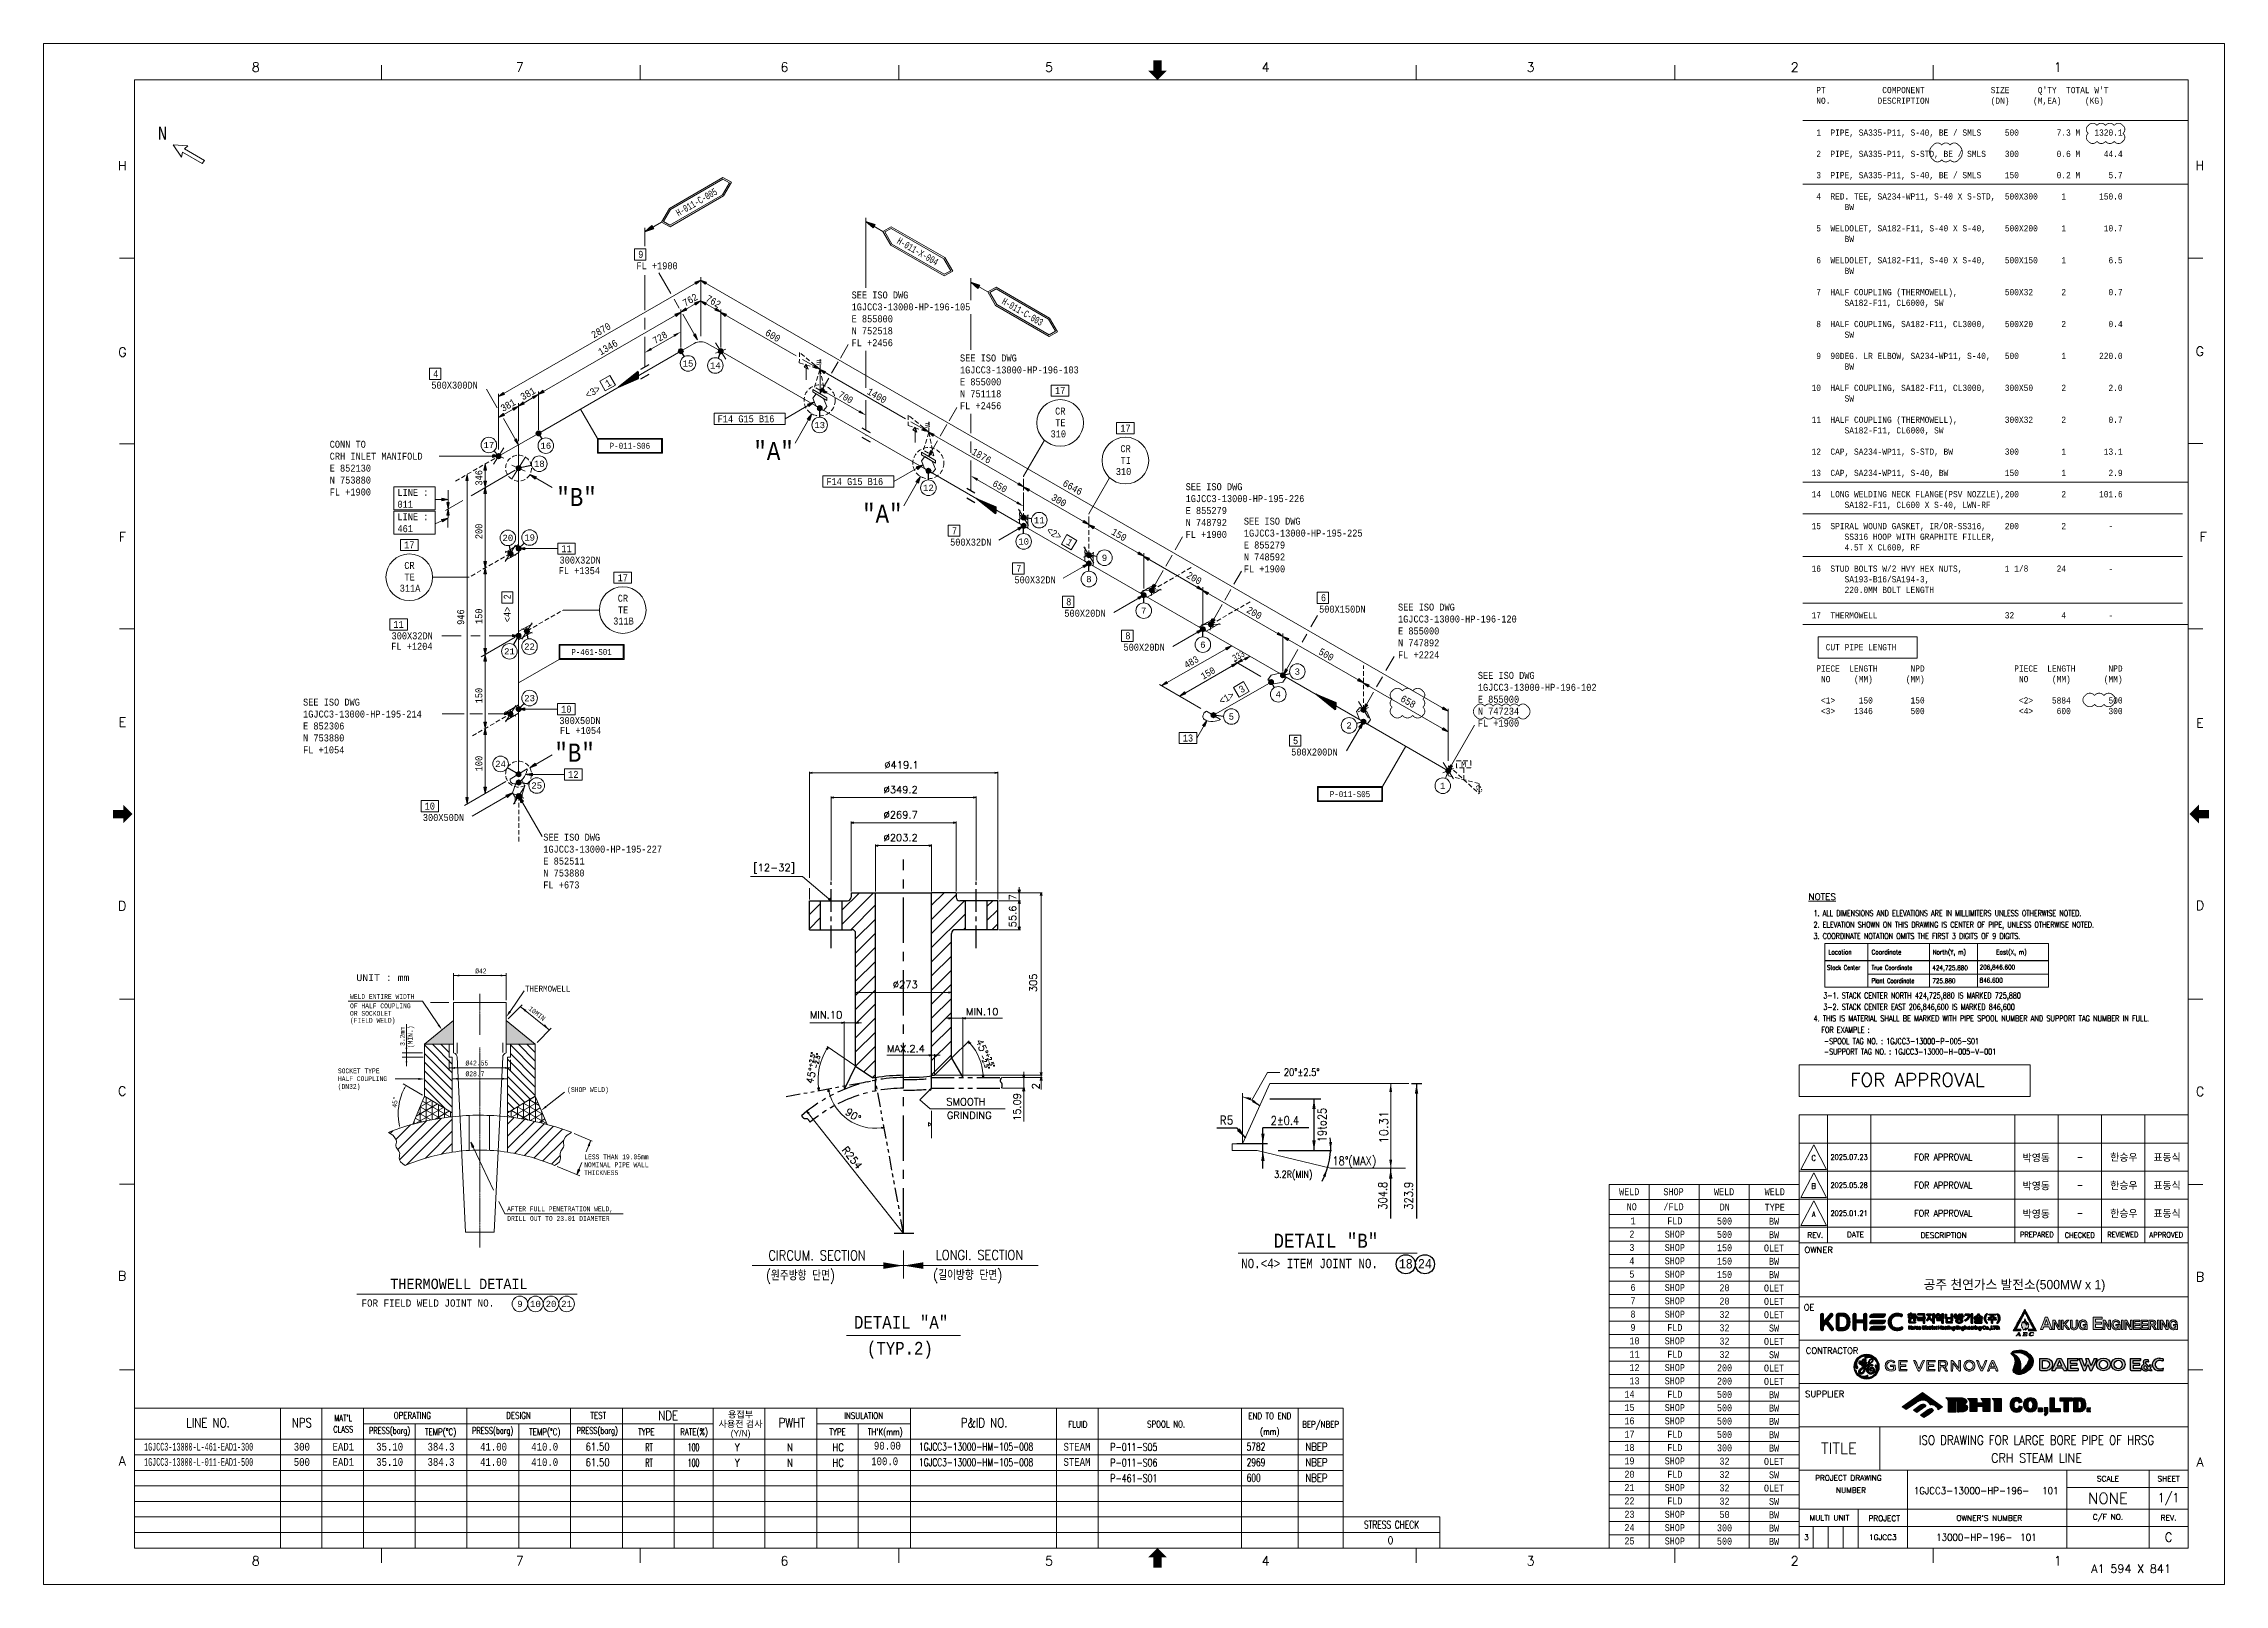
# Model space of a CAD drawing. Extents: x 0 to 841, y 0 to 594.
import ezdxf
from ezdxf.enums import TextEntityAlignment as Align

# ---------------------------------------------------------------- set-up
doc = ezdxf.new("R2010")
doc.units = 0
doc.header["$LTSCALE"] = 7
doc.header["$MEASUREMENT"] = 0
for name, pattern in [('BP2_SRV INLET LWN FLANGE DETAIL_REV.0$0$ACANSTGB', [0.354331, 0.15748, -0.03937, 0.03937, -0.03937, 0.03937, -0.03937]), ('BP2_SRV INLET LWN FLANGE DETAIL_REV.0$0$GENCENTER', [10, 6.25, -1.25, 1.25, -1.25]), ('BP2_SRV INLET LWN FLANGE DETAIL_REV.0$0$HIDDEN2', [0.1875, 0.125, -0.0625]), ('CENTER', [2, 1.25, -0.25, 0.25, -0.25]), ('HIDDEN', [0.375, 0.25, -0.125]), ('PHANTOM', [2.5, 1.25, -0.25, 0.25, -0.25, 0.25, -0.25])]:
    doc.linetypes.add(name, pattern=pattern)
doc.layers.get('0').update_dxf_attribs({"lineweight": 9})
for name, color, linetype, lineweight in [('1', 7, 'Continuous', 9), ('3', 7, 'Continuous', 9), ('4', 7, 'Continuous', 9), ('42', 7, 'Continuous', 9), ('54', 7, 'Continuous', 9), ('B', 7, 'Continuous', 9), ('Border', 7, 'Continuous', 0), ('BP2_SRV INLET LWN FLANGE DETAIL_REV.0$0$AM_5', 3, 'Continuous', 15), ('EMB', 7, 'Continuous', 9), ('EQUIPMENT', 7, 'Continuous', 9), ('SYM', 7, 'Continuous', 9), ('T-TEXT1', 7, 'Continuous', 9), ('title', 7, 'Continuous', 0)]:
    doc.layers.add(name, color=color, linetype=linetype, lineweight=lineweight)
for name, color, linetype in [('2', 2, 'Continuous'), ('7', 7, 'Continuous'), ('BP2_SRV INLET LWN FLANGE DETAIL_REV.0$0$1SH', 6, 'Continuous'), ('BP2_SRV INLET LWN FLANGE DETAIL_REV.0$0$5 center', 1, 'BP2_SRV INLET LWN FLANGE DETAIL_REV.0$0$GENCENTER'), ('BP2_SRV INLET LWN FLANGE DETAIL_REV.0$0$Layer 1', 7, 'Continuous'), ('doro', 4, 'Continuous'), ('FAB', 2, 'Continuous'), ('Layer 1', 7, 'Continuous'), ('SH', 4, 'Continuous'), ('SUPT', 4, 'Continuous'), ('TEXT', 7, 'Continuous'), ('TITLEBOX', 7, 'Continuous'), ('한국지역난방기술주식회사 CI', 7, 'Continuous')]:
    doc.layers.add(name, color=color, linetype=linetype)
doc.styles.add('BP2_SRV INLET LWN FLANGE DETAIL_REV.0$0$ROMANS', font='romans.shx', dxfattribs={"bigfont": 'whgtxt.shx'})
doc.styles.add('MARKING', font='monotxt.shx', dxfattribs={"width": 0.85, "height": 2.6})
doc.styles.add('MONOTXT', font='monotxt.shx')
doc.styles.add('ROMANS', font='romans.shx')
doc.styles.get("Standard").update_dxf_attribs({"font": 'txt.shx'})
doc.styles.add('TXT', font='monotxt.shx')
doc.styles.add('돋움', font='')
doc.styles.get('돋움').set_extended_font_data('Dotum')
doc.dimstyles.get("Standard").update_dxf_attribs({"dimtxt": 0.18, "dimasz": 0.18, "dimexe": 0.18, "dimexo": 0.0625, "dimgap": 0.09, "dimtad": 0, "dimtih": 1, "dimtoh": 1, "dimdec": 4, "dimzin": 0, "dimdsep": 46, "dimtxsty": 'Standard', "dimcen": 0.09, "dimadec": 0, "dimazin": 0, "dimtfac": 1, "dimtdec": 4, "dimtofl": 0, "dimtmove": 0, "dimatfit": 0, "dimfxl": 1, "dimtolj": 1, "dimtzin": 0, "dimarcsym": 0})

msp = doc.modelspace()

# ---------------------------------------------------------------- texts
at = {"color": 2, "linetype": 'Continuous', "lineweight": 0, "style": 'MARKING', "width": 0.6}
msp.add_text('333', height=2.6, rotation=30, dxfattribs=at).set_placement((459.38, 355.68))
at = {"color": 2, "style": 'MONOTXT', "width": 0.9}
msp.add_text('45°', height=1.875, rotation=83.80151, dxfattribs=at).set_placement((136.18, 183.69))
at = {"color": 7, "lineweight": 0, "style": '돋움'}
for s, p in [('박영동', (768.46, 164.54)), ('한승우', (802.26, 164.73)), ('표동식', (818.89, 164.73)), ('박영동', (768.46, 153.72)), ('한승우', (802.26, 153.91)), ('표동식', (818.89, 153.91)), ('박영동', (768.46, 142.89)), ('한승우', (802.26, 143.08)), ('표동식', (818.89, 143.08))]:
    msp.add_text(s, height=2.8, dxfattribs=at).set_placement(p, align=Align.MIDDLE)
at = {"color": 7, "linetype": 'Continuous', "lineweight": 0, "style": 'MONOTXT', "width": 0.833325}
for s, p in [('WELD', (611.48, 151.38)), ('SHOP', (628.58, 151.38)), ('WELD', (648.06, 151.38)), ('WELD', (667.61, 151.38)), (' NO', (611.48, 145.59)), ('/FLD', (628.58, 145.58)), ('DN', (648.32, 145.48)), ('TYPE', (667.61, 145.38)), ('   2', (609.59, 135.03)), ('   1', (610.04, 140.18)), ('SHOP', (629.07, 135.02)), ('FLD', (629.07, 140.16)), ('500', (648.23, 140.06)), ('500', (648.23, 134.92)), ('BW', (667.33, 139.97)), ('BW', (667.33, 134.82)), ('   3', (609.59, 129.89)), ('SHOP', (629.07, 129.87)), ('150', (648.23, 129.78)), ('OLET', (667.33, 129.68)), ('   4', (609.59, 124.75)), ('   5', (609.59, 119.6)), ('SHOP', (629.07, 124.73)), ('SHOP', (629.07, 119.59)), ('150', (648.23, 124.63)), ('150', (648.23, 119.49)), ('BW', (667.33, 124.54)), ('BW', (667.33, 119.4)), ('   6', (610.02, 114.46)), ('   7', (610.02, 109.32)), ('SHOP', (629.07, 114.45)), ('SHOP', (629.07, 109.3)), ('20', (648.23, 114.35)), ('20', (648.23, 109.21)), ('OLET', (667.33, 114.25)), ('OLET', (667.33, 109.11)), ('   8', (610.02, 104.18)), ('SHOP', (629.07, 104.16)), ('32', (648.23, 104.06)), ('OLET', (667.33, 103.97)), ('  10', (611.58, 93.89)), ('   9', (610.02, 99.03)), ('SHOP', (629.07, 93.87)), ('FLD', (629.07, 99.02)), ('32', (648.23, 98.92)), ('32', (648.23, 93.78)), ('OLET', (667.33, 93.68)), ('SW', (667.33, 98.82)), ('  11', (611.58, 88.75)), ('  12', (611.58, 83.6)), ('SHOP', (629.07, 83.59)), ('FLD', (629.07, 88.73)), ('200', (648.23, 83.49)), ('32', (648.23, 88.63)), ('OLET', (667.33, 83.4)), ('SW', (667.33, 88.54)), ('  13', (611.58, 78.46)), ('SHOP', (629.07, 78.45)), ('200', (648.23, 78.35)), ('OLET', (667.33, 78.25)), ('14', (611.58, 73.32)), ('15', (611.58, 68.18)), ('SHOP', (629.07, 68.16)), ('FLD', (629.07, 73.3)), ('500', (648.23, 73.21)), ('500', (648.23, 68.06)), ('BW', (667.33, 73.11)), ('BW', (667.33, 67.97)), ('16', (611.58, 63.03)), ('17', (611.58, 57.89)), ('SHOP', (629.07, 63.02)), ('FLD', (629.07, 57.87)), ('500', (648.23, 62.92)), ('500', (648.23, 57.78)), ('BW', (667.33, 62.82)), ('BW', (667.33, 57.68)), ('18', (611.58, 52.75)), ('FLD', (629.07, 52.73)), ('300', (648.23, 52.63)), ('BW', (667.33, 52.54)), ('19', (611.58, 47.6)), ('20', (611.58, 42.46)), ('SHOP', (629.07, 47.59)), ('FLD', (629.07, 42.45)), ('32', (648.23, 47.49)), ('32', (648.23, 42.35)), ('OLET', (667.33, 47.4)), ('SW', (667.33, 42.25)), ('21', (611.58, 37.32)), ('SHOP', (629.07, 37.3)), ('32', (648.23, 37.21)), ('OLET', (667.33, 37.11)), ('22', (611.58, 32.18)), ('23', (611.58, 27.03)), ('SHOP', (629.07, 27.02)), ('FLD', (629.07, 32.16)), ('32', (648.23, 32.06)), ('50', (648.23, 26.92)), ('SW', (667.33, 31.97)), ('BW', (667.33, 26.82)), ('24', (611.58, 21.89)), ('25', (611.58, 16.75)), ('SHOP', (629.07, 21.87)), ('SHOP', (629.07, 16.73)), ('300', (648.23, 21.78)), ('500', (648.23, 16.63)), ('BW', (667.33, 21.68)), ('BW', (667.33, 16.54))]:
    msp.add_text(s, height=2.7, dxfattribs=at).set_placement(p, align=Align.MIDDLE_CENTER)
at = {"color": 2, "linetype": 'Continuous', "style": 'BP2_SRV INLET LWN FLANGE DETAIL_REV.0$0$ROMANS', "width": 0.85}
for s, height, p in [('CIRCUM. SECTION', 3.8054, (279.48, 124.92)), ('LONGI. SECTION', 3.8054, (343.99, 125.07)), ('(원주방향 단면)', 3.805, (278.55, 117.19)), ('(길이방향 단면)', 3.805, (343.06, 117.34))]:
    msp.add_text(s, height=height, dxfattribs=at).set_placement(p)
at = {"color": 3, "style": '돋움'}
msp.add_text('공주 천연가스 발전소(500MW x 1)', height=3.5905, dxfattribs=at).set_placement((760.07, 115.28), align=Align.MIDDLE)
at = {"color": 7, "linetype": 'Continuous', "lineweight": 0}
for s, height, style, width, p in [('1GJCC3-13000-L-461-EAD1-300', 3, 'MONOTXT', 0.6, (38.75, 53.05)), ('1GJCC3-13000-L-011-EAD1-500', 3, 'MONOTXT', 0.6, (38.75, 47.2)), ('101', 2.713, 'ROMANS', 0.898609, (770.74, 36.12)), ('101', 2.713, 'ROMANS', 0.898609, (762.31, 18.18))]:
    msp.add_text(s, height=height, dxfattribs=dict(at, style=style, width=width)).set_placement(p, align=Align.MIDDLE_LEFT)
at = {"color": 7, "linetype": 'Continuous', "lineweight": 0, "style": 'MONOTXT', "width": 0.8}
for s, p in [('300', (99.58, 53.05)), ('EAD1', (115.58, 53.05)), ('35.10', (133.45, 53.05)), ('384.3', (153.25, 53.05)), ('41.00', (173.51, 53.05)), ('410.0', (193.24, 53.05)), (' 90.00', (324.35, 53.45)), ('STEAM', (398.51, 53.05)), ('500', (99.58, 47.2)), ('EAD1', (115.58, 47.2)), ('35.10', (133.45, 47.2)), ('384.3', (153.25, 47.2)), ('41.00', (173.51, 47.2)), ('410.0', (193.24, 47.12)), ('100.0', (324.35, 47.45)), ('STEAM', (398.51, 47.2))]:
    msp.add_text(s, height=3, dxfattribs=at).set_placement(p, align=Align.MIDDLE)
at = {"color": 4, "linetype": 'Continuous', "lineweight": 0, "insert": (309.35, 457.63), "char_height": 2.6, "attachment_point": 5, "rotation": 330, "style": 'MARKING'}
msp.add_mtext('\\A1;700', dxfattribs=at)
at = {"color": 2, "linetype": 'Continuous', "lineweight": 0, "char_height": 2.6, "attachment_point": 5, "rotation": 30, "style": 'MARKING'}
for s, insert in [('\\A1;483', (442.62, 355.59)), ('\\A1;150', (449.03, 351.3))]:
    msp.add_mtext(s, dxfattribs=dict(at, insert=insert))
at = {"layer": '2', "linetype": 'Continuous', "ltscale": 10, "style": 'ROMANS', "width": 0.85}
for s, height, p in [('20%%D%%P2.5%%D', 2.7846, (485.17, 197.45)), ('2%%P0.4', 3.276, (478.7, 178.83)), ('18%%D(MAX)', 3.276, (505.45, 163.03))]:
    msp.add_text(s, height=height, dxfattribs=at).set_placement(p, align=Align.MIDDLE)
at = {"layer": '2', "linetype": 'Continuous', "style": 'MONOTXT', "width": 0.85}
msp.add_text('R5', height=3.624, dxfattribs=at).set_placement((456.23, 178.98), align=Align.MIDDLE)
at = {"layer": '2', "linetype": 'Continuous', "ltscale": 10, "style": 'ROMANS', "width": 0.85}
for s, p in [('19to25', (493.05, 177.1)), ('304.8', (516.44, 149.84)), ('323.9', (526.41, 149.84))]:
    msp.add_text(s, height=3.276, rotation=90, dxfattribs=at).set_placement(p, align=Align.MIDDLE)
at = {"layer": '2', "linetype": 'Continuous', "ltscale": 10, "style": 'ROMANS'}
msp.add_text('10.31', height=3.276, rotation=90, dxfattribs=at).set_placement((518.47, 169.92))
at = {"layer": '2', "color": 4, "linetype": 'Continuous', "ltscale": 10, "style": 'ROMANS', "width": 0.85}
msp.add_text('3.2R(MIN)', height=2.654, dxfattribs=at).set_placement((481.94, 157.86), align=Align.MIDDLE)
at = {"layer": '3', "color": 2, "linetype": 'Continuous', "lineweight": 0, "style": 'TXT', "width": 0.851861}
for s, p in [('9', (229.3, 511.4)), ('FL +1900', (228.6, 507)), ('SEE ISO DWG', (311.59, 495.75)), ('1GJCC3-13000-HP-196-105', (311.59, 491.15)), ('E 855000', (311.59, 486.55)), ('N 752518', (311.59, 481.95)), ('FL +2456', (311.59, 477.35)), ('SEE ISO DWG', (353.4, 471.46)), ('500X300DN', (149.53, 460.97)), ('4', (150.23, 465.37)), ('1GJCC3-13000-HP-196-103', (353.4, 466.86)), ('E 855000', (353.4, 462.26)), ('N 751118', (353.4, 457.66)), ('FL +2456', (353.4, 453.06)), ('17', (390.03, 458.89)), ('F14 G15 B16', (259.94, 448.02)), ('TE', (390.13, 446.49)), ('CR', (390.08, 450.99)), ('17', (415.2, 444.39)), ('CONN TO', (110.33, 438.19)), ('310', (388.33, 442.19)), ('CR', (415.25, 436.49)), ('CRH INLET MANIFOLD', (110.33, 433.59)), ('E 852130', (110.33, 428.99)), ('310', (413.49, 427.69)), ('TI', (415.3, 431.99)), ('N 753880', (110.33, 424.39)), ('FL +1900', (110.33, 419.79)), ('LINE :', (136.46, 419.66)), ('F14 G15 B16', (301.87, 423.84)), ('SEE ISO DWG', (440.41, 421.84)), ('011', (136.46, 415.06)), ('LINE :', (136.46, 410.26)), ('1GJCC3-13000-HP-195-226', (440.41, 417.24)), ('E 855279', (440.41, 412.64)), ('461', (136.46, 405.66)), ('7', (350.28, 404.86)), ('N 748792', (440.41, 408.04)), ('FL +1900', (440.41, 403.44)), ('SEE ISO DWG', (462.86, 408.55)), ('1GJCC3-13000-HP-195-225', (462.86, 403.95)), ('17', (139.04, 399.4)), ('300X32DN', (198.96, 393.54)), ('11', (199.66, 397.94)), ('500X32DN', (349.58, 400.46)), ('E 855279', (462.86, 399.35)), ('N 748592', (462.86, 394.75)), ('TE', (139.14, 386.99)), ('CR', (139.09, 391.49)), ('FL +1354', (198.64, 389.48)), ('17', (221.36, 386.74)), ('500X32DN', (374.39, 385.92)), ('7', (375.09, 390.32)), ('FL +1900', (462.86, 390.15)), ('311A', (137.33, 382.7)), ('CR', (221.41, 378.84)), ('8', (394.35, 377.44)), ('6', (492.58, 379.02)), ('11', (134.88, 368.74)), ('311B', (219.65, 370.04)), ('TE', (221.46, 374.34)), ('500X20DN', (393.65, 373.04)), ('500X150DN', (491.88, 374.62)), ('SEE ISO DWG', (522.32, 375.42)), ('1GJCC3-13000-HP-196-120', (522.32, 370.82)), ('FL +1204', (134.06, 360.3)), ('300X32DN', (134.18, 364.34)), ('500X20DN', (416.45, 359.94)), ('8', (417.15, 364.34)), ('E 855000', (522.32, 366.22)), ('N 747892', (522.32, 361.62)), ('FL +2224', (522.32, 357.02)), ('SEE ISO DWG', (553.1, 349.09)), ('1GJCC3-13000-HP-196-102', (553.1, 344.49)), ('SEE ISO DWG', (100.06, 338.78)), ('1GJCC3-13000-HP-195-214', (100.06, 334.18)), ('10', (199.59, 336.06)), ('E 855000', (553.1, 339.89)), ('N 747234', (553.1, 335.29)), ('E 852306', (100.06, 329.58)), ('300X50DN', (198.89, 331.66)), ('FL +1054', (199.13, 327.86)), ('FL +1900', (553.1, 330.69)), ('N 753880', (100.06, 324.98)), ('FL +1054', (100.06, 320.38)), ('13', (439.31, 324.94)), ('500X200DN', (481.12, 319.54)), ('5', (481.82, 323.94)), ('12', (202.29, 310.91)), ('300X50DN', (146.25, 294.29)), ('10', (146.95, 298.69)), ('SEE ISO DWG', (192.71, 286.7)), ('1GJCC3-13000-HP-195-227', (192.71, 282.1)), ('E 852511', (192.71, 277.5)), ('N 753880', (192.71, 272.9)), ('FL +673', (192.71, 268.3))]:
    msp.add_text(s, height=2.7, dxfattribs=at).set_placement(p)
for s, rotation, p in [('762', 30, (247.43, 492.56)), ('762', 330, (255.03, 494.95)), ('2870', 30, (212.15, 480.27)), ('1346', 30, (214.82, 473.73)), ('600', 330, (277.96, 481.77)), ('1', 30, (217.51, 461.46)), ('381', 30, (177.19, 451.96)), ('381', 30, (184.84, 456.41)), ('<3>', 30, (209.88, 457.16)), ('1400', 330, (317.24, 459.12)), ('1876', 330, (357.59, 435.9)), ('346', 90, (169.19, 423.62)), ('6646', 330, (392.72, 423.74)), ('300', 330, (388.29, 418.29)), ('200', 90, (169.19, 402.96)), ('<2>', 330, (386.49, 405.5)), ('150', 330, (411.49, 404.99)), ('1', 330, (394.12, 401.1)), ('200', 330, (440.43, 388.29)), ('2', 90, (180.17, 379.72)), ('946', 90, (162.19, 369.92)), ('150', 90, (169.19, 370.24)), ('<4>', 90, (180.17, 370.92)), ('200', 330, (463.64, 374.89)), ('500', 330, (491.37, 358.81)), ('150', 90, (169.19, 339.66)), ('3', 30.01244, (461.88, 343.5)), ('<1>', 30.01244, (454.26, 339.1)), ('658', 330, (523, 340.69)), ('100', 90, (169.19, 313.46))]:
    msp.add_text(s, height=2.7, rotation=rotation, dxfattribs=at).set_placement(p)
at = {"layer": '4', "color": 2, "linetype": 'Continuous', "lineweight": 0}
for s, height, style, width, p in [('N', 5, 'TXT', 0.839996, (44, 557)), ('2. ELEVATION SHOWN ON THIS DRAWING IS CENTER OF PIPE, UNLESS OTHERWISE NOTED.', 2.25, 'ROMANS', 0.8, (682.54, 253.22)), ('1. ALL DIMENSIONS AND ELEVATIONS ARE IN MILLIMITERS UNLESS OTHERWISE NOTED.', 2.25, 'ROMANS', 0.8, (682.54, 257.62)), ('3. COORDINATE NOTATION OMITS THE FIRST 3 DIGITS OF 9 DIGITS.', 2.25, 'ROMANS', 0.8, (682.54, 248.82)), ('3-1. STACK CENTER NORTH 424,725,880 IS MARKED 725,880', 2.25, 'ROMANS', 0.8, (686.35, 225.9)), ('4. THIS IS MATERIAL SHALL BE MARKED WITH PIPE SPOOL NUMBER AND SUPPORT TAG NUMBER IN FULL.', 2.25, 'ROMANS', 0.77, (682.54, 217.07)), ('3-2. STACK CENTER EAST 206,846,600 IS MARKED 846,600', 2.25, 'ROMANS', 0.8, (686.35, 221.5)), ('  FOR EXAMPLE :', 2.25, 'ROMANS', 0.8, (683.14, 212.67)), ('   -SPOOL TAG NO. : 1GJCC3-13000-P-005-S01', 2.25, 'ROMANS', 0.8, (682.54, 208.27)), ('   -SUPPORT TAG NO. : 1GJCC3-13000-H-005-V-001', 2.25, 'ROMANS', 0.8, (682.54, 204.27))]:
    msp.add_text(s, height=height, dxfattribs=dict(at, style=style, width=width)).set_placement(p)
at = {"layer": '4', "color": 2, "linetype": 'Continuous', "lineweight": 0, "style": 'ROMANS'}
msp.add_text('%%UNOTES', height=2.496, dxfattribs=at).set_placement((685.9, 265.12), align=Align.MIDDLE)
at = {"layer": '4', "color": 2, "style": 'MONOTXT', "width": 0.9}
for s, height, p in [('%%C42', 1.875, (166.44, 235.56)), ('WELD ENTIRE WIDTH', 1.875, (118.17, 225.71)), ('THERMOWELL', 2.25, (185.61, 228.54)), ('OR SOCKOLET', 1.875, (118.16, 219.21)), ('OF HALF COUPLING', 1.875, (118.17, 222.11)), ('(FIELD WELD)', 1.875, (118.16, 216.52)), ('%%C42.55', 1.875, (162.69, 200.05)), ('SOCKET TYPE', 1.875, (113.49, 197.05)), ('HALF COUPLING', 1.875, (113.49, 194.04)), ('%%C28.7', 1.875, (162.69, 195.88)), ('(DN32)', 1.875, (113.43, 191.03)), ('(SHOP WELD)', 1.875, (201.91, 189.82)), ('NOMINAL PIPE WALL', 1.875, (208.48, 160.84)), ('LESS THAN 19.05mm', 1.875, (208.49, 163.89)), ('THICKNESS', 1.875, (208.47, 157.79)), ('AFTER FULL PENETRATION WELD,', 1.875, (178.73, 143.84)), ('DRILL OUT TO 23.01 DIAMETER', 1.875, (178.8, 140.13))]:
    msp.add_text(s, height=height, dxfattribs=at).set_placement(p)
at = {"layer": '4', "color": 2, "style": 'MONOTXT'}
msp.add_text('UNIT : mm', height=2.625, dxfattribs=at).set_placement((120.61, 232.58))
at = {"layer": '4', "color": 2, "style": 'MONOTXT', "width": 0.9}
for s, rotation, p in [('10MIN', 321.67625, (186.86, 221.65)), ('3.2mm', 90, (139.3, 207.61)), ('(MIN.)', 90, (142.33, 206.71))]:
    msp.add_text(s, height=1.875, rotation=rotation, dxfattribs=at).set_placement(p)
at = {"layer": '42', "color": 3, "linetype": 'Continuous', "lineweight": 0, "style": 'ROMANS'}
for s, height, width, p in [('8', 3.58, 1.001426, (81.81, 584.94)), ('7', 3.58, 1.001426, (183.66, 584.94)), ('6', 3.58, 1.001426, (285.68, 584.94)), ('5', 3.58, 1.001426, (387.74, 584.94)), ('4', 3.58, 1.001426, (471.31, 584.94)), ('3', 3.58, 1.001426, (573.44, 584.94)), ('2', 3.58, 1.001426, (675.29, 584.94)), ('1', 3.58, 1.001426, (776.74, 584.94)), ('H', 3.57, 1.001449, (30.38, 546.95)), ('H', 3.57, 1.001449, (831.54, 547.02)), ('G', 3.57, 1.001449, (30.38, 475.07)), ('G', 3.57, 1.001449, (831.54, 475.39)), ('F', 3.57, 1.001449, (30.39, 403.81)), ('F', 3.57, 1.001449, (832.85, 403.88)), ('E', 3.57, 1.001449, (30.39, 332.41)), ('E', 3.57, 1.001449, (831.55, 332.07)), ('D', 3.57, 1.001449, (30.31, 261.6)), ('D', 3.57, 1.001449, (831.61, 261.75)), ('C', 3.57, 1.001449, (30.31, 190.18)), ('C', 3.57, 1.001449, (831.61, 190.04)), ('B', 3.57, 1.001449, (30.31, 118.97)), ('B', 3.57, 1.001449, (831.61, 118.61)), ('A', 3.57, 1.001449, (30.31, 47.62)), ('A', 3.57, 1.001449, (831.61, 47.19)), ('8', 3.58, 1.001426, (81.81, 9.06)), ('7', 3.58, 1.001426, (183.66, 9.06)), ('6', 3.58, 1.001426, (285.68, 9.06)), ('5', 3.58, 1.001426, (387.74, 9.06)), ('4', 3.58, 1.001426, (471.31, 9.06)), ('3', 3.58, 1.001426, (573.44, 9.06)), ('2', 3.58, 1.001426, (675.29, 9.06)), ('1', 3.58, 1.001426, (776.74, 9.06))]:
    msp.add_text(s, height=height, dxfattribs=dict(at, width=width)).set_placement(p, align=Align.MIDDLE)
at = {"layer": '42', "color": 7, "linetype": 'Continuous', "lineweight": 0, "style": 'ROMANS'}
for s, height, p in [('FOR APPROVAL', 5.1984, (722.6, 194.51)), ('REV.', 2.087, (683.21, 134.65)), ('DATE', 2.087, (698.75, 134.86)), ('DESCRIPTION', 2.0875, (732.71, 134.6)), ('TITLE', 4.209, (692.36, 52.41)), ('PROJECT DRAWING', 2.0875, (695.99, 41.05)), ('NUMBER', 2.087, (697.01, 36.3)), ('NONE', 4.209, (796.1, 33.2)), ('SCALE', 2.087, (796.1, 40.73)), ('SHEET', 2.087, (819.49, 40.73)), ('MULTI UNIT', 2.087, (688.69, 25.65)), ('PROJECT', 2.087, (709.81, 25.46)), ("OWNER'S NUMBER", 2.0875, (750.31, 25.56)), ('C/F NO.', 2.087, (796.1, 25.84)), ('REV.', 2.087, (819.49, 25.69)), ('3', 2.09, (679.81, 18.18)), ('A1 594 X 841', 3.1784, (805.04, 6.05))]:
    msp.add_text(s, height=height, dxfattribs=at).set_placement(p, align=Align.MIDDLE)
for s, height, width, p in [('PREPARED', 2.087, 0.900011, (768.68, 134.86)), ('CHECKED', 2.087, 0.900011, (785.23, 134.64)), ('REVIEWED', 2.087, 0.900011, (801.83, 134.85)), ('APPROVED', 2.087, 0.900011, (818.58, 134.76)), ('C', 3.51, 0.9, (819.49, 18.18))]:
    msp.add_text(s, height=height, dxfattribs=dict(at, width=width)).set_placement(p, align=Align.MIDDLE)
for s, p in [('OWNER', (684.55, 127.78)), ('OE', (680.84, 105.61)), ('CONTRACTOR', (689.71, 88.91)), ('SUPPLIER', (686.85, 72.21))]:
    msp.add_text(s, height=2.361, dxfattribs=at).set_placement(p, align=Align.CENTER)
at = {"layer": 'B', "color": 2, "linetype": 'Continuous', "lineweight": 0, "style": 'ROMANS'}
for s, height, width, p in [('LINE NO.', 3.6, 0.8, (63.42, 60.52)), ('NPS', 3.6, 0.798604, (99.58, 60.52)), ('CLASS', 2.5, 0.639996, (115.56, 58.54)), ("MAT'L", 2.5, 0.639996, (115.55, 62.88)), ('OPERATING', 2.497, 0.799964, (142.2, 63.88)), ('TEMP(%%dC)', 2.497, 0.799964, (153.09, 57.55)), ('DESIGN', 2.497, 0.799964, (183.15, 63.88)), ('TEMP(%%dC)', 2.497, 0.799964, (193.29, 57.55)), ('TEST', 2.497, 0.799964, (213.91, 63.88)), ('TYPE', 2.497, 0.799964, (232.46, 57.55)), ('NDE', 3.6, 0.798604, (240.87, 63.34)), ('RATE(%)', 2.497, 0.799964, (250.86, 57.55)), ('PWHT', 3.6, 0.798604, (288.56, 60.52)), ('TYPE', 2.497, 0.799964, (306.18, 57.55)), ('INSULATION', 2.497, 0.799964, (316.24, 63.78)), ("TH'K(mm)", 2.497, 0.799964, (324.57, 57.55)), ('P&ID NO.', 3.6, 0.8, (362.7, 60.52)), ('FLUID', 2.497, 0.799964, (398.85, 60.42)), ('SPOOL NO.', 2.497, 0.799964, (432.88, 60.52)), ('END TO END', 2.497, 0.799964, (472.86, 63.7)), ('(mm)', 2.497, 0.799964, (472.86, 57.67)), ('BEP/NBEP', 2.497, 0.799964, (492.46, 60.42))]:
    msp.add_text(s, height=height, dxfattribs=dict(at, width=width)).set_placement(p, align=Align.CENTER)
at = {"layer": 'B', "color": 2, "linetype": 'Continuous', "lineweight": 0, "style": 'ROMANS', "width": 0.640007}
for p in [(125.45, 60.55), (165.22, 60.55), (205.53, 60.55)]:
    msp.add_text('PRESS(barg)', height=2.5, dxfattribs=at).set_placement(p, align=Align.TOP_LEFT)
at = {"layer": 'B', "color": 2, "linetype": 'Continuous', "lineweight": 0, "style": '돋움'}
for s, p in [('사용전 검사', (268.77, 60.61)), ('용접부', (268.77, 64.26)), ('(Y/N)', (268.77, 57.02))]:
    msp.add_text(s, height=2.5, dxfattribs=at).set_placement(p, align=Align.CENTER)
at = {"layer": 'BP2_SRV INLET LWN FLANGE DETAIL_REV.0$0$AM_5', "color": 2, "style": 'BP2_SRV INLET LWN FLANGE DETAIL_REV.0$0$ROMANS'}
for s, p in [('∅419.1', (324.23, 314.51)), ('∅349.2', (323.92, 304.99)), ('∅269.7', (323.92, 295.29)), ('∅203.2', (323.92, 286.47)), ('[12-32]', (273.68, 274.94)), ('∅273', (327.49, 229.85)), ('MIN.10', (295.53, 218.16)), ('MIN.10', (355.73, 219.39)), ('MAX.2.4', (325.24, 205.12)), ('SMOOTH', (348.14, 184.66)), (' GRINDING', (346.4, 179.44))]:
    msp.add_text(s, height=2.8, dxfattribs=at).set_placement(p)
for s, rotation, p in [('7', 90, (375.11, 263.73)), ('55.6', 90, (375.11, 253.31)), ('305', 90, (383.04, 228.3)), ('45°', 292.5, (359.43, 209.57)), ('45°', 77.88256, (296.7, 192.76)), ('15.09', 90, (376.8, 178.61)), ('2', 90, (384.04, 190.86)), ('90°', 325.38256, (308.83, 181.53)), ('R254', 308.36537, (307.69, 167.41))]:
    msp.add_text(s, height=2.8, rotation=rotation, dxfattribs=at).set_placement(p)
at = {"layer": 'BP2_SRV INLET LWN FLANGE DETAIL_REV.0$0$AM_5', "color": 3, "style": 'BP2_SRV INLET LWN FLANGE DETAIL_REV.0$0$ROMANS'}
for s, rotation, p in [('+2.5°', 77.88256, (296.39, 199.22)), ('-2.5°', 77.88256, (298.42, 198.78)), ('-2.5°', 292.5, (361.25, 203.73)), ('+2.5°', 292.5, (363.17, 204.53))]:
    msp.add_text(s, height=1.562, rotation=rotation, dxfattribs=at).set_placement(p)
at = {"layer": 'EMB', "color": 2, "linetype": 'Continuous', "lineweight": 0, "style": 'TXT', "width": 0.875}
for s, p in [(" PT            COMPONENT              SIZE      Q'TY  TOTAL W'T", (681.8, 574.9)), (' NO.          DESCRIPTION             (DN)     (M,EA)     (KG)', (681.8, 570.8)), (' 1  PIPE, SA335-P11, S-40, BE / SMLS     500        7.3 M   1320.1', (681.8, 558.5)), (' 2  PIPE, SA335-P11, S-STD, BE / SMLS    300        0.6 M     44.4', (681.8, 550.3)), (' 3  PIPE, SA335-P11, S-40, BE / SMLS     150        0.2 M      5.7', (681.8, 542.1)), (' 4  RED. TEE, SA234-WP11, S-40 X S-STD,  500X300     1       150.0', (681.8, 533.9)), ('       BW', (681.8, 529.8)), (' 5  WELDOLET, SA182-F11, S-40 X S-40,    500X200     1        10.7', (681.8, 521.6)), ('       BW', (681.8, 517.5)), (' 6  WELDOLET, SA182-F11, S-40 X S-40,    500X150     1         6.5', (681.8, 509.3)), ('       BW', (681.8, 505.2)), (' 7  HALF COUPLING (THERMOWELL),          500X32      2         0.7', (681.8, 497)), ('       SA182-F11, CL6000, SW', (681.8, 492.9)), (' 8  HALF COUPLING, SA182-F11, CL3000,    500X20      2         0.4', (681.8, 484.7)), ('       SW', (681.8, 480.6)), (' 9  90DEG. LR ELBOW, SA234-WP11, S-40,   500         1       220.0', (681.8, 472.4)), ('       BW', (681.8, 468.3)), ('10  HALF COUPLING, SA182-F11, CL3000,    300X50      2         2.0', (681.8, 460.1)), ('       SW', (681.8, 456)), ('11  HALF COUPLING (THERMOWELL),          300X32      2         0.7', (681.8, 447.8)), ('       SA182-F11, CL6000, SW', (681.8, 443.7)), ('12  CAP, SA234-WP11, S-STD, BW           300         1        13.1', (681.8, 435.5)), ('13  CAP, SA234-WP11, S-40, BW            150         1         2.9', (681.8, 427.3)), ('14  LONG WELDING NECK FLANGE(PSV NOZZLE),200         2       101.6', (681.8, 419.1)), ('       SA182-F11, CL600 X S-40, LWN-RF', (681.8, 415)), ('15  SPIRAL WOUND GASKET, IR/OR-SS316,    200         2         -', (681.8, 406.8)), ('       SS316 HOOP WITH GRAPHITE FILLER,', (681.8, 402.7)), ('       4.5T X CL600, RF', (681.8, 398.6)), ('16  STUD BOLTS W/2 HVY HEX NUTS,         1 1/8      24         -', (681.8, 390.4)), ('       SA193-B16/SA194-3, ', (681.8, 386.3)), ('       220.0MM BOLT LENGTH', (681.8, 382.2)), ('17  THERMOWELL                           32          4         -', (681.8, 372.4)), ('   CUT PIPE LENGTH', (681.8, 360.1)), (' PIECE  LENGTH       NPD                   PIECE  LENGTH       NPD', (681.8, 351.9)), ('  NO     (MM)       (MM)                    NO     (MM)       (MM)', (681.8, 347.8)), ('  <1>     150        150                    <2>    5884        500', (681.8, 339.6)), ('  <3>    1346        500                    <4>     600        300', (681.8, 335.5))]:
    msp.add_text(s, height=2.4, dxfattribs=at).set_placement(p)
at = {"layer": 'EMB', "color": 7, "linetype": 'Continuous', "lineweight": 0, "style": 'ROMANS'}
for s, height, width, p in [('C', 2.09, 0.800022, (682.61, 164.39)), ('2025.07.23', 2.087, 0.800022, (696.28, 164.73)), ('FOR APPROVAL', 2.505, 0.9, (732.61, 164.73)), ('B', 2.09, 0.800022, (682.61, 153.56)), ('2025.05.28', 2.087, 0.800022, (696.28, 153.9)), ('FOR APPROVAL', 2.505, 0.9, (732.61, 153.9)), ('A', 2.09, 0.800022, (682.61, 142.74)), ('2025.01.21', 2.087, 0.800022, (696.28, 143.07)), ('FOR APPROVAL', 2.505, 0.9, (732.61, 143.07)), ('ISO DRAWING FOR LARGE BORE PIPE OF HRSG', 3.5125, 0.825636, (768.56, 55.59)), ('1/1', 3.507, 0.9, (819.49, 33.2))]:
    msp.add_text(s, height=height, dxfattribs=dict(at, width=width)).set_placement(p, align=Align.MIDDLE)
at = {"layer": 'EMB', "color": 7, "linetype": 'Continuous', "lineweight": 0, "style": 'ROMANS', "width": 0.898609}
for s, p in [('1GJCC3-13000-HP-196-', (721.25, 36.12)), ('13000-HP-196-', (729.88, 18.18))]:
    msp.add_text(s, height=2.7125, dxfattribs=at).set_placement(p, align=Align.MIDDLE_LEFT)
at = {"layer": 'EMB', "color": 7, "linetype": 'Continuous', "lineweight": 0, "style": 'ROMANS'}
msp.add_text('1GJCC3', height=2.087, dxfattribs=at).set_placement((709.29, 18.15), align=Align.MIDDLE)
at = {"layer": 'EQUIPMENT', "color": 7, "linetype": 'Continuous', "lineweight": 0, "style": 'ROMANS'}
for s, width, p in [('61.50', 0.8, (209.03, 51.55)), ('RT', 0.6, (232.05, 51.37)), ('Y', 0.8, (266.56, 51.37)), ('N', 0.8, (286.7, 51.37)), ('HC', 0.8, (304.2, 51.37)), ('1GJCC3-13000-HM-105-008', 0.7, (337.62, 51.55)), ('P-011-S05', 0.73, (411.38, 51.42)), ('5782', 0.7, (463.95, 51.55)), ('NBEP', 0.8, (486.59, 51.55)), ('61.50', 0.8, (209.03, 45.55)), ('RT', 0.6, (232.05, 45.37)), ('Y', 0.8, (266.56, 45.37)), ('N', 0.8, (286.7, 45.37)), ('HC', 0.8, (304.2, 45.37)), ('1GJCC3-13000-HM-105-008', 0.7, (337.62, 45.55)), ('P-011-S06', 0.73, (411.38, 45.45)), ('P-461-S01', 0.73, (411.38, 39.45)), ('2969', 0.7, (463.95, 45.58)), ('600', 0.7, (463.95, 39.58)), ('NBEP', 0.8, (486.59, 45.58)), ('NBEP', 0.8, (486.59, 39.58))]:
    msp.add_text(s, height=3, dxfattribs=dict(at, width=width)).set_placement(p)
at = {"layer": 'EQUIPMENT', "color": 7, "linetype": 'Continuous', "lineweight": 0, "style": 'ROMANS', "width": 0.48}
for p in [(250.64, 51.37), (250.64, 45.37)]:
    msp.add_text('100', height=3, dxfattribs=at).set_placement(p, align=Align.CENTER)
at = {"layer": 'EQUIPMENT', "color": 2, "linetype": 'Continuous', "lineweight": 0, "style": 'ROMANS', "width": 0.7}
msp.add_text('STRESS CHECK', height=3, dxfattribs=at).set_placement((519.81, 22.99), align=Align.MIDDLE_CENTER)
at = {"layer": 'EQUIPMENT', "color": 7, "linetype": 'Continuous', "lineweight": 0, "style": 'ROMANS', "width": 0.7}
msp.add_text('O', height=3, dxfattribs=at).set_placement((519.42, 17.01), align=Align.MIDDLE_CENTER)
at = {"layer": 'FAB', "color": 2, "linetype": 'Continuous', "lineweight": 0}
for s, style, p in [('15', 'TXT', (248.51, 470.7)), ('14', 'TXT', (259.03, 469.91)), ('13', 'TXT', (299.28, 446.96)), ('17', 'TXT', (171.71, 439.25)), ('16', 'TXT', (193.67, 439)), ('18', 'TXT', (191.15, 432.02)), ('12', 'TXT', (341.22, 422.77)), ('20', 'TXT', (179.03, 403.46)), ('19', 'TXT', (187.42, 403.59)), ('11', 'TXT', (383.95, 410.28)), ('10', 'TXT', (377.95, 402.08)), ('9', 'TXT', (409.11, 395.78)), ('8', 'TXT', (403.11, 387.58)), ('7', 'TXT', (424.25, 375.38)), ('22', 'TXT', (187.38, 361.55)), ('6', 'TXT', (447.05, 362.28)), ('21', 'TXT', (179.64, 359.7)), ('3', 'TXT', (483.48, 351.9)), ('23', 'TXT', (187.42, 341.69)), ('4', 'TXT', (476.13, 343.14)), ('5', 'TXT', (458.05, 334.58)), ('2', 'TXT', (503.45, 331.16)), ('24', 'TXT', (176.22, 316.3)), ('25', 'TXT', (190.17, 307.98)), ('1', 'TXT', (539.58, 307.89)), ('9', 'MONOTXT', (183.68, 108.12)), ('10', 'MONOTXT', (189.68, 108.12)), ('20', 'MONOTXT', (195.68, 108.12)), ('21', 'MONOTXT', (201.68, 108.12))]:
    msp.add_text(s, height=2.4, dxfattribs=dict(at, style=style)).set_placement(p, align=Align.MIDDLE_CENTER)
at = {"layer": 'FAB', "color": 2, "linetype": 'Continuous', "lineweight": 0, "style": 'TXT', "width": 0.869567}
for s, p in [('P-011-S06', (226.1, 438.95)), ('P-461-S01', (211.32, 359.48)), ('P-011-S05', (503.79, 304.66))]:
    msp.add_text(s, height=2.3, dxfattribs=at).set_placement(p, align=Align.MIDDLE_CENTER)
at = {"layer": 'FAB', "color": 2, "linetype": 'Continuous', "style": 'TXT'}
for s, height, width, p in [('"A"', 7, 0.857082, (273.72, 433.46)), ('"B"', 7, 0.857082, (197.72, 415.72)), ('"A"', 7, 0.857082, (315.65, 409.28)), ('"B"', 7, 0.857082, (196.98, 317.16)), ('DETAIL "B"', 5.443, 0.857143, (474.31, 129.76)), ('NO.<4> ITEM JOINT NO.', 3.6291, 0.8, (461.82, 121.89))]:
    msp.add_text(s, height=height, dxfattribs=dict(at, width=width)).set_placement(p)
at = {"layer": 'FAB', "linetype": 'Continuous'}
for s, height, style, width, p in [('THERMOWELL DETAIL', 4, 'MONOTXT', 0.9, (133.69, 113.84)), ('FOR FIELD WELD JOINT NO.', 2.8, 'MONOTXT', 0.88, (122.59, 107.06)), ('DETAIL "A"', 4.9, 'TXT', 0.857143, (312.5, 98.59)), ('(TYP.2)', 4.9, 'TXT', 0.857143, (317.5, 88.59))]:
    msp.add_text(s, height=height, dxfattribs=dict(at, style=style, width=width)).set_placement(p)
at = {"layer": 'FAB', "color": 2, "linetype": 'Continuous', "style": 'TXT', "width": 0.857082}
for s, p in [('18', (525.3, 121.8)), ('24', (532.68, 121.8))]:
    msp.add_text(s, height=3.629, dxfattribs=at).set_placement(p, align=Align.CENTER)
at = {"layer": 'SUPT', "linetype": 'Continuous', "lineweight": 0, "style": 'TXT', "width": 0.65}
for s, rotation, p in [('H-011-C-005', 30, (251.78, 532.89)), ('H-011-X-004', 330, (337.12, 513.92)), ('H-011-C-003', 330, (377.54, 490.62))]:
    msp.add_text(s, height=2.7, rotation=rotation, dxfattribs=at).set_placement(p, align=Align.MIDDLE_CENTER)
at = {"layer": 'SYM', "color": 2, "linetype": 'HIDDEN', "lineweight": 0, "style": 'TXT'}
msp.add_text('M', height=2.1, dxfattribs=at).set_placement((547.63, 316.11), align=Align.MIDDLE_CENTER)
at = {"layer": 'T-TEXT1', "color": 2, "linetype": 'Continuous', "lineweight": 0, "style": 'ROMANS'}
for s, width, p in [('Location', 0.8, (688.29, 243.77)), ('Coordinate', 0.8, (704.95, 243.77)), ('North(Y, m)', 0.8, (728.5, 243.77)), ('East(X, m)', 0.8, (753.01, 243.77)), ('Stack Center', 0.666667, (687.79, 237.79)), ('True Coordinate', 0.666667, (704.95, 237.77)), ('424,725.880', 0.8, (728.38, 237.69)), ('206,846.600', 0.8, (746.6, 237.95)), ('Plant Coordinate', 0.666667, (704.95, 232.72)), ('725.880', 0.8, (728.38, 232.69)), ('846.600', 0.8, (746.6, 232.9))]:
    msp.add_text(s, height=1.8, dxfattribs=dict(at, width=width)).set_placement(p, align=Align.MIDDLE_LEFT)
at = {"layer": 'TEXT', "color": 7, "linetype": 'Continuous', "lineweight": 0}
for p in [(785.3, 164.73), (785.3, 153.91), (785.3, 143.08)]:
    msp.add_text('-', height=2.09, dxfattribs=at).set_placement(p, align=Align.MIDDLE)
at = {"layer": 'TEXT', "style": 'ROMANS', "width": 0.9}
msp.add_text('CRH STEAM LINE', height=3.507, dxfattribs=at).set_placement((768.56, 48.74), align=Align.MIDDLE_CENTER)

# ---------------------------------------------------------------- blocks, each defined once
blk = doc.blocks.new('대우로고')
at = {"ltscale": 0.5}
h = blk.add_hatch(color=162, dxfattribs=at)
edge = h.paths.add_edge_path()
edge.add_spline(control_points=[(412.56, -198.55), (412.48, -198.65), (412.36, -198.83), (412.56, -199.21), (412.99, -199.54), (413.46, -200.15), (413.75, -200.94), (413.72, -201.68), (413.58, -202.37), (413.3, -203.01), (413.09, -203.72), (413.03, -204.31), (413.11, -204.79), (413.46, -205), (413.89, -204.95), (414.46, -204.73), (414.93, -204.45), (415.42, -204.12), (415.34, -203.64), (415.37, -202.95), (415.33, -202.05), (415.1, -200.98), (414.61, -200.21), (414.14, -199.7), (413.69, -199.32), (413.15, -199.01), (412.8, -198.85), (412.56, -198.55), (412.56, -198.55)], knot_values=[0, 0, 0, 0, 0.35477, 0.588247, 1.167996, 1.9969, 2.864521, 3.621546, 4.191481, 4.982473, 5.714295, 6.389706, 6.758917, 7.100017, 7.496384, 8.028336, 8.905714, 9.181042, 9.689368, 10.171474, 11.326793, 12.364417, 13.41739, 14.002468, 14.446357, 15.200659, 15.738576, 15.923665, 15.923665, 15.923665, 15.923665], degree=3, periodic=0)
h = blk.add_hatch(color=162, dxfattribs=at)
edge = h.paths.add_edge_path()
edge.add_spline(control_points=[(413.07, -198.75), (412.94, -198.7), (412.8, -198.64), (412.66, -198.45), (412.89, -198.26), (413.28, -198.2), (413.95, -198.07), (414.69, -197.99), (415.46, -197.98), (416.09, -198.06), (416.66, -198.19), (417.14, -198.43), (417.59, -198.7), (417.94, -199.06), (418.05, -199.57), (418.05, -199.94), (417.98, -200.53), (417.56, -199.8), (417.17, -199.53), (416.63, -199.18), (416.08, -198.86), (415.49, -198.7), (414.95, -198.59), (414.41, -198.59), (413.87, -198.63), (413.39, -198.66), (413.14, -198.73), (413.07, -198.75)], knot_values=[0, 0, 0, 0, 0.908542, 1.107485, 1.447068, 2.517029, 4.009223, 6.105549, 7.663693, 9.301352, 10.425245, 11.711248, 13.011158, 14.010252, 15.046556, 16.431063, 16.939195, 18.230571, 19.608918, 20.979811, 22.446038, 24.047708, 25.19379, 26.214699, 27.734616, 28.950892, 29.509081, 29.509081, 29.509081, 29.509081], degree=3, periodic=0)
h = blk.add_hatch(color=162, dxfattribs=at)
edge = h.paths.add_edge_path()
edge.add_spline(control_points=[(418.02, -198.98), (418.08, -199.15), (418.22, -199.46), (418.21, -200), (418.13, -200.63), (417.91, -201.26), (417.66, -201.83), (417.35, -202.25), (417.07, -202.75), (416.71, -203.18), (416.28, -203.68), (415.86, -204.1), (415.39, -204.46), (415.05, -204.71), (414.71, -204.88), (414.36, -205.05), (414.13, -205.16), (413.75, -205.21), (414.07, -205.33), (414.27, -205.4), (414.6, -205.5), (415, -205.47), (415.44, -205.46), (415.92, -205.33), (416.4, -205.14), (416.89, -204.91), (417.35, -204.62), (417.77, -204.31), (418.2, -203.9), (418.59, -203.44), (418.95, -202.86), (419.17, -202.3), (419.3, -201.73), (419.34, -201.23), (419.27, -200.74), (419.12, -200.3), (418.88, -199.92), (418.66, -199.58), (418.44, -199.34), (418.25, -199.15), (418.16, -199.04), (418.02, -198.98), (418.02, -198.98)], knot_values=[0, 0, 0, 0, 0.527514, 1.020217, 1.583188, 2.422106, 3.00748, 3.442684, 3.988111, 4.725467, 5.114318, 5.978941, 6.492298, 6.887401, 7.235022, 7.654875, 7.98032, 8.182909, 8.356784, 8.628757, 8.97686, 9.340187, 9.831009, 10.289921, 10.809009, 11.39694, 11.905892, 12.449692, 12.959768, 13.664185, 14.251329, 15.009733, 15.46049, 16.011675, 16.491925, 16.948998, 17.394809, 17.818699, 18.167509, 18.396414, 18.582901, 18.678537, 18.678537, 18.678537, 18.678537], degree=3, periodic=0)
h = blk.add_hatch(color=162, dxfattribs=at)
edge = h.paths.add_edge_path()
edge.add_ellipse((459.16, -202.36), major_axis=(1.48, 0.05), ratio=0.960488, start_angle=490.08764, end_angle=600.38202, ccw=False)
edge.add_spline(control_points=[(458.17, -201.3), (458.3, -201.23), (458.57, -201.07), (459.04, -201.04), (459.47, -201.06), (459.82, -201.12), (460.04, -201.18), (460.16, -201.2), (460.17, -201.2)], knot_values=[0, 0, 0, 0, 1.012639, 2.177805, 3.164669, 3.946222, 4.647054, 4.755764, 4.755764, 4.755764, 4.755764], degree=3, periodic=0)
edge.add_line((460.17, -201.2), (460.12, -200.55))
edge.add_spline(control_points=[(460.12, -200.55), (459.99, -200.52), (459.59, -200.43), (459.18, -200.43), (458.91, -200.42)], knot_values=[0, 0, 0, 0, 0.925776, 2.81302, 2.81302, 2.81302, 2.81302], degree=3, periodic=0)
edge.add_ellipse((458.86, -202.36), major_axis=(-2.14, -0.08), ratio=0.900634, start_angle=266.92511, end_angle=447.12557)
edge.add_spline(control_points=[(458.83, -204.29), (458.97, -204.3), (459.3, -204.31), (459.75, -204.28), (460.04, -204.23), (460.16, -204.21)], knot_values=[0, 0, 0, 0, 1.016486, 2.272444, 3.073759, 3.073759, 3.073759, 3.073759], degree=3, periodic=0)
edge.add_line((460.16, -204.21), (460.23, -203.55))
edge.add_spline(control_points=[(460.23, -203.55), (460.19, -203.56), (460.07, -203.6), (459.83, -203.66), (459.48, -203.71), (459.1, -203.72), (458.74, -203.71), (458.56, -203.65), (458.47, -203.62)], knot_values=[0, 0, 0, 0, 0.320529, 0.867507, 1.698392, 2.745675, 3.496896, 4.115636, 4.115636, 4.115636, 4.115636], degree=3, periodic=0)
edge = h.paths.add_edge_path()
edge.add_spline(control_points=[(456.13, -203.63), (456.19, -203.56), (456.31, -203.4), (456.38, -203.08), (456.41, -202.81), (456.4, -202.65), (456.4, -202.62)], knot_values=[0, 0, 0, 0, 0.607354, 1.386825, 2.228034, 2.466254, 2.466254, 2.466254, 2.466254], degree=3, periodic=0)
edge.add_line((456.4, -202.62), (455.74, -202.62))
edge.add_spline(control_points=[(455.74, -202.62), (455.74, -202.69), (455.74, -202.82), (455.73, -203), (455.7, -203.1), (455.69, -203.13)], knot_values=[0, 0, 0, 0, 0.482765, 0.918897, 1.19777, 1.19777, 1.19777, 1.19777], degree=3, periodic=0)
edge.add_line((455.69, -203.13), (454.94, -202.3))
edge.add_spline(control_points=[(454.94, -202.3), (454.88, -202.23), (454.78, -202.09), (454.65, -201.89), (454.63, -201.69), (454.7, -201.54), (454.82, -201.45), (454.97, -201.41), (455.13, -201.42), (455.28, -201.4), (455.43, -201.44), (455.56, -201.48), (455.64, -201.52), (455.67, -201.54), (455.68, -201.54)], knot_values=[0, 0, 0, 0, 0.670909, 1.157377, 1.622868, 1.991554, 2.254501, 2.637679, 3.014331, 3.354599, 3.701373, 4.058559, 4.259119, 4.31359, 4.31359, 4.31359, 4.31359], degree=3, periodic=0)
edge.add_line((455.68, -201.54), (455.61, -200.97))
edge.add_spline(control_points=[(455.61, -200.97), (455.49, -200.93), (455.22, -200.86), (454.81, -200.85), (454.38, -200.91), (454.1, -201.12), (453.94, -201.38), (453.91, -201.64), (453.96, -201.91), (454.03, -202.1), (454.23, -202.27), (454.06, -202.32), (453.86, -202.43), (453.59, -202.65), (453.4, -202.93), (453.35, -203.2), (453.38, -203.48), (453.46, -203.76), (453.64, -203.97), (453.84, -204.12), (454.09, -204.25), (454.38, -204.31), (454.7, -204.32), (455, -204.32), (455.27, -204.25), (455.48, -204.14), (455.61, -204.08), (455.68, -203.97), (455.74, -204.06), (455.82, -204.13), (455.89, -204.21), (455.93, -204.26)], knot_values=[0, 0, 0, 0, 0.82631, 1.94802, 2.841008, 3.699017, 4.299431, 4.863851, 5.456666, 6.1692, 6.482598, 6.643027, 7.178515, 8.211259, 8.930743, 9.495098, 10.061221, 10.830147, 11.443131, 11.966615, 12.549969, 13.364206, 14.00399, 14.751436, 15.393784, 15.965374, 16.322541, 16.482021, 16.599835, 16.932854, 17.323763, 17.323763, 17.323763, 17.323763], degree=3, periodic=0)
edge.add_line((455.93, -204.26), (456.74, -204.26))
edge.add_line((456.74, -204.26), (456.13, -203.63))
edge = h.paths.add_edge_path(flags=16)
edge.add_line((455.33, -203.58), (455.18, -203.7))
edge.add_spline(control_points=[(455.18, -203.7), (455.14, -203.72), (455.05, -203.77), (454.87, -203.81), (454.66, -203.82), (454.46, -203.77), (454.29, -203.71), (454.15, -203.59), (454.07, -203.41), (454.09, -203.19), (454.19, -202.99), (454.3, -202.89), (454.35, -202.85)], knot_values=[0, 0, 0, 0, 0.284755, 0.729577, 1.262477, 1.707943, 2.128407, 2.509501, 2.965986, 3.427459, 3.972455, 4.439718, 4.439718, 4.439718, 4.439718], degree=3, periodic=0)
edge.add_line((454.33, -202.86), (454.52, -202.73))
edge.add_line((454.52, -202.73), (455.33, -203.58))
h.paths.add_polyline_path([(450.69, -202.63), (452.87, -202.63), (452.87, -202.01), (450.69, -202.01), (450.69, -201.07), (453.05, -201.07), (453.05, -200.48), (449.76, -200.48), (449.76, -203.83, 0.414214), (450.15, -204.22), (453.1, -204.22), (453.1, -203.62), (450.69, -203.62)])
edge = h.paths.add_edge_path()
edge.add_ellipse((446.04, -202.35), major_axis=(2.2, 0), ratio=0.898868, start_angle=0, end_angle=360)
edge = h.paths.add_edge_path(flags=16)
edge.add_ellipse((446.04, -202.35), major_axis=(0, -1.35), ratio=0.915654, start_angle=0, end_angle=360)
edge = h.paths.add_edge_path()
edge.add_ellipse((441.39, -202.35), major_axis=(2.2, 0), ratio=0.898868, start_angle=0, end_angle=360)
edge = h.paths.add_edge_path(flags=16)
edge.add_ellipse((441.39, -202.35), major_axis=(0, -1.35), ratio=0.915654, start_angle=0, end_angle=360)
h.paths.add_polyline_path([(436.69, -200.48), (435.74, -200.48), (436.12, -201.48), (435.51, -202.95), (434.59, -200.48), (433.66, -200.48), (435.09, -204.22), (435.71, -204.22), (436.47, -202.42), (437.19, -204.22), (437.79, -204.22), (439.41, -200.48), (438.48, -200.48), (437.54, -202.83)])
h.paths.add_polyline_path([(430.07, -200.48), (430.07, -203.83, 0.414214), (430.46, -204.22), (433.41, -204.22), (433.41, -203.62), (431, -203.62), (431, -202.63), (433.18, -202.63), (433.18, -202.01), (431, -202.01), (431, -201.07), (433.36, -201.07), (433.36, -200.48)])
h.paths.add_polyline_path([(428.1, -200.48), (427.01, -200.48), (425.18, -204.22), (426.19, -204.22), (426.57, -203.38), (428.55, -203.38), (428.92, -204.22), (429.96, -204.22)])
h.paths.add_polyline_path([(428.28, -202.77), (426.84, -202.77), (427.56, -201.16)], flags=16)
h.paths.add_polyline_path([(423.76, -200.48), (421.29, -200.48), (421.29, -203.83, 0.414214), (421.68, -204.22), (423.76, -204.22, 0.883279)])
h.paths.add_polyline_path([(423.19, -203.62), (422.27, -203.62), (422.27, -201.07), (423.14, -201.07, -1)], flags=16)
at = {"color": 162, "ltscale": 0.5}
for p, q in [((425.18, -204.22), (426.19, -204.22)), ((426.57, -203.38), (428.55, -203.38)), ((426.84, -202.77), (428.28, -202.77)), ((427.01, -200.48), (428.1, -200.48)), ((430.07, -200.48), (433.36, -200.48)), ((431, -202.63), (431, -203.62)), ((433.36, -200.48), (433.36, -201.07)), ((433.41, -203.62), (433.41, -204.22)), ((433.66, -200.48), (435.09, -204.22)), ((433.66, -200.48), (434.59, -200.48)), ((435.51, -202.95), (434.59, -200.48)), ((435.09, -204.22), (435.71, -204.22)), ((436.12, -201.48), (435.51, -202.95)), ((435.71, -204.22), (436.47, -202.42)), ((435.74, -200.48), (436.12, -201.48)), ((435.74, -200.48), (436.69, -200.48)), ((436.47, -202.42), (437.19, -204.22)), ((437.54, -202.83), (436.69, -200.48)), ((437.19, -204.22), (437.79, -204.22)), ((438.48, -200.48), (437.54, -202.83)), ((437.79, -204.22), (439.41, -200.48)), ((438.48, -200.48), (439.41, -200.48)), ((449.76, -200.48), (453.05, -200.48)), ((450.69, -202.63), (450.69, -203.62)), ((453.05, -200.48), (453.05, -201.07)), ((453.1, -203.62), (453.1, -204.22)), ((454.52, -202.73), (454.35, -202.85)), ((455.33, -203.58), (454.52, -202.73)), ((455.69, -203.13), (454.94, -202.3)), ((455.18, -203.7), (455.33, -203.58)), ((455.68, -201.54), (455.61, -200.97)), ((456.4, -202.62), (455.74, -202.62)), ((455.93, -204.26), (456.74, -204.26)), ((456.74, -204.26), (456.13, -203.63)), ((460.12, -200.55), (460.17, -201.2)), ((460.16, -204.21), (460.23, -203.55))]:
    blk.add_line(p, q, dxfattribs=at)
for points in [[(421.29, -200.48), (421.29, -203.83, 0.414214), (421.68, -204.22), (423.76, -204.22)], [(422.27, -201.07), (423.19, -201.07, -0.981243), (423.19, -203.62), (422.27, -203.62), (422.27, -201.07)], [(423.76, -200.48, -0.883279), (423.76, -204.22, -0.883279)], [(430.07, -200.48), (430.07, -203.83, 0.414214), (430.46, -204.22), (433.41, -204.22)], [(449.76, -200.48), (449.76, -203.83, 0.414214), (450.15, -204.22), (453.1, -204.22)]]:
    blk.add_lwpolyline(points, format="xyb", dxfattribs=at)
for points in [[(421.29, -200.48), (423.76, -200.48)], [(425.18, -204.22), (427.01, -200.48)], [(426.57, -203.38), (426.19, -204.22)], [(428.28, -202.77), (427.56, -201.16), (426.84, -202.77)], [(428.1, -200.48), (429.96, -204.22)], [(428.92, -204.22), (428.55, -203.38)], [(428.92, -204.22), (429.96, -204.22)], [(431, -202.63), (433.18, -202.63), (433.18, -202.01), (431, -202.01), (431, -201.07), (433.36, -201.07), (433.36, -200.48)], [(433.41, -203.62), (431, -203.62)], [(450.69, -202.63), (452.87, -202.63), (452.87, -202.01), (450.69, -202.01), (450.69, -201.07), (453.05, -201.07), (453.05, -200.48)], [(453.1, -203.62), (450.69, -203.62)]]:
    blk.add_lwpolyline(points, dxfattribs=at)
for centre, major_axis, ratio in [((441.39, -202.35), (2.2, 0), 0.898868), ((441.39, -202.35), (0, -1.35), 0.915654), ((446.04, -202.35), (2.2, 0), 0.898868), ((446.04, -202.35), (0, -1.35), 0.915654)]:
    blk.add_ellipse(centre, major_axis=major_axis, ratio=ratio, dxfattribs=at)
for centre, major_axis, ratio, start_param, end_param in [((458.86, -202.36), (2.14, 0.08), 0.900634, 1.517129, 4.662221), ((459.16, -202.36), (1.48, 0.05), 0.960488, 2.270458, 4.195458)]:
    blk.add_ellipse(centre, major_axis=major_axis, ratio=ratio, start_param=start_param, end_param=end_param, dxfattribs=at)
for points in [[(412.56, -198.55), (412.42, -198.87), (412.51, -199.09), (412.91, -199.5), (413.42, -200.16), (413.7, -200.98), (413.7, -201.74), (413.58, -202.29), (413.31, -203.04), (413.11, -203.74), (413.06, -204.41), (413.16, -204.77), (413.45, -204.96), (413.84, -204.94), (414.34, -204.76), (415.11, -204.33), (415.32, -204.15), (415.36, -203.65), (415.36, -203.16), (415.3, -202.01), (415.05, -201), (414.5, -200.11), (414.1, -199.67), (413.76, -199.39), (413.11, -199), (412.68, -198.69), (412.56, -198.55)], [(413.07, -198.75), (412.73, -198.54), (412.69, -198.47), (412.78, -198.35), (413.23, -198.21), (413.87, -198.1), (414.77, -198), (415.45, -197.99), (416.16, -198.08), (416.63, -198.2), (417.14, -198.44), (417.61, -198.75), (417.9, -199.07), (418.03, -199.51), (418.03, -200.11), (417.99, -200.32), (417.59, -199.92), (417.15, -199.52), (416.65, -199.2), (416.09, -198.89), (415.42, -198.69), (414.93, -198.6), (414.49, -198.6), (413.83, -198.63), (413.3, -198.69), (413.07, -198.75)], [(418.02, -198.98), (418.18, -199.48), (418.2, -199.97), (418.13, -200.53), (417.87, -201.33), (417.62, -201.86), (417.38, -202.23), (417.09, -202.69), (416.63, -203.26), (416.38, -203.56), (415.76, -204.16), (415.35, -204.48), (415.03, -204.71), (414.73, -204.87), (414.35, -205.05), (414.04, -205.17), (413.85, -205.22), (414, -205.3), (414.26, -205.4), (414.6, -205.48), (414.96, -205.48), (415.45, -205.44), (415.89, -205.33), (416.38, -205.15), (416.91, -204.89), (417.34, -204.62), (417.77, -204.29), (418.14, -203.94), (418.6, -203.4), (418.9, -202.9), (419.18, -202.2), (419.28, -201.76), (419.32, -201.21), (419.25, -200.73), (419.1, -200.3), (418.88, -199.91), (418.64, -199.57), (418.4, -199.31), (418.25, -199.14), (418.1, -199.02), (418.02, -198.98)], [(455.61, -200.97), (455.26, -200.89), (454.77, -200.87), (454.39, -200.94), (454.09, -201.16), (453.96, -201.39), (453.93, -201.63), (453.96, -201.89), (454.11, -202.16), (454.19, -202.27), (454.13, -202.3), (453.92, -202.4), (453.58, -202.7), (453.41, -202.96), (453.36, -203.2), (453.38, -203.45), (453.49, -203.77), (453.65, -203.97), (453.84, -204.11), (454.06, -204.23), (454.41, -204.31), (454.69, -204.32), (455.01, -204.31), (455.28, -204.24), (455.51, -204.13), (455.63, -204.04), (455.68, -203.99), (455.72, -204.03), (455.82, -204.13), (455.93, -204.26)], [(454.35, -202.85), (454.21, -202.99), (454.1, -203.2), (454.09, -203.4), (454.17, -203.59), (454.29, -203.7), (454.46, -203.77), (454.65, -203.81), (454.88, -203.8), (455.07, -203.75), (455.18, -203.7)], [(454.94, -202.3), (454.77, -202.07), (454.67, -201.88), (454.65, -201.68), (454.72, -201.54), (454.81, -201.47), (454.97, -201.42), (455.13, -201.41), (455.28, -201.41), (455.43, -201.44), (455.58, -201.49), (455.65, -201.53), (455.68, -201.54)], [(455.74, -202.62), (455.74, -202.83), (455.72, -203.02), (455.69, -203.13)], [(456.13, -203.63), (456.28, -203.41), (456.37, -203.09), (456.4, -202.72), (456.4, -202.62)], [(458.17, -201.3), (458.56, -201.11), (459.07, -201.05), (459.49, -201.07), (459.83, -201.13), (460.13, -201.2), (460.17, -201.2)], [(458.47, -203.62), (458.73, -203.69), (459.05, -203.72), (459.51, -203.7), (459.87, -203.65), (460.1, -203.59), (460.23, -203.55)], [(458.83, -204.29), (459.27, -204.3), (459.81, -204.26), (460.16, -204.21)], [(458.91, -200.42), (459.73, -200.47), (460.12, -200.55)]]:
    blk.add_spline(points, degree=3, dxfattribs=at)
blk = doc.blocks.new('Ankug Logo')
at = {"ltscale": 0.5}
h = blk.add_hatch(color=9, dxfattribs=at)
h.dxf.hatch_style = 1
h.paths.add_polyline_path([(358.41, 93.97), (358.5, 93.8), (358.51, 93.8), (358.56, 93.69), (358.57, 93.69), (358.62, 93.58), (358.63, 93.58), (358.68, 93.46), (358.69, 93.46), (358.74, 93.35), (358.75, 93.35), (358.81, 93.23), (358.81, 93.23), (358.87, 93.12), (358.88, 93.12), (358.93, 93.01), (358.94, 93.01), (358.99, 92.89), (359, 92.89), (359.05, 92.78), (359.06, 92.78), (359.11, 92.66), (359.12, 92.66), (359.17, 92.55), (359.18, 92.55), (359.23, 92.44), (359.24, 92.44), (359.3, 92.32), (359.3, 92.32), (359.36, 92.21), (359.37, 92.21), (359.42, 92.1), (359.43, 92.1), (359.48, 91.98), (359.49, 91.98), (359.54, 91.87), (359.55, 91.87), (359.59, 91.77), (359.6, 91.77), (359.65, 91.66), (359.66, 91.66), (359.72, 91.54), (359.72, 91.54), (359.78, 91.43), (359.79, 91.43), (359.84, 91.32), (359.85, 91.32), (359.9, 91.2), (359.91, 91.2), (359.96, 91.09), (359.97, 91.09), (360.02, 90.97), (360.03, 90.97), (360.08, 90.86), (360.09, 90.86), (360.15, 90.75), (360.15, 90.75), (360.21, 90.63), (360.22, 90.63), (360.27, 90.52), (360.28, 90.52), (360.33, 90.41), (360.34, 90.41), (360.39, 90.29), (360.4, 90.29), (360.45, 90.18), (360.46, 90.18), (360.51, 90.06), (360.52, 90.06), (360.57, 89.95), (360.58, 89.95), (360.64, 89.84), (360.64, 89.84), (360.69, 89.74), (360.7, 89.74), (360.75, 89.63), (360.76, 89.63), (360.81, 89.51), (360.82, 89.51), (360.87, 89.4), (360.88, 89.4), (360.93, 89.28), (360.94, 89.28), (360.99, 89.17), (361, 89.17), (361.06, 89.06), (361.06, 89.06), (361.12, 88.94), (361.13, 88.94), (361.18, 88.83), (361.19, 88.83), (361.24, 88.72), (361.25, 88.72), (361.3, 88.6), (361.31, 88.6), (361.36, 88.49), (361.37, 88.49), (361.42, 88.37), (361.43, 88.37), (361.48, 88.26), (361.49, 88.26), (361.55, 88.15), (361.56, 88.15), (361.61, 88.03), (361.62, 88.03), (361.67, 87.92), (361.68, 87.92), (361.73, 87.8), (361.74, 87.8), (361.79, 87.69), (361.8, 87.69), (361.84, 87.59), (361.85, 87.59), (361.91, 87.48), (361.91, 87.48), (361.97, 87.37), (361.98, 87.37), (361.98, 87.34), (359.58, 87.34), (359.58, 87.84), (361.1, 87.85), (361.04, 87.98), (360.89, 88.27), (360.74, 88.56), (360.59, 88.85), (360.44, 89.14), (360.29, 89.44), (360.14, 89.73), (359.99, 90.02), (359.84, 90.31), (359.69, 90.6), (359.54, 90.89), (359.39, 91.18), (359.23, 91.48), (359.09, 91.77), (358.94, 92.06), (358.79, 92.35), (358.64, 92.64), (358.49, 92.93), (358.44, 93.01), (358.38, 92.88), (358.29, 92.72), (358.21, 92.57), (358.13, 92.42), (358.04, 92.25), (357.96, 92.1), (357.89, 91.96), (357.81, 91.81), (357.72, 91.64), (357.64, 91.49), (357.56, 91.34), (357.48, 91.19), (357.4, 91.03), (357.32, 90.88), (357.24, 90.73), (357.15, 90.56), (357.07, 90.41), (356.99, 90.27), (356.91, 90.12), (356.83, 89.95), (356.75, 89.8), (356.67, 89.65), (356.58, 89.49), (356.5, 89.34), (356.42, 89.19), (356.34, 89.04), (356.26, 88.87), (356.18, 88.72), (356.1, 88.58), (356.01, 88.41), (355.93, 88.26), (355.85, 88.11), (355.78, 87.96), (355.71, 87.84), (357.23, 87.84), (357.23, 87.34), (354.77, 87.34), (354.83, 87.46), (354.93, 87.64), (355.02, 87.81), (355.12, 87.99), (355.22, 88.16), (355.31, 88.34), (355.42, 88.53), (355.51, 88.71), (355.61, 88.88), (355.71, 89.06), (355.8, 89.23), (355.9, 89.41), (356, 89.6), (356.1, 89.77), (356.2, 89.95), (356.29, 90.13), (356.39, 90.3), (356.48, 90.48), (356.58, 90.65), (356.69, 90.84), (356.78, 91.02), (356.88, 91.19), (356.98, 91.37), (357.07, 91.54), (357.17, 91.72), (357.27, 91.91), (357.37, 92.09), (357.47, 92.26), (357.56, 92.44), (357.66, 92.61), (357.75, 92.79), (357.85, 92.96), (357.96, 93.15), (358.05, 93.33), (358.15, 93.51), (358.25, 93.68), (358.34, 93.86)])
h.paths.add_polyline_path([(361.11, 86.89), (361.17, 86.61), (361.12, 86.6), (361.09, 86.64), (361.06, 86.68), (361.01, 86.71), (360.96, 86.75), (360.92, 86.77), (360.83, 86.82), (360.72, 86.84), (360.53, 86.83), (360.37, 86.76), (360.27, 86.68), (360.22, 86.65), (360.2, 86.6), (360.15, 86.56), (360.09, 86.45), (360.06, 86.32), (360.06, 86.12), (360.07, 86.12), (360.08, 86.07), (360.08, 86.07), (360.11, 86.01), (360.12, 86.01), (360.15, 85.97), (360.15, 85.97), (360.22, 85.91), (360.23, 85.91), (360.28, 85.89), (360.31, 85.89), (360.36, 85.87), (360.61, 85.88), (360.77, 85.92), (360.91, 85.99), (361.05, 86.1), (361.06, 86.11), (361.1, 86.1), (361.07, 86.05), (361.01, 85.99), (360.97, 85.97), (360.9, 85.91), (360.73, 85.83), (360.56, 85.79), (360.16, 85.79), (360.04, 85.83), (359.94, 85.88), (359.85, 85.95), (359.79, 86.04), (359.76, 86.13), (359.77, 86.32), (359.82, 86.46), (359.91, 86.59), (359.97, 86.66), (360.01, 86.67), (360.05, 86.72), (360.18, 86.8), (360.38, 86.87), (360.55, 86.89), (360.73, 86.89), (360.97, 86.84), (361.05, 86.88), (361.06, 86.89)])
h.paths.add_polyline_path([(356.71, 86.96), (357.04, 85.9), (357.05, 85.9), (357.05, 85.88), (357.06, 85.88), (357.07, 85.86), (357.1, 85.86), (357.13, 85.84), (357.21, 85.84), (357.2, 85.8), (356.55, 85.8), (356.55, 85.84), (356.74, 85.85), (356.77, 85.88), (356.77, 85.96), (356.7, 86.16), (356.11, 86.15), (355.94, 85.95), (355.92, 85.87), (355.93, 85.87), (355.95, 85.85), (355.99, 85.85), (356.08, 85.83), (356.08, 85.8), (355.62, 85.8), (355.63, 85.84), (355.74, 85.85), (355.84, 85.91), (355.9, 85.97), (355.92, 86.01), (355.98, 86.07), (355.99, 86.11), (356.06, 86.17), (356.07, 86.2), (356.13, 86.26), (356.15, 86.3), (356.21, 86.36), (356.23, 86.39), (356.29, 86.46), (356.31, 86.49), (356.37, 86.55), (356.4, 86.6), (356.48, 86.69), (356.5, 86.73), (356.56, 86.79), (356.58, 86.82), (356.64, 86.89), (356.66, 86.92), (356.7, 86.96)])
h.paths.add_polyline_path([(359.16, 86.87), (359.24, 86.62), (359.21, 86.6), (359.14, 86.68), (359.01, 86.76), (358.88, 86.81), (358.77, 86.82), (358.45, 86.82), (358.39, 86.78), (358.35, 86.72), (358.27, 86.37), (358.65, 86.38), (358.73, 86.42), (358.78, 86.48), (358.81, 86.56), (358.88, 86.56), (358.78, 86.13), (358.71, 86.13), (358.7, 86.26), (358.66, 86.31), (358.6, 86.32), (358.25, 86.32), (358.17, 85.89), (358.17, 85.89), (358.2, 85.86), (358.22, 85.86), (358.28, 85.84), (358.62, 85.85), (358.83, 85.91), (358.95, 85.97), (359.1, 86.07), (359.15, 86.07), (359.13, 86.03), (359.08, 85.98), (359.05, 85.94), (359.02, 85.91), (358.99, 85.87), (358.96, 85.85), (358.94, 85.81), (357.7, 85.81), (357.7, 85.84), (357.87, 85.86), (357.92, 85.9), (358.12, 86.72), (358.11, 86.81), (358.06, 86.82), (357.94, 86.82), (357.95, 86.87)])
h.paths.add_polyline_path([(356.55, 86.68), (356.51, 86.65), (356.48, 86.6), (356.4, 86.51), (356.37, 86.46), (356.29, 86.38), (356.27, 86.33), (356.21, 86.28), (356.19, 86.24), (356.16, 86.2), (356.69, 86.21)], flags=16)
h = blk.add_hatch(color=20)
h.dxf.hatch_style = 1
h.paths.add_polyline_path([(363.28, 87.76), (363.49, 88.34), (363.74, 88.98), (364.16, 90.13), (364.35, 90.63), (364.69, 91.56), (365.43, 91.56), (366.85, 87.76), (366.18, 87.76), (365.85, 88.63), (364.28, 88.63), (364.24, 88.52), (364.09, 88.16), (363.95, 87.76)])
h.paths.add_polyline_path([(379.55, 87.76), (379.55, 91.56), (382.23, 91.56), (382.23, 90.96), (380.2, 90.96), (380.2, 90.01), (382.12, 90.01), (382.12, 89.42), (380.2, 89.42), (380.2, 88.36), (382.26, 88.36), (382.26, 87.76)])
h.paths.add_polyline_path([(372.49, 90.67), (372.49, 88.54), (372.52, 88.4), (372.57, 88.26), (372.61, 88.2), (372.62, 88.16), (372.68, 88.09), (372.7, 88.05), (372.81, 87.96), (372.96, 87.85), (373.14, 87.76), (373.38, 87.7), (373.75, 87.69), (373.95, 87.73), (374.09, 87.77), (374.25, 87.85), (374.38, 87.95), (374.43, 87.97), (374.57, 88.13), (374.65, 88.28), (374.72, 88.48), (374.72, 90.67), (374.23, 90.67), (374.23, 88.66), (374.19, 88.52), (374.09, 88.35), (374.01, 88.26), (373.87, 88.18), (373.71, 88.13), (373.51, 88.14), (373.46, 88.14), (373.39, 88.17), (373.37, 88.17), (373.32, 88.2), (373.3, 88.2), (373.25, 88.25), (373.23, 88.25), (373.15, 88.33), (373.14, 88.33), (373.08, 88.43), (373.07, 88.43), (373.04, 88.51), (373.03, 88.51), (373.03, 88.56), (373.02, 88.56), (373.01, 88.63), (373, 88.63), (372.99, 90.67)])
h.paths.add_polyline_path([(367.1, 90.67), (367.1, 87.78), (367.59, 87.78), (367.59, 89.9), (367.61, 89.9), (367.64, 89.83), (367.79, 89.57), (367.83, 89.48), (367.98, 89.23), (368.13, 88.96), (368.28, 88.7), (368.4, 88.48), (368.55, 88.22), (368.6, 88.13), (368.74, 87.88), (368.79, 87.79), (369.37, 87.78), (369.37, 90.67), (368.88, 90.67), (368.88, 88.55), (368.86, 88.6), (368.85, 88.6), (368.81, 88.68), (368.81, 88.68), (368.78, 88.74), (368.77, 88.74), (368.74, 88.8), (368.74, 88.8), (368.71, 88.86), (368.7, 88.86), (368.67, 88.92), (368.67, 88.92), (368.64, 88.98), (368.63, 88.98), (368.6, 89.04), (368.6, 89.04), (368.57, 89.1), (368.56, 89.1), (368.53, 89.17), (368.53, 89.17), (368.5, 89.23), (368.49, 89.23), (368.46, 89.29), (368.46, 89.29), (368.42, 89.37), (368.41, 89.37), (368.39, 89.43), (368.38, 89.43), (368.35, 89.49), (368.34, 89.49), (368.32, 89.55), (368.31, 89.55), (368.28, 89.61), (368.27, 89.61), (368.25, 89.67), (368.24, 89.67), (368.21, 89.73), (368.2, 89.73), (368.18, 89.8), (368.17, 89.8), (368.14, 89.86), (368.13, 89.86), (368.1, 89.92), (368.1, 89.92), (368.07, 89.98), (368.06, 89.98), (368.03, 90.06), (368.02, 90.06), (367.99, 90.12), (367.98, 90.12), (367.96, 90.18), (367.95, 90.18), (367.92, 90.24), (367.91, 90.24), (367.89, 90.3), (367.88, 90.3), (367.85, 90.37), (367.84, 90.37), (367.82, 90.43), (367.81, 90.43), (367.78, 90.49), (367.77, 90.49), (367.75, 90.55), (367.74, 90.55), (367.71, 90.61), (367.7, 90.61), (367.68, 90.67)])
h.paths.add_polyline_path([(369.77, 87.78), (369.77, 90.67), (370.27, 90.67), (370.28, 89.44), (370.34, 89.49), (370.36, 89.52), (370.44, 89.6), (370.46, 89.64), (370.55, 89.72), (370.57, 89.75), (370.66, 89.84), (370.68, 89.88), (370.77, 89.95), (370.78, 89.99), (370.88, 90.08), (370.9, 90.11), (370.99, 90.19), (371, 90.23), (371.09, 90.3), (371.12, 90.35), (371.2, 90.43), (371.22, 90.46), (371.31, 90.54), (371.34, 90.58), (371.41, 90.65), (371.41, 90.67), (372.05, 90.67), (371.99, 90.6), (371.93, 90.55), (371.91, 90.51), (371.82, 90.43), (371.79, 90.38), (371.71, 90.31), (371.69, 90.27), (371.61, 90.2), (371.58, 90.16), (371.49, 90.08), (371.47, 90.03), (371.39, 89.96), (371.36, 89.92), (371.28, 89.85), (371.27, 89.81), (371.17, 89.73), (371.15, 89.69), (371.06, 89.61), (371.05, 89.58), (370.96, 89.5), (370.94, 89.46), (370.91, 89.44), (370.92, 89.39), (370.93, 89.39), (371.02, 89.28), (371.03, 89.28), (371.05, 89.24), (371.06, 89.24), (371.21, 89.04), (371.22, 89.04), (371.25, 89), (371.26, 89), (371.27, 88.96), (371.28, 88.96), (371.44, 88.76), (371.45, 88.76), (371.47, 88.73), (371.48, 88.73), (371.63, 88.53), (371.64, 88.53), (371.67, 88.48), (371.68, 88.48), (371.7, 88.44), (371.71, 88.44), (371.74, 88.4), (371.75, 88.4), (371.85, 88.26), (371.86, 88.26), (371.94, 88.15), (371.95, 88.15), (371.97, 88.12), (371.98, 88.12), (372.05, 88.01), (372.06, 88.01), (372.09, 87.97), (372.1, 87.97), (372.12, 87.92), (372.13, 87.92), (372.16, 87.88), (372.17, 87.88), (372.24, 87.78), (371.63, 87.79), (371.49, 87.97), (371.39, 88.08), (371.37, 88.12), (371.3, 88.19), (371.28, 88.22), (371.26, 88.24), (371.24, 88.27), (371.17, 88.34), (371.15, 88.38), (371.12, 88.4), (371.09, 88.45), (371.03, 88.51), (371, 88.55), (370.94, 88.61), (370.92, 88.66), (370.85, 88.73), (370.83, 88.76), (370.76, 88.83), (370.74, 88.87), (370.67, 88.94), (370.65, 88.97), (370.62, 89), (370.59, 89.04), (370.57, 89.07), (370.54, 89.06), (370.46, 88.96), (370.3, 88.82), (370.29, 88.78), (370.27, 88.77), (370.27, 87.78)])
h.paths.add_polyline_path([(382.6, 90.67), (382.6, 87.78), (383.1, 87.78), (383.1, 89.9), (383.19, 89.74), (383.24, 89.66), (383.39, 89.4), (383.53, 89.14), (383.58, 89.05), (383.73, 88.8), (383.77, 88.71), (383.92, 88.46), (384.07, 88.19), (384.11, 88.11), (384.26, 87.85), (384.29, 87.79), (384.88, 87.78), (384.88, 90.67), (384.38, 90.67), (384.38, 88.55), (384.37, 88.57), (384.37, 88.57), (384.33, 88.65), (384.32, 88.65), (384.3, 88.71), (384.29, 88.71), (384.26, 88.77), (384.25, 88.77), (384.23, 88.83), (384.22, 88.83), (384.19, 88.89), (384.18, 88.89), (384.16, 88.96), (384.15, 88.96), (384.12, 89.02), (384.11, 89.02), (384.09, 89.08), (384.08, 89.08), (384.05, 89.14), (384.04, 89.14), (384.02, 89.2), (384.01, 89.2), (383.98, 89.26), (383.97, 89.26), (383.94, 89.34), (383.93, 89.34), (383.9, 89.4), (383.89, 89.4), (383.87, 89.46), (383.86, 89.46), (383.83, 89.52), (383.82, 89.52), (383.8, 89.59), (383.79, 89.59), (383.76, 89.65), (383.75, 89.65), (383.73, 89.71), (383.72, 89.71), (383.69, 89.77), (383.68, 89.77), (383.66, 89.83), (383.65, 89.83), (383.62, 89.89), (383.61, 89.89), (383.58, 89.97), (383.57, 89.97), (383.54, 90.03), (383.53, 90.03), (383.51, 90.09), (383.5, 90.09), (383.47, 90.16), (383.46, 90.16), (383.44, 90.22), (383.43, 90.22), (383.4, 90.28), (383.39, 90.28), (383.37, 90.34), (383.36, 90.34), (383.33, 90.4), (383.32, 90.4), (383.3, 90.46), (383.29, 90.46), (383.26, 90.52), (383.25, 90.52), (383.23, 90.58), (383.22, 90.58), (383.18, 90.67)])
h.paths.add_polyline_path([(388.26, 87.78), (388.26, 90.66), (388.75, 90.66), (388.75, 87.78)])
h.paths.add_polyline_path([(389.23, 87.78), (389.23, 90.67), (389.8, 90.67), (389.82, 90.63), (389.83, 90.63), (389.86, 90.57), (389.87, 90.57), (389.9, 90.49), (389.91, 90.49), (389.94, 90.43), (389.94, 90.43), (389.97, 90.37), (389.98, 90.37), (390.01, 90.3), (390.01, 90.3), (390.04, 90.24), (390.05, 90.24), (390.08, 90.18), (390.08, 90.18), (390.11, 90.12), (390.12, 90.12), (390.15, 90.06), (390.15, 90.06), (390.18, 90), (390.19, 90), (390.22, 89.94), (390.22, 89.94), (390.25, 89.88), (390.26, 89.88), (390.29, 89.8), (390.3, 89.8), (390.33, 89.73), (390.34, 89.73), (390.36, 89.67), (390.37, 89.67), (390.4, 89.61), (390.41, 89.61), (390.43, 89.55), (390.44, 89.55), (390.47, 89.49), (390.48, 89.49), (390.5, 89.43), (390.51, 89.43), (390.54, 89.37), (390.55, 89.37), (390.57, 89.31), (390.58, 89.31), (390.61, 89.24), (390.62, 89.24), (390.64, 89.18), (390.65, 89.18), (390.69, 89.1), (390.7, 89.1), (390.72, 89.04), (390.73, 89.04), (390.76, 88.98), (390.77, 88.98), (390.79, 88.92), (390.8, 88.92), (390.83, 88.86), (390.84, 88.86), (390.86, 88.8), (390.87, 88.8), (390.9, 88.74), (390.91, 88.74), (390.93, 88.68), (390.94, 88.68), (390.97, 88.61), (390.98, 88.61), (391, 88.55), (391.01, 90.67), (391.5, 90.67), (391.5, 87.78), (390.92, 87.79), (390.86, 87.9), (390.71, 88.16), (390.57, 88.42), (390.42, 88.68), (390.37, 88.76), (390.22, 89.02), (390.18, 89.1), (390.03, 89.37), (389.88, 89.62), (389.84, 89.71), (389.73, 89.9), (389.73, 87.78)])
h.paths.add_polyline_path([(399.34, 87.78), (399.34, 90.66), (399.84, 90.66), (399.84, 87.78)])
h.paths.add_polyline_path([(400.3, 90.67), (400.3, 87.78), (400.8, 87.78), (400.8, 89.9), (400.9, 89.74), (400.94, 89.66), (401.09, 89.4), (401.13, 89.31), (401.28, 89.06), (401.43, 88.8), (401.48, 88.71), (401.63, 88.46), (401.67, 88.37), (401.82, 88.12), (401.97, 87.85), (401.99, 87.79), (402.59, 87.78), (402.59, 90.67), (402.09, 90.67), (402.09, 88.55), (402.08, 88.57), (402.07, 88.57), (402.05, 88.63), (402.04, 88.63), (402.01, 88.69), (402, 88.69), (401.97, 88.77), (401.96, 88.77), (401.93, 88.83), (401.92, 88.83), (401.9, 88.89), (401.89, 88.89), (401.86, 88.96), (401.85, 88.96), (401.83, 89.02), (401.82, 89.02), (401.79, 89.08), (401.78, 89.08), (401.76, 89.14), (401.75, 89.14), (401.72, 89.2), (401.71, 89.2), (401.69, 89.26), (401.68, 89.26), (401.65, 89.32), (401.64, 89.32), (401.62, 89.38), (401.61, 89.38), (401.57, 89.46), (401.56, 89.46), (401.54, 89.52), (401.53, 89.52), (401.5, 89.59), (401.49, 89.59), (401.47, 89.65), (401.46, 89.65), (401.43, 89.71), (401.42, 89.71), (401.4, 89.77), (401.39, 89.77), (401.36, 89.83), (401.35, 89.83), (401.33, 89.89), (401.32, 89.89), (401.29, 89.95), (401.28, 89.95), (401.26, 90.02), (401.25, 90.02), (401.21, 90.09), (401.21, 90.09), (401.18, 90.16), (401.17, 90.16), (401.14, 90.22), (401.13, 90.22), (401.11, 90.28), (401.1, 90.28), (401.07, 90.34), (401.06, 90.34), (401.04, 90.4), (401.03, 90.4), (401, 90.46), (400.99, 90.46), (400.97, 90.52), (400.96, 90.52), (400.93, 90.58), (400.92, 90.58), (400.88, 90.67)])
h.paths.add_polyline_path([(364.52, 89.24), (364.57, 89.37), (364.67, 89.68), (365.01, 90.6), (365.05, 90.75), (365.08, 90.78), (365.22, 90.35), (365.5, 89.56), (365.6, 89.24)], flags=16)
h.paths.add_polyline_path([(391.9, 87.78), (391.9, 90.67), (393.93, 90.67), (393.93, 90.22), (392.4, 90.22), (392.4, 89.49), (393.86, 89.49), (393.86, 89.04), (392.4, 89.04), (392.4, 88.24), (393.96, 88.24), (393.96, 87.78)])
h.paths.add_polyline_path([(394.28, 87.78), (394.28, 90.67), (396.31, 90.67), (396.31, 90.22), (394.77, 90.22), (394.77, 89.49), (396.23, 89.49), (396.23, 89.04), (394.77, 89.04), (394.77, 88.24), (396.35, 88.24), (396.35, 87.78)])
h.paths.add_polyline_path([(396.66, 90.67), (396.66, 87.78), (397.15, 87.78), (397.15, 88.9), (397.68, 88.9), (397.8, 88.72), (397.9, 88.58), (398, 88.4), (398.1, 88.26), (398.22, 88.06), (398.39, 87.79), (399.01, 87.78), (398.8, 88.12), (398.79, 88.12), (398.23, 88.96), (398.38, 89.02), (398.52, 89.1), (398.6, 89.19), (398.69, 89.31), (398.76, 89.44), (398.81, 89.62), (398.81, 89.96), (398.77, 90.12), (398.69, 90.27), (398.6, 90.38), (398.46, 90.5), (398.32, 90.58), (398.15, 90.64), (397.92, 90.67)])
h.paths.add_polyline_path([(375.04, 89.27), (375.06, 88.96), (375.1, 88.75), (375.17, 88.54), (375.24, 88.4), (375.35, 88.21), (375.41, 88.14), (375.43, 88.11), (375.55, 87.98), (375.73, 87.85), (375.95, 87.75), (376.18, 87.69), (376.43, 87.69), (376.65, 87.72), (376.83, 87.78), (376.97, 87.86), (377.07, 87.95), (377.1, 87.99), (377.13, 88.02), (377.14, 87.78), (377.64, 87.78), (377.64, 89.29), (376.39, 89.29), (376.39, 88.86), (377.12, 88.86), (377.1, 88.66), (377.05, 88.54), (376.99, 88.47), (376.98, 88.44), (376.91, 88.37), (376.77, 88.26), (376.64, 88.19), (376.46, 88.15), (376.28, 88.16), (376.22, 88.16), (376.19, 88.18), (376.15, 88.18), (376.11, 88.2), (376.08, 88.2), (376, 88.26), (375.99, 88.26), (375.9, 88.33), (375.89, 88.33), (375.81, 88.43), (375.8, 88.43), (375.73, 88.54), (375.72, 88.54), (375.69, 88.62), (375.68, 88.62), (375.64, 88.74), (375.64, 88.74), (375.61, 88.86), (375.6, 88.86), (375.58, 89), (375.57, 89), (375.57, 89.35), (375.6, 89.57), (375.66, 89.76), (375.73, 89.89), (375.8, 89.98), (375.83, 90.02), (375.97, 90.15), (376.08, 90.22), (376.26, 90.27), (376.49, 90.27), (376.61, 90.24), (376.76, 90.17), (376.9, 90.06), (376.92, 90.02), (376.95, 90), (377.04, 89.87), (377.07, 89.76), (377.61, 89.75), (377.59, 89.88), (377.53, 90.02), (377.41, 90.22), (377.4, 90.22), (377.38, 90.26), (377.28, 90.37), (377.26, 90.37), (377.19, 90.44), (377.05, 90.54), (376.91, 90.61), (376.68, 90.69), (376.39, 90.72), (376.08, 90.7), (375.92, 90.65), (375.77, 90.58), (375.61, 90.49), (375.55, 90.43), (375.51, 90.41), (375.43, 90.32), (375.41, 90.29), (375.33, 90.2), (375.25, 90.08), (375.15, 89.85), (375.08, 89.59)])
h.paths.add_polyline_path([(385.21, 89.48), (385.21, 88.97), (385.28, 88.67), (385.38, 88.41), (385.5, 88.2), (385.57, 88.13), (385.58, 88.1), (385.73, 87.96), (385.88, 87.85), (386.1, 87.75), (386.33, 87.69), (386.67, 87.69), (386.86, 87.74), (387.03, 87.81), (387.18, 87.9), (387.23, 87.96), (387.26, 88), (387.28, 88.02), (387.29, 87.78), (387.79, 87.78), (387.79, 89.29), (386.54, 89.29), (386.54, 88.86), (387.27, 88.86), (387.26, 88.72), (387.22, 88.59), (387.15, 88.48), (387.13, 88.45), (387.02, 88.33), (386.88, 88.24), (386.79, 88.19), (386.61, 88.15), (386.43, 88.16), (386.37, 88.16), (386.34, 88.18), (386.3, 88.18), (386.21, 88.22), (386.2, 88.22), (386.12, 88.28), (386.1, 88.28), (386.06, 88.33), (386.04, 88.33), (385.97, 88.42), (385.96, 88.42), (385.94, 88.46), (385.93, 88.46), (385.9, 88.52), (385.89, 88.52), (385.86, 88.58), (385.85, 88.58), (385.81, 88.69), (385.8, 88.69), (385.76, 88.87), (385.75, 88.87), (385.73, 89.02), (385.72, 89.02), (385.72, 89.41), (385.77, 89.63), (385.84, 89.81), (385.94, 89.98), (385.98, 90.01), (386, 90.05), (386.05, 90.08), (386.06, 90.1), (386.17, 90.18), (386.26, 90.23), (386.41, 90.27), (386.64, 90.27), (386.76, 90.24), (386.89, 90.18), (386.96, 90.13), (387, 90.1), (387.06, 90.04), (387.18, 89.88), (387.23, 89.75), (387.76, 89.75), (387.7, 89.97), (387.61, 90.14), (387.53, 90.26), (387.52, 90.26), (387.49, 90.3), (387.33, 90.44), (387.19, 90.54), (387.05, 90.62), (386.83, 90.69), (386.54, 90.72), (386.23, 90.7), (386, 90.63), (385.81, 90.52), (385.74, 90.46), (385.71, 90.44), (385.68, 90.41), (385.64, 90.39), (385.55, 90.29), (385.42, 90.1), (385.35, 89.97), (385.27, 89.76)])
h.paths.add_polyline_path([(402.9, 89.05), (402.93, 88.87), (402.98, 88.67), (403.05, 88.48), (403.13, 88.34), (403.15, 88.3), (403.26, 88.14), (403.29, 88.1), (403.44, 87.96), (403.59, 87.85), (403.81, 87.75), (404.03, 87.69), (404.37, 87.69), (404.57, 87.74), (404.73, 87.81), (404.88, 87.9), (404.99, 88.02), (405, 87.78), (405.5, 87.78), (405.5, 89.29), (404.24, 89.29), (404.24, 88.86), (404.98, 88.86), (404.97, 88.72), (404.93, 88.59), (404.84, 88.45), (404.73, 88.33), (404.59, 88.24), (404.5, 88.19), (404.31, 88.15), (404.14, 88.16), (404.08, 88.16), (404.04, 88.18), (404.01, 88.18), (403.92, 88.22), (403.9, 88.22), (403.82, 88.28), (403.81, 88.28), (403.76, 88.33), (403.74, 88.33), (403.67, 88.42), (403.67, 88.42), (403.65, 88.46), (403.64, 88.46), (403.6, 88.52), (403.6, 88.52), (403.57, 88.58), (403.56, 88.58), (403.51, 88.71), (403.5, 88.71), (403.46, 88.87), (403.46, 88.87), (403.44, 89.02), (403.43, 89.02), (403.43, 89.42), (403.47, 89.63), (403.54, 89.81), (403.65, 89.98), (403.68, 90.01), (403.71, 90.05), (403.75, 90.08), (403.77, 90.1), (403.88, 90.18), (403.96, 90.23), (404.11, 90.27), (404.35, 90.27), (404.46, 90.24), (404.59, 90.18), (404.66, 90.13), (404.71, 90.1), (404.77, 90.04), (404.88, 89.88), (404.94, 89.75), (405.47, 89.75), (405.41, 89.97), (405.32, 90.14), (405.23, 90.26), (405.22, 90.26), (405.2, 90.3), (405.12, 90.38), (405.1, 90.38), (405.04, 90.44), (404.9, 90.54), (404.77, 90.61), (404.53, 90.69), (404.24, 90.72), (403.94, 90.7), (403.71, 90.63), (403.52, 90.52), (403.45, 90.46), (403.41, 90.44), (403.39, 90.41), (403.35, 90.39), (403.25, 90.29), (403.13, 90.12), (403.05, 89.97), (402.97, 89.76), (402.91, 89.48)])
h.paths.add_polyline_path([(397.15, 90.21), (397.15, 89.36), (397.91, 89.37), (398.04, 89.41), (398.17, 89.49), (398.24, 89.56), (398.29, 89.66), (398.31, 89.73), (398.3, 89.91), (398.25, 90.01), (398.17, 90.1), (398.06, 90.16), (397.96, 90.2), (397.9, 90.21)], flags=16)
h.paths.add_polyline_path([(358.29, 90.42), (358.33, 90.27), (358.42, 90.13), (358.51, 90.01), (358.53, 89.97), (358.72, 89.79), (358.76, 89.77), (358.86, 89.65), (358.92, 89.52), (358.95, 89.38), (358.99, 89.43), (359.04, 89.57), (359.05, 89.72), (359.02, 89.87), (358.93, 90.05), (358.92, 90.05), (358.9, 90.1), (358.89, 90.1), (358.82, 90.22), (358.81, 90.22), (358.73, 90.36), (358.72, 90.36), (358.7, 90.41), (358.69, 90.41), (358.67, 90.47), (358.66, 90.47), (358.62, 90.56), (358.61, 90.56), (358.58, 90.72), (358.57, 90.72), (358.53, 91.03), (358.46, 90.96), (358.35, 90.79), (358.3, 90.65)])
h.paths.add_polyline_path([(357.39, 88.88), (357.45, 88.66), (357.51, 88.52), (357.57, 88.36), (357.6, 88.43), (357.66, 88.53), (357.73, 88.58), (357.73, 88.36), (357.75, 88.17), (357.82, 87.95), (357.9, 87.77), (357.97, 87.67), (357.99, 87.64), (358.09, 87.54), (358.12, 87.52), (358.14, 87.59), (358.21, 87.72), (358.48, 87.99), (358.56, 88.11), (358.6, 88.23), (358.64, 88.19), (358.7, 88.06), (358.71, 87.86), (358.68, 87.76), (358.61, 87.62), (358.53, 87.52), (358.66, 87.56), (358.81, 87.66), (358.88, 87.72), (358.98, 87.87), (359.16, 88.24), (359.19, 88.25), (359.21, 88.21), (359.21, 88.06), (359.17, 87.97), (359.18, 87.97), (359.23, 88), (359.31, 88.1), (359.43, 88.28), (359.53, 88.52), (359.6, 88.81), (359.61, 89.18), (359.59, 89.28), (359.53, 89.5), (359.44, 89.72), (359.43, 89.72), (359.4, 89.78), (359.39, 89.78), (359.37, 89.83), (359.26, 89.98), (359.25, 89.98), (359.26, 89.66), (359.24, 89.53), (359.2, 89.37), (359.11, 89.22), (358.98, 89.11), (358.88, 89.07), (358.81, 89.28), (358.73, 89.47), (358.65, 89.58), (358.64, 89.58), (358.61, 89.63), (358.54, 89.7), (358.53, 89.7), (358.42, 89.79), (358.4, 89.79), (358.33, 89.85), (358.32, 89.85), (358.29, 89.89), (358.27, 89.89), (358.25, 89.91), (358.25, 89.91), (358.19, 89.99), (358.18, 89.99), (358.17, 90.04), (358.16, 90.04), (358.15, 90.12), (358.14, 90.12), (358.16, 90.34), (358.14, 90.34), (358.08, 90.28), (357.99, 90.14), (357.95, 90.01), (357.94, 89.81), (357.91, 89.74), (357.89, 89.76), (357.88, 89.76), (357.86, 89.8), (357.85, 89.8), (357.82, 89.88), (357.75, 90), (357.68, 90.07), (357.6, 90.11), (357.58, 90.11), (357.57, 89.82), (357.54, 89.66), (357.47, 89.49), (357.39, 89.2)])
at = {"color": 9}
for points in [[(358.41, 93.97, 0), (358.5, 93.8, 0), (358.51, 93.8, 0), (358.56, 93.69, 0), (358.57, 93.69, 0), (358.62, 93.58, 0), (358.63, 93.58, 0), (358.68, 93.46, 0), (358.69, 93.46, 0), (358.74, 93.35, 0), (358.75, 93.35, 0), (358.81, 93.23, 0), (358.81, 93.23, 0), (358.87, 93.12, 0), (358.88, 93.12, 0), (358.93, 93.01, 0), (358.94, 93.01, 0), (358.99, 92.89, 0), (359, 92.89, 0), (359.05, 92.78, 0), (359.06, 92.78, 0), (359.11, 92.66, 0), (359.12, 92.66, 0), (359.17, 92.55, 0), (359.18, 92.55, 0), (359.23, 92.44, 0), (359.24, 92.44, 0), (359.3, 92.32, 0), (359.3, 92.32, 0), (359.36, 92.21, 0), (359.37, 92.21, 0), (359.42, 92.1, 0), (359.43, 92.1, 0), (359.48, 91.98, 0), (359.49, 91.98, 0), (359.54, 91.87, 0), (359.55, 91.87, 0), (359.59, 91.77, 0), (359.6, 91.77, 0), (359.65, 91.66, 0), (359.66, 91.66, 0), (359.72, 91.54, 0), (359.72, 91.54, 0), (359.78, 91.43, 0), (359.79, 91.43, 0), (359.84, 91.32, 0), (359.85, 91.32, 0), (359.9, 91.2, 0), (359.91, 91.2, 0), (359.96, 91.09, 0), (359.97, 91.09, 0), (360.02, 90.97, 0), (360.03, 90.97, 0), (360.08, 90.86, 0), (360.09, 90.86, 0), (360.15, 90.75, 0), (360.15, 90.75, 0), (360.21, 90.63, 0), (360.22, 90.63, 0), (360.27, 90.52, 0), (360.28, 90.52, 0), (360.33, 90.41, 0), (360.34, 90.41, 0), (360.39, 90.29, 0), (360.4, 90.29, 0), (360.45, 90.18, 0), (360.46, 90.18, 0), (360.51, 90.06, 0), (360.52, 90.06, 0), (360.57, 89.95, 0), (360.58, 89.95, 0), (360.64, 89.84, 0), (360.64, 89.84, 0), (360.69, 89.74, 0), (360.7, 89.74, 0), (360.75, 89.63, 0), (360.76, 89.63, 0), (360.81, 89.51, 0), (360.82, 89.51, 0), (360.87, 89.4, 0), (360.88, 89.4, 0), (360.93, 89.28, 0), (360.94, 89.28, 0), (360.99, 89.17, 0), (361, 89.17, 0), (361.06, 89.06, 0), (361.06, 89.06, 0), (361.12, 88.94, 0), (361.13, 88.94, 0), (361.18, 88.83, 0), (361.19, 88.83, 0), (361.24, 88.72, 0), (361.25, 88.72, 0), (361.3, 88.6, 0), (361.31, 88.6, 0), (361.36, 88.49, 0), (361.37, 88.49, 0), (361.42, 88.37, 0), (361.43, 88.37, 0), (361.48, 88.26, 0), (361.49, 88.26, 0), (361.55, 88.15, 0), (361.56, 88.15, 0), (361.61, 88.03, 0), (361.62, 88.03, 0), (361.67, 87.92, 0), (361.68, 87.92, 0), (361.73, 87.8, 0), (361.74, 87.8, 0), (361.79, 87.69, 0), (361.8, 87.69, 0), (361.84, 87.59, 0), (361.85, 87.59, 0), (361.91, 87.48, 0), (361.91, 87.48, 0), (361.97, 87.37, 0), (361.98, 87.37, 0), (361.98, 87.34, 0), (359.58, 87.34, 0), (359.58, 87.84, 0), (361.1, 87.85, 0), (361.04, 87.98, 0), (360.89, 88.27, 0), (360.74, 88.56, 0), (360.59, 88.85, 0), (360.44, 89.14, 0), (360.29, 89.44, 0), (360.14, 89.73, 0), (359.99, 90.02, 0), (359.84, 90.31, 0), (359.69, 90.6, 0), (359.54, 90.89, 0), (359.39, 91.18, 0), (359.23, 91.48, 0), (359.09, 91.77, 0), (358.94, 92.06, 0), (358.79, 92.35, 0), (358.64, 92.64, 0), (358.49, 92.93, 0), (358.44, 93.01, 0), (358.38, 92.88, 0), (358.29, 92.72, 0), (358.21, 92.57, 0), (358.13, 92.42, 0), (358.04, 92.25, 0), (357.96, 92.1, 0), (357.89, 91.96, 0), (357.81, 91.81, 0), (357.72, 91.64, 0), (357.64, 91.49, 0), (357.56, 91.34, 0), (357.48, 91.19, 0), (357.4, 91.03, 0), (357.32, 90.88, 0), (357.24, 90.73, 0), (357.15, 90.56, 0), (357.07, 90.41, 0), (356.99, 90.27, 0), (356.91, 90.12, 0), (356.83, 89.95, 0), (356.75, 89.8, 0), (356.67, 89.65, 0), (356.58, 89.49, 0), (356.5, 89.34, 0), (356.42, 89.19, 0), (356.34, 89.04, 0), (356.26, 88.87, 0), (356.18, 88.72, 0), (356.1, 88.58, 0), (356.01, 88.41, 0), (355.93, 88.26, 0), (355.85, 88.11, 0), (355.78, 87.96, 0), (355.71, 87.84, 0), (357.23, 87.84, 0), (357.23, 87.34, 0), (354.77, 87.34, 0), (354.83, 87.46, 0), (354.93, 87.64, 0), (355.02, 87.81, 0), (355.12, 87.99, 0), (355.22, 88.16, 0), (355.31, 88.34, 0), (355.42, 88.53, 0), (355.51, 88.71, 0), (355.61, 88.88, 0), (355.71, 89.06, 0), (355.8, 89.23, 0), (355.9, 89.41, 0), (356, 89.6, 0), (356.1, 89.77, 0), (356.2, 89.95, 0), (356.29, 90.13, 0), (356.39, 90.3, 0), (356.48, 90.48, 0), (356.58, 90.65, 0), (356.69, 90.84, 0), (356.78, 91.02, 0), (356.88, 91.19, 0), (356.98, 91.37, 0), (357.07, 91.54, 0), (357.17, 91.72, 0), (357.27, 91.91, 0), (357.37, 92.09, 0), (357.47, 92.26, 0), (357.56, 92.44, 0), (357.66, 92.61, 0), (357.75, 92.79, 0), (357.85, 92.96, 0), (357.96, 93.15, 0), (358.05, 93.33, 0), (358.15, 93.51, 0), (358.25, 93.68, 0), (358.34, 93.86, 0), (358.41, 93.97, 0)], [(356.71, 86.96, 0), (357.04, 85.9, 0), (357.05, 85.9, 0), (357.05, 85.88, 0), (357.06, 85.88, 0), (357.07, 85.86, 0), (357.1, 85.86, 0), (357.13, 85.84, 0), (357.21, 85.84, 0), (357.2, 85.8, 0), (356.55, 85.8, 0), (356.55, 85.84, 0), (356.74, 85.85, 0), (356.77, 85.88, 0), (356.77, 85.96, 0), (356.7, 86.16, 0), (356.11, 86.15, 0), (355.94, 85.95, 0), (355.92, 85.87, 0), (355.93, 85.87, 0), (355.95, 85.85, 0), (355.99, 85.85, 0), (356.08, 85.83, 0), (356.08, 85.8, 0), (355.62, 85.8, 0), (355.63, 85.84, 0), (355.74, 85.85, 0), (355.84, 85.91, 0), (355.9, 85.97, 0), (355.92, 86.01, 0), (355.98, 86.07, 0), (355.99, 86.11, 0), (356.06, 86.17, 0), (356.07, 86.2, 0), (356.13, 86.26, 0), (356.15, 86.3, 0), (356.21, 86.36, 0), (356.23, 86.39, 0), (356.29, 86.46, 0), (356.31, 86.49, 0), (356.37, 86.55, 0), (356.4, 86.6, 0), (356.48, 86.69, 0), (356.5, 86.73, 0), (356.56, 86.79, 0), (356.58, 86.82, 0), (356.64, 86.89, 0), (356.66, 86.92, 0), (356.7, 86.96, 0), (356.71, 86.96, 0)], [(356.55, 86.68, 0), (356.51, 86.65, 0), (356.48, 86.6, 0), (356.4, 86.51, 0), (356.37, 86.46, 0), (356.29, 86.38, 0), (356.27, 86.33, 0), (356.21, 86.28, 0), (356.19, 86.24, 0), (356.16, 86.2, 0), (356.69, 86.21, 0), (356.55, 86.68, 0)], [(359.16, 86.87, 0), (359.24, 86.62, 0), (359.21, 86.6, 0), (359.14, 86.68, 0), (359.01, 86.76, 0), (358.88, 86.81, 0), (358.77, 86.82, 0), (358.45, 86.82, 0), (358.39, 86.78, 0), (358.35, 86.72, 0), (358.27, 86.37, 0), (358.65, 86.38, 0), (358.73, 86.42, 0), (358.78, 86.48, 0), (358.81, 86.56, 0), (358.88, 86.56, 0), (358.78, 86.13, 0), (358.71, 86.13, 0), (358.7, 86.26, 0), (358.66, 86.31, 0), (358.6, 86.32, 0), (358.25, 86.32, 0), (358.17, 85.89, 0), (358.17, 85.89, 0), (358.2, 85.86, 0), (358.22, 85.86, 0), (358.28, 85.84, 0), (358.62, 85.85, 0), (358.83, 85.91, 0), (358.95, 85.97, 0), (359.1, 86.07, 0), (359.15, 86.07, 0), (359.13, 86.03, 0), (359.08, 85.98, 0), (359.05, 85.94, 0), (359.02, 85.91, 0), (358.99, 85.87, 0), (358.96, 85.85, 0), (358.94, 85.81, 0), (357.7, 85.81, 0), (357.7, 85.84, 0), (357.87, 85.86, 0), (357.92, 85.9, 0), (358.12, 86.72, 0), (358.11, 86.81, 0), (358.06, 86.82, 0), (357.94, 86.82, 0), (357.95, 86.87, 0), (359.16, 86.87, 0)], [(361.11, 86.89, 0), (361.17, 86.61, 0), (361.12, 86.6, 0), (361.09, 86.64, 0), (361.06, 86.68, 0), (361.01, 86.71, 0), (360.96, 86.75, 0), (360.92, 86.77, 0), (360.83, 86.82, 0), (360.72, 86.84, 0), (360.53, 86.83, 0), (360.37, 86.76, 0), (360.27, 86.68, 0), (360.22, 86.65, 0), (360.2, 86.6, 0), (360.15, 86.56, 0), (360.09, 86.45, 0), (360.06, 86.32, 0), (360.06, 86.12, 0), (360.07, 86.12, 0), (360.08, 86.07, 0), (360.08, 86.07, 0), (360.11, 86.01, 0), (360.12, 86.01, 0), (360.15, 85.97, 0), (360.15, 85.97, 0), (360.22, 85.91, 0), (360.23, 85.91, 0), (360.28, 85.89, 0), (360.31, 85.89, 0), (360.36, 85.87, 0), (360.61, 85.88, 0), (360.77, 85.92, 0), (360.91, 85.99, 0), (361.05, 86.1, 0), (361.06, 86.11, 0), (361.1, 86.1, 0), (361.07, 86.05, 0), (361.01, 85.99, 0), (360.97, 85.97, 0), (360.9, 85.91, 0), (360.73, 85.83, 0), (360.56, 85.79, 0), (360.16, 85.79, 0), (360.04, 85.83, 0), (359.94, 85.88, 0), (359.85, 85.95, 0), (359.79, 86.04, 0), (359.76, 86.13, 0), (359.77, 86.32, 0), (359.82, 86.46, 0), (359.91, 86.59, 0), (359.97, 86.66, 0), (360.01, 86.67, 0), (360.05, 86.72, 0), (360.18, 86.8, 0), (360.38, 86.87, 0), (360.55, 86.89, 0), (360.73, 86.89, 0), (360.97, 86.84, 0), (361.05, 86.88, 0), (361.06, 86.89, 0), (361.11, 86.89, 0)]]:
    blk.add_polyline3d(points, dxfattribs=at)
at = {"color": 20}
for points in [[(358.16, 90.34, 0), (358.14, 90.12, 0), (358.15, 90.12, 0), (358.16, 90.04, 0), (358.17, 90.04, 0), (358.18, 89.99, 0), (358.19, 89.99, 0), (358.25, 89.91, 0), (358.25, 89.91, 0), (358.27, 89.89, 0), (358.29, 89.89, 0), (358.32, 89.85, 0), (358.33, 89.85, 0), (358.4, 89.79, 0), (358.42, 89.79, 0), (358.53, 89.7, 0), (358.54, 89.7, 0), (358.61, 89.63, 0), (358.64, 89.58, 0), (358.65, 89.58, 0), (358.73, 89.47, 0), (358.81, 89.28, 0), (358.88, 89.07, 0), (358.98, 89.11, 0), (359.11, 89.22, 0), (359.2, 89.37, 0), (359.24, 89.53, 0), (359.26, 89.66, 0), (359.25, 89.98, 0), (359.25, 89.98, 0), (359.26, 89.98, 0), (359.37, 89.83, 0), (359.39, 89.78, 0), (359.4, 89.78, 0), (359.43, 89.72, 0), (359.44, 89.72, 0), (359.53, 89.5, 0), (359.59, 89.28, 0), (359.61, 89.18, 0), (359.6, 88.81, 0), (359.53, 88.52, 0), (359.43, 88.28, 0), (359.31, 88.1, 0), (359.23, 88, 0), (359.18, 87.97, 0), (359.17, 87.97, 0), (359.21, 88.06, 0), (359.21, 88.21, 0), (359.19, 88.25, 0), (359.16, 88.24, 0), (358.98, 87.87, 0), (358.88, 87.72, 0), (358.81, 87.66, 0), (358.66, 87.56, 0), (358.53, 87.52, 0), (358.61, 87.62, 0), (358.68, 87.76, 0), (358.71, 87.86, 0), (358.7, 88.06, 0), (358.64, 88.19, 0), (358.6, 88.23, 0), (358.56, 88.11, 0), (358.48, 87.99, 0), (358.21, 87.72, 0), (358.14, 87.59, 0), (358.12, 87.52, 0), (358.09, 87.54, 0), (357.99, 87.64, 0), (357.97, 87.67, 0), (357.9, 87.77, 0), (357.82, 87.95, 0), (357.75, 88.17, 0), (357.73, 88.36, 0), (357.73, 88.58, 0), (357.66, 88.53, 0), (357.6, 88.43, 0), (357.57, 88.36, 0), (357.51, 88.52, 0), (357.45, 88.66, 0), (357.39, 88.88, 0), (357.39, 89.2, 0), (357.47, 89.49, 0), (357.54, 89.66, 0), (357.57, 89.82, 0), (357.58, 90.11, 0), (357.6, 90.11, 0), (357.68, 90.07, 0), (357.75, 90, 0), (357.82, 89.88, 0), (357.85, 89.8, 0), (357.86, 89.8, 0), (357.88, 89.76, 0), (357.89, 89.76, 0), (357.91, 89.74, 0), (357.94, 89.81, 0), (357.95, 90.01, 0), (357.99, 90.14, 0), (358.08, 90.28, 0), (358.14, 90.34, 0), (358.16, 90.34, 0)], [(358.53, 91.03, 0), (358.57, 90.72, 0), (358.58, 90.72, 0), (358.61, 90.56, 0), (358.62, 90.56, 0), (358.66, 90.47, 0), (358.67, 90.47, 0), (358.69, 90.41, 0), (358.7, 90.41, 0), (358.72, 90.36, 0), (358.73, 90.36, 0), (358.81, 90.22, 0), (358.82, 90.22, 0), (358.89, 90.1, 0), (358.9, 90.1, 0), (358.92, 90.05, 0), (358.93, 90.05, 0), (359.02, 89.87, 0), (359.05, 89.72, 0), (359.04, 89.57, 0), (358.99, 89.43, 0), (358.95, 89.38, 0), (358.92, 89.52, 0), (358.86, 89.65, 0), (358.76, 89.77, 0), (358.72, 89.79, 0), (358.53, 89.97, 0), (358.51, 90.01, 0), (358.42, 90.13, 0), (358.33, 90.27, 0), (358.29, 90.42, 0), (358.3, 90.65, 0), (358.35, 90.79, 0), (358.46, 90.96, 0), (358.53, 91.03, 0)], [(365.43, 91.56, 0), (366.85, 87.76, 0), (366.18, 87.76, 0), (365.85, 88.63, 0), (364.28, 88.63, 0), (364.24, 88.52, 0), (364.09, 88.16, 0), (363.95, 87.76, 0), (363.28, 87.76, 0), (363.49, 88.34, 0), (363.74, 88.98, 0), (364.16, 90.13, 0), (364.35, 90.63, 0), (364.69, 91.56, 0), (365.43, 91.56, 0)], [(365.08, 90.78, 0), (365.05, 90.75, 0), (365.01, 90.6, 0), (364.67, 89.68, 0), (364.57, 89.37, 0), (364.52, 89.24, 0), (365.6, 89.24, 0), (365.5, 89.56, 0), (365.22, 90.35, 0), (365.08, 90.78, 0)], [(369.37, 90.67, 0), (369.37, 87.78, 0), (368.79, 87.79, 0), (368.74, 87.88, 0), (368.6, 88.13, 0), (368.55, 88.22, 0), (368.4, 88.48, 0), (368.28, 88.7, 0), (368.13, 88.96, 0), (367.98, 89.23, 0), (367.83, 89.48, 0), (367.79, 89.57, 0), (367.64, 89.83, 0), (367.61, 89.9, 0), (367.59, 89.9, 0), (367.59, 87.78, 0), (367.1, 87.78, 0), (367.1, 90.67, 0), (367.68, 90.67, 0), (367.7, 90.61, 0), (367.71, 90.61, 0), (367.74, 90.55, 0), (367.75, 90.55, 0), (367.77, 90.49, 0), (367.78, 90.49, 0), (367.81, 90.43, 0), (367.82, 90.43, 0), (367.84, 90.37, 0), (367.85, 90.37, 0), (367.88, 90.3, 0), (367.89, 90.3, 0), (367.91, 90.24, 0), (367.92, 90.24, 0), (367.95, 90.18, 0), (367.96, 90.18, 0), (367.98, 90.12, 0), (367.99, 90.12, 0), (368.02, 90.06, 0), (368.03, 90.06, 0), (368.06, 89.98, 0), (368.07, 89.98, 0), (368.1, 89.92, 0), (368.1, 89.92, 0), (368.13, 89.86, 0), (368.14, 89.86, 0), (368.17, 89.8, 0), (368.18, 89.8, 0), (368.2, 89.73, 0), (368.21, 89.73, 0), (368.24, 89.67, 0), (368.25, 89.67, 0), (368.27, 89.61, 0), (368.28, 89.61, 0), (368.31, 89.55, 0), (368.32, 89.55, 0), (368.34, 89.49, 0), (368.35, 89.49, 0), (368.38, 89.43, 0), (368.39, 89.43, 0), (368.41, 89.37, 0), (368.42, 89.37, 0), (368.46, 89.29, 0), (368.46, 89.29, 0), (368.49, 89.23, 0), (368.5, 89.23, 0), (368.53, 89.17, 0), (368.53, 89.17, 0), (368.56, 89.1, 0), (368.57, 89.1, 0), (368.6, 89.04, 0), (368.6, 89.04, 0), (368.63, 88.98, 0), (368.64, 88.98, 0), (368.67, 88.92, 0), (368.67, 88.92, 0), (368.7, 88.86, 0), (368.71, 88.86, 0), (368.74, 88.8, 0), (368.74, 88.8, 0), (368.77, 88.74, 0), (368.78, 88.74, 0), (368.81, 88.68, 0), (368.81, 88.68, 0), (368.85, 88.6, 0), (368.86, 88.6, 0), (368.88, 88.55, 0), (368.88, 90.67, 0), (369.37, 90.67, 0)], [(372.05, 90.67, 0), (371.99, 90.6, 0), (371.93, 90.55, 0), (371.91, 90.51, 0), (371.82, 90.43, 0), (371.79, 90.38, 0), (371.71, 90.31, 0), (371.69, 90.27, 0), (371.61, 90.2, 0), (371.58, 90.16, 0), (371.49, 90.08, 0), (371.47, 90.03, 0), (371.39, 89.96, 0), (371.36, 89.92, 0), (371.28, 89.85, 0), (371.27, 89.81, 0), (371.17, 89.73, 0), (371.15, 89.69, 0), (371.06, 89.61, 0), (371.05, 89.58, 0), (370.96, 89.5, 0), (370.94, 89.46, 0), (370.91, 89.44, 0), (370.92, 89.39, 0), (370.93, 89.39, 0), (371.02, 89.28, 0), (371.03, 89.28, 0), (371.05, 89.24, 0), (371.06, 89.24, 0), (371.21, 89.04, 0), (371.22, 89.04, 0), (371.25, 89, 0), (371.26, 89, 0), (371.27, 88.96, 0), (371.28, 88.96, 0), (371.44, 88.76, 0), (371.45, 88.76, 0), (371.47, 88.73, 0), (371.48, 88.73, 0), (371.63, 88.53, 0), (371.64, 88.53, 0), (371.67, 88.48, 0), (371.68, 88.48, 0), (371.7, 88.44, 0), (371.71, 88.44, 0), (371.74, 88.4, 0), (371.75, 88.4, 0), (371.85, 88.26, 0), (371.86, 88.26, 0), (371.94, 88.15, 0), (371.95, 88.15, 0), (371.97, 88.12, 0), (371.98, 88.12, 0), (372.05, 88.01, 0), (372.06, 88.01, 0), (372.09, 87.97, 0), (372.1, 87.97, 0), (372.12, 87.92, 0), (372.13, 87.92, 0), (372.16, 87.88, 0), (372.17, 87.88, 0), (372.24, 87.78, 0), (371.63, 87.79, 0), (371.49, 87.97, 0), (371.39, 88.08, 0), (371.37, 88.12, 0), (371.3, 88.19, 0), (371.28, 88.22, 0), (371.26, 88.24, 0), (371.24, 88.27, 0), (371.17, 88.34, 0), (371.15, 88.38, 0), (371.12, 88.4, 0), (371.09, 88.45, 0), (371.03, 88.51, 0), (371, 88.55, 0), (370.94, 88.61, 0), (370.92, 88.66, 0), (370.85, 88.73, 0), (370.83, 88.76, 0), (370.76, 88.83, 0), (370.74, 88.87, 0), (370.67, 88.94, 0), (370.65, 88.97, 0), (370.62, 89, 0), (370.59, 89.04, 0), (370.57, 89.07, 0), (370.54, 89.06, 0), (370.46, 88.96, 0), (370.3, 88.82, 0), (370.29, 88.78, 0), (370.27, 88.77, 0), (370.27, 87.78, 0), (369.77, 87.78, 0), (369.77, 90.67, 0), (370.27, 90.67, 0), (370.28, 89.44, 0), (370.34, 89.49, 0), (370.36, 89.52, 0), (370.44, 89.6, 0), (370.46, 89.64, 0), (370.55, 89.72, 0), (370.57, 89.75, 0), (370.66, 89.84, 0), (370.68, 89.88, 0), (370.77, 89.95, 0), (370.78, 89.99, 0), (370.88, 90.08, 0), (370.9, 90.11, 0), (370.99, 90.19, 0), (371, 90.23, 0), (371.09, 90.3, 0), (371.12, 90.35, 0), (371.2, 90.43, 0), (371.22, 90.46, 0), (371.31, 90.54, 0), (371.34, 90.58, 0), (371.41, 90.65, 0), (371.41, 90.67, 0), (372.05, 90.67, 0)], [(374.72, 90.67, 0), (374.72, 88.48, 0), (374.65, 88.28, 0), (374.57, 88.13, 0), (374.43, 87.97, 0), (374.38, 87.95, 0), (374.25, 87.85, 0), (374.09, 87.77, 0), (373.95, 87.73, 0), (373.75, 87.69, 0), (373.38, 87.7, 0), (373.14, 87.76, 0), (372.96, 87.85, 0), (372.81, 87.96, 0), (372.7, 88.05, 0), (372.68, 88.09, 0), (372.62, 88.16, 0), (372.61, 88.2, 0), (372.57, 88.26, 0), (372.52, 88.4, 0), (372.49, 88.54, 0), (372.49, 90.67, 0), (372.99, 90.67, 0), (373, 88.63, 0), (373.01, 88.63, 0), (373.02, 88.56, 0), (373.03, 88.56, 0), (373.03, 88.51, 0), (373.04, 88.51, 0), (373.07, 88.43, 0), (373.08, 88.43, 0), (373.14, 88.33, 0), (373.15, 88.33, 0), (373.23, 88.25, 0), (373.25, 88.25, 0), (373.3, 88.2, 0), (373.32, 88.2, 0), (373.37, 88.17, 0), (373.39, 88.17, 0), (373.46, 88.14, 0), (373.51, 88.14, 0), (373.71, 88.13, 0), (373.87, 88.18, 0), (374.01, 88.26, 0), (374.09, 88.35, 0), (374.19, 88.52, 0), (374.23, 88.66, 0), (374.23, 90.67, 0), (374.72, 90.67, 0)], [(376.39, 90.72, 0), (376.68, 90.69, 0), (376.91, 90.61, 0), (377.05, 90.54, 0), (377.19, 90.44, 0), (377.26, 90.37, 0), (377.28, 90.37, 0), (377.38, 90.26, 0), (377.4, 90.22, 0), (377.41, 90.22, 0), (377.53, 90.02, 0), (377.59, 89.88, 0), (377.61, 89.75, 0), (377.07, 89.76, 0), (377.04, 89.87, 0), (376.95, 90, 0), (376.92, 90.02, 0), (376.9, 90.06, 0), (376.76, 90.17, 0), (376.61, 90.24, 0), (376.49, 90.27, 0), (376.26, 90.27, 0), (376.08, 90.22, 0), (375.97, 90.15, 0), (375.83, 90.02, 0), (375.8, 89.98, 0), (375.73, 89.89, 0), (375.66, 89.76, 0), (375.6, 89.57, 0), (375.57, 89.35, 0), (375.57, 89, 0), (375.58, 89, 0), (375.6, 88.86, 0), (375.61, 88.86, 0), (375.64, 88.74, 0), (375.64, 88.74, 0), (375.68, 88.62, 0), (375.69, 88.62, 0), (375.72, 88.54, 0), (375.73, 88.54, 0), (375.8, 88.43, 0), (375.81, 88.43, 0), (375.89, 88.33, 0), (375.9, 88.33, 0), (375.99, 88.26, 0), (376, 88.26, 0), (376.08, 88.2, 0), (376.11, 88.2, 0), (376.15, 88.18, 0), (376.19, 88.18, 0), (376.22, 88.16, 0), (376.28, 88.16, 0), (376.46, 88.15, 0), (376.64, 88.19, 0), (376.77, 88.26, 0), (376.91, 88.37, 0), (376.98, 88.44, 0), (376.99, 88.47, 0), (377.05, 88.54, 0), (377.1, 88.66, 0), (377.12, 88.86, 0), (376.39, 88.86, 0), (376.39, 89.29, 0), (377.64, 89.29, 0), (377.64, 87.78, 0), (377.14, 87.78, 0), (377.13, 88.02, 0), (377.1, 87.99, 0), (377.07, 87.95, 0), (376.97, 87.86, 0), (376.83, 87.78, 0), (376.65, 87.72, 0), (376.43, 87.69, 0), (376.18, 87.69, 0), (375.95, 87.75, 0), (375.73, 87.85, 0), (375.55, 87.98, 0), (375.43, 88.11, 0), (375.41, 88.14, 0), (375.35, 88.21, 0), (375.24, 88.4, 0), (375.17, 88.54, 0), (375.1, 88.75, 0), (375.06, 88.96, 0), (375.04, 89.27, 0), (375.08, 89.59, 0), (375.15, 89.85, 0), (375.25, 90.08, 0), (375.33, 90.2, 0), (375.41, 90.29, 0), (375.43, 90.32, 0), (375.51, 90.41, 0), (375.55, 90.43, 0), (375.61, 90.49, 0), (375.77, 90.58, 0), (375.92, 90.65, 0), (376.08, 90.7, 0), (376.39, 90.72, 0)], [(382.23, 91.56, 0), (382.23, 90.96, 0), (380.2, 90.96, 0), (380.2, 90.01, 0), (382.12, 90.01, 0), (382.12, 89.42, 0), (380.2, 89.42, 0), (380.2, 88.36, 0), (382.26, 88.36, 0), (382.26, 87.76, 0), (379.55, 87.76, 0), (379.55, 91.56, 0), (382.23, 91.56, 0)], [(384.88, 90.67, 0), (384.88, 87.78, 0), (384.29, 87.79, 0), (384.26, 87.85, 0), (384.11, 88.11, 0), (384.07, 88.19, 0), (383.92, 88.46, 0), (383.77, 88.71, 0), (383.73, 88.8, 0), (383.58, 89.05, 0), (383.53, 89.14, 0), (383.39, 89.4, 0), (383.24, 89.66, 0), (383.19, 89.74, 0), (383.1, 89.9, 0), (383.1, 87.78, 0), (382.6, 87.78, 0), (382.6, 90.67, 0), (383.18, 90.67, 0), (383.22, 90.58, 0), (383.23, 90.58, 0), (383.25, 90.52, 0), (383.26, 90.52, 0), (383.29, 90.46, 0), (383.3, 90.46, 0), (383.32, 90.4, 0), (383.33, 90.4, 0), (383.36, 90.34, 0), (383.37, 90.34, 0), (383.39, 90.28, 0), (383.4, 90.28, 0), (383.43, 90.22, 0), (383.44, 90.22, 0), (383.46, 90.16, 0), (383.47, 90.16, 0), (383.5, 90.09, 0), (383.51, 90.09, 0), (383.53, 90.03, 0), (383.54, 90.03, 0), (383.57, 89.97, 0), (383.58, 89.97, 0), (383.61, 89.89, 0), (383.62, 89.89, 0), (383.65, 89.83, 0), (383.66, 89.83, 0), (383.68, 89.77, 0), (383.69, 89.77, 0), (383.72, 89.71, 0), (383.73, 89.71, 0), (383.75, 89.65, 0), (383.76, 89.65, 0), (383.79, 89.59, 0), (383.8, 89.59, 0), (383.82, 89.52, 0), (383.83, 89.52, 0), (383.86, 89.46, 0), (383.87, 89.46, 0), (383.89, 89.4, 0), (383.9, 89.4, 0), (383.93, 89.34, 0), (383.94, 89.34, 0), (383.97, 89.26, 0), (383.98, 89.26, 0), (384.01, 89.2, 0), (384.02, 89.2, 0), (384.04, 89.14, 0), (384.05, 89.14, 0), (384.08, 89.08, 0), (384.09, 89.08, 0), (384.11, 89.02, 0), (384.12, 89.02, 0), (384.15, 88.96, 0), (384.16, 88.96, 0), (384.18, 88.89, 0), (384.19, 88.89, 0), (384.22, 88.83, 0), (384.23, 88.83, 0), (384.25, 88.77, 0), (384.26, 88.77, 0), (384.29, 88.71, 0), (384.3, 88.71, 0), (384.32, 88.65, 0), (384.33, 88.65, 0), (384.37, 88.57, 0), (384.37, 88.57, 0), (384.38, 88.55, 0), (384.38, 90.67, 0), (384.88, 90.67, 0)], [(386.54, 90.72, 0), (386.83, 90.69, 0), (387.05, 90.62, 0), (387.19, 90.54, 0), (387.33, 90.44, 0), (387.49, 90.3, 0), (387.52, 90.26, 0), (387.53, 90.26, 0), (387.61, 90.14, 0), (387.7, 89.97, 0), (387.76, 89.75, 0), (387.23, 89.75, 0), (387.18, 89.88, 0), (387.06, 90.04, 0), (387, 90.1, 0), (386.96, 90.13, 0), (386.89, 90.18, 0), (386.76, 90.24, 0), (386.64, 90.27, 0), (386.41, 90.27, 0), (386.26, 90.23, 0), (386.17, 90.18, 0), (386.06, 90.1, 0), (386.05, 90.08, 0), (386, 90.05, 0), (385.98, 90.01, 0), (385.94, 89.98, 0), (385.84, 89.81, 0), (385.77, 89.63, 0), (385.72, 89.41, 0), (385.72, 89.02, 0), (385.73, 89.02, 0), (385.75, 88.87, 0), (385.76, 88.87, 0), (385.8, 88.69, 0), (385.81, 88.69, 0), (385.85, 88.58, 0), (385.86, 88.58, 0), (385.89, 88.52, 0), (385.9, 88.52, 0), (385.93, 88.46, 0), (385.94, 88.46, 0), (385.96, 88.42, 0), (385.97, 88.42, 0), (386.04, 88.33, 0), (386.06, 88.33, 0), (386.1, 88.28, 0), (386.12, 88.28, 0), (386.2, 88.22, 0), (386.21, 88.22, 0), (386.3, 88.18, 0), (386.34, 88.18, 0), (386.37, 88.16, 0), (386.43, 88.16, 0), (386.61, 88.15, 0), (386.79, 88.19, 0), (386.88, 88.24, 0), (387.02, 88.33, 0), (387.13, 88.45, 0), (387.15, 88.48, 0), (387.22, 88.59, 0), (387.26, 88.72, 0), (387.27, 88.86, 0), (386.54, 88.86, 0), (386.54, 89.29, 0), (387.79, 89.29, 0), (387.79, 87.78, 0), (387.29, 87.78, 0), (387.28, 88.02, 0), (387.26, 88, 0), (387.23, 87.96, 0), (387.18, 87.9, 0), (387.03, 87.81, 0), (386.86, 87.74, 0), (386.67, 87.69, 0), (386.33, 87.69, 0), (386.1, 87.75, 0), (385.88, 87.85, 0), (385.73, 87.96, 0), (385.58, 88.1, 0), (385.57, 88.13, 0), (385.5, 88.2, 0), (385.38, 88.41, 0), (385.28, 88.67, 0), (385.21, 88.97, 0), (385.21, 89.48, 0), (385.27, 89.76, 0), (385.35, 89.97, 0), (385.42, 90.1, 0), (385.55, 90.29, 0), (385.64, 90.39, 0), (385.68, 90.41, 0), (385.71, 90.44, 0), (385.74, 90.46, 0), (385.81, 90.52, 0), (386, 90.63, 0), (386.23, 90.7, 0), (386.54, 90.72, 0)], [(388.75, 90.66, 0), (388.75, 87.78, 0), (388.26, 87.78, 0), (388.26, 90.66, 0), (388.75, 90.66, 0)], [(391.5, 90.67, 0), (391.5, 87.78, 0), (390.92, 87.79, 0), (390.86, 87.9, 0), (390.71, 88.16, 0), (390.57, 88.42, 0), (390.42, 88.68, 0), (390.37, 88.76, 0), (390.22, 89.02, 0), (390.18, 89.1, 0), (390.03, 89.37, 0), (389.88, 89.62, 0), (389.84, 89.71, 0), (389.73, 89.9, 0), (389.73, 87.78, 0), (389.23, 87.78, 0), (389.23, 90.67, 0), (389.8, 90.67, 0), (389.82, 90.63, 0), (389.83, 90.63, 0), (389.86, 90.57, 0), (389.87, 90.57, 0), (389.9, 90.49, 0), (389.91, 90.49, 0), (389.94, 90.43, 0), (389.94, 90.43, 0), (389.97, 90.37, 0), (389.98, 90.37, 0), (390.01, 90.3, 0), (390.01, 90.3, 0), (390.04, 90.24, 0), (390.05, 90.24, 0), (390.08, 90.18, 0), (390.08, 90.18, 0), (390.11, 90.12, 0), (390.12, 90.12, 0), (390.15, 90.06, 0), (390.15, 90.06, 0), (390.18, 90, 0), (390.19, 90, 0), (390.22, 89.94, 0), (390.22, 89.94, 0), (390.25, 89.88, 0), (390.26, 89.88, 0), (390.29, 89.8, 0), (390.3, 89.8, 0), (390.33, 89.73, 0), (390.34, 89.73, 0), (390.36, 89.67, 0), (390.37, 89.67, 0), (390.4, 89.61, 0), (390.41, 89.61, 0), (390.43, 89.55, 0), (390.44, 89.55, 0), (390.47, 89.49, 0), (390.48, 89.49, 0), (390.5, 89.43, 0), (390.51, 89.43, 0), (390.54, 89.37, 0), (390.55, 89.37, 0), (390.57, 89.31, 0), (390.58, 89.31, 0), (390.61, 89.24, 0), (390.62, 89.24, 0), (390.64, 89.18, 0), (390.65, 89.18, 0), (390.69, 89.1, 0), (390.7, 89.1, 0), (390.72, 89.04, 0), (390.73, 89.04, 0), (390.76, 88.98, 0), (390.77, 88.98, 0), (390.79, 88.92, 0), (390.8, 88.92, 0), (390.83, 88.86, 0), (390.84, 88.86, 0), (390.86, 88.8, 0), (390.87, 88.8, 0), (390.9, 88.74, 0), (390.91, 88.74, 0), (390.93, 88.68, 0), (390.94, 88.68, 0), (390.97, 88.61, 0), (390.98, 88.61, 0), (391, 88.55, 0), (391.01, 90.67, 0), (391.5, 90.67, 0)], [(393.93, 90.67, 0), (393.93, 90.22, 0), (392.4, 90.22, 0), (392.4, 89.49, 0), (393.86, 89.49, 0), (393.86, 89.04, 0), (392.4, 89.04, 0), (392.4, 88.24, 0), (393.96, 88.24, 0), (393.96, 87.78, 0), (391.9, 87.78, 0), (391.9, 90.67, 0), (393.93, 90.67, 0)], [(396.31, 90.67, 0), (396.31, 90.22, 0), (394.77, 90.22, 0), (394.77, 89.49, 0), (396.23, 89.49, 0), (396.23, 89.04, 0), (394.77, 89.04, 0), (394.77, 88.24, 0), (396.35, 88.24, 0), (396.35, 87.78, 0), (394.28, 87.78, 0), (394.28, 90.67, 0), (396.31, 90.67, 0)], [(397.92, 90.67, 0), (398.15, 90.64, 0), (398.32, 90.58, 0), (398.46, 90.5, 0), (398.6, 90.38, 0), (398.69, 90.27, 0), (398.77, 90.12, 0), (398.81, 89.96, 0), (398.81, 89.62, 0), (398.76, 89.44, 0), (398.69, 89.31, 0), (398.6, 89.19, 0), (398.52, 89.1, 0), (398.38, 89.02, 0), (398.23, 88.96, 0), (398.79, 88.12, 0), (398.8, 88.12, 0), (399.01, 87.78, 0), (398.39, 87.79, 0), (398.22, 88.06, 0), (398.1, 88.26, 0), (398, 88.4, 0), (397.9, 88.58, 0), (397.8, 88.72, 0), (397.68, 88.9, 0), (397.15, 88.9, 0), (397.15, 87.78, 0), (396.66, 87.78, 0), (396.66, 90.67, 0), (397.92, 90.67, 0)], [(397.9, 90.21, 0), (397.15, 90.21, 0), (397.15, 89.36, 0), (397.91, 89.37, 0), (398.04, 89.41, 0), (398.17, 89.49, 0), (398.24, 89.56, 0), (398.29, 89.66, 0), (398.31, 89.73, 0), (398.3, 89.91, 0), (398.25, 90.01, 0), (398.17, 90.1, 0), (398.06, 90.16, 0), (397.96, 90.2, 0), (397.9, 90.21, 0)], [(399.84, 90.66, 0), (399.84, 87.78, 0), (399.34, 87.78, 0), (399.34, 90.66, 0), (399.84, 90.66, 0)], [(402.59, 90.67, 0), (402.59, 87.78, 0), (401.99, 87.79, 0), (401.97, 87.85, 0), (401.82, 88.12, 0), (401.67, 88.37, 0), (401.63, 88.46, 0), (401.48, 88.71, 0), (401.43, 88.8, 0), (401.28, 89.06, 0), (401.13, 89.31, 0), (401.09, 89.4, 0), (400.94, 89.66, 0), (400.9, 89.74, 0), (400.8, 89.9, 0), (400.8, 87.78, 0), (400.3, 87.78, 0), (400.3, 90.67, 0), (400.88, 90.67, 0), (400.92, 90.58, 0), (400.93, 90.58, 0), (400.96, 90.52, 0), (400.97, 90.52, 0), (400.99, 90.46, 0), (401, 90.46, 0), (401.03, 90.4, 0), (401.04, 90.4, 0), (401.06, 90.34, 0), (401.07, 90.34, 0), (401.1, 90.28, 0), (401.11, 90.28, 0), (401.13, 90.22, 0), (401.14, 90.22, 0), (401.17, 90.16, 0), (401.18, 90.16, 0), (401.21, 90.09, 0), (401.21, 90.09, 0), (401.25, 90.02, 0), (401.26, 90.02, 0), (401.28, 89.95, 0), (401.29, 89.95, 0), (401.32, 89.89, 0), (401.33, 89.89, 0), (401.35, 89.83, 0), (401.36, 89.83, 0), (401.39, 89.77, 0), (401.4, 89.77, 0), (401.42, 89.71, 0), (401.43, 89.71, 0), (401.46, 89.65, 0), (401.47, 89.65, 0), (401.49, 89.59, 0), (401.5, 89.59, 0), (401.53, 89.52, 0), (401.54, 89.52, 0), (401.56, 89.46, 0), (401.57, 89.46, 0), (401.61, 89.38, 0), (401.62, 89.38, 0), (401.64, 89.32, 0), (401.65, 89.32, 0), (401.68, 89.26, 0), (401.69, 89.26, 0), (401.71, 89.2, 0), (401.72, 89.2, 0), (401.75, 89.14, 0), (401.76, 89.14, 0), (401.78, 89.08, 0), (401.79, 89.08, 0), (401.82, 89.02, 0), (401.83, 89.02, 0), (401.85, 88.96, 0), (401.86, 88.96, 0), (401.89, 88.89, 0), (401.9, 88.89, 0), (401.92, 88.83, 0), (401.93, 88.83, 0), (401.96, 88.77, 0), (401.97, 88.77, 0), (402, 88.69, 0), (402.01, 88.69, 0), (402.04, 88.63, 0), (402.05, 88.63, 0), (402.07, 88.57, 0), (402.08, 88.57, 0), (402.09, 88.55, 0), (402.09, 90.67, 0), (402.59, 90.67, 0)], [(404.24, 90.72, 0), (404.53, 90.69, 0), (404.77, 90.61, 0), (404.9, 90.54, 0), (405.04, 90.44, 0), (405.1, 90.38, 0), (405.12, 90.38, 0), (405.2, 90.3, 0), (405.22, 90.26, 0), (405.23, 90.26, 0), (405.32, 90.14, 0), (405.41, 89.97, 0), (405.47, 89.75, 0), (404.94, 89.75, 0), (404.88, 89.88, 0), (404.77, 90.04, 0), (404.71, 90.1, 0), (404.66, 90.13, 0), (404.59, 90.18, 0), (404.46, 90.24, 0), (404.35, 90.27, 0), (404.11, 90.27, 0), (403.96, 90.23, 0), (403.88, 90.18, 0), (403.77, 90.1, 0), (403.75, 90.08, 0), (403.71, 90.05, 0), (403.68, 90.01, 0), (403.65, 89.98, 0), (403.54, 89.81, 0), (403.47, 89.63, 0), (403.43, 89.42, 0), (403.43, 89.02, 0), (403.44, 89.02, 0), (403.46, 88.87, 0), (403.46, 88.87, 0), (403.5, 88.71, 0), (403.51, 88.71, 0), (403.56, 88.58, 0), (403.57, 88.58, 0), (403.6, 88.52, 0), (403.6, 88.52, 0), (403.64, 88.46, 0), (403.65, 88.46, 0), (403.67, 88.42, 0), (403.67, 88.42, 0), (403.74, 88.33, 0), (403.76, 88.33, 0), (403.81, 88.28, 0), (403.82, 88.28, 0), (403.9, 88.22, 0), (403.92, 88.22, 0), (404.01, 88.18, 0), (404.04, 88.18, 0), (404.08, 88.16, 0), (404.14, 88.16, 0), (404.31, 88.15, 0), (404.5, 88.19, 0), (404.59, 88.24, 0), (404.73, 88.33, 0), (404.84, 88.45, 0), (404.93, 88.59, 0), (404.97, 88.72, 0), (404.98, 88.86, 0), (404.24, 88.86, 0), (404.24, 89.29, 0), (405.5, 89.29, 0), (405.5, 87.78, 0), (405, 87.78, 0), (404.99, 88.02, 0), (404.88, 87.9, 0), (404.73, 87.81, 0), (404.57, 87.74, 0), (404.37, 87.69, 0), (404.03, 87.69, 0), (403.81, 87.75, 0), (403.59, 87.85, 0), (403.44, 87.96, 0), (403.29, 88.1, 0), (403.26, 88.14, 0), (403.15, 88.3, 0), (403.13, 88.34, 0), (403.05, 88.48, 0), (402.98, 88.67, 0), (402.93, 88.87, 0), (402.9, 89.05, 0), (402.91, 89.48, 0), (402.97, 89.76, 0), (403.05, 89.97, 0), (403.13, 90.12, 0), (403.25, 90.29, 0), (403.35, 90.39, 0), (403.39, 90.41, 0), (403.41, 90.44, 0), (403.45, 90.46, 0), (403.52, 90.52, 0), (403.71, 90.63, 0), (403.94, 90.7, 0), (404.24, 90.72, 0)]]:
    blk.add_polyline3d(points, dxfattribs=at)
blk = doc.blocks.new('A$C1876b472')
blk.add_blockref('Ankug Logo', (-350, -103.5))
blk = doc.blocks.new('기술주CI')
at = {"layer": '한국지역난방기술주식회사 CI', "color": 242, "linetype": 'Continuous', "true_color": 0xd51c29}
for p, q in [((1050.2, 144.7), (1052.3, 144.7)), ((1050.2, 144.7), (1052.3, 144.7)), ((1050.2, 144.6), (1052.3, 144.6)), ((1050.2, 144.6), (1052.3, 144.6)), ((1050.2, 144.6), (1052.3, 144.6)), ((1050.2, 134.3), (1050.2, 144.6)), ((1050.2, 144.5), (1052.3, 144.5)), ((1050.2, 144.5), (1052.3, 144.5)), ((1050.2, 144.5), (1052.3, 144.5)), ((1050.2, 144.4), (1052.3, 144.4)), ((1050.2, 144.4), (1052.3, 144.4)), ((1050.2, 144.4), (1052.3, 144.4)), ((1050.2, 144.3), (1052.3, 144.3)), ((1050.2, 144.3), (1052.3, 144.3)), ((1050.2, 144.3), (1052.3, 144.3)), ((1050.2, 144.2), (1052.3, 144.2)), ((1050.2, 144.2), (1052.3, 144.2)), ((1050.2, 144.2), (1052.3, 144.2)), ((1050.2, 144.1), (1052.3, 144.1)), ((1050.2, 144.1), (1052.3, 144.1)), ((1050.2, 144.1), (1052.3, 144.1)), ((1050.2, 144), (1052.3, 144)), ((1050.2, 144), (1052.3, 144)), ((1050.2, 144), (1052.3, 144)), ((1050.2, 144), (1052.3, 144)), ((1050.2, 143.9), (1052.3, 143.9)), ((1050.2, 143.9), (1052.3, 143.9)), ((1050.2, 143.9), (1052.3, 143.9)), ((1050.2, 143.8), (1052.3, 143.8)), ((1050.2, 143.8), (1052.3, 143.8)), ((1050.2, 143.8), (1052.3, 143.8)), ((1050.2, 143.7), (1052.3, 143.7)), ((1050.2, 143.7), (1052.3, 143.7)), ((1050.2, 143.7), (1052.3, 143.7)), ((1050.2, 143.6), (1052.3, 143.6)), ((1050.2, 143.6), (1052.3, 143.6)), ((1050.2, 143.6), (1052.3, 143.6)), ((1050.2, 143.5), (1052.3, 143.5)), ((1050.2, 143.5), (1052.3, 143.5)), ((1050.2, 143.5), (1052.3, 143.5)), ((1050.2, 143.4), (1052.3, 143.4)), ((1050.2, 143.4), (1052.3, 143.4)), ((1050.2, 143.4), (1052.3, 143.4)), ((1050.2, 143.4), (1052.3, 143.4)), ((1050.2, 143.3), (1052.3, 143.3)), ((1050.2, 143.3), (1052.3, 143.3)), ((1050.2, 143.3), (1052.3, 143.3)), ((1050.2, 143.2), (1052.3, 143.2)), ((1050.2, 143.2), (1052.3, 143.2)), ((1050.2, 143.2), (1052.3, 143.2)), ((1050.2, 143.1), (1052.3, 143.1)), ((1050.2, 143.1), (1052.3, 143.1)), ((1050.2, 143.1), (1052.3, 143.1)), ((1050.2, 143), (1052.3, 143)), ((1050.2, 143), (1052.3, 143)), ((1050.2, 143), (1052.3, 143)), ((1050.2, 142.9), (1052.3, 142.9)), ((1050.2, 142.9), (1052.3, 142.9)), ((1050.2, 142.9), (1052.3, 142.9)), ((1050.2, 142.8), (1052.3, 142.8)), ((1050.2, 142.8), (1052.3, 142.8)), ((1050.2, 142.8), (1052.3, 142.8)), ((1050.2, 142.7), (1052.3, 142.7)), ((1050.2, 142.7), (1052.3, 142.7)), ((1050.2, 142.7), (1052.3, 142.7)), ((1050.2, 142.7), (1052.3, 142.7)), ((1050.2, 142.6), (1052.3, 142.6)), ((1050.2, 142.6), (1052.3, 142.6)), ((1050.2, 142.6), (1052.3, 142.6)), ((1050.2, 142.5), (1052.3, 142.5)), ((1050.2, 142.5), (1052.3, 142.5)), ((1050.2, 142.5), (1052.3, 142.5)), ((1050.2, 142.4), (1052.3, 142.4)), ((1050.2, 142.4), (1052.3, 142.4)), ((1050.2, 142.4), (1052.3, 142.4)), ((1050.2, 142.3), (1052.3, 142.3)), ((1050.2, 142.3), (1052.3, 142.3)), ((1050.2, 142.3), (1052.3, 142.3)), ((1050.2, 142.2), (1052.3, 142.2)), ((1050.2, 142.2), (1052.3, 142.2)), ((1050.2, 142.2), (1052.3, 142.2)), ((1050.2, 142.1), (1052.3, 142.1)), ((1050.2, 142.1), (1052.3, 142.1)), ((1050.2, 142.1), (1052.3, 142.1)), ((1050.2, 142), (1052.3, 142)), ((1050.2, 142), (1052.3, 142)), ((1050.2, 142), (1052.3, 142)), ((1050.2, 142), (1052.3, 142)), ((1050.2, 141.9), (1052.3, 141.9)), ((1050.2, 141.9), (1052.3, 141.9)), ((1050.2, 141.9), (1052.3, 141.9)), ((1050.2, 141.8), (1052.3, 141.8)), ((1050.2, 141.8), (1052.3, 141.8)), ((1050.2, 141.8), (1052.3, 141.8)), ((1050.2, 141.7), (1052.3, 141.7)), ((1050.2, 141.7), (1052.3, 141.7)), ((1050.2, 141.7), (1052.3, 141.7)), ((1050.2, 141.6), (1052.3, 141.6)), ((1050.2, 141.6), (1052.3, 141.6)), ((1050.2, 141.6), (1052.3, 141.6)), ((1050.2, 141.5), (1052.3, 141.5)), ((1050.2, 141.5), (1052.3, 141.5)), ((1050.2, 141.5), (1052.3, 141.5)), ((1050.2, 141.4), (1052.3, 141.4)), ((1050.2, 141.4), (1052.3, 141.4)), ((1050.2, 141.4), (1052.3, 141.4)), ((1050.2, 141.4), (1052.3, 141.4)), ((1050.2, 141.3), (1052.3, 141.3)), ((1050.2, 141.3), (1052.3, 141.3)), ((1050.2, 141.3), (1052.3, 141.3)), ((1050.2, 141.2), (1052.3, 141.2)), ((1050.2, 141.2), (1052.3, 141.2)), ((1050.2, 141.2), (1052.3, 141.2)), ((1050.2, 141.1), (1052.3, 141.1)), ((1050.2, 141.1), (1052.3, 141.1)), ((1050.3, 144.9), (1052.2, 144.9)), ((1050.3, 144.9), (1052.2, 144.9)), ((1050.3, 144.9), (1052.2, 144.9)), ((1050.3, 133.9), (1050.3, 144.9)), ((1050.3, 144.8), (1052.2, 144.8)), ((1050.3, 144.8), (1052.3, 144.8)), ((1050.3, 144.8), (1052.3, 144.8)), ((1050.3, 134), (1050.3, 144.8)), ((1050.3, 144.7), (1052.3, 144.7)), ((1050.3, 144.7), (1052.3, 144.7)), ((1050.3, 134.1), (1050.3, 144.7)), ((1050.4, 145.1), (1052.1, 145.1)), ((1050.4, 145.1), (1052.1, 145.1)), ((1050.4, 133.8), (1050.4, 145.1)), ((1050.4, 133.7), (1050.4, 145.1)), ((1050.4, 145), (1052.1, 145)), ((1050.4, 145), (1052.2, 145)), ((1050.4, 145), (1052.2, 145)), ((1050.4, 133.9), (1050.4, 145)), ((1050.4, 133.8), (1050.4, 145)), ((1050.5, 145.2), (1052, 145.2)), ((1050.5, 145.2), (1052, 145.2)), ((1050.5, 133.7), (1050.5, 145.2)), ((1050.5, 133.6), (1050.5, 145.2)), ((1050.5, 145.1), (1052.1, 145.1)), ((1050.5, 133.7), (1050.5, 145.1)), ((1050.6, 145.3), (1051.9, 145.3)), ((1050.6, 145.3), (1051.9, 145.3)), ((1050.6, 133.6), (1050.6, 145.3)), ((1050.6, 133.5), (1050.6, 145.3)), ((1050.6, 145.2), (1052, 145.2)), ((1050.6, 133.6), (1050.6, 145.2)), ((1050.7, 145.4), (1051.8, 145.4)), ((1050.7, 133.5), (1050.7, 145.4)), ((1050.7, 145.3), (1051.9, 145.3)), ((1050.7, 133.5), (1050.7, 145.3)), ((1050.7, 133.5), (1050.7, 145.3)), ((1050.8, 145.4), (1051.7, 145.4)), ((1050.8, 145.4), (1051.8, 145.4)), ((1050.8, 133.5), (1050.8, 145.4)), ((1050.8, 133.4), (1050.8, 145.4)), ((1050.8, 133.4), (1050.8, 145.4)), ((1050.9, 145.4), (1051.6, 145.4)), ((1050.9, 133.4), (1050.9, 145.4)), ((1050.9, 133.4), (1050.9, 145.4)), ((1050.9, 133.4), (1050.9, 145.4)), ((1051, 145.5), (1051.5, 145.5)), ((1051, 133.4), (1051, 145.5)), ((1051, 133.4), (1051, 145.5)), ((1051, 133.4), (1051, 145.5)), ((1051.1, 133.4), (1051.1, 145.5)), ((1051.1, 133.3), (1051.1, 145.5)), ((1051.1, 133.3), (1051.1, 145.5)), ((1051.1, 133.3), (1051.1, 145.5)), ((1051.2, 133.3), (1051.2, 145.5)), ((1051.2, 133.3), (1051.2, 145.5)), ((1051.2, 133.3), (1051.2, 145.5)), ((1051.3, 133.3), (1051.3, 145.5)), ((1051.3, 133.3), (1051.3, 145.5)), ((1051.3, 133.3), (1051.3, 145.5)), ((1051.4, 133.3), (1051.4, 145.5)), ((1051.4, 133.3), (1051.4, 145.5)), ((1051.4, 133.3), (1051.4, 145.5)), ((1051.5, 133.4), (1051.5, 145.5)), ((1051.5, 133.4), (1051.5, 145.5)), ((1051.5, 133.4), (1051.5, 145.5)), ((1051.6, 133.4), (1051.6, 145.5)), ((1051.6, 133.4), (1051.6, 145.5)), ((1051.6, 133.4), (1051.6, 145.4)), ((1051.7, 133.4), (1051.7, 145.4)), ((1051.7, 133.4), (1051.7, 145.4)), ((1051.7, 133.4), (1051.7, 145.4)), ((1051.8, 133.5), (1051.8, 145.4)), ((1051.8, 133.5), (1051.8, 145.4)), ((1051.8, 133.5), (1051.8, 145.4)), ((1051.8, 133.5), (1051.8, 145.3)), ((1051.9, 133.5), (1051.9, 145.3)), ((1051.9, 133.6), (1051.9, 145.3)), ((1051.9, 133.6), (1051.9, 145.3)), ((1052, 133.6), (1052, 145.2)), ((1052, 133.6), (1052, 145.2)), ((1052, 133.7), (1052, 145.2)), ((1052.1, 133.7), (1052.1, 145.1)), ((1052.1, 133.8), (1052.1, 145.1)), ((1052.1, 133.8), (1052.1, 145)), ((1052.2, 133.8), (1052.2, 145)), ((1052.2, 133.9), (1052.2, 144.9)), ((1052.2, 134), (1052.2, 144.9)), ((1052.3, 134.1), (1052.3, 144.8)), ((1052.3, 134.2), (1052.3, 144.7)), ((1053.6, 141.2), (1056.4, 141.2)), ((1053.6, 141.1), (1056.4, 141.1)), ((1053.6, 141.1), (1056.4, 141.1)), ((1053.6, 137.9), (1053.6, 141.1)), ((1053.6, 137.9), (1053.6, 141.1)), ((1053.7, 141.3), (1056.5, 141.3)), ((1053.7, 141.2), (1056.5, 141.2)), ((1053.7, 141.2), (1056.4, 141.2)), ((1053.7, 138), (1053.7, 141.2)), ((1053.7, 138), (1053.7, 141.2)), ((1053.7, 138), (1053.7, 141.2)), ((1053.8, 141.4), (1056.6, 141.4)), ((1053.8, 141.4), (1056.6, 141.4)), ((1053.8, 138.2), (1053.8, 141.4)), ((1053.8, 138.2), (1053.8, 141.4)), ((1053.8, 141.3), (1056.6, 141.3)), ((1053.8, 141.3), (1056.5, 141.3)), ((1053.8, 138.1), (1053.8, 141.3)), ((1053.8, 138.1), (1053.8, 141.3)), ((1053.9, 141.5), (1056.7, 141.5)), ((1053.9, 138.3), (1053.9, 141.5)), ((1053.9, 138.3), (1053.9, 141.5)), ((1053.9, 141.4), (1056.7, 141.4)), ((1053.9, 141.4), (1056.6, 141.4)), ((1053.9, 138.2), (1053.9, 141.4)), ((1054, 141.6), (1056.8, 141.6)), ((1054, 141.6), (1056.8, 141.6)), ((1054, 138.4), (1054, 141.6)), ((1054, 138.3), (1054, 141.6)), ((1054, 141.5), (1056.7, 141.5)), ((1054, 141.5), (1056.7, 141.5)), ((1054, 138.3), (1054, 141.5)), ((1054.1, 141.7), (1056.9, 141.7)), ((1054.1, 141.7), (1056.9, 141.7)), ((1054.1, 141.7), (1056.9, 141.7)), ((1054.1, 138.3), (1054.1, 141.7)), ((1054.1, 138.2), (1054.1, 141.7)), ((1054.1, 141.6), (1056.8, 141.6)), ((1054.1, 138.3), (1054.1, 141.6)), ((1054.2, 141.8), (1057, 141.8)), ((1054.2, 141.8), (1057, 141.8)), ((1054.2, 141.8), (1056.9, 141.8)), ((1054.2, 138.2), (1054.2, 141.8)), ((1054.2, 138.1), (1054.2, 141.8)), ((1054.2, 138.1), (1054.2, 141.8)), ((1054.3, 142), (1057.1, 142)), ((1054.3, 141.9), (1057.1, 141.9)), ((1054.3, 141.9), (1057, 141.9)), ((1054.3, 141.9), (1057, 141.9)), ((1054.3, 138), (1054.3, 141.9)), ((1054.3, 138), (1054.3, 141.9)), ((1054.3, 138), (1054.3, 141.9)), ((1054.4, 142.1), (1057.2, 142.1)), ((1054.4, 137.8), (1054.4, 142.1)), ((1054.4, 137.8), (1054.4, 142.1)), ((1054.4, 142), (1057.2, 142)), ((1054.4, 142), (1057.2, 142)), ((1054.4, 142), (1057.1, 142)), ((1054.4, 137.9), (1054.4, 142)), ((1054.4, 137.9), (1054.4, 142)), ((1054.5, 142.2), (1057.3, 142.2)), ((1054.5, 137.7), (1054.5, 142.2)), ((1054.5, 137.7), (1054.5, 142.2)), ((1054.5, 142.1), (1057.3, 142.1)), ((1054.5, 142.1), (1057.2, 142.1)), ((1054.5, 137.8), (1054.5, 142.1)), ((1054.6, 142.3), (1057.4, 142.3)), ((1054.6, 142.3), (1057.4, 142.3)), ((1054.6, 137.6), (1054.6, 142.3)), ((1054.6, 137.5), (1054.6, 142.3)), ((1054.6, 142.2), (1057.3, 142.2)), ((1054.6, 142.2), (1057.3, 142.2)), ((1054.6, 137.6), (1054.6, 142.2)), ((1054.7, 142.4), (1057.5, 142.4)), ((1054.7, 142.4), (1057.5, 142.4)), ((1054.7, 142.4), (1057.5, 142.4)), ((1054.7, 137.5), (1054.7, 142.4)), ((1054.7, 137.4), (1054.7, 142.4)), ((1054.7, 142.3), (1057.4, 142.3)), ((1054.7, 137.5), (1054.7, 142.3)), ((1054.8, 142.5), (1057.6, 142.5)), ((1054.8, 142.5), (1057.6, 142.5)), ((1054.8, 142.5), (1057.5, 142.5)), ((1054.8, 137.4), (1054.8, 142.5)), ((1054.8, 137.3), (1054.8, 142.5)), ((1054.8, 137.3), (1054.8, 142.5)), ((1054.9, 142.7), (1057.7, 142.7)), ((1054.9, 142.6), (1057.7, 142.6)), ((1054.9, 142.6), (1057.6, 142.6)), ((1054.9, 142.6), (1057.6, 142.6)), ((1054.9, 137.3), (1054.9, 142.6)), ((1054.9, 137.2), (1054.9, 142.6)), ((1054.9, 137.2), (1054.9, 142.6)), ((1055, 142.8), (1057.8, 142.8)), ((1055, 142.7), (1057.8, 142.7)), ((1055, 142.7), (1057.8, 142.7)), ((1055, 142.7), (1057.7, 142.7)), ((1055, 137.1), (1055, 142.7)), ((1055, 137.1), (1055, 142.7)), ((1055, 137), (1055, 142.7)), ((1055.1, 142.9), (1057.9, 142.9)), ((1055.1, 136.9), (1055.1, 142.9)), ((1055.1, 136.9), (1055.1, 142.9)), ((1055.1, 142.8), (1057.9, 142.8)), ((1055.1, 142.8), (1057.8, 142.8)), ((1055.1, 137), (1055.1, 142.8)), ((1055.1, 137), (1055.1, 142.8)), ((1055.2, 143), (1058, 143)), ((1055.2, 143), (1058, 143)), ((1055.2, 136.8), (1055.2, 143)), ((1055.2, 136.7), (1055.2, 143)), ((1055.2, 142.9), (1057.9, 142.9)), ((1055.2, 142.9), (1057.9, 142.9)), ((1055.2, 136.8), (1055.2, 142.9)), ((1055.3, 143.1), (1058.1, 143.1)), ((1055.3, 143.1), (1058.1, 143.1)), ((1055.3, 143.1), (1058.1, 143.1)), ((1055.3, 136.7), (1055.3, 143.1)), ((1055.3, 136.6), (1055.3, 143.1)), ((1055.3, 143), (1058, 143)), ((1055.3, 136.7), (1055.3, 143)), ((1055.4, 143.2), (1058.2, 143.2)), ((1055.4, 143.2), (1058.2, 143.2)), ((1055.4, 143.2), (1058.1, 143.2)), ((1055.4, 136.6), (1055.4, 143.2)), ((1055.4, 140), (1055.4, 143.2)), ((1055.4, 140), (1055.4, 143.2)), ((1055.5, 143.4), (1058.3, 143.4)), ((1055.5, 143.3), (1058.3, 143.3)), ((1055.5, 143.3), (1058.3, 143.3)), ((1055.5, 143.3), (1058.2, 143.3)), ((1055.5, 140.1), (1055.5, 143.3)), ((1055.5, 140.1), (1055.5, 143.3)), ((1055.5, 140.1), (1055.5, 143.3)), ((1055.6, 143.4), (1058.4, 143.4)), ((1055.6, 143.4), (1058.4, 143.4)), ((1055.6, 143.4), (1058.3, 143.4)), ((1055.6, 140.2), (1055.6, 143.4)), ((1055.6, 140.2), (1055.6, 143.4)), ((1055.6, 140.2), (1055.6, 143.4)), ((1055.7, 143.6), (1058.5, 143.6)), ((1055.7, 140.4), (1055.7, 143.6)), ((1055.7, 143.5), (1058.5, 143.5)), ((1055.7, 143.5), (1058.4, 143.5)), ((1055.7, 143.5), (1058.4, 143.5)), ((1055.7, 140.3), (1055.7, 143.5)), ((1055.7, 140.3), (1055.7, 143.5)), ((1055.8, 143.7), (1058.6, 143.7)), ((1055.8, 143.7), (1058.6, 143.7)), ((1055.8, 140.5), (1055.8, 143.7)), ((1055.8, 140.5), (1055.8, 143.7)), ((1055.8, 143.6), (1058.6, 143.6)), ((1055.8, 143.6), (1058.5, 143.6)), ((1055.8, 140.4), (1055.8, 143.6)), ((1055.8, 140.4), (1055.8, 143.6)), ((1055.9, 143.8), (1058.7, 143.8)), ((1055.9, 143.8), (1058.7, 143.8)), ((1055.9, 140.6), (1055.9, 143.8)), ((1055.9, 140.6), (1055.9, 143.8)), ((1055.9, 143.7), (1058.6, 143.7)), ((1055.9, 140.5), (1055.9, 143.7)), ((1056, 143.9), (1058.8, 143.9)), ((1056, 143.9), (1058.8, 143.9)), ((1056, 143.9), (1058.7, 143.9)), ((1056, 140.6), (1056, 143.9)), ((1056, 140.7), (1056, 143.9)), ((1056, 140.7), (1056, 143.9)), ((1056, 143.8), (1058.7, 143.8)), ((1056.1, 144), (1058.8, 144)), ((1056.1, 144), (1058.8, 144)), ((1056.1, 144), (1058.8, 144)), ((1056.1, 144), (1058.8, 144)), ((1056.1, 140.8), (1056.1, 144)), ((1056.1, 140.8), (1056.1, 144)), ((1056.1, 140.8), (1056.1, 144)), ((1056.2, 144.1), (1058.9, 144.1)), ((1056.2, 144.1), (1058.9, 144.1)), ((1056.2, 144.1), (1058.9, 144.1)), ((1056.2, 140.9), (1056.2, 144.1)), ((1056.2, 140.9), (1056.2, 144.1)), ((1056.2, 140.9), (1056.2, 144.1)), ((1056.3, 144.3), (1058.9, 144.3)), ((1056.3, 141.1), (1056.3, 144.3)), ((1056.3, 144.2), (1058.9, 144.2)), ((1056.3, 144.2), (1058.9, 144.2)), ((1056.3, 144.2), (1058.9, 144.2)), ((1056.3, 141), (1056.3, 144.2)), ((1056.3, 141), (1056.3, 144.2)), ((1056.4, 144.4), (1058.9, 144.4)), ((1056.4, 144.4), (1058.9, 144.4)), ((1056.4, 141.2), (1056.4, 144.4)), ((1056.4, 141.2), (1056.4, 144.4)), ((1056.4, 144.3), (1058.9, 144.3)), ((1056.4, 144.3), (1058.9, 144.3)), ((1056.4, 141.1), (1056.4, 144.3)), ((1056.4, 141.1), (1056.4, 144.3)), ((1056.5, 144.5), (1058.9, 144.5)), ((1056.5, 144.5), (1058.9, 144.5)), ((1056.5, 141.3), (1056.5, 144.5)), ((1056.5, 141.3), (1056.5, 144.5)), ((1056.5, 144.4), (1058.9, 144.4)), ((1056.5, 141.2), (1056.5, 144.4)), ((1056.6, 144.6), (1058.9, 144.6)), ((1056.6, 144.6), (1058.9, 144.6)), ((1056.6, 144.6), (1058.9, 144.6)), ((1056.6, 141.4), (1056.6, 144.6)), ((1056.6, 141.4), (1056.6, 144.6)), ((1056.6, 144.5), (1058.9, 144.5)), ((1056.6, 141.3), (1056.6, 144.5)), ((1056.7, 144.7), (1058.9, 144.7)), ((1056.7, 144.7), (1058.9, 144.7)), ((1056.7, 144.7), (1058.9, 144.7)), ((1056.7, 144.7), (1058.9, 144.7)), ((1056.7, 141.5), (1056.7, 144.7)), ((1056.7, 141.5), (1056.7, 144.7)), ((1056.7, 141.5), (1056.7, 144.7)), ((1056.8, 144.8), (1058.9, 144.8)), ((1056.8, 144.8), (1058.9, 144.8)), ((1056.8, 144.8), (1058.9, 144.8)), ((1056.8, 141.6), (1056.8, 144.8)), ((1056.8, 141.6), (1056.8, 144.8)), ((1056.8, 141.6), (1056.8, 144.8)), ((1056.9, 145), (1058.8, 145)), ((1056.9, 141.8), (1056.9, 145)), ((1056.9, 144.9), (1058.8, 144.9)), ((1056.9, 144.9), (1058.8, 144.9)), ((1056.9, 144.9), (1058.8, 144.9)), ((1056.9, 141.7), (1056.9, 144.9)), ((1056.9, 141.7), (1056.9, 144.9)), ((1057, 145.1), (1058.7, 145.1)), ((1057, 145.1), (1058.7, 145.1)), ((1057, 141.9), (1057, 145.1)), ((1057, 145), (1058.8, 145)), ((1057, 145), (1058.8, 145)), ((1057, 141.8), (1057, 145)), ((1057, 141.8), (1057, 145)), ((1057.1, 145.2), (1058.6, 145.2)), ((1057.1, 145.2), (1058.7, 145.2)), ((1057.1, 142), (1057.1, 145.2)), ((1057.1, 142), (1057.1, 145.2)), ((1057.1, 145.1), (1058.7, 145.1)), ((1057.1, 141.9), (1057.1, 145.1)), ((1057.1, 141.9), (1057.1, 145.1)), ((1057.2, 145.3), (1058.5, 145.3)), ((1057.2, 145.3), (1058.6, 145.3)), ((1057.2, 142.1), (1057.2, 145.3)), ((1057.2, 142.1), (1057.2, 145.3)), ((1057.2, 145.2), (1058.6, 145.2)), ((1057.2, 142), (1057.2, 145.2)), ((1057.3, 145.4), (1058.4, 145.4)), ((1057.3, 142.2), (1057.3, 145.4)), ((1057.3, 145.3), (1058.5, 145.3)), ((1057.3, 142.2), (1057.3, 145.3)), ((1057.3, 142.2), (1057.3, 145.3)), ((1057.4, 145.4), (1058.4, 145.4)), ((1057.4, 142.3), (1057.4, 145.4)), ((1057.4, 142.3), (1057.4, 145.4)), ((1057.4, 142.3), (1057.4, 145.4)), ((1057.5, 145.4), (1058.2, 145.4)), ((1057.5, 145.4), (1058.3, 145.4)), ((1057.5, 142.4), (1057.5, 145.4)), ((1057.5, 142.4), (1057.5, 145.4)), ((1057.5, 142.5), (1057.5, 145.4)), ((1057.6, 145.5), (1058.1, 145.5)), ((1057.6, 142.5), (1057.6, 145.5)), ((1057.6, 142.5), (1057.6, 145.5)), ((1057.6, 142.6), (1057.6, 145.5)), ((1057.7, 142.6), (1057.7, 145.5)), ((1057.7, 142.6), (1057.7, 145.5)), ((1057.7, 142.7), (1057.7, 145.5)), ((1057.8, 142.7), (1057.8, 145.5)), ((1057.8, 142.7), (1057.8, 145.5)), ((1057.8, 142.8), (1057.8, 145.5)), ((1057.8, 142.8), (1057.8, 145.5)), ((1057.9, 142.9), (1057.9, 145.5)), ((1057.9, 142.9), (1057.9, 145.5)), ((1057.9, 142.9), (1057.9, 145.5)), ((1058, 143), (1058, 145.5)), ((1058, 143), (1058, 145.5)), ((1058, 143), (1058, 145.5)), ((1058.1, 143.1), (1058.1, 145.5)), ((1058.1, 143.1), (1058.1, 145.5)), ((1058.1, 143.1), (1058.1, 145.5)), ((1058.2, 143.2), (1058.2, 145.5)), ((1058.2, 143.2), (1058.2, 145.5)), ((1058.2, 143.3), (1058.2, 145.4)), ((1058.3, 143.3), (1058.3, 145.4)), ((1058.3, 143.3), (1058.3, 145.4)), ((1058.3, 143.4), (1058.3, 145.4)), ((1058.4, 143.4), (1058.4, 145.4)), ((1058.4, 143.4), (1058.4, 145.4)), ((1058.4, 143.5), (1058.4, 145.4)), ((1058.4, 143.5), (1058.4, 145.3)), ((1058.5, 143.6), (1058.5, 145.3)), ((1058.5, 143.6), (1058.5, 145.3)), ((1058.5, 143.6), (1058.5, 145.3)), ((1058.6, 143.7), (1058.6, 145.2)), ((1058.6, 143.7), (1058.6, 145.2)), ((1058.6, 143.7), (1058.6, 145.2)), ((1058.7, 143.8), (1058.7, 145.1)), ((1058.7, 143.8), (1058.7, 145.1)), ((1058.7, 143.9), (1058.7, 145.1)), ((1058.8, 143.9), (1058.8, 145)), ((1058.8, 144), (1058.8, 145)), ((1058.8, 144), (1058.8, 144.9)), ((1058.9, 144.1), (1058.9, 144.8)), ((1058.9, 144.2), (1058.9, 144.7)), ((1058.9, 144.4), (1058.9, 144.5)), ((1061.5, 144.4), (1069.3, 144.4)), ((1061.5, 144.4), (1069.3, 144.4)), ((1061.5, 144.4), (1069.4, 144.4)), ((1061.5, 134.5), (1061.5, 144.4)), ((1061.5, 144.3), (1069.4, 144.3)), ((1061.5, 144.3), (1069.4, 144.3)), ((1061.5, 144.3), (1069.5, 144.3)), ((1061.5, 144.2), (1069.5, 144.2)), ((1061.5, 144.2), (1069.6, 144.2)), ((1061.5, 144.2), (1069.6, 144.2)), ((1061.5, 134.6), (1061.5, 144.2)), ((1061.5, 144.1), (1069.6, 144.1)), ((1061.5, 144.1), (1069.7, 144.1)), ((1061.5, 144.1), (1069.7, 144.1)), ((1061.5, 144), (1069.7, 144)), ((1061.5, 144), (1069.7, 144)), ((1061.5, 144), (1069.8, 144)), ((1061.5, 144), (1069.8, 144)), ((1061.5, 143.9), (1069.8, 143.9)), ((1061.5, 143.9), (1069.9, 143.9)), ((1061.5, 143.9), (1069.9, 143.9)), ((1061.5, 143.8), (1069.9, 143.8)), ((1061.5, 143.8), (1070, 143.8)), ((1061.5, 143.8), (1070, 143.8)), ((1061.5, 143.7), (1070, 143.7)), ((1061.5, 143.7), (1070, 143.7)), ((1061.5, 143.7), (1070.1, 143.7)), ((1061.5, 143.6), (1063.7, 143.6)), ((1061.5, 143.6), (1063.6, 143.6)), ((1061.5, 143.6), (1063.6, 143.6)), ((1061.5, 143.5), (1063.6, 143.5)), ((1061.5, 143.5), (1063.5, 143.5)), ((1061.5, 143.5), (1063.5, 143.5)), ((1061.5, 143.4), (1063.5, 143.4)), ((1061.5, 143.4), (1063.5, 143.4)), ((1061.5, 143.4), (1063.5, 143.4)), ((1061.5, 143.4), (1063.5, 143.4)), ((1061.5, 143.3), (1063.5, 143.3)), ((1061.5, 143.3), (1063.5, 143.3)), ((1061.5, 143.3), (1063.5, 143.3)), ((1061.5, 143.2), (1063.5, 143.2)), ((1061.5, 143.2), (1063.5, 143.2)), ((1061.5, 143.2), (1063.5, 143.2)), ((1061.5, 143.1), (1063.5, 143.1)), ((1061.5, 143.1), (1063.5, 143.1)), ((1061.5, 143.1), (1063.5, 143.1)), ((1061.5, 143), (1063.5, 143)), ((1061.5, 143), (1063.5, 143)), ((1061.5, 143), (1063.5, 143)), ((1061.5, 142.9), (1063.5, 142.9)), ((1061.5, 142.9), (1063.5, 142.9)), ((1061.5, 142.9), (1063.5, 142.9)), ((1061.5, 142.8), (1063.5, 142.8)), ((1061.5, 142.8), (1063.5, 142.8)), ((1061.5, 142.8), (1063.5, 142.8)), ((1061.5, 142.7), (1063.5, 142.7)), ((1061.5, 142.7), (1063.5, 142.7)), ((1061.5, 142.7), (1063.5, 142.7)), ((1061.5, 142.7), (1063.5, 142.7)), ((1061.5, 142.6), (1063.5, 142.6)), ((1061.5, 142.6), (1063.5, 142.6)), ((1061.5, 142.6), (1063.5, 142.6)), ((1061.5, 142.5), (1063.5, 142.5)), ((1061.5, 142.5), (1063.5, 142.5)), ((1061.5, 142.5), (1063.5, 142.5)), ((1061.5, 142.4), (1063.5, 142.4)), ((1061.5, 142.4), (1063.5, 142.4)), ((1061.5, 142.4), (1063.5, 142.4)), ((1061.5, 142.3), (1063.5, 142.3)), ((1061.5, 142.3), (1063.5, 142.3)), ((1061.5, 142.3), (1063.5, 142.3)), ((1061.5, 142.2), (1063.5, 142.2)), ((1061.5, 142.2), (1063.5, 142.2)), ((1061.5, 142.2), (1063.5, 142.2)), ((1061.5, 142.1), (1063.5, 142.1)), ((1061.5, 142.1), (1063.5, 142.1)), ((1061.5, 142.1), (1063.5, 142.1)), ((1061.5, 142), (1063.5, 142)), ((1061.5, 142), (1063.5, 142)), ((1061.5, 142), (1063.5, 142)), ((1061.5, 142), (1063.5, 142)), ((1061.5, 141.9), (1063.5, 141.9)), ((1061.5, 141.9), (1063.5, 141.9)), ((1061.5, 141.9), (1063.5, 141.9)), ((1061.5, 141.8), (1063.5, 141.8)), ((1061.5, 141.8), (1063.5, 141.8)), ((1061.5, 141.8), (1063.5, 141.8)), ((1061.5, 141.7), (1063.5, 141.7)), ((1061.5, 141.7), (1063.5, 141.7)), ((1061.5, 141.7), (1063.5, 141.7)), ((1061.5, 141.6), (1063.5, 141.6)), ((1061.5, 141.6), (1063.5, 141.6)), ((1061.5, 141.6), (1063.5, 141.6)), ((1061.5, 141.5), (1063.5, 141.5)), ((1061.5, 141.5), (1063.5, 141.5)), ((1061.5, 141.5), (1063.5, 141.5)), ((1061.5, 141.4), (1063.5, 141.4)), ((1061.5, 141.4), (1063.5, 141.4)), ((1061.5, 141.4), (1063.5, 141.4)), ((1061.5, 141.4), (1063.5, 141.4)), ((1061.5, 141.3), (1063.5, 141.3)), ((1061.5, 141.3), (1063.5, 141.3)), ((1061.5, 141.3), (1063.5, 141.3)), ((1061.5, 141.2), (1063.5, 141.2)), ((1061.5, 141.2), (1063.5, 141.2)), ((1061.5, 141.2), (1063.5, 141.2)), ((1061.5, 141.1), (1063.5, 141.1)), ((1061.5, 141.1), (1063.5, 141.1)), ((1061.6, 144.7), (1068.9, 144.7)), ((1061.6, 144.7), (1068.9, 144.7)), ((1061.6, 144.6), (1069, 144.6)), ((1061.6, 144.6), (1069, 144.6)), ((1061.6, 144.6), (1069.1, 144.6)), ((1061.6, 134.3), (1061.6, 144.6)), ((1061.6, 134.2), (1061.6, 144.6)), ((1061.6, 144.5), (1069.1, 144.5)), ((1061.6, 144.5), (1069.2, 144.5)), ((1061.6, 144.5), (1069.2, 144.5)), ((1061.6, 134.4), (1061.6, 144.5)), ((1061.7, 144.8), (1068.6, 144.8)), ((1061.7, 144.8), (1068.7, 144.8)), ((1061.7, 144.8), (1068.7, 144.8)), ((1061.7, 134.1), (1061.7, 144.8)), ((1061.7, 134), (1061.7, 144.8)), ((1061.7, 144.7), (1068.8, 144.7)), ((1061.7, 144.7), (1068.8, 144.7)), ((1061.7, 134.1), (1061.7, 144.7)), ((1061.8, 145), (1068.4, 145)), ((1061.8, 133.9), (1061.8, 145)), ((1061.8, 144.9), (1068.4, 144.9)), ((1061.8, 144.9), (1068.5, 144.9)), ((1061.8, 144.9), (1068.6, 144.9)), ((1061.8, 134), (1061.8, 144.9)), ((1061.8, 133.9), (1061.8, 144.9)), ((1061.8, 133.9), (1061.8, 144.9)), ((1061.9, 145.1), (1068.2, 145.1)), ((1061.9, 133.8), (1061.9, 145.1)), ((1061.9, 133.8), (1061.9, 145.1)), ((1061.9, 145), (1068.2, 145)), ((1061.9, 145), (1068.3, 145)), ((1061.9, 133.8), (1061.9, 145)), ((1062, 145.2), (1067.9, 145.2)), ((1062, 133.7), (1062, 145.2)), ((1062, 145.1), (1068, 145.1)), ((1062, 145.1), (1068.1, 145.1)), ((1062, 133.7), (1062, 145.1)), ((1062, 133.7), (1062, 145.1)), ((1062.1, 145.2), (1067.7, 145.2)), ((1062.1, 145.2), (1067.8, 145.2)), ((1062.1, 133.7), (1062.1, 145.2)), ((1062.1, 133.6), (1062.1, 145.2)), ((1062.1, 133.6), (1062.1, 145.2)), ((1062.2, 145.3), (1067.5, 145.3)), ((1062.2, 145.3), (1067.6, 145.3)), ((1062.2, 133.6), (1062.2, 145.3)), ((1062.2, 133.6), (1062.2, 145.3)), ((1062.2, 133.5), (1062.2, 145.3)), ((1062.3, 145.4), (1067.3, 145.4)), ((1062.3, 133.5), (1062.3, 145.4)), ((1062.3, 145.3), (1067.4, 145.3)), ((1062.3, 133.5), (1062.3, 145.3)), ((1062.3, 133.5), (1062.3, 145.3)), ((1062.4, 145.4), (1067.1, 145.4)), ((1062.4, 133.5), (1062.4, 145.4)), ((1062.4, 133.5), (1062.4, 145.4)), ((1062.4, 133.4), (1062.4, 145.4)), ((1062.5, 145.4), (1067, 145.4)), ((1062.5, 133.4), (1062.5, 145.4)), ((1062.5, 133.4), (1062.5, 145.4)), ((1062.5, 133.4), (1062.5, 145.4)), ((1062.5, 133.4), (1062.5, 145.4)), ((1062.6, 133.4), (1062.6, 145.5)), ((1062.6, 133.4), (1062.6, 145.5)), ((1062.6, 145.4), (1066.8, 145.4)), ((1062.6, 133.4), (1062.6, 145.4)), ((1062.7, 145.5), (1066.6, 145.5)), ((1062.7, 133.4), (1062.7, 145.5)), ((1062.7, 133.4), (1062.7, 145.5)), ((1062.7, 133.4), (1062.7, 145.5)), ((1062.8, 133.3), (1062.8, 145.5)), ((1062.8, 133.3), (1062.8, 145.5)), ((1062.8, 133.3), (1062.8, 145.5)), ((1062.9, 133.3), (1062.9, 145.5)), ((1062.9, 133.3), (1062.9, 145.5)), ((1062.9, 133.3), (1062.9, 145.5)), ((1063, 133.3), (1063, 145.5)), ((1063, 133.3), (1063, 145.5)), ((1063, 133.3), (1063, 145.5)), ((1063.1, 133.3), (1063.1, 145.5)), ((1063.1, 133.3), (1063.1, 145.5)), ((1063.1, 133.3), (1063.1, 145.5)), ((1063.1, 133.3), (1063.1, 145.5)), ((1063.2, 133.3), (1063.2, 145.5)), ((1063.2, 133.3), (1063.2, 145.5)), ((1063.2, 133.3), (1063.2, 145.5)), ((1063.3, 133.3), (1063.3, 145.5)), ((1063.3, 133.3), (1063.3, 145.5)), ((1063.3, 133.3), (1063.3, 145.5)), ((1063.4, 133.3), (1063.4, 145.5)), ((1063.4, 133.3), (1063.4, 145.5)), ((1063.4, 133.3), (1063.4, 145.5)), ((1063.5, 133.3), (1063.5, 145.5)), ((1063.5, 133.3), (1063.5, 145.5)), ((1063.5, 143.5), (1063.5, 145.5)), ((1063.6, 143.5), (1063.6, 145.5)), ((1063.6, 143.6), (1063.6, 145.5)), ((1063.6, 143.6), (1063.6, 145.5)), ((1063.7, 143.6), (1063.7, 145.5)), ((1063.7, 143.6), (1063.7, 145.5)), ((1063.7, 143.6), (1063.7, 145.5)), ((1063.8, 143.7), (1063.8, 145.5)), ((1063.8, 143.7), (1063.8, 145.5)), ((1063.8, 143.7), (1063.8, 145.5)), ((1063.8, 143.7), (1063.8, 145.5)), ((1063.9, 143.7), (1063.9, 145.5)), ((1063.9, 143.7), (1063.9, 145.5)), ((1063.9, 143.7), (1063.9, 145.5)), ((1064, 143.7), (1064, 145.5)), ((1064, 143.7), (1064, 145.5)), ((1064, 143.7), (1064, 145.5)), ((1064.1, 143.7), (1064.1, 145.5)), ((1064.1, 143.7), (1064.1, 145.5)), ((1064.1, 143.7), (1064.1, 145.5)), ((1064.2, 143.7), (1064.2, 145.5)), ((1064.2, 143.7), (1064.2, 145.5)), ((1064.2, 143.7), (1064.2, 145.5)), ((1064.3, 143.7), (1064.3, 145.5)), ((1064.3, 143.7), (1064.3, 145.5)), ((1064.3, 143.7), (1064.3, 145.5)), ((1064.4, 143.7), (1064.4, 145.5)), ((1064.4, 143.7), (1064.4, 145.5)), ((1064.4, 143.7), (1064.4, 145.5)), ((1064.5, 143.7), (1064.5, 145.5)), ((1064.5, 143.7), (1064.5, 145.5)), ((1064.5, 143.7), (1064.5, 145.5)), ((1064.5, 143.7), (1064.5, 145.5)), ((1064.6, 143.7), (1064.6, 145.5)), ((1064.6, 143.7), (1064.6, 145.5)), ((1064.6, 143.7), (1064.6, 145.5)), ((1064.7, 143.7), (1064.7, 145.5)), ((1064.7, 143.7), (1064.7, 145.5)), ((1064.7, 143.7), (1064.7, 145.5)), ((1064.8, 143.7), (1064.8, 145.5)), ((1064.8, 143.7), (1064.8, 145.5)), ((1064.8, 143.7), (1064.8, 145.5)), ((1064.9, 143.7), (1064.9, 145.5)), ((1064.9, 143.7), (1064.9, 145.5)), ((1064.9, 143.7), (1064.9, 145.5)), ((1065, 143.7), (1065, 145.5)), ((1065, 143.7), (1065, 145.5)), ((1065, 143.7), (1065, 145.5)), ((1065.1, 143.7), (1065.1, 145.5)), ((1065.1, 143.7), (1065.1, 145.5)), ((1065.1, 143.7), (1065.1, 145.5)), ((1065.1, 143.7), (1065.1, 145.5)), ((1065.2, 143.7), (1065.2, 145.5)), ((1065.2, 143.7), (1065.2, 145.5)), ((1065.2, 143.7), (1065.2, 145.5)), ((1065.3, 143.7), (1065.3, 145.5)), ((1065.3, 143.7), (1065.3, 145.5)), ((1065.3, 143.7), (1065.3, 145.5)), ((1065.4, 143.7), (1065.4, 145.5)), ((1065.4, 143.7), (1065.4, 145.5)), ((1065.4, 143.7), (1065.4, 145.5)), ((1065.5, 143.7), (1065.5, 145.5)), ((1065.5, 143.7), (1065.5, 145.5)), ((1065.5, 143.7), (1065.5, 145.5)), ((1065.6, 143.7), (1065.6, 145.5)), ((1065.6, 143.7), (1065.6, 145.5)), ((1065.6, 143.7), (1065.6, 145.5)), ((1065.7, 143.7), (1065.7, 145.5)), ((1065.7, 143.7), (1065.7, 145.5)), ((1065.7, 143.7), (1065.7, 145.5)), ((1065.8, 143.7), (1065.8, 145.5)), ((1065.8, 143.7), (1065.8, 145.5)), ((1065.8, 143.7), (1065.8, 145.5)), ((1065.8, 143.7), (1065.8, 145.5)), ((1065.9, 143.7), (1065.9, 145.5)), ((1065.9, 143.7), (1065.9, 145.5)), ((1065.9, 143.7), (1065.9, 145.5)), ((1066, 143.7), (1066, 145.5)), ((1066, 143.7), (1066, 145.5)), ((1066, 143.7), (1066, 145.5)), ((1066.1, 143.7), (1066.1, 145.5)), ((1066.1, 143.7), (1066.1, 145.5)), ((1066.1, 143.7), (1066.1, 145.5)), ((1066.2, 143.7), (1066.2, 145.5)), ((1066.2, 143.7), (1066.2, 145.5)), ((1066.2, 143.7), (1066.2, 145.5)), ((1066.3, 143.6), (1066.3, 145.5)), ((1066.3, 143.6), (1066.3, 145.5)), ((1066.3, 143.6), (1066.3, 145.5)), ((1066.4, 143.6), (1066.4, 145.5)), ((1066.4, 143.6), (1066.4, 145.5)), ((1066.4, 143.6), (1066.4, 145.5)), ((1066.4, 143.6), (1070.1, 143.6)), ((1066.5, 143.6), (1066.5, 145.5)), ((1066.5, 143.6), (1066.5, 145.5)), ((1066.5, 143.6), (1066.5, 145.5)), ((1066.5, 143.6), (1066.5, 145.5)), ((1066.6, 143.6), (1066.6, 145.5)), ((1066.6, 143.6), (1066.6, 145.5)), ((1066.6, 143.6), (1066.6, 145.5)), ((1066.6, 143.6), (1070.1, 143.6)), ((1066.7, 143.6), (1066.7, 145.5)), ((1066.7, 143.6), (1066.7, 145.5)), ((1066.7, 143.6), (1066.7, 145.5)), ((1066.7, 143.6), (1070.1, 143.6)), ((1066.8, 143.6), (1066.8, 145.5)), ((1066.8, 143.6), (1066.8, 145.4)), ((1066.8, 143.5), (1066.8, 145.4)), ((1066.8, 143.5), (1070.2, 143.5)), ((1066.9, 143.5), (1066.9, 145.4)), ((1066.9, 143.5), (1066.9, 145.4)), ((1066.9, 143.5), (1066.9, 145.4)), ((1066.9, 143.5), (1070.2, 143.5)), ((1067, 143.5), (1067, 145.4)), ((1067, 143.5), (1067, 145.4)), ((1067, 143.5), (1067, 145.4)), ((1067, 143.5), (1070.2, 143.5)), ((1067.1, 143.5), (1067.1, 145.4)), ((1067.1, 143.5), (1067.1, 145.4)), ((1067.1, 143.4), (1067.1, 145.4)), ((1067.1, 143.4), (1067.1, 145.4)), ((1067.1, 143.4), (1070.2, 143.4)), ((1067.2, 143.4), (1067.2, 145.4)), ((1067.2, 143.4), (1067.2, 145.4)), ((1067.2, 143.4), (1067.2, 145.4)), ((1067.2, 143.4), (1070.2, 143.4)), ((1067.3, 143.4), (1067.3, 145.4)), ((1067.3, 143.4), (1067.3, 145.3)), ((1067.3, 143.3), (1067.3, 145.3)), ((1067.3, 143.4), (1070.3, 143.4)), ((1067.3, 143.4), (1070.3, 143.4)), ((1067.4, 143.3), (1067.4, 145.3)), ((1067.4, 143.3), (1067.4, 145.3)), ((1067.4, 143.3), (1067.4, 145.3)), ((1067.4, 143.3), (1070.3, 143.3)), ((1067.4, 143.3), (1070.3, 143.3)), ((1067.5, 143.3), (1067.5, 145.3)), ((1067.5, 143.3), (1067.5, 145.3)), ((1067.5, 143.2), (1067.5, 145.3)), ((1067.5, 143.3), (1070.4, 143.3)), ((1067.5, 143.2), (1070.4, 143.2)), ((1067.6, 143.2), (1067.6, 145.3)), ((1067.6, 143.2), (1067.6, 145.3)), ((1067.6, 143.2), (1067.6, 145.3)), ((1067.6, 143.2), (1070.4, 143.2)), ((1067.6, 143.2), (1070.4, 143.2)), ((1067.7, 143.2), (1067.7, 145.2)), ((1067.7, 143.1), (1067.7, 145.2)), ((1067.7, 143.1), (1067.7, 145.2)), ((1067.7, 143.1), (1070.4, 143.1)), ((1067.7, 143.1), (1070.4, 143.1)), ((1067.8, 143.1), (1067.8, 145.2)), ((1067.8, 143.1), (1067.8, 145.2)), ((1067.8, 143), (1067.8, 145.2)), ((1067.8, 143), (1067.8, 145.2)), ((1067.8, 143.1), (1070.5, 143.1)), ((1067.8, 143), (1070.5, 143)), ((1067.9, 143), (1067.9, 145.2)), ((1067.9, 143), (1067.9, 145.2)), ((1067.9, 142.9), (1067.9, 145.1)), ((1067.9, 143), (1070.5, 143)), ((1067.9, 143), (1070.5, 143)), ((1067.9, 142.9), (1070.5, 142.9)), ((1068, 142.9), (1068, 145.1)), ((1068, 142.9), (1068, 145.1)), ((1068, 142.9), (1068, 145.1)), ((1068, 142.9), (1070.6, 142.9)), ((1068, 142.9), (1070.6, 142.9)), ((1068.1, 142.8), (1068.1, 145.1)), ((1068.1, 142.8), (1068.1, 145.1)), ((1068.1, 142.8), (1068.1, 145.1)), ((1068.1, 142.8), (1070.6, 142.8)), ((1068.1, 142.8), (1070.6, 142.8)), ((1068.1, 142.8), (1070.6, 142.8)), ((1068.1, 142.7), (1070.6, 142.7)), ((1068.2, 142.7), (1068.2, 145.1)), ((1068.2, 142.7), (1068.2, 145)), ((1068.2, 142.7), (1068.2, 145)), ((1068.2, 142.7), (1070.6, 142.7)), ((1068.2, 142.7), (1070.7, 142.7)), ((1068.2, 142.7), (1070.7, 142.7)), ((1068.3, 142.6), (1068.3, 145)), ((1068.3, 142.6), (1068.3, 145)), ((1068.3, 142.6), (1068.3, 145)), ((1068.3, 142.6), (1070.7, 142.6)), ((1068.3, 142.6), (1070.7, 142.6)), ((1068.3, 142.6), (1070.7, 142.6)), ((1068.4, 142.5), (1068.4, 145)), ((1068.4, 142.5), (1068.4, 145)), ((1068.4, 142.5), (1068.4, 144.9)), ((1068.4, 142.5), (1070.7, 142.5)), ((1068.4, 142.5), (1070.7, 142.5)), ((1068.4, 142.5), (1070.8, 142.5)), ((1068.4, 142.4), (1070.8, 142.4)), ((1068.5, 142.4), (1068.5, 144.9)), ((1068.5, 142.4), (1068.5, 144.9)), ((1068.5, 142.3), (1068.5, 144.9)), ((1068.5, 142.3), (1068.5, 144.9)), ((1068.5, 142.4), (1070.8, 142.4)), ((1068.5, 142.4), (1070.8, 142.4)), ((1068.5, 142.3), (1070.8, 142.3)), ((1068.5, 142.3), (1070.8, 142.3)), ((1068.6, 142.2), (1068.6, 144.9)), ((1068.6, 142.2), (1068.6, 144.8)), ((1068.6, 142.1), (1068.6, 144.8)), ((1068.6, 142.3), (1070.8, 142.3)), ((1068.6, 142.2), (1070.9, 142.2)), ((1068.6, 142.2), (1070.9, 142.2)), ((1068.6, 142.2), (1070.9, 142.2)), ((1068.6, 142.1), (1070.9, 142.1)), ((1068.6, 142.1), (1070.9, 142.1)), ((1068.7, 142.1), (1068.7, 144.8)), ((1068.7, 142), (1068.7, 144.8)), ((1068.7, 141.9), (1068.7, 144.8)), ((1068.7, 142.1), (1070.9, 142.1)), ((1068.7, 142), (1070.9, 142)), ((1068.7, 142), (1070.9, 142)), ((1068.7, 142), (1070.9, 142)), ((1068.7, 142), (1070.9, 142)), ((1068.7, 141.9), (1071, 141.9)), ((1068.8, 141.9), (1068.8, 144.8)), ((1068.8, 141.8), (1068.8, 144.7)), ((1068.8, 141.7), (1068.8, 144.7)), ((1068.8, 141.9), (1071, 141.9)), ((1068.8, 141.9), (1071, 141.9)), ((1068.8, 141.8), (1071, 141.8)), ((1068.8, 141.8), (1071, 141.8)), ((1068.8, 141.8), (1071, 141.8)), ((1068.8, 141.7), (1071, 141.7)), ((1068.8, 141.7), (1071, 141.7)), ((1068.9, 141.6), (1068.9, 144.7)), ((1068.9, 141.6), (1068.9, 144.7)), ((1068.9, 141.5), (1068.9, 144.7)), ((1068.9, 141.7), (1071, 141.7)), ((1068.9, 141.6), (1071, 141.6)), ((1068.9, 141.6), (1071, 141.6)), ((1068.9, 141.6), (1071.1, 141.6)), ((1068.9, 141.5), (1071.1, 141.5)), ((1068.9, 141.5), (1071.1, 141.5)), ((1068.9, 141.5), (1071.1, 141.5)), ((1068.9, 141.4), (1071.1, 141.4)), ((1068.9, 141.4), (1071.1, 141.4)), ((1069, 141.4), (1069, 144.6)), ((1069, 141.3), (1069, 144.6)), ((1069, 141.2), (1069, 144.6)), ((1069, 141.4), (1071.1, 141.4)), ((1069, 141.4), (1071.1, 141.4)), ((1069, 141.3), (1071.1, 141.3)), ((1069, 141.3), (1071.1, 141.3)), ((1069, 141.3), (1071.1, 141.3)), ((1069, 141.2), (1071.1, 141.2)), ((1069, 141.2), (1071.1, 141.2)), ((1069, 141.2), (1071.1, 141.2)), ((1069, 141.1), (1071.1, 141.1)), ((1069, 141.1), (1071.2, 141.1)), ((1069.1, 141.1), (1069.1, 144.6)), ((1069.1, 141), (1069.1, 144.6)), ((1069.1, 140.8), (1069.1, 144.5)), ((1069.1, 140.7), (1069.1, 144.5)), ((1069.2, 140.6), (1069.2, 144.5)), ((1069.2, 140.4), (1069.2, 144.5)), ((1069.2, 140.2), (1069.2, 144.5)), ((1069.3, 140), (1069.3, 144.4)), ((1069.3, 134.4), (1069.3, 144.4)), ((1069.3, 134.5), (1069.3, 144.4)), ((1069.4, 134.5), (1069.4, 144.4)), ((1069.4, 134.5), (1069.4, 144.3)), ((1069.4, 134.5), (1069.4, 144.3)), ((1069.5, 134.6), (1069.5, 144.3)), ((1069.5, 134.6), (1069.5, 144.3)), ((1069.5, 134.6), (1069.5, 144.2)), ((1069.6, 134.6), (1069.6, 144.2)), ((1069.6, 134.7), (1069.6, 144.2)), ((1069.6, 134.7), (1069.6, 144.1)), ((1069.7, 134.7), (1069.7, 144.1)), ((1069.7, 134.8), (1069.7, 144.1)), ((1069.7, 134.8), (1069.7, 144)), ((1069.8, 134.8), (1069.8, 144)), ((1069.8, 134.9), (1069.8, 144)), ((1069.8, 134.9), (1069.8, 143.9)), ((1069.8, 134.9), (1069.8, 143.9)), ((1069.9, 135), (1069.9, 143.9)), ((1069.9, 135), (1069.9, 143.8)), ((1069.9, 135), (1069.9, 143.8)), ((1070, 135.1), (1070, 143.8)), ((1070, 135.1), (1070, 143.7)), ((1070, 135.1), (1070, 143.7)), ((1070.1, 135.2), (1070.1, 143.7)), ((1070.1, 135.2), (1070.1, 143.6)), ((1070.1, 135.3), (1070.1, 143.6)), ((1070.2, 135.3), (1070.2, 143.5)), ((1070.2, 135.4), (1070.2, 143.5)), ((1070.2, 135.4), (1070.2, 143.4)), ((1070.3, 135.4), (1070.3, 143.4)), ((1070.3, 135.5), (1070.3, 143.3)), ((1070.3, 135.5), (1070.3, 143.3)), ((1070.4, 135.6), (1070.4, 143.2)), ((1070.4, 135.6), (1070.4, 143.2)), ((1070.4, 135.7), (1070.4, 143.1)), ((1070.5, 135.8), (1070.5, 143.1)), ((1070.5, 135.8), (1070.5, 143)), ((1070.5, 135.9), (1070.5, 143)), ((1070.5, 135.9), (1070.5, 142.9)), ((1070.6, 136), (1070.6, 142.9)), ((1070.6, 136.1), (1070.6, 142.8)), ((1070.6, 136.1), (1070.6, 142.7)), ((1070.7, 136.2), (1070.7, 142.7)), ((1070.7, 136.3), (1070.7, 142.6)), ((1070.7, 136.3), (1070.7, 142.5)), ((1070.8, 136.4), (1070.8, 142.4)), ((1070.8, 136.5), (1070.8, 142.4)), ((1070.8, 136.6), (1070.8, 142.3)), ((1070.9, 136.6), (1070.9, 142.2)), ((1070.9, 136.7), (1070.9, 142.1)), ((1070.9, 136.8), (1070.9, 142)), ((1071, 136.9), (1071, 141.9)), ((1071, 137), (1071, 141.8)), ((1071, 137.1), (1071, 141.7)), ((1071.1, 137.3), (1071.1, 141.6)), ((1071.1, 137.4), (1071.1, 141.4)), ((1071.1, 137.5), (1071.1, 141.3)), ((1071.1, 137.7), (1071.1, 141.1)), ((1073.6, 144.8), (1075.6, 144.8)), ((1073.6, 144.7), (1075.7, 144.7)), ((1073.6, 144.7), (1075.7, 144.7)), ((1073.6, 144.7), (1075.7, 144.7)), ((1073.6, 144.7), (1075.7, 144.7)), ((1073.6, 134.2), (1073.6, 144.7)), ((1073.6, 144.6), (1075.7, 144.6)), ((1073.6, 144.6), (1075.7, 144.6)), ((1073.6, 144.6), (1075.7, 144.6)), ((1073.6, 144.5), (1075.7, 144.5)), ((1073.6, 144.5), (1075.7, 144.5)), ((1073.6, 144.5), (1075.7, 144.5)), ((1073.6, 144.4), (1075.7, 144.4)), ((1073.6, 144.4), (1075.7, 144.4)), ((1073.6, 144.4), (1075.7, 144.4)), ((1073.6, 144.3), (1075.7, 144.3)), ((1073.6, 144.3), (1075.7, 144.3)), ((1073.6, 144.3), (1075.7, 144.3)), ((1073.6, 144.2), (1075.7, 144.2)), ((1073.6, 144.2), (1075.7, 144.2)), ((1073.6, 144.2), (1075.7, 144.2)), ((1073.6, 144.1), (1075.7, 144.1)), ((1073.6, 144.1), (1075.7, 144.1)), ((1073.6, 144.1), (1075.7, 144.1)), ((1073.6, 144), (1075.7, 144)), ((1073.6, 144), (1075.7, 144)), ((1073.6, 144), (1075.7, 144)), ((1073.6, 144), (1075.7, 144)), ((1073.6, 143.9), (1075.7, 143.9)), ((1073.6, 143.9), (1075.7, 143.9)), ((1073.6, 143.9), (1075.7, 143.9)), ((1073.6, 143.8), (1075.7, 143.8)), ((1073.6, 143.8), (1075.7, 143.8)), ((1073.6, 143.8), (1075.7, 143.8)), ((1073.6, 143.7), (1075.7, 143.7)), ((1073.6, 143.7), (1075.7, 143.7)), ((1073.6, 143.7), (1075.7, 143.7)), ((1073.6, 143.6), (1075.7, 143.6)), ((1073.6, 143.6), (1075.7, 143.6)), ((1073.6, 143.6), (1075.7, 143.6)), ((1073.6, 143.5), (1075.7, 143.5)), ((1073.6, 143.5), (1075.7, 143.5)), ((1073.6, 143.5), (1075.7, 143.5)), ((1073.6, 143.4), (1075.7, 143.4)), ((1073.6, 143.4), (1075.7, 143.4)), ((1073.6, 143.4), (1075.7, 143.4)), ((1073.6, 143.4), (1075.7, 143.4)), ((1073.6, 143.3), (1075.7, 143.3)), ((1073.6, 143.3), (1075.7, 143.3)), ((1073.6, 143.3), (1075.7, 143.3)), ((1073.6, 143.2), (1075.7, 143.2)), ((1073.6, 143.2), (1075.7, 143.2)), ((1073.6, 143.2), (1075.7, 143.2)), ((1073.6, 143.1), (1075.7, 143.1)), ((1073.6, 143.1), (1075.7, 143.1)), ((1073.6, 143.1), (1075.7, 143.1)), ((1073.6, 143), (1075.7, 143)), ((1073.6, 143), (1075.7, 143)), ((1073.6, 143), (1075.7, 143)), ((1073.6, 142.9), (1075.7, 142.9)), ((1073.6, 142.9), (1075.7, 142.9)), ((1073.6, 142.9), (1075.7, 142.9)), ((1073.6, 142.8), (1075.7, 142.8)), ((1073.6, 142.8), (1075.7, 142.8)), ((1073.6, 142.8), (1075.7, 142.8)), ((1073.6, 142.7), (1075.7, 142.7)), ((1073.6, 142.7), (1075.7, 142.7)), ((1073.6, 142.7), (1075.7, 142.7)), ((1073.6, 142.7), (1075.7, 142.7)), ((1073.6, 142.6), (1075.7, 142.6)), ((1073.6, 142.6), (1075.7, 142.6)), ((1073.6, 142.6), (1075.7, 142.6)), ((1073.6, 142.5), (1075.7, 142.5)), ((1073.6, 142.5), (1075.7, 142.5)), ((1073.6, 142.5), (1075.7, 142.5)), ((1073.6, 142.4), (1075.7, 142.4)), ((1073.6, 142.4), (1075.7, 142.4)), ((1073.6, 142.4), (1075.7, 142.4)), ((1073.6, 142.3), (1075.7, 142.3)), ((1073.6, 142.3), (1075.7, 142.3)), ((1073.6, 142.3), (1075.7, 142.3)), ((1073.6, 142.2), (1075.7, 142.2)), ((1073.6, 142.2), (1075.7, 142.2)), ((1073.6, 142.2), (1075.7, 142.2)), ((1073.6, 142.1), (1075.7, 142.1)), ((1073.6, 142.1), (1075.7, 142.1)), ((1073.6, 142.1), (1075.7, 142.1)), ((1073.6, 142), (1075.7, 142)), ((1073.6, 142), (1075.7, 142)), ((1073.6, 142), (1075.7, 142)), ((1073.6, 142), (1075.7, 142)), ((1073.6, 141.9), (1075.7, 141.9)), ((1073.6, 141.9), (1075.7, 141.9)), ((1073.6, 141.9), (1075.7, 141.9)), ((1073.6, 141.8), (1075.7, 141.8)), ((1073.6, 141.8), (1075.7, 141.8)), ((1073.6, 141.8), (1075.7, 141.8)), ((1073.6, 141.7), (1075.7, 141.7)), ((1073.6, 141.7), (1075.7, 141.7)), ((1073.6, 141.7), (1075.7, 141.7)), ((1073.6, 141.6), (1075.7, 141.6)), ((1073.6, 141.6), (1075.7, 141.6)), ((1073.6, 141.6), (1075.7, 141.6)), ((1073.6, 141.5), (1075.7, 141.5)), ((1073.6, 141.5), (1075.7, 141.5)), ((1073.6, 141.5), (1075.7, 141.5)), ((1073.6, 141.4), (1075.7, 141.4)), ((1073.6, 141.4), (1075.7, 141.4)), ((1073.6, 141.4), (1075.7, 141.4)), ((1073.6, 141.4), (1075.7, 141.4)), ((1073.6, 141.3), (1075.7, 141.3)), ((1073.6, 141.3), (1075.7, 141.3)), ((1073.6, 141.3), (1075.7, 141.3)), ((1073.6, 141.2), (1075.7, 141.2)), ((1073.6, 141.2), (1075.7, 141.2)), ((1073.6, 141.2), (1075.7, 141.2)), ((1073.6, 141.1), (1075.7, 141.1)), ((1073.6, 141.1), (1075.7, 141.1)), ((1073.7, 145), (1075.5, 145)), ((1073.7, 145), (1075.6, 145)), ((1073.7, 133.9), (1073.7, 145)), ((1073.7, 144.9), (1075.6, 144.9)), ((1073.7, 144.9), (1075.6, 144.9)), ((1073.7, 144.9), (1075.6, 144.9)), ((1073.7, 134), (1073.7, 144.9)), ((1073.7, 144.8), (1075.6, 144.8)), ((1073.7, 144.8), (1075.6, 144.8)), ((1073.7, 134), (1073.7, 144.8)), ((1073.8, 145.1), (1075.5, 145.1)), ((1073.8, 145.1), (1075.5, 145.1)), ((1073.8, 145.1), (1075.5, 145.1)), ((1073.8, 133.8), (1073.8, 145.1)), ((1073.8, 133.8), (1073.8, 145.1)), ((1073.8, 133.7), (1073.8, 145.1)), ((1073.8, 145), (1075.5, 145)), ((1073.8, 133.8), (1073.8, 145)), ((1073.9, 145.2), (1075.4, 145.2)), ((1073.9, 145.2), (1075.4, 145.2)), ((1073.9, 145.2), (1075.4, 145.2)), ((1073.9, 133.7), (1073.9, 145.2)), ((1073.9, 133.6), (1073.9, 145.2)), ((1073.9, 133.6), (1073.9, 145.2)), ((1074, 145.3), (1075.3, 145.3)), ((1074, 145.3), (1075.3, 145.3)), ((1074, 145.3), (1075.3, 145.3)), ((1074, 133.6), (1074, 145.3)), ((1074, 133.6), (1074, 145.3)), ((1074, 133.5), (1074, 145.3)), ((1074.1, 145.4), (1075.1, 145.4)), ((1074.1, 145.4), (1075.2, 145.4)), ((1074.1, 133.5), (1074.1, 145.4)), ((1074.1, 133.5), (1074.1, 145.4)), ((1074.1, 133.5), (1074.1, 145.3)), ((1074.2, 145.4), (1075.1, 145.4)), ((1074.2, 133.5), (1074.2, 145.4)), ((1074.2, 133.4), (1074.2, 145.4)), ((1074.2, 133.4), (1074.2, 145.4)), ((1074.3, 133.4), (1074.3, 145.5)), ((1074.3, 133.4), (1074.3, 145.5)), ((1074.3, 145.4), (1075, 145.4)), ((1074.3, 133.4), (1074.3, 145.4)), ((1074.4, 145.5), (1074.9, 145.5)), ((1074.4, 133.4), (1074.4, 145.5)), ((1074.4, 133.4), (1074.4, 145.5)), ((1074.4, 133.4), (1074.4, 145.5)), ((1074.5, 133.4), (1074.5, 145.5)), ((1074.5, 133.4), (1074.5, 145.5)), ((1074.5, 133.3), (1074.5, 145.5)), ((1074.5, 133.3), (1074.5, 145.5)), ((1074.6, 133.3), (1074.6, 145.5)), ((1074.6, 133.3), (1074.6, 145.5)), ((1074.6, 133.3), (1074.6, 145.5)), ((1074.7, 133.3), (1074.7, 145.5)), ((1074.7, 133.3), (1074.7, 145.5)), ((1074.7, 133.3), (1074.7, 145.5)), ((1074.8, 133.3), (1074.8, 145.5)), ((1074.8, 133.4), (1074.8, 145.5)), ((1074.8, 133.4), (1074.8, 145.5)), ((1074.9, 133.4), (1074.9, 145.5)), ((1074.9, 133.4), (1074.9, 145.5)), ((1074.9, 133.4), (1074.9, 145.5)), ((1075, 133.4), (1075, 145.5)), ((1075, 133.4), (1075, 145.5)), ((1075, 133.4), (1075, 145.4)), ((1075.1, 133.4), (1075.1, 145.4)), ((1075.1, 133.4), (1075.1, 145.4)), ((1075.1, 133.5), (1075.1, 145.4)), ((1075.2, 133.5), (1075.2, 145.4)), ((1075.2, 133.5), (1075.2, 145.4)), ((1075.2, 133.5), (1075.2, 145.3)), ((1075.2, 133.5), (1075.2, 145.3)), ((1075.3, 133.6), (1075.3, 145.3)), ((1075.3, 133.6), (1075.3, 145.3)), ((1075.3, 133.6), (1075.3, 145.2)), ((1075.4, 133.6), (1075.4, 145.2)), ((1075.4, 133.7), (1075.4, 145.2)), ((1075.4, 133.7), (1075.4, 145.1)), ((1075.5, 133.7), (1075.5, 145.1)), ((1075.5, 133.8), (1075.5, 145.1)), ((1075.5, 133.8), (1075.5, 145)), ((1075.6, 133.9), (1075.6, 145)), ((1075.6, 134), (1075.6, 144.9)), ((1075.6, 134), (1075.6, 144.8)), ((1075.7, 134.1), (1075.7, 144.7)), ((1075.7, 134.3), (1075.7, 144.5)), ((1081.2, 144.7), (1083.3, 144.7)), ((1081.2, 144.7), (1083.3, 144.7)), ((1081.2, 144.7), (1083.3, 144.7)), ((1081.2, 144.7), (1083.3, 144.7)), ((1081.2, 134.1), (1081.2, 144.7)), ((1081.2, 144.6), (1083.3, 144.6)), ((1081.2, 144.6), (1083.3, 144.6)), ((1081.2, 144.6), (1083.3, 144.6)), ((1081.2, 134.3), (1081.2, 144.6)), ((1081.2, 144.5), (1083.3, 144.5)), ((1081.2, 144.5), (1083.3, 144.5)), ((1081.2, 144.5), (1083.3, 144.5)), ((1081.2, 144.4), (1083.3, 144.4)), ((1081.2, 144.4), (1083.3, 144.4)), ((1081.2, 144.4), (1083.3, 144.4)), ((1081.2, 144.3), (1083.3, 144.3)), ((1081.2, 144.3), (1083.3, 144.3)), ((1081.2, 144.3), (1083.3, 144.3)), ((1081.2, 144.2), (1083.3, 144.2)), ((1081.2, 144.2), (1083.3, 144.2)), ((1081.2, 144.2), (1083.3, 144.2)), ((1081.2, 144.1), (1083.3, 144.1)), ((1081.2, 144.1), (1083.3, 144.1)), ((1081.2, 144.1), (1083.3, 144.1)), ((1081.2, 144), (1083.3, 144)), ((1081.2, 144), (1083.3, 144)), ((1081.2, 144), (1083.3, 144)), ((1081.2, 144), (1083.3, 144)), ((1081.2, 143.9), (1083.3, 143.9)), ((1081.2, 143.9), (1083.3, 143.9)), ((1081.2, 143.9), (1083.3, 143.9)), ((1081.2, 143.8), (1083.3, 143.8)), ((1081.2, 143.8), (1083.3, 143.8)), ((1081.2, 143.8), (1083.3, 143.8)), ((1081.2, 143.7), (1083.3, 143.7)), ((1081.2, 143.7), (1083.3, 143.7)), ((1081.2, 143.7), (1083.3, 143.7)), ((1081.2, 143.6), (1083.3, 143.6)), ((1081.2, 143.6), (1083.3, 143.6)), ((1081.2, 143.6), (1083.3, 143.6)), ((1081.2, 143.5), (1083.3, 143.5)), ((1081.2, 143.5), (1083.3, 143.5)), ((1081.2, 143.5), (1083.3, 143.5)), ((1081.2, 143.4), (1083.3, 143.4)), ((1081.2, 143.4), (1083.3, 143.4)), ((1081.2, 143.4), (1083.3, 143.4)), ((1081.2, 143.4), (1083.3, 143.4)), ((1081.2, 143.3), (1083.3, 143.3)), ((1081.2, 143.3), (1083.3, 143.3)), ((1081.2, 143.3), (1083.3, 143.3)), ((1081.2, 143.2), (1083.3, 143.2)), ((1081.2, 143.2), (1083.3, 143.2)), ((1081.2, 143.2), (1083.3, 143.2)), ((1081.2, 143.1), (1083.3, 143.1)), ((1081.2, 143.1), (1083.3, 143.1)), ((1081.2, 143.1), (1083.3, 143.1)), ((1081.2, 143), (1083.3, 143)), ((1081.2, 143), (1083.3, 143)), ((1081.2, 143), (1083.3, 143)), ((1081.2, 142.9), (1083.3, 142.9)), ((1081.2, 142.9), (1083.3, 142.9)), ((1081.2, 142.9), (1083.3, 142.9)), ((1081.2, 142.8), (1083.3, 142.8)), ((1081.2, 142.8), (1083.3, 142.8)), ((1081.2, 142.8), (1083.3, 142.8)), ((1081.2, 142.7), (1083.3, 142.7)), ((1081.2, 142.7), (1083.3, 142.7)), ((1081.2, 142.7), (1083.3, 142.7)), ((1081.2, 142.7), (1083.3, 142.7)), ((1081.2, 142.6), (1083.3, 142.6)), ((1081.2, 142.6), (1083.3, 142.6)), ((1081.2, 142.6), (1083.3, 142.6)), ((1081.2, 142.5), (1083.3, 142.5)), ((1081.2, 142.5), (1083.3, 142.5)), ((1081.2, 142.5), (1083.3, 142.5)), ((1081.2, 142.4), (1083.3, 142.4)), ((1081.2, 142.4), (1083.3, 142.4)), ((1081.2, 142.4), (1083.3, 142.4)), ((1081.2, 142.3), (1083.3, 142.3)), ((1081.2, 142.3), (1083.3, 142.3)), ((1081.2, 142.3), (1083.3, 142.3)), ((1081.2, 142.2), (1083.3, 142.2)), ((1081.2, 142.2), (1083.3, 142.2)), ((1081.2, 142.2), (1083.3, 142.2)), ((1081.2, 142.1), (1083.3, 142.1)), ((1081.2, 142.1), (1083.3, 142.1)), ((1081.2, 142.1), (1083.3, 142.1)), ((1081.2, 142), (1083.3, 142)), ((1081.2, 142), (1083.3, 142)), ((1081.2, 142), (1083.3, 142)), ((1081.2, 142), (1083.3, 142)), ((1081.2, 141.9), (1083.3, 141.9)), ((1081.2, 141.9), (1083.3, 141.9)), ((1081.2, 141.9), (1083.3, 141.9)), ((1081.2, 141.8), (1083.3, 141.8)), ((1081.2, 141.8), (1083.3, 141.8)), ((1081.2, 141.8), (1083.3, 141.8)), ((1081.2, 141.7), (1083.3, 141.7)), ((1081.2, 141.7), (1083.3, 141.7)), ((1081.2, 141.7), (1083.3, 141.7)), ((1081.2, 141.6), (1083.3, 141.6)), ((1081.2, 141.6), (1083.3, 141.6)), ((1081.2, 141.6), (1083.3, 141.6)), ((1081.2, 141.5), (1083.3, 141.5)), ((1081.2, 141.5), (1083.3, 141.5)), ((1081.2, 141.5), (1083.3, 141.5)), ((1081.2, 141.4), (1083.3, 141.4)), ((1081.2, 141.4), (1083.3, 141.4)), ((1081.2, 141.4), (1083.3, 141.4)), ((1081.2, 141.4), (1083.3, 141.4)), ((1081.2, 141.3), (1083.3, 141.3)), ((1081.2, 141.3), (1083.3, 141.3)), ((1081.2, 141.3), (1083.3, 141.3)), ((1081.2, 141.2), (1083.3, 141.2)), ((1081.2, 141.2), (1083.3, 141.2)), ((1081.2, 141.2), (1083.3, 141.2)), ((1081.2, 141.1), (1083.3, 141.1)), ((1081.2, 141.1), (1083.3, 141.1)), ((1081.3, 145), (1083.2, 145)), ((1081.3, 133.9), (1081.3, 145)), ((1081.3, 144.9), (1083.2, 144.9)), ((1081.3, 144.9), (1083.2, 144.9)), ((1081.3, 144.9), (1083.2, 144.9)), ((1081.3, 133.9), (1081.3, 144.9)), ((1081.3, 144.8), (1083.2, 144.8)), ((1081.3, 144.8), (1083.2, 144.8)), ((1081.3, 144.8), (1083.3, 144.8)), ((1081.3, 134), (1081.3, 144.8)), ((1081.4, 145.1), (1083.1, 145.1)), ((1081.4, 145.1), (1083.1, 145.1)), ((1081.4, 145.1), (1083.1, 145.1)), ((1081.4, 133.8), (1081.4, 145.1)), ((1081.4, 133.7), (1081.4, 145.1)), ((1081.4, 145), (1083.1, 145)), ((1081.4, 145), (1083.2, 145)), ((1081.4, 133.8), (1081.4, 145)), ((1081.5, 145.2), (1083, 145.2)), ((1081.5, 145.2), (1083, 145.2)), ((1081.5, 145.2), (1083, 145.2)), ((1081.5, 133.7), (1081.5, 145.2)), ((1081.5, 133.7), (1081.5, 145.2)), ((1081.5, 133.6), (1081.5, 145.2)), ((1081.6, 145.3), (1082.9, 145.3)), ((1081.6, 145.3), (1082.9, 145.3)), ((1081.6, 133.6), (1081.6, 145.3)), ((1081.6, 133.6), (1081.6, 145.3)), ((1081.6, 133.6), (1081.6, 145.3)), ((1081.7, 145.4), (1082.8, 145.4)), ((1081.7, 133.5), (1081.7, 145.4)), ((1081.7, 145.3), (1082.9, 145.3)), ((1081.7, 133.5), (1081.7, 145.3)), ((1081.7, 133.5), (1081.7, 145.3)), ((1081.8, 145.4), (1082.7, 145.4)), ((1081.8, 145.4), (1082.8, 145.4)), ((1081.8, 133.5), (1081.8, 145.4)), ((1081.8, 133.5), (1081.8, 145.4)), ((1081.8, 133.4), (1081.8, 145.4)), ((1081.8, 133.4), (1081.8, 145.4)), ((1081.9, 133.4), (1081.9, 145.5)), ((1081.9, 133.4), (1081.9, 145.5)), ((1081.9, 145.4), (1082.6, 145.4)), ((1081.9, 133.4), (1081.9, 145.4)), ((1082, 145.5), (1082.5, 145.5)), ((1082, 133.4), (1082, 145.5)), ((1082, 133.4), (1082, 145.5)), ((1082, 133.4), (1082, 145.5)), ((1082.1, 133.4), (1082.1, 145.5)), ((1082.1, 133.4), (1082.1, 145.5)), ((1082.1, 133.3), (1082.1, 145.5)), ((1082.2, 133.3), (1082.2, 145.5)), ((1082.2, 133.3), (1082.2, 145.5)), ((1082.2, 133.3), (1082.2, 145.5)), ((1082.3, 133.3), (1082.3, 145.5)), ((1082.3, 133.3), (1082.3, 145.5)), ((1082.3, 133.3), (1082.3, 145.5)), ((1082.4, 133.3), (1082.4, 145.5)), ((1082.4, 133.3), (1082.4, 145.5)), ((1082.4, 133.4), (1082.4, 145.5)), ((1082.5, 133.4), (1082.5, 145.5)), ((1082.5, 133.4), (1082.5, 145.5)), ((1082.5, 133.4), (1082.5, 145.5)), ((1082.5, 133.4), (1082.5, 145.5)), ((1082.6, 133.4), (1082.6, 145.5)), ((1082.6, 133.4), (1082.6, 145.5)), ((1082.6, 133.4), (1082.6, 145.4)), ((1082.7, 133.4), (1082.7, 145.4)), ((1082.7, 133.4), (1082.7, 145.4)), ((1082.7, 133.5), (1082.7, 145.4)), ((1082.8, 133.5), (1082.8, 145.4)), ((1082.8, 133.5), (1082.8, 145.4)), ((1082.8, 133.5), (1082.8, 145.3)), ((1082.9, 133.5), (1082.9, 145.3)), ((1082.9, 133.6), (1082.9, 145.3)), ((1082.9, 133.6), (1082.9, 145.3)), ((1083, 133.6), (1083, 145.2)), ((1083, 133.6), (1083, 145.2)), ((1083, 133.7), (1083, 145.2)), ((1083.1, 133.7), (1083.1, 145.1)), ((1083.1, 133.8), (1083.1, 145.1)), ((1083.1, 133.8), (1083.1, 145.1)), ((1083.2, 133.8), (1083.2, 145)), ((1083.2, 133.9), (1083.2, 145)), ((1083.2, 134), (1083.2, 144.9)), ((1083.2, 134.1), (1083.2, 144.8)), ((1083.3, 134.2), (1083.3, 144.7)), ((1099.1, 141.1), (1101.2, 141.1)), ((1099.2, 141.4), (1101.3, 141.4)), ((1099.2, 141.4), (1101.3, 141.4)), ((1099.2, 141.4), (1101.3, 141.4)), ((1099.2, 137.2), (1099.2, 141.4)), ((1099.2, 141.3), (1101.3, 141.3)), ((1099.2, 141.3), (1101.3, 141.3)), ((1099.2, 141.3), (1101.3, 141.3)), ((1099.2, 137.3), (1099.2, 141.3)), ((1099.2, 141.2), (1101.3, 141.2)), ((1099.2, 141.2), (1101.2, 141.2)), ((1099.2, 141.2), (1101.2, 141.2)), ((1099.2, 137.4), (1099.2, 141.2)), ((1099.2, 141.1), (1101.2, 141.1)), ((1099.2, 137.5), (1099.2, 141.1)), ((1099.3, 141.7), (1101.5, 141.7)), ((1099.3, 141.7), (1101.5, 141.7)), ((1099.3, 136.9), (1099.3, 141.7)), ((1099.3, 141.6), (1101.4, 141.6)), ((1099.3, 141.6), (1101.4, 141.6)), ((1099.3, 141.6), (1101.4, 141.6)), ((1099.3, 137), (1099.3, 141.6)), ((1099.3, 141.5), (1101.4, 141.5)), ((1099.3, 141.5), (1101.4, 141.5)), ((1099.3, 141.5), (1101.4, 141.5)), ((1099.3, 137.1), (1099.3, 141.5)), ((1099.3, 141.4), (1101.4, 141.4)), ((1099.4, 141.9), (1101.6, 141.9)), ((1099.4, 141.9), (1101.6, 141.9)), ((1099.4, 141.9), (1101.6, 141.9)), ((1099.4, 136.7), (1099.4, 141.9)), ((1099.4, 141.8), (1101.5, 141.8)), ((1099.4, 141.8), (1101.5, 141.8)), ((1099.4, 141.8), (1101.5, 141.8)), ((1099.4, 136.9), (1099.4, 141.8)), ((1099.4, 136.8), (1099.4, 141.8)), ((1099.4, 141.7), (1101.5, 141.7)), ((1099.5, 142.1), (1101.7, 142.1)), ((1099.5, 142.1), (1101.7, 142.1)), ((1099.5, 142.1), (1101.7, 142.1)), ((1099.5, 136.6), (1099.5, 142.1)), ((1099.5, 136.5), (1099.5, 142.1)), ((1099.5, 142), (1101.7, 142)), ((1099.5, 142), (1101.7, 142)), ((1099.5, 142), (1101.6, 142)), ((1099.5, 142), (1101.6, 142)), ((1099.5, 136.6), (1099.5, 142)), ((1099.6, 142.3), (1101.9, 142.3)), ((1099.6, 142.3), (1101.9, 142.3)), ((1099.6, 142.3), (1101.8, 142.3)), ((1099.6, 136.3), (1099.6, 142.3)), ((1099.6, 142.2), (1101.8, 142.2)), ((1099.6, 142.2), (1101.8, 142.2)), ((1099.6, 142.2), (1101.8, 142.2)), ((1099.6, 136.5), (1099.6, 142.2)), ((1099.6, 136.4), (1099.6, 142.2)), ((1099.7, 142.5), (1102, 142.5)), ((1099.7, 142.5), (1102, 142.5)), ((1099.7, 136.2), (1099.7, 142.5)), ((1099.7, 142.4), (1102, 142.4)), ((1099.7, 142.4), (1101.9, 142.4)), ((1099.7, 142.4), (1101.9, 142.4)), ((1099.7, 136.3), (1099.7, 142.4)), ((1099.7, 136.2), (1099.7, 142.4)), ((1099.8, 142.7), (1102.2, 142.7)), ((1099.8, 142.7), (1102.2, 142.7)), ((1099.8, 142.6), (1102.1, 142.6)), ((1099.8, 142.6), (1102.1, 142.6)), ((1099.8, 142.6), (1102.1, 142.6)), ((1099.8, 136.1), (1099.8, 142.6)), ((1099.8, 136), (1099.8, 142.6)), ((1099.8, 142.5), (1102, 142.5)), ((1099.8, 136.1), (1099.8, 142.5)), ((1099.9, 142.8), (1102.4, 142.8)), ((1099.9, 142.8), (1102.3, 142.8)), ((1099.9, 142.8), (1102.3, 142.8)), ((1099.9, 135.9), (1099.9, 142.8)), ((1099.9, 135.8), (1099.9, 142.8)), ((1099.9, 142.7), (1102.3, 142.7)), ((1099.9, 142.7), (1102.2, 142.7)), ((1099.9, 136), (1099.9, 142.7)), ((1099.9, 135.9), (1099.9, 142.7)), ((1100, 143), (1102.5, 143)), ((1100, 135.7), (1100, 143)), ((1100, 142.9), (1102.5, 142.9)), ((1100, 142.9), (1102.4, 142.9)), ((1100, 142.9), (1102.4, 142.9)), ((1100, 135.8), (1100, 142.9)), ((1100, 135.7), (1100, 142.9)), ((1100.1, 143.1), (1102.7, 143.1)), ((1100.1, 143.1), (1102.6, 143.1)), ((1100.1, 135.6), (1100.1, 143.1)), ((1100.1, 135.6), (1100.1, 143.1)), ((1100.1, 143), (1102.6, 143)), ((1100.1, 143), (1102.6, 143)), ((1100.1, 135.7), (1100.1, 143)), ((1100.2, 143.3), (1102.9, 143.3)), ((1100.2, 143.2), (1102.9, 143.2)), ((1100.2, 143.2), (1102.8, 143.2)), ((1100.2, 143.2), (1102.8, 143.2)), ((1100.2, 135.5), (1100.2, 143.2)), ((1100.2, 135.5), (1100.2, 143.2)), ((1100.2, 135.5), (1100.2, 143.2)), ((1100.2, 143.1), (1102.7, 143.1)), ((1100.3, 143.4), (1103.1, 143.4)), ((1100.3, 135.3), (1100.3, 143.4)), ((1100.3, 143.3), (1103, 143.3)), ((1100.3, 143.3), (1103, 143.3)), ((1100.3, 135.4), (1100.3, 143.3)), ((1100.3, 135.4), (1100.3, 143.3)), ((1100.4, 143.5), (1103.4, 143.5)), ((1100.4, 135.2), (1100.4, 143.5)), ((1100.4, 143.4), (1103.3, 143.4)), ((1100.4, 143.4), (1103.2, 143.4)), ((1100.4, 143.4), (1103.2, 143.4)), ((1100.4, 135.3), (1100.4, 143.4)), ((1100.4, 135.3), (1100.4, 143.4)), ((1100.5, 143.6), (1103.7, 143.6)), ((1100.5, 143.6), (1103.6, 143.6)), ((1100.5, 135.1), (1100.5, 143.6)), ((1100.5, 143.5), (1103.5, 143.5)), ((1100.5, 143.5), (1103.4, 143.5)), ((1100.5, 135.2), (1100.5, 143.5)), ((1100.5, 135.2), (1100.5, 143.5)), ((1100.6, 143.7), (1104.1, 143.7)), ((1100.6, 143.7), (1103.9, 143.7)), ((1100.6, 135), (1100.6, 143.7)), ((1100.6, 135), (1100.6, 143.7)), ((1100.6, 143.6), (1103.8, 143.6)), ((1100.6, 135.1), (1100.6, 143.6)), ((1100.6, 135.1), (1100.6, 143.6)), ((1100.7, 143.8), (1104.5, 143.8)), ((1100.7, 143.8), (1104.4, 143.8)), ((1100.7, 134.9), (1100.7, 143.8)), ((1100.7, 134.9), (1100.7, 143.8)), ((1100.7, 143.7), (1104.2, 143.7)), ((1100.7, 135), (1100.7, 143.7)), ((1100.8, 143.9), (1105.1, 143.9)), ((1100.8, 134.9), (1100.8, 143.9)), ((1100.8, 134.8), (1100.8, 143.9)), ((1100.8, 143.8), (1104.8, 143.8)), ((1100.8, 134.9), (1100.8, 143.8)), ((1100.9, 144), (1109, 144)), ((1100.9, 139.9), (1100.9, 144)), ((1100.9, 143.9), (1109, 143.9)), ((1100.9, 143.9), (1109, 143.9)), ((1100.9, 134.8), (1100.9, 143.9)), ((1100.9, 134.8), (1100.9, 143.9)), ((1101, 144), (1109, 144)), ((1101, 144), (1109, 144)), ((1101, 144), (1109, 144)), ((1101, 140.2), (1101, 144)), ((1101, 140.3), (1101, 144)), ((1101, 140.5), (1101, 144)), ((1101.1, 144.1), (1109, 144.1)), ((1101.1, 144.1), (1109, 144.1)), ((1101.1, 140.6), (1101.1, 144.1)), ((1101.1, 140.7), (1101.1, 144.1)), ((1101.1, 140.8), (1101.1, 144.1)), ((1101.2, 144.2), (1109, 144.2)), ((1101.2, 144.2), (1109, 144.2)), ((1101.2, 141), (1101.2, 144.2)), ((1101.2, 141.1), (1101.2, 144.2)), ((1101.2, 141.2), (1101.2, 144.2)), ((1101.2, 144.1), (1109, 144.1)), ((1101.2, 140.9), (1101.2, 144.1)), ((1101.3, 144.3), (1109, 144.3)), ((1101.3, 141.4), (1101.3, 144.3)), ((1101.3, 141.4), (1101.3, 144.3)), ((1101.3, 144.2), (1109, 144.2)), ((1101.3, 141.3), (1101.3, 144.2)), ((1101.4, 141.6), (1101.4, 144.4)), ((1101.4, 144.3), (1109, 144.3)), ((1101.4, 144.3), (1109, 144.3)), ((1101.4, 141.5), (1101.4, 144.3)), ((1101.4, 141.6), (1101.4, 144.3)), ((1101.5, 144.4), (1109, 144.4)), ((1101.5, 144.4), (1109, 144.4)), ((1101.5, 141.7), (1101.5, 144.4)), ((1101.5, 141.7), (1101.5, 144.4)), ((1101.5, 141.8), (1101.5, 144.4)), ((1101.6, 144.5), (1108.9, 144.5)), ((1101.6, 141.9), (1101.6, 144.5)), ((1101.6, 142), (1101.6, 144.5)), ((1101.6, 144.4), (1108.9, 144.4)), ((1101.6, 141.9), (1101.6, 144.4)), ((1101.7, 144.5), (1108.9, 144.5)), ((1101.7, 144.5), (1108.9, 144.5)), ((1101.7, 142), (1101.7, 144.5)), ((1101.7, 142.1), (1101.7, 144.5)), ((1101.7, 142.1), (1101.7, 144.5)), ((1101.8, 144.6), (1108.9, 144.6)), ((1101.8, 144.6), (1108.9, 144.6)), ((1101.8, 142.2), (1101.8, 144.6)), ((1101.8, 142.2), (1101.8, 144.6)), ((1101.8, 142.3), (1101.8, 144.6)), ((1101.9, 144.7), (1108.8, 144.7)), ((1101.9, 142.4), (1101.9, 144.7)), ((1101.9, 142.4), (1101.9, 144.7)), ((1101.9, 144.6), (1108.8, 144.6)), ((1101.9, 142.3), (1101.9, 144.6)), ((1101.9, 142.3), (1101.9, 144.6)), ((1102, 144.7), (1108.7, 144.7)), ((1102, 144.7), (1108.8, 144.7)), ((1102, 142.5), (1102, 144.7)), ((1102, 142.5), (1102, 144.7)), ((1102, 142.5), (1102, 144.7)), ((1102.1, 144.8), (1108.7, 144.8)), ((1102.1, 142.6), (1102.1, 144.8)), ((1102.1, 142.6), (1102.1, 144.8)), ((1102.1, 144.7), (1108.7, 144.7)), ((1102.1, 142.6), (1102.1, 144.7)), ((1102.2, 144.8), (1108.6, 144.8)), ((1102.2, 142.7), (1102.2, 144.8)), ((1102.2, 142.7), (1102.2, 144.8)), ((1102.2, 142.7), (1102.2, 144.8)), ((1102.3, 144.9), (1108.5, 144.9)), ((1102.3, 142.8), (1102.3, 144.9)), ((1102.3, 142.8), (1102.3, 144.9)), ((1102.3, 144.8), (1108.6, 144.8)), ((1102.3, 142.8), (1102.3, 144.8)), ((1102.4, 144.9), (1108.4, 144.9)), ((1102.4, 142.8), (1102.4, 144.9)), ((1102.4, 142.9), (1102.4, 144.9)), ((1102.4, 142.9), (1102.4, 144.9)), ((1102.5, 145), (1108.3, 145)), ((1102.5, 143), (1102.5, 145)), ((1102.5, 144.9), (1108.3, 144.9)), ((1102.5, 142.9), (1102.5, 144.9)), ((1102.5, 142.9), (1102.5, 144.9)), ((1102.6, 145), (1108.2, 145)), ((1102.6, 143), (1102.6, 145)), ((1102.6, 143), (1102.6, 145)), ((1102.6, 143), (1102.6, 145)), ((1102.6, 143.1), (1102.6, 145)), ((1102.7, 143.1), (1102.7, 145.1)), ((1102.7, 145), (1108.1, 145)), ((1102.7, 143.1), (1102.7, 145)), ((1102.7, 143.1), (1102.7, 145)), ((1102.8, 145.1), (1108, 145.1)), ((1102.8, 145.1), (1108, 145.1)), ((1102.8, 143.2), (1102.8, 145.1)), ((1102.8, 143.2), (1102.8, 145.1)), ((1102.8, 143.2), (1102.8, 145.1)), ((1102.9, 145.1), (1107.9, 145.1)), ((1102.9, 143.2), (1102.9, 145.1)), ((1102.9, 143.2), (1102.9, 145.1)), ((1102.9, 143.3), (1102.9, 145.1)), ((1103, 145.2), (1107.8, 145.2)), ((1103, 143.3), (1103, 145.2)), ((1103, 143.3), (1103, 145.2)), ((1103, 143.3), (1103, 145.1)), ((1103.1, 145.2), (1107.7, 145.2)), ((1103.1, 143.3), (1103.1, 145.2)), ((1103.1, 143.3), (1103.1, 145.2)), ((1103.1, 143.4), (1103.1, 145.2)), ((1103.2, 145.2), (1107.6, 145.2)), ((1103.2, 143.4), (1103.2, 145.2)), ((1103.2, 143.4), (1103.2, 145.2)), ((1103.2, 143.4), (1103.2, 145.2)), ((1103.2, 143.4), (1103.2, 145.2)), ((1103.3, 145.3), (1107.5, 145.3)), ((1103.3, 143.4), (1103.3, 145.3)), ((1103.3, 143.5), (1103.3, 145.3)), ((1103.3, 143.5), (1103.3, 145.3)), ((1103.4, 145.3), (1107.4, 145.3)), ((1103.4, 143.5), (1103.4, 145.3)), ((1103.4, 143.5), (1103.4, 145.3)), ((1103.4, 143.5), (1103.4, 145.3)), ((1103.5, 145.3), (1107.3, 145.3)), ((1103.5, 143.5), (1103.5, 145.3)), ((1103.5, 143.5), (1103.5, 145.3)), ((1103.5, 143.5), (1103.5, 145.3)), ((1103.6, 145.4), (1107.2, 145.4)), ((1103.6, 143.6), (1103.6, 145.3)), ((1103.6, 143.6), (1103.6, 145.3)), ((1103.6, 143.6), (1103.6, 145.3)), ((1103.7, 143.6), (1103.7, 145.4)), ((1103.7, 143.6), (1103.7, 145.4)), ((1103.7, 143.6), (1103.7, 145.4)), ((1103.8, 145.4), (1107, 145.4)), ((1103.8, 143.6), (1103.8, 145.4)), ((1103.8, 143.6), (1103.8, 145.4)), ((1103.8, 143.6), (1103.8, 145.4)), ((1103.9, 145.4), (1106.9, 145.4)), ((1103.9, 143.6), (1103.9, 145.4)), ((1103.9, 143.7), (1103.9, 145.4)), ((1103.9, 143.7), (1103.9, 145.4)), ((1103.9, 143.7), (1103.9, 145.4)), ((1104, 143.7), (1104, 145.4)), ((1104, 143.7), (1104, 145.4)), ((1104, 143.7), (1104, 145.4)), ((1104.1, 143.7), (1104.1, 145.5)), ((1104.1, 143.7), (1104.1, 145.5)), ((1104.1, 145.4), (1106.7, 145.4)), ((1104.1, 143.7), (1104.1, 145.4)), ((1104.2, 143.7), (1104.2, 145.5)), ((1104.2, 143.7), (1104.2, 145.5)), ((1104.2, 143.7), (1104.2, 145.5)), ((1104.3, 145.5), (1106.5, 145.5)), ((1104.3, 143.7), (1104.3, 145.5)), ((1104.3, 143.8), (1104.3, 145.5)), ((1104.3, 143.8), (1104.3, 145.5)), ((1104.4, 143.8), (1104.4, 145.5)), ((1104.4, 143.8), (1104.4, 145.5)), ((1104.4, 143.8), (1104.4, 145.5)), ((1104.5, 145.5), (1106.3, 145.5)), ((1104.5, 143.8), (1104.5, 145.5)), ((1104.5, 143.8), (1104.5, 145.5)), ((1104.5, 143.8), (1104.5, 145.5)), ((1104.6, 143.8), (1104.6, 145.5)), ((1104.6, 143.8), (1104.6, 145.5)), ((1104.6, 143.8), (1104.6, 145.5)), ((1104.6, 143.8), (1104.6, 145.5)), ((1104.7, 143.8), (1104.7, 145.5)), ((1104.7, 143.8), (1104.7, 145.5)), ((1104.7, 143.8), (1104.7, 145.5)), ((1104.8, 145.5), (1106, 145.5)), ((1104.8, 143.8), (1104.8, 145.5)), ((1104.8, 143.8), (1104.8, 145.5)), ((1104.8, 143.8), (1104.8, 145.5)), ((1104.9, 143.8), (1104.9, 145.6)), ((1104.9, 143.8), (1104.9, 145.6)), ((1104.9, 143.8), (1104.9, 145.6)), ((1105, 143.8), (1105, 145.6)), ((1105, 143.9), (1105, 145.6)), ((1105, 143.9), (1105, 145.6)), ((1105.1, 143.9), (1105.1, 145.6)), ((1105.1, 143.9), (1105.1, 145.6)), ((1105.1, 143.9), (1105.1, 145.6)), ((1105.2, 143.9), (1105.2, 145.6)), ((1105.2, 143.9), (1105.2, 145.6)), ((1105.2, 143.9), (1105.2, 145.6)), ((1105.2, 143.9), (1105.2, 145.6)), ((1105.3, 143.9), (1105.3, 145.6)), ((1105.3, 143.9), (1105.3, 145.6)), ((1105.3, 143.9), (1105.3, 145.6)), ((1105.4, 143.9), (1105.4, 145.6)), ((1105.4, 143.9), (1105.4, 145.6)), ((1105.4, 143.9), (1105.4, 145.6)), ((1105.5, 143.9), (1105.5, 145.6)), ((1105.5, 143.9), (1105.5, 145.6)), ((1105.5, 143.9), (1105.5, 145.6)), ((1105.6, 143.9), (1105.6, 145.6)), ((1105.6, 143.9), (1105.6, 145.6)), ((1105.6, 143.9), (1105.6, 145.6)), ((1105.7, 143.9), (1105.7, 145.6)), ((1105.7, 143.9), (1105.7, 145.6)), ((1105.7, 143.9), (1105.7, 145.6)), ((1105.8, 143.9), (1105.8, 145.6)), ((1105.8, 143.9), (1105.8, 145.6)), ((1105.8, 143.9), (1105.8, 145.6)), ((1105.9, 143.9), (1105.9, 145.6)), ((1105.9, 143.9), (1105.9, 145.6)), ((1105.9, 143.9), (1105.9, 145.6)), ((1105.9, 143.9), (1105.9, 145.5)), ((1106, 143.9), (1106, 145.5)), ((1106, 143.9), (1106, 145.5)), ((1106, 143.9), (1106, 145.5)), ((1106, 143.9), (1108.9, 143.9)), ((1106.1, 143.9), (1106.1, 145.5)), ((1106.1, 143.9), (1106.1, 145.5)), ((1106.1, 143.8), (1106.1, 145.5)), ((1106.2, 143.8), (1106.2, 145.5)), ((1106.2, 143.8), (1106.2, 145.5)), ((1106.2, 143.8), (1106.2, 145.5)), ((1106.3, 143.8), (1106.3, 145.5)), ((1106.3, 143.8), (1106.3, 145.5)), ((1106.3, 143.8), (1106.3, 145.5)), ((1106.3, 143.8), (1108.9, 143.8)), ((1106.4, 143.8), (1106.4, 145.5)), ((1106.4, 143.8), (1106.4, 145.5)), ((1106.4, 143.8), (1106.4, 145.5)), ((1106.5, 143.8), (1106.5, 145.5)), ((1106.5, 143.8), (1106.5, 145.5)), ((1106.5, 143.8), (1106.5, 145.5)), ((1106.6, 143.8), (1106.6, 145.5)), ((1106.6, 143.8), (1106.6, 145.5)), ((1106.6, 143.8), (1106.6, 145.5)), ((1106.6, 143.8), (1106.6, 145.5)), ((1106.6, 143.8), (1108.9, 143.8)), ((1106.7, 143.8), (1106.7, 145.5)), ((1106.7, 143.8), (1106.7, 145.4)), ((1106.7, 143.8), (1106.7, 145.4)), ((1106.8, 143.8), (1106.8, 145.4)), ((1106.8, 143.8), (1106.8, 145.4)), ((1106.8, 143.7), (1106.8, 145.4)), ((1106.8, 143.8), (1108.9, 143.8)), ((1106.9, 143.7), (1106.9, 145.4)), ((1106.9, 143.7), (1106.9, 145.4)), ((1106.9, 143.7), (1106.9, 145.4)), ((1106.9, 143.7), (1108.9, 143.7)), ((1107, 143.7), (1107, 145.4)), ((1107, 143.7), (1107, 145.4)), ((1107, 143.7), (1107, 145.4)), ((1107.1, 143.7), (1107.1, 145.4)), ((1107.1, 143.7), (1107.1, 145.4)), ((1107.1, 143.7), (1107.1, 145.4)), ((1107.1, 143.7), (1108.9, 143.7)), ((1107.2, 143.7), (1107.2, 145.4)), ((1107.2, 143.7), (1107.2, 145.3)), ((1107.2, 143.7), (1107.2, 145.3)), ((1107.2, 143.6), (1107.2, 145.3)), ((1107.2, 143.7), (1108.8, 143.7)), ((1107.3, 143.6), (1107.3, 145.3)), ((1107.3, 143.6), (1107.3, 145.3)), ((1107.3, 143.6), (1107.3, 145.3)), ((1107.3, 143.6), (1108.8, 143.6)), ((1107.4, 143.6), (1107.4, 145.3)), ((1107.4, 143.6), (1107.4, 145.3)), ((1107.4, 143.6), (1107.4, 145.3)), ((1107.4, 143.6), (1108.8, 143.6)), ((1107.5, 143.6), (1107.5, 145.3)), ((1107.5, 143.6), (1107.5, 145.3)), ((1107.5, 143.6), (1107.5, 145.2)), ((1107.5, 143.6), (1108.7, 143.6)), ((1107.6, 143.6), (1107.6, 145.2)), ((1107.6, 143.5), (1107.6, 145.2)), ((1107.6, 143.5), (1107.6, 145.2)), ((1107.6, 143.5), (1108.7, 143.5)), ((1107.7, 143.5), (1107.7, 145.2)), ((1107.7, 143.5), (1107.7, 145.2)), ((1107.7, 143.5), (1107.7, 145.2)), ((1107.7, 143.5), (1108.7, 143.5)), ((1107.8, 143.5), (1107.8, 145.2)), ((1107.8, 143.5), (1107.8, 145.2)), ((1107.8, 143.5), (1107.8, 145.1)), ((1107.8, 143.5), (1108.6, 143.5)), ((1107.9, 143.5), (1107.9, 145.1)), ((1107.9, 143.4), (1107.9, 145.1)), ((1107.9, 143.4), (1107.9, 145.1)), ((1107.9, 143.4), (1107.9, 145.1)), ((1107.9, 143.4), (1108.6, 143.4)), ((1108, 143.4), (1108, 145.1)), ((1108, 143.4), (1108, 145.1)), ((1108, 143.4), (1108, 145.1)), ((1108, 143.4), (1108.5, 143.4)), ((1108.1, 143.4), (1108.1, 145.1)), ((1108.1, 143.4), (1108.1, 145)), ((1108.1, 143.4), (1108.1, 145)), ((1108.1, 143.4), (1108.4, 143.4)), ((1108.2, 143.4), (1108.2, 145)), ((1108.2, 143.4), (1108.2, 145)), ((1108.2, 143.4), (1108.2, 145)), ((1108.3, 143.4), (1108.3, 145)), ((1108.3, 143.4), (1108.3, 145)), ((1108.3, 143.4), (1108.3, 144.9)), ((1108.4, 143.4), (1108.4, 144.9)), ((1108.4, 143.4), (1108.4, 144.9)), ((1108.4, 143.4), (1108.4, 144.9)), ((1108.5, 143.4), (1108.5, 144.9)), ((1108.5, 143.4), (1108.5, 144.9)), ((1108.5, 143.4), (1108.5, 144.9)), ((1108.6, 143.4), (1108.6, 144.8)), ((1108.6, 143.5), (1108.6, 144.8)), ((1108.6, 143.5), (1108.6, 144.8)), ((1108.6, 143.5), (1108.6, 144.8)), ((1108.7, 143.5), (1108.7, 144.8)), ((1108.7, 143.5), (1108.7, 144.7)), ((1108.7, 143.6), (1108.7, 144.7)), ((1108.8, 143.6), (1108.8, 144.7)), ((1108.8, 143.6), (1108.8, 144.7)), ((1108.8, 143.7), (1108.8, 144.6)), ((1108.9, 143.7), (1108.9, 144.6)), ((1108.9, 143.8), (1108.9, 144.5)), ((1108.9, 143.8), (1108.9, 144.5)), ((1109, 143.9), (1109, 144.4)), ((1109, 144.1), (1109, 144.2)), ((1050.2, 141.1), (1052.3, 141.1)), ((1050.2, 141), (1052.3, 141)), ((1050.2, 141), (1052.3, 141)), ((1050.2, 141), (1052.3, 141)), ((1050.2, 140.9), (1052.3, 140.9)), ((1050.2, 140.9), (1052.3, 140.9)), ((1050.2, 140.9), (1052.3, 140.9)), ((1050.2, 140.8), (1052.3, 140.8)), ((1050.2, 140.8), (1052.3, 140.8)), ((1050.2, 140.8), (1052.3, 140.8)), ((1050.2, 140.7), (1052.3, 140.7)), ((1050.2, 140.7), (1052.3, 140.7)), ((1050.2, 140.7), (1052.3, 140.7)), ((1050.2, 140.7), (1052.3, 140.7)), ((1050.2, 140.6), (1052.3, 140.6)), ((1050.2, 140.6), (1052.3, 140.6)), ((1050.2, 140.6), (1052.3, 140.6)), ((1050.2, 140.5), (1052.3, 140.5)), ((1050.2, 140.5), (1052.3, 140.5)), ((1050.2, 140.5), (1052.3, 140.5)), ((1050.2, 140.4), (1052.3, 140.4)), ((1050.2, 140.4), (1052.3, 140.4)), ((1050.2, 140.4), (1052.3, 140.4)), ((1050.2, 140.3), (1052.3, 140.3)), ((1050.2, 140.3), (1052.3, 140.3)), ((1050.2, 140.3), (1052.3, 140.3)), ((1050.2, 140.2), (1052.3, 140.2)), ((1050.2, 140.2), (1052.3, 140.2)), ((1050.2, 140.2), (1052.3, 140.2)), ((1050.2, 140.1), (1052.3, 140.1)), ((1050.2, 140.1), (1052.3, 140.1)), ((1050.2, 140.1), (1052.3, 140.1)), ((1050.2, 140), (1052.3, 140)), ((1050.2, 140), (1052.3, 140)), ((1050.2, 140), (1052.3, 140)), ((1050.2, 140), (1052.3, 140)), ((1050.2, 139.9), (1052.3, 139.9)), ((1050.2, 139.9), (1052.3, 139.9)), ((1050.2, 139.9), (1052.3, 139.9)), ((1050.2, 139.8), (1052.3, 139.8)), ((1050.2, 139.8), (1052.3, 139.8)), ((1050.2, 139.8), (1052.3, 139.8)), ((1050.2, 139.7), (1052.3, 139.7)), ((1050.2, 139.7), (1052.3, 139.7)), ((1050.2, 139.7), (1052.3, 139.7)), ((1050.2, 139.6), (1052.3, 139.6)), ((1050.2, 139.6), (1055.7, 139.6)), ((1050.2, 139.6), (1055.7, 139.6)), ((1050.2, 139.5), (1055.7, 139.5)), ((1050.2, 139.5), (1055.8, 139.5)), ((1050.2, 139.5), (1055.8, 139.5)), ((1050.2, 139.4), (1055.8, 139.4)), ((1050.2, 139.4), (1055.8, 139.4)), ((1050.2, 139.4), (1055.9, 139.4)), ((1050.2, 139.4), (1055.9, 139.4)), ((1050.2, 139.3), (1055.9, 139.3)), ((1050.2, 139.3), (1055.9, 139.3)), ((1050.2, 139.3), (1055.9, 139.3)), ((1050.2, 139.2), (1056, 139.2)), ((1050.2, 139.2), (1056, 139.2)), ((1050.2, 139.2), (1056, 139.2)), ((1050.2, 139.1), (1056, 139.1)), ((1050.2, 139.1), (1056.1, 139.1)), ((1050.2, 139.1), (1056.1, 139.1)), ((1050.2, 139), (1056.1, 139)), ((1050.2, 139), (1056.1, 139)), ((1050.2, 139), (1056.2, 139)), ((1050.2, 138.9), (1056.2, 138.9)), ((1050.2, 138.9), (1056.2, 138.9)), ((1050.2, 138.9), (1056.2, 138.9)), ((1050.2, 138.8), (1056.3, 138.8)), ((1050.2, 138.8), (1056.3, 138.8)), ((1050.2, 138.8), (1056.3, 138.8)), ((1050.2, 138.7), (1056.3, 138.7)), ((1050.2, 138.7), (1056.4, 138.7)), ((1050.2, 138.7), (1056.4, 138.7)), ((1050.2, 138.7), (1056.4, 138.7)), ((1050.2, 138.6), (1056.4, 138.6)), ((1050.2, 138.6), (1056.5, 138.6)), ((1050.2, 138.6), (1056.5, 138.6)), ((1050.2, 138.5), (1056.5, 138.5)), ((1050.2, 138.5), (1056.5, 138.5)), ((1050.2, 138.5), (1056.6, 138.5)), ((1050.2, 138.4), (1056.6, 138.4)), ((1050.2, 138.4), (1056.6, 138.4)), ((1050.2, 138.4), (1054, 138.4)), ((1050.2, 138.3), (1054, 138.3)), ((1050.2, 138.3), (1053.9, 138.3)), ((1050.2, 138.3), (1053.9, 138.3)), ((1050.2, 138.2), (1053.9, 138.2)), ((1050.2, 138.2), (1053.9, 138.2)), ((1050.2, 138.2), (1053.8, 138.2)), ((1050.2, 138.1), (1053.8, 138.1)), ((1050.2, 138.1), (1053.8, 138.1)), ((1050.2, 138.1), (1053.8, 138.1)), ((1050.2, 138), (1053.7, 138)), ((1050.2, 138), (1053.7, 138)), ((1050.2, 138), (1053.7, 138)), ((1050.2, 138), (1053.6, 138)), ((1050.2, 137.9), (1053.6, 137.9)), ((1050.2, 137.9), (1053.6, 137.9)), ((1050.2, 137.9), (1053.6, 137.9)), ((1050.2, 137.8), (1053.5, 137.8)), ((1050.2, 137.8), (1053.5, 137.8)), ((1050.2, 137.8), (1053.5, 137.8)), ((1050.2, 137.7), (1053.5, 137.7)), ((1050.2, 137.7), (1053.4, 137.7)), ((1050.2, 137.7), (1053.4, 137.7)), ((1050.2, 137.6), (1053.4, 137.6)), ((1050.2, 137.6), (1053.3, 137.6)), ((1050.2, 137.6), (1053.3, 137.6)), ((1050.2, 137.5), (1053.3, 137.5)), ((1050.2, 137.5), (1053.3, 137.5)), ((1050.2, 137.5), (1053.2, 137.5)), ((1050.2, 137.4), (1053.2, 137.4)), ((1050.2, 137.4), (1053.2, 137.4)), ((1050.2, 137.4), (1053.2, 137.4)), ((1050.2, 137.4), (1053.1, 137.4)), ((1050.2, 137.3), (1053.1, 137.3)), ((1050.2, 137.3), (1053.1, 137.3)), ((1050.2, 137.3), (1053, 137.3)), ((1050.2, 137.2), (1053, 137.2)), ((1050.2, 137.2), (1053, 137.2)), ((1050.2, 137.2), (1053, 137.2)), ((1050.2, 137.1), (1052.9, 137.1)), ((1050.2, 137.1), (1052.9, 137.1)), ((1050.2, 137.1), (1052.9, 137.1)), ((1050.2, 137), (1052.8, 137)), ((1050.2, 137), (1052.8, 137)), ((1050.2, 137), (1052.8, 137)), ((1050.2, 136.9), (1052.8, 136.9)), ((1050.2, 136.9), (1052.7, 136.9)), ((1050.2, 136.9), (1052.7, 136.9)), ((1050.2, 136.8), (1052.7, 136.8)), ((1050.2, 136.8), (1052.7, 136.8)), ((1050.2, 136.8), (1052.6, 136.8)), ((1050.2, 136.7), (1052.6, 136.7)), ((1050.2, 136.7), (1052.6, 136.7)), ((1050.2, 136.7), (1052.5, 136.7)), ((1050.2, 136.7), (1052.5, 136.7)), ((1050.2, 136.6), (1052.5, 136.6)), ((1050.2, 136.6), (1052.5, 136.6)), ((1050.2, 136.6), (1052.4, 136.6)), ((1050.2, 136.5), (1052.4, 136.5)), ((1050.2, 136.5), (1052.4, 136.5)), ((1050.2, 136.5), (1052.4, 136.5)), ((1050.2, 136.4), (1052.3, 136.4)), ((1050.2, 136.4), (1052.3, 136.4)), ((1050.2, 136.4), (1052.3, 136.4)), ((1050.2, 136.3), (1052.3, 136.3)), ((1050.2, 136.3), (1052.3, 136.3)), ((1050.2, 136.3), (1052.3, 136.3)), ((1050.2, 136.2), (1052.3, 136.2)), ((1050.2, 136.2), (1052.3, 136.2)), ((1050.2, 136.2), (1052.3, 136.2)), ((1050.2, 136.1), (1052.3, 136.1)), ((1050.2, 136.1), (1052.3, 136.1)), ((1050.2, 136.1), (1052.3, 136.1)), ((1050.2, 136), (1052.3, 136)), ((1050.2, 136), (1052.3, 136)), ((1050.2, 136), (1052.3, 136)), ((1050.2, 136), (1052.3, 136)), ((1050.2, 135.9), (1052.3, 135.9)), ((1050.2, 135.9), (1052.3, 135.9)), ((1050.2, 135.9), (1052.3, 135.9)), ((1050.2, 135.8), (1052.3, 135.8)), ((1050.2, 135.8), (1052.3, 135.8)), ((1050.2, 135.8), (1052.3, 135.8)), ((1050.2, 135.7), (1052.3, 135.7)), ((1050.2, 135.7), (1052.3, 135.7)), ((1050.2, 135.7), (1052.3, 135.7)), ((1050.2, 135.6), (1052.3, 135.6)), ((1050.2, 135.6), (1052.3, 135.6)), ((1050.2, 135.6), (1052.3, 135.6)), ((1050.2, 135.5), (1052.3, 135.5)), ((1050.2, 135.5), (1052.3, 135.5)), ((1050.2, 135.5), (1052.3, 135.5)), ((1050.2, 135.4), (1052.3, 135.4)), ((1050.2, 135.4), (1052.3, 135.4)), ((1050.2, 135.4), (1052.3, 135.4)), ((1050.2, 135.3), (1052.3, 135.3)), ((1050.2, 135.3), (1052.3, 135.3)), ((1050.2, 135.3), (1052.3, 135.3)), ((1050.2, 135.3), (1052.3, 135.3)), ((1050.2, 135.2), (1052.3, 135.2)), ((1050.2, 135.2), (1052.3, 135.2)), ((1050.2, 135.2), (1052.3, 135.2)), ((1050.2, 135.1), (1052.3, 135.1)), ((1050.2, 135.1), (1052.3, 135.1)), ((1050.2, 135.1), (1052.3, 135.1)), ((1050.2, 135), (1052.3, 135)), ((1050.2, 135), (1052.3, 135)), ((1050.2, 135), (1052.3, 135)), ((1050.2, 134.9), (1052.3, 134.9)), ((1050.2, 134.9), (1052.3, 134.9)), ((1050.2, 134.9), (1052.3, 134.9)), ((1050.2, 134.8), (1052.3, 134.8)), ((1050.2, 134.8), (1052.3, 134.8)), ((1050.2, 134.8), (1052.3, 134.8)), ((1050.2, 134.7), (1052.3, 134.7)), ((1050.2, 134.7), (1052.3, 134.7)), ((1050.2, 134.7), (1052.3, 134.7)), ((1050.2, 134.7), (1052.3, 134.7)), ((1050.2, 134.6), (1052.3, 134.6)), ((1050.2, 134.6), (1052.3, 134.6)), ((1050.2, 134.6), (1052.3, 134.6)), ((1050.2, 134.5), (1052.3, 134.5)), ((1050.2, 134.5), (1052.3, 134.5)), ((1050.2, 134.5), (1052.3, 134.5)), ((1050.2, 134.4), (1052.3, 134.4)), ((1050.2, 134.4), (1052.3, 134.4)), ((1050.2, 134.4), (1052.3, 134.4)), ((1050.2, 134.3), (1052.3, 134.3)), ((1050.2, 134.3), (1052.3, 134.3)), ((1050.2, 134.3), (1052.3, 134.3)), ((1050.2, 134.2), (1052.3, 134.2)), ((1050.2, 134.2), (1052.3, 134.2)), ((1050.2, 134.2), (1052.3, 134.2)), ((1050.2, 134.1), (1052.3, 134.1)), ((1050.3, 134.1), (1052.3, 134.1)), ((1050.3, 134.1), (1052.3, 134.1)), ((1050.3, 134), (1052.3, 134)), ((1050.3, 134), (1052.2, 134)), ((1050.3, 134), (1052.2, 134)), ((1050.3, 134), (1052.2, 134)), ((1050.3, 133.9), (1052.2, 133.9)), ((1050.3, 133.9), (1052.2, 133.9)), ((1050.4, 133.9), (1052.2, 133.9)), ((1050.4, 133.8), (1052.2, 133.8)), ((1050.4, 133.8), (1052.1, 133.8)), ((1050.4, 133.8), (1052.1, 133.8)), ((1050.4, 133.7), (1052.1, 133.7)), ((1050.5, 133.7), (1052.1, 133.7)), ((1050.5, 133.7), (1052, 133.7)), ((1050.5, 133.6), (1052, 133.6)), ((1050.6, 133.6), (1052, 133.6)), ((1050.6, 133.6), (1051.9, 133.6)), ((1050.6, 133.5), (1051.9, 133.5)), ((1050.7, 133.5), (1051.8, 133.5)), ((1050.7, 133.5), (1051.8, 133.5)), ((1050.8, 133.4), (1051.7, 133.4)), ((1050.9, 133.4), (1051.7, 133.4)), ((1051, 133.4), (1051.6, 133.4)), ((1051.1, 133.3), (1051.4, 133.3)), ((1052.3, 139.6), (1055.7, 139.6)), ((1052.3, 136.4), (1052.3, 139.6)), ((1052.4, 139.8), (1055.6, 139.8)), ((1052.4, 136.6), (1052.4, 139.8)), ((1052.4, 139.7), (1055.6, 139.7)), ((1052.4, 139.7), (1055.6, 139.7)), ((1052.4, 139.7), (1055.6, 139.7)), ((1052.4, 136.5), (1052.4, 139.7)), ((1052.4, 136.5), (1052.4, 139.7)), ((1052.4, 136.5), (1052.4, 139.7)), ((1052.5, 139.9), (1055.5, 139.9)), ((1052.5, 136.7), (1052.5, 139.9)), ((1052.5, 139.8), (1055.5, 139.8)), ((1052.5, 139.8), (1055.5, 139.8)), ((1052.5, 136.6), (1052.5, 139.8)), ((1052.5, 136.6), (1052.5, 139.8)), ((1052.6, 140), (1055.4, 140)), ((1052.6, 140), (1055.4, 140)), ((1052.6, 136.8), (1052.6, 140)), ((1052.6, 136.8), (1052.6, 140)), ((1052.6, 139.9), (1055.4, 139.9)), ((1052.6, 139.9), (1055.5, 139.9)), ((1052.6, 136.7), (1052.6, 139.9)), ((1052.7, 140.1), (1055.5, 140.1)), ((1052.7, 140.1), (1055.5, 140.1)), ((1052.7, 136.9), (1052.7, 140.1)), ((1052.7, 136.9), (1052.7, 140.1)), ((1052.7, 140), (1055.5, 140)), ((1052.7, 140), (1055.4, 140)), ((1052.7, 136.8), (1052.7, 140)), ((1052.8, 140.2), (1055.6, 140.2)), ((1052.8, 140.2), (1055.6, 140.2)), ((1052.8, 137), (1052.8, 140.2)), ((1052.8, 137), (1052.8, 140.2)), ((1052.8, 140.1), (1055.5, 140.1)), ((1052.8, 136.9), (1052.8, 140.1)), ((1052.9, 140.3), (1055.7, 140.3)), ((1052.9, 140.3), (1055.7, 140.3)), ((1052.9, 140.3), (1055.6, 140.3)), ((1052.9, 137.1), (1052.9, 140.3)), ((1052.9, 137.1), (1052.9, 140.3)), ((1052.9, 140.2), (1055.6, 140.2)), ((1052.9, 137), (1052.9, 140.2)), ((1053, 140.5), (1055.8, 140.5)), ((1053, 140.4), (1055.8, 140.4)), ((1053, 140.4), (1055.8, 140.4)), ((1053, 140.4), (1055.7, 140.4)), ((1053, 137.2), (1053, 140.4)), ((1053, 137.2), (1053, 140.4)), ((1053, 137.2), (1053, 140.4)), ((1053.1, 140.6), (1055.9, 140.6)), ((1053.1, 137.4), (1053.1, 140.6)), ((1053.1, 140.5), (1055.9, 140.5)), ((1053.1, 140.5), (1055.8, 140.5)), ((1053.1, 137.3), (1053.1, 140.5)), ((1053.1, 137.3), (1053.1, 140.5)), ((1053.1, 137.3), (1053.1, 140.5)), ((1053.2, 140.7), (1056, 140.7)), ((1053.2, 140.7), (1056, 140.7)), ((1053.2, 137.5), (1053.2, 140.7)), ((1053.2, 137.5), (1053.2, 140.7)), ((1053.2, 140.6), (1055.9, 140.6)), ((1053.2, 140.6), (1055.9, 140.6)), ((1053.2, 137.4), (1053.2, 140.6)), ((1053.3, 140.8), (1056.1, 140.8)), ((1053.3, 140.8), (1056.1, 140.8)), ((1053.3, 137.6), (1053.3, 140.8)), ((1053.3, 137.6), (1053.3, 140.8)), ((1053.3, 140.7), (1056.1, 140.7)), ((1053.3, 140.7), (1056, 140.7)), ((1053.3, 137.5), (1053.3, 140.7)), ((1053.4, 140.9), (1056.2, 140.9)), ((1053.4, 140.9), (1056.2, 140.9)), ((1053.4, 137.7), (1053.4, 140.9)), ((1053.4, 137.7), (1053.4, 140.9)), ((1053.4, 140.8), (1056.1, 140.8)), ((1053.4, 137.6), (1053.4, 140.8)), ((1053.5, 141), (1056.3, 141)), ((1053.5, 141), (1056.3, 141)), ((1053.5, 141), (1056.2, 141)), ((1053.5, 137.8), (1053.5, 141)), ((1053.5, 137.8), (1053.5, 141)), ((1053.5, 140.9), (1056.2, 140.9)), ((1053.5, 137.7), (1053.5, 140.9)), ((1053.6, 141.1), (1056.3, 141.1)), ((1053.6, 137.9), (1053.6, 141.1)), ((1054, 138.4), (1056.6, 138.4)), ((1054, 138.3), (1056.7, 138.3)), ((1054.1, 138.3), (1056.7, 138.3)), ((1054.1, 138.3), (1056.7, 138.3)), ((1054.1, 138.2), (1056.7, 138.2)), ((1054.1, 138.2), (1056.7, 138.2)), ((1054.2, 138.2), (1056.8, 138.2)), ((1054.2, 138.1), (1056.8, 138.1)), ((1054.2, 138.1), (1056.8, 138.1)), ((1054.2, 138.1), (1056.8, 138.1)), ((1054.3, 138), (1056.9, 138)), ((1054.3, 138), (1056.9, 138)), ((1054.3, 138), (1056.9, 138)), ((1054.3, 138), (1056.9, 138)), ((1054.4, 137.9), (1057, 137.9)), ((1054.4, 137.9), (1057, 137.9)), ((1054.4, 137.9), (1057, 137.9)), ((1054.4, 137.8), (1057, 137.8)), ((1054.4, 137.8), (1057.1, 137.8)), ((1054.5, 137.8), (1057.1, 137.8)), ((1054.5, 137.7), (1057.1, 137.7)), ((1054.5, 137.7), (1057.1, 137.7)), ((1054.5, 137.7), (1057.2, 137.7)), ((1054.6, 137.6), (1057.2, 137.6)), ((1054.6, 137.6), (1057.2, 137.6)), ((1054.6, 137.6), (1057.2, 137.6)), ((1054.6, 137.5), (1057.3, 137.5)), ((1054.7, 137.5), (1057.3, 137.5)), ((1054.7, 137.5), (1057.3, 137.5)), ((1054.7, 137.4), (1057.3, 137.4)), ((1054.7, 137.4), (1057.4, 137.4)), ((1054.8, 137.4), (1057.4, 137.4)), ((1054.8, 137.4), (1057.4, 137.4)), ((1054.8, 137.3), (1057.4, 137.3)), ((1054.8, 137.3), (1057.5, 137.3)), ((1054.9, 137.3), (1057.5, 137.3)), ((1054.9, 137.2), (1057.5, 137.2)), ((1054.9, 137.2), (1057.5, 137.2)), ((1054.9, 137.2), (1057.6, 137.2)), ((1055, 137.1), (1057.6, 137.1)), ((1055, 137.1), (1057.6, 137.1)), ((1055, 137.1), (1057.6, 137.1)), ((1055, 137), (1057.6, 137)), ((1055.1, 137), (1057.7, 137)), ((1055.1, 137), (1057.7, 137)), ((1055.1, 136.9), (1057.7, 136.9)), ((1055.1, 136.9), (1057.7, 136.9)), ((1055.1, 136.9), (1057.8, 136.9)), ((1055.2, 136.8), (1057.8, 136.8)), ((1055.2, 136.8), (1057.8, 136.8)), ((1055.2, 136.8), (1057.8, 136.8)), ((1055.2, 136.7), (1057.9, 136.7)), ((1055.3, 136.7), (1057.9, 136.7)), ((1055.3, 136.7), (1057.9, 136.7)), ((1055.3, 136.7), (1057.9, 136.7)), ((1055.3, 136.6), (1058, 136.6)), ((1055.4, 136.5), (1055.4, 140)), ((1055.4, 136.5), (1055.4, 139.9)), ((1055.4, 136.6), (1058, 136.6)), ((1055.4, 136.6), (1058, 136.6)), ((1055.4, 136.5), (1058, 136.5)), ((1055.4, 136.5), (1058.1, 136.5)), ((1055.5, 136.5), (1055.5, 139.9)), ((1055.5, 136.4), (1055.5, 139.8)), ((1055.5, 136.4), (1055.5, 139.8)), ((1055.5, 136.5), (1058.1, 136.5)), ((1055.5, 136.4), (1058.1, 136.4)), ((1055.5, 136.4), (1058.1, 136.4)), ((1055.5, 136.4), (1058.2, 136.4)), ((1055.6, 136.3), (1055.6, 139.8)), ((1055.6, 136.3), (1055.6, 139.7)), ((1055.6, 136.2), (1055.6, 139.7)), ((1055.6, 136.3), (1058.2, 136.3)), ((1055.6, 136.3), (1058.2, 136.3)), ((1055.6, 136.3), (1058.2, 136.3)), ((1055.6, 136.2), (1058.3, 136.2)), ((1055.7, 136.2), (1055.7, 139.6)), ((1055.7, 136.2), (1055.7, 139.6)), ((1055.7, 136.1), (1055.7, 139.6)), ((1055.7, 136.2), (1058.3, 136.2)), ((1055.7, 136.2), (1058.3, 136.2)), ((1055.7, 136.1), (1058.3, 136.1)), ((1055.7, 136.1), (1058.4, 136.1)), ((1055.8, 136.1), (1055.8, 139.5)), ((1055.8, 136), (1055.8, 139.5)), ((1055.8, 136), (1055.8, 139.4)), ((1055.8, 136), (1055.8, 139.4)), ((1055.8, 136.1), (1058.4, 136.1)), ((1055.8, 136), (1058.4, 136)), ((1055.8, 136), (1058.4, 136)), ((1055.8, 136), (1058.4, 136)), ((1055.8, 136), (1058.5, 136)), ((1055.9, 135.9), (1055.9, 139.3)), ((1055.9, 135.9), (1055.9, 139.3)), ((1055.9, 135.8), (1055.9, 139.3)), ((1055.9, 135.9), (1058.5, 135.9)), ((1055.9, 135.9), (1058.5, 135.9)), ((1055.9, 135.9), (1058.5, 135.9)), ((1055.9, 135.8), (1058.6, 135.8)), ((1056, 135.8), (1056, 139.2)), ((1056, 135.7), (1056, 139.2)), ((1056, 135.7), (1056, 139.1)), ((1056, 135.8), (1058.6, 135.8)), ((1056, 135.8), (1058.6, 135.8)), ((1056, 135.7), (1058.6, 135.7)), ((1056, 135.7), (1058.7, 135.7)), ((1056.1, 135.7), (1056.1, 139.1)), ((1056.1, 135.6), (1056.1, 139.1)), ((1056.1, 135.6), (1056.1, 139)), ((1056.1, 135.7), (1058.7, 135.7)), ((1056.1, 135.6), (1058.7, 135.6)), ((1056.1, 135.6), (1058.7, 135.6)), ((1056.1, 135.6), (1058.8, 135.6)), ((1056.2, 135.5), (1056.2, 139)), ((1056.2, 135.5), (1056.2, 138.9)), ((1056.2, 135.5), (1056.2, 138.9)), ((1056.2, 135.5), (1058.8, 135.5)), ((1056.2, 135.5), (1058.8, 135.5)), ((1056.2, 135.5), (1058.8, 135.5)), ((1056.2, 135.4), (1058.9, 135.4)), ((1056.3, 135.4), (1056.3, 138.8)), ((1056.3, 135.4), (1056.3, 138.8)), ((1056.3, 135.3), (1056.3, 138.8)), ((1056.3, 135.4), (1058.9, 135.4)), ((1056.3, 135.4), (1058.9, 135.4)), ((1056.3, 135.3), (1058.9, 135.3)), ((1056.3, 135.3), (1059, 135.3)), ((1056.4, 135.3), (1056.4, 138.7)), ((1056.4, 135.2), (1056.4, 138.7)), ((1056.4, 135.2), (1056.4, 138.6)), ((1056.4, 135.2), (1056.4, 138.6)), ((1056.4, 135.3), (1059, 135.3)), ((1056.4, 135.3), (1059, 135.3)), ((1056.4, 135.2), (1059, 135.2)), ((1056.4, 135.2), (1059.1, 135.2)), ((1056.5, 135.1), (1056.5, 138.6)), ((1056.5, 135.1), (1056.5, 138.5)), ((1056.5, 135), (1056.5, 138.5)), ((1056.5, 135.2), (1059.1, 135.2)), ((1056.5, 135.1), (1059.1, 135.1)), ((1056.5, 135.1), (1059.1, 135.1)), ((1056.5, 135.1), (1059.2, 135.1)), ((1056.5, 135), (1059.2, 135)), ((1056.6, 135), (1056.6, 138.4)), ((1056.6, 135), (1056.6, 138.4)), ((1056.6, 134.9), (1056.6, 138.4)), ((1056.6, 135), (1059.2, 135)), ((1056.6, 135), (1059.2, 135)), ((1056.6, 134.9), (1059.2, 134.9)), ((1056.6, 134.9), (1059.3, 134.9)), ((1056.7, 134.9), (1056.7, 138.3)), ((1056.7, 134.8), (1056.7, 138.3)), ((1056.7, 134.8), (1056.7, 138.2)), ((1056.7, 134.9), (1059.3, 134.9)), ((1056.7, 134.8), (1059.3, 134.8)), ((1056.7, 134.8), (1059.3, 134.8)), ((1056.7, 134.8), (1059.3, 134.8)), ((1056.8, 134.7), (1056.8, 138.2)), ((1056.8, 134.7), (1056.8, 138.1)), ((1056.8, 134.7), (1056.8, 138.1)), ((1056.8, 134.7), (1059.3, 134.7)), ((1056.8, 134.7), (1059.3, 134.7)), ((1056.8, 134.7), (1059.4, 134.7)), ((1056.8, 134.7), (1059.4, 134.7)), ((1056.9, 134.6), (1056.9, 138.1)), ((1056.9, 134.6), (1056.9, 138)), ((1056.9, 134.5), (1056.9, 138)), ((1056.9, 134.6), (1059.4, 134.6)), ((1056.9, 134.6), (1059.4, 134.6)), ((1056.9, 134.6), (1059.4, 134.6)), ((1056.9, 134.5), (1059.4, 134.5)), ((1057, 134.5), (1057, 137.9)), ((1057, 134.5), (1057, 137.9)), ((1057, 134.4), (1057, 137.9)), ((1057, 134.5), (1059.4, 134.5)), ((1057, 134.5), (1059.4, 134.5)), ((1057, 134.4), (1059.4, 134.4)), ((1057, 134.4), (1059.4, 134.4)), ((1057.1, 134.4), (1057.1, 137.8)), ((1057.1, 134.3), (1057.1, 137.8)), ((1057.1, 134.3), (1057.1, 137.7)), ((1057.1, 134.2), (1057.1, 137.7)), ((1057.1, 134.4), (1059.4, 134.4)), ((1057.1, 134.3), (1059.4, 134.3)), ((1057.1, 134.3), (1059.4, 134.3)), ((1057.1, 134.3), (1059.4, 134.3)), ((1057.2, 134.2), (1057.2, 137.6)), ((1057.2, 134.2), (1057.2, 137.6)), ((1057.2, 134.1), (1057.2, 137.6)), ((1057.2, 134.2), (1059.4, 134.2)), ((1057.2, 134.2), (1059.4, 134.2)), ((1057.2, 134.2), (1059.4, 134.2)), ((1057.2, 134.1), (1059.4, 134.1)), ((1057.2, 134.1), (1059.4, 134.1)), ((1057.3, 134.1), (1057.3, 137.5)), ((1057.3, 134), (1057.3, 137.5)), ((1057.3, 134), (1057.3, 137.4)), ((1057.3, 134.1), (1059.4, 134.1)), ((1057.3, 134), (1059.3, 134)), ((1057.3, 134), (1059.3, 134)), ((1057.3, 134), (1059.3, 134)), ((1057.4, 134), (1057.4, 137.4)), ((1057.4, 133.9), (1057.4, 137.4)), ((1057.4, 133.9), (1057.4, 137.3)), ((1057.4, 134), (1059.3, 134)), ((1057.4, 133.9), (1059.3, 133.9)), ((1057.4, 133.9), (1059.3, 133.9)), ((1057.4, 133.9), (1059.3, 133.9)), ((1057.5, 133.8), (1057.5, 137.3)), ((1057.5, 133.8), (1057.5, 137.2)), ((1057.5, 133.7), (1057.5, 137.2)), ((1057.5, 133.8), (1059.2, 133.8)), ((1057.5, 133.8), (1059.2, 133.8)), ((1057.5, 133.8), (1059.2, 133.8)), ((1057.5, 133.7), (1059.2, 133.7)), ((1057.6, 133.7), (1057.6, 137.1)), ((1057.6, 133.7), (1057.6, 137.1)), ((1057.6, 133.6), (1057.6, 137.1)), ((1057.6, 133.7), (1059.1, 133.7)), ((1057.6, 133.7), (1059.1, 133.7)), ((1057.6, 133.6), (1059.1, 133.6)), ((1057.7, 133.6), (1057.7, 137)), ((1057.7, 133.6), (1057.7, 137)), ((1057.7, 133.6), (1057.7, 136.9)), ((1057.7, 133.6), (1059.1, 133.6)), ((1057.7, 133.6), (1059, 133.6)), ((1057.7, 133.5), (1059, 133.5)), ((1057.8, 133.5), (1057.8, 136.9)), ((1057.8, 133.5), (1057.8, 136.9)), ((1057.8, 133.5), (1057.8, 136.8)), ((1057.8, 133.5), (1057.8, 136.8)), ((1057.8, 133.5), (1058.9, 133.5)), ((1057.8, 133.5), (1058.9, 133.5)), ((1057.9, 133.5), (1057.9, 136.7)), ((1057.9, 133.4), (1057.9, 136.7)), ((1057.9, 133.4), (1057.9, 136.6)), ((1057.9, 133.4), (1058.8, 133.4)), ((1058, 133.4), (1058, 136.6)), ((1058, 133.4), (1058, 136.6)), ((1058, 133.4), (1058, 136.5)), ((1058, 133.4), (1058.7, 133.4)), ((1058.1, 133.4), (1058.1, 136.5)), ((1058.1, 133.4), (1058.1, 136.4)), ((1058.1, 133.4), (1058.1, 136.4)), ((1058.1, 133.4), (1058.7, 133.4)), ((1058.2, 133.4), (1058.2, 136.4)), ((1058.2, 133.3), (1058.2, 136.3)), ((1058.2, 133.3), (1058.2, 136.3)), ((1058.2, 133.3), (1058.5, 133.3)), ((1058.3, 133.3), (1058.3, 136.2)), ((1058.3, 133.3), (1058.3, 136.2)), ((1058.3, 133.3), (1058.3, 136.1)), ((1058.4, 133.3), (1058.4, 136.1)), ((1058.4, 133.3), (1058.4, 136.1)), ((1058.4, 133.3), (1058.4, 136)), ((1058.4, 133.3), (1058.4, 136)), ((1058.5, 133.3), (1058.5, 135.9)), ((1058.5, 133.3), (1058.5, 135.9)), ((1058.5, 133.4), (1058.5, 135.9)), ((1058.6, 133.4), (1058.6, 135.8)), ((1058.6, 133.4), (1058.6, 135.8)), ((1058.6, 133.4), (1058.6, 135.7)), ((1058.7, 133.4), (1058.7, 135.7)), ((1058.7, 133.4), (1058.7, 135.6)), ((1058.7, 133.4), (1058.7, 135.6)), ((1058.8, 133.4), (1058.8, 135.6)), ((1058.8, 133.4), (1058.8, 135.5)), ((1058.8, 133.5), (1058.8, 135.5)), ((1058.9, 133.5), (1058.9, 135.4)), ((1058.9, 133.5), (1058.9, 135.4)), ((1058.9, 133.5), (1058.9, 135.4)), ((1059, 133.5), (1059, 135.3)), ((1059, 133.6), (1059, 135.3)), ((1059, 133.6), (1059, 135.2)), ((1059.1, 133.6), (1059.1, 135.2)), ((1059.1, 133.6), (1059.1, 135.2)), ((1059.1, 133.7), (1059.1, 135.1)), ((1059.1, 133.7), (1059.1, 135.1)), ((1059.2, 133.7), (1059.2, 135)), ((1059.2, 133.8), (1059.2, 135)), ((1059.2, 133.8), (1059.2, 134.9)), ((1059.3, 133.9), (1059.3, 134.9)), ((1059.3, 133.9), (1059.3, 134.8)), ((1059.3, 134), (1059.3, 134.7)), ((1059.4, 134.1), (1059.4, 134.6)), ((1061.5, 141.1), (1063.5, 141.1)), ((1061.5, 141), (1063.5, 141)), ((1061.5, 141), (1063.5, 141)), ((1061.5, 141), (1063.5, 141)), ((1061.5, 140.9), (1063.5, 140.9)), ((1061.5, 140.9), (1063.5, 140.9)), ((1061.5, 140.9), (1063.5, 140.9)), ((1061.5, 140.8), (1063.5, 140.8)), ((1061.5, 140.8), (1063.5, 140.8)), ((1061.5, 140.8), (1063.5, 140.8)), ((1061.5, 140.7), (1063.5, 140.7)), ((1061.5, 140.7), (1063.5, 140.7)), ((1061.5, 140.7), (1063.5, 140.7)), ((1061.5, 140.7), (1063.5, 140.7)), ((1061.5, 140.6), (1063.5, 140.6)), ((1061.5, 140.6), (1063.5, 140.6)), ((1061.5, 140.6), (1063.5, 140.6)), ((1061.5, 140.5), (1063.5, 140.5)), ((1061.5, 140.5), (1063.5, 140.5)), ((1061.5, 140.5), (1063.5, 140.5)), ((1061.5, 140.4), (1063.5, 140.4)), ((1061.5, 140.4), (1063.5, 140.4)), ((1061.5, 140.4), (1063.5, 140.4)), ((1061.5, 140.3), (1063.5, 140.3)), ((1061.5, 140.3), (1063.5, 140.3)), ((1061.5, 140.3), (1063.5, 140.3)), ((1061.5, 140.2), (1063.5, 140.2)), ((1061.5, 140.2), (1063.5, 140.2)), ((1061.5, 140.2), (1063.5, 140.2)), ((1061.5, 140.1), (1063.5, 140.1)), ((1061.5, 140.1), (1063.5, 140.1)), ((1061.5, 140.1), (1063.5, 140.1)), ((1061.5, 140), (1063.5, 140)), ((1061.5, 140), (1063.5, 140)), ((1061.5, 140), (1063.5, 140)), ((1061.5, 140), (1063.5, 140)), ((1061.5, 139.9), (1063.5, 139.9)), ((1061.5, 139.9), (1063.5, 139.9)), ((1061.5, 139.9), (1063.5, 139.9)), ((1061.5, 139.8), (1063.5, 139.8)), ((1061.5, 139.8), (1063.5, 139.8)), ((1061.5, 139.8), (1063.5, 139.8)), ((1061.5, 139.7), (1063.5, 139.7)), ((1061.5, 139.7), (1063.5, 139.7)), ((1061.5, 139.7), (1063.5, 139.7)), ((1061.5, 139.6), (1063.5, 139.6)), ((1061.5, 139.6), (1063.5, 139.6)), ((1061.5, 139.6), (1063.5, 139.6)), ((1061.5, 139.5), (1063.5, 139.5)), ((1061.5, 139.5), (1063.5, 139.5)), ((1061.5, 139.5), (1063.5, 139.5)), ((1061.5, 139.4), (1063.5, 139.4)), ((1061.5, 139.4), (1063.5, 139.4)), ((1061.5, 139.4), (1063.5, 139.4)), ((1061.5, 139.4), (1063.5, 139.4)), ((1061.5, 139.3), (1063.5, 139.3)), ((1061.5, 139.3), (1063.5, 139.3)), ((1061.5, 139.3), (1063.5, 139.3)), ((1061.5, 139.2), (1063.5, 139.2)), ((1061.5, 139.2), (1063.5, 139.2)), ((1061.5, 139.2), (1063.5, 139.2)), ((1061.5, 139.1), (1063.5, 139.1)), ((1061.5, 139.1), (1063.5, 139.1)), ((1061.5, 139.1), (1063.5, 139.1)), ((1061.5, 139), (1063.5, 139)), ((1061.5, 139), (1063.5, 139)), ((1061.5, 139), (1063.5, 139)), ((1061.5, 138.9), (1063.5, 138.9)), ((1061.5, 138.9), (1063.5, 138.9)), ((1061.5, 138.9), (1063.5, 138.9)), ((1061.5, 138.8), (1063.5, 138.8)), ((1061.5, 138.8), (1063.5, 138.8)), ((1061.5, 138.8), (1063.5, 138.8)), ((1061.5, 138.7), (1063.5, 138.7)), ((1061.5, 138.7), (1063.5, 138.7)), ((1061.5, 138.7), (1063.5, 138.7)), ((1061.5, 138.7), (1063.5, 138.7)), ((1061.5, 138.6), (1063.5, 138.6)), ((1061.5, 138.6), (1063.5, 138.6)), ((1061.5, 138.6), (1063.5, 138.6)), ((1061.5, 138.5), (1063.5, 138.5)), ((1061.5, 138.5), (1063.5, 138.5)), ((1061.5, 138.5), (1063.5, 138.5)), ((1061.5, 138.4), (1063.5, 138.4)), ((1061.5, 138.4), (1063.5, 138.4)), ((1061.5, 138.4), (1063.5, 138.4)), ((1061.5, 138.3), (1063.5, 138.3)), ((1061.5, 138.3), (1063.5, 138.3)), ((1061.5, 138.3), (1063.5, 138.3)), ((1061.5, 138.2), (1063.5, 138.2)), ((1061.5, 138.2), (1063.5, 138.2)), ((1061.5, 138.2), (1063.5, 138.2)), ((1061.5, 138.1), (1063.5, 138.1)), ((1061.5, 138.1), (1063.5, 138.1)), ((1061.5, 138.1), (1063.5, 138.1)), ((1061.5, 138), (1063.5, 138)), ((1061.5, 138), (1063.5, 138)), ((1061.5, 138), (1063.5, 138)), ((1061.5, 138), (1063.5, 138)), ((1061.5, 137.9), (1063.5, 137.9)), ((1061.5, 137.9), (1063.5, 137.9)), ((1061.5, 137.9), (1063.5, 137.9)), ((1061.5, 137.8), (1063.5, 137.8)), ((1061.5, 137.8), (1063.5, 137.8)), ((1061.5, 137.8), (1063.5, 137.8)), ((1061.5, 137.7), (1063.5, 137.7)), ((1061.5, 137.7), (1063.5, 137.7)), ((1061.5, 137.7), (1063.5, 137.7)), ((1061.5, 137.6), (1063.5, 137.6)), ((1061.5, 137.6), (1063.5, 137.6)), ((1061.5, 137.6), (1063.5, 137.6)), ((1061.5, 137.5), (1063.5, 137.5)), ((1061.5, 137.5), (1063.5, 137.5)), ((1061.5, 137.5), (1063.5, 137.5)), ((1061.5, 137.4), (1063.5, 137.4)), ((1061.5, 137.4), (1063.5, 137.4)), ((1061.5, 137.4), (1063.5, 137.4)), ((1061.5, 137.4), (1063.5, 137.4)), ((1061.5, 137.3), (1063.5, 137.3)), ((1061.5, 137.3), (1063.5, 137.3)), ((1061.5, 137.3), (1063.5, 137.3)), ((1061.5, 137.2), (1063.5, 137.2)), ((1061.5, 137.2), (1063.5, 137.2)), ((1061.5, 137.2), (1063.5, 137.2)), ((1061.5, 137.1), (1063.5, 137.1)), ((1061.5, 137.1), (1063.5, 137.1)), ((1061.5, 137.1), (1063.5, 137.1)), ((1061.5, 137), (1063.5, 137)), ((1061.5, 137), (1063.5, 137)), ((1061.5, 137), (1063.5, 137)), ((1061.5, 136.9), (1063.5, 136.9)), ((1061.5, 136.9), (1063.5, 136.9)), ((1061.5, 136.9), (1063.5, 136.9)), ((1061.5, 136.8), (1063.5, 136.8)), ((1061.5, 136.8), (1063.5, 136.8)), ((1061.5, 136.8), (1063.5, 136.8)), ((1061.5, 136.7), (1063.5, 136.7)), ((1061.5, 136.7), (1063.5, 136.7)), ((1061.5, 136.7), (1063.5, 136.7)), ((1061.5, 136.7), (1063.5, 136.7)), ((1061.5, 136.6), (1063.5, 136.6)), ((1061.5, 136.6), (1063.5, 136.6)), ((1061.5, 136.6), (1063.5, 136.6)), ((1061.5, 136.5), (1063.5, 136.5)), ((1061.5, 136.5), (1063.5, 136.5)), ((1061.5, 136.5), (1063.5, 136.5)), ((1061.5, 136.4), (1063.5, 136.4)), ((1061.5, 136.4), (1063.5, 136.4)), ((1061.5, 136.4), (1063.5, 136.4)), ((1061.5, 136.3), (1063.5, 136.3)), ((1061.5, 136.3), (1063.5, 136.3)), ((1061.5, 136.3), (1063.5, 136.3)), ((1061.5, 136.2), (1063.5, 136.2)), ((1061.5, 136.2), (1063.5, 136.2)), ((1061.5, 136.2), (1063.5, 136.2)), ((1061.5, 136.1), (1063.5, 136.1)), ((1061.5, 136.1), (1063.5, 136.1)), ((1061.5, 136.1), (1063.5, 136.1)), ((1061.5, 136), (1063.5, 136)), ((1061.5, 136), (1063.5, 136)), ((1061.5, 136), (1063.5, 136)), ((1061.5, 136), (1063.5, 136)), ((1061.5, 135.9), (1063.5, 135.9)), ((1061.5, 135.9), (1063.5, 135.9)), ((1061.5, 135.9), (1063.5, 135.9)), ((1061.5, 135.8), (1063.5, 135.8)), ((1061.5, 135.8), (1063.5, 135.8)), ((1061.5, 135.8), (1063.5, 135.8)), ((1061.5, 135.7), (1063.5, 135.7)), ((1061.5, 135.7), (1063.5, 135.7)), ((1061.5, 135.7), (1063.5, 135.7)), ((1061.5, 135.6), (1063.5, 135.6)), ((1061.5, 135.6), (1063.5, 135.6)), ((1061.5, 135.6), (1063.5, 135.6)), ((1061.5, 135.5), (1063.5, 135.5)), ((1061.5, 135.5), (1063.5, 135.5)), ((1061.5, 135.5), (1063.5, 135.5)), ((1061.5, 135.4), (1063.5, 135.4)), ((1061.5, 135.4), (1063.5, 135.4)), ((1061.5, 135.4), (1063.5, 135.4)), ((1061.5, 135.3), (1063.5, 135.3)), ((1061.5, 135.3), (1063.6, 135.3)), ((1061.5, 135.3), (1063.6, 135.3)), ((1061.5, 135.3), (1063.6, 135.3)), ((1061.5, 135.2), (1063.7, 135.2)), ((1061.5, 135.2), (1063.7, 135.2)), ((1061.5, 135.2), (1070, 135.2)), ((1061.5, 135.1), (1070, 135.1)), ((1061.5, 135.1), (1070, 135.1)), ((1061.5, 135.1), (1070, 135.1)), ((1061.5, 135), (1069.9, 135)), ((1061.5, 135), (1069.9, 135)), ((1061.5, 135), (1069.9, 135)), ((1061.5, 134.9), (1069.9, 134.9)), ((1061.5, 134.9), (1069.8, 134.9)), ((1061.5, 134.9), (1069.8, 134.9)), ((1061.5, 134.8), (1069.8, 134.8)), ((1061.5, 134.8), (1069.7, 134.8)), ((1061.5, 134.8), (1069.7, 134.8)), ((1061.5, 134.7), (1069.7, 134.7)), ((1061.5, 134.7), (1069.6, 134.7)), ((1061.5, 134.7), (1069.6, 134.7)), ((1061.5, 134.7), (1069.6, 134.7)), ((1061.5, 134.6), (1069.5, 134.6)), ((1061.5, 134.6), (1069.5, 134.6)), ((1061.5, 134.6), (1069.5, 134.6)), ((1061.5, 134.5), (1069.4, 134.5)), ((1061.5, 134.5), (1069.4, 134.5)), ((1061.5, 134.5), (1069.3, 134.5)), ((1061.5, 134.4), (1069.3, 134.4)), ((1061.6, 134.4), (1069.3, 134.4)), ((1061.6, 134.4), (1069.2, 134.4)), ((1061.6, 134.3), (1069.2, 134.3)), ((1061.6, 134.3), (1069.1, 134.3)), ((1061.6, 134.3), (1069.1, 134.3)), ((1061.6, 134.2), (1069, 134.2)), ((1061.6, 134.2), (1069, 134.2)), ((1061.6, 134.2), (1068.9, 134.2)), ((1061.7, 134.1), (1068.9, 134.1)), ((1061.7, 134.1), (1068.8, 134.1)), ((1061.7, 134.1), (1068.8, 134.1)), ((1061.7, 134), (1068.7, 134)), ((1061.7, 134), (1068.6, 134)), ((1061.8, 134), (1068.6, 134)), ((1061.8, 134), (1068.5, 134)), ((1061.8, 133.9), (1068.5, 133.9)), ((1061.8, 133.9), (1068.4, 133.9)), ((1061.8, 133.9), (1068.3, 133.9)), ((1061.9, 133.8), (1068.3, 133.8)), ((1061.9, 133.8), (1068.2, 133.8)), ((1061.9, 133.8), (1068.1, 133.8)), ((1062, 133.7), (1068, 133.7)), ((1062, 133.7), (1068, 133.7)), ((1062, 133.7), (1067.9, 133.7)), ((1062.1, 133.6), (1067.8, 133.6)), ((1062.1, 133.6), (1067.7, 133.6)), ((1062.2, 133.6), (1067.6, 133.6)), ((1062.2, 133.5), (1067.5, 133.5)), ((1062.3, 133.5), (1067.4, 133.5)), ((1062.4, 133.5), (1067.2, 133.5)), ((1062.4, 133.4), (1067.1, 133.4)), ((1062.5, 133.4), (1066.9, 133.4)), ((1062.6, 133.4), (1066.7, 133.4)), ((1062.8, 133.3), (1066.4, 133.3)), ((1063.5, 133.3), (1063.5, 135.4)), ((1063.6, 133.3), (1063.6, 135.3)), ((1063.6, 133.3), (1063.6, 135.3)), ((1063.6, 133.3), (1063.6, 135.2)), ((1063.7, 133.3), (1063.7, 135.2)), ((1063.7, 133.3), (1063.7, 135.2)), ((1063.7, 133.3), (1063.7, 135.2)), ((1063.8, 133.3), (1063.8, 135.2)), ((1063.8, 133.3), (1063.8, 135.2)), ((1063.8, 133.3), (1063.8, 135.2)), ((1063.8, 133.3), (1063.8, 135.2)), ((1063.9, 133.3), (1063.9, 135.2)), ((1063.9, 133.3), (1063.9, 135.2)), ((1063.9, 133.3), (1063.9, 135.2)), ((1064, 133.3), (1064, 135.2)), ((1064, 133.3), (1064, 135.2)), ((1064, 133.3), (1064, 135.2)), ((1064.1, 133.3), (1064.1, 135.2)), ((1064.1, 133.3), (1064.1, 135.2)), ((1064.1, 133.3), (1064.1, 135.2)), ((1064.2, 133.3), (1064.2, 135.2)), ((1064.2, 133.3), (1064.2, 135.2)), ((1064.2, 133.3), (1064.2, 135.2)), ((1064.3, 133.3), (1064.3, 135.2)), ((1064.3, 133.3), (1064.3, 135.2)), ((1064.3, 133.3), (1064.3, 135.2)), ((1064.4, 133.3), (1064.4, 135.2)), ((1064.4, 133.3), (1064.4, 135.2)), ((1064.4, 133.3), (1064.4, 135.2)), ((1064.5, 133.3), (1064.5, 135.2)), ((1064.5, 133.3), (1064.5, 135.2)), ((1064.5, 133.3), (1064.5, 135.2)), ((1064.5, 133.3), (1064.5, 135.2)), ((1064.6, 133.3), (1064.6, 135.2)), ((1064.6, 133.3), (1064.6, 135.2)), ((1064.6, 133.3), (1064.6, 135.2)), ((1064.7, 133.3), (1064.7, 135.2)), ((1064.7, 133.3), (1064.7, 135.2)), ((1064.7, 133.3), (1064.7, 135.2)), ((1064.8, 133.3), (1064.8, 135.2)), ((1064.8, 133.3), (1064.8, 135.2)), ((1064.8, 133.3), (1064.8, 135.2)), ((1064.9, 133.3), (1064.9, 135.2)), ((1064.9, 133.3), (1064.9, 135.2)), ((1064.9, 133.3), (1064.9, 135.2)), ((1065, 133.3), (1065, 135.2)), ((1065, 133.3), (1065, 135.2)), ((1065, 133.3), (1065, 135.2)), ((1065.1, 133.3), (1065.1, 135.2)), ((1065.1, 133.3), (1065.1, 135.2)), ((1065.1, 133.3), (1065.1, 135.2)), ((1065.1, 133.3), (1065.1, 135.2)), ((1065.2, 133.3), (1065.2, 135.2)), ((1065.2, 133.3), (1065.2, 135.2)), ((1065.2, 133.3), (1065.2, 135.2)), ((1065.3, 133.3), (1065.3, 135.2)), ((1065.3, 133.3), (1065.3, 135.2)), ((1065.3, 133.3), (1065.3, 135.2)), ((1065.4, 133.3), (1065.4, 135.2)), ((1065.4, 133.3), (1065.4, 135.2)), ((1065.4, 133.3), (1065.4, 135.2)), ((1065.5, 133.3), (1065.5, 135.2)), ((1065.5, 133.3), (1065.5, 135.2)), ((1065.5, 133.3), (1065.5, 135.2)), ((1065.6, 133.3), (1065.6, 135.2)), ((1065.6, 133.3), (1065.6, 135.2)), ((1065.6, 133.3), (1065.6, 135.2)), ((1065.7, 133.3), (1065.7, 135.2)), ((1065.7, 133.3), (1065.7, 135.2)), ((1065.7, 133.3), (1065.7, 135.2)), ((1065.8, 133.3), (1065.8, 135.2)), ((1065.8, 133.3), (1065.8, 135.2)), ((1065.8, 133.3), (1065.8, 135.2)), ((1065.8, 133.3), (1065.8, 135.2)), ((1065.9, 133.3), (1065.9, 135.2)), ((1065.9, 133.3), (1065.9, 135.2)), ((1065.9, 133.3), (1065.9, 135.2)), ((1066, 133.3), (1066, 135.2)), ((1066, 133.3), (1066, 135.2)), ((1066, 133.3), (1066, 135.2)), ((1066.1, 133.3), (1066.1, 135.2)), ((1066.1, 133.3), (1066.1, 135.2)), ((1066.1, 133.3), (1066.1, 135.2)), ((1066.2, 133.3), (1066.2, 135.2)), ((1066.2, 133.3), (1066.2, 135.2)), ((1066.2, 133.3), (1066.2, 135.2)), ((1066.3, 135.2), (1070.1, 135.2)), ((1066.3, 133.3), (1066.3, 135.2)), ((1066.3, 133.3), (1066.3, 135.2)), ((1066.3, 133.3), (1066.3, 135.2)), ((1066.4, 133.3), (1066.4, 135.2)), ((1066.4, 133.3), (1066.4, 135.2)), ((1066.4, 133.3), (1066.4, 135.2)), ((1066.5, 135.2), (1070.1, 135.2)), ((1066.5, 133.4), (1066.5, 135.2)), ((1066.5, 133.4), (1066.5, 135.2)), ((1066.5, 133.4), (1066.5, 135.2)), ((1066.5, 133.4), (1066.5, 135.2)), ((1066.6, 133.4), (1066.6, 135.3)), ((1066.6, 133.4), (1066.6, 135.2)), ((1066.6, 133.4), (1066.6, 135.2)), ((1066.7, 135.3), (1070.1, 135.3)), ((1066.7, 133.4), (1066.7, 135.3)), ((1066.7, 133.4), (1066.7, 135.3)), ((1066.7, 133.4), (1066.7, 135.3)), ((1066.8, 135.3), (1070.1, 135.3)), ((1066.8, 133.4), (1066.8, 135.3)), ((1066.8, 133.4), (1066.8, 135.3)), ((1066.8, 133.4), (1066.8, 135.3)), ((1066.9, 135.3), (1070.2, 135.3)), ((1066.9, 133.4), (1066.9, 135.3)), ((1066.9, 133.4), (1066.9, 135.3)), ((1066.9, 133.4), (1066.9, 135.3)), ((1067, 135.3), (1070.2, 135.3)), ((1067, 133.4), (1067, 135.4)), ((1067, 133.4), (1067, 135.4)), ((1067, 133.4), (1067, 135.3)), ((1067.1, 135.4), (1070.2, 135.4)), ((1067.1, 135.4), (1070.2, 135.4)), ((1067.1, 133.4), (1067.1, 135.4)), ((1067.1, 133.4), (1067.1, 135.4)), ((1067.1, 133.5), (1067.1, 135.4)), ((1067.1, 133.5), (1067.1, 135.4)), ((1067.2, 133.5), (1067.2, 135.5)), ((1067.2, 135.4), (1070.3, 135.4)), ((1067.2, 133.5), (1067.2, 135.4)), ((1067.2, 133.5), (1067.2, 135.4)), ((1067.3, 135.5), (1070.3, 135.5)), ((1067.3, 133.5), (1067.3, 135.5)), ((1067.3, 133.5), (1067.3, 135.5)), ((1067.3, 133.5), (1067.3, 135.5)), ((1067.4, 133.5), (1067.4, 135.6)), ((1067.4, 135.5), (1070.3, 135.5)), ((1067.4, 135.5), (1070.3, 135.5)), ((1067.4, 133.5), (1067.4, 135.5)), ((1067.4, 133.5), (1067.4, 135.5)), ((1067.5, 135.6), (1070.4, 135.6)), ((1067.5, 135.6), (1070.3, 135.6)), ((1067.5, 133.5), (1067.5, 135.6)), ((1067.5, 133.5), (1067.5, 135.6)), ((1067.5, 133.6), (1067.5, 135.6)), ((1067.6, 135.7), (1070.4, 135.7)), ((1067.6, 133.6), (1067.6, 135.7)), ((1067.6, 135.6), (1070.4, 135.6)), ((1067.6, 133.6), (1067.6, 135.6)), ((1067.6, 133.6), (1067.6, 135.6)), ((1067.7, 135.7), (1070.4, 135.7)), ((1067.7, 135.7), (1070.4, 135.7)), ((1067.7, 133.6), (1067.7, 135.7)), ((1067.7, 133.6), (1067.7, 135.7)), ((1067.7, 133.6), (1067.7, 135.7)), ((1067.8, 135.8), (1070.5, 135.8)), ((1067.8, 135.8), (1070.5, 135.8)), ((1067.8, 135.8), (1070.5, 135.8)), ((1067.8, 133.6), (1067.8, 135.8)), ((1067.8, 133.6), (1067.8, 135.8)), ((1067.8, 133.6), (1067.8, 135.8)), ((1067.8, 133.7), (1067.8, 135.8)), ((1067.9, 135.9), (1070.5, 135.9)), ((1067.9, 135.9), (1070.5, 135.9)), ((1067.9, 133.7), (1067.9, 135.9)), ((1067.9, 133.7), (1067.9, 135.9)), ((1067.9, 133.7), (1067.9, 135.9)), ((1068, 136), (1070.6, 136)), ((1068, 136), (1070.6, 136)), ((1068, 133.7), (1068, 136)), ((1068, 133.7), (1068, 136)), ((1068, 135.9), (1070.5, 135.9)), ((1068, 133.7), (1068, 135.9)), ((1068.1, 136.1), (1070.6, 136.1)), ((1068.1, 133.8), (1068.1, 136.1)), ((1068.1, 136), (1070.6, 136)), ((1068.1, 136), (1070.6, 136)), ((1068.1, 133.7), (1068.1, 136)), ((1068.1, 133.8), (1068.1, 136)), ((1068.2, 136.2), (1070.7, 136.2)), ((1068.2, 133.8), (1068.2, 136.2)), ((1068.2, 136.1), (1070.7, 136.1)), ((1068.2, 136.1), (1070.6, 136.1)), ((1068.2, 133.8), (1068.2, 136.1)), ((1068.2, 133.8), (1068.2, 136.1)), ((1068.3, 136.3), (1070.7, 136.3)), ((1068.3, 136.3), (1070.7, 136.3)), ((1068.3, 133.9), (1068.3, 136.3)), ((1068.3, 136.2), (1070.7, 136.2)), ((1068.3, 136.2), (1070.7, 136.2)), ((1068.3, 133.8), (1068.3, 136.2)), ((1068.3, 133.8), (1068.3, 136.2)), ((1068.4, 136.4), (1070.8, 136.4)), ((1068.4, 136.4), (1070.8, 136.4)), ((1068.4, 133.9), (1068.4, 136.4)), ((1068.4, 136.3), (1070.7, 136.3)), ((1068.4, 133.9), (1068.4, 136.3)), ((1068.4, 133.9), (1068.4, 136.3)), ((1068.5, 136.6), (1070.8, 136.6)), ((1068.5, 134), (1068.5, 136.6)), ((1068.5, 136.5), (1070.8, 136.5)), ((1068.5, 136.5), (1070.8, 136.5)), ((1068.5, 136.5), (1070.8, 136.5)), ((1068.5, 133.9), (1068.5, 136.5)), ((1068.5, 133.9), (1068.5, 136.5)), ((1068.5, 136.4), (1070.8, 136.4)), ((1068.5, 133.9), (1068.5, 136.4)), ((1068.6, 136.7), (1070.9, 136.7)), ((1068.6, 136.7), (1070.9, 136.7)), ((1068.6, 136.7), (1070.9, 136.7)), ((1068.6, 134), (1068.6, 136.7)), ((1068.6, 134), (1068.6, 136.7)), ((1068.6, 136.6), (1070.9, 136.6)), ((1068.6, 136.6), (1070.8, 136.6)), ((1068.6, 134), (1068.6, 136.6)), ((1068.7, 136.9), (1071, 136.9)), ((1068.7, 136.9), (1070.9, 136.9)), ((1068.7, 134.1), (1068.7, 136.9)), ((1068.7, 136.8), (1070.9, 136.8)), ((1068.7, 136.8), (1070.9, 136.8)), ((1068.7, 136.8), (1070.9, 136.8)), ((1068.7, 134), (1068.7, 136.8)), ((1068.7, 134), (1068.7, 136.8)), ((1068.7, 136.7), (1070.9, 136.7)), ((1068.8, 137.2), (1071, 137.2)), ((1068.8, 137.1), (1071, 137.1)), ((1068.8, 137.1), (1071, 137.1)), ((1068.8, 137.1), (1071, 137.1)), ((1068.8, 134.1), (1068.8, 137.1)), ((1068.8, 137), (1071, 137)), ((1068.8, 137), (1071, 137)), ((1068.8, 137), (1071, 137)), ((1068.8, 134.1), (1068.8, 137)), ((1068.8, 134.1), (1068.8, 137)), ((1068.8, 136.9), (1071, 136.9)), ((1068.9, 137.4), (1071.1, 137.4)), ((1068.9, 137.4), (1071.1, 137.4)), ((1068.9, 137.4), (1071.1, 137.4)), ((1068.9, 134.2), (1068.9, 137.4)), ((1068.9, 137.3), (1071.1, 137.3)), ((1068.9, 137.3), (1071.1, 137.3)), ((1068.9, 137.3), (1071.1, 137.3)), ((1068.9, 134.2), (1068.9, 137.3)), ((1068.9, 137.2), (1071, 137.2)), ((1068.9, 137.2), (1071, 137.2)), ((1068.9, 134.1), (1068.9, 137.2)), ((1069, 137.7), (1071.2, 137.7)), ((1069, 137.7), (1071.1, 137.7)), ((1069, 137.7), (1071.1, 137.7)), ((1069, 134.2), (1069, 137.7)), ((1069, 137.6), (1071.1, 137.6)), ((1069, 137.6), (1071.1, 137.6)), ((1069, 137.6), (1071.1, 137.6)), ((1069, 134.2), (1069, 137.6)), ((1069, 137.5), (1071.1, 137.5)), ((1069, 137.5), (1071.1, 137.5)), ((1069, 137.5), (1071.1, 137.5)), ((1069, 134.2), (1069, 137.5)), ((1069, 137.4), (1071.1, 137.4)), ((1069.1, 141.1), (1071.2, 141.1)), ((1069.1, 141), (1071.2, 141)), ((1069.1, 141), (1071.2, 141)), ((1069.1, 141), (1071.2, 141)), ((1069.1, 140.9), (1071.2, 140.9)), ((1069.1, 140.9), (1071.2, 140.9)), ((1069.1, 140.9), (1071.2, 140.9)), ((1069.1, 140.8), (1071.2, 140.8)), ((1069.1, 140.8), (1071.2, 140.8)), ((1069.1, 140.8), (1071.2, 140.8)), ((1069.1, 140.7), (1071.2, 140.7)), ((1069.1, 140.7), (1071.2, 140.7)), ((1069.1, 138.1), (1071.2, 138.1)), ((1069.1, 138.1), (1071.2, 138.1)), ((1069.1, 134.3), (1069.1, 138.1)), ((1069.1, 138), (1071.2, 138)), ((1069.1, 138), (1071.2, 138)), ((1069.1, 138), (1071.2, 138)), ((1069.1, 138), (1071.2, 138)), ((1069.1, 134.3), (1069.1, 138)), ((1069.1, 137.9), (1071.2, 137.9)), ((1069.1, 137.9), (1071.2, 137.9)), ((1069.1, 137.9), (1071.2, 137.9)), ((1069.1, 134.3), (1069.1, 137.9)), ((1069.1, 137.8), (1071.2, 137.8)), ((1069.1, 137.8), (1071.2, 137.8)), ((1069.1, 137.8), (1071.2, 137.8)), ((1069.1, 134.3), (1069.1, 137.8)), ((1069.2, 140.7), (1071.2, 140.7)), ((1069.2, 140.7), (1071.2, 140.7)), ((1069.2, 140.6), (1071.2, 140.6)), ((1069.2, 140.6), (1071.2, 140.6)), ((1069.2, 140.6), (1071.2, 140.6)), ((1069.2, 140.5), (1071.2, 140.5)), ((1069.2, 140.5), (1071.2, 140.5)), ((1069.2, 140.5), (1071.2, 140.5)), ((1069.2, 140.4), (1071.2, 140.4)), ((1069.2, 140.4), (1071.2, 140.4)), ((1069.2, 140.4), (1071.2, 140.4)), ((1069.2, 140.3), (1071.2, 140.3)), ((1069.2, 140.3), (1071.2, 140.3)), ((1069.2, 140.3), (1071.2, 140.3)), ((1069.2, 140.2), (1071.2, 140.2)), ((1069.2, 140.2), (1071.2, 140.2)), ((1069.2, 138.7), (1071.2, 138.7)), ((1069.2, 138.6), (1071.2, 138.6)), ((1069.2, 138.6), (1071.2, 138.6)), ((1069.2, 138.6), (1071.2, 138.6)), ((1069.2, 134.4), (1069.2, 138.6)), ((1069.2, 138.5), (1071.2, 138.5)), ((1069.2, 138.5), (1071.2, 138.5)), ((1069.2, 138.5), (1071.2, 138.5)), ((1069.2, 138.4), (1071.2, 138.4)), ((1069.2, 138.4), (1071.2, 138.4)), ((1069.2, 138.4), (1071.2, 138.4)), ((1069.2, 134.4), (1069.2, 138.4)), ((1069.2, 138.3), (1071.2, 138.3)), ((1069.2, 138.3), (1071.2, 138.3)), ((1069.2, 138.3), (1071.2, 138.3)), ((1069.2, 134.3), (1069.2, 138.3)), ((1069.2, 138.2), (1071.2, 138.2)), ((1069.2, 138.2), (1071.2, 138.2)), ((1069.2, 138.2), (1071.2, 138.2)), ((1069.2, 138.1), (1071.2, 138.1)), ((1069.3, 140.2), (1071.2, 140.2)), ((1069.3, 140.1), (1071.2, 140.1)), ((1069.3, 140.1), (1071.2, 140.1)), ((1069.3, 140.1), (1071.2, 140.1)), ((1069.3, 140), (1071.2, 140)), ((1069.3, 140), (1071.2, 140)), ((1069.3, 140), (1071.3, 140)), ((1069.3, 140), (1071.3, 140)), ((1069.3, 139.9), (1071.3, 139.9)), ((1069.3, 139.9), (1071.3, 139.9)), ((1069.3, 139.9), (1071.3, 139.9)), ((1069.3, 139.8), (1071.3, 139.8)), ((1069.3, 139.8), (1071.3, 139.8)), ((1069.3, 139.8), (1071.3, 139.8)), ((1069.3, 139.7), (1071.3, 139.7)), ((1069.3, 139.7), (1071.3, 139.7)), ((1069.3, 139.7), (1071.3, 139.7)), ((1069.3, 139.6), (1071.3, 139.6)), ((1069.3, 139.6), (1071.3, 139.6)), ((1069.3, 139.6), (1071.3, 139.6)), ((1069.3, 139.5), (1071.3, 139.5)), ((1069.3, 139.5), (1071.3, 139.5)), ((1069.3, 139.5), (1071.3, 139.5)), ((1069.3, 139.4), (1071.3, 139.4)), ((1069.3, 139.4), (1071.3, 139.4)), ((1069.3, 139.4), (1071.3, 139.4)), ((1069.3, 139.4), (1071.3, 139.4)), ((1069.3, 139.3), (1071.3, 139.3)), ((1069.3, 139.3), (1071.3, 139.3)), ((1069.3, 139.3), (1071.3, 139.3)), ((1069.3, 139.2), (1071.3, 139.2)), ((1069.3, 139.2), (1071.3, 139.2)), ((1069.3, 139.2), (1071.3, 139.2)), ((1069.3, 139.1), (1071.3, 139.1)), ((1069.3, 139.1), (1071.3, 139.1)), ((1069.3, 139.1), (1071.3, 139.1)), ((1069.3, 139), (1071.3, 139)), ((1069.3, 139), (1071.3, 139)), ((1069.3, 139), (1071.3, 139)), ((1069.3, 138.9), (1071.3, 138.9)), ((1069.3, 138.9), (1071.3, 138.9)), ((1069.3, 138.9), (1071.3, 138.9)), ((1069.3, 134.4), (1069.3, 138.9)), ((1069.3, 138.8), (1071.2, 138.8)), ((1069.3, 138.8), (1071.2, 138.8)), ((1069.3, 138.8), (1071.2, 138.8)), ((1069.3, 138.7), (1071.2, 138.7)), ((1069.3, 138.7), (1071.2, 138.7)), ((1069.3, 138.7), (1071.2, 138.7)), ((1071.2, 137.9), (1071.2, 140.9)), ((1071.2, 138.3), (1071.2, 140.6)), ((1071.2, 138.8), (1071.2, 140)), ((1073.6, 141.1), (1075.7, 141.1)), ((1073.6, 141), (1075.7, 141)), ((1073.6, 141), (1075.7, 141)), ((1073.6, 141), (1075.7, 141)), ((1073.6, 140.9), (1075.7, 140.9)), ((1073.6, 140.9), (1075.7, 140.9)), ((1073.6, 140.9), (1075.7, 140.9)), ((1073.6, 140.8), (1075.7, 140.8)), ((1073.6, 140.8), (1075.7, 140.8)), ((1073.6, 140.8), (1075.7, 140.8)), ((1073.6, 140.7), (1075.7, 140.7)), ((1073.6, 140.7), (1075.7, 140.7)), ((1073.6, 140.7), (1075.7, 140.7)), ((1073.6, 140.7), (1075.7, 140.7)), ((1073.6, 140.6), (1083.3, 140.6)), ((1073.6, 140.6), (1083.3, 140.6)), ((1073.6, 140.6), (1083.3, 140.6)), ((1073.6, 140.5), (1083.3, 140.5)), ((1073.6, 140.5), (1083.3, 140.5)), ((1073.6, 140.5), (1083.3, 140.5)), ((1073.6, 140.4), (1083.3, 140.4)), ((1073.6, 140.4), (1083.3, 140.4)), ((1073.6, 140.4), (1083.3, 140.4)), ((1073.6, 140.3), (1083.3, 140.3)), ((1073.6, 140.3), (1083.3, 140.3)), ((1073.6, 140.3), (1083.3, 140.3)), ((1073.6, 140.2), (1083.3, 140.2)), ((1073.6, 140.2), (1083.3, 140.2)), ((1073.6, 140.2), (1083.3, 140.2)), ((1073.6, 140.1), (1083.3, 140.1)), ((1073.6, 140.1), (1083.3, 140.1)), ((1073.6, 140.1), (1083.3, 140.1)), ((1073.6, 140), (1083.3, 140)), ((1073.6, 140), (1083.3, 140)), ((1073.6, 140), (1083.3, 140)), ((1073.6, 140), (1083.3, 140)), ((1073.6, 139.9), (1083.3, 139.9)), ((1073.6, 139.9), (1083.3, 139.9)), ((1073.6, 139.9), (1083.3, 139.9)), ((1073.6, 139.8), (1083.3, 139.8)), ((1073.6, 139.8), (1083.3, 139.8)), ((1073.6, 139.8), (1083.3, 139.8)), ((1073.6, 139.7), (1083.3, 139.7)), ((1073.6, 139.7), (1083.3, 139.7)), ((1073.6, 139.7), (1083.3, 139.7)), ((1073.6, 139.6), (1083.3, 139.6)), ((1073.6, 139.6), (1083.3, 139.6)), ((1073.6, 139.6), (1083.3, 139.6)), ((1073.6, 139.5), (1083.3, 139.5)), ((1073.6, 139.5), (1083.3, 139.5)), ((1073.6, 139.5), (1083.3, 139.5)), ((1073.6, 139.4), (1083.3, 139.4)), ((1073.6, 139.4), (1083.3, 139.4)), ((1073.6, 139.4), (1083.3, 139.4)), ((1073.6, 139.4), (1083.3, 139.4)), ((1073.6, 139.3), (1083.3, 139.3)), ((1073.6, 139.3), (1083.3, 139.3)), ((1073.6, 139.3), (1083.3, 139.3)), ((1073.6, 139.2), (1083.3, 139.2)), ((1073.6, 139.2), (1083.3, 139.2)), ((1073.6, 139.2), (1083.3, 139.2)), ((1073.6, 139.1), (1083.3, 139.1)), ((1073.6, 139.1), (1083.3, 139.1)), ((1073.6, 139.1), (1083.3, 139.1)), ((1073.6, 139), (1083.3, 139)), ((1073.6, 139), (1083.3, 139)), ((1073.6, 139), (1083.3, 139)), ((1073.6, 138.9), (1083.3, 138.9)), ((1073.6, 138.9), (1083.3, 138.9)), ((1073.6, 138.9), (1083.3, 138.9)), ((1073.6, 138.8), (1075.7, 138.8)), ((1073.6, 138.8), (1075.7, 138.8)), ((1073.6, 138.8), (1075.7, 138.8)), ((1073.6, 138.7), (1075.7, 138.7)), ((1073.6, 138.7), (1075.7, 138.7)), ((1073.6, 138.7), (1075.7, 138.7)), ((1073.6, 138.7), (1075.7, 138.7)), ((1073.6, 138.6), (1075.7, 138.6)), ((1073.6, 138.6), (1075.7, 138.6)), ((1073.6, 138.6), (1075.7, 138.6)), ((1073.6, 138.5), (1075.7, 138.5)), ((1073.6, 138.5), (1075.7, 138.5)), ((1073.6, 138.5), (1075.7, 138.5)), ((1073.6, 138.4), (1075.7, 138.4)), ((1073.6, 138.4), (1075.7, 138.4)), ((1073.6, 138.4), (1075.7, 138.4)), ((1073.6, 138.3), (1075.7, 138.3)), ((1073.6, 138.3), (1075.7, 138.3)), ((1073.6, 138.3), (1075.7, 138.3)), ((1073.6, 138.2), (1075.7, 138.2)), ((1073.6, 138.2), (1075.7, 138.2)), ((1073.6, 138.2), (1075.7, 138.2)), ((1073.6, 138.1), (1075.7, 138.1)), ((1073.6, 138.1), (1075.7, 138.1)), ((1073.6, 138.1), (1075.7, 138.1)), ((1073.6, 138), (1075.7, 138)), ((1073.6, 138), (1075.7, 138)), ((1073.6, 138), (1075.7, 138)), ((1073.6, 138), (1075.7, 138)), ((1073.6, 137.9), (1075.7, 137.9)), ((1073.6, 137.9), (1075.7, 137.9)), ((1073.6, 137.9), (1075.7, 137.9)), ((1073.6, 137.8), (1075.7, 137.8)), ((1073.6, 137.8), (1075.7, 137.8)), ((1073.6, 137.8), (1075.7, 137.8)), ((1073.6, 137.7), (1075.7, 137.7)), ((1073.6, 137.7), (1075.7, 137.7)), ((1073.6, 137.7), (1075.7, 137.7)), ((1073.6, 137.6), (1075.7, 137.6)), ((1073.6, 137.6), (1075.7, 137.6)), ((1073.6, 137.6), (1075.7, 137.6)), ((1073.6, 137.5), (1075.7, 137.5)), ((1073.6, 137.5), (1075.7, 137.5)), ((1073.6, 137.5), (1075.7, 137.5)), ((1073.6, 137.4), (1075.7, 137.4)), ((1073.6, 137.4), (1075.7, 137.4)), ((1073.6, 137.4), (1075.7, 137.4)), ((1073.6, 137.4), (1075.7, 137.4)), ((1073.6, 137.3), (1075.7, 137.3)), ((1073.6, 137.3), (1075.7, 137.3)), ((1073.6, 137.3), (1075.7, 137.3)), ((1073.6, 137.2), (1075.7, 137.2)), ((1073.6, 137.2), (1075.7, 137.2)), ((1073.6, 137.2), (1075.7, 137.2)), ((1073.6, 137.1), (1075.7, 137.1)), ((1073.6, 137.1), (1075.7, 137.1)), ((1073.6, 137.1), (1075.7, 137.1)), ((1073.6, 137), (1075.7, 137)), ((1073.6, 137), (1075.7, 137)), ((1073.6, 137), (1075.7, 137)), ((1073.6, 136.9), (1075.7, 136.9)), ((1073.6, 136.9), (1075.7, 136.9)), ((1073.6, 136.9), (1075.7, 136.9)), ((1073.6, 136.8), (1075.7, 136.8)), ((1073.6, 136.8), (1075.7, 136.8)), ((1073.6, 136.8), (1075.7, 136.8)), ((1073.6, 136.7), (1075.7, 136.7)), ((1073.6, 136.7), (1075.7, 136.7)), ((1073.6, 136.7), (1075.7, 136.7)), ((1073.6, 136.7), (1075.7, 136.7)), ((1073.6, 136.6), (1075.7, 136.6)), ((1073.6, 136.6), (1075.7, 136.6)), ((1073.6, 136.6), (1075.7, 136.6)), ((1073.6, 136.5), (1075.7, 136.5)), ((1073.6, 136.5), (1075.7, 136.5)), ((1073.6, 136.5), (1075.7, 136.5)), ((1073.6, 136.4), (1075.7, 136.4)), ((1073.6, 136.4), (1075.7, 136.4)), ((1073.6, 136.4), (1075.7, 136.4)), ((1073.6, 136.3), (1075.7, 136.3)), ((1073.6, 136.3), (1075.7, 136.3)), ((1073.6, 136.3), (1075.7, 136.3)), ((1073.6, 136.2), (1075.7, 136.2)), ((1073.6, 136.2), (1075.7, 136.2)), ((1073.6, 136.2), (1075.7, 136.2)), ((1073.6, 136.1), (1075.7, 136.1)), ((1073.6, 136.1), (1075.7, 136.1)), ((1073.6, 136.1), (1075.7, 136.1)), ((1073.6, 136), (1075.7, 136)), ((1073.6, 136), (1075.7, 136)), ((1073.6, 136), (1075.7, 136)), ((1073.6, 136), (1075.7, 136)), ((1073.6, 135.9), (1075.7, 135.9)), ((1073.6, 135.9), (1075.7, 135.9)), ((1073.6, 135.9), (1075.7, 135.9)), ((1073.6, 135.8), (1075.7, 135.8)), ((1073.6, 135.8), (1075.7, 135.8)), ((1073.6, 135.8), (1075.7, 135.8)), ((1073.6, 135.7), (1075.7, 135.7)), ((1073.6, 135.7), (1075.7, 135.7)), ((1073.6, 135.7), (1075.7, 135.7)), ((1073.6, 135.6), (1075.7, 135.6)), ((1073.6, 135.6), (1075.7, 135.6)), ((1073.6, 135.6), (1075.7, 135.6)), ((1073.6, 135.5), (1075.7, 135.5)), ((1073.6, 135.5), (1075.7, 135.5)), ((1073.6, 135.5), (1075.7, 135.5)), ((1073.6, 135.4), (1075.7, 135.4)), ((1073.6, 135.4), (1075.7, 135.4)), ((1073.6, 135.4), (1075.7, 135.4)), ((1073.6, 135.3), (1075.7, 135.3)), ((1073.6, 135.3), (1075.7, 135.3)), ((1073.6, 135.3), (1075.7, 135.3)), ((1073.6, 135.3), (1075.7, 135.3)), ((1073.6, 135.2), (1075.7, 135.2)), ((1073.6, 135.2), (1075.7, 135.2)), ((1073.6, 135.2), (1075.7, 135.2)), ((1073.6, 135.1), (1075.7, 135.1)), ((1073.6, 135.1), (1075.7, 135.1)), ((1073.6, 135.1), (1075.7, 135.1)), ((1073.6, 135), (1075.7, 135)), ((1073.6, 135), (1075.7, 135)), ((1073.6, 135), (1075.7, 135)), ((1073.6, 134.9), (1075.7, 134.9)), ((1073.6, 134.9), (1075.7, 134.9)), ((1073.6, 134.9), (1075.7, 134.9)), ((1073.6, 134.8), (1075.7, 134.8)), ((1073.6, 134.8), (1075.7, 134.8)), ((1073.6, 134.8), (1075.7, 134.8)), ((1073.6, 134.7), (1075.7, 134.7)), ((1073.6, 134.7), (1075.7, 134.7)), ((1073.6, 134.7), (1075.7, 134.7)), ((1073.6, 134.7), (1075.7, 134.7)), ((1073.6, 134.6), (1075.7, 134.6)), ((1073.6, 134.6), (1075.7, 134.6)), ((1073.6, 134.6), (1075.7, 134.6)), ((1073.6, 134.5), (1075.7, 134.5)), ((1073.6, 134.5), (1075.7, 134.5)), ((1073.6, 134.5), (1075.7, 134.5)), ((1073.6, 134.4), (1075.7, 134.4)), ((1073.6, 134.4), (1075.7, 134.4)), ((1073.6, 134.4), (1075.7, 134.4)), ((1073.6, 134.3), (1075.7, 134.3)), ((1073.6, 134.3), (1075.7, 134.3)), ((1073.6, 134.3), (1075.7, 134.3)), ((1073.6, 134.2), (1075.7, 134.2)), ((1073.6, 134.2), (1075.7, 134.2)), ((1073.6, 134.2), (1075.7, 134.2)), ((1073.6, 134.1), (1075.7, 134.1)), ((1073.6, 134.1), (1075.7, 134.1)), ((1073.6, 134.1), (1075.6, 134.1)), ((1073.7, 134), (1075.6, 134)), ((1073.7, 134), (1075.6, 134)), ((1073.7, 134), (1075.6, 134)), ((1073.7, 134), (1075.6, 134)), ((1073.7, 133.9), (1075.6, 133.9)), ((1073.7, 133.9), (1075.6, 133.9)), ((1073.7, 133.9), (1075.5, 133.9)), ((1073.8, 133.8), (1075.5, 133.8)), ((1073.8, 133.8), (1075.5, 133.8)), ((1073.8, 133.8), (1075.5, 133.8)), ((1073.8, 133.7), (1075.5, 133.7)), ((1073.9, 133.7), (1075.4, 133.7)), ((1073.9, 133.7), (1075.4, 133.7)), ((1073.9, 133.6), (1075.4, 133.6)), ((1074, 133.6), (1075.3, 133.6)), ((1074, 133.6), (1075.3, 133.6)), ((1074, 133.5), (1075.3, 133.5)), ((1074.1, 133.5), (1075.2, 133.5)), ((1074.1, 133.5), (1075.2, 133.5)), ((1074.2, 133.4), (1075.1, 133.4)), ((1074.3, 133.4), (1075, 133.4)), ((1074.4, 133.4), (1074.9, 133.4)), ((1074.5, 133.3), (1074.7, 133.3)), ((1075.7, 138.9), (1075.7, 140.6)), ((1075.8, 138.9), (1075.8, 140.6)), ((1075.8, 138.9), (1075.8, 140.6)), ((1075.8, 138.9), (1075.8, 140.6)), ((1075.8, 138.9), (1075.8, 140.6)), ((1075.9, 138.9), (1075.9, 140.6)), ((1075.9, 138.9), (1075.9, 140.6)), ((1075.9, 138.9), (1075.9, 140.6)), ((1076, 138.9), (1076, 140.6)), ((1076, 138.9), (1076, 140.6)), ((1076, 138.9), (1076, 140.6)), ((1076.1, 138.9), (1076.1, 140.6)), ((1076.1, 138.9), (1076.1, 140.6)), ((1076.1, 138.9), (1076.1, 140.6)), ((1076.2, 138.9), (1076.2, 140.6)), ((1076.2, 138.9), (1076.2, 140.6)), ((1076.2, 138.9), (1076.2, 140.6)), ((1076.3, 138.9), (1076.3, 140.6)), ((1076.3, 138.9), (1076.3, 140.6)), ((1076.3, 138.9), (1076.3, 140.6)), ((1076.4, 138.9), (1076.4, 140.6)), ((1076.4, 138.9), (1076.4, 140.6)), ((1076.4, 138.9), (1076.4, 140.6)), ((1076.5, 138.9), (1076.5, 140.6)), ((1076.5, 138.9), (1076.5, 140.6)), ((1076.5, 138.9), (1076.5, 140.6)), ((1076.5, 138.9), (1076.5, 140.6)), ((1076.6, 138.9), (1076.6, 140.6)), ((1076.6, 138.9), (1076.6, 140.6)), ((1076.6, 138.9), (1076.6, 140.6)), ((1076.7, 138.9), (1076.7, 140.6)), ((1076.7, 138.9), (1076.7, 140.6)), ((1076.7, 138.9), (1076.7, 140.6)), ((1076.8, 138.9), (1076.8, 140.6)), ((1076.8, 138.9), (1076.8, 140.6)), ((1076.8, 138.9), (1076.8, 140.6)), ((1076.9, 138.9), (1076.9, 140.6)), ((1076.9, 138.9), (1076.9, 140.6)), ((1076.9, 138.9), (1076.9, 140.6)), ((1077, 138.9), (1077, 140.6)), ((1077, 138.9), (1077, 140.6)), ((1077, 138.9), (1077, 140.6)), ((1077.1, 138.9), (1077.1, 140.6)), ((1077.1, 138.9), (1077.1, 140.6)), ((1077.1, 138.9), (1077.1, 140.6)), ((1077.2, 138.9), (1077.2, 140.6)), ((1077.2, 138.9), (1077.2, 140.6)), ((1077.2, 138.9), (1077.2, 140.6)), ((1077.2, 138.9), (1077.2, 140.6)), ((1077.3, 138.9), (1077.3, 140.6)), ((1077.3, 138.9), (1077.3, 140.6)), ((1077.3, 138.9), (1077.3, 140.6)), ((1077.4, 138.9), (1077.4, 140.6)), ((1077.4, 138.9), (1077.4, 140.6)), ((1077.4, 138.9), (1077.4, 140.6)), ((1077.5, 138.9), (1077.5, 140.6)), ((1077.5, 138.9), (1077.5, 140.6)), ((1077.5, 138.9), (1077.5, 140.6)), ((1077.6, 138.9), (1077.6, 140.6)), ((1077.6, 138.9), (1077.6, 140.6)), ((1077.6, 138.9), (1077.6, 140.6)), ((1077.7, 138.9), (1077.7, 140.6)), ((1077.7, 138.9), (1077.7, 140.6)), ((1077.7, 138.9), (1077.7, 140.6)), ((1077.8, 138.9), (1077.8, 140.6)), ((1077.8, 138.9), (1077.8, 140.6)), ((1077.8, 138.9), (1077.8, 140.6)), ((1077.8, 138.9), (1077.8, 140.6)), ((1077.9, 138.9), (1077.9, 140.6)), ((1077.9, 138.9), (1077.9, 140.6)), ((1077.9, 138.9), (1077.9, 140.6)), ((1078, 138.9), (1078, 140.6)), ((1078, 138.9), (1078, 140.6)), ((1078, 138.9), (1078, 140.6)), ((1078.1, 138.9), (1078.1, 140.6)), ((1078.1, 138.9), (1078.1, 140.6)), ((1078.1, 138.9), (1078.1, 140.6)), ((1078.2, 138.9), (1078.2, 140.6)), ((1078.2, 138.9), (1078.2, 140.6)), ((1078.2, 138.9), (1078.2, 140.6)), ((1078.3, 138.9), (1078.3, 140.6)), ((1078.3, 138.9), (1078.3, 140.6)), ((1078.3, 138.9), (1078.3, 140.6)), ((1078.4, 138.9), (1078.4, 140.6)), ((1078.4, 138.9), (1078.4, 140.6)), ((1078.4, 138.9), (1078.4, 140.6)), ((1078.5, 138.9), (1078.5, 140.6)), ((1078.5, 138.9), (1078.5, 140.6)), ((1078.5, 138.9), (1078.5, 140.6)), ((1078.5, 138.9), (1078.5, 140.6)), ((1078.6, 138.9), (1078.6, 140.6)), ((1078.6, 138.9), (1078.6, 140.6)), ((1078.6, 138.9), (1078.6, 140.6)), ((1078.7, 138.9), (1078.7, 140.6)), ((1078.7, 138.9), (1078.7, 140.6)), ((1078.7, 138.9), (1078.7, 140.6)), ((1078.8, 138.9), (1078.8, 140.6)), ((1078.8, 138.9), (1078.8, 140.6)), ((1078.8, 138.9), (1078.8, 140.6)), ((1078.9, 138.9), (1078.9, 140.6)), ((1078.9, 138.9), (1078.9, 140.6)), ((1078.9, 138.9), (1078.9, 140.6)), ((1079, 138.9), (1079, 140.6)), ((1079, 138.9), (1079, 140.6)), ((1079, 138.9), (1079, 140.6)), ((1079.1, 138.9), (1079.1, 140.6)), ((1079.1, 138.9), (1079.1, 140.6)), ((1079.1, 138.9), (1079.1, 140.6)), ((1079.2, 138.9), (1079.2, 140.6)), ((1079.2, 138.9), (1079.2, 140.6)), ((1079.2, 138.9), (1079.2, 140.6)), ((1079.2, 138.9), (1079.2, 140.6)), ((1079.3, 138.9), (1079.3, 140.6)), ((1079.3, 138.9), (1079.3, 140.6)), ((1079.3, 138.9), (1079.3, 140.6)), ((1079.4, 138.9), (1079.4, 140.6)), ((1079.4, 138.9), (1079.4, 140.6)), ((1079.4, 138.9), (1079.4, 140.6)), ((1079.5, 138.9), (1079.5, 140.6)), ((1079.5, 138.9), (1079.5, 140.6)), ((1079.5, 138.9), (1079.5, 140.6)), ((1079.6, 138.9), (1079.6, 140.6)), ((1079.6, 138.9), (1079.6, 140.6)), ((1079.6, 138.9), (1079.6, 140.6)), ((1079.7, 138.9), (1079.7, 140.6)), ((1079.7, 138.9), (1079.7, 140.6)), ((1079.7, 138.9), (1079.7, 140.6)), ((1079.8, 138.9), (1079.8, 140.6)), ((1079.8, 138.9), (1079.8, 140.6)), ((1079.8, 138.9), (1079.8, 140.6)), ((1079.8, 138.9), (1079.8, 140.6)), ((1079.9, 138.9), (1079.9, 140.6)), ((1079.9, 138.9), (1079.9, 140.6)), ((1079.9, 138.9), (1079.9, 140.6)), ((1080, 138.9), (1080, 140.6)), ((1080, 138.9), (1080, 140.6)), ((1080, 138.9), (1080, 140.6)), ((1080.1, 138.9), (1080.1, 140.6)), ((1080.1, 138.9), (1080.1, 140.6)), ((1080.1, 138.9), (1080.1, 140.6)), ((1080.2, 138.9), (1080.2, 140.6)), ((1080.2, 138.9), (1080.2, 140.6)), ((1080.2, 138.9), (1080.2, 140.6)), ((1080.3, 138.9), (1080.3, 140.6)), ((1080.3, 138.9), (1080.3, 140.6)), ((1080.3, 138.9), (1080.3, 140.6)), ((1080.4, 138.9), (1080.4, 140.6)), ((1080.4, 138.9), (1080.4, 140.6)), ((1080.4, 138.9), (1080.4, 140.6)), ((1080.5, 138.9), (1080.5, 140.6)), ((1080.5, 138.9), (1080.5, 140.6)), ((1080.5, 138.9), (1080.5, 140.6)), ((1080.5, 138.9), (1080.5, 140.6)), ((1080.6, 138.9), (1080.6, 140.6)), ((1080.6, 138.9), (1080.6, 140.6)), ((1080.6, 138.9), (1080.6, 140.6)), ((1080.7, 138.9), (1080.7, 140.6)), ((1080.7, 138.9), (1080.7, 140.6)), ((1080.7, 138.9), (1080.7, 140.6)), ((1080.8, 138.9), (1080.8, 140.6)), ((1080.8, 138.9), (1080.8, 140.6)), ((1080.8, 138.9), (1080.8, 140.6)), ((1080.9, 138.9), (1080.9, 140.6)), ((1080.9, 138.9), (1080.9, 140.6)), ((1080.9, 138.9), (1080.9, 140.6)), ((1081, 138.9), (1081, 140.6)), ((1081, 138.9), (1081, 140.6)), ((1081, 138.9), (1081, 140.6)), ((1081.1, 138.9), (1081.1, 140.6)), ((1081.1, 138.9), (1081.1, 140.6)), ((1081.1, 138.9), (1081.1, 140.6)), ((1081.2, 141.1), (1083.3, 141.1)), ((1081.2, 141), (1083.3, 141)), ((1081.2, 141), (1083.3, 141)), ((1081.2, 141), (1083.3, 141)), ((1081.2, 140.9), (1083.3, 140.9)), ((1081.2, 140.9), (1083.3, 140.9)), ((1081.2, 140.9), (1083.3, 140.9)), ((1081.2, 140.8), (1083.3, 140.8)), ((1081.2, 140.8), (1083.3, 140.8)), ((1081.2, 140.8), (1083.3, 140.8)), ((1081.2, 140.7), (1083.3, 140.7)), ((1081.2, 140.7), (1083.3, 140.7)), ((1081.2, 140.7), (1083.3, 140.7)), ((1081.2, 140.7), (1083.3, 140.7)), ((1081.2, 138.9), (1081.2, 140.6)), ((1081.2, 138.9), (1081.2, 140.6)), ((1081.2, 138.8), (1083.3, 138.8)), ((1081.2, 138.8), (1083.3, 138.8)), ((1081.2, 138.8), (1083.3, 138.8)), ((1081.2, 138.7), (1083.3, 138.7)), ((1081.2, 138.7), (1083.3, 138.7)), ((1081.2, 138.7), (1083.3, 138.7)), ((1081.2, 138.7), (1083.3, 138.7)), ((1081.2, 138.6), (1083.3, 138.6)), ((1081.2, 138.6), (1083.3, 138.6)), ((1081.2, 138.6), (1083.3, 138.6)), ((1081.2, 138.5), (1083.3, 138.5)), ((1081.2, 138.5), (1083.3, 138.5)), ((1081.2, 138.5), (1083.3, 138.5)), ((1081.2, 138.4), (1083.3, 138.4)), ((1081.2, 138.4), (1083.3, 138.4)), ((1081.2, 138.4), (1083.3, 138.4)), ((1081.2, 138.3), (1083.3, 138.3)), ((1081.2, 138.3), (1083.3, 138.3)), ((1081.2, 138.3), (1083.3, 138.3)), ((1081.2, 138.2), (1083.3, 138.2)), ((1081.2, 138.2), (1083.3, 138.2)), ((1081.2, 138.2), (1083.3, 138.2)), ((1081.2, 138.1), (1083.3, 138.1)), ((1081.2, 138.1), (1083.3, 138.1)), ((1081.2, 138.1), (1083.3, 138.1)), ((1081.2, 138), (1083.3, 138)), ((1081.2, 138), (1083.3, 138)), ((1081.2, 138), (1083.3, 138)), ((1081.2, 138), (1083.3, 138)), ((1081.2, 137.9), (1083.3, 137.9)), ((1081.2, 137.9), (1083.3, 137.9)), ((1081.2, 137.9), (1083.3, 137.9)), ((1081.2, 137.8), (1083.3, 137.8)), ((1081.2, 137.8), (1083.3, 137.8)), ((1081.2, 137.8), (1083.3, 137.8)), ((1081.2, 137.7), (1083.3, 137.7)), ((1081.2, 137.7), (1083.3, 137.7)), ((1081.2, 137.7), (1083.3, 137.7)), ((1081.2, 137.6), (1083.3, 137.6)), ((1081.2, 137.6), (1083.3, 137.6)), ((1081.2, 137.6), (1083.3, 137.6)), ((1081.2, 137.5), (1083.3, 137.5)), ((1081.2, 137.5), (1083.3, 137.5)), ((1081.2, 137.5), (1083.3, 137.5)), ((1081.2, 137.4), (1083.3, 137.4)), ((1081.2, 137.4), (1083.3, 137.4)), ((1081.2, 137.4), (1083.3, 137.4)), ((1081.2, 137.4), (1083.3, 137.4)), ((1081.2, 137.3), (1083.3, 137.3)), ((1081.2, 137.3), (1083.3, 137.3)), ((1081.2, 137.3), (1083.3, 137.3)), ((1081.2, 137.2), (1083.3, 137.2)), ((1081.2, 137.2), (1083.3, 137.2)), ((1081.2, 137.2), (1083.3, 137.2)), ((1081.2, 137.1), (1083.3, 137.1)), ((1081.2, 137.1), (1083.3, 137.1)), ((1081.2, 137.1), (1083.3, 137.1)), ((1081.2, 137), (1083.3, 137)), ((1081.2, 137), (1083.3, 137)), ((1081.2, 137), (1083.3, 137)), ((1081.2, 136.9), (1083.3, 136.9)), ((1081.2, 136.9), (1083.3, 136.9)), ((1081.2, 136.9), (1083.3, 136.9)), ((1081.2, 136.8), (1083.3, 136.8)), ((1081.2, 136.8), (1083.3, 136.8)), ((1081.2, 136.8), (1083.3, 136.8)), ((1081.2, 136.7), (1083.3, 136.7)), ((1081.2, 136.7), (1083.3, 136.7)), ((1081.2, 136.7), (1083.3, 136.7)), ((1081.2, 136.7), (1083.3, 136.7)), ((1081.2, 136.6), (1083.3, 136.6)), ((1081.2, 136.6), (1083.3, 136.6)), ((1081.2, 136.6), (1083.3, 136.6)), ((1081.2, 136.5), (1083.3, 136.5)), ((1081.2, 136.5), (1083.3, 136.5)), ((1081.2, 136.5), (1083.3, 136.5)), ((1081.2, 136.4), (1083.3, 136.4)), ((1081.2, 136.4), (1083.3, 136.4)), ((1081.2, 136.4), (1083.3, 136.4)), ((1081.2, 136.3), (1083.3, 136.3)), ((1081.2, 136.3), (1083.3, 136.3)), ((1081.2, 136.3), (1083.3, 136.3)), ((1081.2, 136.2), (1083.3, 136.2)), ((1081.2, 136.2), (1083.3, 136.2)), ((1081.2, 136.2), (1083.3, 136.2)), ((1081.2, 136.1), (1083.3, 136.1)), ((1081.2, 136.1), (1083.3, 136.1)), ((1081.2, 136.1), (1083.3, 136.1)), ((1081.2, 136), (1083.3, 136)), ((1081.2, 136), (1083.3, 136)), ((1081.2, 136), (1083.3, 136)), ((1081.2, 136), (1083.3, 136)), ((1081.2, 135.9), (1083.3, 135.9)), ((1081.2, 135.9), (1083.3, 135.9)), ((1081.2, 135.9), (1083.3, 135.9)), ((1081.2, 135.8), (1083.3, 135.8)), ((1081.2, 135.8), (1083.3, 135.8)), ((1081.2, 135.8), (1083.3, 135.8)), ((1081.2, 135.7), (1083.3, 135.7)), ((1081.2, 135.7), (1083.3, 135.7)), ((1081.2, 135.7), (1083.3, 135.7)), ((1081.2, 135.6), (1083.3, 135.6)), ((1081.2, 135.6), (1083.3, 135.6)), ((1081.2, 135.6), (1083.3, 135.6)), ((1081.2, 135.5), (1083.3, 135.5)), ((1081.2, 135.5), (1083.3, 135.5)), ((1081.2, 135.5), (1083.3, 135.5)), ((1081.2, 135.4), (1083.3, 135.4)), ((1081.2, 135.4), (1083.3, 135.4)), ((1081.2, 135.4), (1083.3, 135.4)), ((1081.2, 135.3), (1083.3, 135.3)), ((1081.2, 135.3), (1083.3, 135.3)), ((1081.2, 135.3), (1083.3, 135.3)), ((1081.2, 135.3), (1083.3, 135.3)), ((1081.2, 135.2), (1083.3, 135.2)), ((1081.2, 135.2), (1083.3, 135.2)), ((1081.2, 135.2), (1083.3, 135.2)), ((1081.2, 135.1), (1083.3, 135.1)), ((1081.2, 135.1), (1083.3, 135.1)), ((1081.2, 135.1), (1083.3, 135.1)), ((1081.2, 135), (1083.3, 135)), ((1081.2, 135), (1083.3, 135)), ((1081.2, 135), (1083.3, 135)), ((1081.2, 134.9), (1083.3, 134.9)), ((1081.2, 134.9), (1083.3, 134.9)), ((1081.2, 134.9), (1083.3, 134.9)), ((1081.2, 134.8), (1083.3, 134.8)), ((1081.2, 134.8), (1083.3, 134.8)), ((1081.2, 134.8), (1083.3, 134.8)), ((1081.2, 134.7), (1083.3, 134.7)), ((1081.2, 134.7), (1083.3, 134.7)), ((1081.2, 134.7), (1083.3, 134.7)), ((1081.2, 134.7), (1083.3, 134.7)), ((1081.2, 134.6), (1083.3, 134.6)), ((1081.2, 134.6), (1083.3, 134.6)), ((1081.2, 134.6), (1083.3, 134.6)), ((1081.2, 134.5), (1083.3, 134.5)), ((1081.2, 134.5), (1083.3, 134.5)), ((1081.2, 134.5), (1083.3, 134.5)), ((1081.2, 134.4), (1083.3, 134.4)), ((1081.2, 134.4), (1083.3, 134.4)), ((1081.2, 134.4), (1083.3, 134.4)), ((1081.2, 134.3), (1083.3, 134.3)), ((1081.2, 134.3), (1083.3, 134.3)), ((1081.2, 134.3), (1083.3, 134.3)), ((1081.2, 134.2), (1083.3, 134.2)), ((1081.2, 134.2), (1083.3, 134.2)), ((1081.2, 134.2), (1083.3, 134.2)), ((1081.2, 134.1), (1083.3, 134.1)), ((1081.2, 134.1), (1083.3, 134.1)), ((1081.3, 134.1), (1083.3, 134.1)), ((1081.3, 134), (1083.2, 134)), ((1081.3, 134), (1083.2, 134)), ((1081.3, 134), (1083.2, 134)), ((1081.3, 134), (1083.2, 134)), ((1081.3, 133.9), (1083.2, 133.9)), ((1081.3, 133.9), (1083.2, 133.9)), ((1081.4, 133.9), (1083.2, 133.9)), ((1081.4, 133.8), (1083.1, 133.8)), ((1081.4, 133.8), (1083.1, 133.8)), ((1081.4, 133.8), (1083.1, 133.8)), ((1081.4, 133.7), (1083.1, 133.7)), ((1081.5, 133.7), (1083, 133.7)), ((1081.5, 133.7), (1083, 133.7)), ((1081.5, 133.6), (1083, 133.6)), ((1081.6, 133.6), (1082.9, 133.6)), ((1081.6, 133.6), (1082.9, 133.6)), ((1081.6, 133.5), (1082.9, 133.5)), ((1081.7, 133.5), (1082.8, 133.5)), ((1081.7, 133.5), (1082.8, 133.5)), ((1081.8, 133.4), (1082.7, 133.4)), ((1081.9, 133.4), (1082.6, 133.4)), ((1082, 133.4), (1082.5, 133.4)), ((1082.2, 133.3), (1082.4, 133.3)), ((1098.9, 140.1), (1101, 140.1)), ((1098.9, 140.1), (1101, 140.1)), ((1098.9, 140), (1100.9, 140)), ((1098.9, 140), (1100.9, 140)), ((1098.9, 140), (1100.9, 140)), ((1098.9, 140), (1100.9, 140)), ((1098.9, 138.6), (1098.9, 140)), ((1098.9, 139.9), (1100.9, 139.9)), ((1098.9, 139.9), (1100.9, 139.9)), ((1098.9, 139.9), (1100.9, 139.9)), ((1098.9, 139.8), (1100.9, 139.8)), ((1098.9, 139.8), (1100.9, 139.8)), ((1098.9, 139.8), (1100.9, 139.8)), ((1098.9, 139.7), (1100.9, 139.7)), ((1098.9, 139.7), (1100.9, 139.7)), ((1098.9, 139.7), (1100.9, 139.7)), ((1098.9, 139.6), (1100.9, 139.6)), ((1098.9, 139.6), (1100.9, 139.6)), ((1098.9, 139.6), (1100.9, 139.6)), ((1098.9, 139.5), (1100.9, 139.5)), ((1098.9, 139.5), (1100.9, 139.5)), ((1098.9, 139.5), (1100.9, 139.5)), ((1098.9, 139.4), (1100.9, 139.4)), ((1098.9, 139.4), (1100.9, 139.4)), ((1098.9, 139.4), (1100.9, 139.4)), ((1098.9, 139.4), (1100.9, 139.4)), ((1098.9, 139.3), (1100.9, 139.3)), ((1098.9, 139.3), (1100.9, 139.3)), ((1098.9, 139.3), (1100.9, 139.3)), ((1098.9, 139.2), (1100.9, 139.2)), ((1098.9, 139.2), (1100.9, 139.2)), ((1098.9, 139.2), (1100.9, 139.2)), ((1098.9, 139.1), (1100.9, 139.1)), ((1098.9, 139.1), (1100.9, 139.1)), ((1098.9, 139.1), (1100.9, 139.1)), ((1098.9, 139), (1100.9, 139)), ((1098.9, 139), (1100.9, 139)), ((1098.9, 139), (1100.9, 139)), ((1098.9, 138.9), (1100.9, 138.9)), ((1098.9, 138.9), (1100.9, 138.9)), ((1098.9, 138.9), (1100.9, 138.9)), ((1098.9, 138.8), (1100.9, 138.8)), ((1098.9, 138.8), (1101, 138.8)), ((1098.9, 138.8), (1101, 138.8)), ((1098.9, 138.7), (1101, 138.7)), ((1098.9, 138.7), (1101, 138.7)), ((1098.9, 138.7), (1101, 138.7)), ((1098.9, 138.7), (1101, 138.7)), ((1098.9, 138.6), (1101, 138.6)), ((1098.9, 138.6), (1101, 138.6)), ((1098.9, 138.6), (1101, 138.6)), ((1098.9, 138.5), (1101, 138.5)), ((1098.9, 138.5), (1101, 138.5)), ((1098.9, 138.5), (1101, 138.5)), ((1098.9, 138.4), (1101, 138.4)), ((1099, 140.7), (1101.1, 140.7)), ((1099, 140.7), (1101.1, 140.7)), ((1099, 140.7), (1101.1, 140.7)), ((1099, 140.6), (1101.1, 140.6)), ((1099, 140.6), (1101.1, 140.6)), ((1099, 140.6), (1101, 140.6)), ((1099, 138), (1099, 140.6)), ((1099, 140.5), (1101, 140.5)), ((1099, 140.5), (1101, 140.5)), ((1099, 140.5), (1101, 140.5)), ((1099, 140.4), (1101, 140.4)), ((1099, 140.4), (1101, 140.4)), ((1099, 140.4), (1101, 140.4)), ((1099, 138.1), (1099, 140.4)), ((1099, 140.3), (1101, 140.3)), ((1099, 140.3), (1101, 140.3)), ((1099, 140.3), (1101, 140.3)), ((1099, 140.2), (1101, 140.2)), ((1099, 140.2), (1101, 140.2)), ((1099, 140.2), (1101, 140.2)), ((1099, 138.3), (1099, 140.2)), ((1099, 140.1), (1101, 140.1)), ((1099, 138.4), (1101, 138.4)), ((1099, 138.4), (1101, 138.4)), ((1099, 138.3), (1101, 138.3)), ((1099, 138.3), (1101, 138.3)), ((1099, 138.3), (1101.1, 138.3)), ((1099, 138.2), (1101.1, 138.2)), ((1099, 138.2), (1101.1, 138.2)), ((1099, 138.2), (1101.1, 138.2)), ((1099, 138.1), (1101.1, 138.1)), ((1099, 138.1), (1101.1, 138.1)), ((1099, 138.1), (1101.1, 138.1)), ((1099, 138), (1101.1, 138)), ((1099, 138), (1101.1, 138)), ((1099, 138), (1101.1, 138)), ((1099, 138), (1101.1, 138)), ((1099, 137.9), (1101.2, 137.9)), ((1099, 137.9), (1101.2, 137.9)), ((1099, 137.9), (1101.2, 137.9)), ((1099.1, 141.1), (1101.2, 141.1)), ((1099.1, 141), (1101.2, 141)), ((1099.1, 141), (1101.2, 141)), ((1099.1, 141), (1101.2, 141)), ((1099.1, 137.6), (1099.1, 141)), ((1099.1, 140.9), (1101.2, 140.9)), ((1099.1, 140.9), (1101.1, 140.9)), ((1099.1, 140.9), (1101.1, 140.9)), ((1099.1, 137.7), (1099.1, 140.9)), ((1099.1, 140.8), (1101.1, 140.8)), ((1099.1, 140.8), (1101.1, 140.8)), ((1099.1, 140.8), (1101.1, 140.8)), ((1099.1, 137.8), (1099.1, 140.8)), ((1099.1, 140.7), (1101.1, 140.7)), ((1099.1, 137.8), (1101.2, 137.8)), ((1099.1, 137.8), (1101.2, 137.8)), ((1099.1, 137.8), (1101.2, 137.8)), ((1099.1, 137.7), (1101.2, 137.7)), ((1099.1, 137.7), (1101.2, 137.7)), ((1099.1, 137.7), (1101.2, 137.7)), ((1099.1, 137.6), (1101.3, 137.6)), ((1099.1, 137.6), (1101.3, 137.6)), ((1099.1, 137.6), (1101.3, 137.6)), ((1099.1, 137.5), (1101.3, 137.5)), ((1099.1, 137.5), (1101.3, 137.5)), ((1099.1, 137.5), (1101.3, 137.5)), ((1099.2, 137.4), (1101.3, 137.4)), ((1099.2, 137.4), (1101.3, 137.4)), ((1099.2, 137.4), (1101.4, 137.4)), ((1099.2, 137.4), (1101.4, 137.4)), ((1099.2, 137.3), (1101.4, 137.3)), ((1099.2, 137.3), (1101.4, 137.3)), ((1099.2, 137.3), (1101.4, 137.3)), ((1099.2, 137.2), (1101.4, 137.2)), ((1099.2, 137.2), (1101.4, 137.2)), ((1099.3, 137.2), (1101.5, 137.2)), ((1099.3, 137.1), (1101.5, 137.1)), ((1099.3, 137.1), (1101.5, 137.1)), ((1099.3, 137.1), (1101.5, 137.1)), ((1099.3, 137), (1101.5, 137)), ((1099.3, 137), (1101.5, 137)), ((1099.3, 137), (1101.6, 137)), ((1099.3, 136.9), (1101.6, 136.9)), ((1099.4, 136.9), (1101.6, 136.9)), ((1099.4, 136.9), (1101.6, 136.9)), ((1099.4, 136.8), (1101.6, 136.8)), ((1099.4, 136.8), (1101.7, 136.8)), ((1099.4, 136.8), (1101.7, 136.8)), ((1099.4, 136.7), (1101.7, 136.7)), ((1099.4, 136.7), (1101.7, 136.7)), ((1099.5, 136.7), (1101.7, 136.7)), ((1099.5, 136.7), (1101.7, 136.7)), ((1099.5, 136.6), (1101.8, 136.6)), ((1099.5, 136.6), (1101.8, 136.6)), ((1099.5, 136.6), (1101.8, 136.6)), ((1099.5, 136.5), (1101.8, 136.5)), ((1099.5, 136.5), (1101.9, 136.5)), ((1099.6, 136.5), (1101.9, 136.5)), ((1099.6, 136.4), (1101.9, 136.4)), ((1099.6, 136.4), (1101.9, 136.4)), ((1099.6, 136.4), (1101.9, 136.4)), ((1099.6, 136.3), (1102, 136.3)), ((1099.7, 136.3), (1102, 136.3)), ((1099.7, 136.3), (1102, 136.3)), ((1099.7, 136.2), (1102, 136.2)), ((1099.7, 136.2), (1102.1, 136.2)), ((1099.7, 136.2), (1102.1, 136.2)), ((1099.7, 136.1), (1102.1, 136.1)), ((1099.8, 136.1), (1102.2, 136.1)), ((1099.8, 136.1), (1102.2, 136.1)), ((1099.8, 136), (1102.2, 136)), ((1099.8, 136), (1102.2, 136)), ((1099.8, 136), (1102.3, 136)), ((1099.9, 136), (1102.3, 136)), ((1099.9, 135.9), (1102.3, 135.9)), ((1099.9, 135.9), (1102.4, 135.9)), ((1099.9, 135.9), (1102.4, 135.9)), ((1100, 135.8), (1102.5, 135.8)), ((1100, 135.8), (1102.5, 135.8)), ((1100, 135.8), (1102.5, 135.8)), ((1100, 135.7), (1102.6, 135.7)), ((1100, 135.7), (1102.6, 135.7)), ((1100.1, 135.7), (1102.7, 135.7)), ((1100.1, 135.6), (1102.7, 135.6)), ((1100.1, 135.6), (1102.8, 135.6)), ((1100.1, 135.6), (1102.8, 135.6)), ((1100.2, 135.5), (1102.9, 135.5)), ((1100.2, 135.5), (1103, 135.5)), ((1100.2, 135.5), (1103, 135.5)), ((1100.2, 135.4), (1103.1, 135.4)), ((1100.3, 135.4), (1103.2, 135.4)), ((1100.3, 135.4), (1103.3, 135.4)), ((1100.3, 135.3), (1103.3, 135.3)), ((1100.3, 135.3), (1103.4, 135.3)), ((1100.4, 135.3), (1103.6, 135.3)), ((1100.4, 135.3), (1103.7, 135.3)), ((1100.4, 135.2), (1103.8, 135.2)), ((1100.5, 135.2), (1103.9, 135.2)), ((1100.5, 135.2), (1104.1, 135.2)), ((1100.5, 135.1), (1104.3, 135.1)), ((1100.6, 135.1), (1104.5, 135.1)), ((1100.6, 135.1), (1104.7, 135.1)), ((1100.6, 135), (1105.1, 135)), ((1100.7, 135), (1109.3, 135)), ((1100.7, 135), (1109.3, 135)), ((1100.7, 134.9), (1109.3, 134.9)), ((1100.8, 134.9), (1109.3, 134.9)), ((1100.8, 134.9), (1109.3, 134.9)), ((1100.8, 134.8), (1109.3, 134.8)), ((1100.9, 139.5), (1100.9, 139.5)), ((1100.9, 139.5), (1100.9, 139.5)), ((1100.9, 139.4), (1100.9, 139.4)), ((1100.9, 139.4), (1100.9, 139.4)), ((1100.9, 139.4), (1100.9, 139.4)), ((1100.9, 139.4), (1100.9, 139.4)), ((1100.9, 134.7), (1100.9, 139)), ((1100.9, 134.8), (1109.3, 134.8)), ((1100.9, 134.8), (1109.2, 134.8)), ((1100.9, 134.7), (1109.2, 134.7)), ((1101, 134.7), (1101, 138.7)), ((1101, 134.7), (1101, 138.6)), ((1101, 134.7), (1101, 138.4)), ((1101, 134.7), (1109.2, 134.7)), ((1101, 134.7), (1109.2, 134.7)), ((1101, 134.7), (1109.2, 134.7)), ((1101.1, 134.6), (1101.1, 138.3)), ((1101.1, 134.6), (1101.1, 138.1)), ((1101.1, 134.6), (1101.1, 138)), ((1101.1, 134.6), (1109.2, 134.6)), ((1101.1, 134.6), (1109.2, 134.6)), ((1101.2, 134.6), (1101.2, 137.9)), ((1101.2, 134.5), (1101.2, 137.8)), ((1101.2, 134.5), (1101.2, 137.7)), ((1101.2, 134.5), (1101.2, 137.7)), ((1101.2, 134.6), (1109.1, 134.6)), ((1101.2, 134.5), (1109.1, 134.5)), ((1101.2, 134.5), (1109.1, 134.5)), ((1101.3, 134.5), (1101.3, 137.6)), ((1101.3, 134.4), (1101.3, 137.5)), ((1101.3, 134.4), (1101.3, 137.4)), ((1101.3, 134.5), (1109.1, 134.5)), ((1101.3, 134.4), (1109, 134.4)), ((1101.4, 134.4), (1101.4, 137.3)), ((1101.4, 134.4), (1101.4, 137.3)), ((1101.4, 134.4), (1101.4, 137.2)), ((1101.4, 134.4), (1109, 134.4)), ((1101.4, 134.4), (1109, 134.4)), ((1101.5, 134.3), (1101.5, 137.1)), ((1101.5, 134.3), (1101.5, 137.1)), ((1101.5, 134.3), (1101.5, 137)), ((1101.5, 134.3), (1108.9, 134.3)), ((1101.5, 134.3), (1108.9, 134.3)), ((1101.6, 134.3), (1101.6, 137)), ((1101.6, 134.3), (1101.6, 136.9)), ((1101.6, 134.2), (1101.6, 136.8)), ((1101.6, 134.3), (1108.8, 134.3)), ((1101.6, 134.2), (1108.7, 134.2)), ((1101.7, 134.2), (1101.7, 136.8)), ((1101.7, 134.2), (1101.7, 136.7)), ((1101.7, 134.2), (1101.7, 136.7)), ((1101.7, 134.2), (1108.7, 134.2)), ((1101.7, 134.2), (1108.6, 134.2)), ((1101.8, 134.2), (1101.8, 136.6)), ((1101.8, 134.1), (1101.8, 136.6)), ((1101.8, 134.1), (1101.8, 136.5)), ((1101.8, 134.1), (1108.6, 134.1)), ((1101.8, 134.1), (1108.5, 134.1)), ((1101.9, 134.1), (1101.9, 136.5)), ((1101.9, 134.1), (1101.9, 136.4)), ((1101.9, 134.1), (1101.9, 136.4)), ((1101.9, 134), (1101.9, 136.4)), ((1101.9, 134.1), (1108.4, 134.1)), ((1101.9, 134), (1108.4, 134)), ((1102, 134), (1102, 136.3)), ((1102, 134), (1102, 136.3)), ((1102, 134), (1102, 136.2)), ((1102, 134), (1108.3, 134)), ((1102.1, 134), (1102.1, 136.2)), ((1102.1, 134), (1102.1, 136.2)), ((1102.1, 133.9), (1102.1, 136.1)), ((1102.1, 134), (1108.2, 134)), ((1102.1, 134), (1108.1, 134)), ((1102.2, 133.9), (1102.2, 136.1)), ((1102.2, 133.9), (1102.2, 136.1)), ((1102.2, 133.9), (1102.2, 136)), ((1102.2, 133.9), (1108.1, 133.9)), ((1102.3, 133.9), (1102.3, 136)), ((1102.3, 133.9), (1102.3, 136)), ((1102.3, 133.9), (1102.3, 135.9)), ((1102.3, 133.9), (1108, 133.9)), ((1102.3, 133.9), (1107.9, 133.9)), ((1102.4, 133.8), (1102.4, 135.9)), ((1102.4, 133.8), (1102.4, 135.9)), ((1102.4, 133.8), (1102.4, 135.9)), ((1102.4, 133.8), (1107.8, 133.8)), ((1102.5, 133.8), (1102.5, 135.8)), ((1102.5, 133.8), (1102.5, 135.8)), ((1102.5, 133.8), (1102.5, 135.8)), ((1102.5, 133.8), (1107.7, 133.8)), ((1102.6, 133.8), (1102.6, 135.8)), ((1102.6, 133.8), (1102.6, 135.7)), ((1102.6, 133.8), (1102.6, 135.7)), ((1102.6, 133.7), (1102.6, 135.7)), ((1102.6, 133.8), (1107.6, 133.8)), ((1102.7, 133.7), (1102.7, 135.7)), ((1102.7, 133.7), (1102.7, 135.6)), ((1102.7, 133.7), (1102.7, 135.6)), ((1102.7, 133.7), (1107.6, 133.7)), ((1102.8, 133.7), (1102.8, 135.6)), ((1102.8, 133.7), (1102.8, 135.6)), ((1102.8, 133.7), (1102.8, 135.6)), ((1102.8, 133.7), (1107.5, 133.7)), ((1102.9, 133.7), (1102.9, 135.6)), ((1102.9, 133.7), (1102.9, 135.5)), ((1102.9, 133.7), (1102.9, 135.5)), ((1102.9, 133.7), (1107.4, 133.7)), ((1103, 133.6), (1103, 135.5)), ((1103, 133.6), (1103, 135.5)), ((1103, 133.6), (1103, 135.5)), ((1103, 133.6), (1107.2, 133.6)), ((1103.1, 133.6), (1103.1, 135.5)), ((1103.1, 133.6), (1103.1, 135.4)), ((1103.1, 133.6), (1103.1, 135.4)), ((1103.1, 133.6), (1107.1, 133.6)), ((1103.2, 133.6), (1103.2, 135.4)), ((1103.2, 133.6), (1103.2, 135.4)), ((1103.2, 133.6), (1103.2, 135.4)), ((1103.2, 133.6), (1103.2, 135.4)), ((1103.2, 133.6), (1107, 133.6)), ((1103.3, 133.6), (1103.3, 135.4)), ((1103.3, 133.5), (1103.3, 135.4)), ((1103.3, 133.5), (1103.3, 135.3)), ((1103.3, 133.5), (1106.9, 133.5)), ((1103.4, 133.5), (1103.4, 135.3)), ((1103.4, 133.5), (1103.4, 135.3)), ((1103.4, 133.5), (1103.4, 135.3)), ((1103.5, 133.5), (1103.5, 135.3)), ((1103.5, 133.5), (1103.5, 135.3)), ((1103.5, 133.5), (1103.5, 135.3)), ((1103.5, 133.5), (1106.7, 133.5)), ((1103.6, 133.5), (1103.6, 135.3)), ((1103.6, 133.5), (1103.6, 135.3)), ((1103.6, 133.5), (1103.6, 135.3)), ((1103.6, 133.5), (1106.6, 133.5)), ((1103.7, 133.5), (1103.7, 135.3)), ((1103.7, 133.5), (1103.7, 135.3)), ((1103.7, 133.5), (1103.7, 135.2)), ((1103.8, 133.5), (1103.8, 135.2)), ((1103.8, 133.5), (1103.8, 135.2)), ((1103.8, 133.4), (1103.8, 135.2)), ((1103.8, 133.4), (1106.4, 133.4)), ((1103.9, 133.4), (1103.9, 135.2)), ((1103.9, 133.4), (1103.9, 135.2)), ((1103.9, 133.4), (1103.9, 135.2)), ((1103.9, 133.4), (1103.9, 135.2)), ((1104, 133.4), (1104, 135.2)), ((1104, 133.4), (1104, 135.2)), ((1104, 133.4), (1104, 135.2)), ((1104, 133.4), (1106.2, 133.4)), ((1104.1, 133.4), (1104.1, 135.2)), ((1104.1, 133.4), (1104.1, 135.2)), ((1104.1, 133.4), (1104.1, 135.2)), ((1104.2, 133.4), (1104.2, 135.1)), ((1104.2, 133.4), (1104.2, 135.1)), ((1104.2, 133.4), (1104.2, 135.1)), ((1104.3, 133.4), (1104.3, 135.1)), ((1104.3, 133.4), (1104.3, 135.1)), ((1104.3, 133.4), (1104.3, 135.1)), ((1104.3, 133.4), (1105.9, 133.4)), ((1104.4, 133.4), (1104.4, 135.1)), ((1104.4, 133.4), (1104.4, 135.1)), ((1104.4, 133.4), (1104.4, 135.1)), ((1104.5, 133.4), (1104.5, 135.1)), ((1104.5, 133.4), (1104.5, 135.1)), ((1104.5, 133.4), (1104.5, 135.1)), ((1104.6, 133.4), (1104.6, 135.1)), ((1104.6, 133.4), (1104.6, 135.1)), ((1104.6, 133.3), (1104.6, 135.1)), ((1104.6, 133.3), (1104.6, 135.1)), ((1104.7, 133.3), (1104.7, 135.1)), ((1104.7, 133.3), (1104.7, 135.1)), ((1104.7, 133.3), (1104.7, 135.1)), ((1104.7, 133.3), (1105.6, 133.3)), ((1104.8, 133.3), (1104.8, 135.1)), ((1104.8, 133.3), (1104.8, 135.1)), ((1104.8, 133.3), (1104.8, 135.1)), ((1104.9, 133.3), (1104.9, 135)), ((1104.9, 133.3), (1104.9, 135)), ((1104.9, 133.3), (1104.9, 135)), ((1105, 133.3), (1105, 135)), ((1105, 133.3), (1105, 135)), ((1105, 133.3), (1105, 135)), ((1105.1, 133.3), (1105.1, 135)), ((1105.1, 133.3), (1105.1, 135)), ((1105.1, 133.3), (1105.1, 135)), ((1105.2, 133.3), (1105.2, 135)), ((1105.2, 133.3), (1105.2, 135)), ((1105.2, 133.3), (1105.2, 135)), ((1105.2, 133.3), (1105.2, 135)), ((1105.3, 133.3), (1105.3, 135)), ((1105.3, 133.3), (1105.3, 135)), ((1105.3, 133.3), (1105.3, 135)), ((1105.4, 133.3), (1105.4, 135)), ((1105.4, 133.3), (1105.4, 135)), ((1105.4, 133.3), (1105.4, 135)), ((1105.5, 133.3), (1105.5, 135)), ((1105.5, 133.3), (1105.5, 135)), ((1105.5, 133.3), (1105.5, 135)), ((1105.6, 133.3), (1105.6, 135)), ((1105.6, 133.3), (1105.6, 135)), ((1105.6, 133.3), (1105.6, 135)), ((1105.7, 133.4), (1105.7, 135)), ((1105.7, 133.4), (1105.7, 135)), ((1105.7, 133.4), (1105.7, 135)), ((1105.8, 133.4), (1105.8, 135)), ((1105.8, 133.4), (1105.8, 135)), ((1105.8, 133.4), (1105.8, 135)), ((1105.9, 135), (1109.3, 135)), ((1105.9, 133.4), (1105.9, 135)), ((1105.9, 133.4), (1105.9, 135)), ((1105.9, 133.4), (1105.9, 135)), ((1105.9, 133.4), (1105.9, 135)), ((1106, 133.4), (1106, 135)), ((1106, 133.4), (1106, 135)), ((1106, 133.4), (1106, 135)), ((1106.1, 133.4), (1106.1, 135)), ((1106.1, 133.4), (1106.1, 135)), ((1106.1, 133.4), (1106.1, 135)), ((1106.2, 133.4), (1106.2, 135.1)), ((1106.2, 133.4), (1106.2, 135.1)), ((1106.2, 133.4), (1106.2, 135)), ((1106.3, 135.1), (1109.3, 135.1)), ((1106.3, 133.4), (1106.3, 135.1)), ((1106.3, 133.4), (1106.3, 135.1)), ((1106.3, 133.4), (1106.3, 135.1)), ((1106.4, 133.4), (1106.4, 135.1)), ((1106.4, 133.4), (1106.4, 135.1)), ((1106.4, 133.4), (1106.4, 135.1)), ((1106.5, 135.1), (1109.3, 135.1)), ((1106.5, 133.5), (1106.5, 135.1)), ((1106.5, 133.5), (1106.5, 135.1)), ((1106.5, 133.5), (1106.5, 135.1)), ((1106.6, 133.5), (1106.6, 135.1)), ((1106.6, 133.5), (1106.6, 135.1)), ((1106.6, 133.5), (1106.6, 135.1)), ((1106.6, 133.5), (1106.6, 135.1)), ((1106.7, 135.1), (1109.3, 135.1)), ((1106.7, 133.5), (1106.7, 135.1)), ((1106.7, 133.5), (1106.7, 135.1)), ((1106.7, 133.5), (1106.7, 135.1)), ((1106.8, 135.2), (1109.3, 135.2)), ((1106.8, 133.5), (1106.8, 135.1)), ((1106.8, 133.5), (1106.8, 135.2)), ((1106.8, 133.5), (1106.8, 135.1)), ((1106.9, 133.5), (1106.9, 135.2)), ((1106.9, 133.5), (1106.9, 135.2)), ((1106.9, 133.6), (1106.9, 135.2)), ((1107, 135.2), (1109.3, 135.2)), ((1107, 133.6), (1107, 135.2)), ((1107, 133.6), (1107, 135.2)), ((1107, 133.6), (1107, 135.2)), ((1107.1, 135.2), (1109.2, 135.2)), ((1107.1, 133.6), (1107.1, 135.2)), ((1107.1, 133.6), (1107.1, 135.2)), ((1107.1, 133.6), (1107.1, 135.2)), ((1107.2, 135.3), (1109.2, 135.3)), ((1107.2, 133.6), (1107.2, 135.3)), ((1107.2, 133.6), (1107.2, 135.3)), ((1107.2, 133.6), (1107.2, 135.3)), ((1107.2, 133.6), (1107.2, 135.2)), ((1107.3, 135.3), (1109.2, 135.3)), ((1107.3, 133.6), (1107.3, 135.3)), ((1107.3, 133.7), (1107.3, 135.3)), ((1107.3, 133.7), (1107.3, 135.3)), ((1107.4, 135.3), (1109.2, 135.3)), ((1107.4, 133.7), (1107.4, 135.3)), ((1107.4, 133.7), (1107.4, 135.3)), ((1107.4, 133.7), (1107.4, 135.3)), ((1107.5, 135.4), (1109.2, 135.4)), ((1107.5, 135.3), (1109.2, 135.3)), ((1107.5, 133.7), (1107.5, 135.4)), ((1107.5, 133.7), (1107.5, 135.4)), ((1107.5, 133.7), (1107.5, 135.4)), ((1107.6, 135.4), (1109.2, 135.4)), ((1107.6, 133.7), (1107.6, 135.4)), ((1107.6, 133.7), (1107.6, 135.4)), ((1107.6, 133.8), (1107.6, 135.4)), ((1107.7, 133.8), (1107.7, 135.5)), ((1107.7, 135.4), (1109.1, 135.4)), ((1107.7, 133.8), (1107.7, 135.4)), ((1107.7, 133.8), (1107.7, 135.4)), ((1107.8, 135.5), (1109.1, 135.5)), ((1107.8, 135.5), (1109.1, 135.5)), ((1107.8, 133.8), (1107.8, 135.5)), ((1107.8, 133.8), (1107.8, 135.5)), ((1107.8, 133.8), (1107.8, 135.5)), ((1107.9, 133.9), (1107.9, 135.5)), ((1107.9, 133.9), (1107.9, 135.6)), ((1107.9, 135.5), (1109, 135.5)), ((1107.9, 133.8), (1107.9, 135.5)), ((1107.9, 133.8), (1107.9, 135.5)), ((1108, 135.6), (1109, 135.6)), ((1108, 135.6), (1109, 135.6)), ((1108, 133.9), (1108, 135.6)), ((1108, 133.9), (1108, 135.6)), ((1108, 133.9), (1108, 135.6)), ((1108.1, 135.7), (1108.9, 135.7)), ((1108.1, 133.9), (1108.1, 135.7)), ((1108.1, 134), (1108.1, 135.7)), ((1108.1, 135.6), (1108.9, 135.6)), ((1108.1, 133.9), (1108.1, 135.6)), ((1108.2, 135.7), (1108.8, 135.7)), ((1108.2, 134), (1108.2, 135.7)), ((1108.2, 134), (1108.2, 135.7)), ((1108.2, 134), (1108.2, 135.7)), ((1108.3, 135.7), (1108.7, 135.7)), ((1108.3, 134), (1108.3, 135.7)), ((1108.3, 134), (1108.3, 135.7)), ((1108.3, 134), (1108.3, 135.7)), ((1108.4, 134), (1108.4, 135.8)), ((1108.4, 134.1), (1108.4, 135.8)), ((1108.4, 134.1), (1108.4, 135.8)), ((1108.5, 135.8), (1108.5, 135.8)), ((1108.5, 134.1), (1108.5, 135.8)), ((1108.5, 134.1), (1108.5, 135.8)), ((1108.5, 134.1), (1108.5, 135.8)), ((1108.6, 134.1), (1108.6, 135.8)), ((1108.6, 134.2), (1108.6, 135.8)), ((1108.6, 134.2), (1108.6, 135.8)), ((1108.6, 134.2), (1108.6, 135.8)), ((1108.7, 134.2), (1108.7, 135.7)), ((1108.7, 134.2), (1108.7, 135.7)), ((1108.7, 134.2), (1108.7, 135.7)), ((1108.8, 134.3), (1108.8, 135.7)), ((1108.8, 134.3), (1108.8, 135.7)), ((1108.8, 134.3), (1108.8, 135.7)), ((1108.9, 134.3), (1108.9, 135.7)), ((1108.9, 134.3), (1108.9, 135.7)), ((1108.9, 134.3), (1108.9, 135.6)), ((1109, 134.4), (1109, 135.6)), ((1109, 134.4), (1109, 135.6)), ((1109, 134.4), (1109, 135.6)), ((1109.1, 134.4), (1109.1, 135.5)), ((1109.1, 134.5), (1109.1, 135.5)), ((1109.1, 134.5), (1109.1, 135.5)), ((1109.2, 134.6), (1109.2, 135.4)), ((1109.2, 134.6), (1109.2, 135.4)), ((1109.2, 134.7), (1109.2, 135.3)), ((1109.2, 134.8), (1109.2, 135.2))]:
    blk.add_line(p, q, dxfattribs=at)
at = {"layer": '한국지역난방기술주식회사 CI', "color": 142, "linetype": 'Continuous', "true_color": 0x1d9add}
for p, q in [((1085.6, 143.4), (1096, 143.4)), ((1085.6, 143.3), (1096, 143.3)), ((1085.6, 143.3), (1096, 143.3)), ((1085.6, 143.3), (1095.9, 143.3)), ((1085.6, 142.8), (1085.6, 143.3)), ((1085.6, 143.2), (1095.9, 143.2)), ((1085.6, 143.2), (1095.8, 143.2)), ((1085.6, 143.2), (1095.8, 143.2)), ((1085.6, 143.1), (1095.7, 143.1)), ((1085.6, 143.1), (1095.7, 143.1)), ((1085.6, 143.1), (1095.6, 143.1)), ((1085.6, 142.8), (1085.6, 143.1)), ((1085.6, 143), (1095.6, 143)), ((1085.6, 143), (1095.5, 143)), ((1085.6, 143), (1095.4, 143)), ((1085.6, 142.9), (1095.3, 142.9)), ((1085.6, 142.9), (1095.2, 142.9)), ((1085.6, 142.9), (1095.1, 142.9)), ((1085.6, 142.8), (1095, 142.8)), ((1085.6, 142.8), (1094.7, 142.8)), ((1085.7, 143.6), (1096.3, 143.6)), ((1085.7, 143.6), (1096.3, 143.6)), ((1085.7, 143.6), (1096.3, 143.6)), ((1085.7, 142.8), (1085.7, 143.6)), ((1085.7, 143.5), (1096.2, 143.5)), ((1085.7, 143.5), (1096.2, 143.5)), ((1085.7, 143.5), (1096.2, 143.5)), ((1085.7, 142.8), (1085.7, 143.5)), ((1085.7, 143.4), (1096.1, 143.4)), ((1085.7, 143.4), (1096.1, 143.4)), ((1085.7, 143.4), (1096.1, 143.4)), ((1085.7, 142.8), (1085.7, 143.4)), ((1085.8, 143.9), (1096.5, 143.9)), ((1085.8, 143.8), (1096.5, 143.8)), ((1085.8, 143.8), (1096.4, 143.8)), ((1085.8, 143.8), (1096.4, 143.8)), ((1085.8, 142.8), (1085.8, 143.8)), ((1085.8, 143.7), (1096.4, 143.7)), ((1085.8, 143.7), (1096.4, 143.7)), ((1085.8, 143.7), (1096.3, 143.7)), ((1085.8, 142.8), (1085.8, 143.7)), ((1085.8, 142.8), (1085.8, 143.7)), ((1085.9, 144), (1096.6, 144)), ((1085.9, 144), (1096.5, 144)), ((1085.9, 144), (1096.5, 144)), ((1085.9, 142.8), (1085.9, 144)), ((1085.9, 142.8), (1085.9, 144)), ((1085.9, 143.9), (1096.5, 143.9)), ((1085.9, 143.9), (1096.5, 143.9)), ((1085.9, 142.8), (1085.9, 143.9)), ((1085.9, 142.8), (1085.9, 143.9)), ((1086, 142.8), (1086, 144.2)), ((1086, 144.1), (1096.6, 144.1)), ((1086, 144.1), (1096.6, 144.1)), ((1086, 144.1), (1096.6, 144.1)), ((1086, 142.8), (1086, 144.1)), ((1086, 142.8), (1086, 144.1)), ((1086, 144), (1096.6, 144)), ((1086.1, 144.3), (1096.7, 144.3)), ((1086.1, 142.8), (1086.1, 144.3)), ((1086.1, 144.2), (1096.7, 144.2)), ((1086.1, 144.2), (1096.6, 144.2)), ((1086.1, 144.2), (1096.6, 144.2)), ((1086.1, 142.8), (1086.1, 144.2)), ((1086.1, 142.8), (1086.1, 144.2)), ((1086.2, 144.4), (1096.7, 144.4)), ((1086.2, 144.4), (1096.7, 144.4)), ((1086.2, 142.8), (1086.2, 144.4)), ((1086.2, 144.3), (1096.7, 144.3)), ((1086.2, 144.3), (1096.7, 144.3)), ((1086.2, 142.8), (1086.2, 144.3)), ((1086.2, 142.8), (1086.2, 144.3)), ((1086.3, 144.5), (1096.7, 144.5)), ((1086.3, 142.8), (1086.3, 144.5)), ((1086.3, 144.4), (1096.7, 144.4)), ((1086.3, 142.8), (1086.3, 144.4)), ((1086.3, 142.8), (1086.3, 144.4)), ((1086.4, 144.6), (1096.8, 144.6)), ((1086.4, 142.8), (1086.4, 144.6)), ((1086.4, 144.5), (1096.7, 144.5)), ((1086.4, 144.5), (1096.7, 144.5)), ((1086.4, 142.8), (1086.4, 144.5)), ((1086.4, 142.8), (1086.4, 144.5)), ((1086.5, 144.6), (1096.8, 144.6)), ((1086.5, 144.6), (1096.8, 144.6)), ((1086.5, 142.8), (1086.5, 144.6)), ((1086.5, 142.8), (1086.5, 144.6)), ((1086.5, 142.8), (1086.5, 144.6)), ((1086.5, 142.8), (1086.5, 144.6)), ((1086.6, 144.7), (1096.8, 144.7)), ((1086.6, 144.7), (1096.8, 144.7)), ((1086.6, 142.8), (1086.6, 144.7)), ((1086.6, 142.8), (1086.6, 144.7)), ((1086.6, 142.8), (1086.6, 144.7)), ((1086.7, 142.8), (1086.7, 144.8)), ((1086.7, 144.7), (1096.8, 144.7)), ((1086.7, 144.7), (1096.8, 144.7)), ((1086.7, 142.8), (1086.7, 144.7)), ((1086.7, 142.8), (1086.7, 144.7)), ((1086.8, 144.8), (1096.8, 144.8)), ((1086.8, 144.8), (1096.8, 144.8)), ((1086.8, 142.8), (1086.8, 144.8)), ((1086.8, 142.8), (1086.8, 144.8)), ((1086.8, 142.8), (1086.8, 144.8)), ((1086.9, 142.8), (1086.9, 144.9)), ((1086.9, 144.8), (1096.8, 144.8)), ((1086.9, 142.8), (1086.9, 144.8)), ((1086.9, 142.8), (1086.9, 144.8)), ((1087, 144.9), (1096.8, 144.9)), ((1087, 142.8), (1087, 144.9)), ((1087, 142.8), (1087, 144.9)), ((1087, 142.8), (1087, 144.9)), ((1087.1, 144.9), (1096.8, 144.9)), ((1087.1, 144.9), (1096.8, 144.9)), ((1087.1, 142.8), (1087.1, 144.9)), ((1087.1, 142.8), (1087.1, 144.9)), ((1087.1, 142.8), (1087.1, 144.9)), ((1087.2, 142.8), (1087.2, 145)), ((1087.2, 142.8), (1087.2, 145)), ((1087.2, 142.8), (1087.2, 145)), ((1087.2, 142.8), (1087.2, 144.9)), ((1087.3, 145), (1096.8, 145)), ((1087.3, 142.8), (1087.3, 145)), ((1087.3, 142.8), (1087.3, 145)), ((1087.3, 142.8), (1087.3, 145)), ((1087.4, 145), (1096.8, 145)), ((1087.4, 142.8), (1087.4, 145)), ((1087.4, 142.8), (1087.4, 145)), ((1087.4, 142.8), (1087.4, 145)), ((1087.5, 142.8), (1087.5, 145)), ((1087.5, 142.8), (1087.5, 145)), ((1087.5, 142.8), (1087.5, 145)), ((1087.6, 145), (1096.8, 145)), ((1087.6, 142.8), (1087.6, 145)), ((1087.6, 142.8), (1087.6, 145)), ((1087.6, 142.8), (1087.6, 145)), ((1087.7, 142.8), (1087.7, 145)), ((1087.7, 142.8), (1087.7, 145)), ((1087.7, 142.8), (1087.7, 145)), ((1087.8, 142.8), (1087.8, 145)), ((1087.8, 142.8), (1087.8, 145)), ((1087.8, 142.8), (1087.8, 145)), ((1087.9, 142.8), (1087.9, 145)), ((1087.9, 142.8), (1087.9, 145)), ((1087.9, 142.8), (1087.9, 145)), ((1087.9, 142.8), (1087.9, 145)), ((1088, 142.8), (1088, 145)), ((1088, 142.8), (1088, 145)), ((1088, 142.8), (1088, 145)), ((1088.1, 142.8), (1088.1, 145)), ((1088.1, 142.8), (1088.1, 145)), ((1088.1, 142.8), (1088.1, 145)), ((1088.2, 142.8), (1088.2, 145)), ((1088.2, 142.8), (1088.2, 145)), ((1088.2, 142.8), (1088.2, 145)), ((1088.3, 142.8), (1088.3, 145)), ((1088.3, 142.8), (1088.3, 145)), ((1088.3, 142.8), (1088.3, 145)), ((1088.4, 142.8), (1088.4, 145)), ((1088.4, 142.8), (1088.4, 145)), ((1088.4, 142.8), (1088.4, 145)), ((1088.5, 142.8), (1088.5, 145)), ((1088.5, 142.8), (1088.5, 145)), ((1088.5, 142.8), (1088.5, 145)), ((1088.5, 142.8), (1088.5, 145)), ((1088.6, 142.8), (1088.6, 145)), ((1088.6, 142.8), (1088.6, 145)), ((1088.6, 142.8), (1088.6, 145)), ((1088.7, 142.8), (1088.7, 145)), ((1088.7, 142.8), (1088.7, 145)), ((1088.7, 142.8), (1088.7, 145)), ((1088.8, 142.8), (1088.8, 145)), ((1088.8, 142.8), (1088.8, 145)), ((1088.8, 142.8), (1088.8, 145)), ((1088.9, 142.8), (1088.9, 145)), ((1088.9, 142.8), (1088.9, 145)), ((1088.9, 142.8), (1088.9, 145)), ((1089, 142.8), (1089, 145)), ((1089, 142.8), (1089, 145)), ((1089, 142.8), (1089, 145)), ((1089.1, 142.8), (1089.1, 145)), ((1089.1, 142.8), (1089.1, 145)), ((1089.1, 142.8), (1089.1, 145)), ((1089.2, 142.8), (1089.2, 145)), ((1089.2, 142.8), (1089.2, 145)), ((1089.2, 142.8), (1089.2, 145)), ((1089.2, 142.8), (1089.2, 145)), ((1089.3, 142.8), (1089.3, 145)), ((1089.3, 142.8), (1089.3, 145)), ((1089.3, 142.8), (1089.3, 145)), ((1089.4, 142.8), (1089.4, 145)), ((1089.4, 142.8), (1089.4, 145)), ((1089.4, 142.8), (1089.4, 145)), ((1089.5, 142.8), (1089.5, 145)), ((1089.5, 142.8), (1089.5, 145)), ((1089.5, 142.8), (1089.5, 145)), ((1089.6, 142.8), (1089.6, 145)), ((1089.6, 142.8), (1089.6, 145)), ((1089.6, 142.8), (1089.6, 145)), ((1089.7, 142.8), (1089.7, 145)), ((1089.7, 142.8), (1089.7, 145)), ((1089.7, 142.8), (1089.7, 145)), ((1089.8, 142.8), (1089.8, 145)), ((1089.8, 142.8), (1089.8, 145)), ((1089.8, 142.8), (1089.8, 145)), ((1089.9, 142.8), (1089.9, 145)), ((1089.9, 142.8), (1089.9, 145)), ((1089.9, 142.8), (1089.9, 145)), ((1089.9, 142.8), (1089.9, 145)), ((1090, 142.8), (1090, 145)), ((1090, 142.8), (1090, 145)), ((1090, 142.8), (1090, 145)), ((1090.1, 142.8), (1090.1, 145)), ((1090.1, 142.8), (1090.1, 145)), ((1090.1, 142.8), (1090.1, 145)), ((1090.2, 142.8), (1090.2, 145)), ((1090.2, 142.8), (1090.2, 145)), ((1090.2, 142.8), (1090.2, 145)), ((1090.3, 142.8), (1090.3, 145)), ((1090.3, 142.8), (1090.3, 145)), ((1090.3, 142.8), (1090.3, 145)), ((1090.4, 142.8), (1090.4, 145)), ((1090.4, 142.8), (1090.4, 145)), ((1090.4, 142.8), (1090.4, 145)), ((1090.5, 142.8), (1090.5, 145)), ((1090.5, 142.8), (1090.5, 145)), ((1090.5, 142.8), (1090.5, 145)), ((1090.5, 142.8), (1090.5, 145)), ((1090.6, 142.8), (1090.6, 145)), ((1090.6, 142.8), (1090.6, 145)), ((1090.6, 142.8), (1090.6, 145)), ((1090.7, 142.8), (1090.7, 145)), ((1090.7, 142.8), (1090.7, 145)), ((1090.7, 142.8), (1090.7, 145)), ((1090.8, 142.8), (1090.8, 145)), ((1090.8, 142.8), (1090.8, 145)), ((1090.8, 142.8), (1090.8, 145)), ((1090.9, 142.8), (1090.9, 145)), ((1090.9, 142.8), (1090.9, 145)), ((1090.9, 142.8), (1090.9, 145)), ((1091, 142.8), (1091, 145)), ((1091, 142.8), (1091, 145)), ((1091, 142.8), (1091, 145)), ((1091.1, 142.8), (1091.1, 145)), ((1091.1, 142.8), (1091.1, 145)), ((1091.1, 142.8), (1091.1, 145)), ((1091.2, 142.8), (1091.2, 145)), ((1091.2, 142.8), (1091.2, 145)), ((1091.2, 142.8), (1091.2, 145)), ((1091.2, 142.8), (1091.2, 145)), ((1091.3, 142.8), (1091.3, 145)), ((1091.3, 142.8), (1091.3, 145)), ((1091.3, 142.8), (1091.3, 145)), ((1091.4, 142.8), (1091.4, 145)), ((1091.4, 142.8), (1091.4, 145)), ((1091.4, 142.8), (1091.4, 145)), ((1091.5, 142.8), (1091.5, 145)), ((1091.5, 142.8), (1091.5, 145)), ((1091.5, 142.8), (1091.5, 145)), ((1091.6, 142.8), (1091.6, 145)), ((1091.6, 142.8), (1091.6, 145)), ((1091.6, 142.8), (1091.6, 145)), ((1091.7, 142.8), (1091.7, 145)), ((1091.7, 142.8), (1091.7, 145)), ((1091.7, 142.8), (1091.7, 145)), ((1091.8, 142.8), (1091.8, 145)), ((1091.8, 142.8), (1091.8, 145)), ((1091.8, 142.8), (1091.8, 145)), ((1091.9, 142.8), (1091.9, 145)), ((1091.9, 142.8), (1091.9, 145)), ((1091.9, 142.8), (1091.9, 145)), ((1091.9, 142.8), (1091.9, 145)), ((1092, 142.8), (1092, 145)), ((1092, 142.8), (1092, 145)), ((1092, 142.8), (1092, 145)), ((1092.1, 142.8), (1092.1, 145)), ((1092.1, 142.8), (1092.1, 145)), ((1092.1, 142.8), (1092.1, 145)), ((1092.2, 142.8), (1092.2, 145)), ((1092.2, 142.8), (1092.2, 145)), ((1092.2, 142.8), (1092.2, 145)), ((1092.3, 142.8), (1092.3, 145)), ((1092.3, 142.8), (1092.3, 145)), ((1092.3, 142.8), (1092.3, 145)), ((1092.4, 142.8), (1092.4, 145)), ((1092.4, 142.8), (1092.4, 145)), ((1092.4, 142.8), (1092.4, 145)), ((1092.5, 142.8), (1092.5, 145)), ((1092.5, 142.8), (1092.5, 145)), ((1092.5, 142.8), (1092.5, 145)), ((1092.5, 142.8), (1092.5, 145)), ((1092.6, 142.8), (1092.6, 145)), ((1092.6, 142.8), (1092.6, 145)), ((1092.6, 142.8), (1092.6, 145)), ((1092.7, 142.8), (1092.7, 145)), ((1092.7, 142.8), (1092.7, 145)), ((1092.7, 142.8), (1092.7, 145)), ((1092.8, 142.8), (1092.8, 145)), ((1092.8, 142.8), (1092.8, 145)), ((1092.8, 142.8), (1092.8, 145)), ((1092.9, 142.8), (1092.9, 145)), ((1092.9, 142.8), (1092.9, 145)), ((1092.9, 142.8), (1092.9, 145)), ((1093, 142.8), (1093, 145)), ((1093, 142.8), (1093, 145)), ((1093, 142.8), (1093, 145)), ((1093.1, 142.8), (1093.1, 145)), ((1093.1, 142.8), (1093.1, 145)), ((1093.1, 142.8), (1093.1, 145)), ((1093.2, 142.8), (1093.2, 145)), ((1093.2, 142.8), (1093.2, 145)), ((1093.2, 142.8), (1093.2, 145)), ((1093.2, 142.8), (1093.2, 145)), ((1093.3, 142.8), (1093.3, 145)), ((1093.3, 142.8), (1093.3, 145)), ((1093.3, 142.8), (1093.3, 145)), ((1093.4, 142.8), (1093.4, 145)), ((1093.4, 142.8), (1093.4, 145)), ((1093.4, 142.8), (1093.4, 145)), ((1093.5, 142.8), (1093.5, 145)), ((1093.5, 142.8), (1093.5, 145)), ((1093.5, 142.8), (1093.5, 145)), ((1093.6, 142.8), (1093.6, 145)), ((1093.6, 142.8), (1093.6, 145)), ((1093.6, 142.8), (1093.6, 145)), ((1093.7, 142.8), (1093.7, 145)), ((1093.7, 142.8), (1093.7, 145)), ((1093.7, 142.8), (1093.7, 145)), ((1093.8, 142.8), (1093.8, 145)), ((1093.8, 142.8), (1093.8, 145)), ((1093.8, 142.8), (1093.8, 145)), ((1093.9, 142.8), (1093.9, 145)), ((1093.9, 142.8), (1093.9, 145)), ((1093.9, 142.8), (1093.9, 145)), ((1093.9, 142.8), (1093.9, 145)), ((1094, 142.8), (1094, 145)), ((1094, 142.8), (1094, 145)), ((1094, 142.8), (1094, 145)), ((1094.1, 142.8), (1094.1, 145)), ((1094.1, 142.8), (1094.1, 145)), ((1094.1, 142.8), (1094.1, 145)), ((1094.2, 142.8), (1094.2, 145)), ((1094.2, 142.8), (1094.2, 145)), ((1094.2, 142.8), (1094.2, 145)), ((1094.3, 142.8), (1094.3, 145)), ((1094.3, 142.8), (1094.3, 145)), ((1094.3, 142.8), (1094.3, 145)), ((1094.4, 142.8), (1094.4, 145)), ((1094.4, 142.8), (1094.4, 145)), ((1094.4, 142.8), (1094.4, 145)), ((1094.5, 142.8), (1094.5, 145)), ((1094.5, 142.8), (1094.5, 145)), ((1094.5, 142.8), (1094.5, 145)), ((1094.5, 142.8), (1094.5, 145)), ((1094.6, 142.8), (1094.6, 145)), ((1094.6, 142.8), (1094.6, 145)), ((1094.6, 142.8), (1094.6, 145)), ((1094.7, 142.8), (1094.7, 145)), ((1094.7, 142.8), (1094.7, 145)), ((1094.7, 142.8), (1094.7, 145)), ((1094.8, 142.8), (1094.8, 145)), ((1094.8, 142.8), (1094.8, 145)), ((1094.8, 142.8), (1094.8, 145)), ((1094.9, 142.8), (1094.9, 145)), ((1094.9, 142.8), (1094.9, 145)), ((1094.9, 142.8), (1094.9, 145)), ((1095, 142.8), (1095, 145)), ((1095, 142.8), (1095, 145)), ((1095, 142.9), (1095, 145)), ((1095.1, 142.9), (1095.1, 145)), ((1095.1, 142.9), (1095.1, 145)), ((1095.1, 142.9), (1095.1, 145)), ((1095.2, 142.9), (1095.2, 145)), ((1095.2, 142.9), (1095.2, 145)), ((1095.2, 142.9), (1095.2, 145)), ((1095.2, 142.9), (1095.2, 145)), ((1095.3, 142.9), (1095.3, 145)), ((1095.3, 142.9), (1095.3, 145)), ((1095.3, 142.9), (1095.3, 145)), ((1095.4, 143), (1095.4, 145)), ((1095.4, 143), (1095.4, 145)), ((1095.4, 143), (1095.4, 145)), ((1095.5, 143), (1095.5, 145)), ((1095.5, 143), (1095.5, 145)), ((1095.5, 143), (1095.5, 145)), ((1095.6, 143), (1095.6, 145)), ((1095.6, 143.1), (1095.6, 145)), ((1095.6, 143.1), (1095.6, 145)), ((1095.7, 143.1), (1095.7, 145)), ((1095.7, 143.1), (1095.7, 145)), ((1095.7, 143.1), (1095.7, 145)), ((1095.8, 143.1), (1095.8, 145)), ((1095.8, 143.2), (1095.8, 145)), ((1095.8, 143.2), (1095.8, 145)), ((1095.9, 143.2), (1095.9, 145)), ((1095.9, 143.2), (1095.9, 145)), ((1095.9, 143.3), (1095.9, 145)), ((1095.9, 143.3), (1095.9, 145)), ((1096, 143.3), (1096, 145)), ((1096, 143.3), (1096, 145)), ((1096, 143.4), (1096, 145)), ((1096.1, 143.4), (1096.1, 145)), ((1096.1, 143.4), (1096.1, 145)), ((1096.1, 143.4), (1096.1, 145)), ((1096.2, 143.5), (1096.2, 145)), ((1096.2, 143.5), (1096.2, 145)), ((1096.2, 143.5), (1096.2, 145)), ((1096.3, 143.6), (1096.3, 145)), ((1096.3, 143.6), (1096.3, 145)), ((1096.3, 143.7), (1096.3, 145)), ((1096.4, 143.7), (1096.4, 145)), ((1096.4, 143.7), (1096.4, 145)), ((1096.4, 143.8), (1096.4, 145)), ((1096.5, 143.8), (1096.5, 145)), ((1096.5, 143.9), (1096.5, 145)), ((1096.5, 143.9), (1096.5, 145)), ((1096.5, 144), (1096.5, 145)), ((1096.6, 144.1), (1096.6, 145)), ((1096.6, 144.1), (1096.6, 145)), ((1096.6, 144.2), (1096.6, 145)), ((1096.7, 144.3), (1096.7, 145)), ((1096.7, 144.4), (1096.7, 145)), ((1096.7, 144.5), (1096.7, 145)), ((1096.8, 144.6), (1096.8, 145)), ((1096.8, 144.9), (1096.8, 145))]:
    blk.add_line(p, q, dxfattribs=at)
at = {"layer": '한국지역난방기술주식회사 CI', "linetype": 'Continuous'}
for p, q in [((1113, 144.2), (1113, 145)), ((1113, 144.9), (1116.8, 144.9)), ((1113, 144.9), (1116.8, 144.9)), ((1113, 144.9), (1116.8, 144.9)), ((1113, 144.8), (1116.8, 144.8)), ((1113, 144.8), (1116.8, 144.8)), ((1113, 144.8), (1116.8, 144.8)), ((1113, 144.7), (1116.8, 144.7)), ((1113, 144.7), (1116.8, 144.7)), ((1113, 144.7), (1116.8, 144.7)), ((1113, 144.7), (1116.8, 144.7)), ((1113, 144.6), (1116.8, 144.6)), ((1113, 144.6), (1116.8, 144.6)), ((1113, 144.6), (1116.8, 144.6)), ((1113, 144.5), (1116.8, 144.5)), ((1113, 144.5), (1116.8, 144.5)), ((1113, 144.5), (1116.8, 144.5)), ((1113, 144.4), (1116.8, 144.4)), ((1113, 144.4), (1116.8, 144.4)), ((1113, 144.4), (1116.8, 144.4)), ((1113, 144.3), (1116.8, 144.3)), ((1113, 144.3), (1116.8, 144.3)), ((1113, 144.3), (1116.8, 144.3)), ((1113, 144.2), (1116.8, 144.2)), ((1113.1, 144.2), (1113.1, 145)), ((1113.1, 144.2), (1113.1, 145)), ((1113.1, 144.2), (1113.1, 145)), ((1113.2, 144.2), (1113.2, 145)), ((1113.2, 144.2), (1113.2, 145)), ((1113.2, 144.2), (1113.2, 145)), ((1113.2, 143.6), (1114.4, 143.6)), ((1113.2, 143.6), (1114.4, 143.6)), ((1113.2, 143.6), (1114.4, 143.6)), ((1113.2, 142.9), (1113.2, 143.6)), ((1113.2, 143.5), (1114.4, 143.5)), ((1113.2, 143.5), (1114.3, 143.5)), ((1113.2, 143.5), (1114.3, 143.5)), ((1113.2, 143.4), (1114.3, 143.4)), ((1113.2, 143.4), (1114.3, 143.4)), ((1113.2, 143.4), (1114.3, 143.4)), ((1113.2, 143.4), (1114.3, 143.4)), ((1113.2, 143.1), (1113.2, 143.4)), ((1113.2, 143.3), (1114.3, 143.3)), ((1113.2, 143.3), (1114.3, 143.3)), ((1113.2, 143.3), (1114.3, 143.3)), ((1113.2, 143.2), (1114.3, 143.2)), ((1113.2, 143.2), (1114.3, 143.2)), ((1113.2, 143.2), (1114.3, 143.2)), ((1113.2, 143.1), (1114.3, 143.1)), ((1113.2, 143.1), (1114.3, 143.1)), ((1113.2, 143.1), (1114.3, 143.1)), ((1113.2, 143), (1114.3, 143)), ((1113.2, 143), (1114.3, 143)), ((1113.2, 143), (1114.3, 143)), ((1113.2, 142.9), (1114.3, 142.9)), ((1113.2, 142.9), (1114.3, 142.9)), ((1113.2, 142.9), (1114.3, 142.9)), ((1113.2, 142.8), (1114.3, 142.8)), ((1113.2, 142.8), (1114.3, 142.8)), ((1113.2, 142.8), (1114.4, 142.8)), ((1113.3, 144.2), (1113.3, 145)), ((1113.3, 144.2), (1113.3, 145)), ((1113.3, 144.2), (1113.3, 145)), ((1113.3, 144.2), (1113.3, 145)), ((1113.3, 143.9), (1114.5, 143.9)), ((1113.3, 142.5), (1113.3, 143.9)), ((1113.3, 143.8), (1114.5, 143.8)), ((1113.3, 143.8), (1114.5, 143.8)), ((1113.3, 143.8), (1114.4, 143.8)), ((1113.3, 142.6), (1113.3, 143.8)), ((1113.3, 143.7), (1114.4, 143.7)), ((1113.3, 143.7), (1114.4, 143.7)), ((1113.3, 143.7), (1114.4, 143.7)), ((1113.3, 142.8), (1113.3, 143.7)), ((1113.3, 142.7), (1113.3, 143.7)), ((1113.3, 142.7), (1114.4, 142.7)), ((1113.3, 142.7), (1114.4, 142.7)), ((1113.3, 142.7), (1114.4, 142.7)), ((1113.3, 142.7), (1114.4, 142.7)), ((1113.3, 142.6), (1114.4, 142.6)), ((1113.3, 142.6), (1114.4, 142.6)), ((1113.3, 142.6), (1114.4, 142.6)), ((1113.4, 144.2), (1113.4, 145)), ((1113.4, 144.2), (1113.4, 145)), ((1113.4, 144.2), (1113.4, 145)), ((1113.4, 144), (1114.6, 144)), ((1113.4, 144), (1114.6, 144)), ((1113.4, 144), (1114.6, 144)), ((1113.4, 142.4), (1113.4, 144)), ((1113.4, 142.4), (1113.4, 144)), ((1113.4, 143.9), (1114.5, 143.9)), ((1113.4, 143.9), (1114.5, 143.9)), ((1113.4, 142.5), (1113.4, 143.9)), ((1113.4, 142.5), (1114.5, 142.5)), ((1113.4, 142.5), (1114.5, 142.5)), ((1113.4, 142.5), (1114.5, 142.5)), ((1113.4, 142.4), (1114.5, 142.4)), ((1113.4, 142.4), (1114.6, 142.4)), ((1113.5, 144.2), (1113.5, 145)), ((1113.5, 144.2), (1113.5, 145)), ((1113.5, 144.2), (1113.5, 145)), ((1113.5, 144.1), (1116.3, 144.1)), ((1113.5, 144.1), (1114.8, 144.1)), ((1113.5, 142.3), (1113.5, 144.1)), ((1113.5, 142.3), (1113.5, 144.1)), ((1113.5, 142.3), (1113.5, 144.1)), ((1113.5, 144), (1114.7, 144)), ((1113.5, 142.4), (1114.6, 142.4)), ((1113.5, 142.3), (1114.6, 142.3)), ((1113.5, 142.3), (1114.7, 142.3)), ((1113.5, 142.3), (1114.7, 142.3)), ((1113.6, 144.2), (1113.6, 145)), ((1113.6, 144.2), (1113.6, 145)), ((1113.6, 144.2), (1113.6, 145)), ((1113.6, 144.2), (1116.2, 144.2)), ((1113.6, 144.2), (1116.2, 144.2)), ((1113.6, 142.2), (1113.6, 144.2)), ((1113.6, 142.2), (1113.6, 144.2)), ((1113.6, 142.2), (1113.6, 144.2)), ((1113.6, 144.1), (1116.3, 144.1)), ((1113.6, 142.2), (1114.8, 142.2)), ((1113.6, 142.2), (1116.2, 142.2)), ((1113.6, 142.2), (1116.2, 142.2)), ((1113.6, 141.1), (1114.7, 141.1)), ((1113.6, 141.1), (1114.7, 141.1)), ((1113.7, 142.1), (1113.7, 145)), ((1113.7, 142.1), (1113.7, 145)), ((1113.7, 142.1), (1113.7, 145)), ((1113.7, 142.1), (1116.2, 142.1)), ((1113.7, 142.1), (1116.1, 142.1)), ((1113.7, 142.1), (1116.1, 142.1)), ((1113.7, 139), (1113.7, 141.2)), ((1113.7, 138.9), (1113.7, 141.2)), ((1113.7, 138.9), (1113.7, 141.2)), ((1113.8, 142.1), (1113.8, 145)), ((1113.8, 142), (1113.8, 145)), ((1113.8, 142), (1113.8, 145)), ((1113.8, 142), (1116.1, 142)), ((1113.8, 142), (1116, 142)), ((1113.8, 142), (1116, 142)), ((1113.8, 138.8), (1113.8, 141.2)), ((1113.8, 138.8), (1113.8, 141.2)), ((1113.8, 138.8), (1113.8, 141.2)), ((1113.9, 142), (1113.9, 145)), ((1113.9, 142), (1113.9, 145)), ((1113.9, 141.9), (1113.9, 145)), ((1113.9, 141.9), (1113.9, 145)), ((1113.9, 142), (1115.9, 142)), ((1113.9, 141.9), (1115.9, 141.9)), ((1113.9, 138.8), (1113.9, 141.2)), ((1113.9, 138.8), (1113.9, 141.2)), ((1113.9, 138.8), (1113.9, 141.2)), ((1113.9, 138.8), (1113.9, 141.2)), ((1114, 141.9), (1114, 145)), ((1114, 141.9), (1114, 145)), ((1114, 141.9), (1114, 145)), ((1114, 141.9), (1115.8, 141.9)), ((1114, 141.9), (1115.8, 141.9)), ((1114, 138.8), (1114, 141.2)), ((1114, 138.8), (1114, 141.2)), ((1114, 138.8), (1114, 141.2)), ((1114.1, 141.8), (1114.1, 145)), ((1114.1, 141.8), (1114.1, 145)), ((1114.1, 141.8), (1114.1, 145)), ((1114.1, 141.8), (1115.7, 141.8)), ((1114.1, 138.8), (1114.1, 141.2)), ((1114.1, 138.8), (1114.1, 141.2)), ((1114.1, 138.8), (1114.1, 141.2)), ((1114.2, 141.8), (1114.2, 145)), ((1114.2, 141.8), (1114.2, 145)), ((1114.2, 141.8), (1114.2, 145)), ((1114.2, 141.8), (1115.6, 141.8)), ((1114.2, 138.8), (1114.2, 141.2)), ((1114.2, 138.8), (1114.2, 141.2)), ((1114.2, 138.8), (1114.2, 141.2)), ((1114.3, 141.8), (1114.3, 145)), ((1114.3, 141.7), (1114.3, 145)), ((1114.3, 143.5), (1114.3, 145)), ((1114.3, 141.7), (1114.3, 142.9)), ((1114.3, 141.8), (1115.6, 141.8)), ((1114.3, 141.7), (1115.5, 141.7)), ((1114.3, 138.8), (1114.3, 141.2)), ((1114.3, 138.8), (1114.3, 141.2)), ((1114.3, 138.8), (1114.3, 141.2)), ((1114.4, 143.7), (1114.4, 145.6)), ((1114.4, 143.7), (1114.4, 145.6)), ((1114.4, 145.5), (1115.4, 145.5)), ((1114.4, 145.5), (1115.4, 145.5)), ((1114.4, 145.5), (1115.4, 145.5)), ((1114.4, 145.4), (1115.4, 145.4)), ((1114.4, 145.4), (1115.4, 145.4)), ((1114.4, 145.4), (1115.4, 145.4)), ((1114.4, 145.4), (1115.4, 145.4)), ((1114.4, 145.3), (1115.4, 145.3)), ((1114.4, 145.3), (1115.4, 145.3)), ((1114.4, 145.3), (1115.4, 145.3)), ((1114.4, 145.2), (1115.4, 145.2)), ((1114.4, 145.2), (1115.4, 145.2)), ((1114.4, 145.2), (1115.4, 145.2)), ((1114.4, 145.1), (1115.4, 145.1)), ((1114.4, 145.1), (1115.4, 145.1)), ((1114.4, 145.1), (1115.4, 145.1)), ((1114.4, 145), (1115.4, 145)), ((1114.4, 145), (1115.4, 145)), ((1114.4, 145), (1115.4, 145)), ((1114.4, 143.6), (1114.4, 145)), ((1114.4, 141.7), (1114.4, 142.8)), ((1114.4, 141.7), (1114.4, 142.7)), ((1114.4, 141.7), (1114.4, 142.6)), ((1114.4, 141.7), (1115.4, 141.7)), ((1114.4, 138.8), (1114.4, 141.2)), ((1114.4, 138.8), (1114.4, 141.2)), ((1114.4, 138.8), (1114.4, 141.2)), ((1114.5, 143.8), (1114.5, 145.6)), ((1114.5, 143.9), (1114.5, 145.6)), ((1114.5, 143.9), (1114.5, 145.6)), ((1114.5, 141.7), (1114.5, 142.5)), ((1114.5, 141.7), (1114.5, 142.5)), ((1114.5, 141.7), (1114.5, 142.4)), ((1114.5, 138.8), (1114.5, 141.2)), ((1114.5, 138.8), (1114.5, 141.2)), ((1114.5, 138.8), (1114.5, 141.2)), ((1114.6, 143.9), (1114.6, 145.6)), ((1114.6, 144), (1114.6, 145.6)), ((1114.6, 144), (1114.6, 145.6)), ((1114.6, 144), (1114.6, 145.6)), ((1114.6, 141.7), (1114.6, 142.4)), ((1114.6, 141.7), (1114.6, 142.4)), ((1114.6, 141.7), (1114.6, 142.3)), ((1114.6, 141.7), (1114.6, 142.3)), ((1114.6, 141.7), (1115.2, 141.7)), ((1114.6, 138.8), (1114.6, 141.2)), ((1114.6, 138.8), (1114.6, 141.2)), ((1114.6, 138.8), (1114.6, 141.2)), ((1114.6, 138.8), (1114.6, 141.2)), ((1114.7, 144), (1114.7, 145.6)), ((1114.7, 144.1), (1114.7, 145.6)), ((1114.7, 144.1), (1114.7, 145.6)), ((1114.7, 141.7), (1114.7, 142.3)), ((1114.7, 141.6), (1114.7, 142.3)), ((1114.7, 141.6), (1114.7, 142.3)), ((1114.7, 138.8), (1114.7, 141.2)), ((1114.7, 138.8), (1114.7, 141.2)), ((1114.8, 144.1), (1114.8, 145.6)), ((1114.8, 144.1), (1114.8, 145.6)), ((1114.8, 144.1), (1114.8, 145.6)), ((1114.8, 141.6), (1114.8, 142.3)), ((1114.8, 141.6), (1114.8, 142.2)), ((1114.8, 141.6), (1114.8, 142.2)), ((1114.8, 141.6), (1115, 141.6)), ((1114.9, 144.1), (1114.9, 145.6)), ((1114.9, 144.1), (1114.9, 145.6)), ((1114.9, 144.1), (1114.9, 145.6)), ((1114.9, 142.2), (1116.3, 142.2)), ((1114.9, 141.6), (1114.9, 142.2)), ((1114.9, 141.6), (1114.9, 142.2)), ((1114.9, 141.6), (1114.9, 142.2)), ((1115, 144.1), (1115, 145.6)), ((1115, 144.1), (1115, 145.6)), ((1115, 144.1), (1115, 145.6)), ((1115, 144.1), (1116.3, 144.1)), ((1115, 142.3), (1116.3, 142.3)), ((1115, 141.6), (1115, 142.3)), ((1115, 141.6), (1115, 142.3)), ((1115, 141.6), (1115, 142.2)), ((1115.1, 144), (1115.1, 145.6)), ((1115.1, 144), (1115.1, 145.6)), ((1115.1, 144), (1115.1, 145.6)), ((1115.1, 144), (1116.4, 144)), ((1115.1, 144), (1116.4, 144)), ((1115.1, 144), (1116.4, 144)), ((1115.1, 142.3), (1116.3, 142.3)), ((1115.1, 142.3), (1116.3, 142.3)), ((1115.1, 141.6), (1115.1, 142.3)), ((1115.1, 141.6), (1115.1, 142.3)), ((1115.1, 141.6), (1115.1, 142.3)), ((1115.2, 144), (1115.2, 145.6)), ((1115.2, 143.9), (1115.2, 145.6)), ((1115.2, 143.9), (1115.2, 145.6)), ((1115.2, 144), (1116.4, 144)), ((1115.2, 143.9), (1116.4, 143.9)), ((1115.2, 143.9), (1116.5, 143.9)), ((1115.2, 142.4), (1116.4, 142.4)), ((1115.2, 142.4), (1116.4, 142.4)), ((1115.2, 142.4), (1116.4, 142.4)), ((1115.2, 141.7), (1115.2, 142.4)), ((1115.2, 141.7), (1115.2, 142.4)), ((1115.2, 141.7), (1115.2, 142.4)), ((1115.3, 143.9), (1115.3, 145.6)), ((1115.3, 143.8), (1115.3, 145.6)), ((1115.3, 143.8), (1115.3, 145.6)), ((1115.3, 143.7), (1115.3, 145.6)), ((1115.3, 143.9), (1116.5, 143.9)), ((1115.3, 143.8), (1116.5, 143.8)), ((1115.3, 143.8), (1116.5, 143.8)), ((1115.3, 143.8), (1116.5, 143.8)), ((1115.3, 143.7), (1116.5, 143.7)), ((1115.3, 143.7), (1116.6, 143.7)), ((1115.3, 142.6), (1116.5, 142.6)), ((1115.3, 142.6), (1116.5, 142.6)), ((1115.3, 142.6), (1116.5, 142.6)), ((1115.3, 141.7), (1115.3, 142.6)), ((1115.3, 141.7), (1115.3, 142.6)), ((1115.3, 142.5), (1116.5, 142.5)), ((1115.3, 142.5), (1116.4, 142.5)), ((1115.3, 142.5), (1116.4, 142.5)), ((1115.3, 141.7), (1115.3, 142.5)), ((1115.3, 141.7), (1115.3, 142.5)), ((1115.4, 143.6), (1115.4, 145.6)), ((1115.4, 143.5), (1115.4, 145.6)), ((1115.4, 143.4), (1115.4, 145)), ((1115.4, 143.7), (1116.6, 143.7)), ((1115.4, 143.6), (1116.6, 143.6)), ((1115.4, 143.6), (1116.6, 143.6)), ((1115.4, 143.6), (1116.6, 143.6)), ((1115.4, 143.5), (1116.6, 143.5)), ((1115.4, 143.5), (1116.6, 143.5)), ((1115.4, 143.5), (1116.6, 143.5)), ((1115.4, 143.4), (1116.6, 143.4)), ((1115.4, 143.4), (1116.6, 143.4)), ((1115.4, 143.4), (1116.6, 143.4)), ((1115.4, 143.4), (1116.6, 143.4)), ((1115.4, 143.3), (1116.6, 143.3)), ((1115.4, 143.3), (1116.6, 143.3)), ((1115.4, 143), (1116.6, 143)), ((1115.4, 143), (1116.6, 143)), ((1115.4, 143), (1116.6, 143)), ((1115.4, 141.7), (1115.4, 143)), ((1115.4, 142.9), (1116.6, 142.9)), ((1115.4, 142.9), (1116.6, 142.9)), ((1115.4, 142.9), (1116.6, 142.9)), ((1115.4, 142.8), (1116.6, 142.8)), ((1115.4, 142.8), (1116.6, 142.8)), ((1115.4, 142.8), (1116.6, 142.8)), ((1115.4, 141.7), (1115.4, 142.8)), ((1115.4, 142.7), (1116.6, 142.7)), ((1115.4, 142.7), (1116.6, 142.7)), ((1115.4, 142.7), (1116.5, 142.7)), ((1115.4, 142.7), (1116.5, 142.7)), ((1115.4, 141.7), (1115.4, 142.7)), ((1115.5, 141.7), (1115.5, 145)), ((1115.5, 141.7), (1115.5, 145)), ((1115.5, 141.7), (1115.5, 145)), ((1115.5, 143.3), (1116.6, 143.3)), ((1115.5, 143.2), (1116.6, 143.2)), ((1115.5, 143.2), (1116.6, 143.2)), ((1115.5, 143.2), (1116.6, 143.2)), ((1115.5, 143.1), (1116.6, 143.1)), ((1115.5, 143.1), (1116.6, 143.1)), ((1115.5, 143.1), (1116.6, 143.1)), ((1115.6, 141.8), (1115.6, 145)), ((1115.6, 141.8), (1115.6, 145)), ((1115.6, 141.8), (1115.6, 145)), ((1115.7, 141.8), (1115.7, 145)), ((1115.7, 141.8), (1115.7, 145)), ((1115.7, 141.8), (1115.7, 145)), ((1115.8, 141.9), (1115.8, 145)), ((1115.8, 141.9), (1115.8, 145)), ((1115.8, 141.9), (1115.8, 145)), ((1115.9, 141.9), (1115.9, 145)), ((1115.9, 141.9), (1115.9, 145)), ((1115.9, 141.9), (1115.9, 145)), ((1115.9, 142), (1115.9, 145)), ((1116, 142), (1116, 145)), ((1116, 142), (1116, 145)), ((1116, 142), (1116, 145)), ((1116.1, 142.1), (1116.1, 145)), ((1116.1, 142.1), (1116.1, 145)), ((1116.1, 142.1), (1116.1, 145)), ((1116.2, 142.1), (1116.2, 145)), ((1116.2, 144.2), (1116.2, 145)), ((1116.2, 144.2), (1116.2, 145)), ((1116.2, 142.2), (1116.2, 144.2)), ((1116.2, 142.2), (1116.2, 144.2)), ((1116.3, 144.2), (1116.3, 145)), ((1116.3, 144.2), (1116.3, 145)), ((1116.3, 144.2), (1116.3, 145)), ((1116.3, 142.2), (1116.3, 144.1)), ((1116.3, 142.3), (1116.3, 144.1)), ((1116.3, 142.3), (1116.3, 144.1)), ((1116.4, 144.2), (1116.4, 145)), ((1116.4, 144.2), (1116.4, 145)), ((1116.4, 144.2), (1116.4, 145)), ((1116.4, 142.4), (1116.4, 144)), ((1116.4, 142.4), (1116.4, 144)), ((1116.4, 142.5), (1116.4, 143.9)), ((1116.5, 144.2), (1116.5, 145)), ((1116.5, 144.2), (1116.5, 145)), ((1116.5, 144.2), (1116.5, 145)), ((1116.5, 142.5), (1116.5, 143.9)), ((1116.5, 142.6), (1116.5, 143.8)), ((1116.5, 142.6), (1116.5, 143.8)), ((1116.6, 144.2), (1116.6, 145)), ((1116.6, 144.2), (1116.6, 145)), ((1116.6, 144.2), (1116.6, 145)), ((1116.6, 144.2), (1116.6, 145)), ((1116.6, 142.7), (1116.6, 143.7)), ((1116.6, 142.8), (1116.6, 143.6)), ((1116.6, 142.9), (1116.6, 143.5)), ((1116.7, 144.2), (1116.7, 145)), ((1116.7, 144.2), (1116.7, 145)), ((1116.7, 144.2), (1116.7, 145)), ((1116.8, 144.2), (1116.8, 145)), ((1116.8, 144.2), (1116.8, 145)), ((1117.2, 145.2), (1118.3, 145.2)), ((1117.2, 145.2), (1118.3, 145.2)), ((1117.2, 145.2), (1118.3, 145.2)), ((1117.2, 140.3), (1117.2, 145.2)), ((1117.2, 140.3), (1117.2, 145.2)), ((1117.2, 145.1), (1118.3, 145.1)), ((1117.2, 145.1), (1118.3, 145.1)), ((1117.2, 145.1), (1118.3, 145.1)), ((1117.2, 145), (1118.3, 145)), ((1117.2, 145), (1118.3, 145)), ((1117.2, 145), (1118.3, 145)), ((1117.2, 144.9), (1118.3, 144.9)), ((1117.2, 144.9), (1118.3, 144.9)), ((1117.2, 144.9), (1118.3, 144.9)), ((1117.2, 144.8), (1118.3, 144.8)), ((1117.2, 144.8), (1118.3, 144.8)), ((1117.2, 144.8), (1118.3, 144.8)), ((1117.2, 144.7), (1118.3, 144.7)), ((1117.2, 144.7), (1118.3, 144.7)), ((1117.2, 144.7), (1118.3, 144.7)), ((1117.2, 144.7), (1118.3, 144.7)), ((1117.2, 144.6), (1118.3, 144.6)), ((1117.2, 144.6), (1118.3, 144.6)), ((1117.2, 144.6), (1118.3, 144.6)), ((1117.2, 144.5), (1118.3, 144.5)), ((1117.2, 144.5), (1118.3, 144.5)), ((1117.2, 144.5), (1118.3, 144.5)), ((1117.2, 144.4), (1118.3, 144.4)), ((1117.2, 144.4), (1118.3, 144.4)), ((1117.2, 144.4), (1118.3, 144.4)), ((1117.2, 144.3), (1118.3, 144.3)), ((1117.2, 144.3), (1118.3, 144.3)), ((1117.2, 144.3), (1118.3, 144.3)), ((1117.2, 144.2), (1118.3, 144.2)), ((1117.2, 144.2), (1118.3, 144.2)), ((1117.2, 144.2), (1118.3, 144.2)), ((1117.2, 144.1), (1118.3, 144.1)), ((1117.2, 144.1), (1118.3, 144.1)), ((1117.2, 144.1), (1118.3, 144.1)), ((1117.2, 144), (1118.3, 144)), ((1117.2, 144), (1118.3, 144)), ((1117.2, 144), (1118.3, 144)), ((1117.2, 144), (1118.3, 144)), ((1117.2, 143.9), (1118.3, 143.9)), ((1117.2, 143.9), (1118.3, 143.9)), ((1117.2, 143.9), (1118.3, 143.9)), ((1117.2, 143.8), (1118.3, 143.8)), ((1117.2, 143.8), (1118.3, 143.8)), ((1117.2, 143.8), (1118.3, 143.8)), ((1117.2, 143.7), (1118.3, 143.7)), ((1117.2, 143.7), (1118.3, 143.7)), ((1117.2, 143.7), (1119.2, 143.7)), ((1117.2, 143.6), (1119.2, 143.6)), ((1117.2, 143.6), (1119.2, 143.6)), ((1117.2, 143.6), (1119.2, 143.6)), ((1117.2, 143.5), (1119.2, 143.5)), ((1117.2, 143.5), (1119.2, 143.5)), ((1117.2, 143.5), (1119.2, 143.5)), ((1117.2, 143.4), (1119.2, 143.4)), ((1117.2, 143.4), (1119.2, 143.4)), ((1117.2, 143.4), (1119.2, 143.4)), ((1117.2, 143.4), (1119.2, 143.4)), ((1117.2, 143.3), (1119.2, 143.3)), ((1117.2, 143.3), (1119.2, 143.3)), ((1117.2, 143.3), (1119.2, 143.3)), ((1117.2, 143.2), (1119.2, 143.2)), ((1117.2, 143.2), (1119.2, 143.2)), ((1117.2, 143.2), (1119.2, 143.2)), ((1117.2, 143.1), (1119.2, 143.1)), ((1117.2, 143.1), (1119.2, 143.1)), ((1117.2, 143.1), (1119.2, 143.1)), ((1117.2, 143), (1119.2, 143)), ((1117.2, 143), (1119.2, 143)), ((1117.2, 143), (1118.3, 143)), ((1117.2, 142.9), (1118.3, 142.9)), ((1117.2, 142.9), (1118.3, 142.9)), ((1117.2, 142.9), (1118.3, 142.9)), ((1117.2, 142.8), (1118.3, 142.8)), ((1117.2, 142.8), (1118.3, 142.8)), ((1117.2, 142.8), (1118.3, 142.8)), ((1117.2, 142.7), (1118.3, 142.7)), ((1117.2, 142.7), (1118.3, 142.7)), ((1117.2, 142.7), (1118.3, 142.7)), ((1117.2, 142.7), (1118.3, 142.7)), ((1117.2, 142.6), (1118.3, 142.6)), ((1117.2, 142.6), (1118.3, 142.6)), ((1117.2, 142.6), (1118.3, 142.6)), ((1117.2, 142.5), (1118.3, 142.5)), ((1117.2, 142.5), (1118.3, 142.5)), ((1117.2, 142.5), (1118.3, 142.5)), ((1117.2, 142.4), (1118.3, 142.4)), ((1117.2, 142.4), (1118.3, 142.4)), ((1117.2, 142.4), (1118.3, 142.4)), ((1117.2, 142.3), (1118.3, 142.3)), ((1117.2, 142.3), (1118.3, 142.3)), ((1117.2, 142.3), (1118.3, 142.3)), ((1117.2, 142.2), (1118.3, 142.2)), ((1117.2, 142.2), (1118.3, 142.2)), ((1117.2, 142.2), (1118.3, 142.2)), ((1117.2, 142.1), (1118.3, 142.1)), ((1117.2, 142.1), (1118.3, 142.1)), ((1117.2, 142.1), (1118.3, 142.1)), ((1117.2, 142), (1118.3, 142)), ((1117.2, 142), (1118.3, 142)), ((1117.2, 142), (1118.3, 142)), ((1117.2, 142), (1118.3, 142)), ((1117.2, 141.9), (1118.3, 141.9)), ((1117.2, 141.9), (1118.3, 141.9)), ((1117.2, 141.9), (1118.3, 141.9)), ((1117.2, 141.8), (1118.3, 141.8)), ((1117.2, 141.8), (1118.3, 141.8)), ((1117.2, 141.8), (1118.3, 141.8)), ((1117.2, 141.7), (1118.3, 141.7)), ((1117.2, 141.7), (1118.3, 141.7)), ((1117.2, 141.7), (1118.3, 141.7)), ((1117.2, 141.6), (1118.3, 141.6)), ((1117.2, 141.6), (1118.3, 141.6)), ((1117.2, 141.6), (1118.3, 141.6)), ((1117.2, 141.5), (1118.3, 141.5)), ((1117.2, 141.5), (1118.3, 141.5)), ((1117.2, 141.5), (1118.3, 141.5)), ((1117.2, 141.4), (1118.3, 141.4)), ((1117.2, 141.4), (1118.3, 141.4)), ((1117.2, 141.4), (1118.3, 141.4)), ((1117.2, 141.4), (1118.3, 141.4)), ((1117.2, 141.3), (1118.3, 141.3)), ((1117.2, 141.3), (1118.3, 141.3)), ((1117.2, 141.3), (1118.3, 141.3)), ((1117.2, 141.2), (1118.3, 141.2)), ((1117.2, 141.2), (1118.3, 141.2)), ((1117.2, 141.2), (1118.3, 141.2)), ((1117.2, 141.1), (1118.3, 141.1)), ((1117.2, 141.1), (1118.3, 141.1)), ((1117.3, 140.3), (1117.3, 145.2)), ((1117.3, 140.3), (1117.3, 145.2)), ((1117.3, 140.3), (1117.3, 145.2)), ((1117.3, 140.3), (1117.3, 145.2)), ((1117.4, 140.3), (1117.4, 145.2)), ((1117.4, 140.3), (1117.4, 145.2)), ((1117.4, 140.3), (1117.4, 145.2)), ((1117.5, 140.3), (1117.5, 145.2)), ((1117.5, 140.3), (1117.5, 145.2)), ((1117.5, 140.3), (1117.5, 145.2)), ((1117.6, 140.3), (1117.6, 145.2)), ((1117.6, 140.3), (1117.6, 145.2)), ((1117.6, 140.3), (1117.6, 145.2)), ((1117.7, 140.3), (1117.7, 145.2)), ((1117.7, 140.3), (1117.7, 145.2)), ((1117.7, 140.3), (1117.7, 145.2)), ((1117.8, 140.3), (1117.8, 145.2)), ((1117.8, 140.3), (1117.8, 145.2)), ((1117.8, 140.3), (1117.8, 145.2)), ((1117.9, 140.3), (1117.9, 145.2)), ((1117.9, 140.3), (1117.9, 145.2)), ((1117.9, 140.3), (1117.9, 145.2)), ((1117.9, 140.3), (1117.9, 145.2)), ((1118, 140.3), (1118, 145.2)), ((1118, 140.3), (1118, 145.2)), ((1118, 140.3), (1118, 145.2)), ((1118.1, 140.3), (1118.1, 145.2)), ((1118.1, 140.3), (1118.1, 145.2)), ((1118.1, 140.3), (1118.1, 145.2)), ((1118.2, 140.3), (1118.2, 145.2)), ((1118.2, 140.3), (1118.2, 145.2)), ((1118.2, 140.3), (1118.2, 145.2)), ((1118.3, 143), (1118.3, 143.7)), ((1118.3, 143), (1118.3, 143.7)), ((1118.3, 143), (1118.3, 143.7)), ((1118.4, 143), (1118.4, 143.7)), ((1118.4, 143), (1118.4, 143.7)), ((1118.4, 143), (1118.4, 143.7)), ((1118.5, 143), (1118.5, 143.7)), ((1118.5, 143), (1118.5, 143.7)), ((1118.5, 143), (1118.5, 143.7)), ((1118.6, 143), (1118.6, 143.7)), ((1118.6, 143), (1118.6, 143.7)), ((1118.6, 143), (1118.6, 143.7)), ((1118.6, 143), (1118.6, 143.7)), ((1118.7, 143), (1118.7, 143.7)), ((1118.7, 143), (1118.7, 143.7)), ((1118.7, 143), (1118.7, 143.7)), ((1118.8, 143), (1118.8, 143.7)), ((1118.8, 143), (1118.8, 143.7)), ((1118.8, 143), (1118.8, 143.7)), ((1118.9, 143), (1118.9, 143.7)), ((1118.9, 143), (1118.9, 143.7)), ((1118.9, 143), (1118.9, 143.7)), ((1119, 143), (1119, 143.7)), ((1119, 143), (1119, 143.7)), ((1119, 143), (1119, 143.7)), ((1119.1, 143), (1119.1, 143.7)), ((1119.1, 143), (1119.1, 143.7)), ((1119.1, 143), (1119.1, 143.7)), ((1119.2, 143), (1119.2, 143.7)), ((1119.2, 143), (1119.2, 143.7)), ((1119.6, 142.6), (1125.6, 142.6)), ((1119.6, 141.8), (1119.6, 142.6)), ((1119.6, 141.8), (1119.6, 142.6)), ((1119.6, 142.5), (1125.6, 142.5)), ((1119.6, 142.5), (1125.6, 142.5)), ((1119.6, 142.5), (1125.6, 142.5)), ((1119.6, 142.4), (1125.6, 142.4)), ((1119.6, 142.4), (1125.6, 142.4)), ((1119.6, 142.4), (1125.6, 142.4)), ((1119.6, 142.3), (1125.6, 142.3)), ((1119.6, 142.3), (1125.6, 142.3)), ((1119.6, 142.3), (1125.6, 142.3)), ((1119.6, 142.2), (1125.6, 142.2)), ((1119.6, 142.2), (1125.6, 142.2)), ((1119.6, 142.2), (1125.6, 142.2)), ((1119.6, 142.1), (1125.6, 142.1)), ((1119.6, 142.1), (1125.6, 142.1)), ((1119.6, 142.1), (1125.6, 142.1)), ((1119.6, 142), (1125.6, 142)), ((1119.6, 142), (1125.6, 142)), ((1119.6, 142), (1125.6, 142)), ((1119.6, 142), (1125.6, 142)), ((1119.6, 141.9), (1125.6, 141.9)), ((1119.6, 141.9), (1125.6, 141.9)), ((1119.6, 141.9), (1125.6, 141.9)), ((1119.7, 141.8), (1119.7, 142.6)), ((1119.7, 141.8), (1119.7, 142.6)), ((1119.7, 141.8), (1119.7, 142.6)), ((1119.8, 141.8), (1119.8, 142.6)), ((1119.8, 141.8), (1119.8, 142.6)), ((1119.8, 141.8), (1119.8, 142.6)), ((1119.9, 141.8), (1119.9, 142.6)), ((1119.9, 141.8), (1119.9, 142.6)), ((1119.9, 141.8), (1119.9, 142.6)), ((1119.9, 141.8), (1119.9, 142.6)), ((1120, 141.8), (1120, 142.6)), ((1120, 141.8), (1120, 142.6)), ((1120, 141.8), (1120, 142.6)), ((1120.1, 145.2), (1124.8, 145.2)), ((1120.1, 144.5), (1120.1, 145.2)), ((1120.1, 144.5), (1120.1, 145.2)), ((1120.1, 144.5), (1120.1, 145.2)), ((1120.1, 145.1), (1124.9, 145.1)), ((1120.1, 145.1), (1124.9, 145.1)), ((1120.1, 145.1), (1125, 145.1)), ((1120.1, 145), (1125, 145)), ((1120.1, 145), (1125, 145)), ((1120.1, 145), (1125, 145)), ((1120.1, 144.9), (1125, 144.9)), ((1120.1, 144.9), (1125, 144.9)), ((1120.1, 144.9), (1125, 144.9)), ((1120.1, 144.8), (1125, 144.8)), ((1120.1, 144.8), (1125, 144.8)), ((1120.1, 144.8), (1125, 144.8)), ((1120.1, 144.7), (1125, 144.7)), ((1120.1, 144.7), (1125, 144.7)), ((1120.1, 144.7), (1125, 144.7)), ((1120.1, 144.7), (1125, 144.7)), ((1120.1, 144.6), (1125, 144.6)), ((1120.1, 144.6), (1125, 144.6)), ((1120.1, 144.6), (1125, 144.6)), ((1120.1, 144.5), (1125, 144.5)), ((1120.1, 144.5), (1125, 144.5)), ((1120.1, 141.8), (1120.1, 142.6)), ((1120.1, 141.8), (1120.1, 142.6)), ((1120.1, 141.8), (1120.1, 142.6)), ((1120.1, 140.4), (1120.1, 141.1)), ((1120.1, 140.4), (1120.1, 141.1)), ((1120.1, 140.4), (1120.1, 141.1)), ((1120.2, 144.5), (1120.2, 145.2)), ((1120.2, 144.5), (1120.2, 145.2)), ((1120.2, 144.5), (1120.2, 145.2)), ((1120.2, 141.8), (1120.2, 142.6)), ((1120.2, 141.8), (1120.2, 142.6)), ((1120.2, 141.8), (1120.2, 142.6)), ((1120.2, 140.4), (1120.2, 141.1)), ((1120.2, 140.4), (1120.2, 141.1)), ((1120.2, 140.4), (1120.2, 141.1)), ((1120.3, 144.5), (1120.3, 145.2)), ((1120.3, 144.5), (1120.3, 145.2)), ((1120.3, 144.5), (1120.3, 145.2)), ((1120.3, 141.8), (1120.3, 142.6)), ((1120.3, 141.8), (1120.3, 142.6)), ((1120.3, 141.8), (1120.3, 142.6)), ((1120.3, 140.4), (1120.3, 141.1)), ((1120.3, 140.4), (1120.3, 141.1)), ((1120.3, 140.4), (1120.3, 141.1)), ((1120.4, 144.5), (1120.4, 145.2)), ((1120.4, 144.5), (1120.4, 145.2)), ((1120.4, 144.5), (1120.4, 145.2)), ((1120.4, 141.8), (1120.4, 142.6)), ((1120.4, 141.8), (1120.4, 142.6)), ((1120.4, 141.8), (1120.4, 142.6)), ((1120.4, 140.4), (1120.4, 141.1)), ((1120.4, 140.4), (1120.4, 141.1)), ((1120.4, 140.4), (1120.4, 141.1)), ((1120.5, 144.5), (1120.5, 145.2)), ((1120.5, 144.5), (1120.5, 145.2)), ((1120.5, 144.5), (1120.5, 145.2)), ((1120.5, 141.8), (1120.5, 142.6)), ((1120.5, 141.8), (1120.5, 142.6)), ((1120.5, 141.8), (1120.5, 142.6)), ((1120.5, 140.4), (1120.5, 141.1)), ((1120.5, 140.4), (1120.5, 141.1)), ((1120.5, 140.4), (1120.5, 141.1)), ((1120.6, 144.5), (1120.6, 145.2)), ((1120.6, 144.5), (1120.6, 145.2)), ((1120.6, 144.5), (1120.6, 145.2)), ((1120.6, 144.5), (1120.6, 145.2)), ((1120.6, 141.8), (1120.6, 142.6)), ((1120.6, 141.8), (1120.6, 142.6)), ((1120.6, 141.8), (1120.6, 142.6)), ((1120.6, 141.8), (1120.6, 142.6)), ((1120.6, 140.4), (1120.6, 141.1)), ((1120.6, 140.4), (1120.6, 141.1)), ((1120.6, 140.4), (1120.6, 141.1)), ((1120.6, 140.4), (1120.6, 141.1)), ((1120.7, 144.5), (1120.7, 145.2)), ((1120.7, 144.5), (1120.7, 145.2)), ((1120.7, 144.5), (1120.7, 145.2)), ((1120.7, 141.8), (1120.7, 142.6)), ((1120.7, 141.8), (1120.7, 142.6)), ((1120.7, 141.8), (1120.7, 142.6)), ((1120.7, 140.4), (1120.7, 141.1)), ((1120.7, 140.4), (1120.7, 141.1)), ((1120.7, 140.4), (1120.7, 141.1)), ((1120.8, 144.5), (1120.8, 145.2)), ((1120.8, 144.5), (1120.8, 145.2)), ((1120.8, 144.5), (1120.8, 145.2)), ((1120.8, 141.8), (1120.8, 142.6)), ((1120.8, 141.8), (1120.8, 142.6)), ((1120.8, 141.8), (1120.8, 142.6)), ((1120.8, 140.4), (1120.8, 141.1)), ((1120.8, 140.4), (1120.8, 141.1)), ((1120.8, 140.4), (1120.8, 141.1)), ((1120.9, 144.5), (1120.9, 145.2)), ((1120.9, 144.5), (1120.9, 145.2)), ((1120.9, 144.5), (1120.9, 145.2)), ((1120.9, 141.8), (1120.9, 142.6)), ((1120.9, 141.8), (1120.9, 142.6)), ((1120.9, 141.8), (1120.9, 142.6)), ((1120.9, 140.4), (1120.9, 141.1)), ((1120.9, 140.4), (1120.9, 141.1)), ((1120.9, 140.4), (1120.9, 141.1)), ((1121, 144.5), (1121, 145.2)), ((1121, 144.5), (1121, 145.2)), ((1121, 144.5), (1121, 145.2)), ((1121, 141.8), (1121, 142.6)), ((1121, 141.8), (1121, 142.6)), ((1121, 141.8), (1121, 142.6)), ((1121, 140.4), (1121, 141.1)), ((1121, 140.4), (1121, 141.1)), ((1121, 140.4), (1121, 141.1)), ((1121.1, 144.5), (1121.1, 145.2)), ((1121.1, 144.5), (1121.1, 145.2)), ((1121.1, 144.5), (1121.1, 145.2)), ((1121.1, 141.8), (1121.1, 142.6)), ((1121.1, 141.8), (1121.1, 142.6)), ((1121.1, 141.8), (1121.1, 142.6)), ((1121.1, 140.4), (1121.1, 141.1)), ((1121.1, 140.4), (1121.1, 141.1)), ((1121.1, 140.4), (1121.1, 141.1)), ((1121.2, 144.5), (1121.2, 145.2)), ((1121.2, 144.5), (1121.2, 145.2)), ((1121.2, 144.5), (1121.2, 145.2)), ((1121.2, 141.8), (1121.2, 142.6)), ((1121.2, 141.8), (1121.2, 142.6)), ((1121.2, 141.8), (1121.2, 142.6)), ((1121.2, 140.4), (1121.2, 141.1)), ((1121.2, 140.4), (1121.2, 141.1)), ((1121.2, 140.4), (1121.2, 141.1)), ((1121.3, 144.5), (1121.3, 145.2)), ((1121.3, 144.5), (1121.3, 145.2)), ((1121.3, 144.5), (1121.3, 145.2)), ((1121.3, 144.5), (1121.3, 145.2)), ((1121.3, 141.8), (1121.3, 142.6)), ((1121.3, 141.8), (1121.3, 142.6)), ((1121.3, 141.8), (1121.3, 142.6)), ((1121.3, 141.8), (1121.3, 142.6)), ((1121.3, 140.4), (1121.3, 141.1)), ((1121.3, 140.4), (1121.3, 141.1)), ((1121.3, 140.4), (1121.3, 141.1)), ((1121.3, 140.4), (1121.3, 141.1)), ((1121.4, 144.5), (1121.4, 145.2)), ((1121.4, 144.5), (1121.4, 145.2)), ((1121.4, 144.5), (1121.4, 145.2)), ((1121.4, 141.8), (1121.4, 142.6)), ((1121.4, 141.8), (1121.4, 142.6)), ((1121.4, 141.8), (1121.4, 142.6)), ((1121.4, 140.4), (1121.4, 141.1)), ((1121.4, 140.4), (1121.4, 141.1)), ((1121.4, 140.4), (1121.4, 141.1)), ((1121.5, 144.5), (1121.5, 145.2)), ((1121.5, 144.5), (1121.5, 145.2)), ((1121.5, 144.5), (1121.5, 145.2)), ((1121.5, 141.8), (1121.5, 142.6)), ((1121.5, 141.8), (1121.5, 142.6)), ((1121.5, 141.8), (1121.5, 142.6)), ((1121.5, 140.4), (1121.5, 141.1)), ((1121.5, 140.4), (1121.5, 141.1)), ((1121.5, 140.4), (1121.5, 141.1)), ((1121.6, 144.5), (1121.6, 145.2)), ((1121.6, 144.5), (1121.6, 145.2)), ((1121.6, 144.5), (1121.6, 145.2)), ((1121.6, 141.8), (1121.6, 142.6)), ((1121.6, 141.8), (1121.6, 142.6)), ((1121.6, 141.8), (1121.6, 142.6)), ((1121.6, 140.4), (1121.6, 141.1)), ((1121.6, 140.4), (1121.6, 141.1)), ((1121.6, 140.4), (1121.6, 141.1)), ((1121.7, 144.5), (1121.7, 145.2)), ((1121.7, 144.5), (1121.7, 145.2)), ((1121.7, 144.5), (1121.7, 145.2)), ((1121.7, 141.8), (1121.7, 142.6)), ((1121.7, 141.8), (1121.7, 142.6)), ((1121.7, 141.8), (1121.7, 142.6)), ((1121.7, 140.4), (1121.7, 141.1)), ((1121.7, 140.4), (1121.7, 141.1)), ((1121.7, 140.4), (1121.7, 141.1)), ((1121.8, 144.5), (1121.8, 145.2)), ((1121.8, 144.5), (1121.8, 145.2)), ((1121.8, 144.5), (1121.8, 145.2)), ((1121.8, 141.8), (1121.8, 142.6)), ((1121.8, 141.8), (1121.8, 142.6)), ((1121.8, 141.8), (1121.8, 142.6)), ((1121.8, 140.4), (1121.8, 141.1)), ((1121.8, 140.4), (1121.8, 141.1)), ((1121.8, 140.4), (1121.8, 141.1)), ((1121.9, 144.5), (1121.9, 145.2)), ((1121.9, 144.5), (1121.9, 145.2)), ((1121.9, 144.5), (1121.9, 145.2)), ((1121.9, 144.5), (1121.9, 145.2)), ((1121.9, 141.8), (1121.9, 142.6)), ((1121.9, 141.8), (1121.9, 142.6)), ((1121.9, 141.8), (1121.9, 142.6)), ((1121.9, 141.8), (1121.9, 142.6)), ((1121.9, 140.4), (1121.9, 141.1)), ((1121.9, 140.4), (1121.9, 141.1)), ((1121.9, 140.4), (1121.9, 141.1)), ((1121.9, 140.4), (1121.9, 141.1)), ((1122, 144.5), (1122, 145.2)), ((1122, 144.5), (1122, 145.2)), ((1122, 144.5), (1122, 145.2)), ((1122, 141.8), (1122, 142.6)), ((1122, 140.4), (1122, 142.6)), ((1122, 140.4), (1122, 142.6)), ((1122, 141.8), (1123.1, 141.8)), ((1122, 141.8), (1123.1, 141.8)), ((1122, 141.8), (1123.1, 141.8)), ((1122, 141.7), (1123.1, 141.7)), ((1122, 141.7), (1123.1, 141.7)), ((1122, 141.7), (1123.1, 141.7)), ((1122, 141.6), (1123.1, 141.6)), ((1122, 141.6), (1123.1, 141.6)), ((1122, 141.6), (1123.1, 141.6)), ((1122, 141.5), (1123.1, 141.5)), ((1122, 141.5), (1123.1, 141.5)), ((1122, 141.5), (1123.1, 141.5)), ((1122, 141.4), (1123.1, 141.4)), ((1122, 141.4), (1123.1, 141.4)), ((1122, 141.4), (1123.1, 141.4)), ((1122, 141.4), (1123.1, 141.4)), ((1122, 141.3), (1123.1, 141.3)), ((1122, 141.3), (1123.1, 141.3)), ((1122, 141.3), (1123.1, 141.3)), ((1122, 141.2), (1123.1, 141.2)), ((1122, 141.2), (1123.1, 141.2)), ((1122, 141.2), (1123.1, 141.2)), ((1122, 141.1), (1123.1, 141.1)), ((1122, 141.1), (1123.1, 141.1)), ((1122, 140.4), (1122, 141.1)), ((1122.1, 144.5), (1122.1, 145.2)), ((1122.1, 144.5), (1122.1, 145.2)), ((1122.1, 144.5), (1122.1, 145.2)), ((1122.1, 140.4), (1122.1, 142.6)), ((1122.1, 140.4), (1122.1, 142.6)), ((1122.1, 140.4), (1122.1, 142.6)), ((1122.2, 144.5), (1122.2, 145.2)), ((1122.2, 144.5), (1122.2, 145.2)), ((1122.2, 144.5), (1122.2, 145.2)), ((1122.2, 140.4), (1122.2, 142.6)), ((1122.2, 140.4), (1122.2, 142.6)), ((1122.2, 140.4), (1122.2, 142.6)), ((1122.3, 144.5), (1122.3, 145.2)), ((1122.3, 144.5), (1122.3, 145.2)), ((1122.3, 144.5), (1122.3, 145.2)), ((1122.3, 140.4), (1122.3, 142.6)), ((1122.3, 140.4), (1122.3, 142.6)), ((1122.3, 140.4), (1122.3, 142.6)), ((1122.4, 144.5), (1122.4, 145.2)), ((1122.4, 144.5), (1122.4, 145.2)), ((1122.4, 144.5), (1122.4, 145.2)), ((1122.4, 140.4), (1122.4, 142.6)), ((1122.4, 140.4), (1122.4, 142.6)), ((1122.4, 140.4), (1122.4, 142.6)), ((1122.5, 144.5), (1122.5, 145.2)), ((1122.5, 144.5), (1122.5, 145.2)), ((1122.5, 144.5), (1122.5, 145.2)), ((1122.5, 140.4), (1122.5, 142.6)), ((1122.5, 140.4), (1122.5, 142.6)), ((1122.5, 140.4), (1122.5, 142.6)), ((1122.6, 144.5), (1122.6, 145.2)), ((1122.6, 144.5), (1122.6, 145.2)), ((1122.6, 144.5), (1122.6, 145.2)), ((1122.6, 144.5), (1122.6, 145.2)), ((1122.6, 140.4), (1122.6, 142.6)), ((1122.6, 140.4), (1122.6, 142.6)), ((1122.6, 140.4), (1122.6, 142.6)), ((1122.6, 140.4), (1122.6, 142.6)), ((1122.7, 144.5), (1122.7, 145.2)), ((1122.7, 144.5), (1122.7, 145.2)), ((1122.7, 144.5), (1122.7, 145.2)), ((1122.7, 140.4), (1122.7, 142.6)), ((1122.7, 140.4), (1122.7, 142.6)), ((1122.7, 140.4), (1122.7, 142.6)), ((1122.8, 144.5), (1122.8, 145.2)), ((1122.8, 144.5), (1122.8, 145.2)), ((1122.8, 144.5), (1122.8, 145.2)), ((1122.8, 140.4), (1122.8, 142.6)), ((1122.8, 140.4), (1122.8, 142.6)), ((1122.8, 140.4), (1122.8, 142.6)), ((1122.9, 144.5), (1122.9, 145.2)), ((1122.9, 144.5), (1122.9, 145.2)), ((1122.9, 144.5), (1122.9, 145.2)), ((1122.9, 140.4), (1122.9, 142.6)), ((1122.9, 140.4), (1122.9, 142.6)), ((1122.9, 140.4), (1122.9, 142.6)), ((1123, 144.5), (1123, 145.2)), ((1123, 144.5), (1123, 145.2)), ((1123, 144.5), (1123, 145.2)), ((1123, 140.4), (1123, 142.6)), ((1123, 140.4), (1123, 142.6)), ((1123, 140.4), (1123, 142.6)), ((1123.1, 144.5), (1123.1, 145.2)), ((1123.1, 144.5), (1123.1, 145.2)), ((1123.1, 144.5), (1123.1, 145.2)), ((1123.1, 140.4), (1123.1, 142.6)), ((1123.1, 140.4), (1123.1, 142.6)), ((1123.1, 141.8), (1123.1, 142.6)), ((1123.1, 140.4), (1123.1, 141.1)), ((1123.2, 144.5), (1123.2, 145.2)), ((1123.2, 144.5), (1123.2, 145.2)), ((1123.2, 144.5), (1123.2, 145.2)), ((1123.2, 141.8), (1123.2, 142.6)), ((1123.2, 141.8), (1123.2, 142.6)), ((1123.2, 141.8), (1123.2, 142.6)), ((1123.2, 140.4), (1123.2, 141.1)), ((1123.2, 140.4), (1123.2, 141.1)), ((1123.2, 140.4), (1123.2, 141.1)), ((1123.3, 144.5), (1123.3, 145.2)), ((1123.3, 144.5), (1123.3, 145.2)), ((1123.3, 144.5), (1123.3, 145.2)), ((1123.3, 144.5), (1123.3, 145.2)), ((1123.3, 141.8), (1123.3, 142.6)), ((1123.3, 141.8), (1123.3, 142.6)), ((1123.3, 141.8), (1123.3, 142.6)), ((1123.3, 141.8), (1123.3, 142.6)), ((1123.3, 140.4), (1123.3, 141.1)), ((1123.3, 140.4), (1123.3, 141.1)), ((1123.3, 140.4), (1123.3, 141.1)), ((1123.3, 140.4), (1123.3, 141.1)), ((1123.4, 144.5), (1123.4, 145.2)), ((1123.4, 144.5), (1123.4, 145.2)), ((1123.4, 144.5), (1123.4, 145.2)), ((1123.4, 141.8), (1123.4, 142.6)), ((1123.4, 141.8), (1123.4, 142.6)), ((1123.4, 141.8), (1123.4, 142.6)), ((1123.4, 140.4), (1123.4, 141.1)), ((1123.4, 140.4), (1123.4, 141.1)), ((1123.4, 140.4), (1123.4, 141.1)), ((1123.5, 144.5), (1123.5, 145.2)), ((1123.5, 144.5), (1123.5, 145.2)), ((1123.5, 144.5), (1123.5, 145.2)), ((1123.5, 141.8), (1123.5, 142.6)), ((1123.5, 141.8), (1123.5, 142.6)), ((1123.5, 141.8), (1123.5, 142.6)), ((1123.5, 140.4), (1123.5, 141.1)), ((1123.5, 140.4), (1123.5, 141.1)), ((1123.5, 140.4), (1123.5, 141.1)), ((1123.6, 144.5), (1123.6, 145.2)), ((1123.6, 144.5), (1123.6, 145.2)), ((1123.6, 144.5), (1123.6, 145.2)), ((1123.6, 141.8), (1123.6, 142.6)), ((1123.6, 141.8), (1123.6, 142.6)), ((1123.6, 141.8), (1123.6, 142.6)), ((1123.6, 140.4), (1123.6, 141.1)), ((1123.6, 140.4), (1123.6, 141.1)), ((1123.6, 140.4), (1123.6, 141.1)), ((1123.7, 144.5), (1123.7, 145.2)), ((1123.7, 144.5), (1123.7, 145.2)), ((1123.7, 144.5), (1123.7, 145.2)), ((1123.7, 141.8), (1123.7, 142.6)), ((1123.7, 141.8), (1123.7, 142.6)), ((1123.7, 141.8), (1123.7, 142.6)), ((1123.7, 140.4), (1123.7, 141.1)), ((1123.7, 140.4), (1123.7, 141.1)), ((1123.7, 140.4), (1123.7, 141.1)), ((1123.8, 144.5), (1123.8, 145.2)), ((1123.8, 144.5), (1123.8, 145.2)), ((1123.8, 144.5), (1123.8, 145.2)), ((1123.8, 141.8), (1123.8, 142.6)), ((1123.8, 141.8), (1123.8, 142.6)), ((1123.8, 141.8), (1123.8, 142.6)), ((1123.8, 140.4), (1123.8, 141.1)), ((1123.8, 140.4), (1123.8, 141.1)), ((1123.8, 140.4), (1123.8, 141.1)), ((1123.9, 144.5), (1123.9, 145.2)), ((1123.9, 144.5), (1123.9, 145.2)), ((1123.9, 144.4), (1123.9, 145.2)), ((1123.9, 144.5), (1125, 144.5)), ((1123.9, 144.4), (1125, 144.4)), ((1123.9, 144.4), (1125, 144.4)), ((1123.9, 144.4), (1125, 144.4)), ((1123.9, 144.3), (1125, 144.3)), ((1123.9, 144.3), (1125, 144.3)), ((1123.9, 144.3), (1125, 144.3)), ((1123.9, 144.2), (1125, 144.2)), ((1123.9, 144.2), (1125, 144.2)), ((1123.9, 144.2), (1125, 144.2)), ((1123.9, 144.1), (1125, 144.1)), ((1123.9, 144.1), (1125, 144.1)), ((1123.9, 144.1), (1125, 144.1)), ((1123.9, 144), (1125, 144)), ((1123.9, 144), (1125, 144)), ((1123.9, 144), (1125, 144)), ((1123.9, 144), (1125, 144)), ((1123.9, 143.9), (1125, 143.9)), ((1123.9, 143.9), (1125, 143.9)), ((1123.9, 143.9), (1125, 143.9)), ((1123.9, 143.8), (1125, 143.8)), ((1123.9, 143.8), (1125, 143.8)), ((1123.9, 143.8), (1125, 143.8)), ((1123.9, 143.7), (1125, 143.7)), ((1123.9, 143.7), (1125, 143.7)), ((1123.9, 143.7), (1125, 143.7)), ((1123.9, 143.6), (1125, 143.6)), ((1123.9, 143.6), (1125, 143.6)), ((1123.9, 143.6), (1125, 143.6)), ((1123.9, 143.5), (1125, 143.5)), ((1123.9, 143.5), (1125, 143.5)), ((1123.9, 143.5), (1125, 143.5)), ((1123.9, 143.4), (1125, 143.4)), ((1123.9, 143.4), (1125, 143.4)), ((1123.9, 143.4), (1125, 143.4)), ((1123.9, 143.4), (1125, 143.4)), ((1123.9, 143.3), (1125, 143.3)), ((1123.9, 143.3), (1125, 143.3)), ((1123.9, 143.3), (1125, 143.3)), ((1123.9, 143.2), (1125, 143.2)), ((1123.9, 143.2), (1125, 143.2)), ((1123.9, 143.2), (1125, 143.2)), ((1123.9, 143.1), (1125, 143.1)), ((1123.9, 143.1), (1125, 143.1)), ((1123.9, 143.1), (1125, 143.1)), ((1123.9, 143), (1125, 143)), ((1123.9, 143), (1125, 143)), ((1123.9, 143), (1125, 143)), ((1123.9, 142.9), (1125, 142.9)), ((1123.9, 142.9), (1125, 142.9)), ((1123.9, 142.9), (1125, 142.9)), ((1123.9, 142.8), (1125, 142.8)), ((1123.9, 142.8), (1125, 142.8)), ((1123.9, 142.8), (1125, 142.8)), ((1123.9, 142.7), (1125, 142.7)), ((1123.9, 142.7), (1125, 142.7)), ((1123.9, 142.7), (1125, 142.7)), ((1123.9, 142.7), (1125, 142.7)), ((1123.9, 142.6), (1125, 142.6)), ((1123.9, 142.6), (1125, 142.6)), ((1123.9, 141.8), (1123.9, 142.6)), ((1123.9, 141.8), (1123.9, 142.6)), ((1123.9, 141.8), (1123.9, 142.6)), ((1123.9, 140.4), (1123.9, 141.1)), ((1123.9, 140.3), (1123.9, 141.1)), ((1123.9, 140.3), (1123.9, 141.1)), ((1124, 141.8), (1124, 145.2)), ((1124, 141.8), (1124, 145.2)), ((1124, 141.8), (1124, 145.2)), ((1124, 141.8), (1124, 145.2)), ((1124, 138.6), (1124, 141.1)), ((1124, 138.6), (1124, 141.1)), ((1124, 138.6), (1124, 141.1)), ((1124, 138.6), (1124, 141.1)), ((1124.1, 141.8), (1124.1, 145.2)), ((1124.1, 141.8), (1124.1, 145.2)), ((1124.1, 141.8), (1124.1, 145.2)), ((1124.1, 138.6), (1124.1, 141.1)), ((1124.1, 138.6), (1124.1, 141.1)), ((1124.1, 138.6), (1124.1, 141.1)), ((1124.2, 141.8), (1124.2, 145.2)), ((1124.2, 141.8), (1124.2, 145.2)), ((1124.2, 141.8), (1124.2, 145.2)), ((1124.2, 138.6), (1124.2, 141.1)), ((1124.2, 138.6), (1124.2, 141.1)), ((1124.2, 138.6), (1124.2, 141.1)), ((1124.3, 141.8), (1124.3, 145.2)), ((1124.3, 141.8), (1124.3, 145.2)), ((1124.3, 141.8), (1124.3, 145.2)), ((1124.3, 138.6), (1124.3, 141.1)), ((1124.3, 138.6), (1124.3, 141.1)), ((1124.3, 138.6), (1124.3, 141.1)), ((1124.4, 141.8), (1124.4, 145.2)), ((1124.4, 141.8), (1124.4, 145.2)), ((1124.4, 141.8), (1124.4, 145.2)), ((1124.4, 138.6), (1124.4, 141.1)), ((1124.4, 138.6), (1124.4, 141.1)), ((1124.4, 138.6), (1124.4, 141.1)), ((1124.5, 141.8), (1124.5, 145.2)), ((1124.5, 141.8), (1124.5, 145.2)), ((1124.5, 141.8), (1124.5, 145.2)), ((1124.5, 138.6), (1124.5, 141.1)), ((1124.5, 138.6), (1124.5, 141.1)), ((1124.5, 138.6), (1124.5, 141.1)), ((1124.6, 141.8), (1124.6, 145.2)), ((1124.6, 141.8), (1124.6, 145.2)), ((1124.6, 141.8), (1124.6, 145.2)), ((1124.6, 141.8), (1124.6, 145.2)), ((1124.6, 138.6), (1124.6, 141.1)), ((1124.6, 138.6), (1124.6, 141.1)), ((1124.6, 138.6), (1124.6, 141.1)), ((1124.6, 138.6), (1124.6, 141.1)), ((1124.7, 141.8), (1124.7, 145.2)), ((1124.7, 141.8), (1124.7, 145.2)), ((1124.7, 141.8), (1124.7, 145.2)), ((1124.7, 138.6), (1124.7, 141.1)), ((1124.7, 138.6), (1124.7, 141.1)), ((1124.7, 138.6), (1124.7, 141.1)), ((1124.8, 141.8), (1124.8, 145.2)), ((1124.8, 141.8), (1124.8, 145.2)), ((1124.8, 141.8), (1124.8, 145.1)), ((1124.8, 138.6), (1124.8, 141.1)), ((1124.9, 141.8), (1124.9, 145.1)), ((1124.9, 141.8), (1124.9, 145.1)), ((1124.9, 141.8), (1124.9, 145.1)), ((1125, 141.8), (1125, 145)), ((1125, 141.8), (1125, 145)), ((1125, 141.8), (1125, 142.6)), ((1125.1, 141.8), (1125.1, 142.6)), ((1125.1, 141.8), (1125.1, 142.6)), ((1125.1, 141.8), (1125.1, 142.6)), ((1125.2, 141.8), (1125.2, 142.6)), ((1125.2, 141.8), (1125.2, 142.6)), ((1125.2, 141.8), (1125.2, 142.6)), ((1125.3, 141.8), (1125.3, 142.6)), ((1125.3, 141.8), (1125.3, 142.6)), ((1125.3, 141.8), (1125.3, 142.6)), ((1125.3, 141.8), (1125.3, 142.6)), ((1125.4, 141.8), (1125.4, 142.6)), ((1125.4, 141.8), (1125.4, 142.6)), ((1125.4, 141.8), (1125.4, 142.6)), ((1125.5, 141.8), (1125.5, 142.6)), ((1125.5, 141.8), (1125.5, 142.6)), ((1125.5, 141.8), (1125.5, 142.6)), ((1125.6, 141.8), (1125.6, 142.6)), ((1126.5, 144.2), (1126.5, 145)), ((1126.5, 144.2), (1126.5, 145)), ((1126.5, 144.9), (1129.9, 144.9)), ((1126.5, 144.9), (1129.9, 144.9)), ((1126.5, 144.9), (1129.9, 144.9)), ((1126.5, 144.8), (1129.9, 144.8)), ((1126.5, 144.8), (1129.9, 144.8)), ((1126.5, 144.8), (1129.9, 144.8)), ((1126.5, 144.7), (1129.9, 144.7)), ((1126.5, 144.7), (1129.9, 144.7)), ((1126.5, 144.7), (1129.9, 144.7)), ((1126.5, 144.7), (1129.9, 144.7)), ((1126.5, 144.6), (1129.9, 144.6)), ((1126.5, 144.6), (1129.9, 144.6)), ((1126.5, 144.6), (1129.9, 144.6)), ((1126.5, 144.5), (1129.9, 144.5)), ((1126.5, 144.5), (1129.9, 144.5)), ((1126.5, 144.5), (1129.9, 144.5)), ((1126.5, 144.4), (1129.9, 144.4)), ((1126.5, 144.4), (1129.9, 144.4)), ((1126.5, 144.4), (1129.9, 144.4)), ((1126.5, 144.3), (1129.9, 144.3)), ((1126.5, 144.3), (1129.9, 144.3)), ((1126.5, 144.3), (1129.9, 144.3)), ((1126.5, 144.2), (1129.9, 144.2)), ((1126.6, 144.2), (1126.6, 145)), ((1126.6, 144.2), (1126.6, 145)), ((1126.6, 144.2), (1126.6, 145)), ((1126.6, 144.2), (1126.6, 145)), ((1126.6, 141.1), (1127.7, 141.1)), ((1126.6, 140.2), (1126.6, 141.1)), ((1126.7, 144.2), (1126.7, 145)), ((1126.7, 144.2), (1126.7, 145)), ((1126.7, 144.2), (1126.7, 145)), ((1126.7, 141.2), (1127.8, 141.2)), ((1126.7, 141.2), (1127.7, 141.2)), ((1126.7, 140.3), (1126.7, 141.2)), ((1126.7, 140.3), (1126.7, 141.2)), ((1126.7, 141.1), (1127.7, 141.1)), ((1126.7, 140.3), (1126.7, 141.1)), ((1126.8, 144.2), (1126.8, 145)), ((1126.8, 144.2), (1126.8, 145)), ((1126.8, 144.2), (1126.8, 145)), ((1126.8, 141.3), (1127.8, 141.3)), ((1126.8, 141.3), (1127.8, 141.3)), ((1126.8, 140.3), (1126.8, 141.3)), ((1126.8, 140.4), (1126.8, 141.3)), ((1126.8, 141.2), (1127.8, 141.2)), ((1126.8, 140.3), (1126.8, 141.2)), ((1126.9, 144.2), (1126.9, 145)), ((1126.9, 144.2), (1126.9, 145)), ((1126.9, 144.2), (1126.9, 145)), ((1126.9, 141.4), (1127.9, 141.4)), ((1126.9, 141.4), (1127.9, 141.4)), ((1126.9, 141.4), (1127.9, 141.4)), ((1126.9, 140.4), (1126.9, 141.4)), ((1126.9, 140.4), (1126.9, 141.4)), ((1126.9, 141.3), (1127.9, 141.3)), ((1126.9, 140.4), (1126.9, 141.3)), ((1127, 144.2), (1127, 145)), ((1127, 144.2), (1127, 145)), ((1127, 144.2), (1127, 145)), ((1127, 141.5), (1128, 141.5)), ((1127, 141.5), (1128, 141.5)), ((1127, 141.5), (1128, 141.5)), ((1127, 140.4), (1127, 141.5)), ((1127, 140.5), (1127, 141.5)), ((1127, 140.5), (1127, 141.5)), ((1127, 141.4), (1128, 141.4)), ((1127.1, 144.2), (1127.1, 145)), ((1127.1, 144.2), (1127.1, 145)), ((1127.1, 144.2), (1127.1, 145)), ((1127.1, 141.7), (1128.1, 141.7)), ((1127.1, 141.7), (1128.1, 141.7)), ((1127.1, 140.6), (1127.1, 141.7)), ((1127.1, 141.6), (1128.1, 141.6)), ((1127.1, 141.6), (1128.1, 141.6)), ((1127.1, 141.6), (1128, 141.6)), ((1127.1, 140.5), (1127.1, 141.6)), ((1127.1, 140.5), (1127.1, 141.6)), ((1127.2, 144.2), (1127.2, 145)), ((1127.2, 144.2), (1127.2, 145)), ((1127.2, 144.2), (1127.2, 145)), ((1127.2, 141.9), (1129.2, 141.9)), ((1127.2, 141.9), (1129.2, 141.9)), ((1127.2, 140.6), (1127.2, 141.9)), ((1127.2, 141.8), (1128.2, 141.8)), ((1127.2, 141.8), (1128.2, 141.8)), ((1127.2, 141.8), (1128.1, 141.8)), ((1127.2, 140.6), (1127.2, 141.8)), ((1127.2, 141.7), (1128.1, 141.7)), ((1127.2, 140.6), (1127.2, 141.7)), ((1127.3, 144.2), (1127.3, 145)), ((1127.3, 144.2), (1127.3, 145)), ((1127.3, 144.2), (1127.3, 145)), ((1127.3, 144.2), (1127.3, 145)), ((1127.3, 142.1), (1129, 142.1)), ((1127.3, 142.1), (1129.1, 142.1)), ((1127.3, 142.1), (1129.1, 142.1)), ((1127.3, 140.7), (1127.3, 142.1)), ((1127.3, 140.7), (1127.3, 142.1)), ((1127.3, 142), (1129.1, 142)), ((1127.3, 142), (1129.1, 142)), ((1127.3, 142), (1129.1, 142)), ((1127.3, 142), (1129.1, 142)), ((1127.3, 140.7), (1127.3, 142)), ((1127.3, 141.9), (1129.1, 141.9)), ((1127.3, 140.7), (1127.3, 141.9)), ((1127.4, 144.2), (1127.4, 145)), ((1127.4, 144.2), (1127.4, 145)), ((1127.4, 144.2), (1127.4, 145)), ((1127.4, 142.4), (1128.9, 142.4)), ((1127.4, 142.4), (1129, 142.4)), ((1127.4, 142.4), (1129, 142.4)), ((1127.4, 140.8), (1127.4, 142.4)), ((1127.4, 142.3), (1129, 142.3)), ((1127.4, 142.3), (1129, 142.3)), ((1127.4, 142.3), (1129, 142.3)), ((1127.4, 140.8), (1127.4, 142.3)), ((1127.4, 142.2), (1129, 142.2)), ((1127.4, 142.2), (1129, 142.2)), ((1127.4, 142.2), (1129, 142.2)), ((1127.4, 140.8), (1127.4, 142.2)), ((1127.5, 144.2), (1127.5, 145)), ((1127.5, 144.2), (1127.5, 145)), ((1127.5, 144.2), (1127.5, 145)), ((1127.5, 142.8), (1128.9, 142.8)), ((1127.5, 142.8), (1128.9, 142.8)), ((1127.5, 140.9), (1127.5, 142.8)), ((1127.5, 142.7), (1128.9, 142.7)), ((1127.5, 142.7), (1128.9, 142.7)), ((1127.5, 142.7), (1128.9, 142.7)), ((1127.5, 142.7), (1128.9, 142.7)), ((1127.5, 142.6), (1128.9, 142.6)), ((1127.5, 142.6), (1128.9, 142.6)), ((1127.5, 142.6), (1128.9, 142.6)), ((1127.5, 140.9), (1127.5, 142.6)), ((1127.5, 142.5), (1128.9, 142.5)), ((1127.5, 142.5), (1128.9, 142.5)), ((1127.5, 142.5), (1128.9, 142.5)), ((1127.5, 140.9), (1127.5, 142.5)), ((1127.6, 144.2), (1127.6, 145)), ((1127.6, 144.2), (1127.6, 145)), ((1127.6, 144.2), (1127.6, 145)), ((1127.6, 144.2), (1128.8, 144.2)), ((1127.6, 144.2), (1128.8, 144.2)), ((1127.6, 144.1), (1128.7, 144.1)), ((1127.6, 144.1), (1128.7, 144.1)), ((1127.6, 143.6), (1128.7, 143.6)), ((1127.6, 143.5), (1128.7, 143.5)), ((1127.6, 143.5), (1128.8, 143.5)), ((1127.6, 143.5), (1128.8, 143.5)), ((1127.6, 143.4), (1128.8, 143.4)), ((1127.6, 143.4), (1128.8, 143.4)), ((1127.6, 143.4), (1128.8, 143.4)), ((1127.6, 143.4), (1128.8, 143.4)), ((1127.6, 141), (1127.6, 143.4)), ((1127.6, 143.3), (1128.8, 143.3)), ((1127.6, 143.3), (1128.8, 143.3)), ((1127.6, 143.3), (1128.8, 143.3)), ((1127.6, 143.2), (1128.8, 143.2)), ((1127.6, 143.2), (1128.8, 143.2)), ((1127.6, 143.2), (1128.8, 143.2)), ((1127.6, 143.1), (1128.8, 143.1)), ((1127.6, 143.1), (1128.8, 143.1)), ((1127.6, 143.1), (1128.8, 143.1)), ((1127.6, 141), (1127.6, 143.1)), ((1127.6, 143), (1128.8, 143)), ((1127.6, 143), (1128.8, 143)), ((1127.6, 143), (1128.8, 143)), ((1127.6, 142.9), (1128.8, 142.9)), ((1127.6, 142.9), (1128.8, 142.9)), ((1127.6, 142.9), (1128.8, 142.9)), ((1127.6, 141), (1127.6, 142.9)), ((1127.6, 142.8), (1128.8, 142.8)), ((1127.7, 141.1), (1127.7, 145)), ((1127.7, 141.1), (1127.7, 145)), ((1127.7, 141.1), (1127.7, 145)), ((1127.7, 144.1), (1128.7, 144.1)), ((1127.7, 144), (1128.7, 144)), ((1127.7, 144), (1128.7, 144)), ((1127.7, 144), (1128.7, 144)), ((1127.7, 144), (1128.7, 144)), ((1127.7, 143.9), (1128.7, 143.9)), ((1127.7, 143.9), (1128.7, 143.9)), ((1127.7, 143.9), (1128.7, 143.9)), ((1127.7, 143.8), (1128.7, 143.8)), ((1127.7, 143.8), (1128.7, 143.8)), ((1127.7, 143.8), (1128.7, 143.8)), ((1127.7, 143.7), (1128.7, 143.7)), ((1127.7, 143.7), (1128.7, 143.7)), ((1127.7, 143.7), (1128.7, 143.7)), ((1127.7, 143.6), (1128.7, 143.6)), ((1127.7, 143.6), (1128.7, 143.6)), ((1127.8, 141.2), (1127.8, 145)), ((1127.8, 141.2), (1127.8, 145)), ((1127.8, 141.3), (1127.8, 145)), ((1127.9, 141.3), (1127.9, 145)), ((1127.9, 141.3), (1127.9, 145)), ((1127.9, 141.4), (1127.9, 145)), ((1128, 141.4), (1128, 145)), ((1128, 141.5), (1128, 145)), ((1128, 141.5), (1128, 145)), ((1128, 141.6), (1128, 145)), ((1128.1, 141.6), (1128.1, 145)), ((1128.1, 141.7), (1128.1, 145)), ((1128.1, 141.7), (1128.1, 145)), ((1128.2, 141.8), (1128.2, 145)), ((1128.2, 141.8), (1128.2, 145)), ((1128.2, 141.8), (1128.2, 145)), ((1128.2, 141.8), (1129.2, 141.8)), ((1128.2, 141.8), (1129.2, 141.8)), ((1128.2, 141.8), (1129.2, 141.8)), ((1128.3, 141.7), (1128.3, 145)), ((1128.3, 141.7), (1128.3, 145)), ((1128.3, 141.6), (1128.3, 145)), ((1128.3, 141.7), (1129.2, 141.7)), ((1128.3, 141.7), (1129.3, 141.7)), ((1128.3, 141.7), (1129.3, 141.7)), ((1128.3, 141.6), (1129.3, 141.6)), ((1128.3, 141.6), (1129.3, 141.6)), ((1128.4, 141.6), (1128.4, 145)), ((1128.4, 141.5), (1128.4, 145)), ((1128.4, 141.5), (1128.4, 145)), ((1128.4, 141.6), (1129.3, 141.6)), ((1128.4, 141.5), (1129.4, 141.5)), ((1128.4, 141.5), (1129.4, 141.5)), ((1128.4, 141.5), (1129.4, 141.5)), ((1128.4, 141.4), (1129.4, 141.4)), ((1128.5, 141.4), (1128.5, 145)), ((1128.5, 141.4), (1128.5, 145)), ((1128.5, 141.3), (1128.5, 145)), ((1128.5, 141.4), (1129.5, 141.4)), ((1128.5, 141.4), (1129.5, 141.4)), ((1128.5, 141.4), (1129.5, 141.4)), ((1128.5, 141.3), (1129.5, 141.3)), ((1128.6, 141.3), (1128.6, 145)), ((1128.6, 141.2), (1128.6, 145)), ((1128.6, 141.2), (1128.6, 145)), ((1128.6, 141.2), (1128.6, 145)), ((1128.6, 141.3), (1129.6, 141.3)), ((1128.6, 141.3), (1129.6, 141.3)), ((1128.6, 141.2), (1129.6, 141.2)), ((1128.6, 141.2), (1129.7, 141.2)), ((1128.6, 141.2), (1129.7, 141.2)), ((1128.7, 141.1), (1128.7, 145)), ((1128.7, 141.1), (1128.7, 145)), ((1128.7, 144.1), (1128.7, 145)), ((1128.7, 141), (1128.7, 143.6)), ((1128.7, 141.1), (1129.7, 141.1)), ((1128.7, 141.1), (1129.7, 141.1)), ((1128.8, 144.2), (1128.8, 145)), ((1128.8, 144.2), (1128.8, 145)), ((1128.8, 144.2), (1128.8, 145)), ((1128.8, 141), (1128.8, 143.2)), ((1128.8, 141), (1128.8, 143)), ((1128.8, 140.9), (1128.8, 142.9)), ((1128.9, 144.2), (1128.9, 145)), ((1128.9, 144.2), (1128.9, 145)), ((1128.9, 144.2), (1128.9, 145)), ((1128.9, 140.9), (1128.9, 142.7)), ((1128.9, 140.9), (1128.9, 142.6)), ((1128.9, 140.8), (1128.9, 142.5)), ((1129, 144.2), (1129, 145)), ((1129, 144.2), (1129, 145)), ((1129, 144.2), (1129, 145)), ((1129, 140.8), (1129, 142.4)), ((1129, 140.8), (1129, 142.3)), ((1129, 140.8), (1129, 142.2)), ((1129.1, 144.2), (1129.1, 145)), ((1129.1, 144.2), (1129.1, 145)), ((1129.1, 144.2), (1129.1, 145)), ((1129.1, 140.7), (1129.1, 142.1)), ((1129.1, 140.7), (1129.1, 142)), ((1129.1, 140.7), (1129.1, 142)), ((1129.2, 144.2), (1129.2, 145)), ((1129.2, 144.2), (1129.2, 145)), ((1129.2, 144.2), (1129.2, 145)), ((1129.2, 140.6), (1129.2, 141.9)), ((1129.2, 140.6), (1129.2, 141.8)), ((1129.2, 140.6), (1129.2, 141.8)), ((1129.3, 144.2), (1129.3, 145)), ((1129.3, 144.2), (1129.3, 145)), ((1129.3, 144.2), (1129.3, 145)), ((1129.3, 144.2), (1129.3, 145)), ((1129.3, 140.6), (1129.3, 141.7)), ((1129.3, 140.5), (1129.3, 141.7)), ((1129.3, 140.5), (1129.3, 141.6)), ((1129.3, 140.5), (1129.3, 141.6)), ((1129.4, 144.2), (1129.4, 145)), ((1129.4, 144.2), (1129.4, 145)), ((1129.4, 144.2), (1129.4, 145)), ((1129.4, 140.5), (1129.4, 141.5)), ((1129.4, 140.5), (1129.4, 141.5)), ((1129.4, 140.4), (1129.4, 141.4)), ((1129.5, 144.2), (1129.5, 145)), ((1129.5, 144.2), (1129.5, 145)), ((1129.5, 144.2), (1129.5, 145)), ((1129.5, 140.4), (1129.5, 141.4)), ((1129.5, 140.4), (1129.5, 141.4)), ((1129.5, 140.4), (1129.5, 141.3)), ((1129.6, 144.2), (1129.6, 145)), ((1129.6, 144.2), (1129.6, 145)), ((1129.6, 144.2), (1129.6, 145)), ((1129.6, 140.3), (1129.6, 141.3)), ((1129.6, 140.3), (1129.6, 141.2)), ((1129.6, 140.3), (1129.6, 141.2)), ((1129.7, 144.2), (1129.7, 145)), ((1129.7, 144.2), (1129.7, 145)), ((1129.7, 144.2), (1129.7, 145)), ((1129.7, 140.3), (1129.7, 141.2)), ((1129.7, 140.3), (1129.7, 141.1)), ((1129.7, 140.3), (1129.7, 141.1)), ((1129.8, 144.2), (1129.8, 145)), ((1129.8, 144.2), (1129.8, 145)), ((1129.8, 144.2), (1129.8, 145)), ((1129.8, 140.2), (1129.8, 141.1)), ((1129.9, 144.2), (1129.9, 145)), ((1129.9, 144.2), (1129.9, 145)), ((1130.8, 145.2), (1131.9, 145.2)), ((1130.8, 145.2), (1131.9, 145.2)), ((1130.8, 145.2), (1131.9, 145.2)), ((1130.8, 138.6), (1130.8, 145.2)), ((1130.8, 145.1), (1131.9, 145.1)), ((1130.8, 145.1), (1131.9, 145.1)), ((1130.8, 145.1), (1131.9, 145.1)), ((1130.8, 145), (1131.9, 145)), ((1130.8, 145), (1131.9, 145)), ((1130.8, 145), (1131.9, 145)), ((1130.8, 144.9), (1131.9, 144.9)), ((1130.8, 144.9), (1131.9, 144.9)), ((1130.8, 144.9), (1131.9, 144.9)), ((1130.8, 144.8), (1131.9, 144.8)), ((1130.8, 144.8), (1131.9, 144.8)), ((1130.8, 144.8), (1131.9, 144.8)), ((1130.8, 144.7), (1131.9, 144.7)), ((1130.8, 144.7), (1131.9, 144.7)), ((1130.8, 144.7), (1131.9, 144.7)), ((1130.8, 144.7), (1131.9, 144.7)), ((1130.8, 144.6), (1131.9, 144.6)), ((1130.8, 144.6), (1131.9, 144.6)), ((1130.8, 144.6), (1131.9, 144.6)), ((1130.8, 144.5), (1131.9, 144.5)), ((1130.8, 144.5), (1131.9, 144.5)), ((1130.8, 144.5), (1131.9, 144.5)), ((1130.8, 144.4), (1131.9, 144.4)), ((1130.8, 144.4), (1131.9, 144.4)), ((1130.8, 144.4), (1131.9, 144.4)), ((1130.8, 144.3), (1131.9, 144.3)), ((1130.8, 144.3), (1131.9, 144.3)), ((1130.8, 144.3), (1131.9, 144.3)), ((1130.8, 144.2), (1131.9, 144.2)), ((1130.8, 144.2), (1131.9, 144.2)), ((1130.8, 144.2), (1131.9, 144.2)), ((1130.8, 144.1), (1131.9, 144.1)), ((1130.8, 144.1), (1131.9, 144.1)), ((1130.8, 144.1), (1131.9, 144.1)), ((1130.8, 144), (1131.9, 144)), ((1130.8, 144), (1131.9, 144)), ((1130.8, 144), (1131.9, 144)), ((1130.8, 144), (1131.9, 144)), ((1130.8, 143.9), (1131.9, 143.9)), ((1130.8, 143.9), (1131.9, 143.9)), ((1130.8, 143.9), (1131.9, 143.9)), ((1130.8, 143.8), (1131.9, 143.8)), ((1130.8, 143.8), (1131.9, 143.8)), ((1130.8, 143.8), (1131.9, 143.8)), ((1130.8, 143.7), (1131.9, 143.7)), ((1130.8, 143.7), (1131.9, 143.7)), ((1130.8, 143.7), (1131.9, 143.7)), ((1130.8, 143.6), (1131.9, 143.6)), ((1130.8, 143.6), (1131.9, 143.6)), ((1130.8, 143.6), (1131.9, 143.6)), ((1130.8, 143.5), (1131.9, 143.5)), ((1130.8, 143.5), (1131.9, 143.5)), ((1130.8, 143.5), (1131.9, 143.5)), ((1130.8, 143.4), (1131.9, 143.4)), ((1130.8, 143.4), (1131.9, 143.4)), ((1130.8, 143.4), (1131.9, 143.4)), ((1130.8, 143.4), (1131.9, 143.4)), ((1130.8, 143.3), (1131.9, 143.3)), ((1130.8, 143.3), (1131.9, 143.3)), ((1130.8, 143.3), (1131.9, 143.3)), ((1130.8, 143.2), (1131.9, 143.2)), ((1130.8, 143.2), (1131.9, 143.2)), ((1130.8, 143.2), (1131.9, 143.2)), ((1130.8, 143.1), (1131.9, 143.1)), ((1130.8, 143.1), (1131.9, 143.1)), ((1130.8, 143.1), (1131.9, 143.1)), ((1130.8, 143), (1131.9, 143)), ((1130.8, 143), (1131.9, 143)), ((1130.8, 143), (1131.9, 143)), ((1130.8, 142.9), (1131.9, 142.9)), ((1130.8, 142.9), (1131.9, 142.9)), ((1130.8, 142.9), (1131.9, 142.9)), ((1130.8, 142.8), (1131.9, 142.8)), ((1130.8, 142.8), (1131.9, 142.8)), ((1130.8, 142.8), (1131.9, 142.8)), ((1130.8, 142.7), (1131.9, 142.7)), ((1130.8, 142.7), (1131.9, 142.7)), ((1130.8, 142.7), (1131.9, 142.7)), ((1130.8, 142.7), (1131.9, 142.7)), ((1130.8, 142.6), (1131.9, 142.6)), ((1130.8, 142.6), (1131.9, 142.6)), ((1130.8, 142.6), (1131.9, 142.6)), ((1130.8, 142.5), (1131.9, 142.5)), ((1130.8, 142.5), (1131.9, 142.5)), ((1130.8, 142.5), (1131.9, 142.5)), ((1130.8, 142.4), (1131.9, 142.4)), ((1130.8, 142.4), (1131.9, 142.4)), ((1130.8, 142.4), (1131.9, 142.4)), ((1130.8, 142.3), (1131.9, 142.3)), ((1130.8, 142.3), (1131.9, 142.3)), ((1130.8, 142.3), (1131.9, 142.3)), ((1130.8, 142.2), (1131.9, 142.2)), ((1130.8, 142.2), (1131.9, 142.2)), ((1130.8, 142.2), (1131.9, 142.2)), ((1130.8, 142.1), (1131.9, 142.1)), ((1130.8, 142.1), (1131.9, 142.1)), ((1130.8, 142.1), (1131.9, 142.1)), ((1130.8, 142), (1131.9, 142)), ((1130.8, 142), (1131.9, 142)), ((1130.8, 142), (1131.9, 142)), ((1130.8, 142), (1131.9, 142)), ((1130.8, 141.9), (1131.9, 141.9)), ((1130.8, 141.9), (1131.9, 141.9)), ((1130.8, 141.9), (1131.9, 141.9)), ((1130.8, 141.8), (1131.9, 141.8)), ((1130.8, 141.8), (1131.9, 141.8)), ((1130.8, 141.8), (1131.9, 141.8)), ((1130.8, 141.7), (1131.9, 141.7)), ((1130.8, 141.7), (1131.9, 141.7)), ((1130.8, 141.7), (1131.9, 141.7)), ((1130.8, 141.6), (1131.9, 141.6)), ((1130.8, 141.6), (1131.9, 141.6)), ((1130.8, 141.6), (1131.9, 141.6)), ((1130.8, 141.5), (1131.9, 141.5)), ((1130.8, 141.5), (1131.9, 141.5)), ((1130.8, 141.5), (1131.9, 141.5)), ((1130.8, 141.4), (1131.9, 141.4)), ((1130.8, 141.4), (1131.9, 141.4)), ((1130.8, 141.4), (1131.9, 141.4)), ((1130.8, 141.4), (1131.9, 141.4)), ((1130.8, 141.3), (1131.9, 141.3)), ((1130.8, 141.3), (1131.9, 141.3)), ((1130.8, 141.3), (1131.9, 141.3)), ((1130.8, 141.2), (1131.9, 141.2)), ((1130.8, 141.2), (1131.9, 141.2)), ((1130.8, 141.2), (1131.9, 141.2)), ((1130.8, 141.1), (1131.9, 141.1)), ((1130.8, 141.1), (1131.9, 141.1)), ((1130.9, 138.6), (1130.9, 145.2)), ((1130.9, 138.6), (1130.9, 145.2)), ((1130.9, 138.6), (1130.9, 145.2)), ((1131, 138.6), (1131, 145.2)), ((1131, 138.6), (1131, 145.2)), ((1131, 138.6), (1131, 145.2)), ((1131.1, 138.6), (1131.1, 145.2)), ((1131.1, 138.6), (1131.1, 145.2)), ((1131.1, 138.6), (1131.1, 145.2)), ((1131.2, 138.6), (1131.2, 145.2)), ((1131.2, 138.6), (1131.2, 145.2)), ((1131.2, 138.6), (1131.2, 145.2)), ((1131.3, 138.6), (1131.3, 145.2)), ((1131.3, 138.6), (1131.3, 145.2)), ((1131.3, 138.6), (1131.3, 145.2)), ((1131.3, 138.6), (1131.3, 145.2)), ((1131.4, 138.6), (1131.4, 145.2)), ((1131.4, 138.6), (1131.4, 145.2)), ((1131.4, 138.6), (1131.4, 145.2)), ((1131.5, 138.6), (1131.5, 145.2)), ((1131.5, 138.6), (1131.5, 145.2)), ((1131.5, 138.6), (1131.5, 145.2)), ((1131.6, 138.6), (1131.6, 145.2)), ((1131.6, 138.6), (1131.6, 145.2)), ((1131.6, 138.6), (1131.6, 145.2)), ((1131.7, 138.6), (1131.7, 145.2)), ((1131.7, 138.6), (1131.7, 145.2)), ((1131.7, 138.6), (1131.7, 145.2)), ((1131.8, 138.6), (1131.8, 145.2)), ((1131.8, 138.6), (1131.8, 145.2)), ((1131.8, 138.6), (1131.8, 145.2)), ((1131.9, 138.6), (1131.9, 145.2)), ((1131.9, 138.6), (1131.9, 145.2)), ((1131.9, 138.6), (1131.9, 145.2)), ((1132.8, 144), (1134, 144)), ((1132.8, 144), (1134, 144)), ((1132.8, 142.9), (1132.8, 144)), ((1132.8, 143.9), (1133.9, 143.9)), ((1132.8, 143.9), (1133.9, 143.9)), ((1132.8, 143.9), (1133.9, 143.9)), ((1132.8, 143), (1132.8, 143.9)), ((1132.8, 143.8), (1133.9, 143.8)), ((1132.8, 143.8), (1133.9, 143.8)), ((1132.8, 143.8), (1133.9, 143.8)), ((1132.8, 143.7), (1133.9, 143.7)), ((1132.8, 143.7), (1133.9, 143.7)), ((1132.8, 143.7), (1133.9, 143.7)), ((1132.8, 143.1), (1132.8, 143.7)), ((1132.8, 143.6), (1133.9, 143.6)), ((1132.8, 143.6), (1133.9, 143.6)), ((1132.8, 143.6), (1133.9, 143.6)), ((1132.8, 143.5), (1133.9, 143.5)), ((1132.8, 143.5), (1133.9, 143.5)), ((1132.8, 143.5), (1133.9, 143.5)), ((1132.8, 143.4), (1133.9, 143.4)), ((1132.8, 143.4), (1133.9, 143.4)), ((1132.8, 143.4), (1133.9, 143.4)), ((1132.8, 143.4), (1133.9, 143.4)), ((1132.8, 143.3), (1133.9, 143.3)), ((1132.8, 143.3), (1133.9, 143.3)), ((1132.8, 143.3), (1133.9, 143.3)), ((1132.8, 143.2), (1133.9, 143.2)), ((1132.8, 143.2), (1133.9, 143.2)), ((1132.8, 143.2), (1133.9, 143.2)), ((1132.8, 143.1), (1133.9, 143.1)), ((1132.8, 143.1), (1133.9, 143.1)), ((1132.8, 143.1), (1133.9, 143.1)), ((1132.8, 143), (1133.9, 143)), ((1132.8, 143), (1133.9, 143)), ((1132.8, 143), (1133.9, 143)), ((1132.8, 142.9), (1133.9, 142.9)), ((1132.8, 142.9), (1134, 142.9)), ((1132.8, 142.9), (1134, 142.9)), ((1132.8, 142.8), (1134, 142.8)), ((1132.9, 144.2), (1134.1, 144.2)), ((1132.9, 144.2), (1134.1, 144.2)), ((1132.9, 142.6), (1132.9, 144.2)), ((1132.9, 144.1), (1134.1, 144.1)), ((1132.9, 144.1), (1134, 144.1)), ((1132.9, 144.1), (1134, 144.1)), ((1132.9, 142.8), (1132.9, 144.1)), ((1132.9, 142.7), (1132.9, 144.1)), ((1132.9, 144), (1134, 144)), ((1132.9, 144), (1134, 144)), ((1132.9, 142.8), (1134, 142.8)), ((1132.9, 142.8), (1134, 142.8)), ((1132.9, 142.7), (1134, 142.7)), ((1132.9, 142.7), (1134.1, 142.7)), ((1132.9, 142.7), (1134.1, 142.7)), ((1132.9, 142.7), (1134.1, 142.7)), ((1132.9, 142.6), (1134.1, 142.6)), ((1133, 144.4), (1134.3, 144.4)), ((1133, 144.4), (1134.3, 144.4)), ((1133, 142.5), (1133, 144.4)), ((1133, 144.3), (1134.2, 144.3)), ((1133, 144.3), (1134.2, 144.3)), ((1133, 144.3), (1134.2, 144.3)), ((1133, 142.6), (1133, 144.3)), ((1133, 142.5), (1133, 144.3)), ((1133, 144.2), (1134.1, 144.2)), ((1133, 142.6), (1134.2, 142.6)), ((1133, 142.6), (1134.2, 142.6)), ((1133, 142.5), (1134.2, 142.5)), ((1133, 142.5), (1134.3, 142.5)), ((1133, 142.5), (1134.3, 142.5)), ((1133.1, 144.5), (1136, 144.5)), ((1133.1, 144.5), (1136, 144.5)), ((1133.1, 144.5), (1136, 144.5)), ((1133.1, 142.4), (1133.1, 144.5)), ((1133.1, 142.3), (1133.1, 144.5)), ((1133.1, 144.4), (1134.4, 144.4)), ((1133.1, 142.4), (1133.1, 144.4)), ((1133.1, 142.4), (1134.4, 142.4)), ((1133.1, 142.4), (1136, 142.4)), ((1133.1, 142.4), (1136, 142.4)), ((1133.1, 142.3), (1136, 142.3)), ((1133.1, 142.3), (1136, 142.3)), ((1133.2, 144.7), (1135.9, 144.7)), ((1133.2, 144.6), (1135.9, 144.6)), ((1133.2, 144.6), (1135.9, 144.6)), ((1133.2, 144.6), (1136, 144.6)), ((1133.2, 142.3), (1133.2, 144.6)), ((1133.2, 142.2), (1133.2, 144.6)), ((1133.2, 142.2), (1133.2, 144.6)), ((1133.2, 142.3), (1135.9, 142.3)), ((1133.2, 142.2), (1135.9, 142.2)), ((1133.2, 142.2), (1135.9, 142.2)), ((1133.3, 142.1), (1133.3, 144.8)), ((1133.3, 144.7), (1135.8, 144.7)), ((1133.3, 144.7), (1135.8, 144.7)), ((1133.3, 144.7), (1135.8, 144.7)), ((1133.3, 142.2), (1133.3, 144.7)), ((1133.3, 142.1), (1133.3, 144.7)), ((1133.3, 142.1), (1133.3, 144.7)), ((1133.3, 142.2), (1135.9, 142.2)), ((1133.3, 142.1), (1135.8, 142.1)), ((1133.3, 142.1), (1135.8, 142.1)), ((1133.4, 144.8), (1135.7, 144.8)), ((1133.4, 144.8), (1135.7, 144.8)), ((1133.4, 144.8), (1135.7, 144.8)), ((1133.4, 142.1), (1133.4, 144.8)), ((1133.4, 142), (1133.4, 144.8)), ((1133.4, 142), (1133.4, 144.8)), ((1133.4, 142.1), (1135.8, 142.1)), ((1133.4, 142), (1135.7, 142)), ((1133.4, 142), (1135.7, 142)), ((1133.5, 144.9), (1135.6, 144.9)), ((1133.5, 144.9), (1135.6, 144.9)), ((1133.5, 142), (1133.5, 144.9)), ((1133.5, 142), (1133.5, 144.9)), ((1133.5, 141.9), (1133.5, 144.9)), ((1133.5, 142), (1135.6, 142)), ((1133.5, 142), (1135.6, 142)), ((1133.6, 145), (1135.5, 145)), ((1133.6, 141.9), (1133.6, 145)), ((1133.6, 141.9), (1133.6, 145)), ((1133.6, 144.9), (1135.5, 144.9)), ((1133.6, 141.9), (1133.6, 144.9)), ((1133.6, 141.9), (1135.6, 141.9)), ((1133.6, 141.9), (1135.5, 141.9)), ((1133.7, 145), (1135.4, 145)), ((1133.7, 141.9), (1133.7, 145)), ((1133.7, 141.8), (1133.7, 145)), ((1133.7, 141.8), (1133.7, 145)), ((1133.7, 141.9), (1135.4, 141.9)), ((1133.7, 141.8), (1135.4, 141.8)), ((1133.7, 141.2), (1138.2, 141.2)), ((1133.7, 141.2), (1138.2, 141.2)), ((1133.7, 141.2), (1138.3, 141.2)), ((1133.7, 140.5), (1133.7, 141.2)), ((1133.7, 140.5), (1133.7, 141.2)), ((1133.7, 140.5), (1133.7, 141.2)), ((1133.7, 141.1), (1138.3, 141.1)), ((1133.7, 141.1), (1138.3, 141.1)), ((1133.8, 145.1), (1135.3, 145.1)), ((1133.8, 141.8), (1133.8, 145.1)), ((1133.8, 141.8), (1133.8, 145.1)), ((1133.8, 145), (1135.4, 145)), ((1133.8, 141.8), (1133.8, 145)), ((1133.8, 141.8), (1135.3, 141.8)), ((1133.8, 140.5), (1133.8, 141.2)), ((1133.8, 140.5), (1133.8, 141.2)), ((1133.8, 140.5), (1133.8, 141.2)), ((1133.9, 145.1), (1135.2, 145.1)), ((1133.9, 141.8), (1133.9, 145.1)), ((1133.9, 143.7), (1133.9, 145.1)), ((1133.9, 143.8), (1133.9, 145.1)), ((1133.9, 141.7), (1133.9, 143.1)), ((1133.9, 141.7), (1133.9, 143)), ((1133.9, 141.8), (1135.3, 141.8)), ((1133.9, 141.7), (1135.2, 141.7)), ((1133.9, 140.5), (1133.9, 141.2)), ((1133.9, 140.5), (1133.9, 141.2)), ((1133.9, 140.5), (1133.9, 141.2)), ((1134, 144.1), (1134, 145.1)), ((1134, 145.1), (1135.1, 145.1)), ((1134, 143.9), (1134, 145.1)), ((1134, 144), (1134, 145.1)), ((1134, 144.1), (1134, 145.1)), ((1134, 141.7), (1134, 142.9)), ((1134, 141.7), (1134, 142.8)), ((1134, 141.7), (1134, 142.8)), ((1134, 141.7), (1134, 142.7)), ((1134, 141.7), (1135.1, 141.7)), ((1134, 140.5), (1134, 141.2)), ((1134, 140.5), (1134, 141.2)), ((1134, 140.5), (1134, 141.2)), ((1134, 140.5), (1134, 141.2)), ((1134.1, 145.2), (1135, 145.2)), ((1134.1, 144.2), (1134.1, 145.2)), ((1134.1, 144.2), (1134.1, 145.2)), ((1134.1, 144.2), (1134.1, 145.2)), ((1134.1, 141.7), (1134.1, 142.7)), ((1134.1, 141.7), (1134.1, 142.6)), ((1134.1, 141.7), (1134.1, 142.6)), ((1134.1, 141.7), (1135, 141.7)), ((1134.1, 140.5), (1134.1, 141.2)), ((1134.1, 140.5), (1134.1, 141.2)), ((1134.1, 140.5), (1134.1, 141.2)), ((1134.2, 145.2), (1134.9, 145.2)), ((1134.2, 144.3), (1134.2, 145.2)), ((1134.2, 144.3), (1134.2, 145.2)), ((1134.2, 144.3), (1134.2, 145.2)), ((1134.2, 141.7), (1134.2, 142.6)), ((1134.2, 141.7), (1134.2, 142.5)), ((1134.2, 141.6), (1134.2, 142.5)), ((1134.2, 140.5), (1134.2, 141.2)), ((1134.2, 140.5), (1134.2, 141.2)), ((1134.2, 140.5), (1134.2, 141.2)), ((1134.3, 144.4), (1134.3, 145.2)), ((1134.3, 144.4), (1134.3, 145.2)), ((1134.3, 144.4), (1134.3, 145.2)), ((1134.3, 141.6), (1134.3, 142.5)), ((1134.3, 141.6), (1134.3, 142.5)), ((1134.3, 141.6), (1134.3, 142.5)), ((1134.3, 141.6), (1134.8, 141.6)), ((1134.3, 140.5), (1134.3, 141.2)), ((1134.3, 140.5), (1134.3, 141.2)), ((1134.3, 140.5), (1134.3, 141.2)), ((1134.4, 144.4), (1134.4, 145.2)), ((1134.4, 144.4), (1134.4, 145.2)), ((1134.4, 144.4), (1134.4, 145.2)), ((1134.4, 141.6), (1134.4, 142.4)), ((1134.4, 141.6), (1134.4, 142.4)), ((1134.4, 141.6), (1134.4, 142.4)), ((1134.4, 140.5), (1134.4, 141.2)), ((1134.4, 140.5), (1134.4, 141.2)), ((1134.4, 140.5), (1134.4, 141.2)), ((1134.5, 144.4), (1134.5, 145.2)), ((1134.5, 144.4), (1134.5, 145.2)), ((1134.5, 144.4), (1134.5, 145.2)), ((1134.5, 141.6), (1134.5, 142.4)), ((1134.5, 141.6), (1134.5, 142.4)), ((1134.5, 141.6), (1134.5, 142.4)), ((1134.5, 140.5), (1134.5, 141.2)), ((1134.5, 140.5), (1134.5, 141.2)), ((1134.5, 140.5), (1134.5, 141.2)), ((1134.6, 144.4), (1134.6, 145.2)), ((1134.6, 144.4), (1134.6, 145.2)), ((1134.6, 144.4), (1134.6, 145.2)), ((1134.6, 144.4), (1134.6, 145.2)), ((1134.6, 141.6), (1134.6, 142.4)), ((1134.6, 141.6), (1134.6, 142.4)), ((1134.6, 141.6), (1134.6, 142.4)), ((1134.6, 141.6), (1134.6, 142.4)), ((1134.6, 140.5), (1134.6, 141.2)), ((1134.6, 140.5), (1134.6, 141.2)), ((1134.6, 140.5), (1134.6, 141.2)), ((1134.6, 140.5), (1134.6, 141.2)), ((1134.7, 144.4), (1134.7, 145.2)), ((1134.7, 144.4), (1134.7, 145.2)), ((1134.7, 144.4), (1134.7, 145.2)), ((1134.7, 144.4), (1138.4, 144.4)), ((1134.7, 142.4), (1138.4, 142.4)), ((1134.7, 141.6), (1134.7, 142.4)), ((1134.7, 141.6), (1134.7, 142.4)), ((1134.7, 141.6), (1134.7, 142.4)), ((1134.7, 140.5), (1134.7, 141.2)), ((1134.7, 140.5), (1134.7, 141.2)), ((1134.7, 140.5), (1134.7, 141.2)), ((1134.8, 144.4), (1134.8, 145.2)), ((1134.8, 144.4), (1134.8, 145.2)), ((1134.8, 144.4), (1134.8, 145.2)), ((1134.8, 144.4), (1138.4, 144.4)), ((1134.8, 144.4), (1138.4, 144.4)), ((1134.8, 142.5), (1138.4, 142.5)), ((1134.8, 142.5), (1138.4, 142.5)), ((1134.8, 141.6), (1134.8, 142.5)), ((1134.8, 141.6), (1134.8, 142.5)), ((1134.8, 141.6), (1134.8, 142.5)), ((1134.8, 140.5), (1134.8, 141.2)), ((1134.8, 140.5), (1134.8, 141.2)), ((1134.8, 140.5), (1134.8, 141.2)), ((1134.9, 144.3), (1134.9, 145.2)), ((1134.9, 144.3), (1134.9, 145.2)), ((1134.9, 144.3), (1134.9, 145.2)), ((1134.9, 144.3), (1138.4, 144.3)), ((1134.9, 144.3), (1138.4, 144.3)), ((1134.9, 144.3), (1138.4, 144.3)), ((1134.9, 142.6), (1138.4, 142.6)), ((1134.9, 141.7), (1134.9, 142.6)), ((1134.9, 142.5), (1138.4, 142.5)), ((1134.9, 141.6), (1134.9, 142.5)), ((1134.9, 141.7), (1134.9, 142.5)), ((1134.9, 140.5), (1134.9, 141.2)), ((1134.9, 140.5), (1134.9, 141.2)), ((1134.9, 140.5), (1134.9, 141.2)), ((1135, 144.2), (1135, 145.2)), ((1135, 144.2), (1135, 145.2)), ((1135, 144.2), (1135, 145.2)), ((1135, 144.2), (1138.4, 144.2)), ((1135, 144.2), (1138.4, 144.2)), ((1135, 144.2), (1138.4, 144.2)), ((1135, 144.1), (1138.4, 144.1)), ((1135, 142.7), (1138.4, 142.7)), ((1135, 142.7), (1138.4, 142.7)), ((1135, 141.7), (1135, 142.7)), ((1135, 142.6), (1138.4, 142.6)), ((1135, 142.6), (1138.4, 142.6)), ((1135, 141.7), (1135, 142.6)), ((1135, 141.7), (1135, 142.6)), ((1135, 140.5), (1135, 141.2)), ((1135, 140.5), (1135, 141.2)), ((1135, 140.5), (1135, 141.2)), ((1135.1, 144.1), (1135.1, 145.1)), ((1135.1, 144.1), (1135.1, 145.1)), ((1135.1, 144), (1135.1, 145.1)), ((1135.1, 144.1), (1138.4, 144.1)), ((1135.1, 144.1), (1138.4, 144.1)), ((1135.1, 144), (1138.4, 144)), ((1135.1, 144), (1138.4, 144)), ((1135.1, 144), (1138.4, 144)), ((1135.1, 144), (1138.4, 144)), ((1135.1, 142.9), (1138.4, 142.9)), ((1135.1, 142.8), (1138.4, 142.8)), ((1135.1, 142.8), (1138.4, 142.8)), ((1135.1, 142.8), (1138.4, 142.8)), ((1135.1, 141.7), (1135.1, 142.8)), ((1135.1, 141.7), (1135.1, 142.8)), ((1135.1, 142.7), (1138.4, 142.7)), ((1135.1, 142.7), (1138.4, 142.7)), ((1135.1, 141.7), (1135.1, 142.7)), ((1135.1, 140.5), (1135.1, 141.2)), ((1135.1, 140.5), (1135.1, 141.2)), ((1135.1, 140.5), (1135.1, 141.2)), ((1135.2, 143.9), (1135.2, 145.1)), ((1135.2, 143.8), (1135.2, 145.1)), ((1135.2, 143.7), (1135.2, 145.1)), ((1135.2, 143.9), (1138.4, 143.9)), ((1135.2, 143.9), (1138.4, 143.9)), ((1135.2, 143.9), (1138.4, 143.9)), ((1135.2, 143.8), (1138.4, 143.8)), ((1135.2, 143.8), (1138.4, 143.8)), ((1135.2, 143.8), (1136.3, 143.8)), ((1135.2, 143.7), (1136.3, 143.7)), ((1135.2, 143.7), (1136.3, 143.7)), ((1135.2, 143.7), (1136.3, 143.7)), ((1135.2, 143.6), (1136.3, 143.6)), ((1135.2, 143.6), (1136.3, 143.6)), ((1135.2, 143.6), (1136.3, 143.6)), ((1135.2, 143.5), (1136.4, 143.5)), ((1135.2, 143.5), (1136.4, 143.5)), ((1135.2, 143.5), (1136.4, 143.5)), ((1135.2, 143.4), (1136.4, 143.4)), ((1135.2, 143.4), (1136.4, 143.4)), ((1135.2, 143.3), (1136.4, 143.3)), ((1135.2, 143.3), (1136.4, 143.3)), ((1135.2, 143.3), (1136.3, 143.3)), ((1135.2, 143.2), (1136.3, 143.2)), ((1135.2, 143.2), (1136.3, 143.2)), ((1135.2, 143.2), (1136.3, 143.2)), ((1135.2, 143.1), (1136.3, 143.1)), ((1135.2, 143.1), (1136.3, 143.1)), ((1135.2, 143.1), (1138.4, 143.1)), ((1135.2, 141.7), (1135.2, 143.1)), ((1135.2, 143), (1138.4, 143)), ((1135.2, 143), (1138.4, 143)), ((1135.2, 143), (1138.4, 143)), ((1135.2, 141.7), (1135.2, 143)), ((1135.2, 142.9), (1138.4, 142.9)), ((1135.2, 142.9), (1138.4, 142.9)), ((1135.2, 141.7), (1135.2, 142.9)), ((1135.2, 140.5), (1135.2, 141.2)), ((1135.2, 140.5), (1135.2, 141.2)), ((1135.2, 140.5), (1135.2, 141.2)), ((1135.3, 141.8), (1135.3, 145.1)), ((1135.3, 141.8), (1135.3, 145.1)), ((1135.3, 141.8), (1135.3, 145.1)), ((1135.3, 141.8), (1135.3, 145)), ((1135.2, 143.4), (1136.4, 143.4)), ((1135.2, 143.4), (1136.4, 143.4)), ((1135.3, 140.5), (1135.3, 141.2)), ((1135.3, 140.5), (1135.3, 141.2)), ((1135.3, 140.5), (1135.3, 141.2)), ((1135.3, 140.5), (1135.3, 141.2)), ((1135.4, 141.8), (1135.4, 145)), ((1135.4, 141.8), (1135.4, 145)), ((1135.4, 141.9), (1135.4, 145)), ((1135.4, 140.5), (1135.4, 141.2)), ((1135.4, 140.5), (1135.4, 141.2)), ((1135.4, 140.5), (1135.4, 141.2)), ((1135.5, 141.9), (1135.5, 145)), ((1135.5, 141.9), (1135.5, 145)), ((1135.5, 141.9), (1135.5, 144.9)), ((1135.5, 140.5), (1135.5, 141.2)), ((1135.5, 140.5), (1135.5, 141.2)), ((1135.5, 140.5), (1135.5, 141.2)), ((1135.6, 141.9), (1135.6, 144.9)), ((1135.6, 142), (1135.6, 144.9)), ((1135.6, 142), (1135.6, 144.9)), ((1135.6, 140.5), (1135.6, 141.2)), ((1135.6, 140.5), (1135.6, 141.2)), ((1135.6, 140.5), (1135.6, 141.2)), ((1135.7, 142), (1135.7, 144.8)), ((1135.7, 142), (1135.7, 144.8)), ((1135.7, 142.1), (1135.7, 144.8)), ((1135.7, 140.5), (1135.7, 141.2)), ((1135.7, 140.5), (1135.7, 141.2)), ((1135.7, 140.5), (1135.7, 141.2)), ((1135.8, 142.1), (1135.8, 144.8)), ((1135.8, 142.1), (1135.8, 144.7)), ((1135.8, 142.1), (1135.8, 144.7)), ((1135.8, 140.5), (1135.8, 141.2)), ((1135.8, 140.5), (1135.8, 141.2)), ((1135.8, 140.5), (1135.8, 141.2)), ((1135.9, 142.2), (1135.9, 144.7)), ((1135.9, 142.2), (1135.9, 144.6)), ((1135.9, 142.2), (1135.9, 144.6)), ((1135.9, 140.5), (1135.9, 141.2)), ((1135.9, 140.5), (1135.9, 141.2)), ((1135.9, 140.5), (1135.9, 141.2)), ((1136, 142.3), (1136, 144.6)), ((1136, 142.3), (1136, 144.5)), ((1136, 142.4), (1136, 144.5)), ((1136, 142.4), (1136, 144.5)), ((1136, 140.5), (1136, 141.2)), ((1136, 140.5), (1136, 141.2)), ((1136, 140.5), (1136, 141.2)), ((1136, 140.5), (1136, 141.2)), ((1136.1, 142.4), (1136.1, 144.5)), ((1136.1, 142.4), (1136.1, 144.5)), ((1136.1, 142.4), (1136.1, 144.5)), ((1136.1, 140.5), (1136.1, 141.2)), ((1136.1, 140.5), (1136.1, 141.2)), ((1136.1, 140.5), (1136.1, 141.2)), ((1136.2, 142.4), (1136.2, 144.5)), ((1136.2, 142.4), (1136.2, 144.5)), ((1136.2, 142.4), (1136.2, 144.5)), ((1136.2, 140.5), (1136.2, 141.2)), ((1136.2, 140.5), (1136.2, 141.2)), ((1136.2, 140.5), (1136.2, 141.2)), ((1136.3, 142.4), (1136.3, 144.5)), ((1136.3, 142.4), (1136.3, 144.5)), ((1136.3, 143.8), (1136.3, 144.5)), ((1136.3, 143.1), (1136.3, 143.7)), ((1136.3, 142.4), (1136.3, 143.1)), ((1136.3, 140.5), (1136.3, 141.2)), ((1136.3, 140.5), (1136.3, 141.2)), ((1136.3, 140.5), (1136.3, 141.2)), ((1136.4, 143.8), (1136.4, 144.5)), ((1136.4, 143.8), (1136.4, 144.5)), ((1136.4, 143.8), (1136.4, 144.5)), ((1136.4, 142.4), (1136.4, 143.1)), ((1136.4, 142.4), (1136.4, 143.1)), ((1136.4, 142.4), (1136.4, 143.1)), ((1136.4, 140.5), (1136.4, 141.2)), ((1136.4, 140.5), (1136.4, 141.2)), ((1136.4, 140.5), (1136.4, 141.2)), ((1136.5, 143.8), (1136.5, 144.5)), ((1136.5, 143.8), (1136.5, 144.5)), ((1136.5, 143.8), (1136.5, 144.5)), ((1136.5, 142.4), (1136.5, 143.1)), ((1136.5, 142.4), (1136.5, 143.1)), ((1136.5, 142.4), (1136.5, 143.1)), ((1136.5, 140.5), (1136.5, 141.2)), ((1136.5, 140.5), (1136.5, 141.2)), ((1136.5, 140.5), (1136.5, 141.2)), ((1136.6, 143.8), (1136.6, 144.5)), ((1136.6, 143.8), (1136.6, 144.5)), ((1136.6, 143.8), (1136.6, 144.5)), ((1136.6, 143.8), (1136.6, 144.5)), ((1136.6, 142.4), (1136.6, 143.1)), ((1136.6, 142.4), (1136.6, 143.1)), ((1136.6, 142.4), (1136.6, 143.1)), ((1136.6, 142.4), (1136.6, 143.1)), ((1136.6, 140.5), (1136.6, 141.2)), ((1136.6, 140.5), (1136.6, 141.2)), ((1136.6, 140.5), (1136.6, 141.2)), ((1136.6, 140.5), (1136.6, 141.2)), ((1136.7, 143.8), (1136.7, 144.5)), ((1136.7, 143.8), (1136.7, 144.5)), ((1136.7, 143.8), (1136.7, 144.5)), ((1136.7, 142.4), (1136.7, 143.1)), ((1136.7, 142.4), (1136.7, 143.1)), ((1136.7, 142.4), (1136.7, 143.1)), ((1136.7, 140.5), (1136.7, 141.2)), ((1136.7, 140.5), (1136.7, 141.2)), ((1136.7, 140.5), (1136.7, 141.2)), ((1136.8, 143.8), (1136.8, 144.5)), ((1136.8, 143.8), (1136.8, 144.5)), ((1136.8, 143.8), (1136.8, 144.5)), ((1136.8, 142.4), (1136.8, 143.1)), ((1136.8, 142.4), (1136.8, 143.1)), ((1136.8, 142.4), (1136.8, 143.1)), ((1136.8, 140.5), (1136.8, 141.2)), ((1136.8, 140.5), (1136.8, 141.2)), ((1136.8, 140.5), (1136.8, 141.2)), ((1136.9, 143.8), (1136.9, 144.5)), ((1136.9, 143.8), (1136.9, 144.5)), ((1136.9, 143.8), (1136.9, 144.5)), ((1136.9, 142.4), (1136.9, 143.1)), ((1136.9, 142.4), (1136.9, 143.1)), ((1136.9, 142.4), (1136.9, 143.1)), ((1136.9, 140.5), (1136.9, 141.2)), ((1136.9, 140.5), (1136.9, 141.2)), ((1136.9, 140.5), (1136.9, 141.2)), ((1137, 143.8), (1137, 144.5)), ((1137, 143.8), (1137, 144.5)), ((1137, 143.8), (1137, 144.5)), ((1137, 142.4), (1137, 143.1)), ((1137, 142.4), (1137, 143.1)), ((1137, 142.4), (1137, 143.1)), ((1137, 140.5), (1137, 141.2)), ((1137, 140.5), (1137, 141.2)), ((1137, 140.5), (1137, 141.2)), ((1137.1, 143.8), (1137.1, 144.5)), ((1137.1, 143.8), (1137.1, 144.5)), ((1137.1, 143.8), (1137.1, 144.5)), ((1137.1, 142.4), (1137.1, 143.1)), ((1137.1, 142.4), (1137.1, 143.1)), ((1137.1, 142.4), (1137.1, 143.1)), ((1137.1, 140.5), (1137.1, 141.2)), ((1137.1, 140.5), (1137.1, 141.2)), ((1137.1, 140.5), (1137.1, 141.2)), ((1137.2, 143.8), (1137.2, 144.5)), ((1137.2, 143.8), (1137.2, 144.5)), ((1137.2, 143.8), (1137.2, 144.5)), ((1137.2, 142.4), (1137.2, 143.1)), ((1137.2, 142.4), (1137.2, 143.1)), ((1137.2, 142.4), (1137.2, 143.1)), ((1137.2, 140.5), (1137.2, 141.2)), ((1137.2, 140.5), (1137.2, 141.2)), ((1137.2, 140.5), (1137.2, 141.2)), ((1137.3, 145.2), (1138.4, 145.2)), ((1137.3, 145.2), (1138.4, 145.2)), ((1137.3, 145.2), (1138.4, 145.2)), ((1137.3, 141.6), (1137.3, 145.2)), ((1137.3, 141.6), (1137.3, 145.2)), ((1137.3, 145.1), (1138.4, 145.1)), ((1137.3, 145.1), (1138.4, 145.1)), ((1137.3, 145.1), (1138.4, 145.1)), ((1137.3, 145), (1138.4, 145)), ((1137.3, 145), (1138.4, 145)), ((1137.3, 145), (1138.4, 145)), ((1137.3, 144.9), (1138.4, 144.9)), ((1137.3, 144.9), (1138.4, 144.9)), ((1137.3, 144.9), (1138.4, 144.9)), ((1137.3, 144.8), (1138.4, 144.8)), ((1137.3, 144.8), (1138.4, 144.8)), ((1137.3, 144.8), (1138.4, 144.8)), ((1137.3, 144.7), (1138.4, 144.7)), ((1137.3, 144.7), (1138.4, 144.7)), ((1137.3, 144.7), (1138.4, 144.7)), ((1137.3, 144.7), (1138.4, 144.7)), ((1137.3, 144.6), (1138.4, 144.6)), ((1137.3, 144.6), (1138.4, 144.6)), ((1137.3, 144.6), (1138.4, 144.6)), ((1137.3, 144.5), (1138.4, 144.5)), ((1137.3, 144.5), (1138.4, 144.5)), ((1137.3, 144.5), (1138.4, 144.5)), ((1137.3, 143.8), (1137.3, 144.5)), ((1137.3, 143.8), (1137.3, 144.5)), ((1137.3, 143.8), (1138.4, 143.8)), ((1137.3, 143.7), (1138.4, 143.7)), ((1137.3, 143.7), (1138.4, 143.7)), ((1137.3, 143.7), (1138.4, 143.7)), ((1137.3, 143.6), (1138.4, 143.6)), ((1137.3, 143.6), (1138.4, 143.6)), ((1137.3, 143.6), (1138.4, 143.6)), ((1137.3, 143.5), (1138.4, 143.5)), ((1137.3, 143.5), (1138.4, 143.5)), ((1137.3, 143.5), (1138.4, 143.5)), ((1137.3, 143.4), (1138.4, 143.4)), ((1137.3, 143.4), (1138.4, 143.4)), ((1137.3, 143.4), (1138.4, 143.4)), ((1137.3, 143.4), (1138.4, 143.4)), ((1137.3, 143.3), (1138.4, 143.3)), ((1137.3, 143.3), (1138.4, 143.3)), ((1137.3, 143.3), (1138.4, 143.3)), ((1137.3, 143.2), (1138.4, 143.2)), ((1137.3, 143.2), (1138.4, 143.2)), ((1137.3, 143.2), (1138.4, 143.2)), ((1137.3, 143.1), (1138.4, 143.1)), ((1137.3, 143.1), (1138.4, 143.1)), ((1137.3, 142.4), (1137.3, 143.1)), ((1137.3, 142.4), (1137.3, 143.1)), ((1137.3, 142.4), (1138.4, 142.4)), ((1137.3, 142.4), (1138.4, 142.4)), ((1137.3, 142.3), (1138.4, 142.3)), ((1137.3, 142.3), (1138.4, 142.3)), ((1137.3, 142.3), (1138.4, 142.3)), ((1137.3, 142.2), (1138.4, 142.2)), ((1137.3, 142.2), (1138.4, 142.2)), ((1137.3, 142.2), (1138.4, 142.2)), ((1137.3, 142.1), (1138.4, 142.1)), ((1137.3, 142.1), (1138.4, 142.1)), ((1137.3, 142.1), (1138.4, 142.1)), ((1137.3, 142), (1138.4, 142)), ((1137.3, 142), (1138.4, 142)), ((1137.3, 142), (1138.4, 142)), ((1137.3, 142), (1138.4, 142)), ((1137.3, 141.9), (1138.4, 141.9)), ((1137.3, 141.9), (1138.4, 141.9)), ((1137.3, 141.9), (1138.4, 141.9)), ((1137.3, 141.8), (1138.4, 141.8)), ((1137.3, 141.8), (1138.4, 141.8)), ((1137.3, 141.8), (1138.4, 141.8)), ((1137.3, 141.7), (1138.4, 141.7)), ((1137.3, 141.7), (1138.4, 141.7)), ((1137.3, 141.7), (1138.4, 141.7)), ((1137.3, 141.6), (1138.4, 141.6)), ((1137.3, 141.6), (1138.4, 141.6)), ((1137.3, 140.5), (1137.3, 141.2)), ((1137.3, 140.5), (1137.3, 141.2)), ((1137.3, 138.6), (1137.3, 141.2)), ((1137.3, 138.6), (1137.3, 141.2)), ((1137.4, 141.6), (1137.4, 145.2)), ((1137.4, 141.6), (1137.4, 145.2)), ((1137.4, 141.6), (1137.4, 145.2)), ((1137.4, 138.6), (1137.4, 141.2)), ((1137.4, 138.6), (1137.4, 141.2)), ((1137.4, 138.6), (1137.4, 141.2)), ((1137.5, 141.6), (1137.5, 145.2)), ((1137.5, 141.6), (1137.5, 145.2)), ((1137.5, 141.6), (1137.5, 145.2)), ((1137.5, 138.6), (1137.5, 141.2)), ((1137.5, 138.6), (1137.5, 141.2)), ((1137.5, 138.6), (1137.5, 141.2)), ((1137.6, 141.6), (1137.6, 145.2)), ((1137.6, 141.6), (1137.6, 145.2)), ((1137.6, 141.6), (1137.6, 145.2)), ((1137.6, 138.6), (1137.6, 141.2)), ((1137.6, 138.6), (1137.6, 141.2)), ((1137.6, 138.6), (1137.6, 141.2)), ((1137.7, 141.6), (1137.7, 145.2)), ((1137.7, 141.6), (1137.7, 145.2)), ((1137.7, 141.6), (1137.7, 145.2)), ((1137.7, 138.6), (1137.7, 141.2)), ((1137.7, 138.6), (1137.7, 141.2)), ((1137.7, 138.6), (1137.7, 141.2)), ((1137.8, 141.6), (1137.8, 145.2)), ((1137.8, 141.6), (1137.8, 145.2)), ((1137.8, 141.6), (1137.8, 145.2)), ((1137.8, 138.6), (1137.8, 141.2)), ((1137.8, 138.6), (1137.8, 141.2)), ((1137.8, 138.6), (1137.8, 141.2)), ((1137.9, 141.6), (1137.9, 145.2)), ((1137.9, 141.6), (1137.9, 145.2)), ((1137.9, 141.6), (1137.9, 145.2)), ((1137.9, 138.6), (1137.9, 141.2)), ((1137.9, 138.6), (1137.9, 141.2)), ((1137.9, 138.6), (1137.9, 141.2)), ((1138, 141.6), (1138, 145.2)), ((1138, 141.6), (1138, 145.2)), ((1138, 141.6), (1138, 145.2)), ((1138, 141.6), (1138, 145.2)), ((1138, 138.6), (1138, 141.2)), ((1138, 138.6), (1138, 141.2)), ((1138, 138.6), (1138, 141.2)), ((1138, 138.6), (1138, 141.2)), ((1138.1, 141.6), (1138.1, 145.2)), ((1138.1, 141.6), (1138.1, 145.2)), ((1138.1, 141.6), (1138.1, 145.2)), ((1138.1, 138.6), (1138.1, 141.2)), ((1138.1, 138.6), (1138.1, 141.2)), ((1138.1, 138.6), (1138.1, 141.2)), ((1138.2, 141.6), (1138.2, 145.2)), ((1138.2, 141.6), (1138.2, 145.2)), ((1138.2, 141.6), (1138.2, 145.2)), ((1138.2, 138.6), (1138.2, 141.2)), ((1138.2, 138.6), (1138.2, 141.2)), ((1138.2, 138.6), (1138.2, 141.2)), ((1138.3, 141.6), (1138.3, 145.2)), ((1138.3, 141.6), (1138.3, 145.2)), ((1138.3, 141.6), (1138.3, 145.2)), ((1138.3, 138.6), (1138.3, 141.2)), ((1138.3, 138.6), (1138.3, 141.1)), ((1138.3, 138.6), (1138.3, 141.1)), ((1138.4, 141.6), (1138.4, 145.2)), ((1139.6, 145.1), (1140.7, 145.1)), ((1139.6, 145), (1140.7, 145)), ((1139.6, 145), (1140.7, 145)), ((1139.6, 145), (1140.7, 145)), ((1139.6, 144.9), (1140.7, 144.9)), ((1139.6, 144.9), (1140.7, 144.9)), ((1139.6, 144.9), (1140.7, 144.9)), ((1139.6, 144.8), (1140.7, 144.8)), ((1139.6, 144.8), (1140.7, 144.8)), ((1139.6, 144.8), (1140.7, 144.8)), ((1139.6, 144.7), (1140.7, 144.7)), ((1139.6, 144.7), (1140.7, 144.7)), ((1139.6, 144.7), (1140.7, 144.7)), ((1139.6, 144.7), (1140.7, 144.7)), ((1139.6, 144.6), (1140.7, 144.6)), ((1139.6, 144.6), (1140.7, 144.6)), ((1139.6, 144.6), (1140.7, 144.6)), ((1139.6, 144.5), (1140.7, 144.5)), ((1139.6, 144.5), (1140.7, 144.5)), ((1139.6, 144.5), (1140.7, 144.5)), ((1139.6, 144.4), (1140.7, 144.4)), ((1139.6, 144.4), (1140.7, 144.4)), ((1139.6, 144.4), (1140.7, 144.4)), ((1139.6, 144.3), (1140.7, 144.3)), ((1139.6, 144.3), (1140.7, 144.3)), ((1139.6, 144.3), (1140.7, 144.3)), ((1139.6, 144.2), (1140.7, 144.2)), ((1139.6, 144.2), (1140.7, 144.2)), ((1139.6, 144.2), (1140.7, 144.2)), ((1139.6, 144.1), (1140.7, 144.1)), ((1139.6, 144.1), (1140.7, 144.1)), ((1139.6, 144.1), (1140.7, 144.1)), ((1139.6, 144), (1140.7, 144)), ((1139.6, 144), (1140.7, 144)), ((1139.6, 144), (1140.7, 144)), ((1139.6, 144), (1140.7, 144)), ((1139.6, 143.9), (1140.7, 143.9)), ((1139.6, 143.9), (1140.7, 143.9)), ((1139.6, 143.9), (1140.7, 143.9)), ((1139.6, 143.8), (1140.7, 143.8)), ((1139.6, 143.8), (1140.7, 143.8)), ((1139.6, 143.8), (1140.7, 143.8)), ((1139.6, 143.7), (1140.7, 143.7)), ((1139.6, 143.7), (1140.7, 143.7)), ((1139.6, 143.7), (1140.7, 143.7)), ((1139.6, 143.6), (1140.7, 143.6)), ((1139.6, 143.6), (1140.7, 143.6)), ((1139.6, 143.6), (1140.7, 143.6)), ((1139.6, 143.5), (1140.7, 143.5)), ((1139.6, 143.5), (1140.7, 143.5)), ((1139.6, 143.5), (1140.7, 143.5)), ((1139.6, 143.4), (1140.7, 143.4)), ((1139.6, 143.4), (1140.7, 143.4)), ((1139.6, 143.4), (1140.7, 143.4)), ((1139.6, 143.4), (1140.7, 143.4)), ((1139.6, 143.3), (1140.7, 143.3)), ((1139.6, 143.3), (1140.7, 143.3)), ((1139.6, 143.3), (1140.7, 143.3)), ((1139.6, 143.2), (1140.7, 143.2)), ((1139.6, 143.2), (1140.7, 143.2)), ((1139.6, 143.2), (1140.7, 143.2)), ((1139.6, 143.1), (1140.7, 143.1)), ((1139.6, 143.1), (1140.7, 143.1)), ((1139.6, 143.1), (1140.7, 143.1)), ((1139.6, 143), (1140.7, 143)), ((1139.6, 143), (1140.7, 143)), ((1139.6, 143), (1140.7, 143)), ((1139.6, 142.9), (1140.7, 142.9)), ((1139.6, 142.9), (1140.7, 142.9)), ((1139.6, 142.9), (1140.7, 142.9)), ((1139.6, 142.8), (1140.7, 142.8)), ((1139.6, 142.8), (1140.7, 142.8)), ((1139.6, 142.8), (1140.7, 142.8)), ((1139.6, 142.7), (1140.7, 142.7)), ((1139.6, 142.7), (1140.7, 142.7)), ((1139.6, 142.7), (1140.7, 142.7)), ((1139.6, 142.7), (1140.7, 142.7)), ((1139.6, 142.6), (1140.7, 142.6)), ((1139.6, 142.6), (1140.7, 142.6)), ((1139.6, 142.6), (1140.7, 142.6)), ((1139.6, 142.5), (1140.7, 142.5)), ((1139.6, 142.5), (1144.9, 142.5)), ((1139.6, 142.5), (1144.9, 142.5)), ((1139.6, 142.4), (1144.9, 142.4)), ((1139.6, 142.4), (1144.9, 142.4)), ((1139.6, 142.4), (1144.9, 142.4)), ((1139.6, 142.3), (1144.9, 142.3)), ((1139.6, 142.3), (1144.9, 142.3)), ((1139.6, 142.3), (1144.9, 142.3)), ((1139.6, 142.2), (1144.9, 142.2)), ((1139.7, 142.2), (1139.7, 145.1)), ((1139.7, 142.1), (1139.7, 145.1)), ((1139.7, 142), (1139.7, 145.1)), ((1139.7, 142.2), (1144.9, 142.2)), ((1139.7, 142.2), (1144.9, 142.2)), ((1139.7, 142.1), (1144.9, 142.1)), ((1139.7, 142.1), (1144.9, 142.1)), ((1139.7, 142.1), (1144.9, 142.1)), ((1139.7, 142), (1144.9, 142)), ((1139.7, 142), (1143.9, 142)), ((1139.8, 142), (1139.8, 145.1)), ((1139.8, 142), (1139.8, 145.1)), ((1139.8, 141.9), (1139.8, 145.1)), ((1139.8, 142), (1143.8, 142)), ((1139.8, 142), (1143.7, 142)), ((1139.8, 141.9), (1143.7, 141.9)), ((1139.9, 141.9), (1139.9, 145.1)), ((1139.9, 141.9), (1139.9, 145.1)), ((1139.9, 141.9), (1139.9, 145.1)), ((1139.9, 141.9), (1143.6, 141.9)), ((1139.9, 141.9), (1143.5, 141.9)), ((1140, 141.9), (1140, 145.1)), ((1140, 141.8), (1140, 145.1)), ((1140, 141.8), (1140, 145.1)), ((1140, 141.8), (1140, 145.1)), ((1140, 141.8), (1143.3, 141.8)), ((1140.1, 141.8), (1140.1, 145.1)), ((1140.1, 141.8), (1140.1, 145.1)), ((1140.1, 141.8), (1140.1, 145.1)), ((1140.2, 141.8), (1140.2, 145.1)), ((1140.2, 141.8), (1140.2, 145.1)), ((1140.2, 141.8), (1140.2, 145.1)), ((1140.3, 141.8), (1140.3, 145.1)), ((1140.3, 141.8), (1140.3, 145.1)), ((1140.3, 141.8), (1140.3, 145.1)), ((1140.3, 141.2), (1141.4, 141.2)), ((1140.3, 141.2), (1141.4, 141.2)), ((1140.3, 138.9), (1140.3, 141.2)), ((1140.3, 141.1), (1141.4, 141.1)), ((1140.3, 141.1), (1141.4, 141.1)), ((1140.4, 141.8), (1140.4, 145.1)), ((1140.4, 141.8), (1140.4, 145.1)), ((1140.4, 141.8), (1140.4, 145.1)), ((1140.4, 138.9), (1140.4, 141.2)), ((1140.4, 138.8), (1140.4, 141.2)), ((1140.4, 138.8), (1140.4, 141.2)), ((1140.5, 141.8), (1140.5, 145.1)), ((1140.5, 141.8), (1140.5, 145.1)), ((1140.5, 141.8), (1140.5, 145.1)), ((1140.5, 138.8), (1140.5, 141.2)), ((1140.5, 138.8), (1140.5, 141.2)), ((1140.5, 138.8), (1140.5, 141.2)), ((1140.6, 141.8), (1140.6, 145.1)), ((1140.6, 141.8), (1140.6, 145.1)), ((1140.6, 141.8), (1140.6, 145.1)), ((1140.6, 138.7), (1140.6, 141.2)), ((1140.6, 138.7), (1140.6, 141.2)), ((1140.6, 138.7), (1140.6, 141.2)), ((1140.7, 141.8), (1140.7, 145.1)), ((1140.7, 141.8), (1140.7, 145.1)), ((1140.7, 141.8), (1140.7, 145.1)), ((1140.7, 141.8), (1140.7, 142.5)), ((1140.7, 138.7), (1140.7, 141.2)), ((1140.7, 138.7), (1140.7, 141.2)), ((1140.7, 138.7), (1140.7, 141.2)), ((1140.7, 138.7), (1140.7, 141.2)), ((1140.8, 141.8), (1140.8, 142.5)), ((1140.8, 141.8), (1140.8, 142.5)), ((1140.8, 141.8), (1140.8, 142.5)), ((1140.8, 138.7), (1140.8, 141.2)), ((1140.8, 138.7), (1140.8, 141.2)), ((1140.8, 138.7), (1140.8, 141.2)), ((1140.9, 141.8), (1140.9, 142.5)), ((1140.9, 141.8), (1140.9, 142.5)), ((1140.9, 141.8), (1140.9, 142.5)), ((1140.9, 138.7), (1140.9, 141.2)), ((1140.9, 138.7), (1140.9, 141.2)), ((1140.9, 138.7), (1140.9, 141.2)), ((1141, 141.8), (1141, 142.5)), ((1141, 141.8), (1141, 142.5)), ((1141, 141.8), (1141, 142.5)), ((1141, 138.7), (1141, 141.2)), ((1141, 138.7), (1141, 141.2)), ((1141, 138.7), (1141, 141.2)), ((1141.1, 141.8), (1141.1, 142.5)), ((1141.1, 141.8), (1141.1, 142.5)), ((1141.1, 141.8), (1141.1, 142.5)), ((1141.1, 138.7), (1141.1, 141.2)), ((1141.1, 138.7), (1141.1, 141.2)), ((1141.1, 138.7), (1141.1, 141.2)), ((1141.2, 141.8), (1141.2, 142.5)), ((1141.2, 141.8), (1141.2, 142.5)), ((1141.2, 141.8), (1141.2, 142.5)), ((1141.2, 138.7), (1141.2, 141.2)), ((1141.2, 138.7), (1141.2, 141.2)), ((1141.2, 138.7), (1141.2, 141.2)), ((1141.3, 141.8), (1141.3, 142.5)), ((1141.3, 141.8), (1141.3, 142.5)), ((1141.3, 141.8), (1141.3, 142.5)), ((1141.3, 141.8), (1141.3, 142.5)), ((1141.3, 138.7), (1141.3, 141.2)), ((1141.3, 138.7), (1141.3, 141.2)), ((1141.3, 138.7), (1141.3, 141.2)), ((1141.3, 138.7), (1141.3, 141.2)), ((1141.4, 141.8), (1141.4, 142.5)), ((1141.4, 141.8), (1141.4, 142.5)), ((1141.4, 141.8), (1141.4, 142.5)), ((1141.4, 138.7), (1141.4, 141.2)), ((1141.4, 138.7), (1141.4, 141.2)), ((1141.5, 141.8), (1141.5, 142.5)), ((1141.5, 141.8), (1141.5, 142.5)), ((1141.5, 141.8), (1141.5, 142.5)), ((1141.6, 141.8), (1141.6, 142.5)), ((1141.6, 141.8), (1141.6, 142.5)), ((1141.6, 141.8), (1141.6, 142.5)), ((1141.7, 141.8), (1141.7, 142.5)), ((1141.7, 141.8), (1141.7, 142.5)), ((1141.7, 141.8), (1141.7, 142.5)), ((1141.8, 141.8), (1141.8, 142.5)), ((1141.8, 141.8), (1141.8, 142.5)), ((1141.8, 141.8), (1141.8, 142.5)), ((1141.9, 141.8), (1141.9, 142.5)), ((1141.9, 141.8), (1141.9, 142.5)), ((1141.9, 141.8), (1141.9, 142.5)), ((1142, 141.8), (1142, 142.5)), ((1142, 141.8), (1142, 142.5)), ((1142, 141.8), (1142, 142.5)), ((1142, 141.8), (1142, 142.5)), ((1142.1, 141.8), (1142.1, 142.5)), ((1142.1, 141.8), (1142.1, 142.5)), ((1142.1, 141.8), (1142.1, 142.5)), ((1142.2, 141.8), (1142.2, 142.5)), ((1142.2, 141.8), (1142.2, 142.5)), ((1142.2, 141.8), (1142.2, 142.5)), ((1142.3, 141.8), (1142.3, 142.5)), ((1142.3, 141.8), (1142.3, 142.5)), ((1142.3, 141.8), (1142.3, 142.5)), ((1142.4, 141.8), (1142.4, 142.5)), ((1142.4, 141.8), (1142.4, 142.5)), ((1142.4, 141.8), (1142.4, 142.5)), ((1142.5, 141.8), (1142.5, 142.5)), ((1142.5, 141.8), (1142.5, 142.5)), ((1142.5, 141.8), (1142.5, 142.5)), ((1142.6, 141.8), (1142.6, 142.5)), ((1142.6, 141.8), (1142.6, 142.5)), ((1142.6, 141.8), (1142.6, 142.5)), ((1142.7, 141.8), (1142.7, 142.5)), ((1142.7, 141.8), (1142.7, 142.5)), ((1142.7, 141.8), (1142.7, 142.5)), ((1142.7, 141.8), (1142.7, 142.5)), ((1142.8, 141.8), (1142.8, 142.5)), ((1142.8, 141.8), (1142.8, 142.5)), ((1142.8, 141.8), (1142.8, 142.5)), ((1142.9, 141.8), (1142.9, 142.5)), ((1142.9, 141.8), (1142.9, 142.5)), ((1142.9, 141.8), (1142.9, 142.5)), ((1143, 141.8), (1143, 142.5)), ((1143, 141.8), (1143, 142.5)), ((1143, 141.8), (1143, 142.5)), ((1143.1, 141.8), (1143.1, 142.5)), ((1143.1, 141.8), (1143.1, 142.5)), ((1143.1, 141.8), (1143.1, 142.5)), ((1143.2, 141.8), (1143.2, 142.5)), ((1143.2, 141.8), (1143.2, 142.5)), ((1143.2, 141.8), (1143.2, 142.5)), ((1143.3, 141.8), (1143.3, 142.5)), ((1143.3, 141.8), (1143.3, 142.5)), ((1143.3, 141.8), (1143.3, 142.5)), ((1143.3, 141.8), (1143.3, 142.5)), ((1143.4, 142.5), (1144.9, 142.5)), ((1143.4, 141.8), (1143.4, 142.5)), ((1143.4, 141.8), (1143.4, 142.5)), ((1143.4, 141.9), (1143.4, 142.5)), ((1143.5, 141.9), (1143.5, 142.5)), ((1143.5, 141.9), (1143.5, 142.5)), ((1143.5, 141.9), (1143.5, 142.5)), ((1143.6, 142.6), (1144.9, 142.6)), ((1143.6, 141.9), (1143.6, 142.6)), ((1143.6, 141.9), (1143.6, 142.6)), ((1143.6, 141.9), (1143.6, 142.6)), ((1143.7, 142.6), (1144.9, 142.6)), ((1143.7, 142.6), (1144.9, 142.6)), ((1143.7, 141.9), (1143.7, 142.6)), ((1143.7, 141.9), (1143.7, 142.6)), ((1143.7, 141.9), (1143.7, 142.6)), ((1143.8, 142.7), (1144.9, 142.7)), ((1143.8, 142), (1143.8, 142.7)), ((1143.8, 142), (1143.8, 142.7)), ((1143.8, 142), (1143.8, 142.6)), ((1143.9, 145.2), (1144.9, 145.2)), ((1143.9, 145.2), (1144.9, 145.2)), ((1143.9, 145.2), (1144.9, 145.2)), ((1143.9, 140.2), (1143.9, 145.2)), ((1143.9, 140.2), (1143.9, 145.2)), ((1143.9, 145.1), (1144.9, 145.1)), ((1143.9, 145.1), (1144.9, 145.1)), ((1143.9, 145.1), (1144.9, 145.1)), ((1143.9, 145), (1144.9, 145)), ((1143.9, 145), (1144.9, 145)), ((1143.9, 145), (1144.9, 145)), ((1143.9, 144.9), (1144.9, 144.9)), ((1143.9, 144.9), (1144.9, 144.9)), ((1143.9, 144.9), (1144.9, 144.9)), ((1143.9, 144.8), (1144.9, 144.8)), ((1143.9, 144.8), (1144.9, 144.8)), ((1143.9, 144.8), (1144.9, 144.8)), ((1143.9, 144.7), (1144.9, 144.7)), ((1143.9, 144.7), (1144.9, 144.7)), ((1143.9, 144.7), (1144.9, 144.7)), ((1143.9, 144.7), (1144.9, 144.7)), ((1143.9, 144.6), (1144.9, 144.6)), ((1143.9, 144.6), (1144.9, 144.6)), ((1143.9, 144.6), (1144.9, 144.6)), ((1143.9, 144.5), (1144.9, 144.5)), ((1143.9, 144.5), (1144.9, 144.5)), ((1143.9, 144.5), (1144.9, 144.5)), ((1143.9, 144.4), (1144.9, 144.4)), ((1143.9, 144.4), (1144.9, 144.4)), ((1143.9, 144.4), (1144.9, 144.4)), ((1143.9, 144.3), (1144.9, 144.3)), ((1143.9, 144.3), (1144.9, 144.3)), ((1143.9, 144.3), (1144.9, 144.3)), ((1143.9, 144.2), (1144.9, 144.2)), ((1143.9, 144.2), (1144.9, 144.2)), ((1143.9, 144.2), (1144.9, 144.2)), ((1143.9, 144.1), (1144.9, 144.1)), ((1143.9, 144.1), (1144.9, 144.1)), ((1143.9, 144.1), (1144.9, 144.1)), ((1143.9, 144), (1144.9, 144)), ((1143.9, 144), (1144.9, 144)), ((1143.9, 144), (1144.9, 144)), ((1143.9, 144), (1144.9, 144)), ((1143.9, 143.9), (1145.9, 143.9)), ((1143.9, 143.9), (1145.9, 143.9)), ((1143.9, 143.9), (1145.9, 143.9)), ((1143.9, 143.8), (1145.9, 143.8)), ((1143.9, 143.8), (1145.9, 143.8)), ((1143.9, 143.8), (1145.9, 143.8)), ((1143.9, 143.7), (1145.9, 143.7)), ((1143.9, 143.7), (1145.9, 143.7)), ((1143.9, 143.7), (1145.9, 143.7)), ((1143.9, 143.6), (1145.9, 143.6)), ((1143.9, 143.6), (1145.9, 143.6)), ((1143.9, 143.6), (1145.9, 143.6)), ((1143.9, 143.5), (1145.9, 143.5)), ((1143.9, 143.5), (1145.9, 143.5)), ((1143.9, 143.5), (1145.9, 143.5)), ((1143.9, 143.4), (1145.9, 143.4)), ((1143.9, 143.4), (1145.9, 143.4)), ((1143.9, 143.4), (1145.9, 143.4)), ((1143.9, 143.4), (1145.9, 143.4)), ((1143.9, 143.3), (1145.9, 143.3)), ((1143.9, 143.3), (1145.9, 143.3)), ((1143.9, 143.3), (1145.9, 143.3)), ((1143.9, 143.2), (1145.9, 143.2)), ((1143.9, 143.2), (1144.9, 143.2)), ((1143.9, 143.2), (1144.9, 143.2)), ((1143.9, 143.1), (1144.9, 143.1)), ((1143.9, 143.1), (1144.9, 143.1)), ((1143.9, 143.1), (1144.9, 143.1)), ((1143.9, 143), (1144.9, 143)), ((1143.9, 143), (1144.9, 143)), ((1143.9, 143), (1144.9, 143)), ((1143.9, 142.9), (1144.9, 142.9)), ((1143.9, 142.9), (1144.9, 142.9)), ((1143.9, 142.9), (1144.9, 142.9)), ((1143.9, 142.8), (1144.9, 142.8)), ((1143.9, 142.8), (1144.9, 142.8)), ((1143.9, 142.8), (1144.9, 142.8)), ((1143.9, 142.7), (1144.9, 142.7)), ((1143.9, 142.7), (1144.9, 142.7)), ((1143.9, 142.7), (1144.9, 142.7)), ((1143.9, 142), (1143.9, 142.7)), ((1143.9, 142), (1144.9, 142)), ((1143.9, 142), (1144.9, 142)), ((1143.9, 142), (1144.9, 142)), ((1143.9, 141.9), (1144.9, 141.9)), ((1143.9, 141.9), (1144.9, 141.9)), ((1143.9, 141.9), (1144.9, 141.9)), ((1143.9, 141.8), (1144.9, 141.8)), ((1143.9, 141.8), (1144.9, 141.8)), ((1143.9, 141.8), (1144.9, 141.8)), ((1143.9, 141.7), (1144.9, 141.7)), ((1143.9, 141.7), (1144.9, 141.7)), ((1143.9, 141.7), (1144.9, 141.7)), ((1143.9, 141.6), (1144.9, 141.6)), ((1143.9, 141.6), (1144.9, 141.6)), ((1143.9, 141.6), (1144.9, 141.6)), ((1143.9, 141.5), (1144.9, 141.5)), ((1143.9, 141.5), (1144.9, 141.5)), ((1143.9, 141.5), (1144.9, 141.5)), ((1143.9, 141.4), (1144.9, 141.4)), ((1143.9, 141.4), (1144.9, 141.4)), ((1143.9, 141.4), (1144.9, 141.4)), ((1143.9, 141.4), (1144.9, 141.4)), ((1143.9, 141.3), (1144.9, 141.3)), ((1143.9, 141.3), (1144.9, 141.3)), ((1143.9, 141.3), (1144.9, 141.3)), ((1143.9, 141.2), (1144.9, 141.2)), ((1143.9, 141.2), (1144.9, 141.2)), ((1143.9, 141.2), (1144.9, 141.2)), ((1143.9, 141.1), (1144.9, 141.1)), ((1143.9, 141.1), (1144.9, 141.1)), ((1144, 140.2), (1144, 145.2)), ((1144, 140.2), (1144, 145.2)), ((1144, 140.2), (1144, 145.2)), ((1144, 140.2), (1144, 145.2)), ((1144.1, 140.2), (1144.1, 145.2)), ((1144.1, 140.2), (1144.1, 145.2)), ((1144.1, 140.2), (1144.1, 145.2)), ((1144.2, 140.2), (1144.2, 145.2)), ((1144.2, 140.2), (1144.2, 145.2)), ((1144.2, 140.2), (1144.2, 145.2)), ((1144.3, 140.2), (1144.3, 145.2)), ((1144.3, 140.2), (1144.3, 145.2)), ((1144.3, 140.2), (1144.3, 145.2)), ((1144.4, 140.2), (1144.4, 145.2)), ((1144.4, 140.2), (1144.4, 145.2)), ((1144.4, 140.2), (1144.4, 145.2)), ((1144.5, 140.2), (1144.5, 145.2)), ((1144.5, 140.2), (1144.5, 145.2)), ((1144.5, 140.2), (1144.5, 145.2)), ((1144.6, 140.2), (1144.6, 145.2)), ((1144.6, 140.2), (1144.6, 145.2)), ((1144.6, 140.2), (1144.6, 145.2)), ((1144.7, 140.2), (1144.7, 145.2)), ((1144.7, 140.2), (1144.7, 145.2)), ((1144.7, 140.2), (1144.7, 145.2)), ((1144.7, 140.2), (1144.7, 145.2)), ((1144.8, 140.2), (1144.8, 145.2)), ((1144.8, 140.2), (1144.8, 145.2)), ((1144.8, 140.2), (1144.8, 145.2)), ((1144.9, 140.2), (1144.9, 145.2)), ((1144.9, 140.2), (1144.9, 145.2)), ((1144.9, 140.2), (1144.9, 145.2)), ((1145, 143.2), (1145, 143.9)), ((1145, 143.2), (1145, 143.9)), ((1145, 143.2), (1145, 143.9)), ((1145.1, 143.2), (1145.1, 143.9)), ((1145.1, 143.2), (1145.1, 143.9)), ((1145.1, 143.2), (1145.1, 143.9)), ((1145.2, 143.2), (1145.2, 143.9)), ((1145.2, 143.2), (1145.2, 143.9)), ((1145.2, 143.2), (1145.2, 143.9)), ((1145.3, 143.2), (1145.3, 143.9)), ((1145.3, 143.2), (1145.3, 143.9)), ((1145.3, 143.2), (1145.3, 143.9)), ((1145.3, 143.2), (1145.3, 143.9)), ((1145.4, 143.2), (1145.4, 143.9)), ((1145.4, 143.2), (1145.4, 143.9)), ((1145.4, 143.2), (1145.4, 143.9)), ((1145.5, 143.2), (1145.5, 143.9)), ((1145.5, 143.2), (1145.5, 143.9)), ((1145.5, 143.2), (1145.5, 143.9)), ((1145.6, 143.2), (1145.6, 143.9)), ((1145.6, 143.2), (1145.6, 143.9)), ((1145.6, 143.2), (1145.6, 143.9)), ((1145.7, 143.2), (1145.7, 143.9)), ((1145.7, 143.2), (1145.7, 143.9)), ((1145.7, 143.2), (1145.7, 143.9)), ((1145.8, 143.2), (1145.8, 143.9)), ((1145.8, 143.2), (1145.8, 143.9)), ((1145.8, 143.2), (1145.8, 143.9)), ((1145.9, 143.2), (1145.9, 143.9)), ((1145.9, 143.2), (1145.9, 143.9)), ((1145.9, 143.2), (1145.9, 143.9)), ((1146.7, 145.1), (1147.8, 145.1)), ((1146.7, 142.2), (1146.7, 145.1)), ((1146.7, 142.1), (1146.7, 145.1)), ((1146.7, 145), (1147.8, 145)), ((1146.7, 145), (1147.8, 145)), ((1146.7, 145), (1147.8, 145)), ((1146.7, 144.9), (1147.8, 144.9)), ((1146.7, 144.9), (1147.8, 144.9)), ((1146.7, 144.9), (1147.8, 144.9)), ((1146.7, 144.8), (1147.8, 144.8)), ((1146.7, 144.8), (1147.8, 144.8)), ((1146.7, 144.8), (1147.8, 144.8)), ((1146.7, 144.7), (1147.8, 144.7)), ((1146.7, 144.7), (1147.8, 144.7)), ((1146.7, 144.7), (1147.8, 144.7)), ((1146.7, 144.7), (1147.8, 144.7)), ((1146.7, 144.6), (1147.8, 144.6)), ((1146.7, 144.6), (1147.8, 144.6)), ((1146.7, 144.6), (1147.8, 144.6)), ((1146.7, 144.5), (1147.8, 144.5)), ((1146.7, 144.5), (1147.8, 144.5)), ((1146.7, 144.5), (1147.8, 144.5)), ((1146.7, 144.4), (1147.8, 144.4)), ((1146.7, 144.4), (1147.8, 144.4)), ((1146.7, 144.4), (1147.8, 144.4)), ((1146.7, 144.3), (1147.8, 144.3)), ((1146.7, 144.3), (1147.8, 144.3)), ((1146.7, 144.3), (1147.8, 144.3)), ((1146.7, 144.2), (1147.8, 144.2)), ((1146.7, 144.2), (1147.8, 144.2)), ((1146.7, 144.2), (1147.8, 144.2)), ((1146.7, 144.1), (1147.8, 144.1)), ((1146.7, 144.1), (1147.8, 144.1)), ((1146.7, 144.1), (1147.8, 144.1)), ((1146.7, 144), (1150.5, 144)), ((1146.7, 144), (1150.5, 144)), ((1146.7, 144), (1150.5, 144)), ((1146.7, 144), (1150.5, 144)), ((1146.7, 143.9), (1150.5, 143.9)), ((1146.7, 143.9), (1150.5, 143.9)), ((1146.7, 143.9), (1150.5, 143.9)), ((1146.7, 143.8), (1150.5, 143.8)), ((1146.7, 143.8), (1150.5, 143.8)), ((1146.7, 143.8), (1150.5, 143.8)), ((1146.7, 143.7), (1150.5, 143.7)), ((1146.7, 143.7), (1150.5, 143.7)), ((1146.7, 143.7), (1150.5, 143.7)), ((1146.7, 143.6), (1150.5, 143.6)), ((1146.7, 143.6), (1150.5, 143.6)), ((1146.7, 143.6), (1150.5, 143.6)), ((1146.7, 143.5), (1150.5, 143.5)), ((1146.7, 143.5), (1150.5, 143.5)), ((1146.7, 143.5), (1150.5, 143.5)), ((1146.7, 143.4), (1150.5, 143.4)), ((1146.7, 143.4), (1150.5, 143.4)), ((1146.7, 143.4), (1150.5, 143.4)), ((1146.7, 143.4), (1147.8, 143.4)), ((1146.7, 143.3), (1147.8, 143.3)), ((1146.7, 143.3), (1147.8, 143.3)), ((1146.7, 143.3), (1147.8, 143.3)), ((1146.7, 143.2), (1147.8, 143.2)), ((1146.7, 143.2), (1147.8, 143.2)), ((1146.7, 143.2), (1147.8, 143.2)), ((1146.7, 143.1), (1147.8, 143.1)), ((1146.7, 143.1), (1147.8, 143.1)), ((1146.7, 143.1), (1147.8, 143.1)), ((1146.7, 143), (1147.8, 143)), ((1146.7, 143), (1147.8, 143)), ((1146.7, 143), (1147.8, 143)), ((1146.7, 142.9), (1147.8, 142.9)), ((1146.7, 142.9), (1147.8, 142.9)), ((1146.7, 142.9), (1147.8, 142.9)), ((1146.7, 142.8), (1147.8, 142.8)), ((1146.7, 142.8), (1147.8, 142.8)), ((1146.7, 142.8), (1147.8, 142.8)), ((1146.7, 142.7), (1147.8, 142.7)), ((1146.7, 142.7), (1147.8, 142.7)), ((1146.7, 142.7), (1147.8, 142.7)), ((1146.7, 142.7), (1147.8, 142.7)), ((1146.7, 142.6), (1147.8, 142.6)), ((1146.7, 142.6), (1147.8, 142.6)), ((1146.7, 142.6), (1147.8, 142.6)), ((1146.7, 142.5), (1147.8, 142.5)), ((1146.7, 142.5), (1147.8, 142.5)), ((1146.7, 142.5), (1147.8, 142.5)), ((1146.7, 142.4), (1150.5, 142.4)), ((1146.7, 142.4), (1150.5, 142.4)), ((1146.7, 142.4), (1150.5, 142.4)), ((1146.7, 142.3), (1150.5, 142.3)), ((1146.7, 142.3), (1150.5, 142.3)), ((1146.7, 142.3), (1150.5, 142.3)), ((1146.7, 142.2), (1150.5, 142.2)), ((1146.7, 142.2), (1150.5, 142.2)), ((1146.7, 142.2), (1150.5, 142.2)), ((1146.7, 142.1), (1150.5, 142.1)), ((1146.7, 142.1), (1150.5, 142.1)), ((1146.7, 142.1), (1150.5, 142.1)), ((1146.8, 142), (1146.8, 145.1)), ((1146.8, 142), (1146.8, 145.1)), ((1146.8, 141.9), (1146.8, 145.1)), ((1146.8, 142), (1150.5, 142)), ((1146.8, 142), (1150.5, 142)), ((1146.8, 142), (1150.5, 142)), ((1146.8, 142), (1150.5, 142)), ((1146.9, 141.9), (1146.9, 145.1)), ((1146.9, 141.9), (1146.9, 145.1)), ((1146.9, 141.9), (1146.9, 145.1)), ((1146.9, 141.9), (1150.5, 141.9)), ((1146.9, 141.9), (1150.5, 141.9)), ((1146.9, 141.9), (1150.5, 141.9)), ((1147, 141.8), (1147, 145.1)), ((1147, 141.8), (1147, 145.1)), ((1147, 141.8), (1147, 145.1)), ((1147, 141.8), (1150.5, 141.8)), ((1147.1, 141.8), (1147.1, 145.1)), ((1147.1, 141.8), (1147.1, 145.1)), ((1147.1, 141.8), (1147.1, 145.1)), ((1147.1, 141.8), (1150.5, 141.8)), ((1147.2, 141.8), (1147.2, 145.1)), ((1147.2, 141.8), (1147.2, 145.1)), ((1147.2, 141.8), (1147.2, 145.1)), ((1147.3, 141.8), (1147.3, 145.1)), ((1147.3, 141.8), (1147.3, 145.1)), ((1147.3, 141.8), (1147.3, 145.1)), ((1147.3, 141.8), (1147.3, 145.1)), ((1147.4, 141.8), (1147.4, 145.1)), ((1147.4, 141.8), (1147.4, 145.1)), ((1147.4, 141.8), (1147.4, 145.1)), ((1147.5, 141.8), (1147.5, 145.1)), ((1147.5, 141.8), (1147.5, 145.1)), ((1147.5, 141.8), (1147.5, 145.1)), ((1147.6, 141.8), (1147.6, 145.1)), ((1147.6, 141.8), (1147.6, 145.1)), ((1147.6, 141.8), (1147.6, 145.1)), ((1147.7, 141.8), (1147.7, 145.1)), ((1147.7, 141.8), (1147.7, 145.1)), ((1147.7, 141.8), (1147.7, 145.1)), ((1147.8, 141.8), (1147.8, 144.1)), ((1147.8, 143.4), (1147.8, 144.1)), ((1147.8, 143.4), (1147.8, 144.1)), ((1147.8, 141.8), (1147.8, 142.5)), ((1147.8, 141.8), (1147.8, 142.5)), ((1147.9, 143.4), (1147.9, 144.1)), ((1147.9, 143.4), (1147.9, 144.1)), ((1147.9, 143.4), (1147.9, 144.1)), ((1147.9, 141.8), (1147.9, 142.5)), ((1147.9, 141.8), (1147.9, 142.5)), ((1147.9, 141.8), (1147.9, 142.5)), ((1148, 143.4), (1148, 144.1)), ((1148, 143.4), (1148, 144.1)), ((1148, 143.4), (1148, 144.1)), ((1148, 143.4), (1148, 144.1)), ((1148, 141.8), (1148, 142.5)), ((1148, 141.8), (1148, 142.5)), ((1148, 141.8), (1148, 142.5)), ((1148, 141.8), (1148, 142.5)), ((1148, 141.1), (1151.5, 141.1)), ((1148, 141.1), (1151.6, 141.1)), ((1148, 139), (1148, 141.1)), ((1148, 139), (1148, 141.1)), ((1148, 139), (1148, 141.1)), ((1148.1, 143.4), (1148.1, 144.1)), ((1148.1, 143.4), (1148.1, 144.1)), ((1148.1, 143.4), (1148.1, 144.1)), ((1148.1, 141.8), (1148.1, 142.5)), ((1148.1, 141.8), (1148.1, 142.5)), ((1148.1, 141.8), (1148.1, 142.5)), ((1148.1, 141.2), (1151.4, 141.2)), ((1148.1, 141.2), (1151.5, 141.2)), ((1148.1, 139), (1148.1, 141.2)), ((1148.1, 139), (1148.1, 141.2)), ((1148.1, 138.9), (1148.1, 141.2)), ((1148.2, 143.4), (1148.2, 144.1)), ((1148.2, 143.4), (1148.2, 144.1)), ((1148.2, 143.4), (1148.2, 144.1)), ((1148.2, 141.8), (1148.2, 142.5)), ((1148.2, 141.8), (1148.2, 142.5)), ((1148.2, 141.8), (1148.2, 142.5)), ((1148.2, 141.2), (1151.4, 141.2)), ((1148.2, 138.9), (1148.2, 141.2)), ((1148.2, 138.9), (1148.2, 141.2)), ((1148.2, 138.9), (1148.2, 141.2)), ((1148.3, 143.4), (1148.3, 144.1)), ((1148.3, 143.4), (1148.3, 144.1)), ((1148.3, 143.4), (1148.3, 144.1)), ((1148.3, 141.8), (1148.3, 142.5)), ((1148.3, 141.8), (1148.3, 142.5)), ((1148.3, 141.8), (1148.3, 142.5)), ((1148.3, 141.3), (1151.2, 141.3)), ((1148.3, 141.3), (1151.3, 141.3)), ((1148.3, 138.9), (1148.3, 141.3)), ((1148.3, 138.9), (1148.3, 141.3)), ((1148.3, 138.8), (1148.3, 141.3)), ((1148.4, 143.4), (1148.4, 144.1)), ((1148.4, 143.4), (1148.4, 144.1)), ((1148.4, 143.4), (1148.4, 144.1)), ((1148.4, 141.8), (1148.4, 142.5)), ((1148.4, 141.8), (1148.4, 142.5)), ((1148.4, 141.8), (1148.4, 142.5)), ((1148.4, 141.3), (1151.2, 141.3)), ((1148.4, 138.8), (1148.4, 141.3)), ((1148.4, 138.8), (1148.4, 141.3)), ((1148.4, 140.1), (1148.4, 141.3)), ((1148.5, 143.4), (1148.5, 144.1)), ((1148.5, 143.4), (1148.5, 144.1)), ((1148.5, 143.4), (1148.5, 144.1)), ((1148.5, 141.8), (1148.5, 142.5)), ((1148.5, 141.8), (1148.5, 142.5)), ((1148.5, 141.8), (1148.5, 142.5)), ((1148.5, 141.4), (1151.1, 141.4)), ((1148.5, 140.4), (1148.5, 141.4)), ((1148.5, 140.2), (1148.5, 141.3)), ((1148.5, 140.3), (1148.5, 141.3)), ((1148.6, 143.4), (1148.6, 144.1)), ((1148.6, 143.4), (1148.6, 144.1)), ((1148.6, 143.4), (1148.6, 144.1)), ((1148.6, 141.8), (1148.6, 142.5)), ((1148.6, 141.8), (1148.6, 142.5)), ((1148.6, 141.8), (1148.6, 142.5)), ((1148.6, 141.4), (1151, 141.4)), ((1148.6, 140.4), (1148.6, 141.4)), ((1148.6, 140.4), (1148.6, 141.4)), ((1148.6, 140.5), (1148.6, 141.4)), ((1148.7, 143.4), (1148.7, 144.1)), ((1148.7, 143.4), (1148.7, 144.1)), ((1148.7, 143.4), (1148.7, 144.1)), ((1148.7, 143.4), (1148.7, 144.1)), ((1148.7, 141.8), (1148.7, 142.5)), ((1148.7, 141.8), (1148.7, 142.5)), ((1148.7, 141.8), (1148.7, 142.5)), ((1148.7, 141.8), (1148.7, 142.5)), ((1148.7, 141.4), (1150.9, 141.4)), ((1148.7, 140.5), (1148.7, 141.4)), ((1148.7, 140.5), (1148.7, 141.4)), ((1148.7, 140.5), (1148.7, 141.4)), ((1148.7, 140.6), (1148.7, 141.4)), ((1148.8, 143.4), (1148.8, 144.1)), ((1148.8, 143.4), (1148.8, 144.1)), ((1148.8, 143.4), (1148.8, 144.1)), ((1148.8, 141.8), (1148.8, 142.5)), ((1148.8, 141.8), (1148.8, 142.5)), ((1148.8, 141.8), (1148.8, 142.5)), ((1148.8, 140.6), (1148.8, 141.5)), ((1148.8, 141.4), (1150.8, 141.4)), ((1148.8, 140.6), (1148.8, 141.4)), ((1148.8, 140.6), (1148.8, 141.4)), ((1148.9, 143.4), (1148.9, 144.1)), ((1148.9, 143.4), (1148.9, 144.1)), ((1148.9, 143.4), (1148.9, 144.1)), ((1148.9, 141.8), (1148.9, 142.5)), ((1148.9, 141.8), (1148.9, 142.5)), ((1148.9, 141.8), (1148.9, 142.5)), ((1148.9, 141.5), (1150.6, 141.5)), ((1148.9, 140.6), (1148.9, 141.5)), ((1148.9, 140.7), (1148.9, 141.5)), ((1148.9, 140.7), (1148.9, 141.5)), ((1149, 143.4), (1149, 144.1)), ((1149, 143.4), (1149, 144.1)), ((1149, 143.4), (1149, 144.1)), ((1149, 141.8), (1149, 142.5)), ((1149, 141.8), (1149, 142.5)), ((1149, 141.8), (1149, 142.5)), ((1149, 140.7), (1149, 141.5)), ((1149, 140.7), (1149, 141.5)), ((1149, 140.7), (1149, 141.5)), ((1149.1, 143.4), (1149.1, 144.1)), ((1149.1, 143.4), (1149.1, 144.1)), ((1149.1, 143.4), (1149.1, 144.1)), ((1149.1, 141.8), (1149.1, 142.5)), ((1149.1, 141.8), (1149.1, 142.5)), ((1149.1, 141.8), (1149.1, 142.5)), ((1149.1, 141.5), (1150.5, 141.5)), ((1149.1, 140.7), (1149.1, 141.5)), ((1149.1, 140.7), (1149.1, 141.5)), ((1149.1, 140.7), (1149.1, 141.5)), ((1149.2, 143.4), (1149.2, 144.1)), ((1149.2, 143.4), (1149.2, 144.1)), ((1149.2, 143.4), (1149.2, 144.1)), ((1149.2, 141.8), (1149.2, 142.5)), ((1149.2, 141.8), (1149.2, 142.5)), ((1149.2, 141.8), (1149.2, 142.5)), ((1149.2, 140.8), (1149.2, 141.5)), ((1149.2, 140.8), (1149.2, 141.5)), ((1149.2, 140.8), (1149.2, 141.5)), ((1149.3, 143.4), (1149.3, 144.1)), ((1149.3, 143.4), (1149.3, 144.1)), ((1149.3, 143.4), (1149.3, 144.1)), ((1149.3, 141.8), (1149.3, 142.5)), ((1149.3, 141.8), (1149.3, 142.5)), ((1149.3, 141.8), (1149.3, 142.5)), ((1149.3, 141.5), (1150.3, 141.5)), ((1149.3, 140.8), (1149.3, 141.5)), ((1149.3, 140.8), (1149.3, 141.5)), ((1149.3, 140.8), (1149.3, 141.5)), ((1149.4, 143.4), (1149.4, 144.1)), ((1149.4, 143.4), (1149.4, 144.1)), ((1149.4, 143.4), (1149.4, 144.1)), ((1149.4, 143.4), (1149.4, 144.1)), ((1149.4, 142.5), (1150.5, 142.5)), ((1149.4, 141.8), (1149.4, 142.5)), ((1149.4, 141.8), (1149.4, 142.5)), ((1149.4, 141.8), (1149.4, 142.5)), ((1149.4, 141.8), (1149.4, 142.5)), ((1149.4, 140.8), (1149.4, 141.5)), ((1149.4, 140.8), (1149.4, 141.6)), ((1149.4, 140.8), (1149.4, 141.5)), ((1149.4, 140.8), (1149.4, 141.5)), ((1149.5, 145.1), (1150.5, 145.1)), ((1149.5, 141.8), (1149.5, 145.1)), ((1149.5, 141.8), (1149.5, 145.1)), ((1149.5, 145), (1150.5, 145)), ((1149.5, 145), (1150.5, 145)), ((1149.5, 145), (1150.5, 145)), ((1149.5, 144.9), (1150.5, 144.9)), ((1149.5, 144.9), (1150.5, 144.9)), ((1149.5, 144.9), (1150.5, 144.9)), ((1149.5, 144.8), (1150.5, 144.8)), ((1149.5, 144.8), (1150.5, 144.8)), ((1149.5, 144.8), (1150.5, 144.8)), ((1149.5, 144.7), (1150.5, 144.7)), ((1149.5, 144.7), (1150.5, 144.7)), ((1149.5, 144.7), (1150.5, 144.7)), ((1149.5, 144.7), (1150.5, 144.7)), ((1149.5, 144.6), (1150.5, 144.6)), ((1149.5, 144.6), (1150.5, 144.6)), ((1149.5, 144.6), (1150.5, 144.6)), ((1149.5, 144.5), (1150.5, 144.5)), ((1149.5, 144.5), (1150.5, 144.5)), ((1149.5, 144.5), (1150.5, 144.5)), ((1149.5, 144.4), (1150.5, 144.4)), ((1149.5, 144.4), (1150.5, 144.4)), ((1149.5, 144.4), (1150.5, 144.4)), ((1149.5, 144.3), (1150.5, 144.3)), ((1149.5, 144.3), (1150.5, 144.3)), ((1149.5, 144.3), (1150.5, 144.3)), ((1149.5, 144.2), (1150.5, 144.2)), ((1149.5, 144.2), (1150.5, 144.2)), ((1149.5, 144.2), (1150.5, 144.2)), ((1149.5, 144.1), (1150.5, 144.1)), ((1149.5, 144.1), (1150.5, 144.1)), ((1149.5, 144.1), (1150.5, 144.1)), ((1149.5, 141.8), (1149.5, 144.1)), ((1149.5, 143.4), (1150.5, 143.4)), ((1149.5, 143.3), (1150.5, 143.3)), ((1149.5, 143.3), (1150.5, 143.3)), ((1149.5, 143.3), (1150.5, 143.3)), ((1149.5, 143.2), (1150.5, 143.2)), ((1149.5, 143.2), (1150.5, 143.2)), ((1149.5, 143.2), (1150.5, 143.2)), ((1149.5, 143.1), (1150.5, 143.1)), ((1149.5, 143.1), (1150.5, 143.1)), ((1149.5, 143.1), (1150.5, 143.1)), ((1149.5, 143), (1150.5, 143)), ((1149.5, 143), (1150.5, 143)), ((1149.5, 143), (1150.5, 143)), ((1149.5, 142.9), (1150.5, 142.9)), ((1149.5, 142.9), (1150.5, 142.9)), ((1149.5, 142.9), (1150.5, 142.9)), ((1149.5, 142.8), (1150.5, 142.8)), ((1149.5, 142.8), (1150.5, 142.8)), ((1149.5, 142.8), (1150.5, 142.8)), ((1149.5, 142.7), (1150.5, 142.7)), ((1149.5, 142.7), (1150.5, 142.7)), ((1149.5, 142.7), (1150.5, 142.7)), ((1149.5, 142.7), (1150.5, 142.7)), ((1149.5, 142.6), (1150.5, 142.6)), ((1149.5, 142.6), (1150.5, 142.6)), ((1149.5, 142.6), (1150.5, 142.6)), ((1149.5, 142.5), (1150.5, 142.5)), ((1149.5, 142.5), (1150.5, 142.5)), ((1149.5, 140.8), (1149.5, 141.6)), ((1149.5, 140.8), (1149.5, 141.6)), ((1149.5, 140.8), (1149.5, 141.6)), ((1149.6, 141.8), (1149.6, 145.1)), ((1149.6, 141.8), (1149.6, 145.1)), ((1149.6, 141.8), (1149.6, 145.1)), ((1149.6, 140.8), (1149.6, 141.6)), ((1149.6, 140.8), (1149.6, 141.6)), ((1149.6, 140.8), (1149.6, 141.6)), ((1149.7, 141.8), (1149.7, 145.1)), ((1149.7, 141.8), (1149.7, 145.1)), ((1149.7, 141.8), (1149.7, 145.1)), ((1149.7, 140.8), (1149.7, 141.6)), ((1149.7, 140.8), (1149.7, 141.6)), ((1149.7, 140.8), (1149.7, 141.6)), ((1149.8, 141.8), (1149.8, 145.1)), ((1149.8, 141.8), (1149.8, 145.1)), ((1149.8, 141.8), (1149.8, 145.1)), ((1149.8, 140.8), (1149.8, 141.6)), ((1149.8, 140.8), (1149.8, 141.6)), ((1149.8, 140.8), (1149.8, 141.6)), ((1149.9, 141.8), (1149.9, 145.1)), ((1149.9, 141.8), (1149.9, 145.1)), ((1149.9, 141.8), (1149.9, 145.1)), ((1149.9, 140.8), (1149.9, 141.6)), ((1149.9, 140.8), (1149.9, 141.6)), ((1149.9, 140.8), (1149.9, 141.6)), ((1150, 141.8), (1150, 145.1)), ((1150, 141.8), (1150, 145.1)), ((1150, 141.8), (1150, 145.1)), ((1150, 141.8), (1150, 145.1)), ((1150, 140.8), (1150, 141.6)), ((1150, 140.8), (1150, 141.6)), ((1150, 140.8), (1150, 141.6)), ((1150, 140.8), (1150, 141.6)), ((1150.1, 141.8), (1150.1, 145.1)), ((1150.1, 141.8), (1150.1, 145.1)), ((1150.1, 141.8), (1150.1, 145.1)), ((1150.1, 140.8), (1150.1, 141.6)), ((1150.1, 140.8), (1150.1, 141.6)), ((1150.1, 140.8), (1150.1, 141.6)), ((1150.2, 141.8), (1150.2, 145.1)), ((1150.2, 141.8), (1150.2, 145.1)), ((1150.2, 141.8), (1150.2, 145.1)), ((1150.2, 140.8), (1150.2, 141.5)), ((1150.2, 140.8), (1150.2, 141.5)), ((1150.2, 140.8), (1150.2, 141.5)), ((1150.3, 141.8), (1150.3, 145.1)), ((1150.3, 141.8), (1150.3, 145.1)), ((1150.3, 141.8), (1150.3, 145.1)), ((1150.3, 140.8), (1150.3, 141.5)), ((1150.3, 140.8), (1150.3, 141.5)), ((1150.3, 140.8), (1150.3, 141.5)), ((1150.4, 141.8), (1150.4, 145.1)), ((1150.4, 141.8), (1150.4, 145.1)), ((1150.4, 141.8), (1150.4, 145.1)), ((1150.4, 140.8), (1150.4, 141.5)), ((1150.4, 140.8), (1150.4, 141.5)), ((1150.4, 140.8), (1150.4, 141.5)), ((1150.5, 141.8), (1150.5, 145.1)), ((1150.5, 141.8), (1150.5, 145.1)), ((1150.5, 141.8), (1150.5, 145.1)), ((1150.5, 140.7), (1150.5, 141.5)), ((1150.5, 140.7), (1150.5, 141.5)), ((1150.5, 140.7), (1150.5, 141.5)), ((1150.6, 140.7), (1150.6, 141.5)), ((1150.6, 140.7), (1150.6, 141.5)), ((1150.6, 140.7), (1150.6, 141.5)), ((1150.7, 140.7), (1150.7, 141.5)), ((1150.7, 140.7), (1150.7, 141.5)), ((1150.7, 140.6), (1150.7, 141.5)), ((1150.7, 140.6), (1150.7, 141.5)), ((1150.8, 140.6), (1150.8, 141.4)), ((1150.8, 140.6), (1150.8, 141.4)), ((1150.8, 140.6), (1150.8, 141.4)), ((1150.9, 140.5), (1150.9, 141.4)), ((1150.9, 140.5), (1150.9, 141.4)), ((1150.9, 140.5), (1150.9, 141.4)), ((1151, 140.5), (1151, 141.4)), ((1151, 140.4), (1151, 141.4)), ((1151, 140.4), (1151, 141.4)), ((1151.1, 145.2), (1152.2, 145.2)), ((1151.1, 145.2), (1152.2, 145.2)), ((1151.1, 145.2), (1152.2, 145.2)), ((1151.1, 145.1), (1152.2, 145.1)), ((1151.1, 145.1), (1152.2, 145.1)), ((1151.1, 145.1), (1152.2, 145.1)), ((1151.1, 145), (1152.2, 145)), ((1151.1, 145), (1152.2, 145)), ((1151.1, 145), (1152.2, 145)), ((1151.1, 144.9), (1152.2, 144.9)), ((1151.1, 144.9), (1152.2, 144.9)), ((1151.1, 144.9), (1152.2, 144.9)), ((1151.1, 144.8), (1152.2, 144.8)), ((1151.1, 144.8), (1152.2, 144.8)), ((1151.1, 144.8), (1152.2, 144.8)), ((1151.1, 144.7), (1152.2, 144.7)), ((1151.1, 144.7), (1152.2, 144.7)), ((1151.1, 144.7), (1152.2, 144.7)), ((1151.1, 144.7), (1152.2, 144.7)), ((1151.1, 144.6), (1152.2, 144.6)), ((1151.1, 144.6), (1152.2, 144.6)), ((1151.1, 144.6), (1152.2, 144.6)), ((1151.1, 144.5), (1152.2, 144.5)), ((1151.1, 144.5), (1152.2, 144.5)), ((1151.1, 144.5), (1152.2, 144.5)), ((1151.1, 144.4), (1152.2, 144.4)), ((1151.1, 144.4), (1152.2, 144.4)), ((1151.1, 144.4), (1152.2, 144.4)), ((1151.1, 144.3), (1152.2, 144.3)), ((1151.1, 144.3), (1152.2, 144.3)), ((1151.1, 144.3), (1152.2, 144.3)), ((1151.1, 144.2), (1152.2, 144.2)), ((1151.1, 144.2), (1152.2, 144.2)), ((1151.1, 144.2), (1152.2, 144.2)), ((1151.1, 144.1), (1152.2, 144.1)), ((1151.1, 144.1), (1152.2, 144.1)), ((1151.1, 144.1), (1152.2, 144.1)), ((1151.1, 144), (1152.2, 144)), ((1151.1, 144), (1152.2, 144)), ((1151.1, 144), (1152.2, 144)), ((1151.1, 144), (1152.2, 144)), ((1151.1, 143.9), (1153.2, 143.9)), ((1151.1, 143.9), (1153.2, 143.9)), ((1151.1, 143.9), (1153.2, 143.9)), ((1151.1, 143.8), (1153.2, 143.8)), ((1151.1, 143.8), (1153.2, 143.8)), ((1151.1, 143.8), (1153.2, 143.8)), ((1151.1, 143.7), (1153.2, 143.7)), ((1151.1, 143.7), (1153.2, 143.7)), ((1151.1, 143.7), (1153.2, 143.7)), ((1151.1, 143.6), (1153.2, 143.6)), ((1151.1, 143.6), (1153.2, 143.6)), ((1151.1, 143.6), (1153.2, 143.6)), ((1151.1, 143.5), (1153.2, 143.5)), ((1151.1, 143.5), (1153.2, 143.5)), ((1151.1, 143.5), (1153.2, 143.5)), ((1151.1, 143.4), (1153.2, 143.4)), ((1151.1, 143.4), (1153.2, 143.4)), ((1151.1, 143.4), (1153.2, 143.4)), ((1151.1, 143.4), (1153.2, 143.4)), ((1151.1, 143.3), (1153.2, 143.3)), ((1151.1, 143.3), (1153.2, 143.3)), ((1151.1, 143.3), (1153.2, 143.3)), ((1151.1, 143.2), (1153.2, 143.2)), ((1151.1, 143.2), (1152.2, 143.2)), ((1151.1, 143.2), (1152.2, 143.2)), ((1151.1, 143.1), (1152.2, 143.1)), ((1151.1, 143.1), (1152.2, 143.1)), ((1151.1, 143.1), (1152.2, 143.1)), ((1151.1, 143), (1152.2, 143)), ((1151.1, 143), (1152.2, 143)), ((1151.1, 143), (1152.2, 143)), ((1151.1, 142.9), (1152.2, 142.9)), ((1151.1, 142.9), (1152.2, 142.9)), ((1151.1, 142.9), (1152.2, 142.9)), ((1151.1, 142.8), (1152.2, 142.8)), ((1151.1, 142.8), (1152.2, 142.8)), ((1151.1, 142.8), (1152.2, 142.8)), ((1151.1, 142.7), (1152.2, 142.7)), ((1151.1, 142.7), (1152.2, 142.7)), ((1151.1, 142.7), (1152.2, 142.7)), ((1151.1, 142.7), (1152.2, 142.7)), ((1151.1, 142.6), (1152.2, 142.6)), ((1151.1, 142.6), (1152.2, 142.6)), ((1151.1, 142.6), (1152.2, 142.6)), ((1151.1, 142.5), (1152.2, 142.5)), ((1151.1, 142.5), (1152.2, 142.5)), ((1151.1, 142.5), (1152.2, 142.5)), ((1151.1, 142.4), (1152.2, 142.4)), ((1151.1, 142.4), (1152.2, 142.4)), ((1151.1, 142.4), (1152.2, 142.4)), ((1151.1, 142.3), (1152.2, 142.3)), ((1151.1, 142.3), (1152.2, 142.3)), ((1151.1, 142.3), (1152.2, 142.3)), ((1151.1, 142.2), (1152.2, 142.2)), ((1151.1, 142.2), (1152.2, 142.2)), ((1151.1, 142.2), (1152.2, 142.2)), ((1151.1, 142.1), (1152.2, 142.1)), ((1151.1, 142.1), (1152.2, 142.1)), ((1151.1, 142.1), (1152.2, 142.1)), ((1151.1, 142), (1152.2, 142)), ((1151.1, 142), (1152.2, 142)), ((1151.1, 142), (1152.2, 142)), ((1151.1, 142), (1152.2, 142)), ((1151.1, 141.9), (1152.2, 141.9)), ((1151.1, 141.9), (1152.2, 141.9)), ((1151.1, 141.9), (1152.2, 141.9)), ((1151.1, 141.8), (1152.2, 141.8)), ((1151.1, 141.8), (1152.2, 141.8)), ((1151.1, 141.8), (1152.2, 141.8)), ((1151.1, 141.7), (1152.2, 141.7)), ((1151.1, 141.7), (1152.2, 141.7)), ((1151.1, 141.7), (1152.2, 141.7)), ((1151.1, 141.6), (1152.2, 141.6)), ((1151.1, 141.6), (1152.2, 141.6)), ((1151.1, 141.6), (1152.2, 141.6)), ((1151.1, 141.5), (1152.2, 141.5)), ((1151.1, 140.3), (1151.1, 141.4)), ((1151.1, 140.3), (1151.1, 141.3)), ((1151.1, 140.2), (1151.1, 141.3)), ((1151.2, 141.5), (1151.2, 145.2)), ((1151.2, 141.5), (1151.2, 145.2)), ((1151.2, 141.5), (1151.2, 145.2)), ((1151.2, 138.8), (1151.2, 141.3)), ((1151.2, 138.8), (1151.2, 141.3)), ((1151.2, 138.8), (1151.2, 141.3)), ((1151.3, 141.5), (1151.3, 145.2)), ((1151.3, 141.5), (1151.3, 145.2)), ((1151.3, 141.5), (1151.3, 145.2)), ((1151.3, 138.8), (1151.3, 141.3)), ((1151.3, 138.9), (1151.3, 141.3)), ((1151.3, 138.9), (1151.3, 141.2)), ((1151.4, 141.5), (1151.4, 145.2)), ((1151.4, 141.5), (1151.4, 145.2)), ((1151.4, 141.5), (1151.4, 145.2)), ((1151.4, 141.5), (1151.4, 145.2)), ((1151.4, 138.9), (1151.4, 141.2)), ((1151.4, 138.9), (1151.4, 141.2)), ((1151.4, 138.9), (1151.4, 141.2)), ((1151.4, 138.9), (1151.4, 141.2)), ((1151.5, 141.5), (1151.5, 145.2)), ((1151.5, 141.5), (1151.5, 145.2)), ((1151.5, 141.5), (1151.5, 145.2)), ((1151.5, 139), (1151.5, 141.2)), ((1151.5, 139), (1151.5, 141.2)), ((1151.5, 139), (1151.5, 141.1)), ((1151.6, 141.5), (1151.6, 145.2)), ((1151.6, 141.5), (1151.6, 145.2)), ((1151.6, 141.5), (1151.6, 145.2)), ((1151.6, 139), (1151.6, 141.1)), ((1151.6, 139), (1151.6, 141.1)), ((1151.7, 141.5), (1151.7, 145.2)), ((1151.7, 141.5), (1151.7, 145.2)), ((1151.7, 141.5), (1151.7, 145.2)), ((1151.8, 141.5), (1151.8, 145.2)), ((1151.8, 141.5), (1151.8, 145.2)), ((1151.8, 141.5), (1151.8, 145.2)), ((1151.9, 141.5), (1151.9, 145.2)), ((1151.9, 141.5), (1151.9, 145.2)), ((1151.9, 141.5), (1151.9, 145.2)), ((1152, 141.5), (1152, 145.2)), ((1152, 141.5), (1152, 145.2)), ((1152, 141.5), (1152, 145.2)), ((1152, 141.5), (1152, 145.2)), ((1152.1, 141.5), (1152.1, 145.2)), ((1152.1, 141.5), (1152.1, 145.2)), ((1152.1, 141.5), (1152.1, 145.2)), ((1152.2, 141.5), (1152.2, 145.2)), ((1152.2, 141.5), (1152.2, 145.2)), ((1152.2, 143.2), (1152.2, 143.9)), ((1152.3, 143.2), (1152.3, 143.9)), ((1152.3, 143.2), (1152.3, 143.9)), ((1152.3, 143.2), (1152.3, 143.9)), ((1152.4, 143.2), (1152.4, 143.9)), ((1152.4, 143.2), (1152.4, 143.9)), ((1152.4, 143.2), (1152.4, 143.9)), ((1152.5, 143.2), (1152.5, 143.9)), ((1152.5, 143.2), (1152.5, 143.9)), ((1152.5, 143.2), (1152.5, 143.9)), ((1152.6, 143.2), (1152.6, 143.9)), ((1152.6, 143.2), (1152.6, 143.9)), ((1152.6, 143.2), (1152.6, 143.9)), ((1152.7, 143.2), (1152.7, 143.9)), ((1152.7, 143.2), (1152.7, 143.9)), ((1152.7, 143.2), (1152.7, 143.9)), ((1152.7, 143.2), (1152.7, 143.9)), ((1152.8, 143.2), (1152.8, 143.9)), ((1152.8, 143.2), (1152.8, 143.9)), ((1152.8, 143.2), (1152.8, 143.9)), ((1152.9, 143.2), (1152.9, 143.9)), ((1152.9, 143.2), (1152.9, 143.9)), ((1152.9, 143.2), (1152.9, 143.9)), ((1153, 143.2), (1153, 143.9)), ((1153, 143.2), (1153, 143.9)), ((1153, 143.2), (1153, 143.9)), ((1153.1, 143.2), (1153.1, 143.9)), ((1153.1, 143.2), (1153.1, 143.9)), ((1153.1, 143.2), (1153.1, 143.9)), ((1153.2, 143.2), (1153.2, 143.9)), ((1153.2, 143.2), (1153.2, 143.9)), ((1154.1, 144.2), (1154.1, 145)), ((1154.1, 144.2), (1154.1, 145)), ((1154.1, 144.2), (1154.1, 145)), ((1154.1, 144.9), (1157.1, 144.9)), ((1154.1, 144.9), (1157.2, 144.9)), ((1154.1, 144.9), (1157.2, 144.9)), ((1154.1, 144.8), (1157.3, 144.8)), ((1154.1, 144.8), (1157.3, 144.8)), ((1154.1, 144.8), (1157.3, 144.8)), ((1154.1, 144.7), (1157.4, 144.7)), ((1154.1, 144.7), (1157.4, 144.7)), ((1154.1, 144.7), (1157.4, 144.7)), ((1154.1, 144.7), (1157.4, 144.7)), ((1154.1, 144.6), (1157.4, 144.6)), ((1154.1, 144.6), (1157.4, 144.6)), ((1154.1, 144.6), (1157.4, 144.6)), ((1154.1, 144.5), (1157.4, 144.5)), ((1154.1, 144.5), (1157.4, 144.5)), ((1154.1, 144.5), (1157.4, 144.5)), ((1154.1, 144.4), (1157.4, 144.4)), ((1154.1, 144.4), (1157.4, 144.4)), ((1154.1, 144.4), (1157.4, 144.4)), ((1154.1, 144.3), (1157.4, 144.3)), ((1154.1, 144.3), (1157.4, 144.3)), ((1154.1, 144.3), (1157.4, 144.3)), ((1154.1, 144.2), (1157.4, 144.2)), ((1154.2, 144.2), (1154.2, 145)), ((1154.2, 144.2), (1154.2, 145)), ((1154.2, 144.2), (1154.2, 145)), ((1154.3, 144.2), (1154.3, 145)), ((1154.3, 144.2), (1154.3, 145)), ((1154.3, 144.2), (1154.3, 145)), ((1154.4, 144.2), (1154.4, 145)), ((1154.4, 144.2), (1154.4, 145)), ((1154.4, 144.2), (1154.4, 145)), ((1154.4, 141.1), (1155.8, 141.1)), ((1154.4, 141.1), (1155.8, 141.1)), ((1154.4, 140.3), (1154.4, 141.1)), ((1154.4, 140.3), (1154.4, 141.1)), ((1154.5, 144.2), (1154.5, 145)), ((1154.5, 144.2), (1154.5, 145)), ((1154.5, 144.2), (1154.5, 145)), ((1154.5, 141.2), (1155.8, 141.2)), ((1154.5, 140.4), (1154.5, 141.2)), ((1154.5, 140.4), (1154.5, 141.2)), ((1154.5, 140.4), (1154.5, 141.1)), ((1154.6, 144.2), (1154.6, 145)), ((1154.6, 144.2), (1154.6, 145)), ((1154.6, 144.2), (1154.6, 145)), ((1154.6, 141.2), (1155.9, 141.2)), ((1154.6, 141.2), (1155.9, 141.2)), ((1154.6, 140.4), (1154.6, 141.2)), ((1154.6, 140.4), (1154.6, 141.2)), ((1154.6, 140.4), (1154.6, 141.2)), ((1154.7, 144.2), (1154.7, 145)), ((1154.7, 144.2), (1154.7, 145)), ((1154.7, 144.2), (1154.7, 145)), ((1154.7, 144.2), (1154.7, 145)), ((1154.7, 141.3), (1156, 141.3)), ((1154.7, 141.3), (1156, 141.3)), ((1154.7, 141.3), (1156, 141.3)), ((1154.7, 140.4), (1154.7, 141.3)), ((1154.7, 140.4), (1154.7, 141.3)), ((1154.7, 140.5), (1154.7, 141.3)), ((1154.7, 140.5), (1154.7, 141.3)), ((1154.8, 144.2), (1154.8, 145)), ((1154.8, 144.2), (1154.8, 145)), ((1154.8, 144.2), (1154.8, 145)), ((1154.8, 141.4), (1156.1, 141.4)), ((1154.8, 141.4), (1156.1, 141.4)), ((1154.8, 140.5), (1154.8, 141.4)), ((1154.8, 140.5), (1154.8, 141.4)), ((1154.8, 140.5), (1154.8, 141.3)), ((1154.9, 144.2), (1154.9, 145)), ((1154.9, 144.2), (1154.9, 145)), ((1154.9, 144.2), (1154.9, 145)), ((1154.9, 140.6), (1154.9, 141.5)), ((1154.9, 141.4), (1156.2, 141.4)), ((1154.9, 141.4), (1156.1, 141.4)), ((1154.9, 140.5), (1154.9, 141.4)), ((1154.9, 140.6), (1154.9, 141.4)), ((1155, 144.2), (1155, 145)), ((1155, 144.2), (1155, 145)), ((1155, 144.2), (1155, 145)), ((1155, 141.5), (1156.3, 141.5)), ((1155, 141.5), (1156.2, 141.5)), ((1155, 141.5), (1156.2, 141.5)), ((1155, 140.6), (1155, 141.5)), ((1155, 140.6), (1155, 141.5)), ((1155, 140.6), (1155, 141.5)), ((1155.1, 144.2), (1155.1, 145)), ((1155.1, 144.2), (1155.1, 145)), ((1155.1, 144.2), (1155.1, 145)), ((1155.1, 141.6), (1156.3, 141.6)), ((1155.1, 141.6), (1156.3, 141.6)), ((1155.1, 141.6), (1156.3, 141.6)), ((1155.1, 140.6), (1155.1, 141.6)), ((1155.1, 140.7), (1155.1, 141.6)), ((1155.1, 140.7), (1155.1, 141.6)), ((1155.2, 144.2), (1155.2, 145)), ((1155.2, 144.2), (1155.2, 145)), ((1155.2, 144.2), (1155.2, 145)), ((1155.2, 141.7), (1156.4, 141.7)), ((1155.2, 141.7), (1156.4, 141.7)), ((1155.2, 141.7), (1156.4, 141.7)), ((1155.2, 140.7), (1155.2, 141.7)), ((1155.2, 140.7), (1155.2, 141.7)), ((1155.2, 140.7), (1155.2, 141.6)), ((1155.3, 144.2), (1155.3, 145)), ((1155.3, 144.2), (1155.3, 145)), ((1155.3, 144.2), (1155.3, 145)), ((1155.3, 141.8), (1156.5, 141.8)), ((1155.3, 141.8), (1156.5, 141.8)), ((1155.3, 141.8), (1156.5, 141.8)), ((1155.3, 140.8), (1155.3, 141.8)), ((1155.3, 140.8), (1155.3, 141.8)), ((1155.3, 140.7), (1155.3, 141.7)), ((1155.4, 144.2), (1155.4, 145)), ((1155.4, 144.2), (1155.4, 145)), ((1155.4, 144.2), (1155.4, 145)), ((1155.4, 144.2), (1155.4, 145)), ((1155.4, 141.9), (1156.6, 141.9)), ((1155.4, 141.9), (1156.6, 141.9)), ((1155.4, 141.9), (1156.5, 141.9)), ((1155.4, 140.8), (1155.4, 141.9)), ((1155.4, 140.8), (1155.4, 141.9)), ((1155.4, 140.9), (1155.4, 141.9)), ((1155.4, 140.8), (1155.4, 141.8)), ((1155.5, 144.2), (1155.5, 145)), ((1155.5, 144.2), (1155.5, 145)), ((1155.5, 144.2), (1155.5, 145)), ((1155.5, 142), (1156.7, 142)), ((1155.5, 142), (1156.7, 142)), ((1155.5, 142), (1156.6, 142)), ((1155.5, 142), (1156.6, 142)), ((1155.5, 140.9), (1155.5, 142)), ((1155.5, 140.9), (1155.5, 142)), ((1155.5, 140.9), (1155.5, 142)), ((1155.6, 144.2), (1155.6, 145)), ((1155.6, 144.2), (1155.6, 145)), ((1155.6, 144.2), (1155.6, 145)), ((1155.6, 141), (1155.6, 142.2)), ((1155.6, 142.1), (1156.8, 142.1)), ((1155.6, 142.1), (1156.7, 142.1)), ((1155.6, 142.1), (1156.7, 142.1)), ((1155.6, 141), (1155.6, 142.1)), ((1155.6, 141), (1155.6, 142.1)), ((1155.7, 144.2), (1155.7, 145)), ((1155.7, 144.2), (1155.7, 145)), ((1155.7, 144.2), (1155.7, 145)), ((1155.7, 142.3), (1156.9, 142.3)), ((1155.7, 142.3), (1156.8, 142.3)), ((1155.7, 141.1), (1155.7, 142.3)), ((1155.7, 142.2), (1156.8, 142.2)), ((1155.7, 142.2), (1156.8, 142.2)), ((1155.7, 142.2), (1156.8, 142.2)), ((1155.7, 141), (1155.7, 142.2)), ((1155.7, 141), (1155.7, 142.2)), ((1155.8, 144.2), (1155.8, 145)), ((1155.8, 144.2), (1155.8, 145)), ((1155.8, 144.2), (1155.8, 145)), ((1155.8, 142.4), (1156.9, 142.4)), ((1155.8, 142.4), (1156.9, 142.4)), ((1155.8, 142.4), (1156.9, 142.4)), ((1155.8, 141.1), (1155.8, 142.4)), ((1155.8, 141.1), (1155.8, 142.4)), ((1155.8, 142.3), (1156.9, 142.3)), ((1155.8, 141.1), (1155.8, 142.3)), ((1155.9, 144.2), (1155.9, 145)), ((1155.9, 144.2), (1155.9, 145)), ((1155.9, 144.2), (1155.9, 145)), ((1155.9, 142.6), (1157, 142.6)), ((1155.9, 142.6), (1157, 142.6)), ((1155.9, 142.6), (1157, 142.6)), ((1155.9, 141.2), (1155.9, 142.6)), ((1155.9, 142.5), (1157, 142.5)), ((1155.9, 142.5), (1157, 142.5)), ((1155.9, 142.5), (1157, 142.5)), ((1155.9, 141.2), (1155.9, 142.5)), ((1155.9, 141.2), (1155.9, 142.5)), ((1156, 144.2), (1156, 145)), ((1156, 144.2), (1156, 145)), ((1156, 144.2), (1156, 145)), ((1156, 144.2), (1156, 145)), ((1156, 142.8), (1157.1, 142.8)), ((1156, 142.8), (1157.1, 142.8)), ((1156, 141.3), (1156, 142.8)), ((1156, 142.7), (1157.1, 142.7)), ((1156, 142.7), (1157.1, 142.7)), ((1156, 142.7), (1157.1, 142.7)), ((1156, 142.7), (1157, 142.7)), ((1156, 141.3), (1156, 142.7)), ((1156, 141.3), (1156, 142.7)), ((1156, 141.3), (1156, 142.6)), ((1156.1, 144.2), (1156.1, 145)), ((1156.1, 144.2), (1156.1, 145)), ((1156.1, 144.2), (1156.1, 145)), ((1156.1, 143), (1157.2, 143)), ((1156.1, 143), (1157.2, 143)), ((1156.1, 143), (1157.2, 143)), ((1156.1, 141.4), (1156.1, 143)), ((1156.1, 142.9), (1157.2, 142.9)), ((1156.1, 142.9), (1157.2, 142.9)), ((1156.1, 142.9), (1157.1, 142.9)), ((1156.1, 141.4), (1156.1, 142.9)), ((1156.1, 141.4), (1156.1, 142.9)), ((1156.1, 142.8), (1157.1, 142.8)), ((1156.2, 144.2), (1156.2, 145)), ((1156.2, 144.2), (1156.2, 145)), ((1156.2, 144.2), (1156.2, 145)), ((1156.2, 143.3), (1157.3, 143.3)), ((1156.2, 143.3), (1157.3, 143.3)), ((1156.2, 141.5), (1156.2, 143.3)), ((1156.2, 143.2), (1157.3, 143.2)), ((1156.2, 143.2), (1157.2, 143.2)), ((1156.2, 143.2), (1157.2, 143.2)), ((1156.2, 141.5), (1156.2, 143.2)), ((1156.2, 143.1), (1157.2, 143.1)), ((1156.2, 143.1), (1157.2, 143.1)), ((1156.2, 143.1), (1157.2, 143.1)), ((1156.2, 141.5), (1156.2, 143.1)), ((1156.3, 144.2), (1156.3, 145)), ((1156.3, 144.2), (1156.3, 145)), ((1156.3, 144.2), (1156.3, 145)), ((1156.3, 143.7), (1157.4, 143.7)), ((1156.3, 143.7), (1157.4, 143.7)), ((1156.3, 143.6), (1157.3, 143.6)), ((1156.3, 143.6), (1157.3, 143.6)), ((1156.3, 143.6), (1157.3, 143.6)), ((1156.3, 141.6), (1156.3, 143.6)), ((1156.3, 143.5), (1157.3, 143.5)), ((1156.3, 143.5), (1157.3, 143.5)), ((1156.3, 143.5), (1157.3, 143.5)), ((1156.3, 141.6), (1156.3, 143.5)), ((1156.3, 143.4), (1157.3, 143.4)), ((1156.3, 143.4), (1157.3, 143.4)), ((1156.3, 143.4), (1157.3, 143.4)), ((1156.3, 143.4), (1157.3, 143.4)), ((1156.3, 141.6), (1156.3, 143.4)), ((1156.2, 143.3), (1157.3, 143.3)), ((1156.4, 144.2), (1156.4, 145)), ((1156.4, 144.2), (1156.4, 145)), ((1156.4, 141.7), (1156.4, 145)), ((1156.4, 144.2), (1157.4, 144.2)), ((1156.4, 144.2), (1157.4, 144.2)), ((1156.4, 144.1), (1157.4, 144.1)), ((1156.4, 144.1), (1157.4, 144.1)), ((1156.4, 144.1), (1157.4, 144.1)), ((1156.4, 141.7), (1156.4, 144.1)), ((1156.4, 144), (1157.4, 144)), ((1156.4, 144), (1157.4, 144)), ((1156.4, 144), (1157.4, 144)), ((1156.4, 144), (1157.4, 144)), ((1156.4, 143.9), (1157.4, 143.9)), ((1156.4, 143.9), (1157.4, 143.9)), ((1156.4, 143.9), (1157.4, 143.9)), ((1156.4, 143.8), (1157.4, 143.8)), ((1156.4, 143.8), (1157.4, 143.8)), ((1156.4, 143.8), (1157.4, 143.8)), ((1156.4, 141.7), (1156.4, 143.8)), ((1156.4, 143.7), (1157.4, 143.7)), ((1156.5, 141.8), (1156.5, 145)), ((1156.5, 141.8), (1156.5, 145)), ((1156.5, 141.8), (1156.5, 145)), ((1156.6, 141.9), (1156.6, 145)), ((1156.6, 141.9), (1156.6, 145)), ((1156.6, 142), (1156.6, 145)), ((1156.7, 142), (1156.7, 145)), ((1156.7, 142), (1156.7, 145)), ((1156.7, 142.1), (1156.7, 145)), ((1156.7, 142.1), (1156.7, 145)), ((1156.8, 142.2), (1156.8, 145)), ((1156.8, 142.2), (1156.8, 145)), ((1156.8, 142.3), (1156.8, 145)), ((1156.9, 142.3), (1156.9, 145)), ((1156.9, 142.4), (1156.9, 145)), ((1156.9, 142.4), (1156.9, 145)), ((1157, 142.5), (1157, 145)), ((1157, 142.6), (1157, 145)), ((1157, 142.6), (1157, 145)), ((1157.1, 142.7), (1157.1, 145)), ((1157.1, 142.8), (1157.1, 144.9)), ((1157.1, 142.8), (1157.1, 144.9)), ((1157.2, 142.9), (1157.2, 144.9)), ((1157.2, 143), (1157.2, 144.9)), ((1157.2, 143.1), (1157.2, 144.9)), ((1157.3, 143.2), (1157.3, 144.9)), ((1157.3, 143.4), (1157.3, 144.8)), ((1157.3, 143.5), (1157.3, 144.8)), ((1157.4, 143.7), (1157.4, 144.8)), ((1157.4, 143.9), (1157.4, 144.7)), ((1157.4, 144.1), (1157.4, 144.7)), ((1157.4, 144.4), (1157.4, 144.5)), ((1158.4, 145.2), (1159.5, 145.2)), ((1158.4, 145.2), (1159.5, 145.2)), ((1158.4, 145.2), (1159.5, 145.2)), ((1158.4, 138.6), (1158.4, 145.2)), ((1158.4, 145.1), (1159.5, 145.1)), ((1158.4, 145.1), (1159.5, 145.1)), ((1158.4, 145.1), (1159.5, 145.1)), ((1158.4, 145), (1159.5, 145)), ((1158.4, 145), (1159.5, 145)), ((1158.4, 145), (1159.5, 145)), ((1158.4, 144.9), (1159.5, 144.9)), ((1158.4, 144.9), (1159.5, 144.9)), ((1158.4, 144.9), (1159.5, 144.9)), ((1158.4, 144.8), (1159.5, 144.8)), ((1158.4, 144.8), (1159.5, 144.8)), ((1158.4, 144.8), (1159.5, 144.8)), ((1158.4, 144.7), (1159.5, 144.7)), ((1158.4, 144.7), (1159.5, 144.7)), ((1158.4, 144.7), (1159.5, 144.7)), ((1158.4, 144.7), (1159.5, 144.7)), ((1158.4, 144.6), (1159.5, 144.6)), ((1158.4, 144.6), (1159.5, 144.6)), ((1158.4, 144.6), (1159.5, 144.6)), ((1158.4, 144.5), (1159.5, 144.5)), ((1158.4, 144.5), (1159.5, 144.5)), ((1158.4, 144.5), (1159.5, 144.5)), ((1158.4, 144.4), (1159.5, 144.4)), ((1158.4, 144.4), (1159.5, 144.4)), ((1158.4, 144.4), (1159.5, 144.4)), ((1158.4, 144.3), (1159.5, 144.3)), ((1158.4, 144.3), (1159.5, 144.3)), ((1158.4, 144.3), (1159.5, 144.3)), ((1158.4, 144.2), (1159.5, 144.2)), ((1158.4, 144.2), (1159.5, 144.2)), ((1158.4, 144.2), (1159.5, 144.2)), ((1158.4, 144.1), (1159.5, 144.1)), ((1158.4, 144.1), (1159.5, 144.1)), ((1158.4, 144.1), (1159.5, 144.1)), ((1158.4, 144), (1159.5, 144)), ((1158.4, 144), (1159.5, 144)), ((1158.4, 144), (1159.5, 144)), ((1158.4, 144), (1159.5, 144)), ((1158.4, 143.9), (1159.5, 143.9)), ((1158.4, 143.9), (1159.5, 143.9)), ((1158.4, 143.9), (1159.5, 143.9)), ((1158.4, 143.8), (1159.5, 143.8)), ((1158.4, 143.8), (1159.5, 143.8)), ((1158.4, 143.8), (1159.5, 143.8)), ((1158.4, 143.7), (1159.5, 143.7)), ((1158.4, 143.7), (1159.5, 143.7)), ((1158.4, 143.7), (1159.5, 143.7)), ((1158.4, 143.6), (1159.5, 143.6)), ((1158.4, 143.6), (1159.5, 143.6)), ((1158.4, 143.6), (1159.5, 143.6)), ((1158.4, 143.5), (1159.5, 143.5)), ((1158.4, 143.5), (1159.5, 143.5)), ((1158.4, 143.5), (1159.5, 143.5)), ((1158.4, 143.4), (1159.5, 143.4)), ((1158.4, 143.4), (1159.5, 143.4)), ((1158.4, 143.4), (1159.5, 143.4)), ((1158.4, 143.4), (1159.5, 143.4)), ((1158.4, 143.3), (1159.5, 143.3)), ((1158.4, 143.3), (1159.5, 143.3)), ((1158.4, 143.3), (1159.5, 143.3)), ((1158.4, 143.2), (1159.5, 143.2)), ((1158.4, 143.2), (1159.5, 143.2)), ((1158.4, 143.2), (1159.5, 143.2)), ((1158.4, 143.1), (1159.5, 143.1)), ((1158.4, 143.1), (1159.5, 143.1)), ((1158.4, 143.1), (1159.5, 143.1)), ((1158.4, 143), (1159.5, 143)), ((1158.4, 143), (1159.5, 143)), ((1158.4, 143), (1159.5, 143)), ((1158.4, 142.9), (1159.5, 142.9)), ((1158.4, 142.9), (1159.5, 142.9)), ((1158.4, 142.9), (1159.5, 142.9)), ((1158.4, 142.8), (1159.5, 142.8)), ((1158.4, 142.8), (1159.5, 142.8)), ((1158.4, 142.8), (1159.5, 142.8)), ((1158.4, 142.7), (1159.5, 142.7)), ((1158.4, 142.7), (1159.5, 142.7)), ((1158.4, 142.7), (1159.5, 142.7)), ((1158.4, 142.7), (1159.5, 142.7)), ((1158.4, 142.6), (1159.5, 142.6)), ((1158.4, 142.6), (1159.5, 142.6)), ((1158.4, 142.6), (1159.5, 142.6)), ((1158.4, 142.5), (1159.5, 142.5)), ((1158.4, 142.5), (1159.5, 142.5)), ((1158.4, 142.5), (1159.5, 142.5)), ((1158.4, 142.4), (1159.5, 142.4)), ((1158.4, 142.4), (1159.5, 142.4)), ((1158.4, 142.4), (1159.5, 142.4)), ((1158.4, 142.3), (1159.5, 142.3)), ((1158.4, 142.3), (1159.5, 142.3)), ((1158.4, 142.3), (1159.5, 142.3)), ((1158.4, 142.2), (1159.5, 142.2)), ((1158.4, 142.2), (1159.5, 142.2)), ((1158.4, 142.2), (1159.5, 142.2)), ((1158.4, 142.1), (1159.5, 142.1)), ((1158.4, 142.1), (1159.5, 142.1)), ((1158.4, 142.1), (1159.5, 142.1)), ((1158.4, 142), (1159.5, 142)), ((1158.4, 142), (1159.5, 142)), ((1158.4, 142), (1159.5, 142)), ((1158.4, 142), (1159.5, 142)), ((1158.4, 141.9), (1159.5, 141.9)), ((1158.4, 141.9), (1159.5, 141.9)), ((1158.4, 141.9), (1159.5, 141.9)), ((1158.4, 141.8), (1159.5, 141.8)), ((1158.4, 141.8), (1159.5, 141.8)), ((1158.4, 141.8), (1159.5, 141.8)), ((1158.4, 141.7), (1159.5, 141.7)), ((1158.4, 141.7), (1159.5, 141.7)), ((1158.4, 141.7), (1159.5, 141.7)), ((1158.4, 141.6), (1159.5, 141.6)), ((1158.4, 141.6), (1159.5, 141.6)), ((1158.4, 141.6), (1159.5, 141.6)), ((1158.4, 141.5), (1159.5, 141.5)), ((1158.4, 141.5), (1159.5, 141.5)), ((1158.4, 141.5), (1159.5, 141.5)), ((1158.4, 141.4), (1159.5, 141.4)), ((1158.4, 141.4), (1159.5, 141.4)), ((1158.4, 141.4), (1159.5, 141.4)), ((1158.4, 141.4), (1159.5, 141.4)), ((1158.4, 141.3), (1159.5, 141.3)), ((1158.4, 141.3), (1159.5, 141.3)), ((1158.4, 141.3), (1159.5, 141.3)), ((1158.4, 141.2), (1159.5, 141.2)), ((1158.4, 141.2), (1159.5, 141.2)), ((1158.4, 141.2), (1159.5, 141.2)), ((1158.4, 141.1), (1159.5, 141.1)), ((1158.4, 141.1), (1159.5, 141.1)), ((1158.5, 138.6), (1158.5, 145.2)), ((1158.5, 138.6), (1158.5, 145.2)), ((1158.5, 138.6), (1158.5, 145.2)), ((1158.6, 138.6), (1158.6, 145.2)), ((1158.6, 138.6), (1158.6, 145.2)), ((1158.6, 138.6), (1158.6, 145.2)), ((1158.7, 138.6), (1158.7, 145.2)), ((1158.7, 138.6), (1158.7, 145.2)), ((1158.7, 138.6), (1158.7, 145.2)), ((1158.7, 138.6), (1158.7, 145.2)), ((1158.8, 138.6), (1158.8, 145.2)), ((1158.8, 138.6), (1158.8, 145.2)), ((1158.8, 138.6), (1158.8, 145.2)), ((1158.9, 138.6), (1158.9, 145.2)), ((1158.9, 138.6), (1158.9, 145.2)), ((1158.9, 138.6), (1158.9, 145.2)), ((1159, 138.6), (1159, 145.2)), ((1159, 138.6), (1159, 145.2)), ((1159, 138.6), (1159, 145.2)), ((1159.1, 138.6), (1159.1, 145.2)), ((1159.1, 138.6), (1159.1, 145.2)), ((1159.1, 138.6), (1159.1, 145.2)), ((1159.2, 138.6), (1159.2, 145.2)), ((1159.2, 138.6), (1159.2, 145.2)), ((1159.2, 138.6), (1159.2, 145.2)), ((1159.3, 138.6), (1159.3, 145.2)), ((1159.3, 138.6), (1159.3, 145.2)), ((1159.3, 138.6), (1159.3, 145.2)), ((1159.4, 138.6), (1159.4, 145.2)), ((1159.4, 138.6), (1159.4, 145.2)), ((1159.4, 138.6), (1159.4, 145.2)), ((1159.4, 138.6), (1159.4, 145.2)), ((1159.5, 138.6), (1159.5, 145.2)), ((1160.6, 142.6), (1166.5, 142.6)), ((1160.6, 141.9), (1160.6, 142.6)), ((1160.6, 141.9), (1160.6, 142.6)), ((1160.6, 142.5), (1166.5, 142.5)), ((1160.6, 142.5), (1166.5, 142.5)), ((1160.6, 142.5), (1166.5, 142.5)), ((1160.6, 142.4), (1166.5, 142.4)), ((1160.6, 142.4), (1166.5, 142.4)), ((1160.6, 142.4), (1166.5, 142.4)), ((1160.6, 142.3), (1166.5, 142.3)), ((1160.6, 142.3), (1166.5, 142.3)), ((1160.6, 142.3), (1166.5, 142.3)), ((1160.6, 142.2), (1166.5, 142.2)), ((1160.6, 142.2), (1166.5, 142.2)), ((1160.6, 142.2), (1166.5, 142.2)), ((1160.6, 142.1), (1166.5, 142.1)), ((1160.6, 142.1), (1166.5, 142.1)), ((1160.6, 142.1), (1166.5, 142.1)), ((1160.6, 142), (1166.5, 142)), ((1160.6, 142), (1166.5, 142)), ((1160.6, 142), (1166.5, 142)), ((1160.6, 142), (1166.5, 142)), ((1160.6, 141.9), (1166.5, 141.9)), ((1160.7, 143.4), (1160.7, 143.4)), ((1160.7, 141.9), (1160.7, 142.6)), ((1160.7, 141.9), (1160.7, 142.6)), ((1160.7, 141.9), (1160.7, 142.6)), ((1160.7, 141.9), (1160.7, 142.6)), ((1160.8, 143.4), (1162.8, 143.4)), ((1160.8, 143.4), (1162.8, 143.4)), ((1160.8, 143.3), (1160.8, 143.4)), ((1160.8, 143.3), (1160.8, 143.4)), ((1160.8, 143.2), (1160.8, 143.4)), ((1160.8, 143.3), (1162.7, 143.3)), ((1160.8, 143.3), (1162.7, 143.3)), ((1160.8, 143.3), (1162.6, 143.3)), ((1160.8, 143.2), (1162.5, 143.2)), ((1160.8, 141.9), (1160.8, 142.6)), ((1160.8, 141.9), (1160.8, 142.6)), ((1160.8, 141.9), (1160.8, 142.6)), ((1160.9, 143.2), (1160.9, 143.4)), ((1160.9, 143.1), (1160.9, 143.4)), ((1160.9, 143.1), (1160.9, 143.4)), ((1160.9, 143.2), (1162.5, 143.2)), ((1160.9, 143.2), (1162.4, 143.2)), ((1160.9, 143.1), (1162.3, 143.1)), ((1160.9, 143.1), (1162.2, 143.1)), ((1160.9, 141.9), (1160.9, 142.6)), ((1160.9, 141.9), (1160.9, 142.6)), ((1160.9, 141.9), (1160.9, 142.6)), ((1161, 143.4), (1162.9, 143.4)), ((1161, 143), (1161, 143.4)), ((1161, 143), (1161, 143.4)), ((1161, 143), (1161, 143.4)), ((1161, 143.1), (1162.2, 143.1)), ((1161, 143), (1162.1, 143)), ((1161, 143), (1162, 143)), ((1161, 143), (1161.9, 143)), ((1161, 142.9), (1161.8, 142.9)), ((1161, 141.9), (1161, 142.6)), ((1161, 141.9), (1161, 142.6)), ((1161, 141.9), (1161, 142.6)), ((1161, 141.4), (1165.9, 141.4)), ((1161, 141.4), (1166, 141.4)), ((1161, 141.4), (1166, 141.4)), ((1161, 141.3), (1166, 141.3)), ((1161, 141.3), (1166.1, 141.3)), ((1161, 141.3), (1166.1, 141.3)), ((1161, 141.2), (1166.1, 141.2)), ((1161, 141.2), (1166.1, 141.2)), ((1161, 141.2), (1166.1, 141.2)), ((1161, 141.1), (1166.1, 141.1)), ((1161, 141.1), (1166.1, 141.1)), ((1161.1, 142.8), (1161.1, 143.5)), ((1161.1, 143.4), (1163, 143.4)), ((1161.1, 142.9), (1161.1, 143.4)), ((1161.1, 142.9), (1161.1, 143.4)), ((1161.1, 142.9), (1161.6, 142.9)), ((1161.1, 142.9), (1161.5, 142.9)), ((1161.1, 142.8), (1161.3, 142.8)), ((1161.1, 141.9), (1161.1, 142.6)), ((1161.1, 141.9), (1161.1, 142.6)), ((1161.1, 141.9), (1161.1, 142.6)), ((1161.1, 140.8), (1161.1, 141.4)), ((1161.1, 140.8), (1161.1, 141.4)), ((1161.1, 140.8), (1161.1, 141.4)), ((1161.2, 143.5), (1163, 143.5)), ((1161.2, 142.8), (1161.2, 143.5)), ((1161.2, 142.8), (1161.2, 143.5)), ((1161.2, 142.8), (1161.2, 143.5)), ((1161.2, 141.9), (1161.2, 142.6)), ((1161.2, 141.9), (1161.2, 142.6)), ((1161.2, 141.9), (1161.2, 142.6)), ((1161.2, 140.8), (1161.2, 141.4)), ((1161.2, 140.8), (1161.2, 141.4)), ((1161.2, 140.8), (1161.2, 141.4)), ((1161.3, 143.5), (1163.1, 143.5)), ((1161.3, 142.8), (1161.3, 143.5)), ((1161.3, 142.8), (1161.3, 143.5)), ((1161.3, 142.8), (1161.3, 143.5)), ((1161.3, 141.9), (1161.3, 142.6)), ((1161.3, 141.9), (1161.3, 142.6)), ((1161.3, 141.9), (1161.3, 142.6)), ((1161.3, 140.8), (1161.3, 141.4)), ((1161.3, 140.8), (1161.3, 141.4)), ((1161.3, 140.8), (1161.3, 141.4)), ((1161.4, 143.5), (1163.1, 143.5)), ((1161.4, 142.9), (1161.4, 143.5)), ((1161.4, 142.9), (1161.4, 143.5)), ((1161.4, 142.9), (1161.4, 143.5)), ((1161.4, 142.9), (1161.4, 143.5)), ((1161.4, 141.9), (1161.4, 142.6)), ((1161.4, 141.9), (1161.4, 142.6)), ((1161.4, 141.9), (1161.4, 142.6)), ((1161.4, 141.9), (1161.4, 142.6)), ((1161.4, 140.8), (1161.4, 141.4)), ((1161.4, 140.8), (1161.4, 141.4)), ((1161.4, 140.8), (1161.4, 141.4)), ((1161.4, 140.8), (1161.4, 141.4)), ((1161.5, 143.6), (1163.2, 143.6)), ((1161.5, 142.9), (1161.5, 143.6)), ((1161.5, 142.9), (1161.5, 143.6)), ((1161.5, 142.9), (1161.5, 143.6)), ((1161.5, 141.9), (1161.5, 142.6)), ((1161.5, 141.9), (1161.5, 142.6)), ((1161.5, 141.9), (1161.5, 142.6)), ((1161.5, 140.8), (1161.5, 141.4)), ((1161.5, 140.8), (1161.5, 141.4)), ((1161.5, 140.8), (1161.5, 141.4)), ((1161.6, 143.6), (1163.2, 143.6)), ((1161.6, 142.9), (1161.6, 143.6)), ((1161.6, 142.9), (1161.6, 143.6)), ((1161.6, 142.9), (1161.6, 143.6)), ((1161.6, 141.9), (1161.6, 142.6)), ((1161.6, 141.9), (1161.6, 142.6)), ((1161.6, 141.9), (1161.6, 142.6)), ((1161.6, 140.8), (1161.6, 141.4)), ((1161.6, 140.8), (1161.6, 141.4)), ((1161.6, 140.8), (1161.6, 141.4)), ((1161.7, 142.9), (1161.7, 143.7)), ((1161.7, 143.6), (1163.2, 143.6)), ((1161.7, 142.9), (1161.7, 143.6)), ((1161.7, 142.9), (1161.7, 143.6)), ((1161.7, 141.9), (1161.7, 142.6)), ((1161.7, 141.9), (1161.7, 142.6)), ((1161.7, 141.9), (1161.7, 142.6)), ((1161.7, 140.8), (1161.7, 141.4)), ((1161.7, 140.8), (1161.7, 141.4)), ((1161.7, 140.8), (1161.7, 141.4)), ((1161.8, 143.7), (1163.3, 143.7)), ((1161.8, 143.7), (1163.3, 143.7)), ((1161.8, 142.9), (1161.8, 143.7)), ((1161.8, 142.9), (1161.8, 143.7)), ((1161.8, 143), (1161.8, 143.7)), ((1161.8, 141.9), (1161.8, 142.6)), ((1161.8, 141.9), (1161.8, 142.6)), ((1161.8, 141.9), (1161.8, 142.6)), ((1161.8, 140.8), (1161.8, 141.4)), ((1161.8, 140.8), (1161.8, 141.4)), ((1161.8, 140.8), (1161.8, 141.4)), ((1161.9, 143.7), (1163.4, 143.7)), ((1161.9, 143), (1161.9, 143.7)), ((1161.9, 143), (1161.9, 143.7)), ((1161.9, 143), (1161.9, 143.7)), ((1161.9, 141.9), (1161.9, 142.6)), ((1161.9, 141.9), (1161.9, 142.6)), ((1161.9, 141.9), (1161.9, 142.6)), ((1161.9, 140.8), (1161.9, 141.4)), ((1161.9, 140.8), (1161.9, 141.4)), ((1161.9, 140.8), (1161.9, 141.4)), ((1162, 143.8), (1163.5, 143.8)), ((1162, 143.8), (1163.4, 143.8)), ((1162, 143), (1162, 143.8)), ((1162, 143), (1162, 143.8)), ((1162, 143), (1162, 143.8)), ((1162, 143), (1162, 143.8)), ((1162, 141.9), (1162, 142.6)), ((1162, 141.9), (1162, 142.6)), ((1162, 141.9), (1162, 142.6)), ((1162, 141.9), (1162, 142.6)), ((1162, 140.8), (1162, 141.4)), ((1162, 140.8), (1162, 141.4)), ((1162, 140.8), (1162, 141.4)), ((1162, 140.8), (1162, 141.4)), ((1162.1, 143.8), (1163.5, 143.8)), ((1162.1, 143), (1162.1, 143.8)), ((1162.1, 143), (1162.1, 143.8)), ((1162.1, 143.1), (1162.1, 143.8)), ((1162.1, 141.9), (1162.1, 142.6)), ((1162.1, 141.9), (1162.1, 142.6)), ((1162.1, 141.9), (1162.1, 142.6)), ((1162.1, 140.8), (1162.1, 141.4)), ((1162.1, 140.8), (1162.1, 141.4)), ((1162.1, 140.8), (1162.1, 141.4)), ((1162.2, 143.9), (1163.6, 143.9)), ((1162.2, 143.9), (1163.5, 143.9)), ((1162.2, 143.1), (1162.2, 143.9)), ((1162.2, 143.1), (1162.2, 143.9)), ((1162.2, 143.1), (1162.2, 143.9)), ((1162.2, 141.9), (1162.2, 142.6)), ((1162.2, 141.9), (1162.2, 142.6)), ((1162.2, 141.9), (1162.2, 142.6)), ((1162.2, 140.8), (1162.2, 141.4)), ((1162.2, 140.8), (1162.2, 141.4)), ((1162.2, 140.8), (1162.2, 141.4)), ((1162.3, 144), (1164.8, 144)), ((1162.3, 143.1), (1162.3, 144)), ((1162.3, 143.9), (1164.9, 143.9)), ((1162.3, 143.1), (1162.3, 143.9)), ((1162.3, 143.1), (1162.3, 143.9)), ((1162.3, 141.9), (1162.3, 142.6)), ((1162.3, 141.9), (1162.3, 142.6)), ((1162.3, 141.9), (1162.3, 142.6)), ((1162.3, 140.8), (1162.3, 141.4)), ((1162.3, 140.8), (1162.3, 141.4)), ((1162.3, 140.8), (1162.3, 141.4)), ((1162.4, 144), (1164.7, 144)), ((1162.4, 144), (1164.8, 144)), ((1162.4, 143.1), (1162.4, 144)), ((1162.4, 143.2), (1162.4, 144)), ((1162.4, 143.2), (1162.4, 144)), ((1162.4, 141.9), (1162.4, 142.6)), ((1162.4, 141.9), (1162.4, 142.6)), ((1162.4, 141.9), (1162.4, 142.6)), ((1162.4, 140.8), (1162.4, 141.4)), ((1162.4, 140.8), (1162.4, 141.4)), ((1162.4, 140.8), (1162.4, 141.4)), ((1162.5, 144.1), (1164.6, 144.1)), ((1162.5, 143.2), (1162.5, 144.1)), ((1162.5, 143.2), (1162.5, 144.1)), ((1162.5, 144), (1164.7, 144)), ((1162.5, 143.2), (1162.5, 144)), ((1162.5, 141.9), (1162.5, 142.6)), ((1162.5, 141.9), (1162.5, 142.6)), ((1162.5, 141.9), (1162.5, 142.6)), ((1162.5, 140.8), (1162.5, 141.4)), ((1162.5, 140.8), (1162.5, 141.4)), ((1162.5, 140.8), (1162.5, 141.4)), ((1162.6, 144.2), (1164.5, 144.2)), ((1162.6, 143.3), (1162.6, 144.2)), ((1162.6, 144.1), (1164.5, 144.1)), ((1162.6, 144.1), (1164.6, 144.1)), ((1162.6, 143.2), (1162.6, 144.1)), ((1162.6, 143.2), (1162.6, 144.1)), ((1162.6, 141.9), (1162.6, 142.6)), ((1162.6, 141.9), (1162.6, 142.6)), ((1162.6, 141.9), (1162.6, 142.6)), ((1162.6, 140.8), (1162.6, 141.4)), ((1162.6, 140.8), (1162.6, 141.4)), ((1162.6, 140.8), (1162.6, 141.4)), ((1162.7, 144.3), (1164.4, 144.3)), ((1162.7, 143.3), (1162.7, 144.3)), ((1162.7, 144.2), (1164.4, 144.2)), ((1162.7, 144.2), (1164.5, 144.2)), ((1162.7, 143.3), (1162.7, 144.2)), ((1162.7, 143.3), (1162.7, 144.2)), ((1162.7, 143.3), (1162.7, 144.2)), ((1162.7, 141.9), (1162.7, 142.6)), ((1162.7, 141.9), (1162.7, 142.6)), ((1162.7, 141.9), (1162.7, 142.6)), ((1162.7, 141.9), (1162.7, 142.6)), ((1162.7, 140.8), (1162.7, 141.4)), ((1162.7, 140.8), (1162.7, 141.4)), ((1162.7, 140.8), (1162.7, 141.4)), ((1162.7, 140.8), (1162.7, 141.4)), ((1162.8, 144.4), (1164.3, 144.4)), ((1162.8, 144.4), (1164.3, 144.4)), ((1162.8, 143.4), (1162.8, 144.4)), ((1162.8, 143.4), (1162.8, 144.4)), ((1162.8, 144.3), (1164.3, 144.3)), ((1162.8, 144.3), (1164.4, 144.3)), ((1162.8, 143.3), (1162.8, 144.3)), ((1162.8, 141.9), (1162.8, 142.6)), ((1162.8, 141.9), (1162.8, 142.6)), ((1162.8, 141.9), (1162.8, 142.6)), ((1162.8, 140.8), (1162.8, 141.4)), ((1162.8, 140.8), (1162.8, 141.4)), ((1162.8, 140.8), (1162.8, 141.4)), ((1162.9, 144.6), (1164.2, 144.6)), ((1162.9, 143.4), (1162.9, 144.6)), ((1162.9, 144.5), (1164.2, 144.5)), ((1162.9, 144.5), (1164.2, 144.5)), ((1162.9, 144.5), (1164.3, 144.5)), ((1162.9, 143.4), (1162.9, 144.5)), ((1162.9, 144.4), (1164.3, 144.4)), ((1162.9, 143.4), (1162.9, 144.4)), ((1162.9, 141.9), (1162.9, 142.6)), ((1162.9, 141.9), (1162.9, 142.6)), ((1162.9, 141.9), (1162.9, 142.6)), ((1162.9, 140.8), (1162.9, 141.4)), ((1162.9, 140.8), (1162.9, 141.4)), ((1162.9, 140.8), (1162.9, 141.4)), ((1163, 144.8), (1164.1, 144.8)), ((1163, 144.8), (1164.1, 144.8)), ((1163, 144.8), (1164.1, 144.8)), ((1163, 143.5), (1163, 144.8)), ((1163, 144.7), (1164.1, 144.7)), ((1163, 144.7), (1164.1, 144.7)), ((1163, 144.7), (1164.1, 144.7)), ((1163, 144.7), (1164.2, 144.7)), ((1163, 143.5), (1163, 144.7)), ((1163, 144.6), (1164.2, 144.6)), ((1163, 144.6), (1164.2, 144.6)), ((1163, 143.5), (1163, 144.6)), ((1163, 141.9), (1163, 142.6)), ((1163, 141.9), (1163, 142.6)), ((1163, 141.9), (1163, 142.6)), ((1163, 141.9), (1164.1, 141.9)), ((1163, 141.9), (1164.1, 141.9)), ((1163, 141.8), (1164.1, 141.8)), ((1163, 141.8), (1164.1, 141.8)), ((1163, 141.8), (1164.1, 141.8)), ((1163, 141.7), (1164.1, 141.7)), ((1163, 141.7), (1164.1, 141.7)), ((1163, 141.7), (1164.1, 141.7)), ((1163, 141.6), (1164.1, 141.6)), ((1163, 141.6), (1164.1, 141.6)), ((1163, 141.6), (1164.1, 141.6)), ((1163, 141.5), (1164.1, 141.5)), ((1163, 141.5), (1164.1, 141.5)), ((1163, 141.5), (1164.1, 141.5)), ((1163, 141.4), (1164.1, 141.4)), ((1163, 140.8), (1163, 141.4)), ((1163, 140.8), (1163, 141.4)), ((1163, 140.8), (1163, 141.4)), ((1163.1, 145.2), (1164.1, 145.2)), ((1163.1, 145.2), (1164.1, 145.2)), ((1163.1, 145.2), (1164.1, 145.2)), ((1163.1, 143.5), (1163.1, 145.2)), ((1163.1, 143.6), (1163.1, 145.2)), ((1163.1, 145.1), (1164.1, 145.1)), ((1163.1, 145.1), (1164.1, 145.1)), ((1163.1, 145.1), (1164.1, 145.1)), ((1163.1, 145), (1164.1, 145)), ((1163.1, 145), (1164.1, 145)), ((1163.1, 145), (1164.1, 145)), ((1163.1, 144.9), (1164.1, 144.9)), ((1163.1, 144.9), (1164.1, 144.9)), ((1163.1, 144.9), (1164.1, 144.9)), ((1163.1, 143.5), (1163.1, 144.9)), ((1163.1, 140.8), (1163.1, 142.6)), ((1163.1, 140.8), (1163.1, 142.6)), ((1163.1, 140.8), (1163.1, 142.6)), ((1163.2, 143.6), (1163.2, 145.2)), ((1163.2, 143.6), (1163.2, 145.2)), ((1163.2, 143.6), (1163.2, 145.2)), ((1163.2, 140.8), (1163.2, 142.6)), ((1163.2, 140.8), (1163.2, 142.6)), ((1163.2, 140.8), (1163.2, 142.6)), ((1163.3, 143.6), (1163.3, 145.2)), ((1163.3, 143.7), (1163.3, 145.2)), ((1163.3, 143.7), (1163.3, 145.2)), ((1163.3, 140.8), (1163.3, 142.6)), ((1163.3, 140.8), (1163.3, 142.6)), ((1163.3, 140.8), (1163.3, 142.6)), ((1163.4, 143.7), (1163.4, 145.2)), ((1163.4, 143.7), (1163.4, 145.2)), ((1163.4, 143.8), (1163.4, 145.2)), ((1163.4, 143.8), (1163.4, 145.2)), ((1163.4, 140.8), (1163.4, 142.6)), ((1163.4, 140.8), (1163.4, 142.6)), ((1163.4, 140.8), (1163.4, 142.6)), ((1163.4, 140.8), (1163.4, 142.6)), ((1163.5, 143.8), (1163.5, 145.2)), ((1163.5, 143.8), (1163.5, 145.2)), ((1163.5, 143.9), (1163.5, 145.2)), ((1163.5, 140.8), (1163.5, 142.6)), ((1163.5, 140.8), (1163.5, 142.6)), ((1163.5, 140.8), (1163.5, 142.6)), ((1163.6, 143.9), (1163.6, 145.2)), ((1163.6, 143.9), (1163.6, 145.2)), ((1163.6, 143.8), (1163.6, 145.2)), ((1163.6, 143.9), (1164.9, 143.9)), ((1163.6, 143.9), (1165, 143.9)), ((1163.6, 143.8), (1165, 143.8)), ((1163.6, 140.8), (1163.6, 142.6)), ((1163.6, 140.8), (1163.6, 142.6)), ((1163.6, 140.8), (1163.6, 142.6)), ((1163.7, 143.8), (1163.7, 145.2)), ((1163.7, 143.8), (1163.7, 145.2)), ((1163.7, 143.8), (1163.7, 145.2)), ((1163.7, 143.8), (1165.1, 143.8)), ((1163.7, 143.8), (1165.2, 143.8)), ((1163.7, 140.8), (1163.7, 142.6)), ((1163.7, 140.8), (1163.7, 142.6)), ((1163.7, 140.8), (1163.7, 142.6)), ((1163.8, 143.7), (1163.8, 145.2)), ((1163.8, 143.7), (1163.8, 145.2)), ((1163.8, 143.7), (1163.8, 145.2)), ((1163.8, 143.7), (1165.2, 143.7)), ((1163.8, 143.7), (1165.3, 143.7)), ((1163.8, 143.7), (1165.4, 143.7)), ((1163.8, 140.8), (1163.8, 142.6)), ((1163.8, 140.8), (1163.8, 142.6)), ((1163.8, 140.8), (1163.8, 142.6)), ((1163.9, 143.7), (1163.9, 145.2)), ((1163.9, 143.6), (1163.9, 145.2)), ((1163.9, 143.6), (1163.9, 145.2)), ((1163.9, 143.6), (1165.4, 143.6)), ((1163.9, 143.6), (1165.5, 143.6)), ((1163.9, 140.8), (1163.9, 142.6)), ((1163.9, 140.8), (1163.9, 142.6)), ((1163.9, 140.8), (1163.9, 142.6)), ((1164, 143.6), (1164, 145.2)), ((1164, 143.6), (1164, 145.2)), ((1164, 143.6), (1164, 145.2)), ((1164, 143.6), (1165.6, 143.6)), ((1164, 143.5), (1165.7, 143.5)), ((1164, 140.8), (1164, 142.6)), ((1164, 140.8), (1164, 142.6)), ((1164, 140.8), (1164, 142.6)), ((1164, 143.5), (1164, 145.2)), ((1164.1, 143.5), (1164.1, 144.9)), ((1164.1, 143.5), (1164.1, 144.8)), ((1164.1, 143.5), (1164.1, 144.7)), ((1164.1, 143.5), (1165.8, 143.5)), ((1164.1, 143.5), (1165.9, 143.5)), ((1164, 140.8), (1164, 142.6)), ((1164.1, 141.9), (1164.1, 142.6)), ((1164.1, 141.9), (1164.1, 142.6)), ((1164.1, 141.9), (1164.1, 142.6)), ((1164.1, 140.8), (1164.1, 141.4)), ((1164.1, 140.8), (1164.1, 141.4)), ((1164.1, 140.8), (1164.1, 141.4)), ((1164.2, 143.4), (1164.2, 144.6)), ((1164.2, 143.4), (1164.2, 144.5)), ((1164.2, 143.4), (1164.2, 144.5)), ((1164.2, 143.4), (1166, 143.4)), ((1164.2, 143.4), (1166.2, 143.4)), ((1164.2, 141.9), (1164.2, 142.6)), ((1164.2, 141.9), (1164.2, 142.6)), ((1164.2, 141.9), (1164.2, 142.6)), ((1164.2, 140.8), (1164.2, 141.4)), ((1164.2, 140.8), (1164.2, 141.4)), ((1164.2, 140.8), (1164.2, 141.4)), ((1164.3, 143.4), (1164.3, 144.4)), ((1164.3, 143.4), (1164.3, 144.4)), ((1164.3, 143.4), (1164.3, 144.3)), ((1164.3, 143.4), (1166.3, 143.4)), ((1164.3, 143.4), (1166.4, 143.4)), ((1164.3, 141.9), (1164.3, 142.6)), ((1164.3, 141.9), (1164.3, 142.6)), ((1164.3, 141.9), (1164.3, 142.6)), ((1164.3, 140.8), (1164.3, 141.4)), ((1164.3, 140.8), (1164.3, 141.4)), ((1164.3, 140.8), (1164.3, 141.4)), ((1164.4, 143.3), (1164.4, 144.3)), ((1164.4, 143.3), (1164.4, 144.3)), ((1164.4, 143.3), (1164.4, 144.2)), ((1164.4, 143.3), (1166.4, 143.3)), ((1164.4, 141.9), (1164.4, 142.6)), ((1164.4, 141.9), (1164.4, 142.6)), ((1164.4, 141.9), (1164.4, 142.6)), ((1164.4, 140.8), (1164.4, 141.4)), ((1164.4, 140.8), (1164.4, 141.4)), ((1164.4, 140.8), (1164.4, 141.4)), ((1164.5, 143.3), (1164.5, 144.2)), ((1164.5, 143.3), (1164.5, 144.2)), ((1164.5, 143.3), (1164.5, 144.1)), ((1164.5, 143.3), (1166.3, 143.3)), ((1164.5, 143.3), (1166.3, 143.3)), ((1164.5, 141.9), (1164.5, 142.6)), ((1164.5, 141.9), (1164.5, 142.6)), ((1164.5, 141.9), (1164.5, 142.6)), ((1164.5, 140.8), (1164.5, 141.4)), ((1164.5, 140.8), (1164.5, 141.4)), ((1164.5, 140.8), (1164.5, 141.4)), ((1164.6, 143.2), (1164.6, 144.1)), ((1164.6, 143.2), (1164.6, 144.1)), ((1164.6, 143.2), (1164.6, 144.1)), ((1164.6, 143.2), (1166.3, 143.2)), ((1164.6, 141.9), (1164.6, 142.6)), ((1164.6, 141.9), (1164.6, 142.6)), ((1164.6, 141.9), (1164.6, 142.6)), ((1164.6, 140.8), (1164.6, 141.4)), ((1164.6, 140.8), (1164.6, 141.4)), ((1164.6, 140.8), (1164.6, 141.4)), ((1164.7, 143.2), (1164.7, 144)), ((1164.7, 143.2), (1164.7, 144)), ((1164.7, 143.2), (1164.7, 144)), ((1164.7, 143.2), (1164.7, 144)), ((1164.7, 143.2), (1166.3, 143.2)), ((1164.7, 143.2), (1166.2, 143.2)), ((1164.7, 141.9), (1164.7, 142.6)), ((1164.7, 141.9), (1164.7, 142.6)), ((1164.7, 141.9), (1164.7, 142.6)), ((1164.7, 141.9), (1164.7, 142.6)), ((1164.7, 140.8), (1164.7, 141.4)), ((1164.7, 140.8), (1164.7, 141.4)), ((1164.7, 140.8), (1164.7, 141.4)), ((1164.7, 140.8), (1164.7, 141.4)), ((1164.8, 143.1), (1164.8, 144)), ((1164.8, 143.1), (1164.8, 143.9)), ((1164.8, 143.1), (1164.8, 143.9)), ((1164.8, 143.1), (1166.2, 143.1)), ((1164.8, 141.9), (1164.8, 142.6)), ((1164.8, 141.9), (1164.8, 142.6)), ((1164.8, 141.9), (1164.8, 142.6)), ((1164.8, 140.8), (1164.8, 141.4)), ((1164.8, 140.8), (1164.8, 141.4)), ((1164.8, 140.8), (1164.8, 141.4)), ((1164.9, 143.1), (1164.9, 143.9)), ((1164.9, 143.1), (1164.9, 143.9)), ((1164.9, 143.1), (1164.9, 143.9)), ((1164.9, 143.1), (1166.2, 143.1)), ((1164.9, 141.9), (1164.9, 142.6)), ((1164.9, 141.9), (1164.9, 142.6)), ((1164.9, 141.9), (1164.9, 142.6)), ((1164.9, 140.8), (1164.9, 141.4)), ((1164.9, 140.8), (1164.9, 141.4)), ((1164.9, 140.8), (1164.9, 141.4)), ((1165, 143.1), (1165, 143.9)), ((1165, 143.1), (1165, 143.8)), ((1165, 143), (1165, 143.8)), ((1165, 143.1), (1166.2, 143.1)), ((1165, 141.9), (1165, 142.6)), ((1165, 141.9), (1165, 142.6)), ((1165, 141.9), (1165, 142.6)), ((1165, 140.8), (1165, 141.4)), ((1165, 140.8), (1165, 141.4)), ((1165, 139.7), (1165, 141.4)), ((1165.1, 143), (1165.1, 143.8)), ((1165.1, 143), (1165.1, 143.8)), ((1165.1, 143), (1165.1, 143.8)), ((1165.1, 143), (1166.2, 143)), ((1165.1, 141.9), (1165.1, 142.6)), ((1165.1, 141.9), (1165.1, 142.6)), ((1165.1, 141.9), (1165.1, 142.6)), ((1165.1, 139.7), (1165.1, 141.4)), ((1165.1, 139.7), (1165.1, 141.4)), ((1165.1, 139.7), (1165.1, 141.4)), ((1165.2, 143), (1165.2, 143.8)), ((1165.2, 143), (1165.2, 143.7)), ((1165.2, 143), (1165.2, 143.7)), ((1165.2, 143), (1166.1, 143)), ((1165.2, 141.9), (1165.2, 142.6)), ((1165.2, 141.9), (1165.2, 142.6)), ((1165.2, 141.9), (1165.2, 142.6)), ((1165.2, 139.7), (1165.2, 141.4)), ((1165.2, 139.7), (1165.2, 141.4)), ((1165.2, 139.7), (1165.2, 141.4)), ((1165.3, 143), (1165.3, 143.7)), ((1165.3, 143), (1165.3, 143.7)), ((1165.3, 143), (1165.3, 143.7)), ((1165.3, 143), (1166.1, 143)), ((1165.3, 141.9), (1165.3, 142.6)), ((1165.3, 141.9), (1165.3, 142.6)), ((1165.3, 141.9), (1165.3, 142.6)), ((1165.3, 139.7), (1165.3, 141.4)), ((1165.3, 139.7), (1165.3, 141.4)), ((1165.3, 139.7), (1165.3, 141.4)), ((1165.4, 142.9), (1165.4, 143.7)), ((1165.4, 142.9), (1165.4, 143.7)), ((1165.4, 142.9), (1165.4, 143.6)), ((1165.4, 142.9), (1165.4, 143.6)), ((1165.4, 142.9), (1166.1, 142.9)), ((1165.4, 141.9), (1165.4, 142.6)), ((1165.4, 141.9), (1165.4, 142.6)), ((1165.4, 141.9), (1165.4, 142.6)), ((1165.4, 141.9), (1165.4, 142.6)), ((1165.4, 139.7), (1165.4, 141.4)), ((1165.4, 139.7), (1165.4, 141.4)), ((1165.4, 139.7), (1165.4, 141.4)), ((1165.4, 139.7), (1165.4, 141.4)), ((1165.5, 142.9), (1165.5, 143.6)), ((1165.5, 142.9), (1165.5, 143.6)), ((1165.5, 142.9), (1165.5, 143.6)), ((1165.5, 142.9), (1166.1, 142.9)), ((1165.5, 141.9), (1165.5, 142.6)), ((1165.5, 141.9), (1165.5, 142.6)), ((1165.5, 141.9), (1165.5, 142.6)), ((1165.5, 139.7), (1165.5, 141.4)), ((1165.5, 139.7), (1165.5, 141.4)), ((1165.5, 139.7), (1165.5, 141.4)), ((1165.6, 142.9), (1165.6, 143.6)), ((1165.6, 142.9), (1165.6, 143.6)), ((1165.6, 142.9), (1165.6, 143.6)), ((1165.6, 141.9), (1165.6, 142.6)), ((1165.6, 141.9), (1165.6, 142.6)), ((1165.6, 141.9), (1165.6, 142.6)), ((1165.6, 139.7), (1165.6, 141.4)), ((1165.6, 139.7), (1165.6, 141.4)), ((1165.6, 139.7), (1165.6, 141.4)), ((1165.7, 142.9), (1165.7, 143.6)), ((1165.7, 142.9), (1165.7, 143.5)), ((1165.7, 142.9), (1165.7, 143.5)), ((1165.7, 142.9), (1166, 142.9)), ((1165.7, 141.9), (1165.7, 142.6)), ((1165.7, 141.9), (1165.7, 142.6)), ((1165.7, 141.9), (1165.7, 142.6)), ((1165.7, 139.7), (1165.7, 141.4)), ((1165.7, 139.7), (1165.7, 141.4)), ((1165.7, 139.7), (1165.7, 141.4)), ((1165.8, 142.9), (1165.8, 143.5)), ((1165.8, 142.9), (1165.8, 143.5)), ((1165.8, 142.8), (1165.8, 143.5)), ((1165.8, 141.9), (1165.8, 142.6)), ((1165.8, 141.9), (1165.8, 142.6)), ((1165.8, 141.9), (1165.8, 142.6)), ((1165.8, 139.7), (1165.8, 141.4)), ((1165.8, 139.7), (1165.8, 141.4)), ((1165.8, 139.7), (1165.8, 141.4)), ((1165.9, 142.8), (1165.9, 143.5)), ((1165.9, 142.8), (1165.9, 143.5)), ((1165.9, 142.8), (1165.9, 143.5)), ((1165.9, 142.8), (1166, 142.8)), ((1165.9, 141.9), (1165.9, 142.6)), ((1165.9, 141.9), (1165.9, 142.6)), ((1165.9, 141.9), (1165.9, 142.6)), ((1165.9, 139.7), (1165.9, 141.4)), ((1165.9, 139.7), (1165.9, 141.4)), ((1165.9, 139.7), (1165.9, 141.4)), ((1166, 142.8), (1166, 143.5)), ((1166, 142.8), (1166, 143.5)), ((1166, 142.8), (1166, 143.4)), ((1166, 141.9), (1166, 142.6)), ((1166, 141.9), (1166, 142.6)), ((1166, 141.9), (1166, 142.6)), ((1166, 139.7), (1166, 141.4)), ((1166, 139.7), (1166, 141.4)), ((1166, 139.7), (1166, 141.3)), ((1166.1, 142.9), (1166.1, 143.4)), ((1166.1, 142.9), (1166.1, 143.4)), ((1166.1, 143), (1166.1, 143.4)), ((1166.1, 143), (1166.1, 143.4)), ((1166.1, 141.9), (1166.1, 142.6)), ((1166.1, 141.9), (1166.1, 142.6)), ((1166.1, 141.9), (1166.1, 142.6)), ((1166.1, 141.9), (1166.1, 142.6)), ((1166.1, 139.7), (1166.1, 141.3)), ((1166.1, 139.7), (1166.1, 141.2)), ((1166.2, 143.1), (1166.2, 143.4)), ((1166.2, 143.1), (1166.2, 143.4)), ((1166.2, 143.1), (1166.2, 143.4)), ((1166.2, 141.9), (1166.2, 142.6)), ((1166.2, 141.9), (1166.2, 142.6)), ((1166.2, 141.9), (1166.2, 142.6)), ((1166.3, 143.2), (1166.3, 143.4)), ((1166.3, 143.2), (1166.3, 143.4)), ((1166.3, 143.3), (1166.3, 143.4)), ((1166.3, 141.9), (1166.3, 142.6)), ((1166.3, 141.9), (1166.3, 142.6)), ((1166.3, 141.9), (1166.3, 142.6)), ((1166.4, 143.3), (1166.4, 143.4)), ((1166.4, 141.9), (1166.4, 142.6)), ((1166.4, 141.9), (1166.4, 142.6)), ((1166.4, 141.9), (1166.4, 142.6)), ((1166.5, 141.9), (1166.5, 142.6)), ((1166.5, 141.9), (1166.5, 142.6)), ((1166.5, 141.9), (1166.5, 142.6)), ((1167.9, 142.5), (1168.9, 142.5)), ((1167.9, 142.4), (1168.9, 142.4)), ((1167.9, 142.4), (1168.9, 142.4)), ((1167.9, 142.4), (1168.9, 142.4)), ((1167.9, 142.3), (1168.9, 142.3)), ((1167.9, 142.3), (1168.9, 142.3)), ((1167.9, 142.3), (1168.9, 142.3)), ((1167.9, 142.2), (1168.9, 142.2)), ((1167.9, 142.2), (1168.9, 142.2)), ((1167.9, 142.2), (1168.9, 142.2)), ((1167.9, 141.7), (1167.9, 142.2)), ((1167.9, 142.1), (1168.9, 142.1)), ((1167.9, 142.1), (1168.9, 142.1)), ((1167.9, 142.1), (1168.9, 142.1)), ((1167.9, 142), (1168.9, 142)), ((1167.9, 142), (1168.9, 142)), ((1167.9, 142), (1168.9, 142)), ((1167.9, 142), (1168.9, 142)), ((1167.9, 141.9), (1168.9, 141.9)), ((1167.9, 141.9), (1168.9, 141.9)), ((1167.9, 141.9), (1168.9, 141.9)), ((1167.9, 141.8), (1168.9, 141.8)), ((1167.9, 141.8), (1168.9, 141.8)), ((1167.9, 141.8), (1168.9, 141.8)), ((1167.9, 141.7), (1168.9, 141.7)), ((1167.9, 141.7), (1168.9, 141.7)), ((1167.9, 141.7), (1168.9, 141.7)), ((1167.9, 141.6), (1168.9, 141.6)), ((1167.9, 141.6), (1168.9, 141.6)), ((1167.9, 141.6), (1168.9, 141.6)), ((1167.9, 141.5), (1168.9, 141.5)), ((1167.9, 141.5), (1168.9, 141.5)), ((1167.9, 141.5), (1168.9, 141.5)), ((1167.9, 141.4), (1168.9, 141.4)), ((1167.9, 141.4), (1168.9, 141.4)), ((1167.9, 141.4), (1168.9, 141.4)), ((1168, 143), (1169, 143)), ((1168, 143), (1169, 143)), ((1168, 142.9), (1169, 142.9)), ((1168, 142.9), (1169, 142.9)), ((1168, 142.9), (1169, 142.9)), ((1168, 141), (1168, 142.9)), ((1168, 142.8), (1169, 142.8)), ((1168, 142.8), (1169, 142.8)), ((1168, 142.8), (1169, 142.8)), ((1168, 142.7), (1169, 142.7)), ((1168, 142.7), (1169, 142.7)), ((1168, 142.7), (1169, 142.7)), ((1168, 142.7), (1169, 142.7)), ((1168, 141.1), (1168, 142.7)), ((1168, 142.6), (1169, 142.6)), ((1168, 142.6), (1168.9, 142.6)), ((1168, 142.6), (1168.9, 142.6)), ((1168, 142.5), (1168.9, 142.5)), ((1168, 142.5), (1168.9, 142.5)), ((1168, 141.3), (1168, 142.5)), ((1168, 141.4), (1168.9, 141.4)), ((1168, 141.3), (1168.9, 141.3)), ((1168, 141.3), (1168.9, 141.3)), ((1168, 141.3), (1168.9, 141.3)), ((1168, 141.2), (1169, 141.2)), ((1168, 141.2), (1169, 141.2)), ((1168, 141.2), (1169, 141.2)), ((1168, 141.1), (1169, 141.1)), ((1168, 141.1), (1169, 141.1)), ((1168.1, 143.4), (1169.1, 143.4)), ((1168.1, 143.3), (1169.1, 143.3)), ((1168.1, 143.3), (1169.1, 143.3)), ((1168.1, 143.3), (1169.1, 143.3)), ((1168.1, 140.5), (1168.1, 143.3)), ((1168.1, 143.2), (1169.1, 143.2)), ((1168.1, 143.2), (1169.1, 143.2)), ((1168.1, 143.2), (1169.1, 143.2)), ((1168.1, 140.6), (1168.1, 143.2)), ((1168.1, 143.1), (1169.1, 143.1)), ((1168.1, 143.1), (1169, 143.1)), ((1168.1, 143.1), (1169, 143.1)), ((1168.1, 140.7), (1168.1, 143.1)), ((1168.1, 143), (1169, 143)), ((1168.1, 140.8), (1168.1, 143)), ((1168.2, 143.6), (1169.2, 143.6)), ((1168.2, 143.6), (1169.2, 143.6)), ((1168.2, 140.2), (1168.2, 143.6)), ((1168.2, 143.5), (1169.2, 143.5)), ((1168.2, 143.5), (1169.2, 143.5)), ((1168.2, 143.5), (1169.2, 143.5)), ((1168.2, 140.3), (1168.2, 143.5)), ((1168.2, 143.4), (1169.2, 143.4)), ((1168.2, 143.4), (1169.1, 143.4)), ((1168.2, 143.4), (1169.1, 143.4)), ((1168.2, 140.4), (1168.2, 143.4)), ((1168.3, 143.9), (1169.3, 143.9)), ((1168.3, 143.8), (1169.3, 143.8)), ((1168.3, 143.8), (1169.3, 143.8)), ((1168.3, 143.8), (1169.3, 143.8)), ((1168.3, 140.1), (1168.3, 143.8)), ((1168.3, 140), (1168.3, 143.8)), ((1168.3, 143.7), (1169.3, 143.7)), ((1168.3, 143.7), (1169.2, 143.7)), ((1168.3, 143.7), (1169.2, 143.7)), ((1168.3, 140.2), (1168.3, 143.7)), ((1168.3, 143.6), (1169.2, 143.6)), ((1168.4, 144), (1169.4, 144)), ((1168.4, 144), (1169.4, 144)), ((1168.4, 144), (1169.4, 144)), ((1168.4, 144), (1169.4, 144)), ((1168.4, 139.9), (1168.4, 144)), ((1168.4, 139.8), (1168.4, 144)), ((1168.4, 143.9), (1169.3, 143.9)), ((1168.4, 143.9), (1169.3, 143.9)), ((1168.4, 140), (1168.4, 143.9)), ((1168.5, 144.2), (1169.5, 144.2)), ((1168.5, 144.2), (1169.5, 144.2)), ((1168.5, 139.7), (1168.5, 144.2)), ((1168.5, 144.1), (1169.4, 144.1)), ((1168.5, 144.1), (1169.4, 144.1)), ((1168.5, 144.1), (1169.4, 144.1)), ((1168.5, 139.8), (1168.5, 144.1)), ((1168.5, 139.7), (1168.5, 144.1)), ((1168.6, 144.4), (1169.6, 144.4)), ((1168.6, 139.5), (1168.6, 144.4)), ((1168.6, 144.3), (1169.6, 144.3)), ((1168.6, 144.3), (1169.5, 144.3)), ((1168.6, 144.3), (1169.5, 144.3)), ((1168.6, 139.6), (1168.6, 144.3)), ((1168.6, 139.5), (1168.6, 144.3)), ((1168.6, 144.2), (1169.5, 144.2)), ((1168.7, 144.5), (1169.7, 144.5)), ((1168.7, 144.5), (1169.7, 144.5)), ((1168.7, 144.5), (1169.6, 144.5)), ((1168.7, 139.4), (1168.7, 144.5)), ((1168.7, 139.3), (1168.7, 144.5)), ((1168.7, 139.3), (1168.7, 144.5)), ((1168.7, 144.4), (1169.6, 144.4)), ((1168.7, 144.4), (1169.6, 144.4)), ((1168.7, 139.4), (1168.7, 144.4)), ((1168.8, 144.7), (1169.8, 144.7)), ((1168.8, 139.2), (1168.8, 144.7)), ((1168.8, 144.6), (1169.7, 144.6)), ((1168.8, 144.6), (1169.7, 144.6)), ((1168.8, 144.6), (1169.7, 144.6)), ((1168.8, 139.3), (1168.8, 144.6)), ((1168.8, 139.2), (1168.8, 144.6)), ((1168.9, 144.8), (1169.8, 144.8)), ((1168.9, 142.2), (1168.9, 144.8)), ((1168.9, 142.5), (1168.9, 144.8)), ((1168.9, 144.7), (1169.8, 144.7)), ((1168.9, 144.7), (1169.8, 144.7)), ((1168.9, 144.7), (1169.8, 144.7)), ((1168.9, 139.1), (1168.9, 144.7)), ((1168.9, 139.1), (1168.9, 141.7)), ((1168.9, 139.1), (1168.9, 141.3)), ((1169, 144.9), (1169.9, 144.9)), ((1169, 144.9), (1169.9, 144.9)), ((1169, 142.9), (1169, 144.9)), ((1169, 143), (1169, 144.9)), ((1169, 144.8), (1169.9, 144.8)), ((1169, 144.8), (1169.9, 144.8)), ((1169, 142.7), (1169, 144.8)), ((1169, 139), (1169, 141.1)), ((1169.1, 145), (1170.1, 145)), ((1169.1, 145), (1170, 145)), ((1169.1, 145), (1170, 145)), ((1169.1, 143.3), (1169.1, 145)), ((1169.1, 143.4), (1169.1, 145)), ((1169.1, 144.9), (1170, 144.9)), ((1169.1, 143.2), (1169.1, 144.9)), ((1169.2, 145.1), (1170.1, 145.1)), ((1169.2, 145.1), (1170.1, 145.1)), ((1169.2, 145.1), (1170.1, 145.1)), ((1169.2, 143.6), (1169.2, 145.1)), ((1169.2, 143.7), (1169.2, 145.1)), ((1169.2, 143.5), (1169.2, 145)), ((1169.3, 145.2), (1170.2, 145.2)), ((1169.3, 145.2), (1170.2, 145.2)), ((1169.3, 145.2), (1170.2, 145.2)), ((1169.3, 143.8), (1169.3, 145.2)), ((1169.3, 143.9), (1169.3, 145.2)), ((1169.3, 143.7), (1169.3, 145.1)), ((1169.4, 143.9), (1169.4, 145.2)), ((1169.4, 144), (1169.4, 145.2)), ((1169.4, 144.1), (1169.4, 145.2)), ((1169.4, 144.1), (1169.4, 145.2)), ((1169.5, 144.2), (1169.5, 145.2)), ((1169.5, 144.3), (1169.5, 145.2)), ((1169.5, 144.3), (1169.5, 145.2)), ((1169.6, 144.4), (1169.6, 145.2)), ((1169.6, 144.4), (1169.6, 145.2)), ((1169.6, 144.5), (1169.6, 145.2)), ((1169.7, 144.5), (1169.7, 145.2)), ((1169.7, 144.6), (1169.7, 145.2)), ((1169.7, 144.6), (1169.7, 145.2)), ((1169.8, 144.7), (1169.8, 145.2)), ((1169.8, 144.7), (1169.8, 145.2)), ((1169.8, 144.8), (1169.8, 145.2)), ((1169.9, 144.8), (1169.9, 145.2)), ((1169.9, 144.8), (1169.9, 145.2)), ((1169.9, 144.9), (1169.9, 145.2)), ((1170, 144.9), (1170, 145.2)), ((1170, 145), (1170, 145.2)), ((1170, 145), (1170, 145.2)), ((1170.1, 145), (1170.1, 145.2)), ((1170.1, 145.1), (1170.1, 145.2)), ((1170.1, 145.1), (1170.1, 145.2)), ((1170.1, 145.1), (1170.1, 145.2)), ((1170.2, 145.2), (1170.2, 145.2)), ((1170.2, 145.2), (1170.2, 145.2)), ((1170.2, 145.2), (1170.2, 145.2)), ((1170.5, 140.8), (1170.5, 141.5)), ((1170.5, 141.4), (1176.5, 141.4)), ((1170.5, 141.4), (1176.5, 141.4)), ((1170.5, 141.4), (1176.5, 141.4)), ((1170.5, 141.4), (1176.5, 141.4)), ((1170.5, 141.3), (1176.5, 141.3)), ((1170.5, 141.3), (1176.5, 141.3)), ((1170.5, 141.3), (1176.5, 141.3)), ((1170.5, 141.2), (1176.5, 141.2)), ((1170.5, 141.2), (1176.5, 141.2)), ((1170.5, 141.2), (1176.5, 141.2)), ((1170.5, 141.1), (1176.5, 141.1)), ((1170.5, 141.1), (1176.5, 141.1)), ((1170.6, 140.8), (1170.6, 141.5)), ((1170.6, 140.8), (1170.6, 141.5)), ((1170.6, 140.8), (1170.6, 141.5)), ((1170.7, 142.5), (1172.7, 142.5)), ((1170.7, 142.5), (1170.7, 142.5)), ((1170.7, 140.8), (1170.7, 141.5)), ((1170.7, 140.8), (1170.7, 141.5)), ((1170.7, 140.8), (1170.7, 141.5)), ((1170.7, 140.8), (1170.7, 141.5)), ((1170.8, 142.6), (1172.7, 142.6)), ((1170.8, 142.5), (1170.8, 142.6)), ((1170.8, 142.4), (1170.8, 142.6)), ((1170.8, 142.4), (1170.8, 142.6)), ((1170.8, 142.5), (1172.6, 142.5)), ((1170.8, 142.5), (1172.5, 142.5)), ((1170.8, 142.4), (1172.5, 142.4)), ((1170.8, 142.4), (1172.4, 142.4)), ((1170.8, 140.8), (1170.8, 141.5)), ((1170.8, 140.8), (1170.8, 141.5)), ((1170.8, 140.8), (1170.8, 141.5)), ((1170.9, 142.6), (1172.8, 142.6)), ((1170.9, 142.3), (1170.9, 142.6)), ((1170.9, 142.3), (1170.9, 142.6)), ((1170.9, 142.3), (1170.9, 142.6)), ((1170.9, 142.4), (1172.4, 142.4)), ((1170.9, 142.3), (1172.3, 142.3)), ((1170.9, 142.3), (1172.2, 142.3)), ((1170.9, 142.3), (1172.1, 142.3)), ((1170.9, 140.8), (1170.9, 141.5)), ((1170.9, 140.8), (1170.9, 141.5)), ((1170.9, 140.8), (1170.9, 141.5)), ((1171, 145.1), (1176, 145.1)), ((1171, 144.4), (1171, 145.1)), ((1171, 145), (1176, 145)), ((1171, 145), (1176, 145)), ((1171, 145), (1176, 145)), ((1171, 144.9), (1176, 144.9)), ((1171, 144.9), (1176, 144.9)), ((1171, 144.9), (1176, 144.9)), ((1171, 144.8), (1176, 144.8)), ((1171, 144.8), (1176, 144.8)), ((1171, 144.8), (1176, 144.8)), ((1171, 144.7), (1176, 144.7)), ((1171, 144.7), (1176, 144.7)), ((1171, 144.7), (1176, 144.7)), ((1171, 144.7), (1176, 144.7)), ((1171, 144.6), (1176, 144.6)), ((1171, 144.6), (1176, 144.6)), ((1171, 144.6), (1176, 144.6)), ((1171, 144.5), (1176, 144.5)), ((1171, 144.5), (1176, 144.5)), ((1171, 144.5), (1176, 144.5)), ((1171, 144.4), (1176, 144.4)), ((1171, 142.6), (1172.8, 142.6)), ((1171, 142.2), (1171, 142.6)), ((1171, 142.2), (1171, 142.6)), ((1171, 142.1), (1171, 142.6)), ((1171, 142.2), (1172.1, 142.2)), ((1171, 142.2), (1172, 142.2)), ((1171, 142.2), (1171.9, 142.2)), ((1171, 142.1), (1171.8, 142.1)), ((1171, 142.1), (1171.7, 142.1)), ((1171, 140.8), (1171, 141.5)), ((1171, 140.8), (1171, 141.5)), ((1171, 140.8), (1171, 141.5)), ((1171.1, 144.4), (1171.1, 145.1)), ((1171.1, 144.4), (1171.1, 145.1)), ((1171.1, 144.4), (1171.1, 145.1)), ((1171.1, 142.7), (1172.9, 142.7)), ((1171.1, 142.1), (1171.1, 142.6)), ((1171.1, 142), (1171.1, 142.6)), ((1171.1, 142), (1171.1, 142.6)), ((1171.1, 142.1), (1171.5, 142.1)), ((1171.1, 142), (1171.4, 142)), ((1171.1, 142), (1171.2, 142)), ((1171.1, 140.8), (1171.1, 141.5)), ((1171.1, 140.8), (1171.1, 141.5)), ((1171.1, 140.8), (1171.1, 141.5)), ((1171.2, 144.4), (1171.2, 145.1)), ((1171.2, 144.4), (1171.2, 145.1)), ((1171.2, 144.4), (1171.2, 145.1)), ((1171.2, 142.7), (1172.9, 142.7)), ((1171.2, 142), (1171.2, 142.7)), ((1171.2, 142), (1171.2, 142.7)), ((1171.2, 142), (1171.2, 142.7)), ((1171.2, 140.8), (1171.2, 141.5)), ((1171.2, 140.8), (1171.2, 141.5)), ((1171.2, 140.8), (1171.2, 141.5)), ((1171.3, 144.4), (1171.3, 145.1)), ((1171.3, 144.4), (1171.3, 145.1)), ((1171.3, 144.4), (1171.3, 145.1)), ((1171.3, 142.7), (1173, 142.7)), ((1171.3, 142), (1171.3, 142.7)), ((1171.3, 142), (1171.3, 142.7)), ((1171.3, 142), (1171.3, 142.7)), ((1171.3, 140.8), (1171.3, 141.5)), ((1171.3, 140.8), (1171.3, 141.5)), ((1171.3, 140.8), (1171.3, 141.5)), ((1171.4, 144.4), (1171.4, 145.1)), ((1171.4, 144.4), (1171.4, 145.1)), ((1171.4, 144.4), (1171.4, 145.1)), ((1171.4, 144.4), (1171.4, 145.1)), ((1171.4, 142.1), (1171.4, 142.8)), ((1171.4, 142.1), (1171.4, 142.8)), ((1171.4, 142.7), (1173, 142.7)), ((1171.4, 142), (1171.4, 142.7)), ((1171.4, 142), (1171.4, 142.7)), ((1171.4, 140.8), (1171.4, 141.5)), ((1171.4, 140.8), (1171.4, 141.5)), ((1171.4, 140.8), (1171.4, 141.5)), ((1171.4, 140.8), (1171.4, 141.5)), ((1171.5, 144.4), (1171.5, 145.1)), ((1171.5, 144.4), (1171.5, 145.1)), ((1171.5, 144.4), (1171.5, 145.1)), ((1171.5, 142.8), (1173.1, 142.8)), ((1171.5, 142.1), (1171.5, 142.8)), ((1171.5, 142.1), (1171.5, 142.8)), ((1171.5, 142.1), (1171.5, 142.8)), ((1171.5, 140.8), (1171.5, 141.5)), ((1171.5, 140.8), (1171.5, 141.5)), ((1171.5, 140.8), (1171.5, 141.5)), ((1171.6, 144.4), (1171.6, 145.1)), ((1171.6, 144.4), (1171.6, 145.1)), ((1171.6, 144.4), (1171.6, 145.1)), ((1171.6, 142.8), (1173.1, 142.8)), ((1171.6, 142.8), (1173.1, 142.8)), ((1171.6, 142.1), (1171.6, 142.8)), ((1171.6, 142.1), (1171.6, 142.8)), ((1171.6, 142.1), (1171.6, 142.8)), ((1171.6, 140.8), (1171.6, 141.5)), ((1171.6, 140.8), (1171.6, 141.5)), ((1171.6, 140.8), (1171.6, 141.5)), ((1171.7, 144.4), (1171.7, 145.1)), ((1171.7, 144.4), (1171.7, 145.1)), ((1171.7, 144.4), (1171.7, 145.1)), ((1171.7, 142.9), (1173.2, 142.9)), ((1171.7, 142.1), (1171.7, 142.9)), ((1171.7, 142.1), (1171.7, 142.9)), ((1171.7, 142.1), (1171.7, 142.9)), ((1171.7, 140.8), (1171.7, 141.5)), ((1171.7, 140.8), (1171.7, 141.5)), ((1171.7, 140.8), (1171.7, 141.5)), ((1171.8, 144.4), (1171.8, 145.1)), ((1171.8, 144.4), (1171.8, 145.1)), ((1171.8, 144.4), (1171.8, 145.1)), ((1171.8, 142.9), (1173.3, 142.9)), ((1171.8, 142.9), (1173.2, 142.9)), ((1171.8, 142.1), (1171.8, 142.9)), ((1171.8, 142.2), (1171.8, 142.9)), ((1171.8, 142.2), (1171.8, 142.9)), ((1171.8, 140.8), (1171.8, 141.5)), ((1171.8, 140.8), (1171.8, 141.5)), ((1171.8, 140.8), (1171.8, 141.5)), ((1171.9, 144.4), (1171.9, 145.1)), ((1171.9, 144.4), (1171.9, 145.1)), ((1171.9, 144.4), (1171.9, 145.1)), ((1171.9, 143), (1173.3, 143)), ((1171.9, 142.2), (1171.9, 143)), ((1171.9, 142.2), (1171.9, 143)), ((1171.9, 142.2), (1171.9, 143)), ((1171.9, 140.8), (1171.9, 141.5)), ((1171.9, 140.8), (1171.9, 141.5)), ((1171.9, 140.8), (1171.9, 141.5)), ((1172, 144.4), (1172, 145.1)), ((1172, 144.4), (1172, 145.1)), ((1172, 144.4), (1172, 145.1)), ((1172, 143), (1173.4, 143)), ((1172, 143), (1173.3, 143)), ((1172, 142.2), (1172, 143)), ((1172, 142.2), (1172, 143)), ((1172, 142.2), (1172, 143)), ((1172, 140.8), (1172, 141.5)), ((1172, 140.8), (1172, 141.5)), ((1172, 140.8), (1172, 141.5)), ((1172.1, 144.4), (1172.1, 145.1)), ((1172.1, 144.4), (1172.1, 145.1)), ((1172.1, 144.4), (1172.1, 145.1)), ((1172.1, 144.4), (1172.1, 145.1)), ((1172.1, 143.1), (1173.5, 143.1)), ((1172.1, 143.1), (1173.4, 143.1)), ((1172.1, 142.2), (1172.1, 143.1)), ((1172.1, 142.2), (1172.1, 143.1)), ((1172.1, 142.3), (1172.1, 143.1)), ((1172.1, 142.3), (1172.1, 143.1)), ((1172.1, 140.8), (1172.1, 141.5)), ((1172.1, 140.8), (1172.1, 141.5)), ((1172.1, 140.8), (1172.1, 141.5)), ((1172.1, 140.8), (1172.1, 141.5)), ((1172.2, 144.4), (1172.2, 145.1)), ((1172.2, 144.4), (1172.2, 145.1)), ((1172.2, 144.4), (1172.2, 145.1)), ((1172.2, 143.2), (1174.8, 143.2)), ((1172.2, 142.3), (1172.2, 143.2)), ((1172.2, 142.3), (1172.2, 143.2)), ((1172.2, 143.1), (1173.5, 143.1)), ((1172.2, 142.3), (1172.2, 143.1)), ((1172.2, 140.8), (1172.2, 141.5)), ((1172.2, 140.8), (1172.2, 141.5)), ((1172.2, 140.8), (1172.2, 141.5)), ((1172.3, 144.4), (1172.3, 145.1)), ((1172.3, 144.4), (1172.3, 145.1)), ((1172.3, 144.4), (1172.3, 145.1)), ((1172.3, 143.2), (1174.7, 143.2)), ((1172.3, 143.2), (1174.7, 143.2)), ((1172.3, 142.3), (1172.3, 143.2)), ((1172.3, 142.3), (1172.3, 143.2)), ((1172.3, 142.4), (1172.3, 143.2)), ((1172.3, 140.8), (1172.3, 141.5)), ((1172.3, 140.8), (1172.3, 141.5)), ((1172.3, 140.8), (1172.3, 141.5)), ((1172.4, 144.4), (1172.4, 145.1)), ((1172.4, 144.4), (1172.4, 145.1)), ((1172.4, 144.4), (1172.4, 145.1)), ((1172.4, 143.3), (1174.6, 143.3)), ((1172.4, 143.3), (1174.6, 143.3)), ((1172.4, 142.4), (1172.4, 143.3)), ((1172.4, 142.4), (1172.4, 143.3)), ((1172.4, 142.4), (1172.4, 143.3)), ((1172.4, 140.8), (1172.4, 141.5)), ((1172.4, 140.8), (1172.4, 141.5)), ((1172.4, 140.8), (1172.4, 141.5)), ((1172.5, 144.4), (1172.5, 145.1)), ((1172.5, 144.4), (1172.5, 145.1)), ((1172.5, 144.4), (1172.5, 145.1)), ((1172.5, 143.4), (1174.5, 143.4)), ((1172.5, 143.4), (1174.5, 143.4)), ((1172.5, 142.4), (1172.5, 143.4)), ((1172.5, 142.5), (1172.5, 143.4)), ((1172.5, 143.3), (1174.5, 143.3)), ((1172.5, 142.4), (1172.5, 143.3)), ((1172.5, 140.8), (1172.5, 141.5)), ((1172.5, 140.8), (1172.5, 141.5)), ((1172.5, 140.8), (1172.5, 141.5)), ((1172.6, 144.4), (1172.6, 145.1)), ((1172.6, 144.4), (1172.6, 145.1)), ((1172.6, 144.4), (1172.6, 145.1)), ((1172.6, 143.5), (1174.4, 143.5)), ((1172.6, 142.5), (1172.6, 143.5)), ((1172.6, 143.4), (1174.4, 143.4)), ((1172.6, 143.4), (1174.4, 143.4)), ((1172.6, 142.5), (1172.6, 143.4)), ((1172.6, 142.5), (1172.6, 143.4)), ((1172.6, 140.8), (1172.6, 141.5)), ((1172.6, 140.8), (1172.6, 141.5)), ((1172.6, 140.8), (1172.6, 141.5)), ((1172.7, 144.4), (1172.7, 145.1)), ((1172.7, 144.4), (1172.7, 145.1)), ((1172.7, 144.4), (1172.7, 145.1)), ((1172.7, 144.4), (1172.7, 145.1)), ((1172.7, 143.6), (1174.2, 143.6)), ((1172.7, 143.6), (1174.3, 143.6)), ((1172.7, 142.6), (1172.7, 143.6)), ((1172.7, 142.6), (1172.7, 143.6)), ((1172.7, 143.5), (1174.3, 143.5)), ((1172.7, 143.5), (1174.3, 143.5)), ((1172.7, 142.5), (1172.7, 143.5)), ((1172.7, 142.5), (1172.7, 143.5)), ((1172.7, 140.8), (1172.7, 141.5)), ((1172.7, 140.8), (1172.7, 141.5)), ((1172.7, 140.8), (1172.7, 141.5)), ((1172.7, 140.8), (1172.7, 141.5)), ((1172.8, 144.4), (1172.8, 145.1)), ((1172.8, 144.4), (1172.8, 145.1)), ((1172.8, 144.4), (1172.8, 145.1)), ((1172.8, 143.8), (1174.1, 143.8)), ((1172.8, 142.6), (1172.8, 143.8)), ((1172.8, 143.7), (1174.2, 143.7)), ((1172.8, 143.7), (1174.2, 143.7)), ((1172.8, 143.7), (1174.2, 143.7)), ((1172.8, 142.6), (1172.8, 143.7)), ((1172.8, 142.6), (1172.8, 143.7)), ((1172.8, 143.6), (1174.2, 143.6)), ((1172.8, 140.8), (1172.8, 141.5)), ((1172.8, 140.8), (1172.8, 141.5)), ((1172.8, 140.8), (1172.8, 141.5)), ((1172.9, 144.4), (1172.9, 145.1)), ((1172.9, 144.4), (1172.9, 145.1)), ((1172.9, 144.4), (1172.9, 145.1)), ((1172.9, 144), (1174, 144)), ((1172.9, 144), (1174.1, 144)), ((1172.9, 142.7), (1172.9, 144)), ((1172.9, 143.9), (1174.1, 143.9)), ((1172.9, 143.9), (1174.1, 143.9)), ((1172.9, 143.9), (1174.1, 143.9)), ((1172.9, 142.7), (1172.9, 143.9)), ((1172.9, 143.8), (1174.1, 143.8)), ((1172.9, 143.8), (1174.1, 143.8)), ((1172.9, 142.7), (1172.9, 143.8)), ((1172.9, 140.8), (1172.9, 141.5)), ((1172.9, 140.8), (1172.9, 141.5)), ((1172.9, 138.6), (1172.9, 141.5)), ((1173, 144.4), (1173, 145.1)), ((1173, 142.7), (1173, 145.1)), ((1173, 142.8), (1173, 145.1)), ((1173, 144.4), (1174, 144.4)), ((1173, 144.4), (1174, 144.4)), ((1173, 144.3), (1174, 144.3)), ((1173, 144.3), (1174, 144.3)), ((1173, 144.3), (1174, 144.3)), ((1173, 144.2), (1174, 144.2)), ((1173, 144.2), (1174, 144.2)), ((1173, 144.2), (1174, 144.2)), ((1173, 144.1), (1174, 144.1)), ((1173, 144.1), (1174, 144.1)), ((1173, 144.1), (1174, 144.1)), ((1173, 142.7), (1173, 144.1)), ((1173, 144), (1174, 144)), ((1173, 144), (1174, 144)), ((1173, 138.6), (1173, 141.5)), ((1173, 138.6), (1173, 141.5)), ((1173, 138.6), (1173, 141.5)), ((1173.1, 142.8), (1173.1, 145.1)), ((1173.1, 142.8), (1173.1, 145.1)), ((1173.1, 142.8), (1173.1, 145.1)), ((1173.1, 138.6), (1173.1, 141.5)), ((1173.1, 138.6), (1173.1, 141.5)), ((1173.1, 138.6), (1173.1, 141.5)), ((1173.2, 142.9), (1173.2, 145.1)), ((1173.2, 142.9), (1173.2, 145.1)), ((1173.2, 142.9), (1173.2, 145.1)), ((1173.2, 138.6), (1173.2, 141.5)), ((1173.2, 138.6), (1173.2, 141.5)), ((1173.2, 138.6), (1173.2, 141.5)), ((1173.3, 142.9), (1173.3, 145.1)), ((1173.3, 143), (1173.3, 145.1)), ((1173.3, 143), (1173.3, 145.1)), ((1173.3, 138.6), (1173.3, 141.5)), ((1173.3, 138.6), (1173.3, 141.5)), ((1173.3, 138.6), (1173.3, 141.5)), ((1173.4, 143), (1173.4, 145.1)), ((1173.4, 143), (1173.4, 145.1)), ((1173.4, 143.1), (1173.4, 145.1)), ((1173.4, 143.1), (1173.4, 145.1)), ((1173.4, 138.6), (1173.4, 141.5)), ((1173.4, 138.6), (1173.4, 141.5)), ((1173.4, 138.6), (1173.4, 141.5)), ((1173.4, 138.6), (1173.4, 141.5)), ((1173.5, 143.1), (1173.5, 145.1)), ((1173.5, 143.1), (1173.5, 145.1)), ((1173.5, 143.1), (1173.5, 145.1)), ((1173.5, 143.1), (1174.8, 143.1)), ((1173.5, 143.1), (1174.9, 143.1)), ((1173.5, 138.6), (1173.5, 141.5)), ((1173.5, 138.6), (1173.5, 141.5)), ((1173.5, 138.6), (1173.5, 141.5)), ((1173.6, 143.1), (1173.6, 145.1)), ((1173.6, 143), (1173.6, 145.1)), ((1173.6, 143), (1173.6, 145.1)), ((1173.6, 143.1), (1174.9, 143.1)), ((1173.6, 143), (1175, 143)), ((1173.6, 143), (1175, 143)), ((1173.6, 138.6), (1173.6, 141.5)), ((1173.6, 138.6), (1173.6, 141.5)), ((1173.6, 138.6), (1173.6, 141.5)), ((1173.7, 143), (1173.7, 145.1)), ((1173.7, 142.9), (1173.7, 145.1)), ((1173.7, 142.9), (1173.7, 145.1)), ((1173.7, 143), (1175.1, 143)), ((1173.7, 142.9), (1175.2, 142.9)), ((1173.7, 138.6), (1173.7, 141.5)), ((1173.7, 138.6), (1173.7, 141.5)), ((1173.7, 138.6), (1173.7, 141.5)), ((1173.8, 142.9), (1173.8, 145.1)), ((1173.8, 142.9), (1173.8, 145.1)), ((1173.8, 142.9), (1173.8, 145.1)), ((1173.8, 142.9), (1175.2, 142.9)), ((1173.8, 142.9), (1175.3, 142.9)), ((1173.8, 142.8), (1175.3, 142.8)), ((1173.8, 138.6), (1173.8, 141.5)), ((1173.8, 138.6), (1173.8, 141.5)), ((1173.8, 138.6), (1173.8, 141.5)), ((1173.9, 142.8), (1173.9, 145.1)), ((1173.9, 142.8), (1173.9, 145.1)), ((1173.9, 142.8), (1173.9, 145.1)), ((1173.9, 142.8), (1175.4, 142.8)), ((1173.9, 142.8), (1175.5, 142.8)), ((1173.9, 138.6), (1173.9, 141.5)), ((1173.9, 138.6), (1173.9, 141.5)), ((1173.9, 138.6), (1173.9, 141.5)), ((1174, 142.8), (1174, 145.1)), ((1174, 142.7), (1174, 145.1)), ((1174, 144.4), (1174, 145.1)), ((1174, 142.7), (1174, 144.1)), ((1174, 142.7), (1175.6, 142.7)), ((1174, 142.7), (1175.7, 142.7)), ((1174, 138.6), (1174, 141.5)), ((1174, 138.6), (1174, 141.5)), ((1174, 138.6), (1174, 141.5)), ((1174.1, 144.4), (1174.1, 145.1)), ((1174.1, 144.4), (1174.1, 145.1)), ((1174.1, 144.4), (1174.1, 145.1)), ((1174.1, 144.4), (1174.1, 145.1)), ((1174.1, 142.7), (1174.1, 144)), ((1174.1, 142.7), (1174.1, 143.9)), ((1174.1, 142.6), (1174.1, 143.8)), ((1174.1, 142.6), (1174.1, 143.8)), ((1174.1, 142.7), (1175.7, 142.7)), ((1174.1, 142.7), (1175.8, 142.7)), ((1174.1, 140.8), (1174.1, 141.5)), ((1174.1, 140.8), (1174.1, 141.5)), ((1174.1, 140.8), (1174.1, 141.5)), ((1174.1, 140.8), (1174.1, 141.5)), ((1174.2, 144.4), (1174.2, 145.1)), ((1174.2, 144.4), (1174.2, 145.1)), ((1174.2, 144.4), (1174.2, 145.1)), ((1174.2, 142.6), (1174.2, 143.7)), ((1174.2, 142.6), (1174.2, 143.6)), ((1174.2, 142.6), (1174.2, 143.6)), ((1174.2, 142.6), (1175.9, 142.6)), ((1174.2, 142.6), (1176.1, 142.6)), ((1174.2, 140.8), (1174.2, 141.5)), ((1174.2, 140.8), (1174.2, 141.5)), ((1174.2, 140.8), (1174.2, 141.5)), ((1174.3, 144.4), (1174.3, 145.1)), ((1174.3, 144.4), (1174.3, 145.1)), ((1174.3, 144.4), (1174.3, 145.1)), ((1174.3, 142.6), (1174.3, 143.6)), ((1174.3, 142.5), (1174.3, 143.5)), ((1174.3, 142.5), (1174.3, 143.5)), ((1174.3, 142.6), (1176.2, 142.6)), ((1174.3, 142.5), (1176.2, 142.5)), ((1174.3, 140.8), (1174.3, 141.5)), ((1174.3, 140.8), (1174.3, 141.5)), ((1174.3, 140.8), (1174.3, 141.5)), ((1174.4, 144.4), (1174.4, 145.1)), ((1174.4, 144.4), (1174.4, 145.1)), ((1174.4, 144.4), (1174.4, 145.1)), ((1174.4, 142.5), (1174.4, 143.5)), ((1174.4, 142.5), (1174.4, 143.4)), ((1174.4, 142.5), (1174.4, 143.4)), ((1174.4, 142.5), (1176.2, 142.5)), ((1174.4, 142.5), (1176.2, 142.5)), ((1174.4, 140.8), (1174.4, 141.5)), ((1174.4, 140.8), (1174.4, 141.5)), ((1174.4, 140.8), (1174.4, 141.5)), ((1174.5, 144.4), (1174.5, 145.1)), ((1174.5, 144.4), (1174.5, 145.1)), ((1174.5, 144.4), (1174.5, 145.1)), ((1174.5, 142.4), (1174.5, 143.4)), ((1174.5, 142.4), (1174.5, 143.3)), ((1174.5, 142.4), (1174.5, 143.3)), ((1174.5, 142.4), (1176.2, 142.4)), ((1174.5, 140.8), (1174.5, 141.5)), ((1174.5, 140.8), (1174.5, 141.5)), ((1174.5, 140.8), (1174.5, 141.5)), ((1174.6, 144.4), (1174.6, 145.1)), ((1174.6, 144.4), (1174.6, 145.1)), ((1174.6, 144.4), (1174.6, 145.1)), ((1174.6, 142.4), (1174.6, 143.3)), ((1174.6, 142.4), (1174.6, 143.3)), ((1174.6, 142.4), (1174.6, 143.3)), ((1174.6, 142.4), (1176.1, 142.4)), ((1174.6, 142.4), (1176.1, 142.4)), ((1174.6, 140.8), (1174.6, 141.5)), ((1174.6, 140.8), (1174.6, 141.5)), ((1174.6, 140.8), (1174.6, 141.5)), ((1174.7, 144.4), (1174.7, 145.1)), ((1174.7, 144.4), (1174.7, 145.1)), ((1174.7, 144.4), (1174.7, 145.1)), ((1174.7, 142.4), (1174.7, 143.2)), ((1174.7, 142.3), (1174.7, 143.2)), ((1174.7, 142.3), (1174.7, 143.2)), ((1174.7, 142.3), (1176.1, 142.3)), ((1174.7, 140.8), (1174.7, 141.5)), ((1174.7, 140.8), (1174.7, 141.5)), ((1174.7, 140.8), (1174.7, 141.5)), ((1174.8, 144.4), (1174.8, 145.1)), ((1174.8, 144.4), (1174.8, 145.1)), ((1174.8, 144.4), (1174.8, 145.1)), ((1174.8, 144.4), (1174.8, 145.1)), ((1174.8, 142.3), (1174.8, 143.2)), ((1174.8, 142.3), (1174.8, 143.2)), ((1174.8, 142.3), (1174.8, 143.1)), ((1174.8, 142.3), (1174.8, 143.1)), ((1174.8, 142.3), (1176.1, 142.3)), ((1174.8, 142.3), (1176.1, 142.3)), ((1174.8, 140.8), (1174.8, 141.5)), ((1174.8, 140.8), (1174.8, 141.5)), ((1174.8, 140.8), (1174.8, 141.5)), ((1174.8, 140.8), (1174.8, 141.5)), ((1174.9, 144.4), (1174.9, 145.1)), ((1174.9, 144.4), (1174.9, 145.1)), ((1174.9, 144.4), (1174.9, 145.1)), ((1174.9, 142.3), (1174.9, 143.1)), ((1174.9, 142.2), (1174.9, 143.1)), ((1174.9, 142.2), (1174.9, 143.1)), ((1174.9, 142.2), (1176, 142.2)), ((1174.9, 140.8), (1174.9, 141.5)), ((1174.9, 140.8), (1174.9, 141.5)), ((1174.9, 140.8), (1174.9, 141.5)), ((1175, 144.4), (1175, 145.1)), ((1175, 144.4), (1175, 145.1)), ((1175, 144.4), (1175, 145.1)), ((1175, 142.2), (1175, 143)), ((1175, 142.2), (1175, 143)), ((1175, 142.2), (1175, 143)), ((1175, 142.2), (1176, 142.2)), ((1175, 140.8), (1175, 141.5)), ((1175, 140.8), (1175, 141.5)), ((1175, 140.8), (1175, 141.5)), ((1175.1, 144.4), (1175.1, 145.1)), ((1175.1, 144.4), (1175.1, 145.1)), ((1175.1, 144.4), (1175.1, 145.1)), ((1175.1, 142.2), (1175.1, 143)), ((1175.1, 142.2), (1175.1, 143)), ((1175.1, 142.2), (1175.1, 142.9)), ((1175.1, 142.2), (1176, 142.2)), ((1175.1, 140.8), (1175.1, 141.5)), ((1175.1, 140.8), (1175.1, 141.5)), ((1175.1, 140.8), (1175.1, 141.5)), ((1175.2, 144.4), (1175.2, 145.1)), ((1175.2, 144.4), (1175.2, 145.1)), ((1175.2, 144.4), (1175.2, 145.1)), ((1175.2, 142.2), (1175.2, 142.9)), ((1175.2, 142.1), (1175.2, 142.9)), ((1175.2, 142.1), (1175.2, 142.9)), ((1175.2, 142.1), (1176, 142.1)), ((1175.2, 140.8), (1175.2, 141.5)), ((1175.2, 140.8), (1175.2, 141.5)), ((1175.2, 140.8), (1175.2, 141.5)), ((1175.3, 144.4), (1175.3, 145.1)), ((1175.3, 144.4), (1175.3, 145.1)), ((1175.3, 144.4), (1175.3, 145.1)), ((1175.3, 142.1), (1175.3, 142.9)), ((1175.3, 142.1), (1175.3, 142.9)), ((1175.3, 142.1), (1175.3, 142.9)), ((1175.3, 142.1), (1175.9, 142.1)), ((1175.3, 140.8), (1175.3, 141.5)), ((1175.3, 140.8), (1175.3, 141.5)), ((1175.3, 140.8), (1175.3, 141.5)), ((1175.4, 144.4), (1175.4, 145.1)), ((1175.4, 144.4), (1175.4, 145.1)), ((1175.4, 144.4), (1175.4, 145.1)), ((1175.4, 144.4), (1175.4, 145.1)), ((1175.4, 142.1), (1175.4, 142.8)), ((1175.4, 142.1), (1175.4, 142.8)), ((1175.4, 142.1), (1175.4, 142.8)), ((1175.4, 142.1), (1175.4, 142.8)), ((1175.4, 142.1), (1175.9, 142.1)), ((1175.4, 140.8), (1175.4, 141.5)), ((1175.4, 140.8), (1175.4, 141.5)), ((1175.4, 140.8), (1175.4, 141.5)), ((1175.4, 140.8), (1175.4, 141.5)), ((1175.5, 144.4), (1175.5, 145.1)), ((1175.5, 144.4), (1175.5, 145.1)), ((1175.5, 144.4), (1175.5, 145.1)), ((1175.5, 142.1), (1175.5, 142.8)), ((1175.5, 142.1), (1175.5, 142.8)), ((1175.5, 142.1), (1175.5, 142.8)), ((1175.5, 140.8), (1175.5, 141.5)), ((1175.5, 140.8), (1175.5, 141.5)), ((1175.5, 140.8), (1175.5, 141.5)), ((1175.6, 144.4), (1175.6, 145.1)), ((1175.6, 144.4), (1175.6, 145.1)), ((1175.6, 144.4), (1175.6, 145.1)), ((1175.6, 142.1), (1175.6, 142.7)), ((1175.6, 142), (1175.6, 142.7)), ((1175.6, 142), (1175.6, 142.7)), ((1175.6, 142), (1175.9, 142)), ((1175.6, 140.8), (1175.6, 141.5)), ((1175.6, 140.8), (1175.6, 141.5)), ((1175.6, 140.8), (1175.6, 141.5)), ((1175.7, 144.4), (1175.7, 145.1)), ((1175.7, 144.4), (1175.7, 145.1)), ((1175.7, 144.4), (1175.7, 145.1)), ((1175.7, 142), (1175.7, 142.7)), ((1175.7, 142), (1175.7, 142.7)), ((1175.7, 142), (1175.7, 142.7)), ((1175.7, 142), (1175.9, 142)), ((1175.7, 140.8), (1175.7, 141.5)), ((1175.7, 140.8), (1175.7, 141.5)), ((1175.7, 140.8), (1175.7, 141.5)), ((1175.8, 144.4), (1175.8, 145.1)), ((1175.8, 144.4), (1175.8, 145.1)), ((1175.8, 144.4), (1175.8, 145.1)), ((1175.8, 142), (1175.8, 142.7)), ((1175.8, 142), (1175.8, 142.7)), ((1175.8, 142), (1175.8, 142.7)), ((1175.8, 140.8), (1175.8, 141.5)), ((1175.8, 140.8), (1175.8, 141.5)), ((1175.8, 140.8), (1175.8, 141.5)), ((1175.9, 144.4), (1175.9, 145.1)), ((1175.9, 144.4), (1175.9, 145.1)), ((1175.9, 144.4), (1175.9, 145.1)), ((1175.9, 142), (1175.9, 142.6)), ((1175.9, 142), (1175.9, 142.6)), ((1175.9, 142.1), (1175.9, 142.6)), ((1175.9, 140.8), (1175.9, 141.5)), ((1175.9, 140.8), (1175.9, 141.5)), ((1175.9, 140.8), (1175.9, 141.5)), ((1176, 144.4), (1176, 145.1)), ((1176, 142.1), (1176, 142.6)), ((1176, 142.2), (1176, 142.6)), ((1176, 142.2), (1176, 142.6)), ((1176, 140.8), (1176, 141.5)), ((1176, 140.8), (1176, 141.5)), ((1176, 140.8), (1176, 141.5)), ((1176.1, 142.3), (1176.1, 142.6)), ((1176.1, 142.3), (1176.1, 142.6)), ((1176.1, 142.4), (1176.1, 142.6)), ((1176.1, 142.4), (1176.1, 142.6)), ((1176.1, 140.8), (1176.1, 141.5)), ((1176.1, 140.8), (1176.1, 141.5)), ((1176.1, 140.8), (1176.1, 141.5)), ((1176.1, 140.8), (1176.1, 141.5)), ((1176.2, 142.4), (1176.2, 142.6)), ((1176.2, 142.5), (1176.2, 142.6)), ((1176.2, 142.5), (1176.2, 142.5)), ((1176.2, 140.8), (1176.2, 141.5)), ((1176.2, 140.8), (1176.2, 141.5)), ((1176.2, 140.8), (1176.2, 141.5)), ((1176.3, 140.8), (1176.3, 141.5)), ((1176.3, 140.8), (1176.3, 141.5)), ((1176.3, 140.8), (1176.3, 141.5)), ((1176.4, 140.8), (1176.4, 141.5)), ((1176.4, 140.8), (1176.4, 141.5)), ((1176.4, 140.8), (1176.4, 141.5)), ((1176.5, 140.8), (1176.5, 141.5)), ((1176.5, 140.8), (1176.5, 141.5)), ((1176.5, 140.8), (1176.5, 141.5)), ((1176.8, 145.2), (1177.6, 145.2)), ((1176.8, 145.2), (1177.7, 145.2)), ((1176.8, 145.2), (1177.7, 145.2)), ((1176.8, 145.2), (1176.8, 145.2)), ((1176.8, 145.2), (1176.8, 145.2)), ((1176.8, 145.2), (1176.8, 145.2)), ((1176.8, 145.1), (1176.8, 145.2)), ((1176.8, 145.1), (1177.7, 145.1)), ((1176.9, 145.1), (1176.9, 145.2)), ((1176.9, 145.1), (1176.9, 145.2)), ((1176.9, 145), (1176.9, 145.2)), ((1176.9, 145.1), (1177.8, 145.1)), ((1176.9, 145.1), (1177.8, 145.1)), ((1176.9, 145), (1177.8, 145)), ((1177, 145), (1177, 145.2)), ((1177, 144.9), (1177, 145.2)), ((1177, 144.9), (1177, 145.2)), ((1177, 145), (1177.9, 145)), ((1177, 145), (1177.9, 145)), ((1177, 144.9), (1177.9, 144.9)), ((1177, 144.9), (1178, 144.9)), ((1177.1, 144.9), (1177.1, 145.2)), ((1177.1, 144.8), (1177.1, 145.2)), ((1177.1, 144.8), (1177.1, 145.2)), ((1177.1, 144.9), (1178, 144.9)), ((1177.1, 144.8), (1178, 144.8)), ((1177.1, 144.8), (1178, 144.8)), ((1177.1, 144.8), (1178.1, 144.8)), ((1177.2, 144.7), (1177.2, 145.2)), ((1177.2, 144.7), (1177.2, 145.2)), ((1177.2, 144.7), (1177.2, 145.2)), ((1177.2, 144.7), (1178.1, 144.7)), ((1177.2, 144.7), (1178.1, 144.7)), ((1177.2, 144.7), (1178.1, 144.7)), ((1177.2, 144.7), (1178.2, 144.7)), ((1177.2, 144.6), (1178.2, 144.6)), ((1177.3, 144.6), (1177.3, 145.2)), ((1177.3, 144.6), (1177.3, 145.2)), ((1177.3, 144.5), (1177.3, 145.2)), ((1177.3, 144.6), (1178.2, 144.6)), ((1177.3, 144.6), (1178.2, 144.6)), ((1177.3, 144.5), (1178.2, 144.5)), ((1177.3, 144.5), (1178.3, 144.5)), ((1177.4, 144.5), (1177.4, 145.2)), ((1177.4, 144.4), (1177.4, 145.2)), ((1177.4, 144.4), (1177.4, 145.2)), ((1177.4, 144.3), (1177.4, 145.2)), ((1177.4, 144.5), (1178.3, 144.5)), ((1177.4, 144.4), (1178.3, 144.4)), ((1177.4, 144.4), (1178.3, 144.4)), ((1177.4, 144.4), (1178.4, 144.4)), ((1177.4, 144.3), (1178.4, 144.3)), ((1177.4, 144.3), (1178.4, 144.3)), ((1177.5, 144.2), (1177.5, 145.2)), ((1177.5, 144.2), (1177.5, 145.2)), ((1177.5, 144.1), (1177.5, 145.2)), ((1177.5, 144.3), (1178.4, 144.3)), ((1177.5, 144.2), (1178.4, 144.2)), ((1177.5, 144.2), (1178.5, 144.2)), ((1177.5, 144.2), (1178.5, 144.2)), ((1177.5, 144.1), (1178.5, 144.1)), ((1177.6, 144.1), (1177.6, 145.2)), ((1177.6, 144), (1177.6, 145.2)), ((1177.6, 143.9), (1177.6, 145.2)), ((1177.6, 144.1), (1178.5, 144.1)), ((1177.6, 144.1), (1178.5, 144.1)), ((1177.6, 144), (1178.5, 144)), ((1177.6, 144), (1178.6, 144)), ((1177.6, 144), (1178.6, 144)), ((1177.6, 144), (1178.6, 144)), ((1177.6, 143.9), (1178.6, 143.9)), ((1177.7, 143.9), (1177.7, 145.2)), ((1177.7, 143.8), (1177.7, 145.2)), ((1177.7, 143.7), (1177.7, 145.1)), ((1177.7, 143.9), (1178.6, 143.9)), ((1177.7, 143.9), (1178.6, 143.9)), ((1177.7, 143.8), (1178.7, 143.8)), ((1177.7, 143.8), (1178.7, 143.8)), ((1177.7, 143.8), (1178.7, 143.8)), ((1177.7, 143.7), (1178.7, 143.7)), ((1177.7, 143.7), (1178.7, 143.7)), ((1177.8, 143.6), (1177.8, 145.1)), ((1177.8, 143.6), (1177.8, 145.1)), ((1177.8, 143.5), (1177.8, 145)), ((1177.8, 143.7), (1178.7, 143.7)), ((1177.8, 143.6), (1178.7, 143.6)), ((1177.8, 143.6), (1178.7, 143.6)), ((1177.8, 143.6), (1178.8, 143.6)), ((1177.8, 143.5), (1178.8, 143.5)), ((1177.8, 143.5), (1178.8, 143.5)), ((1177.8, 143.5), (1178.8, 143.5)), ((1177.8, 143.4), (1178.8, 143.4)), ((1177.8, 143.4), (1178.8, 143.4)), ((1177.9, 143.4), (1177.9, 145)), ((1177.9, 143.3), (1177.9, 145)), ((1177.9, 143.1), (1177.9, 144.9)), ((1177.9, 143.4), (1178.8, 143.4)), ((1177.9, 143.4), (1178.8, 143.4)), ((1177.9, 143.3), (1178.8, 143.3)), ((1177.9, 143.3), (1178.9, 143.3)), ((1177.9, 143.3), (1178.9, 143.3)), ((1177.9, 143.2), (1178.9, 143.2)), ((1177.9, 143.2), (1178.9, 143.2)), ((1177.9, 143.2), (1178.9, 143.2)), ((1177.9, 143.1), (1178.9, 143.1)), ((1177.9, 143.1), (1178.9, 143.1)), ((1177.9, 143.1), (1178.9, 143.1)), ((1178, 143), (1178, 144.9)), ((1178, 142.9), (1178, 144.9)), ((1178, 142.7), (1178, 144.8)), ((1178, 143), (1178.9, 143)), ((1178, 143), (1178.9, 143)), ((1178, 143), (1178.9, 143)), ((1178, 142.9), (1179, 142.9)), ((1178, 142.9), (1179, 142.9)), ((1178, 142.9), (1179, 142.9)), ((1178, 142.8), (1179, 142.8)), ((1178, 142.8), (1179, 142.8)), ((1178, 142.8), (1179, 142.8)), ((1178, 142.7), (1179, 142.7)), ((1178, 142.7), (1179, 142.7)), ((1178, 142.7), (1179, 142.7)), ((1178, 142.7), (1179, 142.7)), ((1178, 142.6), (1179, 142.6)), ((1178, 142.6), (1179, 142.6)), ((1178, 142.6), (1179, 142.6)), ((1178, 142.5), (1179, 142.5)), ((1178, 142.5), (1179, 142.5)), ((1178, 141.4), (1179, 141.4)), ((1178, 141.3), (1179, 141.3)), ((1178, 141.3), (1179, 141.3)), ((1178, 141.3), (1179, 141.3)), ((1178, 141.2), (1179, 141.2)), ((1178, 141.2), (1179, 141.2)), ((1178, 141.2), (1179, 141.2)), ((1178, 139), (1178, 141.2)), ((1178, 141.1), (1179, 141.1)), ((1178, 141.1), (1179, 141.1)), ((1178.1, 142.5), (1178.1, 144.8)), ((1178.1, 139.1), (1178.1, 144.7)), ((1178.1, 139.1), (1178.1, 144.7)), ((1178.1, 139.2), (1178.1, 144.7)), ((1178.1, 142.5), (1179, 142.5)), ((1178.1, 142.4), (1179, 142.4)), ((1178.1, 142.4), (1179, 142.4)), ((1178.1, 142.4), (1179, 142.4)), ((1178.1, 142.3), (1179, 142.3)), ((1178.1, 142.3), (1179.1, 142.3)), ((1178.1, 142.3), (1179.1, 142.3)), ((1178.1, 142.2), (1179.1, 142.2)), ((1178.1, 142.2), (1179.1, 142.2)), ((1178.1, 142.2), (1179.1, 142.2)), ((1178.1, 142.1), (1179.1, 142.1)), ((1178.1, 142.1), (1179.1, 142.1)), ((1178.1, 142.1), (1179.1, 142.1)), ((1178.1, 142), (1179.1, 142)), ((1178.1, 142), (1179.1, 142)), ((1178.1, 142), (1179.1, 142)), ((1178.1, 142), (1179.1, 142)), ((1178.1, 141.9), (1179.1, 141.9)), ((1178.1, 141.9), (1179.1, 141.9)), ((1178.1, 141.9), (1179.1, 141.9)), ((1178.1, 141.8), (1179.1, 141.8)), ((1178.1, 141.8), (1179.1, 141.8)), ((1178.1, 141.8), (1179.1, 141.8)), ((1178.1, 141.7), (1179.1, 141.7)), ((1178.1, 141.7), (1179.1, 141.7)), ((1178.1, 141.7), (1179.1, 141.7)), ((1178.1, 141.6), (1179.1, 141.6)), ((1178.1, 141.6), (1179.1, 141.6)), ((1178.1, 141.6), (1179.1, 141.6)), ((1178.1, 141.5), (1179.1, 141.5)), ((1178.1, 141.5), (1179, 141.5)), ((1178.1, 141.5), (1179, 141.5)), ((1178.1, 141.4), (1179, 141.4)), ((1178.1, 141.4), (1179, 141.4)), ((1178.1, 141.4), (1179, 141.4)), ((1178.1, 139.1), (1178.1, 141.4)), ((1178.2, 139.2), (1178.2, 144.6)), ((1178.2, 139.3), (1178.2, 144.6)), ((1178.2, 139.3), (1178.2, 144.5)), ((1178.3, 139.4), (1178.3, 144.5)), ((1178.3, 139.4), (1178.3, 144.4)), ((1178.3, 139.5), (1178.3, 144.4)), ((1178.4, 139.5), (1178.4, 144.3)), ((1178.4, 139.6), (1178.4, 144.3)), ((1178.4, 139.6), (1178.4, 144.2)), ((1178.5, 139.7), (1178.5, 144.2)), ((1178.5, 139.7), (1178.5, 144.1)), ((1178.5, 139.8), (1178.5, 144.1)), ((1178.6, 139.8), (1178.6, 144)), ((1178.6, 139.9), (1178.6, 143.9)), ((1178.6, 140), (1178.6, 143.9)), ((1178.7, 140), (1178.7, 143.8)), ((1178.7, 140.1), (1178.7, 143.7)), ((1178.7, 140.2), (1178.7, 143.7)), ((1178.8, 140.3), (1178.8, 143.6)), ((1178.8, 140.3), (1178.8, 143.5)), ((1178.8, 140.4), (1178.8, 143.4)), ((1178.8, 140.5), (1178.8, 143.3)), ((1178.9, 140.6), (1178.9, 143.2)), ((1178.9, 140.7), (1178.9, 143.1)), ((1178.9, 140.9), (1178.9, 143)), ((1179, 141), (1179, 142.9)), ((1179, 141.2), (1179, 142.7)), ((1179, 141.4), (1179, 142.5)), ((1179.1, 141.9), (1179.1, 142)), ((1113.6, 141.1), (1114.7, 141.1)), ((1113.6, 141), (1114.7, 141)), ((1113.6, 141), (1114.7, 141)), ((1113.6, 141), (1114.7, 141)), ((1113.6, 140.9), (1114.7, 140.9)), ((1113.6, 140.9), (1114.7, 140.9)), ((1113.6, 140.9), (1114.7, 140.9)), ((1113.6, 140.8), (1114.7, 140.8)), ((1113.6, 140.8), (1114.7, 140.8)), ((1113.6, 140.8), (1114.7, 140.8)), ((1113.6, 140.7), (1114.7, 140.7)), ((1113.6, 140.7), (1114.7, 140.7)), ((1113.6, 140.7), (1114.7, 140.7)), ((1113.6, 140.7), (1114.7, 140.7)), ((1113.6, 140.6), (1114.7, 140.6)), ((1113.6, 140.6), (1114.7, 140.6)), ((1113.6, 140.6), (1114.7, 140.6)), ((1113.6, 140.5), (1114.7, 140.5)), ((1113.6, 140.5), (1114.7, 140.5)), ((1113.6, 140.5), (1114.7, 140.5)), ((1113.6, 140.4), (1114.7, 140.4)), ((1113.6, 140.4), (1114.7, 140.4)), ((1113.6, 140.4), (1114.7, 140.4)), ((1113.6, 140.3), (1114.7, 140.3)), ((1113.6, 140.3), (1114.7, 140.3)), ((1113.6, 140.3), (1114.7, 140.3)), ((1113.6, 140.2), (1114.7, 140.2)), ((1113.6, 140.2), (1114.7, 140.2)), ((1113.6, 140.2), (1114.7, 140.2)), ((1113.6, 140.1), (1114.7, 140.1)), ((1113.6, 140.1), (1114.7, 140.1)), ((1113.6, 140.1), (1114.7, 140.1)), ((1113.6, 140), (1114.7, 140)), ((1113.6, 140), (1114.7, 140)), ((1113.6, 140), (1114.7, 140)), ((1113.6, 140), (1114.7, 140)), ((1113.6, 139.9), (1114.7, 139.9)), ((1113.6, 139.9), (1114.7, 139.9)), ((1113.6, 139.9), (1114.7, 139.9)), ((1113.6, 139.8), (1114.7, 139.8)), ((1113.6, 139.8), (1114.7, 139.8)), ((1113.6, 139.8), (1114.7, 139.8)), ((1113.6, 139.7), (1114.7, 139.7)), ((1113.6, 139.7), (1114.7, 139.7)), ((1113.6, 139.7), (1114.7, 139.7)), ((1113.6, 139.6), (1114.7, 139.6)), ((1113.6, 139.6), (1114.7, 139.6)), ((1113.6, 139.6), (1114.7, 139.6)), ((1113.6, 139.5), (1114.7, 139.5)), ((1113.6, 139.5), (1114.7, 139.5)), ((1113.6, 139.5), (1114.7, 139.5)), ((1113.6, 139.4), (1114.7, 139.4)), ((1113.6, 139.4), (1118.3, 139.4)), ((1113.6, 139.4), (1118.3, 139.4)), ((1113.6, 139.4), (1118.3, 139.4)), ((1113.6, 139.3), (1118.3, 139.3)), ((1113.6, 139.3), (1118.3, 139.3)), ((1113.6, 139.3), (1118.3, 139.3)), ((1113.6, 139.2), (1118.3, 139.2)), ((1113.6, 139.2), (1118.3, 139.2)), ((1113.6, 139.2), (1118.3, 139.2)), ((1113.6, 139.1), (1118.3, 139.1)), ((1113.6, 139.1), (1118.3, 139.1)), ((1113.6, 139.1), (1118.3, 139.1)), ((1113.6, 136.6), (1113.9, 136.6)), ((1113.6, 136.6), (1113.9, 136.6)), ((1113.6, 134.1), (1113.6, 136.6)), ((1113.6, 136.5), (1113.9, 136.5)), ((1113.6, 136.5), (1113.9, 136.5)), ((1113.6, 136.5), (1113.9, 136.5)), ((1113.6, 136.4), (1113.9, 136.4)), ((1113.6, 136.4), (1113.9, 136.4)), ((1113.6, 136.4), (1113.9, 136.4)), ((1113.6, 136.3), (1113.9, 136.3)), ((1113.6, 136.3), (1113.9, 136.3)), ((1113.6, 136.3), (1113.9, 136.3)), ((1113.6, 136.2), (1113.9, 136.2)), ((1113.6, 136.2), (1113.9, 136.2)), ((1113.6, 136.2), (1113.9, 136.2)), ((1113.6, 136.1), (1113.9, 136.1)), ((1113.6, 136.1), (1113.9, 136.1)), ((1113.6, 136.1), (1113.9, 136.1)), ((1113.6, 136), (1113.9, 136)), ((1113.6, 136), (1113.9, 136)), ((1113.6, 136), (1113.9, 136)), ((1113.6, 136), (1113.9, 136)), ((1113.6, 135.9), (1113.9, 135.9)), ((1113.6, 135.9), (1113.9, 135.9)), ((1113.6, 135.9), (1113.9, 135.9)), ((1113.6, 135.8), (1113.9, 135.8)), ((1113.6, 135.8), (1113.9, 135.8)), ((1113.6, 135.8), (1113.9, 135.8)), ((1113.6, 135.7), (1113.9, 135.7)), ((1113.6, 135.7), (1113.9, 135.7)), ((1113.6, 135.7), (1113.9, 135.7)), ((1113.6, 135.6), (1113.9, 135.6)), ((1113.6, 135.6), (1113.9, 135.6)), ((1113.6, 135.6), (1113.9, 135.6)), ((1113.6, 135.5), (1113.9, 135.5)), ((1113.6, 135.5), (1113.9, 135.5)), ((1113.6, 135.5), (1113.9, 135.5)), ((1113.6, 135.4), (1113.9, 135.4)), ((1113.6, 135.4), (1113.9, 135.4)), ((1113.6, 135.4), (1113.9, 135.4)), ((1113.6, 135.3), (1113.9, 135.3)), ((1113.6, 135.3), (1114.6, 135.3)), ((1113.6, 135.3), (1114.7, 135.3)), ((1113.6, 135.3), (1114.7, 135.3)), ((1113.6, 135.2), (1114.3, 135.2)), ((1113.6, 135.2), (1114.3, 135.2)), ((1113.6, 135.2), (1114.2, 135.2)), ((1113.6, 135.1), (1114.2, 135.1)), ((1113.6, 135.1), (1114.2, 135.1)), ((1113.6, 135.1), (1114.1, 135.1)), ((1113.6, 135), (1114.1, 135)), ((1113.6, 135), (1114.1, 135)), ((1113.6, 135), (1114.1, 135)), ((1113.6, 134.9), (1114, 134.9)), ((1113.6, 134.9), (1114, 134.9)), ((1113.6, 134.9), (1114, 134.9)), ((1113.6, 134.8), (1113.9, 134.8)), ((1113.6, 134.8), (1113.9, 134.8)), ((1113.6, 134.8), (1113.9, 134.8)), ((1113.6, 134.7), (1113.9, 134.7)), ((1113.6, 134.7), (1113.9, 134.7)), ((1113.6, 134.7), (1113.9, 134.7)), ((1113.6, 134.7), (1113.9, 134.7)), ((1113.6, 134.6), (1113.9, 134.6)), ((1113.6, 134.6), (1113.9, 134.6)), ((1113.6, 134.6), (1113.9, 134.6)), ((1113.6, 134.5), (1113.9, 134.5)), ((1113.6, 134.5), (1113.9, 134.5)), ((1113.6, 134.5), (1113.9, 134.5)), ((1113.6, 134.4), (1113.9, 134.4)), ((1113.6, 134.4), (1113.9, 134.4)), ((1113.6, 134.4), (1113.9, 134.4)), ((1113.6, 134.3), (1113.9, 134.3)), ((1113.6, 134.3), (1113.9, 134.3)), ((1113.6, 134.3), (1113.9, 134.3)), ((1113.6, 134.2), (1113.9, 134.2)), ((1113.6, 134.2), (1113.9, 134.2)), ((1113.6, 134.2), (1113.9, 134.2)), ((1113.6, 134.1), (1113.9, 134.1)), ((1113.6, 134.1), (1113.9, 134.1)), ((1113.7, 139), (1118.3, 139)), ((1113.7, 139), (1118.3, 139)), ((1113.7, 139), (1118.3, 139)), ((1113.7, 138.9), (1118.3, 138.9)), ((1113.7, 138.9), (1118.3, 138.9)), ((1113.7, 138.9), (1118.3, 138.9)), ((1113.7, 134.1), (1113.7, 136.6)), ((1113.7, 134.1), (1113.7, 136.6)), ((1113.7, 134.1), (1113.7, 136.6)), ((1113.8, 138.8), (1118.3, 138.8)), ((1113.8, 138.8), (1118.3, 138.8)), ((1113.8, 134.1), (1113.8, 136.6)), ((1113.8, 134.1), (1113.8, 136.6)), ((1113.8, 134.1), (1113.8, 136.6)), ((1113.9, 138.8), (1118.3, 138.8)), ((1113.9, 134.1), (1113.9, 136.6)), ((1113.9, 134.1), (1113.9, 136.6)), ((1113.9, 134.1), (1113.9, 136.6)), ((1113.9, 134.8), (1113.9, 135.3)), ((1114, 135.4), (1114.6, 135.4)), ((1114, 135.4), (1114.6, 135.4)), ((1114, 135.3), (1114.6, 135.3)), ((1114, 134.9), (1114, 135.4)), ((1114, 134.9), (1114, 135.4)), ((1114, 135), (1114, 135.4)), ((1114.1, 135.5), (1114.6, 135.5)), ((1114.1, 135.5), (1114.5, 135.5)), ((1114.1, 135.5), (1114.5, 135.5)), ((1114.1, 135), (1114.1, 135.5)), ((1114.1, 135), (1114.1, 135.5)), ((1114.1, 135.1), (1114.1, 135.5)), ((1114.1, 135.4), (1114.6, 135.4)), ((1114.2, 135.6), (1114.7, 135.6)), ((1114.2, 135.6), (1114.6, 135.6)), ((1114.2, 135.6), (1114.6, 135.6)), ((1114.2, 135.1), (1114.2, 135.6)), ((1114.2, 135.1), (1114.2, 135.6)), ((1114.2, 135.2), (1114.2, 135.6)), ((1114.3, 135.8), (1114.8, 135.8)), ((1114.3, 135.2), (1114.3, 135.8)), ((1114.3, 135.7), (1114.7, 135.7)), ((1114.3, 135.7), (1114.7, 135.7)), ((1114.3, 135.7), (1114.7, 135.7)), ((1114.3, 135.2), (1114.3, 135.7)), ((1114.3, 135.2), (1114.3, 135.7)), ((1114.3, 135.2), (1114.7, 135.2)), ((1114.3, 135.2), (1114.7, 135.2)), ((1114.4, 135.9), (1114.9, 135.9)), ((1114.4, 135.1), (1114.4, 135.9)), ((1114.4, 135.8), (1114.8, 135.8)), ((1114.4, 135.8), (1114.8, 135.8)), ((1114.4, 135.2), (1114.4, 135.8)), ((1114.4, 135.1), (1114.4, 135.8)), ((1114.4, 135.2), (1114.8, 135.2)), ((1114.4, 135.1), (1114.8, 135.1)), ((1114.4, 135.1), (1114.8, 135.1)), ((1114.4, 135.1), (1114.8, 135.1)), ((1114.5, 136), (1115, 136)), ((1114.5, 136), (1114.9, 136)), ((1114.5, 134.9), (1114.5, 136)), ((1114.5, 135.9), (1114.9, 135.9)), ((1114.5, 135.9), (1114.9, 135.9)), ((1114.5, 135), (1114.5, 135.9)), ((1114.5, 135), (1114.5, 135.9)), ((1114.5, 135), (1114.9, 135)), ((1114.5, 135), (1114.9, 135)), ((1114.5, 135), (1114.9, 135)), ((1114.5, 134.9), (1114.9, 134.9)), ((1114.5, 134.9), (1114.9, 134.9)), ((1114.6, 136.1), (1115.1, 136.1)), ((1114.6, 135.6), (1114.6, 136.1)), ((1114.6, 135.6), (1114.6, 136.1)), ((1114.6, 136), (1115, 136)), ((1114.6, 136), (1115, 136)), ((1114.6, 135.5), (1114.6, 136)), ((1114.6, 135.6), (1114.6, 136)), ((1114.6, 134.9), (1114.6, 135.5)), ((1114.6, 134.9), (1114.6, 135.4)), ((1114.6, 134.8), (1114.6, 135.4)), ((1114.6, 134.8), (1114.6, 135.3)), ((1114.6, 134.9), (1115, 134.9)), ((1114.6, 134.8), (1115, 134.8)), ((1114.6, 134.8), (1115, 134.8)), ((1114.6, 134.8), (1115, 134.8)), ((1114.7, 138.8), (1114.7, 139.4)), ((1114.7, 136.2), (1115.2, 136.2)), ((1114.7, 136.2), (1115.1, 136.2)), ((1114.7, 135.7), (1114.7, 136.2)), ((1114.7, 135.7), (1114.7, 136.2)), ((1114.7, 136.1), (1115.1, 136.1)), ((1114.7, 136.1), (1115.1, 136.1)), ((1114.7, 135.7), (1114.7, 136.1)), ((1114.7, 134.7), (1114.7, 135.3)), ((1114.7, 134.7), (1114.7, 135.2)), ((1114.7, 134.6), (1114.7, 135.2)), ((1114.7, 134.7), (1115.1, 134.7)), ((1114.7, 134.7), (1115.1, 134.7)), ((1114.7, 134.7), (1115.1, 134.7)), ((1114.7, 134.7), (1115.1, 134.7)), ((1114.8, 138.8), (1114.8, 139.4)), ((1114.8, 138.8), (1114.8, 139.4)), ((1114.8, 138.8), (1114.8, 139.4)), ((1114.8, 136.3), (1115.3, 136.3)), ((1114.8, 136.3), (1115.3, 136.3)), ((1114.8, 136.3), (1115.2, 136.3)), ((1114.8, 135.8), (1114.8, 136.3)), ((1114.8, 135.8), (1114.8, 136.3)), ((1114.8, 135.8), (1114.8, 136.3)), ((1114.8, 136.2), (1115.2, 136.2)), ((1114.8, 134.6), (1114.8, 135.1)), ((1114.8, 134.5), (1114.8, 135.1)), ((1114.8, 134.5), (1114.8, 135.1)), ((1114.8, 134.6), (1115.1, 134.6)), ((1114.8, 134.6), (1115.2, 134.6)), ((1114.8, 134.6), (1115.2, 134.6)), ((1114.8, 134.5), (1115.2, 134.5)), ((1114.8, 134.5), (1115.2, 134.5)), ((1114.9, 138.8), (1114.9, 139.4)), ((1114.9, 138.8), (1114.9, 139.4)), ((1114.9, 138.8), (1114.9, 139.4)), ((1114.9, 136.4), (1115.4, 136.4)), ((1114.9, 136.4), (1115.3, 136.4)), ((1114.9, 136.4), (1115.3, 136.4)), ((1114.9, 135.9), (1114.9, 136.4)), ((1114.9, 135.9), (1114.9, 136.4)), ((1114.9, 135.9), (1114.9, 136.4)), ((1114.9, 134.5), (1114.9, 135)), ((1114.9, 134.4), (1114.9, 135)), ((1114.9, 134.4), (1114.9, 134.9)), ((1114.9, 134.5), (1115.3, 134.5)), ((1114.9, 134.4), (1115.3, 134.4)), ((1114.9, 134.4), (1115.3, 134.4)), ((1114.9, 134.4), (1115.3, 134.4)), ((1115, 138.8), (1115, 139.4)), ((1115, 138.8), (1115, 139.4)), ((1115, 138.8), (1115, 139.4)), ((1115, 136.6), (1115.5, 136.6)), ((1115, 136.5), (1115.4, 136.5)), ((1115, 136.5), (1115.4, 136.5)), ((1115, 136.5), (1115.4, 136.5)), ((1115, 136), (1115, 136.5)), ((1115, 136), (1115, 136.5)), ((1115, 136.1), (1115, 136.5)), ((1115, 134.3), (1115, 134.9)), ((1115, 134.3), (1115, 134.8)), ((1115, 134.2), (1115, 134.8)), ((1115, 134.3), (1115.4, 134.3)), ((1115, 134.3), (1115.4, 134.3)), ((1115, 134.3), (1115.4, 134.3)), ((1115, 134.2), (1115.4, 134.2)), ((1115, 134.2), (1115.4, 134.2)), ((1115.1, 138.8), (1115.1, 139.4)), ((1115.1, 138.8), (1115.1, 139.4)), ((1115.1, 138.8), (1115.1, 139.4)), ((1115.1, 136.6), (1115.5, 136.6)), ((1115.1, 136.1), (1115.1, 136.6)), ((1115.1, 136.1), (1115.1, 136.6)), ((1115.1, 136.2), (1115.1, 136.6)), ((1115.1, 134.2), (1115.1, 134.7)), ((1115.1, 134.1), (1115.1, 134.7)), ((1115.1, 134.1), (1115.1, 134.7)), ((1115.1, 134.2), (1115.5, 134.2)), ((1115.1, 134.1), (1115.5, 134.1)), ((1115.1, 134.1), (1115.5, 134.1)), ((1115.2, 138.8), (1115.2, 139.4)), ((1115.2, 138.8), (1115.2, 139.4)), ((1115.2, 138.8), (1115.2, 139.4)), ((1115.2, 136.2), (1115.2, 136.6)), ((1115.2, 136.2), (1115.2, 136.6)), ((1115.2, 136.3), (1115.2, 136.6)), ((1115.2, 134.1), (1115.2, 134.6)), ((1115.2, 134.1), (1115.2, 134.6)), ((1115.2, 134.1), (1115.2, 134.5)), ((1115.3, 138.8), (1115.3, 139.4)), ((1115.3, 138.8), (1115.3, 139.4)), ((1115.3, 138.8), (1115.3, 139.4)), ((1115.3, 138.8), (1115.3, 139.4)), ((1115.3, 136.3), (1115.3, 136.6)), ((1115.3, 136.3), (1115.3, 136.6)), ((1115.3, 136.4), (1115.3, 136.6)), ((1115.3, 136.4), (1115.3, 136.6)), ((1115.3, 134.1), (1115.3, 134.5)), ((1115.3, 134.1), (1115.3, 134.4)), ((1115.3, 134.1), (1115.3, 134.4)), ((1115.3, 134.1), (1115.3, 134.3)), ((1115.4, 138.8), (1115.4, 139.4)), ((1115.4, 138.8), (1115.4, 139.4)), ((1115.4, 138.8), (1115.4, 139.4)), ((1115.4, 136.4), (1115.4, 136.6)), ((1115.4, 136.5), (1115.4, 136.6)), ((1115.4, 136.5), (1115.4, 136.6)), ((1115.4, 134.1), (1115.4, 134.3)), ((1115.4, 134.1), (1115.4, 134.3)), ((1115.4, 134.1), (1115.4, 134.2)), ((1115.5, 138.8), (1115.5, 139.4)), ((1115.5, 138.8), (1115.5, 139.4)), ((1115.5, 138.8), (1115.5, 139.4)), ((1115.5, 136.6), (1115.5, 136.6)), ((1115.5, 136.6), (1115.5, 136.6)), ((1115.5, 135.3), (1115.9, 135.3)), ((1115.5, 135.3), (1115.9, 135.3)), ((1115.5, 135.3), (1115.9, 135.3)), ((1115.5, 135.3), (1115.9, 135.3)), ((1115.5, 134.8), (1115.5, 135.3)), ((1115.5, 135.2), (1115.9, 135.2)), ((1115.5, 135.2), (1115.9, 135.2)), ((1115.5, 135.2), (1115.9, 135.2)), ((1115.5, 135.1), (1115.9, 135.1)), ((1115.5, 135.1), (1115.9, 135.1)), ((1115.5, 135.1), (1115.9, 135.1)), ((1115.5, 135), (1115.5, 135.1)), ((1115.5, 135), (1115.9, 135)), ((1115.5, 135), (1115.9, 135)), ((1115.5, 135), (1115.9, 135)), ((1115.5, 134.9), (1115.9, 134.9)), ((1115.5, 134.9), (1115.9, 134.9)), ((1115.5, 134.9), (1115.9, 134.9)), ((1115.5, 134.8), (1115.9, 134.8)), ((1115.5, 134.8), (1115.9, 134.8)), ((1115.5, 134.8), (1115.9, 134.8)), ((1115.5, 134.7), (1115.9, 134.7)), ((1115.5, 134.1), (1115.5, 134.2)), ((1115.5, 134.1), (1115.5, 134.1)), ((1115.6, 138.8), (1115.6, 139.4)), ((1115.6, 138.8), (1115.6, 139.4)), ((1115.6, 138.8), (1115.6, 139.4)), ((1115.6, 135.5), (1116, 135.5)), ((1115.6, 135.5), (1116, 135.5)), ((1115.6, 135.5), (1116, 135.5)), ((1115.6, 134.6), (1115.6, 135.5)), ((1115.6, 134.5), (1115.6, 135.5)), ((1115.6, 135.4), (1116, 135.4)), ((1115.6, 135.4), (1116, 135.4)), ((1115.6, 135.4), (1115.9, 135.4)), ((1115.6, 134.7), (1115.6, 135.4)), ((1115.6, 134.7), (1115.9, 134.7)), ((1115.6, 134.7), (1116, 134.7)), ((1115.6, 134.7), (1116, 134.7)), ((1115.6, 134.6), (1116, 134.6)), ((1115.6, 134.6), (1116, 134.6)), ((1115.6, 134.6), (1116, 134.6)), ((1115.6, 134.5), (1116.1, 134.5)), ((1115.7, 138.8), (1115.7, 139.4)), ((1115.7, 138.8), (1115.7, 139.4)), ((1115.7, 138.8), (1115.7, 139.4)), ((1115.7, 135.7), (1116.3, 135.7)), ((1115.7, 135.7), (1116.2, 135.7)), ((1115.7, 134.4), (1115.7, 135.7)), ((1115.7, 135.6), (1116.1, 135.6)), ((1115.7, 135.6), (1116.1, 135.6)), ((1115.7, 135.6), (1116.1, 135.6)), ((1115.7, 134.5), (1115.7, 135.6)), ((1115.7, 134.4), (1115.7, 135.6)), ((1115.7, 134.5), (1116.1, 134.5)), ((1115.7, 134.5), (1116.1, 134.5)), ((1115.7, 134.4), (1116.2, 134.4)), ((1115.7, 134.4), (1116.2, 134.4)), ((1115.8, 138.8), (1115.8, 139.4)), ((1115.8, 138.8), (1115.8, 139.4)), ((1115.8, 138.8), (1115.8, 139.4)), ((1115.8, 135.8), (1116.9, 135.8)), ((1115.8, 135.8), (1117, 135.8)), ((1115.8, 134.3), (1115.8, 135.8)), ((1115.8, 135.7), (1117, 135.7)), ((1115.8, 134.4), (1115.8, 135.7)), ((1115.8, 134.3), (1115.8, 135.7)), ((1115.8, 134.4), (1116.3, 134.4)), ((1115.8, 134.3), (1117, 134.3)), ((1115.8, 134.3), (1117, 134.3)), ((1115.9, 138.8), (1115.9, 139.4)), ((1115.9, 138.8), (1115.9, 139.4)), ((1115.9, 138.8), (1115.9, 139.4)), ((1115.9, 138.8), (1115.9, 139.4)), ((1115.9, 135.9), (1116.8, 135.9)), ((1115.9, 135.4), (1115.9, 135.9)), ((1115.9, 135.8), (1116.9, 135.8)), ((1115.9, 134.3), (1115.9, 135.8)), ((1115.9, 135.1), (1115.9, 135.8)), ((1115.9, 135.3), (1115.9, 135.8)), ((1115.9, 134.3), (1115.9, 134.9)), ((1115.9, 134.2), (1115.9, 134.8)), ((1115.9, 134.2), (1115.9, 134.7)), ((1115.9, 134.3), (1116.9, 134.3)), ((1115.9, 134.2), (1116.9, 134.2)), ((1115.9, 134.2), (1116.8, 134.2)), ((1116, 138.8), (1116, 139.4)), ((1116, 138.8), (1116, 139.4)), ((1116, 138.8), (1116, 139.4)), ((1116, 135.9), (1116.7, 135.9)), ((1116, 135.9), (1116.8, 135.9)), ((1116, 135.4), (1116, 135.9)), ((1116, 135.5), (1116, 135.9)), ((1116, 135.5), (1116, 135.9)), ((1116, 134.2), (1116, 134.6)), ((1116, 134.2), (1116, 134.6)), ((1116, 134.2), (1116, 134.5)), ((1116, 134.2), (1116.8, 134.2)), ((1116.1, 138.8), (1116.1, 139.4)), ((1116.1, 138.8), (1116.1, 139.4)), ((1116.1, 138.8), (1116.1, 139.4)), ((1116.1, 136), (1116.7, 136)), ((1116.1, 135.6), (1116.1, 136)), ((1116.1, 135.6), (1116.1, 135.9)), ((1116.1, 135.6), (1116.1, 135.9)), ((1116.1, 134.1), (1116.1, 134.5)), ((1116.1, 134.1), (1116.1, 134.5)), ((1116.1, 134.1), (1116.1, 134.4)), ((1116.1, 134.1), (1116.7, 134.1)), ((1116.2, 138.8), (1116.2, 139.4)), ((1116.2, 138.8), (1116.2, 139.4)), ((1116.2, 138.8), (1116.2, 139.4)), ((1116.2, 135.7), (1116.2, 136)), ((1116.2, 135.7), (1116.2, 136)), ((1116.2, 135.7), (1116.2, 136)), ((1116.2, 134.1), (1116.2, 134.4)), ((1116.2, 134.1), (1116.2, 134.4)), ((1116.2, 134.1), (1116.2, 134.4)), ((1116.2, 134.1), (1116.6, 134.1)), ((1116.3, 138.8), (1116.3, 139.4)), ((1116.3, 138.8), (1116.3, 139.4)), ((1116.3, 138.8), (1116.3, 139.4)), ((1116.3, 136), (1116.5, 136)), ((1116.3, 135.7), (1116.3, 136)), ((1116.3, 135.7), (1116.3, 136)), ((1116.3, 135.7), (1116.3, 136)), ((1116.3, 134.1), (1116.3, 134.4)), ((1116.3, 134.1), (1116.3, 134.4)), ((1116.3, 134.1), (1116.3, 134.4)), ((1116.4, 138.8), (1116.4, 139.4)), ((1116.4, 138.8), (1116.4, 139.4)), ((1116.4, 138.8), (1116.4, 139.4)), ((1116.4, 135.7), (1116.4, 136)), ((1116.4, 135.7), (1116.4, 136)), ((1116.4, 135.7), (1116.4, 136)), ((1116.4, 134.1), (1116.4, 134.4)), ((1116.4, 134.1), (1116.4, 134.4)), ((1116.4, 134.1), (1116.4, 134.4)), ((1116.5, 138.8), (1116.5, 139.4)), ((1116.5, 138.8), (1116.5, 139.4)), ((1116.5, 138.8), (1116.5, 139.4)), ((1116.5, 135.7), (1116.5, 136)), ((1116.5, 135.7), (1116.5, 136)), ((1116.5, 135.7), (1116.5, 136)), ((1116.5, 135.7), (1117, 135.7)), ((1116.5, 134.4), (1117, 134.4)), ((1116.5, 134.1), (1116.5, 134.4)), ((1116.5, 134.1), (1116.5, 134.4)), ((1116.5, 134.1), (1116.5, 134.4)), ((1116.6, 138.8), (1116.6, 139.4)), ((1116.6, 138.8), (1116.6, 139.4)), ((1116.6, 138.8), (1116.6, 139.4)), ((1116.6, 138.8), (1116.6, 139.4)), ((1116.6, 135.7), (1116.6, 136)), ((1116.6, 135.7), (1116.6, 136)), ((1116.6, 135.6), (1116.6, 136)), ((1116.6, 135.6), (1116.6, 136)), ((1116.6, 135.7), (1117.1, 135.7)), ((1116.6, 135.6), (1117.1, 135.6)), ((1116.6, 134.4), (1117.1, 134.4)), ((1116.6, 134.4), (1117.1, 134.4)), ((1116.6, 134.1), (1116.6, 134.4)), ((1116.6, 134.1), (1116.6, 134.4)), ((1116.6, 134.1), (1116.6, 134.4)), ((1116.6, 134.1), (1116.6, 134.4)), ((1116.7, 138.8), (1116.7, 139.4)), ((1116.7, 138.8), (1116.7, 139.4)), ((1116.7, 138.8), (1116.7, 139.4)), ((1116.7, 135.6), (1116.7, 135.9)), ((1116.7, 135.6), (1116.7, 135.9)), ((1116.7, 135.5), (1116.7, 135.9)), ((1116.7, 135.6), (1117.1, 135.6)), ((1116.7, 135.6), (1117.1, 135.6)), ((1116.7, 135.5), (1117.1, 135.5)), ((1116.7, 134.5), (1117.1, 134.5)), ((1116.7, 134.5), (1117.1, 134.5)), ((1116.7, 134.5), (1117.1, 134.5)), ((1116.7, 134.1), (1116.7, 134.5)), ((1116.7, 134.1), (1116.7, 134.5)), ((1116.7, 134.2), (1116.7, 134.5)), ((1116.8, 138.8), (1116.8, 139.4)), ((1116.8, 138.8), (1116.8, 139.4)), ((1116.8, 138.8), (1116.8, 139.4)), ((1116.8, 135.5), (1116.8, 135.9)), ((1116.8, 135.4), (1116.8, 135.9)), ((1116.8, 135.4), (1116.8, 135.9)), ((1116.8, 135.5), (1117.2, 135.5)), ((1116.8, 135.5), (1117.2, 135.5)), ((1116.8, 135.4), (1117.2, 135.4)), ((1116.8, 135.4), (1117.2, 135.4)), ((1116.8, 135.4), (1117.2, 135.4)), ((1116.8, 135.3), (1117.2, 135.3)), ((1116.8, 134.7), (1117.2, 134.7)), ((1116.8, 134.7), (1117.2, 134.7)), ((1116.8, 134.7), (1117.2, 134.7)), ((1116.8, 134.2), (1116.8, 134.7)), ((1116.8, 134.6), (1117.2, 134.6)), ((1116.8, 134.6), (1117.2, 134.6)), ((1116.8, 134.6), (1117.2, 134.6)), ((1116.8, 134.2), (1116.8, 134.6)), ((1116.8, 134.2), (1116.8, 134.6)), ((1116.9, 138.8), (1116.9, 139.4)), ((1116.9, 138.8), (1116.9, 139.4)), ((1116.9, 138.8), (1116.9, 139.4)), ((1116.9, 135.3), (1116.9, 135.8)), ((1116.9, 134.3), (1116.9, 135.8)), ((1116.9, 134.3), (1116.9, 135.8)), ((1116.9, 135.3), (1117.2, 135.3)), ((1116.9, 135.3), (1117.2, 135.3)), ((1116.9, 135.3), (1117.3, 135.3)), ((1116.9, 135.2), (1117.3, 135.2)), ((1116.9, 135.2), (1117.3, 135.2)), ((1116.9, 135.2), (1117.3, 135.2)), ((1116.9, 135.1), (1117.3, 135.1)), ((1116.9, 135.1), (1117.3, 135.1)), ((1116.9, 135.1), (1117.3, 135.1)), ((1116.9, 135), (1117.3, 135)), ((1116.9, 135), (1117.3, 135)), ((1116.9, 135), (1117.3, 135)), ((1116.9, 134.9), (1117.3, 134.9)), ((1116.9, 134.9), (1117.3, 134.9)), ((1116.9, 134.9), (1117.3, 134.9)), ((1116.9, 134.8), (1117.3, 134.8)), ((1116.9, 134.8), (1117.3, 134.8)), ((1116.9, 134.8), (1117.2, 134.8)), ((1116.9, 134.2), (1116.9, 134.8)), ((1116.9, 134.7), (1117.2, 134.7)), ((1117, 138.8), (1117, 139.4)), ((1117, 138.8), (1117, 139.4)), ((1117, 138.8), (1117, 139.4)), ((1117, 134.3), (1117, 135.8)), ((1117, 134.3), (1117, 135.7)), ((1117, 134.4), (1117, 135.7)), ((1117.1, 138.8), (1117.1, 139.4)), ((1117.1, 138.8), (1117.1, 139.4)), ((1117.1, 138.8), (1117.1, 139.4)), ((1117.1, 134.4), (1117.1, 135.7)), ((1117.1, 134.5), (1117.1, 135.6)), ((1117.1, 134.5), (1117.1, 135.6)), ((1117.2, 141.1), (1118.3, 141.1)), ((1117.2, 141), (1118.3, 141)), ((1117.2, 141), (1118.3, 141)), ((1117.2, 141), (1118.3, 141)), ((1117.2, 140.9), (1118.3, 140.9)), ((1117.2, 140.9), (1118.3, 140.9)), ((1117.2, 140.9), (1118.3, 140.9)), ((1117.2, 140.8), (1118.3, 140.8)), ((1117.2, 140.8), (1118.3, 140.8)), ((1117.2, 140.8), (1118.3, 140.8)), ((1117.2, 140.7), (1118.3, 140.7)), ((1117.2, 140.7), (1118.3, 140.7)), ((1117.2, 140.7), (1118.3, 140.7)), ((1117.2, 140.7), (1118.3, 140.7)), ((1117.2, 140.6), (1118.3, 140.6)), ((1117.2, 140.6), (1118.3, 140.6)), ((1117.2, 140.6), (1118.3, 140.6)), ((1117.2, 140.5), (1118.3, 140.5)), ((1117.2, 140.5), (1118.3, 140.5)), ((1117.2, 140.5), (1118.3, 140.5)), ((1117.2, 140.4), (1118.3, 140.4)), ((1117.2, 140.4), (1118.3, 140.4)), ((1117.2, 140.4), (1118.3, 140.4)), ((1117.2, 140.3), (1118.3, 140.3)), ((1117.2, 140.3), (1118.3, 140.3)), ((1117.2, 140.3), (1118.3, 140.3)), ((1117.2, 138.8), (1117.2, 139.4)), ((1117.2, 138.8), (1117.2, 139.4)), ((1117.2, 138.8), (1117.2, 139.4)), ((1117.2, 134.5), (1117.2, 135.5)), ((1117.2, 134.6), (1117.2, 135.5)), ((1117.2, 134.7), (1117.2, 135.4)), ((1117.3, 138.8), (1117.3, 139.4)), ((1117.3, 138.8), (1117.3, 139.4)), ((1117.3, 138.8), (1117.3, 139.4)), ((1117.3, 138.8), (1117.3, 139.4)), ((1117.3, 134.8), (1117.3, 135.3)), ((1117.4, 138.8), (1117.4, 139.4)), ((1117.4, 138.8), (1117.4, 139.4)), ((1117.4, 138.8), (1117.4, 139.4)), ((1117.5, 138.8), (1117.5, 139.4)), ((1117.5, 138.8), (1117.5, 139.4)), ((1117.5, 138.8), (1117.5, 139.4)), ((1117.6, 138.8), (1117.6, 139.4)), ((1117.6, 138.8), (1117.6, 139.4)), ((1117.6, 138.8), (1117.6, 139.4)), ((1117.6, 136), (1117.9, 136)), ((1117.6, 136), (1117.9, 136)), ((1117.6, 134.1), (1117.6, 136)), ((1117.6, 134.1), (1117.6, 136)), ((1117.6, 135.9), (1117.9, 135.9)), ((1117.6, 135.9), (1117.9, 135.9)), ((1117.6, 135.9), (1117.9, 135.9)), ((1117.6, 135.8), (1117.9, 135.8)), ((1117.6, 135.8), (1117.9, 135.8)), ((1117.6, 135.8), (1117.9, 135.8)), ((1117.6, 135.7), (1117.9, 135.7)), ((1117.6, 135.7), (1117.9, 135.7)), ((1117.6, 135.7), (1117.9, 135.7)), ((1117.6, 135.6), (1118.2, 135.6)), ((1117.6, 135.6), (1118.1, 135.6)), ((1117.6, 135.6), (1118.1, 135.6)), ((1117.6, 135.5), (1118, 135.5)), ((1117.6, 135.5), (1118, 135.5)), ((1117.6, 135.5), (1118, 135.5)), ((1117.6, 135.4), (1118, 135.4)), ((1117.6, 135.4), (1117.9, 135.4)), ((1117.6, 135.4), (1117.9, 135.4)), ((1117.6, 135.3), (1117.9, 135.3)), ((1117.6, 135.3), (1117.9, 135.3)), ((1117.6, 135.3), (1117.9, 135.3)), ((1117.6, 135.3), (1117.9, 135.3)), ((1117.6, 135.2), (1117.9, 135.2)), ((1117.6, 135.2), (1117.9, 135.2)), ((1117.6, 135.2), (1117.9, 135.2)), ((1117.6, 135.1), (1117.9, 135.1)), ((1117.6, 135.1), (1117.9, 135.1)), ((1117.6, 135.1), (1117.9, 135.1)), ((1117.6, 135), (1117.9, 135)), ((1117.6, 135), (1117.9, 135)), ((1117.6, 135), (1117.9, 135)), ((1117.6, 134.9), (1117.9, 134.9)), ((1117.6, 134.9), (1117.9, 134.9)), ((1117.6, 134.9), (1117.9, 134.9)), ((1117.6, 134.8), (1117.9, 134.8)), ((1117.6, 134.8), (1117.9, 134.8)), ((1117.6, 134.8), (1117.9, 134.8)), ((1117.6, 134.7), (1117.9, 134.7)), ((1117.6, 134.7), (1117.9, 134.7)), ((1117.6, 134.7), (1117.9, 134.7)), ((1117.6, 134.7), (1117.9, 134.7)), ((1117.6, 134.6), (1117.9, 134.6)), ((1117.6, 134.6), (1117.9, 134.6)), ((1117.6, 134.6), (1117.9, 134.6)), ((1117.6, 134.5), (1117.9, 134.5)), ((1117.6, 134.5), (1117.9, 134.5)), ((1117.6, 134.5), (1117.9, 134.5)), ((1117.6, 134.4), (1117.9, 134.4)), ((1117.6, 134.4), (1117.9, 134.4)), ((1117.6, 134.4), (1117.9, 134.4)), ((1117.6, 134.3), (1117.9, 134.3)), ((1117.6, 134.3), (1117.9, 134.3)), ((1117.6, 134.3), (1117.9, 134.3)), ((1117.6, 134.2), (1117.9, 134.2)), ((1117.6, 134.2), (1117.9, 134.2)), ((1117.6, 134.2), (1117.9, 134.2)), ((1117.6, 134.1), (1117.9, 134.1)), ((1117.6, 134.1), (1117.9, 134.1)), ((1117.7, 138.8), (1117.7, 139.4)), ((1117.7, 138.8), (1117.7, 139.4)), ((1117.7, 138.8), (1117.7, 139.4)), ((1117.7, 134.1), (1117.7, 136)), ((1117.7, 134.1), (1117.7, 136)), ((1117.7, 134.1), (1117.7, 136)), ((1117.8, 138.8), (1117.8, 139.4)), ((1117.8, 138.8), (1117.8, 139.4)), ((1117.8, 138.8), (1117.8, 139.4)), ((1117.8, 134.1), (1117.8, 136)), ((1117.8, 134.1), (1117.8, 136)), ((1117.8, 134.1), (1117.8, 136)), ((1117.9, 138.8), (1117.9, 139.4)), ((1117.9, 138.8), (1117.9, 139.4)), ((1117.9, 138.8), (1117.9, 139.4)), ((1117.9, 138.8), (1117.9, 139.4)), ((1117.9, 134.1), (1117.9, 136)), ((1117.9, 135.7), (1118.5, 135.7)), ((1117.9, 135.7), (1118.3, 135.7)), ((1117.9, 135.7), (1118.2, 135.7)), ((1117.9, 135.3), (1117.9, 135.7)), ((1117.9, 135.4), (1117.9, 135.7)), ((1117.9, 135.4), (1117.9, 135.7)), ((1118, 138.8), (1118, 139.4)), ((1118, 138.8), (1118, 139.4)), ((1118, 138.8), (1118, 139.4)), ((1118, 135.8), (1118.5, 135.8)), ((1118, 135.8), (1118.5, 135.8)), ((1118, 135.8), (1118.5, 135.8)), ((1118, 135.5), (1118, 135.8)), ((1118, 135.5), (1118, 135.8)), ((1118, 135.5), (1118, 135.8)), ((1118.1, 138.8), (1118.1, 139.4)), ((1118.1, 138.8), (1118.1, 139.4)), ((1118.1, 138.8), (1118.1, 139.4)), ((1118.1, 135.9), (1118.5, 135.9)), ((1118.1, 135.9), (1118.5, 135.9)), ((1118.1, 135.6), (1118.1, 135.9)), ((1118.1, 135.6), (1118.1, 135.9)), ((1118.1, 135.6), (1118.1, 135.9)), ((1118.2, 138.8), (1118.2, 139.4)), ((1118.2, 138.8), (1118.2, 139.4)), ((1118.2, 138.8), (1118.2, 139.4)), ((1118.2, 136), (1118.5, 136)), ((1118.2, 135.7), (1118.2, 136)), ((1118.2, 135.9), (1118.5, 135.9)), ((1118.2, 135.6), (1118.2, 135.9)), ((1118.2, 135.7), (1118.2, 135.9)), ((1118.3, 138.8), (1118.3, 139.4)), ((1118.3, 138.8), (1118.3, 139.4)), ((1118.3, 136), (1118.5, 136)), ((1118.3, 135.7), (1118.3, 136)), ((1118.3, 135.7), (1118.3, 136)), ((1118.3, 135.7), (1118.3, 136)), ((1118.4, 135.7), (1118.4, 136)), ((1118.4, 135.7), (1118.4, 136)), ((1118.4, 135.7), (1118.4, 136)), ((1118.5, 135.7), (1118.5, 136)), ((1118.5, 135.7), (1118.5, 136)), ((1118.5, 135.7), (1118.5, 135.7)), ((1118.6, 135.1), (1120.3, 135.1)), ((1118.6, 135.1), (1120.3, 135.1)), ((1118.6, 135.1), (1120.3, 135.1)), ((1118.6, 135), (1118.6, 135.1)), ((1118.6, 135), (1120.3, 135)), ((1118.6, 135), (1120.3, 135)), ((1118.6, 135), (1120.3, 135)), ((1118.6, 134.9), (1120.3, 134.9)), ((1118.7, 135.5), (1119.1, 135.5)), ((1118.7, 134.6), (1118.7, 135.5)), ((1118.7, 135.4), (1119.1, 135.4)), ((1118.7, 135.4), (1119, 135.4)), ((1118.7, 135.4), (1119, 135.4)), ((1118.7, 135.3), (1119, 135.3)), ((1118.7, 134.7), (1118.7, 135.4)), ((1118.7, 135.3), (1119, 135.3)), ((1118.7, 135.3), (1119, 135.3)), ((1118.7, 135.3), (1119, 135.3)), ((1118.7, 134.8), (1118.7, 135.3)), ((1118.7, 135.2), (1119, 135.2)), ((1118.7, 135.2), (1120.3, 135.2)), ((1118.7, 135.2), (1120.3, 135.2)), ((1118.7, 134.9), (1119, 134.9)), ((1118.7, 134.9), (1119, 134.9)), ((1118.7, 134.8), (1119, 134.8)), ((1118.7, 134.8), (1119, 134.8)), ((1118.7, 134.8), (1119, 134.8)), ((1118.7, 134.7), (1119, 134.7)), ((1118.7, 134.7), (1119, 134.7)), ((1118.7, 134.7), (1119, 134.7)), ((1118.7, 134.7), (1119, 134.7)), ((1118.7, 134.6), (1119.1, 134.6)), ((1118.7, 134.6), (1119.1, 134.6)), ((1118.8, 135.6), (1119.2, 135.6)), ((1118.8, 135.6), (1119.2, 135.6)), ((1118.8, 135.6), (1119.1, 135.6)), ((1118.8, 134.5), (1118.8, 135.6)), ((1118.8, 134.4), (1118.8, 135.6)), ((1118.8, 135.5), (1119.1, 135.5)), ((1118.8, 135.5), (1119.1, 135.5)), ((1118.8, 134.5), (1118.8, 135.5)), ((1118.8, 134.6), (1119.1, 134.6)), ((1118.8, 134.5), (1119.1, 134.5)), ((1118.8, 134.5), (1119.2, 134.5)), ((1118.8, 134.5), (1119.2, 134.5)), ((1118.8, 134.4), (1119.2, 134.4)), ((1118.9, 135.8), (1120, 135.8)), ((1118.9, 134.3), (1118.9, 135.8)), ((1118.9, 135.7), (1120.1, 135.7)), ((1118.9, 135.7), (1119.4, 135.7)), ((1118.9, 135.7), (1119.3, 135.7)), ((1118.9, 134.4), (1118.9, 135.7)), ((1118.9, 134.3), (1118.9, 135.7)), ((1118.9, 134.4), (1119.3, 134.4)), ((1118.9, 134.4), (1119.4, 134.4)), ((1118.9, 134.3), (1120.1, 134.3)), ((1118.9, 134.3), (1120, 134.3)), ((1119, 135.8), (1120, 135.8)), ((1119, 135.8), (1120, 135.8)), ((1119, 135.2), (1119, 135.8)), ((1119, 135.3), (1119, 135.8)), ((1119, 135.4), (1119, 135.8)), ((1119, 134.9), (1119, 135.2)), ((1119, 134.9), (1119, 135.2)), ((1119, 134.9), (1119, 135.2)), ((1119, 134.3), (1119, 134.8)), ((1119, 134.3), (1119, 134.7)), ((1119, 134.2), (1119, 134.7)), ((1119, 134.3), (1120, 134.3)), ((1119, 134.2), (1119.9, 134.2)), ((1119.1, 135.9), (1119.9, 135.9)), ((1119.1, 135.9), (1119.9, 135.9)), ((1119.1, 135.5), (1119.1, 135.9)), ((1119.1, 135.5), (1119.1, 135.9)), ((1119.1, 135.5), (1119.1, 135.9)), ((1119.1, 134.9), (1119.1, 135.2)), ((1119.1, 134.9), (1119.1, 135.2)), ((1119.1, 134.9), (1119.1, 135.2)), ((1119.1, 134.2), (1119.1, 134.6)), ((1119.1, 134.2), (1119.1, 134.6)), ((1119.1, 134.2), (1119.1, 134.5)), ((1119.1, 134.2), (1119.9, 134.2)), ((1119.1, 134.2), (1119.8, 134.2)), ((1119.2, 136), (1119.7, 136)), ((1119.2, 135.9), (1119.8, 135.9)), ((1119.2, 135.6), (1119.2, 135.9)), ((1119.2, 135.6), (1119.2, 135.9)), ((1119.2, 135.6), (1119.2, 135.9)), ((1119.2, 134.9), (1119.2, 135.2)), ((1119.2, 134.9), (1119.2, 135.2)), ((1119.2, 134.9), (1119.2, 135.2)), ((1119.2, 134.2), (1119.2, 134.5)), ((1119.2, 134.1), (1119.2, 134.5)), ((1119.2, 134.1), (1119.2, 134.4)), ((1119.2, 134.1), (1119.8, 134.1)), ((1119.3, 135.7), (1119.3, 136)), ((1119.3, 135.7), (1119.3, 136)), ((1119.3, 135.7), (1119.3, 136)), ((1119.3, 135.7), (1119.3, 136)), ((1119.3, 134.9), (1119.3, 135.2)), ((1119.3, 134.9), (1119.3, 135.2)), ((1119.3, 134.9), (1119.3, 135.2)), ((1119.3, 134.9), (1119.3, 135.2)), ((1119.3, 134.1), (1119.3, 134.4)), ((1119.3, 134.1), (1119.3, 134.4)), ((1119.3, 134.1), (1119.3, 134.4)), ((1119.3, 134.1), (1119.3, 134.4)), ((1119.3, 134.1), (1119.7, 134.1)), ((1119.4, 136), (1119.6, 136)), ((1119.4, 135.7), (1119.4, 136)), ((1119.4, 135.7), (1119.4, 136)), ((1119.4, 135.7), (1119.4, 136)), ((1119.4, 134.9), (1119.4, 135.2)), ((1119.4, 134.9), (1119.4, 135.2)), ((1119.4, 134.9), (1119.4, 135.2)), ((1119.4, 134.1), (1119.4, 134.4)), ((1119.4, 134.1), (1119.4, 134.4)), ((1119.4, 134.1), (1119.4, 134.4)), ((1119.5, 135.7), (1119.5, 136)), ((1119.5, 135.7), (1119.5, 136)), ((1119.5, 135.7), (1119.5, 136)), ((1119.5, 134.9), (1119.5, 135.2)), ((1119.5, 134.9), (1119.5, 135.2)), ((1119.5, 134.9), (1119.5, 135.2)), ((1119.5, 134.1), (1119.5, 134.4)), ((1119.5, 134.1), (1119.5, 134.4)), ((1119.5, 134.1), (1119.5, 134.4)), ((1119.6, 135.7), (1119.6, 136)), ((1119.6, 135.7), (1119.6, 136)), ((1119.6, 135.7), (1119.6, 136)), ((1119.6, 135.7), (1120.1, 135.7)), ((1119.6, 134.9), (1119.6, 135.2)), ((1119.6, 134.9), (1119.6, 135.2)), ((1119.6, 134.9), (1119.6, 135.2)), ((1119.6, 134.4), (1120.1, 134.4)), ((1119.6, 134.1), (1119.6, 134.4)), ((1119.6, 134.1), (1119.6, 134.4)), ((1119.6, 134.1), (1119.6, 134.4)), ((1119.7, 135.7), (1119.7, 136)), ((1119.7, 135.7), (1119.7, 136)), ((1119.7, 135.6), (1119.7, 136)), ((1119.7, 135.7), (1120.1, 135.7)), ((1119.7, 135.6), (1120.1, 135.6)), ((1119.7, 134.9), (1119.7, 135.2)), ((1119.7, 134.9), (1119.7, 135.2)), ((1119.7, 134.9), (1119.7, 135.2)), ((1119.7, 134.4), (1120.1, 134.4)), ((1119.7, 134.4), (1120.1, 134.4)), ((1119.7, 134.1), (1119.7, 134.4)), ((1119.7, 134.1), (1119.7, 134.4)), ((1119.7, 134.1), (1119.7, 134.4)), ((1119.8, 135.6), (1119.8, 135.9)), ((1119.8, 135.6), (1119.8, 135.9)), ((1119.8, 135.6), (1119.8, 135.9)), ((1119.8, 135.6), (1120.2, 135.6)), ((1119.8, 135.6), (1120.2, 135.6)), ((1119.8, 134.9), (1119.8, 135.2)), ((1119.8, 134.9), (1119.8, 135.2)), ((1119.8, 134.9), (1119.8, 135.2)), ((1119.8, 134.5), (1120.2, 134.5)), ((1119.8, 134.5), (1120.2, 134.5)), ((1119.8, 134.5), (1120.2, 134.5)), ((1119.8, 134.1), (1119.8, 134.5)), ((1119.8, 134.2), (1119.8, 134.5)), ((1119.8, 134.1), (1119.8, 134.4)), ((1119.9, 135.5), (1119.9, 135.9)), ((1119.9, 135.5), (1119.9, 135.9)), ((1119.9, 135.4), (1119.9, 135.9)), ((1119.9, 135.4), (1119.9, 135.8)), ((1119.9, 135.5), (1120.2, 135.5)), ((1119.9, 135.5), (1120.2, 135.5)), ((1119.9, 135.5), (1120.2, 135.5)), ((1119.9, 135.4), (1120.2, 135.4)), ((1119.9, 135.4), (1120.3, 135.4)), ((1119.9, 134.9), (1119.9, 135.2)), ((1119.9, 134.9), (1119.9, 135.2)), ((1119.9, 134.9), (1119.9, 135.2)), ((1119.9, 134.9), (1119.9, 135.2)), ((1119.9, 134.6), (1120.2, 134.6)), ((1119.9, 134.2), (1119.9, 134.6)), ((1119.9, 134.2), (1119.9, 134.6)), ((1119.9, 134.2), (1119.9, 134.6)), ((1119.9, 134.2), (1119.9, 134.5)), ((1120, 135.3), (1120, 135.8)), ((1120, 134.9), (1120, 135.8)), ((1120, 134.9), (1120, 135.8)), ((1120, 135.4), (1120.3, 135.4)), ((1120, 135.3), (1120.3, 135.3)), ((1120, 135.3), (1120.3, 135.3)), ((1120, 135.3), (1120.3, 135.3)), ((1120, 135.3), (1120.3, 135.3)), ((1120, 135.2), (1120.3, 135.2)), ((1120, 134.9), (1120, 135.2)), ((1120, 134.3), (1120, 134.6)), ((1120, 134.3), (1120, 134.6)), ((1120, 134.3), (1120, 134.6)), ((1120.1, 141.1), (1124.8, 141.1)), ((1120.1, 141), (1124.9, 141)), ((1120.1, 141), (1124.9, 141)), ((1120.1, 141), (1125, 141)), ((1120.1, 140.9), (1125, 140.9)), ((1120.1, 140.9), (1125, 140.9)), ((1120.1, 140.9), (1125, 140.9)), ((1120.1, 140.8), (1125, 140.8)), ((1120.1, 140.8), (1125, 140.8)), ((1120.1, 140.8), (1125, 140.8)), ((1120.1, 140.7), (1125, 140.7)), ((1120.1, 140.7), (1125, 140.7)), ((1120.1, 140.7), (1125, 140.7)), ((1120.1, 140.7), (1125, 140.7)), ((1120.1, 140.6), (1125, 140.6)), ((1120.1, 140.6), (1125, 140.6)), ((1120.1, 140.6), (1125, 140.6)), ((1120.1, 140.5), (1125, 140.5)), ((1120.1, 140.5), (1125, 140.5)), ((1120.1, 140.5), (1125, 140.5)), ((1120.1, 140.4), (1125, 140.4)), ((1120.1, 140.4), (1125, 140.4)), ((1120.1, 140.4), (1125, 140.4)), ((1120.1, 134.9), (1120.1, 135.7)), ((1120.1, 134.9), (1120.1, 135.7)), ((1120.1, 134.9), (1120.1, 135.6)), ((1120.1, 134.4), (1120.1, 134.6)), ((1120.1, 134.4), (1120.1, 134.6)), ((1120.1, 134.4), (1120.1, 134.6)), ((1120.2, 134.9), (1120.2, 135.6)), ((1120.2, 134.9), (1120.2, 135.5)), ((1120.2, 134.9), (1120.2, 135.5)), ((1120.2, 134.5), (1120.2, 134.6)), ((1120.2, 134.5), (1120.2, 134.6)), ((1120.3, 134.9), (1120.3, 135.4)), ((1120.3, 134.9), (1120.3, 135.3)), ((1120.5, 134.7), (1120.9, 134.7)), ((1120.5, 134.7), (1120.9, 134.7)), ((1120.5, 134.7), (1120.9, 134.7)), ((1120.5, 134.6), (1120.9, 134.6)), ((1120.5, 134.6), (1120.9, 134.6)), ((1120.6, 135.6), (1121, 135.6)), ((1120.6, 135.6), (1121, 135.6)), ((1120.6, 135.6), (1121, 135.6)), ((1120.6, 135.4), (1120.6, 135.6)), ((1120.6, 135.4), (1120.6, 135.6)), ((1120.6, 135.5), (1121, 135.5)), ((1120.6, 135.5), (1120.9, 135.5)), ((1120.6, 135.5), (1120.9, 135.5)), ((1120.6, 135), (1122.1, 135)), ((1120.6, 134.3), (1120.6, 135)), ((1120.6, 134.9), (1121.4, 134.9)), ((1120.6, 134.9), (1121.2, 134.9)), ((1120.6, 134.9), (1121, 134.9)), ((1120.6, 134.4), (1120.6, 134.9)), ((1120.6, 134.4), (1120.6, 134.9)), ((1120.6, 134.8), (1121, 134.8)), ((1120.6, 134.8), (1120.9, 134.8)), ((1120.6, 134.8), (1120.9, 134.8)), ((1120.6, 134.6), (1120.6, 134.8)), ((1120.6, 134.7), (1120.9, 134.7)), ((1120.6, 134.6), (1120.9, 134.6)), ((1120.6, 134.5), (1120.9, 134.5)), ((1120.6, 134.5), (1120.9, 134.5)), ((1120.6, 134.5), (1120.9, 134.5)), ((1120.6, 134.4), (1120.9, 134.4)), ((1120.6, 134.4), (1121, 134.4)), ((1120.6, 134.4), (1121, 134.4)), ((1120.6, 134.3), (1121.7, 134.3)), ((1120.7, 135.8), (1121.9, 135.8)), ((1120.7, 135.4), (1120.7, 135.8)), ((1120.7, 135.7), (1122, 135.7)), ((1120.7, 135.7), (1121.1, 135.7)), ((1120.7, 135.7), (1121.1, 135.7)), ((1120.7, 135.4), (1120.7, 135.7)), ((1120.7, 135.4), (1120.7, 135.7)), ((1120.7, 134.2), (1120.7, 135.1)), ((1120.7, 135), (1122.1, 135)), ((1120.7, 135), (1122.1, 135)), ((1120.7, 134.3), (1120.7, 135)), ((1120.7, 134.2), (1120.7, 135)), ((1120.7, 134.3), (1121.7, 134.3)), ((1120.7, 134.3), (1121.6, 134.3)), ((1120.7, 134.2), (1121.6, 134.2)), ((1120.7, 134.2), (1121.5, 134.2)), ((1120.8, 135.9), (1121.8, 135.9)), ((1120.8, 135.4), (1120.8, 135.9)), ((1120.8, 135.8), (1121.8, 135.8)), ((1120.8, 135.8), (1121.9, 135.8)), ((1120.8, 135.4), (1120.8, 135.8)), ((1120.8, 135.4), (1120.8, 135.8)), ((1120.8, 135.1), (1122.1, 135.1)), ((1120.8, 135.1), (1122.1, 135.1)), ((1120.8, 134.2), (1120.8, 135.1)), ((1120.8, 134.2), (1120.8, 135.1)), ((1120.8, 134.1), (1120.8, 135.1)), ((1120.8, 134.2), (1121.5, 134.2)), ((1120.8, 134.1), (1121.4, 134.1)), ((1120.9, 135.9), (1121.6, 135.9)), ((1120.9, 135.9), (1121.7, 135.9)), ((1120.9, 135.4), (1120.9, 135.9)), ((1120.9, 135.4), (1120.9, 135.9)), ((1120.9, 135.5), (1120.9, 135.9)), ((1120.9, 134.6), (1120.9, 135.1)), ((1120.9, 134.7), (1120.9, 135.1)), ((1120.9, 134.8), (1120.9, 135.1)), ((1120.9, 134.1), (1120.9, 134.6)), ((1120.9, 134.1), (1120.9, 134.5)), ((1120.9, 134.1), (1120.9, 134.4)), ((1120.9, 134.1), (1121.3, 134.1)), ((1121, 136), (1121.5, 136)), ((1121, 135.6), (1121, 135.9)), ((1121, 135.5), (1121, 135.9)), ((1121, 135.6), (1121, 135.9)), ((1121, 135.1), (1122.1, 135.1)), ((1121, 134.8), (1121, 135.1)), ((1121, 134.8), (1121, 135.1)), ((1121, 134.9), (1121, 135.1)), ((1121, 134.1), (1121, 134.4)), ((1121, 134.1), (1121, 134.4)), ((1121, 134.1), (1121, 134.4)), ((1121.1, 135.6), (1121.1, 136)), ((1121.1, 135.7), (1121.1, 136)), ((1121.1, 135.7), (1121.1, 136)), ((1121.1, 134.9), (1121.1, 135.1)), ((1121.1, 134.9), (1121.1, 135.1)), ((1121.1, 134.9), (1121.1, 135.1)), ((1121.1, 134.1), (1121.1, 134.4)), ((1121.1, 134.1), (1121.1, 134.4)), ((1121.1, 134.1), (1121.1, 134.3)), ((1121.2, 135.7), (1121.2, 136)), ((1121.2, 135.7), (1121.2, 136)), ((1121.2, 135.7), (1121.2, 136)), ((1121.2, 135.2), (1122.1, 135.2)), ((1121.2, 134.9), (1121.2, 135.2)), ((1121.2, 134.9), (1121.2, 135.2)), ((1121.2, 134.9), (1121.2, 135.2)), ((1121.2, 134.1), (1121.2, 134.3)), ((1121.2, 134.1), (1121.2, 134.4)), ((1121.2, 134.1), (1121.2, 134.3)), ((1121.3, 135.7), (1121.3, 136)), ((1121.3, 135.7), (1121.3, 136)), ((1121.3, 135.7), (1121.3, 136)), ((1121.3, 135.7), (1121.3, 136)), ((1121.3, 134.9), (1121.3, 135.2)), ((1121.3, 134.9), (1121.3, 135.2)), ((1121.3, 134.9), (1121.3, 135.2)), ((1121.3, 134.9), (1121.3, 135.2)), ((1121.3, 134.4), (1121.7, 134.4)), ((1121.3, 134.1), (1121.3, 134.4)), ((1121.3, 134.1), (1121.3, 134.4)), ((1121.3, 134.1), (1121.3, 134.4)), ((1121.3, 134.1), (1121.3, 134.4)), ((1121.4, 135.7), (1121.4, 136)), ((1121.4, 135.7), (1121.4, 136)), ((1121.4, 135.7), (1121.4, 136)), ((1121.4, 134.9), (1121.4, 135.2)), ((1121.4, 134.9), (1121.4, 135.2)), ((1121.4, 134.9), (1121.4, 135.2)), ((1121.4, 134.4), (1121.7, 134.4)), ((1121.4, 134.1), (1121.4, 134.4)), ((1121.4, 134.1), (1121.4, 134.4)), ((1121.4, 134.1), (1121.4, 134.4)), ((1121.5, 135.7), (1121.5, 136)), ((1121.5, 135.7), (1121.5, 135.9)), ((1121.5, 135.7), (1121.5, 135.9)), ((1121.5, 135.7), (1122, 135.7)), ((1121.5, 135.2), (1122.1, 135.2)), ((1121.5, 134.9), (1121.5, 135.2)), ((1121.5, 134.9), (1121.5, 135.2)), ((1121.5, 134.9), (1121.5, 135.2)), ((1121.5, 134.5), (1122.1, 134.5)), ((1121.5, 134.2), (1121.5, 134.5)), ((1121.5, 134.4), (1122.1, 134.4)), ((1121.5, 134.2), (1121.5, 134.4)), ((1121.5, 134.2), (1121.5, 134.4)), ((1121.6, 135.7), (1121.6, 135.9)), ((1121.6, 135.7), (1121.6, 135.9)), ((1121.6, 135.6), (1121.6, 135.9)), ((1121.6, 135.7), (1122, 135.7)), ((1121.6, 135.6), (1122, 135.6)), ((1121.6, 134.9), (1121.6, 135.2)), ((1121.6, 134.9), (1121.6, 135.2)), ((1121.6, 134.9), (1121.6, 135.2)), ((1121.6, 134.5), (1122.1, 134.5)), ((1121.6, 134.2), (1121.6, 134.5)), ((1121.6, 134.2), (1121.6, 134.5)), ((1121.6, 134.3), (1121.6, 134.5)), ((1121.7, 135.6), (1121.7, 135.9)), ((1121.7, 135.6), (1121.7, 135.9)), ((1121.7, 134.1), (1121.7, 135.9)), ((1121.7, 135.6), (1122.1, 135.6)), ((1121.7, 135.6), (1122.1, 135.6)), ((1121.7, 135.5), (1122.1, 135.5)), ((1121.7, 135.5), (1122.1, 135.5)), ((1121.7, 135.5), (1122.1, 135.5)), ((1121.7, 135.4), (1122.1, 135.4)), ((1121.7, 135.4), (1122.1, 135.4)), ((1121.7, 135.4), (1122.1, 135.4)), ((1121.7, 135.3), (1122.1, 135.3)), ((1121.7, 135.3), (1122.1, 135.3)), ((1121.7, 135.3), (1122.1, 135.3)), ((1121.7, 135.3), (1122.1, 135.3)), ((1121.7, 135.2), (1122.1, 135.2)), ((1121.7, 134.9), (1121.7, 135.2)), ((1121.7, 134.9), (1121.7, 135.2)), ((1121.7, 134.9), (1122.1, 134.9)), ((1121.7, 134.9), (1122.1, 134.9)), ((1121.7, 134.9), (1122.1, 134.9)), ((1121.7, 134.8), (1122.1, 134.8)), ((1121.7, 134.8), (1122.1, 134.8)), ((1121.7, 134.8), (1122.1, 134.8)), ((1121.7, 134.7), (1122.1, 134.7)), ((1121.7, 134.7), (1122.1, 134.7)), ((1121.7, 134.7), (1122.1, 134.7)), ((1121.7, 134.7), (1122.1, 134.7)), ((1121.7, 134.6), (1122.1, 134.6)), ((1121.7, 134.6), (1122.1, 134.6)), ((1121.7, 134.6), (1122.1, 134.6)), ((1121.7, 134.4), (1121.7, 134.6)), ((1121.7, 134.5), (1122.1, 134.5)), ((1121.7, 134.3), (1121.7, 134.5)), ((1121.7, 134.4), (1122.1, 134.4)), ((1121.7, 134.4), (1122.1, 134.4)), ((1121.7, 134.3), (1122.1, 134.3)), ((1121.7, 134.3), (1122.1, 134.3)), ((1121.7, 134.3), (1122.1, 134.3)), ((1121.7, 134.2), (1122.1, 134.2)), ((1121.7, 134.2), (1122.1, 134.2)), ((1121.7, 134.2), (1122.1, 134.2)), ((1121.7, 134.1), (1122.1, 134.1)), ((1121.7, 134.1), (1122.1, 134.1)), ((1121.8, 134.1), (1121.8, 135.9)), ((1121.8, 134.1), (1121.8, 135.8)), ((1121.8, 134.1), (1121.8, 135.8)), ((1121.9, 134.1), (1121.9, 135.8)), ((1121.9, 134.1), (1121.9, 135.8)), ((1121.9, 134.1), (1121.9, 135.8)), ((1121.9, 134.1), (1121.9, 135.7)), ((1122, 134.1), (1122, 135.7)), ((1122, 134.1), (1122, 135.7)), ((1122, 134.1), (1122, 135.6)), ((1122.1, 134.1), (1122.1, 135.5)), ((1123.3, 136.6), (1124.4, 136.6)), ((1123.3, 136.6), (1124.5, 136.6)), ((1123.3, 134.1), (1123.3, 136.6)), ((1123.3, 134.1), (1123.3, 136.6)), ((1123.3, 134.1), (1123.3, 136.6)), ((1123.3, 136.5), (1124.6, 136.5)), ((1123.3, 136.5), (1124.6, 136.5)), ((1123.3, 136.5), (1124.7, 136.5)), ((1123.3, 136.4), (1124.7, 136.4)), ((1123.3, 136.4), (1124.8, 136.4)), ((1123.3, 136.4), (1124.8, 136.4)), ((1123.3, 136.3), (1124.8, 136.3)), ((1123.3, 136.3), (1124.9, 136.3)), ((1123.3, 136.3), (1124.9, 136.3)), ((1123.3, 136.2), (1124.9, 136.2)), ((1123.3, 136.2), (1123.6, 136.2)), ((1123.3, 136.2), (1123.6, 136.2)), ((1123.3, 136.1), (1123.6, 136.1)), ((1123.3, 136.1), (1123.6, 136.1)), ((1123.3, 136.1), (1123.6, 136.1)), ((1123.3, 136), (1123.6, 136)), ((1123.3, 136), (1123.6, 136)), ((1123.3, 136), (1123.6, 136)), ((1123.3, 136), (1123.6, 136)), ((1123.3, 135.9), (1123.6, 135.9)), ((1123.3, 135.9), (1123.6, 135.9)), ((1123.3, 135.9), (1123.6, 135.9)), ((1123.3, 135.8), (1123.6, 135.8)), ((1123.3, 135.8), (1123.6, 135.8)), ((1123.3, 135.8), (1123.6, 135.8)), ((1123.3, 135.7), (1123.6, 135.7)), ((1123.3, 135.7), (1123.6, 135.7)), ((1123.3, 135.7), (1123.6, 135.7)), ((1123.3, 135.6), (1123.6, 135.6)), ((1123.3, 135.6), (1123.6, 135.6)), ((1123.3, 135.6), (1123.6, 135.6)), ((1123.3, 135.5), (1123.6, 135.5)), ((1123.3, 135.5), (1123.6, 135.5)), ((1123.3, 135.5), (1123.6, 135.5)), ((1123.3, 135.4), (1123.6, 135.4)), ((1123.3, 135.4), (1123.6, 135.4)), ((1123.3, 135.4), (1123.6, 135.4)), ((1123.3, 135.3), (1123.6, 135.3)), ((1123.3, 135.3), (1123.6, 135.3)), ((1123.3, 135.3), (1123.6, 135.3)), ((1123.3, 135.3), (1123.6, 135.3)), ((1123.3, 135.2), (1123.6, 135.2)), ((1123.3, 135.2), (1123.6, 135.2)), ((1123.3, 135.2), (1123.6, 135.2)), ((1123.3, 135.1), (1123.6, 135.1)), ((1123.3, 135.1), (1123.6, 135.1)), ((1123.3, 135.1), (1123.6, 135.1)), ((1123.3, 135), (1123.6, 135)), ((1123.3, 135), (1123.6, 135)), ((1123.3, 135), (1123.6, 135)), ((1123.3, 134.9), (1123.6, 134.9)), ((1123.3, 134.9), (1123.6, 134.9)), ((1123.3, 134.9), (1123.6, 134.9)), ((1123.3, 134.8), (1123.6, 134.8)), ((1123.3, 134.8), (1123.6, 134.8)), ((1123.3, 134.8), (1123.6, 134.8)), ((1123.3, 134.7), (1123.6, 134.7)), ((1123.3, 134.7), (1123.6, 134.7)), ((1123.3, 134.7), (1123.6, 134.7)), ((1123.3, 134.7), (1123.6, 134.7)), ((1123.3, 134.6), (1123.6, 134.6)), ((1123.3, 134.6), (1123.6, 134.6)), ((1123.3, 134.6), (1123.6, 134.6)), ((1123.3, 134.5), (1123.6, 134.5)), ((1123.3, 134.5), (1123.6, 134.5)), ((1123.3, 134.5), (1123.6, 134.5)), ((1123.3, 134.4), (1123.6, 134.4)), ((1123.3, 134.4), (1124.9, 134.4)), ((1123.3, 134.4), (1124.8, 134.4)), ((1123.3, 134.3), (1124.8, 134.3)), ((1123.3, 134.3), (1124.8, 134.3)), ((1123.3, 134.3), (1124.7, 134.3)), ((1123.3, 134.2), (1124.7, 134.2)), ((1123.3, 134.2), (1124.6, 134.2)), ((1123.3, 134.2), (1124.6, 134.2)), ((1123.3, 134.1), (1124.5, 134.1)), ((1123.3, 134.1), (1124.4, 134.1)), ((1123.4, 134.1), (1123.4, 136.6)), ((1123.4, 134.1), (1123.4, 136.6)), ((1123.4, 134.1), (1123.4, 136.6)), ((1123.5, 134.1), (1123.5, 136.6)), ((1123.5, 134.1), (1123.5, 136.6)), ((1123.5, 134.1), (1123.5, 136.6)), ((1123.6, 134.1), (1123.6, 136.6)), ((1123.6, 134.1), (1123.6, 136.6)), ((1123.6, 136.2), (1123.6, 136.6)), ((1123.6, 134.1), (1123.6, 134.4)), ((1123.7, 136.2), (1123.7, 136.6)), ((1123.7, 136.2), (1123.7, 136.6)), ((1123.7, 136.2), (1123.7, 136.6)), ((1123.7, 134.1), (1123.7, 134.4)), ((1123.7, 134.1), (1123.7, 134.4)), ((1123.7, 134.1), (1123.7, 134.4)), ((1123.8, 136.2), (1123.8, 136.6)), ((1123.8, 136.2), (1123.8, 136.6)), ((1123.8, 136.2), (1123.8, 136.6)), ((1123.8, 134.1), (1123.8, 134.4)), ((1123.8, 134.1), (1123.8, 134.4)), ((1123.8, 134.1), (1123.8, 134.4)), ((1123.9, 140.3), (1125, 140.3)), ((1123.9, 140.3), (1125, 140.3)), ((1123.9, 140.3), (1125, 140.3)), ((1123.9, 140.2), (1125, 140.2)), ((1123.9, 140.2), (1125, 140.2)), ((1123.9, 140.2), (1125, 140.2)), ((1123.9, 140.1), (1125, 140.1)), ((1123.9, 140.1), (1125, 140.1)), ((1123.9, 140.1), (1125, 140.1)), ((1123.9, 140), (1125, 140)), ((1123.9, 140), (1125, 140)), ((1123.9, 140), (1125, 140)), ((1123.9, 140), (1125, 140)), ((1123.9, 139.9), (1125, 139.9)), ((1123.9, 139.9), (1125, 139.9)), ((1123.9, 139.9), (1125, 139.9)), ((1123.9, 139.8), (1125, 139.8)), ((1123.9, 139.8), (1125, 139.8)), ((1123.9, 139.8), (1125, 139.8)), ((1123.9, 139.7), (1125, 139.7)), ((1123.9, 139.7), (1125, 139.7)), ((1123.9, 139.7), (1125, 139.7)), ((1123.9, 139.6), (1125, 139.6)), ((1123.9, 139.6), (1125, 139.6)), ((1123.9, 139.6), (1125, 139.6)), ((1123.9, 139.5), (1125, 139.5)), ((1123.9, 139.5), (1125, 139.5)), ((1123.9, 139.5), (1125, 139.5)), ((1123.9, 139.4), (1125, 139.4)), ((1123.9, 139.4), (1125, 139.4)), ((1123.9, 139.4), (1125, 139.4)), ((1123.9, 139.4), (1125, 139.4)), ((1123.9, 139.3), (1125, 139.3)), ((1123.9, 139.3), (1125, 139.3)), ((1123.9, 139.3), (1125, 139.3)), ((1123.9, 139.2), (1125, 139.2)), ((1123.9, 139.2), (1125, 139.2)), ((1123.9, 139.2), (1125, 139.2)), ((1123.9, 139.1), (1125, 139.1)), ((1123.9, 139.1), (1125, 139.1)), ((1123.9, 139.1), (1125, 139.1)), ((1123.9, 139), (1125, 139)), ((1123.9, 139), (1125, 139)), ((1123.9, 139), (1125, 139)), ((1123.9, 138.9), (1125, 138.9)), ((1123.9, 138.9), (1125, 138.9)), ((1123.9, 138.9), (1125, 138.9)), ((1123.9, 138.8), (1125, 138.8)), ((1123.9, 138.8), (1125, 138.8)), ((1123.9, 138.8), (1125, 138.8)), ((1123.9, 138.7), (1125, 138.7)), ((1123.9, 138.7), (1125, 138.7)), ((1123.9, 138.7), (1125, 138.7)), ((1123.9, 138.7), (1125, 138.7)), ((1123.9, 138.6), (1125, 138.6)), ((1123.9, 136.2), (1123.9, 136.6)), ((1123.9, 136.2), (1123.9, 136.6)), ((1123.9, 136.2), (1123.9, 136.6)), ((1123.9, 134.1), (1123.9, 134.4)), ((1123.9, 134.1), (1123.9, 134.4)), ((1123.9, 134.1), (1123.9, 134.4)), ((1124, 136.2), (1124, 136.6)), ((1124, 136.2), (1124, 136.6)), ((1124, 136.2), (1124, 136.6)), ((1124, 136.2), (1124, 136.6)), ((1124, 134.1), (1124, 134.4)), ((1124, 134.1), (1124, 134.4)), ((1124, 134.1), (1124, 134.4)), ((1124, 134.1), (1124, 134.4)), ((1124.1, 136.2), (1124.1, 136.6)), ((1124.1, 136.2), (1124.1, 136.6)), ((1124.1, 136.2), (1124.1, 136.6)), ((1124.1, 134.1), (1124.1, 134.4)), ((1124.1, 134.1), (1124.1, 134.4)), ((1124.1, 134.1), (1124.1, 134.4)), ((1124.2, 136.2), (1124.2, 136.6)), ((1124.2, 136.2), (1124.2, 136.6)), ((1124.2, 136.2), (1124.2, 136.6)), ((1124.2, 134.4), (1124.9, 134.4)), ((1124.2, 134.1), (1124.2, 134.4)), ((1124.2, 134.1), (1124.2, 134.4)), ((1124.2, 134.1), (1124.2, 134.4)), ((1124.3, 136.2), (1124.3, 136.6)), ((1124.3, 136.2), (1124.3, 136.6)), ((1124.3, 136.2), (1124.3, 136.6)), ((1124.3, 136.2), (1125, 136.2)), ((1124.3, 134.5), (1124.9, 134.5)), ((1124.3, 134.1), (1124.3, 134.5)), ((1124.3, 134.1), (1124.3, 134.5)), ((1124.3, 134.1), (1124.3, 134.4)), ((1124.4, 136.2), (1124.4, 136.6)), ((1124.4, 136.2), (1124.4, 136.6)), ((1124.4, 136.1), (1124.4, 136.6)), ((1124.4, 136.2), (1125, 136.2)), ((1124.4, 136.1), (1125, 136.1)), ((1124.4, 134.5), (1125, 134.5)), ((1124.4, 134.1), (1124.4, 134.5)), ((1124.4, 134.1), (1124.4, 134.5)), ((1124.4, 134.1), (1124.4, 134.5)), ((1124.5, 136.1), (1124.5, 136.6)), ((1124.5, 136.1), (1124.5, 136.6)), ((1124.5, 136.1), (1124.5, 136.5)), ((1124.5, 136.1), (1125, 136.1)), ((1124.5, 136.1), (1125.1, 136.1)), ((1124.5, 134.6), (1125, 134.6)), ((1124.5, 134.6), (1125, 134.6)), ((1124.5, 134.2), (1124.5, 134.6)), ((1124.5, 134.5), (1125, 134.5)), ((1124.5, 134.1), (1124.5, 134.5)), ((1124.5, 134.1), (1124.5, 134.5)), ((1124.6, 136.1), (1124.6, 136.5)), ((1124.6, 136), (1124.6, 136.5)), ((1124.6, 136), (1124.6, 136.5)), ((1124.6, 136), (1124.6, 136.5)), ((1124.6, 136), (1125.1, 136)), ((1124.6, 136), (1125.1, 136)), ((1124.6, 136), (1125.1, 136)), ((1124.6, 134.7), (1125.1, 134.7)), ((1124.6, 134.7), (1125.1, 134.7)), ((1124.6, 134.2), (1124.6, 134.7)), ((1124.6, 134.2), (1124.6, 134.7)), ((1124.6, 134.6), (1125.1, 134.6)), ((1124.6, 134.2), (1124.6, 134.6)), ((1124.6, 134.2), (1124.6, 134.6)), ((1124.7, 135.9), (1124.7, 136.5)), ((1124.7, 135.9), (1124.7, 136.4)), ((1124.7, 135.9), (1124.7, 136.4)), ((1124.7, 136), (1125.1, 136)), ((1124.7, 135.9), (1125.2, 135.9)), ((1124.7, 135.9), (1125.2, 135.9)), ((1124.7, 135.9), (1125.2, 135.9)), ((1124.7, 134.8), (1125.2, 134.8)), ((1124.7, 134.8), (1125.2, 134.8)), ((1124.7, 134.3), (1124.7, 134.8)), ((1124.7, 134.3), (1124.7, 134.8)), ((1124.7, 134.7), (1125.1, 134.7)), ((1124.7, 134.7), (1125.1, 134.7)), ((1124.7, 134.2), (1124.7, 134.7)), ((1124.8, 138.6), (1124.8, 141.1)), ((1124.8, 138.6), (1124.8, 141.1)), ((1124.8, 135.8), (1124.8, 136.4)), ((1124.8, 135.7), (1124.8, 136.4)), ((1124.8, 135.7), (1124.8, 136.3)), ((1124.8, 135.8), (1125.2, 135.8)), ((1124.8, 135.8), (1125.2, 135.8)), ((1124.8, 135.8), (1125.2, 135.8)), ((1124.8, 135.7), (1125.2, 135.7)), ((1124.8, 135.7), (1125.2, 135.7)), ((1124.8, 135.7), (1125.3, 135.7)), ((1124.8, 135), (1125.2, 135)), ((1124.8, 135), (1125.2, 135)), ((1124.8, 134.4), (1124.8, 135)), ((1124.8, 134.9), (1125.2, 134.9)), ((1124.8, 134.9), (1125.2, 134.9)), ((1124.8, 134.9), (1125.2, 134.9)), ((1124.8, 134.3), (1124.8, 134.9)), ((1124.8, 134.3), (1124.8, 134.9)), ((1124.8, 134.8), (1125.2, 134.8)), ((1124.9, 138.6), (1124.9, 141)), ((1124.9, 138.6), (1124.9, 141)), ((1124.9, 138.6), (1124.9, 141)), ((1124.9, 135.6), (1124.9, 136.3)), ((1124.9, 135.4), (1124.9, 136.3)), ((1124.9, 134.5), (1124.9, 136.2)), ((1124.9, 135.6), (1125.3, 135.6)), ((1124.9, 135.6), (1125.3, 135.6)), ((1124.9, 135.6), (1125.3, 135.6)), ((1124.9, 135.5), (1125.3, 135.5)), ((1124.9, 135.5), (1125.3, 135.5)), ((1124.9, 135.5), (1125.3, 135.5)), ((1124.9, 135.4), (1125.3, 135.4)), ((1124.9, 135.4), (1125.3, 135.4)), ((1124.9, 135.4), (1125.3, 135.4)), ((1124.9, 135.3), (1125.3, 135.3)), ((1124.9, 135.3), (1125.3, 135.3)), ((1124.9, 135.3), (1125.3, 135.3)), ((1124.9, 135.3), (1125.3, 135.3)), ((1124.9, 134.4), (1124.9, 135.3)), ((1124.9, 135.2), (1125.3, 135.2)), ((1124.9, 135.2), (1125.3, 135.2)), ((1124.9, 135.2), (1125.3, 135.2)), ((1124.9, 135.1), (1125.3, 135.1)), ((1124.9, 135.1), (1125.3, 135.1)), ((1124.9, 135.1), (1125.3, 135.1)), ((1124.9, 134.4), (1124.9, 135.1)), ((1124.9, 135), (1125.3, 135)), ((1125, 138.6), (1125, 141)), ((1125, 138.6), (1125, 140.9)), ((1125, 134.5), (1125, 136.2)), ((1125, 134.5), (1125, 136.2)), ((1125, 134.6), (1125, 136.1)), ((1125.1, 134.6), (1125.1, 136.1)), ((1125.1, 134.7), (1125.1, 136)), ((1125.1, 134.7), (1125.1, 136)), ((1125.2, 134.8), (1125.2, 135.9)), ((1125.2, 134.8), (1125.2, 135.9)), ((1125.2, 134.9), (1125.2, 135.8)), ((1125.3, 135), (1125.3, 135.7)), ((1125.3, 135.2), (1125.3, 135.5)), ((1125.5, 136.5), (1126, 136.5)), ((1125.5, 136.5), (1126, 136.5)), ((1125.5, 136.5), (1126, 136.5)), ((1125.5, 136.4), (1126, 136.4)), ((1125.6, 136.7), (1125.9, 136.7)), ((1125.6, 136.3), (1125.6, 136.7)), ((1125.6, 136.6), (1125.9, 136.6)), ((1125.6, 136.6), (1125.9, 136.6)), ((1125.6, 136.6), (1126, 136.6)), ((1125.6, 136.4), (1125.6, 136.6)), ((1125.6, 136.3), (1125.6, 136.6)), ((1125.6, 136.4), (1126, 136.4)), ((1125.6, 136.4), (1125.9, 136.4)), ((1125.6, 136.3), (1125.9, 136.3)), ((1125.6, 136.3), (1125.9, 136.3)), ((1125.6, 136), (1126, 136)), ((1125.6, 134.1), (1125.6, 136)), ((1125.6, 134.1), (1125.6, 136)), ((1125.6, 135.9), (1126, 135.9)), ((1125.6, 135.9), (1126, 135.9)), ((1125.6, 135.9), (1126, 135.9)), ((1125.6, 135.8), (1126, 135.8)), ((1125.6, 135.8), (1126, 135.8)), ((1125.6, 135.8), (1126, 135.8)), ((1125.6, 135.7), (1126, 135.7)), ((1125.6, 135.7), (1126, 135.7)), ((1125.6, 135.7), (1126, 135.7)), ((1125.6, 135.6), (1126, 135.6)), ((1125.6, 135.6), (1126, 135.6)), ((1125.6, 135.6), (1126, 135.6)), ((1125.6, 135.5), (1126, 135.5)), ((1125.6, 135.5), (1126, 135.5)), ((1125.6, 135.5), (1126, 135.5)), ((1125.6, 135.4), (1126, 135.4)), ((1125.6, 135.4), (1126, 135.4)), ((1125.6, 135.4), (1126, 135.4)), ((1125.6, 135.3), (1126, 135.3)), ((1125.6, 135.3), (1126, 135.3)), ((1125.6, 135.3), (1126, 135.3)), ((1125.6, 135.3), (1126, 135.3)), ((1125.6, 135.2), (1126, 135.2)), ((1125.6, 135.2), (1126, 135.2)), ((1125.6, 135.2), (1126, 135.2)), ((1125.6, 135.1), (1126, 135.1)), ((1125.6, 135.1), (1126, 135.1)), ((1125.6, 135.1), (1126, 135.1)), ((1125.6, 135), (1126, 135)), ((1125.6, 135), (1126, 135)), ((1125.6, 135), (1126, 135)), ((1125.6, 134.9), (1126, 134.9)), ((1125.6, 134.9), (1126, 134.9)), ((1125.6, 134.9), (1126, 134.9)), ((1125.6, 134.8), (1126, 134.8)), ((1125.6, 134.8), (1126, 134.8)), ((1125.6, 134.8), (1126, 134.8)), ((1125.6, 134.7), (1126, 134.7)), ((1125.6, 134.7), (1126, 134.7)), ((1125.6, 134.7), (1126, 134.7)), ((1125.6, 134.7), (1126, 134.7)), ((1125.6, 134.6), (1126, 134.6)), ((1125.6, 134.6), (1126, 134.6)), ((1125.6, 134.6), (1126, 134.6)), ((1125.6, 134.5), (1126, 134.5)), ((1125.6, 134.5), (1126, 134.5)), ((1125.6, 134.5), (1126, 134.5)), ((1125.6, 134.4), (1126, 134.4)), ((1125.6, 134.4), (1126, 134.4)), ((1125.6, 134.4), (1126, 134.4)), ((1125.6, 134.3), (1126, 134.3)), ((1125.6, 134.3), (1126, 134.3)), ((1125.6, 134.3), (1126, 134.3)), ((1125.6, 134.2), (1126, 134.2)), ((1125.6, 134.2), (1126, 134.2)), ((1125.6, 134.2), (1126, 134.2)), ((1125.6, 134.1), (1126, 134.1)), ((1125.6, 134.1), (1126, 134.1)), ((1125.7, 136.7), (1125.8, 136.7)), ((1125.7, 136.3), (1125.7, 136.7)), ((1125.7, 136.3), (1125.7, 136.7)), ((1125.7, 136.3), (1125.7, 136.7)), ((1125.7, 136.3), (1125.8, 136.3)), ((1125.7, 134.1), (1125.7, 136)), ((1125.7, 134.1), (1125.7, 136)), ((1125.7, 134.1), (1125.7, 136)), ((1125.8, 136.3), (1125.8, 136.7)), ((1125.8, 136.3), (1125.8, 136.7)), ((1125.8, 136.3), (1125.8, 136.7)), ((1125.8, 134.1), (1125.8, 136)), ((1125.8, 134.1), (1125.8, 136)), ((1125.8, 134.1), (1125.8, 136)), ((1125.9, 136.3), (1125.9, 136.7)), ((1125.9, 136.3), (1125.9, 136.7)), ((1125.9, 136.3), (1125.9, 136.6)), ((1125.9, 134.1), (1125.9, 136)), ((1125.9, 134.1), (1125.9, 136)), ((1125.9, 134.1), (1125.9, 136)), ((1126, 136.4), (1126, 136.6)), ((1126, 134.1), (1126, 136)), ((1126.2, 140.8), (1127.4, 140.8)), ((1126.3, 140.8), (1127.5, 140.8)), ((1126.3, 140.8), (1127.4, 140.8)), ((1126.3, 140.7), (1126.3, 140.8)), ((1126.3, 140.7), (1126.3, 140.8)), ((1126.3, 140.7), (1126.3, 140.8)), ((1126.3, 140.7), (1127.4, 140.7)), ((1126.3, 140.7), (1127.3, 140.7)), ((1126.3, 140.7), (1127.3, 140.7)), ((1126.3, 140.7), (1127.2, 140.7)), ((1126.3, 135.7), (1127, 135.7)), ((1126.3, 135.7), (1126.8, 135.7)), ((1126.3, 135.2), (1126.3, 135.7)), ((1126.3, 135.6), (1126.8, 135.6)), ((1126.3, 135.6), (1126.7, 135.6)), ((1126.3, 135.6), (1126.7, 135.6)), ((1126.3, 135.3), (1126.3, 135.6)), ((1126.3, 135.5), (1126.7, 135.5)), ((1126.3, 135.5), (1126.7, 135.5)), ((1126.3, 135.5), (1126.7, 135.5)), ((1126.3, 135.4), (1126.7, 135.4)), ((1126.3, 135.4), (1126.7, 135.4)), ((1126.3, 135.4), (1126.7, 135.4)), ((1126.3, 135.3), (1126.7, 135.3)), ((1126.3, 135.3), (1126.7, 135.3)), ((1126.3, 135.3), (1126.7, 135.3)), ((1126.3, 135.3), (1126.8, 135.3)), ((1126.3, 135.2), (1126.9, 135.2)), ((1126.3, 135.2), (1127, 135.2)), ((1126.3, 134.6), (1126.6, 134.6)), ((1126.3, 134.6), (1126.6, 134.6)), ((1126.3, 134.5), (1126.3, 134.6)), ((1126.3, 134.4), (1126.3, 134.6)), ((1126.3, 134.5), (1126.6, 134.5)), ((1126.3, 134.5), (1126.7, 134.5)), ((1126.3, 134.5), (1126.7, 134.5)), ((1126.3, 134.4), (1126.7, 134.4)), ((1126.3, 134.4), (1126.8, 134.4)), ((1126.4, 140.9), (1127.5, 140.9)), ((1126.4, 140.9), (1127.5, 140.9)), ((1126.4, 140.6), (1126.4, 140.9)), ((1126.4, 140.6), (1126.4, 140.9)), ((1126.4, 140.5), (1126.4, 140.9)), ((1126.4, 140.6), (1127.2, 140.6)), ((1126.4, 140.6), (1127.2, 140.6)), ((1126.4, 140.6), (1127.1, 140.6)), ((1126.4, 140.5), (1127.1, 140.5)), ((1126.4, 135.8), (1127.6, 135.8)), ((1126.4, 135.8), (1127.6, 135.8)), ((1126.4, 135.1), (1126.4, 135.8)), ((1126.4, 135.1), (1126.4, 135.8)), ((1126.4, 135.7), (1127.6, 135.7)), ((1126.4, 135.2), (1126.4, 135.7)), ((1126.4, 135.2), (1127.2, 135.2)), ((1126.4, 135.1), (1127.3, 135.1)), ((1126.4, 135.1), (1127.4, 135.1)), ((1126.4, 134.3), (1126.4, 134.6)), ((1126.4, 134.3), (1126.4, 134.6)), ((1126.4, 134.3), (1126.4, 134.6)), ((1126.4, 134.4), (1126.8, 134.4)), ((1126.4, 134.3), (1127.7, 134.3)), ((1126.4, 134.3), (1127.6, 134.3)), ((1126.4, 134.3), (1127.6, 134.3)), ((1126.5, 141), (1127.6, 141)), ((1126.5, 141), (1127.6, 141)), ((1126.5, 140.4), (1126.5, 141)), ((1126.5, 140.4), (1126.5, 141)), ((1126.5, 140.9), (1127.5, 140.9)), ((1126.5, 140.5), (1126.5, 140.9)), ((1126.5, 140.5), (1127, 140.5)), ((1126.5, 140.5), (1127, 140.5)), ((1126.5, 140.4), (1127, 140.4)), ((1126.5, 140.4), (1126.9, 140.4)), ((1126.5, 140.4), (1126.9, 140.4)), ((1126.5, 135.9), (1127.5, 135.9)), ((1126.5, 135), (1126.5, 135.9)), ((1126.5, 135.8), (1127.5, 135.8)), ((1126.5, 135.1), (1126.5, 135.8)), ((1126.5, 135.1), (1126.5, 135.8)), ((1126.5, 135.1), (1127.4, 135.1)), ((1126.5, 135), (1127.5, 135)), ((1126.5, 134.3), (1126.5, 134.6)), ((1126.5, 134.2), (1126.5, 134.6)), ((1126.5, 134.2), (1126.5, 134.6)), ((1126.5, 134.2), (1127.5, 134.2)), ((1126.5, 134.2), (1127.5, 134.2)), ((1126.6, 141.1), (1127.7, 141.1)), ((1126.6, 140.3), (1126.6, 141.1)), ((1126.6, 141), (1127.6, 141)), ((1126.6, 140.4), (1126.6, 141)), ((1126.6, 140.3), (1126.6, 141)), ((1126.6, 140.3), (1126.8, 140.3)), ((1126.6, 140.3), (1126.8, 140.3)), ((1126.6, 140.3), (1126.7, 140.3)), ((1126.6, 140.2), (1126.6, 140.2)), ((1126.6, 135.9), (1127.4, 135.9)), ((1126.6, 135.9), (1127.5, 135.9)), ((1126.6, 135), (1126.6, 135.9)), ((1126.6, 135), (1126.6, 135.9)), ((1126.6, 135), (1126.6, 135.9)), ((1126.6, 135), (1126.6, 135.9)), ((1126.6, 135), (1127.5, 135)), ((1126.6, 135), (1127.6, 135)), ((1126.6, 134.2), (1126.6, 134.6)), ((1126.6, 134.2), (1126.6, 134.6)), ((1126.6, 134.2), (1126.6, 134.6)), ((1126.6, 134.1), (1126.6, 134.5)), ((1126.6, 134.2), (1127.4, 134.2)), ((1126.7, 136), (1127.3, 136)), ((1126.7, 135.6), (1126.7, 136)), ((1126.7, 135.6), (1126.7, 136)), ((1126.7, 135.5), (1126.7, 135.9)), ((1126.7, 134.9), (1126.7, 135.4)), ((1126.7, 134.9), (1126.7, 135.3)), ((1126.7, 134.9), (1126.7, 135.3)), ((1126.7, 134.9), (1127.6, 134.9)), ((1126.7, 134.1), (1126.7, 134.5)), ((1126.7, 134.1), (1126.7, 134.4)), ((1126.7, 134.1), (1126.7, 134.4)), ((1126.7, 134.1), (1127.4, 134.1)), ((1126.7, 134.1), (1127.3, 134.1)), ((1126.8, 136), (1127.2, 136)), ((1126.8, 135.6), (1126.8, 136)), ((1126.8, 135.7), (1126.8, 136)), ((1126.8, 135.7), (1126.8, 136)), ((1126.8, 134.9), (1126.8, 135.3)), ((1126.8, 134.9), (1126.8, 135.3)), ((1126.8, 134.9), (1126.8, 135.2)), ((1126.8, 134.9), (1127.7, 134.9)), ((1126.8, 134.1), (1126.8, 134.4)), ((1126.8, 134.1), (1126.8, 134.4)), ((1126.8, 134.1), (1126.8, 134.4)), ((1126.9, 135.7), (1126.9, 136)), ((1126.9, 135.7), (1126.9, 136)), ((1126.9, 135.7), (1126.9, 136)), ((1126.9, 134.9), (1126.9, 135.2)), ((1126.9, 134.9), (1126.9, 135.2)), ((1126.9, 134.9), (1126.9, 135.2)), ((1126.9, 134.9), (1127.7, 134.9)), ((1126.9, 134.1), (1126.9, 134.4)), ((1126.9, 134.1), (1126.9, 134.3)), ((1126.9, 134.1), (1126.9, 134.3)), ((1127, 135.7), (1127, 136)), ((1127, 135.7), (1127, 136)), ((1127, 135.7), (1127, 136)), ((1127, 134.9), (1127, 135.2)), ((1127, 134.9), (1127, 135.2)), ((1127, 134.9), (1127, 135.2)), ((1127, 134.1), (1127, 134.3)), ((1127, 134.1), (1127, 134.3)), ((1127, 134.1), (1127, 134.3)), ((1127, 134.1), (1127, 134.1)), ((1127, 134.1), (1127.1, 134.1)), ((1127.1, 135.7), (1127.1, 136)), ((1127.1, 135.7), (1127.1, 136)), ((1127.1, 135.7), (1127.1, 136)), ((1127.1, 135.7), (1127.7, 135.7)), ((1127.1, 134.9), (1127.1, 135.2)), ((1127.1, 134.8), (1127.1, 135.2)), ((1127.1, 134.8), (1127.1, 135.2)), ((1127.1, 134.8), (1127.7, 134.8)), ((1127.1, 134.1), (1127.1, 134.4)), ((1127.1, 134.1), (1127.1, 134.3)), ((1127.1, 134.1), (1127.1, 134.3)), ((1127.2, 135.7), (1127.2, 136)), ((1127.2, 135.7), (1127.2, 136)), ((1127.2, 135.6), (1127.2, 136)), ((1127.2, 135.7), (1127.7, 135.7)), ((1127.2, 135.6), (1127.7, 135.6)), ((1127.2, 134.8), (1127.2, 135.2)), ((1127.2, 134.8), (1127.2, 135.2)), ((1127.2, 134.8), (1127.2, 135.2)), ((1127.2, 134.8), (1127.7, 134.8)), ((1127.2, 134.4), (1127.7, 134.4)), ((1127.2, 134.4), (1127.7, 134.4)), ((1127.2, 134.1), (1127.2, 134.4)), ((1127.2, 134.1), (1127.2, 134.4)), ((1127.2, 134.1), (1127.2, 134.4)), ((1127.3, 135.6), (1127.3, 136)), ((1127.3, 135.6), (1127.3, 136)), ((1127.3, 135.5), (1127.3, 136)), ((1127.3, 135.4), (1127.3, 135.9)), ((1127.3, 135.6), (1127.7, 135.6)), ((1127.3, 135.6), (1127.7, 135.6)), ((1127.3, 135.5), (1127.7, 135.5)), ((1127.3, 135.5), (1127.7, 135.5)), ((1127.3, 135.5), (1127.7, 135.5)), ((1127.3, 135.4), (1127.7, 135.4)), ((1127.3, 134.8), (1127.3, 135.1)), ((1127.3, 134.8), (1127.3, 135.1)), ((1127.3, 134.7), (1127.3, 135.1)), ((1127.3, 134.7), (1127.3, 135.1)), ((1127.3, 134.8), (1127.7, 134.8)), ((1127.3, 134.7), (1127.7, 134.7)), ((1127.3, 134.7), (1127.7, 134.7)), ((1127.3, 134.7), (1127.8, 134.7)), ((1127.3, 134.5), (1127.7, 134.5)), ((1127.3, 134.5), (1127.7, 134.5)), ((1127.3, 134.1), (1127.3, 134.5)), ((1127.3, 134.1), (1127.3, 134.5)), ((1127.3, 134.4), (1127.7, 134.4)), ((1127.3, 134.1), (1127.3, 134.4)), ((1127.3, 134.1), (1127.3, 134.4)), ((1127.4, 135.4), (1127.4, 135.9)), ((1127.4, 135.4), (1127.4, 135.9)), ((1127.4, 135.4), (1127.4, 135.9)), ((1127.4, 134.1), (1127.4, 135.1)), ((1127.4, 134.2), (1127.4, 135.1)), ((1127.4, 134.2), (1127.4, 135.1)), ((1127.4, 134.7), (1127.8, 134.7)), ((1127.4, 134.6), (1127.8, 134.6)), ((1127.4, 134.6), (1127.8, 134.6)), ((1127.4, 134.6), (1127.8, 134.6)), ((1127.4, 134.5), (1127.7, 134.5)), ((1127.5, 135.4), (1127.5, 135.9)), ((1127.5, 135.4), (1127.5, 135.9)), ((1127.5, 135.4), (1127.5, 135.8)), ((1127.5, 134.2), (1127.5, 135)), ((1127.5, 134.2), (1127.5, 135)), ((1127.5, 134.2), (1127.5, 135)), ((1127.6, 135.4), (1127.6, 135.8)), ((1127.6, 135.4), (1127.6, 135.8)), ((1127.6, 135.4), (1127.6, 135.7)), ((1127.6, 134.3), (1127.6, 135)), ((1127.6, 134.3), (1127.6, 135)), ((1127.6, 134.3), (1127.6, 134.9)), ((1127.7, 135.4), (1127.7, 135.7)), ((1127.7, 135.4), (1127.7, 135.6)), ((1127.7, 135.4), (1127.7, 135.5)), ((1127.7, 134.3), (1127.7, 134.9)), ((1127.7, 134.4), (1127.7, 134.8)), ((1127.7, 134.5), (1127.7, 134.8)), ((1127.9, 136), (1128.9, 136)), ((1127.9, 135.7), (1127.9, 136)), ((1127.9, 135.9), (1128.9, 135.9)), ((1127.9, 135.9), (1128.9, 135.9)), ((1127.9, 135.9), (1128.9, 135.9)), ((1127.9, 135.8), (1128.9, 135.8)), ((1127.9, 135.8), (1128.9, 135.8)), ((1127.9, 135.8), (1128.9, 135.8)), ((1127.9, 135.7), (1128.9, 135.7)), ((1127.9, 135.7), (1128.9, 135.7)), ((1128, 135.7), (1128, 136)), ((1128, 135.7), (1128, 136)), ((1128, 135.7), (1128, 136)), ((1128, 135.7), (1128, 136)), ((1128.1, 135.7), (1128.1, 136)), ((1128.1, 135.7), (1128.1, 136)), ((1128.1, 135.7), (1128.1, 136)), ((1128.2, 136.4), (1128.5, 136.4)), ((1128.2, 136.4), (1128.5, 136.4)), ((1128.2, 134.5), (1128.2, 136.4)), ((1128.2, 134.4), (1128.2, 136.4)), ((1128.2, 134.3), (1128.2, 136.4)), ((1128.2, 136.3), (1128.5, 136.3)), ((1128.2, 136.3), (1128.5, 136.3)), ((1128.2, 136.3), (1128.5, 136.3)), ((1128.2, 136.2), (1128.5, 136.2)), ((1128.2, 136.2), (1128.5, 136.2)), ((1128.2, 136.2), (1128.5, 136.2)), ((1128.2, 136.1), (1128.5, 136.1)), ((1128.2, 136.1), (1128.5, 136.1)), ((1128.2, 136.1), (1128.5, 136.1)), ((1128.2, 136), (1128.5, 136)), ((1128.2, 136), (1128.5, 136)), ((1128.2, 136), (1128.5, 136)), ((1128.2, 135.7), (1128.5, 135.7)), ((1128.2, 135.6), (1128.5, 135.6)), ((1128.2, 135.6), (1128.5, 135.6)), ((1128.2, 135.6), (1128.5, 135.6)), ((1128.2, 135.5), (1128.5, 135.5)), ((1128.2, 135.5), (1128.5, 135.5)), ((1128.2, 135.5), (1128.5, 135.5)), ((1128.2, 135.4), (1128.5, 135.4)), ((1128.2, 135.4), (1128.5, 135.4)), ((1128.2, 135.4), (1128.5, 135.4)), ((1128.2, 135.3), (1128.5, 135.3)), ((1128.2, 135.3), (1128.5, 135.3)), ((1128.2, 135.3), (1128.5, 135.3)), ((1128.2, 135.3), (1128.5, 135.3)), ((1128.2, 135.2), (1128.5, 135.2)), ((1128.2, 135.2), (1128.5, 135.2)), ((1128.2, 135.2), (1128.5, 135.2)), ((1128.2, 135.1), (1128.5, 135.1)), ((1128.2, 135.1), (1128.5, 135.1)), ((1128.2, 135.1), (1128.5, 135.1)), ((1128.2, 135), (1128.5, 135)), ((1128.2, 135), (1128.5, 135)), ((1128.2, 135), (1128.5, 135)), ((1128.2, 134.9), (1128.5, 134.9)), ((1128.2, 134.9), (1128.5, 134.9)), ((1128.2, 134.9), (1128.5, 134.9)), ((1128.2, 134.8), (1128.5, 134.8)), ((1128.2, 134.8), (1128.5, 134.8)), ((1128.2, 134.8), (1128.5, 134.8)), ((1128.2, 134.7), (1128.5, 134.7)), ((1128.2, 134.7), (1128.5, 134.7)), ((1128.2, 134.7), (1128.5, 134.7)), ((1128.2, 134.7), (1128.5, 134.7)), ((1128.2, 134.6), (1128.5, 134.6)), ((1128.2, 134.6), (1128.5, 134.6)), ((1128.2, 134.6), (1128.5, 134.6)), ((1128.2, 134.5), (1128.5, 134.5)), ((1128.2, 134.5), (1128.5, 134.5)), ((1128.2, 134.5), (1128.5, 134.5)), ((1128.2, 134.4), (1128.5, 134.4)), ((1128.2, 134.4), (1128.6, 134.4)), ((1128.2, 134.4), (1128.9, 134.4)), ((1128.2, 134.3), (1128.9, 134.3)), ((1128.2, 134.3), (1128.9, 134.3)), ((1128.3, 134.3), (1128.3, 136.4)), ((1128.3, 134.2), (1128.3, 136.4)), ((1128.3, 134.2), (1128.3, 136.4)), ((1128.3, 134.3), (1128.9, 134.3)), ((1128.3, 134.2), (1128.9, 134.2)), ((1128.3, 134.2), (1128.9, 134.2)), ((1128.4, 134.2), (1128.4, 136.4)), ((1128.4, 134.2), (1128.4, 136.4)), ((1128.4, 134.1), (1128.4, 136.4)), ((1128.4, 134.2), (1128.9, 134.2)), ((1128.4, 134.1), (1128.9, 134.1)), ((1128.5, 134.1), (1128.5, 136.4)), ((1128.5, 134.1), (1128.5, 136.4)), ((1128.5, 135.7), (1128.5, 136)), ((1128.5, 134.1), (1128.5, 134.5)), ((1128.5, 134.1), (1128.9, 134.1)), ((1128.6, 135.7), (1128.6, 136)), ((1128.6, 135.7), (1128.6, 136)), ((1128.6, 135.7), (1128.6, 136)), ((1128.6, 135.7), (1128.6, 136)), ((1128.6, 134.1), (1128.6, 134.4)), ((1128.6, 134.1), (1128.6, 134.4)), ((1128.6, 134.1), (1128.6, 134.4)), ((1128.6, 134.1), (1128.6, 134.4)), ((1128.7, 141.1), (1129.8, 141.1)), ((1128.7, 135.7), (1128.7, 136)), ((1128.7, 135.7), (1128.7, 136)), ((1128.7, 135.7), (1128.7, 136)), ((1128.7, 134.1), (1128.7, 134.4)), ((1128.7, 134.1), (1128.7, 134.4)), ((1128.7, 134.1), (1128.7, 134.4)), ((1128.8, 141), (1129.8, 141)), ((1128.8, 141), (1129.9, 141)), ((1128.8, 141), (1129.9, 141)), ((1128.8, 140.9), (1129.9, 140.9)), ((1128.8, 135.7), (1128.8, 136)), ((1128.8, 135.7), (1128.8, 136)), ((1128.8, 135.7), (1128.8, 136)), ((1128.8, 134.1), (1128.8, 134.4)), ((1128.8, 134.1), (1128.8, 134.4)), ((1128.8, 134.1), (1128.8, 134.4)), ((1128.9, 140.9), (1130, 140.9)), ((1128.9, 140.9), (1130, 140.9)), ((1128.9, 140.8), (1130.1, 140.8)), ((1128.9, 135.7), (1128.9, 136)), ((1128.9, 134.1), (1128.9, 134.4)), ((1129, 140.8), (1130.1, 140.8)), ((1129, 140.8), (1130.2, 140.8)), ((1129, 140.7), (1130.1, 140.7)), ((1129.1, 140.7), (1130.1, 140.7)), ((1129.1, 140.7), (1130.1, 140.7)), ((1129.2, 140.7), (1130.1, 140.7)), ((1129.2, 140.6), (1130, 140.6)), ((1129.2, 140.6), (1130, 140.6)), ((1129.2, 136), (1129.6, 136)), ((1129.2, 136), (1129.6, 136)), ((1129.2, 135.9), (1129.6, 135.9)), ((1129.2, 135.9), (1129.6, 135.9)), ((1129.2, 135.9), (1129.6, 135.9)), ((1129.2, 135.8), (1129.6, 135.8)), ((1129.2, 135.8), (1129.6, 135.8)), ((1129.2, 135.8), (1129.6, 135.8)), ((1129.2, 135.7), (1129.6, 135.7)), ((1129.2, 135.7), (1129.6, 135.7)), ((1129.2, 135.7), (1129.6, 135.7)), ((1129.2, 135.6), (1129.8, 135.6)), ((1129.2, 135.6), (1129.8, 135.6)), ((1129.2, 135.6), (1129.8, 135.6)), ((1129.2, 135.5), (1129.7, 135.5)), ((1129.2, 135.5), (1129.7, 135.5)), ((1129.2, 135.5), (1129.7, 135.5)), ((1129.2, 135.4), (1129.6, 135.4)), ((1129.2, 135.4), (1129.6, 135.4)), ((1129.2, 135.4), (1129.6, 135.4)), ((1129.2, 135.3), (1129.6, 135.3)), ((1129.2, 135.3), (1129.6, 135.3)), ((1129.2, 135.3), (1129.6, 135.3)), ((1129.2, 135.3), (1129.6, 135.3)), ((1129.2, 135.2), (1129.6, 135.2)), ((1129.2, 135.2), (1129.6, 135.2)), ((1129.2, 135.2), (1129.6, 135.2)), ((1129.2, 135.1), (1129.6, 135.1)), ((1129.2, 135.1), (1129.6, 135.1)), ((1129.2, 135.1), (1129.6, 135.1)), ((1129.2, 135), (1129.6, 135)), ((1129.2, 135), (1129.6, 135)), ((1129.2, 135), (1129.6, 135)), ((1129.2, 134.9), (1129.6, 134.9)), ((1129.2, 134.9), (1129.6, 134.9)), ((1129.2, 134.9), (1129.6, 134.9)), ((1129.2, 134.8), (1129.6, 134.8)), ((1129.2, 134.8), (1129.6, 134.8)), ((1129.2, 134.8), (1129.6, 134.8)), ((1129.2, 134.7), (1129.6, 134.7)), ((1129.2, 134.7), (1129.6, 134.7)), ((1129.2, 134.7), (1129.6, 134.7)), ((1129.2, 134.7), (1129.6, 134.7)), ((1129.2, 134.6), (1129.6, 134.6)), ((1129.2, 134.6), (1129.6, 134.6)), ((1129.2, 134.6), (1129.6, 134.6)), ((1129.2, 134.5), (1129.6, 134.5)), ((1129.2, 134.5), (1129.6, 134.5)), ((1129.2, 134.5), (1129.6, 134.5)), ((1129.2, 134.4), (1129.6, 134.4)), ((1129.2, 134.4), (1129.6, 134.4)), ((1129.2, 134.4), (1129.6, 134.4)), ((1129.2, 134.3), (1129.6, 134.3)), ((1129.2, 134.3), (1129.6, 134.3)), ((1129.2, 134.3), (1129.6, 134.3)), ((1129.2, 134.2), (1129.6, 134.2)), ((1129.2, 134.2), (1129.6, 134.2)), ((1129.2, 134.2), (1129.6, 134.2)), ((1129.2, 134.1), (1129.6, 134.1)), ((1129.2, 134.1), (1129.6, 134.1)), ((1129.3, 140.6), (1130, 140.6)), ((1129.3, 140.5), (1130, 140.5)), ((1129.3, 134.1), (1129.3, 136)), ((1129.3, 134.1), (1129.3, 136)), ((1129.3, 134.1), (1129.3, 136)), ((1129.3, 134.1), (1129.3, 136)), ((1129.4, 140.5), (1129.9, 140.5)), ((1129.4, 140.5), (1129.9, 140.5)), ((1129.4, 140.4), (1129.9, 140.4)), ((1129.4, 134.1), (1129.4, 136)), ((1129.4, 134.1), (1129.4, 136)), ((1129.4, 134.1), (1129.4, 136)), ((1129.5, 140.4), (1129.9, 140.4)), ((1129.5, 140.4), (1129.8, 140.4)), ((1129.5, 134.1), (1129.5, 136)), ((1129.5, 134.1), (1129.5, 136)), ((1129.5, 134.1), (1129.5, 136)), ((1129.6, 140.3), (1129.8, 140.3)), ((1129.6, 140.3), (1129.8, 140.3)), ((1129.6, 135.7), (1130.2, 135.7)), ((1129.6, 135.7), (1130, 135.7)), ((1129.6, 135.7), (1129.9, 135.7)), ((1129.6, 135.3), (1129.6, 135.7)), ((1129.6, 135.4), (1129.6, 135.7)), ((1129.6, 135.4), (1129.6, 135.7)), ((1129.7, 140.3), (1129.8, 140.3)), ((1129.7, 135.8), (1130.2, 135.8)), ((1129.7, 135.8), (1130.2, 135.8)), ((1129.7, 135.8), (1130.2, 135.8)), ((1129.7, 135.5), (1129.7, 135.8)), ((1129.7, 135.5), (1129.7, 135.8)), ((1129.7, 135.5), (1129.7, 135.8)), ((1129.8, 140.3), (1129.8, 141.1)), ((1129.8, 140.3), (1129.8, 141)), ((1129.8, 140.2), (1129.8, 140.2)), ((1129.8, 135.9), (1130.2, 135.9)), ((1129.8, 135.9), (1130.2, 135.9)), ((1129.8, 135.9), (1130.2, 135.9)), ((1129.8, 135.6), (1129.8, 135.9)), ((1129.8, 135.6), (1129.8, 135.9)), ((1129.8, 135.6), (1129.8, 135.9)), ((1129.9, 140.4), (1129.9, 141)), ((1129.9, 140.4), (1129.9, 141)), ((1129.9, 140.5), (1129.9, 141)), ((1129.9, 136), (1130.2, 136)), ((1129.9, 135.7), (1129.9, 136)), ((1129.9, 135.6), (1129.9, 135.9)), ((1129.9, 135.7), (1129.9, 135.9)), ((1130, 140.5), (1130, 140.9)), ((1130, 140.5), (1130, 140.9)), ((1130, 140.6), (1130, 140.9)), ((1130, 140.6), (1130, 140.9)), ((1130, 136), (1130.2, 136)), ((1130, 135.7), (1130, 136)), ((1130, 135.7), (1130, 136)), ((1130, 135.7), (1130, 136)), ((1130, 135.7), (1130, 136)), ((1130.1, 140.7), (1130.1, 140.8)), ((1130.1, 140.7), (1130.1, 140.8)), ((1130.1, 140.8), (1130.1, 140.8)), ((1130.1, 135.7), (1130.1, 136)), ((1130.1, 135.7), (1130.1, 136)), ((1130.1, 135.7), (1130.1, 136)), ((1130.2, 135.7), (1130.2, 136)), ((1130.2, 135.7), (1130.2, 135.7)), ((1130.4, 136.6), (1130.7, 136.6)), ((1130.4, 136.6), (1130.8, 136.6)), ((1130.4, 136.6), (1130.8, 136.6)), ((1130.4, 136.4), (1130.4, 136.6)), ((1130.4, 136.3), (1130.4, 136.6)), ((1130.4, 136.5), (1130.8, 136.5)), ((1130.4, 136.5), (1130.8, 136.5)), ((1130.4, 136.5), (1130.8, 136.5)), ((1130.4, 136.4), (1130.8, 136.4)), ((1130.4, 136.4), (1130.8, 136.4)), ((1130.4, 136.4), (1130.8, 136.4)), ((1130.4, 136.3), (1130.7, 136.3)), ((1130.4, 136), (1130.8, 136)), ((1130.4, 134.1), (1130.4, 136)), ((1130.4, 135.9), (1130.8, 135.9)), ((1130.4, 135.9), (1130.8, 135.9)), ((1130.4, 135.9), (1130.8, 135.9)), ((1130.4, 135.8), (1130.8, 135.8)), ((1130.4, 135.8), (1130.8, 135.8)), ((1130.4, 135.8), (1130.8, 135.8)), ((1130.4, 135.7), (1130.8, 135.7)), ((1130.4, 135.7), (1130.8, 135.7)), ((1130.4, 135.7), (1130.8, 135.7)), ((1130.4, 135.6), (1130.8, 135.6)), ((1130.4, 135.6), (1130.8, 135.6)), ((1130.4, 135.6), (1130.8, 135.6)), ((1130.4, 135.5), (1130.8, 135.5)), ((1130.4, 135.5), (1130.8, 135.5)), ((1130.4, 135.5), (1130.8, 135.5)), ((1130.4, 135.4), (1130.8, 135.4)), ((1130.4, 135.4), (1130.8, 135.4)), ((1130.4, 135.4), (1130.8, 135.4)), ((1130.4, 135.3), (1130.8, 135.3)), ((1130.4, 135.3), (1130.8, 135.3)), ((1130.4, 135.3), (1130.8, 135.3)), ((1130.4, 135.3), (1130.8, 135.3)), ((1130.4, 135.2), (1130.8, 135.2)), ((1130.4, 135.2), (1130.8, 135.2)), ((1130.4, 135.2), (1130.8, 135.2)), ((1130.4, 135.1), (1130.8, 135.1)), ((1130.4, 135.1), (1130.8, 135.1)), ((1130.4, 135.1), (1130.8, 135.1)), ((1130.4, 135), (1130.8, 135)), ((1130.4, 135), (1130.8, 135)), ((1130.4, 135), (1130.8, 135)), ((1130.4, 134.9), (1130.8, 134.9)), ((1130.4, 134.9), (1130.8, 134.9)), ((1130.4, 134.9), (1130.8, 134.9)), ((1130.4, 134.8), (1130.8, 134.8)), ((1130.4, 134.8), (1130.8, 134.8)), ((1130.4, 134.8), (1130.8, 134.8)), ((1130.4, 134.7), (1130.8, 134.7)), ((1130.4, 134.7), (1130.8, 134.7)), ((1130.4, 134.7), (1130.8, 134.7)), ((1130.4, 134.7), (1130.8, 134.7)), ((1130.4, 134.6), (1130.8, 134.6)), ((1130.4, 134.6), (1130.8, 134.6)), ((1130.4, 134.6), (1130.8, 134.6)), ((1130.4, 134.5), (1130.8, 134.5)), ((1130.4, 134.5), (1130.8, 134.5)), ((1130.4, 134.5), (1130.8, 134.5)), ((1130.4, 134.4), (1130.8, 134.4)), ((1130.4, 134.4), (1130.8, 134.4)), ((1130.4, 134.4), (1130.8, 134.4)), ((1130.4, 134.3), (1130.8, 134.3)), ((1130.4, 134.3), (1130.8, 134.3)), ((1130.4, 134.3), (1130.8, 134.3)), ((1130.4, 134.2), (1130.8, 134.2)), ((1130.4, 134.2), (1130.8, 134.2)), ((1130.4, 134.2), (1130.8, 134.2)), ((1130.4, 134.1), (1130.8, 134.1)), ((1130.4, 134.1), (1130.8, 134.1)), ((1130.5, 136.7), (1130.7, 136.7)), ((1130.5, 136.7), (1130.7, 136.7)), ((1130.5, 136.3), (1130.5, 136.7)), ((1130.5, 136.3), (1130.5, 136.7)), ((1130.5, 136.3), (1130.5, 136.7)), ((1130.5, 136.3), (1130.7, 136.3)), ((1130.5, 136.3), (1130.6, 136.3)), ((1130.5, 134.1), (1130.5, 136)), ((1130.5, 134.1), (1130.5, 136)), ((1130.5, 134.1), (1130.5, 136)), ((1130.6, 136.3), (1130.6, 136.7)), ((1130.6, 136.3), (1130.6, 136.7)), ((1130.6, 136.3), (1130.6, 136.7)), ((1130.6, 136.3), (1130.6, 136.7)), ((1130.6, 134.1), (1130.6, 136)), ((1130.6, 134.1), (1130.6, 136)), ((1130.6, 134.1), (1130.6, 136)), ((1130.6, 134.1), (1130.6, 136)), ((1130.7, 136.3), (1130.7, 136.7)), ((1130.7, 136.3), (1130.7, 136.7)), ((1130.7, 136.3), (1130.7, 136.6)), ((1130.7, 134.1), (1130.7, 136)), ((1130.7, 134.1), (1130.7, 136)), ((1130.7, 134.1), (1130.7, 136)), ((1130.8, 141.1), (1131.9, 141.1)), ((1130.8, 141), (1131.9, 141)), ((1130.8, 141), (1131.9, 141)), ((1130.8, 141), (1131.9, 141)), ((1130.8, 140.9), (1131.9, 140.9)), ((1130.8, 140.9), (1131.9, 140.9)), ((1130.8, 140.9), (1131.9, 140.9)), ((1130.8, 140.8), (1131.9, 140.8)), ((1130.8, 140.8), (1131.9, 140.8)), ((1130.8, 140.8), (1131.9, 140.8)), ((1130.8, 140.7), (1131.9, 140.7)), ((1130.8, 140.7), (1131.9, 140.7)), ((1130.8, 140.7), (1131.9, 140.7)), ((1130.8, 140.7), (1131.9, 140.7)), ((1130.8, 140.6), (1131.9, 140.6)), ((1130.8, 140.6), (1131.9, 140.6)), ((1130.8, 140.6), (1131.9, 140.6)), ((1130.8, 140.5), (1131.9, 140.5)), ((1130.8, 140.5), (1131.9, 140.5)), ((1130.8, 140.5), (1131.9, 140.5)), ((1130.8, 140.4), (1131.9, 140.4)), ((1130.8, 140.4), (1131.9, 140.4)), ((1130.8, 140.4), (1131.9, 140.4)), ((1130.8, 140.3), (1131.9, 140.3)), ((1130.8, 140.3), (1131.9, 140.3)), ((1130.8, 140.3), (1131.9, 140.3)), ((1130.8, 140.2), (1131.9, 140.2)), ((1130.8, 140.2), (1131.9, 140.2)), ((1130.8, 140.2), (1131.9, 140.2)), ((1130.8, 140.1), (1131.9, 140.1)), ((1130.8, 140.1), (1131.9, 140.1)), ((1130.8, 140.1), (1131.9, 140.1)), ((1130.8, 140), (1131.9, 140)), ((1130.8, 140), (1131.9, 140)), ((1130.8, 140), (1131.9, 140)), ((1130.8, 140), (1131.9, 140)), ((1130.8, 139.9), (1131.9, 139.9)), ((1130.8, 139.9), (1131.9, 139.9)), ((1130.8, 139.9), (1131.9, 139.9)), ((1130.8, 139.8), (1131.9, 139.8)), ((1130.8, 139.8), (1131.9, 139.8)), ((1130.8, 139.8), (1131.9, 139.8)), ((1130.8, 139.7), (1131.9, 139.7)), ((1130.8, 139.7), (1131.9, 139.7)), ((1130.8, 139.7), (1131.9, 139.7)), ((1130.8, 139.6), (1131.9, 139.6)), ((1130.8, 139.6), (1131.9, 139.6)), ((1130.8, 139.6), (1131.9, 139.6)), ((1130.8, 139.5), (1131.9, 139.5)), ((1130.8, 139.5), (1131.9, 139.5)), ((1130.8, 139.5), (1131.9, 139.5)), ((1130.8, 139.4), (1131.9, 139.4)), ((1130.8, 139.4), (1131.9, 139.4)), ((1130.8, 139.4), (1131.9, 139.4)), ((1130.8, 139.4), (1131.9, 139.4)), ((1130.8, 139.3), (1131.9, 139.3)), ((1130.8, 139.3), (1131.9, 139.3)), ((1130.8, 139.3), (1131.9, 139.3)), ((1130.8, 139.2), (1131.9, 139.2)), ((1130.8, 139.2), (1131.9, 139.2)), ((1130.8, 139.2), (1131.9, 139.2)), ((1130.8, 139.1), (1131.9, 139.1)), ((1130.8, 139.1), (1131.9, 139.1)), ((1130.8, 139.1), (1131.9, 139.1)), ((1130.8, 139), (1131.9, 139)), ((1130.8, 139), (1131.9, 139)), ((1130.8, 139), (1131.9, 139)), ((1130.8, 138.9), (1131.9, 138.9)), ((1130.8, 138.9), (1131.9, 138.9)), ((1130.8, 138.9), (1131.9, 138.9)), ((1130.8, 138.8), (1131.9, 138.8)), ((1130.8, 138.8), (1131.9, 138.8)), ((1130.8, 138.8), (1131.9, 138.8)), ((1130.8, 138.7), (1131.9, 138.7)), ((1130.8, 138.7), (1131.9, 138.7)), ((1130.8, 138.7), (1131.9, 138.7)), ((1130.8, 138.7), (1131.9, 138.7)), ((1130.8, 138.6), (1131.9, 138.6)), ((1130.8, 136.4), (1130.8, 136.6)), ((1130.8, 134.1), (1130.8, 136)), ((1131.1, 135.4), (1131.5, 135.4)), ((1131.1, 135.4), (1131.5, 135.4)), ((1131.1, 135.4), (1131.5, 135.4)), ((1131.1, 135.3), (1131.4, 135.3)), ((1131.1, 134.7), (1131.1, 135.4)), ((1131.1, 135.3), (1131.4, 135.3)), ((1131.1, 135.3), (1131.4, 135.3)), ((1131.1, 135.3), (1131.4, 135.3)), ((1131.1, 134.8), (1131.1, 135.3)), ((1131.1, 135.2), (1131.4, 135.2)), ((1131.1, 135.2), (1131.4, 135.2)), ((1131.1, 135.2), (1131.4, 135.2)), ((1131.1, 135.1), (1131.4, 135.1)), ((1131.1, 135.1), (1131.4, 135.1)), ((1131.1, 135.1), (1131.4, 135.1)), ((1131.1, 135), (1131.4, 135)), ((1131.1, 135), (1131.4, 135)), ((1131.1, 135), (1131.4, 135)), ((1131.1, 134.9), (1131.4, 134.9)), ((1131.1, 134.9), (1131.4, 134.9)), ((1131.1, 134.9), (1131.4, 134.9)), ((1131.1, 134.8), (1131.4, 134.8)), ((1131.1, 134.8), (1131.4, 134.8)), ((1131.1, 134.8), (1131.4, 134.8)), ((1131.1, 134.7), (1131.4, 134.7)), ((1131.1, 134.7), (1131.5, 134.7)), ((1131.1, 134.7), (1131.5, 134.7)), ((1131.1, 134.7), (1131.5, 134.7)), ((1131.1, 134.6), (1131.5, 134.6)), ((1131.2, 135.6), (1131.7, 135.6)), ((1131.2, 135.6), (1131.6, 135.6)), ((1131.2, 135.6), (1131.6, 135.6)), ((1131.2, 134.5), (1131.2, 135.6)), ((1131.2, 134.5), (1131.2, 135.6)), ((1131.2, 135.5), (1131.6, 135.5)), ((1131.2, 135.5), (1131.5, 135.5)), ((1131.2, 135.5), (1131.5, 135.5)), ((1131.2, 134.6), (1131.2, 135.5)), ((1131.2, 134.6), (1131.5, 134.6)), ((1131.2, 134.6), (1131.6, 134.6)), ((1131.2, 134.5), (1131.6, 134.5)), ((1131.2, 134.5), (1131.6, 134.5)), ((1131.2, 134.5), (1131.7, 134.5)), ((1131.2, 134.4), (1131.7, 134.4)), ((1131.3, 135.8), (1132.5, 135.8)), ((1131.3, 134.3), (1131.3, 135.8)), ((1131.3, 134.3), (1131.3, 135.8)), ((1131.3, 135.7), (1132.5, 135.7)), ((1131.3, 135.7), (1132.5, 135.7)), ((1131.3, 135.7), (1131.8, 135.7)), ((1131.3, 134.4), (1131.3, 135.7)), ((1131.3, 134.4), (1131.3, 135.7)), ((1131.3, 134.4), (1132.5, 134.4)), ((1131.3, 134.4), (1132.5, 134.4)), ((1131.3, 134.3), (1132.5, 134.3)), ((1131.4, 135.9), (1132.4, 135.9)), ((1131.4, 135.3), (1131.4, 135.9)), ((1131.4, 135.8), (1132.4, 135.8)), ((1131.4, 135.8), (1132.4, 135.8)), ((1131.4, 134.3), (1131.4, 135.8)), ((1131.4, 135.3), (1131.4, 135.8)), ((1131.4, 134.3), (1131.4, 134.8)), ((1131.4, 134.2), (1131.4, 134.7)), ((1131.4, 134.3), (1132.4, 134.3)), ((1131.4, 134.3), (1132.4, 134.3)), ((1131.4, 134.2), (1132.4, 134.2)), ((1131.5, 135.9), (1132.3, 135.9)), ((1131.5, 135.9), (1132.3, 135.9)), ((1131.5, 135.4), (1131.5, 135.9)), ((1131.5, 135.5), (1131.5, 135.9)), ((1131.5, 135.5), (1131.5, 135.9)), ((1131.5, 134.2), (1131.5, 134.7)), ((1131.5, 134.2), (1131.5, 134.6)), ((1131.5, 134.2), (1131.5, 134.6)), ((1131.5, 134.2), (1132.3, 134.2)), ((1131.5, 134.2), (1132.3, 134.2)), ((1131.6, 136), (1132.2, 136)), ((1131.6, 135.6), (1131.6, 136)), ((1131.6, 135.6), (1131.6, 136)), ((1131.6, 135.5), (1131.6, 135.9)), ((1131.6, 134.2), (1131.6, 134.5)), ((1131.6, 134.1), (1131.6, 134.5)), ((1131.6, 134.1), (1131.6, 134.5)), ((1131.6, 134.1), (1132.2, 134.1)), ((1131.7, 136), (1132.1, 136)), ((1131.7, 135.6), (1131.7, 136)), ((1131.7, 135.6), (1131.7, 136)), ((1131.7, 135.7), (1131.7, 136)), ((1131.7, 134.1), (1131.7, 134.5)), ((1131.7, 134.1), (1131.7, 134.4)), ((1131.7, 134.1), (1131.7, 134.4)), ((1131.7, 134.1), (1132.1, 134.1)), ((1131.8, 135.7), (1131.8, 136)), ((1131.8, 135.7), (1131.8, 136)), ((1131.8, 135.7), (1131.8, 136)), ((1131.8, 134.1), (1131.8, 134.4)), ((1131.8, 134.1), (1131.8, 134.4)), ((1131.8, 134.1), (1131.8, 134.4)), ((1131.9, 135.7), (1131.9, 136)), ((1131.9, 135.7), (1131.9, 136)), ((1131.9, 135.7), (1131.9, 136)), ((1131.9, 134.1), (1131.9, 134.4)), ((1131.9, 134.1), (1131.9, 134.4)), ((1131.9, 134.1), (1131.9, 134.4)), ((1131.9, 134.1), (1131.9, 134.1)), ((1132, 135.7), (1132, 136)), ((1132, 135.7), (1132, 136)), ((1132, 135.7), (1132, 136)), ((1132, 135.7), (1132, 136)), ((1132, 134.1), (1132, 134.4)), ((1132, 134.1), (1132, 134.4)), ((1132, 134.1), (1132, 134.4)), ((1132, 134.1), (1132, 134.4)), ((1132.1, 135.7), (1132.1, 136)), ((1132.1, 135.6), (1132.1, 136)), ((1132.1, 135.6), (1132.1, 136)), ((1132.1, 135.7), (1132.5, 135.7)), ((1132.1, 135.6), (1132.6, 135.6)), ((1132.1, 134.5), (1132.6, 134.5)), ((1132.1, 134.1), (1132.1, 134.5)), ((1132.1, 134.4), (1132.5, 134.4)), ((1132.1, 134.1), (1132.1, 134.4)), ((1132.1, 134.1), (1132.1, 134.4)), ((1132.2, 135.6), (1132.2, 136)), ((1132.2, 135.6), (1132.2, 135.9)), ((1132.2, 135.6), (1132.2, 135.9)), ((1132.2, 135.6), (1132.6, 135.6)), ((1132.2, 135.6), (1132.6, 135.6)), ((1132.2, 134.5), (1132.6, 134.5)), ((1132.2, 134.5), (1132.6, 134.5)), ((1132.2, 134.1), (1132.2, 134.5)), ((1132.2, 134.1), (1132.2, 134.5)), ((1132.2, 134.2), (1132.2, 134.5)), ((1132.3, 135.5), (1132.3, 135.9)), ((1132.3, 135.5), (1132.3, 135.9)), ((1132.3, 135.4), (1132.3, 135.9)), ((1132.3, 135.5), (1132.6, 135.5)), ((1132.3, 135.5), (1132.6, 135.5)), ((1132.3, 135.5), (1132.6, 135.5)), ((1132.3, 135.4), (1132.6, 135.4)), ((1132.3, 135.4), (1132.6, 135.4)), ((1132.3, 134.7), (1132.6, 134.7)), ((1132.3, 134.6), (1132.6, 134.6)), ((1132.3, 134.6), (1132.6, 134.6)), ((1132.3, 134.6), (1132.6, 134.6)), ((1132.3, 134.2), (1132.3, 134.6)), ((1132.3, 134.2), (1132.3, 134.6)), ((1132.3, 134.2), (1132.3, 134.6)), ((1132.4, 135.4), (1132.4, 135.9)), ((1132.4, 135.4), (1132.4, 135.8)), ((1132.4, 135.4), (1132.4, 135.8)), ((1132.4, 134.2), (1132.4, 134.7)), ((1132.4, 134.3), (1132.4, 134.7)), ((1132.4, 134.3), (1132.4, 134.7)), ((1132.5, 135.4), (1132.5, 135.8)), ((1132.5, 135.4), (1132.5, 135.7)), ((1132.5, 135.4), (1132.5, 135.7)), ((1132.5, 134.3), (1132.5, 134.7)), ((1132.5, 134.3), (1132.5, 134.7)), ((1132.5, 134.4), (1132.5, 134.7)), ((1132.6, 135.4), (1132.6, 135.6)), ((1132.6, 135.4), (1132.6, 135.6)), ((1132.6, 135.4), (1132.6, 135.5)), ((1132.6, 135.4), (1132.6, 135.4)), ((1132.6, 134.4), (1132.6, 134.7)), ((1132.6, 134.5), (1132.6, 134.7)), ((1132.6, 134.6), (1132.6, 134.7)), ((1132.6, 134.6), (1132.6, 134.7)), ((1132.8, 136), (1133.8, 136)), ((1132.8, 135.7), (1132.8, 136)), ((1132.8, 135.9), (1133.8, 135.9)), ((1132.8, 135.9), (1133.8, 135.9)), ((1132.8, 135.9), (1133.8, 135.9)), ((1132.8, 135.8), (1133.8, 135.8)), ((1132.8, 135.8), (1133.8, 135.8)), ((1132.8, 135.8), (1133.8, 135.8)), ((1132.8, 135.7), (1133.8, 135.7)), ((1132.8, 135.7), (1133.8, 135.7)), ((1132.9, 135.7), (1132.9, 136)), ((1132.9, 135.7), (1132.9, 136)), ((1132.9, 135.7), (1132.9, 136)), ((1133, 135.7), (1133, 136)), ((1133, 135.7), (1133, 136)), ((1133, 135.7), (1133, 136)), ((1133.1, 136.4), (1133.4, 136.4)), ((1133.1, 136.4), (1133.4, 136.4)), ((1133.1, 134.5), (1133.1, 136.4)), ((1133.1, 134.4), (1133.1, 136.4)), ((1133.1, 136.3), (1133.4, 136.3)), ((1133.1, 136.3), (1133.4, 136.3)), ((1133.1, 136.3), (1133.4, 136.3)), ((1133.1, 136.2), (1133.4, 136.2)), ((1133.1, 136.2), (1133.4, 136.2)), ((1133.1, 136.2), (1133.4, 136.2)), ((1133.1, 136.1), (1133.4, 136.1)), ((1133.1, 136.1), (1133.4, 136.1)), ((1133.1, 136.1), (1133.4, 136.1)), ((1133.1, 136), (1133.4, 136)), ((1133.1, 136), (1133.4, 136)), ((1133.1, 136), (1133.4, 136)), ((1133.1, 135.7), (1133.1, 136)), ((1133.1, 135.7), (1133.4, 135.7)), ((1133.1, 135.6), (1133.4, 135.6)), ((1133.1, 135.6), (1133.4, 135.6)), ((1133.1, 135.6), (1133.4, 135.6)), ((1133.1, 135.5), (1133.4, 135.5)), ((1133.1, 135.5), (1133.4, 135.5)), ((1133.1, 135.5), (1133.4, 135.5)), ((1133.1, 135.4), (1133.4, 135.4)), ((1133.1, 135.4), (1133.4, 135.4)), ((1133.1, 135.4), (1133.4, 135.4)), ((1133.1, 135.3), (1133.4, 135.3)), ((1133.1, 135.3), (1133.4, 135.3)), ((1133.1, 135.3), (1133.4, 135.3)), ((1133.1, 135.3), (1133.4, 135.3)), ((1133.1, 135.2), (1133.4, 135.2)), ((1133.1, 135.2), (1133.4, 135.2)), ((1133.1, 135.2), (1133.4, 135.2)), ((1133.1, 135.1), (1133.4, 135.1)), ((1133.1, 135.1), (1133.4, 135.1)), ((1133.1, 135.1), (1133.4, 135.1)), ((1133.1, 135), (1133.4, 135)), ((1133.1, 135), (1133.4, 135)), ((1133.1, 135), (1133.4, 135)), ((1133.1, 134.9), (1133.4, 134.9)), ((1133.1, 134.9), (1133.4, 134.9)), ((1133.1, 134.9), (1133.4, 134.9)), ((1133.1, 134.8), (1133.4, 134.8)), ((1133.1, 134.8), (1133.4, 134.8)), ((1133.1, 134.8), (1133.4, 134.8)), ((1133.1, 134.7), (1133.4, 134.7)), ((1133.1, 134.7), (1133.4, 134.7)), ((1133.1, 134.7), (1133.4, 134.7)), ((1133.1, 134.7), (1133.4, 134.7)), ((1133.1, 134.6), (1133.4, 134.6)), ((1133.1, 134.6), (1133.4, 134.6)), ((1133.1, 134.6), (1133.4, 134.6)), ((1133.1, 134.5), (1133.4, 134.5)), ((1133.1, 134.5), (1133.4, 134.5)), ((1133.1, 134.5), (1133.4, 134.5)), ((1133.1, 134.4), (1133.5, 134.4)), ((1133.1, 134.4), (1133.5, 134.4)), ((1133.1, 134.4), (1133.8, 134.4)), ((1133.1, 134.3), (1133.8, 134.3)), ((1133.2, 134.3), (1133.2, 136.4)), ((1133.2, 134.3), (1133.2, 136.4)), ((1133.2, 134.2), (1133.2, 136.4)), ((1133.2, 134.3), (1133.8, 134.3)), ((1133.2, 134.3), (1133.8, 134.3)), ((1133.2, 134.2), (1133.8, 134.2)), ((1133.3, 134.2), (1133.3, 136.4)), ((1133.3, 134.2), (1133.3, 136.4)), ((1133.3, 134.2), (1133.3, 136.4)), ((1133.3, 134.1), (1133.3, 136.4)), ((1133.3, 134.2), (1133.8, 134.2)), ((1133.3, 134.2), (1133.8, 134.2)), ((1133.3, 134.1), (1133.8, 134.1)), ((1133.4, 134.1), (1133.4, 136.4)), ((1133.4, 134.1), (1133.4, 136.4)), ((1133.4, 135.7), (1133.4, 136)), ((1133.4, 134.1), (1133.4, 134.5)), ((1133.4, 134.1), (1133.8, 134.1)), ((1133.5, 135.7), (1133.5, 136)), ((1133.5, 135.7), (1133.5, 136)), ((1133.5, 135.7), (1133.5, 136)), ((1133.5, 134.1), (1133.5, 134.4)), ((1133.5, 134.1), (1133.5, 134.4)), ((1133.5, 134.1), (1133.5, 134.4)), ((1133.6, 135.7), (1133.6, 136)), ((1133.6, 135.7), (1133.6, 136)), ((1133.6, 135.7), (1133.6, 136)), ((1133.6, 134.1), (1133.6, 134.4)), ((1133.6, 134.1), (1133.6, 134.4)), ((1133.6, 134.1), (1133.6, 134.4)), ((1133.7, 141.1), (1138.4, 141.1)), ((1133.7, 141), (1138.4, 141)), ((1133.7, 141), (1138.4, 141)), ((1133.7, 141), (1138.4, 141)), ((1133.7, 140.9), (1138.4, 140.9)), ((1133.7, 140.9), (1138.4, 140.9)), ((1133.7, 140.9), (1138.4, 140.9)), ((1133.7, 140.8), (1138.4, 140.8)), ((1133.7, 140.8), (1138.4, 140.8)), ((1133.7, 140.8), (1138.4, 140.8)), ((1133.7, 140.7), (1138.4, 140.7)), ((1133.7, 140.7), (1138.4, 140.7)), ((1133.7, 140.7), (1138.4, 140.7)), ((1133.7, 140.7), (1138.4, 140.7)), ((1133.7, 140.6), (1138.4, 140.6)), ((1133.7, 140.6), (1138.4, 140.6)), ((1133.7, 140.6), (1138.4, 140.6)), ((1133.7, 140.5), (1138.4, 140.5)), ((1133.7, 135.7), (1133.7, 136)), ((1133.7, 135.7), (1133.7, 136)), ((1133.7, 135.7), (1133.7, 136)), ((1133.7, 134.1), (1133.7, 134.4)), ((1133.7, 134.1), (1133.7, 134.4)), ((1133.7, 134.1), (1133.7, 134.4)), ((1133.8, 135.7), (1133.8, 136)), ((1133.8, 135.7), (1133.8, 136)), ((1133.8, 134.1), (1133.8, 134.4)), ((1133.8, 134.1), (1133.8, 134.4)), ((1134.9, 136.6), (1135.2, 136.6)), ((1134.9, 136.6), (1135.2, 136.6)), ((1134.9, 136.5), (1135.2, 136.5)), ((1134.9, 136.5), (1135.2, 136.5)), ((1134.9, 136.5), (1135.2, 136.5)), ((1134.9, 136.4), (1135.2, 136.4)), ((1134.9, 136.4), (1135.2, 136.4)), ((1134.9, 136.4), (1135.2, 136.4)), ((1134.9, 136.3), (1135.2, 136.3)), ((1134.9, 136.3), (1135.2, 136.3)), ((1134.9, 136.3), (1135.2, 136.3)), ((1134.9, 136.2), (1135.2, 136.2)), ((1134.9, 136.2), (1135.2, 136.2)), ((1134.9, 136.2), (1135.2, 136.2)), ((1134.9, 136.1), (1135.2, 136.1)), ((1134.9, 136.1), (1135.2, 136.1)), ((1134.9, 136.1), (1135.2, 136.1)), ((1134.9, 136), (1135.2, 136)), ((1134.9, 136), (1135.2, 136)), ((1134.9, 136), (1135.2, 136)), ((1134.9, 136), (1135.2, 136)), ((1134.9, 135.9), (1135.2, 135.9)), ((1134.9, 135.9), (1135.2, 135.9)), ((1134.9, 135.9), (1135.2, 135.9)), ((1134.9, 135.8), (1135.2, 135.8)), ((1134.9, 135.8), (1135.2, 135.8)), ((1134.9, 135.8), (1135.2, 135.8)), ((1134.9, 135.7), (1135.2, 135.7)), ((1134.9, 135.7), (1135.2, 135.7)), ((1134.9, 135.7), (1135.2, 135.7)), ((1134.9, 135.6), (1135.2, 135.6)), ((1134.9, 135.6), (1135.2, 135.6)), ((1134.9, 135.6), (1135.2, 135.6)), ((1134.9, 135.5), (1135.2, 135.5)), ((1134.9, 135.5), (1135.2, 135.5)), ((1134.9, 135.5), (1136.9, 135.5)), ((1134.9, 135.4), (1136.9, 135.4)), ((1134.9, 135.4), (1136.9, 135.4)), ((1134.9, 135.4), (1136.9, 135.4)), ((1134.9, 135.3), (1136.9, 135.3)), ((1134.9, 135.3), (1136.9, 135.3)), ((1134.9, 135.3), (1136.9, 135.3)), ((1134.9, 135.3), (1136.9, 135.3)), ((1134.9, 135.2), (1136.9, 135.2)), ((1134.9, 135.2), (1135.2, 135.2)), ((1134.9, 135.2), (1135.2, 135.2)), ((1134.9, 135.1), (1135.2, 135.1)), ((1134.9, 135.1), (1135.2, 135.1)), ((1134.9, 135.1), (1135.2, 135.1)), ((1134.9, 135), (1135.2, 135)), ((1134.9, 135), (1135.2, 135)), ((1134.9, 135), (1135.2, 135)), ((1134.9, 134.9), (1135.2, 134.9)), ((1134.9, 134.9), (1135.2, 134.9)), ((1134.9, 134.9), (1135.2, 134.9)), ((1134.9, 134.8), (1135.2, 134.8)), ((1134.9, 134.8), (1135.2, 134.8)), ((1134.9, 134.8), (1135.2, 134.8)), ((1134.9, 134.7), (1135.2, 134.7)), ((1134.9, 134.7), (1135.2, 134.7)), ((1134.9, 134.7), (1135.2, 134.7)), ((1134.9, 134.7), (1135.2, 134.7)), ((1134.9, 134.6), (1135.2, 134.6)), ((1134.9, 134.6), (1135.2, 134.6)), ((1134.9, 134.6), (1135.2, 134.6)), ((1134.9, 134.5), (1135.2, 134.5)), ((1134.9, 134.5), (1135.2, 134.5)), ((1134.9, 134.5), (1135.2, 134.5)), ((1134.9, 134.4), (1135.2, 134.4)), ((1134.9, 134.4), (1135.2, 134.4)), ((1134.9, 134.4), (1135.2, 134.4)), ((1134.9, 134.3), (1135.2, 134.3)), ((1134.9, 134.3), (1135.2, 134.3)), ((1134.9, 134.3), (1135.2, 134.3)), ((1134.9, 134.2), (1135.2, 134.2)), ((1134.9, 134.2), (1135.2, 134.2)), ((1134.9, 134.2), (1135.2, 134.2)), ((1134.9, 134.1), (1135.2, 134.1)), ((1134.9, 134.1), (1135.2, 134.1)), ((1135, 134.1), (1135, 136.6)), ((1135, 134.1), (1135, 136.6)), ((1135, 134.1), (1135, 136.6)), ((1135.1, 134.1), (1135.1, 136.6)), ((1135.1, 134.1), (1135.1, 136.6)), ((1135.1, 134.1), (1135.1, 136.6)), ((1135.2, 134.1), (1135.2, 136.6)), ((1135.2, 134.1), (1135.2, 136.6)), ((1135.2, 134.1), (1135.2, 136.6)), ((1135.3, 135.2), (1135.3, 135.5)), ((1135.3, 135.2), (1135.3, 135.5)), ((1135.3, 135.2), (1135.3, 135.5)), ((1135.3, 135.2), (1135.3, 135.5)), ((1135.4, 135.2), (1135.4, 135.5)), ((1135.4, 135.2), (1135.4, 135.5)), ((1135.4, 135.2), (1135.4, 135.5)), ((1135.5, 135.2), (1135.5, 135.5)), ((1135.5, 135.2), (1135.5, 135.5)), ((1135.5, 135.2), (1135.5, 135.5)), ((1135.6, 135.2), (1135.6, 135.5)), ((1135.6, 135.2), (1135.6, 135.5)), ((1135.6, 135.2), (1135.6, 135.5)), ((1135.7, 135.2), (1135.7, 135.5)), ((1135.7, 135.2), (1135.7, 135.5)), ((1135.7, 135.2), (1135.7, 135.5)), ((1135.8, 135.2), (1135.8, 135.5)), ((1135.8, 135.2), (1135.8, 135.5)), ((1135.8, 135.2), (1135.8, 135.5)), ((1135.9, 135.2), (1135.9, 135.5)), ((1135.9, 135.2), (1135.9, 135.5)), ((1135.9, 135.2), (1135.9, 135.5)), ((1136, 135.2), (1136, 135.5)), ((1136, 135.2), (1136, 135.5)), ((1136, 135.2), (1136, 135.5)), ((1136, 135.2), (1136, 135.5)), ((1136.1, 135.2), (1136.1, 135.5)), ((1136.1, 135.2), (1136.1, 135.5)), ((1136.1, 135.2), (1136.1, 135.5)), ((1136.2, 135.2), (1136.2, 135.5)), ((1136.2, 135.2), (1136.2, 135.5)), ((1136.2, 135.2), (1136.2, 135.5)), ((1136.3, 135.2), (1136.3, 135.5)), ((1136.3, 135.2), (1136.3, 135.5)), ((1136.3, 135.2), (1136.3, 135.5)), ((1136.4, 135.2), (1136.4, 135.5)), ((1136.4, 135.2), (1136.4, 135.5)), ((1136.4, 135.2), (1136.4, 135.5)), ((1136.5, 135.2), (1136.5, 135.5)), ((1136.5, 135.2), (1136.5, 135.5)), ((1136.5, 135.2), (1136.5, 135.5)), ((1136.6, 136.6), (1136.9, 136.6)), ((1136.6, 136.6), (1136.9, 136.6)), ((1136.6, 134.1), (1136.6, 136.6)), ((1136.6, 134.1), (1136.6, 136.6)), ((1136.6, 134.1), (1136.6, 136.6)), ((1136.6, 136.5), (1136.9, 136.5)), ((1136.6, 136.5), (1136.9, 136.5)), ((1136.6, 136.5), (1136.9, 136.5)), ((1136.6, 136.4), (1136.9, 136.4)), ((1136.6, 136.4), (1136.9, 136.4)), ((1136.6, 136.4), (1136.9, 136.4)), ((1136.6, 136.3), (1136.9, 136.3)), ((1136.6, 136.3), (1136.9, 136.3)), ((1136.6, 136.3), (1136.9, 136.3)), ((1136.6, 136.2), (1136.9, 136.2)), ((1136.6, 136.2), (1136.9, 136.2)), ((1136.6, 136.2), (1136.9, 136.2)), ((1136.6, 136.1), (1136.9, 136.1)), ((1136.6, 136.1), (1136.9, 136.1)), ((1136.6, 136.1), (1136.9, 136.1)), ((1136.6, 136), (1136.9, 136)), ((1136.6, 136), (1136.9, 136)), ((1136.6, 136), (1136.9, 136)), ((1136.6, 136), (1136.9, 136)), ((1136.6, 135.9), (1136.9, 135.9)), ((1136.6, 135.9), (1136.9, 135.9)), ((1136.6, 135.9), (1136.9, 135.9)), ((1136.6, 135.8), (1136.9, 135.8)), ((1136.6, 135.8), (1136.9, 135.8)), ((1136.6, 135.8), (1136.9, 135.8)), ((1136.6, 135.7), (1136.9, 135.7)), ((1136.6, 135.7), (1136.9, 135.7)), ((1136.6, 135.7), (1136.9, 135.7)), ((1136.6, 135.6), (1136.9, 135.6)), ((1136.6, 135.6), (1136.9, 135.6)), ((1136.6, 135.6), (1136.9, 135.6)), ((1136.6, 135.5), (1136.9, 135.5)), ((1136.6, 135.5), (1136.9, 135.5)), ((1136.6, 135.2), (1136.6, 135.5)), ((1136.6, 135.2), (1136.9, 135.2)), ((1136.6, 135.2), (1136.9, 135.2)), ((1136.6, 135.1), (1136.9, 135.1)), ((1136.6, 135.1), (1136.9, 135.1)), ((1136.6, 135.1), (1136.9, 135.1)), ((1136.6, 135), (1136.9, 135)), ((1136.6, 135), (1136.9, 135)), ((1136.6, 135), (1136.9, 135)), ((1136.6, 134.9), (1136.9, 134.9)), ((1136.6, 134.9), (1136.9, 134.9)), ((1136.6, 134.9), (1136.9, 134.9)), ((1136.6, 134.8), (1136.9, 134.8)), ((1136.6, 134.8), (1136.9, 134.8)), ((1136.6, 134.8), (1136.9, 134.8)), ((1136.6, 134.7), (1136.9, 134.7)), ((1136.6, 134.7), (1136.9, 134.7)), ((1136.6, 134.7), (1136.9, 134.7)), ((1136.6, 134.7), (1136.9, 134.7)), ((1136.6, 134.6), (1136.9, 134.6)), ((1136.6, 134.6), (1136.9, 134.6)), ((1136.6, 134.6), (1136.9, 134.6)), ((1136.6, 134.5), (1136.9, 134.5)), ((1136.6, 134.5), (1136.9, 134.5)), ((1136.6, 134.5), (1136.9, 134.5)), ((1136.6, 134.4), (1136.9, 134.4)), ((1136.6, 134.4), (1136.9, 134.4)), ((1136.6, 134.4), (1136.9, 134.4)), ((1136.6, 134.3), (1136.9, 134.3)), ((1136.6, 134.3), (1136.9, 134.3)), ((1136.6, 134.3), (1136.9, 134.3)), ((1136.6, 134.2), (1136.9, 134.2)), ((1136.6, 134.2), (1136.9, 134.2)), ((1136.6, 134.2), (1136.9, 134.2)), ((1136.6, 134.1), (1136.9, 134.1)), ((1136.6, 134.1), (1136.9, 134.1)), ((1136.7, 134.1), (1136.7, 136.6)), ((1136.7, 134.1), (1136.7, 136.6)), ((1136.7, 134.1), (1136.7, 136.6)), ((1136.8, 134.1), (1136.8, 136.6)), ((1136.8, 134.1), (1136.8, 136.6)), ((1136.8, 134.1), (1136.8, 136.6)), ((1137.2, 135.2), (1138.9, 135.2)), ((1137.2, 135.1), (1138.9, 135.1)), ((1137.2, 135.1), (1138.9, 135.1)), ((1137.2, 135.1), (1138.9, 135.1)), ((1137.2, 135), (1138.9, 135)), ((1137.2, 135), (1138.9, 135)), ((1137.2, 135), (1138.9, 135)), ((1137.2, 134.9), (1138.9, 134.9)), ((1137.2, 134.9), (1137.6, 134.9)), ((1137.3, 140.5), (1138.4, 140.5)), ((1137.3, 140.5), (1138.4, 140.5)), ((1137.3, 140.4), (1138.4, 140.4)), ((1137.3, 140.4), (1138.4, 140.4)), ((1137.3, 140.4), (1138.4, 140.4)), ((1137.3, 140.3), (1138.4, 140.3)), ((1137.3, 140.3), (1138.4, 140.3)), ((1137.3, 140.3), (1138.4, 140.3)), ((1137.3, 140.2), (1138.4, 140.2)), ((1137.3, 140.2), (1138.4, 140.2)), ((1137.3, 140.2), (1138.4, 140.2)), ((1137.3, 140.1), (1138.4, 140.1)), ((1137.3, 140.1), (1138.4, 140.1)), ((1137.3, 140.1), (1138.4, 140.1)), ((1137.3, 140), (1138.4, 140)), ((1137.3, 140), (1138.4, 140)), ((1137.3, 140), (1138.4, 140)), ((1137.3, 140), (1138.4, 140)), ((1137.3, 139.9), (1138.4, 139.9)), ((1137.3, 139.9), (1138.4, 139.9)), ((1137.3, 139.9), (1138.4, 139.9)), ((1137.3, 139.8), (1138.4, 139.8)), ((1137.3, 139.8), (1138.4, 139.8)), ((1137.3, 139.8), (1138.4, 139.8)), ((1137.3, 139.7), (1138.4, 139.7)), ((1137.3, 139.7), (1138.4, 139.7)), ((1137.3, 139.7), (1138.4, 139.7)), ((1137.3, 139.6), (1138.4, 139.6)), ((1137.3, 139.6), (1138.4, 139.6)), ((1137.3, 139.6), (1138.4, 139.6)), ((1137.3, 139.5), (1138.4, 139.5)), ((1137.3, 139.5), (1138.4, 139.5)), ((1137.3, 139.5), (1138.4, 139.5)), ((1137.3, 139.4), (1138.4, 139.4)), ((1137.3, 139.4), (1138.4, 139.4)), ((1137.3, 139.4), (1138.4, 139.4)), ((1137.3, 139.4), (1138.4, 139.4)), ((1137.3, 139.3), (1138.4, 139.3)), ((1137.3, 139.3), (1138.4, 139.3)), ((1137.3, 139.3), (1138.4, 139.3)), ((1137.3, 139.2), (1138.4, 139.2)), ((1137.3, 139.2), (1138.4, 139.2)), ((1137.3, 139.2), (1138.4, 139.2)), ((1137.3, 139.1), (1138.4, 139.1)), ((1137.3, 139.1), (1138.4, 139.1)), ((1137.3, 139.1), (1138.4, 139.1)), ((1137.3, 139), (1138.4, 139)), ((1137.3, 139), (1138.4, 139)), ((1137.3, 139), (1138.4, 139)), ((1137.3, 138.9), (1138.4, 138.9)), ((1137.3, 138.9), (1138.4, 138.9)), ((1137.3, 138.9), (1138.4, 138.9)), ((1137.3, 138.8), (1138.4, 138.8)), ((1137.3, 138.8), (1138.4, 138.8)), ((1137.3, 138.8), (1138.4, 138.8)), ((1137.3, 138.7), (1138.4, 138.7)), ((1137.3, 138.7), (1138.4, 138.7)), ((1137.3, 138.7), (1138.4, 138.7)), ((1137.3, 138.7), (1138.4, 138.7)), ((1137.3, 138.6), (1138.4, 138.6)), ((1137.3, 135.5), (1137.7, 135.5)), ((1137.3, 134.6), (1137.3, 135.5)), ((1137.3, 135.4), (1137.6, 135.4)), ((1137.3, 135.4), (1137.6, 135.4)), ((1137.3, 135.4), (1137.6, 135.4)), ((1137.3, 135.3), (1137.6, 135.3)), ((1137.3, 134.6), (1137.3, 135.4)), ((1137.3, 135.3), (1137.6, 135.3)), ((1137.3, 135.3), (1137.6, 135.3)), ((1137.3, 135.3), (1137.6, 135.3)), ((1137.3, 134.7), (1137.3, 135.3)), ((1137.3, 135.2), (1137.6, 135.2)), ((1137.3, 135.2), (1138.9, 135.2)), ((1137.3, 134.9), (1137.3, 135.2)), ((1137.3, 134.9), (1137.6, 134.9)), ((1137.3, 134.8), (1137.6, 134.8)), ((1137.3, 134.8), (1137.6, 134.8)), ((1137.3, 134.8), (1137.6, 134.8)), ((1137.3, 134.7), (1137.6, 134.7)), ((1137.3, 134.7), (1137.6, 134.7)), ((1137.3, 134.7), (1137.6, 134.7)), ((1137.3, 134.7), (1137.6, 134.7)), ((1137.3, 134.6), (1137.7, 134.6)), ((1137.3, 134.6), (1137.7, 134.6)), ((1137.4, 135.7), (1137.9, 135.7)), ((1137.4, 134.4), (1137.4, 135.7)), ((1137.4, 135.6), (1137.8, 135.6)), ((1137.4, 135.6), (1137.8, 135.6)), ((1137.4, 135.6), (1137.7, 135.6)), ((1137.4, 134.5), (1137.4, 135.6)), ((1137.4, 134.5), (1137.4, 135.6)), ((1137.4, 135.5), (1137.7, 135.5)), ((1137.4, 135.5), (1137.7, 135.5)), ((1137.4, 134.6), (1137.7, 134.6)), ((1137.4, 134.5), (1137.7, 134.5)), ((1137.4, 134.5), (1137.8, 134.5)), ((1137.4, 134.5), (1137.8, 134.5)), ((1137.4, 134.4), (1137.8, 134.4)), ((1137.5, 135.8), (1138.6, 135.8)), ((1137.5, 134.3), (1137.5, 135.8)), ((1137.5, 135.7), (1138.7, 135.7)), ((1137.5, 135.7), (1137.9, 135.7)), ((1137.5, 134.4), (1137.5, 135.7)), ((1137.5, 134.3), (1137.5, 135.7)), ((1137.5, 134.4), (1137.9, 134.4)), ((1137.5, 134.4), (1138, 134.4)), ((1137.5, 134.3), (1138.7, 134.3)), ((1137.5, 134.3), (1138.6, 134.3)), ((1137.6, 135.9), (1138.5, 135.9)), ((1137.6, 135.8), (1138.6, 135.8)), ((1137.6, 135.8), (1138.6, 135.8)), ((1137.6, 135.3), (1137.6, 135.8)), ((1137.6, 135.4), (1137.6, 135.8)), ((1137.6, 135.4), (1137.6, 135.8)), ((1137.6, 134.9), (1137.6, 135.2)), ((1137.6, 134.9), (1137.6, 135.2)), ((1137.6, 134.9), (1137.6, 135.2)), ((1137.6, 134.3), (1137.6, 134.8)), ((1137.6, 134.3), (1137.6, 134.7)), ((1137.6, 134.2), (1137.6, 134.7)), ((1137.6, 134.3), (1138.6, 134.3)), ((1137.6, 134.2), (1138.5, 134.2)), ((1137.7, 135.9), (1138.5, 135.9)), ((1137.7, 135.5), (1137.7, 135.9)), ((1137.7, 135.5), (1137.7, 135.9)), ((1137.7, 135.6), (1137.7, 135.9)), ((1137.7, 134.9), (1137.7, 135.2)), ((1137.7, 134.9), (1137.7, 135.2)), ((1137.7, 134.9), (1137.7, 135.2)), ((1137.7, 134.2), (1137.7, 134.6)), ((1137.7, 134.2), (1137.7, 134.6)), ((1137.7, 134.2), (1137.7, 134.5)), ((1137.7, 134.2), (1138.5, 134.2)), ((1137.7, 134.2), (1138.4, 134.2)), ((1137.8, 136), (1138.3, 136)), ((1137.8, 135.9), (1138.4, 135.9)), ((1137.8, 135.6), (1137.8, 135.9)), ((1137.8, 135.6), (1137.8, 135.9)), ((1137.8, 135.6), (1137.8, 135.9)), ((1137.8, 134.9), (1137.8, 135.2)), ((1137.8, 134.9), (1137.8, 135.2)), ((1137.8, 134.9), (1137.8, 135.2)), ((1137.8, 134.2), (1137.8, 134.5)), ((1137.8, 134.1), (1137.8, 134.5)), ((1137.8, 134.1), (1137.8, 134.4)), ((1137.8, 134.1), (1138.4, 134.1)), ((1137.9, 135.7), (1137.9, 136)), ((1137.9, 135.7), (1137.9, 136)), ((1137.9, 135.7), (1137.9, 136)), ((1137.9, 134.9), (1137.9, 135.2)), ((1137.9, 134.9), (1137.9, 135.2)), ((1137.9, 134.9), (1137.9, 135.2)), ((1137.9, 134.1), (1137.9, 134.4)), ((1137.9, 134.1), (1137.9, 134.4)), ((1137.9, 134.1), (1137.9, 134.4)), ((1137.9, 134.1), (1138.3, 134.1)), ((1138, 136), (1138.2, 136)), ((1138, 135.7), (1138, 136)), ((1138, 135.7), (1138, 136)), ((1138, 135.7), (1138, 136)), ((1138, 135.7), (1138, 136)), ((1138, 134.9), (1138, 135.2)), ((1138, 134.9), (1138, 135.2)), ((1138, 134.9), (1138, 135.2)), ((1138, 134.9), (1138, 135.2)), ((1138, 134.1), (1138, 134.4)), ((1138, 134.1), (1138, 134.4)), ((1138, 134.1), (1138, 134.4)), ((1138, 134.1), (1138, 134.4)), ((1138.1, 135.7), (1138.1, 136)), ((1138.1, 135.7), (1138.1, 136)), ((1138.1, 135.7), (1138.1, 136)), ((1138.1, 134.9), (1138.1, 135.2)), ((1138.1, 134.9), (1138.1, 135.2)), ((1138.1, 134.9), (1138.1, 135.2)), ((1138.1, 134.1), (1138.1, 134.4)), ((1138.1, 134.1), (1138.1, 134.4)), ((1138.1, 134.1), (1138.1, 134.4)), ((1138.2, 135.7), (1138.2, 136)), ((1138.2, 135.7), (1138.2, 136)), ((1138.2, 135.7), (1138.2, 136)), ((1138.2, 135.7), (1138.7, 135.7)), ((1138.2, 134.9), (1138.2, 135.2)), ((1138.2, 134.9), (1138.2, 135.2)), ((1138.2, 134.9), (1138.2, 135.2)), ((1138.2, 134.4), (1138.7, 134.4)), ((1138.2, 134.1), (1138.2, 134.4)), ((1138.2, 134.1), (1138.2, 134.4)), ((1138.2, 134.1), (1138.2, 134.4)), ((1138.3, 135.7), (1138.3, 136)), ((1138.3, 135.7), (1138.3, 136)), ((1138.3, 135.6), (1138.3, 135.9)), ((1138.3, 135.7), (1138.7, 135.7)), ((1138.3, 135.6), (1138.7, 135.6)), ((1138.3, 134.9), (1138.3, 135.2)), ((1138.3, 134.9), (1138.3, 135.2)), ((1138.3, 134.9), (1138.3, 135.2)), ((1138.3, 134.4), (1138.7, 134.4)), ((1138.3, 134.4), (1138.7, 134.4)), ((1138.3, 134.1), (1138.3, 134.4)), ((1138.3, 134.1), (1138.3, 134.4)), ((1138.3, 134.1), (1138.3, 134.4)), ((1138.4, 138.6), (1138.4, 141.1)), ((1138.4, 135.6), (1138.4, 135.9)), ((1138.4, 135.6), (1138.4, 135.9)), ((1138.4, 135.6), (1138.4, 135.9)), ((1138.4, 135.6), (1138.8, 135.6)), ((1138.4, 135.6), (1138.8, 135.6)), ((1138.4, 135.5), (1138.8, 135.5)), ((1138.4, 134.9), (1138.4, 135.2)), ((1138.4, 134.9), (1138.4, 135.2)), ((1138.4, 134.9), (1138.4, 135.2)), ((1138.4, 134.5), (1138.8, 134.5)), ((1138.4, 134.5), (1138.8, 134.5)), ((1138.4, 134.5), (1138.8, 134.5)), ((1138.4, 134.1), (1138.4, 134.5)), ((1138.4, 134.2), (1138.4, 134.5)), ((1138.4, 134.2), (1138.4, 134.5)), ((1138.5, 135.5), (1138.5, 135.9)), ((1138.5, 135.5), (1138.5, 135.9)), ((1138.5, 135.4), (1138.5, 135.9)), ((1138.5, 135.5), (1138.8, 135.5)), ((1138.5, 135.5), (1138.8, 135.5)), ((1138.5, 135.4), (1138.8, 135.4)), ((1138.5, 135.4), (1138.9, 135.4)), ((1138.5, 135.4), (1138.9, 135.4)), ((1138.5, 134.9), (1138.5, 135.2)), ((1138.5, 134.9), (1138.5, 135.2)), ((1138.5, 134.9), (1138.5, 135.2)), ((1138.5, 134.6), (1138.8, 134.6)), ((1138.5, 134.2), (1138.5, 134.6)), ((1138.5, 134.2), (1138.5, 134.6)), ((1138.5, 134.2), (1138.5, 134.5)), ((1138.6, 135.4), (1138.6, 135.8)), ((1138.6, 135.3), (1138.6, 135.8)), ((1138.6, 134.9), (1138.6, 135.8)), ((1138.6, 135.3), (1138.9, 135.3)), ((1138.6, 135.3), (1138.9, 135.3)), ((1138.6, 135.3), (1138.9, 135.3)), ((1138.6, 135.3), (1138.9, 135.3)), ((1138.6, 135.2), (1138.9, 135.2)), ((1138.6, 134.9), (1138.6, 135.2)), ((1138.6, 134.9), (1138.6, 135.2)), ((1138.6, 134.2), (1138.6, 134.6)), ((1138.6, 134.3), (1138.6, 134.6)), ((1138.6, 134.3), (1138.6, 134.6)), ((1138.7, 134.9), (1138.7, 135.7)), ((1138.7, 134.9), (1138.7, 135.7)), ((1138.7, 134.9), (1138.7, 135.7)), ((1138.7, 134.9), (1138.7, 135.6)), ((1138.7, 134.3), (1138.7, 134.6)), ((1138.7, 134.4), (1138.7, 134.6)), ((1138.7, 134.4), (1138.7, 134.6)), ((1138.7, 134.5), (1138.7, 134.6)), ((1138.8, 134.9), (1138.8, 135.6)), ((1138.8, 134.9), (1138.8, 135.5)), ((1138.8, 134.9), (1138.8, 135.4)), ((1138.8, 134.5), (1138.8, 134.6)), ((1138.8, 134.6), (1138.8, 134.6)), ((1138.9, 134.9), (1138.9, 135.4)), ((1138.9, 134.9), (1138.9, 135.2)), ((1139.2, 135.6), (1139.6, 135.6)), ((1139.2, 135.6), (1139.6, 135.6)), ((1139.2, 135.5), (1139.6, 135.5)), ((1139.2, 135.5), (1139.6, 135.5)), ((1139.2, 135.5), (1139.5, 135.5)), ((1139.2, 135.4), (1139.2, 135.5)), ((1139.2, 134.9), (1140, 134.9)), ((1139.2, 134.9), (1139.8, 134.9)), ((1139.2, 134.9), (1139.7, 134.9)), ((1139.2, 134.5), (1139.2, 134.9)), ((1139.2, 134.4), (1139.2, 134.9)), ((1139.2, 134.8), (1139.6, 134.8)), ((1139.2, 134.8), (1139.6, 134.8)), ((1139.2, 134.8), (1139.5, 134.8)), ((1139.2, 134.7), (1139.5, 134.7)), ((1139.2, 134.7), (1139.5, 134.7)), ((1139.2, 134.7), (1139.5, 134.7)), ((1139.2, 134.7), (1139.5, 134.7)), ((1139.2, 134.6), (1139.5, 134.6)), ((1139.2, 134.6), (1139.5, 134.6)), ((1139.2, 134.6), (1139.5, 134.6)), ((1139.2, 134.5), (1139.5, 134.5)), ((1139.2, 134.5), (1139.5, 134.5)), ((1139.2, 134.5), (1139.5, 134.5)), ((1139.2, 134.4), (1139.6, 134.4)), ((1139.2, 134.4), (1139.6, 134.4)), ((1139.2, 134.4), (1139.7, 134.4)), ((1139.2, 134.3), (1140.3, 134.3)), ((1139.3, 135.8), (1140.5, 135.8)), ((1139.3, 135.4), (1139.3, 135.8)), ((1139.3, 135.7), (1140.6, 135.7)), ((1139.3, 135.7), (1139.8, 135.7)), ((1139.3, 135.7), (1139.7, 135.7)), ((1139.3, 135.4), (1139.3, 135.7)), ((1139.3, 135.4), (1139.3, 135.7)), ((1139.3, 135.6), (1139.7, 135.6)), ((1139.3, 135.4), (1139.3, 135.6)), ((1139.3, 134.2), (1139.3, 135.1)), ((1139.3, 135), (1140.7, 135)), ((1139.3, 135), (1140.7, 135)), ((1139.3, 135), (1140.7, 135)), ((1139.3, 134.3), (1139.3, 135)), ((1139.3, 134.3), (1139.3, 135)), ((1139.3, 134.2), (1139.3, 135)), ((1139.3, 134.3), (1140.3, 134.3)), ((1139.3, 134.3), (1140.2, 134.3)), ((1139.3, 134.2), (1140.2, 134.2)), ((1139.3, 134.2), (1140.2, 134.2)), ((1139.4, 135.9), (1140.4, 135.9)), ((1139.4, 135.4), (1139.4, 135.9)), ((1139.4, 135.8), (1140.4, 135.8)), ((1139.4, 135.8), (1140.5, 135.8)), ((1139.4, 135.4), (1139.4, 135.8)), ((1139.4, 135.4), (1139.4, 135.8)), ((1139.4, 135.1), (1140.7, 135.1)), ((1139.4, 135.1), (1140.7, 135.1)), ((1139.4, 134.2), (1139.4, 135.1)), ((1139.4, 134.2), (1139.4, 135.1)), ((1139.4, 134.1), (1139.4, 135.1)), ((1139.4, 134.2), (1140.1, 134.2)), ((1139.4, 134.1), (1140, 134.1)), ((1139.5, 135.9), (1140.3, 135.9)), ((1139.5, 135.4), (1139.5, 135.9)), ((1139.5, 135.4), (1139.5, 135.9)), ((1139.5, 135.5), (1139.5, 135.9)), ((1139.5, 134.1), (1139.5, 135.1)), ((1139.5, 134.7), (1139.5, 135.1)), ((1139.5, 134.8), (1139.5, 135.1)), ((1139.5, 134.1), (1139.5, 134.5)), ((1139.5, 134.1), (1139.5, 134.5)), ((1139.5, 134.1), (1140, 134.1)), ((1139.6, 135.9), (1140.2, 135.9)), ((1139.6, 135.5), (1139.6, 135.9)), ((1139.6, 135.6), (1139.6, 135.9)), ((1139.6, 135.6), (1139.6, 135.9)), ((1139.6, 135.1), (1140.7, 135.1)), ((1139.6, 134.8), (1139.6, 135.1)), ((1139.6, 134.8), (1139.6, 135.1)), ((1139.6, 134.9), (1139.6, 135.1)), ((1139.6, 134.1), (1139.6, 134.4)), ((1139.6, 134.1), (1139.6, 134.4)), ((1139.6, 134.1), (1139.6, 134.4)), ((1139.7, 136), (1140.1, 136)), ((1139.7, 135.6), (1139.7, 136)), ((1139.7, 135.7), (1139.7, 136)), ((1139.7, 135.7), (1139.7, 136)), ((1139.7, 134.9), (1139.7, 135.1)), ((1139.7, 134.9), (1139.7, 135.1)), ((1139.7, 134.9), (1139.7, 135.1)), ((1139.7, 134.1), (1139.7, 134.4)), ((1139.7, 134.1), (1139.7, 134.4)), ((1139.7, 134.1), (1139.7, 134.3)), ((1139.8, 135.7), (1139.8, 136)), ((1139.8, 135.7), (1139.8, 136)), ((1139.8, 135.7), (1139.8, 136)), ((1139.8, 135.2), (1140.7, 135.2)), ((1139.8, 134.9), (1139.8, 135.2)), ((1139.8, 134.9), (1139.8, 135.2)), ((1139.8, 134.9), (1139.8, 135.2)), ((1139.8, 134.1), (1139.8, 134.4)), ((1139.8, 134.1), (1139.8, 134.3)), ((1139.8, 134.1), (1139.8, 134.3)), ((1139.9, 135.7), (1139.9, 136)), ((1139.9, 135.7), (1139.9, 136)), ((1139.9, 135.7), (1139.9, 136)), ((1139.9, 134.9), (1139.9, 135.2)), ((1139.9, 134.9), (1139.9, 135.2)), ((1139.9, 134.9), (1139.9, 135.2)), ((1139.9, 134.4), (1140.3, 134.4)), ((1139.9, 134.1), (1139.9, 134.4)), ((1139.9, 134.1), (1139.9, 134.4)), ((1139.9, 134.1), (1139.9, 134.4)), ((1140, 135.7), (1140, 136)), ((1140, 135.7), (1140, 136)), ((1140, 135.7), (1140, 136)), ((1140, 135.7), (1140, 136)), ((1140, 134.9), (1140, 135.2)), ((1140, 134.9), (1140, 135.2)), ((1140, 134.9), (1140, 135.2)), ((1140, 134.9), (1140, 135.2)), ((1140, 134.4), (1140.3, 134.4)), ((1140, 134.1), (1140, 134.4)), ((1140, 134.1), (1140, 134.4)), ((1140, 134.1), (1140, 134.4)), ((1140, 134.1), (1140, 134.4)), ((1140.1, 135.7), (1140.1, 136)), ((1140.1, 135.7), (1140.1, 135.9)), ((1140.1, 135.7), (1140.1, 135.9)), ((1140.1, 135.7), (1140.6, 135.7)), ((1140.1, 135.2), (1140.7, 135.2)), ((1140.1, 134.9), (1140.1, 135.2)), ((1140.1, 134.9), (1140.1, 135.2)), ((1140.1, 134.9), (1140.1, 135.2)), ((1140.1, 134.2), (1140.1, 134.5)), ((1140.1, 134.4), (1140.7, 134.4)), ((1140.1, 134.2), (1140.1, 134.4)), ((1140.1, 134.2), (1140.1, 134.4)), ((1140.2, 135.7), (1140.2, 135.9)), ((1140.2, 135.7), (1140.2, 135.9)), ((1140.2, 135.6), (1140.2, 135.9)), ((1140.2, 135.7), (1140.6, 135.7)), ((1140.2, 134.9), (1140.2, 135.2)), ((1140.2, 134.9), (1140.2, 135.2)), ((1140.2, 134.9), (1140.2, 135.2)), ((1140.2, 134.5), (1140.7, 134.5)), ((1140.2, 134.5), (1140.7, 134.5)), ((1140.2, 134.2), (1140.2, 134.5)), ((1140.2, 134.2), (1140.2, 134.5)), ((1140.2, 134.3), (1140.2, 134.5)), ((1140.3, 141.1), (1141.4, 141.1)), ((1140.3, 141), (1141.4, 141)), ((1140.3, 141), (1141.4, 141)), ((1140.3, 141), (1141.4, 141)), ((1140.3, 140.9), (1141.4, 140.9)), ((1140.3, 140.9), (1141.4, 140.9)), ((1140.3, 140.9), (1141.4, 140.9)), ((1140.3, 140.8), (1141.4, 140.8)), ((1140.3, 140.8), (1141.4, 140.8)), ((1140.3, 140.8), (1141.4, 140.8)), ((1140.3, 140.7), (1141.4, 140.7)), ((1140.3, 140.7), (1141.4, 140.7)), ((1140.3, 140.7), (1141.4, 140.7)), ((1140.3, 140.7), (1141.4, 140.7)), ((1140.3, 140.6), (1141.4, 140.6)), ((1140.3, 140.6), (1141.4, 140.6)), ((1140.3, 140.6), (1141.4, 140.6)), ((1140.3, 140.5), (1141.4, 140.5)), ((1140.3, 140.5), (1141.4, 140.5)), ((1140.3, 140.5), (1141.4, 140.5)), ((1140.3, 140.4), (1141.4, 140.4)), ((1140.3, 140.4), (1141.4, 140.4)), ((1140.3, 140.4), (1141.4, 140.4)), ((1140.3, 140.3), (1141.4, 140.3)), ((1140.3, 140.3), (1141.4, 140.3)), ((1140.3, 140.3), (1141.4, 140.3)), ((1140.3, 140.2), (1141.4, 140.2)), ((1140.3, 140.2), (1141.4, 140.2)), ((1140.3, 140.2), (1141.4, 140.2)), ((1140.3, 140.1), (1141.4, 140.1)), ((1140.3, 140.1), (1141.4, 140.1)), ((1140.3, 140.1), (1141.4, 140.1)), ((1140.3, 140), (1141.4, 140)), ((1140.3, 140), (1141.4, 140)), ((1140.3, 140), (1141.4, 140)), ((1140.3, 140), (1141.4, 140)), ((1140.3, 139.9), (1141.4, 139.9)), ((1140.3, 139.9), (1141.4, 139.9)), ((1140.3, 139.9), (1141.4, 139.9)), ((1140.3, 139.8), (1141.4, 139.8)), ((1140.3, 139.8), (1141.4, 139.8)), ((1140.3, 139.8), (1141.4, 139.8)), ((1140.3, 139.7), (1141.4, 139.7)), ((1140.3, 139.7), (1141.4, 139.7)), ((1140.3, 139.7), (1141.4, 139.7)), ((1140.3, 139.6), (1141.4, 139.6)), ((1140.3, 139.6), (1141.4, 139.6)), ((1140.3, 139.6), (1141.4, 139.6)), ((1140.3, 139.5), (1141.4, 139.5)), ((1140.3, 139.5), (1141.4, 139.5)), ((1140.3, 139.5), (1141.4, 139.5)), ((1140.3, 139.4), (1145, 139.4)), ((1140.3, 139.4), (1145, 139.4)), ((1140.3, 139.4), (1145, 139.4)), ((1140.3, 139.4), (1145, 139.4)), ((1140.3, 139.3), (1145, 139.3)), ((1140.3, 139.3), (1145, 139.3)), ((1140.3, 139.3), (1145, 139.3)), ((1140.3, 139.2), (1145, 139.2)), ((1140.3, 139.2), (1145, 139.2)), ((1140.3, 139.2), (1145, 139.2)), ((1140.3, 139.1), (1145, 139.1)), ((1140.3, 139.1), (1145, 139.1)), ((1140.3, 139.1), (1145, 139.1)), ((1140.3, 139), (1145, 139)), ((1140.3, 139), (1145, 139)), ((1140.3, 139), (1145, 139)), ((1140.3, 138.9), (1145, 138.9)), ((1140.3, 138.9), (1145, 138.9)), ((1140.3, 135.6), (1140.3, 135.9)), ((1140.3, 135.6), (1140.3, 135.9)), ((1140.3, 135.6), (1140.3, 135.9)), ((1140.3, 135.6), (1140.6, 135.6)), ((1140.3, 135.6), (1140.7, 135.6)), ((1140.3, 135.6), (1140.7, 135.6)), ((1140.3, 135.5), (1140.7, 135.5)), ((1140.3, 135.5), (1140.7, 135.5)), ((1140.3, 135.5), (1140.7, 135.5)), ((1140.3, 135.4), (1140.7, 135.4)), ((1140.3, 135.4), (1140.7, 135.4)), ((1140.3, 135.4), (1140.7, 135.4)), ((1140.3, 135.3), (1140.7, 135.3)), ((1140.3, 135.3), (1140.7, 135.3)), ((1140.3, 135.3), (1140.7, 135.3)), ((1140.3, 135.3), (1140.7, 135.3)), ((1140.3, 135.2), (1140.7, 135.2)), ((1140.3, 134.9), (1140.3, 135.2)), ((1140.3, 134.9), (1140.3, 135.2)), ((1140.3, 134.9), (1140.3, 135.2)), ((1140.3, 134.9), (1140.7, 134.9)), ((1140.3, 134.9), (1140.7, 134.9)), ((1140.3, 134.9), (1140.7, 134.9)), ((1140.3, 134.8), (1140.7, 134.8)), ((1140.3, 134.8), (1140.7, 134.8)), ((1140.3, 134.8), (1140.7, 134.8)), ((1140.3, 134.7), (1140.7, 134.7)), ((1140.3, 134.7), (1140.7, 134.7)), ((1140.3, 134.7), (1140.7, 134.7)), ((1140.3, 134.7), (1140.7, 134.7)), ((1140.3, 134.6), (1140.7, 134.6)), ((1140.3, 134.6), (1140.7, 134.6)), ((1140.3, 134.6), (1140.7, 134.6)), ((1140.3, 134.4), (1140.3, 134.6)), ((1140.3, 134.5), (1140.7, 134.5)), ((1140.3, 134.3), (1140.3, 134.5)), ((1140.3, 134.3), (1140.3, 134.5)), ((1140.3, 134.4), (1140.7, 134.4)), ((1140.3, 134.4), (1140.7, 134.4)), ((1140.3, 134.3), (1140.7, 134.3)), ((1140.3, 134.3), (1140.7, 134.3)), ((1140.3, 134.3), (1140.7, 134.3)), ((1140.3, 134.2), (1140.7, 134.2)), ((1140.3, 134.2), (1140.7, 134.2)), ((1140.3, 134.2), (1140.7, 134.2)), ((1140.3, 134.1), (1140.7, 134.1)), ((1140.3, 134.1), (1140.7, 134.1)), ((1140.4, 138.9), (1145, 138.9)), ((1140.4, 138.8), (1145, 138.8)), ((1140.4, 138.8), (1145, 138.8)), ((1140.4, 134.1), (1140.4, 135.9)), ((1140.4, 134.1), (1140.4, 135.8)), ((1140.4, 134.1), (1140.4, 135.8)), ((1140.5, 138.8), (1145, 138.8)), ((1140.5, 138.7), (1145, 138.7)), ((1140.5, 134.1), (1140.5, 135.8)), ((1140.5, 134.1), (1140.5, 135.8)), ((1140.5, 134.1), (1140.5, 135.8)), ((1140.6, 134.1), (1140.6, 135.7)), ((1140.6, 134.1), (1140.6, 135.7)), ((1140.6, 134.1), (1140.6, 135.7)), ((1140.7, 134.1), (1140.7, 135.6)), ((1140.7, 134.1), (1140.7, 135.6)), ((1140.9, 136), (1141.9, 136)), ((1140.9, 135.7), (1140.9, 136)), ((1140.9, 135.9), (1141.9, 135.9)), ((1140.9, 135.9), (1141.9, 135.9)), ((1140.9, 135.9), (1141.9, 135.9)), ((1140.9, 135.8), (1141.9, 135.8)), ((1140.9, 135.8), (1141.9, 135.8)), ((1140.9, 135.8), (1141.9, 135.8)), ((1140.9, 135.7), (1141.9, 135.7)), ((1140.9, 135.7), (1141.9, 135.7)), ((1141, 135.7), (1141, 136)), ((1141, 135.7), (1141, 136)), ((1141, 135.7), (1141, 136)), ((1141.1, 135.7), (1141.1, 136)), ((1141.1, 135.7), (1141.1, 136)), ((1141.1, 135.7), (1141.1, 136)), ((1141.2, 136.4), (1141.5, 136.4)), ((1141.2, 136.4), (1141.5, 136.4)), ((1141.2, 134.4), (1141.2, 136.4)), ((1141.2, 136.3), (1141.5, 136.3)), ((1141.2, 136.3), (1141.5, 136.3)), ((1141.2, 136.3), (1141.5, 136.3)), ((1141.2, 136.2), (1141.5, 136.2)), ((1141.2, 136.2), (1141.5, 136.2)), ((1141.2, 136.2), (1141.5, 136.2)), ((1141.2, 136.1), (1141.5, 136.1)), ((1141.2, 136.1), (1141.5, 136.1)), ((1141.2, 136.1), (1141.5, 136.1)), ((1141.2, 136), (1141.5, 136)), ((1141.2, 136), (1141.5, 136)), ((1141.2, 136), (1141.5, 136)), ((1141.2, 135.7), (1141.2, 136)), ((1141.2, 135.7), (1141.2, 136)), ((1141.2, 135.7), (1141.5, 135.7)), ((1141.2, 135.6), (1141.5, 135.6)), ((1141.2, 135.6), (1141.5, 135.6)), ((1141.2, 135.6), (1141.5, 135.6)), ((1141.2, 135.5), (1141.5, 135.5)), ((1141.2, 135.5), (1141.5, 135.5)), ((1141.2, 135.5), (1141.5, 135.5)), ((1141.2, 135.4), (1141.5, 135.4)), ((1141.2, 135.4), (1141.5, 135.4)), ((1141.2, 135.4), (1141.5, 135.4)), ((1141.2, 135.3), (1141.5, 135.3)), ((1141.2, 135.3), (1141.5, 135.3)), ((1141.2, 135.3), (1141.5, 135.3)), ((1141.2, 135.3), (1141.5, 135.3)), ((1141.2, 135.2), (1141.5, 135.2)), ((1141.2, 135.2), (1141.5, 135.2)), ((1141.2, 135.2), (1141.5, 135.2)), ((1141.2, 135.1), (1141.5, 135.1)), ((1141.2, 135.1), (1141.5, 135.1)), ((1141.2, 135.1), (1141.5, 135.1)), ((1141.2, 135), (1141.5, 135)), ((1141.2, 135), (1141.5, 135)), ((1141.2, 135), (1141.5, 135)), ((1141.2, 134.9), (1141.5, 134.9)), ((1141.2, 134.9), (1141.5, 134.9)), ((1141.2, 134.9), (1141.5, 134.9)), ((1141.2, 134.8), (1141.5, 134.8)), ((1141.2, 134.8), (1141.5, 134.8)), ((1141.2, 134.8), (1141.5, 134.8)), ((1141.2, 134.7), (1141.5, 134.7)), ((1141.2, 134.7), (1141.5, 134.7)), ((1141.2, 134.7), (1141.5, 134.7)), ((1141.2, 134.7), (1141.5, 134.7)), ((1141.2, 134.6), (1141.5, 134.6)), ((1141.2, 134.6), (1141.5, 134.6)), ((1141.2, 134.6), (1141.5, 134.6)), ((1141.2, 134.5), (1141.5, 134.5)), ((1141.2, 134.5), (1141.5, 134.5)), ((1141.2, 134.5), (1141.6, 134.5)), ((1141.2, 134.4), (1141.6, 134.4)), ((1141.2, 134.4), (1141.6, 134.4)), ((1141.2, 134.4), (1141.9, 134.4)), ((1141.3, 134.3), (1141.3, 136.4)), ((1141.3, 134.3), (1141.3, 136.4)), ((1141.3, 134.3), (1141.3, 136.4)), ((1141.3, 134.2), (1141.3, 136.4)), ((1141.3, 134.3), (1141.9, 134.3)), ((1141.3, 134.3), (1141.9, 134.3)), ((1141.3, 134.3), (1141.9, 134.3)), ((1141.3, 134.2), (1141.9, 134.2)), ((1141.4, 138.7), (1141.4, 139.5)), ((1141.4, 134.2), (1141.4, 136.4)), ((1141.4, 134.2), (1141.4, 136.4)), ((1141.4, 134.1), (1141.4, 136.4)), ((1141.4, 134.2), (1141.9, 134.2)), ((1141.4, 134.2), (1141.9, 134.2)), ((1141.5, 138.7), (1141.5, 139.5)), ((1141.5, 138.7), (1141.5, 139.5)), ((1141.5, 138.7), (1141.5, 139.5)), ((1141.5, 134.1), (1141.5, 136.4)), ((1141.5, 134.1), (1141.5, 136.4)), ((1141.5, 134.1), (1141.5, 136.4)), ((1141.5, 134.1), (1141.9, 134.1)), ((1141.5, 134.1), (1141.9, 134.1)), ((1141.6, 138.7), (1141.6, 139.5)), ((1141.6, 138.7), (1141.6, 139.5)), ((1141.6, 138.7), (1141.6, 139.5)), ((1141.6, 135.7), (1141.6, 136)), ((1141.6, 135.7), (1141.6, 136)), ((1141.6, 135.7), (1141.6, 136)), ((1141.6, 134.1), (1141.6, 134.4)), ((1141.6, 134.1), (1141.6, 134.4)), ((1141.6, 134.1), (1141.6, 134.4)), ((1141.7, 138.7), (1141.7, 139.5)), ((1141.7, 138.7), (1141.7, 139.5)), ((1141.7, 138.7), (1141.7, 139.5)), ((1141.7, 135.7), (1141.7, 136)), ((1141.7, 135.7), (1141.7, 136)), ((1141.7, 135.7), (1141.7, 136)), ((1141.7, 134.1), (1141.7, 134.4)), ((1141.7, 134.1), (1141.7, 134.4)), ((1141.7, 134.1), (1141.7, 134.4)), ((1141.8, 138.7), (1141.8, 139.5)), ((1141.8, 138.7), (1141.8, 139.5)), ((1141.8, 138.7), (1141.8, 139.5)), ((1141.8, 135.7), (1141.8, 136)), ((1141.8, 135.7), (1141.8, 136)), ((1141.8, 135.7), (1141.8, 136)), ((1141.8, 134.1), (1141.8, 134.4)), ((1141.8, 134.1), (1141.8, 134.4)), ((1141.8, 134.1), (1141.8, 134.4)), ((1141.9, 138.7), (1141.9, 139.5)), ((1141.9, 138.7), (1141.9, 139.5)), ((1141.9, 138.7), (1141.9, 139.5)), ((1141.9, 135.7), (1141.9, 136)), ((1141.9, 135.7), (1141.9, 136)), ((1141.9, 134.1), (1141.9, 134.4)), ((1141.9, 134.1), (1141.9, 134.4)), ((1141.9, 134.1), (1141.9, 134.4)), ((1142, 138.7), (1142, 139.5)), ((1142, 138.7), (1142, 139.5)), ((1142, 138.7), (1142, 139.5)), ((1142, 138.7), (1142, 139.5)), ((1142.1, 138.7), (1142.1, 139.5)), ((1142.1, 138.7), (1142.1, 139.5)), ((1142.1, 138.7), (1142.1, 139.5)), ((1142.2, 138.7), (1142.2, 139.5)), ((1142.2, 138.7), (1142.2, 139.5)), ((1142.2, 138.7), (1142.2, 139.5)), ((1142.2, 136.6), (1142.6, 136.6)), ((1142.2, 136.6), (1142.6, 136.6)), ((1142.2, 136.6), (1142.6, 136.6)), ((1142.2, 136.4), (1142.2, 136.6)), ((1142.2, 136.3), (1142.2, 136.6)), ((1142.2, 136.5), (1142.6, 136.5)), ((1142.2, 136.5), (1142.6, 136.5)), ((1142.2, 136.5), (1142.6, 136.5)), ((1142.2, 136.4), (1142.6, 136.4)), ((1142.2, 136.4), (1142.6, 136.4)), ((1142.2, 136.4), (1142.6, 136.4)), ((1142.2, 136.3), (1142.6, 136.3)), ((1142.2, 136), (1142.6, 136)), ((1142.2, 134.1), (1142.2, 136)), ((1142.2, 135.9), (1142.6, 135.9)), ((1142.2, 135.9), (1142.6, 135.9)), ((1142.2, 135.9), (1142.6, 135.9)), ((1142.2, 135.8), (1142.6, 135.8)), ((1142.2, 135.8), (1142.6, 135.8)), ((1142.2, 135.8), (1142.6, 135.8)), ((1142.2, 135.7), (1142.6, 135.7)), ((1142.2, 135.7), (1142.6, 135.7)), ((1142.2, 135.7), (1142.6, 135.7)), ((1142.2, 135.6), (1142.6, 135.6)), ((1142.2, 135.6), (1142.6, 135.6)), ((1142.2, 135.6), (1142.6, 135.6)), ((1142.2, 135.5), (1142.6, 135.5)), ((1142.2, 135.5), (1142.6, 135.5)), ((1142.2, 135.5), (1142.6, 135.5)), ((1142.2, 135.4), (1142.6, 135.4)), ((1142.2, 135.4), (1142.6, 135.4)), ((1142.2, 135.4), (1142.6, 135.4)), ((1142.2, 135.3), (1142.6, 135.3)), ((1142.2, 135.3), (1142.6, 135.3)), ((1142.2, 135.3), (1142.6, 135.3)), ((1142.2, 135.3), (1142.6, 135.3)), ((1142.2, 135.2), (1142.6, 135.2)), ((1142.2, 135.2), (1142.6, 135.2)), ((1142.2, 135.2), (1142.6, 135.2)), ((1142.2, 135.1), (1142.6, 135.1)), ((1142.2, 135.1), (1142.6, 135.1)), ((1142.2, 135.1), (1142.6, 135.1)), ((1142.2, 135), (1142.6, 135)), ((1142.2, 135), (1142.6, 135)), ((1142.2, 135), (1142.6, 135)), ((1142.2, 134.9), (1142.6, 134.9)), ((1142.2, 134.9), (1142.6, 134.9)), ((1142.2, 134.9), (1142.6, 134.9)), ((1142.2, 134.8), (1142.6, 134.8)), ((1142.2, 134.8), (1142.6, 134.8)), ((1142.2, 134.8), (1142.6, 134.8)), ((1142.2, 134.7), (1142.6, 134.7)), ((1142.2, 134.7), (1142.6, 134.7)), ((1142.2, 134.7), (1142.6, 134.7)), ((1142.2, 134.7), (1142.6, 134.7)), ((1142.2, 134.6), (1142.6, 134.6)), ((1142.2, 134.6), (1142.6, 134.6)), ((1142.2, 134.6), (1142.6, 134.6)), ((1142.2, 134.5), (1142.6, 134.5)), ((1142.2, 134.5), (1142.6, 134.5)), ((1142.2, 134.5), (1142.6, 134.5)), ((1142.2, 134.4), (1142.6, 134.4)), ((1142.2, 134.4), (1142.6, 134.4)), ((1142.2, 134.4), (1142.6, 134.4)), ((1142.2, 134.3), (1142.6, 134.3)), ((1142.2, 134.3), (1142.6, 134.3)), ((1142.2, 134.3), (1142.6, 134.3)), ((1142.2, 134.2), (1142.6, 134.2)), ((1142.2, 134.2), (1142.6, 134.2)), ((1142.2, 134.2), (1142.6, 134.2)), ((1142.2, 134.1), (1142.6, 134.1)), ((1142.2, 134.1), (1142.6, 134.1)), ((1142.3, 138.7), (1142.3, 139.5)), ((1142.3, 138.7), (1142.3, 139.5)), ((1142.3, 138.7), (1142.3, 139.5)), ((1142.3, 136.7), (1142.5, 136.7)), ((1142.3, 136.7), (1142.5, 136.7)), ((1142.3, 136.3), (1142.3, 136.7)), ((1142.3, 136.3), (1142.3, 136.7)), ((1142.3, 136.3), (1142.3, 136.6)), ((1142.3, 136.3), (1142.5, 136.3)), ((1142.3, 134.1), (1142.3, 136)), ((1142.3, 134.1), (1142.3, 136)), ((1142.3, 134.1), (1142.3, 136)), ((1142.4, 138.7), (1142.4, 139.5)), ((1142.4, 138.7), (1142.4, 139.5)), ((1142.4, 138.7), (1142.4, 139.5)), ((1142.4, 136.3), (1142.4, 136.7)), ((1142.4, 136.3), (1142.4, 136.7)), ((1142.4, 136.3), (1142.4, 136.7)), ((1142.4, 136.3), (1142.5, 136.3)), ((1142.4, 134.1), (1142.4, 136)), ((1142.4, 134.1), (1142.4, 136)), ((1142.4, 134.1), (1142.4, 136)), ((1142.5, 138.7), (1142.5, 139.5)), ((1142.5, 138.7), (1142.5, 139.5)), ((1142.5, 138.7), (1142.5, 139.5)), ((1142.5, 136.3), (1142.5, 136.7)), ((1142.5, 136.3), (1142.5, 136.7)), ((1142.5, 136.3), (1142.5, 136.7)), ((1142.5, 134.1), (1142.5, 136)), ((1142.5, 134.1), (1142.5, 136)), ((1142.5, 134.1), (1142.5, 136)), ((1142.6, 138.7), (1142.6, 139.5)), ((1142.6, 138.7), (1142.6, 139.5)), ((1142.6, 138.7), (1142.6, 139.5)), ((1142.6, 136.3), (1142.6, 136.6)), ((1142.6, 136.4), (1142.6, 136.6)), ((1142.6, 136.4), (1142.6, 136.5)), ((1142.6, 134.1), (1142.6, 136)), ((1142.6, 134.1), (1142.6, 136)), ((1142.7, 138.7), (1142.7, 139.5)), ((1142.7, 138.7), (1142.7, 139.5)), ((1142.7, 138.7), (1142.7, 139.5)), ((1142.7, 138.7), (1142.7, 139.5)), ((1142.8, 138.7), (1142.8, 139.5)), ((1142.8, 138.7), (1142.8, 139.5)), ((1142.8, 138.7), (1142.8, 139.5)), ((1142.9, 138.7), (1142.9, 139.5)), ((1142.9, 138.7), (1142.9, 139.5)), ((1142.9, 138.7), (1142.9, 139.5)), ((1142.9, 136), (1143.3, 136)), ((1142.9, 136), (1143.3, 136)), ((1142.9, 134.1), (1142.9, 136)), ((1142.9, 135.9), (1143.3, 135.9)), ((1142.9, 135.9), (1143.3, 135.9)), ((1142.9, 135.9), (1143.3, 135.9)), ((1142.9, 135.8), (1143.3, 135.8)), ((1142.9, 135.8), (1143.3, 135.8)), ((1142.9, 135.8), (1143.3, 135.8)), ((1142.9, 135.7), (1143.3, 135.7)), ((1142.9, 135.7), (1143.3, 135.7)), ((1142.9, 135.7), (1143.7, 135.7)), ((1142.9, 135.6), (1143.6, 135.6)), ((1142.9, 135.6), (1143.6, 135.6)), ((1142.9, 135.6), (1143.5, 135.6)), ((1142.9, 135.5), (1143.5, 135.5)), ((1142.9, 135.5), (1143.4, 135.5)), ((1142.9, 135.5), (1143.4, 135.5)), ((1142.9, 135.4), (1143.4, 135.4)), ((1142.9, 135.4), (1143.4, 135.4)), ((1142.9, 135.4), (1143.4, 135.4)), ((1142.9, 135.3), (1143.3, 135.3)), ((1142.9, 135.3), (1143.3, 135.3)), ((1142.9, 135.3), (1143.3, 135.3)), ((1142.9, 135.3), (1143.3, 135.3)), ((1142.9, 135.2), (1143.3, 135.2)), ((1142.9, 135.2), (1143.3, 135.2)), ((1142.9, 135.2), (1143.3, 135.2)), ((1142.9, 135.1), (1143.3, 135.1)), ((1142.9, 135.1), (1143.3, 135.1)), ((1142.9, 135.1), (1143.3, 135.1)), ((1142.9, 135), (1143.3, 135)), ((1142.9, 135), (1143.3, 135)), ((1142.9, 135), (1143.3, 135)), ((1142.9, 134.9), (1143.3, 134.9)), ((1142.9, 134.9), (1143.3, 134.9)), ((1142.9, 134.9), (1143.3, 134.9)), ((1142.9, 134.8), (1143.3, 134.8)), ((1142.9, 134.8), (1143.3, 134.8)), ((1142.9, 134.8), (1143.3, 134.8)), ((1142.9, 134.7), (1143.3, 134.7)), ((1142.9, 134.7), (1143.3, 134.7)), ((1142.9, 134.7), (1143.3, 134.7)), ((1142.9, 134.7), (1143.3, 134.7)), ((1142.9, 134.6), (1143.3, 134.6)), ((1142.9, 134.6), (1143.3, 134.6)), ((1142.9, 134.6), (1143.3, 134.6)), ((1142.9, 134.5), (1143.3, 134.5)), ((1142.9, 134.5), (1143.3, 134.5)), ((1142.9, 134.5), (1143.3, 134.5)), ((1142.9, 134.4), (1143.3, 134.4)), ((1142.9, 134.4), (1143.3, 134.4)), ((1142.9, 134.4), (1143.3, 134.4)), ((1142.9, 134.3), (1143.3, 134.3)), ((1142.9, 134.3), (1143.3, 134.3)), ((1142.9, 134.3), (1143.3, 134.3)), ((1142.9, 134.2), (1143.3, 134.2)), ((1142.9, 134.2), (1143.3, 134.2)), ((1142.9, 134.2), (1143.3, 134.2)), ((1142.9, 134.1), (1143.3, 134.1)), ((1142.9, 134.1), (1143.3, 134.1)), ((1143, 138.7), (1143, 139.5)), ((1143, 138.7), (1143, 139.5)), ((1143, 138.7), (1143, 139.5)), ((1143, 134.1), (1143, 136)), ((1143, 134.1), (1143, 136)), ((1143, 134.1), (1143, 136)), ((1143.1, 138.7), (1143.1, 139.5)), ((1143.1, 138.7), (1143.1, 139.5)), ((1143.1, 138.7), (1143.1, 139.5)), ((1143.1, 134.1), (1143.1, 136)), ((1143.1, 134.1), (1143.1, 136)), ((1143.1, 134.1), (1143.1, 136)), ((1143.2, 138.7), (1143.2, 139.5)), ((1143.2, 138.7), (1143.2, 139.5)), ((1143.2, 138.7), (1143.2, 139.5)), ((1143.2, 134.1), (1143.2, 136)), ((1143.2, 134.1), (1143.2, 136)), ((1143.2, 134.1), (1143.2, 136)), ((1143.3, 138.7), (1143.3, 139.5)), ((1143.3, 138.7), (1143.3, 139.5)), ((1143.3, 138.7), (1143.3, 139.5)), ((1143.3, 138.7), (1143.3, 139.5)), ((1143.3, 134.1), (1143.3, 136)), ((1143.3, 134.1), (1143.3, 136)), ((1143.3, 135.7), (1144.3, 135.7)), ((1143.3, 135.7), (1144.3, 135.7)), ((1143.3, 135.3), (1143.3, 135.7)), ((1143.3, 135.4), (1143.3, 135.7)), ((1143.4, 138.7), (1143.4, 139.5)), ((1143.4, 138.7), (1143.4, 139.5)), ((1143.4, 138.7), (1143.4, 139.5)), ((1143.4, 135.8), (1144.2, 135.8)), ((1143.4, 135.8), (1144.2, 135.8)), ((1143.4, 135.8), (1144.3, 135.8)), ((1143.4, 135.4), (1143.4, 135.8)), ((1143.4, 135.5), (1143.4, 135.8)), ((1143.4, 135.5), (1143.4, 135.8)), ((1143.5, 138.7), (1143.5, 139.5)), ((1143.5, 138.7), (1143.5, 139.5)), ((1143.5, 138.7), (1143.5, 139.5)), ((1143.5, 135.9), (1144.2, 135.9)), ((1143.5, 135.6), (1143.5, 135.9)), ((1143.5, 135.6), (1143.5, 135.9)), ((1143.5, 135.5), (1143.5, 135.8)), ((1143.6, 138.7), (1143.6, 139.5)), ((1143.6, 138.7), (1143.6, 139.5)), ((1143.6, 138.7), (1143.6, 139.5)), ((1143.6, 135.9), (1144, 135.9)), ((1143.6, 135.9), (1144.1, 135.9)), ((1143.6, 135.6), (1143.6, 135.9)), ((1143.6, 135.6), (1143.6, 135.9)), ((1143.6, 135.6), (1143.6, 135.9)), ((1143.7, 138.7), (1143.7, 139.5)), ((1143.7, 138.7), (1143.7, 139.5)), ((1143.7, 138.7), (1143.7, 139.5)), ((1143.7, 135.7), (1143.7, 135.9)), ((1143.7, 135.7), (1143.7, 135.9)), ((1143.7, 135.7), (1143.7, 135.9)), ((1143.8, 138.7), (1143.8, 139.5)), ((1143.8, 138.7), (1143.8, 139.5)), ((1143.8, 138.7), (1143.8, 139.5)), ((1143.8, 135.7), (1143.8, 135.9)), ((1143.8, 135.7), (1143.8, 135.9)), ((1143.8, 135.7), (1143.8, 135.9)), ((1143.9, 141.1), (1144.9, 141.1)), ((1143.9, 141), (1144.9, 141)), ((1143.9, 141), (1144.9, 141)), ((1143.9, 141), (1144.9, 141)), ((1143.9, 140.9), (1144.9, 140.9)), ((1143.9, 140.9), (1144.9, 140.9)), ((1143.9, 140.9), (1144.9, 140.9)), ((1143.9, 140.8), (1144.9, 140.8)), ((1143.9, 140.8), (1144.9, 140.8)), ((1143.9, 140.8), (1144.9, 140.8)), ((1143.9, 140.7), (1144.9, 140.7)), ((1143.9, 140.7), (1144.9, 140.7)), ((1143.9, 140.7), (1144.9, 140.7)), ((1143.9, 140.7), (1144.9, 140.7)), ((1143.9, 140.6), (1144.9, 140.6)), ((1143.9, 140.6), (1144.9, 140.6)), ((1143.9, 140.6), (1144.9, 140.6)), ((1143.9, 140.5), (1144.9, 140.5)), ((1143.9, 140.5), (1144.9, 140.5)), ((1143.9, 140.5), (1144.9, 140.5)), ((1143.9, 140.4), (1144.9, 140.4)), ((1143.9, 140.4), (1144.9, 140.4)), ((1143.9, 140.4), (1144.9, 140.4)), ((1143.9, 140.3), (1144.9, 140.3)), ((1143.9, 140.3), (1144.9, 140.3)), ((1143.9, 140.3), (1144.9, 140.3)), ((1143.9, 140.2), (1144.9, 140.2)), ((1143.9, 138.7), (1143.9, 139.5)), ((1143.9, 138.7), (1143.9, 139.5)), ((1143.9, 138.7), (1143.9, 139.5)), ((1143.9, 135.7), (1143.9, 135.9)), ((1143.9, 135.7), (1143.9, 135.9)), ((1143.9, 135.7), (1143.9, 135.9)), ((1143.9, 135.7), (1144.3, 135.7)), ((1144, 138.7), (1144, 139.5)), ((1144, 138.7), (1144, 139.5)), ((1144, 138.7), (1144, 139.5)), ((1144, 138.7), (1144, 139.5)), ((1144, 135.6), (1144, 135.9)), ((1144, 135.6), (1144, 135.9)), ((1144, 135.6), (1144, 135.9)), ((1144, 135.6), (1144, 135.9)), ((1144, 135.6), (1144.4, 135.6)), ((1144, 135.6), (1144.4, 135.6)), ((1144.1, 138.7), (1144.1, 139.5)), ((1144.1, 138.7), (1144.1, 139.5)), ((1144.1, 138.7), (1144.1, 139.5)), ((1144.1, 135.6), (1144.1, 135.9)), ((1144.1, 135.5), (1144.1, 135.9)), ((1144.1, 135.4), (1144.1, 135.9)), ((1144.1, 135.6), (1144.4, 135.6)), ((1144.1, 135.5), (1144.4, 135.5)), ((1144.1, 135.5), (1144.4, 135.5)), ((1144.1, 135.5), (1144.4, 135.5)), ((1144.1, 135.4), (1144.4, 135.4)), ((1144.2, 138.7), (1144.2, 139.5)), ((1144.2, 138.7), (1144.2, 139.5)), ((1144.2, 138.7), (1144.2, 139.5)), ((1144.2, 134.1), (1144.2, 135.8)), ((1144.2, 134.1), (1144.2, 135.8)), ((1144.2, 134.1), (1144.2, 135.8)), ((1144.2, 135.4), (1144.4, 135.4)), ((1144.2, 135.4), (1144.5, 135.4)), ((1144.2, 135.3), (1144.5, 135.3)), ((1144.2, 135.3), (1144.5, 135.3)), ((1144.2, 135.3), (1144.5, 135.3)), ((1144.2, 135.3), (1144.5, 135.3)), ((1144.2, 135.2), (1144.5, 135.2)), ((1144.2, 135.2), (1144.5, 135.2)), ((1144.2, 135.2), (1144.5, 135.2)), ((1144.2, 135.1), (1144.5, 135.1)), ((1144.2, 135.1), (1144.5, 135.1)), ((1144.2, 135.1), (1144.5, 135.1)), ((1144.2, 135), (1144.5, 135)), ((1144.2, 135), (1144.5, 135)), ((1144.2, 135), (1144.5, 135)), ((1144.2, 134.9), (1144.5, 134.9)), ((1144.2, 134.9), (1144.5, 134.9)), ((1144.2, 134.9), (1144.5, 134.9)), ((1144.2, 134.8), (1144.5, 134.8)), ((1144.2, 134.8), (1144.5, 134.8)), ((1144.2, 134.8), (1144.5, 134.8)), ((1144.2, 134.7), (1144.5, 134.7)), ((1144.2, 134.7), (1144.5, 134.7)), ((1144.2, 134.7), (1144.5, 134.7)), ((1144.2, 134.7), (1144.5, 134.7)), ((1144.2, 134.6), (1144.5, 134.6)), ((1144.2, 134.6), (1144.5, 134.6)), ((1144.2, 134.6), (1144.5, 134.6)), ((1144.2, 134.5), (1144.5, 134.5)), ((1144.2, 134.5), (1144.5, 134.5)), ((1144.2, 134.5), (1144.5, 134.5)), ((1144.2, 134.4), (1144.5, 134.4)), ((1144.2, 134.4), (1144.5, 134.4)), ((1144.2, 134.4), (1144.5, 134.4)), ((1144.2, 134.3), (1144.5, 134.3)), ((1144.2, 134.3), (1144.5, 134.3)), ((1144.2, 134.3), (1144.5, 134.3)), ((1144.2, 134.2), (1144.5, 134.2)), ((1144.2, 134.2), (1144.5, 134.2)), ((1144.2, 134.2), (1144.5, 134.2)), ((1144.2, 134.1), (1144.5, 134.1)), ((1144.2, 134.1), (1144.5, 134.1)), ((1144.3, 138.7), (1144.3, 139.5)), ((1144.3, 138.7), (1144.3, 139.5)), ((1144.3, 138.7), (1144.3, 139.5)), ((1144.3, 134.1), (1144.3, 135.8)), ((1144.3, 134.1), (1144.3, 135.7)), ((1144.3, 134.1), (1144.3, 135.7)), ((1144.4, 138.7), (1144.4, 139.5)), ((1144.4, 138.7), (1144.4, 139.5)), ((1144.4, 138.7), (1144.4, 139.5)), ((1144.4, 134.1), (1144.4, 135.6)), ((1144.4, 134.1), (1144.4, 135.6)), ((1144.4, 134.1), (1144.4, 135.5)), ((1144.5, 138.7), (1144.5, 139.5)), ((1144.5, 138.7), (1144.5, 139.5)), ((1144.5, 138.7), (1144.5, 139.5)), ((1144.5, 134.1), (1144.5, 135.3)), ((1144.6, 138.7), (1144.6, 139.5)), ((1144.6, 138.7), (1144.6, 139.5)), ((1144.6, 138.7), (1144.6, 139.5)), ((1144.7, 138.7), (1144.7, 139.5)), ((1144.7, 138.7), (1144.7, 139.5)), ((1144.7, 138.7), (1144.7, 139.5)), ((1144.7, 138.7), (1144.7, 139.5)), ((1144.8, 138.7), (1144.8, 139.5)), ((1144.8, 138.7), (1144.8, 139.5)), ((1144.8, 138.7), (1144.8, 139.5)), ((1144.8, 135.3), (1145.2, 135.3)), ((1144.8, 135.3), (1145.2, 135.3)), ((1144.8, 134.8), (1144.8, 135.3)), ((1144.8, 135.2), (1145.2, 135.2)), ((1144.8, 135.2), (1145.2, 135.2)), ((1144.8, 135.2), (1145.2, 135.2)), ((1144.8, 135.1), (1145.2, 135.1)), ((1144.8, 135.1), (1145.2, 135.1)), ((1144.8, 135.1), (1145.2, 135.1)), ((1144.8, 135), (1145.2, 135)), ((1144.8, 135), (1145.2, 135)), ((1144.8, 135), (1145.2, 135)), ((1144.8, 134.9), (1145.2, 134.9)), ((1144.8, 134.9), (1145.2, 134.9)), ((1144.8, 134.9), (1145.2, 134.9)), ((1144.8, 134.8), (1145.2, 134.8)), ((1144.8, 134.8), (1145.2, 134.8)), ((1144.9, 138.7), (1144.9, 139.5)), ((1144.9, 138.7), (1144.9, 139.5)), ((1144.9, 138.7), (1144.9, 139.5)), ((1144.9, 135.5), (1145.3, 135.5)), ((1144.9, 135.5), (1145.3, 135.5)), ((1144.9, 135.5), (1145.3, 135.5)), ((1144.9, 134.6), (1144.9, 135.5)), ((1144.9, 134.5), (1144.9, 135.5)), ((1144.9, 135.4), (1145.3, 135.4)), ((1144.9, 135.4), (1145.3, 135.4)), ((1144.9, 135.4), (1145.2, 135.4)), ((1144.9, 135.3), (1145.2, 135.3)), ((1144.9, 134.7), (1144.9, 135.4)), ((1144.9, 135.3), (1145.2, 135.3)), ((1144.9, 134.8), (1145.2, 134.8)), ((1144.9, 134.7), (1145.2, 134.7)), ((1144.9, 134.7), (1145.2, 134.7)), ((1144.9, 134.7), (1145.3, 134.7)), ((1144.9, 134.7), (1145.3, 134.7)), ((1144.9, 134.6), (1145.3, 134.6)), ((1144.9, 134.6), (1145.3, 134.6)), ((1144.9, 134.6), (1145.3, 134.6)), ((1144.9, 134.5), (1145.4, 134.5)), ((1144.9, 133.8), (1144.9, 133.9)), ((1144.9, 133.7), (1144.9, 133.9)), ((1144.9, 133.8), (1145.2, 133.8)), ((1144.9, 133.8), (1145.2, 133.8)), ((1144.9, 133.8), (1145.3, 133.8)), ((1144.9, 133.7), (1145.3, 133.7)), ((1144.9, 133.7), (1145.3, 133.7)), ((1145, 138.7), (1145, 139.5)), ((1145, 138.7), (1145, 139.5)), ((1145, 138.7), (1145, 139.5)), ((1145, 135.7), (1146.1, 135.7)), ((1145, 135.7), (1145.6, 135.7)), ((1145, 134.4), (1145, 135.6)), ((1145, 134.4), (1145, 135.7)), ((1145, 135.6), (1145.5, 135.6)), ((1145, 135.6), (1145.4, 135.6)), ((1145, 135.6), (1145.4, 135.6)), ((1145, 134.5), (1145, 135.6)), ((1145, 134.5), (1145.4, 134.5)), ((1145, 134.5), (1145.5, 134.5)), ((1145, 134.4), (1145.5, 134.4)), ((1145, 134.4), (1146.1, 134.4)), ((1145, 133.7), (1145, 133.9)), ((1145, 133.6), (1145, 133.9)), ((1145, 133.6), (1145, 133.9)), ((1145, 133.7), (1145.4, 133.7)), ((1145, 133.6), (1145.5, 133.6)), ((1145, 133.6), (1146.3, 133.6)), ((1145, 133.6), (1146.3, 133.6)), ((1145.1, 135.8), (1146, 135.8)), ((1145.1, 135.8), (1146, 135.8)), ((1145.1, 135.8), (1146.1, 135.8)), ((1145.1, 134.3), (1145.1, 135.8)), ((1145.1, 134.3), (1145.1, 135.8)), ((1145.1, 135.7), (1146.1, 135.7)), ((1145.1, 134.4), (1145.1, 135.7)), ((1145.1, 134.4), (1146.1, 134.4)), ((1145.1, 134.3), (1146.1, 134.3)), ((1145.1, 134.3), (1146, 134.3)), ((1145.1, 134.3), (1146, 134.3)), ((1145.1, 133.5), (1145.1, 133.9)), ((1145.1, 133.5), (1145.1, 133.9)), ((1145.1, 133.5), (1145.1, 133.9)), ((1145.1, 133.5), (1146.2, 133.5)), ((1145.1, 133.5), (1146.2, 133.5)), ((1145.1, 133.5), (1146.2, 133.5)), ((1145.2, 135.9), (1145.9, 135.9)), ((1145.2, 135.9), (1145.9, 135.9)), ((1145.2, 135.3), (1145.2, 135.9)), ((1145.2, 135.3), (1145.2, 135.9)), ((1145.2, 134.3), (1145.2, 135.8)), ((1145.2, 134.2), (1145.2, 134.8)), ((1145.2, 134.2), (1145.2, 134.8)), ((1145.2, 134.2), (1145.9, 134.2)), ((1145.2, 134.2), (1145.9, 134.2)), ((1145.2, 133.5), (1145.2, 133.9)), ((1145.2, 133.4), (1145.2, 133.9)), ((1145.2, 133.4), (1145.2, 133.8)), ((1145.2, 133.4), (1146.1, 133.4)), ((1145.2, 133.4), (1146, 133.4)), ((1145.3, 135.9), (1145.8, 135.9)), ((1145.3, 135.4), (1145.3, 135.9)), ((1145.3, 135.5), (1145.3, 135.9)), ((1145.3, 135.5), (1145.3, 135.9)), ((1145.3, 135.5), (1145.3, 135.9)), ((1145.3, 134.2), (1145.3, 134.7)), ((1145.3, 134.2), (1145.3, 134.6)), ((1145.3, 134.2), (1145.3, 134.6)), ((1145.3, 134.2), (1145.3, 134.5)), ((1145.3, 134.2), (1145.8, 134.2)), ((1145.3, 133.4), (1145.3, 133.8)), ((1145.3, 133.4), (1145.3, 133.7)), ((1145.3, 133.4), (1145.3, 133.7)), ((1145.3, 133.4), (1145.3, 133.7)), ((1145.3, 133.4), (1145.9, 133.4)), ((1145.4, 136), (1145.7, 136)), ((1145.4, 135.6), (1145.4, 136)), ((1145.4, 135.6), (1145.4, 136)), ((1145.4, 135.6), (1145.4, 136)), ((1145.4, 134.1), (1145.4, 134.5)), ((1145.4, 134.1), (1145.4, 134.5)), ((1145.4, 134.1), (1145.4, 134.5)), ((1145.4, 134.1), (1145.7, 134.1)), ((1145.4, 133.4), (1145.4, 133.7)), ((1145.4, 133.4), (1145.4, 133.7)), ((1145.4, 133.3), (1145.4, 133.6)), ((1145.5, 135.6), (1145.5, 136)), ((1145.5, 135.6), (1145.5, 136)), ((1145.5, 135.7), (1145.5, 136)), ((1145.5, 134.1), (1145.5, 134.5)), ((1145.5, 134.1), (1145.5, 134.4)), ((1145.5, 134.1), (1145.5, 134.4)), ((1145.5, 133.3), (1145.5, 133.6)), ((1145.5, 133.3), (1145.5, 133.6)), ((1145.5, 133.3), (1145.5, 133.6)), ((1145.5, 133.3), (1145.8, 133.3)), ((1145.6, 135.7), (1145.6, 136)), ((1145.6, 135.7), (1145.6, 136)), ((1145.6, 135.7), (1145.6, 136)), ((1145.6, 134.1), (1145.6, 134.4)), ((1145.6, 134.1), (1145.6, 134.4)), ((1145.6, 134.1), (1145.6, 134.4)), ((1145.6, 133.3), (1145.6, 133.6)), ((1145.6, 133.3), (1145.6, 133.6)), ((1145.6, 133.3), (1145.6, 133.6)), ((1145.7, 135.7), (1145.7, 136)), ((1145.7, 135.7), (1145.7, 136)), ((1145.7, 135.7), (1145.7, 136)), ((1145.7, 134.1), (1145.7, 134.4)), ((1145.7, 134.1), (1145.7, 134.4)), ((1145.7, 134.1), (1145.7, 134.4)), ((1145.7, 133.3), (1145.7, 133.6)), ((1145.7, 133.3), (1145.7, 133.6)), ((1145.7, 133.3), (1145.7, 133.6)), ((1145.8, 135.7), (1145.8, 135.9)), ((1145.8, 135.7), (1145.8, 135.9)), ((1145.8, 135.7), (1145.8, 135.9)), ((1145.8, 135.7), (1146.1, 135.7)), ((1145.8, 134.4), (1146.2, 134.4)), ((1145.8, 134.2), (1145.8, 134.4)), ((1145.8, 134.2), (1145.8, 134.4)), ((1145.8, 134.2), (1145.8, 134.4)), ((1145.8, 133.6), (1146.3, 133.6)), ((1145.8, 133.3), (1145.8, 133.6)), ((1145.8, 133.3), (1145.8, 133.6)), ((1145.8, 133.3), (1145.8, 133.6)), ((1145.9, 135.6), (1145.9, 135.9)), ((1145.9, 135.6), (1145.9, 135.9)), ((1145.9, 135.6), (1145.9, 135.9)), ((1145.9, 135.6), (1146.2, 135.6)), ((1145.9, 135.6), (1146.5, 135.6)), ((1145.9, 134.5), (1146.5, 134.5)), ((1145.9, 134.2), (1145.9, 134.5)), ((1145.9, 134.2), (1145.9, 134.5)), ((1145.9, 134.2), (1145.9, 134.4)), ((1145.9, 133.7), (1146.4, 133.7)), ((1145.9, 133.7), (1146.4, 133.7)), ((1145.9, 133.4), (1145.9, 133.7)), ((1145.9, 133.4), (1145.9, 133.7)), ((1145.9, 133.4), (1145.9, 133.7)), ((1146, 135.6), (1146, 135.9)), ((1146, 135.6), (1146, 135.8)), ((1146, 135.5), (1146, 135.8)), ((1146, 135.5), (1146, 135.8)), ((1146, 135.6), (1146.5, 135.6)), ((1146, 135.5), (1146.5, 135.5)), ((1146, 134.6), (1146.5, 134.6)), ((1146, 134.3), (1146, 134.6)), ((1146, 134.5), (1146.5, 134.5)), ((1146, 134.5), (1146.5, 134.5)), ((1146, 134.2), (1146, 134.5)), ((1146, 134.3), (1146, 134.5)), ((1146, 134.3), (1146, 134.5)), ((1146, 133.8), (1146.4, 133.8)), ((1146, 133.4), (1146, 133.8)), ((1146, 133.4), (1146, 133.8)), ((1146, 133.7), (1146.4, 133.7)), ((1146, 133.4), (1146, 133.7)), ((1146, 133.4), (1146, 133.7)), ((1146.1, 135.5), (1146.1, 135.7)), ((1146.1, 135.4), (1146.1, 135.7)), ((1146.1, 135.4), (1146.1, 135.7)), ((1146.1, 135.5), (1146.5, 135.5)), ((1146.1, 135.5), (1146.5, 135.5)), ((1146.1, 135.4), (1146.5, 135.4)), ((1146.1, 135.4), (1146.5, 135.4)), ((1146.1, 135.4), (1146.5, 135.4)), ((1146.1, 134.7), (1146.5, 134.7)), ((1146.1, 134.7), (1146.5, 134.7)), ((1146.1, 134.7), (1146.5, 134.7)), ((1146.1, 134.4), (1146.1, 134.7)), ((1146.1, 134.4), (1146.1, 134.7)), ((1146.1, 134.6), (1146.5, 134.6)), ((1146.1, 134.6), (1146.5, 134.6)), ((1146.1, 134.3), (1146.1, 134.6)), ((1146.1, 133.9), (1146.5, 133.9)), ((1146.1, 133.9), (1146.5, 133.9)), ((1146.1, 133.9), (1146.5, 133.9)), ((1146.1, 133.4), (1146.1, 133.9)), ((1146.1, 133.5), (1146.1, 133.9)), ((1146.1, 133.8), (1146.5, 133.8)), ((1146.1, 133.8), (1146.4, 133.8)), ((1146.1, 133.4), (1146.1, 133.8)), ((1146.2, 136), (1146.5, 136)), ((1146.2, 136), (1146.5, 136)), ((1146.2, 135.2), (1146.2, 136)), ((1146.2, 133.5), (1146.2, 136)), ((1146.2, 133.5), (1146.2, 136)), ((1146.2, 135.9), (1146.5, 135.9)), ((1146.2, 135.9), (1146.5, 135.9)), ((1146.2, 135.9), (1146.5, 135.9)), ((1146.2, 135.8), (1146.5, 135.8)), ((1146.2, 135.8), (1146.5, 135.8)), ((1146.2, 135.8), (1146.5, 135.8)), ((1146.2, 135.7), (1146.5, 135.7)), ((1146.2, 135.7), (1146.5, 135.7)), ((1146.2, 135.7), (1146.5, 135.7)), ((1146.2, 135.6), (1146.5, 135.6)), ((1146.2, 135.3), (1146.5, 135.3)), ((1146.2, 135.3), (1146.5, 135.3)), ((1146.2, 135.3), (1146.5, 135.3)), ((1146.2, 135.3), (1146.5, 135.3)), ((1146.2, 135.2), (1146.5, 135.2)), ((1146.2, 135.2), (1146.5, 135.2)), ((1146.2, 135.2), (1146.5, 135.2)), ((1146.2, 135.1), (1146.5, 135.1)), ((1146.2, 135.1), (1146.5, 135.1)), ((1146.2, 135.1), (1146.5, 135.1)), ((1146.2, 135), (1146.5, 135)), ((1146.2, 135), (1146.5, 135)), ((1146.2, 135), (1146.5, 135)), ((1146.2, 134.9), (1146.5, 134.9)), ((1146.2, 134.9), (1146.5, 134.9)), ((1146.2, 134.9), (1146.5, 134.9)), ((1146.2, 134.8), (1146.5, 134.8)), ((1146.2, 134.8), (1146.5, 134.8)), ((1146.2, 134.8), (1146.5, 134.8)), ((1146.2, 133.5), (1146.2, 134.8)), ((1146.2, 134.7), (1146.5, 134.7)), ((1146.2, 134.4), (1146.5, 134.4)), ((1146.2, 134.4), (1146.5, 134.4)), ((1146.2, 134.4), (1146.5, 134.4)), ((1146.2, 134.3), (1146.5, 134.3)), ((1146.2, 134.3), (1146.5, 134.3)), ((1146.2, 134.3), (1146.5, 134.3)), ((1146.2, 134.2), (1146.5, 134.2)), ((1146.2, 134.2), (1146.5, 134.2)), ((1146.2, 134.2), (1146.5, 134.2)), ((1146.2, 134.1), (1146.5, 134.1)), ((1146.2, 134.1), (1146.5, 134.1)), ((1146.2, 134.1), (1146.5, 134.1)), ((1146.2, 134), (1146.5, 134)), ((1146.2, 134), (1146.5, 134)), ((1146.2, 134), (1146.5, 134)), ((1146.2, 134), (1146.5, 134)), ((1146.3, 133.6), (1146.3, 136)), ((1146.3, 133.6), (1146.3, 136)), ((1146.3, 133.6), (1146.3, 136)), ((1146.4, 133.7), (1146.4, 136)), ((1146.4, 133.7), (1146.4, 136)), ((1146.4, 133.8), (1146.4, 136)), ((1146.5, 133.8), (1146.5, 136)), ((1146.5, 133.9), (1146.5, 136)), ((1147.3, 139.8), (1147.3, 140.4)), ((1147.3, 140.3), (1148.5, 140.3)), ((1147.3, 140.3), (1148.5, 140.3)), ((1147.3, 140.3), (1148.5, 140.3)), ((1147.3, 140.2), (1148.5, 140.2)), ((1147.3, 140.2), (1148.4, 140.2)), ((1147.3, 140.2), (1148.4, 140.2)), ((1147.3, 139.9), (1147.3, 140.2)), ((1147.3, 140.1), (1148.4, 140.1)), ((1147.3, 140.1), (1148.4, 140.1)), ((1147.3, 140.1), (1148.4, 140.1)), ((1147.3, 140), (1148.4, 140)), ((1147.3, 140), (1148.4, 140)), ((1147.3, 140), (1148.4, 140)), ((1147.3, 140), (1148.4, 140)), ((1147.3, 139.9), (1148.4, 139.9)), ((1147.3, 139.9), (1148.5, 139.9)), ((1147.3, 139.9), (1148.5, 139.9)), ((1147.3, 139.8), (1148.5, 139.8)), ((1147.3, 139.8), (1148.5, 139.8)), ((1147.4, 140.6), (1148.7, 140.6)), ((1147.4, 139.6), (1147.4, 140.6)), ((1147.4, 140.5), (1148.7, 140.5)), ((1147.4, 140.5), (1148.6, 140.5)), ((1147.4, 140.5), (1148.6, 140.5)), ((1147.4, 139.6), (1147.4, 140.5)), ((1147.4, 140.4), (1148.6, 140.4)), ((1147.4, 140.4), (1148.6, 140.4)), ((1147.4, 140.4), (1148.5, 140.4)), ((1147.4, 139.7), (1147.4, 140.4)), ((1147.4, 139.8), (1148.5, 139.8)), ((1147.4, 139.7), (1148.6, 139.7)), ((1147.4, 139.7), (1148.6, 139.7)), ((1147.4, 139.7), (1148.6, 139.7)), ((1147.4, 139.6), (1148.6, 139.6)), ((1147.4, 139.6), (1148.7, 139.6)), ((1147.4, 139.6), (1148.7, 139.6)), ((1147.5, 140.7), (1149, 140.7)), ((1147.5, 140.7), (1149, 140.7)), ((1147.5, 140.7), (1148.9, 140.7)), ((1147.5, 139.5), (1147.5, 140.7)), ((1147.5, 139.4), (1147.5, 140.7)), ((1147.5, 140.6), (1148.8, 140.6)), ((1147.5, 140.6), (1148.8, 140.6)), ((1147.5, 139.5), (1147.5, 140.6)), ((1147.5, 139.5), (1148.8, 139.5)), ((1147.5, 139.5), (1148.8, 139.5)), ((1147.5, 139.5), (1148.9, 139.5)), ((1147.5, 139.4), (1149, 139.4)), ((1147.5, 139.4), (1149, 139.4)), ((1147.6, 140.8), (1149.4, 140.8)), ((1147.6, 140.8), (1149.2, 140.8)), ((1147.6, 139.3), (1147.6, 140.8)), ((1147.6, 139.3), (1147.6, 140.8)), ((1147.6, 140.7), (1149.1, 140.7)), ((1147.6, 139.4), (1147.6, 140.7)), ((1147.6, 139.4), (1149.1, 139.4)), ((1147.6, 139.4), (1149.2, 139.4)), ((1147.6, 139.3), (1149.4, 139.3)), ((1147.7, 140.9), (1151.8, 140.9)), ((1147.7, 140.9), (1151.9, 140.9)), ((1147.7, 139.2), (1147.7, 140.9)), ((1147.7, 139.2), (1147.7, 140.9)), ((1147.7, 140.8), (1149.7, 140.8)), ((1147.7, 139.3), (1147.7, 140.8)), ((1147.7, 139.3), (1149.6, 139.3)), ((1147.7, 139.3), (1151.9, 139.3)), ((1147.7, 139.2), (1151.9, 139.2)), ((1147.7, 136.6), (1149.3, 136.6)), ((1147.7, 136.6), (1149.3, 136.6)), ((1147.7, 134.1), (1147.7, 136.6)), ((1147.7, 136.5), (1149.3, 136.5)), ((1147.7, 136.5), (1149.3, 136.5)), ((1147.7, 136.5), (1149.3, 136.5)), ((1147.7, 136.4), (1149.3, 136.4)), ((1147.7, 136.4), (1149.3, 136.4)), ((1147.7, 136.4), (1149.3, 136.4)), ((1147.7, 136.3), (1149.3, 136.3)), ((1147.7, 136.3), (1149.3, 136.3)), ((1147.7, 136.3), (1149.3, 136.3)), ((1147.7, 136.2), (1148.1, 136.2)), ((1147.7, 136.2), (1148.1, 136.2)), ((1147.7, 136.2), (1148.1, 136.2)), ((1147.7, 136.1), (1148.1, 136.1)), ((1147.7, 136.1), (1148.1, 136.1)), ((1147.7, 136.1), (1148.1, 136.1)), ((1147.7, 136), (1148.1, 136)), ((1147.7, 136), (1148.1, 136)), ((1147.7, 136), (1148.1, 136)), ((1147.7, 136), (1148.1, 136)), ((1147.7, 135.9), (1148.1, 135.9)), ((1147.7, 135.9), (1148.1, 135.9)), ((1147.7, 135.9), (1148.1, 135.9)), ((1147.7, 135.8), (1148.1, 135.8)), ((1147.7, 135.8), (1148.1, 135.8)), ((1147.7, 135.8), (1148.1, 135.8)), ((1147.7, 135.7), (1148.1, 135.7)), ((1147.7, 135.7), (1148.1, 135.7)), ((1147.7, 135.7), (1148.1, 135.7)), ((1147.7, 135.6), (1148.1, 135.6)), ((1147.7, 135.6), (1148.1, 135.6)), ((1147.7, 135.6), (1148.1, 135.6)), ((1147.7, 135.5), (1148.1, 135.5)), ((1147.7, 135.5), (1148.1, 135.5)), ((1147.7, 135.5), (1149.2, 135.5)), ((1147.7, 135.4), (1149.2, 135.4)), ((1147.7, 135.4), (1149.2, 135.4)), ((1147.7, 135.4), (1149.2, 135.4)), ((1147.7, 135.3), (1149.2, 135.3)), ((1147.7, 135.3), (1149.2, 135.3)), ((1147.7, 135.3), (1149.2, 135.3)), ((1147.7, 135.3), (1149.2, 135.3)), ((1147.7, 135.2), (1149.2, 135.2)), ((1147.7, 135.2), (1148.1, 135.2)), ((1147.7, 135.2), (1148.1, 135.2)), ((1147.7, 135.1), (1148.1, 135.1)), ((1147.7, 135.1), (1148.1, 135.1)), ((1147.7, 135.1), (1148.1, 135.1)), ((1147.7, 135), (1148.1, 135)), ((1147.7, 135), (1148.1, 135)), ((1147.7, 135), (1148.1, 135)), ((1147.7, 134.9), (1148.1, 134.9)), ((1147.7, 134.9), (1148.1, 134.9)), ((1147.7, 134.9), (1148.1, 134.9)), ((1147.7, 134.8), (1148.1, 134.8)), ((1147.7, 134.8), (1148.1, 134.8)), ((1147.7, 134.8), (1148.1, 134.8)), ((1147.7, 134.7), (1148.1, 134.7)), ((1147.7, 134.7), (1148.1, 134.7)), ((1147.7, 134.7), (1148.1, 134.7)), ((1147.7, 134.7), (1148.1, 134.7)), ((1147.7, 134.6), (1148.1, 134.6)), ((1147.7, 134.6), (1148.1, 134.6)), ((1147.7, 134.6), (1148.1, 134.6)), ((1147.7, 134.5), (1148.1, 134.5)), ((1147.7, 134.5), (1148.1, 134.5)), ((1147.7, 134.5), (1148.1, 134.5)), ((1147.7, 134.4), (1149.3, 134.4)), ((1147.7, 134.4), (1149.3, 134.4)), ((1147.7, 134.4), (1149.3, 134.4)), ((1147.7, 134.3), (1149.3, 134.3)), ((1147.7, 134.3), (1149.3, 134.3)), ((1147.7, 134.3), (1149.3, 134.3)), ((1147.7, 134.2), (1149.3, 134.2)), ((1147.7, 134.2), (1149.3, 134.2)), ((1147.7, 134.2), (1149.3, 134.2)), ((1147.7, 134.1), (1149.3, 134.1)), ((1147.7, 134.1), (1149.3, 134.1)), ((1147.8, 141), (1151.7, 141)), ((1147.8, 141), (1151.8, 141)), ((1147.8, 139.2), (1147.8, 141)), ((1147.8, 139.1), (1147.8, 141)), ((1147.8, 140.9), (1151.8, 140.9)), ((1147.8, 139.2), (1147.8, 140.9)), ((1147.8, 139.2), (1151.8, 139.2)), ((1147.8, 139.2), (1151.8, 139.2)), ((1147.8, 139.1), (1151.7, 139.1)), ((1147.8, 134.1), (1147.8, 136.6)), ((1147.8, 134.1), (1147.8, 136.6)), ((1147.8, 134.1), (1147.8, 136.6)), ((1147.9, 141.1), (1151.6, 141.1)), ((1147.9, 139.1), (1147.9, 141.1)), ((1147.9, 141), (1151.7, 141)), ((1147.9, 139.1), (1147.9, 141)), ((1147.9, 139.1), (1147.9, 141)), ((1147.9, 139.1), (1151.7, 139.1)), ((1147.9, 139.1), (1151.6, 139.1)), ((1147.9, 134.1), (1147.9, 136.6)), ((1147.9, 134.1), (1147.9, 136.6)), ((1147.9, 134.1), (1147.9, 136.6)), ((1148, 139.1), (1148, 141.1)), ((1148, 139), (1151.6, 139)), ((1148, 139), (1151.5, 139)), ((1148, 134.1), (1148, 136.6)), ((1148, 134.1), (1148, 136.6)), ((1148, 134.1), (1148, 136.6)), ((1148, 134.1), (1148, 136.6)), ((1148.1, 139), (1151.5, 139)), ((1148.1, 138.9), (1151.4, 138.9)), ((1148.1, 136.3), (1148.1, 136.6)), ((1148.1, 136.3), (1148.1, 136.6)), ((1148.1, 136.3), (1148.1, 136.6)), ((1148.1, 135.2), (1148.1, 135.5)), ((1148.1, 135.2), (1148.1, 135.5)), ((1148.1, 135.2), (1148.1, 135.5)), ((1148.1, 134.1), (1148.1, 134.4)), ((1148.1, 134.1), (1148.1, 134.4)), ((1148.1, 134.1), (1148.1, 134.4)), ((1148.2, 138.9), (1151.4, 138.9)), ((1148.2, 136.3), (1148.2, 136.6)), ((1148.2, 136.3), (1148.2, 136.6)), ((1148.2, 136.3), (1148.2, 136.6)), ((1148.2, 135.2), (1148.2, 135.5)), ((1148.2, 135.2), (1148.2, 135.5)), ((1148.2, 135.2), (1148.2, 135.5)), ((1148.2, 134.1), (1148.2, 134.4)), ((1148.2, 134.1), (1148.2, 134.4)), ((1148.2, 134.1), (1148.2, 134.4)), ((1148.3, 138.9), (1151.3, 138.9)), ((1148.3, 138.8), (1151.2, 138.8)), ((1148.3, 136.3), (1148.3, 136.6)), ((1148.3, 136.3), (1148.3, 136.6)), ((1148.3, 136.3), (1148.3, 136.6)), ((1148.3, 135.2), (1148.3, 135.5)), ((1148.3, 135.2), (1148.3, 135.5)), ((1148.3, 135.2), (1148.3, 135.5)), ((1148.3, 134.1), (1148.3, 134.4)), ((1148.3, 134.1), (1148.3, 134.4)), ((1148.3, 134.1), (1148.3, 134.4)), ((1148.4, 138.8), (1148.4, 140)), ((1148.4, 138.8), (1151.2, 138.8)), ((1148.4, 136.3), (1148.4, 136.6)), ((1148.4, 136.3), (1148.4, 136.6)), ((1148.4, 136.3), (1148.4, 136.6)), ((1148.4, 135.2), (1148.4, 135.5)), ((1148.4, 135.2), (1148.4, 135.5)), ((1148.4, 135.2), (1148.4, 135.5)), ((1148.4, 134.1), (1148.4, 134.4)), ((1148.4, 134.1), (1148.4, 134.4)), ((1148.4, 134.1), (1148.4, 134.4)), ((1148.5, 138.8), (1148.5, 139.9)), ((1148.5, 138.8), (1148.5, 139.8)), ((1148.5, 138.8), (1148.5, 139.8)), ((1148.5, 138.8), (1151.1, 138.8)), ((1148.5, 136.3), (1148.5, 136.6)), ((1148.5, 136.3), (1148.5, 136.6)), ((1148.5, 136.3), (1148.5, 136.6)), ((1148.5, 135.2), (1148.5, 135.5)), ((1148.5, 135.2), (1148.5, 135.5)), ((1148.5, 135.2), (1148.5, 135.5)), ((1148.5, 134.1), (1148.5, 134.4)), ((1148.5, 134.1), (1148.5, 134.4)), ((1148.5, 134.1), (1148.5, 134.4)), ((1148.6, 138.8), (1148.6, 139.7)), ((1148.6, 138.7), (1148.6, 139.7)), ((1148.6, 138.7), (1148.6, 139.7)), ((1148.6, 138.7), (1151, 138.7)), ((1148.6, 136.3), (1148.6, 136.6)), ((1148.6, 136.3), (1148.6, 136.6)), ((1148.6, 136.3), (1148.6, 136.6)), ((1148.6, 135.2), (1148.6, 135.5)), ((1148.6, 135.2), (1148.6, 135.5)), ((1148.6, 135.2), (1148.6, 135.5)), ((1148.6, 134.1), (1148.6, 134.4)), ((1148.6, 134.1), (1148.6, 134.4)), ((1148.6, 134.1), (1148.6, 134.4)), ((1148.7, 138.7), (1148.7, 139.6)), ((1148.7, 138.7), (1148.7, 139.6)), ((1148.7, 138.7), (1148.7, 139.6)), ((1148.7, 138.7), (1148.7, 139.6)), ((1148.7, 138.7), (1150.9, 138.7)), ((1148.7, 136.3), (1148.7, 136.6)), ((1148.7, 136.3), (1148.7, 136.6)), ((1148.7, 136.3), (1148.7, 136.6)), ((1148.7, 136.3), (1148.7, 136.6)), ((1148.7, 135.2), (1148.7, 135.5)), ((1148.7, 135.2), (1148.7, 135.5)), ((1148.7, 135.2), (1148.7, 135.5)), ((1148.7, 135.2), (1148.7, 135.5)), ((1148.7, 134.1), (1148.7, 134.4)), ((1148.7, 134.1), (1148.7, 134.4)), ((1148.7, 134.1), (1148.7, 134.4)), ((1148.7, 134.1), (1148.7, 134.4)), ((1148.8, 138.7), (1148.8, 139.5)), ((1148.8, 138.7), (1148.8, 139.5)), ((1148.8, 138.7), (1148.8, 139.5)), ((1148.8, 138.7), (1150.8, 138.7)), ((1148.8, 136.3), (1148.8, 136.6)), ((1148.8, 136.3), (1148.8, 136.6)), ((1148.8, 136.3), (1148.8, 136.6)), ((1148.8, 135.2), (1148.8, 135.5)), ((1148.8, 135.2), (1148.8, 135.5)), ((1148.8, 135.2), (1148.8, 135.5)), ((1148.8, 134.1), (1148.8, 134.4)), ((1148.8, 134.1), (1148.8, 134.4)), ((1148.8, 134.1), (1148.8, 134.4)), ((1148.9, 138.7), (1148.9, 139.5)), ((1148.9, 138.7), (1148.9, 139.5)), ((1148.9, 138.7), (1148.9, 139.5)), ((1148.9, 138.7), (1150.6, 138.7)), ((1148.9, 136.3), (1148.9, 136.6)), ((1148.9, 136.3), (1148.9, 136.6)), ((1148.9, 136.3), (1148.9, 136.6)), ((1148.9, 135.2), (1148.9, 135.5)), ((1148.9, 135.2), (1148.9, 135.5)), ((1148.9, 135.2), (1148.9, 135.5)), ((1148.9, 134.1), (1148.9, 134.4)), ((1148.9, 134.1), (1148.9, 134.4)), ((1148.9, 134.1), (1148.9, 134.4)), ((1149, 138.6), (1149, 139.4)), ((1149, 138.6), (1149, 139.4)), ((1149, 138.6), (1149, 139.4)), ((1149, 136.3), (1149, 136.6)), ((1149, 136.3), (1149, 136.6)), ((1149, 136.3), (1149, 136.6)), ((1149, 135.2), (1149, 135.5)), ((1149, 135.2), (1149, 135.5)), ((1149, 135.2), (1149, 135.5)), ((1149, 134.1), (1149, 134.4)), ((1149, 134.1), (1149, 134.4)), ((1149, 134.1), (1149, 134.4)), ((1149.1, 138.6), (1149.1, 139.4)), ((1149.1, 138.6), (1149.1, 139.4)), ((1149.1, 138.6), (1149.1, 139.4)), ((1149.1, 138.6), (1150.5, 138.6)), ((1149.1, 136.3), (1149.1, 136.6)), ((1149.1, 136.3), (1149.1, 136.6)), ((1149.1, 136.3), (1149.1, 136.6)), ((1149.1, 135.2), (1149.1, 135.5)), ((1149.1, 135.2), (1149.1, 135.5)), ((1149.1, 135.2), (1149.1, 135.5)), ((1149.1, 134.1), (1149.1, 134.4)), ((1149.1, 134.1), (1149.1, 134.4)), ((1149.1, 134.1), (1149.1, 134.4)), ((1149.2, 138.6), (1149.2, 139.4)), ((1149.2, 138.6), (1149.2, 139.4)), ((1149.2, 138.6), (1149.2, 139.4)), ((1149.2, 136.3), (1149.2, 136.6)), ((1149.2, 136.3), (1149.2, 136.6)), ((1149.2, 136.3), (1149.2, 136.6)), ((1149.2, 135.2), (1149.2, 135.5)), ((1149.2, 134.1), (1149.2, 134.4)), ((1149.2, 134.1), (1149.2, 134.4)), ((1149.2, 134.1), (1149.2, 134.4)), ((1149.3, 138.6), (1149.3, 139.3)), ((1149.3, 138.6), (1149.3, 139.3)), ((1149.3, 138.6), (1149.3, 139.3)), ((1149.3, 138.6), (1150.3, 138.6)), ((1149.3, 136.3), (1149.3, 136.6)), ((1149.3, 134.1), (1149.3, 134.4)), ((1149.4, 138.6), (1149.4, 139.3)), ((1149.4, 138.6), (1149.4, 139.3)), ((1149.4, 138.6), (1149.4, 139.3)), ((1149.4, 138.6), (1149.4, 139.3)), ((1149.5, 138.6), (1149.5, 139.3)), ((1149.5, 138.6), (1149.5, 139.3)), ((1149.5, 138.6), (1149.5, 139.3)), ((1149.6, 138.6), (1149.6, 139.3)), ((1149.6, 138.6), (1149.6, 139.3)), ((1149.6, 138.6), (1149.6, 139.3)), ((1149.6, 136), (1150, 136)), ((1149.6, 136), (1150, 136)), ((1149.6, 134.1), (1149.6, 136)), ((1149.6, 135.9), (1150, 135.9)), ((1149.6, 135.9), (1150, 135.9)), ((1149.6, 135.9), (1150, 135.9)), ((1149.6, 135.8), (1150, 135.8)), ((1149.6, 135.8), (1150, 135.8)), ((1149.6, 135.8), (1150, 135.8)), ((1149.6, 135.7), (1150, 135.7)), ((1149.6, 135.7), (1150, 135.7)), ((1149.6, 135.7), (1150.4, 135.7)), ((1149.6, 135.6), (1150.3, 135.6)), ((1149.6, 135.6), (1150.3, 135.6)), ((1149.6, 135.6), (1150.2, 135.6)), ((1149.6, 135.5), (1150.2, 135.5)), ((1149.6, 135.5), (1150.2, 135.5)), ((1149.6, 135.5), (1150.1, 135.5)), ((1149.6, 135.4), (1150.1, 135.4)), ((1149.6, 135.4), (1150.1, 135.4)), ((1149.6, 135.4), (1150.1, 135.4)), ((1149.6, 135.3), (1150.1, 135.3)), ((1149.6, 135.3), (1150, 135.3)), ((1149.6, 135.3), (1150, 135.3)), ((1149.6, 135.3), (1150, 135.3)), ((1149.6, 135.2), (1150, 135.2)), ((1149.6, 135.2), (1150, 135.2)), ((1149.6, 135.2), (1150, 135.2)), ((1149.6, 135.1), (1150, 135.1)), ((1149.6, 135.1), (1150, 135.1)), ((1149.6, 135.1), (1150, 135.1)), ((1149.6, 135), (1150, 135)), ((1149.6, 135), (1150, 135)), ((1149.6, 135), (1150, 135)), ((1149.6, 134.9), (1150, 134.9)), ((1149.6, 134.9), (1150, 134.9)), ((1149.6, 134.9), (1150, 134.9)), ((1149.6, 134.8), (1150, 134.8)), ((1149.6, 134.8), (1150, 134.8)), ((1149.6, 134.8), (1150, 134.8)), ((1149.6, 134.7), (1150, 134.7)), ((1149.6, 134.7), (1150, 134.7)), ((1149.6, 134.7), (1150, 134.7)), ((1149.6, 134.7), (1150, 134.7)), ((1149.6, 134.6), (1150, 134.6)), ((1149.6, 134.6), (1150, 134.6)), ((1149.6, 134.6), (1150, 134.6)), ((1149.6, 134.5), (1150, 134.5)), ((1149.6, 134.5), (1150, 134.5)), ((1149.6, 134.5), (1150, 134.5)), ((1149.6, 134.4), (1150, 134.4)), ((1149.6, 134.4), (1150, 134.4)), ((1149.6, 134.4), (1150, 134.4)), ((1149.6, 134.3), (1150, 134.3)), ((1149.6, 134.3), (1150, 134.3)), ((1149.6, 134.3), (1150, 134.3)), ((1149.6, 134.2), (1150, 134.2)), ((1149.6, 134.2), (1150, 134.2)), ((1149.6, 134.2), (1150, 134.2)), ((1149.6, 134.1), (1150, 134.1)), ((1149.6, 134.1), (1150, 134.1)), ((1149.7, 138.6), (1149.7, 139.3)), ((1149.7, 138.6), (1149.7, 139.3)), ((1149.7, 138.6), (1149.7, 139.3)), ((1149.7, 134.1), (1149.7, 136)), ((1149.7, 134.1), (1149.7, 136)), ((1149.7, 134.1), (1149.7, 136)), ((1149.8, 138.6), (1149.8, 139.3)), ((1149.8, 138.6), (1149.8, 139.3)), ((1149.8, 138.6), (1149.8, 139.3)), ((1149.8, 134.1), (1149.8, 136)), ((1149.8, 134.1), (1149.8, 136)), ((1149.8, 134.1), (1149.8, 136)), ((1149.9, 140.8), (1151.9, 140.8)), ((1149.9, 139.3), (1151.9, 139.3)), ((1149.9, 138.6), (1149.9, 139.3)), ((1149.9, 138.6), (1149.9, 139.3)), ((1149.9, 138.6), (1149.9, 139.3)), ((1149.9, 134.1), (1149.9, 136)), ((1149.9, 134.1), (1149.9, 136)), ((1149.9, 134.1), (1149.9, 136)), ((1150, 138.6), (1150, 139.3)), ((1150, 138.6), (1150, 139.3)), ((1150, 138.6), (1150, 139.3)), ((1150, 138.6), (1150, 139.3)), ((1150, 134.1), (1150, 136)), ((1150, 134.1), (1150, 136)), ((1150, 135.7), (1151, 135.7)), ((1150, 135.7), (1151, 135.7)), ((1150, 135.2), (1150, 135.7)), ((1150, 135.3), (1150, 135.7)), ((1150.1, 138.6), (1150.1, 139.3)), ((1150.1, 138.6), (1150.1, 139.3)), ((1150.1, 138.6), (1150.1, 139.3)), ((1150.1, 135.8), (1151, 135.8)), ((1150.1, 135.8), (1151, 135.8)), ((1150.1, 135.4), (1150.1, 135.8)), ((1150.1, 135.5), (1150.1, 135.8)), ((1150.1, 135.5), (1150.1, 135.8)), ((1150.2, 140.8), (1151.9, 140.8)), ((1150.2, 139.3), (1152, 139.3)), ((1150.2, 138.6), (1150.2, 139.3)), ((1150.2, 138.6), (1150.2, 139.3)), ((1150.2, 138.6), (1150.2, 139.3)), ((1150.2, 135.9), (1150.9, 135.9)), ((1150.2, 135.6), (1150.2, 135.9)), ((1150.2, 135.6), (1150.2, 135.9)), ((1150.2, 135.8), (1150.9, 135.8)), ((1150.2, 135.5), (1150.2, 135.8)), ((1150.3, 140.8), (1152, 140.8)), ((1150.3, 139.4), (1152, 139.4)), ((1150.3, 138.6), (1150.3, 139.3)), ((1150.3, 138.6), (1150.3, 139.3)), ((1150.3, 138.6), (1150.3, 139.3)), ((1150.3, 135.9), (1150.7, 135.9)), ((1150.3, 135.9), (1150.8, 135.9)), ((1150.3, 135.6), (1150.3, 135.9)), ((1150.3, 135.6), (1150.3, 135.9)), ((1150.3, 135.6), (1150.3, 135.9)), ((1150.4, 138.6), (1150.4, 139.4)), ((1150.4, 138.6), (1150.4, 139.4)), ((1150.4, 138.6), (1150.4, 139.4)), ((1150.4, 135.7), (1150.4, 135.9)), ((1150.4, 135.7), (1150.4, 135.9)), ((1150.4, 135.7), (1150.4, 135.9)), ((1150.5, 140.7), (1152, 140.7)), ((1150.5, 140.7), (1152, 140.7)), ((1150.5, 139.4), (1152, 139.4)), ((1150.5, 138.6), (1150.5, 139.4)), ((1150.5, 138.6), (1150.5, 139.4)), ((1150.5, 138.6), (1150.5, 139.4)), ((1150.5, 135.7), (1150.5, 135.9)), ((1150.5, 135.7), (1150.5, 135.9)), ((1150.5, 135.7), (1150.5, 135.9)), ((1150.6, 140.7), (1152.1, 140.7)), ((1150.6, 139.4), (1152.1, 139.4)), ((1150.6, 139.4), (1152, 139.4)), ((1150.6, 138.6), (1150.6, 139.4)), ((1150.6, 138.6), (1150.6, 139.4)), ((1150.6, 138.6), (1150.6, 139.4)), ((1150.6, 135.7), (1150.6, 135.9)), ((1150.6, 135.7), (1150.6, 135.9)), ((1150.6, 135.7), (1150.6, 135.9)), ((1150.6, 135.7), (1151.1, 135.7)), ((1150.7, 140.7), (1152.1, 140.7)), ((1150.7, 140.6), (1152.1, 140.6)), ((1150.7, 139.5), (1152.1, 139.5)), ((1150.7, 138.7), (1150.7, 139.5)), ((1150.7, 138.7), (1150.7, 139.5)), ((1150.7, 138.7), (1150.7, 139.5)), ((1150.7, 138.7), (1150.7, 139.5)), ((1150.7, 135.6), (1150.7, 135.9)), ((1150.7, 135.6), (1150.7, 135.9)), ((1150.7, 135.6), (1150.7, 135.9)), ((1150.7, 135.6), (1150.7, 135.9)), ((1150.7, 135.6), (1151.1, 135.6)), ((1150.7, 135.6), (1151.1, 135.6)), ((1150.8, 140.6), (1152.1, 140.6)), ((1150.8, 140.6), (1152.1, 140.6)), ((1150.8, 138.7), (1150.8, 139.6)), ((1150.8, 139.5), (1152.1, 139.5)), ((1150.8, 139.5), (1152.1, 139.5)), ((1150.8, 138.7), (1150.8, 139.5)), ((1150.8, 138.7), (1150.8, 139.5)), ((1150.8, 135.6), (1150.8, 135.9)), ((1150.8, 135.5), (1150.8, 135.9)), ((1150.8, 135.5), (1150.8, 135.9)), ((1150.8, 135.6), (1151.1, 135.6)), ((1150.8, 135.5), (1151.1, 135.5)), ((1150.8, 135.5), (1151.1, 135.5)), ((1150.8, 135.5), (1151.1, 135.5)), ((1150.9, 140.5), (1152.2, 140.5)), ((1150.9, 140.5), (1152.2, 140.5)), ((1150.9, 139.6), (1152.2, 139.6)), ((1150.9, 139.6), (1152.2, 139.6)), ((1150.9, 139.6), (1152.1, 139.6)), ((1150.9, 138.7), (1150.9, 139.6)), ((1150.9, 138.7), (1150.9, 139.6)), ((1150.9, 138.7), (1150.9, 139.6)), ((1150.9, 134.1), (1150.9, 135.9)), ((1150.9, 134.1), (1150.9, 135.8)), ((1150.9, 134.1), (1150.9, 135.8)), ((1150.9, 135.4), (1151.1, 135.4)), ((1150.9, 135.4), (1151.2, 135.4)), ((1150.9, 135.4), (1151.2, 135.4)), ((1150.9, 135.3), (1151.2, 135.3)), ((1150.9, 135.3), (1151.2, 135.3)), ((1150.9, 135.3), (1151.2, 135.3)), ((1150.9, 135.3), (1151.2, 135.3)), ((1150.9, 135.2), (1151.2, 135.2)), ((1150.9, 135.2), (1151.2, 135.2)), ((1150.9, 135.2), (1151.2, 135.2)), ((1150.9, 135.1), (1151.2, 135.1)), ((1150.9, 135.1), (1151.2, 135.1)), ((1150.9, 135.1), (1151.2, 135.1)), ((1150.9, 135), (1151.2, 135)), ((1150.9, 135), (1151.2, 135)), ((1150.9, 135), (1151.2, 135)), ((1150.9, 134.9), (1151.2, 134.9)), ((1150.9, 134.9), (1151.2, 134.9)), ((1150.9, 134.9), (1151.2, 134.9)), ((1150.9, 134.8), (1151.2, 134.8)), ((1150.9, 134.8), (1151.2, 134.8)), ((1150.9, 134.8), (1151.2, 134.8)), ((1150.9, 134.7), (1151.2, 134.7)), ((1150.9, 134.7), (1151.2, 134.7)), ((1150.9, 134.7), (1151.2, 134.7)), ((1150.9, 134.7), (1151.2, 134.7)), ((1150.9, 134.6), (1151.2, 134.6)), ((1150.9, 134.6), (1151.2, 134.6)), ((1150.9, 134.6), (1151.2, 134.6)), ((1150.9, 134.5), (1151.2, 134.5)), ((1150.9, 134.5), (1151.2, 134.5)), ((1150.9, 134.5), (1151.2, 134.5)), ((1150.9, 134.4), (1151.2, 134.4)), ((1150.9, 134.4), (1151.2, 134.4)), ((1150.9, 134.4), (1151.2, 134.4)), ((1150.9, 134.3), (1151.2, 134.3)), ((1150.9, 134.3), (1151.2, 134.3)), ((1150.9, 134.3), (1151.2, 134.3)), ((1150.9, 134.2), (1151.2, 134.2)), ((1150.9, 134.2), (1151.2, 134.2)), ((1150.9, 134.2), (1151.2, 134.2)), ((1150.9, 134.1), (1151.2, 134.1)), ((1150.9, 134.1), (1151.2, 134.1)), ((1151, 140.5), (1152.2, 140.5)), ((1151, 140.4), (1152.2, 140.4)), ((1151, 140.4), (1152.2, 140.4)), ((1151, 140.4), (1152.2, 140.4)), ((1151, 139.7), (1152.2, 139.7)), ((1151, 139.7), (1152.2, 139.7)), ((1151, 139.7), (1152.2, 139.7)), ((1151, 138.7), (1151, 139.7)), ((1151, 138.8), (1151, 139.7)), ((1151, 138.8), (1151, 139.7)), ((1151, 134.1), (1151, 135.8)), ((1151, 134.1), (1151, 135.7)), ((1151, 134.1), (1151, 135.7)), ((1151.1, 140.3), (1152.2, 140.3)), ((1151.1, 140.3), (1152.2, 140.3)), ((1151.1, 140.3), (1152.3, 140.3)), ((1151.1, 140.2), (1152.3, 140.2)), ((1151.1, 140.2), (1152.3, 140.2)), ((1151.1, 140.2), (1152.3, 140.2)), ((1151.1, 140.1), (1152.3, 140.1)), ((1151.1, 140), (1152.3, 140)), ((1151.1, 140), (1152.3, 140)), ((1151.1, 139.9), (1152.3, 139.9)), ((1151.1, 139.9), (1152.3, 139.9)), ((1151.1, 139.9), (1152.3, 139.9)), ((1151.1, 138.8), (1151.1, 139.9)), ((1151.1, 139.8), (1152.2, 139.8)), ((1151.1, 139.8), (1152.2, 139.8)), ((1151.1, 139.8), (1152.2, 139.8)), ((1151.1, 138.8), (1151.1, 139.8)), ((1151.1, 138.8), (1151.1, 139.8)), ((1151.1, 134.1), (1151.1, 135.7)), ((1151.1, 134.1), (1151.1, 135.6)), ((1151.1, 134.1), (1151.1, 135.5)), ((1151.2, 140.1), (1152.3, 140.1)), ((1151.2, 140.1), (1152.3, 140.1)), ((1151.2, 140), (1152.3, 140)), ((1151.2, 140), (1152.3, 140)), ((1151.2, 134.1), (1151.2, 135.4)), ((1151.5, 135.4), (1151.9, 135.4)), ((1151.5, 135.4), (1151.9, 135.4)), ((1151.5, 135.4), (1151.9, 135.4)), ((1151.5, 135.3), (1151.9, 135.3)), ((1151.5, 134.7), (1151.5, 135.4)), ((1151.5, 135.3), (1151.9, 135.3)), ((1151.5, 135.3), (1151.9, 135.3)), ((1151.5, 135.3), (1151.8, 135.3)), ((1151.5, 134.8), (1151.5, 135.3)), ((1151.5, 135.2), (1151.8, 135.2)), ((1151.5, 135.2), (1151.8, 135.2)), ((1151.5, 135.2), (1151.8, 135.2)), ((1151.5, 135.1), (1151.8, 135.1)), ((1151.5, 135.1), (1151.8, 135.1)), ((1151.5, 135.1), (1151.8, 135.1)), ((1151.5, 135), (1151.5, 135.1)), ((1151.5, 135), (1151.8, 135)), ((1151.5, 135), (1151.8, 135)), ((1151.5, 135), (1151.8, 135)), ((1151.5, 134.9), (1151.8, 134.9)), ((1151.5, 134.9), (1151.8, 134.9)), ((1151.5, 134.9), (1151.8, 134.9)), ((1151.5, 134.8), (1151.8, 134.8)), ((1151.5, 134.8), (1151.9, 134.8)), ((1151.5, 134.8), (1151.9, 134.8)), ((1151.5, 134.7), (1151.9, 134.7)), ((1151.5, 134.7), (1151.9, 134.7)), ((1151.5, 134.7), (1151.9, 134.7)), ((1151.5, 134.7), (1151.9, 134.7)), ((1151.5, 133.8), (1151.5, 133.9)), ((1151.5, 133.8), (1151.9, 133.8)), ((1151.6, 139.1), (1151.6, 141.1)), ((1151.6, 135.6), (1152.1, 135.6)), ((1151.6, 135.6), (1152.1, 135.6)), ((1151.6, 135.6), (1152, 135.6)), ((1151.6, 134.5), (1151.6, 135.6)), ((1151.6, 134.5), (1151.6, 135.6)), ((1151.6, 135.5), (1152, 135.5)), ((1151.6, 135.5), (1152, 135.5)), ((1151.6, 135.5), (1152, 135.5)), ((1151.6, 134.6), (1151.6, 135.5)), ((1151.6, 134.6), (1152, 134.6)), ((1151.6, 134.6), (1152, 134.6)), ((1151.6, 134.6), (1152, 134.6)), ((1151.6, 134.5), (1152, 134.5)), ((1151.6, 134.5), (1152.1, 134.5)), ((1151.6, 134.5), (1152.1, 134.5)), ((1151.6, 133.7), (1151.6, 133.9)), ((1151.6, 133.7), (1151.6, 133.9)), ((1151.6, 133.6), (1151.6, 133.9)), ((1151.6, 133.8), (1151.9, 133.8)), ((1151.6, 133.8), (1151.9, 133.8)), ((1151.6, 133.7), (1151.9, 133.7)), ((1151.6, 133.7), (1152, 133.7)), ((1151.6, 133.7), (1152, 133.7)), ((1151.6, 133.6), (1152.1, 133.6)), ((1151.7, 139.1), (1151.7, 141)), ((1151.7, 139.1), (1151.7, 141)), ((1151.7, 139.1), (1151.7, 141)), ((1151.7, 135.8), (1152.7, 135.8)), ((1151.7, 134.3), (1151.7, 135.8)), ((1151.7, 135.7), (1152.7, 135.7)), ((1151.7, 135.7), (1152.8, 135.7)), ((1151.7, 135.7), (1152.2, 135.7)), ((1151.7, 134.4), (1151.7, 135.7)), ((1151.7, 134.4), (1151.7, 135.7)), ((1151.7, 134.4), (1152.2, 134.4)), ((1151.7, 134.4), (1152.8, 134.4)), ((1151.7, 134.4), (1152.8, 134.4)), ((1151.7, 134.3), (1152.7, 134.3)), ((1151.7, 133.6), (1151.7, 133.9)), ((1151.7, 133.6), (1151.7, 133.9)), ((1151.7, 133.5), (1151.7, 133.9)), ((1151.7, 133.6), (1153, 133.6)), ((1151.7, 133.6), (1152.9, 133.6)), ((1151.7, 133.5), (1152.9, 133.5)), ((1151.8, 139.1), (1151.8, 141)), ((1151.8, 139.2), (1151.8, 141)), ((1151.8, 139.2), (1151.8, 140.9)), ((1151.8, 135.9), (1152.6, 135.9)), ((1151.8, 135.8), (1152.6, 135.8)), ((1151.8, 135.8), (1152.7, 135.8)), ((1151.8, 134.3), (1151.8, 135.8)), ((1151.8, 134.3), (1151.8, 135.8)), ((1151.8, 135.1), (1151.8, 135.8)), ((1151.8, 134.2), (1151.8, 134.9)), ((1151.8, 134.3), (1152.7, 134.3)), ((1151.8, 134.3), (1152.7, 134.3)), ((1151.8, 134.2), (1152.6, 134.2)), ((1151.8, 133.5), (1151.8, 133.9)), ((1151.8, 133.5), (1151.8, 133.9)), ((1151.8, 133.5), (1151.8, 133.9)), ((1151.8, 133.5), (1152.9, 133.5)), ((1151.8, 133.5), (1152.8, 133.5)), ((1151.8, 133.4), (1152.8, 133.4)), ((1151.9, 139.2), (1151.9, 140.9)), ((1151.9, 139.3), (1151.9, 140.9)), ((1151.9, 139.3), (1151.9, 140.8)), ((1151.9, 135.9), (1152.5, 135.9)), ((1151.9, 135.9), (1152.6, 135.9)), ((1151.9, 135.3), (1151.9, 135.9)), ((1151.9, 135.4), (1151.9, 135.9)), ((1151.9, 135.4), (1151.9, 135.9)), ((1151.9, 134.2), (1151.9, 134.8)), ((1151.9, 134.2), (1151.9, 134.7)), ((1151.9, 134.2), (1151.9, 134.7)), ((1151.9, 134.2), (1152.6, 134.2)), ((1151.9, 134.2), (1152.5, 134.2)), ((1151.9, 133.4), (1151.9, 133.9)), ((1151.9, 133.4), (1151.9, 133.8)), ((1151.9, 133.4), (1151.9, 133.8)), ((1151.9, 133.4), (1152.7, 133.4)), ((1152, 139.3), (1152, 140.8)), ((1152, 139.4), (1152, 140.8)), ((1152, 139.4), (1152, 140.7)), ((1152, 139.4), (1152, 140.7)), ((1152, 136), (1152.4, 136)), ((1152, 135.6), (1152, 135.9)), ((1152, 135.6), (1152, 136)), ((1152, 135.5), (1152, 135.9)), ((1152, 135.5), (1152, 135.9)), ((1152, 134.2), (1152, 134.6)), ((1152, 134.2), (1152, 134.6)), ((1152, 134.1), (1152, 134.5)), ((1152, 134.1), (1152, 134.5)), ((1152, 134.1), (1152.4, 134.1)), ((1152, 133.4), (1152, 133.7)), ((1152, 133.4), (1152, 133.7)), ((1152, 133.4), (1152, 133.7)), ((1152, 133.4), (1152, 133.7)), ((1152, 133.4), (1152.6, 133.4)), ((1152.1, 139.5), (1152.1, 140.6)), ((1152.1, 139.5), (1152.1, 140.6)), ((1152.1, 139.6), (1152.1, 140.5)), ((1152.1, 135.6), (1152.1, 136)), ((1152.1, 135.6), (1152.1, 136)), ((1152.1, 135.6), (1152.1, 136)), ((1152.1, 134.1), (1152.1, 134.5)), ((1152.1, 134.1), (1152.1, 134.5)), ((1152.1, 134.1), (1152.1, 134.4)), ((1152.1, 133.4), (1152.1, 133.6)), ((1152.1, 133.3), (1152.1, 133.6)), ((1152.1, 133.3), (1152.1, 133.6)), ((1152.1, 133.3), (1152.5, 133.3)), ((1152.2, 139.6), (1152.2, 140.5)), ((1152.2, 139.7), (1152.2, 140.4)), ((1152.2, 139.8), (1152.2, 140.3)), ((1152.2, 135.7), (1152.2, 136)), ((1152.2, 135.7), (1152.2, 136)), ((1152.2, 135.7), (1152.2, 136)), ((1152.2, 134.1), (1152.2, 134.4)), ((1152.2, 134.1), (1152.2, 134.4)), ((1152.2, 134.1), (1152.2, 134.4)), ((1152.2, 133.3), (1152.2, 133.6)), ((1152.2, 133.3), (1152.2, 133.6)), ((1152.2, 133.3), (1152.2, 133.6)), ((1152.3, 140), (1152.3, 140.2)), ((1152.3, 135.7), (1152.3, 136)), ((1152.3, 135.7), (1152.3, 136)), ((1152.3, 135.7), (1152.3, 136)), ((1152.3, 134.1), (1152.3, 134.4)), ((1152.3, 134.1), (1152.3, 134.4)), ((1152.3, 134.1), (1152.3, 134.4)), ((1152.3, 133.3), (1152.3, 133.6)), ((1152.3, 133.3), (1152.3, 133.6)), ((1152.3, 133.3), (1152.3, 133.6)), ((1152.4, 135.7), (1152.4, 136)), ((1152.4, 135.7), (1152.4, 136)), ((1152.4, 135.7), (1152.4, 135.9)), ((1152.4, 134.1), (1152.4, 134.4)), ((1152.4, 134.1), (1152.4, 134.4)), ((1152.4, 134.2), (1152.4, 134.4)), ((1152.4, 133.3), (1152.4, 133.6)), ((1152.4, 133.3), (1152.4, 133.6)), ((1152.4, 133.3), (1152.4, 133.6)), ((1152.5, 135.7), (1152.5, 135.9)), ((1152.5, 135.7), (1152.5, 135.9)), ((1152.5, 135.6), (1152.5, 135.9)), ((1152.5, 135.7), (1152.8, 135.7)), ((1152.5, 135.6), (1152.8, 135.6)), ((1152.5, 134.4), (1152.8, 134.4)), ((1152.5, 134.2), (1152.5, 134.4)), ((1152.5, 134.2), (1152.5, 134.4)), ((1152.5, 134.2), (1152.5, 134.4)), ((1152.5, 133.7), (1153, 133.7)), ((1152.5, 133.4), (1152.5, 133.7)), ((1152.5, 133.4), (1152.5, 133.7)), ((1152.5, 133.6), (1153, 133.6)), ((1152.5, 133.3), (1152.5, 133.6)), ((1152.6, 135.6), (1152.6, 135.9)), ((1152.6, 135.6), (1152.6, 135.9)), ((1152.6, 135.6), (1152.6, 135.8)), ((1152.6, 135.6), (1153.2, 135.6)), ((1152.6, 135.6), (1153.2, 135.6)), ((1152.6, 134.5), (1153.2, 134.5)), ((1152.6, 134.5), (1153.2, 134.5)), ((1152.6, 134.2), (1152.6, 134.5)), ((1152.6, 134.2), (1152.6, 134.5)), ((1152.6, 134.2), (1152.6, 134.5)), ((1152.6, 133.7), (1153.1, 133.7)), ((1152.6, 133.7), (1153, 133.7)), ((1152.6, 133.4), (1152.6, 133.7)), ((1152.6, 133.4), (1152.6, 133.7)), ((1152.6, 133.4), (1152.6, 133.7)), ((1152.7, 135.6), (1152.7, 135.8)), ((1152.7, 135.5), (1152.7, 135.8)), ((1152.7, 135.5), (1152.7, 135.8)), ((1152.7, 135.5), (1152.7, 135.7)), ((1152.7, 135.5), (1153.2, 135.5)), ((1152.7, 135.5), (1153.2, 135.5)), ((1152.7, 135.5), (1153.2, 135.5)), ((1152.7, 134.6), (1153.2, 134.6)), ((1152.7, 134.6), (1153.2, 134.6)), ((1152.7, 134.6), (1153.2, 134.6)), ((1152.7, 134.3), (1152.7, 134.6)), ((1152.7, 134.3), (1152.7, 134.6)), ((1152.7, 134.4), (1152.7, 134.6)), ((1152.7, 134.5), (1153.2, 134.5)), ((1152.7, 134.3), (1152.7, 134.5)), ((1152.7, 133.8), (1153.1, 133.8)), ((1152.7, 133.8), (1153.1, 133.8)), ((1152.7, 133.8), (1153.1, 133.8)), ((1152.7, 133.4), (1152.7, 133.8)), ((1152.7, 133.4), (1152.7, 133.8)), ((1152.7, 133.4), (1152.7, 133.8)), ((1152.7, 133.4), (1152.7, 133.7)), ((1152.8, 136), (1153.2, 136)), ((1152.8, 136), (1153.2, 136)), ((1152.8, 133.5), (1152.8, 136)), ((1152.8, 135.9), (1153.2, 135.9)), ((1152.8, 135.9), (1153.2, 135.9)), ((1152.8, 135.9), (1153.2, 135.9)), ((1152.8, 135.8), (1153.2, 135.8)), ((1152.8, 135.8), (1153.2, 135.8)), ((1152.8, 135.8), (1153.2, 135.8)), ((1152.8, 135.7), (1153.2, 135.7)), ((1152.8, 135.7), (1153.2, 135.7)), ((1152.8, 135.7), (1153.2, 135.7)), ((1152.8, 135.4), (1152.8, 135.7)), ((1152.8, 135.6), (1153.2, 135.6)), ((1152.8, 135.4), (1152.8, 135.6)), ((1152.8, 135.4), (1153.2, 135.4)), ((1152.8, 135.4), (1153.2, 135.4)), ((1152.8, 135.4), (1153.2, 135.4)), ((1152.8, 135.3), (1153.2, 135.3)), ((1152.8, 135.3), (1153.2, 135.3)), ((1152.8, 135.3), (1153.2, 135.3)), ((1152.8, 135.3), (1153.2, 135.3)), ((1152.8, 135.2), (1153.2, 135.2)), ((1152.8, 135.2), (1153.2, 135.2)), ((1152.8, 135.2), (1153.2, 135.2)), ((1152.8, 135.1), (1153.2, 135.1)), ((1152.8, 135.1), (1153.2, 135.1)), ((1152.8, 135.1), (1153.2, 135.1)), ((1152.8, 135), (1153.2, 135)), ((1152.8, 135), (1153.2, 135)), ((1152.8, 135), (1153.2, 135)), ((1152.8, 134.9), (1153.2, 134.9)), ((1152.8, 134.9), (1153.2, 134.9)), ((1152.8, 134.9), (1153.2, 134.9)), ((1152.8, 134.8), (1153.2, 134.8)), ((1152.8, 134.8), (1153.2, 134.8)), ((1152.8, 134.8), (1153.2, 134.8)), ((1152.8, 134.7), (1153.2, 134.7)), ((1152.8, 134.7), (1153.2, 134.7)), ((1152.8, 134.7), (1153.2, 134.7)), ((1152.8, 134.7), (1153.2, 134.7)), ((1152.8, 134.4), (1152.8, 134.7)), ((1152.8, 134.4), (1152.8, 134.7)), ((1152.8, 134.4), (1153.2, 134.4)), ((1152.8, 134.4), (1153.2, 134.4)), ((1152.8, 134.4), (1153.2, 134.4)), ((1152.8, 134.3), (1153.2, 134.3)), ((1152.8, 134.3), (1153.2, 134.3)), ((1152.8, 134.3), (1153.2, 134.3)), ((1152.8, 134.2), (1153.2, 134.2)), ((1152.8, 134.2), (1153.2, 134.2)), ((1152.8, 134.2), (1153.2, 134.2)), ((1152.8, 134.1), (1153.2, 134.1)), ((1152.8, 134.1), (1153.2, 134.1)), ((1152.8, 134.1), (1153.2, 134.1)), ((1152.8, 134), (1153.2, 134)), ((1152.8, 134), (1153.2, 134)), ((1152.8, 134), (1153.2, 134)), ((1152.8, 134), (1153.2, 134)), ((1152.8, 133.9), (1153.1, 133.9)), ((1152.8, 133.9), (1153.1, 133.9)), ((1152.8, 133.9), (1153.1, 133.9)), ((1152.8, 133.5), (1152.8, 133.9)), ((1152.8, 133.5), (1152.8, 133.9)), ((1152.9, 133.5), (1152.9, 136)), ((1152.9, 133.5), (1152.9, 136)), ((1152.9, 133.6), (1152.9, 136)), ((1153, 133.6), (1153, 136)), ((1153, 133.6), (1153, 136)), ((1153, 133.7), (1153, 136)), ((1153.1, 133.7), (1153.1, 136)), ((1153.1, 133.8), (1153.1, 136)), ((1153.1, 133.9), (1153.1, 136)), ((1153.2, 134), (1153.2, 136)), ((1153.5, 136.6), (1153.9, 136.6)), ((1153.5, 136.4), (1153.5, 136.6)), ((1153.5, 136.5), (1154, 136.5)), ((1153.5, 136.5), (1154, 136.5)), ((1153.5, 136.5), (1154, 136.5)), ((1153.5, 136.4), (1153.9, 136.4)), ((1153.5, 136.4), (1153.9, 136.4)), ((1153.6, 136.7), (1153.9, 136.7)), ((1153.6, 136.3), (1153.6, 136.7)), ((1153.6, 136.6), (1153.9, 136.6)), ((1153.6, 136.6), (1153.9, 136.6)), ((1153.6, 136.3), (1153.6, 136.6)), ((1153.6, 136.3), (1153.6, 136.6)), ((1153.6, 136.4), (1153.9, 136.4)), ((1153.6, 136.3), (1153.9, 136.3)), ((1153.6, 136.3), (1153.9, 136.3)), ((1153.6, 136), (1153.9, 136)), ((1153.6, 134.1), (1153.6, 136)), ((1153.6, 134.1), (1153.6, 136)), ((1153.6, 134.1), (1153.6, 136)), ((1153.6, 135.9), (1153.9, 135.9)), ((1153.6, 135.9), (1153.9, 135.9)), ((1153.6, 135.9), (1153.9, 135.9)), ((1153.6, 135.8), (1153.9, 135.8)), ((1153.6, 135.8), (1153.9, 135.8)), ((1153.6, 135.8), (1153.9, 135.8)), ((1153.6, 135.7), (1153.9, 135.7)), ((1153.6, 135.7), (1153.9, 135.7)), ((1153.6, 135.7), (1153.9, 135.7)), ((1153.6, 135.6), (1153.9, 135.6)), ((1153.6, 135.6), (1153.9, 135.6)), ((1153.6, 135.6), (1153.9, 135.6)), ((1153.6, 135.5), (1153.9, 135.5)), ((1153.6, 135.5), (1153.9, 135.5)), ((1153.6, 135.5), (1153.9, 135.5)), ((1153.6, 135.4), (1153.9, 135.4)), ((1153.6, 135.4), (1153.9, 135.4)), ((1153.6, 135.4), (1153.9, 135.4)), ((1153.6, 135.3), (1153.9, 135.3)), ((1153.6, 135.3), (1153.9, 135.3)), ((1153.6, 135.3), (1153.9, 135.3)), ((1153.6, 135.3), (1153.9, 135.3)), ((1153.6, 135.2), (1153.9, 135.2)), ((1153.6, 135.2), (1153.9, 135.2)), ((1153.6, 135.2), (1153.9, 135.2)), ((1153.6, 135.1), (1153.9, 135.1)), ((1153.6, 135.1), (1153.9, 135.1)), ((1153.6, 135.1), (1153.9, 135.1)), ((1153.6, 135), (1153.9, 135)), ((1153.6, 135), (1153.9, 135)), ((1153.6, 135), (1153.9, 135)), ((1153.6, 134.9), (1153.9, 134.9)), ((1153.6, 134.9), (1153.9, 134.9)), ((1153.6, 134.9), (1153.9, 134.9)), ((1153.6, 134.8), (1153.9, 134.8)), ((1153.6, 134.8), (1153.9, 134.8)), ((1153.6, 134.8), (1153.9, 134.8)), ((1153.6, 134.7), (1153.9, 134.7)), ((1153.6, 134.7), (1153.9, 134.7)), ((1153.6, 134.7), (1153.9, 134.7)), ((1153.6, 134.7), (1153.9, 134.7)), ((1153.6, 134.6), (1153.9, 134.6)), ((1153.6, 134.6), (1153.9, 134.6)), ((1153.6, 134.6), (1153.9, 134.6)), ((1153.6, 134.5), (1153.9, 134.5)), ((1153.6, 134.5), (1153.9, 134.5)), ((1153.6, 134.5), (1153.9, 134.5)), ((1153.6, 134.4), (1153.9, 134.4)), ((1153.6, 134.4), (1153.9, 134.4)), ((1153.6, 134.4), (1153.9, 134.4)), ((1153.6, 134.3), (1153.9, 134.3)), ((1153.6, 134.3), (1153.9, 134.3)), ((1153.6, 134.3), (1153.9, 134.3)), ((1153.6, 134.2), (1153.9, 134.2)), ((1153.6, 134.2), (1153.9, 134.2)), ((1153.6, 134.2), (1153.9, 134.2)), ((1153.6, 134.1), (1153.9, 134.1)), ((1153.6, 134.1), (1153.9, 134.1)), ((1153.7, 140.8), (1155.3, 140.8)), ((1153.7, 136.7), (1153.8, 136.7)), ((1153.7, 136.3), (1153.7, 136.7)), ((1153.7, 136.3), (1153.7, 136.7)), ((1153.7, 136.3), (1153.7, 136.7)), ((1153.7, 136.3), (1153.8, 136.3)), ((1153.7, 134.1), (1153.7, 136)), ((1153.7, 134.1), (1153.7, 136)), ((1153.7, 134.1), (1153.7, 136)), ((1153.8, 140.8), (1155.4, 140.8)), ((1153.8, 140.8), (1153.8, 140.8)), ((1153.8, 140.7), (1153.8, 140.8)), ((1153.8, 140.6), (1153.8, 140.8)), ((1153.8, 140.7), (1155.3, 140.7)), ((1153.8, 140.7), (1155.2, 140.7)), ((1153.8, 140.7), (1155.2, 140.7)), ((1153.8, 140.7), (1155.1, 140.7)), ((1153.8, 140.6), (1155, 140.6)), ((1153.8, 136.3), (1153.8, 136.7)), ((1153.8, 136.3), (1153.8, 136.7)), ((1153.8, 136.3), (1153.8, 136.7)), ((1153.8, 134.1), (1153.8, 136)), ((1153.8, 134.1), (1153.8, 136)), ((1153.8, 134.1), (1153.8, 136)), ((1153.9, 140.9), (1155.5, 140.9)), ((1153.9, 140.5), (1153.9, 140.9)), ((1153.9, 140.5), (1153.9, 140.9)), ((1153.9, 140.8), (1155.4, 140.8)), ((1153.9, 140.6), (1153.9, 140.8)), ((1153.9, 140.6), (1155, 140.6)), ((1153.9, 140.6), (1154.9, 140.6)), ((1153.9, 140.5), (1154.8, 140.5)), ((1153.9, 140.5), (1154.8, 140.5)), ((1153.9, 140.5), (1154.7, 140.5)), ((1153.9, 136.3), (1153.9, 136.7)), ((1153.9, 136.3), (1153.9, 136.6)), ((1153.9, 136.4), (1153.9, 136.6)), ((1153.9, 134.1), (1153.9, 136)), ((1153.9, 134.1), (1153.9, 136)), ((1153.9, 134.1), (1153.9, 136)), ((1154, 140.9), (1155.5, 140.9)), ((1154, 140.4), (1154, 140.9)), ((1154, 140.4), (1154, 140.9)), ((1154, 140.3), (1154, 140.9)), ((1154, 140.3), (1154, 140.9)), ((1154, 140.4), (1154.6, 140.4)), ((1154, 140.4), (1154.6, 140.4)), ((1154, 140.4), (1154.5, 140.4)), ((1154, 140.3), (1154.4, 140.3)), ((1154, 140.3), (1154.3, 140.3)), ((1154, 140.3), (1154.2, 140.3)), ((1154, 136.5), (1154, 136.5)), ((1154.1, 140.2), (1154.1, 141)), ((1154.1, 140.2), (1154.1, 141)), ((1154.1, 140.9), (1155.6, 140.9)), ((1154.1, 140.2), (1154.1, 140.9)), ((1154.1, 140.2), (1154.1, 140.2)), ((1154.2, 141), (1155.6, 141)), ((1154.2, 141), (1155.6, 141)), ((1154.2, 140.3), (1154.2, 141)), ((1154.2, 140.3), (1154.2, 141)), ((1154.2, 140.3), (1154.2, 141)), ((1154.3, 141.1), (1155.7, 141.1)), ((1154.3, 140.3), (1154.3, 141.1)), ((1154.3, 141), (1155.7, 141)), ((1154.3, 140.3), (1154.3, 141)), ((1154.3, 140.3), (1154.3, 141)), ((1154.3, 136), (1154.7, 136)), ((1154.3, 136), (1154.7, 136)), ((1154.3, 134.1), (1154.3, 136)), ((1154.3, 134.1), (1154.3, 136)), ((1154.3, 135.9), (1154.7, 135.9)), ((1154.3, 135.9), (1154.7, 135.9)), ((1154.3, 135.9), (1154.7, 135.9)), ((1154.3, 135.8), (1154.7, 135.8)), ((1154.3, 135.8), (1154.7, 135.8)), ((1154.3, 135.8), (1154.7, 135.8)), ((1154.3, 135.7), (1154.7, 135.7)), ((1154.3, 135.7), (1154.7, 135.7)), ((1154.3, 135.7), (1155.1, 135.7)), ((1154.3, 135.6), (1155, 135.6)), ((1154.3, 135.6), (1154.9, 135.6)), ((1154.3, 135.6), (1154.9, 135.6)), ((1154.3, 135.5), (1154.8, 135.5)), ((1154.3, 135.5), (1154.8, 135.5)), ((1154.3, 135.5), (1154.8, 135.5)), ((1154.3, 135.4), (1154.8, 135.4)), ((1154.3, 135.4), (1154.7, 135.4)), ((1154.3, 135.4), (1154.7, 135.4)), ((1154.3, 135.3), (1154.7, 135.3)), ((1154.3, 135.3), (1154.7, 135.3)), ((1154.3, 135.3), (1154.7, 135.3)), ((1154.3, 135.3), (1154.7, 135.3)), ((1154.3, 135.2), (1154.7, 135.2)), ((1154.3, 135.2), (1154.7, 135.2)), ((1154.3, 135.2), (1154.7, 135.2)), ((1154.3, 135.1), (1154.7, 135.1)), ((1154.3, 135.1), (1154.7, 135.1)), ((1154.3, 135.1), (1154.7, 135.1)), ((1154.3, 135), (1154.7, 135)), ((1154.3, 135), (1154.7, 135)), ((1154.3, 135), (1154.7, 135)), ((1154.3, 134.9), (1154.7, 134.9)), ((1154.3, 134.9), (1154.7, 134.9)), ((1154.3, 134.9), (1154.7, 134.9)), ((1154.3, 134.8), (1154.7, 134.8)), ((1154.3, 134.8), (1154.7, 134.8)), ((1154.3, 134.8), (1154.7, 134.8)), ((1154.3, 134.7), (1154.7, 134.7)), ((1154.3, 134.7), (1154.7, 134.7)), ((1154.3, 134.7), (1154.7, 134.7)), ((1154.3, 134.7), (1154.7, 134.7)), ((1154.3, 134.6), (1154.7, 134.6)), ((1154.3, 134.6), (1154.7, 134.6)), ((1154.3, 134.6), (1154.7, 134.6)), ((1154.3, 134.5), (1154.7, 134.5)), ((1154.3, 134.5), (1154.7, 134.5)), ((1154.3, 134.5), (1154.7, 134.5)), ((1154.3, 134.4), (1154.7, 134.4)), ((1154.3, 134.4), (1154.7, 134.4)), ((1154.3, 134.4), (1154.7, 134.4)), ((1154.3, 134.3), (1154.7, 134.3)), ((1154.3, 134.3), (1154.7, 134.3)), ((1154.3, 134.3), (1154.7, 134.3)), ((1154.3, 134.2), (1154.7, 134.2)), ((1154.3, 134.2), (1154.7, 134.2)), ((1154.3, 134.2), (1154.7, 134.2)), ((1154.3, 134.1), (1154.7, 134.1)), ((1154.3, 134.1), (1154.7, 134.1)), ((1154.4, 140.3), (1154.4, 141.1)), ((1154.4, 134.1), (1154.4, 136)), ((1154.4, 134.1), (1154.4, 136)), ((1154.4, 134.1), (1154.4, 136)), ((1154.5, 134.1), (1154.5, 136)), ((1154.5, 134.1), (1154.5, 136)), ((1154.5, 134.1), (1154.5, 136)), ((1154.6, 134.1), (1154.6, 136)), ((1154.6, 134.1), (1154.6, 136)), ((1154.6, 134.1), (1154.6, 136)), ((1154.7, 134.1), (1154.7, 136)), ((1154.7, 135.8), (1155.6, 135.8)), ((1154.7, 135.4), (1154.7, 135.8)), ((1154.7, 135.7), (1155.7, 135.7)), ((1154.7, 135.7), (1155.7, 135.7)), ((1154.7, 135.2), (1154.7, 135.7)), ((1154.7, 135.3), (1154.7, 135.7)), ((1154.8, 135.8), (1155.6, 135.8)), ((1154.8, 135.8), (1155.6, 135.8)), ((1154.8, 135.5), (1154.8, 135.8)), ((1154.8, 135.5), (1154.8, 135.8)), ((1154.8, 135.5), (1154.8, 135.8)), ((1154.9, 135.9), (1155.5, 135.9)), ((1154.9, 135.9), (1155.5, 135.9)), ((1154.9, 135.6), (1154.9, 135.9)), ((1154.9, 135.6), (1154.9, 135.9)), ((1154.9, 135.6), (1154.9, 135.9)), ((1155, 135.9), (1155.4, 135.9)), ((1155, 135.6), (1155, 135.9)), ((1155, 135.6), (1155, 135.9)), ((1155, 135.7), (1155, 135.9)), ((1155.1, 135.7), (1155.1, 135.9)), ((1155.1, 135.7), (1155.1, 135.9)), ((1155.1, 135.7), (1155.1, 135.9)), ((1155.2, 135.7), (1155.2, 135.9)), ((1155.2, 135.7), (1155.2, 135.9)), ((1155.2, 135.7), (1155.2, 135.9)), ((1155.3, 135.7), (1155.3, 135.9)), ((1155.3, 135.7), (1155.3, 135.9)), ((1155.3, 135.6), (1155.3, 135.9)), ((1155.3, 135.7), (1155.7, 135.7)), ((1155.4, 135.6), (1155.4, 135.9)), ((1155.4, 135.6), (1155.4, 135.9)), ((1155.4, 135.6), (1155.4, 135.9)), ((1155.4, 135.6), (1155.4, 135.9)), ((1155.4, 135.6), (1155.7, 135.6)), ((1155.4, 135.6), (1155.8, 135.6)), ((1155.4, 135.6), (1155.8, 135.6)), ((1155.5, 135.5), (1155.5, 135.9)), ((1155.5, 135.5), (1155.5, 135.9)), ((1155.5, 134.1), (1155.5, 135.8)), ((1155.5, 135.5), (1155.8, 135.5)), ((1155.5, 135.5), (1155.8, 135.5)), ((1155.5, 135.5), (1155.8, 135.5)), ((1155.5, 135.4), (1155.8, 135.4)), ((1155.5, 135.4), (1155.8, 135.4)), ((1155.5, 135.4), (1155.8, 135.4)), ((1155.5, 135.3), (1155.8, 135.3)), ((1155.5, 135.3), (1155.8, 135.3)), ((1155.5, 135.3), (1155.8, 135.3)), ((1155.5, 135.3), (1155.8, 135.3)), ((1155.5, 135.2), (1155.8, 135.2)), ((1155.5, 135.2), (1155.8, 135.2)), ((1155.5, 135.2), (1155.8, 135.2)), ((1155.5, 135.1), (1155.8, 135.1)), ((1155.5, 135.1), (1155.8, 135.1)), ((1155.5, 135.1), (1155.8, 135.1)), ((1155.5, 135), (1155.8, 135)), ((1155.5, 135), (1155.8, 135)), ((1155.5, 135), (1155.8, 135)), ((1155.5, 134.9), (1155.8, 134.9)), ((1155.5, 134.9), (1155.8, 134.9)), ((1155.5, 134.9), (1155.8, 134.9)), ((1155.5, 134.8), (1155.8, 134.8)), ((1155.5, 134.8), (1155.8, 134.8)), ((1155.5, 134.8), (1155.8, 134.8)), ((1155.5, 134.7), (1155.8, 134.7)), ((1155.5, 134.7), (1155.8, 134.7)), ((1155.5, 134.7), (1155.8, 134.7)), ((1155.5, 134.7), (1155.8, 134.7)), ((1155.5, 134.6), (1155.8, 134.6)), ((1155.5, 134.6), (1155.8, 134.6)), ((1155.5, 134.6), (1155.8, 134.6)), ((1155.5, 134.5), (1155.8, 134.5)), ((1155.5, 134.5), (1155.8, 134.5)), ((1155.5, 134.5), (1155.8, 134.5)), ((1155.5, 134.4), (1155.8, 134.4)), ((1155.5, 134.4), (1155.8, 134.4)), ((1155.5, 134.4), (1155.8, 134.4)), ((1155.5, 134.3), (1155.8, 134.3)), ((1155.5, 134.3), (1155.8, 134.3)), ((1155.5, 134.3), (1155.8, 134.3)), ((1155.5, 134.2), (1155.8, 134.2)), ((1155.5, 134.2), (1155.8, 134.2)), ((1155.5, 134.2), (1155.8, 134.2)), ((1155.5, 134.1), (1155.8, 134.1)), ((1155.5, 134.1), (1155.8, 134.1)), ((1155.6, 134.1), (1155.6, 135.8)), ((1155.6, 134.1), (1155.6, 135.8)), ((1155.6, 134.1), (1155.6, 135.8)), ((1155.7, 134.1), (1155.7, 135.7)), ((1155.7, 134.1), (1155.7, 135.7)), ((1155.7, 134.1), (1155.7, 135.6)), ((1155.8, 134.1), (1155.8, 135.6)), ((1155.8, 134.1), (1155.8, 135.5)), ((1155.8, 134.1), (1155.8, 135.4)), ((1156.2, 135.5), (1156.6, 135.5)), ((1156.2, 134.6), (1156.2, 135.5)), ((1156.2, 135.4), (1156.6, 135.4)), ((1156.2, 135.4), (1156.5, 135.4)), ((1156.2, 135.4), (1156.5, 135.4)), ((1156.2, 135.3), (1156.5, 135.3)), ((1156.2, 134.7), (1156.2, 135.4)), ((1156.2, 135.3), (1156.5, 135.3)), ((1156.2, 135.3), (1156.5, 135.3)), ((1156.2, 135.3), (1156.5, 135.3)), ((1156.2, 134.8), (1156.2, 135.3)), ((1156.2, 135.2), (1156.5, 135.2)), ((1156.2, 135.2), (1157.8, 135.2)), ((1156.2, 135.2), (1157.8, 135.2)), ((1156.2, 135.1), (1157.8, 135.1)), ((1156.2, 135.1), (1157.8, 135.1)), ((1156.2, 135.1), (1157.8, 135.1)), ((1156.2, 135), (1157.8, 135)), ((1156.2, 135), (1157.8, 135)), ((1156.2, 135), (1157.8, 135)), ((1156.2, 134.9), (1157.8, 134.9)), ((1156.2, 134.9), (1156.5, 134.9)), ((1156.2, 134.9), (1156.5, 134.9)), ((1156.2, 134.8), (1156.5, 134.8)), ((1156.2, 134.8), (1156.5, 134.8)), ((1156.2, 134.8), (1156.5, 134.8)), ((1156.2, 134.7), (1156.5, 134.7)), ((1156.2, 134.7), (1156.5, 134.7)), ((1156.2, 134.7), (1156.5, 134.7)), ((1156.2, 134.7), (1156.5, 134.7)), ((1156.2, 134.6), (1156.6, 134.6)), ((1156.2, 134.6), (1156.6, 134.6)), ((1156.3, 135.6), (1156.7, 135.6)), ((1156.3, 135.6), (1156.7, 135.6)), ((1156.3, 135.6), (1156.7, 135.6)), ((1156.3, 134.5), (1156.3, 135.6)), ((1156.3, 134.4), (1156.3, 135.6)), ((1156.3, 135.5), (1156.6, 135.5)), ((1156.3, 135.5), (1156.6, 135.5)), ((1156.3, 134.5), (1156.3, 135.5)), ((1156.3, 134.6), (1156.6, 134.6)), ((1156.3, 134.5), (1156.6, 134.5)), ((1156.3, 134.5), (1156.7, 134.5)), ((1156.3, 134.5), (1156.7, 134.5)), ((1156.3, 134.4), (1156.7, 134.4)), ((1156.4, 135.8), (1157.5, 135.8)), ((1156.4, 134.3), (1156.4, 135.8)), ((1156.4, 135.7), (1157.6, 135.7)), ((1156.4, 135.7), (1156.9, 135.7)), ((1156.4, 135.7), (1156.8, 135.7)), ((1156.4, 134.4), (1156.4, 135.7)), ((1156.4, 134.4), (1156.4, 135.7)), ((1156.4, 134.4), (1156.8, 134.4)), ((1156.4, 134.4), (1156.9, 134.4)), ((1156.4, 134.3), (1157.6, 134.3)), ((1156.5, 135.8), (1157.5, 135.8)), ((1156.5, 135.8), (1157.5, 135.8)), ((1156.5, 134.9), (1156.5, 135.8)), ((1156.5, 135.3), (1156.5, 135.8)), ((1156.5, 135.4), (1156.5, 135.8)), ((1156.5, 134.9), (1156.5, 135.2)), ((1156.5, 134.9), (1156.5, 135.2)), ((1156.5, 134.3), (1156.5, 134.9)), ((1156.5, 134.3), (1156.5, 134.8)), ((1156.5, 134.2), (1156.5, 134.7)), ((1156.5, 134.3), (1157.5, 134.3)), ((1156.5, 134.3), (1157.5, 134.3)), ((1156.5, 134.2), (1157.5, 134.2)), ((1156.6, 135.9), (1157.4, 135.9)), ((1156.6, 135.9), (1157.4, 135.9)), ((1156.6, 135.4), (1156.6, 135.9)), ((1156.6, 135.5), (1156.6, 135.9)), ((1156.6, 135.5), (1156.6, 135.9)), ((1156.6, 134.9), (1156.6, 135.2)), ((1156.6, 134.9), (1156.6, 135.2)), ((1156.6, 134.9), (1156.6, 135.2)), ((1156.6, 134.2), (1156.6, 134.6)), ((1156.6, 134.2), (1156.6, 134.6)), ((1156.6, 134.2), (1156.6, 134.5)), ((1156.6, 134.2), (1157.4, 134.2)), ((1156.6, 134.2), (1157.4, 134.2)), ((1156.7, 136), (1157.2, 136)), ((1156.7, 135.6), (1156.7, 136)), ((1156.7, 135.9), (1157.3, 135.9)), ((1156.7, 135.6), (1156.7, 135.9)), ((1156.7, 135.6), (1156.7, 135.9)), ((1156.7, 135.6), (1156.7, 135.9)), ((1156.7, 134.9), (1156.7, 135.2)), ((1156.7, 134.9), (1156.7, 135.2)), ((1156.7, 134.9), (1156.7, 135.2)), ((1156.7, 134.9), (1156.7, 135.2)), ((1156.7, 134.2), (1156.7, 134.5)), ((1156.7, 134.1), (1156.7, 134.5)), ((1156.7, 134.1), (1156.7, 134.4)), ((1156.7, 134.1), (1156.7, 134.4)), ((1156.7, 134.1), (1157.3, 134.1)), ((1156.8, 135.7), (1156.8, 136)), ((1156.8, 135.7), (1156.8, 136)), ((1156.8, 135.7), (1156.8, 136)), ((1156.8, 134.9), (1156.8, 135.2)), ((1156.8, 134.9), (1156.8, 135.2)), ((1156.8, 134.9), (1156.8, 135.2)), ((1156.8, 134.1), (1156.8, 134.4)), ((1156.8, 134.1), (1156.8, 134.4)), ((1156.8, 134.1), (1156.8, 134.4)), ((1156.8, 134.1), (1157.2, 134.1)), ((1156.9, 136), (1157.1, 136)), ((1156.9, 135.7), (1156.9, 136)), ((1156.9, 135.7), (1156.9, 136)), ((1156.9, 135.7), (1156.9, 136)), ((1156.9, 134.9), (1156.9, 135.2)), ((1156.9, 134.9), (1156.9, 135.2)), ((1156.9, 134.9), (1156.9, 135.2)), ((1156.9, 134.1), (1156.9, 134.4)), ((1156.9, 134.1), (1156.9, 134.4)), ((1156.9, 134.1), (1156.9, 134.4)), ((1157, 135.7), (1157, 136)), ((1157, 135.7), (1157, 136)), ((1157, 135.7), (1157, 136)), ((1157, 134.9), (1157, 135.2)), ((1157, 134.9), (1157, 135.2)), ((1157, 134.9), (1157, 135.2)), ((1157, 134.1), (1157, 134.4)), ((1157, 134.1), (1157, 134.4)), ((1157, 134.1), (1157, 134.4)), ((1157.1, 135.7), (1157.1, 136)), ((1157.1, 135.7), (1157.1, 136)), ((1157.1, 135.7), (1157.1, 136)), ((1157.1, 135.7), (1157.6, 135.7)), ((1157.1, 134.9), (1157.1, 135.2)), ((1157.1, 134.9), (1157.1, 135.2)), ((1157.1, 134.9), (1157.1, 135.2)), ((1157.1, 134.4), (1157.6, 134.4)), ((1157.1, 134.1), (1157.1, 134.4)), ((1157.1, 134.1), (1157.1, 134.4)), ((1157.1, 134.1), (1157.1, 134.4)), ((1157.2, 135.7), (1157.2, 136)), ((1157.2, 135.7), (1157.2, 136)), ((1157.2, 135.7), (1157.2, 136)), ((1157.2, 135.7), (1157.6, 135.7)), ((1157.2, 134.9), (1157.2, 135.2)), ((1157.2, 134.9), (1157.2, 135.2)), ((1157.2, 134.9), (1157.2, 135.2)), ((1157.2, 134.4), (1157.6, 134.4)), ((1157.2, 134.4), (1157.6, 134.4)), ((1157.2, 134.1), (1157.2, 134.4)), ((1157.2, 134.1), (1157.2, 134.4)), ((1157.2, 134.1), (1157.2, 134.4)), ((1157.3, 135.6), (1157.3, 135.9)), ((1157.3, 135.6), (1157.3, 135.9)), ((1157.3, 135.6), (1157.3, 135.9)), ((1157.3, 135.6), (1157.6, 135.6)), ((1157.3, 135.6), (1157.7, 135.6)), ((1157.3, 135.6), (1157.7, 135.6)), ((1157.3, 134.9), (1157.3, 135.2)), ((1157.3, 134.9), (1157.3, 135.2)), ((1157.3, 134.9), (1157.3, 135.2)), ((1157.3, 134.5), (1157.7, 134.5)), ((1157.3, 134.5), (1157.7, 134.5)), ((1157.3, 134.5), (1157.7, 134.5)), ((1157.3, 134.1), (1157.3, 134.5)), ((1157.3, 134.2), (1157.3, 134.5)), ((1157.3, 134.1), (1157.3, 134.4)), ((1157.4, 135.5), (1157.4, 135.9)), ((1157.4, 135.5), (1157.4, 135.9)), ((1157.4, 135.5), (1157.4, 135.9)), ((1157.4, 135.4), (1157.4, 135.8)), ((1157.4, 135.5), (1157.7, 135.5)), ((1157.4, 135.5), (1157.7, 135.5)), ((1157.4, 135.5), (1157.7, 135.5)), ((1157.4, 135.4), (1157.8, 135.4)), ((1157.4, 135.4), (1157.8, 135.4)), ((1157.4, 134.9), (1157.4, 135.2)), ((1157.4, 134.9), (1157.4, 135.2)), ((1157.4, 134.9), (1157.4, 135.2)), ((1157.4, 134.9), (1157.4, 135.2)), ((1157.4, 134.6), (1157.7, 134.6)), ((1157.4, 134.2), (1157.4, 134.6)), ((1157.4, 134.2), (1157.4, 134.6)), ((1157.4, 134.2), (1157.4, 134.6)), ((1157.4, 134.2), (1157.4, 134.5)), ((1157.5, 135.3), (1157.5, 135.8)), ((1157.5, 135.2), (1157.5, 135.8)), ((1157.5, 134.9), (1157.5, 135.8)), ((1157.5, 135.4), (1157.8, 135.4)), ((1157.5, 135.3), (1157.8, 135.3)), ((1157.5, 135.3), (1157.8, 135.3)), ((1157.5, 135.3), (1157.8, 135.3)), ((1157.5, 135.3), (1157.8, 135.3)), ((1157.5, 135.2), (1157.8, 135.2)), ((1157.5, 134.9), (1157.5, 135.2)), ((1157.5, 134.9), (1157.5, 135.2)), ((1157.5, 134.3), (1157.5, 134.6)), ((1157.5, 134.3), (1157.5, 134.6)), ((1157.5, 134.3), (1157.5, 134.6)), ((1157.6, 134.9), (1157.6, 135.7)), ((1157.6, 134.9), (1157.6, 135.7)), ((1157.6, 134.9), (1157.6, 135.6)), ((1157.6, 134.3), (1157.6, 134.6)), ((1157.6, 134.4), (1157.6, 134.6)), ((1157.6, 134.4), (1157.6, 134.6)), ((1157.7, 134.9), (1157.7, 135.6)), ((1157.7, 134.9), (1157.7, 135.5)), ((1157.7, 134.9), (1157.7, 135.5)), ((1157.7, 134.5), (1157.7, 134.6)), ((1157.7, 134.5), (1157.7, 134.6)), ((1157.8, 134.9), (1157.8, 135.4)), ((1157.8, 134.9), (1157.8, 135.3)), ((1157.8, 135), (1157.8, 135.1)), ((1158.1, 134.6), (1158.1, 135.5)), ((1158.1, 135.4), (1158.5, 135.4)), ((1158.1, 135.4), (1158.4, 135.4)), ((1158.1, 135.4), (1158.4, 135.4)), ((1158.1, 135.3), (1158.4, 135.3)), ((1158.1, 134.7), (1158.1, 135.4)), ((1158.1, 135.3), (1158.4, 135.3)), ((1158.1, 135.3), (1158.4, 135.3)), ((1158.1, 135.3), (1158.4, 135.3)), ((1158.1, 134.8), (1158.1, 135.3)), ((1158.1, 135.2), (1158.4, 135.2)), ((1158.1, 135.2), (1159.7, 135.2)), ((1158.1, 135.2), (1159.7, 135.2)), ((1158.1, 135.1), (1159.7, 135.1)), ((1158.1, 135.1), (1159.7, 135.1)), ((1158.1, 135.1), (1159.7, 135.1)), ((1158.1, 135), (1159.7, 135)), ((1158.1, 135), (1159.7, 135)), ((1158.1, 135), (1159.7, 135)), ((1158.1, 134.9), (1159.7, 134.9)), ((1158.1, 134.9), (1158.4, 134.9)), ((1158.1, 134.9), (1158.4, 134.9)), ((1158.1, 134.8), (1158.4, 134.8)), ((1158.1, 134.8), (1158.4, 134.8)), ((1158.1, 134.8), (1158.4, 134.8)), ((1158.1, 134.7), (1158.4, 134.7)), ((1158.1, 134.7), (1158.4, 134.7)), ((1158.1, 134.7), (1158.4, 134.7)), ((1158.1, 134.7), (1158.5, 134.7)), ((1158.1, 134.6), (1158.5, 134.6)), ((1158.2, 135.6), (1158.6, 135.6)), ((1158.2, 135.6), (1158.6, 135.6)), ((1158.2, 135.6), (1158.6, 135.6)), ((1158.2, 134.5), (1158.2, 135.6)), ((1158.2, 134.4), (1158.2, 135.6)), ((1158.2, 135.5), (1158.5, 135.5)), ((1158.2, 135.5), (1158.5, 135.5)), ((1158.2, 135.5), (1158.5, 135.5)), ((1158.2, 134.5), (1158.2, 135.5)), ((1158.2, 134.6), (1158.5, 134.6)), ((1158.2, 134.6), (1158.5, 134.6)), ((1158.2, 134.5), (1158.5, 134.5)), ((1158.2, 134.5), (1158.6, 134.5)), ((1158.2, 134.5), (1158.6, 134.5)), ((1158.3, 135.8), (1159.4, 135.8)), ((1158.3, 135.7), (1159.5, 135.7)), ((1158.3, 135.7), (1158.8, 135.7)), ((1158.3, 135.7), (1158.7, 135.7)), ((1158.3, 134.4), (1158.3, 135.7)), ((1158.3, 134.4), (1158.3, 135.7)), ((1158.3, 134.3), (1158.3, 135.7)), ((1158.3, 134.4), (1158.7, 134.4)), ((1158.3, 134.4), (1158.7, 134.4)), ((1158.3, 134.4), (1158.8, 134.4)), ((1158.3, 134.3), (1159.5, 134.3)), ((1158.4, 141.1), (1159.5, 141.1)), ((1158.4, 141), (1159.5, 141)), ((1158.4, 141), (1159.5, 141)), ((1158.4, 141), (1159.5, 141)), ((1158.4, 140.9), (1159.5, 140.9)), ((1158.4, 140.9), (1159.5, 140.9)), ((1158.4, 140.9), (1159.5, 140.9)), ((1158.4, 140.8), (1159.5, 140.8)), ((1158.4, 140.8), (1159.5, 140.8)), ((1158.4, 140.8), (1159.5, 140.8)), ((1158.4, 140.7), (1159.5, 140.7)), ((1158.4, 140.7), (1159.5, 140.7)), ((1158.4, 140.7), (1159.5, 140.7)), ((1158.4, 140.7), (1159.5, 140.7)), ((1158.4, 140.6), (1159.5, 140.6)), ((1158.4, 140.6), (1159.5, 140.6)), ((1158.4, 140.6), (1159.5, 140.6)), ((1158.4, 140.5), (1159.5, 140.5)), ((1158.4, 140.5), (1159.5, 140.5)), ((1158.4, 140.5), (1159.5, 140.5)), ((1158.4, 140.4), (1159.5, 140.4)), ((1158.4, 140.4), (1159.5, 140.4)), ((1158.4, 140.4), (1159.5, 140.4)), ((1158.4, 140.3), (1159.5, 140.3)), ((1158.4, 140.3), (1159.5, 140.3)), ((1158.4, 140.3), (1159.5, 140.3)), ((1158.4, 140.2), (1159.5, 140.2)), ((1158.4, 140.2), (1159.5, 140.2)), ((1158.4, 140.2), (1159.5, 140.2)), ((1158.4, 140.1), (1159.5, 140.1)), ((1158.4, 140.1), (1159.5, 140.1)), ((1158.4, 140.1), (1159.5, 140.1)), ((1158.4, 140), (1159.5, 140)), ((1158.4, 140), (1159.5, 140)), ((1158.4, 140), (1159.5, 140)), ((1158.4, 140), (1159.5, 140)), ((1158.4, 139.9), (1159.5, 139.9)), ((1158.4, 139.9), (1159.5, 139.9)), ((1158.4, 139.9), (1159.5, 139.9)), ((1158.4, 139.8), (1159.5, 139.8)), ((1158.4, 139.8), (1159.5, 139.8)), ((1158.4, 139.8), (1159.5, 139.8)), ((1158.4, 139.7), (1159.5, 139.7)), ((1158.4, 139.7), (1159.5, 139.7)), ((1158.4, 139.7), (1159.5, 139.7)), ((1158.4, 139.6), (1159.5, 139.6)), ((1158.4, 139.6), (1159.5, 139.6)), ((1158.4, 139.6), (1159.5, 139.6)), ((1158.4, 139.5), (1159.5, 139.5)), ((1158.4, 139.5), (1159.5, 139.5)), ((1158.4, 139.5), (1159.5, 139.5)), ((1158.4, 139.4), (1159.5, 139.4)), ((1158.4, 139.4), (1159.5, 139.4)), ((1158.4, 139.4), (1159.5, 139.4)), ((1158.4, 139.4), (1159.5, 139.4)), ((1158.4, 139.3), (1159.5, 139.3)), ((1158.4, 139.3), (1159.5, 139.3)), ((1158.4, 139.3), (1159.5, 139.3)), ((1158.4, 139.2), (1159.5, 139.2)), ((1158.4, 139.2), (1159.5, 139.2)), ((1158.4, 139.2), (1159.5, 139.2)), ((1158.4, 139.1), (1159.5, 139.1)), ((1158.4, 139.1), (1159.5, 139.1)), ((1158.4, 139.1), (1159.5, 139.1)), ((1158.4, 139), (1159.5, 139)), ((1158.4, 139), (1159.5, 139)), ((1158.4, 139), (1159.5, 139)), ((1158.4, 138.9), (1159.5, 138.9)), ((1158.4, 138.9), (1159.5, 138.9)), ((1158.4, 138.9), (1159.5, 138.9)), ((1158.4, 138.8), (1159.5, 138.8)), ((1158.4, 138.8), (1159.5, 138.8)), ((1158.4, 138.8), (1159.5, 138.8)), ((1158.4, 138.7), (1159.5, 138.7)), ((1158.4, 138.7), (1159.5, 138.7)), ((1158.4, 138.7), (1159.5, 138.7)), ((1158.4, 138.7), (1159.5, 138.7)), ((1158.4, 138.6), (1159.5, 138.6)), ((1158.4, 135.8), (1159.4, 135.8)), ((1158.4, 135.8), (1159.4, 135.8)), ((1158.4, 134.9), (1158.4, 135.8)), ((1158.4, 135.3), (1158.4, 135.8)), ((1158.4, 135.4), (1158.4, 135.8)), ((1158.4, 134.9), (1158.4, 135.2)), ((1158.4, 134.9), (1158.4, 135.2)), ((1158.4, 134.3), (1158.4, 134.9)), ((1158.4, 134.3), (1158.4, 134.8)), ((1158.4, 134.2), (1158.4, 134.7)), ((1158.4, 134.3), (1159.4, 134.3)), ((1158.4, 134.3), (1159.4, 134.3)), ((1158.4, 134.2), (1159.4, 134.2)), ((1158.5, 135.9), (1159.3, 135.9)), ((1158.5, 135.9), (1159.3, 135.9)), ((1158.5, 135.4), (1158.5, 135.9)), ((1158.5, 135.5), (1158.5, 135.9)), ((1158.5, 135.5), (1158.5, 135.9)), ((1158.5, 134.9), (1158.5, 135.2)), ((1158.5, 134.9), (1158.5, 135.2)), ((1158.5, 134.9), (1158.5, 135.2)), ((1158.5, 134.2), (1158.5, 134.6)), ((1158.5, 134.2), (1158.5, 134.6)), ((1158.5, 134.2), (1158.5, 134.5)), ((1158.5, 134.2), (1159.3, 134.2)), ((1158.5, 134.2), (1159.3, 134.2)), ((1158.6, 135.9), (1159.2, 135.9)), ((1158.6, 135.6), (1158.6, 135.9)), ((1158.6, 135.6), (1158.6, 135.9)), ((1158.6, 135.6), (1158.6, 135.9)), ((1158.6, 134.9), (1158.6, 135.2)), ((1158.6, 134.9), (1158.6, 135.2)), ((1158.6, 134.9), (1158.6, 135.2)), ((1158.6, 134.2), (1158.6, 134.5)), ((1158.6, 134.1), (1158.6, 134.5)), ((1158.6, 134.1), (1158.6, 134.5)), ((1158.6, 134.1), (1159.2, 134.1)), ((1158.7, 136), (1159.1, 136)), ((1158.7, 135.6), (1158.7, 136)), ((1158.7, 135.7), (1158.7, 136)), ((1158.7, 135.7), (1158.7, 136)), ((1158.7, 135.7), (1158.7, 136)), ((1158.7, 134.9), (1158.7, 135.2)), ((1158.7, 134.9), (1158.7, 135.2)), ((1158.7, 134.9), (1158.7, 135.2)), ((1158.7, 134.9), (1158.7, 135.2)), ((1158.7, 134.1), (1158.7, 134.4)), ((1158.7, 134.1), (1158.7, 134.4)), ((1158.7, 134.1), (1158.7, 134.4)), ((1158.7, 134.1), (1158.7, 134.4)), ((1158.7, 134.1), (1159.1, 134.1)), ((1158.8, 136), (1159, 136)), ((1158.8, 135.7), (1158.8, 136)), ((1158.8, 135.7), (1158.8, 136)), ((1158.8, 135.7), (1158.8, 136)), ((1158.8, 134.9), (1158.8, 135.2)), ((1158.8, 134.9), (1158.8, 135.2)), ((1158.8, 134.9), (1158.8, 135.2)), ((1158.8, 134.1), (1158.8, 134.4)), ((1158.8, 134.1), (1158.8, 134.4)), ((1158.8, 134.1), (1158.8, 134.4)), ((1158.9, 135.7), (1158.9, 136)), ((1158.9, 135.7), (1158.9, 136)), ((1158.9, 135.7), (1158.9, 136)), ((1158.9, 134.9), (1158.9, 135.2)), ((1158.9, 134.9), (1158.9, 135.2)), ((1158.9, 134.9), (1158.9, 135.2)), ((1158.9, 134.1), (1158.9, 134.4)), ((1158.9, 134.1), (1158.9, 134.4)), ((1158.9, 134.1), (1158.9, 134.4)), ((1159, 135.7), (1159, 136)), ((1159, 135.7), (1159, 136)), ((1159, 135.7), (1159, 136)), ((1159, 135.7), (1159.5, 135.7)), ((1159, 134.9), (1159, 135.2)), ((1159, 134.9), (1159, 135.2)), ((1159, 134.9), (1159, 135.2)), ((1159, 134.4), (1159.5, 134.4)), ((1159, 134.1), (1159, 134.4)), ((1159, 134.1), (1159, 134.4)), ((1159, 134.1), (1159, 134.4)), ((1159.1, 135.7), (1159.1, 136)), ((1159.1, 135.7), (1159.1, 136)), ((1159.1, 135.7), (1159.1, 136)), ((1159.1, 135.7), (1159.5, 135.7)), ((1159.1, 134.9), (1159.1, 135.2)), ((1159.1, 134.9), (1159.1, 135.2)), ((1159.1, 134.9), (1159.1, 135.2)), ((1159.1, 134.4), (1159.5, 134.4)), ((1159.1, 134.4), (1159.5, 134.4)), ((1159.1, 134.1), (1159.1, 134.4)), ((1159.1, 134.1), (1159.1, 134.4)), ((1159.1, 134.1), (1159.1, 134.4)), ((1159.2, 135.6), (1159.2, 135.9)), ((1159.2, 135.6), (1159.2, 135.9)), ((1159.2, 135.6), (1159.2, 135.9)), ((1159.2, 135.6), (1159.6, 135.6)), ((1159.2, 135.6), (1159.6, 135.6)), ((1159.2, 135.6), (1159.6, 135.6)), ((1159.2, 134.9), (1159.2, 135.2)), ((1159.2, 134.9), (1159.2, 135.2)), ((1159.2, 134.9), (1159.2, 135.2)), ((1159.2, 134.5), (1159.6, 134.5)), ((1159.2, 134.5), (1159.6, 134.5)), ((1159.2, 134.1), (1159.2, 134.5)), ((1159.2, 134.2), (1159.2, 134.5)), ((1159.2, 134.1), (1159.2, 134.4)), ((1159.3, 135.5), (1159.3, 135.9)), ((1159.3, 135.5), (1159.3, 135.9)), ((1159.3, 135.5), (1159.3, 135.9)), ((1159.3, 135.5), (1159.6, 135.5)), ((1159.3, 135.5), (1159.6, 135.5)), ((1159.3, 135.5), (1159.6, 135.5)), ((1159.3, 135.4), (1159.7, 135.4)), ((1159.3, 134.9), (1159.3, 135.2)), ((1159.3, 134.9), (1159.3, 135.2)), ((1159.3, 134.9), (1159.3, 135.2)), ((1159.3, 134.6), (1159.6, 134.6)), ((1159.3, 134.2), (1159.3, 134.6)), ((1159.3, 134.2), (1159.3, 134.6)), ((1159.3, 134.5), (1159.6, 134.5)), ((1159.3, 134.2), (1159.3, 134.5)), ((1159.4, 135.4), (1159.4, 135.8)), ((1159.4, 135.3), (1159.4, 135.8)), ((1159.4, 135.2), (1159.4, 135.8)), ((1159.4, 134.9), (1159.4, 135.8)), ((1159.4, 135.4), (1159.7, 135.4)), ((1159.4, 135.4), (1159.7, 135.4)), ((1159.4, 135.3), (1159.7, 135.3)), ((1159.4, 135.3), (1159.7, 135.3)), ((1159.4, 135.3), (1159.7, 135.3)), ((1159.4, 135.3), (1159.7, 135.3)), ((1159.4, 135.2), (1159.7, 135.2)), ((1159.4, 134.9), (1159.4, 135.2)), ((1159.4, 134.9), (1159.4, 135.2)), ((1159.4, 134.9), (1159.4, 135.2)), ((1159.4, 134.2), (1159.4, 134.6)), ((1159.4, 134.3), (1159.4, 134.6)), ((1159.4, 134.3), (1159.4, 134.6)), ((1159.4, 134.3), (1159.4, 134.6)), ((1159.5, 134.9), (1159.5, 135.7)), ((1159.5, 134.9), (1159.5, 135.7)), ((1159.5, 134.9), (1159.5, 135.6)), ((1159.5, 134.3), (1159.5, 134.6)), ((1159.5, 134.4), (1159.5, 134.6)), ((1159.5, 134.4), (1159.5, 134.6)), ((1159.6, 134.9), (1159.6, 135.6)), ((1159.6, 134.9), (1159.6, 135.6)), ((1159.6, 134.9), (1159.6, 135.5)), ((1159.6, 134.5), (1159.6, 134.6)), ((1159.6, 134.5), (1159.6, 134.6)), ((1159.6, 134.6), (1159.6, 134.6)), ((1159.7, 134.9), (1159.7, 135.4)), ((1159.7, 134.9), (1159.7, 135.3)), ((1159.7, 134.9), (1159.7, 135.1)), ((1160.1, 136), (1160.4, 136)), ((1160.1, 136), (1160.4, 136)), ((1160.1, 134.1), (1160.1, 136)), ((1160.1, 134.1), (1160.1, 136)), ((1160.1, 134.1), (1160.1, 136)), ((1160.1, 135.9), (1160.4, 135.9)), ((1160.1, 135.9), (1160.4, 135.9)), ((1160.1, 135.9), (1160.4, 135.9)), ((1160.1, 135.8), (1160.4, 135.8)), ((1160.1, 135.8), (1160.4, 135.8)), ((1160.1, 135.8), (1160.4, 135.8)), ((1160.1, 135.7), (1160.4, 135.7)), ((1160.1, 135.7), (1160.4, 135.7)), ((1160.1, 135.7), (1160.4, 135.7)), ((1160.1, 135.6), (1160.7, 135.6)), ((1160.1, 135.6), (1160.6, 135.6)), ((1160.1, 135.6), (1160.6, 135.6)), ((1160.1, 135.5), (1160.6, 135.5)), ((1160.1, 135.5), (1160.5, 135.5)), ((1160.1, 135.5), (1160.5, 135.5)), ((1160.1, 135.4), (1160.5, 135.4)), ((1160.1, 135.4), (1160.4, 135.4)), ((1160.1, 135.4), (1160.4, 135.4)), ((1160.1, 135.3), (1160.4, 135.3)), ((1160.1, 135.3), (1160.4, 135.3)), ((1160.1, 135.3), (1160.4, 135.3)), ((1160.1, 135.3), (1160.4, 135.3)), ((1160.1, 135.2), (1160.4, 135.2)), ((1160.1, 135.2), (1160.4, 135.2)), ((1160.1, 135.2), (1160.4, 135.2)), ((1160.1, 135.1), (1160.4, 135.1)), ((1160.1, 135.1), (1160.4, 135.1)), ((1160.1, 135.1), (1160.4, 135.1)), ((1160.1, 135), (1160.4, 135)), ((1160.1, 135), (1160.4, 135)), ((1160.1, 135), (1160.4, 135)), ((1160.1, 134.9), (1160.4, 134.9)), ((1160.1, 134.9), (1160.4, 134.9)), ((1160.1, 134.9), (1160.4, 134.9)), ((1160.1, 134.8), (1160.4, 134.8)), ((1160.1, 134.8), (1160.4, 134.8)), ((1160.1, 134.8), (1160.4, 134.8)), ((1160.1, 134.7), (1160.4, 134.7)), ((1160.1, 134.7), (1160.4, 134.7)), ((1160.1, 134.7), (1160.4, 134.7)), ((1160.1, 134.7), (1160.4, 134.7)), ((1160.1, 134.6), (1160.4, 134.6)), ((1160.1, 134.6), (1160.4, 134.6)), ((1160.1, 134.6), (1160.4, 134.6)), ((1160.1, 134.5), (1160.4, 134.5)), ((1160.1, 134.5), (1160.4, 134.5)), ((1160.1, 134.5), (1160.4, 134.5)), ((1160.1, 134.4), (1160.4, 134.4)), ((1160.1, 134.4), (1160.4, 134.4)), ((1160.1, 134.4), (1160.4, 134.4)), ((1160.1, 134.3), (1160.4, 134.3)), ((1160.1, 134.3), (1160.4, 134.3)), ((1160.1, 134.3), (1160.4, 134.3)), ((1160.1, 134.2), (1160.4, 134.2)), ((1160.1, 134.2), (1160.4, 134.2)), ((1160.1, 134.2), (1160.4, 134.2)), ((1160.1, 134.1), (1160.4, 134.1)), ((1160.1, 134.1), (1160.4, 134.1)), ((1160.2, 134.1), (1160.2, 136)), ((1160.2, 134.1), (1160.2, 136)), ((1160.2, 134.1), (1160.2, 136)), ((1160.3, 134.1), (1160.3, 136)), ((1160.3, 134.1), (1160.3, 136)), ((1160.3, 134.1), (1160.3, 136)), ((1160.4, 134.1), (1160.4, 136)), ((1160.4, 135.7), (1160.8, 135.7)), ((1160.4, 135.7), (1160.7, 135.7)), ((1160.4, 135.3), (1160.4, 135.7)), ((1160.4, 135.4), (1160.4, 135.7)), ((1160.5, 135.8), (1161, 135.8)), ((1160.5, 135.8), (1161, 135.8)), ((1160.5, 135.5), (1160.5, 135.8)), ((1160.5, 135.5), (1160.5, 135.8)), ((1160.5, 135.7), (1161, 135.7)), ((1160.5, 135.4), (1160.5, 135.7)), ((1160.6, 135.9), (1161, 135.9)), ((1160.6, 135.9), (1161, 135.9)), ((1160.6, 135.6), (1160.6, 135.9)), ((1160.6, 135.6), (1160.6, 135.9)), ((1160.6, 135.8), (1161, 135.8)), ((1160.6, 135.5), (1160.6, 135.8)), ((1160.7, 136), (1161, 136)), ((1160.7, 135.7), (1160.7, 136)), ((1160.7, 135.9), (1161, 135.9)), ((1160.7, 135.6), (1160.7, 135.9)), ((1160.7, 135.6), (1160.7, 135.9)), ((1160.7, 135.7), (1160.7, 135.9)), ((1160.8, 136), (1161, 136)), ((1160.8, 135.7), (1160.8, 136)), ((1160.8, 135.7), (1160.8, 136)), ((1160.8, 135.7), (1160.8, 136)), ((1160.9, 135.7), (1160.9, 136)), ((1160.9, 135.7), (1160.9, 136)), ((1160.9, 135.7), (1160.9, 136)), ((1161, 141.1), (1166.1, 141.1)), ((1161, 141), (1166.1, 141)), ((1161, 141), (1166.1, 141)), ((1161, 141), (1166.1, 141)), ((1161, 140.9), (1166.1, 140.9)), ((1161, 140.9), (1166.1, 140.9)), ((1161, 140.9), (1166.1, 140.9)), ((1161, 140.8), (1166.1, 140.8)), ((1161, 140.8), (1166.1, 140.8)), ((1161, 140.8), (1166.1, 140.8)), ((1161, 140.4), (1166.1, 140.4)), ((1161, 140.3), (1166.1, 140.3)), ((1161, 140.3), (1166.1, 140.3)), ((1161, 140.3), (1166.1, 140.3)), ((1161, 140.2), (1166.1, 140.2)), ((1161, 140.2), (1166.1, 140.2)), ((1161, 140.2), (1166.1, 140.2)), ((1161, 140.1), (1166.1, 140.1)), ((1161, 140.1), (1166.1, 140.1)), ((1161, 140.1), (1166.1, 140.1)), ((1161, 140), (1166.1, 140)), ((1161, 140), (1166.1, 140)), ((1161, 140), (1166.1, 140)), ((1161, 140), (1166.1, 140)), ((1161, 139.9), (1166.1, 139.9)), ((1161, 139.9), (1166.1, 139.9)), ((1161, 139.9), (1166.1, 139.9)), ((1161, 139.8), (1166.1, 139.8)), ((1161, 139.8), (1166.1, 139.8)), ((1161, 139.8), (1166.1, 139.8)), ((1161, 139.7), (1166.1, 139.7)), ((1161, 139.7), (1162.1, 139.7)), ((1161, 139.7), (1162.1, 139.7)), ((1161, 139.6), (1162.1, 139.6)), ((1161, 139.6), (1162.1, 139.6)), ((1161, 139.6), (1162.1, 139.6)), ((1161, 139.5), (1162.1, 139.5)), ((1161, 139.5), (1162.1, 139.5)), ((1161, 139.5), (1162.1, 139.5)), ((1161, 139.4), (1162.1, 139.4)), ((1161, 139.4), (1162.1, 139.4)), ((1161, 139.4), (1162.1, 139.4)), ((1161, 139.4), (1162.1, 139.4)), ((1161, 139.3), (1162.1, 139.3)), ((1161, 139.3), (1162.1, 139.3)), ((1161, 139.3), (1166.1, 139.3)), ((1161, 139.2), (1166.1, 139.2)), ((1161, 139.2), (1166.1, 139.2)), ((1161, 139.2), (1166.1, 139.2)), ((1161, 139.1), (1166.1, 139.1)), ((1161, 139.1), (1166.1, 139.1)), ((1161, 139.1), (1166.1, 139.1)), ((1161, 139), (1166.1, 139)), ((1161, 139), (1166.1, 139)), ((1161, 139), (1166.1, 139)), ((1161, 138.9), (1166.1, 138.9)), ((1161, 138.9), (1166.1, 138.9)), ((1161, 135.7), (1161, 136)), ((1161, 135.7), (1161, 136)), ((1161, 135.7), (1161, 135.7)), ((1161.1, 138.8), (1161.1, 140.4)), ((1161.1, 138.7), (1161.1, 140.4)), ((1161.1, 138.7), (1161.1, 140.4)), ((1161.1, 138.9), (1166.1, 138.9)), ((1161.1, 138.8), (1166.1, 138.8)), ((1161.1, 138.8), (1166.1, 138.8)), ((1161.1, 138.8), (1166.1, 138.8)), ((1161.1, 138.7), (1166.1, 138.7)), ((1161.1, 138.7), (1166.1, 138.7)), ((1161.1, 138.7), (1166.1, 138.7)), ((1161.2, 138.7), (1161.2, 140.4)), ((1161.2, 138.6), (1161.2, 140.4)), ((1161.2, 138.6), (1161.2, 140.4)), ((1161.2, 138.7), (1166.1, 138.7)), ((1161.2, 138.6), (1166.1, 138.6)), ((1161.2, 136.6), (1161.6, 136.6)), ((1161.2, 136.6), (1161.6, 136.6)), ((1161.2, 136.5), (1161.6, 136.5)), ((1161.2, 136.5), (1161.6, 136.5)), ((1161.2, 136.5), (1161.6, 136.5)), ((1161.2, 136.4), (1161.2, 136.5)), ((1161.2, 136.4), (1161.6, 136.4)), ((1161.2, 136.4), (1161.6, 136.4)), ((1161.2, 136.4), (1161.6, 136.4)), ((1161.3, 138.6), (1161.3, 140.4)), ((1161.3, 138.6), (1161.3, 140.4)), ((1161.3, 138.6), (1161.3, 140.4)), ((1161.3, 136.7), (1161.6, 136.7)), ((1161.3, 136.3), (1161.3, 136.7)), ((1161.3, 136.6), (1161.6, 136.6)), ((1161.3, 136.4), (1161.3, 136.6)), ((1161.3, 136.3), (1161.3, 136.6)), ((1161.3, 136.3), (1161.6, 136.3)), ((1161.3, 136.3), (1161.6, 136.3)), ((1161.3, 136), (1161.6, 136)), ((1161.3, 134.1), (1161.3, 136)), ((1161.3, 134.1), (1161.3, 136)), ((1161.3, 135.9), (1161.6, 135.9)), ((1161.3, 135.9), (1161.6, 135.9)), ((1161.3, 135.9), (1161.6, 135.9)), ((1161.3, 135.8), (1161.6, 135.8)), ((1161.3, 135.8), (1161.6, 135.8)), ((1161.3, 135.8), (1161.6, 135.8)), ((1161.3, 135.7), (1161.6, 135.7)), ((1161.3, 135.7), (1161.6, 135.7)), ((1161.3, 135.7), (1161.6, 135.7)), ((1161.3, 135.6), (1161.6, 135.6)), ((1161.3, 135.6), (1161.6, 135.6)), ((1161.3, 135.6), (1161.6, 135.6)), ((1161.3, 135.5), (1161.6, 135.5)), ((1161.3, 135.5), (1161.6, 135.5)), ((1161.3, 135.5), (1161.6, 135.5)), ((1161.3, 135.4), (1161.6, 135.4)), ((1161.3, 135.4), (1161.6, 135.4)), ((1161.3, 135.4), (1161.6, 135.4)), ((1161.3, 135.3), (1161.6, 135.3)), ((1161.3, 135.3), (1161.6, 135.3)), ((1161.3, 135.3), (1161.6, 135.3)), ((1161.3, 135.3), (1161.6, 135.3)), ((1161.3, 135.2), (1161.6, 135.2)), ((1161.3, 135.2), (1161.6, 135.2)), ((1161.3, 135.2), (1161.6, 135.2)), ((1161.3, 135.1), (1161.6, 135.1)), ((1161.3, 135.1), (1161.6, 135.1)), ((1161.3, 135.1), (1161.6, 135.1)), ((1161.3, 135), (1161.6, 135)), ((1161.3, 135), (1161.6, 135)), ((1161.3, 135), (1161.6, 135)), ((1161.3, 134.9), (1161.6, 134.9)), ((1161.3, 134.9), (1161.6, 134.9)), ((1161.3, 134.9), (1161.6, 134.9)), ((1161.3, 134.8), (1161.6, 134.8)), ((1161.3, 134.8), (1161.6, 134.8)), ((1161.3, 134.8), (1161.6, 134.8)), ((1161.3, 134.7), (1161.6, 134.7)), ((1161.3, 134.7), (1161.6, 134.7)), ((1161.3, 134.7), (1161.6, 134.7)), ((1161.3, 134.7), (1161.6, 134.7)), ((1161.3, 134.6), (1161.6, 134.6)), ((1161.3, 134.6), (1161.6, 134.6)), ((1161.3, 134.6), (1161.6, 134.6)), ((1161.3, 134.5), (1161.6, 134.5)), ((1161.3, 134.5), (1161.6, 134.5)), ((1161.3, 134.5), (1161.6, 134.5)), ((1161.3, 134.4), (1161.6, 134.4)), ((1161.3, 134.4), (1161.6, 134.4)), ((1161.3, 134.4), (1161.6, 134.4)), ((1161.3, 134.3), (1161.6, 134.3)), ((1161.3, 134.3), (1161.6, 134.3)), ((1161.3, 134.3), (1161.6, 134.3)), ((1161.3, 134.2), (1161.6, 134.2)), ((1161.3, 134.2), (1161.6, 134.2)), ((1161.3, 134.2), (1161.6, 134.2)), ((1161.3, 134.1), (1161.6, 134.1)), ((1161.3, 134.1), (1161.6, 134.1)), ((1161.4, 138.6), (1161.4, 140.4)), ((1161.4, 138.6), (1161.4, 140.4)), ((1161.4, 138.6), (1161.4, 140.4)), ((1161.4, 138.6), (1161.4, 140.4)), ((1161.4, 136.7), (1161.5, 136.7)), ((1161.4, 136.3), (1161.4, 136.7)), ((1161.4, 136.3), (1161.4, 136.7)), ((1161.4, 136.3), (1161.4, 136.7)), ((1161.4, 136.3), (1161.4, 136.7)), ((1161.4, 136.3), (1161.5, 136.3)), ((1161.4, 134.1), (1161.4, 136)), ((1161.4, 134.1), (1161.4, 136)), ((1161.4, 134.1), (1161.4, 136)), ((1161.4, 134.1), (1161.4, 136)), ((1161.5, 138.6), (1161.5, 140.4)), ((1161.5, 138.6), (1161.5, 140.4)), ((1161.5, 138.6), (1161.5, 140.4)), ((1161.5, 136.3), (1161.5, 136.7)), ((1161.5, 136.3), (1161.5, 136.7)), ((1161.5, 136.3), (1161.5, 136.7)), ((1161.5, 134.1), (1161.5, 136)), ((1161.5, 134.1), (1161.5, 136)), ((1161.5, 134.1), (1161.5, 136)), ((1161.6, 138.6), (1161.6, 140.4)), ((1161.6, 138.6), (1161.6, 140.4)), ((1161.6, 138.6), (1161.6, 140.4)), ((1161.6, 136.3), (1161.6, 136.6)), ((1161.6, 136.4), (1161.6, 136.6)), ((1161.6, 136.4), (1161.6, 136.5)), ((1161.6, 134.1), (1161.6, 136)), ((1161.6, 134.1), (1161.6, 136)), ((1161.7, 138.6), (1161.7, 140.4)), ((1161.7, 138.6), (1161.7, 140.4)), ((1161.7, 138.6), (1161.7, 140.4)), ((1161.8, 138.6), (1161.8, 140.4)), ((1161.8, 138.6), (1161.8, 140.4)), ((1161.8, 138.6), (1161.8, 140.4)), ((1161.9, 138.6), (1161.9, 140.4)), ((1161.9, 138.6), (1161.9, 140.4)), ((1161.9, 138.6), (1161.9, 140.4)), ((1162, 138.6), (1162, 140.4)), ((1162, 138.6), (1162, 140.4)), ((1162, 138.6), (1162, 140.4)), ((1162, 138.6), (1162, 140.4)), ((1162, 136), (1162.4, 136)), ((1162, 136), (1162.4, 136)), ((1162, 134.1), (1162, 136)), ((1162, 134.1), (1162, 136)), ((1162, 134.1), (1162, 136)), ((1162, 135.9), (1162.4, 135.9)), ((1162, 135.9), (1162.4, 135.9)), ((1162, 135.9), (1162.4, 135.9)), ((1162, 135.8), (1162.4, 135.8)), ((1162, 135.8), (1162.4, 135.8)), ((1162, 135.8), (1162.4, 135.8)), ((1162, 135.7), (1162.4, 135.7)), ((1162, 135.7), (1162.4, 135.7)), ((1162, 135.7), (1162.8, 135.7)), ((1162, 135.6), (1162.7, 135.6)), ((1162, 135.6), (1162.6, 135.6)), ((1162, 135.6), (1162.6, 135.6)), ((1162, 135.5), (1162.5, 135.5)), ((1162, 135.5), (1162.5, 135.5)), ((1162, 135.5), (1162.5, 135.5)), ((1162, 135.4), (1162.5, 135.4)), ((1162, 135.4), (1162.4, 135.4)), ((1162, 135.4), (1162.4, 135.4)), ((1162, 135.3), (1162.4, 135.3)), ((1162, 135.3), (1162.4, 135.3)), ((1162, 135.3), (1162.4, 135.3)), ((1162, 135.3), (1162.4, 135.3)), ((1162, 135.2), (1162.4, 135.2)), ((1162, 135.2), (1162.4, 135.2)), ((1162, 135.2), (1162.4, 135.2)), ((1162, 135.1), (1162.4, 135.1)), ((1162, 135.1), (1162.4, 135.1)), ((1162, 135.1), (1162.4, 135.1)), ((1162, 135), (1162.4, 135)), ((1162, 135), (1162.4, 135)), ((1162, 135), (1162.4, 135)), ((1162, 134.9), (1162.4, 134.9)), ((1162, 134.9), (1162.4, 134.9)), ((1162, 134.9), (1162.4, 134.9)), ((1162, 134.8), (1162.4, 134.8)), ((1162, 134.8), (1162.4, 134.8)), ((1162, 134.8), (1162.4, 134.8)), ((1162, 134.7), (1162.4, 134.7)), ((1162, 134.7), (1162.4, 134.7)), ((1162, 134.7), (1162.4, 134.7)), ((1162, 134.7), (1162.4, 134.7)), ((1162, 134.6), (1162.4, 134.6)), ((1162, 134.6), (1162.4, 134.6)), ((1162, 134.6), (1162.4, 134.6)), ((1162, 134.5), (1162.4, 134.5)), ((1162, 134.5), (1162.4, 134.5)), ((1162, 134.5), (1162.4, 134.5)), ((1162, 134.4), (1162.4, 134.4)), ((1162, 134.4), (1162.4, 134.4)), ((1162, 134.4), (1162.4, 134.4)), ((1162, 134.3), (1162.4, 134.3)), ((1162, 134.3), (1162.4, 134.3)), ((1162, 134.3), (1162.4, 134.3)), ((1162, 134.2), (1162.4, 134.2)), ((1162, 134.2), (1162.4, 134.2)), ((1162, 134.2), (1162.4, 134.2)), ((1162, 134.1), (1162.4, 134.1)), ((1162, 134.1), (1162.4, 134.1)), ((1162.1, 138.6), (1162.1, 140.4)), ((1162.1, 139.7), (1162.1, 140.4)), ((1162.1, 139.7), (1162.1, 140.4)), ((1162.1, 138.6), (1162.1, 139.3)), ((1162.1, 138.6), (1162.1, 139.3)), ((1162.1, 134.1), (1162.1, 136)), ((1162.1, 134.1), (1162.1, 136)), ((1162.1, 134.1), (1162.1, 136)), ((1162.2, 139.7), (1162.2, 140.4)), ((1162.2, 139.7), (1162.2, 140.4)), ((1162.2, 139.7), (1162.2, 140.4)), ((1162.2, 138.6), (1162.2, 139.3)), ((1162.2, 138.6), (1162.2, 139.3)), ((1162.2, 138.6), (1162.2, 139.3)), ((1162.2, 134.1), (1162.2, 136)), ((1162.2, 134.1), (1162.2, 136)), ((1162.2, 134.1), (1162.2, 136)), ((1162.3, 139.7), (1162.3, 140.4)), ((1162.3, 139.7), (1162.3, 140.4)), ((1162.3, 139.7), (1162.3, 140.4)), ((1162.3, 138.6), (1162.3, 139.3)), ((1162.3, 138.6), (1162.3, 139.3)), ((1162.3, 138.6), (1162.3, 139.3)), ((1162.3, 134.1), (1162.3, 136)), ((1162.3, 134.1), (1162.3, 136)), ((1162.3, 134.1), (1162.3, 136)), ((1162.4, 139.7), (1162.4, 140.4)), ((1162.4, 139.7), (1162.4, 140.4)), ((1162.4, 139.7), (1162.4, 140.4)), ((1162.4, 138.6), (1162.4, 139.3)), ((1162.4, 138.6), (1162.4, 139.3)), ((1162.4, 138.6), (1162.4, 139.3)), ((1162.4, 134.1), (1162.4, 136)), ((1162.4, 135.8), (1163.3, 135.8)), ((1162.4, 135.4), (1162.4, 135.8)), ((1162.4, 135.7), (1163.4, 135.7)), ((1162.4, 135.7), (1163.4, 135.7)), ((1162.4, 135.3), (1162.4, 135.7)), ((1162.5, 139.7), (1162.5, 140.4)), ((1162.5, 139.7), (1162.5, 140.4)), ((1162.5, 139.7), (1162.5, 140.4)), ((1162.5, 138.6), (1162.5, 139.3)), ((1162.5, 138.6), (1162.5, 139.3)), ((1162.5, 138.6), (1162.5, 139.3)), ((1162.5, 135.8), (1163.3, 135.8)), ((1162.5, 135.8), (1163.3, 135.8)), ((1162.5, 135.4), (1162.5, 135.8)), ((1162.5, 135.5), (1162.5, 135.8)), ((1162.5, 135.5), (1162.5, 135.8)), ((1162.6, 139.7), (1162.6, 140.4)), ((1162.6, 139.7), (1162.6, 140.4)), ((1162.6, 139.7), (1162.6, 140.4)), ((1162.6, 138.6), (1162.6, 139.3)), ((1162.6, 138.6), (1162.6, 139.3)), ((1162.6, 138.6), (1162.6, 139.3)), ((1162.6, 135.9), (1163.2, 135.9)), ((1162.6, 135.9), (1163.2, 135.9)), ((1162.6, 135.6), (1162.6, 135.9)), ((1162.6, 135.6), (1162.6, 135.9)), ((1162.6, 135.6), (1162.6, 135.9)), ((1162.7, 139.7), (1162.7, 140.4)), ((1162.7, 139.7), (1162.7, 140.4)), ((1162.7, 139.7), (1162.7, 140.4)), ((1162.7, 139.7), (1162.7, 140.4)), ((1162.7, 138.6), (1162.7, 139.3)), ((1162.7, 138.6), (1162.7, 139.3)), ((1162.7, 138.6), (1162.7, 139.3)), ((1162.7, 138.6), (1162.7, 139.3)), ((1162.7, 135.9), (1163.1, 135.9)), ((1162.7, 135.6), (1162.7, 135.9)), ((1162.7, 135.6), (1162.7, 135.9)), ((1162.7, 135.6), (1162.7, 135.9)), ((1162.7, 135.7), (1162.7, 135.9)), ((1162.8, 139.7), (1162.8, 140.4)), ((1162.8, 139.7), (1162.8, 140.4)), ((1162.8, 139.7), (1162.8, 140.4)), ((1162.8, 138.6), (1162.8, 139.3)), ((1162.8, 138.6), (1162.8, 139.3)), ((1162.8, 138.6), (1162.8, 139.3)), ((1162.8, 135.7), (1162.8, 135.9)), ((1162.8, 135.7), (1162.8, 135.9)), ((1162.8, 135.7), (1162.8, 135.9)), ((1162.9, 139.7), (1162.9, 140.4)), ((1162.9, 139.7), (1162.9, 140.4)), ((1162.9, 139.7), (1162.9, 140.4)), ((1162.9, 138.6), (1162.9, 139.3)), ((1162.9, 138.6), (1162.9, 139.3)), ((1162.9, 138.6), (1162.9, 139.3)), ((1162.9, 135.7), (1162.9, 135.9)), ((1162.9, 135.7), (1162.9, 135.9)), ((1162.9, 135.7), (1162.9, 135.9)), ((1163, 139.7), (1163, 140.4)), ((1163, 139.7), (1163, 140.4)), ((1163, 139.7), (1163, 140.4)), ((1163, 138.6), (1163, 139.3)), ((1163, 138.6), (1163, 139.3)), ((1163, 138.6), (1163, 139.3)), ((1163, 135.7), (1163, 135.9)), ((1163, 135.7), (1163, 135.9)), ((1163, 135.6), (1163, 135.9)), ((1163, 135.7), (1163.4, 135.7)), ((1163, 135.6), (1163.4, 135.6)), ((1163.1, 139.7), (1163.1, 140.4)), ((1163.1, 139.7), (1163.1, 140.4)), ((1163.1, 139.7), (1163.1, 140.4)), ((1163.1, 138.6), (1163.1, 139.3)), ((1163.1, 138.6), (1163.1, 139.3)), ((1163.1, 138.6), (1163.1, 139.3)), ((1163.1, 135.6), (1163.1, 135.9)), ((1163.1, 135.6), (1163.1, 135.9)), ((1163.1, 135.6), (1163.1, 135.9)), ((1163.1, 135.6), (1163.4, 135.6)), ((1163.1, 135.6), (1163.5, 135.6)), ((1163.2, 139.7), (1163.2, 140.4)), ((1163.2, 139.7), (1163.2, 140.4)), ((1163.2, 139.7), (1163.2, 140.4)), ((1163.2, 138.6), (1163.2, 139.3)), ((1163.2, 138.6), (1163.2, 139.3)), ((1163.2, 138.6), (1163.2, 139.3)), ((1163.2, 135.5), (1163.2, 135.9)), ((1163.2, 135.5), (1163.2, 135.9)), ((1163.2, 135.4), (1163.2, 135.9)), ((1163.2, 135.5), (1163.5, 135.5)), ((1163.2, 135.5), (1163.5, 135.5)), ((1163.2, 135.5), (1163.5, 135.5)), ((1163.2, 135.4), (1163.5, 135.4)), ((1163.2, 135.4), (1163.5, 135.4)), ((1163.2, 135.4), (1163.5, 135.4)), ((1163.2, 135.3), (1163.5, 135.3)), ((1163.2, 135.3), (1163.5, 135.3)), ((1163.2, 135.3), (1163.5, 135.3)), ((1163.2, 135.3), (1163.5, 135.3)), ((1163.2, 135.2), (1163.5, 135.2)), ((1163.2, 135.2), (1163.5, 135.2)), ((1163.2, 135.2), (1163.5, 135.2)), ((1163.2, 135.1), (1163.5, 135.1)), ((1163.2, 135.1), (1163.5, 135.1)), ((1163.2, 135.1), (1163.5, 135.1)), ((1163.2, 135), (1163.5, 135)), ((1163.2, 135), (1163.5, 135)), ((1163.2, 135), (1163.5, 135)), ((1163.2, 134.9), (1163.5, 134.9)), ((1163.2, 134.9), (1163.5, 134.9)), ((1163.2, 134.9), (1163.5, 134.9)), ((1163.2, 134.8), (1163.5, 134.8)), ((1163.2, 134.8), (1163.5, 134.8)), ((1163.2, 134.8), (1163.5, 134.8)), ((1163.2, 134.7), (1163.5, 134.7)), ((1163.2, 134.7), (1163.5, 134.7)), ((1163.2, 134.7), (1163.5, 134.7)), ((1163.2, 134.7), (1163.5, 134.7)), ((1163.2, 134.6), (1163.5, 134.6)), ((1163.2, 134.6), (1163.5, 134.6)), ((1163.2, 134.6), (1163.5, 134.6)), ((1163.2, 134.5), (1163.5, 134.5)), ((1163.2, 134.5), (1163.5, 134.5)), ((1163.2, 134.5), (1163.5, 134.5)), ((1163.2, 134.4), (1163.5, 134.4)), ((1163.2, 134.4), (1163.5, 134.4)), ((1163.2, 134.4), (1163.5, 134.4)), ((1163.2, 134.3), (1163.5, 134.3)), ((1163.2, 134.3), (1163.5, 134.3)), ((1163.2, 134.3), (1163.5, 134.3)), ((1163.2, 134.2), (1163.5, 134.2)), ((1163.2, 134.2), (1163.5, 134.2)), ((1163.2, 134.2), (1163.5, 134.2)), ((1163.2, 134.1), (1163.5, 134.1)), ((1163.2, 134.1), (1163.5, 134.1)), ((1163.3, 139.7), (1163.3, 140.4)), ((1163.3, 139.7), (1163.3, 140.4)), ((1163.3, 139.7), (1163.3, 140.4)), ((1163.3, 138.6), (1163.3, 139.3)), ((1163.3, 138.6), (1163.3, 139.3)), ((1163.3, 138.6), (1163.3, 139.3)), ((1163.3, 134.1), (1163.3, 135.8)), ((1163.3, 134.1), (1163.3, 135.8)), ((1163.3, 134.1), (1163.3, 135.8)), ((1163.4, 139.7), (1163.4, 140.4)), ((1163.4, 139.7), (1163.4, 140.4)), ((1163.4, 139.7), (1163.4, 140.4)), ((1163.4, 139.7), (1163.4, 140.4)), ((1163.4, 138.6), (1163.4, 139.3)), ((1163.4, 138.6), (1163.4, 139.3)), ((1163.4, 138.6), (1163.4, 139.3)), ((1163.4, 138.6), (1163.4, 139.3)), ((1163.4, 134.1), (1163.4, 135.8)), ((1163.4, 134.1), (1163.4, 135.7)), ((1163.4, 134.1), (1163.4, 135.7)), ((1163.4, 134.1), (1163.4, 135.6)), ((1163.5, 139.7), (1163.5, 140.4)), ((1163.5, 139.7), (1163.5, 140.4)), ((1163.5, 139.7), (1163.5, 140.4)), ((1163.5, 138.6), (1163.5, 139.3)), ((1163.5, 138.6), (1163.5, 139.3)), ((1163.5, 138.6), (1163.5, 139.3)), ((1163.5, 134.1), (1163.5, 135.5)), ((1163.5, 134.1), (1163.5, 135.4)), ((1163.6, 139.7), (1163.6, 140.4)), ((1163.6, 139.7), (1163.6, 140.4)), ((1163.6, 139.7), (1163.6, 140.4)), ((1163.6, 138.6), (1163.6, 139.3)), ((1163.6, 138.6), (1163.6, 139.3)), ((1163.6, 138.6), (1163.6, 139.3)), ((1163.7, 139.7), (1163.7, 140.4)), ((1163.7, 139.7), (1163.7, 140.4)), ((1163.7, 139.7), (1163.7, 140.4)), ((1163.7, 138.6), (1163.7, 139.3)), ((1163.7, 138.6), (1163.7, 139.3)), ((1163.7, 138.6), (1163.7, 139.3)), ((1163.8, 139.7), (1163.8, 140.4)), ((1163.8, 139.7), (1163.8, 140.4)), ((1163.8, 139.7), (1163.8, 140.4)), ((1163.8, 138.6), (1163.8, 139.3)), ((1163.8, 138.6), (1163.8, 139.3)), ((1163.8, 138.6), (1163.8, 139.3)), ((1163.8, 135.2), (1164.2, 135.2)), ((1163.8, 135.2), (1164.2, 135.2)), ((1163.8, 135.1), (1164.2, 135.1)), ((1163.8, 135.1), (1164.2, 135.1)), ((1163.8, 135.1), (1164.2, 135.1)), ((1163.8, 135), (1164.2, 135)), ((1163.8, 135), (1164.2, 135)), ((1163.8, 135), (1164.2, 135)), ((1163.8, 134.9), (1164.2, 134.9)), ((1163.8, 134.9), (1164.2, 134.9)), ((1163.9, 139.7), (1163.9, 140.4)), ((1163.9, 139.7), (1163.9, 140.4)), ((1163.9, 139.7), (1163.9, 140.4)), ((1163.9, 138.6), (1163.9, 139.3)), ((1163.9, 138.6), (1163.9, 139.3)), ((1163.9, 138.6), (1163.9, 139.3)), ((1163.9, 135.5), (1164.3, 135.5)), ((1163.9, 135.5), (1164.3, 135.5)), ((1163.9, 134.6), (1163.9, 135.5)), ((1163.9, 135.4), (1164.3, 135.4)), ((1163.9, 135.4), (1164.3, 135.4)), ((1163.9, 135.4), (1164.3, 135.4)), ((1163.9, 135.3), (1164.2, 135.3)), ((1163.9, 134.7), (1163.9, 135.4)), ((1163.9, 135.3), (1164.2, 135.3)), ((1163.9, 135.3), (1164.2, 135.3)), ((1163.9, 135.3), (1164.2, 135.3)), ((1163.9, 134.8), (1163.9, 135.3)), ((1163.8, 135.2), (1164.2, 135.2)), ((1163.8, 134.9), (1164.2, 134.9)), ((1163.9, 134.8), (1164.2, 134.8)), ((1163.9, 134.8), (1164.2, 134.8)), ((1163.9, 134.8), (1164.2, 134.8)), ((1163.9, 134.7), (1164.2, 134.7)), ((1163.9, 134.7), (1164.3, 134.7)), ((1163.9, 134.7), (1164.3, 134.7)), ((1163.9, 134.7), (1164.3, 134.7)), ((1163.9, 134.6), (1164.3, 134.6)), ((1163.9, 134.6), (1164.3, 134.6)), ((1163.9, 133.8), (1163.9, 133.9)), ((1163.9, 133.8), (1164.2, 133.8)), ((1163.9, 133.8), (1164.3, 133.8)), ((1163.9, 133.8), (1164.3, 133.8)), ((1163.9, 133.7), (1164.3, 133.7)), ((1164, 139.7), (1164, 140.4)), ((1164, 139.7), (1164, 140.4)), ((1164, 139.7), (1164, 140.4)), ((1164, 138.6), (1164, 139.3)), ((1164, 138.6), (1164, 139.3)), ((1164, 138.6), (1164, 139.3)), ((1164, 135.7), (1164.6, 135.7)), ((1164, 134.4), (1164, 135.6)), ((1164, 135.6), (1164.5, 135.6)), ((1164, 135.6), (1164.4, 135.6)), ((1164, 135.6), (1164.4, 135.6)), ((1164, 134.5), (1164, 135.6)), ((1164, 135.5), (1164.4, 135.5)), ((1164, 134.5), (1164, 135.5)), ((1164, 134.6), (1164.4, 134.6)), ((1164, 134.5), (1164.4, 134.5)), ((1164, 134.5), (1164.4, 134.5)), ((1164, 134.5), (1164.5, 134.5)), ((1164, 134.4), (1164.6, 134.4)), ((1164, 134.4), (1165.1, 134.4)), ((1164, 133.7), (1164, 133.9)), ((1164, 133.7), (1164, 133.9)), ((1164, 133.6), (1164, 133.9)), ((1164, 133.7), (1164.3, 133.7)), ((1164, 133.7), (1164.4, 133.7)), ((1164, 133.6), (1164.5, 133.6)), ((1164, 133.6), (1165.3, 133.6)), ((1164, 133.6), (1165.3, 133.6)), ((1164, 139.7), (1164, 140.4)), ((1164.1, 139.7), (1164.1, 140.4)), ((1164.1, 139.7), (1164.1, 140.4)), ((1164.1, 139.7), (1164.1, 140.4)), ((1164, 138.6), (1164, 139.3)), ((1164.1, 138.6), (1164.1, 139.3)), ((1164.1, 138.6), (1164.1, 139.3)), ((1164.1, 138.6), (1164.1, 139.3)), ((1164.1, 135.8), (1165, 135.8)), ((1164.1, 135.8), (1165.1, 135.8)), ((1164.1, 134.3), (1164.1, 135.8)), ((1164.1, 134.3), (1164.1, 135.8)), ((1164.1, 135.7), (1165.1, 135.7)), ((1164.1, 135.7), (1165.1, 135.7)), ((1164, 134.4), (1164, 135.7)), ((1164.1, 134.4), (1164.1, 135.7)), ((1164.1, 134.4), (1165.1, 134.4)), ((1164.1, 134.3), (1165.1, 134.3)), ((1164.1, 134.3), (1165.1, 134.3)), ((1164, 133.6), (1164, 133.9)), ((1164.1, 133.5), (1164.1, 133.9)), ((1164.1, 133.5), (1164.1, 133.9)), ((1164.1, 133.5), (1164.1, 133.9)), ((1164.1, 133.5), (1165.3, 133.5)), ((1164.1, 133.5), (1165.2, 133.5)), ((1164.2, 139.7), (1164.2, 140.4)), ((1164.2, 139.7), (1164.2, 140.4)), ((1164.2, 139.7), (1164.2, 140.4)), ((1164.2, 138.6), (1164.2, 139.3)), ((1164.2, 138.6), (1164.2, 139.3)), ((1164.2, 138.6), (1164.2, 139.3)), ((1164.2, 135.9), (1164.9, 135.9)), ((1164.2, 135.9), (1165, 135.9)), ((1164.2, 135.2), (1164.2, 135.9)), ((1164.2, 135.3), (1164.2, 135.9)), ((1164.2, 135.8), (1165, 135.8)), ((1164.2, 134.3), (1164.2, 135.8)), ((1164.2, 134.2), (1164.2, 134.8)), ((1164.2, 134.2), (1164.2, 134.8)), ((1164.2, 134.3), (1165, 134.3)), ((1164.2, 134.2), (1165, 134.2)), ((1164.2, 134.2), (1164.9, 134.2)), ((1164.2, 133.5), (1164.2, 133.9)), ((1164.2, 133.4), (1164.2, 133.9)), ((1164.2, 133.4), (1164.2, 133.8)), ((1164.2, 133.5), (1165.2, 133.5)), ((1164.2, 133.4), (1165.1, 133.4)), ((1164.3, 139.7), (1164.3, 140.4)), ((1164.3, 139.7), (1164.3, 140.4)), ((1164.3, 139.7), (1164.3, 140.4)), ((1164.3, 138.6), (1164.3, 139.3)), ((1164.3, 138.6), (1164.3, 139.3)), ((1164.3, 138.6), (1164.3, 139.3)), ((1164.3, 135.9), (1164.9, 135.9)), ((1164.3, 135.4), (1164.3, 135.9)), ((1164.3, 135.5), (1164.3, 135.9)), ((1164.3, 135.5), (1164.3, 135.9)), ((1164.3, 134.2), (1164.3, 134.7)), ((1164.3, 134.2), (1164.3, 134.6)), ((1164.3, 134.2), (1164.3, 134.6)), ((1164.3, 134.2), (1164.8, 134.2)), ((1164.3, 133.4), (1164.3, 133.8)), ((1164.3, 133.4), (1164.3, 133.7)), ((1164.3, 133.4), (1164.3, 133.7)), ((1164.3, 133.4), (1165.1, 133.4)), ((1164.3, 133.4), (1165, 133.4)), ((1164.4, 139.7), (1164.4, 140.4)), ((1164.4, 139.7), (1164.4, 140.4)), ((1164.4, 139.7), (1164.4, 140.4)), ((1164.4, 138.6), (1164.4, 139.3)), ((1164.4, 138.6), (1164.4, 139.3)), ((1164.4, 138.6), (1164.4, 139.3)), ((1164.4, 136), (1164.8, 136)), ((1164.4, 135.6), (1164.4, 136)), ((1164.4, 135.6), (1164.4, 136)), ((1164.4, 135.5), (1164.4, 135.9)), ((1164.4, 134.2), (1164.4, 134.6)), ((1164.4, 134.1), (1164.4, 134.5)), ((1164.4, 134.1), (1164.4, 134.5)), ((1164.4, 134.1), (1164.7, 134.1)), ((1164.4, 133.4), (1164.4, 133.7)), ((1164.4, 133.4), (1164.4, 133.7)), ((1164.4, 133.4), (1164.4, 133.7)), ((1164.5, 139.7), (1164.5, 140.4)), ((1164.5, 139.7), (1164.5, 140.4)), ((1164.5, 139.7), (1164.5, 140.4)), ((1164.5, 138.6), (1164.5, 139.3)), ((1164.5, 138.6), (1164.5, 139.3)), ((1164.5, 138.6), (1164.5, 139.3)), ((1164.5, 135.6), (1164.5, 136)), ((1164.5, 135.6), (1164.5, 136)), ((1164.5, 135.6), (1164.5, 136)), ((1164.5, 134.1), (1164.5, 134.5)), ((1164.5, 134.1), (1164.5, 134.5)), ((1164.5, 134.1), (1164.5, 134.4)), ((1164.5, 133.4), (1164.5, 133.6)), ((1164.5, 133.3), (1164.5, 133.6)), ((1164.5, 133.3), (1164.5, 133.6)), ((1164.5, 133.3), (1164.8, 133.3)), ((1164.6, 139.7), (1164.6, 140.4)), ((1164.6, 139.7), (1164.6, 140.4)), ((1164.6, 139.7), (1164.6, 140.4)), ((1164.6, 138.6), (1164.6, 139.3)), ((1164.6, 138.6), (1164.6, 139.3)), ((1164.6, 138.6), (1164.6, 139.3)), ((1164.6, 135.7), (1164.6, 136)), ((1164.6, 135.7), (1164.6, 136)), ((1164.6, 135.7), (1164.6, 136)), ((1164.6, 134.1), (1164.6, 134.4)), ((1164.6, 134.1), (1164.6, 134.4)), ((1164.6, 134.1), (1164.6, 134.4)), ((1164.6, 133.3), (1164.6, 133.6)), ((1164.6, 133.3), (1164.6, 133.6)), ((1164.6, 133.3), (1164.6, 133.6)), ((1164.7, 139.7), (1164.7, 140.4)), ((1164.7, 139.7), (1164.7, 140.4)), ((1164.7, 139.7), (1164.7, 140.4)), ((1164.7, 139.7), (1164.7, 140.4)), ((1164.7, 138.6), (1164.7, 139.3)), ((1164.7, 138.6), (1164.7, 139.3)), ((1164.7, 138.6), (1164.7, 139.3)), ((1164.7, 138.6), (1164.7, 139.3)), ((1164.7, 135.7), (1164.7, 136)), ((1164.7, 135.7), (1164.7, 136)), ((1164.7, 135.7), (1164.7, 136)), ((1164.7, 135.7), (1164.7, 136)), ((1164.7, 134.1), (1164.7, 134.4)), ((1164.7, 134.1), (1164.7, 134.4)), ((1164.7, 134.1), (1164.7, 134.4)), ((1164.7, 134.1), (1164.7, 134.4)), ((1164.7, 133.3), (1164.7, 133.6)), ((1164.7, 133.3), (1164.7, 133.6)), ((1164.7, 133.3), (1164.7, 133.6)), ((1164.7, 133.3), (1164.7, 133.6)), ((1164.8, 139.7), (1164.8, 140.4)), ((1164.8, 139.7), (1164.8, 140.4)), ((1164.8, 139.7), (1164.8, 140.4)), ((1164.8, 138.6), (1164.8, 139.3)), ((1164.8, 138.6), (1164.8, 139.3)), ((1164.8, 138.6), (1164.8, 139.3)), ((1164.8, 135.7), (1164.8, 135.9)), ((1164.8, 135.7), (1164.8, 135.9)), ((1164.8, 135.7), (1164.8, 135.9)), ((1164.8, 135.7), (1165.2, 135.7)), ((1164.8, 134.4), (1165.2, 134.4)), ((1164.8, 134.2), (1164.8, 134.4)), ((1164.8, 134.2), (1164.8, 134.4)), ((1164.8, 134.2), (1164.8, 134.4)), ((1164.8, 133.6), (1165.4, 133.6)), ((1164.8, 133.3), (1164.8, 133.6)), ((1164.8, 133.3), (1164.8, 133.6)), ((1164.8, 133.3), (1164.8, 133.6)), ((1164.9, 139.7), (1164.9, 140.4)), ((1164.9, 139.7), (1164.9, 140.4)), ((1164.9, 139.7), (1164.9, 140.4)), ((1164.9, 138.6), (1164.9, 139.3)), ((1164.9, 138.6), (1164.9, 139.3)), ((1164.9, 138.6), (1164.9, 139.3)), ((1164.9, 135.6), (1164.9, 135.9)), ((1164.9, 135.6), (1164.9, 135.9)), ((1164.9, 135.6), (1164.9, 135.9)), ((1164.9, 135.6), (1165.2, 135.6)), ((1164.9, 134.5), (1165.5, 134.5)), ((1164.9, 134.2), (1164.9, 134.5)), ((1164.9, 134.2), (1164.9, 134.5)), ((1164.9, 134.2), (1164.9, 134.4)), ((1164.9, 133.7), (1165.4, 133.7)), ((1164.9, 133.4), (1164.9, 133.7)), ((1164.9, 133.4), (1164.9, 133.7)), ((1164.9, 133.4), (1164.9, 133.7)), ((1165, 140.7), (1166.1, 140.7)), ((1165, 140.7), (1166.1, 140.7)), ((1165, 140.7), (1166.1, 140.7)), ((1165, 140.7), (1166.1, 140.7)), ((1165, 140.6), (1166.1, 140.6)), ((1165, 140.6), (1166.1, 140.6)), ((1165, 140.6), (1166.1, 140.6)), ((1165, 140.5), (1166.1, 140.5)), ((1165, 140.5), (1166.1, 140.5)), ((1165, 140.5), (1166.1, 140.5)), ((1165, 140.4), (1166.1, 140.4)), ((1165, 140.4), (1166.1, 140.4)), ((1165, 139.7), (1165, 140.4)), ((1165, 139.7), (1165, 140.4)), ((1165, 138.6), (1165, 139.3)), ((1165, 138.6), (1165, 139.3)), ((1165, 138.6), (1165, 139.3)), ((1165, 135.6), (1165, 135.9)), ((1165, 135.6), (1165, 135.8)), ((1165, 135.5), (1165, 135.8)), ((1165, 135.6), (1165.5, 135.6)), ((1165, 135.6), (1165.5, 135.6)), ((1165, 135.5), (1165.5, 135.5)), ((1165, 134.6), (1165.5, 134.6)), ((1165, 134.5), (1165.5, 134.5)), ((1165, 134.5), (1165.5, 134.5)), ((1165, 134.2), (1165, 134.5)), ((1165, 134.3), (1165, 134.5)), ((1165, 134.3), (1165, 134.5)), ((1165, 133.8), (1165.4, 133.8)), ((1165, 133.4), (1165, 133.8)), ((1165, 133.7), (1165.4, 133.7)), ((1165, 133.7), (1165.4, 133.7)), ((1165, 133.4), (1165, 133.7)), ((1165, 133.4), (1165, 133.7)), ((1165.1, 138.6), (1165.1, 139.3)), ((1165.1, 138.6), (1165.1, 139.3)), ((1165.1, 138.6), (1165.1, 139.3)), ((1165.1, 135.5), (1165.1, 135.8)), ((1165.1, 135.5), (1165.1, 135.7)), ((1165.1, 135.4), (1165.1, 135.7)), ((1165.1, 135.5), (1165.5, 135.5)), ((1165.1, 135.5), (1165.5, 135.5)), ((1165.1, 135.4), (1165.5, 135.4)), ((1165.1, 135.4), (1165.5, 135.4)), ((1165.1, 134.7), (1165.5, 134.7)), ((1165.1, 134.7), (1165.5, 134.7)), ((1165.1, 134.4), (1165.1, 134.7)), ((1165.1, 134.6), (1165.5, 134.6)), ((1165.1, 134.6), (1165.5, 134.6)), ((1165.1, 134.3), (1165.1, 134.6)), ((1165.1, 134.3), (1165.1, 134.6)), ((1165.1, 133.9), (1165.5, 133.9)), ((1165.1, 133.9), (1165.5, 133.9)), ((1165.1, 133.4), (1165.1, 133.9)), ((1165.1, 133.8), (1165.5, 133.8)), ((1165.1, 133.8), (1165.5, 133.8)), ((1165.1, 133.4), (1165.1, 133.8)), ((1165.1, 133.4), (1165.1, 133.8)), ((1165.2, 138.6), (1165.2, 139.3)), ((1165.2, 138.6), (1165.2, 139.3)), ((1165.2, 138.6), (1165.2, 139.3)), ((1165.2, 136), (1165.5, 136)), ((1165.2, 136), (1165.5, 136)), ((1165.2, 135.3), (1165.2, 136)), ((1165.2, 133.5), (1165.2, 136)), ((1165.2, 135.9), (1165.5, 135.9)), ((1165.2, 135.9), (1165.5, 135.9)), ((1165.2, 135.9), (1165.5, 135.9)), ((1165.2, 135.8), (1165.5, 135.8)), ((1165.2, 135.8), (1165.5, 135.8)), ((1165.2, 135.8), (1165.5, 135.8)), ((1165.2, 135.7), (1165.5, 135.7)), ((1165.2, 135.7), (1165.5, 135.7)), ((1165.2, 135.7), (1165.5, 135.7)), ((1165.2, 135.4), (1165.2, 135.7)), ((1165.2, 135.6), (1165.5, 135.6)), ((1165.2, 135.4), (1165.5, 135.4)), ((1165.2, 135.3), (1165.5, 135.3)), ((1165.2, 135.3), (1165.5, 135.3)), ((1165.2, 135.3), (1165.5, 135.3)), ((1165.2, 135.3), (1165.5, 135.3)), ((1165.2, 135.2), (1165.5, 135.2)), ((1165.2, 135.2), (1165.5, 135.2)), ((1165.2, 135.2), (1165.5, 135.2)), ((1165.2, 135.1), (1165.5, 135.1)), ((1165.2, 135.1), (1165.5, 135.1)), ((1165.2, 135.1), (1165.5, 135.1)), ((1165.2, 135), (1165.5, 135)), ((1165.2, 135), (1165.5, 135)), ((1165.2, 135), (1165.5, 135)), ((1165.2, 134.9), (1165.5, 134.9)), ((1165.2, 134.9), (1165.5, 134.9)), ((1165.2, 134.9), (1165.5, 134.9)), ((1165.2, 134.8), (1165.5, 134.8)), ((1165.2, 134.8), (1165.5, 134.8)), ((1165.2, 134.8), (1165.5, 134.8)), ((1165.2, 133.5), (1165.2, 134.8)), ((1165.2, 134.7), (1165.5, 134.7)), ((1165.2, 134.7), (1165.5, 134.7)), ((1165.2, 134.4), (1165.2, 134.7)), ((1165.2, 134.4), (1165.5, 134.4)), ((1165.2, 134.4), (1165.5, 134.4)), ((1165.2, 134.4), (1165.5, 134.4)), ((1165.2, 134.3), (1165.5, 134.3)), ((1165.2, 134.3), (1165.5, 134.3)), ((1165.2, 134.3), (1165.5, 134.3)), ((1165.2, 134.2), (1165.5, 134.2)), ((1165.2, 134.2), (1165.5, 134.2)), ((1165.2, 134.2), (1165.5, 134.2)), ((1165.2, 134.1), (1165.5, 134.1)), ((1165.2, 134.1), (1165.5, 134.1)), ((1165.2, 134.1), (1165.5, 134.1)), ((1165.2, 134), (1165.5, 134)), ((1165.2, 134), (1165.5, 134)), ((1165.2, 134), (1165.5, 134)), ((1165.2, 134), (1165.5, 134)), ((1165.2, 133.9), (1165.5, 133.9)), ((1165.2, 133.5), (1165.2, 133.9)), ((1165.3, 138.6), (1165.3, 139.3)), ((1165.3, 138.6), (1165.3, 139.3)), ((1165.3, 138.6), (1165.3, 139.3)), ((1165.3, 133.5), (1165.3, 136)), ((1165.3, 133.6), (1165.3, 136)), ((1165.3, 133.6), (1165.3, 136)), ((1165.4, 138.6), (1165.4, 139.3)), ((1165.4, 138.6), (1165.4, 139.3)), ((1165.4, 138.6), (1165.4, 139.3)), ((1165.4, 138.6), (1165.4, 139.3)), ((1165.4, 133.6), (1165.4, 136)), ((1165.4, 133.7), (1165.4, 136)), ((1165.4, 133.7), (1165.4, 136)), ((1165.4, 133.8), (1165.4, 136)), ((1165.5, 138.6), (1165.5, 139.3)), ((1165.5, 138.6), (1165.5, 139.3)), ((1165.5, 138.6), (1165.5, 139.3)), ((1165.5, 133.8), (1165.5, 136)), ((1165.5, 133.9), (1165.5, 136)), ((1165.6, 138.6), (1165.6, 139.3)), ((1165.6, 138.6), (1165.6, 139.3)), ((1165.6, 138.6), (1165.6, 139.3)), ((1165.7, 138.6), (1165.7, 139.3)), ((1165.7, 138.6), (1165.7, 139.3)), ((1165.7, 138.6), (1165.7, 139.3)), ((1165.8, 138.6), (1165.8, 139.3)), ((1165.8, 138.6), (1165.8, 139.3)), ((1165.8, 138.6), (1165.8, 139.3)), ((1165.9, 138.6), (1165.9, 139.3)), ((1165.9, 138.6), (1165.9, 139.3)), ((1165.9, 138.6), (1165.9, 139.3)), ((1166, 138.6), (1166, 139.3)), ((1166, 138.6), (1166, 139.3)), ((1166, 138.6), (1166, 139.3)), ((1166.1, 138.6), (1166.1, 139.3)), ((1166.1, 138.6), (1166.1, 139.3)), ((1166.6, 135.5), (1167, 135.5)), ((1166.6, 135.4), (1167, 135.4)), ((1166.6, 135.4), (1167, 135.4)), ((1166.6, 135.4), (1167, 135.4)), ((1166.6, 135.3), (1167, 135.3)), ((1166.6, 135.3), (1167, 135.3)), ((1166.6, 135.3), (1167, 135.3)), ((1166.6, 135.3), (1167, 135.3)), ((1166.6, 135.2), (1167, 135.2)), ((1166.7, 135.9), (1167.1, 135.9)), ((1166.7, 135.9), (1167.1, 135.9)), ((1166.7, 134.8), (1166.7, 135.9)), ((1166.7, 135.8), (1167.1, 135.8)), ((1166.7, 135.8), (1167.1, 135.8)), ((1166.7, 135.8), (1167.1, 135.8)), ((1166.7, 134.9), (1166.7, 135.8)), ((1166.7, 135.7), (1167.1, 135.7)), ((1166.7, 135.7), (1167.1, 135.7)), ((1166.7, 135.7), (1167.1, 135.7)), ((1166.7, 135), (1166.7, 135.7)), ((1166.7, 135.6), (1167, 135.6)), ((1166.7, 135.6), (1167, 135.6)), ((1166.7, 135.6), (1167, 135.6)), ((1166.7, 135.5), (1167, 135.5)), ((1166.7, 135.5), (1167, 135.5)), ((1166.7, 135.2), (1166.7, 135.5)), ((1166.7, 135.2), (1167, 135.2)), ((1166.7, 135.2), (1167, 135.2)), ((1166.7, 135.1), (1167, 135.1)), ((1166.7, 135.1), (1167, 135.1)), ((1166.7, 135.1), (1167, 135.1)), ((1166.7, 135), (1167.1, 135)), ((1166.7, 135), (1167.1, 135)), ((1166.7, 135), (1167.1, 135)), ((1166.7, 134.9), (1167.1, 134.9)), ((1166.7, 134.9), (1167.1, 134.9)), ((1166.7, 134.9), (1167.1, 134.9)), ((1166.7, 134.8), (1167.1, 134.8)), ((1166.7, 134.8), (1167.1, 134.8)), ((1166.8, 136.1), (1167.3, 136.1)), ((1166.8, 134.6), (1166.8, 136.1)), ((1166.8, 136), (1167.3, 136)), ((1166.8, 136), (1167.2, 136)), ((1166.8, 136), (1167.2, 136)), ((1166.8, 136), (1167.2, 136)), ((1166.8, 134.7), (1166.8, 136)), ((1166.8, 134.7), (1166.8, 136)), ((1166.8, 135.9), (1167.2, 135.9)), ((1166.8, 134.8), (1167.2, 134.8)), ((1166.8, 134.7), (1167.2, 134.7)), ((1166.8, 134.7), (1167.2, 134.7)), ((1166.8, 134.7), (1167.2, 134.7)), ((1166.8, 134.7), (1167.3, 134.7)), ((1166.8, 134.6), (1167.3, 134.6)), ((1166.9, 136.2), (1167.6, 136.2)), ((1166.9, 136.2), (1167.5, 136.2)), ((1166.9, 136.2), (1167.4, 136.2)), ((1166.9, 134.5), (1166.9, 136.2)), ((1166.9, 134.5), (1166.9, 136.2)), ((1166.9, 136.1), (1167.4, 136.1)), ((1166.9, 136.1), (1167.3, 136.1)), ((1166.9, 134.6), (1166.9, 136.1)), ((1166.9, 134.6), (1167.3, 134.6)), ((1166.9, 134.6), (1167.4, 134.6)), ((1166.9, 134.5), (1167.4, 134.5)), ((1166.9, 134.5), (1167.5, 134.5)), ((1166.9, 134.5), (1167.6, 134.5)), ((1167, 136.3), (1168.4, 136.3)), ((1167, 136.3), (1168.5, 136.3)), ((1167, 136.3), (1168.5, 136.3)), ((1167, 134.4), (1167, 136.3)), ((1167, 134.4), (1167, 136.3)), ((1167, 135.6), (1167, 136.3)), ((1167, 134.4), (1167, 135.1)), ((1167, 134.4), (1168.5, 134.4)), ((1167, 134.4), (1168.5, 134.4)), ((1167, 134.4), (1168.4, 134.4)), ((1167.1, 136.4), (1168.3, 136.4)), ((1167.1, 136.4), (1168.4, 136.4)), ((1167.1, 136.4), (1168.4, 136.4)), ((1167.1, 135.7), (1167.1, 136.4)), ((1167.1, 135.8), (1167.1, 136.4)), ((1167.1, 135.9), (1167.1, 136.4)), ((1167.1, 134.3), (1167.1, 135)), ((1167.1, 134.3), (1167.1, 134.9)), ((1167.1, 134.3), (1167.1, 134.8)), ((1167.1, 134.3), (1168.4, 134.3)), ((1167.1, 134.3), (1168.4, 134.3)), ((1167.1, 134.3), (1168.3, 134.3)), ((1167.2, 136.5), (1168.2, 136.5)), ((1167.2, 136.5), (1168.3, 136.5)), ((1167.2, 136), (1167.2, 136.5)), ((1167.2, 136), (1167.2, 136.5)), ((1167.2, 135.9), (1167.2, 136.4)), ((1167.2, 134.3), (1167.2, 134.8)), ((1167.2, 134.2), (1167.2, 134.7)), ((1167.2, 134.2), (1167.2, 134.7)), ((1167.2, 134.2), (1168.3, 134.2)), ((1167.2, 134.2), (1168.2, 134.2)), ((1167.3, 136.5), (1168.2, 136.5)), ((1167.3, 136), (1167.3, 136.5)), ((1167.3, 136.1), (1167.3, 136.5)), ((1167.3, 136.1), (1167.3, 136.5)), ((1167.3, 134.2), (1167.3, 134.7)), ((1167.3, 134.2), (1167.3, 134.6)), ((1167.3, 134.2), (1167.3, 134.6)), ((1167.3, 134.2), (1168.2, 134.2)), ((1167.4, 136.6), (1168.1, 136.6)), ((1167.4, 136.1), (1167.4, 136.6)), ((1167.4, 136.2), (1167.4, 136.6)), ((1167.4, 136.2), (1167.4, 136.6)), ((1167.4, 136.1), (1167.4, 136.5)), ((1167.4, 134.2), (1167.4, 134.6)), ((1167.4, 134.1), (1167.4, 134.6)), ((1167.4, 134.1), (1167.4, 134.5)), ((1167.4, 134.1), (1167.4, 134.5)), ((1167.4, 134.1), (1168.1, 134.1)), ((1167.5, 136.6), (1168, 136.6)), ((1167.5, 136.2), (1167.5, 136.6)), ((1167.5, 136.2), (1167.5, 136.6)), ((1167.5, 136.2), (1167.5, 136.6)), ((1167.5, 134.1), (1167.5, 134.5)), ((1167.5, 134.1), (1167.5, 134.5)), ((1167.5, 134.1), (1167.5, 134.5)), ((1167.5, 134.1), (1168, 134.1)), ((1167.6, 136.2), (1167.6, 136.6)), ((1167.6, 136.2), (1167.6, 136.6)), ((1167.6, 136.2), (1167.6, 136.6)), ((1167.6, 134.1), (1167.6, 134.5)), ((1167.6, 134.1), (1167.6, 134.5)), ((1167.6, 134.1), (1167.6, 134.5)), ((1167.7, 136.2), (1167.7, 136.6)), ((1167.7, 136.3), (1167.7, 136.6)), ((1167.7, 136.3), (1167.7, 136.6)), ((1167.7, 134.1), (1167.7, 134.4)), ((1167.7, 134.1), (1167.7, 134.4)), ((1167.7, 134.1), (1167.7, 134.4)), ((1167.8, 136.3), (1167.8, 136.6)), ((1167.8, 136.3), (1167.8, 136.6)), ((1167.8, 136.3), (1167.8, 136.6)), ((1167.8, 134.1), (1167.8, 134.4)), ((1167.8, 134.1), (1167.8, 134.4)), ((1167.8, 134.1), (1167.8, 134.4)), ((1167.9, 136.2), (1167.9, 136.6)), ((1167.9, 136.2), (1167.9, 136.6)), ((1167.9, 136.2), (1167.9, 136.6)), ((1167.9, 136.2), (1168.5, 136.2)), ((1167.9, 134.5), (1168.5, 134.5)), ((1167.9, 134.1), (1167.9, 134.5)), ((1167.9, 134.1), (1167.9, 134.5)), ((1167.9, 134.1), (1167.9, 134.5)), ((1168, 141.1), (1169, 141.1)), ((1168, 141), (1169, 141)), ((1168, 141), (1169, 141)), ((1168, 141), (1169, 141)), ((1168, 140.9), (1169, 140.9)), ((1168, 140.9), (1169, 140.9)), ((1168, 140.9), (1169, 140.9)), ((1168, 140.8), (1169, 140.8)), ((1168, 136.2), (1168, 136.6)), ((1168, 136.2), (1168, 136.6)), ((1168, 136.2), (1168, 136.6)), ((1168, 136.2), (1168.6, 136.2)), ((1168, 134.5), (1168.6, 134.5)), ((1168, 134.1), (1168, 134.5)), ((1168, 134.1), (1168, 134.5)), ((1168, 134.1), (1168, 134.5)), ((1168.1, 140.8), (1169, 140.8)), ((1168.1, 140.8), (1169, 140.8)), ((1168.1, 140.7), (1169, 140.7)), ((1168.1, 140.7), (1169.1, 140.7)), ((1168.1, 140.7), (1169.1, 140.7)), ((1168.1, 140.7), (1169.1, 140.7)), ((1168.1, 140.6), (1169.1, 140.6)), ((1168.1, 140.6), (1169.1, 140.6)), ((1168.1, 140.6), (1169.1, 140.6)), ((1168.1, 140.5), (1169.1, 140.5)), ((1168.1, 140.5), (1169.1, 140.5)), ((1168.1, 136.2), (1168.1, 136.6)), ((1168.1, 136.2), (1168.1, 136.6)), ((1168.1, 136.2), (1168.1, 136.5)), ((1168.1, 136.1), (1168.1, 136.5)), ((1168.1, 136.2), (1168.6, 136.2)), ((1168.1, 136.1), (1168.6, 136.1)), ((1168.1, 134.6), (1168.6, 134.6)), ((1168.1, 134.2), (1168.1, 134.6)), ((1168.1, 134.5), (1168.6, 134.5)), ((1168.1, 134.1), (1168.1, 134.5)), ((1168.1, 134.1), (1168.1, 134.5)), ((1168.1, 134.2), (1168.1, 134.5)), ((1168.2, 140.5), (1169.1, 140.5)), ((1168.2, 140.4), (1169.1, 140.4)), ((1168.2, 140.4), (1169.2, 140.4)), ((1168.2, 140.4), (1169.2, 140.4)), ((1168.2, 140.3), (1169.2, 140.3)), ((1168.2, 140.3), (1169.2, 140.3)), ((1168.2, 140.3), (1169.2, 140.3)), ((1168.2, 140.2), (1169.2, 140.2)), ((1168.2, 136.1), (1168.2, 136.5)), ((1168.2, 136.1), (1168.2, 136.5)), ((1168.2, 136.1), (1168.2, 136.5)), ((1168.2, 136.1), (1168.6, 136.1)), ((1168.2, 136.1), (1168.6, 136.1)), ((1168.2, 136), (1168.6, 136)), ((1168.2, 134.7), (1168.7, 134.7)), ((1168.2, 134.6), (1168.6, 134.6)), ((1168.2, 134.6), (1168.6, 134.6)), ((1168.2, 134.2), (1168.2, 134.6)), ((1168.2, 134.2), (1168.2, 134.6)), ((1168.2, 134.2), (1168.2, 134.6)), ((1168.3, 140.2), (1169.2, 140.2)), ((1168.3, 140.2), (1169.2, 140.2)), ((1168.3, 140.1), (1169.2, 140.1)), ((1168.3, 140.1), (1169.3, 140.1)), ((1168.3, 140.1), (1169.3, 140.1)), ((1168.3, 140), (1169.3, 140)), ((1168.3, 140), (1169.3, 140)), ((1168.3, 136), (1168.3, 136.5)), ((1168.3, 136), (1168.3, 136.4)), ((1168.3, 135.9), (1168.3, 136.4)), ((1168.3, 136), (1168.7, 136)), ((1168.3, 136), (1168.7, 136)), ((1168.3, 136), (1168.7, 136)), ((1168.3, 135.9), (1168.7, 135.9)), ((1168.3, 134.8), (1168.7, 134.8)), ((1168.3, 134.3), (1168.3, 134.8)), ((1168.3, 134.7), (1168.7, 134.7)), ((1168.3, 134.7), (1168.7, 134.7)), ((1168.3, 134.7), (1168.7, 134.7)), ((1168.3, 134.2), (1168.3, 134.7)), ((1168.3, 134.3), (1168.3, 134.7)), ((1168.4, 140), (1169.3, 140)), ((1168.4, 140), (1169.3, 140)), ((1168.4, 139.9), (1169.3, 139.9)), ((1168.4, 139.9), (1169.4, 139.9)), ((1168.4, 139.9), (1169.4, 139.9)), ((1168.4, 139.8), (1169.4, 139.8)), ((1168.4, 139.8), (1169.4, 139.8)), ((1168.4, 135.9), (1168.4, 136.4)), ((1168.4, 135.8), (1168.4, 136.4)), ((1168.4, 135.8), (1168.4, 136.3)), ((1168.4, 135.9), (1168.7, 135.9)), ((1168.4, 135.9), (1168.7, 135.9)), ((1168.4, 135.8), (1168.7, 135.8)), ((1168.4, 134.8), (1168.7, 134.8)), ((1168.4, 134.8), (1168.7, 134.8)), ((1168.4, 134.3), (1168.4, 134.8)), ((1168.4, 134.3), (1168.4, 134.8)), ((1168.4, 134.3), (1168.4, 134.8)), ((1168.5, 139.8), (1169.4, 139.8)), ((1168.5, 139.7), (1169.4, 139.7)), ((1168.5, 139.7), (1169.5, 139.7)), ((1168.5, 139.7), (1169.5, 139.7)), ((1168.5, 139.6), (1169.5, 139.6)), ((1168.5, 135.8), (1168.5, 136.3)), ((1168.5, 135.8), (1168.5, 136.3)), ((1168.5, 135.8), (1168.5, 136.2)), ((1168.5, 134.4), (1168.5, 134.8)), ((1168.5, 134.4), (1168.5, 134.8)), ((1168.5, 134.5), (1168.5, 134.8)), ((1168.6, 139.6), (1169.5, 139.6)), ((1168.6, 139.6), (1169.5, 139.6)), ((1168.6, 139.5), (1169.5, 139.5)), ((1168.6, 139.5), (1169.6, 139.5)), ((1168.6, 139.5), (1169.6, 139.5)), ((1168.6, 135.8), (1168.6, 136.2)), ((1168.6, 135.8), (1168.6, 136.1)), ((1168.6, 135.8), (1168.6, 136.1)), ((1168.6, 134.5), (1168.6, 134.8)), ((1168.6, 134.5), (1168.6, 134.8)), ((1168.6, 134.6), (1168.6, 134.8)), ((1168.7, 139.4), (1169.6, 139.4)), ((1168.7, 139.4), (1169.6, 139.4)), ((1168.7, 139.4), (1169.6, 139.4)), ((1168.7, 139.4), (1169.7, 139.4)), ((1168.7, 139.3), (1169.7, 139.3)), ((1168.7, 135.8), (1168.7, 136)), ((1168.7, 135.8), (1168.7, 136)), ((1168.7, 135.8), (1168.7, 135.9)), ((1168.7, 134.6), (1168.7, 134.8)), ((1168.7, 134.7), (1168.7, 134.8)), ((1168.7, 134.8), (1168.7, 134.8)), ((1168.8, 139.3), (1169.7, 139.3)), ((1168.8, 139.3), (1169.7, 139.3)), ((1168.8, 139.2), (1169.7, 139.2)), ((1168.8, 139.2), (1169.8, 139.2)), ((1168.9, 139.2), (1169.8, 139.2)), ((1168.9, 139.1), (1169.8, 139.1)), ((1168.9, 139.1), (1169.8, 139.1)), ((1168.9, 139.1), (1169.9, 139.1)), ((1169, 139), (1169, 140.9)), ((1169, 138.9), (1169, 140.8)), ((1169, 139), (1169.9, 139)), ((1169, 139), (1169.9, 139)), ((1169, 139), (1169.9, 139)), ((1169, 138.9), (1169.9, 138.9)), ((1169, 135.2), (1169.4, 135.2)), ((1169, 135.2), (1169.4, 135.2)), ((1169, 135.2), (1169.4, 135.2)), ((1169, 134.9), (1169, 135.2)), ((1169, 135.1), (1169.4, 135.1)), ((1169, 135.1), (1169.4, 135.1)), ((1169, 135.1), (1169.4, 135.1)), ((1169, 135), (1169.4, 135)), ((1169, 135), (1169.4, 135)), ((1169, 135), (1169.4, 135)), ((1169, 134.9), (1169.4, 134.9)), ((1169, 134.9), (1169.4, 134.9)), ((1169, 134.9), (1169.4, 134.9)), ((1169, 134.8), (1169.4, 134.8)), ((1169.1, 138.9), (1169.1, 140.7)), ((1169.1, 138.9), (1169.1, 140.6)), ((1169.1, 138.8), (1169.1, 140.5)), ((1169.1, 138.9), (1170, 138.9)), ((1169.1, 138.9), (1170, 138.9)), ((1169.1, 138.8), (1170, 138.8)), ((1169.1, 135.5), (1169.5, 135.5)), ((1169.1, 135.5), (1169.5, 135.5)), ((1169.1, 134.6), (1169.1, 135.5)), ((1169.1, 135.4), (1169.5, 135.4)), ((1169.1, 135.4), (1169.5, 135.4)), ((1169.1, 135.4), (1169.5, 135.4)), ((1169.1, 135.3), (1169.5, 135.3)), ((1169.1, 134.7), (1169.1, 135.4)), ((1169.1, 135.3), (1169.5, 135.3)), ((1169.1, 135.3), (1169.4, 135.3)), ((1169.1, 135.3), (1169.4, 135.3)), ((1169.1, 134.8), (1169.1, 135.3)), ((1169.1, 134.8), (1169.4, 134.8)), ((1169.1, 134.8), (1169.4, 134.8)), ((1169.1, 134.7), (1169.5, 134.7)), ((1169.1, 134.7), (1169.5, 134.7)), ((1169.1, 134.7), (1169.5, 134.7)), ((1169.1, 134.7), (1169.5, 134.7)), ((1169.1, 134.6), (1169.5, 134.6)), ((1169.1, 134.6), (1169.5, 134.6)), ((1169.1, 134.6), (1169.6, 134.6)), ((1169.2, 138.8), (1169.2, 140.4)), ((1169.2, 138.8), (1169.2, 140.3)), ((1169.2, 138.7), (1169.2, 140.2)), ((1169.2, 138.8), (1170.1, 138.8)), ((1169.2, 138.8), (1170.1, 138.8)), ((1169.2, 138.7), (1170.1, 138.7)), ((1169.2, 138.7), (1170.1, 138.7)), ((1169.2, 135.7), (1169.7, 135.7)), ((1169.2, 135.6), (1169.7, 135.6)), ((1169.2, 135.6), (1169.6, 135.6)), ((1169.2, 135.6), (1169.6, 135.6)), ((1169.2, 134.5), (1169.2, 135.6)), ((1169.2, 134.4), (1169.2, 135.6)), ((1169.2, 135.5), (1169.6, 135.5)), ((1169.2, 134.5), (1169.2, 135.5)), ((1169.2, 134.5), (1169.6, 134.5)), ((1169.2, 134.5), (1169.6, 134.5)), ((1169.2, 134.5), (1169.6, 134.5)), ((1169.2, 134.4), (1169.7, 134.4)), ((1169.3, 138.7), (1169.3, 140.1)), ((1169.3, 138.7), (1169.3, 140)), ((1169.3, 138.6), (1169.3, 140)), ((1169.3, 138.7), (1170.2, 138.7)), ((1169.3, 138.7), (1170.2, 138.7)), ((1169.3, 138.6), (1170.2, 138.6)), ((1169.3, 135.8), (1170.5, 135.8)), ((1169.3, 135.7), (1170.5, 135.7)), ((1169.3, 135.7), (1169.8, 135.7)), ((1169.3, 134.4), (1169.3, 135.7)), ((1169.3, 134.4), (1169.3, 135.7)), ((1169.3, 134.3), (1169.3, 135.7)), ((1169.3, 134.4), (1169.7, 134.4)), ((1169.3, 134.4), (1169.8, 134.4)), ((1169.3, 134.3), (1170.5, 134.3)), ((1169.3, 134.3), (1170.5, 134.3)), ((1169.4, 138.6), (1169.4, 139.9)), ((1169.4, 138.6), (1169.4, 139.8)), ((1169.4, 138.6), (1169.4, 139.8)), ((1169.4, 138.6), (1169.4, 139.7)), ((1169.4, 135.3), (1169.4, 135.9)), ((1169.4, 135.8), (1170.4, 135.8)), ((1169.4, 135.8), (1170.5, 135.8)), ((1169.4, 134.3), (1169.4, 135.8)), ((1169.4, 134.3), (1169.4, 135.8)), ((1169.4, 135.2), (1169.4, 135.8)), ((1169.4, 134.2), (1169.4, 134.9)), ((1169.4, 134.2), (1169.4, 134.8)), ((1169.4, 134.3), (1170.4, 134.3)), ((1169.4, 134.2), (1170.4, 134.2)), ((1169.5, 138.6), (1169.5, 139.6)), ((1169.5, 138.6), (1169.5, 139.6)), ((1169.5, 138.6), (1169.5, 139.5)), ((1169.5, 135.9), (1170.3, 135.9)), ((1169.5, 135.9), (1170.4, 135.9)), ((1169.5, 135.4), (1169.5, 135.9)), ((1169.5, 135.5), (1169.5, 135.9)), ((1169.5, 135.5), (1169.5, 135.9)), ((1169.5, 134.2), (1169.5, 134.7)), ((1169.5, 134.2), (1169.5, 134.6)), ((1169.5, 134.2), (1169.5, 134.6)), ((1169.5, 134.2), (1170.4, 134.2)), ((1169.5, 134.2), (1170.3, 134.2)), ((1169.6, 138.6), (1169.6, 139.5)), ((1169.6, 138.6), (1169.6, 139.4)), ((1169.6, 138.6), (1169.6, 139.4)), ((1169.6, 135.9), (1170.3, 135.9)), ((1169.6, 135.5), (1169.6, 135.9)), ((1169.6, 135.6), (1169.6, 135.9)), ((1169.6, 135.6), (1169.6, 135.9)), ((1169.6, 134.2), (1169.6, 134.5)), ((1169.6, 134.1), (1169.6, 134.5)), ((1169.6, 134.1), (1169.6, 134.5)), ((1169.6, 134.1), (1170.2, 134.1)), ((1169.7, 138.6), (1169.7, 139.3)), ((1169.7, 138.6), (1169.7, 139.3)), ((1169.7, 138.6), (1169.7, 139.2)), ((1169.7, 136), (1170.2, 136)), ((1169.7, 135.6), (1169.7, 136)), ((1169.7, 135.7), (1169.7, 136)), ((1169.7, 135.7), (1169.7, 136)), ((1169.7, 134.1), (1169.7, 134.4)), ((1169.7, 134.1), (1169.7, 134.4)), ((1169.7, 134.1), (1169.7, 134.4)), ((1169.7, 134.1), (1170.1, 134.1)), ((1169.8, 138.6), (1169.8, 139.2)), ((1169.8, 138.6), (1169.8, 139.1)), ((1169.8, 138.6), (1169.8, 139.1)), ((1169.8, 136), (1170, 136)), ((1169.8, 135.7), (1169.8, 136)), ((1169.8, 135.7), (1169.8, 136)), ((1169.8, 135.7), (1169.8, 136)), ((1169.8, 134.1), (1169.8, 134.4)), ((1169.8, 134.1), (1169.8, 134.4)), ((1169.8, 134.1), (1169.8, 134.4)), ((1169.9, 138.6), (1169.9, 139.1)), ((1169.9, 138.6), (1169.9, 139)), ((1169.9, 138.6), (1169.9, 139)), ((1169.9, 135.7), (1169.9, 136)), ((1169.9, 135.7), (1169.9, 136)), ((1169.9, 135.7), (1169.9, 136)), ((1169.9, 134.1), (1169.9, 134.4)), ((1169.9, 134.1), (1169.9, 134.4)), ((1169.9, 134.1), (1169.9, 134.4)), ((1170, 138.6), (1170, 138.9)), ((1170, 138.6), (1170, 138.9)), ((1170, 138.6), (1170, 138.9)), ((1170, 135.7), (1170, 136)), ((1170, 135.7), (1170, 136)), ((1170, 135.7), (1170, 136)), ((1170, 135.7), (1170.6, 135.7)), ((1170, 134.4), (1170.6, 134.4)), ((1170, 134.1), (1170, 134.4)), ((1170, 134.1), (1170, 134.4)), ((1170, 134.1), (1170, 134.4)), ((1170.1, 138.6), (1170.1, 138.8)), ((1170.1, 138.6), (1170.1, 138.8)), ((1170.1, 138.6), (1170.1, 138.7)), ((1170.1, 138.6), (1170.1, 138.7)), ((1170.1, 135.7), (1170.1, 136)), ((1170.1, 135.7), (1170.1, 136)), ((1170.1, 135.7), (1170.1, 136)), ((1170.1, 135.6), (1170.1, 136)), ((1170.1, 135.7), (1170.6, 135.7)), ((1170.1, 134.4), (1170.6, 134.4)), ((1170.1, 134.4), (1170.6, 134.4)), ((1170.1, 134.1), (1170.1, 134.4)), ((1170.1, 134.1), (1170.1, 134.4)), ((1170.1, 134.1), (1170.1, 134.4)), ((1170.1, 134.1), (1170.1, 134.4)), ((1170.2, 138.6), (1170.2, 138.7)), ((1170.2, 138.6), (1170.2, 138.6)), ((1170.2, 138.6), (1170.2, 138.6)), ((1170.2, 135.6), (1170.2, 136)), ((1170.2, 135.6), (1170.2, 135.9)), ((1170.2, 135.6), (1170.2, 135.9)), ((1170.2, 135.6), (1170.6, 135.6)), ((1170.2, 135.6), (1170.6, 135.6)), ((1170.2, 135.6), (1170.7, 135.6)), ((1170.2, 134.5), (1170.6, 134.5)), ((1170.2, 134.5), (1170.6, 134.5)), ((1170.2, 134.1), (1170.2, 134.5)), ((1170.2, 134.1), (1170.2, 134.5)), ((1170.2, 134.1), (1170.2, 134.5)), ((1170.3, 135.5), (1170.3, 135.9)), ((1170.3, 135.5), (1170.3, 135.9)), ((1170.3, 135.4), (1170.3, 135.9)), ((1170.3, 135.5), (1170.7, 135.5)), ((1170.3, 135.5), (1170.7, 135.5)), ((1170.3, 135.5), (1170.7, 135.5)), ((1170.3, 135.4), (1170.7, 135.4)), ((1170.3, 135.4), (1170.7, 135.4)), ((1170.3, 134.7), (1170.7, 134.7)), ((1170.3, 134.2), (1170.3, 134.7)), ((1170.3, 134.6), (1170.7, 134.6)), ((1170.3, 134.6), (1170.7, 134.6)), ((1170.3, 134.6), (1170.7, 134.6)), ((1170.3, 134.2), (1170.3, 134.6)), ((1170.3, 134.5), (1170.7, 134.5)), ((1170.3, 134.2), (1170.3, 134.5)), ((1170.4, 135.4), (1170.4, 135.9)), ((1170.4, 135.3), (1170.4, 135.8)), ((1170.4, 134.3), (1170.4, 135.8)), ((1170.4, 135.4), (1170.7, 135.4)), ((1170.4, 135.3), (1170.8, 135.3)), ((1170.4, 135.3), (1170.8, 135.3)), ((1170.4, 135.3), (1170.8, 135.3)), ((1170.4, 135.3), (1170.8, 135.3)), ((1170.4, 135.2), (1170.8, 135.2)), ((1170.4, 135.2), (1170.8, 135.2)), ((1170.4, 135.2), (1170.8, 135.2)), ((1170.4, 135.1), (1170.8, 135.1)), ((1170.4, 135.1), (1170.8, 135.1)), ((1170.4, 135.1), (1170.8, 135.1)), ((1170.4, 135), (1170.8, 135)), ((1170.4, 135), (1170.8, 135)), ((1170.4, 135), (1170.8, 135)), ((1170.4, 134.9), (1170.8, 134.9)), ((1170.4, 134.9), (1170.8, 134.9)), ((1170.4, 134.9), (1170.8, 134.9)), ((1170.4, 134.8), (1170.8, 134.8)), ((1170.4, 134.8), (1170.8, 134.8)), ((1170.4, 134.8), (1170.8, 134.8)), ((1170.4, 134.2), (1170.4, 134.8)), ((1170.4, 134.7), (1170.8, 134.7)), ((1170.4, 134.7), (1170.8, 134.7)), ((1170.4, 134.7), (1170.7, 134.7)), ((1170.4, 134.2), (1170.4, 134.7)), ((1170.5, 141.1), (1176.5, 141.1)), ((1170.5, 141), (1176.5, 141)), ((1170.5, 141), (1176.5, 141)), ((1170.5, 141), (1176.5, 141)), ((1170.5, 140.9), (1176.5, 140.9)), ((1170.5, 140.9), (1176.5, 140.9)), ((1170.5, 140.9), (1176.5, 140.9)), ((1170.5, 140.8), (1176.5, 140.8)), ((1170.5, 140.8), (1176.5, 140.8)), ((1170.5, 140.8), (1176.5, 140.8)), ((1170.5, 134.3), (1170.5, 135.8)), ((1170.5, 134.3), (1170.5, 135.8)), ((1170.5, 134.3), (1170.5, 135.7)), ((1170.6, 134.4), (1170.6, 135.7)), ((1170.6, 134.4), (1170.6, 135.7)), ((1170.6, 134.5), (1170.6, 135.6)), ((1170.7, 134.5), (1170.7, 135.6)), ((1170.7, 134.6), (1170.7, 135.5)), ((1170.7, 134.6), (1170.7, 135.5)), ((1170.7, 134.7), (1170.7, 135.4)), ((1170.8, 134.8), (1170.8, 135.3)), ((1171.1, 134.5), (1171.4, 134.5)), ((1171.1, 134.1), (1171.1, 134.5)), ((1171.1, 134.4), (1171.5, 134.4)), ((1171.1, 134.4), (1171.5, 134.4)), ((1171.1, 134.4), (1171.5, 134.4)), ((1171.1, 134.2), (1171.1, 134.4)), ((1171.1, 134.3), (1171.5, 134.3)), ((1171.1, 134.3), (1171.5, 134.3)), ((1171.1, 134.3), (1171.5, 134.3)), ((1171.1, 134.3), (1171.1, 134.3)), ((1171.1, 134.2), (1171.5, 134.2)), ((1171.1, 134.2), (1171.5, 134.2)), ((1171.1, 134.2), (1171.5, 134.2)), ((1171.1, 134.1), (1171.4, 134.1)), ((1171.2, 134.5), (1171.4, 134.5)), ((1171.2, 134.1), (1171.2, 134.5)), ((1171.2, 134.1), (1171.2, 134.5)), ((1171.2, 134.1), (1171.2, 134.5)), ((1171.2, 134.1), (1171.4, 134.1)), ((1171.3, 134.1), (1171.3, 134.5)), ((1171.3, 134.1), (1171.3, 134.5)), ((1171.3, 134.1), (1171.3, 134.5)), ((1171.4, 134.1), (1171.4, 134.5)), ((1171.4, 134.1), (1171.4, 134.5)), ((1171.4, 134.1), (1171.4, 134.5)), ((1171.4, 134.2), (1171.4, 134.4)), ((1171.5, 134.2), (1171.5, 134.4)), ((1171.8, 133.7), (1172.1, 133.7)), ((1171.8, 133.7), (1172.1, 133.7)), ((1171.8, 133.7), (1172.1, 133.7)), ((1171.8, 133.6), (1172.1, 133.6)), ((1171.8, 133.6), (1172.1, 133.6)), ((1171.8, 133.6), (1172.1, 133.6)), ((1171.8, 133.4), (1171.8, 133.6)), ((1171.8, 133.5), (1172.1, 133.5)), ((1171.8, 133.5), (1172.1, 133.5)), ((1171.8, 133.5), (1172, 133.5)), ((1171.8, 133.4), (1171.8, 133.5)), ((1171.8, 133.4), (1172, 133.4)), ((1171.8, 133.4), (1172, 133.4)), ((1171.9, 134.2), (1172.2, 134.2)), ((1171.9, 134.1), (1172.2, 134.1)), ((1171.9, 134.1), (1172.2, 134.1)), ((1171.9, 134.1), (1172.2, 134.1)), ((1171.9, 133.4), (1171.9, 134.1)), ((1171.9, 134), (1172.2, 134)), ((1171.9, 134), (1172.2, 134)), ((1171.9, 134), (1172.2, 134)), ((1171.9, 134), (1172.2, 134)), ((1171.9, 133.9), (1172.2, 133.9)), ((1171.9, 133.9), (1172.2, 133.9)), ((1171.9, 133.9), (1172.2, 133.9)), ((1171.9, 133.4), (1171.9, 133.9)), ((1171.9, 133.8), (1172.1, 133.8)), ((1171.9, 133.8), (1172.1, 133.8)), ((1171.9, 133.8), (1172.1, 133.8)), ((1171.9, 133.4), (1171.9, 133.8)), ((1172, 134.3), (1172.3, 134.3)), ((1172, 133.4), (1172, 134.3)), ((1172, 133.4), (1172, 134.3)), ((1172, 134.2), (1172.3, 134.2)), ((1172, 134.2), (1172.3, 134.2)), ((1172, 133.4), (1172, 134.2)), ((1172.1, 133.5), (1172.1, 134.3)), ((1172.1, 133.6), (1172.1, 134.3)), ((1172.1, 133.7), (1172.1, 134.3)), ((1172.1, 133.8), (1172.1, 134.3)), ((1172.2, 133.9), (1172.2, 134.3)), ((1172.2, 134), (1172.2, 134.3)), ((1172.2, 134.2), (1172.2, 134.3)), ((1172.3, 134.3), (1172.3, 134.3)), ((1172.8, 136.6), (1173.1, 136.6)), ((1172.8, 136.6), (1173.1, 136.6)), ((1172.8, 134.1), (1172.8, 136.6)), ((1172.8, 134.1), (1172.8, 136.6)), ((1172.8, 136.5), (1173.1, 136.5)), ((1172.8, 136.5), (1173.1, 136.5)), ((1172.8, 136.5), (1173.1, 136.5)), ((1172.8, 136.4), (1173.1, 136.4)), ((1172.8, 136.4), (1173.1, 136.4)), ((1172.8, 136.4), (1173.1, 136.4)), ((1172.8, 136.3), (1173.1, 136.3)), ((1172.8, 136.3), (1173.1, 136.3)), ((1172.8, 136.3), (1173.1, 136.3)), ((1172.8, 136.2), (1173.1, 136.2)), ((1172.8, 136.2), (1173.1, 136.2)), ((1172.8, 136.2), (1173.1, 136.2)), ((1172.8, 136.1), (1173.1, 136.1)), ((1172.8, 136.1), (1173.1, 136.1)), ((1172.8, 136.1), (1173.1, 136.1)), ((1172.8, 136), (1173.1, 136)), ((1172.8, 136), (1173.1, 136)), ((1172.8, 136), (1173.1, 136)), ((1172.8, 136), (1173.1, 136)), ((1172.8, 135.9), (1173.1, 135.9)), ((1172.8, 135.9), (1173.1, 135.9)), ((1172.8, 135.9), (1173.1, 135.9)), ((1172.8, 135.8), (1173.1, 135.8)), ((1172.8, 135.8), (1173.1, 135.8)), ((1172.8, 135.8), (1173.1, 135.8)), ((1172.8, 135.7), (1173.1, 135.7)), ((1172.8, 135.7), (1173.1, 135.7)), ((1172.8, 135.7), (1173.1, 135.7)), ((1172.8, 135.6), (1173.1, 135.6)), ((1172.8, 135.6), (1173.1, 135.6)), ((1172.8, 135.6), (1173.1, 135.6)), ((1172.8, 135.5), (1173.1, 135.5)), ((1172.8, 135.5), (1173.1, 135.5)), ((1172.8, 135.5), (1173.1, 135.5)), ((1172.8, 135.4), (1173.1, 135.4)), ((1172.8, 135.4), (1173.1, 135.4)), ((1172.8, 135.4), (1173.1, 135.4)), ((1172.8, 135.3), (1173.1, 135.3)), ((1172.8, 135.3), (1173.1, 135.3)), ((1172.8, 135.3), (1173.1, 135.3)), ((1172.8, 135.3), (1173.1, 135.3)), ((1172.8, 135.2), (1173.1, 135.2)), ((1172.8, 135.2), (1173.1, 135.2)), ((1172.8, 135.2), (1173.1, 135.2)), ((1172.8, 135.1), (1173.1, 135.1)), ((1172.8, 135.1), (1173.1, 135.1)), ((1172.8, 135.1), (1173.1, 135.1)), ((1172.8, 135), (1173.1, 135)), ((1172.8, 135), (1173.1, 135)), ((1172.8, 135), (1173.1, 135)), ((1172.8, 134.9), (1173.1, 134.9)), ((1172.8, 134.9), (1173.1, 134.9)), ((1172.8, 134.9), (1173.1, 134.9)), ((1172.8, 134.8), (1173.1, 134.8)), ((1172.8, 134.8), (1173.1, 134.8)), ((1172.8, 134.8), (1173.1, 134.8)), ((1172.8, 134.7), (1173.1, 134.7)), ((1172.8, 134.7), (1173.1, 134.7)), ((1172.8, 134.7), (1173.1, 134.7)), ((1172.8, 134.7), (1173.1, 134.7)), ((1172.8, 134.6), (1173.1, 134.6)), ((1172.8, 134.6), (1173.1, 134.6)), ((1172.8, 134.6), (1173.1, 134.6)), ((1172.8, 134.5), (1173.1, 134.5)), ((1172.8, 134.5), (1173.1, 134.5)), ((1172.8, 134.5), (1173.1, 134.5)), ((1172.8, 134.4), (1174.3, 134.4)), ((1172.8, 134.4), (1174.3, 134.4)), ((1172.8, 134.4), (1174.3, 134.4)), ((1172.8, 134.3), (1174.3, 134.3)), ((1172.8, 134.3), (1174.3, 134.3)), ((1172.8, 134.3), (1174.3, 134.3)), ((1172.8, 134.2), (1174.3, 134.2)), ((1172.8, 134.2), (1174.3, 134.2)), ((1172.8, 134.2), (1174.3, 134.2)), ((1172.8, 134.1), (1174.3, 134.1)), ((1172.8, 134.1), (1174.3, 134.1)), ((1172.9, 140.7), (1174, 140.7)), ((1172.9, 140.7), (1174, 140.7)), ((1172.9, 140.7), (1174, 140.7)), ((1172.9, 140.7), (1174, 140.7)), ((1172.9, 140.6), (1174, 140.6)), ((1172.9, 140.6), (1174, 140.6)), ((1172.9, 140.6), (1174, 140.6)), ((1172.9, 140.5), (1174, 140.5)), ((1172.9, 140.5), (1174, 140.5)), ((1172.9, 140.5), (1174, 140.5)), ((1172.9, 140.4), (1174, 140.4)), ((1172.9, 140.4), (1174, 140.4)), ((1172.9, 140.4), (1174, 140.4)), ((1172.9, 140.3), (1174, 140.3)), ((1172.9, 140.3), (1174, 140.3)), ((1172.9, 140.3), (1174, 140.3)), ((1172.9, 140.2), (1174, 140.2)), ((1172.9, 140.2), (1174, 140.2)), ((1172.9, 140.2), (1174, 140.2)), ((1172.9, 140.1), (1174, 140.1)), ((1172.9, 140.1), (1174, 140.1)), ((1172.9, 140.1), (1174, 140.1)), ((1172.9, 140), (1174, 140)), ((1172.9, 140), (1174, 140)), ((1172.9, 140), (1174, 140)), ((1172.9, 140), (1174, 140)), ((1172.9, 139.9), (1174, 139.9)), ((1172.9, 139.9), (1174, 139.9)), ((1172.9, 139.9), (1174, 139.9)), ((1172.9, 139.8), (1174, 139.8)), ((1172.9, 139.8), (1174, 139.8)), ((1172.9, 139.8), (1174, 139.8)), ((1172.9, 139.7), (1174, 139.7)), ((1172.9, 139.7), (1174, 139.7)), ((1172.9, 139.7), (1174, 139.7)), ((1172.9, 139.6), (1174, 139.6)), ((1172.9, 139.6), (1174, 139.6)), ((1172.9, 139.6), (1174, 139.6)), ((1172.9, 139.5), (1174, 139.5)), ((1172.9, 139.5), (1174, 139.5)), ((1172.9, 139.5), (1174, 139.5)), ((1172.9, 139.4), (1174, 139.4)), ((1172.9, 139.4), (1174, 139.4)), ((1172.9, 139.4), (1174, 139.4)), ((1172.9, 139.4), (1174, 139.4)), ((1172.9, 139.3), (1174, 139.3)), ((1172.9, 139.3), (1174, 139.3)), ((1172.9, 139.3), (1174, 139.3)), ((1172.9, 139.2), (1174, 139.2)), ((1172.9, 139.2), (1174, 139.2)), ((1172.9, 139.2), (1174, 139.2)), ((1172.9, 139.1), (1174, 139.1)), ((1172.9, 139.1), (1174, 139.1)), ((1172.9, 139.1), (1174, 139.1)), ((1172.9, 139), (1174, 139)), ((1172.9, 139), (1174, 139)), ((1172.9, 139), (1174, 139)), ((1172.9, 138.9), (1174, 138.9)), ((1172.9, 138.9), (1174, 138.9)), ((1172.9, 138.9), (1174, 138.9)), ((1172.9, 138.8), (1174, 138.8)), ((1172.9, 138.8), (1174, 138.8)), ((1172.9, 138.8), (1174, 138.8)), ((1172.9, 138.7), (1174, 138.7)), ((1172.9, 138.7), (1174, 138.7)), ((1172.9, 138.7), (1174, 138.7)), ((1172.9, 138.7), (1174, 138.7)), ((1172.9, 138.6), (1174, 138.6)), ((1172.9, 134.1), (1172.9, 136.6)), ((1172.9, 134.1), (1172.9, 136.6)), ((1172.9, 134.1), (1172.9, 136.6)), ((1173, 134.1), (1173, 136.6)), ((1173, 134.1), (1173, 136.6)), ((1173, 134.1), (1173, 136.6)), ((1173.1, 134.1), (1173.1, 136.6)), ((1173.1, 134.1), (1173.1, 136.6)), ((1173.1, 134.1), (1173.1, 136.6)), ((1173.2, 134.1), (1173.2, 134.4)), ((1173.2, 134.1), (1173.2, 134.4)), ((1173.2, 134.1), (1173.2, 134.4)), ((1173.3, 134.1), (1173.3, 134.4)), ((1173.3, 134.1), (1173.3, 134.4)), ((1173.3, 134.1), (1173.3, 134.4)), ((1173.4, 134.1), (1173.4, 134.4)), ((1173.4, 134.1), (1173.4, 134.4)), ((1173.4, 134.1), (1173.4, 134.4)), ((1173.4, 134.1), (1173.4, 134.4)), ((1173.5, 134.1), (1173.5, 134.4)), ((1173.5, 134.1), (1173.5, 134.4)), ((1173.5, 134.1), (1173.5, 134.4)), ((1173.6, 134.1), (1173.6, 134.4)), ((1173.6, 134.1), (1173.6, 134.4)), ((1173.6, 134.1), (1173.6, 134.4)), ((1173.7, 134.1), (1173.7, 134.4)), ((1173.7, 134.1), (1173.7, 134.4)), ((1173.7, 134.1), (1173.7, 134.4)), ((1173.8, 134.1), (1173.8, 134.4)), ((1173.8, 134.1), (1173.8, 134.4)), ((1173.8, 134.1), (1173.8, 134.4)), ((1173.9, 134.1), (1173.9, 134.4)), ((1173.9, 134.1), (1173.9, 134.4)), ((1173.9, 134.1), (1173.9, 134.4)), ((1174, 134.1), (1174, 134.4)), ((1174, 134.1), (1174, 134.4)), ((1174, 134.1), (1174, 134.4)), ((1174.1, 134.1), (1174.1, 134.4)), ((1174.1, 134.1), (1174.1, 134.4)), ((1174.1, 134.1), (1174.1, 134.4)), ((1174.1, 134.1), (1174.1, 134.4)), ((1174.2, 136.6), (1176, 136.6)), ((1174.2, 136.6), (1176, 136.6)), ((1174.2, 136.3), (1174.2, 136.6)), ((1174.2, 136.3), (1174.2, 136.6)), ((1174.2, 136.5), (1176, 136.5)), ((1174.2, 136.5), (1176, 136.5)), ((1174.2, 136.5), (1176, 136.5)), ((1174.2, 136.4), (1176, 136.4)), ((1174.2, 136.4), (1176, 136.4)), ((1174.2, 136.4), (1176, 136.4)), ((1174.2, 136.3), (1176, 136.3)), ((1174.2, 136.3), (1176, 136.3)), ((1174.2, 136.3), (1176, 136.3)), ((1174.2, 134.1), (1174.2, 134.4)), ((1174.2, 134.1), (1174.2, 134.4)), ((1174.2, 134.1), (1174.2, 134.4)), ((1174.3, 136.3), (1174.3, 136.6)), ((1174.3, 136.3), (1174.3, 136.6)), ((1174.3, 136.3), (1174.3, 136.6)), ((1174.3, 134.1), (1174.3, 134.4)), ((1174.4, 136.3), (1174.4, 136.6)), ((1174.4, 136.3), (1174.4, 136.6)), ((1174.4, 136.3), (1174.4, 136.6)), ((1174.5, 136.3), (1174.5, 136.6)), ((1174.5, 136.3), (1174.5, 136.6)), ((1174.5, 136.3), (1174.5, 136.6)), ((1174.6, 136.3), (1174.6, 136.6)), ((1174.6, 136.3), (1174.6, 136.6)), ((1174.6, 136.3), (1174.6, 136.6)), ((1174.7, 136.3), (1174.7, 136.6)), ((1174.7, 136.3), (1174.7, 136.6)), ((1174.7, 136.3), (1174.7, 136.6)), ((1174.8, 136.3), (1174.8, 136.6)), ((1174.8, 136.3), (1174.8, 136.6)), ((1174.8, 136.3), (1174.8, 136.6)), ((1174.8, 136.3), (1174.8, 136.6)), ((1174.9, 136.3), (1174.9, 136.6)), ((1174.9, 134.1), (1174.9, 136.6)), ((1174.9, 134.1), (1174.9, 136.6)), ((1174.9, 136.2), (1175.3, 136.2)), ((1174.9, 136.2), (1175.3, 136.2)), ((1174.9, 136.2), (1175.3, 136.2)), ((1174.9, 136.1), (1175.3, 136.1)), ((1174.9, 136.1), (1175.3, 136.1)), ((1174.9, 136.1), (1175.3, 136.1)), ((1174.9, 136), (1175.3, 136)), ((1174.9, 136), (1175.3, 136)), ((1174.9, 136), (1175.3, 136)), ((1174.9, 136), (1175.3, 136)), ((1174.9, 135.9), (1175.3, 135.9)), ((1174.9, 135.9), (1175.3, 135.9)), ((1174.9, 135.9), (1175.3, 135.9)), ((1174.9, 135.8), (1175.3, 135.8)), ((1174.9, 135.8), (1175.3, 135.8)), ((1174.9, 135.8), (1175.3, 135.8)), ((1174.9, 135.7), (1175.3, 135.7)), ((1174.9, 135.7), (1175.3, 135.7)), ((1174.9, 135.7), (1175.3, 135.7)), ((1174.9, 135.6), (1175.3, 135.6)), ((1174.9, 135.6), (1175.3, 135.6)), ((1174.9, 135.6), (1175.3, 135.6)), ((1174.9, 135.5), (1175.3, 135.5)), ((1174.9, 135.5), (1175.3, 135.5)), ((1174.9, 135.5), (1175.3, 135.5)), ((1174.9, 135.4), (1175.3, 135.4)), ((1174.9, 135.4), (1175.3, 135.4)), ((1174.9, 135.4), (1175.3, 135.4)), ((1174.9, 135.3), (1175.3, 135.3)), ((1174.9, 135.3), (1175.3, 135.3)), ((1174.9, 135.3), (1175.3, 135.3)), ((1174.9, 135.3), (1175.3, 135.3)), ((1174.9, 135.2), (1175.3, 135.2)), ((1174.9, 135.2), (1175.3, 135.2)), ((1174.9, 135.2), (1175.3, 135.2)), ((1174.9, 135.1), (1175.3, 135.1)), ((1174.9, 135.1), (1175.3, 135.1)), ((1174.9, 135.1), (1175.3, 135.1)), ((1174.9, 135), (1175.3, 135)), ((1174.9, 135), (1175.3, 135)), ((1174.9, 135), (1175.3, 135)), ((1174.9, 134.9), (1175.3, 134.9)), ((1174.9, 134.9), (1175.3, 134.9)), ((1174.9, 134.9), (1175.3, 134.9)), ((1174.9, 134.8), (1175.3, 134.8)), ((1174.9, 134.8), (1175.3, 134.8)), ((1174.9, 134.8), (1175.3, 134.8)), ((1174.9, 134.7), (1175.3, 134.7)), ((1174.9, 134.7), (1175.3, 134.7)), ((1174.9, 134.7), (1175.3, 134.7)), ((1174.9, 134.7), (1175.3, 134.7)), ((1174.9, 134.6), (1175.3, 134.6)), ((1174.9, 134.6), (1175.3, 134.6)), ((1174.9, 134.6), (1175.3, 134.6)), ((1174.9, 134.5), (1175.3, 134.5)), ((1174.9, 134.5), (1175.3, 134.5)), ((1174.9, 134.5), (1175.3, 134.5)), ((1174.9, 134.4), (1175.3, 134.4)), ((1174.9, 134.4), (1175.3, 134.4)), ((1174.9, 134.4), (1175.3, 134.4)), ((1174.9, 134.3), (1175.3, 134.3)), ((1174.9, 134.3), (1175.3, 134.3)), ((1174.9, 134.3), (1175.3, 134.3)), ((1174.9, 134.2), (1175.3, 134.2)), ((1174.9, 134.2), (1175.3, 134.2)), ((1174.9, 134.2), (1175.3, 134.2)), ((1174.9, 134.1), (1175.3, 134.1)), ((1174.9, 134.1), (1175.3, 134.1)), ((1175, 134.1), (1175, 136.6)), ((1175, 134.1), (1175, 136.6)), ((1175, 134.1), (1175, 136.6)), ((1175.1, 134.1), (1175.1, 136.6)), ((1175.1, 134.1), (1175.1, 136.6)), ((1175.1, 134.1), (1175.1, 136.6)), ((1175.2, 134.1), (1175.2, 136.6)), ((1175.2, 134.1), (1175.2, 136.6)), ((1175.2, 134.1), (1175.2, 136.6)), ((1175.3, 134.1), (1175.3, 136.6)), ((1175.3, 134.1), (1175.3, 136.6)), ((1175.3, 134.1), (1175.3, 136.6)), ((1175.4, 136.3), (1175.4, 136.6)), ((1175.4, 136.3), (1175.4, 136.6)), ((1175.4, 136.3), (1175.4, 136.6)), ((1175.4, 136.3), (1175.4, 136.6)), ((1175.5, 136.3), (1175.5, 136.6)), ((1175.5, 136.3), (1175.5, 136.6)), ((1175.5, 136.3), (1175.5, 136.6)), ((1175.6, 136.3), (1175.6, 136.6)), ((1175.6, 136.3), (1175.6, 136.6)), ((1175.6, 136.3), (1175.6, 136.6)), ((1175.7, 136.3), (1175.7, 136.6)), ((1175.7, 136.3), (1175.7, 136.6)), ((1175.7, 136.3), (1175.7, 136.6)), ((1175.8, 136.3), (1175.8, 136.6)), ((1175.8, 136.3), (1175.8, 136.6)), ((1175.8, 136.3), (1175.8, 136.6)), ((1175.9, 136.3), (1175.9, 136.6)), ((1175.9, 136.3), (1175.9, 136.6)), ((1175.9, 136.3), (1175.9, 136.6)), ((1176, 136.3), (1176, 136.6)), ((1176, 136.3), (1176, 136.6)), ((1176, 136.3), (1176, 136.6)), ((1176.4, 136.6), (1177.5, 136.6)), ((1176.4, 136.6), (1177.6, 136.6)), ((1176.4, 134.1), (1176.4, 136.6)), ((1176.4, 134.1), (1176.4, 136.6)), ((1176.4, 136.5), (1177.7, 136.5)), ((1176.4, 136.5), (1177.7, 136.5)), ((1176.4, 136.5), (1177.8, 136.5)), ((1176.4, 136.4), (1177.8, 136.4)), ((1176.4, 136.4), (1177.9, 136.4)), ((1176.4, 136.4), (1177.9, 136.4)), ((1176.4, 136.3), (1178, 136.3)), ((1176.4, 136.3), (1178, 136.3)), ((1176.4, 136.3), (1178, 136.3)), ((1176.4, 136.2), (1178, 136.2)), ((1176.4, 136.2), (1176.7, 136.2)), ((1176.4, 136.2), (1176.7, 136.2)), ((1176.4, 136.1), (1176.7, 136.1)), ((1176.4, 136.1), (1176.7, 136.1)), ((1176.4, 136.1), (1176.7, 136.1)), ((1176.4, 136), (1176.7, 136)), ((1176.4, 136), (1176.7, 136)), ((1176.4, 136), (1176.7, 136)), ((1176.4, 136), (1176.7, 136)), ((1176.4, 135.9), (1176.7, 135.9)), ((1176.4, 135.9), (1176.7, 135.9)), ((1176.4, 135.9), (1176.7, 135.9)), ((1176.4, 135.8), (1176.7, 135.8)), ((1176.4, 135.8), (1176.7, 135.8)), ((1176.4, 135.8), (1176.7, 135.8)), ((1176.4, 135.7), (1176.7, 135.7)), ((1176.4, 135.7), (1176.7, 135.7)), ((1176.4, 135.7), (1176.7, 135.7)), ((1176.4, 135.6), (1176.7, 135.6)), ((1176.4, 135.6), (1176.7, 135.6)), ((1176.4, 135.6), (1176.7, 135.6)), ((1176.4, 135.5), (1176.7, 135.5)), ((1176.4, 135.5), (1176.7, 135.5)), ((1176.4, 135.5), (1176.7, 135.5)), ((1176.4, 135.4), (1176.7, 135.4)), ((1176.4, 135.4), (1176.7, 135.4)), ((1176.4, 135.4), (1176.7, 135.4)), ((1176.4, 135.3), (1176.7, 135.3)), ((1176.4, 135.3), (1176.7, 135.3)), ((1176.4, 135.3), (1176.7, 135.3)), ((1176.4, 135.3), (1176.7, 135.3)), ((1176.4, 135.2), (1176.7, 135.2)), ((1176.4, 135.2), (1176.7, 135.2)), ((1176.4, 135.2), (1176.7, 135.2)), ((1176.4, 135.1), (1176.7, 135.1)), ((1176.4, 135.1), (1176.7, 135.1)), ((1176.4, 135.1), (1176.7, 135.1)), ((1176.4, 135), (1176.7, 135)), ((1176.4, 135), (1176.7, 135)), ((1176.4, 135), (1176.7, 135)), ((1176.4, 134.9), (1176.7, 134.9)), ((1176.4, 134.9), (1176.7, 134.9)), ((1176.4, 134.9), (1176.7, 134.9)), ((1176.4, 134.8), (1176.7, 134.8)), ((1176.4, 134.8), (1176.7, 134.8)), ((1176.4, 134.8), (1176.7, 134.8)), ((1176.4, 134.7), (1176.7, 134.7)), ((1176.4, 134.7), (1176.7, 134.7)), ((1176.4, 134.7), (1176.7, 134.7)), ((1176.4, 134.7), (1176.7, 134.7)), ((1176.4, 134.6), (1176.7, 134.6)), ((1176.4, 134.6), (1176.7, 134.6)), ((1176.4, 134.6), (1176.7, 134.6)), ((1176.4, 134.5), (1176.7, 134.5)), ((1176.4, 134.5), (1176.7, 134.5)), ((1176.4, 134.5), (1176.7, 134.5)), ((1176.4, 134.4), (1176.7, 134.4)), ((1176.4, 134.4), (1178, 134.4)), ((1176.4, 134.4), (1178, 134.4)), ((1176.4, 134.3), (1177.9, 134.3)), ((1176.4, 134.3), (1177.9, 134.3)), ((1176.4, 134.3), (1177.8, 134.3)), ((1176.4, 134.2), (1177.8, 134.2)), ((1176.4, 134.2), (1177.7, 134.2)), ((1176.4, 134.2), (1177.7, 134.2)), ((1176.4, 134.1), (1177.6, 134.1)), ((1176.4, 134.1), (1177.5, 134.1)), ((1176.5, 134.1), (1176.5, 136.6)), ((1176.5, 134.1), (1176.5, 136.6)), ((1176.5, 134.1), (1176.5, 136.6)), ((1176.6, 134.1), (1176.6, 136.6)), ((1176.6, 134.1), (1176.6, 136.6)), ((1176.6, 134.1), (1176.6, 136.6)), ((1176.7, 134.1), (1176.7, 136.6)), ((1176.7, 134.1), (1176.7, 136.6)), ((1176.7, 134.1), (1176.7, 136.6)), ((1176.8, 138.7), (1177.7, 138.7)), ((1176.8, 138.7), (1177.7, 138.7)), ((1176.8, 138.7), (1177.7, 138.7)), ((1176.8, 138.6), (1176.8, 138.7)), ((1176.8, 138.6), (1176.8, 138.7)), ((1176.8, 138.6), (1177.6, 138.6)), ((1176.8, 138.6), (1176.8, 138.6)), ((1176.8, 138.6), (1176.8, 138.6)), ((1176.8, 136.2), (1176.8, 136.6)), ((1176.8, 136.2), (1176.8, 136.6)), ((1176.8, 136.2), (1176.8, 136.6)), ((1176.8, 136.2), (1176.8, 136.6)), ((1176.8, 134.1), (1176.8, 134.4)), ((1176.8, 134.1), (1176.8, 134.4)), ((1176.8, 134.1), (1176.8, 134.4)), ((1176.8, 134.1), (1176.8, 134.4)), ((1176.9, 138.8), (1177.8, 138.8)), ((1176.9, 138.8), (1177.8, 138.8)), ((1176.9, 138.6), (1176.9, 138.8)), ((1176.9, 138.6), (1176.9, 138.8)), ((1176.9, 138.6), (1176.9, 138.8)), ((1176.9, 138.7), (1177.8, 138.7)), ((1176.9, 136.2), (1176.9, 136.6)), ((1176.9, 136.2), (1176.9, 136.6)), ((1176.9, 136.2), (1176.9, 136.6)), ((1176.9, 134.1), (1176.9, 134.4)), ((1176.9, 134.1), (1176.9, 134.4)), ((1176.9, 134.1), (1176.9, 134.4)), ((1177, 138.9), (1177.9, 138.9)), ((1177, 138.9), (1177.9, 138.9)), ((1177, 138.9), (1177.9, 138.9)), ((1177, 138.6), (1177, 138.9)), ((1177, 138.6), (1177, 138.9)), ((1177, 138.6), (1177, 138.9)), ((1177, 138.8), (1177.9, 138.8)), ((1177, 136.2), (1177, 136.6)), ((1177, 136.2), (1177, 136.6)), ((1177, 136.2), (1177, 136.6)), ((1177, 134.1), (1177, 134.4)), ((1177, 134.1), (1177, 134.4)), ((1177, 134.1), (1177, 134.4)), ((1177.1, 139.1), (1178.1, 139.1)), ((1177.1, 138.6), (1177.1, 139.1)), ((1177.1, 139), (1178, 139)), ((1177.1, 139), (1178, 139)), ((1177.1, 139), (1178, 139)), ((1177.1, 138.6), (1177.1, 139)), ((1177.1, 138.6), (1177.1, 139)), ((1177.1, 136.2), (1177.1, 136.6)), ((1177.1, 136.2), (1177.1, 136.6)), ((1177.1, 136.2), (1177.1, 136.6)), ((1177.1, 134.1), (1177.1, 134.4)), ((1177.1, 134.1), (1177.1, 134.4)), ((1177.1, 134.1), (1177.1, 134.4)), ((1177.2, 139.2), (1178.2, 139.2)), ((1177.2, 139.2), (1178.2, 139.2)), ((1177.2, 139.2), (1178.1, 139.2)), ((1177.2, 138.6), (1177.2, 139.2)), ((1177.2, 139.1), (1178.1, 139.1)), ((1177.2, 139.1), (1178.1, 139.1)), ((1177.2, 138.6), (1177.2, 139.1)), ((1177.2, 138.6), (1177.2, 139.1)), ((1177.2, 136.2), (1177.2, 136.6)), ((1177.2, 136.2), (1177.2, 136.6)), ((1177.2, 136.2), (1177.2, 136.6)), ((1177.2, 134.1), (1177.2, 134.4)), ((1177.2, 134.1), (1177.2, 134.4)), ((1177.2, 134.1), (1177.2, 134.4)), ((1177.3, 139.4), (1178.3, 139.4)), ((1177.3, 139.3), (1178.2, 139.3)), ((1177.3, 139.3), (1178.2, 139.3)), ((1177.3, 139.3), (1178.2, 139.3)), ((1177.3, 138.6), (1177.3, 139.3)), ((1177.3, 138.6), (1177.3, 139.3)), ((1177.3, 138.6), (1177.3, 139.2)), ((1177.3, 136.2), (1177.3, 136.6)), ((1177.3, 136.2), (1177.3, 136.6)), ((1177.3, 136.2), (1177.3, 136.6)), ((1177.3, 134.4), (1178, 134.4)), ((1177.3, 134.1), (1177.3, 134.4)), ((1177.3, 134.1), (1177.3, 134.4)), ((1177.3, 134.1), (1177.3, 134.4)), ((1177.4, 139.5), (1178.4, 139.5)), ((1177.4, 139.5), (1178.4, 139.5)), ((1177.4, 139.5), (1178.4, 139.5)), ((1177.4, 138.6), (1177.4, 139.5)), ((1177.4, 138.6), (1177.4, 139.5)), ((1177.4, 139.4), (1178.3, 139.4)), ((1177.4, 139.4), (1178.3, 139.4)), ((1177.4, 139.4), (1178.3, 139.4)), ((1177.4, 138.6), (1177.4, 139.4)), ((1177.4, 138.6), (1177.4, 139.4)), ((1177.4, 136.2), (1177.4, 136.6)), ((1177.4, 136.2), (1177.4, 136.6)), ((1177.4, 136.2), (1177.4, 136.6)), ((1177.4, 136.2), (1177.4, 136.6)), ((1177.4, 136.2), (1178.1, 136.2)), ((1177.4, 134.5), (1178, 134.5)), ((1177.4, 134.1), (1177.4, 134.5)), ((1177.4, 134.1), (1177.4, 134.5)), ((1177.4, 134.1), (1177.4, 134.4)), ((1177.4, 134.1), (1177.4, 134.4)), ((1177.5, 139.7), (1178.5, 139.7)), ((1177.5, 139.7), (1178.5, 139.7)), ((1177.5, 138.6), (1177.5, 139.7)), ((1177.5, 138.6), (1177.5, 139.7)), ((1177.5, 139.6), (1178.4, 139.6)), ((1177.5, 139.6), (1178.4, 139.6)), ((1177.5, 139.6), (1178.4, 139.6)), ((1177.5, 138.6), (1177.5, 139.6)), ((1177.5, 136.2), (1177.5, 136.6)), ((1177.5, 136.2), (1177.5, 136.6)), ((1177.5, 136.1), (1177.5, 136.6)), ((1177.5, 136.2), (1178.1, 136.2)), ((1177.5, 136.1), (1178.1, 136.1)), ((1177.5, 134.5), (1178.1, 134.5)), ((1177.5, 134.1), (1177.5, 134.5)), ((1177.5, 134.1), (1177.5, 134.5)), ((1177.5, 134.1), (1177.5, 134.5)), ((1177.6, 139.9), (1178.6, 139.9)), ((1177.6, 139.9), (1178.6, 139.9)), ((1177.6, 139.9), (1178.6, 139.9)), ((1177.6, 138.6), (1177.6, 139.9)), ((1177.6, 139.8), (1178.6, 139.8)), ((1177.6, 139.8), (1178.5, 139.8)), ((1177.6, 139.8), (1178.5, 139.8)), ((1177.6, 138.6), (1177.6, 139.8)), ((1177.6, 138.6), (1177.6, 139.8)), ((1177.6, 139.7), (1178.5, 139.7)), ((1177.6, 136.1), (1177.6, 136.6)), ((1177.6, 136.1), (1177.6, 136.6)), ((1177.6, 136.1), (1177.6, 136.5)), ((1177.6, 136.1), (1178.2, 136.1)), ((1177.6, 136.1), (1178.2, 136.1)), ((1177.6, 134.6), (1178.1, 134.6)), ((1177.6, 134.1), (1177.6, 134.6)), ((1177.6, 134.2), (1177.6, 134.6)), ((1177.6, 134.5), (1178.1, 134.5)), ((1177.6, 134.1), (1177.6, 134.5)), ((1177.7, 140.1), (1178.7, 140.1)), ((1177.7, 140.1), (1178.7, 140.1)), ((1177.7, 140.1), (1178.7, 140.1)), ((1177.7, 138.7), (1177.7, 140.1)), ((1177.7, 138.7), (1177.7, 140.1)), ((1177.7, 140), (1178.7, 140)), ((1177.7, 140), (1178.6, 140)), ((1177.7, 140), (1178.6, 140)), ((1177.7, 140), (1178.6, 140)), ((1177.7, 138.6), (1177.7, 140)), ((1177.7, 136.1), (1177.7, 136.5)), ((1177.7, 136), (1177.7, 136.5)), ((1177.7, 136), (1177.7, 136.5)), ((1177.7, 136), (1178.2, 136)), ((1177.7, 136), (1178.2, 136)), ((1177.7, 136), (1178.2, 136)), ((1177.7, 134.7), (1178.2, 134.7)), ((1177.7, 134.2), (1177.7, 134.7)), ((1177.7, 134.6), (1178.2, 134.6)), ((1177.7, 134.6), (1178.2, 134.6)), ((1177.7, 134.2), (1177.7, 134.6)), ((1177.7, 134.2), (1177.7, 134.6)), ((1177.8, 140.4), (1178.8, 140.4)), ((1177.8, 140.4), (1178.8, 140.4)), ((1177.8, 140.4), (1178.8, 140.4)), ((1177.8, 138.8), (1177.8, 140.4)), ((1177.8, 140.3), (1178.8, 140.3)), ((1177.8, 140.3), (1178.8, 140.3)), ((1177.8, 140.3), (1178.8, 140.3)), ((1177.8, 138.8), (1177.8, 140.3)), ((1177.8, 140.2), (1178.7, 140.2)), ((1177.8, 140.2), (1178.7, 140.2)), ((1177.8, 140.2), (1178.7, 140.2)), ((1177.8, 138.7), (1177.8, 140.2)), ((1177.8, 136), (1177.8, 136.5)), ((1177.8, 135.9), (1177.8, 136.5)), ((1177.8, 135.9), (1177.8, 136.4)), ((1177.8, 136), (1178.2, 136)), ((1177.8, 135.9), (1178.3, 135.9)), ((1177.8, 135.9), (1178.3, 135.9)), ((1177.8, 135.9), (1178.3, 135.9)), ((1177.8, 134.8), (1178.3, 134.8)), ((1177.8, 134.3), (1177.8, 134.8)), ((1177.8, 134.7), (1178.2, 134.7)), ((1177.8, 134.7), (1178.2, 134.7)), ((1177.8, 134.7), (1178.2, 134.7)), ((1177.8, 134.2), (1177.8, 134.7)), ((1177.8, 134.2), (1177.8, 134.7)), ((1177.9, 140.8), (1178.9, 140.8)), ((1177.9, 140.7), (1178.9, 140.7)), ((1177.9, 140.7), (1178.9, 140.7)), ((1177.9, 140.7), (1178.9, 140.7)), ((1177.9, 140.7), (1178.9, 140.7)), ((1177.9, 138.9), (1177.9, 140.7)), ((1177.9, 140.6), (1178.9, 140.6)), ((1177.9, 140.6), (1178.9, 140.6)), ((1177.9, 140.6), (1178.9, 140.6)), ((1177.9, 138.9), (1177.9, 140.6)), ((1177.9, 140.5), (1178.8, 140.5)), ((1177.9, 140.5), (1178.8, 140.5)), ((1177.9, 140.5), (1178.8, 140.5)), ((1177.9, 138.8), (1177.9, 140.5)), ((1177.9, 135.8), (1177.9, 136.4)), ((1177.9, 135.8), (1177.9, 136.4)), ((1177.9, 135.7), (1177.9, 136.4)), ((1177.9, 135.8), (1178.3, 135.8)), ((1177.9, 135.8), (1178.3, 135.8)), ((1177.9, 135.8), (1178.3, 135.8)), ((1177.9, 135.7), (1178.3, 135.7)), ((1177.9, 135.7), (1178.3, 135.7)), ((1177.9, 135.7), (1178.4, 135.7)), ((1177.9, 135), (1178.3, 135)), ((1177.9, 134.9), (1178.3, 134.9)), ((1177.9, 134.9), (1178.3, 134.9)), ((1177.9, 134.9), (1178.3, 134.9)), ((1177.9, 134.3), (1177.9, 134.9)), ((1177.9, 134.3), (1177.9, 134.9)), ((1177.9, 134.8), (1178.3, 134.8)), ((1177.9, 134.8), (1178.3, 134.8)), ((1177.9, 134.3), (1177.9, 134.8)), ((1178, 141.1), (1179, 141.1)), ((1178, 141), (1179, 141)), ((1178, 141), (1179, 141)), ((1178, 141), (1179, 141)), ((1178, 139), (1178, 141)), ((1178, 140.9), (1179, 140.9)), ((1178, 140.9), (1179, 140.9)), ((1178, 140.9), (1178.9, 140.9)), ((1178, 140.8), (1178.9, 140.8)), ((1178, 140.8), (1178.9, 140.8)), ((1178, 138.9), (1178, 140.8)), ((1178, 135.6), (1178, 136.3)), ((1178, 135.5), (1178, 136.3)), ((1178, 134.4), (1178, 136.3)), ((1178, 135.6), (1178.4, 135.6)), ((1178, 135.6), (1178.4, 135.6)), ((1178, 135.6), (1178.4, 135.6)), ((1178, 135.5), (1178.4, 135.5)), ((1178, 135.5), (1178.4, 135.5)), ((1178, 135.5), (1178.4, 135.5)), ((1178, 135.4), (1178.4, 135.4)), ((1178, 135.4), (1178.4, 135.4)), ((1178, 135.4), (1178.4, 135.4)), ((1178, 135.3), (1178.4, 135.3)), ((1178, 135.3), (1178.4, 135.3)), ((1178, 135.3), (1178.4, 135.3)), ((1178, 135.3), (1178.4, 135.3)), ((1178, 135.2), (1178.4, 135.2)), ((1178, 135.2), (1178.4, 135.2)), ((1178, 135.2), (1178.4, 135.2)), ((1178, 135.1), (1178.4, 135.1)), ((1178, 135.1), (1178.4, 135.1)), ((1178, 135.1), (1178.4, 135.1)), ((1178, 134.4), (1178, 135.1)), ((1178, 135), (1178.4, 135)), ((1178, 135), (1178.3, 135)), ((1178, 134.4), (1178, 135)), ((1178.1, 134.5), (1178.1, 136.2)), ((1178.1, 134.5), (1178.1, 136.2)), ((1178.1, 134.5), (1178.1, 136.2)), ((1178.1, 134.6), (1178.1, 136.1)), ((1178.2, 134.6), (1178.2, 136.1)), ((1178.2, 134.7), (1178.2, 136)), ((1178.2, 134.7), (1178.2, 136)), ((1178.3, 134.8), (1178.3, 135.9)), ((1178.3, 134.9), (1178.3, 135.8)), ((1178.3, 135), (1178.3, 135.7)), ((1178.4, 135.1), (1178.4, 135.6)), ((1178.6, 134.4), (1179, 134.4)), ((1178.6, 134.4), (1179, 134.4)), ((1178.6, 134.4), (1179, 134.4)), ((1178.6, 134.2), (1178.6, 134.4)), ((1178.6, 134.3), (1179, 134.3)), ((1178.6, 134.3), (1179, 134.3)), ((1178.6, 134.3), (1179, 134.3)), ((1178.6, 134.2), (1179, 134.2)), ((1178.6, 134.2), (1179, 134.2)), ((1178.6, 134.2), (1179, 134.2)), ((1178.7, 134.5), (1178.9, 134.5)), ((1178.7, 134.5), (1179, 134.5)), ((1178.7, 134.1), (1178.7, 134.5)), ((1178.7, 134.1), (1178.7, 134.5)), ((1178.7, 134.2), (1178.7, 134.4)), ((1178.7, 134.1), (1179, 134.1)), ((1178.7, 134.1), (1178.9, 134.1)), ((1178.8, 134.1), (1178.8, 134.5)), ((1178.8, 134.1), (1178.8, 134.5)), ((1178.8, 134.1), (1178.8, 134.5)), ((1178.8, 134.1), (1178.8, 134.5)), ((1178.9, 134.1), (1178.9, 134.5)), ((1178.9, 134.1), (1178.9, 134.5)), ((1178.9, 134.1), (1178.9, 134.5)), ((1179, 134.1), (1179, 134.4)), ((1179, 134.2), (1179, 134.4))]:
    blk.add_line(p, q, dxfattribs=at)
at = {"layer": '한국지역난방기술주식회사 CI', "color": 82, "linetype": 'Continuous', "true_color": 0x35d32f}
for p, q in [((1085.6, 138.8), (1096, 138.8)), ((1085.6, 138.8), (1096, 138.8)), ((1085.6, 138.8), (1096, 138.8)), ((1085.6, 138.3), (1085.6, 138.8)), ((1085.6, 138.7), (1095.9, 138.7)), ((1085.6, 138.7), (1095.9, 138.7)), ((1085.6, 138.7), (1095.8, 138.7)), ((1085.6, 138.7), (1095.8, 138.7)), ((1085.6, 138.6), (1095.7, 138.6)), ((1085.6, 138.6), (1095.7, 138.6)), ((1085.6, 138.6), (1095.6, 138.6)), ((1085.6, 138.3), (1085.6, 138.6)), ((1085.6, 138.5), (1095.5, 138.5)), ((1085.6, 138.5), (1095.5, 138.5)), ((1085.6, 138.5), (1095.4, 138.5)), ((1085.6, 138.4), (1095.3, 138.4)), ((1085.6, 138.4), (1095.2, 138.4)), ((1085.6, 138.4), (1095.1, 138.4)), ((1085.6, 138.3), (1094.9, 138.3)), ((1085.7, 139.1), (1096.3, 139.1)), ((1085.7, 139.1), (1096.3, 139.1)), ((1085.7, 139.1), (1096.3, 139.1)), ((1085.7, 138.3), (1085.7, 139.1)), ((1085.7, 139), (1096.2, 139)), ((1085.7, 139), (1096.2, 139)), ((1085.7, 139), (1096.2, 139)), ((1085.7, 138.3), (1085.7, 139)), ((1085.7, 138.9), (1096.1, 138.9)), ((1085.7, 138.9), (1096.1, 138.9)), ((1085.7, 138.9), (1096.1, 138.9)), ((1085.7, 138.3), (1085.7, 138.9)), ((1085.8, 139.4), (1096.5, 139.4)), ((1085.8, 139.3), (1096.4, 139.3)), ((1085.8, 139.3), (1096.4, 139.3)), ((1085.8, 139.3), (1096.4, 139.3)), ((1085.8, 138.3), (1085.8, 139.3)), ((1085.8, 139.2), (1096.4, 139.2)), ((1085.8, 139.2), (1096.4, 139.2)), ((1085.8, 139.2), (1096.3, 139.2)), ((1085.8, 138.3), (1085.8, 139.2)), ((1085.8, 138.3), (1085.8, 139.2)), ((1085.9, 139.5), (1096.6, 139.5)), ((1085.9, 139.5), (1096.5, 139.5)), ((1085.9, 138.3), (1085.9, 139.5)), ((1085.9, 138.3), (1085.9, 139.5)), ((1085.9, 139.4), (1096.5, 139.4)), ((1085.9, 139.4), (1096.5, 139.4)), ((1085.9, 139.4), (1096.5, 139.4)), ((1085.9, 138.3), (1085.9, 139.4)), ((1085.9, 138.3), (1085.9, 139.4)), ((1086, 139.7), (1096.6, 139.7)), ((1086, 138.3), (1086, 139.7)), ((1086, 139.6), (1096.6, 139.6)), ((1086, 139.6), (1096.6, 139.6)), ((1086, 139.6), (1096.6, 139.6)), ((1086, 138.3), (1086, 139.6)), ((1086, 138.3), (1086, 139.6)), ((1086, 139.5), (1096.6, 139.5)), ((1086.1, 139.8), (1096.7, 139.8)), ((1086.1, 138.3), (1086.1, 139.8)), ((1086.1, 139.7), (1096.7, 139.7)), ((1086.1, 139.7), (1096.6, 139.7)), ((1086.1, 138.3), (1086.1, 139.7)), ((1086.1, 138.3), (1086.1, 139.7)), ((1086.2, 139.9), (1096.7, 139.9)), ((1086.2, 139.9), (1096.7, 139.9)), ((1086.2, 138.3), (1086.2, 139.9)), ((1086.2, 139.8), (1096.7, 139.8)), ((1086.2, 139.8), (1096.7, 139.8)), ((1086.2, 138.3), (1086.2, 139.8)), ((1086.2, 138.3), (1086.2, 139.8)), ((1086.3, 140), (1096.7, 140)), ((1086.3, 140), (1096.7, 140)), ((1086.3, 138.3), (1086.3, 140)), ((1086.3, 139.9), (1096.7, 139.9)), ((1086.3, 138.3), (1086.3, 139.9)), ((1086.3, 138.3), (1086.3, 139.9)), ((1086.4, 140), (1096.8, 140)), ((1086.4, 140), (1096.7, 140)), ((1086.4, 138.3), (1086.4, 140)), ((1086.4, 138.3), (1086.4, 140)), ((1086.4, 138.3), (1086.4, 140)), ((1086.5, 140.1), (1096.8, 140.1)), ((1086.5, 140.1), (1096.8, 140.1)), ((1086.5, 140.1), (1096.8, 140.1)), ((1086.5, 138.3), (1086.5, 140.1)), ((1086.5, 138.3), (1086.5, 140.1)), ((1086.5, 138.3), (1086.5, 140.1)), ((1086.5, 138.3), (1086.5, 140.1)), ((1086.6, 140.2), (1096.8, 140.2)), ((1086.6, 140.2), (1096.8, 140.2)), ((1086.6, 138.3), (1086.6, 140.2)), ((1086.6, 138.3), (1086.6, 140.2)), ((1086.6, 138.3), (1086.6, 140.2)), ((1086.7, 138.3), (1086.7, 140.3)), ((1086.7, 140.2), (1096.8, 140.2)), ((1086.7, 138.3), (1086.7, 140.2)), ((1086.7, 138.3), (1086.7, 140.2)), ((1086.8, 140.3), (1096.8, 140.3)), ((1086.8, 140.3), (1096.8, 140.3)), ((1086.8, 138.3), (1086.8, 140.3)), ((1086.8, 138.3), (1086.8, 140.3)), ((1086.8, 138.3), (1086.8, 140.3)), ((1086.9, 138.3), (1086.9, 140.4)), ((1086.9, 140.3), (1096.8, 140.3)), ((1086.9, 138.3), (1086.9, 140.3)), ((1086.9, 138.3), (1086.9, 140.3)), ((1087, 140.4), (1096.8, 140.4)), ((1087, 140.4), (1096.8, 140.4)), ((1087, 138.3), (1087, 140.4)), ((1087, 138.3), (1087, 140.4)), ((1087, 138.3), (1087, 140.4)), ((1087.1, 140.4), (1096.8, 140.4)), ((1087.1, 138.3), (1087.1, 140.4)), ((1087.1, 138.3), (1087.1, 140.4)), ((1087.1, 138.3), (1087.1, 140.4)), ((1087.2, 140.5), (1096.8, 140.5)), ((1087.2, 138.3), (1087.2, 140.5)), ((1087.2, 138.3), (1087.2, 140.5)), ((1087.2, 138.3), (1087.2, 140.4)), ((1087.2, 138.3), (1087.2, 140.4)), ((1087.3, 138.3), (1087.3, 140.5)), ((1087.3, 138.3), (1087.3, 140.5)), ((1087.3, 138.3), (1087.3, 140.5)), ((1087.4, 140.5), (1096.8, 140.5)), ((1087.4, 138.3), (1087.4, 140.5)), ((1087.4, 138.3), (1087.4, 140.5)), ((1087.4, 138.3), (1087.4, 140.5)), ((1087.5, 138.3), (1087.5, 140.5)), ((1087.5, 138.3), (1087.5, 140.5)), ((1087.5, 138.3), (1087.5, 140.5)), ((1087.6, 140.5), (1096.8, 140.5)), ((1087.6, 138.3), (1087.6, 140.5)), ((1087.6, 138.3), (1087.6, 140.5)), ((1087.6, 138.3), (1087.6, 140.5)), ((1087.7, 138.3), (1087.7, 140.5)), ((1087.7, 138.3), (1087.7, 140.5)), ((1087.7, 138.3), (1087.7, 140.5)), ((1087.8, 138.3), (1087.8, 140.5)), ((1087.8, 138.3), (1087.8, 140.5)), ((1087.8, 138.3), (1087.8, 140.5)), ((1087.9, 138.3), (1087.9, 140.5)), ((1087.9, 138.3), (1087.9, 140.5)), ((1087.9, 138.3), (1087.9, 140.5)), ((1087.9, 138.3), (1087.9, 140.5)), ((1088, 138.3), (1088, 140.5)), ((1088, 138.3), (1088, 140.5)), ((1088, 138.3), (1088, 140.5)), ((1088.1, 138.3), (1088.1, 140.5)), ((1088.1, 138.3), (1088.1, 140.5)), ((1088.1, 138.3), (1088.1, 140.5)), ((1088.2, 138.3), (1088.2, 140.5)), ((1088.2, 138.3), (1088.2, 140.5)), ((1088.2, 138.3), (1088.2, 140.5)), ((1088.3, 138.3), (1088.3, 140.5)), ((1088.3, 138.3), (1088.3, 140.5)), ((1088.3, 138.3), (1088.3, 140.5)), ((1088.4, 138.3), (1088.4, 140.5)), ((1088.4, 138.3), (1088.4, 140.5)), ((1088.4, 138.3), (1088.4, 140.5)), ((1088.5, 138.3), (1088.5, 140.5)), ((1088.5, 138.3), (1088.5, 140.5)), ((1088.5, 138.3), (1088.5, 140.5)), ((1088.5, 138.3), (1088.5, 140.5)), ((1088.6, 138.3), (1088.6, 140.5)), ((1088.6, 138.3), (1088.6, 140.5)), ((1088.6, 138.3), (1088.6, 140.5)), ((1088.7, 138.3), (1088.7, 140.5)), ((1088.7, 138.3), (1088.7, 140.5)), ((1088.7, 138.3), (1088.7, 140.5)), ((1088.8, 138.3), (1088.8, 140.5)), ((1088.8, 138.3), (1088.8, 140.5)), ((1088.8, 138.3), (1088.8, 140.5)), ((1088.9, 138.3), (1088.9, 140.5)), ((1088.9, 138.3), (1088.9, 140.5)), ((1088.9, 138.3), (1088.9, 140.5)), ((1089, 138.3), (1089, 140.5)), ((1089, 138.3), (1089, 140.5)), ((1089, 138.3), (1089, 140.5)), ((1089.1, 138.3), (1089.1, 140.5)), ((1089.1, 138.3), (1089.1, 140.5)), ((1089.1, 138.3), (1089.1, 140.5)), ((1089.2, 138.3), (1089.2, 140.5)), ((1089.2, 138.3), (1089.2, 140.5)), ((1089.2, 138.3), (1089.2, 140.5)), ((1089.2, 138.3), (1089.2, 140.5)), ((1089.3, 138.3), (1089.3, 140.5)), ((1089.3, 138.3), (1089.3, 140.5)), ((1089.3, 138.3), (1089.3, 140.5)), ((1089.4, 138.3), (1089.4, 140.5)), ((1089.4, 138.3), (1089.4, 140.5)), ((1089.4, 138.3), (1089.4, 140.5)), ((1089.5, 138.3), (1089.5, 140.5)), ((1089.5, 138.3), (1089.5, 140.5)), ((1089.5, 138.3), (1089.5, 140.5)), ((1089.6, 138.3), (1089.6, 140.5)), ((1089.6, 138.3), (1089.6, 140.5)), ((1089.6, 138.3), (1089.6, 140.5)), ((1089.7, 138.3), (1089.7, 140.5)), ((1089.7, 138.3), (1089.7, 140.5)), ((1089.7, 138.3), (1089.7, 140.5)), ((1089.8, 138.3), (1089.8, 140.5)), ((1089.8, 138.3), (1089.8, 140.5)), ((1089.8, 138.3), (1089.8, 140.5)), ((1089.9, 138.3), (1089.9, 140.5)), ((1089.9, 138.3), (1089.9, 140.5)), ((1089.9, 138.3), (1089.9, 140.5)), ((1089.9, 138.3), (1089.9, 140.5)), ((1090, 138.3), (1090, 140.5)), ((1090, 138.3), (1090, 140.5)), ((1090, 138.3), (1090, 140.5)), ((1090.1, 138.3), (1090.1, 140.5)), ((1090.1, 138.3), (1090.1, 140.5)), ((1090.1, 138.3), (1090.1, 140.5)), ((1090.2, 138.3), (1090.2, 140.5)), ((1090.2, 138.3), (1090.2, 140.5)), ((1090.2, 138.3), (1090.2, 140.5)), ((1090.3, 138.3), (1090.3, 140.5)), ((1090.3, 138.3), (1090.3, 140.5)), ((1090.3, 138.3), (1090.3, 140.5)), ((1090.4, 138.3), (1090.4, 140.5)), ((1090.4, 138.3), (1090.4, 140.5)), ((1090.4, 138.3), (1090.4, 140.5)), ((1090.5, 138.3), (1090.5, 140.5)), ((1090.5, 138.3), (1090.5, 140.5)), ((1090.5, 138.3), (1090.5, 140.5)), ((1090.5, 138.3), (1090.5, 140.5)), ((1090.6, 138.3), (1090.6, 140.5)), ((1090.6, 138.3), (1090.6, 140.5)), ((1090.6, 138.3), (1090.6, 140.5)), ((1090.7, 138.3), (1090.7, 140.5)), ((1090.7, 138.3), (1090.7, 140.5)), ((1090.7, 138.3), (1090.7, 140.5)), ((1090.8, 138.3), (1090.8, 140.5)), ((1090.8, 138.3), (1090.8, 140.5)), ((1090.8, 138.3), (1090.8, 140.5)), ((1090.9, 138.3), (1090.9, 140.5)), ((1090.9, 138.3), (1090.9, 140.5)), ((1090.9, 138.3), (1090.9, 140.5)), ((1091, 138.3), (1091, 140.5)), ((1091, 138.3), (1091, 140.5)), ((1091, 138.3), (1091, 140.5)), ((1091.1, 138.3), (1091.1, 140.5)), ((1091.1, 138.3), (1091.1, 140.5)), ((1091.1, 138.3), (1091.1, 140.5)), ((1091.2, 138.3), (1091.2, 140.5)), ((1091.2, 138.3), (1091.2, 140.5)), ((1091.2, 138.3), (1091.2, 140.5)), ((1091.2, 138.3), (1091.2, 140.5)), ((1091.3, 138.3), (1091.3, 140.5)), ((1091.3, 138.3), (1091.3, 140.5)), ((1091.3, 138.3), (1091.3, 140.5)), ((1091.4, 138.3), (1091.4, 140.5)), ((1091.4, 138.3), (1091.4, 140.5)), ((1091.4, 138.3), (1091.4, 140.5)), ((1091.5, 138.3), (1091.5, 140.5)), ((1091.5, 138.3), (1091.5, 140.5)), ((1091.5, 138.3), (1091.5, 140.5)), ((1091.6, 138.3), (1091.6, 140.5)), ((1091.6, 138.3), (1091.6, 140.5)), ((1091.6, 138.3), (1091.6, 140.5)), ((1091.7, 138.3), (1091.7, 140.5)), ((1091.7, 138.3), (1091.7, 140.5)), ((1091.7, 138.3), (1091.7, 140.5)), ((1091.8, 138.3), (1091.8, 140.5)), ((1091.8, 138.3), (1091.8, 140.5)), ((1091.8, 138.3), (1091.8, 140.5)), ((1091.9, 138.3), (1091.9, 140.5)), ((1091.9, 138.3), (1091.9, 140.5)), ((1091.9, 138.3), (1091.9, 140.5)), ((1091.9, 138.3), (1091.9, 140.5)), ((1092, 138.3), (1092, 140.5)), ((1092, 138.3), (1092, 140.5)), ((1092, 138.3), (1092, 140.5)), ((1092.1, 138.3), (1092.1, 140.5)), ((1092.1, 138.3), (1092.1, 140.5)), ((1092.1, 138.3), (1092.1, 140.5)), ((1092.2, 138.3), (1092.2, 140.5)), ((1092.2, 138.3), (1092.2, 140.5)), ((1092.2, 138.3), (1092.2, 140.5)), ((1092.3, 138.3), (1092.3, 140.5)), ((1092.3, 138.3), (1092.3, 140.5)), ((1092.3, 138.3), (1092.3, 140.5)), ((1092.4, 138.3), (1092.4, 140.5)), ((1092.4, 138.3), (1092.4, 140.5)), ((1092.4, 138.3), (1092.4, 140.5)), ((1092.5, 138.3), (1092.5, 140.5)), ((1092.5, 138.3), (1092.5, 140.5)), ((1092.5, 138.3), (1092.5, 140.5)), ((1092.5, 138.3), (1092.5, 140.5)), ((1092.6, 138.3), (1092.6, 140.5)), ((1092.6, 138.3), (1092.6, 140.5)), ((1092.6, 138.3), (1092.6, 140.5)), ((1092.7, 138.3), (1092.7, 140.5)), ((1092.7, 138.3), (1092.7, 140.5)), ((1092.7, 138.3), (1092.7, 140.5)), ((1092.8, 138.3), (1092.8, 140.5)), ((1092.8, 138.3), (1092.8, 140.5)), ((1092.8, 138.3), (1092.8, 140.5)), ((1092.9, 138.3), (1092.9, 140.5)), ((1092.9, 138.3), (1092.9, 140.5)), ((1092.9, 138.3), (1092.9, 140.5)), ((1093, 138.3), (1093, 140.5)), ((1093, 138.3), (1093, 140.5)), ((1093, 138.3), (1093, 140.5)), ((1093.1, 138.3), (1093.1, 140.5)), ((1093.1, 138.3), (1093.1, 140.5)), ((1093.1, 138.3), (1093.1, 140.5)), ((1093.2, 138.3), (1093.2, 140.5)), ((1093.2, 138.3), (1093.2, 140.5)), ((1093.2, 138.3), (1093.2, 140.5)), ((1093.2, 138.3), (1093.2, 140.5)), ((1093.3, 138.3), (1093.3, 140.5)), ((1093.3, 138.3), (1093.3, 140.5)), ((1093.3, 138.3), (1093.3, 140.5)), ((1093.4, 138.3), (1093.4, 140.5)), ((1093.4, 138.3), (1093.4, 140.5)), ((1093.4, 138.3), (1093.4, 140.5)), ((1093.5, 138.3), (1093.5, 140.5)), ((1093.5, 138.3), (1093.5, 140.5)), ((1093.5, 138.3), (1093.5, 140.5)), ((1093.6, 138.3), (1093.6, 140.5)), ((1093.6, 138.3), (1093.6, 140.5)), ((1093.6, 138.3), (1093.6, 140.5)), ((1093.7, 138.3), (1093.7, 140.5)), ((1093.7, 138.3), (1093.7, 140.5)), ((1093.7, 138.3), (1093.7, 140.5)), ((1093.8, 138.3), (1093.8, 140.5)), ((1093.8, 138.3), (1093.8, 140.5)), ((1093.8, 138.3), (1093.8, 140.5)), ((1093.9, 138.3), (1093.9, 140.5)), ((1093.9, 138.3), (1093.9, 140.5)), ((1093.9, 138.3), (1093.9, 140.5)), ((1093.9, 138.3), (1093.9, 140.5)), ((1094, 138.3), (1094, 140.5)), ((1094, 138.3), (1094, 140.5)), ((1094, 138.3), (1094, 140.5)), ((1094.1, 138.3), (1094.1, 140.5)), ((1094.1, 138.3), (1094.1, 140.5)), ((1094.1, 138.3), (1094.1, 140.5)), ((1094.2, 138.3), (1094.2, 140.5)), ((1094.2, 138.3), (1094.2, 140.5)), ((1094.2, 138.3), (1094.2, 140.5)), ((1094.3, 138.3), (1094.3, 140.5)), ((1094.3, 138.3), (1094.3, 140.5)), ((1094.3, 138.3), (1094.3, 140.5)), ((1094.4, 138.3), (1094.4, 140.5)), ((1094.4, 138.3), (1094.4, 140.5)), ((1094.4, 138.3), (1094.4, 140.5)), ((1094.5, 138.3), (1094.5, 140.5)), ((1094.5, 138.3), (1094.5, 140.5)), ((1094.5, 138.3), (1094.5, 140.5)), ((1094.5, 138.3), (1094.5, 140.5)), ((1094.6, 138.3), (1094.6, 140.5)), ((1094.6, 138.3), (1094.6, 140.5)), ((1094.6, 138.3), (1094.6, 140.5)), ((1094.7, 138.3), (1094.7, 140.5)), ((1094.7, 138.3), (1094.7, 140.5)), ((1094.7, 138.3), (1094.7, 140.5)), ((1094.8, 138.3), (1094.8, 140.5)), ((1094.8, 138.3), (1094.8, 140.5)), ((1094.8, 138.3), (1094.8, 140.5)), ((1094.9, 138.3), (1094.9, 140.5)), ((1094.9, 138.3), (1094.9, 140.5)), ((1094.9, 138.3), (1094.9, 140.5)), ((1095, 138.3), (1095, 140.5)), ((1095, 138.3), (1095, 140.5)), ((1095, 138.3), (1095, 140.5)), ((1095.1, 138.4), (1095.1, 140.5)), ((1095.1, 138.4), (1095.1, 140.5)), ((1095.1, 138.4), (1095.1, 140.5)), ((1095.2, 138.4), (1095.2, 140.5)), ((1095.2, 138.4), (1095.2, 140.5)), ((1095.2, 138.4), (1095.2, 140.5)), ((1095.2, 138.4), (1095.2, 140.5)), ((1095.3, 138.4), (1095.3, 140.5)), ((1095.3, 138.4), (1095.3, 140.5)), ((1095.3, 138.4), (1095.3, 140.5)), ((1095.4, 138.5), (1095.4, 140.5)), ((1095.4, 138.5), (1095.4, 140.5)), ((1095.4, 138.5), (1095.4, 140.5)), ((1095.5, 138.5), (1095.5, 140.5)), ((1095.5, 138.5), (1095.5, 140.5)), ((1095.5, 138.5), (1095.5, 140.5)), ((1095.6, 138.5), (1095.6, 140.5)), ((1095.6, 138.6), (1095.6, 140.5)), ((1095.6, 138.6), (1095.6, 140.5)), ((1095.7, 138.6), (1095.7, 140.5)), ((1095.7, 138.6), (1095.7, 140.5)), ((1095.7, 138.6), (1095.7, 140.5)), ((1095.8, 138.6), (1095.8, 140.5)), ((1095.8, 138.7), (1095.8, 140.5)), ((1095.8, 138.7), (1095.8, 140.5)), ((1095.9, 138.7), (1095.9, 140.5)), ((1095.9, 138.7), (1095.9, 140.5)), ((1095.9, 138.8), (1095.9, 140.5)), ((1095.9, 138.8), (1095.9, 140.5)), ((1096, 138.8), (1096, 140.5)), ((1096, 138.8), (1096, 140.5)), ((1096, 138.9), (1096, 140.5)), ((1096.1, 138.9), (1096.1, 140.5)), ((1096.1, 138.9), (1096.1, 140.5)), ((1096.1, 138.9), (1096.1, 140.5)), ((1096.2, 139), (1096.2, 140.5)), ((1096.2, 139), (1096.2, 140.5)), ((1096.2, 139), (1096.2, 140.5)), ((1096.3, 139.1), (1096.3, 140.5)), ((1096.3, 139.1), (1096.3, 140.5)), ((1096.3, 139.2), (1096.3, 140.5)), ((1096.4, 139.2), (1096.4, 140.5)), ((1096.4, 139.2), (1096.4, 140.5)), ((1096.4, 139.3), (1096.4, 140.5)), ((1096.5, 139.3), (1096.5, 140.5)), ((1096.5, 139.4), (1096.5, 140.5)), ((1096.5, 139.4), (1096.5, 140.5)), ((1096.5, 139.5), (1096.5, 140.5)), ((1096.6, 139.6), (1096.6, 140.5)), ((1096.6, 139.6), (1096.6, 140.5)), ((1096.6, 139.7), (1096.6, 140.5)), ((1096.7, 139.8), (1096.7, 140.5)), ((1096.7, 139.9), (1096.7, 140.5)), ((1096.7, 140), (1096.7, 140.5)), ((1096.8, 140.1), (1096.8, 140.5)), ((1096.8, 140.4), (1096.8, 140.5))]:
    blk.add_line(p, q, dxfattribs=at)
at = {"layer": '한국지역난방기술주식회사 CI', "color": 30, "linetype": 'Continuous', "true_color": 0xfd8204}
for p, q in [((1085.6, 134.3), (1096, 134.3)), ((1085.6, 134.3), (1096, 134.3)), ((1085.6, 134.3), (1095.9, 134.3)), ((1085.6, 133.8), (1085.6, 134.3)), ((1085.6, 134.2), (1095.9, 134.2)), ((1085.6, 134.2), (1095.9, 134.2)), ((1085.6, 134.2), (1095.8, 134.2)), ((1085.6, 134.1), (1095.8, 134.1)), ((1085.6, 134.1), (1095.7, 134.1)), ((1085.6, 134.1), (1095.7, 134.1)), ((1085.6, 133.8), (1085.6, 134.1)), ((1085.6, 134), (1095.6, 134)), ((1085.6, 134), (1095.5, 134)), ((1085.6, 134), (1095.5, 134)), ((1085.6, 134), (1095.4, 134)), ((1085.6, 133.9), (1095.3, 133.9)), ((1085.6, 133.9), (1095.2, 133.9)), ((1085.6, 133.9), (1095.1, 133.9)), ((1085.6, 133.8), (1094.9, 133.8)), ((1085.7, 134.6), (1096.3, 134.6)), ((1085.7, 134.6), (1096.3, 134.6)), ((1085.7, 134.6), (1096.2, 134.6)), ((1085.7, 133.8), (1085.7, 134.6)), ((1085.7, 134.5), (1096.2, 134.5)), ((1085.7, 134.5), (1096.2, 134.5)), ((1085.7, 134.5), (1096.2, 134.5)), ((1085.7, 133.8), (1085.7, 134.5)), ((1085.7, 134.4), (1096.1, 134.4)), ((1085.7, 134.4), (1096.1, 134.4)), ((1085.7, 134.4), (1096.1, 134.4)), ((1085.7, 133.8), (1085.7, 134.4)), ((1085.8, 134.8), (1096.5, 134.8)), ((1085.8, 134.8), (1096.4, 134.8)), ((1085.8, 134.8), (1096.4, 134.8)), ((1085.8, 133.8), (1085.8, 134.8)), ((1085.8, 134.7), (1096.4, 134.7)), ((1085.8, 134.7), (1096.4, 134.7)), ((1085.8, 134.7), (1096.4, 134.7)), ((1085.8, 134.7), (1096.3, 134.7)), ((1085.8, 133.8), (1085.8, 134.7)), ((1085.8, 133.8), (1085.8, 134.7)), ((1085.9, 135), (1096.6, 135)), ((1085.9, 135), (1096.5, 135)), ((1085.9, 133.8), (1085.9, 135)), ((1085.9, 133.8), (1085.9, 135)), ((1085.9, 134.9), (1096.5, 134.9)), ((1085.9, 134.9), (1096.5, 134.9)), ((1085.9, 134.9), (1096.5, 134.9)), ((1085.9, 133.8), (1085.9, 134.9)), ((1085.9, 133.8), (1085.9, 134.9)), ((1086, 135.2), (1096.6, 135.2)), ((1086, 133.8), (1086, 135.2)), ((1086, 135.1), (1096.6, 135.1)), ((1086, 135.1), (1096.6, 135.1)), ((1086, 135.1), (1096.6, 135.1)), ((1086, 133.8), (1086, 135.1)), ((1086, 133.8), (1086, 135.1)), ((1086, 135), (1096.6, 135)), ((1086.1, 135.3), (1096.7, 135.3)), ((1086.1, 135.3), (1096.7, 135.3)), ((1086.1, 133.8), (1086.1, 135.3)), ((1086.1, 135.2), (1096.7, 135.2)), ((1086.1, 135.2), (1096.6, 135.2)), ((1086.1, 133.8), (1086.1, 135.2)), ((1086.1, 133.8), (1086.1, 135.2)), ((1086.2, 135.4), (1096.7, 135.4)), ((1086.2, 135.3), (1096.7, 135.3)), ((1086.2, 133.8), (1086.2, 135.4)), ((1086.2, 135.3), (1096.7, 135.3)), ((1086.2, 133.8), (1086.2, 135.3)), ((1086.2, 133.8), (1086.2, 135.3)), ((1086.3, 135.5), (1096.7, 135.5)), ((1086.3, 133.8), (1086.3, 135.5)), ((1086.3, 135.4), (1096.7, 135.4)), ((1086.3, 135.4), (1096.7, 135.4)), ((1086.3, 133.8), (1086.3, 135.4)), ((1086.3, 133.8), (1086.3, 135.4)), ((1086.4, 135.5), (1096.8, 135.5)), ((1086.4, 135.5), (1096.7, 135.5)), ((1086.4, 133.8), (1086.4, 135.5)), ((1086.4, 133.8), (1086.4, 135.5)), ((1086.4, 133.8), (1086.4, 135.5)), ((1086.5, 135.6), (1096.8, 135.6)), ((1086.5, 135.6), (1096.8, 135.6)), ((1086.5, 135.6), (1096.8, 135.6)), ((1086.5, 133.8), (1086.5, 135.6)), ((1086.5, 133.8), (1086.5, 135.6)), ((1086.5, 133.8), (1086.5, 135.6)), ((1086.5, 133.8), (1086.5, 135.6)), ((1086.6, 135.7), (1096.8, 135.7)), ((1086.6, 135.7), (1096.8, 135.7)), ((1086.6, 133.8), (1086.6, 135.7)), ((1086.6, 133.8), (1086.6, 135.7)), ((1086.6, 133.8), (1086.6, 135.7)), ((1086.7, 135.8), (1096.8, 135.8)), ((1086.7, 133.8), (1086.7, 135.8)), ((1086.7, 135.7), (1096.8, 135.7)), ((1086.7, 133.8), (1086.7, 135.7)), ((1086.7, 133.8), (1086.7, 135.7)), ((1086.8, 135.8), (1096.8, 135.8)), ((1086.8, 133.8), (1086.8, 135.8)), ((1086.8, 133.8), (1086.8, 135.8)), ((1086.8, 133.8), (1086.8, 135.8)), ((1086.9, 135.9), (1096.8, 135.9)), ((1086.9, 133.8), (1086.9, 135.9)), ((1086.9, 135.8), (1096.8, 135.8)), ((1086.9, 133.8), (1086.9, 135.8)), ((1086.9, 133.8), (1086.9, 135.8)), ((1087, 135.9), (1096.8, 135.9)), ((1087, 133.8), (1087, 135.9)), ((1087, 133.8), (1087, 135.9)), ((1087, 133.8), (1087, 135.9)), ((1087.1, 135.9), (1096.8, 135.9)), ((1087.1, 133.8), (1087.1, 135.9)), ((1087.1, 133.8), (1087.1, 135.9)), ((1087.1, 133.8), (1087.1, 135.9)), ((1087.2, 136), (1096.8, 136)), ((1087.2, 133.8), (1087.2, 136)), ((1087.2, 133.8), (1087.2, 136)), ((1087.2, 133.8), (1087.2, 135.9)), ((1087.2, 133.8), (1087.2, 135.9)), ((1087.3, 136), (1096.8, 136)), ((1087.3, 133.8), (1087.3, 136)), ((1087.3, 133.8), (1087.3, 136)), ((1087.3, 133.8), (1087.3, 136)), ((1087.4, 133.8), (1087.4, 136)), ((1087.4, 133.8), (1087.4, 136)), ((1087.4, 133.8), (1087.4, 136)), ((1087.5, 136), (1096.8, 136)), ((1087.5, 133.8), (1087.5, 136)), ((1087.5, 133.8), (1087.5, 136)), ((1087.5, 133.8), (1087.5, 136)), ((1087.6, 133.8), (1087.6, 136)), ((1087.6, 133.8), (1087.6, 136)), ((1087.6, 133.8), (1087.6, 136)), ((1087.7, 133.8), (1087.7, 136)), ((1087.7, 133.8), (1087.7, 136)), ((1087.7, 133.8), (1087.7, 136)), ((1087.8, 133.8), (1087.8, 136)), ((1087.8, 133.8), (1087.8, 136)), ((1087.8, 133.8), (1087.8, 136)), ((1087.9, 133.8), (1087.9, 136)), ((1087.9, 133.8), (1087.9, 136)), ((1087.9, 133.8), (1087.9, 136)), ((1087.9, 133.8), (1087.9, 136)), ((1088, 133.8), (1088, 136)), ((1088, 133.8), (1088, 136)), ((1088, 133.8), (1088, 136)), ((1088.1, 133.8), (1088.1, 136)), ((1088.1, 133.8), (1088.1, 136)), ((1088.1, 133.8), (1088.1, 136)), ((1088.2, 133.8), (1088.2, 136)), ((1088.2, 133.8), (1088.2, 136)), ((1088.2, 133.8), (1088.2, 136)), ((1088.3, 133.8), (1088.3, 136)), ((1088.3, 133.8), (1088.3, 136)), ((1088.3, 133.8), (1088.3, 136)), ((1088.4, 133.8), (1088.4, 136)), ((1088.4, 133.8), (1088.4, 136)), ((1088.4, 133.8), (1088.4, 136)), ((1088.5, 133.8), (1088.5, 136)), ((1088.5, 133.8), (1088.5, 136)), ((1088.5, 133.8), (1088.5, 136)), ((1088.5, 133.8), (1088.5, 136)), ((1088.6, 133.8), (1088.6, 136)), ((1088.6, 133.8), (1088.6, 136)), ((1088.6, 133.8), (1088.6, 136)), ((1088.7, 133.8), (1088.7, 136)), ((1088.7, 133.8), (1088.7, 136)), ((1088.7, 133.8), (1088.7, 136)), ((1088.8, 133.8), (1088.8, 136)), ((1088.8, 133.8), (1088.8, 136)), ((1088.8, 133.8), (1088.8, 136)), ((1088.9, 133.8), (1088.9, 136)), ((1088.9, 133.8), (1088.9, 136)), ((1088.9, 133.8), (1088.9, 136)), ((1089, 133.8), (1089, 136)), ((1089, 133.8), (1089, 136)), ((1089, 133.8), (1089, 136)), ((1089.1, 133.8), (1089.1, 136)), ((1089.1, 133.8), (1089.1, 136)), ((1089.1, 133.8), (1089.1, 136)), ((1089.2, 133.8), (1089.2, 136)), ((1089.2, 133.8), (1089.2, 136)), ((1089.2, 133.8), (1089.2, 136)), ((1089.2, 133.8), (1089.2, 136)), ((1089.3, 133.8), (1089.3, 136)), ((1089.3, 133.8), (1089.3, 136)), ((1089.3, 133.8), (1089.3, 136)), ((1089.4, 133.8), (1089.4, 136)), ((1089.4, 133.8), (1089.4, 136)), ((1089.4, 133.8), (1089.4, 136)), ((1089.5, 133.8), (1089.5, 136)), ((1089.5, 133.8), (1089.5, 136)), ((1089.5, 133.8), (1089.5, 136)), ((1089.6, 133.8), (1089.6, 136)), ((1089.6, 133.8), (1089.6, 136)), ((1089.6, 133.8), (1089.6, 136)), ((1089.7, 133.8), (1089.7, 136)), ((1089.7, 133.8), (1089.7, 136)), ((1089.7, 133.8), (1089.7, 136)), ((1089.8, 133.8), (1089.8, 136)), ((1089.8, 133.8), (1089.8, 136)), ((1089.8, 133.8), (1089.8, 136)), ((1089.9, 133.8), (1089.9, 136)), ((1089.9, 133.8), (1089.9, 136)), ((1089.9, 133.8), (1089.9, 136)), ((1089.9, 133.8), (1089.9, 136)), ((1090, 133.8), (1090, 136)), ((1090, 133.8), (1090, 136)), ((1090, 133.8), (1090, 136)), ((1090.1, 133.8), (1090.1, 136)), ((1090.1, 133.8), (1090.1, 136)), ((1090.1, 133.8), (1090.1, 136)), ((1090.2, 133.8), (1090.2, 136)), ((1090.2, 133.8), (1090.2, 136)), ((1090.2, 133.8), (1090.2, 136)), ((1090.3, 133.8), (1090.3, 136)), ((1090.3, 133.8), (1090.3, 136)), ((1090.3, 133.8), (1090.3, 136)), ((1090.4, 133.8), (1090.4, 136)), ((1090.4, 133.8), (1090.4, 136)), ((1090.4, 133.8), (1090.4, 136)), ((1090.5, 133.8), (1090.5, 136)), ((1090.5, 133.8), (1090.5, 136)), ((1090.5, 133.8), (1090.5, 136)), ((1090.5, 133.8), (1090.5, 136)), ((1090.6, 133.8), (1090.6, 136)), ((1090.6, 133.8), (1090.6, 136)), ((1090.6, 133.8), (1090.6, 136)), ((1090.7, 133.8), (1090.7, 136)), ((1090.7, 133.8), (1090.7, 136)), ((1090.7, 133.8), (1090.7, 136)), ((1090.8, 133.8), (1090.8, 136)), ((1090.8, 133.8), (1090.8, 136)), ((1090.8, 133.8), (1090.8, 136)), ((1090.9, 133.8), (1090.9, 136)), ((1090.9, 133.8), (1090.9, 136)), ((1090.9, 133.8), (1090.9, 136)), ((1091, 133.8), (1091, 136)), ((1091, 133.8), (1091, 136)), ((1091, 133.8), (1091, 136)), ((1091.1, 133.8), (1091.1, 136)), ((1091.1, 133.8), (1091.1, 136)), ((1091.1, 133.8), (1091.1, 136)), ((1091.2, 133.8), (1091.2, 136)), ((1091.2, 133.8), (1091.2, 136)), ((1091.2, 133.8), (1091.2, 136)), ((1091.2, 133.8), (1091.2, 136)), ((1091.3, 133.8), (1091.3, 136)), ((1091.3, 133.8), (1091.3, 136)), ((1091.3, 133.8), (1091.3, 136)), ((1091.4, 133.8), (1091.4, 136)), ((1091.4, 133.8), (1091.4, 136)), ((1091.4, 133.8), (1091.4, 136)), ((1091.5, 133.8), (1091.5, 136)), ((1091.5, 133.8), (1091.5, 136)), ((1091.5, 133.8), (1091.5, 136)), ((1091.6, 133.8), (1091.6, 136)), ((1091.6, 133.8), (1091.6, 136)), ((1091.6, 133.8), (1091.6, 136)), ((1091.7, 133.8), (1091.7, 136)), ((1091.7, 133.8), (1091.7, 136)), ((1091.7, 133.8), (1091.7, 136)), ((1091.8, 133.8), (1091.8, 136)), ((1091.8, 133.8), (1091.8, 136)), ((1091.8, 133.8), (1091.8, 136)), ((1091.9, 133.8), (1091.9, 136)), ((1091.9, 133.8), (1091.9, 136)), ((1091.9, 133.8), (1091.9, 136)), ((1091.9, 133.8), (1091.9, 136)), ((1092, 133.8), (1092, 136)), ((1092, 133.8), (1092, 136)), ((1092, 133.8), (1092, 136)), ((1092.1, 133.8), (1092.1, 136)), ((1092.1, 133.8), (1092.1, 136)), ((1092.1, 133.8), (1092.1, 136)), ((1092.2, 133.8), (1092.2, 136)), ((1092.2, 133.8), (1092.2, 136)), ((1092.2, 133.8), (1092.2, 136)), ((1092.3, 133.8), (1092.3, 136)), ((1092.3, 133.8), (1092.3, 136)), ((1092.3, 133.8), (1092.3, 136)), ((1092.4, 133.8), (1092.4, 136)), ((1092.4, 133.8), (1092.4, 136)), ((1092.4, 133.8), (1092.4, 136)), ((1092.5, 133.8), (1092.5, 136)), ((1092.5, 133.8), (1092.5, 136)), ((1092.5, 133.8), (1092.5, 136)), ((1092.5, 133.8), (1092.5, 136)), ((1092.6, 133.8), (1092.6, 136)), ((1092.6, 133.8), (1092.6, 136)), ((1092.6, 133.8), (1092.6, 136)), ((1092.7, 133.8), (1092.7, 136)), ((1092.7, 133.8), (1092.7, 136)), ((1092.7, 133.8), (1092.7, 136)), ((1092.8, 133.8), (1092.8, 136)), ((1092.8, 133.8), (1092.8, 136)), ((1092.8, 133.8), (1092.8, 136)), ((1092.9, 133.8), (1092.9, 136)), ((1092.9, 133.8), (1092.9, 136)), ((1092.9, 133.8), (1092.9, 136)), ((1093, 133.8), (1093, 136)), ((1093, 133.8), (1093, 136)), ((1093, 133.8), (1093, 136)), ((1093.1, 133.8), (1093.1, 136)), ((1093.1, 133.8), (1093.1, 136)), ((1093.1, 133.8), (1093.1, 136)), ((1093.2, 133.8), (1093.2, 136)), ((1093.2, 133.8), (1093.2, 136)), ((1093.2, 133.8), (1093.2, 136)), ((1093.2, 133.8), (1093.2, 136)), ((1093.3, 133.8), (1093.3, 136)), ((1093.3, 133.8), (1093.3, 136)), ((1093.3, 133.8), (1093.3, 136)), ((1093.4, 133.8), (1093.4, 136)), ((1093.4, 133.8), (1093.4, 136)), ((1093.4, 133.8), (1093.4, 136)), ((1093.5, 133.8), (1093.5, 136)), ((1093.5, 133.8), (1093.5, 136)), ((1093.5, 133.8), (1093.5, 136)), ((1093.6, 133.8), (1093.6, 136)), ((1093.6, 133.8), (1093.6, 136)), ((1093.6, 133.8), (1093.6, 136)), ((1093.7, 133.8), (1093.7, 136)), ((1093.7, 133.8), (1093.7, 136)), ((1093.7, 133.8), (1093.7, 136)), ((1093.8, 133.8), (1093.8, 136)), ((1093.8, 133.8), (1093.8, 136)), ((1093.8, 133.8), (1093.8, 136)), ((1093.9, 133.8), (1093.9, 136)), ((1093.9, 133.8), (1093.9, 136)), ((1093.9, 133.8), (1093.9, 136)), ((1093.9, 133.8), (1093.9, 136)), ((1094, 133.8), (1094, 136)), ((1094, 133.8), (1094, 136)), ((1094, 133.8), (1094, 136)), ((1094.1, 133.8), (1094.1, 136)), ((1094.1, 133.8), (1094.1, 136)), ((1094.1, 133.8), (1094.1, 136)), ((1094.2, 133.8), (1094.2, 136)), ((1094.2, 133.8), (1094.2, 136)), ((1094.2, 133.8), (1094.2, 136)), ((1094.3, 133.8), (1094.3, 136)), ((1094.3, 133.8), (1094.3, 136)), ((1094.3, 133.8), (1094.3, 136)), ((1094.4, 133.8), (1094.4, 136)), ((1094.4, 133.8), (1094.4, 136)), ((1094.4, 133.8), (1094.4, 136)), ((1094.5, 133.8), (1094.5, 136)), ((1094.5, 133.8), (1094.5, 136)), ((1094.5, 133.8), (1094.5, 136)), ((1094.5, 133.8), (1094.5, 136)), ((1094.6, 133.8), (1094.6, 136)), ((1094.6, 133.8), (1094.6, 136)), ((1094.6, 133.8), (1094.6, 136)), ((1094.7, 133.8), (1094.7, 136)), ((1094.7, 133.8), (1094.7, 136)), ((1094.7, 133.8), (1094.7, 136)), ((1094.8, 133.8), (1094.8, 136)), ((1094.8, 133.8), (1094.8, 136)), ((1094.8, 133.8), (1094.8, 136)), ((1094.9, 133.8), (1094.9, 136)), ((1094.9, 133.8), (1094.9, 136)), ((1094.9, 133.8), (1094.9, 136)), ((1095, 133.8), (1095, 136)), ((1095, 133.8), (1095, 136)), ((1095, 133.8), (1095, 136)), ((1095.1, 133.9), (1095.1, 136)), ((1095.1, 133.9), (1095.1, 136)), ((1095.1, 133.9), (1095.1, 136)), ((1095.2, 133.9), (1095.2, 136)), ((1095.2, 133.9), (1095.2, 136)), ((1095.2, 133.9), (1095.2, 136)), ((1095.2, 133.9), (1095.2, 136)), ((1095.3, 133.9), (1095.3, 136)), ((1095.3, 133.9), (1095.3, 136)), ((1095.3, 133.9), (1095.3, 136)), ((1095.4, 133.9), (1095.4, 136)), ((1095.4, 134), (1095.4, 136)), ((1095.4, 134), (1095.4, 136)), ((1095.5, 134), (1095.5, 136)), ((1095.5, 134), (1095.5, 136)), ((1095.5, 134), (1095.5, 136)), ((1095.6, 134), (1095.6, 136)), ((1095.6, 134), (1095.6, 136)), ((1095.6, 134.1), (1095.6, 136)), ((1095.7, 134.1), (1095.7, 136)), ((1095.7, 134.1), (1095.7, 136)), ((1095.7, 134.1), (1095.7, 136)), ((1095.8, 134.1), (1095.8, 136)), ((1095.8, 134.2), (1095.8, 136)), ((1095.8, 134.2), (1095.8, 136)), ((1095.9, 134.2), (1095.9, 136)), ((1095.9, 134.2), (1095.9, 136)), ((1095.9, 134.2), (1095.9, 136)), ((1095.9, 134.3), (1095.9, 136)), ((1096, 134.3), (1096, 136)), ((1096, 134.3), (1096, 136)), ((1096, 134.3), (1096, 136)), ((1096.1, 134.4), (1096.1, 136)), ((1096.1, 134.4), (1096.1, 136)), ((1096.1, 134.4), (1096.1, 136)), ((1096.2, 134.5), (1096.2, 136)), ((1096.2, 134.5), (1096.2, 136)), ((1096.2, 134.5), (1096.2, 136)), ((1096.3, 134.6), (1096.3, 136)), ((1096.3, 134.6), (1096.3, 136)), ((1096.3, 134.6), (1096.3, 136)), ((1096.4, 134.7), (1096.4, 136)), ((1096.4, 134.7), (1096.4, 136)), ((1096.4, 134.8), (1096.4, 136)), ((1096.5, 134.8), (1096.5, 136)), ((1096.5, 134.9), (1096.5, 136)), ((1096.5, 134.9), (1096.5, 136)), ((1096.5, 135), (1096.5, 136)), ((1096.6, 135.1), (1096.6, 136)), ((1096.6, 135.1), (1096.6, 136)), ((1096.6, 135.2), (1096.6, 136)), ((1096.7, 135.3), (1096.7, 136)), ((1096.7, 135.4), (1096.7, 136)), ((1096.7, 135.5), (1096.7, 136)), ((1096.8, 135.6), (1096.8, 136)), ((1096.8, 135.9), (1096.8, 136))]:
    blk.add_line(p, q, dxfattribs=at)
at = {"layer": '한국지역난방기술주식회사 CI', "color": 242, "true_color": 0xd51c29}
for points in [[(1055.4, 140), (1058.7, 143.8, 1), (1057.1, 145.1), (1052.3, 139.6), (1052.3, 144.5, 1), (1050.2, 144.5), (1050.2, 134.4, 1), (1052.3, 134.4), (1052.3, 136.4), (1054, 138.4), (1057.5, 133.7, 1.001331), (1059.2, 135)], [(1071.2, 138.6, 0.028108), (1071.3, 139.4, 0.028108), (1071.2, 140.2, 0.121011), (1070.5, 142.9, 0.092838), (1069.5, 144.3, 0.051264), (1068.7, 144.8, 0.137187), (1065.8, 145.5), (1063, 145.5, 0.414214), (1061.5, 144), (1061.5, 134.8, 0.414214), (1063, 133.3), (1065.8, 133.3, 0.137187), (1068.7, 134, 0.051264), (1069.5, 134.6, 0.092838), (1070.5, 135.9, 0.121011)], [(1068.2, 136.1, -0.049199), (1067.7, 135.7, -0.152118), (1066, 135.2), (1063.8, 135.2, -0.414214), (1063.5, 135.5), (1063.5, 143.4, -0.414214), (1063.8, 143.7), (1066, 143.7, -0.152118), (1067.7, 143.1, -0.049199), (1068.2, 142.7, -0.09307), (1068.7, 142, -0.07893), (1069.3, 140, -0.056261), (1069.3, 138.9, -0.07893), (1068.7, 136.9, -0.09307)], [(1083.3, 144.5, 0.379174), (1082.4, 145.5), (1082.1, 145.5, 0.379174), (1081.2, 144.5), (1081.2, 140.6), (1075.7, 140.6), (1075.7, 144.5, 0.379174), (1074.8, 145.5), (1074.5, 145.5, 0.379174), (1073.6, 144.5), (1073.6, 134.4, 1), (1075.7, 134.4), (1075.7, 138.9), (1081.2, 138.9), (1081.2, 134.4, 1), (1083.3, 134.4)], [(1108.1, 135.7, -0.109634), (1106.1, 135, -0.093308), (1103.4, 135.3, -0.166381), (1101.9, 136.4, -0.155238), (1100.9, 139.5, 0.000518), (1100.9, 139.3, -0.138321), (1101.6, 141.9, -0.197197), (1103.9, 143.7, -0.159915), (1108, 143.4, 0.977173), (1108.5, 144.9, 0.164405), (1103.9, 145.4, 0.143464), (1100.6, 143.6, 0.189148), (1098.9, 139.4, 0.309299), (1102.4, 133.8, 0.219998), (1108.9, 134.3, 1.018068)]]:
    blk.add_lwpolyline(points, format="xyb", close=True, dxfattribs=at)
at = {"layer": '한국지역난방기술주식회사 CI', "color": 142, "true_color": 0x1d9add}
blk.add_lwpolyline([(1096.8, 145), (1087.8, 145, 0.414214), (1085.6, 142.8), (1094.6, 142.8, 0.414214)], format="xyb", close=True, dxfattribs=at)
at = {"layer": '한국지역난방기술주식회사 CI'}
for points in [[(1114.9, 145.6), (1114.4, 145.6), (1114.4, 145), (1113, 145), (1113, 144.2), (1113.6, 144.2, 0.160093), (1113.2, 143.5, 0.199235), (1113.4, 142.4, 0.239615), (1114.9, 141.6, 0.239615), (1116.4, 142.4, 0.199235), (1116.6, 143.5, 0.160093), (1116.2, 144.2), (1116.8, 144.2), (1116.8, 145), (1115.4, 145), (1115.4, 145.6)], [(1126.6, 140.2, 0.151416), (1128.2, 141.9, 0.151416), (1129.8, 140.2), (1130.2, 140.8, -0.164436), (1129, 142.2, -0.108152), (1128.8, 144.2), (1129.9, 144.2), (1129.9, 145), (1126.5, 145), (1126.5, 144.2), (1127.6, 144.2, -0.108152), (1127.4, 142.2, -0.164436), (1126.2, 140.8)], [(1137.3, 144.5), (1136, 144.5, 3.241217), (1136.1, 142.4), (1137.3, 142.4), (1137.3, 141.6), (1138.4, 141.6), (1138.4, 145.2), (1137.3, 145.2)], [(1138.4, 138.6), (1138.4, 140.9, 0.414214), (1138.1, 141.2), (1133.7, 141.2), (1133.7, 140.5), (1137.2, 140.5, -0.414214), (1137.3, 140.5), (1137.3, 138.6)], [(1137.3, 143.1), (1137.3, 143.8), (1136.3, 143.8, -0.095447), (1136.3, 143.1)], [(1139.6, 145.1), (1140.7, 145.1), (1140.7, 142.5), (1143.3, 142.5, 0.119096), (1143.9, 142.7), (1143.9, 145.2), (1144.9, 145.2), (1144.9, 143.9), (1145.9, 143.9), (1145.9, 143.2), (1144.9, 143.2), (1144.9, 140.2), (1143.9, 140.2), (1143.9, 142, -0.111254), (1143.2, 141.8), (1140.1, 141.8, -0.414214), (1139.6, 142.3)], [(1140.3, 141.2), (1140.3, 139, 0.414214), (1140.6, 138.7), (1145, 138.7), (1145, 139.5), (1141.5, 139.5, -0.414214), (1141.4, 139.5), (1141.4, 141.2)], [(1147.8, 144.1), (1147.8, 145.1), (1146.7, 145.1), (1146.7, 142.3, 0.414214), (1147.2, 141.8), (1148.6, 141.8), (1150.5, 141.8), (1150.5, 145.1), (1149.5, 145.1), (1149.5, 144.1), (1148.6, 144.1)], [(1148.6, 143.4), (1149.4, 143.4, -0.414214), (1149.5, 143.3), (1149.5, 142.5, -0.414214), (1149.4, 142.5), (1148.6, 142.5), (1147.8, 142.5, -0.414214), (1147.8, 142.5), (1147.8, 143.3, -0.414214), (1147.8, 143.4)], [(1154.1, 145), (1154.1, 144.2), (1156.4, 144.2, -0.164083), (1155.6, 142.1, -0.133611), (1153.7, 140.8), (1154.1, 140.2, 0.159455), (1156.6, 142, 0.108286), (1157.3, 143.4, 0.03788), (1157.4, 144.5, 0.393401), (1157, 145)], [(1166.5, 142.6), (1166.5, 141.9), (1164.1, 141.9), (1164.1, 141.4), (1165.8, 141.4, -0.414214), (1166.1, 141.1), (1166.1, 139.7), (1162.1, 139.7), (1162.1, 139.3), (1166.1, 139.3), (1166.1, 138.6), (1161.3, 138.6, -0.414214), (1161, 138.9), (1161, 140.4), (1165, 140.4), (1165, 140.8), (1161, 140.8), (1161, 141.4), (1163, 141.4), (1163, 141.9), (1160.6, 141.9), (1160.6, 142.6)], [(1163.6, 143.9, -0.152402), (1161.1, 142.8), (1160.7, 143.4, 0.097913), (1162.5, 144, 0.213994), (1163.1, 145), (1163.1, 145.2), (1163.6, 145.2), (1164.1, 145.2), (1164.1, 145, 0.213994), (1164.7, 144, 0.097913), (1166.4, 143.4), (1166, 142.8, -0.152402)], [(1169.4, 138.6), (1170.2, 138.6, -0.40477), (1170.2, 145.2), (1169.4, 145.2, 0.435518)], [(1173.5, 145.1), (1176, 145.1), (1176, 144.4), (1174, 144.4), (1174, 144.2, 0.213994), (1174.6, 143.3, 0.10001), (1176.3, 142.5), (1175.9, 142, -0.154459), (1173.5, 143.1, -0.154459), (1171.1, 142), (1170.7, 142.5, 0.10001), (1172.4, 143.3, 0.213994), (1173, 144.2), (1173, 144.4), (1171, 144.4), (1171, 145.1)], [(1177.6, 138.6), (1176.7, 138.6, 0.40477), (1176.7, 145.2), (1177.6, 145.2, -0.435518)], [(1117.6, 136), (1117.6, 134.1), (1117.9, 134.1), (1117.9, 135.3, -0.161544), (1118.3, 135.7, -0.224137), (1118.5, 135.7), (1118.5, 136), (1118.3, 136, 0.136142), (1117.9, 135.6), (1117.9, 136)], [(1121.7, 135.2, 0.033691), (1120.9, 135.1, 0.302658), (1120.6, 134.8, 0.253031), (1120.7, 134.2, 0.299268), (1121.6, 134.2, 0.166846), (1121.7, 134.4), (1121.7, 134.1), (1122.1, 134.1), (1122.1, 135.5, 0.206465), (1121.9, 135.8, 0.183406), (1121.1, 136, 0.345368), (1120.6, 135.4), (1120.9, 135.4, -0.340297), (1121.3, 135.7, -0.154501), (1121.7, 135.6)], [(1124.4, 136.6, -0.716071), (1124.4, 134.1, -0.082168), (1124.2, 134.1), (1123.3, 134.1), (1123.3, 136.6), (1124.2, 136.6, -0.082168)], [(1126.4, 134.3, -0.193309), (1126.3, 134.6), (1126.6, 134.6, 0.335528), (1127, 134.3, 0.110852), (1127.2, 134.4, 0.051477), (1127.3, 134.4, 0.486276), (1127.3, 134.7, 0.028768), (1127.2, 134.8, 0.136074), (1127, 134.9, -0.145553), (1126.5, 135.1, -0.270545), (1126.3, 135.5, -0.193309), (1126.4, 135.8, -0.201133), (1127, 136, -0.222704), (1127.6, 135.8, -0.205925), (1127.7, 135.4), (1127.3, 135.4, 0.356529), (1127, 135.7, 0.110852), (1126.8, 135.6, 0.051477), (1126.7, 135.6, 0.486276), (1126.7, 135.3, 0.051477), (1126.8, 135.3, 0.07481), (1127, 135.2, -0.142685), (1127.6, 134.9, -0.439666), (1127.6, 134.3, -0.201133), (1127, 134.1, -0.201133)], [(1128.5, 136.4), (1128.5, 136), (1128.9, 136), (1128.9, 135.7), (1128.5, 135.7), (1128.5, 134.5, 0.414214), (1128.7, 134.4), (1128.9, 134.4), (1128.9, 134.1), (1128.7, 134.1, -0.414214), (1128.2, 134.6), (1128.2, 135.7), (1127.9, 135.7), (1127.9, 136), (1128.2, 136), (1128.2, 136.4)], [(1129.2, 136), (1129.2, 134.1), (1129.6, 134.1), (1129.6, 135.3, -0.161544), (1129.9, 135.7, -0.224137), (1130.2, 135.7), (1130.2, 136), (1130, 136, 0.136142), (1129.6, 135.6), (1129.6, 136)], [(1133.4, 136.4), (1133.4, 136), (1133.8, 136), (1133.8, 135.7), (1133.4, 135.7), (1133.4, 134.5, 0.414214), (1133.6, 134.4), (1133.8, 134.4), (1133.8, 134.1), (1133.6, 134.1, -0.414214), (1133.1, 134.6), (1133.1, 135.7), (1132.8, 135.7), (1132.8, 136), (1133.1, 136), (1133.1, 136.4)], [(1140.3, 135.2, 0.033691), (1139.5, 135.1, 0.302658), (1139.2, 134.8, 0.253031), (1139.3, 134.2, 0.299268), (1140.2, 134.2, 0.166846), (1140.3, 134.4), (1140.3, 134.1), (1140.7, 134.1), (1140.7, 135.5, 0.206465), (1140.5, 135.8, 0.183406), (1139.7, 136, 0.345368), (1139.2, 135.4), (1139.5, 135.4, -0.340297), (1139.9, 135.7, -0.154501), (1140.3, 135.6)], [(1141.5, 136.4), (1141.5, 136), (1141.9, 136), (1141.9, 135.7), (1141.5, 135.7), (1141.5, 134.5, 0.414214), (1141.7, 134.4), (1141.9, 134.4), (1141.9, 134.1), (1141.7, 134.1, -0.414214), (1141.2, 134.6), (1141.2, 135.7), (1140.9, 135.7), (1140.9, 136), (1141.2, 136), (1141.2, 136.4)], [(1143.3, 135.1), (1143.3, 134.1), (1142.9, 134.1), (1142.9, 136), (1143.3, 136), (1143.3, 135.7), (1143.3, 135.7, -0.471694), (1144.3, 135.7, -0.16212), (1144.5, 135.3), (1144.5, 134.1), (1144.2, 134.1), (1144.2, 135.4, 0.462763), (1143.7, 135.7, 0.335812)], [(1145.3, 135.9, -0.399844), (1146.2, 135.6), (1146.2, 136), (1146.5, 136), (1146.5, 134, -0.259363), (1146.1, 133.4, -0.182117), (1145.3, 133.4, -0.231183), (1144.9, 133.9), (1145.2, 133.9, 0.154685), (1145.3, 133.7, 0.450137), (1146.2, 134), (1146.2, 134.5, -0.374906), (1145.2, 134.2, -0.054224), (1145.1, 134.3, -0.189544), (1144.8, 135, -0.189544), (1145.1, 135.8, -0.062481)], [(1146.2, 135.3, -0.065066), (1146.2, 134.8, -0.220029), (1145.8, 134.4, -0.296233), (1145.4, 134.5, -0.189099), (1145.2, 135, -0.189099), (1145.4, 135.5, -0.296233), (1145.8, 135.7, -0.220029)], [(1150, 135.1), (1150, 134.1), (1149.6, 134.1), (1149.6, 136), (1150, 136), (1150, 135.7), (1150, 135.7, -0.471694), (1151, 135.7, -0.16212), (1151.2, 135.3), (1151.2, 134.1), (1150.9, 134.1), (1150.9, 135.4, 0.462763), (1150.4, 135.7, 0.335812)], [(1151.9, 135.9, -0.399844), (1152.8, 135.6), (1152.8, 136), (1153.2, 136), (1153.2, 134, -0.259363), (1152.7, 133.4, -0.182117), (1151.9, 133.4, -0.231183), (1151.5, 133.9), (1151.9, 133.9, 0.154685), (1152, 133.7, 0.450137), (1152.8, 134), (1152.8, 134.5, -0.374906), (1151.9, 134.2, -0.054224), (1151.8, 134.3, -0.189544), (1151.5, 135, -0.189544), (1151.8, 135.8, -0.062481)], [(1152.8, 135.3, -0.065066), (1152.8, 134.8, -0.220029), (1152.5, 134.4, -0.296233), (1152, 134.5, -0.189099), (1151.8, 135, -0.189099), (1152, 135.5, -0.296233), (1152.5, 135.7, -0.220029)], [(1154.7, 135.1), (1154.7, 134.1), (1154.3, 134.1), (1154.3, 136), (1154.7, 136), (1154.7, 135.7), (1154.7, 135.7, -0.471694), (1155.7, 135.7, -0.16212), (1155.8, 135.3), (1155.8, 134.1), (1155.5, 134.1), (1155.5, 135.4, 0.462763), (1155.1, 135.7, 0.335812)], [(1160.1, 136), (1160.1, 134.1), (1160.4, 134.1), (1160.4, 135.3, -0.161544), (1160.8, 135.7, -0.224137), (1161, 135.7), (1161, 136), (1160.8, 136, 0.136142), (1160.4, 135.6), (1160.4, 136)], [(1162.4, 135.1), (1162.4, 134.1), (1162, 134.1), (1162, 136), (1162.4, 136), (1162.4, 135.7), (1162.4, 135.7, -0.471694), (1163.4, 135.7, -0.16212), (1163.5, 135.3), (1163.5, 134.1), (1163.2, 134.1), (1163.2, 135.4, 0.462763), (1162.8, 135.7, 0.335812)], [(1164.3, 135.9, -0.399844), (1165.2, 135.6), (1165.2, 136), (1165.5, 136), (1165.5, 134, -0.259363), (1165.1, 133.4, -0.182117), (1164.3, 133.4, -0.231183), (1163.9, 133.9), (1164.2, 133.9, 0.154685), (1164.4, 133.7, 0.450137), (1165.2, 134), (1165.2, 134.5, -0.374906), (1164.3, 134.2, -0.054224), (1164.1, 134.3, -0.189544), (1163.8, 135, -0.189544), (1164.1, 135.8, -0.062481)], [(1165.2, 135.3, -0.065066), (1165.2, 134.8, -0.220029), (1164.9, 134.4, -0.296233), (1164.4, 134.5, -0.189099), (1164.2, 135, -0.189099), (1164.4, 135.5, -0.296233), (1164.9, 135.7, -0.220029)], [(1168.4, 135.8, 0.66759), (1167.1, 135.9, 0.255278), (1167.1, 134.8, 0.638361), (1168.4, 134.8), (1168.7, 134.8, -0.70281), (1166.8, 134.7, -0.25179), (1166.8, 136, -0.726571), (1168.7, 135.8)], [(1177.5, 136.6, -0.716071), (1177.5, 134.1, -0.082168), (1177.3, 134.1), (1176.4, 134.1), (1176.4, 136.6), (1177.3, 136.6, -0.082168)]]:
    blk.add_lwpolyline(points, format="xyb", close=True, dxfattribs=at)
for points in [[(1113.6, 141.2), (1114.7, 141.2), (1114.7, 139.5, 0.414214), (1114.8, 139.4), (1118.3, 139.4), (1118.3, 138.8), (1113.9, 138.8, -0.414214), (1113.6, 139.1), (1113.6, 141.2)], [(1120.1, 145.2), (1120.1, 144.5), (1123.9, 144.5, -0.414214), (1123.9, 144.4), (1123.9, 142.6), (1119.6, 142.6), (1119.6, 141.8), (1122, 141.8), (1122, 141.1), (1120.1, 141.1), (1120.1, 140.4), (1123.9, 140.4, -0.414214), (1123.9, 140.3), (1123.9, 138.6), (1125, 138.6), (1125, 140.8, 0.414214), (1124.7, 141.1), (1123.1, 141.1), (1123.1, 141.8), (1125.6, 141.8), (1125.6, 142.6), (1125, 142.6), (1125, 144.9, 0.414214), (1124.7, 145.2), (1120.1, 145.2)], [(1121.7, 134.9, 0.089859), (1121.1, 134.9, 0.333486), (1120.9, 134.6, 0.417117), (1121.2, 134.3, 0.143854), (1121.7, 134.6), (1121.7, 134.9)], [(1124.1, 134.4, 0.109093), (1124.4, 134.5, 0.638251), (1124.4, 136.2, 0.109093), (1124.1, 136.2), (1123.6, 136.2), (1123.6, 134.4), (1124.1, 134.4)], [(1126, 136.5, 1), (1125.5, 136.5, 1), (1126, 136.5, -1)], [(1130.8, 136.5, 1), (1130.4, 136.5, 1), (1130.8, 136.5, -1)], [(1132.7, 135.4), (1132.4, 135.4, 0.657034), (1131.5, 135.4, 0.256074), (1131.5, 134.7, 0.625065), (1132.3, 134.7), (1132.7, 134.7, -0.70281), (1131.2, 134.5, -0.25179), (1131.2, 135.6, -0.726571), (1132.7, 135.4)], [(1140.3, 134.9, 0.089859), (1139.7, 134.9, 0.333486), (1139.5, 134.6, 0.417117), (1139.8, 134.3, 0.143854), (1140.3, 134.6), (1140.3, 134.9)], [(1142.6, 136.5, 1), (1142.2, 136.5, 1), (1142.6, 136.5, -1)], [(1154, 136.5, 1), (1153.5, 136.5, 1), (1154, 136.5, -1)], [(1161.6, 136.5, 1), (1161.2, 136.5, 1), (1161.6, 136.5, -1)], [(1171.5, 134.3, 1), (1171.1, 134.3, 1), (1171.5, 134.3, -1)], [(1177.3, 134.4, 0.109093), (1177.5, 134.5, 0.638251), (1177.5, 136.2, 0.109093), (1177.3, 136.2), (1176.7, 136.2), (1176.7, 134.4), (1177.3, 134.4)], [(1179, 134.3, 1), (1178.6, 134.3, 1), (1179, 134.3, -1)]]:
    blk.add_lwpolyline(points, format="xyb", dxfattribs=at)
for points in [[(1118.3, 143), (1118.3, 140.3), (1117.2, 140.3), (1117.2, 145.2), (1118.3, 145.2), (1118.3, 143.7), (1119.2, 143.7), (1119.2, 143)], [(1130.8, 138.6), (1131.9, 138.6), (1131.9, 145.2), (1130.8, 145.2)], [(1158.4, 138.6), (1159.5, 138.6), (1159.5, 145.2), (1158.4, 145.2)], [(1174, 140.8), (1176.5, 140.8), (1176.5, 141.5), (1170.5, 141.5), (1170.5, 140.8), (1172.9, 140.8), (1172.9, 138.6), (1174, 138.6)], [(1113.6, 136.6), (1113.9, 136.6), (1113.9, 135.3), (1115.1, 136.6), (1115.5, 136.6), (1114.5, 135.5), (1115.5, 134.1), (1115.1, 134.1), (1114.3, 135.2), (1113.9, 134.8), (1113.9, 134.1), (1113.6, 134.1)], [(1120.3, 134.9), (1120.3, 135), (1120.3, 135.1), (1120.3, 135.1), (1120.3, 135.2), (1120.3, 135.3), (1120.3, 135.3), (1120.3, 135.4), (1120.2, 135.5), (1120.2, 135.6), (1120.2, 135.6), (1120.1, 135.7), (1120.1, 135.7), (1120, 135.8), (1120, 135.8), (1119.9, 135.9), (1119.8, 135.9), (1119.8, 135.9), (1119.7, 136), (1119.7, 136), (1119.6, 136), (1119.5, 136), (1119.5, 136), (1119.4, 136), (1119.4, 136), (1119.3, 136), (1119.2, 135.9), (1119.2, 135.9), (1119.1, 135.9), (1119, 135.8), (1119, 135.8), (1118.9, 135.8), (1118.9, 135.7), (1118.8, 135.6), (1118.8, 135.6), (1118.8, 135.5), (1118.7, 135.5), (1118.7, 135.4), (1118.7, 135.3), (1118.7, 135.3), (1118.7, 135.2), (1118.6, 135.1), (1118.6, 135.1), (1118.6, 135), (1118.7, 134.9), (1118.7, 134.8), (1118.7, 134.8), (1118.7, 134.7), (1118.7, 134.6), (1118.8, 134.5), (1118.8, 134.5), (1118.8, 134.4), (1118.9, 134.4), (1118.9, 134.3), (1119, 134.3), (1119, 134.2), (1119.1, 134.2), (1119.2, 134.2), (1119.2, 134.1), (1119.3, 134.1), (1119.3, 134.1), (1119.4, 134.1), (1119.5, 134.1), (1119.5, 134.1), (1119.6, 134.1), (1119.7, 134.1), (1119.7, 134.1), (1119.8, 134.1), (1119.9, 134.2), (1119.9, 134.2), (1120, 134.3), (1120, 134.3), (1120.1, 134.4), (1120.1, 134.4), (1120.2, 134.5), (1120.2, 134.5), (1120.2, 134.6), (1120.2, 134.6), (1120.2, 134.6), (1120.1, 134.6), (1120.1, 134.6), (1120.1, 134.6), (1120, 134.6), (1120, 134.6), (1120, 134.6), (1119.9, 134.6), (1119.9, 134.6), (1119.9, 134.5), (1119.8, 134.5), (1119.8, 134.5), (1119.8, 134.5), (1119.7, 134.4), (1119.7, 134.4), (1119.7, 134.4), (1119.6, 134.4), (1119.6, 134.4), (1119.6, 134.4), (1119.5, 134.4), (1119.5, 134.4), (1119.4, 134.4), (1119.4, 134.4), (1119.4, 134.4), (1119.3, 134.4), (1119.3, 134.4), (1119.3, 134.4), (1119.2, 134.4), (1119.2, 134.5), (1119.2, 134.5), (1119.1, 134.5), (1119.1, 134.5), (1119.1, 134.6), (1119.1, 134.6), (1119, 134.7), (1119, 134.7), (1119, 134.7), (1119, 134.8), (1119, 134.8), (1119, 134.9), (1119, 134.9), (1119.1, 134.9), (1119.2, 134.9), (1119.4, 134.9), (1119.5, 134.9), (1119.6, 134.9), (1119.8, 134.9), (1119.9, 134.9), (1120, 134.9), (1120.2, 134.9)], [(1119, 135.2), (1119.1, 135.2), (1119.2, 135.2), (1119.3, 135.2), (1119.4, 135.2), (1119.5, 135.2), (1119.6, 135.2), (1119.7, 135.2), (1119.8, 135.2), (1119.9, 135.2), (1120, 135.2), (1120, 135.3), (1120, 135.3), (1120, 135.4), (1119.9, 135.4), (1119.9, 135.5), (1119.9, 135.5), (1119.9, 135.5), (1119.8, 135.6), (1119.8, 135.6), (1119.7, 135.6), (1119.7, 135.7), (1119.7, 135.7), (1119.6, 135.7), (1119.6, 135.7), (1119.5, 135.7), (1119.5, 135.7), (1119.4, 135.7), (1119.4, 135.7), (1119.4, 135.7), (1119.3, 135.7), (1119.3, 135.7), (1119.2, 135.6), (1119.2, 135.6), (1119.2, 135.6), (1119.1, 135.5), (1119.1, 135.5), (1119.1, 135.5), (1119, 135.4), (1119, 135.4), (1119, 135.3), (1119, 135.3)], [(1125.6, 136), (1126, 136), (1126, 134.1), (1125.6, 134.1)], [(1130.4, 136), (1130.8, 136), (1130.8, 134.1), (1130.4, 134.1)], [(1134.9, 136.6), (1135.2, 136.6), (1135.2, 135.5), (1136.6, 135.5), (1136.6, 136.6), (1136.9, 136.6), (1136.9, 134.1), (1136.6, 134.1), (1136.6, 135.2), (1135.2, 135.2), (1135.2, 134.1), (1134.9, 134.1)], [(1138.9, 134.9), (1138.9, 135), (1138.9, 135.1), (1138.9, 135.1), (1138.9, 135.2), (1138.9, 135.3), (1138.9, 135.3), (1138.9, 135.4), (1138.8, 135.5), (1138.8, 135.6), (1138.7, 135.6), (1138.7, 135.7), (1138.7, 135.7), (1138.6, 135.8), (1138.6, 135.8), (1138.5, 135.9), (1138.4, 135.9), (1138.4, 135.9), (1138.3, 136), (1138.3, 136), (1138.2, 136), (1138.1, 136), (1138.1, 136), (1138, 136), (1138, 136), (1137.9, 136), (1137.8, 135.9), (1137.8, 135.9), (1137.7, 135.9), (1137.6, 135.8), (1137.6, 135.8), (1137.5, 135.8), (1137.5, 135.7), (1137.4, 135.6), (1137.4, 135.6), (1137.4, 135.5), (1137.3, 135.5), (1137.3, 135.4), (1137.3, 135.3), (1137.3, 135.3), (1137.3, 135.2), (1137.2, 135.1), (1137.2, 135.1), (1137.2, 135), (1137.2, 134.9), (1137.3, 134.8), (1137.3, 134.8), (1137.3, 134.7), (1137.3, 134.6), (1137.4, 134.5), (1137.4, 134.5), (1137.4, 134.4), (1137.5, 134.4), (1137.5, 134.3), (1137.6, 134.3), (1137.6, 134.2), (1137.7, 134.2), (1137.8, 134.2), (1137.8, 134.1), (1137.9, 134.1), (1137.9, 134.1), (1138, 134.1), (1138.1, 134.1), (1138.1, 134.1), (1138.2, 134.1), (1138.3, 134.1), (1138.3, 134.1), (1138.4, 134.1), (1138.5, 134.2), (1138.5, 134.2), (1138.6, 134.3), (1138.6, 134.3), (1138.7, 134.4), (1138.7, 134.4), (1138.8, 134.5), (1138.8, 134.5), (1138.8, 134.6), (1138.8, 134.6), (1138.8, 134.6), (1138.7, 134.6), (1138.7, 134.6), (1138.7, 134.6), (1138.6, 134.6), (1138.6, 134.6), (1138.6, 134.6), (1138.5, 134.6), (1138.5, 134.6), (1138.5, 134.5), (1138.4, 134.5), (1138.4, 134.5), (1138.4, 134.5), (1138.3, 134.4), (1138.3, 134.4), (1138.3, 134.4), (1138.2, 134.4), (1138.2, 134.4), (1138.2, 134.4), (1138.1, 134.4), (1138.1, 134.4), (1138, 134.4), (1138, 134.4), (1138, 134.4), (1137.9, 134.4), (1137.9, 134.4), (1137.9, 134.4), (1137.8, 134.4), (1137.8, 134.5), (1137.8, 134.5), (1137.7, 134.5), (1137.7, 134.5), (1137.7, 134.6), (1137.7, 134.6), (1137.6, 134.7), (1137.6, 134.7), (1137.6, 134.7), (1137.6, 134.8), (1137.6, 134.8), (1137.6, 134.9), (1137.5, 134.9), (1137.7, 134.9), (1137.8, 134.9), (1138, 134.9), (1138.1, 134.9), (1138.2, 134.9), (1138.4, 134.9), (1138.5, 134.9), (1138.6, 134.9), (1138.8, 134.9)], [(1137.6, 135.2), (1137.7, 135.2), (1137.8, 135.2), (1137.9, 135.2), (1138, 135.2), (1138.1, 135.2), (1138.2, 135.2), (1138.3, 135.2), (1138.4, 135.2), (1138.5, 135.2), (1138.6, 135.2), (1138.6, 135.3), (1138.6, 135.3), (1138.6, 135.4), (1138.5, 135.4), (1138.5, 135.5), (1138.5, 135.5), (1138.4, 135.5), (1138.4, 135.6), (1138.4, 135.6), (1138.3, 135.6), (1138.3, 135.7), (1138.3, 135.7), (1138.2, 135.7), (1138.2, 135.7), (1138.1, 135.7), (1138.1, 135.7), (1138, 135.7), (1138, 135.7), (1138, 135.7), (1137.9, 135.7), (1137.9, 135.7), (1137.8, 135.6), (1137.8, 135.6), (1137.8, 135.6), (1137.7, 135.5), (1137.7, 135.5), (1137.7, 135.5), (1137.6, 135.4), (1137.6, 135.4), (1137.6, 135.3), (1137.6, 135.3)], [(1142.2, 136), (1142.6, 136), (1142.6, 134.1), (1142.2, 134.1)], [(1147.7, 134.1), (1147.7, 136.6), (1149.3, 136.6), (1149.3, 136.3), (1148.1, 136.3), (1148.1, 135.5), (1149.2, 135.5), (1149.2, 135.2), (1148.1, 135.2), (1148.1, 134.4), (1149.3, 134.4), (1149.3, 134.1)], [(1153.6, 136), (1153.9, 136), (1153.9, 134.1), (1153.6, 134.1)], [(1157.8, 134.9), (1157.8, 135), (1157.8, 135.1), (1157.8, 135.1), (1157.8, 135.2), (1157.8, 135.3), (1157.8, 135.3), (1157.8, 135.4), (1157.7, 135.5), (1157.7, 135.6), (1157.7, 135.6), (1157.6, 135.7), (1157.6, 135.7), (1157.5, 135.8), (1157.5, 135.8), (1157.4, 135.9), (1157.3, 135.9), (1157.3, 135.9), (1157.2, 136), (1157.2, 136), (1157.1, 136), (1157.1, 136), (1157, 136), (1156.9, 136), (1156.9, 136), (1156.8, 136), (1156.7, 135.9), (1156.7, 135.9), (1156.6, 135.9), (1156.5, 135.8), (1156.5, 135.8), (1156.4, 135.8), (1156.4, 135.7), (1156.3, 135.6), (1156.3, 135.6), (1156.3, 135.5), (1156.2, 135.5), (1156.2, 135.4), (1156.2, 135.3), (1156.2, 135.3), (1156.2, 135.2), (1156.2, 135.1), (1156.2, 135.1), (1156.2, 135), (1156.2, 134.9), (1156.2, 134.8), (1156.2, 134.8), (1156.2, 134.7), (1156.2, 134.6), (1156.3, 134.5), (1156.3, 134.5), (1156.4, 134.4), (1156.4, 134.4), (1156.4, 134.3), (1156.5, 134.3), (1156.6, 134.2), (1156.6, 134.2), (1156.7, 134.2), (1156.7, 134.1), (1156.8, 134.1), (1156.8, 134.1), (1156.9, 134.1), (1157, 134.1), (1157, 134.1), (1157.1, 134.1), (1157.2, 134.1), (1157.2, 134.1), (1157.3, 134.1), (1157.4, 134.2), (1157.4, 134.2), (1157.5, 134.3), (1157.5, 134.3), (1157.6, 134.4), (1157.6, 134.4), (1157.7, 134.5), (1157.7, 134.5), (1157.7, 134.6), (1157.7, 134.6), (1157.7, 134.6), (1157.6, 134.6), (1157.6, 134.6), (1157.6, 134.6), (1157.5, 134.6), (1157.5, 134.6), (1157.5, 134.6), (1157.4, 134.6), (1157.4, 134.6), (1157.4, 134.5), (1157.3, 134.5), (1157.3, 134.5), (1157.3, 134.5), (1157.2, 134.4), (1157.2, 134.4), (1157.2, 134.4), (1157.1, 134.4), (1157.1, 134.4), (1157.1, 134.4), (1157, 134.4), (1157, 134.4), (1157, 134.4), (1156.9, 134.4), (1156.9, 134.4), (1156.8, 134.4), (1156.8, 134.4), (1156.8, 134.4), (1156.7, 134.4), (1156.7, 134.5), (1156.7, 134.5), (1156.6, 134.5), (1156.6, 134.5), (1156.6, 134.6), (1156.6, 134.6), (1156.5, 134.7), (1156.5, 134.7), (1156.5, 134.7), (1156.5, 134.8), (1156.5, 134.8), (1156.5, 134.9), (1156.5, 134.9), (1156.6, 134.9), (1156.7, 134.9), (1156.9, 134.9), (1157, 134.9), (1157.1, 134.9), (1157.3, 134.9), (1157.4, 134.9), (1157.6, 134.9), (1157.7, 134.9)], [(1156.5, 135.2), (1156.6, 135.2), (1156.7, 135.2), (1156.8, 135.2), (1156.9, 135.2), (1157, 135.2), (1157.1, 135.2), (1157.2, 135.2), (1157.3, 135.2), (1157.4, 135.2), (1157.5, 135.2), (1157.5, 135.3), (1157.5, 135.3), (1157.5, 135.4), (1157.4, 135.4), (1157.4, 135.5), (1157.4, 135.5), (1157.4, 135.5), (1157.3, 135.6), (1157.3, 135.6), (1157.2, 135.6), (1157.2, 135.7), (1157.2, 135.7), (1157.1, 135.7), (1157.1, 135.7), (1157, 135.7), (1157, 135.7), (1156.9, 135.7), (1156.9, 135.7), (1156.9, 135.7), (1156.8, 135.7), (1156.8, 135.7), (1156.7, 135.6), (1156.7, 135.6), (1156.7, 135.6), (1156.6, 135.5), (1156.6, 135.5), (1156.6, 135.5), (1156.5, 135.4), (1156.5, 135.4), (1156.5, 135.3), (1156.5, 135.3)], [(1159.7, 134.9), (1159.7, 135), (1159.7, 135.1), (1159.7, 135.1), (1159.7, 135.2), (1159.7, 135.3), (1159.7, 135.3), (1159.7, 135.4), (1159.6, 135.5), (1159.6, 135.6), (1159.6, 135.6), (1159.5, 135.7), (1159.5, 135.7), (1159.4, 135.8), (1159.4, 135.8), (1159.3, 135.9), (1159.3, 135.9), (1159.2, 135.9), (1159.1, 136), (1159.1, 136), (1159, 136), (1159, 136), (1158.9, 136), (1158.8, 136), (1158.8, 136), (1158.7, 136), (1158.6, 135.9), (1158.6, 135.9), (1158.5, 135.9), (1158.5, 135.8), (1158.4, 135.8), (1158.3, 135.8), (1158.3, 135.7), (1158.2, 135.6), (1158.2, 135.6), (1158.2, 135.5), (1158.1, 135.5), (1158.1, 135.4), (1158.1, 135.3), (1158.1, 135.3), (1158.1, 135.2), (1158.1, 135.1), (1158.1, 135.1), (1158.1, 135), (1158.1, 134.9), (1158.1, 134.8), (1158.1, 134.8), (1158.1, 134.7), (1158.1, 134.6), (1158.2, 134.5), (1158.2, 134.5), (1158.3, 134.4), (1158.3, 134.4), (1158.4, 134.3), (1158.4, 134.3), (1158.5, 134.2), (1158.5, 134.2), (1158.6, 134.2), (1158.6, 134.1), (1158.7, 134.1), (1158.7, 134.1), (1158.8, 134.1), (1158.9, 134.1), (1158.9, 134.1), (1159, 134.1), (1159.1, 134.1), (1159.1, 134.1), (1159.2, 134.1), (1159.3, 134.2), (1159.3, 134.2), (1159.4, 134.3), (1159.4, 134.3), (1159.5, 134.4), (1159.5, 134.4), (1159.6, 134.5), (1159.6, 134.5), (1159.6, 134.6), (1159.6, 134.6), (1159.6, 134.6), (1159.5, 134.6), (1159.5, 134.6), (1159.5, 134.6), (1159.4, 134.6), (1159.4, 134.6), (1159.4, 134.6), (1159.3, 134.6), (1159.3, 134.6), (1159.3, 134.5), (1159.2, 134.5), (1159.2, 134.5), (1159.2, 134.5), (1159.2, 134.4), (1159.1, 134.4), (1159.1, 134.4), (1159, 134.4), (1159, 134.4), (1159, 134.4), (1158.9, 134.4), (1158.9, 134.4), (1158.9, 134.4), (1158.8, 134.4), (1158.8, 134.4), (1158.8, 134.4), (1158.7, 134.4), (1158.7, 134.4), (1158.6, 134.4), (1158.6, 134.5), (1158.6, 134.5), (1158.6, 134.5), (1158.5, 134.5), (1158.5, 134.6), (1158.5, 134.6), (1158.4, 134.7), (1158.4, 134.7), (1158.4, 134.7), (1158.4, 134.8), (1158.4, 134.8), (1158.4, 134.9), (1158.4, 134.9), (1158.5, 134.9), (1158.6, 134.9), (1158.8, 134.9), (1158.9, 134.9), (1159, 134.9), (1159.2, 134.9), (1159.3, 134.9), (1159.5, 134.9), (1159.6, 134.9)], [(1158.4, 135.2), (1158.5, 135.2), (1158.6, 135.2), (1158.7, 135.2), (1158.8, 135.2), (1158.9, 135.2), (1159, 135.2), (1159.1, 135.2), (1159.2, 135.2), (1159.3, 135.2), (1159.4, 135.2), (1159.4, 135.3), (1159.4, 135.3), (1159.4, 135.4), (1159.4, 135.4), (1159.3, 135.5), (1159.3, 135.5), (1159.3, 135.5), (1159.2, 135.6), (1159.2, 135.6), (1159.2, 135.6), (1159.1, 135.7), (1159.1, 135.7), (1159, 135.7), (1159, 135.7), (1158.9, 135.7), (1158.9, 135.7), (1158.9, 135.7), (1158.8, 135.7), (1158.8, 135.7), (1158.7, 135.7), (1158.7, 135.7), (1158.6, 135.6), (1158.6, 135.6), (1158.6, 135.6), (1158.5, 135.5), (1158.5, 135.5), (1158.5, 135.5), (1158.4, 135.4), (1158.4, 135.4), (1158.4, 135.3), (1158.4, 135.3)], [(1161.3, 136), (1161.6, 136), (1161.6, 134.1), (1161.3, 134.1)], [(1172.3, 134.3), (1172, 134.3), (1171.8, 133.4), (1172, 133.4)], [(1174.3, 134.4), (1174.3, 134.1), (1174.3, 134.1), (1174.3, 134.1), (1172.8, 134.1), (1172.8, 134.1), (1172.8, 134.1), (1172.8, 136.6), (1173.1, 136.6), (1173.1, 134.4)], [(1175.3, 136.3), (1175.3, 134.1), (1174.9, 134.1), (1174.9, 136.3), (1174.2, 136.3), (1174.2, 136.6), (1176, 136.6), (1176, 136.3)]]:
    blk.add_lwpolyline(points, close=True, dxfattribs=at)
blk.add_lwpolyline([(1151.1, 141.5), (1151.1, 145.2), (1152.2, 145.2), (1152.2, 143.9), (1153.2, 143.9), (1153.2, 143.2), (1152.2, 143.2), (1152.2, 141.5), (1151.1, 141.5), (1151.1, 141.5)], dxfattribs=at)
at = {"layer": '한국지역난방기술주식회사 CI', "color": 82, "true_color": 0x35d32f}
blk.add_lwpolyline([(1096.8, 140.5), (1087.8, 140.5, 0.414214), (1085.6, 138.3), (1094.6, 138.3, 0.414214)], format="xyb", close=True, dxfattribs=at)
at = {"layer": '한국지역난방기술주식회사 CI', "color": 30, "true_color": 0xfd8204}
blk.add_lwpolyline([(1096.8, 136), (1087.8, 136, 0.414214), (1085.6, 133.8), (1094.6, 133.8, 0.414214)], format="xyb", close=True, dxfattribs=at)
at = {"layer": '한국지역난방기술주식회사 CI'}
for centre, major_axis, ratio in [((1114.9, 143.2), (0, 0.929), 0.619682), ((1134.6, 143.4), (0, 1.02), 0.680704), ((1149.8, 140.1), (-2.49, 0), 0.60461), ((1116.4, 135), (0, 0.957), 0.929113), ((1116.4, 135), (0, -0.683), 0.746606), ((1149.8, 140.1), (-1.37, 0), 0.571825), ((1169.9, 135), (0, 0.957), 0.929113), ((1169.9, 135), (0, -0.683), 0.746606)]:
    blk.add_ellipse(centre, major_axis=major_axis, ratio=ratio, dxfattribs=at)
blk = doc.blocks.new('ge logo')
at = {"layer": 'title'}
h = blk.add_hatch(color=256, dxfattribs=at)
h.dxf.hatch_style = 1
h.paths.add_polyline_path([(348.79, 39.87), (347.77, 39.91), (347.77, 39.57), (348.44, 39.57), (348.4, 39.05, 0.055508), (348.11, 38.98, -0.287107), (347.27, 39.16, -1.033049), (348.5, 40.34), (348.67, 40.56, 0.28308), (348.64, 40.64, 0.169644), (347.77, 40.9, 0.146962), (347.08, 40.65, 0.153896), (346.76, 40.22, 0.12739), (346.71, 39.43, 0.212765), (347.11, 38.85, 0.306185), (348.82, 38.92)])
h.paths.add_polyline_path([(349.86, 39.96), (349.88, 40.25), (349.89, 40.54), (350.57, 40.55), (351.24, 40.57), (351.24, 40.7), (351.24, 40.84), (350.39, 40.84), (349.53, 40.84), (349.55, 39.75), (349.56, 38.66), (350.39, 38.66), (351.22, 38.66), (351.23, 38.81), (351.25, 38.96), (350.57, 38.98), (349.89, 38.99), (349.89, 39.3), (349.89, 39.6), (350.46, 39.62), (351.02, 39.63), (351.02, 39.79), (351.02, 39.96), (350.44, 39.96)])
h.paths.add_polyline_path([(353.6, 38.7, 0.174698), (353.7, 38.64, 0.037105), (353.76, 38.64, 0.037985), (353.82, 38.65, 0.040818), (353.87, 38.66, 0.110987), (353.9, 38.68, 0.087356), (353.94, 38.73, 0.001357), (354.08, 39.03, 0.00357), (354.23, 39.38, 0.00235), (354.41, 39.79), (354.87, 40.85), (354.67, 40.83), (354.47, 40.81), (354.14, 40.01, -0.004324), (354.01, 39.7, -0.006819), (353.89, 39.44, -0.002488), (353.77, 39.21, -0.622081), (353.73, 39.21, -0.00315), (353.62, 39.42, -0.008876), (353.5, 39.68, -0.005389), (353.37, 40, 0.002668), (353.14, 40.53, 0.040442), (353.04, 40.71, 0.121142), (352.95, 40.8, 0.089812), (352.82, 40.84, 0.005166), (352.74, 40.86, 0.008716), (352.68, 40.86, 0.003068), (352.63, 40.87, 1.024276), (352.62, 40.86, 0.000035), (352.76, 40.54, 0.000573), (352.91, 40.18, 0.000348), (353.08, 39.76, 0.002277), (353.37, 39.09, 0.023522), (353.5, 38.83, 0.064051)])
h.paths.add_polyline_path([(355.39, 39.75), (355.4, 38.66), (356.23, 38.66), (357.06, 38.66), (357.07, 38.81), (357.09, 38.96), (356.42, 38.98), (355.75, 38.99), (355.75, 39.3), (355.75, 39.6), (356.31, 39.62), (356.86, 39.63), (356.86, 39.79), (356.86, 39.96), (356.3, 39.96), (355.73, 39.96), (355.74, 40.25), (355.75, 40.54), (356.42, 40.55), (357.09, 40.57), (357.09, 40.7), (357.09, 40.84), (356.23, 40.84), (355.37, 40.84)])
h.paths.add_polyline_path([(359.42, 39.66, 0.131561), (359.62, 39.88, 0.124602), (359.69, 40.18, 0.121625), (359.62, 40.48, 0.121742), (359.41, 40.71, 0.053187), (359.27, 40.78, 0.060082), (359.14, 40.82, 0.030567), (358.93, 40.84, 0.004391), (358.51, 40.84), (357.8, 40.84), (357.8, 39.74), (357.8, 38.63), (357.96, 38.63), (358.13, 38.63), (358.14, 39.06), (358.16, 39.49), (358.47, 39.51), (358.79, 39.52), (359.05, 39.08, 0.006606), (359.21, 38.81, 0.058109), (359.29, 38.7, 0.124184), (359.38, 38.65, 0.073037), (359.49, 38.63, 0.016083), (359.56, 38.64, 0.026273), (359.62, 38.64, 0.02438), (359.67, 38.65, 0.636356), (359.68, 38.67, 0.00236), (359.61, 38.8, 0.00519), (359.54, 38.93, 0.003415), (359.45, 39.08, -0.00528), (359.37, 39.22, -0.007739), (359.3, 39.36, -0.004594), (359.24, 39.48, -0.3169), (359.25, 39.52, -0.020574), (359.29, 39.56, -0.022798), (359.35, 39.61, -0.016627)])
h.paths.add_polyline_path([(359.15, 39.87, -0.060447), (359.04, 39.84, -0.035521), (358.89, 39.82, -0.008341), (358.64, 39.82), (358.16, 39.82), (358.14, 40.19), (358.13, 40.56), (358.59, 40.56, -0.009098), (358.84, 40.56, -0.03729), (358.99, 40.54, -0.059691), (359.1, 40.51, -0.060712), (359.2, 40.45, -0.097805), (359.3, 40.33, -0.115115), (359.34, 40.19, -0.117763), (359.32, 40.05, -0.105788), (359.23, 39.92, -0.079995)], flags=16)
h.paths.add_polyline_path([(361.41, 39.5, 0.006905), (361.8, 39, 0.04132), (362.03, 38.76, 0.094042), (362.19, 38.65, 0.183184), (362.35, 38.65, 0.260443), (362.39, 38.71, 0.027679), (362.42, 38.88, 0.016217), (362.43, 39.17, 0.002427), (362.43, 39.76), (362.43, 40.84), (362.23, 40.84), (362.04, 40.84), (362.06, 40.04, -0.003218), (362.06, 39.73, -0.005417), (362.06, 39.48, -0.001243), (362.06, 39.25, -0.295985), (362.03, 39.26, -0.000531), (361.86, 39.48, -0.003046), (361.66, 39.73, -0.001883), (361.44, 40.03, 0.00308), (361.07, 40.51, 0.031276), (360.91, 40.7, 0.080556), (360.79, 40.79, 0.0974), (360.65, 40.83), (360.45, 40.85), (360.45, 39.74), (360.45, 38.63), (360.61, 38.63), (360.77, 38.63), (360.79, 39.47), (360.81, 40.31)])
h.paths.add_polyline_path([(363.17, 40.1, 0.066369), (363.12, 39.76, 0.17437), (363.38, 39.04, 0.171549), (364.04, 38.64, 0.172451), (364.8, 38.75, 0.175859), (365.32, 39.31, 0.093036), (365.41, 39.73, 0.092753), (365.34, 40.16, 0.093252), (365.13, 40.53, 0.095224), (364.79, 40.79, 0.074577), (364.57, 40.86, 0.03718), (364.29, 40.89, 0.037173), (364, 40.88, 0.073618), (363.78, 40.82, 0.075141), (363.51, 40.65, 0.074397), (363.3, 40.4, 0.072589)])
h.paths.add_polyline_path([(363.62, 40.24, -0.159998), (364, 40.54, -0.018879), (364.09, 40.56, -0.021791), (364.18, 40.58, -0.02832), (364.28, 40.6, 0.049274), (364.33, 40.58, 0.0152), (364.38, 40.57, 0.014986), (364.43, 40.57, 0.020418), (364.47, 40.56, -0.152964), (364.61, 40.52, -0.04367), (364.79, 40.38, -0.044093), (364.94, 40.19, -0.080605), (365.03, 40.01, -0.101318), (365.06, 39.68, -0.096499), (364.96, 39.37, -0.097467), (364.74, 39.11, -0.105772), (364.46, 38.96, -0.027869), (364.33, 38.94, -0.054718), (364.23, 38.93, -0.05185), (364.13, 38.95, -0.022637), (363.99, 38.99, -0.157459), (363.62, 39.3, -0.147599), (363.48, 39.77, -0.148659)], flags=16)
h.paths.add_polyline_path([(366.66, 38.66), (366.85, 38.66), (367.03, 38.66), (367.49, 39.71, 0.001353), (367.66, 40.11, 0.002135), (367.81, 40.46, 0.000497), (367.93, 40.77, 0.090504), (367.94, 40.8, 0.323174), (367.93, 40.82, 0.049108), (367.89, 40.83, 0.039614), (367.83, 40.83, 0.023672), (367.77, 40.83, 0.119346), (367.65, 40.79, 0.111459), (367.56, 40.7, 0.036131), (367.46, 40.51, 0.002675), (367.23, 39.97, -0.005554), (367.09, 39.65, -0.00963), (366.97, 39.39, -0.004396), (366.85, 39.16, -0.121913), (366.81, 39.21, -0.00128), (366.71, 39.44, -0.00336), (366.59, 39.7, -0.002214), (366.46, 40.01, 0.002807), (366.24, 40.54, 0.040285), (366.15, 40.71, 0.118584), (366.06, 40.8, 0.092078), (365.93, 40.84, 0.015145), (365.86, 40.85, 0.025994), (365.8, 40.86, 0.02491), (365.75, 40.86, 0.731254), (365.74, 40.84, 0.000277), (365.87, 40.51, 0.001543), (366.02, 40.15, 0.000962), (366.2, 39.74)])
h.paths.add_polyline_path([(368.33, 39.37, 0.002233), (368.18, 39.02, 0.000476), (368.06, 38.71, 0.104593), (368.05, 38.68, 0.284876), (368.06, 38.66, 0.04466), (368.1, 38.65, 0.038342), (368.15, 38.64, 0.02437), (368.21, 38.63, 0.069061), (368.3, 38.65, 0.135612), (368.37, 38.69, 0.078153), (368.42, 38.77, 0.012733), (368.5, 38.94), (368.62, 39.24), (369.14, 39.24), (369.66, 39.24), (369.8, 38.94, 0.012929), (369.88, 38.77, 0.074964), (369.94, 38.69, 0.12845), (370, 38.65, 0.069977), (370.1, 38.63, 0.03366), (370.16, 38.64, 0.051516), (370.21, 38.65, 0.066869), (370.25, 38.67, 0.245576), (370.26, 38.69, 0.095183), (370.25, 38.73, 0.000855), (370.13, 39.04, 0.0029), (369.99, 39.38, 0.001864), (369.82, 39.78), (369.38, 40.81), (369.17, 40.83), (368.95, 40.84), (368.5, 39.78, 0.001405)])
h.paths.add_polyline_path([(368.79, 39.61), (369.14, 40.44, -0.652464), (369.17, 40.44), (369.2, 40.39), (369.54, 39.55, 0.031742), (369.47, 39.54, -0.06847), (369.23, 39.52, 0.026977), (368.92, 39.52, -0.095149), (368.83, 39.53, -0.431809)], flags=16)
at = {"layer": 'TITLEBOX'}
h = blk.add_hatch(color=256, dxfattribs=at)
h.dxf.hatch_style = 1
h.paths.add_polyline_path([(340.18, 39.55, 1), (345.37, 39.55, 1)])
edge = h.paths.add_edge_path(flags=16)
edge.add_spline(control_points=[(343.76, 41.48), (343.58, 41.53), (343.41, 41.56), (343.24, 41.57)], knot_values=[0.384928, 0.384928, 0.384928, 0.384928, 0.407693, 0.407693, 0.407693, 0.407693], degree=3, periodic=0)
edge.add_spline(control_points=[(343.24, 41.57), (343.16, 41.57), (343.09, 41.56), (343.01, 41.54)], knot_values=[0.375289, 0.375289, 0.375289, 0.375289, 0.384928, 0.384928, 0.384928, 0.384928], degree=3, periodic=0)
edge.add_spline(control_points=[(343.01, 41.54), (342.86, 41.5), (342.74, 41.36), (342.6, 41.33)], knot_values=[0.355549, 0.355549, 0.355549, 0.355549, 0.375289, 0.375289, 0.375289, 0.375289], degree=3, periodic=0)
edge.add_spline(control_points=[(342.6, 41.33), (342.56, 41.32), (342.51, 41.33), (342.47, 41.38)], knot_values=[0.349481, 0.349481, 0.349481, 0.349481, 0.355549, 0.355549, 0.355549, 0.355549], degree=3, periodic=0)
edge.add_spline(control_points=[(342.47, 41.38), (342.43, 41.42), (342.43, 41.46), (342.43, 41.51)], knot_values=[0.343412, 0.343412, 0.343412, 0.343412, 0.349481, 0.349481, 0.349481, 0.349481], degree=3, periodic=0)
edge.add_spline(control_points=[(342.43, 41.51), (342.43, 41.55), (342.43, 41.59), (342.46, 41.63)], knot_values=[0.337885, 0.337885, 0.337885, 0.337885, 0.343412, 0.343412, 0.343412, 0.343412], degree=3, periodic=0)
edge.add_spline(control_points=[(342.46, 41.63), (342.48, 41.68), (342.51, 41.7), (342.55, 41.72)], knot_values=[0.332308, 0.332308, 0.332308, 0.332308, 0.337885, 0.337885, 0.337885, 0.337885], degree=3, periodic=0)
edge.add_spline(control_points=[(342.55, 41.72), (342.6, 41.75), (342.65, 41.77), (342.71, 41.78)], knot_values=[0.325193, 0.325193, 0.325193, 0.325193, 0.332308, 0.332308, 0.332308, 0.332308], degree=3, periodic=0)
edge.add_spline(control_points=[(342.71, 41.78), (342.78, 41.79), (342.85, 41.8), (342.93, 41.8)], knot_values=[0.315688, 0.315688, 0.315688, 0.315688, 0.325193, 0.325193, 0.325193, 0.325193], degree=3, periodic=0)
edge.add_spline(control_points=[(342.93, 41.8), (343.12, 41.8), (343.37, 41.7), (343.49, 41.71)], knot_values=[0.291238, 0.291238, 0.291238, 0.291238, 0.315688, 0.315688, 0.315688, 0.315688], degree=3, periodic=0)
edge.add_spline(control_points=[(343.49, 41.71), (343.58, 41.73), (343.24, 41.8), (343.11, 41.82)], knot_values=[0.274309, 0.274309, 0.274309, 0.274309, 0.291238, 0.291238, 0.291238, 0.291238], degree=3, periodic=0)
edge.add_spline(control_points=[(343.11, 41.82), (342.99, 41.84), (342.87, 41.85), (342.75, 41.85)], knot_values=[0.258947, 0.258947, 0.258947, 0.258947, 0.274309, 0.274309, 0.274309, 0.274309], degree=3, periodic=0)
edge.add_spline(control_points=[(342.75, 41.85), (342.54, 41.85), (342.33, 41.83), (342.13, 41.77)], knot_values=[0.231645, 0.231645, 0.231645, 0.231645, 0.258947, 0.258947, 0.258947, 0.258947], degree=3, periodic=0)
edge.add_spline(control_points=[(342.13, 41.77), (341.93, 41.72), (341.74, 41.64), (341.57, 41.53)], knot_values=[0.205555, 0.205555, 0.205555, 0.205555, 0.231645, 0.231645, 0.231645, 0.231645], degree=3, periodic=0)
edge.add_spline(control_points=[(341.57, 41.53), (341.47, 41.47), (341.39, 41.41), (341.31, 41.33)], knot_values=[0.191464, 0.191464, 0.191464, 0.191464, 0.205555, 0.205555, 0.205555, 0.205555], degree=3, periodic=0)
edge.add_spline(control_points=[(341.31, 41.33), (341.23, 41.26), (341.16, 41.19), (341.09, 41.1)], knot_values=[0.177986, 0.177986, 0.177986, 0.177986, 0.191464, 0.191464, 0.191464, 0.191464], degree=3, periodic=0)
edge.add_spline(control_points=[(341.09, 41.1), (341.03, 41.02), (340.98, 40.93), (340.93, 40.84)], knot_values=[0.16448, 0.16448, 0.16448, 0.16448, 0.177986, 0.177986, 0.177986, 0.177986], degree=3, periodic=0)
edge.add_spline(control_points=[(340.93, 40.84), (340.88, 40.74), (340.84, 40.64), (340.81, 40.53)], knot_values=[0.150548, 0.150548, 0.150548, 0.150548, 0.16448, 0.16448, 0.16448, 0.16448], degree=3, periodic=0)
edge.add_spline(control_points=[(340.81, 40.53), (340.76, 40.36), (340.73, 40.19), (340.72, 40.01)], knot_values=[0.127826, 0.127826, 0.127826, 0.127826, 0.150548, 0.150548, 0.150548, 0.150548], degree=3, periodic=0)
edge.add_spline(control_points=[(340.72, 40.01), (340.71, 39.94), (340.73, 39.86), (340.75, 39.79)], knot_values=[0.118198, 0.118198, 0.118198, 0.118198, 0.127826, 0.127826, 0.127826, 0.127826], degree=3, periodic=0)
edge.add_spline(control_points=[(340.75, 39.79), (340.78, 39.64), (340.93, 39.52), (340.96, 39.38)], knot_values=[0.098201, 0.098201, 0.098201, 0.098201, 0.118198, 0.118198, 0.118198, 0.118198], degree=3, periodic=0)
edge.add_spline(control_points=[(340.96, 39.38), (340.97, 39.33), (340.96, 39.29), (340.91, 39.25)], knot_values=[0.092338, 0.092338, 0.092338, 0.092338, 0.098201, 0.098201, 0.098201, 0.098201], degree=3, periodic=0)
edge.add_spline(control_points=[(340.91, 39.25), (340.87, 39.21), (340.82, 39.2), (340.78, 39.2)], knot_values=[0.086281, 0.086281, 0.086281, 0.086281, 0.092338, 0.092338, 0.092338, 0.092338], degree=3, periodic=0)
edge.add_spline(control_points=[(340.78, 39.2), (340.74, 39.2), (340.69, 39.21), (340.65, 39.23)], knot_values=[0.080684, 0.080684, 0.080684, 0.080684, 0.086281, 0.086281, 0.086281, 0.086281], degree=3, periodic=0)
edge.add_spline(control_points=[(340.65, 39.23), (340.61, 39.26), (340.58, 39.29), (340.56, 39.33)], knot_values=[0.075107, 0.075107, 0.075107, 0.075107, 0.080684, 0.080684, 0.080684, 0.080684], degree=3, periodic=0)
edge.add_spline(control_points=[(340.56, 39.33), (340.54, 39.38), (340.52, 39.43), (340.51, 39.48)], knot_values=[0.067992, 0.067992, 0.067992, 0.067992, 0.075107, 0.075107, 0.075107, 0.075107], degree=3, periodic=0)
edge.add_spline(control_points=[(340.51, 39.48), (340.5, 39.56), (340.5, 39.63), (340.49, 39.7)], knot_values=[0.058494, 0.058494, 0.058494, 0.058494, 0.067992, 0.067992, 0.067992, 0.067992], degree=3, periodic=0)
edge.add_spline(control_points=[(340.49, 39.7), (340.48, 39.9), (340.54, 40.09), (340.52, 40.29)], knot_values=[0.03339, 0.03339, 0.03339, 0.03339, 0.058494, 0.058494, 0.058494, 0.058494], degree=3, periodic=0)
edge.add_spline(control_points=[(340.52, 40.29), (340.52, 40.29), (340.51, 40.3), (340.51, 40.29)], knot_values=[0.032777, 0.032777, 0.032777, 0.032777, 0.03339, 0.03339, 0.03339, 0.03339], degree=3, periodic=0)
edge.add_spline(control_points=[(340.51, 40.29), (340.48, 40.04), (340.46, 39.79), (340.44, 39.53)], knot_values=[0, 0, 0, 0, 0.032777, 0.032777, 0.032777, 0.032777], degree=3, periodic=0)
edge.add_line((340.44, 39.53), (340.45, 39.15))
edge.add_line((340.45, 39.15), (340.53, 38.84))
edge.add_spline(control_points=[(340.53, 38.84), (340.61, 38.68), (340.68, 38.51), (340.76, 38.35)], knot_values=[0.976467, 0.976467, 0.976467, 0.976467, 1, 1, 1, 1], degree=3, periodic=0)
edge.add_spline(control_points=[(340.76, 38.35), (340.8, 38.25), (340.88, 38.17), (340.95, 38.08)], knot_values=[0.962506, 0.962506, 0.962506, 0.962506, 0.976467, 0.976467, 0.976467, 0.976467], degree=3, periodic=0)
edge.add_spline(control_points=[(340.95, 38.08), (341.02, 38), (341.1, 37.94), (341.18, 37.87)], knot_values=[0.949, 0.949, 0.949, 0.949, 0.962506, 0.962506, 0.962506, 0.962506], degree=3, periodic=0)
edge.add_spline(control_points=[(341.18, 37.87), (341.27, 37.81), (341.35, 37.75), (341.45, 37.7)], knot_values=[0.935496, 0.935496, 0.935496, 0.935496, 0.949, 0.949, 0.949, 0.949], degree=3, periodic=0)
edge.add_spline(control_points=[(341.45, 37.7), (341.55, 37.65), (341.65, 37.62), (341.75, 37.59)], knot_values=[0.921429, 0.921429, 0.921429, 0.921429, 0.935496, 0.935496, 0.935496, 0.935496], degree=3, periodic=0)
edge.add_spline(control_points=[(341.75, 37.59), (341.93, 37.53), (342.1, 37.5), (342.28, 37.49)], knot_values=[0.898614, 0.898614, 0.898614, 0.898614, 0.921429, 0.921429, 0.921429, 0.921429], degree=3, periodic=0)
edge.add_spline(control_points=[(342.28, 37.49), (342.35, 37.48), (342.42, 37.49), (342.49, 37.52)], knot_values=[0.889129, 0.889129, 0.889129, 0.889129, 0.898614, 0.898614, 0.898614, 0.898614], degree=3, periodic=0)
edge.add_spline(control_points=[(342.49, 37.52), (342.56, 37.55), (342.62, 37.58), (342.68, 37.61)], knot_values=[0.880402, 0.880402, 0.880402, 0.880402, 0.889129, 0.889129, 0.889129, 0.889129], degree=3, periodic=0)
edge.add_spline(control_points=[(342.68, 37.61), (342.75, 37.65), (342.83, 37.69), (342.91, 37.73)], knot_values=[0.869226, 0.869226, 0.869226, 0.869226, 0.880402, 0.880402, 0.880402, 0.880402], degree=3, periodic=0)
edge.add_spline(control_points=[(342.91, 37.73), (342.95, 37.75), (343, 37.73), (343.04, 37.69)], knot_values=[0.863181, 0.863181, 0.863181, 0.863181, 0.869226, 0.869226, 0.869226, 0.869226], degree=3, periodic=0)
edge.add_spline(control_points=[(343.04, 37.69), (343.08, 37.64), (343.09, 37.6), (343.09, 37.56)], knot_values=[0.857271, 0.857271, 0.857271, 0.857271, 0.863181, 0.863181, 0.863181, 0.863181], degree=3, periodic=0)
edge.add_spline(control_points=[(343.09, 37.56), (343.08, 37.52), (343.08, 37.48), (343.05, 37.44)], knot_values=[0.85195, 0.85195, 0.85195, 0.85195, 0.857271, 0.857271, 0.857271, 0.857271], degree=3, periodic=0)
edge.add_spline(control_points=[(343.05, 37.44), (343.02, 37.39), (342.99, 37.37), (342.95, 37.34)], knot_values=[0.846066, 0.846066, 0.846066, 0.846066, 0.85195, 0.85195, 0.85195, 0.85195], degree=3, periodic=0)
edge.add_spline(control_points=[(342.95, 37.34), (342.9, 37.31), (342.85, 37.29), (342.79, 37.28)], knot_values=[0.838679, 0.838679, 0.838679, 0.838679, 0.846066, 0.846066, 0.846066, 0.846066], degree=3, periodic=0)
edge.add_spline(control_points=[(342.79, 37.28), (342.72, 37.27), (342.65, 37.26), (342.58, 37.26)], knot_values=[0.829712, 0.829712, 0.829712, 0.829712, 0.838679, 0.838679, 0.838679, 0.838679], degree=3, periodic=0)
edge.add_spline(control_points=[(342.58, 37.26), (342.4, 37.26), (342.16, 37.36), (342.02, 37.35)], knot_values=[0.805257, 0.805257, 0.805257, 0.805257, 0.829712, 0.829712, 0.829712, 0.829712], degree=3, periodic=0)
edge.add_spline(control_points=[(342.02, 37.35), (341.94, 37.34), (342.24, 37.26), (342.35, 37.24)], knot_values=[0.790476, 0.790476, 0.790476, 0.790476, 0.805257, 0.805257, 0.805257, 0.805257], degree=3, periodic=0)
edge.add_spline(control_points=[(342.35, 37.24), (342.48, 37.22), (342.62, 37.21), (342.75, 37.21)], knot_values=[0.773009, 0.773009, 0.773009, 0.773009, 0.790476, 0.790476, 0.790476, 0.790476], degree=3, periodic=0)
edge.add_spline(control_points=[(342.75, 37.21), (342.96, 37.22), (343.17, 37.24), (343.38, 37.29)], knot_values=[0.745858, 0.745858, 0.745858, 0.745858, 0.773009, 0.773009, 0.773009, 0.773009], degree=3, periodic=0)
edge.add_spline(control_points=[(343.38, 37.29), (343.58, 37.35), (343.76, 37.43), (343.94, 37.54)], knot_values=[0.719838, 0.719838, 0.719838, 0.719838, 0.745858, 0.745858, 0.745858, 0.745858], degree=3, periodic=0)
edge.add_spline(control_points=[(343.94, 37.54), (344.03, 37.6), (344.12, 37.66), (344.2, 37.73)], knot_values=[0.705891, 0.705891, 0.705891, 0.705891, 0.719838, 0.719838, 0.719838, 0.719838], degree=3, periodic=0)
edge.add_spline(control_points=[(344.2, 37.73), (344.28, 37.8), (344.35, 37.88), (344.41, 37.96)], knot_values=[0.692263, 0.692263, 0.692263, 0.692263, 0.705891, 0.705891, 0.705891, 0.705891], degree=3, periodic=0)
edge.add_spline(control_points=[(344.41, 37.96), (344.48, 38.05), (344.53, 38.13), (344.58, 38.23)], knot_values=[0.67875, 0.67875, 0.67875, 0.67875, 0.692263, 0.692263, 0.692263, 0.692263], degree=3, periodic=0)
edge.add_spline(control_points=[(344.58, 38.23), (344.63, 38.33), (344.67, 38.42), (344.7, 38.53)], knot_values=[0.664684, 0.664684, 0.664684, 0.664684, 0.67875, 0.67875, 0.67875, 0.67875], degree=3, periodic=0)
edge.add_spline(control_points=[(344.7, 38.53), (344.76, 38.71), (344.79, 38.88), (344.79, 39.05)], knot_values=[0.641926, 0.641926, 0.641926, 0.641926, 0.664684, 0.664684, 0.664684, 0.664684], degree=3, periodic=0)
edge.add_spline(control_points=[(344.79, 39.05), (344.8, 39.13), (344.78, 39.2), (344.76, 39.27)], knot_values=[0.63243, 0.63243, 0.63243, 0.63243, 0.641926, 0.641926, 0.641926, 0.641926], degree=3, periodic=0)
edge.add_spline(control_points=[(344.76, 39.27), (344.73, 39.42), (344.58, 39.55), (344.55, 39.68)], knot_values=[0.612594, 0.612594, 0.612594, 0.612594, 0.63243, 0.63243, 0.63243, 0.63243], degree=3, periodic=0)
edge.add_spline(control_points=[(344.55, 39.68), (344.54, 39.73), (344.55, 39.78), (344.6, 39.82)], knot_values=[0.606526, 0.606526, 0.606526, 0.606526, 0.612594, 0.612594, 0.612594, 0.612594], degree=3, periodic=0)
edge.add_spline(control_points=[(344.6, 39.82), (344.64, 39.86), (344.69, 39.86), (344.73, 39.86)], knot_values=[0.600445, 0.600445, 0.600445, 0.600445, 0.606526, 0.606526, 0.606526, 0.606526], degree=3, periodic=0)
edge.add_spline(control_points=[(344.73, 39.86), (344.77, 39.86), (344.82, 39.86), (344.86, 39.83)], knot_values=[0.594901, 0.594901, 0.594901, 0.594901, 0.600445, 0.600445, 0.600445, 0.600445], degree=3, periodic=0)
edge.add_spline(control_points=[(344.86, 39.83), (344.9, 39.8), (344.93, 39.78), (344.95, 39.74)], knot_values=[0.589271, 0.589271, 0.589271, 0.589271, 0.594901, 0.594901, 0.594901, 0.594901], degree=3, periodic=0)
edge.add_spline(control_points=[(344.95, 39.74), (344.97, 39.68), (344.99, 39.63), (345, 39.58)], knot_values=[0.582053, 0.582053, 0.582053, 0.582053, 0.589271, 0.589271, 0.589271, 0.589271], degree=3, periodic=0)
edge.add_spline(control_points=[(345, 39.58), (345.01, 39.5), (345.02, 39.43), (345.02, 39.35)], knot_values=[0.572513, 0.572513, 0.572513, 0.572513, 0.582053, 0.582053, 0.582053, 0.582053], degree=3, periodic=0)
edge.add_spline(control_points=[(345.02, 39.35), (345.02, 39.17), (344.94, 38.95), (344.96, 38.79)], knot_values=[0.548177, 0.548177, 0.548177, 0.548177, 0.572513, 0.572513, 0.572513, 0.572513], degree=3, periodic=0)
edge.add_spline(control_points=[(344.96, 38.79), (344.97, 38.69), (345.03, 39.03), (345.04, 39.15)], knot_values=[0.532293, 0.532293, 0.532293, 0.532293, 0.548177, 0.548177, 0.548177, 0.548177], degree=3, periodic=0)
edge.add_spline(control_points=[(345.04, 39.15), (345.06, 39.28), (345.07, 39.41), (345.07, 39.53)], knot_values=[0.515861, 0.515861, 0.515861, 0.515861, 0.532293, 0.532293, 0.532293, 0.532293], degree=3, periodic=0)
edge.add_spline(control_points=[(345.07, 39.53), (345.08, 39.74), (345.05, 39.95), (344.99, 40.16)], knot_values=[0.488809, 0.488809, 0.488809, 0.488809, 0.515861, 0.515861, 0.515861, 0.515861], degree=3, periodic=0)
edge.add_spline(control_points=[(344.99, 40.16), (344.94, 40.36), (344.86, 40.54), (344.75, 40.71)], knot_values=[0.462718, 0.462718, 0.462718, 0.462718, 0.488809, 0.488809, 0.488809, 0.488809], degree=3, periodic=0)
edge.add_spline(control_points=[(344.75, 40.71), (344.69, 40.81), (344.63, 40.89), (344.55, 40.97)], knot_values=[0.448685, 0.448685, 0.448685, 0.448685, 0.462718, 0.462718, 0.462718, 0.462718], degree=3, periodic=0)
edge.add_spline(control_points=[(344.55, 40.97), (344.48, 41.05), (344.41, 41.12), (344.32, 41.19)], knot_values=[0.435158, 0.435158, 0.435158, 0.435158, 0.448685, 0.448685, 0.448685, 0.448685], degree=3, periodic=0)
edge.add_spline(control_points=[(344.32, 41.19), (344.24, 41.25), (344.15, 41.31), (344.06, 41.35)], knot_values=[0.421652, 0.421652, 0.421652, 0.421652, 0.435158, 0.435158, 0.435158, 0.435158], degree=3, periodic=0)
edge.add_spline(control_points=[(344.06, 41.35), (343.96, 41.4), (343.86, 41.44), (343.76, 41.48)], knot_values=[0.407693, 0.407693, 0.407693, 0.407693, 0.421652, 0.421652, 0.421652, 0.421652], degree=3, periodic=0)
h = blk.add_hatch(color=256, dxfattribs=at)
h.dxf.hatch_style = 1
edge = h.paths.add_edge_path()
edge.add_spline(control_points=[(344.02, 39.77), (344.07, 39.81), (344.1, 39.85), (344.1, 39.88)], knot_values=[0.061704, 0.061704, 0.061704, 0.061704, 0.073143, 0.073143, 0.073143, 0.073143], degree=3, periodic=0)
edge.add_spline(control_points=[(344.1, 39.88), (344.1, 39.92), (344.07, 39.95), (344.04, 39.98)], knot_values=[0.05205, 0.05205, 0.05205, 0.05205, 0.061704, 0.061704, 0.061704, 0.061704], degree=3, periodic=0)
edge.add_spline(control_points=[(344.04, 39.98), (343.98, 40.03), (343.92, 40.01), (343.86, 40.01)], knot_values=[0.036327, 0.036327, 0.036327, 0.036327, 0.05205, 0.05205, 0.05205, 0.05205], degree=3, periodic=0)
edge.add_spline(control_points=[(343.86, 40.01), (343.79, 40.01), (343.7, 39.93), (343.65, 39.98)], knot_values=[0.018046, 0.018046, 0.018046, 0.018046, 0.036327, 0.036327, 0.036327, 0.036327], degree=3, periodic=0)
edge.add_spline(control_points=[(343.65, 39.98), (343.61, 40.03), (343.56, 40.09), (343.52, 40.14)], knot_values=[0, 0, 0, 0, 0.018046, 0.018046, 0.018046, 0.018046], degree=3, periodic=0)
edge.add_spline(control_points=[(343.52, 40.14), (343.66, 40.27), (343.81, 40.41), (343.96, 40.55)], knot_values=[0.83141, 0.83141, 0.83141, 0.83141, 1, 1, 1, 1], degree=3, periodic=0)
edge.add_spline(control_points=[(343.96, 40.55), (344.05, 40.64), (344.09, 40.8), (344.1, 40.92)], knot_values=[0.71796, 0.71796, 0.71796, 0.71796, 0.83141, 0.83141, 0.83141, 0.83141], degree=3, periodic=0)
edge.add_spline(control_points=[(344.1, 40.92), (344.11, 40.99), (344.1, 41.07), (344.03, 41.14)], knot_values=[0.654536, 0.654536, 0.654536, 0.654536, 0.71796, 0.71796, 0.71796, 0.71796], degree=3, periodic=0)
edge.add_spline(control_points=[(344.03, 41.14), (343.96, 41.21), (343.88, 41.21), (343.81, 41.21)], knot_values=[0.589499, 0.589499, 0.589499, 0.589499, 0.654536, 0.654536, 0.654536, 0.654536], degree=3, periodic=0)
edge.add_spline(control_points=[(343.81, 41.21), (343.73, 41.21), (343.66, 41.19), (343.58, 41.14)], knot_values=[0.522166, 0.522166, 0.522166, 0.522166, 0.589499, 0.589499, 0.589499, 0.589499], degree=3, periodic=0)
edge.add_spline(control_points=[(343.58, 41.14), (343.49, 41.09), (343.44, 41.03), (343.38, 40.95)], knot_values=[0.444651, 0.444651, 0.444651, 0.444651, 0.522166, 0.522166, 0.522166, 0.522166], degree=3, periodic=0)
edge.add_spline(control_points=[(343.38, 40.95), (343.32, 40.86), (343.28, 40.78), (343.25, 40.68)], knot_values=[0.359356, 0.359356, 0.359356, 0.359356, 0.444651, 0.444651, 0.444651, 0.444651], degree=3, periodic=0)
edge.add_spline(control_points=[(343.25, 40.68), (343.22, 40.58), (343.21, 40.48), (343.21, 40.38)], knot_values=[0.276616, 0.276616, 0.276616, 0.276616, 0.359356, 0.359356, 0.359356, 0.359356], degree=3, periodic=0)
edge.add_spline(control_points=[(343.21, 40.38), (343.2, 40.32), (343.28, 40.23), (343.23, 40.19)], knot_values=[0.222603, 0.222603, 0.222603, 0.222603, 0.276616, 0.276616, 0.276616, 0.276616], degree=3, periodic=0)
edge.add_spline(control_points=[(343.23, 40.19), (343.01, 40.05), (342.79, 39.91), (342.56, 39.76)], knot_values=[0, 0, 0, 0, 0.222603, 0.222603, 0.222603, 0.222603], degree=3, periodic=0)
edge.add_spline(control_points=[(342.56, 39.76), (342.57, 39.85), (342.58, 39.93), (342.6, 40.02)], knot_values=[0.953587, 0.953587, 0.953587, 0.953587, 1, 1, 1, 1], degree=3, periodic=0)
edge.add_spline(control_points=[(342.6, 40.02), (342.61, 40.11), (342.72, 40.14), (342.77, 40.23)], knot_values=[0.904564, 0.904564, 0.904564, 0.904564, 0.953587, 0.953587, 0.953587, 0.953587], degree=3, periodic=0)
edge.add_spline(control_points=[(342.77, 40.23), (342.8, 40.29), (342.82, 40.35), (342.83, 40.41)], knot_values=[0.870893, 0.870893, 0.870893, 0.870893, 0.904564, 0.904564, 0.904564, 0.904564], degree=3, periodic=0)
edge.add_spline(control_points=[(342.83, 40.41), (342.83, 40.43), (342.83, 40.46), (342.8, 40.49)], knot_values=[0.856154, 0.856154, 0.856154, 0.856154, 0.870893, 0.870893, 0.870893, 0.870893], degree=3, periodic=0)
edge.add_spline(control_points=[(342.8, 40.49), (342.77, 40.51), (342.75, 40.51), (342.72, 40.51)], knot_values=[0.841416, 0.841416, 0.841416, 0.841416, 0.856154, 0.856154, 0.856154, 0.856154], degree=3, periodic=0)
edge.add_spline(control_points=[(342.72, 40.51), (342.69, 40.51), (342.65, 40.5), (342.62, 40.48)], knot_values=[0.821212, 0.821212, 0.821212, 0.821212, 0.841416, 0.841416, 0.841416, 0.841416], degree=3, periodic=0)
edge.add_spline(control_points=[(342.62, 40.48), (342.57, 40.45), (342.54, 40.42), (342.52, 40.38)], knot_values=[0.795662, 0.795662, 0.795662, 0.795662, 0.821212, 0.821212, 0.821212, 0.821212], degree=3, periodic=0)
edge.add_spline(control_points=[(342.52, 40.38), (342.46, 40.29), (342.46, 40.18), (342.4, 40.09)], knot_values=[0.739717, 0.739717, 0.739717, 0.739717, 0.795662, 0.795662, 0.795662, 0.795662], degree=3, periodic=0)
edge.add_spline(control_points=[(342.4, 40.09), (342.35, 40.03), (342.3, 39.98), (342.23, 39.93)], knot_values=[0.699339, 0.699339, 0.699339, 0.699339, 0.739717, 0.739717, 0.739717, 0.739717], degree=3, periodic=0)
edge.add_spline(control_points=[(342.23, 39.93), (342.17, 39.89), (342.1, 39.87), (342.04, 39.88)], knot_values=[0.662377, 0.662377, 0.662377, 0.662377, 0.699339, 0.699339, 0.699339, 0.699339], degree=3, periodic=0)
edge.add_spline(control_points=[(342.04, 39.88), (342.01, 39.88), (341.99, 39.89), (341.96, 39.92)], knot_values=[0.646889, 0.646889, 0.646889, 0.646889, 0.662377, 0.662377, 0.662377, 0.662377], degree=3, periodic=0)
edge.add_spline(control_points=[(341.96, 39.92), (341.93, 39.94), (341.9, 39.99), (341.91, 40.01)], knot_values=[0.6276, 0.6276, 0.6276, 0.6276, 0.646889, 0.646889, 0.646889, 0.646889], degree=3, periodic=0)
edge.add_spline(control_points=[(341.91, 40.01), (341.96, 40.07), (342.09, 40.08), (342.16, 40.14)], knot_values=[0.577693, 0.577693, 0.577693, 0.577693, 0.6276, 0.6276, 0.6276, 0.6276], degree=3, periodic=0)
edge.add_spline(control_points=[(342.16, 40.14), (342.24, 40.21), (342.32, 40.29), (342.39, 40.38)], knot_values=[0.517951, 0.517951, 0.517951, 0.517951, 0.577693, 0.577693, 0.577693, 0.577693], degree=3, periodic=0)
edge.add_spline(control_points=[(342.39, 40.38), (342.46, 40.46), (342.51, 40.55), (342.56, 40.66)], knot_values=[0.458581, 0.458581, 0.458581, 0.458581, 0.517951, 0.517951, 0.517951, 0.517951], degree=3, periodic=0)
edge.add_spline(control_points=[(342.56, 40.66), (342.6, 40.75), (342.62, 40.85), (342.62, 40.94)], knot_values=[0.406957, 0.406957, 0.406957, 0.406957, 0.458581, 0.458581, 0.458581, 0.458581], degree=3, periodic=0)
edge.add_spline(control_points=[(342.62, 40.94), (342.62, 41.01), (342.62, 41.08), (342.55, 41.14)], knot_values=[0.368545, 0.368545, 0.368545, 0.368545, 0.406957, 0.406957, 0.406957, 0.406957], degree=3, periodic=0)
edge.add_spline(control_points=[(342.55, 41.14), (342.48, 41.21), (342.41, 41.21), (342.34, 41.21)], knot_values=[0.329185, 0.329185, 0.329185, 0.329185, 0.368545, 0.368545, 0.368545, 0.368545], degree=3, periodic=0)
edge.add_spline(control_points=[(342.34, 41.21), (342.25, 41.21), (342.17, 41.19), (342.08, 41.13)], knot_values=[0.279825, 0.279825, 0.279825, 0.279825, 0.329185, 0.329185, 0.329185, 0.329185], degree=3, periodic=0)
edge.add_spline(control_points=[(342.08, 41.13), (341.97, 41.06), (341.91, 40.98), (341.85, 40.89)], knot_values=[0.220188, 0.220188, 0.220188, 0.220188, 0.279825, 0.279825, 0.279825, 0.279825], degree=3, periodic=0)
edge.add_spline(control_points=[(341.85, 40.89), (341.78, 40.78), (341.74, 40.67), (341.69, 40.56)], knot_values=[0.154049, 0.154049, 0.154049, 0.154049, 0.220188, 0.220188, 0.220188, 0.220188], degree=3, periodic=0)
edge.add_spline(control_points=[(341.69, 40.56), (341.65, 40.45), (341.68, 40.3), (341.64, 40.21)], knot_values=[0.091027, 0.091027, 0.091027, 0.091027, 0.154049, 0.154049, 0.154049, 0.154049], degree=3, periodic=0)
edge.add_spline(control_points=[(341.64, 40.21), (341.62, 40.17), (341.53, 40.23), (341.5, 40.28)], knot_values=[0.063618, 0.063618, 0.063618, 0.063618, 0.091027, 0.091027, 0.091027, 0.091027], degree=3, periodic=0)
edge.add_spline(control_points=[(341.5, 40.28), (341.47, 40.34), (341.45, 40.41), (341.46, 40.47)], knot_values=[0.027288, 0.027288, 0.027288, 0.027288, 0.063618, 0.063618, 0.063618, 0.063618], degree=3, periodic=0)
edge.add_spline(control_points=[(341.46, 40.47), (341.47, 40.52), (341.47, 40.57), (341.48, 40.62)], knot_values=[0, 0, 0, 0, 0.027288, 0.027288, 0.027288, 0.027288], degree=3, periodic=0)
edge.add_spline(control_points=[(341.48, 40.62), (341.49, 40.65), (341.49, 40.69), (341.5, 40.72)], knot_values=[0.985614, 0.985614, 0.985614, 0.985614, 1, 1, 1, 1], degree=3, periodic=0)
edge.add_spline(control_points=[(341.5, 40.72), (341.5, 40.74), (341.47, 40.76), (341.45, 40.77)], knot_values=[0.97413, 0.97413, 0.97413, 0.97413, 0.985614, 0.985614, 0.985614, 0.985614], degree=3, periodic=0)
edge.add_spline(control_points=[(341.45, 40.77), (341.4, 40.8), (341.32, 40.76), (341.29, 40.7)], knot_values=[0.948005, 0.948005, 0.948005, 0.948005, 0.97413, 0.97413, 0.97413, 0.97413], degree=3, periodic=0)
edge.add_spline(control_points=[(341.29, 40.7), (341.23, 40.61), (341.23, 40.52), (341.24, 40.43)], knot_values=[0.907705, 0.907705, 0.907705, 0.907705, 0.948005, 0.948005, 0.948005, 0.948005], degree=3, periodic=0)
edge.add_spline(control_points=[(341.24, 40.43), (341.24, 40.37), (341.24, 40.31), (341.26, 40.25)], knot_values=[0.880172, 0.880172, 0.880172, 0.880172, 0.907705, 0.907705, 0.907705, 0.907705], degree=3, periodic=0)
edge.add_spline(control_points=[(341.26, 40.25), (341.28, 40.2), (341.3, 40.15), (341.34, 40.11)], knot_values=[0.857018, 0.857018, 0.857018, 0.857018, 0.880172, 0.880172, 0.880172, 0.880172], degree=3, periodic=0)
edge.add_spline(control_points=[(341.34, 40.11), (341.38, 40.07), (341.42, 40.05), (341.47, 40.02)], knot_values=[0.833439, 0.833439, 0.833439, 0.833439, 0.857018, 0.857018, 0.857018, 0.857018], degree=3, periodic=0)
edge.add_spline(control_points=[(341.47, 40.02), (341.52, 39.99), (341.6, 40.01), (341.65, 39.98)], knot_values=[0.806062, 0.806062, 0.806062, 0.806062, 0.833439, 0.833439, 0.833439, 0.833439], degree=3, periodic=0)
edge.add_spline(control_points=[(341.65, 39.98), (341.72, 39.94), (341.69, 39.8), (341.77, 39.75)], knot_values=[0.767846, 0.767846, 0.767846, 0.767846, 0.806062, 0.806062, 0.806062, 0.806062], degree=3, periodic=0)
edge.add_spline(control_points=[(341.77, 39.75), (341.85, 39.71), (341.93, 39.68), (342.01, 39.68)], knot_values=[0.731294, 0.731294, 0.731294, 0.731294, 0.767846, 0.767846, 0.767846, 0.767846], degree=3, periodic=0)
edge.add_spline(control_points=[(342.01, 39.68), (342.07, 39.68), (342.13, 39.69), (342.19, 39.71)], knot_values=[0.704142, 0.704142, 0.704142, 0.704142, 0.731294, 0.731294, 0.731294, 0.731294], degree=3, periodic=0)
edge.add_spline(control_points=[(342.19, 39.71), (342.25, 39.72), (342.3, 39.8), (342.34, 39.79)], knot_values=[0.678389, 0.678389, 0.678389, 0.678389, 0.704142, 0.704142, 0.704142, 0.704142], degree=3, periodic=0)
edge.add_spline(control_points=[(342.34, 39.79), (342.38, 39.78), (342.35, 39.66), (342.31, 39.63)], knot_values=[0.654488, 0.654488, 0.654488, 0.654488, 0.678389, 0.678389, 0.678389, 0.678389], degree=3, periodic=0)
edge.add_spline(control_points=[(342.31, 39.63), (342.06, 39.43), (341.68, 39.33), (341.44, 39.09)], knot_values=[0.502656, 0.502656, 0.502656, 0.502656, 0.654488, 0.654488, 0.654488, 0.654488], degree=3, periodic=0)
edge.add_spline(control_points=[(341.44, 39.09), (341.35, 39.01), (341.27, 38.92), (341.21, 38.81)], knot_values=[0.448957, 0.448957, 0.448957, 0.448957, 0.502656, 0.502656, 0.502656, 0.502656], degree=3, periodic=0)
edge.add_spline(control_points=[(341.21, 38.81), (341.16, 38.71), (341.14, 38.61), (341.13, 38.5)], knot_values=[0.402371, 0.402371, 0.402371, 0.402371, 0.448957, 0.448957, 0.448957, 0.448957], degree=3, periodic=0)
edge.add_spline(control_points=[(341.13, 38.5), (341.13, 38.44), (341.14, 38.37), (341.16, 38.31)], knot_values=[0.373715, 0.373715, 0.373715, 0.373715, 0.402371, 0.402371, 0.402371, 0.402371], degree=3, periodic=0)
edge.add_spline(control_points=[(341.16, 38.31), (341.19, 38.25), (341.22, 38.2), (341.26, 38.15)], knot_values=[0.346139, 0.346139, 0.346139, 0.346139, 0.373715, 0.373715, 0.373715, 0.373715], degree=3, periodic=0)
edge.add_spline(control_points=[(341.26, 38.15), (341.31, 38.1), (341.35, 38.07), (341.42, 38.04)], knot_values=[0.318099, 0.318099, 0.318099, 0.318099, 0.346139, 0.346139, 0.346139, 0.346139], degree=3, periodic=0)
edge.add_spline(control_points=[(341.42, 38.04), (341.49, 38.02), (341.56, 38.01), (341.63, 38.01)], knot_values=[0.286683, 0.286683, 0.286683, 0.286683, 0.318099, 0.318099, 0.318099, 0.318099], degree=3, periodic=0)
edge.add_spline(control_points=[(341.63, 38.01), (341.71, 38.01), (341.8, 38.03), (341.88, 38.07)], knot_values=[0.247488, 0.247488, 0.247488, 0.247488, 0.286683, 0.286683, 0.286683, 0.286683], degree=3, periodic=0)
edge.add_spline(control_points=[(341.88, 38.07), (341.98, 38.11), (342.05, 38.16), (342.13, 38.23)], knot_values=[0.204035, 0.204035, 0.204035, 0.204035, 0.247488, 0.247488, 0.247488, 0.247488], degree=3, periodic=0)
edge.add_spline(control_points=[(342.13, 38.23), (342.2, 38.3), (342.26, 38.37), (342.31, 38.46)], knot_values=[0.160921, 0.160921, 0.160921, 0.160921, 0.204035, 0.204035, 0.204035, 0.204035], degree=3, periodic=0)
edge.add_spline(control_points=[(342.31, 38.46), (342.36, 38.55), (342.42, 38.64), (342.44, 38.75)], knot_values=[0.11407, 0.11407, 0.11407, 0.11407, 0.160921, 0.160921, 0.160921, 0.160921], degree=3, periodic=0)
edge.add_spline(control_points=[(342.44, 38.75), (342.47, 39), (342.51, 39.26), (342.55, 39.51)], knot_values=[0, 0, 0, 0, 0.11407, 0.11407, 0.11407, 0.11407], degree=3, periodic=0)
edge.add_line((342.55, 39.51), (343.31, 39.99))
edge.add_line((343.31, 39.99), (343.4, 39.88))
edge.add_spline(control_points=[(343.4, 39.88), (343.31, 39.83), (343.22, 39.77), (343.14, 39.72)], knot_values=[0.972868, 0.972868, 0.972868, 0.972868, 1, 1, 1, 1], degree=3, periodic=0)
edge.add_spline(control_points=[(343.14, 39.72), (343.06, 39.66), (343, 39.58), (342.95, 39.5)], knot_values=[0.948128, 0.948128, 0.948128, 0.948128, 0.972868, 0.972868, 0.972868, 0.972868], degree=3, periodic=0)
edge.add_spline(control_points=[(342.95, 39.5), (342.9, 39.42), (342.86, 39.33), (342.84, 39.24)], knot_values=[0.923303, 0.923303, 0.923303, 0.923303, 0.948128, 0.948128, 0.948128, 0.948128], degree=3, periodic=0)
edge.add_spline(control_points=[(342.84, 39.24), (342.81, 39.14), (342.8, 39.03), (342.8, 38.93)], knot_values=[0.896254, 0.896254, 0.896254, 0.896254, 0.923303, 0.923303, 0.923303, 0.923303], degree=3, periodic=0)
edge.add_spline(control_points=[(342.8, 38.93), (342.8, 38.82), (342.82, 38.71), (342.86, 38.6)], knot_values=[0.866547, 0.866547, 0.866547, 0.866547, 0.896254, 0.896254, 0.896254, 0.896254], degree=3, periodic=0)
edge.add_spline(control_points=[(342.86, 38.6), (342.89, 38.49), (342.95, 38.4), (343.02, 38.3)], knot_values=[0.837329, 0.837329, 0.837329, 0.837329, 0.866547, 0.866547, 0.866547, 0.866547], degree=3, periodic=0)
edge.add_spline(control_points=[(343.02, 38.3), (343.1, 38.21), (343.19, 38.14), (343.3, 38.08)], knot_values=[0.806188, 0.806188, 0.806188, 0.806188, 0.837329, 0.837329, 0.837329, 0.837329], degree=3, periodic=0)
edge.add_spline(control_points=[(343.3, 38.08), (343.42, 38.03), (343.54, 38.01), (343.67, 38.01)], knot_values=[0.773896, 0.773896, 0.773896, 0.773896, 0.806188, 0.806188, 0.806188, 0.806188], degree=3, periodic=0)
edge.add_spline(control_points=[(343.67, 38.01), (343.77, 38.01), (343.88, 38.03), (343.98, 38.07)], knot_values=[0.74578, 0.74578, 0.74578, 0.74578, 0.773896, 0.773896, 0.773896, 0.773896], degree=3, periodic=0)
edge.add_spline(control_points=[(343.98, 38.07), (344.09, 38.12), (344.17, 38.17), (344.25, 38.26)], knot_values=[0.717092, 0.717092, 0.717092, 0.717092, 0.74578, 0.74578, 0.74578, 0.74578], degree=3, periodic=0)
edge.add_spline(control_points=[(344.25, 38.26), (344.33, 38.33), (344.38, 38.41), (344.42, 38.5)], knot_values=[0.691266, 0.691266, 0.691266, 0.691266, 0.717092, 0.717092, 0.717092, 0.717092], degree=3, periodic=0)
edge.add_spline(control_points=[(344.42, 38.5), (344.46, 38.59), (344.48, 38.69), (344.48, 38.78)], knot_values=[0.666594, 0.666594, 0.666594, 0.666594, 0.691266, 0.691266, 0.691266, 0.691266], degree=3, periodic=0)
edge.add_spline(control_points=[(344.48, 38.78), (344.48, 38.86), (344.46, 38.95), (344.44, 39.03)], knot_values=[0.644111, 0.644111, 0.644111, 0.644111, 0.666594, 0.666594, 0.666594, 0.666594], degree=3, periodic=0)
edge.add_spline(control_points=[(344.44, 39.03), (344.41, 39.11), (344.38, 39.18), (344.32, 39.25)], knot_values=[0.622904, 0.622904, 0.622904, 0.622904, 0.644111, 0.644111, 0.644111, 0.644111], degree=3, periodic=0)
edge.add_spline(control_points=[(344.32, 39.25), (344.27, 39.31), (344.22, 39.36), (344.14, 39.39)], knot_values=[0.602936, 0.602936, 0.602936, 0.602936, 0.622904, 0.622904, 0.622904, 0.622904], degree=3, periodic=0)
edge.add_spline(control_points=[(344.14, 39.39), (344.07, 39.43), (343.99, 39.44), (343.91, 39.44)], knot_values=[0.582557, 0.582557, 0.582557, 0.582557, 0.602936, 0.602936, 0.602936, 0.602936], degree=3, periodic=0)
edge.add_spline(control_points=[(343.91, 39.44), (343.85, 39.44), (343.78, 39.43), (343.72, 39.41)], knot_values=[0.565154, 0.565154, 0.565154, 0.565154, 0.582557, 0.582557, 0.582557, 0.582557], degree=3, periodic=0)
edge.add_spline(control_points=[(343.72, 39.41), (343.65, 39.38), (343.61, 39.35), (343.56, 39.3)], knot_values=[0.548628, 0.548628, 0.548628, 0.548628, 0.565154, 0.565154, 0.565154, 0.565154], degree=3, periodic=0)
edge.add_spline(control_points=[(343.56, 39.3), (343.51, 39.26), (343.48, 39.21), (343.45, 39.15)], knot_values=[0.532471, 0.532471, 0.532471, 0.532471, 0.548628, 0.548628, 0.548628, 0.548628], degree=3, periodic=0)
edge.add_spline(control_points=[(343.45, 39.15), (343.42, 39.1), (343.41, 39.04), (343.41, 38.98)], knot_values=[0.516878, 0.516878, 0.516878, 0.516878, 0.532471, 0.532471, 0.532471, 0.532471], degree=3, periodic=0)
edge.add_spline(control_points=[(343.41, 38.98), (343.42, 38.89), (343.44, 38.8), (343.5, 38.71)], knot_values=[0.492648, 0.492648, 0.492648, 0.492648, 0.516878, 0.516878, 0.516878, 0.516878], degree=3, periodic=0)
edge.add_spline(control_points=[(343.5, 38.71), (343.52, 38.67), (343.55, 38.65), (343.59, 38.63)], knot_values=[0.481865, 0.481865, 0.481865, 0.481865, 0.492648, 0.492648, 0.492648, 0.492648], degree=3, periodic=0)
edge.add_spline(control_points=[(343.59, 38.63), (343.63, 38.61), (343.67, 38.61), (343.71, 38.61)], knot_values=[0.47141, 0.47141, 0.47141, 0.47141, 0.481865, 0.481865, 0.481865, 0.481865], degree=3, periodic=0)
edge.add_spline(control_points=[(343.71, 38.61), (343.73, 38.61), (343.76, 38.61), (343.79, 38.63)], knot_values=[0.463768, 0.463768, 0.463768, 0.463768, 0.47141, 0.47141, 0.47141, 0.47141], degree=3, periodic=0)
edge.add_spline(control_points=[(343.79, 38.63), (343.82, 38.66), (343.83, 38.69), (343.82, 38.72)], knot_values=[0.456072, 0.456072, 0.456072, 0.456072, 0.463768, 0.463768, 0.463768, 0.463768], degree=3, periodic=0)
edge.add_spline(control_points=[(343.82, 38.72), (343.8, 38.76), (343.78, 38.8), (343.76, 38.84)], knot_values=[0.443829, 0.443829, 0.443829, 0.443829, 0.456072, 0.456072, 0.456072, 0.456072], degree=3, periodic=0)
edge.add_spline(control_points=[(343.76, 38.84), (343.74, 38.9), (343.71, 38.96), (343.7, 39.01)], knot_values=[0.428333, 0.428333, 0.428333, 0.428333, 0.443829, 0.443829, 0.443829, 0.443829], degree=3, periodic=0)
edge.add_spline(control_points=[(343.7, 39.01), (343.69, 39.06), (343.7, 39.1), (343.75, 39.15)], knot_values=[0.415772, 0.415772, 0.415772, 0.415772, 0.428333, 0.428333, 0.428333, 0.428333], degree=3, periodic=0)
edge.add_spline(control_points=[(343.75, 39.15), (343.81, 39.21), (343.88, 39.22), (343.94, 39.21)], knot_values=[0.398146, 0.398146, 0.398146, 0.398146, 0.415772, 0.415772, 0.415772, 0.415772], degree=3, periodic=0)
edge.add_spline(control_points=[(343.94, 39.21), (343.97, 39.2), (344, 39.19), (344.02, 39.17)], knot_values=[0.390231, 0.390231, 0.390231, 0.390231, 0.398146, 0.398146, 0.398146, 0.398146], degree=3, periodic=0)
edge.add_spline(control_points=[(344.02, 39.17), (344.06, 39.14), (344.09, 39.12), (344.12, 39.09)], knot_values=[0.379734, 0.379734, 0.379734, 0.379734, 0.390231, 0.390231, 0.390231, 0.390231], degree=3, periodic=0)
edge.add_spline(control_points=[(344.12, 39.09), (344.15, 39.05), (344.16, 39.01), (344.17, 38.96)], knot_values=[0.367577, 0.367577, 0.367577, 0.367577, 0.379734, 0.379734, 0.379734, 0.379734], degree=3, periodic=0)
edge.add_spline(control_points=[(344.17, 38.96), (344.18, 38.9), (344.19, 38.84), (344.18, 38.78)], knot_values=[0.351724, 0.351724, 0.351724, 0.351724, 0.367577, 0.367577, 0.367577, 0.367577], degree=3, periodic=0)
edge.add_spline(control_points=[(344.18, 38.78), (344.18, 38.71), (344.17, 38.64), (344.15, 38.58)], knot_values=[0.333758, 0.333758, 0.333758, 0.333758, 0.351724, 0.351724, 0.351724, 0.351724], degree=3, periodic=0)
edge.add_spline(control_points=[(344.15, 38.58), (344.12, 38.51), (344.08, 38.46), (344.04, 38.41)], knot_values=[0.316603, 0.316603, 0.316603, 0.316603, 0.333758, 0.333758, 0.333758, 0.333758], degree=3, periodic=0)
edge.add_spline(control_points=[(344.04, 38.41), (343.99, 38.37), (343.94, 38.33), (343.87, 38.31)], knot_values=[0.299616, 0.299616, 0.299616, 0.299616, 0.316603, 0.316603, 0.316603, 0.316603], degree=3, periodic=0)
edge.add_spline(control_points=[(343.87, 38.31), (343.81, 38.28), (343.75, 38.27), (343.68, 38.27)], knot_values=[0.28279, 0.28279, 0.28279, 0.28279, 0.299616, 0.299616, 0.299616, 0.299616], degree=3, periodic=0)
edge.add_spline(control_points=[(343.68, 38.27), (343.61, 38.27), (343.53, 38.29), (343.45, 38.32)], knot_values=[0.262193, 0.262193, 0.262193, 0.262193, 0.28279, 0.28279, 0.28279, 0.28279], degree=3, periodic=0)
edge.add_spline(control_points=[(343.45, 38.32), (343.38, 38.36), (343.32, 38.41), (343.27, 38.48)], knot_values=[0.241275, 0.241275, 0.241275, 0.241275, 0.262193, 0.262193, 0.262193, 0.262193], degree=3, periodic=0)
edge.add_spline(control_points=[(343.27, 38.48), (343.22, 38.55), (343.18, 38.62), (343.15, 38.7)], knot_values=[0.219049, 0.219049, 0.219049, 0.219049, 0.241275, 0.241275, 0.241275, 0.241275], degree=3, periodic=0)
edge.add_spline(control_points=[(343.15, 38.7), (343.12, 38.79), (343.11, 38.88), (343.11, 38.97)], knot_values=[0.195473, 0.195473, 0.195473, 0.195473, 0.219049, 0.219049, 0.219049, 0.219049], degree=3, periodic=0)
edge.add_spline(control_points=[(343.11, 38.97), (343.11, 39.08), (343.12, 39.18), (343.16, 39.29)], knot_values=[0.167698, 0.167698, 0.167698, 0.167698, 0.195473, 0.195473, 0.195473, 0.195473], degree=3, periodic=0)
edge.add_spline(control_points=[(343.16, 39.29), (343.19, 39.38), (343.24, 39.46), (343.31, 39.54)], knot_values=[0.141947, 0.141947, 0.141947, 0.141947, 0.167698, 0.167698, 0.167698, 0.167698], degree=3, periodic=0)
edge.add_spline(control_points=[(343.31, 39.54), (343.36, 39.6), (343.4, 39.64), (343.46, 39.68)], knot_values=[0.123996, 0.123996, 0.123996, 0.123996, 0.141947, 0.141947, 0.141947, 0.141947], degree=3, periodic=0)
edge.add_spline(control_points=[(343.46, 39.68), (343.52, 39.72), (343.58, 39.75), (343.64, 39.76)], knot_values=[0.106852, 0.106852, 0.106852, 0.106852, 0.123996, 0.123996, 0.123996, 0.123996], degree=3, periodic=0)
edge.add_spline(control_points=[(343.64, 39.76), (343.7, 39.77), (343.76, 39.73), (343.82, 39.73)], knot_values=[0.091502, 0.091502, 0.091502, 0.091502, 0.106852, 0.106852, 0.106852, 0.106852], degree=3, periodic=0)
edge.add_spline(control_points=[(343.82, 39.73), (343.89, 39.73), (343.96, 39.72), (344.02, 39.77)], knot_values=[0.073143, 0.073143, 0.073143, 0.073143, 0.091502, 0.091502, 0.091502, 0.091502], degree=3, periodic=0)
edge = h.paths.add_edge_path(flags=16)
edge.add_spline(control_points=[(343.48, 40.39), (343.49, 40.46), (343.5, 40.53), (343.51, 40.61)], knot_values=[0, 0, 0, 0, 0.151176, 0.151176, 0.151176, 0.151176], degree=3, periodic=0)
edge.add_spline(control_points=[(343.51, 40.61), (343.52, 40.67), (343.56, 40.73), (343.59, 40.8)], knot_values=[0.151176, 0.151176, 0.151176, 0.151176, 0.295624, 0.295624, 0.295624, 0.295624], degree=3, periodic=0)
edge.add_spline(control_points=[(343.59, 40.8), (343.62, 40.85), (343.65, 40.89), (343.69, 40.93)], knot_values=[0.295624, 0.295624, 0.295624, 0.295624, 0.413648, 0.413648, 0.413648, 0.413648], degree=3, periodic=0)
edge.add_spline(control_points=[(343.69, 40.93), (343.72, 40.96), (343.76, 41), (343.79, 40.97)], knot_values=[0.413648, 0.413648, 0.413648, 0.413648, 0.491304, 0.491304, 0.491304, 0.491304], degree=3, periodic=0)
edge.add_spline(control_points=[(343.79, 40.97), (343.82, 40.94), (343.85, 40.91), (343.85, 40.88)], knot_values=[0.491304, 0.491304, 0.491304, 0.491304, 0.568597, 0.568597, 0.568597, 0.568597], degree=3, periodic=0)
edge.add_spline(control_points=[(343.85, 40.88), (343.84, 40.81), (343.81, 40.72), (343.75, 40.66)], knot_values=[0.568597, 0.568597, 0.568597, 0.568597, 0.731461, 0.731461, 0.731461, 0.731461], degree=3, periodic=0)
edge.add_spline(control_points=[(343.75, 40.66), (343.66, 40.57), (343.57, 40.48), (343.48, 40.39)], knot_values=[0.731461, 0.731461, 0.731461, 0.731461, 1, 1, 1, 1], degree=3, periodic=0)
edge = h.paths.add_edge_path(flags=16)
edge.add_spline(control_points=[(342.27, 39.29), (342.24, 39.16), (342.22, 39.04), (342.19, 38.91)], knot_values=[0.862365, 0.862365, 0.862365, 0.862365, 1, 1, 1, 1], degree=3, periodic=0)
edge.add_spline(control_points=[(342.19, 38.91), (342.16, 38.8), (342.11, 38.7), (342.06, 38.59)], knot_values=[0.740746, 0.740746, 0.740746, 0.740746, 0.862365, 0.862365, 0.862365, 0.862365], degree=3, periodic=0)
edge.add_spline(control_points=[(342.06, 38.59), (342.01, 38.5), (341.97, 38.42), (341.87, 38.34)], knot_values=[0.626626, 0.626626, 0.626626, 0.626626, 0.740746, 0.740746, 0.740746, 0.740746], degree=3, periodic=0)
edge.add_spline(control_points=[(341.87, 38.34), (341.79, 38.28), (341.72, 38.26), (341.64, 38.25)], knot_values=[0.541539, 0.541539, 0.541539, 0.541539, 0.626626, 0.626626, 0.626626, 0.626626], degree=3, periodic=0)
edge.add_spline(control_points=[(341.64, 38.25), (341.6, 38.25), (341.55, 38.26), (341.51, 38.3)], knot_values=[0.489338, 0.489338, 0.489338, 0.489338, 0.541539, 0.541539, 0.541539, 0.541539], degree=3, periodic=0)
edge.add_spline(control_points=[(341.51, 38.3), (341.46, 38.35), (341.46, 38.41), (341.46, 38.46)], knot_values=[0.432237, 0.432237, 0.432237, 0.432237, 0.489338, 0.489338, 0.489338, 0.489338], degree=3, periodic=0)
edge.add_spline(control_points=[(341.46, 38.46), (341.47, 38.53), (341.48, 38.6), (341.51, 38.67)], knot_values=[0.353062, 0.353062, 0.353062, 0.353062, 0.432237, 0.432237, 0.432237, 0.432237], degree=3, periodic=0)
edge.add_spline(control_points=[(341.51, 38.67), (341.55, 38.76), (341.6, 38.82), (341.66, 38.89)], knot_values=[0.260092, 0.260092, 0.260092, 0.260092, 0.353062, 0.353062, 0.353062, 0.353062], degree=3, periodic=0)
edge.add_spline(control_points=[(341.66, 38.89), (341.74, 38.96), (341.82, 39.04), (341.92, 39.09)], knot_values=[0.144928, 0.144928, 0.144928, 0.144928, 0.260092, 0.260092, 0.260092, 0.260092], degree=3, periodic=0)
edge.add_spline(control_points=[(341.92, 39.09), (342.03, 39.16), (342.15, 39.22), (342.27, 39.29)], knot_values=[0, 0, 0, 0, 0.144928, 0.144928, 0.144928, 0.144928], degree=3, periodic=0)
edge = h.paths.add_edge_path(flags=16)
edge.add_spline(control_points=[(342.39, 40.92), (342.43, 40.82), (342.34, 40.67), (342.25, 40.59)], knot_values=[0.536041, 0.536041, 0.536041, 0.536041, 0.746255, 0.746255, 0.746255, 0.746255], degree=3, periodic=0)
edge.add_spline(control_points=[(342.25, 40.59), (342.14, 40.48), (342.04, 40.38), (341.93, 40.28)], knot_values=[0.746255, 0.746255, 0.746255, 0.746255, 1, 1, 1, 1], degree=3, periodic=0)
edge.add_spline(control_points=[(341.93, 40.28), (341.94, 40.35), (341.95, 40.42), (341.97, 40.5)], knot_values=[0, 0, 0, 0, 0.125013, 0.125013, 0.125013, 0.125013], degree=3, periodic=0)
edge.add_spline(control_points=[(341.97, 40.5), (341.98, 40.58), (342.03, 40.66), (342.07, 40.73)], knot_values=[0.125013, 0.125013, 0.125013, 0.125013, 0.274478, 0.274478, 0.274478, 0.274478], degree=3, periodic=0)
edge.add_spline(control_points=[(342.07, 40.73), (342.11, 40.8), (342.15, 40.86), (342.2, 40.92)], knot_values=[0.274478, 0.274478, 0.274478, 0.274478, 0.406265, 0.406265, 0.406265, 0.406265], degree=3, periodic=0)
edge.add_spline(control_points=[(342.2, 40.92), (342.24, 40.96), (342.29, 41), (342.33, 40.98)], knot_values=[0.406265, 0.406265, 0.406265, 0.406265, 0.487324, 0.487324, 0.487324, 0.487324], degree=3, periodic=0)
edge.add_spline(control_points=[(342.33, 40.98), (342.35, 40.98), (342.38, 40.95), (342.39, 40.92)], knot_values=[0.487324, 0.487324, 0.487324, 0.487324, 0.536041, 0.536041, 0.536041, 0.536041], degree=3, periodic=0)
for points in [[(348.5, 40.34, 1.033049), (347.27, 39.16, 0.287107), (348.11, 38.98, -0.055508), (348.4, 39.05), (348.44, 39.57), (347.77, 39.57), (347.77, 39.91), (348.79, 39.87), (348.82, 38.92, -0.306185), (347.11, 38.85, -0.212765), (346.71, 39.43, -0.12739), (346.76, 40.22, -0.153896), (347.08, 40.65, -0.146962), (347.77, 40.9, -0.169644), (348.64, 40.64, -0.28308), (348.67, 40.56), (348.5, 40.34)], [(369.13, 40.44), (368.79, 39.61, 0.431809), (368.83, 39.53, 0.095149), (368.92, 39.52, -0.026977), (369.23, 39.52, 0.06847), (369.47, 39.54, -0.023874), (369.52, 39.54, 0.398142), (369.53, 39.56), (369.2, 40.39), (369.17, 40.44, 0.293592), (369.16, 40.45, 0.143077), (369.14, 40.45, 0.146471), (369.13, 40.44, 1.526664)]]:
    blk.add_lwpolyline(points, format="xyb")
for points in [[(349.55, 39.75), (349.56, 38.66), (350.39, 38.66), (351.22, 38.66), (351.23, 38.81), (351.25, 38.96), (350.57, 38.98), (349.89, 38.99), (349.89, 39.3), (349.89, 39.6), (350.46, 39.62), (351.02, 39.63), (351.02, 39.79), (351.02, 39.96), (350.44, 39.96), (349.86, 39.96), (349.88, 40.25), (349.89, 40.54), (350.57, 40.55), (351.24, 40.57), (351.24, 40.7), (351.24, 40.84), (350.39, 40.84), (349.53, 40.84)], [(355.39, 39.75), (355.4, 38.66), (356.23, 38.66), (357.06, 38.66), (357.07, 38.81), (357.09, 38.96), (356.42, 38.98), (355.75, 38.99), (355.75, 39.3), (355.75, 39.6), (356.31, 39.62), (356.86, 39.63), (356.86, 39.79), (356.86, 39.96), (356.3, 39.96), (355.73, 39.96), (355.74, 40.25), (355.75, 40.54), (356.42, 40.55), (357.09, 40.57), (357.09, 40.7), (357.09, 40.84), (356.23, 40.84), (355.37, 40.84)]]:
    blk.add_lwpolyline(points, close=True)
for points in [[(352.62, 40.87, 0.099322), (352.62, 40.86, 0.000034), (352.76, 40.54, 0.000573), (352.91, 40.18, 0.000348), (353.08, 39.76, 0.002277), (353.37, 39.09, 0.023522), (353.5, 38.83, 0.064051), (353.6, 38.7, 0.174698), (353.7, 38.64, 0.037105), (353.76, 38.64, 0.037984), (353.82, 38.65, 0.040819), (353.87, 38.66, 0.110988), (353.9, 38.68, 0.087356), (353.94, 38.73, 0.001357), (354.08, 39.03, 0.003569), (354.23, 39.38, 0.00235), (354.41, 39.79), (354.87, 40.85), (354.67, 40.83), (354.47, 40.81), (354.14, 40.01, -0.004324), (354.01, 39.7, -0.006819), (353.89, 39.44, -0.002348), (353.78, 39.22, -0.214845), (353.76, 39.19, -0.359383), (353.73, 39.21, -0.00315), (353.62, 39.42, -0.008874), (353.5, 39.68, -0.005389), (353.37, 40, 0.002668), (353.14, 40.53, 0.040442), (353.04, 40.71, 0.121143), (352.95, 40.8, 0.089812), (352.82, 40.84, 0.005166), (352.74, 40.86, 0.008717), (352.68, 40.86, 0.003068), (352.63, 40.87, 0.441823)], [(357.8, 39.74), (357.8, 38.63), (357.96, 38.63), (358.13, 38.63), (358.14, 39.06), (358.16, 39.49), (358.47, 39.51), (358.79, 39.52), (359.05, 39.08, 0.006606), (359.21, 38.81, 0.058109), (359.29, 38.7, 0.124184), (359.38, 38.65, 0.073037), (359.49, 38.63, 0.016083), (359.56, 38.64, 0.026273), (359.62, 38.64, 0.02438), (359.67, 38.65, 0.338034), (359.68, 38.67, 0.122053), (359.67, 38.69, 0.002091), (359.61, 38.8, 0.005191), (359.54, 38.93, 0.003415), (359.45, 39.08, -0.00528), (359.37, 39.22, -0.007741), (359.3, 39.36, -0.004176), (359.24, 39.47, -0.127291), (359.24, 39.5, -0.18269), (359.25, 39.52, -0.020573), (359.29, 39.56, -0.0228), (359.35, 39.61, -0.016627), (359.42, 39.66, 0.13156), (359.62, 39.88, 0.124603), (359.69, 40.18, 0.121625), (359.62, 40.48, 0.121755), (359.41, 40.71, 0.053173), (359.27, 40.78, 0.060084), (359.14, 40.82, 0.030567), (358.93, 40.84, 0.004391), (358.51, 40.84), (357.8, 40.84)], [(359.2, 40.45, -0.097805), (359.3, 40.33, -0.115114), (359.34, 40.19, -0.117763), (359.32, 40.05, -0.105788), (359.23, 39.92, -0.079995), (359.15, 39.87, -0.060447), (359.04, 39.84, -0.035521), (358.89, 39.82, -0.008341), (358.64, 39.82), (358.16, 39.82), (358.14, 40.19), (358.13, 40.56), (358.59, 40.56, -0.009098), (358.84, 40.56, -0.03729), (358.99, 40.54, -0.059692), (359.1, 40.51, -0.060713)], [(360.45, 39.74), (360.45, 38.63), (360.61, 38.63), (360.77, 38.63), (360.79, 39.47), (360.81, 40.31), (361.41, 39.5, 0.006905), (361.8, 39, 0.04132), (362.03, 38.76, 0.094042), (362.19, 38.65, 0.183184), (362.35, 38.65, 0.260442), (362.39, 38.71, 0.027679), (362.42, 38.88, 0.016217), (362.43, 39.17, 0.002427), (362.43, 39.76), (362.43, 40.84), (362.23, 40.84), (362.04, 40.84), (362.06, 40.04, -0.003219), (362.06, 39.73, -0.005415), (362.06, 39.48, -0.001196), (362.06, 39.25, -0.454157), (362.05, 39.25, -0.191726), (362.03, 39.26, -0.000531), (361.86, 39.48, -0.003046), (361.66, 39.73, -0.001883), (361.44, 40.03, 0.00308), (361.07, 40.51, 0.031276), (360.91, 40.7, 0.080555), (360.79, 40.79, 0.097402), (360.65, 40.83), (360.45, 40.85)], [(363.78, 40.82, 0.07514), (363.51, 40.65, 0.074396), (363.3, 40.4, 0.07259), (363.17, 40.1, 0.066368), (363.12, 39.76, 0.174371), (363.38, 39.04, 0.171549), (364.04, 38.64, 0.17245), (364.8, 38.75, 0.17586), (365.32, 39.31, 0.093036), (365.41, 39.73, 0.092753), (365.34, 40.16, 0.093245), (365.13, 40.53, 0.095232), (364.79, 40.79, 0.074577), (364.57, 40.86, 0.03718), (364.29, 40.89, 0.037173), (364, 40.88, 0.07362)], [(364.47, 40.56, -0.152964), (364.61, 40.52, -0.043671), (364.79, 40.38, -0.044092), (364.94, 40.19, -0.080604), (365.03, 40.01, -0.101318), (365.06, 39.68, -0.096499), (364.96, 39.37, -0.097467), (364.74, 39.11, -0.105773), (364.46, 38.96, -0.027868), (364.33, 38.94, -0.054719), (364.23, 38.93, -0.051849), (364.13, 38.95, -0.022637), (363.99, 38.99, -0.157452), (363.62, 39.3, -0.147606), (363.48, 39.77, -0.148659), (363.62, 40.24, -0.159999), (364, 40.54, -0.018879), (364.09, 40.56, -0.021791), (364.18, 40.58, -0.0215), (364.25, 40.59, -0.106353), (364.3, 40.59, 0.032282), (364.33, 40.58, 0.015198), (364.38, 40.57, 0.014989), (364.43, 40.57, 0.020417)], [(365.74, 40.84, 0.091637), (365.74, 40.82, 0.000261), (365.87, 40.51, 0.001543), (366.02, 40.15, 0.000962), (366.2, 39.74), (366.66, 38.66), (366.85, 38.66), (367.03, 38.66), (367.49, 39.71, 0.001353), (367.66, 40.11, 0.002137), (367.81, 40.46, 0.000497), (367.93, 40.77, 0.090505), (367.94, 40.8, 0.323175), (367.93, 40.82, 0.049107), (367.89, 40.83, 0.039615), (367.83, 40.83, 0.023671), (367.77, 40.83, 0.119347), (367.65, 40.79, 0.111459), (367.56, 40.7, 0.036131), (367.46, 40.51, 0.002675), (367.23, 39.97, -0.005554), (367.09, 39.65, -0.009629), (366.97, 39.39, -0.004053), (366.86, 39.17, -0.519853), (366.84, 39.17, -0.081644), (366.81, 39.21, -0.00128), (366.71, 39.44, -0.003359), (366.59, 39.7, -0.002214), (366.46, 40.01, 0.002807), (366.24, 40.54, 0.040285), (366.15, 40.71, 0.118585), (366.06, 40.8, 0.092077), (365.93, 40.84, 0.015145), (365.86, 40.85, 0.025994), (365.8, 40.86, 0.02491), (365.75, 40.86, 0.393037)], [(368.5, 39.78, 0.001405), (368.33, 39.37, 0.002233), (368.18, 39.02, 0.000476), (368.06, 38.71, 0.104593), (368.05, 38.68, 0.284876), (368.06, 38.66, 0.044659), (368.1, 38.65, 0.038343), (368.15, 38.64, 0.02437), (368.21, 38.63, 0.069061), (368.3, 38.65, 0.135612), (368.37, 38.69, 0.078153), (368.42, 38.77, 0.012733), (368.5, 38.94), (368.62, 39.24), (369.14, 39.24), (369.66, 39.24), (369.8, 38.94, 0.012929), (369.88, 38.77, 0.074964), (369.94, 38.69, 0.12845), (370, 38.65, 0.069977), (370.1, 38.63, 0.033661), (370.16, 38.64, 0.051515), (370.21, 38.65, 0.066869), (370.25, 38.67, 0.245577), (370.26, 38.69, 0.095183), (370.25, 38.73, 0.000855), (370.13, 39.04, 0.0029), (369.99, 39.38, 0.001864), (369.82, 39.78), (369.38, 40.81), (369.17, 40.83), (368.95, 40.84)]]:
    blk.add_lwpolyline(points, format="xyb", close=True)
at = {"layer": 'TITLEBOX', "ltscale": 0.006, "flags": 128}
blk.add_lwpolyline([(343.4, 39.88), (343.31, 39.99), (342.55, 39.51)], dxfattribs=at)
at = {"layer": 'TITLEBOX', "ltscale": 0.006}
blk.add_circle((342.77, 39.56), 2.6, dxfattribs=at)
for points, knots in [([(340.43, 39.54), (340.46, 39.79), (340.48, 40.04), (340.5, 40.3), (340.5, 40.3), (340.52, 40.3), (340.52, 40.29), (340.53, 40.1), (340.48, 39.9), (340.49, 39.71), (340.49, 39.64), (340.5, 39.56), (340.51, 39.49), (340.51, 39.43), (340.53, 39.38), (340.56, 39.33), (340.58, 39.29), (340.61, 39.26), (340.65, 39.24), (340.69, 39.21), (340.73, 39.21), (340.78, 39.21), (340.82, 39.21), (340.87, 39.21), (340.91, 39.25), (340.95, 39.29), (340.96, 39.34), (340.95, 39.38), (340.92, 39.52), (340.78, 39.64), (340.74, 39.8), (340.73, 39.87), (340.71, 39.94), (340.71, 40.02), (340.72, 40.19), (340.75, 40.36), (340.8, 40.54), (340.84, 40.64), (340.87, 40.74), (340.92, 40.84), (340.97, 40.93), (341.03, 41.02), (341.09, 41.11), (341.15, 41.19), (341.22, 41.26), (341.3, 41.34), (341.38, 41.41), (341.47, 41.47), (341.56, 41.53), (341.74, 41.64), (341.92, 41.72), (342.12, 41.77), (342.33, 41.83), (342.54, 41.86), (342.75, 41.86), (342.87, 41.86), (342.99, 41.84), (343.11, 41.82), (343.24, 41.8), (343.57, 41.73), (343.49, 41.72), (343.36, 41.7), (343.11, 41.8), (342.92, 41.8), (342.85, 41.8), (342.78, 41.79), (342.7, 41.78), (342.65, 41.77), (342.6, 41.75), (342.55, 41.73), (342.51, 41.71), (342.48, 41.68), (342.45, 41.64), (342.43, 41.6), (342.42, 41.55), (342.42, 41.51), (342.42, 41.47), (342.42, 41.42), (342.47, 41.38), (342.51, 41.34), (342.56, 41.33), (342.6, 41.34), (342.74, 41.37), (342.86, 41.51), (343.01, 41.54), (343.08, 41.56), (343.16, 41.58), (343.23, 41.57), (343.41, 41.56), (343.58, 41.53), (343.75, 41.48), (343.86, 41.45), (343.96, 41.41), (344.05, 41.36), (344.15, 41.31), (344.24, 41.26), (344.32, 41.19), (344.4, 41.13), (344.48, 41.06), (344.55, 40.98), (344.63, 40.9), (344.69, 40.81), (344.75, 40.72), (344.86, 40.54), (344.94, 40.36), (344.99, 40.16), (345.04, 39.95), (345.07, 39.75), (345.07, 39.54), (345.07, 39.41), (345.06, 39.28), (345.04, 39.16), (345.02, 39.03), (344.96, 38.69), (344.95, 38.8), (344.94, 38.95), (345.02, 39.17), (345.02, 39.36), (345.01, 39.43), (345.01, 39.51), (345, 39.58), (344.99, 39.64), (344.97, 39.69), (344.94, 39.74), (344.92, 39.78), (344.89, 39.81), (344.85, 39.83), (344.81, 39.86), (344.77, 39.87), (344.73, 39.87), (344.68, 39.87), (344.64, 39.86), (344.59, 39.82), (344.55, 39.78), (344.54, 39.73), (344.55, 39.69), (344.58, 39.55), (344.72, 39.43), (344.76, 39.28), (344.77, 39.2), (344.79, 39.13), (344.79, 39.06), (344.78, 38.88), (344.75, 38.71), (344.7, 38.54), (344.67, 38.43), (344.63, 38.33), (344.58, 38.23), (344.53, 38.14), (344.47, 38.05), (344.41, 37.97), (344.34, 37.88), (344.27, 37.81), (344.19, 37.74), (344.11, 37.66), (344.03, 37.6), (343.93, 37.54), (343.76, 37.43), (343.58, 37.35), (343.38, 37.3), (343.17, 37.24), (342.96, 37.22), (342.75, 37.22), (342.62, 37.22), (342.48, 37.23), (342.35, 37.25), (342.23, 37.26), (341.93, 37.34), (342.02, 37.35), (342.16, 37.36), (342.39, 37.27), (342.58, 37.27), (342.65, 37.27), (342.72, 37.27), (342.79, 37.29), (342.84, 37.3), (342.9, 37.32), (342.95, 37.35), (342.99, 37.37), (343.02, 37.4), (343.05, 37.44), (343.07, 37.48), (343.08, 37.52), (343.08, 37.56), (343.08, 37.6), (343.08, 37.65), (343.04, 37.69), (343, 37.73), (342.94, 37.75), (342.9, 37.73), (342.83, 37.7), (342.75, 37.65), (342.67, 37.61), (342.61, 37.58), (342.55, 37.55), (342.49, 37.52), (342.42, 37.49), (342.34, 37.49), (342.27, 37.49), (342.1, 37.5), (341.92, 37.54), (341.75, 37.59), (341.64, 37.62), (341.54, 37.66), (341.45, 37.71), (341.35, 37.76), (341.26, 37.81), (341.18, 37.87), (341.09, 37.94), (341.02, 38.01), (340.95, 38.09), (340.87, 38.17), (340.8, 38.25), (340.76, 38.35), (340.68, 38.52), (340.61, 38.68), (340.53, 38.85)], [0, 0, 0, 0, 0.032777, 0.032777, 0.032777, 0.03339, 0.03339, 0.03339, 0.058494, 0.058494, 0.058494, 0.067992, 0.067992, 0.067992, 0.075107, 0.075107, 0.075107, 0.080684, 0.080684, 0.080684, 0.086281, 0.086281, 0.086281, 0.092338, 0.092338, 0.092338, 0.098201, 0.098201, 0.098201, 0.118198, 0.118198, 0.118198, 0.127826, 0.127826, 0.127826, 0.150548, 0.150548, 0.150548, 0.16448, 0.16448, 0.16448, 0.177986, 0.177986, 0.177986, 0.191464, 0.191464, 0.191464, 0.205555, 0.205555, 0.205555, 0.231645, 0.231645, 0.231645, 0.258947, 0.258947, 0.258947, 0.274309, 0.274309, 0.274309, 0.291238, 0.291238, 0.291238, 0.315688, 0.315688, 0.315688, 0.325193, 0.325193, 0.325193, 0.332308, 0.332308, 0.332308, 0.337885, 0.337885, 0.337885, 0.343412, 0.343412, 0.343412, 0.349481, 0.349481, 0.349481, 0.355549, 0.355549, 0.355549, 0.375289, 0.375289, 0.375289, 0.384928, 0.384928, 0.384928, 0.407693, 0.407693, 0.407693, 0.421652, 0.421652, 0.421652, 0.435158, 0.435158, 0.435158, 0.448685, 0.448685, 0.448685, 0.462718, 0.462718, 0.462718, 0.488809, 0.488809, 0.488809, 0.515861, 0.515861, 0.515861, 0.532293, 0.532293, 0.532293, 0.548177, 0.548177, 0.548177, 0.572513, 0.572513, 0.572513, 0.582053, 0.582053, 0.582053, 0.589271, 0.589271, 0.589271, 0.594901, 0.594901, 0.594901, 0.600445, 0.600445, 0.600445, 0.606526, 0.606526, 0.606526, 0.612594, 0.612594, 0.612594, 0.63243, 0.63243, 0.63243, 0.641926, 0.641926, 0.641926, 0.664684, 0.664684, 0.664684, 0.67875, 0.67875, 0.67875, 0.692263, 0.692263, 0.692263, 0.705891, 0.705891, 0.705891, 0.719838, 0.719838, 0.719838, 0.745858, 0.745858, 0.745858, 0.773009, 0.773009, 0.773009, 0.790476, 0.790476, 0.790476, 0.805257, 0.805257, 0.805257, 0.829712, 0.829712, 0.829712, 0.838679, 0.838679, 0.838679, 0.846066, 0.846066, 0.846066, 0.85195, 0.85195, 0.85195, 0.857271, 0.857271, 0.857271, 0.863181, 0.863181, 0.863181, 0.869226, 0.869226, 0.869226, 0.880402, 0.880402, 0.880402, 0.889129, 0.889129, 0.889129, 0.898614, 0.898614, 0.898614, 0.921429, 0.921429, 0.921429, 0.935496, 0.935496, 0.935496, 0.949, 0.949, 0.949, 0.962506, 0.962506, 0.962506, 0.976467, 0.976467, 0.976467, 1, 1, 1, 1]), ([(341.48, 40.62), (341.47, 40.57), (341.47, 40.52), (341.46, 40.47), (341.45, 40.41), (341.47, 40.34), (341.5, 40.28), (341.53, 40.23), (341.62, 40.17), (341.64, 40.21), (341.68, 40.3), (341.65, 40.45), (341.69, 40.56), (341.74, 40.67), (341.78, 40.78), (341.85, 40.89), (341.91, 40.98), (341.97, 41.06), (342.08, 41.13), (342.17, 41.19), (342.25, 41.21), (342.34, 41.21), (342.41, 41.21), (342.48, 41.21), (342.55, 41.14), (342.62, 41.08), (342.62, 41.01), (342.62, 40.94), (342.62, 40.85), (342.6, 40.75), (342.56, 40.66), (342.51, 40.55), (342.46, 40.46), (342.39, 40.38), (342.32, 40.29), (342.24, 40.21), (342.16, 40.14), (342.09, 40.08), (341.96, 40.07), (341.91, 40.01), (341.9, 39.99), (341.93, 39.94), (341.96, 39.92), (341.99, 39.89), (342.01, 39.88), (342.04, 39.88), (342.1, 39.87), (342.17, 39.89), (342.23, 39.93), (342.3, 39.98), (342.35, 40.03), (342.4, 40.09), (342.46, 40.18), (342.46, 40.29), (342.52, 40.38), (342.54, 40.42), (342.57, 40.45), (342.62, 40.48), (342.65, 40.5), (342.69, 40.51), (342.72, 40.51), (342.75, 40.51), (342.77, 40.51), (342.8, 40.49), (342.83, 40.46), (342.83, 40.43), (342.83, 40.41), (342.82, 40.35), (342.8, 40.29), (342.77, 40.23), (342.72, 40.14), (342.61, 40.11), (342.6, 40.02), (342.58, 39.93), (342.57, 39.85), (342.56, 39.76)], [0, 0, 0, 0, 0.027288, 0.027288, 0.027288, 0.063618, 0.063618, 0.063618, 0.091027, 0.091027, 0.091027, 0.154049, 0.154049, 0.154049, 0.220188, 0.220188, 0.220188, 0.279825, 0.279825, 0.279825, 0.329185, 0.329185, 0.329185, 0.368545, 0.368545, 0.368545, 0.406957, 0.406957, 0.406957, 0.458581, 0.458581, 0.458581, 0.517951, 0.517951, 0.517951, 0.577693, 0.577693, 0.577693, 0.6276, 0.6276, 0.6276, 0.646889, 0.646889, 0.646889, 0.662377, 0.662377, 0.662377, 0.699339, 0.699339, 0.699339, 0.739717, 0.739717, 0.739717, 0.795662, 0.795662, 0.795662, 0.821212, 0.821212, 0.821212, 0.841416, 0.841416, 0.841416, 0.856154, 0.856154, 0.856154, 0.870893, 0.870893, 0.870893, 0.904564, 0.904564, 0.904564, 0.953587, 0.953587, 0.953587, 1, 1, 1, 1]), ([(342.56, 39.76), (342.79, 39.91), (343.01, 40.05), (343.23, 40.19), (343.28, 40.23), (343.2, 40.32), (343.21, 40.38), (343.21, 40.48), (343.22, 40.58), (343.25, 40.68), (343.28, 40.78), (343.32, 40.86), (343.38, 40.95), (343.44, 41.03), (343.49, 41.09), (343.58, 41.14), (343.66, 41.19), (343.73, 41.21), (343.81, 41.21), (343.88, 41.21), (343.96, 41.21), (344.03, 41.14), (344.1, 41.07), (344.11, 40.99), (344.1, 40.92), (344.09, 40.8), (344.05, 40.64), (343.96, 40.55), (343.81, 40.41), (343.66, 40.27), (343.52, 40.14)], [0, 0, 0, 0, 0.222603, 0.222603, 0.222603, 0.276616, 0.276616, 0.276616, 0.359356, 0.359356, 0.359356, 0.444651, 0.444651, 0.444651, 0.522166, 0.522166, 0.522166, 0.589499, 0.589499, 0.589499, 0.654536, 0.654536, 0.654536, 0.71796, 0.71796, 0.71796, 0.83141, 0.83141, 0.83141, 1, 1, 1, 1]), ([(342.55, 39.51), (342.51, 39.26), (342.47, 39), (342.44, 38.75), (342.42, 38.64), (342.36, 38.55), (342.31, 38.46), (342.26, 38.37), (342.2, 38.3), (342.13, 38.23), (342.05, 38.16), (341.98, 38.11), (341.88, 38.07), (341.8, 38.03), (341.71, 38.01), (341.63, 38.01), (341.56, 38.01), (341.49, 38.02), (341.42, 38.04), (341.35, 38.07), (341.31, 38.1), (341.26, 38.15), (341.22, 38.2), (341.19, 38.25), (341.16, 38.31), (341.14, 38.37), (341.13, 38.44), (341.13, 38.5), (341.14, 38.61), (341.16, 38.71), (341.21, 38.81), (341.27, 38.92), (341.35, 39.01), (341.44, 39.09), (341.68, 39.33), (342.06, 39.43), (342.31, 39.63), (342.35, 39.66), (342.38, 39.78), (342.34, 39.79), (342.3, 39.8), (342.25, 39.72), (342.19, 39.71), (342.13, 39.69), (342.07, 39.68), (342.01, 39.68), (341.93, 39.68), (341.85, 39.71), (341.77, 39.75), (341.69, 39.8), (341.72, 39.94), (341.65, 39.98), (341.6, 40.01), (341.52, 39.99), (341.47, 40.02), (341.42, 40.05), (341.38, 40.07), (341.34, 40.11), (341.3, 40.15), (341.28, 40.2), (341.26, 40.25), (341.24, 40.31), (341.24, 40.37), (341.24, 40.43), (341.23, 40.52), (341.23, 40.61), (341.29, 40.7), (341.32, 40.76), (341.4, 40.8), (341.45, 40.77), (341.47, 40.76), (341.5, 40.74), (341.5, 40.72), (341.49, 40.69), (341.49, 40.65), (341.48, 40.62)], [0, 0, 0, 0, 0.11407, 0.11407, 0.11407, 0.160921, 0.160921, 0.160921, 0.204035, 0.204035, 0.204035, 0.247488, 0.247488, 0.247488, 0.286683, 0.286683, 0.286683, 0.318099, 0.318099, 0.318099, 0.346139, 0.346139, 0.346139, 0.373715, 0.373715, 0.373715, 0.402371, 0.402371, 0.402371, 0.448957, 0.448957, 0.448957, 0.502656, 0.502656, 0.502656, 0.654488, 0.654488, 0.654488, 0.678389, 0.678389, 0.678389, 0.704142, 0.704142, 0.704142, 0.731294, 0.731294, 0.731294, 0.767846, 0.767846, 0.767846, 0.806062, 0.806062, 0.806062, 0.833439, 0.833439, 0.833439, 0.857018, 0.857018, 0.857018, 0.880172, 0.880172, 0.880172, 0.907705, 0.907705, 0.907705, 0.948005, 0.948005, 0.948005, 0.97413, 0.97413, 0.97413, 0.985614, 0.985614, 0.985614, 1, 1, 1, 1]), ([(342.27, 39.29), (342.15, 39.22), (342.03, 39.16), (341.92, 39.09), (341.82, 39.04), (341.74, 38.96), (341.66, 38.89), (341.6, 38.82), (341.55, 38.76), (341.51, 38.67), (341.48, 38.6), (341.47, 38.53), (341.46, 38.46), (341.46, 38.41), (341.46, 38.35), (341.51, 38.3), (341.55, 38.26), (341.6, 38.25), (341.64, 38.25), (341.72, 38.26), (341.79, 38.28), (341.87, 38.34), (341.97, 38.42), (342.01, 38.5), (342.06, 38.59), (342.11, 38.7), (342.16, 38.8), (342.19, 38.91), (342.22, 39.04), (342.24, 39.16), (342.27, 39.29)], [0, 0, 0, 0, 0.144928, 0.144928, 0.144928, 0.260092, 0.260092, 0.260092, 0.353062, 0.353062, 0.353062, 0.432237, 0.432237, 0.432237, 0.489338, 0.489338, 0.489338, 0.541539, 0.541539, 0.541539, 0.626626, 0.626626, 0.626626, 0.740746, 0.740746, 0.740746, 0.862365, 0.862365, 0.862365, 1, 1, 1, 1]), ([(341.93, 40.28), (341.94, 40.35), (341.95, 40.42), (341.97, 40.5), (341.98, 40.58), (342.03, 40.66), (342.07, 40.73), (342.11, 40.8), (342.15, 40.86), (342.2, 40.92), (342.24, 40.96), (342.29, 41), (342.33, 40.98), (342.35, 40.98), (342.38, 40.95), (342.39, 40.92), (342.43, 40.82), (342.34, 40.67), (342.25, 40.59), (342.14, 40.48), (342.04, 40.38), (341.93, 40.28)], [0, 0, 0, 0, 0.125013, 0.125013, 0.125013, 0.274478, 0.274478, 0.274478, 0.406265, 0.406265, 0.406265, 0.487324, 0.487324, 0.487324, 0.536041, 0.536041, 0.536041, 0.746255, 0.746255, 0.746255, 1, 1, 1, 1]), ([(343.52, 40.14), (343.56, 40.09), (343.61, 40.03), (343.65, 39.98), (343.7, 39.93), (343.79, 40.01), (343.86, 40.01), (343.92, 40.01), (343.98, 40.03), (344.04, 39.98), (344.07, 39.95), (344.1, 39.92), (344.1, 39.88), (344.1, 39.85), (344.07, 39.81), (344.02, 39.77), (343.96, 39.72), (343.89, 39.73), (343.82, 39.73), (343.76, 39.73), (343.7, 39.77), (343.64, 39.76), (343.58, 39.75), (343.52, 39.72), (343.46, 39.68), (343.4, 39.64), (343.36, 39.6), (343.31, 39.54), (343.24, 39.46), (343.19, 39.38), (343.16, 39.29), (343.12, 39.18), (343.11, 39.08), (343.11, 38.97), (343.11, 38.88), (343.12, 38.79), (343.15, 38.7), (343.18, 38.62), (343.22, 38.55), (343.27, 38.48), (343.32, 38.41), (343.38, 38.36), (343.45, 38.32), (343.53, 38.29), (343.61, 38.27), (343.68, 38.27), (343.75, 38.27), (343.81, 38.28), (343.87, 38.31), (343.94, 38.33), (343.99, 38.37), (344.04, 38.41), (344.08, 38.46), (344.12, 38.51), (344.15, 38.58), (344.17, 38.64), (344.18, 38.71), (344.18, 38.78), (344.19, 38.84), (344.18, 38.9), (344.17, 38.96), (344.16, 39.01), (344.15, 39.05), (344.12, 39.09), (344.09, 39.12), (344.06, 39.14), (344.02, 39.17), (344, 39.19), (343.97, 39.2), (343.94, 39.21), (343.88, 39.22), (343.81, 39.21), (343.75, 39.15), (343.7, 39.1), (343.69, 39.06), (343.7, 39.01), (343.71, 38.96), (343.74, 38.9), (343.76, 38.84), (343.78, 38.8), (343.8, 38.76), (343.82, 38.72), (343.83, 38.69), (343.82, 38.66), (343.79, 38.63), (343.76, 38.61), (343.73, 38.61), (343.71, 38.61), (343.67, 38.61), (343.63, 38.61), (343.59, 38.63), (343.55, 38.65), (343.52, 38.67), (343.5, 38.71), (343.44, 38.8), (343.42, 38.89), (343.41, 38.98), (343.41, 39.04), (343.42, 39.1), (343.45, 39.15), (343.48, 39.21), (343.51, 39.26), (343.56, 39.3), (343.61, 39.35), (343.65, 39.38), (343.72, 39.41), (343.78, 39.43), (343.85, 39.44), (343.91, 39.44), (343.99, 39.44), (344.07, 39.43), (344.14, 39.39), (344.22, 39.36), (344.27, 39.31), (344.32, 39.25), (344.38, 39.18), (344.41, 39.11), (344.44, 39.03), (344.46, 38.95), (344.48, 38.86), (344.48, 38.78), (344.48, 38.69), (344.46, 38.59), (344.42, 38.5), (344.38, 38.41), (344.33, 38.33), (344.25, 38.26), (344.17, 38.17), (344.09, 38.12), (343.98, 38.07), (343.88, 38.03), (343.77, 38.01), (343.67, 38.01), (343.54, 38.01), (343.42, 38.03), (343.3, 38.08), (343.19, 38.14), (343.1, 38.21), (343.02, 38.3), (342.95, 38.4), (342.89, 38.49), (342.86, 38.6), (342.82, 38.71), (342.8, 38.82), (342.8, 38.93), (342.8, 39.03), (342.81, 39.14), (342.84, 39.24), (342.86, 39.33), (342.9, 39.42), (342.95, 39.5), (343, 39.58), (343.06, 39.66), (343.14, 39.72), (343.22, 39.77), (343.31, 39.83), (343.4, 39.88)], [0, 0, 0, 0, 0.018046, 0.018046, 0.018046, 0.036327, 0.036327, 0.036327, 0.05205, 0.05205, 0.05205, 0.061704, 0.061704, 0.061704, 0.073143, 0.073143, 0.073143, 0.091502, 0.091502, 0.091502, 0.106852, 0.106852, 0.106852, 0.123996, 0.123996, 0.123996, 0.141947, 0.141947, 0.141947, 0.167698, 0.167698, 0.167698, 0.195473, 0.195473, 0.195473, 0.219049, 0.219049, 0.219049, 0.241275, 0.241275, 0.241275, 0.262193, 0.262193, 0.262193, 0.28279, 0.28279, 0.28279, 0.299616, 0.299616, 0.299616, 0.316603, 0.316603, 0.316603, 0.333758, 0.333758, 0.333758, 0.351724, 0.351724, 0.351724, 0.367577, 0.367577, 0.367577, 0.379734, 0.379734, 0.379734, 0.390231, 0.390231, 0.390231, 0.398146, 0.398146, 0.398146, 0.415772, 0.415772, 0.415772, 0.428333, 0.428333, 0.428333, 0.443829, 0.443829, 0.443829, 0.456072, 0.456072, 0.456072, 0.463768, 0.463768, 0.463768, 0.47141, 0.47141, 0.47141, 0.481865, 0.481865, 0.481865, 0.492648, 0.492648, 0.492648, 0.516878, 0.516878, 0.516878, 0.532471, 0.532471, 0.532471, 0.548628, 0.548628, 0.548628, 0.565154, 0.565154, 0.565154, 0.582557, 0.582557, 0.582557, 0.602936, 0.602936, 0.602936, 0.622904, 0.622904, 0.622904, 0.644111, 0.644111, 0.644111, 0.666594, 0.666594, 0.666594, 0.691266, 0.691266, 0.691266, 0.717092, 0.717092, 0.717092, 0.74578, 0.74578, 0.74578, 0.773896, 0.773896, 0.773896, 0.806188, 0.806188, 0.806188, 0.837329, 0.837329, 0.837329, 0.866547, 0.866547, 0.866547, 0.896254, 0.896254, 0.896254, 0.923303, 0.923303, 0.923303, 0.948128, 0.948128, 0.948128, 0.972868, 0.972868, 0.972868, 1, 1, 1, 1])]:
    blk.add_open_spline(points, degree=3, knots=knots, dxfattribs=at)
blk = doc.blocks.new('BHI')
at = {"layer": 'Layer 1', "true_color": 0x62b635}
h = blk.add_hatch(color=85, dxfattribs=at)
h.dxf.hatch_style = 2
edge = h.paths.add_edge_path()
edge.add_spline(control_points=[(-20398, -93651), (-20398, -93651), (-20398, -93651), (-20390, -93650), (-20382, -93648), (-20374, -93647), (-20374, -93647), (-20374, -93425), (-20374, -93425), (-20374, -93425), (-20964, -93842), (-20964, -93842), (-20964, -93842), (-20845, -93926), (-20845, -93926), (-20845, -93926), (-20560, -93726), (-20560, -93726), (-20553, -93721), (-20545, -93716), (-20537, -93711), (-20527, -93705), (-20517, -93699), (-20506, -93693), (-20506, -93693), (-20506, -93693), (-20506, -93693), (-20506, -93693), (-20502, -93690), (-20496, -93687), (-20493, -93685), (-20489, -93683), (-20484, -93681), (-20467, -93672), (-20441, -93661), (-20410, -93654), (-20410, -93654), (-20410, -93653), (-20410, -93653), (-20408, -93653), (-20405, -93652), (-20402, -93652), (-20401, -93652), (-20400, -93651), (-20398, -93651)], knot_values=[0, 0, 0, 0, 0.0001, 0.0002, 1, 1, 1, 2, 2, 2, 3, 3, 3, 4, 4, 4, 5, 5, 5, 6, 6, 6, 7, 7, 7, 8, 8, 8, 9, 9, 9, 10, 10, 10, 11, 11, 11, 12, 12, 12, 13, 13, 13, 14, 14, 14, 14], degree=3, periodic=0)
h = blk.add_hatch(color=85, dxfattribs=at)
h.dxf.hatch_style = 2
edge = h.paths.add_edge_path()
edge.add_spline(control_points=[(-20436, -93798), (-20436, -93798), (-20436, -93798), (-20436, -93798), (-20635, -93945), (-20635, -93945), (-20635, -93945), (-20538, -94014), (-20538, -94014), (-20538, -94014), (-20374, -93900), (-20374, -93900), (-20374, -93900), (-20374, -93769), (-20374, -93769), (-20402, -93775), (-20425, -93791), (-20433, -93796), (-20433, -93796), (-20436, -93798), (-20436, -93798)], knot_values=[0, 0, 0, 0, 0.0001, 0.0002, 1, 1, 1, 2, 2, 2, 3, 3, 3, 4, 4, 4, 5, 5, 5, 6, 6, 6, 6], degree=3, periodic=0)
at = {"layer": 'Layer 1', "true_color": 0x004081}
h = blk.add_hatch(color=156, dxfattribs=at)
h.dxf.hatch_style = 2
edge = h.paths.add_edge_path()
edge.add_spline(control_points=[(-19923, -93897), (-19923, -93897), (-19923, -93897), (-19916, -93908), (-19911, -93921), (-19908, -93934), (-19908, -93934), (-19780, -93845), (-19780, -93845), (-19780, -93845), (-20374, -93425), (-20374, -93425), (-20374, -93425), (-20374, -93647), (-20374, -93647), (-20355, -93646), (-20335, -93646), (-20315, -93650), (-20313, -93650), (-20312, -93651), (-20310, -93651), (-20306, -93652), (-20302, -93653), (-20298, -93654), (-20294, -93655), (-20289, -93656), (-20285, -93658), (-20285, -93658), (-20284, -93658), (-20284, -93659), (-20276, -93661), (-20267, -93665), (-20258, -93670), (-20231, -93683), (-20200, -93705), (-20173, -93739), (-20163, -93753), (-20154, -93769), (-20148, -93787), (-20143, -93785), (-20130, -93783), (-20112, -93782), (-20105, -93782), (-20096, -93782), (-20087, -93784), (-20081, -93784), (-20075, -93785), (-20068, -93787), (-20066, -93787), (-20063, -93788), (-20061, -93788), (-20057, -93789), (-20052, -93791), (-20048, -93792), (-20044, -93794), (-20040, -93795), (-20037, -93797), (-20033, -93798), (-20030, -93799), (-20026, -93801), (-20007, -93810), (-19988, -93823), (-19968, -93842), (-19957, -93852), (-19946, -93863), (-19936, -93876), (-19932, -93882), (-19927, -93888), (-19924, -93895), (-19923, -93895), (-19923, -93896), (-19923, -93897), (-19923, -93897), (-19923, -93897), (-19923, -93897)], knot_values=[0, 0, 0, 0, 0.0001, 0.0002, 1, 1, 1, 2, 2, 2, 3, 3, 3, 4, 4, 4, 5, 5, 5, 6, 6, 6, 7, 7, 7, 8, 8, 8, 9, 9, 9, 10, 10, 10, 11, 11, 11, 12, 12, 12, 13, 13, 13, 14, 14, 14, 15, 15, 15, 16, 16, 16, 17, 17, 17, 18, 18, 18, 19, 19, 19, 20, 20, 20, 21, 21, 21, 22, 22, 22, 23, 23, 23, 24, 24, 24, 24], degree=3, periodic=0)
h = blk.add_hatch(color=156, dxfattribs=at)
h.dxf.hatch_style = 2
edge = h.paths.add_edge_path()
edge.add_spline(control_points=[(-20316, -93860), (-20316, -93860), (-20316, -93860), (-20316, -93860), (-20305, -93852), (-20305, -93852), (-20303, -93850), (-20300, -93848), (-20298, -93846), (-20298, -93846), (-20298, -93846), (-20298, -93846), (-20282, -93829), (-20283, -93811), (-20285, -93803), (-20285, -93802), (-20286, -93800), (-20287, -93798), (-20295, -93779), (-20314, -93772), (-20333, -93769), (-20343, -93767), (-20352, -93767), (-20361, -93767), (-20365, -93768), (-20370, -93768), (-20374, -93769), (-20374, -93769), (-20374, -93900), (-20374, -93900), (-20374, -93900), (-20316, -93860), (-20316, -93860)], knot_values=[0, 0, 0, 0, 0.0001, 0.0002, 1, 1, 1, 2, 2, 2, 3, 3, 3, 4, 4, 4, 5, 5, 5, 6, 6, 6, 7, 7, 7, 8, 8, 8, 9, 9, 9, 10, 10, 10, 10], degree=3, periodic=0)
h = blk.add_hatch(color=156, dxfattribs=at)
h.dxf.hatch_style = 2
edge = h.paths.add_edge_path()
edge.add_spline(control_points=[(-19609, -93699), (-19609, -93699), (-19609, -93699), (-19609, -93699), (-19609, -93999), (-19609, -93999), (-19609, -93999), (-19396, -93999), (-19396, -93999), (-19396, -93999), (-19396, -93677), (-19396, -93677), (-19396, -93677), (-19333, -93677), (-19333, -93677), (-19333, -93677), (-19333, -93999), (-19333, -93999), (-19333, -93999), (-19304, -93999), (-19304, -93999), (-19257, -93999), (-19224, -93997), (-19205, -93994), (-19186, -93991), (-19166, -93987), (-19146, -93980), (-19127, -93973), (-19112, -93966), (-19101, -93959), (-19086, -93949), (-19075, -93937), (-19066, -93923), (-19058, -93908), (-19054, -93892), (-19054, -93874), (-19054, -93849), (-19063, -93828), (-19081, -93811), (-19099, -93794), (-19124, -93783), (-19155, -93777), (-19102, -93754), (-19076, -93725), (-19076, -93689), (-19076, -93651), (-19099, -93623), (-19145, -93604), (-19180, -93589), (-19235, -93581), (-19310, -93581), (-19310, -93581), (-19510, -93581), (-19510, -93581), (-19510, -93581), (-19510, -93581), (-19510, -93581), (-19510, -93581), (-19682, -93581), (-19682, -93581), (-19682, -93581), (-19609, -93611), (-19609, -93699), (-19609, -93699), (-19609, -93699), (-19609, -93699)], knot_values=[0, 0, 0, 0, 0.0001, 0.0002, 1, 1, 1, 2, 2, 2, 3, 3, 3, 4, 4, 4, 5, 5, 5, 6, 6, 6, 7, 7, 7, 8, 8, 8, 9, 9, 9, 10, 10, 10, 11, 11, 11, 12, 12, 12, 13, 13, 13, 14, 14, 14, 15, 15, 15, 16, 16, 16, 17, 17, 17, 18, 18, 18, 19, 19, 19, 20, 20, 20, 21, 21, 21, 21], degree=3, periodic=0)
h = blk.add_hatch(color=156, dxfattribs=at)
h.dxf.hatch_style = 2
edge = h.paths.add_edge_path()
edge.add_spline(control_points=[(-18591, -93734), (-18591, -93734), (-18591, -93734), (-18591, -93734), (-18777, -93734), (-18777, -93734), (-18777, -93734), (-18777, -93604), (-18777, -93604), (-18777, -93604), (-18877, -93604), (-18877, -93604), (-18877, -93604), (-18877, -93604), (-18877, -93604), (-18877, -93604), (-19049, -93604), (-19049, -93604), (-19049, -93604), (-18976, -93634), (-18976, -93722), (-18976, -93722), (-18976, -93722), (-18976, -93722), (-18976, -93722), (-18976, -93987), (-18976, -93987), (-18976, -93987), (-18777, -93987), (-18777, -93987), (-18777, -93987), (-18777, -93839), (-18777, -93839), (-18777, -93839), (-18591, -93839), (-18591, -93839), (-18591, -93839), (-18591, -93987), (-18591, -93987), (-18591, -93987), (-18393, -93987), (-18393, -93987), (-18393, -93987), (-18393, -93604), (-18393, -93604), (-18393, -93604), (-18493, -93604), (-18493, -93604), (-18493, -93604), (-18493, -93604), (-18493, -93604), (-18493, -93604), (-18665, -93604), (-18665, -93604), (-18665, -93604), (-18591, -93634), (-18591, -93722), (-18591, -93722), (-18591, -93722), (-18591, -93722), (-18591, -93722), (-18591, -93734), (-18591, -93734)], knot_values=[0, 0, 0, 0, 0.0001, 0.0002, 1, 1, 1, 2, 2, 2, 3, 3, 3, 4, 4, 4, 5, 5, 5, 6, 6, 6, 7, 7, 7, 8, 8, 8, 9, 9, 9, 10, 10, 10, 11, 11, 11, 12, 12, 12, 13, 13, 13, 14, 14, 14, 15, 15, 15, 16, 16, 16, 17, 17, 17, 18, 18, 18, 19, 19, 19, 20, 20, 20, 20], degree=3, periodic=0)
h = blk.add_hatch(color=156, dxfattribs=at)
h.dxf.hatch_style = 2
edge = h.paths.add_edge_path()
edge.add_spline(control_points=[(-18334, -93604), (-18334, -93604), (-18334, -93604), (-18334, -93604), (-18265, -93633), (-18262, -93716), (-18262, -93716), (-18262, -93987), (-18262, -93987), (-18262, -93987), (-18063, -93987), (-18063, -93987), (-18063, -93987), (-18063, -93604), (-18063, -93604), (-18063, -93604), (-18163, -93604), (-18163, -93604), (-18163, -93604), (-18163, -93604), (-18163, -93604), (-18163, -93604), (-18334, -93604), (-18334, -93604)], knot_values=[0, 0, 0, 0, 0.0001, 0.0002, 1, 1, 1, 2, 2, 2, 3, 3, 3, 4, 4, 4, 5, 5, 5, 6, 6, 6, 7, 7, 7, 7], degree=3, periodic=0)
h = blk.add_hatch(color=156, dxfattribs=at)
h.dxf.hatch_style = 2
edge = h.paths.add_edge_path()
edge.add_spline(control_points=[(-17479, -93629), (-17479, -93629), (-17479, -93629), (-17460, -93661), (-17447, -93704), (-17447, -93704), (-17548, -93728), (-17548, -93728), (-17551, -93716), (-17555, -93707), (-17559, -93701), (-17565, -93692), (-17573, -93684), (-17582, -93679), (-17591, -93674), (-17602, -93671), (-17613, -93671), (-17639, -93671), (-17659, -93683), (-17672, -93706), (-17683, -93723), (-17688, -93749), (-17688, -93786), (-17688, -93831), (-17682, -93862), (-17669, -93879), (-17657, -93895), (-17639, -93904), (-17617, -93904), (-17595, -93904), (-17578, -93897), (-17567, -93883), (-17556, -93870), (-17548, -93850), (-17543, -93825), (-17543, -93825), (-17443, -93858), (-17443, -93858), (-17450, -93889), (-17460, -93915), (-17475, -93935), (-17489, -93956), (-17507, -93972), (-17528, -93982), (-17550, -93993), (-17577, -93998), (-17610, -93998), (-17650, -93998), (-17683, -93992), (-17708, -93979), (-17734, -93966), (-17756, -93943), (-17774, -93911), (-17793, -93878), (-17802, -93837), (-17802, -93787), (-17802, -93719), (-17786, -93667), (-17753, -93631), (-17721, -93595), (-17675, -93577), (-17615, -93577), (-17569, -93577), (-17532, -93587), (-17506, -93608), (-17479, -93629)], knot_values=[0, 0, 0, 0, 0.0001, 0.0002, 1, 1, 1, 2, 2, 2, 3, 3, 3, 4, 4, 4, 5, 5, 5, 6, 6, 6, 7, 7, 7, 8, 8, 8, 9, 9, 9, 10, 10, 10, 11, 11, 11, 12, 12, 12, 13, 13, 13, 14, 14, 14, 15, 15, 15, 16, 16, 16, 17, 17, 17, 18, 18, 18, 19, 19, 19, 20, 20, 20, 21, 21, 21, 21], degree=3, periodic=0)
h = blk.add_hatch(color=156, dxfattribs=at)
h.dxf.hatch_style = 2
edge = h.paths.add_edge_path()
edge.add_spline(control_points=[(-17279, -93859), (-17279, -93859), (-17279, -93859), (-17286, -93829), (-17286, -93788), (-17286, -93747), (-17279, -93717), (-17265, -93699), (-17252, -93681), (-17233, -93672), (-17210, -93672), (-17187, -93672), (-17168, -93681), (-17154, -93699), (-17140, -93716), (-17133, -93744), (-17133, -93783), (-17133, -93828), (-17140, -93860), (-17153, -93877), (-17166, -93895), (-17185, -93904), (-17210, -93904), (-17233, -93904), (-17252, -93895), (-17266, -93877), (-17279, -93859)], knot_values=[0, 0, 0, 0, 0.0001, 0.0002, 1, 1, 1, 2, 2, 2, 3, 3, 3, 4, 4, 4, 5, 5, 5, 6, 6, 6, 7, 7, 7, 8, 8, 8, 8], degree=3, periodic=0)
edge = h.paths.add_edge_path()
edge.add_spline(control_points=[(-17102, -93595), (-17102, -93595), (-17102, -93595), (-17149, -93577), (-17210, -93577), (-17270, -93577), (-17317, -93595), (-17350, -93632), (-17384, -93670), (-17401, -93721), (-17401, -93788), (-17401, -93835), (-17392, -93875), (-17375, -93907), (-17358, -93938), (-17336, -93961), (-17309, -93976), (-17282, -93991), (-17247, -93998), (-17206, -93998), (-17165, -93998), (-17131, -93990), (-17103, -93973), (-17076, -93956), (-17055, -93932), (-17040, -93902), (-17026, -93871), (-17018, -93832), (-17018, -93784), (-17018, -93719), (-17035, -93668), (-17068, -93631), (-17102, -93595)], knot_values=[0, 0, 0, 0, 0.0001, 0.0002, 1, 1, 1, 2, 2, 2, 3, 3, 3, 4, 4, 4, 5, 5, 5, 6, 6, 6, 7, 7, 7, 8, 8, 8, 9, 9, 9, 10, 10, 10, 10], degree=3, periodic=0)
h = blk.add_hatch(color=156, dxfattribs=at)
h.dxf.hatch_style = 2
h.paths.add_polyline_path([(-16976, -93878), (-16867, -93878), (-16867, -93991), (-16976, -93991)])
h = blk.add_hatch(color=156, dxfattribs=at)
h.dxf.hatch_style = 2
edge = h.paths.add_edge_path()
edge.add_spline(control_points=[(-16752, -93991), (-16752, -93991), (-16752, -93991), (-16804, -93991), (-16804, -93991), (-16804, -93991), (-16804, -93878), (-16804, -93878), (-16804, -93878), (-16695, -93878), (-16695, -93878), (-16695, -93878), (-16695, -93971), (-16695, -93971), (-16695, -94006), (-16701, -94033), (-16714, -94053), (-16727, -94073), (-16749, -94090), (-16781, -94106), (-16781, -94106), (-16804, -94056), (-16804, -94056), (-16785, -94046), (-16772, -94036), (-16764, -94026), (-16757, -94017), (-16753, -94005), (-16752, -93991), (-16752, -93991)], knot_values=[0, 0, 0, 0, 0.0001, 0.0002, 1, 1, 1, 2, 2, 2, 3, 3, 3, 4, 4, 4, 5, 5, 5, 6, 6, 6, 7, 7, 7, 8, 8, 8, 9, 9, 9, 9], degree=3, periodic=0)
h = blk.add_hatch(color=156, dxfattribs=at)
h.dxf.hatch_style = 2
h.paths.add_polyline_path([(-16627, -93584), (-16513, -93584), (-16513, -93891), (-16334, -93891), (-16334, -93991), (-16627, -93991)])
h = blk.add_hatch(color=156, dxfattribs=at)
h.dxf.hatch_style = 2
h.paths.add_polyline_path([(-16334, -93584), (-15987, -93584), (-15987, -93685), (-16103, -93685), (-16103, -93991), (-16217, -93991), (-16217, -93685), (-16334, -93685)])
h = blk.add_hatch(color=156, dxfattribs=at)
h.dxf.hatch_style = 2
edge = h.paths.add_edge_path()
edge.add_spline(control_points=[(-15820, -93899), (-15820, -93899), (-15820, -93899), (-15820, -93676), (-15820, -93676), (-15820, -93676), (-15791, -93676), (-15791, -93676), (-15762, -93676), (-15740, -93684), (-15728, -93700), (-15715, -93716), (-15708, -93745), (-15708, -93789), (-15708, -93821), (-15711, -93845), (-15717, -93860), (-15723, -93874), (-15731, -93884), (-15741, -93890), (-15751, -93896), (-15768, -93899), (-15792, -93899), (-15792, -93899), (-15820, -93899), (-15820, -93899), (-15820, -93899)], knot_values=[0, 0, 0, 0, 0.0001, 0.0002, 1, 1, 1, 2, 2, 2, 3, 3, 3, 4, 4, 4, 5, 5, 5, 6, 6, 6, 7, 7, 7, 8, 8, 8, 8], degree=3, periodic=0)
edge = h.paths.add_edge_path()
edge.add_spline(control_points=[(-15629, -93932), (-15629, -93932), (-15629, -93932), (-15617, -93912), (-15608, -93887), (-15599, -93863), (-15594, -93830), (-15594, -93786), (-15594, -93758), (-15597, -93732), (-15603, -93707), (-15609, -93682), (-15619, -93660), (-15632, -93642), (-15646, -93623), (-15663, -93609), (-15683, -93599), (-15704, -93589), (-15731, -93584), (-15764, -93584), (-15764, -93584), (-15934, -93584), (-15934, -93584), (-15934, -93584), (-15934, -93991), (-15934, -93991), (-15934, -93991), (-15764, -93991), (-15764, -93991), (-15744, -93991), (-15722, -93988), (-15696, -93980), (-15678, -93975), (-15661, -93964), (-15645, -93948), (-15629, -93932)], knot_values=[0, 0, 0, 0, 0.0001, 0.0002, 1, 1, 1, 2, 2, 2, 3, 3, 3, 4, 4, 4, 5, 5, 5, 6, 6, 6, 7, 7, 7, 8, 8, 8, 9, 9, 9, 10, 10, 10, 11, 11, 11, 11], degree=3, periodic=0)
h = blk.add_hatch(color=156, dxfattribs=at)
h.dxf.hatch_style = 2
h.paths.add_polyline_path([(-15549, -93878), (-15440, -93878), (-15440, -93991), (-15549, -93991)])
at = {"layer": 'Layer 1', "true_color": 0x62b635}
h = blk.add_hatch(color=85, dxfattribs=at)
h.dxf.hatch_style = 2
edge = h.paths.add_edge_path()
edge.add_spline(control_points=[(-20200, -93929), (-20200, -93929), (-20200, -93929), (-20200, -93929), (-20425, -94094), (-20425, -94094), (-20425, -94094), (-20328, -94163), (-20328, -94163), (-20328, -94163), (-20189, -94067), (-20189, -94067), (-20189, -94067), (-20189, -93920), (-20189, -93920), (-20189, -93921), (-20190, -93921), (-20190, -93921), (-20190, -93921), (-20200, -93929), (-20200, -93929)], knot_values=[0, 0, 0, 0, 0.0001, 0.0002, 1, 1, 1, 2, 2, 2, 3, 3, 3, 4, 4, 4, 5, 5, 5, 6, 6, 6, 6], degree=3, periodic=0)
at = {"layer": 'Layer 1', "true_color": 0x004081}
h = blk.add_hatch(color=156, dxfattribs=at)
h.dxf.hatch_style = 2
edge = h.paths.add_edge_path()
edge.add_spline(control_points=[(-20108, -93898), (-20108, -93898), (-20108, -93898), (-20108, -93898), (-20109, -93898), (-20109, -93898), (-20112, -93898), (-20115, -93898), (-20118, -93898), (-20135, -93898), (-20150, -93902), (-20162, -93906), (-20172, -93910), (-20182, -93916), (-20189, -93920), (-20189, -93920), (-20189, -94067), (-20189, -94067), (-20189, -94067), (-20123, -94021), (-20123, -94021), (-20123, -94021), (-20109, -94011), (-20109, -94011), (-20109, -94011), (-20101, -94005), (-20101, -94005), (-20101, -94005), (-20095, -94001), (-20095, -94001), (-20074, -93985), (-20066, -93973), (-20063, -93969), (-20057, -93954), (-20056, -93937), (-20064, -93923), (-20073, -93908), (-20089, -93899), (-20107, -93898), (-20107, -93898), (-20108, -93898), (-20108, -93898)], knot_values=[0, 0, 0, 0, 0.0001, 0.0002, 1, 1, 1, 2, 2, 2, 3, 3, 3, 4, 4, 4, 5, 5, 5, 6, 6, 6, 7, 7, 7, 8, 8, 8, 9, 9, 9, 10, 10, 10, 11, 11, 11, 12, 12, 12, 13, 13, 13, 13], degree=3, periodic=0)
at = {"layer": 'Layer 1', "color": 156, "true_color": 0x004081}
for p, q in [((-16976, -93878, 0), (-16867, -93878, 0)), ((-16976, -93991, 0), (-16976, -93878, 0)), ((-16867, -93878, 0), (-16867, -93991, 0)), ((-16627, -93584, 0), (-16513, -93584, 0)), ((-16627, -93991, 0), (-16627, -93584, 0)), ((-16513, -93584, 0), (-16513, -93891, 0)), ((-16334, -93584, 0), (-15987, -93584, 0)), ((-16334, -93685, 0), (-16334, -93584, 0)), ((-16217, -93685, 0), (-16334, -93685, 0)), ((-16217, -93991, 0), (-16217, -93685, 0)), ((-15987, -93685, 0), (-16103, -93685, 0)), ((-16103, -93685, 0), (-16103, -93991, 0)), ((-15987, -93584, 0), (-15987, -93685, 0)), ((-15549, -93878, 0), (-15440, -93878, 0)), ((-15549, -93991, 0), (-15549, -93878, 0)), ((-16867, -93991, 0), (-16976, -93991, 0)), ((-16334, -93991, 0), (-16627, -93991, 0)), ((-16513, -93891, 0), (-16334, -93891, 0)), ((-16334, -93891, 0), (-16334, -93991, 0)), ((-16103, -93991, 0), (-16217, -93991, 0)), ((-15440, -93991, 0), (-15549, -93991, 0))]:
    blk.add_line(p, q, dxfattribs=at)
at = {"layer": 'Layer 1', "color": 85, "true_color": 0x62b635}
for points, knots in [([(-20560, -93726, 0), (-20553, -93721, 0), (-20545, -93716, 0), (-20537, -93711, 0), (-20527, -93705, 0), (-20517, -93699, 0), (-20506, -93693, 0), (-20506, -93693, 0), (-20506, -93693, 0), (-20506, -93693, 0), (-20506, -93693, 0), (-20502, -93690, 0), (-20496, -93687, 0), (-20493, -93685, 0), (-20489, -93683, 0), (-20484, -93681, 0), (-20467, -93672, 0), (-20441, -93661, 0), (-20410, -93654, 0), (-20410, -93654, 0), (-20410, -93653, 0), (-20410, -93653, 0), (-20408, -93653, 0), (-20405, -93652, 0), (-20402, -93652, 0), (-20401, -93652, 0), (-20400, -93651, 0), (-20398, -93651, 0), (-20390, -93650, 0), (-20382, -93648, 0), (-20374, -93647, 0), (-20374, -93647, 0), (-20374, -93425, 0), (-20374, -93425, 0), (-20374, -93425, 0), (-20964, -93842, 0), (-20964, -93842, 0), (-20964, -93842, 0), (-20845, -93926, 0), (-20845, -93926, 0), (-20845, -93926, 0), (-20560, -93726, 0), (-20560, -93726, 0)], [0, 0, 0, 0, 1, 1, 1, 2, 2, 2, 3, 3, 3, 4, 4, 4, 5, 5, 5, 6, 6, 6, 7, 7, 7, 8, 8, 8, 9, 9, 9, 10, 10, 10, 11, 11, 11, 12, 12, 12, 13, 13, 13, 14, 14, 14, 14]), ([(-20374, -93900, 0), (-20374, -93900, 0), (-20374, -93769, 0), (-20374, -93769, 0), (-20402, -93775, 0), (-20425, -93791, 0), (-20433, -93796, 0), (-20433, -93796, 0), (-20436, -93798, 0), (-20436, -93798, 0), (-20436, -93798, 0), (-20635, -93945, 0), (-20635, -93945, 0), (-20635, -93945, 0), (-20538, -94014, 0), (-20538, -94014, 0), (-20538, -94014, 0), (-20374, -93900, 0), (-20374, -93900, 0)], [0, 0, 0, 0, 1, 1, 1, 2, 2, 2, 3, 3, 3, 4, 4, 4, 5, 5, 5, 6, 6, 6, 6]), ([(-20189, -94067, 0), (-20189, -94067, 0), (-20189, -93920, 0), (-20189, -93920, 0), (-20189, -93921, 0), (-20190, -93921, 0), (-20190, -93921, 0), (-20190, -93921, 0), (-20200, -93929, 0), (-20200, -93929, 0), (-20200, -93929, 0), (-20425, -94094, 0), (-20425, -94094, 0), (-20425, -94094, 0), (-20328, -94163, 0), (-20328, -94163, 0), (-20328, -94163, 0), (-20189, -94067, 0), (-20189, -94067, 0)], [0, 0, 0, 0, 1, 1, 1, 2, 2, 2, 3, 3, 3, 4, 4, 4, 5, 5, 5, 6, 6, 6, 6])]:
    blk.add_open_spline(points, degree=3, knots=knots, dxfattribs=at)
at = {"layer": 'Layer 1', "color": 156, "true_color": 0x004081}
for points, knots in [([(-20374, -93425, 0), (-20374, -93425, 0), (-20374, -93647, 0), (-20374, -93647, 0), (-20355, -93646, 0), (-20335, -93646, 0), (-20315, -93650, 0), (-20313, -93650, 0), (-20312, -93651, 0), (-20310, -93651, 0), (-20306, -93652, 0), (-20302, -93653, 0), (-20298, -93654, 0), (-20294, -93655, 0), (-20289, -93656, 0), (-20285, -93658, 0), (-20285, -93658, 0), (-20284, -93658, 0), (-20284, -93659, 0), (-20276, -93661, 0), (-20267, -93665, 0), (-20258, -93670, 0), (-20231, -93683, 0), (-20200, -93705, 0), (-20173, -93739, 0), (-20163, -93753, 0), (-20154, -93769, 0), (-20148, -93787, 0), (-20143, -93785, 0), (-20130, -93783, 0), (-20112, -93782, 0), (-20105, -93782, 0), (-20096, -93782, 0), (-20087, -93784, 0), (-20081, -93784, 0), (-20075, -93785, 0), (-20068, -93787, 0), (-20066, -93787, 0), (-20063, -93788, 0), (-20061, -93788, 0), (-20057, -93789, 0), (-20052, -93791, 0), (-20048, -93792, 0), (-20044, -93794, 0), (-20040, -93795, 0), (-20037, -93797, 0), (-20033, -93798, 0), (-20030, -93799, 0), (-20026, -93801, 0), (-20007, -93810, 0), (-19988, -93823, 0), (-19968, -93842, 0), (-19957, -93852, 0), (-19946, -93863, 0), (-19936, -93876, 0), (-19932, -93882, 0), (-19927, -93888, 0), (-19924, -93895, 0), (-19923, -93895, 0), (-19923, -93896, 0), (-19923, -93897, 0), (-19923, -93897, 0), (-19923, -93897, 0), (-19923, -93897, 0), (-19916, -93908, 0), (-19911, -93921, 0), (-19908, -93934, 0), (-19908, -93934, 0), (-19780, -93845, 0), (-19780, -93845, 0), (-19780, -93845, 0), (-20374, -93425, 0), (-20374, -93425, 0)], [0, 0, 0, 0, 1, 1, 1, 2, 2, 2, 3, 3, 3, 4, 4, 4, 5, 5, 5, 6, 6, 6, 7, 7, 7, 8, 8, 8, 9, 9, 9, 10, 10, 10, 11, 11, 11, 12, 12, 12, 13, 13, 13, 14, 14, 14, 15, 15, 15, 16, 16, 16, 17, 17, 17, 18, 18, 18, 19, 19, 19, 20, 20, 20, 21, 21, 21, 22, 22, 22, 23, 23, 23, 24, 24, 24, 24]), ([(-20287, -93798, 0), (-20295, -93779, 0), (-20314, -93772, 0), (-20333, -93769, 0), (-20343, -93767, 0), (-20352, -93767, 0), (-20361, -93767, 0), (-20365, -93768, 0), (-20370, -93768, 0), (-20374, -93769, 0), (-20374, -93769, 0), (-20374, -93900, 0), (-20374, -93900, 0), (-20374, -93900, 0), (-20316, -93860, 0), (-20316, -93860, 0), (-20316, -93860, 0), (-20305, -93852, 0), (-20305, -93852, 0), (-20303, -93850, 0), (-20300, -93848, 0), (-20298, -93846, 0), (-20298, -93846, 0), (-20298, -93846, 0), (-20298, -93846, 0), (-20282, -93829, 0), (-20283, -93811, 0), (-20285, -93803, 0), (-20285, -93802, 0), (-20286, -93800, 0), (-20287, -93798, 0)], [0, 0, 0, 0, 1, 1, 1, 2, 2, 2, 3, 3, 3, 4, 4, 4, 5, 5, 5, 6, 6, 6, 7, 7, 7, 8, 8, 8, 9, 9, 9, 10, 10, 10, 10]), ([(-19081, -93811, 0), (-19099, -93794, 0), (-19124, -93783, 0), (-19155, -93777, 0), (-19102, -93754, 0), (-19076, -93725, 0), (-19076, -93689, 0), (-19076, -93651, 0), (-19099, -93623, 0), (-19145, -93604, 0), (-19180, -93589, 0), (-19235, -93581, 0), (-19310, -93581, 0), (-19310, -93581, 0), (-19510, -93581, 0), (-19510, -93581, 0), (-19510, -93581, 0), (-19510, -93581, 0), (-19510, -93581, 0), (-19510, -93581, 0), (-19682, -93581, 0), (-19682, -93581, 0), (-19682, -93581, 0), (-19609, -93611, 0), (-19609, -93699, 0), (-19609, -93699, 0), (-19609, -93699, 0), (-19609, -93699, 0), (-19609, -93699, 0), (-19609, -93999, 0), (-19609, -93999, 0), (-19609, -93999, 0), (-19396, -93999, 0), (-19396, -93999, 0), (-19396, -93999, 0), (-19396, -93677, 0), (-19396, -93677, 0), (-19396, -93677, 0), (-19333, -93677, 0), (-19333, -93677, 0), (-19333, -93677, 0), (-19333, -93999, 0), (-19333, -93999, 0), (-19333, -93999, 0), (-19304, -93999, 0), (-19304, -93999, 0), (-19257, -93999, 0), (-19224, -93997, 0), (-19205, -93994, 0), (-19186, -93991, 0), (-19166, -93987, 0), (-19146, -93980, 0), (-19127, -93973, 0), (-19112, -93966, 0), (-19101, -93959, 0), (-19086, -93949, 0), (-19075, -93937, 0), (-19066, -93923, 0), (-19058, -93908, 0), (-19054, -93892, 0), (-19054, -93874, 0), (-19054, -93849, 0), (-19063, -93828, 0), (-19081, -93811, 0)], [0, 0, 0, 0, 1, 1, 1, 2, 2, 2, 3, 3, 3, 4, 4, 4, 5, 5, 5, 6, 6, 6, 7, 7, 7, 8, 8, 8, 9, 9, 9, 10, 10, 10, 11, 11, 11, 12, 12, 12, 13, 13, 13, 14, 14, 14, 15, 15, 15, 16, 16, 16, 17, 17, 17, 18, 18, 18, 19, 19, 19, 20, 20, 20, 21, 21, 21, 21]), ([(-18493, -93604, 0), (-18493, -93604, 0), (-18493, -93604, 0), (-18493, -93604, 0), (-18493, -93604, 0), (-18665, -93604, 0), (-18665, -93604, 0), (-18665, -93604, 0), (-18591, -93634, 0), (-18591, -93722, 0), (-18591, -93722, 0), (-18591, -93722, 0), (-18591, -93722, 0), (-18591, -93722, 0), (-18591, -93734, 0), (-18591, -93734, 0), (-18591, -93734, 0), (-18777, -93734, 0), (-18777, -93734, 0), (-18777, -93734, 0), (-18777, -93604, 0), (-18777, -93604, 0), (-18777, -93604, 0), (-18877, -93604, 0), (-18877, -93604, 0), (-18877, -93604, 0), (-18877, -93604, 0), (-18877, -93604, 0), (-18877, -93604, 0), (-19049, -93604, 0), (-19049, -93604, 0), (-19049, -93604, 0), (-18976, -93634, 0), (-18976, -93722, 0), (-18976, -93722, 0), (-18976, -93722, 0), (-18976, -93722, 0), (-18976, -93722, 0), (-18976, -93987, 0), (-18976, -93987, 0), (-18976, -93987, 0), (-18777, -93987, 0), (-18777, -93987, 0), (-18777, -93987, 0), (-18777, -93839, 0), (-18777, -93839, 0), (-18777, -93839, 0), (-18591, -93839, 0), (-18591, -93839, 0), (-18591, -93839, 0), (-18591, -93987, 0), (-18591, -93987, 0), (-18591, -93987, 0), (-18393, -93987, 0), (-18393, -93987, 0), (-18393, -93987, 0), (-18393, -93604, 0), (-18393, -93604, 0), (-18393, -93604, 0), (-18493, -93604, 0), (-18493, -93604, 0)], [0, 0, 0, 0, 1, 1, 1, 2, 2, 2, 3, 3, 3, 4, 4, 4, 5, 5, 5, 6, 6, 6, 7, 7, 7, 8, 8, 8, 9, 9, 9, 10, 10, 10, 11, 11, 11, 12, 12, 12, 13, 13, 13, 14, 14, 14, 15, 15, 15, 16, 16, 16, 17, 17, 17, 18, 18, 18, 19, 19, 19, 20, 20, 20, 20]), ([(-18163, -93604, 0), (-18163, -93604, 0), (-18163, -93604, 0), (-18163, -93604, 0), (-18163, -93604, 0), (-18334, -93604, 0), (-18334, -93604, 0), (-18334, -93604, 0), (-18265, -93633, 0), (-18262, -93716, 0), (-18262, -93716, 0), (-18262, -93987, 0), (-18262, -93987, 0), (-18262, -93987, 0), (-18063, -93987, 0), (-18063, -93987, 0), (-18063, -93987, 0), (-18063, -93604, 0), (-18063, -93604, 0), (-18063, -93604, 0), (-18163, -93604, 0), (-18163, -93604, 0)], [0, 0, 0, 0, 1, 1, 1, 2, 2, 2, 3, 3, 3, 4, 4, 4, 5, 5, 5, 6, 6, 6, 7, 7, 7, 7]), ([(-17543, -93825, 0), (-17543, -93825, 0), (-17443, -93858, 0), (-17443, -93858, 0), (-17450, -93889, 0), (-17460, -93915, 0), (-17475, -93935, 0), (-17489, -93956, 0), (-17507, -93972, 0), (-17528, -93982, 0), (-17550, -93993, 0), (-17577, -93998, 0), (-17610, -93998, 0), (-17650, -93998, 0), (-17683, -93992, 0), (-17708, -93979, 0), (-17734, -93966, 0), (-17756, -93943, 0), (-17774, -93911, 0), (-17793, -93878, 0), (-17802, -93837, 0), (-17802, -93787, 0), (-17802, -93719, 0), (-17786, -93667, 0), (-17753, -93631, 0), (-17721, -93595, 0), (-17675, -93577, 0), (-17615, -93577, 0), (-17569, -93577, 0), (-17532, -93587, 0), (-17506, -93608, 0), (-17479, -93629, 0), (-17460, -93661, 0), (-17447, -93704, 0), (-17447, -93704, 0), (-17548, -93728, 0), (-17548, -93728, 0), (-17551, -93716, 0), (-17555, -93707, 0), (-17559, -93701, 0), (-17565, -93692, 0), (-17573, -93684, 0), (-17582, -93679, 0), (-17591, -93674, 0), (-17602, -93671, 0), (-17613, -93671, 0), (-17639, -93671, 0), (-17659, -93683, 0), (-17672, -93706, 0), (-17683, -93723, 0), (-17688, -93749, 0), (-17688, -93786, 0), (-17688, -93831, 0), (-17682, -93862, 0), (-17669, -93879, 0), (-17657, -93895, 0), (-17639, -93904, 0), (-17617, -93904, 0), (-17595, -93904, 0), (-17578, -93897, 0), (-17567, -93883, 0), (-17556, -93870, 0), (-17548, -93850, 0), (-17543, -93825, 0)], [0, 0, 0, 0, 1, 1, 1, 2, 2, 2, 3, 3, 3, 4, 4, 4, 5, 5, 5, 6, 6, 6, 7, 7, 7, 8, 8, 8, 9, 9, 9, 10, 10, 10, 11, 11, 11, 12, 12, 12, 13, 13, 13, 14, 14, 14, 15, 15, 15, 16, 16, 16, 17, 17, 17, 18, 18, 18, 19, 19, 19, 20, 20, 20, 21, 21, 21, 21]), ([(-17375, -93907, 0), (-17358, -93938, 0), (-17336, -93961, 0), (-17309, -93976, 0), (-17282, -93991, 0), (-17247, -93998, 0), (-17206, -93998, 0), (-17165, -93998, 0), (-17131, -93990, 0), (-17103, -93973, 0), (-17076, -93956, 0), (-17055, -93932, 0), (-17040, -93902, 0), (-17026, -93871, 0), (-17018, -93832, 0), (-17018, -93784, 0), (-17018, -93719, 0), (-17035, -93668, 0), (-17068, -93631, 0), (-17102, -93595, 0), (-17149, -93577, 0), (-17210, -93577, 0), (-17270, -93577, 0), (-17317, -93595, 0), (-17350, -93632, 0), (-17384, -93670, 0), (-17401, -93721, 0), (-17401, -93788, 0), (-17401, -93835, 0), (-17392, -93875, 0), (-17375, -93907, 0)], [0, 0, 0, 0, 1, 1, 1, 2, 2, 2, 3, 3, 3, 4, 4, 4, 5, 5, 5, 6, 6, 6, 7, 7, 7, 8, 8, 8, 9, 9, 9, 10, 10, 10, 10]), ([(-17265, -93699, 0), (-17252, -93681, 0), (-17233, -93672, 0), (-17210, -93672, 0), (-17187, -93672, 0), (-17168, -93681, 0), (-17154, -93699, 0), (-17140, -93716, 0), (-17133, -93744, 0), (-17133, -93783, 0), (-17133, -93828, 0), (-17140, -93860, 0), (-17153, -93877, 0), (-17166, -93895, 0), (-17185, -93904, 0), (-17210, -93904, 0), (-17233, -93904, 0), (-17252, -93895, 0), (-17266, -93877, 0), (-17279, -93859, 0), (-17286, -93829, 0), (-17286, -93788, 0), (-17286, -93747, 0), (-17279, -93717, 0), (-17265, -93699, 0)], [0, 0, 0, 0, 1, 1, 1, 2, 2, 2, 3, 3, 3, 4, 4, 4, 5, 5, 5, 6, 6, 6, 7, 7, 7, 8, 8, 8, 8]), ([(-16804, -93878, 0), (-16804, -93878, 0), (-16695, -93878, 0), (-16695, -93878, 0), (-16695, -93878, 0), (-16695, -93971, 0), (-16695, -93971, 0), (-16695, -94006, 0), (-16701, -94033, 0), (-16714, -94053, 0), (-16727, -94073, 0), (-16749, -94090, 0), (-16781, -94106, 0), (-16781, -94106, 0), (-16804, -94056, 0), (-16804, -94056, 0), (-16785, -94046, 0), (-16772, -94036, 0), (-16764, -94026, 0), (-16757, -94017, 0), (-16753, -94005, 0), (-16752, -93991, 0), (-16752, -93991, 0), (-16804, -93991, 0), (-16804, -93991, 0), (-16804, -93991, 0), (-16804, -93878, 0), (-16804, -93878, 0)], [0, 0, 0, 0, 1, 1, 1, 2, 2, 2, 3, 3, 3, 4, 4, 4, 5, 5, 5, 6, 6, 6, 7, 7, 7, 8, 8, 8, 9, 9, 9, 9]), ([(-15934, -93991, 0), (-15934, -93991, 0), (-15764, -93991, 0), (-15764, -93991, 0), (-15744, -93991, 0), (-15722, -93988, 0), (-15696, -93980, 0), (-15678, -93975, 0), (-15661, -93964, 0), (-15645, -93948, 0), (-15629, -93932, 0), (-15617, -93912, 0), (-15608, -93887, 0), (-15599, -93863, 0), (-15594, -93830, 0), (-15594, -93786, 0), (-15594, -93758, 0), (-15597, -93732, 0), (-15603, -93707, 0), (-15609, -93682, 0), (-15619, -93660, 0), (-15632, -93642, 0), (-15646, -93623, 0), (-15663, -93609, 0), (-15683, -93599, 0), (-15704, -93589, 0), (-15731, -93584, 0), (-15764, -93584, 0), (-15764, -93584, 0), (-15934, -93584, 0), (-15934, -93584, 0), (-15934, -93584, 0), (-15934, -93991, 0), (-15934, -93991, 0)], [0, 0, 0, 0, 1, 1, 1, 2, 2, 2, 3, 3, 3, 4, 4, 4, 5, 5, 5, 6, 6, 6, 7, 7, 7, 8, 8, 8, 9, 9, 9, 10, 10, 10, 11, 11, 11, 11]), ([(-15791, -93676, 0), (-15762, -93676, 0), (-15740, -93684, 0), (-15728, -93700, 0), (-15715, -93716, 0), (-15708, -93745, 0), (-15708, -93789, 0), (-15708, -93821, 0), (-15711, -93845, 0), (-15717, -93860, 0), (-15723, -93874, 0), (-15731, -93884, 0), (-15741, -93890, 0), (-15751, -93896, 0), (-15768, -93899, 0), (-15792, -93899, 0), (-15792, -93899, 0), (-15820, -93899, 0), (-15820, -93899, 0), (-15820, -93899, 0), (-15820, -93676, 0), (-15820, -93676, 0), (-15820, -93676, 0), (-15791, -93676, 0), (-15791, -93676, 0)], [0, 0, 0, 0, 1, 1, 1, 2, 2, 2, 3, 3, 3, 4, 4, 4, 5, 5, 5, 6, 6, 6, 7, 7, 7, 8, 8, 8, 8]), ([(-20063, -93969, 0), (-20057, -93954, 0), (-20056, -93937, 0), (-20064, -93923, 0), (-20073, -93908, 0), (-20089, -93899, 0), (-20107, -93898, 0), (-20107, -93898, 0), (-20108, -93898, 0), (-20108, -93898, 0), (-20108, -93898, 0), (-20109, -93898, 0), (-20109, -93898, 0), (-20112, -93898, 0), (-20115, -93898, 0), (-20118, -93898, 0), (-20135, -93898, 0), (-20150, -93902, 0), (-20162, -93906, 0), (-20172, -93910, 0), (-20182, -93916, 0), (-20189, -93920, 0), (-20189, -93920, 0), (-20189, -94067, 0), (-20189, -94067, 0), (-20189, -94067, 0), (-20123, -94021, 0), (-20123, -94021, 0), (-20123, -94021, 0), (-20109, -94011, 0), (-20109, -94011, 0), (-20109, -94011, 0), (-20101, -94005, 0), (-20101, -94005, 0), (-20101, -94005, 0), (-20095, -94001, 0), (-20095, -94001, 0), (-20074, -93985, 0), (-20066, -93973, 0), (-20063, -93969, 0)], [0, 0, 0, 0, 1, 1, 1, 2, 2, 2, 3, 3, 3, 4, 4, 4, 5, 5, 5, 6, 6, 6, 7, 7, 7, 8, 8, 8, 9, 9, 9, 10, 10, 10, 11, 11, 11, 12, 12, 12, 13, 13, 13, 13])]:
    blk.add_open_spline(points, degree=3, knots=knots, dxfattribs=at)
blk = doc.blocks.new('ARO_W1')
at = {"layer": '2', "color": 2, "linetype": 'Continuous'}
blk.add_lwpolyline([(1.075, 0.6125), (1.2375, 0.4875), (0, 0), (0.925, 0.6875), (1.225, 0.5125), (0.1, 0.0625), (0.925, 0.6875), (1.2, 0.525), (0.225, 0.1125), (0.9375, 0.675), (1.175, 0.5375), (0.325, 0.175), (0.975, 0.6625), (1.15, 0.5625), (0.425, 0.225), (0.9875, 0.6625), (1.1375, 0.5625), (0.525, 0.3), (1, 0.6375), (1.1, 0.575), (0.625, 0.35), (1.0375, 0.625), (1.0875, 0.5875), (0.725, 0.4125), (1.05, 0.6125), (1.075, 0.6125), (0, 0)], dxfattribs=at)
blk = doc.blocks.new('ARO_E1')
at = {"layer": '2', "color": 2, "linetype": 'Continuous'}
blk.add_lwpolyline([(-1.075, -0.6125), (-1.2375, -0.4875), (0, 0), (-0.925, -0.7), (-1.2125, -0.5125), (-0.1, -0.0625), (-0.925, -0.7), (-1.2, -0.525), (-0.225, -0.1125), (-0.9375, -0.675), (-1.175, -0.5375), (-0.325, -0.175), (-0.975, -0.6625), (-1.15, -0.5625), (-0.4125, -0.225), (-0.9875, -0.6625), (-1.1375, -0.55), (-0.525, -0.3), (-1, -0.6375), (-1.1, -0.575), (-0.625, -0.35), (-1.0375, -0.625), (-1.0875, -0.5875), (-0.725, -0.425), (-1.05, -0.6125), (-1.075, -0.6125), (0, 0)], dxfattribs=at)
blk = doc.blocks.new('ARO_U1')
at = {"layer": '2', "color": 2, "linetype": 'Continuous', "xscale": 0.9999990990353698, "yscale": 0.9999990990353698, "rotation": 59.99997019629861}
blk.add_blockref('ARO_E1', (0, 0), dxfattribs=at)
blk = doc.blocks.new('L6')
at = {"layer": 'SH', "color": 4}
for p, q in [((1.58, 2.73), (-1.54, 0.93)), ((1.58, -0.91), (-1.54, -2.71))]:
    blk.add_line(p, q, dxfattribs=at)
at = {"layer": 'SUPT', "lineweight": 0}
blk.add_circle((0, 0), 0.0769, dxfattribs=at)
blk = doc.blocks.new('*D10')
at = {"layer": 'Defpoints', "color": 0, "linetype": 'Continuous', "lineweight": 0}
for p in [(245.72, 484.2), (245.72, 482.87), (231.8, 469.22)]:
    blk.add_point(p, dxfattribs=at)
at = {"layer": 'SUPT', "color": 4, "linetype": 'Continuous', "lineweight": 0}
for p, q in [((234.39, 476.33), (243.12, 481.37)), ((245.72, 484.2), (245.72, 481.14)), ((231.8, 469.22), (231.8, 476.56))]:
    blk.add_line(p, q, dxfattribs=at)
for points in [[(242.87, 481.8), (243.37, 480.94), (245.72, 482.87)], [(234.14, 476.76), (234.64, 475.9), (231.8, 474.83)]]:
    blk.add_solid(points, dxfattribs=at)
at = {"layer": 'SUPT', "color": 4, "linetype": 'Continuous', "lineweight": 0, "insert": (237.71, 480.67), "char_height": 2.6, "attachment_point": 5, "rotation": 30, "style": 'MARKING'}
blk.add_mtext('\\A1;728', dxfattribs=at)
blk = doc.blocks.new('TRI')
at = {"lineweight": 0}
blk.add_hatch(color=4, dxfattribs=at).paths.add_polyline_path([(340.4, 360.05), (339.74, 356.85), (341.07, 356.85)])
at = {"layer": 'SUPT', "lineweight": 0}
blk.add_line((340.4, 360.05), (339.74, 356.85), dxfattribs=at)
blk.add_lwpolyline([(340.4, 360.05), (341.07, 356.85), (339.74, 356.85), (340.4, 360.05), (341.07, 356.85)], dxfattribs=at)
blk = doc.blocks.new('L2')
at = {"layer": 'SH', "color": 4}
for p, q in [((-1.56, 2.72), (1.56, 0.92)), ((-1.56, -0.92), (1.56, -2.72))]:
    blk.add_line(p, q, dxfattribs=at)
at = {"layer": 'SUPT', "lineweight": 0}
blk.add_circle((0, 0), 0.0769, dxfattribs=at)
blk = doc.blocks.new('*D13')
at = {"color": 4, "linetype": 'Continuous', "lineweight": 0}
for p, q in [((357.56, 421.67), (357.56, 429.11)), ((360.16, 425.88), (375.35, 417.1)), ((377.95, 419.28), (377.95, 413.87))]:
    blk.add_line(p, q, dxfattribs=at)
for points in [[(360.41, 426.31), (359.91, 425.44), (357.56, 427.38)], [(375.6, 417.54), (375.1, 416.67), (377.95, 415.6)]]:
    blk.add_solid(points, dxfattribs=at)
at = {"layer": 'Defpoints', "color": 0, "linetype": 'Continuous', "lineweight": 0}
for p in [(357.56, 421.67), (377.95, 419.28), (377.95, 415.6)]:
    blk.add_point(p, dxfattribs=at)
at = {"color": 4, "linetype": 'Continuous', "lineweight": 0, "insert": (368.8, 423.31), "char_height": 2.6, "attachment_point": 5, "rotation": 330, "style": 'MARKING'}
blk.add_mtext('\\A1;650', dxfattribs=at)

# ---------------------------------------------------------------- dimensions: what is measured, and where the dimension line sits
at = {"linetype": 'Continuous', "lineweight": 0}
dim = msp.add_linear_dim(base=(377.95, 415.6), p1=(357.56, 421.67), p2=(377.95, 419.28), angle=150, text='650', dimstyle='Standard', override={"dimtxt": 2.6, "dimasz": 3, "dimexe": 1.5, "dimexo": 0, "dimgap": 0.8, "dimtad": 1, "dimtih": 0, "dimdec": 0, "dimdsep": 0, "dimtxsty": 'MARKING', "dimclrd": 4, "dimclre": 4, "dimclrt": 4, "dimatfit": 3, "dimlwd": 0, "dimlwe": 0}, dxfattribs=at)
dim.commit()
dim.dimension.update_dxf_attribs({"geometry": '*D13', "text_midpoint": (368.8, 423.31)})
at = {"layer": 'SUPT', "linetype": 'Continuous', "lineweight": 0}
dim = msp.add_linear_dim(base=(245.72, 482.87), p1=(231.8, 469.22), p2=(245.72, 484.2), angle=210, text='728', dimstyle='Standard', override={"dimtxt": 2.6, "dimasz": 3, "dimexe": 1.5, "dimexo": 0, "dimgap": 0.8, "dimtad": 1, "dimtih": 0, "dimdec": 0, "dimdsep": 0, "dimtxsty": 'MARKING', "dimclrd": 4, "dimclre": 4, "dimclrt": 4, "dimatfit": 3, "dimlwd": 0, "dimlwe": 0}, dxfattribs=at)
dim.commit()
dim.dimension.update_dxf_attribs({"geometry": '*D10', "text_midpoint": (237.71, 480.67)})

# ---------------------------------------------------------------- hatches: boundary and pattern name
at = {"layer": '1', "linetype": 'Continuous'}
h = msp.add_hatch(color=4, dxfattribs=at)
h.paths.add_polyline_path([(146.88, 208.23), (158.12, 208.23), (158.12, 217.33)])
h.paths.add_polyline_path([(178.38, 217.33), (178.38, 208.23), (189.62, 208.23)])
h = msp.add_hatch(dxfattribs=at)
h.set_pattern_fill('ANSI31', color=4, scale=18.75, angle=90)
h.set_pattern_definition([(135, (41.6033, 91.1612), (-1.657282, -1.657282), [])])
h.paths.add_polyline_path([(157.59, 203.05), (157.37, 203.26), (156.46, 203.26), (156.46, 208.23), (146.88, 208.23), (146.88, 188.17), (157.59, 181.85)])
h.paths.add_polyline_path([(189.62, 208.23), (180.04, 208.23), (180.04, 203.26), (179.13, 203.26), (178.91, 203.05), (178.91, 181.85), (189.62, 188.17)])
h = msp.add_hatch(dxfattribs=at)
h.set_pattern_fill('NET3', color=4, scale=18.75, angle=90)
h.set_pattern_definition([(90, (49.1033, 79.9112), (-2.34375, 1e-16), []), (150, (49.1033, 79.9112), (-1.171875, -2.029747), []), (210, (49.1033, 79.9112), (1.171875, -2.029747), [])])
h.paths.add_polyline_path([(189.62, 188.17), (178.91, 181.85), (178.91, 180.26, -0.036965), (194.22, 177.29)])
h.paths.add_polyline_path([(157.59, 181.85), (146.88, 188.17), (142.33, 177.39, -0.040319), (157.59, 180.31)])
h = msp.add_hatch(dxfattribs=at)
h.set_pattern_fill('ANSI31', color=4, scale=26.25)
h.set_pattern_definition([(45, (41.6033, 91.1612), (-2.320194, 2.320194), [])])
h.paths.add_polyline_path([(157.59, 180.31, 0.066027), (132.95, 174.27), (134.65, 173.2), (135.24, 172.57), (135.92, 171.34), (136.05, 170.72), (136.06, 170.53), (136.01, 169.97), (135.86, 169.47), (135.86, 169.01), (136, 168.58), (136.22, 168.17), (136.49, 167.77), (136.78, 167.37), (137.04, 166.97), (137.23, 166.54), (137.32, 166.08), (137.28, 165.58), (137.19, 165.02), (137.15, 164.4), (137.26, 163.71), (137.6, 162.93), (138.49, 162.08), (139.46, 161.49, -0.064579), (157.59, 166.61)])
h.paths.add_polyline_path([(201.26, 172.57), (201.85, 173.2), (203.55, 174.27, 0.060273), (178.91, 180.26), (178.91, 166.61, -0.064665), (197.04, 161.49), (198.01, 162.08), (198.9, 162.93), (199.24, 163.71), (199.35, 164.4), (199.31, 165.02), (199.22, 165.58), (199.18, 166.08), (199.27, 166.54), (199.46, 166.97), (199.72, 167.37), (200.01, 167.77), (200.28, 168.17), (200.5, 168.58), (200.64, 169.01), (200.64, 169.47), (200.49, 169.97), (200.44, 170.53), (200.45, 170.72), (200.58, 171.34)])

# ---------------------------------------------------------------- linework, layer by layer
at = {"color": 4, "linetype": 'Continuous', "lineweight": 0}
for p, q in [((299.46, 468.21), (299.46, 459.18)), ((302.06, 459.42), (314.55, 452.21)), ((317.14, 444.98), (317.14, 452.44))]:
    msp.add_line(p, q, dxfattribs=at)
at = {"color": 2, "linetype": 'Continuous', "lineweight": 0}
msp.add_line((190.88, 447.46), (190.88, 453.3), dxfattribs=at)
at = {"color": 0, "linetype": 'ByBlock', "lineweight": -2}
for p, q in [((295.33, 312.85), (296.43, 313.14)), ((296.43, 312.56), (295.33, 312.85)), ((295.33, 312.85), (296.43, 312.85)), ((366.83, 313.14), (367.93, 312.85)), ((367.93, 312.85), (366.83, 312.56)), ((367.93, 312.85), (366.83, 312.85)), ((303.69, 303.33), (304.79, 303.63)), ((304.79, 303.04), (303.69, 303.33)), ((303.69, 303.33), (304.79, 303.33)), ((358.47, 303.63), (359.57, 303.33)), ((359.57, 303.33), (358.47, 303.04)), ((359.57, 303.33), (358.47, 303.33)), ((311.37, 293.63), (312.47, 293.93)), ((312.47, 293.34), (311.37, 293.63)), ((311.37, 293.63), (312.47, 293.63)), ((350.79, 293.93), (351.89, 293.63)), ((351.89, 293.63), (350.79, 293.34)), ((351.89, 293.63), (350.79, 293.63)), ((320.8, 284.81), (321.9, 285.1)), ((321.9, 284.51), (320.8, 284.81)), ((320.8, 284.81), (321.9, 284.81)), ((341.35, 285.1), (342.45, 284.81)), ((342.45, 284.81), (341.35, 284.51)), ((342.45, 284.81), (341.35, 284.81)), ((303.69, 263.57), (302.66, 264.05)), ((303.69, 263.57), (302.85, 264.27)), ((303.04, 264.5), (303.69, 263.57)), ((376.27, 266.65), (375.97, 267.75)), ((375.97, 262.47), (376.27, 263.57)), ((375.97, 262.47), (376.27, 263.57)), ((376.56, 267.75), (376.27, 266.65)), ((376.27, 266.65), (376.27, 267.75)), ((376.27, 263.57), (376.56, 262.47)), ((376.27, 263.57), (376.27, 262.47)), ((376.27, 263.57), (376.56, 262.47)), ((376.27, 263.57), (376.27, 262.47)), ((384.4, 265.55), (384.7, 266.65)), ((384.7, 266.65), (384.99, 265.55)), ((384.7, 266.65), (384.7, 265.55)), ((376.27, 252.39), (375.97, 253.49)), ((376.56, 253.49), (376.27, 252.39)), ((376.27, 252.39), (376.27, 253.49)), ((313.15, 228.19), (314.25, 228.48)), ((314.25, 227.89), (313.15, 228.19)), ((313.15, 228.19), (314.25, 228.19)), ((349.01, 228.48), (350.11, 228.19)), ((350.11, 228.19), (349.01, 227.89)), ((350.11, 228.19), (349.01, 228.19)), ((307.65, 216.79), (308.75, 216.5)), ((308.75, 216.5), (307.65, 216.2)), ((308.75, 216.5), (307.65, 216.5)), ((313.15, 216.5), (314.25, 216.79)), ((314.25, 216.2), (313.15, 216.5)), ((313.15, 216.5), (314.25, 216.5)), ((349.01, 218.53), (350.11, 218.23)), ((350.11, 218.23), (349.01, 217.94)), ((350.11, 218.23), (349.01, 218.23)), ((354.51, 218.23), (355.61, 218.53)), ((355.61, 217.94), (354.51, 218.23)), ((354.51, 218.23), (355.61, 218.23)), ((301.74, 206.36), (302.59, 207.12)), ((302.59, 207.12), (301.98, 206.2)), ((302.59, 207.12), (302.23, 206.04)), ((341.35, 204.25), (342.45, 203.96)), ((342.45, 203.96), (341.35, 203.66)), ((342.45, 203.96), (341.35, 203.96)), ((343.51, 203.96), (344.61, 204.25)), ((344.61, 203.66), (343.51, 203.96)), ((343.51, 203.96), (344.61, 203.96)), ((357.1, 208.29), (356.56, 209.29)), ((356.56, 209.29), (357.53, 208.7)), ((356.56, 209.29), (357.31, 208.49)), ((362.33, 195.37), (362, 196.46)), ((362.33, 195.37), (362.3, 196.47)), ((362.59, 196.47), (362.33, 195.37)), ((377.96, 195.37), (377.67, 196.47)), ((378.26, 196.47), (377.96, 195.37)), ((377.96, 195.37), (377.96, 196.47)), ((384.7, 196.25), (384.4, 197.35)), ((384.7, 196.25), (384.4, 197.35)), ((384.4, 194.27), (384.7, 195.37)), ((384.99, 197.35), (384.7, 196.25)), ((384.7, 196.25), (384.7, 197.35)), ((384.99, 197.35), (384.7, 196.25)), ((384.7, 196.25), (384.7, 197.35)), ((384.7, 195.37), (384.99, 194.27)), ((384.7, 195.37), (384.7, 194.27)), ((298.99, 190.39), (298.53, 191.43)), ((298.99, 190.39), (298.82, 191.47)), ((299.11, 191.52), (298.99, 190.39)), ((302.51, 189.9), (302.57, 191.04)), ((302.57, 191.04), (303.09, 190.03)), ((302.57, 191.04), (302.8, 189.97)), ((341.47, 190.72), (342.45, 191.29)), ((342.45, 191.29), (341.67, 190.51)), ((342.45, 191.29), (341.88, 190.3)), ((377.67, 190.19), (377.96, 191.29)), ((377.96, 191.29), (378.26, 190.19)), ((377.96, 191.29), (377.96, 190.19)), ((294.8, 181.35), (294.35, 182.4)), ((294.35, 182.4), (295.26, 181.72)), ((294.35, 182.4), (295.03, 181.53)), ((323.01, 176.27), (324.15, 176.15)), ((324.15, 176.15), (323.06, 175.98)), ((324.15, 176.15), (323.1, 175.69))]:
    msp.add_line(p, q, dxfattribs=at)
at = {"color": 4}
for p, q in [((158.12, 225.2), (158.12, 235.58)), ((178.38, 225.2), (178.38, 235.58)), ((179.86, 220.87), (185.29, 228.84)), ((146.07, 224.85), (117.48, 224.85)), ((152.3, 215.68), (146.07, 224.85)), ((158.12, 204.9), (158.12, 224.33)), ((178.38, 204.9), (178.38, 224.33)), ((184.56, 223.47), (179.09, 218.06)), ((194.93, 213.77), (183.84, 222.75)), ((139.94, 199.84), (139.94, 216.01)), ((189.62, 208.23), (178.38, 217.33)), ((190.34, 208.96), (195.69, 214.38)), ((146.13, 204.9), (138.23, 204.9)), ((146.32, 203.21), (138.3, 203.21)), ((156.46, 198.09), (156.46, 202.26)), ((159.44, 204.65), (159.44, 208.82)), ((162.69, 135.79), (159.44, 203.42)), ((173.81, 135.79), (177.06, 203.42)), ((177.06, 205.08), (177.06, 208.82)), ((180.04, 198.09), (180.04, 202.26)), ((157.59, 193.92), (157.59, 198.09)), ((178.91, 193.92), (178.91, 198.09))]:
    msp.add_line(p, q, dxfattribs=at)
at = {"color": 4, "linetype": 'ByBlock'}
for p, q in [((158.12, 234.72), (178.38, 234.72)), ((158.12, 224.33), (178.38, 224.33)), ((135.52, 194.85), (144.55, 194.85)), ((156.46, 199.09), (180.04, 199.09)), ((157.59, 194.92), (178.91, 194.92)), ((146.13, 188.62), (138.69, 193.01)), ((200.83, 189.77), (193.75, 184.18))]:
    msp.add_line(p, q, dxfattribs=at)
at = {"color": 1, "linetype": 'CENTER', "ltscale": 0.04}
for p, q in [((168.25, 227.73), (168.25, 211.83)), ((168.25, 206.97), (168.25, 129.93))]:
    msp.add_line(p, q, dxfattribs=at)
at = {"color": 0, "linetype": 'ByBlock'}
msp.add_line((146.88, 198.24), (146.88, 198.31), dxfattribs=at)
at = {"color": 3, "ltscale": 2}
for p, q in [((462.39, 169.84), (472.84, 193.14)), ((472.84, 193.14), (526.5, 193.14)), ((458.4, 167.22), (458.4, 169.84)), ((458.4, 169.84), (462.39, 169.84))]:
    msp.add_line(p, q, dxfattribs=at)
at = {"color": 7, "linetype": 'Continuous', "lineweight": 0}
for p, q in [((677, 154.14), (603.71, 154.14)), ((603.71, 154.14), (603.71, 14)), ((619.14, 154.14), (619.14, 14)), ((638.43, 154.14), (638.43, 14)), ((657.71, 154.14), (657.71, 14)), ((677, 154.14), (677, 14)), ((677, 148.36), (603.71, 148.36)), ((677, 142.57), (603.71, 142.57)), ((677, 137.43), (603.71, 137.43)), ((677, 132.29), (603.71, 132.29)), ((677, 127.14), (603.71, 127.14)), ((677, 122), (603.71, 122)), ((677, 116.86), (603.71, 116.86)), ((677, 111.71), (603.71, 111.71)), ((677, 106.57), (603.71, 106.57)), ((677, 101.43), (603.71, 101.43)), ((677, 96.29), (603.71, 96.29)), ((677, 91.14), (603.71, 91.14)), ((677, 86), (603.71, 86)), ((677, 80.86), (603.71, 80.86)), ((677, 75.71), (603.71, 75.71)), ((677, 70.57), (603.71, 70.57)), ((677, 65.43), (603.71, 65.43)), ((677, 60.29), (603.71, 60.29)), ((677, 55.14), (603.71, 55.14)), ((677, 50), (603.71, 50)), ((677, 44.86), (603.71, 44.86)), ((677, 39.71), (603.71, 39.71)), ((677, 34.57), (603.71, 34.57)), ((677, 29.43), (603.71, 29.43)), ((677, 24.29), (603.71, 24.29)), ((677, 19.14), (603.71, 19.14)), ((677, 14), (603.71, 14))]:
    msp.add_line(p, q, dxfattribs=at)
at = {"color": 6, "linetype": 'Continuous', "lineweight": 0, "flags": 128}
for points in [[(738.48, 554.87, 0, 0, 0.520567), (738.48, 554.87, 0, 0, 0.520567), (738.48, 554.87, 0.3, 0.3, 0.520567), (735.23, 554.87, 0.3, 0.3, 0.520567), (731.98, 554.87, 0.3, 0.3, 0.520567), (728.74, 554.87, 0.3, 0.3, 0.520567), (728.74, 554.87, 0.3, 0.3, 0.520567), (728.74, 549.24, 0.3, 0.3, 0.520567), (728.74, 549.24, 0.3, 0.3, 0.520567), (731.98, 549.24, 0.3, 0.3, 0.520567), (735.23, 549.24, 0.3, 0.3, 0.520567), (738.48, 549.24, 0.3, 0.3, 0.520567), (738.48, 549.24, 0.3, 0.3, 0.520567), (738.48, 554.87, 0.3, 0.3, 0.520567)], [(801.83, 562.44, 0, 0, 0.520567), (801.83, 562.44, 0, 0, 0.520567), (801.83, 562.44, 0.3, 0.3, 0.520567), (798.5, 562.44, 0.3, 0.3, 0.520567), (795.18, 562.44, 0.3, 0.3, 0.520567), (791.86, 562.44, 0.3, 0.3, 0.520567), (788.54, 562.44, 0.3, 0.3, 0.520567), (788.54, 562.44, 0.3, 0.3, 0.520567), (788.54, 559.39, 0.3, 0.3, 0.520567), (788.54, 556.35, 0.3, 0.3, 0.520567), (788.54, 556.35, 0.3, 0.3, 0.520567), (791.86, 556.35, 0.3, 0.3, 0.520567), (795.18, 556.35, 0.3, 0.3, 0.520567), (798.5, 556.35, 0.3, 0.3, 0.520567), (801.83, 556.35, 0.3, 0.3, 0.520567), (801.83, 556.35, 0.3, 0.3, 0.520567), (801.83, 559.39, 0.3, 0.3, 0.520567), (801.83, 562.44, 0.3, 0.3, 0.520567)], [(531.86, 335.04, 0, 0, 0.520567), (531.86, 335.04, 0, 0, 0.520567), (531.86, 335.04, 0.3, 0.3, 0.520567), (531.86, 338.17, 0.3, 0.3, 0.520567), (531.86, 341.29, 0.3, 0.3, 0.520567), (531.86, 344.41, 0.3, 0.3, 0.520567), (531.86, 344.41, 0.3, 0.3, 0.520567), (527.93, 344.41, 0.3, 0.3, 0.520567), (524.01, 344.41, 0.3, 0.3, 0.520567), (520.08, 344.41, 0.3, 0.3, 0.520567), (520.08, 344.41, 0.3, 0.3, 0.520567), (520.08, 341.29, 0.3, 0.3, 0.520567), (520.08, 338.17, 0.3, 0.3, 0.520567), (520.08, 335.04, 0.3, 0.3, 0.520567), (520.08, 335.04, 0.3, 0.3, 0.520567), (524.01, 335.04, 0.3, 0.3, 0.520567), (527.93, 335.04, 0.3, 0.3, 0.520567), (531.86, 335.04, 0.3, 0.3, 0.520567)], [(572.15, 338.56, 0, 0, 0.520567), (572.15, 338.56, 0, 0, 0.520567), (572.15, 338.56, 0.3, 0.3, 0.520567), (568.87, 338.56, 0.3, 0.3, 0.520567), (565.58, 338.56, 0.3, 0.3, 0.520567), (562.3, 338.56, 0.3, 0.3, 0.520567), (559.02, 338.56, 0.3, 0.3, 0.520567), (555.74, 338.56, 0.3, 0.3, 0.520567), (552.46, 338.56, 0.3, 0.3, 0.520567), (552.46, 338.56, 0.3, 0.3, 0.520567), (552.46, 334.45, 0.3, 0.3, 0.520567), (552.46, 334.45, 0.3, 0.3, 0.520567), (555.74, 334.45, 0.3, 0.3, 0.520567), (559.02, 334.45, 0.3, 0.3, 0.520567), (562.3, 334.45, 0.3, 0.3, 0.520567), (565.58, 334.45, 0.3, 0.3, 0.520567), (568.87, 334.45, 0.3, 0.3, 0.520567), (572.15, 334.45, 0.3, 0.3, 0.520567), (572.15, 334.45, 0.3, 0.3, 0.520567), (572.15, 338.56, 0.3, 0.3, 0.520567)], [(798.19, 342.64, 0, 0, 0.520567), (798.19, 342.64, 0, 0, 0.520567), (798.19, 342.64, 0.3, 0.3, 0.520567), (794.56, 342.64, 0.3, 0.3, 0.520567), (790.93, 342.64, 0.3, 0.3, 0.520567), (787.3, 342.64, 0.3, 0.3, 0.520567), (787.3, 342.64, 0.3, 0.3, 0.520567), (787.3, 339.29, 0.3, 0.3, 0.520567), (787.3, 339.29, 0.3, 0.3, 0.520567), (790.93, 339.29, 0.3, 0.3, 0.520567), (794.56, 339.29, 0.3, 0.3, 0.520567), (798.19, 339.29, 0.3, 0.3, 0.520567), (798.19, 339.29, 0.3, 0.3, 0.520567), (798.19, 342.64, 0.3, 0.3, 0.520567)]]:
    msp.add_lwpolyline(points, format="xyseb", dxfattribs=at)
at = {"color": 4}
for centre, start, end in [((157.78, 203.26), 0, 77.99325), ((178.72, 203.26), 102.00675, 180)]:
    msp.add_arc(centre, 1.67, start, end, dxfattribs=at)
at = {"color": 4, "linetype": 'ByBlock'}
msp.add_arc((158.4, 181.36), 21.65, 153.3645, 190.4789, dxfattribs=at)
at = {"color": 4, "linetype": 'Continuous', "lineweight": 0}
for points in [[(302.31, 459.85), (301.81, 458.98), (299.46, 460.92)], [(314.8, 452.64), (314.3, 451.78), (317.14, 450.71)]]:
    msp.add_solid(points, dxfattribs=at)
at = {"color": 4, "linetype": 'ByBlock'}
for points in [[(160.27, 235.08), (160.27, 234.36), (158.12, 234.72)], [(176.23, 235.08), (176.23, 234.36), (178.38, 234.72)], [(144.55, 195.24), (144.55, 194.46), (146.88, 194.85)], [(158.6, 199.45), (158.6, 198.74), (156.46, 199.09)], [(159.73, 195.28), (159.73, 194.56), (157.59, 194.92)], [(176.77, 195.28), (176.77, 194.56), (178.91, 194.92)], [(177.9, 199.45), (177.9, 198.74), (180.04, 199.09)], [(138.83, 191.19), (139.27, 190.95), (139.76, 192.38)], [(137.35, 177.48), (136.87, 177.37), (137.43, 175.97)], [(193.99, 183.87), (193.51, 184.48), (191.92, 182.73)]]:
    msp.add_solid(points, dxfattribs=at)
at = {"color": 4}
for points in [[(180.23, 220.62), (179.5, 221.11), (178.38, 218.67)], [(185.65, 220.78), (186.19, 221.48), (183.83, 222.75)], [(151.97, 215.45), (152.63, 215.9), (153.64, 213.71)], [(193.32, 215.92), (192.71, 215.29), (194.93, 213.77)], [(139.61, 206.89), (140.27, 206.89), (139.94, 204.9)], [(140.27, 201.23), (139.61, 201.23), (139.94, 203.21)]]:
    msp.add_solid(points, dxfattribs=at)
at = {"layer": '1', "color": 1, "linetype": 'Continuous', "lineweight": 0}
for p, q in [((245.72, 475.45), (190.88, 443.75)), ((250.92, 478.45), (245.72, 475.45)), ((261.12, 475.45), (255.92, 478.35)), ((299.28, 453.46), (261.12, 475.45)), ((341.22, 429.28), (299.28, 453.46)), ((183.18, 439.35), (175.48, 434.95)), ((190.88, 443.75), (183.18, 439.35)), ((183.18, 439.35), (183.18, 430.35)), ((183.18, 430.35), (183.18, 399.35)), ((377.95, 408.08), (341.22, 429.28)), ((403.11, 393.58), (377.95, 408.08)), ((183.18, 399.35), (183.18, 365.75)), ((424.25, 381.38), (403.11, 393.58)), ((447.05, 368.28), (424.25, 381.38)), ((183.18, 365.75), (183.18, 337.45)), ((477.95, 350.48), (447.05, 368.28)), ((473.35, 347.88), (451.18, 335.08)), ((508.98, 332.58), (479.15, 349.78)), ((183.18, 337.45), (183.18, 312.35)), ((541.7, 313.68), (508.98, 332.58))]:
    msp.add_line(p, q, dxfattribs=at)
at = {"layer": '1', "color": 4, "linetype": 'Continuous'}
for p, q in [((146.88, 208.23), (158.12, 217.33)), ((132.95, 174.27), (134.65, 173.2)), ((134.65, 173.2), (135.24, 172.57)), ((135.24, 172.57), (135.92, 171.34)), ((136.01, 169.97), (135.86, 169.47)), ((135.86, 169.47), (135.86, 169.01)), ((135.86, 169.01), (136, 168.58)), ((135.92, 171.34), (136.05, 170.72)), ((136, 168.58), (136.22, 168.17)), ((136.06, 170.53), (136.01, 169.97)), ((136.05, 170.72), (136.06, 170.53)), ((164.71, 170.49), (173.5, 152)), ((200.5, 168.58), (200.28, 168.17)), ((200.45, 170.72), (200.44, 170.53)), ((200.44, 170.53), (200.49, 169.97)), ((200.58, 171.34), (200.45, 170.72)), ((200.49, 169.97), (200.64, 169.47)), ((200.64, 169.01), (200.5, 168.58)), ((201.26, 172.57), (200.58, 171.34)), ((200.64, 169.47), (200.64, 169.01)), ((201.85, 173.2), (201.26, 172.57)), ((203.55, 174.27), (201.85, 173.2)), ((204.59, 173.84), (211.59, 170.91)), ((209.19, 166.72), (210.99, 171.15)), ((136.22, 168.17), (136.49, 167.77)), ((136.49, 167.77), (136.78, 167.37)), ((136.78, 167.37), (137.04, 166.97)), ((137.04, 166.97), (137.23, 166.54)), ((137.19, 165.02), (137.15, 164.4)), ((137.15, 164.4), (137.26, 163.71)), ((137.28, 165.58), (137.19, 165.02)), ((137.23, 166.54), (137.32, 166.08)), ((137.26, 163.71), (137.6, 162.93)), ((137.32, 166.08), (137.28, 165.58)), ((137.6, 162.93), (138.49, 162.08)), ((138.49, 162.08), (139.46, 161.49)), ((198.01, 162.08), (197.04, 161.49)), ((198.9, 162.93), (198.01, 162.08)), ((198.09, 161.07), (206.8, 157.53)), ((199.24, 163.71), (198.9, 162.93)), ((199.27, 166.54), (199.18, 166.08)), ((199.18, 166.08), (199.22, 165.58)), ((199.22, 165.58), (199.31, 165.02)), ((199.35, 164.4), (199.24, 163.71)), ((199.46, 166.97), (199.27, 166.54)), ((199.31, 165.02), (199.35, 164.4)), ((199.72, 167.37), (199.46, 166.97)), ((200.01, 167.77), (199.72, 167.37)), ((200.28, 168.17), (200.01, 167.77)), ((205.65, 158), (207.55, 162.68)), ((205.65, 158), (206.13, 160.12)), ((175.61, 147.55), (177.82, 142.91)), ((173.81, 135.79), (162.68, 135.79)), ((177.82, 142.91), (223.48, 142.91))]:
    msp.add_line(p, q, dxfattribs=at)
at = {"layer": '1', "color": 2, "linetype": 'Continuous'}
for p, q in [((146.88, 208.23), (146.88, 188.17)), ((157.59, 166.61), (157.59, 203.26)), ((178.91, 166.61), (178.91, 203.26)), ((178.91, 203.26), (180.04, 203.26)), ((189.62, 208.23), (189.62, 188.17)), ((146.88, 188.17), (142.33, 177.39)), ((157.59, 181.85), (146.88, 188.17)), ((178.91, 181.85), (189.62, 188.17)), ((189.62, 188.17), (194.22, 177.29))]:
    msp.add_line(p, q, dxfattribs=at)
at = {"layer": '1', "color": 2}
for p, q in [((146.88, 208.23), (158.12, 208.23)), ((146.88, 208.23), (158.12, 208.23)), ((156.46, 203.26), (156.46, 208.23)), ((157.59, 203.26), (156.46, 203.26)), ((189.62, 208.23), (178.38, 208.23)), ((189.62, 208.23), (178.38, 208.23)), ((180.04, 203.26), (180.04, 208.23)), ((164.05, 167.27), (164.05, 180.79)), ((171.99, 167.27), (171.99, 180.79))]:
    msp.add_line(p, q, dxfattribs=at)
at = {"layer": '1', "color": 4, "ltscale": 10}
for p, q in [((465.94, 186.72), (471.93, 197.32)), ((471.93, 197.32), (476.7, 197.32)), ((462.39, 169.84), (462.39, 189.34)), ((519.5, 193.14), (519.5, 160.4))]:
    msp.add_line(p, q, dxfattribs=at)
at = {"layer": '1', "color": 4}
for p, q in [((165.93, 168.69), (164.71, 170.49)), ((164.71, 170.49), (165.28, 168.39)), ((165.28, 168.39), (165.93, 168.69)), ((209.94, 169.25), (210.99, 171.15)), ((210.61, 169.01), (209.94, 169.25)), ((206.79, 159.85), (205.65, 158)), ((206.13, 160.12), (206.79, 159.85))]:
    msp.add_line(p, q, dxfattribs=at)
at = {"layer": '1', "color": 2, "linetype": 'Continuous', "lineweight": 0}
for points in [[(295.16, 454.06), (297.18, 455.86), (294.61, 455.01), (295.16, 454.06)], [(295.11, 454.16), (297.18, 455.86), (294.66, 454.92)], [(295, 454.35), (297.18, 455.86), (294.72, 454.83)], [(294.94, 454.45), (297.18, 455.86), (294.83, 454.63)], [(295.43, 448.69), (296.28, 451.26), (294.48, 449.24), (295.43, 448.69)], [(295.34, 448.75), (296.28, 451.26), (294.57, 449.19)], [(295.14, 448.86), (296.28, 451.26), (294.67, 449.13)], [(295.04, 448.91), (296.28, 451.26), (294.86, 449.02)], [(337.1, 429.87), (339.12, 431.67), (336.55, 430.82), (337.1, 429.87)], [(337.04, 429.97), (339.12, 431.67), (336.6, 430.74)], [(336.93, 430.16), (339.12, 431.67), (336.65, 430.64)], [(336.87, 430.26), (339.12, 431.67), (336.76, 430.45)], [(189.53, 426.05), (187.51, 427.85), (190.08, 427), (189.53, 426.05)], [(189.59, 426.14), (187.51, 427.85), (190.03, 426.91)], [(189.7, 426.34), (187.51, 427.85), (189.97, 426.81)], [(189.75, 426.44), (187.51, 427.85), (189.86, 426.62)], [(337.37, 424.51), (338.22, 427.08), (336.41, 425.06), (337.37, 424.51)], [(337.27, 424.56), (338.22, 427.08), (336.5, 425.01)], [(337.07, 424.68), (338.22, 427.08), (336.6, 424.95)], [(336.98, 424.73), (338.22, 427.08), (336.79, 424.84)], [(508.14, 330.01), (508.98, 332.58), (507.18, 330.56), (508.14, 330.01)], [(508.04, 330.07), (508.98, 332.58), (507.27, 330.51)], [(507.84, 330.18), (508.98, 332.58), (507.37, 330.46)], [(507.75, 330.24), (508.98, 332.58), (507.56, 330.34)], [(188.53, 311.7), (185.88, 312.25), (188.53, 312.8), (188.53, 311.7)], [(188.53, 311.81), (185.88, 312.25), (188.53, 312.7)], [(188.53, 312.03), (185.88, 312.25), (188.53, 312.58)], [(188.53, 312.15), (185.88, 312.25), (188.53, 312.36)], [(190.08, 315.7), (187.51, 314.85), (189.53, 316.65), (190.08, 315.7)], [(190.02, 315.79), (187.51, 314.85), (189.58, 316.56)], [(189.91, 315.99), (187.51, 314.85), (189.64, 316.46)], [(189.85, 316.09), (187.51, 314.85), (189.75, 316.27)], [(178.86, 303.36), (180.88, 305.16), (178.31, 304.31), (178.86, 303.36)], [(178.8, 303.46), (180.88, 305.16), (178.36, 304.23)], [(178.69, 303.65), (180.88, 305.16), (178.42, 304.13)], [(178.64, 303.75), (180.88, 305.16), (178.53, 303.94)], [(184.07, 301.36), (183.22, 303.92), (185.03, 301.91), (184.07, 301.36)], [(184.17, 301.41), (183.22, 303.92), (184.94, 301.86)], [(184.37, 301.52), (183.22, 303.92), (184.84, 301.8)], [(184.46, 301.58), (183.22, 303.92), (184.65, 301.69)]]:
    msp.add_lwpolyline(points, dxfattribs=at)
at = {"layer": '1', "color": 1, "linetype": 'Continuous', "lineweight": 0}
msp.add_arc((253.35, 474.05), 5.03, 59.03622, 119.24902, dxfattribs=at)
at = {"layer": '1', "color": 4, "ltscale": 10}
msp.add_arc((460.07, 175.46), 12.66, 45.41649, 79.42986, dxfattribs=at)
at = {"layer": '1', "color": 4, "linetype": 'Continuous'}
for centre, radius, start, end in [((168.02, 84.4), 96.47, 96.21145, 111.32182), ((166.49, 75.44), 105.56, 69.44575, 83.24259), ((168.25, 94.16), 73.23, 98.37564, 113.15553), ((168.27, 94.25), 73.14, 66.83286, 81.63231)]:
    msp.add_arc(centre, radius, start, end, dxfattribs=at)
at = {"layer": '1', "color": 2}
for centre, radius, start, end in [((168.02, 84.4), 96.47, 83.51731, 96.21145), ((168.25, 99.03), 68.42, 81.03427, 98.96909)]:
    msp.add_arc(centre, radius, start, end, dxfattribs=at)
at = {"layer": '1', "color": 4, "ltscale": 10}
for points in [[(465.7, 187.63), (465.43, 186.57), (462.39, 187.9)], [(465.99, 185.97), (466.65, 186.84), (468.94, 184.44)], [(520.04, 189.87), (518.95, 189.87), (519.5, 193.14)], [(495.77, 170.49), (496.86, 170.49), (496.31, 167.22)], [(493.35, 157.45), (494.37, 157.06), (495.05, 160.31)], [(520.04, 163.68), (518.95, 163.68), (519.5, 160.4)]]:
    msp.add_solid(points, dxfattribs=at)
at = {"layer": '1', "color": 4}
for points in [[(164.71, 170.49), (165.28, 168.39), (165.93, 168.69)], [(210.99, 171.15), (210.61, 169.01), (209.94, 169.25)], [(205.65, 158), (206.13, 160.12), (206.79, 159.85)]]:
    msp.add_solid(points, dxfattribs=at)
at = {"layer": '3', "color": 2, "linetype": 'Continuous', "lineweight": 0}
for p, q in [((175.38, 457.95), (253.42, 502.85)), ((253.32, 502.85), (541.7, 336.63)), ((253.42, 503.95), (253.42, 481.25)), ((190.78, 458.75), (245.72, 490.45)), ((245.72, 490.45), (253.32, 494.85)), ((245.72, 491.55), (245.72, 476.85)), ((253.32, 494.85), (261.12, 490.45)), ((261.02, 490.45), (290.26, 473.65)), ((261.12, 491.55), (261.12, 476.85)), ((292.63, 472.28), (299.28, 468.46)), ((299.18, 468.46), (332.35, 449.38)), ((175.48, 459.05), (175.48, 437.55)), ((175.48, 449.85), (183.08, 454.25)), ((183.08, 454.25), (190.78, 458.75)), ((183.18, 455.45), (183.18, 440.75)), ((190.88, 459.85), (190.88, 445.15)), ((334.46, 448.17), (341.22, 444.28)), ((341.12, 444.28), (377.95, 423.08)), ((164.84, 419.68), (181.88, 429.55)), ((170.28, 422.95), (170.28, 431.95)), ((155.95, 414.65), (155.95, 421.85)), ((163.28, 300.95), (163.28, 427.95)), ((170.28, 391.95), (170.28, 422.95)), ((377.85, 423.08), (403.11, 408.58)), ((377.95, 424.28), (377.95, 421.88)), ((155.95, 418.25), (150.95, 418.25)), ((154.95, 413.95), (161.72, 417.87)), ((155.85, 407.45), (155.95, 414.65)), ((155.85, 411.05), (150.95, 408.85)), ((403.01, 408.58), (424.25, 396.38)), ((403.11, 409.78), (403.11, 407.38)), ((424.15, 396.38), (447.02, 383.22)), ((424.25, 397.58), (424.25, 383.88)), ((170.28, 358.35), (170.28, 391.95)), ((446.92, 383.23), (477.95, 365.39)), ((447.02, 384.43), (447.02, 369.72)), ((168.69, 357.56), (181.88, 365.19)), ((431.18, 346.48), (458.05, 361.88)), ((477.85, 365.48), (508.98, 347.58)), ((477.95, 366.58), (477.95, 351.88)), ((170.28, 330.05), (170.28, 358.35)), ((438.18, 342.48), (460.35, 355.28)), ((459.25, 355.88), (469.45, 349.98)), ((460.35, 355.28), (465.05, 357.78)), ((430.28, 346.98), (446.28, 337.68)), ((508.88, 347.58), (541.7, 328.68)), ((541.7, 329.78), (541.7, 337.58)), ((170.28, 304.95), (170.28, 330.05)), ((541.7, 329.78), (541.7, 317.48)), ((162.28, 300.25), (178.28, 309.55))]:
    msp.add_line(p, q, dxfattribs=at)
at = {"layer": '3', "color": 2, "linetype": 'HIDDEN', "lineweight": 0}
for p, q in [((291.53, 474.96), (291.43, 470.96)), ((299.43, 468.36), (291.53, 474.96)), ((291.43, 470.96), (299.43, 468.36)), ((297.33, 461.56), (299.43, 468.36)), ((299.43, 468.36), (301.33, 459.26)), ((299.33, 460.36), (297.33, 461.56)), ((301.33, 459.26), (299.33, 460.36)), ((333.47, 450.77), (333.37, 446.77)), ((333.37, 446.77), (341.37, 444.17)), ((341.37, 444.17), (333.47, 450.77)), ((339.27, 437.37), (341.37, 444.17)), ((341.27, 436.17), (339.27, 437.37)), ((341.37, 444.17), (343.27, 435.07)), ((343.27, 435.07), (341.27, 436.17)), ((427.4, 383.25), (442.99, 392.25)), ((450.15, 370.08), (465.73, 379.08)), ((509.02, 337.19), (509.02, 354.19))]:
    msp.add_line(p, q, dxfattribs=at)
at = {"layer": '3', "color": 3}
for p, q in [((458.4, 167.22), (468.03, 167.22)), ((468.03, 167.22), (496.3, 160.4)), ((496.3, 160.4), (525.17, 160.4))]:
    msp.add_line(p, q, dxfattribs=at)
at = {"layer": '3', "color": 2, "linetype": 'Continuous', "lineweight": 0}
for points in [[(227.89, 510.58), (232.29, 510.58), (232.29, 514.88), (227.89, 514.88), (227.89, 510.58)], [(251.12, 502.05), (253.42, 502.85), (251.62, 501.25), (251.12, 502.05)], [(251.22, 501.95), (253.42, 502.85), (251.52, 501.35)], [(251.22, 501.85), (253.42, 502.85), (251.52, 501.45)], [(251.32, 501.75), (253.42, 502.85), (251.42, 501.55)], [(255.12, 501.25), (253.32, 502.85), (255.62, 502.05), (255.12, 501.25)], [(255.22, 501.35), (253.32, 502.85), (255.52, 501.95)], [(255.22, 501.45), (253.32, 502.85), (255.52, 501.85)], [(255.32, 501.55), (253.32, 502.85), (255.42, 501.75)], [(243.42, 489.65), (245.72, 490.45), (243.92, 488.85), (243.42, 489.65)], [(243.52, 489.55), (245.72, 490.45), (243.82, 488.95)], [(243.52, 489.45), (245.72, 490.45), (243.82, 489.05)], [(243.62, 489.35), (245.72, 490.45), (243.72, 489.15)], [(248.02, 491.25), (245.72, 490.45), (247.52, 492.05), (248.02, 491.25)], [(247.92, 491.35), (245.72, 490.45), (247.62, 491.95)], [(247.92, 491.45), (245.72, 490.45), (247.62, 491.85)], [(247.82, 491.55), (245.72, 490.45), (247.72, 491.75)], [(251.02, 494.05), (253.32, 494.85), (251.52, 493.25), (251.02, 494.05)], [(251.12, 493.95), (253.32, 494.85), (251.42, 493.35)], [(251.12, 493.85), (253.32, 494.85), (251.42, 493.45)], [(251.22, 493.75), (253.32, 494.85), (251.32, 493.55)], [(255.12, 493.25), (253.32, 494.85), (255.62, 494.05), (255.12, 493.25)], [(255.22, 493.35), (253.32, 494.85), (255.52, 493.95)], [(255.22, 493.45), (253.32, 494.85), (255.52, 493.85)], [(255.32, 493.55), (253.32, 494.85), (255.42, 493.75)], [(259.32, 492.05), (261.12, 490.45), (258.82, 491.25), (259.32, 492.05)], [(259.22, 491.95), (261.12, 490.45), (258.92, 491.35)], [(259.22, 491.85), (261.12, 490.45), (258.92, 491.45)], [(259.12, 491.75), (261.12, 490.45), (259.02, 491.55)], [(262.82, 488.85), (261.02, 490.45), (263.32, 489.65), (262.82, 488.85)], [(262.92, 488.95), (261.02, 490.45), (263.22, 489.55)], [(262.92, 489.05), (261.02, 490.45), (263.22, 489.45)], [(263.02, 489.15), (261.02, 490.45), (263.12, 489.35)], [(251.43, 482.13), (252.19, 479.84), (250.6, 481.69), (251.43, 482.13)], [(251.3, 482.09), (252.19, 479.84), (250.74, 481.72)], [(251.25, 482.01), (252.19, 479.84), (250.79, 481.81)], [(251.11, 481.97), (252.19, 479.84), (250.92, 481.85)], [(148.82, 464.56), (153.22, 464.56), (153.22, 468.86), (148.82, 468.86), (148.82, 464.56)], [(216.6, 460.15), (220.5, 462.35), (218.4, 466.05), (214.5, 463.85), (216.6, 460.15)], [(297.48, 470.06), (299.28, 468.46), (296.98, 469.26), (297.48, 470.06)], [(297.49, 470.06), (299.29, 468.46), (296.99, 469.26), (297.49, 470.06)], [(297.38, 469.96), (299.28, 468.46), (297.08, 469.36)], [(297.38, 469.86), (299.28, 468.46), (297.08, 469.46)], [(297.39, 469.96), (299.29, 468.46), (297.09, 469.36)], [(297.39, 469.86), (299.29, 468.46), (297.09, 469.46)], [(297.28, 469.76), (299.28, 468.46), (297.18, 469.56)], [(297.29, 469.76), (299.29, 468.46), (297.19, 469.56)], [(300.98, 466.86), (299.18, 468.46), (301.48, 467.66), (300.98, 466.86)], [(301.08, 466.96), (299.18, 468.46), (301.38, 467.56)], [(301.08, 467.06), (299.18, 468.46), (301.38, 467.46)], [(301.18, 467.16), (299.18, 468.46), (301.28, 467.36)], [(177.68, 458.75), (175.38, 457.95), (177.18, 459.55), (177.68, 458.75)], [(177.58, 458.85), (175.38, 457.95), (177.28, 459.45)], [(177.58, 458.95), (175.38, 457.95), (177.28, 459.35)], [(177.48, 459.05), (175.38, 457.95), (177.38, 459.25)], [(180.78, 453.45), (183.08, 454.25), (181.28, 452.65), (180.78, 453.45)], [(180.88, 453.35), (183.08, 454.25), (181.18, 452.75)], [(180.88, 453.25), (183.08, 454.25), (181.18, 452.85)], [(180.98, 453.15), (183.08, 454.25), (181.08, 452.95)], [(185.38, 455.05), (183.08, 454.25), (184.88, 455.85), (185.38, 455.05)], [(185.28, 455.15), (183.08, 454.25), (184.98, 455.75)], [(185.28, 455.25), (183.08, 454.25), (184.98, 455.65)], [(185.18, 455.35), (183.08, 454.25), (185.08, 455.55)], [(188.48, 457.95), (190.78, 458.75), (188.98, 457.15), (188.48, 457.95)], [(188.58, 457.85), (190.78, 458.75), (188.88, 457.25)], [(188.58, 457.75), (190.78, 458.75), (188.88, 457.35)], [(188.68, 457.65), (190.78, 458.75), (188.78, 457.45)], [(193.08, 459.55), (190.78, 458.75), (192.58, 460.35), (193.08, 459.55)], [(192.98, 459.65), (190.78, 458.75), (192.68, 460.25)], [(192.98, 459.75), (190.78, 458.75), (192.68, 460.15)], [(192.88, 459.85), (190.78, 458.75), (192.78, 460.05)], [(300.93, 460.86), (299.33, 459.06), (300.13, 461.36), (300.93, 460.86)], [(300.83, 460.96), (299.33, 459.06), (300.23, 461.26)], [(300.73, 460.96), (299.33, 459.06), (300.33, 461.26)], [(388.62, 458.08), (395.42, 458.08), (395.42, 462.38), (388.62, 462.38), (388.62, 458.08)], [(177.78, 450.65), (175.48, 449.85), (177.28, 451.45), (177.78, 450.65)], [(177.68, 450.75), (175.48, 449.85), (177.38, 451.35)], [(177.68, 450.85), (175.48, 449.85), (177.38, 451.25)], [(177.58, 450.95), (175.48, 449.85), (177.48, 451.15)], [(258.53, 447.21), (285.93, 447.21), (285.93, 451.51), (258.53, 451.51), (258.53, 447.21)], [(339.42, 445.88), (341.22, 444.28), (338.92, 445.08), (339.42, 445.88)], [(339.32, 445.78), (341.22, 444.28), (339.02, 445.18)], [(413.79, 443.58), (420.59, 443.58), (420.59, 447.88), (413.79, 447.88), (413.79, 443.58)], [(182.42, 441.63), (183.18, 439.35), (181.59, 441.19), (182.42, 441.63)], [(182.28, 441.6), (183.18, 439.35), (181.72, 441.23)], [(182.23, 441.51), (183.18, 439.35), (181.77, 441.31)], [(182.1, 441.47), (183.18, 439.35), (181.91, 441.35)], [(339.32, 445.68), (341.22, 444.28), (339.02, 445.28)], [(339.22, 445.58), (341.22, 444.28), (339.12, 445.38)], [(342.92, 442.68), (341.12, 444.28), (343.42, 443.48), (342.92, 442.68)], [(343.02, 442.78), (341.12, 444.28), (343.32, 443.38)], [(343.02, 442.88), (341.12, 444.28), (343.32, 443.28)], [(343.12, 442.98), (341.12, 444.28), (343.22, 443.18)], [(169.78, 429.55), (170.28, 431.95), (170.78, 429.55), (169.78, 429.55)], [(169.88, 429.55), (170.28, 431.95), (170.68, 429.55)], [(170.08, 429.55), (170.28, 431.95), (170.58, 429.55)], [(170.18, 429.55), (170.28, 431.95), (170.38, 429.55)], [(173.13, 435.21), (175.48, 434.95), (173.07, 434.71)], [(173.08, 435.3), (175.48, 434.95), (173.12, 434.63)], [(173.12, 435.43), (175.48, 434.95), (173.09, 434.49), (173.12, 435.43)], [(173.1, 435.07), (175.48, 434.95), (173.11, 434.85)], [(342.87, 436.67), (341.27, 434.87), (342.07, 437.17), (342.87, 436.67)], [(342.77, 436.77), (341.27, 434.87), (342.17, 437.07)], [(342.67, 436.77), (341.27, 434.87), (342.27, 437.07)], [(135.05, 414.25), (150.95, 414.25), (150.95, 423.15), (135.05, 423.15), (135.05, 414.25)], [(162.78, 425.55), (163.28, 427.95), (163.78, 425.55), (162.78, 425.55)], [(162.88, 425.55), (163.28, 427.95), (163.68, 425.55)], [(163.08, 425.55), (163.28, 427.95), (163.58, 425.55)], [(163.18, 425.55), (163.28, 427.95), (163.38, 425.55)], [(170.78, 425.35), (170.28, 422.95), (169.78, 425.35), (170.78, 425.35)], [(169.78, 420.55), (170.28, 422.95), (170.78, 420.55), (169.78, 420.55)], [(170.68, 425.35), (170.28, 422.95), (169.88, 425.35)], [(169.88, 420.55), (170.28, 422.95), (170.68, 420.55)], [(170.58, 425.35), (170.28, 422.95), (170.08, 425.35)], [(170.08, 420.55), (170.28, 422.95), (170.58, 420.55)], [(170.38, 425.35), (170.28, 422.95), (170.18, 425.35)], [(170.18, 420.55), (170.28, 422.95), (170.38, 420.55)], [(300.46, 423.02), (327.86, 423.02), (327.86, 427.32), (300.46, 427.32), (300.46, 423.02)], [(376.15, 424.68), (377.95, 423.08), (375.65, 423.88), (376.15, 424.68)], [(376.05, 424.58), (377.95, 423.08), (375.75, 423.98)], [(376.05, 424.48), (377.95, 423.08), (375.75, 424.08)], [(375.95, 424.38), (377.95, 423.08), (375.85, 424.18)], [(379.65, 421.48), (377.85, 423.08), (380.15, 422.28), (379.65, 421.48)], [(379.75, 421.58), (377.85, 423.08), (380.05, 422.18)], [(379.75, 421.68), (377.85, 423.08), (380.05, 422.08)], [(379.85, 421.78), (377.85, 423.08), (379.95, 421.98)], [(135.05, 404.85), (150.95, 404.85), (150.95, 413.75), (135.05, 413.75), (135.05, 404.85)], [(153.55, 418.75), (155.95, 418.25), (153.55, 417.75), (153.55, 418.75)], [(153.55, 418.65), (155.95, 418.25), (153.55, 417.85)], [(153.55, 418.55), (155.95, 418.25), (153.55, 418.05)], [(153.55, 418.35), (155.95, 418.25), (153.55, 418.15)], [(156.45, 417.05), (155.95, 414.65), (155.45, 417.05), (156.45, 417.05)], [(155.45, 412.25), (155.95, 414.65), (156.45, 412.25), (155.45, 412.25)], [(156.35, 417.05), (155.95, 414.65), (155.55, 417.05)], [(155.55, 412.25), (155.95, 414.65), (156.35, 412.25)], [(156.25, 417.05), (155.95, 414.65), (155.75, 417.05)], [(155.75, 412.25), (155.95, 414.65), (156.25, 412.25)], [(156.05, 417.05), (155.95, 414.65), (155.85, 417.05)], [(155.85, 412.25), (155.95, 414.65), (156.05, 412.25)], [(153.45, 410.55), (155.85, 411.05), (153.85, 409.65), (153.45, 410.55)], [(153.55, 410.45), (155.85, 411.05), (153.85, 409.75)], [(153.55, 410.35), (155.85, 411.05), (153.75, 409.85)], [(153.65, 410.25), (155.85, 411.05), (153.75, 409.95)], [(348.87, 404.05), (353.27, 404.05), (353.27, 408.35), (348.87, 408.35), (348.87, 404.05)], [(375.66, 407.32), (377.95, 408.08), (376.1, 406.49), (375.66, 407.32)], [(375.7, 407.19), (377.95, 408.08), (376.07, 406.63)], [(375.78, 407.14), (377.95, 408.08), (375.98, 406.68)], [(375.82, 407), (377.95, 408.08), (375.94, 406.81)], [(392.51, 401.09), (396.31, 398.79), (398.41, 402.49), (394.61, 404.79), (392.51, 401.09)], [(401.31, 410.18), (403.11, 408.58), (400.81, 409.38), (401.31, 410.18)], [(401.21, 410.08), (403.11, 408.58), (400.91, 409.48)], [(401.21, 409.98), (403.11, 408.58), (400.91, 409.58)], [(401.11, 409.88), (403.11, 408.58), (401.01, 409.68)], [(404.81, 406.98), (403.01, 408.58), (405.31, 407.78), (404.81, 406.98)], [(404.91, 407.08), (403.01, 408.58), (405.21, 407.68)], [(404.91, 407.18), (403.01, 408.58), (405.21, 407.58)], [(405.01, 407.28), (403.01, 408.58), (405.11, 407.48)], [(137.63, 398.59), (144.43, 398.59), (144.43, 402.89), (137.63, 402.89), (137.63, 398.59)], [(185.54, 398.86), (183.18, 399.35), (185.57, 399.8), (185.54, 398.86)], [(185.57, 399), (183.18, 399.35), (185.53, 399.67)], [(185.52, 399.08), (183.18, 399.35), (185.58, 399.58)], [(185.56, 399.22), (183.18, 399.35), (185.55, 399.44)], [(198.25, 397.13), (205.05, 397.13), (205.05, 401.43), (198.25, 401.43), (198.25, 397.13)], [(422.45, 397.98), (424.25, 396.38), (421.95, 397.18), (422.45, 397.98)], [(422.35, 397.88), (424.25, 396.38), (422.05, 397.28)], [(422.35, 397.78), (424.25, 396.38), (422.05, 397.38)], [(422.25, 397.68), (424.25, 396.38), (422.15, 397.48)], [(425.95, 394.78), (424.15, 396.38), (426.45, 395.58), (425.95, 394.78)], [(426.05, 394.88), (424.15, 396.38), (426.35, 395.48)], [(426.05, 394.98), (424.15, 396.38), (426.35, 395.38)], [(426.15, 395.08), (424.15, 396.38), (426.25, 395.28)], [(170.78, 394.35), (170.28, 391.95), (169.78, 394.35), (170.78, 394.35)], [(169.78, 389.55), (170.28, 391.95), (170.78, 389.55), (169.78, 389.55)], [(170.68, 394.35), (170.28, 391.95), (169.88, 394.35)], [(169.88, 389.55), (170.28, 391.95), (170.68, 389.55)], [(170.58, 394.35), (170.28, 391.95), (170.08, 394.35)], [(170.08, 389.55), (170.28, 391.95), (170.58, 389.55)], [(170.38, 394.35), (170.28, 391.95), (170.18, 394.35)], [(170.18, 389.55), (170.28, 391.95), (170.38, 389.55)], [(219.95, 385.93), (226.75, 385.93), (226.75, 390.23), (219.95, 390.23), (219.95, 385.93)], [(373.68, 389.5), (378.08, 389.5), (378.08, 393.8), (373.68, 393.8), (373.68, 389.5)], [(400.82, 392.82), (403.11, 393.58), (401.27, 391.99), (400.82, 392.82)], [(400.86, 392.69), (403.11, 393.58), (401.23, 392.13)], [(400.95, 392.64), (403.11, 393.58), (401.14, 392.18)], [(400.98, 392.5), (403.11, 393.58), (401.11, 392.31)], [(180.95, 378.31), (180.95, 382.71), (176.65, 382.71), (176.65, 378.31), (180.95, 378.31)], [(392.94, 376.63), (397.34, 376.63), (397.34, 380.93), (392.94, 380.93), (392.94, 376.63)], [(421.96, 380.62), (424.25, 381.38), (422.4, 379.79), (421.96, 380.62)], [(422, 380.49), (424.25, 381.38), (422.37, 379.93)], [(422.08, 380.44), (424.25, 381.38), (422.28, 379.98)], [(422.12, 380.3), (424.25, 381.38), (422.24, 380.11)], [(429, 385.05), (427.4, 383.25), (428.2, 385.55), (429, 385.05)], [(428.9, 385.15), (427.4, 383.25), (428.3, 385.45)], [(428.8, 385.15), (427.4, 383.25), (428.4, 385.45)], [(428.7, 385.25), (427.4, 383.25), (428.5, 385.35)], [(445.22, 384.82), (447.02, 383.22), (444.72, 384.02), (445.22, 384.82)], [(445.12, 384.72), (447.02, 383.22), (444.82, 384.12)], [(445.12, 384.62), (447.02, 383.22), (444.82, 384.22)], [(445.02, 384.52), (447.02, 383.22), (444.92, 384.32)], [(448.72, 381.63), (446.92, 383.23), (449.22, 382.43), (448.72, 381.63)], [(448.82, 381.73), (446.92, 383.23), (449.12, 382.33)], [(448.82, 381.83), (446.92, 383.23), (449.12, 382.23)], [(448.92, 381.93), (446.92, 383.23), (449.02, 382.13)], [(491.16, 378.21), (495.56, 378.21), (495.56, 382.51), (491.16, 382.51), (491.16, 378.21)], [(133.47, 367.93), (140.27, 367.93), (140.27, 372.23), (133.47, 372.23), (133.47, 367.93)], [(451.75, 371.88), (450.15, 370.08), (450.95, 372.38), (451.75, 371.88)], [(451.65, 371.98), (450.15, 370.08), (451.05, 372.28)], [(451.55, 371.98), (450.15, 370.08), (451.15, 372.28)], [(451.45, 372.08), (450.15, 370.08), (451.25, 372.18)], [(180.83, 366.01), (183.18, 365.75), (180.77, 365.51)], [(180.78, 366.1), (183.18, 365.75), (180.82, 365.43)], [(180.82, 366.23), (183.18, 365.75), (180.79, 365.29), (180.82, 366.23)], [(180.8, 365.87), (183.18, 365.75), (180.81, 365.65)], [(415.74, 363.53), (420.14, 363.53), (420.14, 367.83), (415.74, 367.83), (415.74, 363.53)], [(444.76, 367.52), (447.05, 368.28), (445.2, 366.69), (444.76, 367.52)], [(444.8, 367.39), (447.05, 368.28), (445.17, 366.83)], [(444.88, 367.34), (447.05, 368.28), (445.08, 366.88)], [(444.92, 367.2), (447.05, 368.28), (445.04, 367.01)], [(455.75, 361.08), (458.05, 361.88), (456.25, 360.28), (455.75, 361.08)], [(455.85, 360.98), (458.05, 361.88), (456.15, 360.38)], [(455.85, 360.88), (458.05, 361.88), (456.15, 360.48)], [(455.95, 360.78), (458.05, 361.88), (456.05, 360.58)], [(476.15, 366.99), (477.95, 365.39), (475.65, 366.19), (476.15, 366.99)], [(476.05, 366.89), (477.95, 365.39), (475.75, 366.29)], [(476.05, 366.79), (477.95, 365.39), (475.75, 366.39)], [(475.95, 366.69), (477.95, 365.39), (475.85, 366.49)], [(479.65, 363.88), (477.85, 365.48), (480.15, 364.68), (479.65, 363.88)], [(479.75, 363.98), (477.85, 365.48), (480.05, 364.58)], [(479.75, 364.08), (477.85, 365.48), (480.05, 364.48)], [(479.85, 364.18), (477.85, 365.48), (479.95, 364.38)], [(170.78, 360.75), (170.28, 358.35), (169.78, 360.75), (170.78, 360.75)], [(169.78, 355.95), (170.28, 358.35), (170.78, 355.95), (169.78, 355.95)], [(170.68, 360.75), (170.28, 358.35), (169.88, 360.75)], [(169.88, 355.95), (170.28, 358.35), (170.68, 355.95)], [(170.58, 360.75), (170.28, 358.35), (170.08, 360.75)], [(170.08, 355.95), (170.28, 358.35), (170.58, 355.95)], [(170.38, 360.75), (170.28, 358.35), (170.18, 360.75)], [(170.18, 355.95), (170.28, 358.35), (170.38, 355.95)], [(458.05, 354.48), (460.35, 355.28), (458.55, 353.68), (458.05, 354.48)], [(458.15, 354.38), (460.35, 355.28), (458.45, 353.78)], [(458.15, 354.28), (460.35, 355.28), (458.45, 353.88)], [(458.25, 354.18), (460.35, 355.28), (458.35, 353.98)], [(462.35, 355.98), (460.35, 355.28), (461.95, 356.68), (462.35, 355.98)], [(462.35, 356.08), (460.35, 355.28), (462.05, 356.58)], [(462.25, 356.18), (460.35, 355.28), (462.05, 356.48)], [(462.25, 356.28), (460.35, 355.28), (462.15, 356.38)], [(463.05, 357.08), (465.05, 357.78), (463.45, 356.38), (463.05, 357.08)], [(463.15, 356.98), (465.05, 357.78), (463.45, 356.48)], [(463.15, 356.88), (465.05, 357.78), (463.35, 356.58)], [(463.25, 356.78), (465.05, 357.78), (463.35, 356.68)], [(433.48, 347.28), (431.18, 346.48), (432.98, 348.08), (433.48, 347.28)], [(433.38, 347.38), (431.18, 346.48), (433.08, 347.98)], [(433.38, 347.48), (431.18, 346.48), (433.08, 347.88)], [(433.28, 347.58), (431.18, 346.48), (433.18, 347.78)], [(461.06, 342.09), (464.87, 344.29), (462.72, 348.02), (458.91, 345.81), (461.06, 342.09)], [(479.69, 352.47), (478.09, 350.67), (478.89, 352.97), (479.69, 352.47)], [(479.59, 352.57), (478.09, 350.67), (478.99, 352.87)], [(479.49, 352.57), (478.09, 350.67), (479.09, 352.87)], [(479.39, 352.67), (478.09, 350.67), (479.19, 352.77)], [(507.18, 349.18), (508.98, 347.58), (506.68, 348.38), (507.18, 349.18)], [(507.08, 349.08), (508.98, 347.58), (506.78, 348.48)], [(507.08, 348.98), (508.98, 347.58), (506.78, 348.58)], [(506.98, 348.88), (508.98, 347.58), (506.88, 348.68)], [(510.68, 345.98), (508.88, 347.58), (511.18, 346.78), (510.68, 345.98)], [(510.78, 346.08), (508.88, 347.58), (511.08, 346.68)], [(510.78, 346.18), (508.88, 347.58), (511.08, 346.58)], [(510.88, 346.28), (508.88, 347.58), (510.98, 346.48)], [(185.54, 336.96), (183.18, 337.45), (185.57, 337.9), (185.54, 336.96)], [(185.57, 337.1), (183.18, 337.45), (185.53, 337.77)], [(185.52, 337.18), (183.18, 337.45), (185.58, 337.68)], [(185.56, 337.32), (183.18, 337.45), (185.55, 337.54)], [(198.18, 335.25), (204.98, 335.25), (204.98, 339.55), (198.18, 339.55), (198.18, 335.25)], [(440.48, 343.28), (438.18, 342.48), (439.98, 344.08), (440.48, 343.28)], [(440.38, 343.38), (438.18, 342.48), (440.08, 343.98)], [(440.38, 343.48), (438.18, 342.48), (440.08, 343.88)], [(440.28, 343.58), (438.18, 342.48), (440.18, 343.78)], [(510.62, 338.99), (509.02, 337.19), (509.82, 339.49), (510.62, 338.99)], [(510.52, 339.09), (509.02, 337.19), (509.92, 339.39)], [(510.42, 339.09), (509.02, 337.19), (510.02, 339.39)], [(510.32, 339.19), (509.02, 337.19), (510.12, 339.29)], [(539.9, 338.23), (541.7, 336.63), (539.4, 337.43), (539.9, 338.23)], [(539.8, 338.13), (541.7, 336.63), (539.5, 337.53)], [(539.8, 338.03), (541.7, 336.63), (539.5, 337.63)], [(539.7, 337.93), (541.7, 336.63), (539.6, 337.73)], [(170.78, 332.45), (170.28, 330.05), (169.78, 332.45), (170.78, 332.45)], [(169.78, 327.65), (170.28, 330.05), (170.78, 327.65), (169.78, 327.65)], [(170.68, 332.45), (170.28, 330.05), (169.88, 332.45)], [(169.88, 327.65), (170.28, 330.05), (170.68, 327.65)], [(170.58, 332.45), (170.28, 330.05), (170.08, 332.45)], [(170.08, 327.65), (170.28, 330.05), (170.58, 327.65)], [(170.38, 332.45), (170.28, 330.05), (170.18, 332.45)], [(170.18, 327.65), (170.28, 330.05), (170.38, 327.65)], [(177.73, 335.89), (180.08, 335.62), (177.67, 335.39)], [(177.68, 335.97), (180.08, 335.62), (177.72, 335.3)], [(177.72, 336.11), (180.08, 335.62), (177.69, 335.17), (177.72, 336.11)], [(177.7, 335.75), (180.08, 335.62), (177.71, 335.53)], [(437.89, 324.12), (444.69, 324.12), (444.69, 328.42), (437.89, 328.42), (437.89, 324.12)], [(446.96, 331.17), (448.56, 332.97), (447.76, 330.67), (446.96, 331.17)], [(447.06, 331.07), (448.56, 332.97), (447.66, 330.77)], [(447.16, 331.07), (448.56, 332.97), (447.56, 330.77)], [(447.26, 330.97), (448.56, 332.97), (447.46, 330.87)], [(539.9, 330.28), (541.7, 328.68), (539.4, 329.48), (539.9, 330.28)], [(539.8, 330.18), (541.7, 328.68), (539.5, 329.58)], [(539.8, 330.08), (541.7, 328.68), (539.5, 329.68)], [(539.7, 329.98), (541.7, 328.68), (539.6, 329.78)], [(480.41, 323.13), (484.81, 323.13), (484.81, 327.43), (480.41, 327.43), (480.41, 323.13)], [(200.88, 310.1), (207.68, 310.1), (207.68, 314.4), (200.88, 314.4), (200.88, 310.1)], [(543.3, 315.48), (541.7, 313.68), (542.5, 315.98), (543.3, 315.48)], [(543.2, 315.58), (541.7, 313.68), (542.6, 315.88)], [(543.1, 315.58), (541.7, 313.68), (542.7, 315.88)], [(543, 315.68), (541.7, 313.68), (542.8, 315.78)], [(163.78, 303.35), (163.28, 300.95), (162.78, 303.35), (163.78, 303.35)], [(163.68, 303.35), (163.28, 300.95), (162.88, 303.35)], [(163.58, 303.35), (163.28, 300.95), (163.08, 303.35)], [(163.38, 303.35), (163.28, 300.95), (163.18, 303.35)], [(170.78, 307.35), (170.28, 304.95), (169.78, 307.35), (170.78, 307.35)], [(170.68, 307.35), (170.28, 304.95), (169.88, 307.35)], [(170.58, 307.35), (170.28, 304.95), (170.08, 307.35)], [(170.38, 307.35), (170.28, 304.95), (170.18, 307.35)], [(145.54, 297.88), (152.34, 297.88), (152.34, 302.18), (145.54, 302.18), (145.54, 297.88)]]:
    msp.add_lwpolyline(points, dxfattribs=at)
at = {"layer": '3', "color": 7, "linetype": 'Continuous', "lineweight": 0}
msp.add_lwpolyline([(766.1, 188.11), (677, 188.11), (677, 200.31), (766.1, 200.31)], close=True, dxfattribs=at)
at = {"layer": '3', "color": 2, "linetype": 'HIDDEN', "lineweight": 0}
for centre in [(299.28, 456.46), (341.22, 432.27)]:
    msp.add_circle(centre, 6, dxfattribs=at)
at = {"layer": '3', "color": 2, "linetype": 'Continuous', "lineweight": 0}
for centre in [(392.02, 447.78), (417.19, 433.28), (141.03, 388.29), (223.35, 375.63)]:
    msp.add_circle(centre, 9, dxfattribs=at)
at = {"layer": '4'}
msp.add_line((149.23, 224.33), (156.32, 224.33), dxfattribs=at)
at = {"layer": '4', "color": 2, "linetype": 'Continuous', "lineweight": 0}
msp.add_lwpolyline([(49.99, 554.99), (53.19, 550.19), (53.59, 552.19), (61.19, 547.79), (61.99, 548.99), (54.39, 553.39), (55.59, 554.59), (49.99, 554.99)], dxfattribs=at)
at = {"layer": '42', "color": 3, "linetype": 'Continuous', "lineweight": 0}
for p, q in [((130.35, 580), (130.35, 585.73)), ((230.09, 585.73), (230.09, 580)), ((329.81, 585.73), (329.81, 580)), ((529.27, 585.73), (529.27, 580)), ((629.01, 585.73), (629.01, 580)), ((728.74, 585.73), (728.74, 580)), ((35, 511.27), (29.27, 511.27)), ((826.93, 511.27), (832.65, 511.27)), ((35, 439.66), (29.27, 439.66)), ((826.93, 439.85), (832.65, 439.85)), ((35, 368.43), (29.27, 368.43)), ((826.93, 368.43), (832.65, 368.43)), ((34.92, 225.57), (29.21, 225.57)), ((827, 225.57), (832.71, 225.57)), ((677, 181), (677, 14)), ((677, 181), (827, 181)), ((34.92, 154.32), (29.21, 154.32)), ((827, 154.15), (832.71, 154.15)), ((827, 131.66), (677, 131.66)), ((34.92, 82.73), (29.21, 82.73)), ((827, 82.73), (832.71, 82.73)), ((130.35, 14), (130.35, 8.28)), ((230.09, 8.28), (230.09, 14)), ((329.81, 8.28), (329.81, 14)), ((529.27, 8.28), (529.27, 14)), ((629.01, 8.28), (629.01, 14)), ((728.74, 8.28), (728.74, 14))]:
    msp.add_line(p, q, dxfattribs=at)
at = {"layer": '42', "color": 7, "linetype": 'Continuous', "lineweight": 0}
for p, q in [((827, 181), (677, 181)), ((687.98, 181), (687.98, 131.66)), ((704.68, 181), (704.68, 131.66)), ((760.2, 181), (760.2, 131.66)), ((776.9, 181), (776.9, 131.66)), ((793.6, 181), (793.6, 131.66)), ((810.3, 181), (810.3, 131.66)), ((827, 170.16), (677, 170.16)), ((827, 159.32), (677, 159.32)), ((827, 148.5), (677, 148.5)), ((827, 137.66), (677, 137.66)), ((677, 110.86), (827, 110.86)), ((677, 94.16), (827, 94.16)), ((677, 77.46), (827, 77.46)), ((827, 60.76), (677, 60.76)), ((677, 60.76), (827, 60.76)), ((708.15, 60.76), (708.15, 44.06)), ((827, 44.06), (677, 44.06)), ((718.79, 14), (718.79, 44.06)), ((780.24, 14), (780.24, 44.06)), ((811.96, 14), (811.96, 44.06)), ((827, 37.38), (780.24, 37.38)), ((827, 29.02), (677, 29.02)), ((699.75, 29.02), (699.75, 14)), ((827, 22.35), (677, 22.35)), ((682.46, 22.35), (682.46, 14)), ((688.23, 22.35), (688.23, 14)), ((693.99, 22.35), (693.99, 14))]:
    msp.add_line(p, q, dxfattribs=at)
at = {"layer": '42', "color": 3, "linetype": 'Continuous', "lineweight": 0}
for points in [[(0, 0), (841, 0), (841, 594), (0, 594)], [(35, 580), (827, 580), (827, 14), (35, 14)]]:
    msp.add_lwpolyline(points, close=True, dxfattribs=at)
at = {"layer": '42', "color": 7, "linetype": 'Continuous', "lineweight": 0}
for points in [[(682.61, 169.49), (677.6, 160), (687.61, 160), (682.61, 169.49)], [(682.61, 158.66), (677.6, 149.18), (687.61, 149.18), (682.61, 158.66)], [(682.61, 147.84), (677.6, 138.35), (687.61, 138.35), (682.61, 147.84)]]:
    msp.add_lwpolyline(points, dxfattribs=at)
at = {"layer": '42', "color": 3, "linetype": 'Continuous', "lineweight": 0}
for points in [[(429.55, 580), (425.96, 583.59), (433.14, 583.59)], [(427.94, 583.59), (427.94, 587.51), (431.15, 583.59), (431.15, 587.51)], [(30.76, 295.39), (26.82, 295.39), (30.76, 298.6), (26.82, 298.6)], [(34.34, 297), (30.76, 293.43), (30.76, 300.56)], [(827.59, 297), (831.16, 300.56), (831.16, 293.43)], [(831.16, 298.6), (835.1, 298.6), (831.16, 295.39), (835.1, 295.39)], [(429.55, 14), (425.96, 10.41), (433.14, 10.41)], [(427.94, 10.41), (427.94, 6.49), (431.15, 10.41), (431.15, 6.49)]]:
    msp.add_solid(points, dxfattribs=at)
at = {"layer": '54', "color": 4, "linetype": 'Continuous', "lineweight": 0}
for p, q in [((686.88, 240.35), (686.88, 247.01)), ((686.88, 247.01), (773.12, 247.01)), ((703.54, 240.35), (703.54, 247.01)), ((727.29, 240.35), (727.29, 247.01)), ((745.78, 240.35), (745.78, 247.01)), ((773.12, 247.01), (773.12, 240.35)), ((686.88, 240.52), (773.12, 240.52)), ((686.88, 230.25), (686.88, 240.35)), ((686.88, 240.35), (773.12, 240.35)), ((686.88, 240.35), (773.12, 240.35)), ((703.54, 230.25), (703.54, 240.35)), ((727.29, 230.25), (727.29, 240.35)), ((745.78, 230.25), (745.78, 240.35)), ((773.12, 240.35), (773.12, 230.25)), ((686.88, 230.25), (773.12, 230.25)), ((703.54, 235.3), (773.12, 235.3))]:
    msp.add_line(p, q, dxfattribs=at)
at = {"layer": '7', "color": 4, "ltscale": 10}
for p, q in [((472.9, 187.17), (492.5, 187.17)), ((489.91, 187.17), (489.91, 167.22)), ((471.95, 169.84), (460.18, 169.84)), ((470.21, 169.84), (470.21, 176.01)), ((487.97, 176.01), (470.21, 176.01)), ((470.21, 160.29), (470.21, 169.84)), ((476.13, 167.22), (496.67, 167.22)), ((519.5, 141.05), (519.5, 160.4))]:
    msp.add_line(p, q, dxfattribs=at)
at = {"layer": '7', "color": 4}
for p, q in [((527.5, 193.14), (531.5, 193.14)), ((529.47, 193.09), (529.47, 141.05)), ((460.24, 175.92), (452.41, 175.92)), ((463.58, 172.05), (460.24, 175.92))]:
    msp.add_line(p, q, dxfattribs=at)
at = {"layer": '7', "color": 4, "ltscale": 10}
msp.add_arc((467.31, 169.01), 29.06, 332.23854, 6.29497, dxfattribs=at)
for points in [[(490.57, 183.23), (489.91, 187.17), (489.26, 183.23)], [(530.12, 189.16), (528.81, 189.16), (529.47, 193.09)], [(469.56, 173.77), (470.87, 173.77), (470.21, 169.84)], [(490.57, 171.15), (489.91, 167.22), (489.26, 171.15)], [(470.87, 163.28), (469.56, 163.28), (470.21, 167.22)], [(520.15, 156.47), (518.84, 156.47), (519.5, 160.4)]]:
    msp.add_solid(points, dxfattribs=at)
at = {"layer": '7', "color": 4}
msp.add_solid([(460.19, 174.86), (461.29, 175.81), (463.58, 172.05)], dxfattribs=at)
at = {"layer": 'B', "color": 7, "linetype": 'Continuous', "lineweight": 0}
for p, q in [((35, 67.92), (501.15, 67.92)), ((91.35, 67.92), (91.35, 14)), ((107.33, 67.92), (107.33, 14)), ((123.3, 67.92), (123.3, 14)), ((163.25, 67.92), (163.25, 14)), ((163.25, 67.92), (163.25, 14)), ((163.25, 67.92), (163.25, 14)), ((163.25, 67.92), (163.25, 14)), ((203.2, 67.92), (203.2, 14)), ((223.18, 67.92), (223.18, 14)), ((258.18, 67.92), (258.18, 14)), ((278.18, 67.92), (278.18, 14)), ((298.18, 67.92), (298.18, 14)), ((334.3, 67.92), (334.3, 14)), ((390.65, 67.92), (390.65, 14)), ((390.65, 67.92), (390.65, 14)), ((406.62, 67.92), (406.62, 14)), ((461.93, 67.92), (461.93, 14)), ((461.93, 67.92), (461.93, 14)), ((461.93, 67.92), (461.93, 14)), ((483.79, 67.92), (483.79, 14)), ((501.15, 67.92), (501.15, 14)), ((501.15, 67.92), (501.15, 14)), ((501.15, 67.92), (501.15, 14)), ((123.3, 61.95), (223.18, 61.95)), ((123.3, 61.95), (258.18, 61.95)), ((143.28, 61.95), (143.28, 14)), ((163.25, 61.95), (163.25, 14)), ((183.22, 61.95), (183.22, 14)), ((203.2, 61.95), (203.2, 14)), ((243.18, 61.95), (243.18, 14)), ((298.18, 61.95), (334.3, 61.95)), ((314.15, 61.95), (314.15, 14)), ((35, 55.95), (501.15, 55.95)), ((35, 49.95), (501.15, 49.95)), ((35, 49.95), (501.15, 49.95)), ((35, 43.95), (501.15, 43.95)), ((35, 43.95), (501.15, 43.95)), ((35, 37.98), (501.15, 37.98)), ((35, 37.98), (501.15, 37.98)), ((35, 31.98), (501.15, 31.98)), ((35, 31.98), (501.15, 31.98)), ((35, 25.98), (501.15, 25.98)), ((35, 25.98), (501.15, 25.98)), ((501.15, 25.98), (538.48, 25.98)), ((501.15, 25.98), (538.48, 25.98)), ((538.48, 25.98), (538.48, 14)), ((35, 20), (501.15, 20)), ((35, 20), (501.15, 20)), ((501.15, 20), (538.48, 20)), ((501.15, 20), (538.48, 20))]:
    msp.add_line(p, q, dxfattribs=at)
at = {"layer": 'BP2_SRV INLET LWN FLANGE DETAIL_REV.0$0$1SH', "color": 6, "linetype": 'PHANTOM'}
for centre in [(331.63, 195.37), (331.63, 191.29)]:
    msp.add_ellipse(centre, major_axis=(10.82, 0), ratio=0.071804, start_param=4.712389, end_param=6.283185, dxfattribs=at)
for points in [[(369.36, 195.37), (369.36, 195.37), (368.51, 193.92), (369.77, 193.39), (369.62, 191.9), (369.36, 191.29)], [(292.27, 180.67), (292.27, 180.67), (293.27, 179.24), (294.19, 180.03), (295.15, 179.06), (295.57, 178.13)]]:
    msp.add_open_spline(points, degree=3, knots=[10.121825, 10.121825, 10.121825, 10.121825, 17.293829, 27.6715, 44.999673, 44.999673, 44.999673, 44.999673], dxfattribs=at)
at = {"layer": 'BP2_SRV INLET LWN FLANGE DETAIL_REV.0$0$5 center', "ltscale": 0.4}
msp.add_line((331.63, 135.31), (331.63, 279.42), dxfattribs=at)
at = {"layer": 'BP2_SRV INLET LWN FLANGE DETAIL_REV.0$0$5 center', "ltscale": 0.2}
for p, q in [((303.69, 245.22), (303.69, 270.89)), ((359.57, 245.22), (359.57, 270.89))]:
    msp.add_line(p, q, dxfattribs=at)
at = {"layer": 'BP2_SRV INLET LWN FLANGE DETAIL_REV.0$0$5 center'}
msp.add_line((335.62, 135.31), (328.02, 135.31), dxfattribs=at)
at = {"layer": 'BP2_SRV INLET LWN FLANGE DETAIL_REV.0$0$AM_5', "color": 4}
for p, q in [((295.33, 272.36), (295.33, 313.29)), ((296.43, 312.85), (366.83, 312.85)), ((367.93, 264.01), (367.93, 313.29)), ((303.69, 271.33), (303.69, 303.77)), ((304.79, 303.33), (358.47, 303.33)), ((359.57, 271.33), (359.57, 303.77)), ((311.37, 267.09), (311.37, 294.07)), ((350.79, 293.63), (312.47, 293.63)), ((351.89, 267.09), (351.89, 294.07)), ((320.8, 267.09), (320.8, 285.25)), ((321.9, 284.81), (341.35, 284.81)), ((342.45, 267.09), (342.45, 285.25)), ((292.62, 272.89), (272.62, 272.89)), ((303.69, 263.57), (292.62, 272.89)), ((295.33, 264.01), (295.33, 268.45)), ((352.33, 266.65), (385.14, 266.65)), ((352.33, 266.65), (376.71, 266.65)), ((368.37, 263.57), (376.71, 263.57)), ((368.37, 263.57), (376.71, 263.57)), ((376.27, 267.75), (376.27, 268.85)), ((376.27, 266.65), (376.27, 263.57)), ((376.27, 262.47), (376.27, 261.37)), ((376.27, 262.47), (376.27, 253.49)), ((384.7, 265.55), (384.7, 197.35)), ((368.37, 252.39), (376.71, 252.39)), ((314.25, 228.19), (349.01, 228.19)), ((354.51, 195.81), (354.51, 218.67)), ((307.65, 216.5), (295.51, 216.5)), ((308.75, 191.28), (308.75, 216.94)), ((313.15, 216.5), (308.75, 216.5)), ((314.25, 216.5), (315.35, 216.5)), ((349.01, 218.23), (347.91, 218.23)), ((350.11, 218.23), (354.51, 218.23)), ((355.61, 218.23), (369.75, 218.23)), ((312.79, 200.08), (302.22, 207.37)), ((341.35, 203.96), (325.22, 203.96)), ((342.45, 196.69), (342.45, 204.4)), ((343.51, 203.96), (342.45, 203.96)), ((343.51, 196.69), (343.51, 204.4)), ((344.61, 203.96), (345.71, 203.96)), ((350.42, 203.16), (356.87, 209.61)), ((343.95, 196.25), (385.14, 196.25)), ((343.95, 196.25), (385.14, 196.25)), ((369.8, 195.37), (385.14, 195.37)), ((369.8, 195.37), (378.4, 195.37)), ((377.96, 196.47), (377.96, 197.57)), ((377.96, 195.37), (377.96, 191.29)), ((384.7, 197.35), (384.7, 198.45)), ((384.7, 196.25), (384.7, 195.37)), ((384.7, 194.27), (384.7, 190.74)), ((342.45, 191.29), (337.93, 186.8)), ((337.93, 186.8), (341.88, 183.35)), ((369.8, 191.29), (378.4, 191.29)), ((377.96, 190.19), (377.96, 178.5)), ((331.63, 135.31), (295.03, 181.53)), ((342.45, 177.34), (341.19, 178.01)), ((341.19, 178.01), (341.19, 176.66)), ((341.19, 176.66), (342.45, 177.34)), ((341.88, 183.35), (370.85, 183.35)), ((342.45, 182.6), (342.45, 172.07)), ((331.62, 128.75), (331.62, 117.92)), ((273.31, 122.9), (383.48, 122.9))]:
    msp.add_line(p, q, dxfattribs=at)
at = {"layer": 'BP2_SRV INLET LWN FLANGE DETAIL_REV.0$0$AM_5', "color": 3}
for p, q in [((313.15, 200.27), (313.15, 228.63)), ((350.11, 203.29), (350.11, 228.63)), ((350.11, 203.29), (350.11, 218.67)), ((313.15, 200.27), (313.15, 216.94))]:
    msp.add_line(p, q, dxfattribs=at)
at = {"layer": 'BP2_SRV INLET LWN FLANGE DETAIL_REV.0$0$AM_5', "color": 4}
for centre, radius, start, end in [((320.99, 194.42), 22.37, 148.20058, 187.56454), ((342.63, 195.37), 19.7, 3.19998, 41.80002), ((320.8, 194.38), 18.54, 193.78266, 276.98247)]:
    msp.add_arc(centre, radius, start, end, dxfattribs=at)
for points in [[(323.81, 124.16), (323.81, 121.62), (331.42, 122.89)], [(331.56, 122.91), (331.56, 122.86), (331.42, 122.89)], [(331.49, 122.92), (331.49, 122.88), (331.62, 122.9)], [(339.24, 124.17), (339.24, 121.63), (331.62, 122.9)]]:
    msp.add_solid(points, dxfattribs=at)
at = {"layer": 'BP2_SRV INLET LWN FLANGE DETAIL_REV.0$0$Layer 1', "color": 3, "ltscale": 50}
for p, q in [((295.33, 263.57), (309.96, 263.57)), ((295.33, 252.39), (295.33, 263.57)), ((299.49, 263.57), (299.49, 252.39)), ((307.89, 263.57), (307.89, 252.39)), ((311.37, 266.65), (320.8, 266.65)), ((311.37, 266.65), (311.37, 264.97)), ((320.8, 195.28), (320.8, 266.65)), ((320.8, 266.65), (342.45, 266.65)), ((351.89, 266.65), (342.45, 266.65)), ((342.45, 196.25), (342.45, 266.65)), ((351.89, 266.65), (351.89, 264.97)), ((367.93, 263.57), (353.3, 263.57)), ((355.37, 263.57), (355.37, 252.39)), ((363.77, 261.34), (366, 263.57)), ((363.77, 263.57), (363.77, 252.39)), ((367.93, 252.39), (367.93, 263.57)), ((295.33, 252.39), (311.74, 252.39)), ((367.93, 252.39), (351.52, 252.39)), ((363.77, 255.89), (367.93, 260.05)), ((365.71, 252.39), (367.93, 254.61)), ((313.15, 199.83), (313.15, 250.98)), ((350.11, 202.85), (350.11, 250.98))]:
    msp.add_line(p, q, dxfattribs=at)
at = {"layer": 'BP2_SRV INLET LWN FLANGE DETAIL_REV.0$0$Layer 1', "color": 3, "linetype": 'Continuous', "ltscale": 50}
for p, q in [((295.33, 258.23), (299.49, 262.39)), ((307.89, 259.91), (314.63, 266.65)), ((307.89, 254.46), (320.07, 266.65)), ((311.26, 252.39), (320.8, 261.93)), ((342.45, 261.8), (347.3, 266.65)), ((342.45, 256.36), (351.89, 265.79)), ((342.45, 250.91), (355.11, 263.57)), ((295.33, 252.79), (299.49, 256.95)), ((313.15, 248.83), (320.8, 256.49)), ((342.45, 245.47), (355.37, 258.38)), ((354.82, 252.39), (355.37, 252.94)), ((313.15, 243.39), (320.8, 251.04)), ((313.15, 237.94), (320.8, 245.6)), ((342.45, 240.02), (350.11, 247.68)), ((313.15, 232.5), (320.8, 240.15)), ((342.45, 234.58), (350.11, 242.23)), ((342.45, 229.13), (350.11, 236.79)), ((313.15, 227.05), (320.8, 234.71)), ((313.15, 221.61), (320.8, 229.26)), ((342.45, 223.69), (350.11, 231.34)), ((313.15, 216.16), (320.8, 223.82)), ((342.45, 218.24), (350.11, 225.9)), ((342.45, 212.8), (350.11, 220.45)), ((313.15, 210.72), (320.8, 218.37)), ((313.15, 205.27), (320.8, 212.93)), ((342.45, 207.35), (350.11, 215.01)), ((313.15, 199.83), (320.8, 207.48)), ((316.37, 197.61), (320.8, 202.04)), ((342.45, 201.91), (350.11, 209.56)), ((342.45, 196.46), (350.11, 204.12)), ((319.59, 195.38), (320.8, 196.59))]:
    msp.add_line(p, q, dxfattribs=at)
at = {"layer": 'BP2_SRV INLET LWN FLANGE DETAIL_REV.0$0$Layer 1', "ltscale": 50}
for p, q in [((343.51, 196.25), (350.11, 202.85)), ((350.11, 202.85), (354.51, 195.37)), ((313.15, 199.83), (308.75, 190.84)), ((313.15, 199.83), (319.75, 195.28)), ((320.8, 195.28), (319.75, 195.28)), ((320.8, 190.23), (320.8, 194.38)), ((342.45, 196.25), (343.51, 196.25)), ((342.45, 191.29), (342.45, 195.37))]:
    msp.add_line(p, q, dxfattribs=at)
at = {"layer": 'BP2_SRV INLET LWN FLANGE DETAIL_REV.0$0$Layer 1', "color": 3, "linetype": 'BP2_SRV INLET LWN FLANGE DETAIL_REV.0$0$ACANSTGB', "ltscale": 5}
for p in [(286.36, 188.07), (331.63, 135.31)]:
    msp.add_line(p, (320.8, 194.38), dxfattribs=at)
at = {"layer": 'BP2_SRV INLET LWN FLANGE DETAIL_REV.0$0$Layer 1', "color": 6, "linetype": 'PHANTOM'}
for p, q in [((342.45, 195.37), (369.36, 195.37)), ((342.45, 191.29), (369.36, 191.29))]:
    msp.add_line(p, q, dxfattribs=at)
at = {"layer": 'BP2_SRV INLET LWN FLANGE DETAIL_REV.0$0$Layer 1', "color": 3, "ltscale": 50}
for centre, start, end in [((309.96, 264.97), 270, 0), ((353.3, 264.97), 180, 270), ((311.74, 250.98), 0, 90), ((351.52, 250.98), 90, 180)]:
    msp.add_arc(centre, 1.41, start, end, dxfattribs=at)
at = {"layer": 'BP2_SRV INLET LWN FLANGE DETAIL_REV.0$0$Layer 1', "color": 6, "linetype": 'PHANTOM'}
for radius, end in [(60.06, 130.94595), (55.98, 130.10214)]:
    msp.add_arc((331.63, 135.31), radius, 90, end, dxfattribs=at)
at = {"layer": 'BP2_SRV INLET LWN FLANGE DETAIL_REV.0$0$Layer 1', "ltscale": 50}
msp.add_arc((331.63, 135.31), 60.94, 90, 100.23101, dxfattribs=at)
at = {"layer": 'BP2_SRV INLET LWN FLANGE DETAIL_REV.0$0$Layer 1', "color": 7, "linetype": 'BP2_SRV INLET LWN FLANGE DETAIL_REV.0$0$HIDDEN2', "ltscale": 5}
for centre, radius, start, end in [((320.42, 194.83), 0.59, 310.69908, 49.30092), ((342.88, 195.81), 0.612, 134.01892, 225.98108)]:
    msp.add_arc(centre, radius, start, end, dxfattribs=at)
at = {"layer": 'BP2_SRV INLET LWN FLANGE DETAIL_REV.0$0$Layer 1', "color": 7, "ltscale": 50}
msp.add_ellipse((331.63, 196.25), major_axis=(10.82, 0), ratio=0.071804, start_param=4.712389, end_param=6.283185, dxfattribs=at)
at = {"layer": 'EMB', "color": 2, "linetype": 'Continuous', "lineweight": 0}
for p, q in [((678.39, 564.39), (826.89, 564.39)), ((678.39, 539.79), (826.89, 539.79)), ((678.39, 424.99), (826.89, 424.99)), ((678.39, 412.69), (824.79, 412.69)), ((678.39, 396.29), (824.79, 396.29)), ((678.39, 378.29), (824.79, 378.29)), ((678.39, 370.09), (826.89, 370.09)), ((684.39, 365.29), (722.49, 365.29))]:
    msp.add_line(p, q, dxfattribs=at)
msp.add_lwpolyline([(684.39, 365.29), (684.39, 357.09), (722.49, 357.09), (722.49, 365.29)], dxfattribs=at)
at = {"layer": 'FAB', "lineweight": 0}
for p, q in [((241.9, 497.67), (237.29, 505.65)), ((245.16, 492.03), (243.14, 495.53)), ((252.19, 479.84), (246.46, 489.76)), ((303.86, 466.91), (306.4, 471.3)), ((307.26, 472.79), (310.24, 477.95)), ((299.33, 459.06), (302.79, 465.04)), ((174.93, 453.64), (170.79, 460.8)), ((297.18, 455.86), (285.93, 449.36)), ((183.18, 439.35), (177.32, 449.5)), ((296.28, 451.26), (289.78, 440)), ((345.8, 442.72), (348.33, 447.12)), ((349.19, 448.61), (352.18, 453.77)), ((341.27, 434.87), (344.72, 440.86)), ((175.48, 434.95), (152.48, 434.95)), ((339.12, 431.67), (327.86, 425.17)), ((187.51, 427.85), (196.17, 422.85)), ((338.22, 427.08), (331.72, 415.82)), ((377.95, 408.08), (368.36, 402.55)), ((436.32, 398.78), (439.23, 403.81)), ((183.18, 399.35), (198.18, 399.35)), ((432.75, 392.59), (435.16, 396.76)), ((403.11, 393.58), (393.22, 387.87)), ((427.4, 383.25), (431.8, 390.88)), ((459.06, 385.6), (461.97, 390.64)), ((424.25, 381.38), (412.67, 374.7)), ((455.49, 379.42), (457.9, 383.59)), ((450.15, 370.08), (454.55, 377.71)), ((488.74, 369.13), (491.29, 373.54)), ((161.01, 365.75), (153.61, 365.75)), ((168.4, 365.75), (164.76, 365.75)), ((183.18, 365.75), (171.88, 365.75)), ((447.05, 368.28), (435.47, 361.6)), ((485.34, 363.24), (487.13, 366.33)), ((478.09, 350.67), (483.74, 360.47)), ((517.68, 352.28), (520.84, 357.75)), ((514.06, 346.01), (516.27, 349.84)), ((183.18, 337.45), (198.18, 337.45)), ((509.02, 337.19), (512.92, 343.95)), ((162.16, 335.62), (153.7, 335.62)), ((169.22, 335.62), (164.35, 335.62)), ((180.08, 335.62), (171.41, 335.62)), ((448.56, 332.97), (444.69, 326.27)), ((508.98, 332.58), (502.48, 321.32)), ((541.7, 313.68), (551.85, 331.25)), ((187.51, 314.85), (196.17, 319.85)), ((185.88, 312.25), (200.88, 312.25)), ((180.88, 305.16), (165.29, 296.16)), ((183.22, 303.92), (192.23, 288.34)), ((120.75, 111.92), (205.75, 111.92))]:
    msp.add_line(p, q, dxfattribs=at)
at = {"layer": 'FAB'}
for p, q in [((245.72, 475.45), (246.99, 473.29)), ((261.12, 475.45), (260.09, 472.72)), ((299.28, 449.96), (299.28, 453.46)), ((190.88, 443.75), (192.15, 441.59)), ((188.21, 431.4), (183.18, 430.35)), ((341.22, 425.77), (341.22, 429.27)), ((380.99, 410.77), (377.95, 411.28)), ((377.95, 405.08), (377.95, 408.08)), ((179.52, 400.5), (180.03, 397.46)), ((185.3, 401.47), (183.18, 399.35)), ((406.15, 396.28), (403.11, 396.78)), ((403.11, 390.58), (403.11, 393.58)), ((424.25, 378.38), (424.25, 381.38)), ((183.18, 365.75), (181.15, 362.29)), ((186.89, 364.51), (186.38, 367.55)), ((447.05, 365.28), (447.05, 368.28)), ((473.35, 347.88), (474.61, 345.72)), ((477.95, 350.48), (480.58, 351.15)), ((185.3, 339.57), (183.18, 337.45)), ((455.05, 334.58), (451.18, 335.08)), ((508.98, 332.58), (506.35, 331.91)), ((183.18, 312.35), (178.83, 314.82)), ((187.21, 308.48), (183.18, 309.15))]:
    msp.add_line(p, q, dxfattribs=at)
at = {"layer": 'FAB', "linetype": 'Continuous', "lineweight": 0}
for p, q in [((296.63, 460.71), (296.63, 459.71)), ((296.63, 460.71), (302.03, 457.41)), ((296.63, 459.71), (302.03, 456.41)), ((302.03, 457.41), (302.03, 456.41)), ((207.04, 453.09), (213.54, 441.83)), ((377.95, 427.28), (385.95, 441.14)), ((175.48, 434.95), (173.69, 436.99)), ((338.57, 436.52), (338.57, 435.52)), ((338.57, 436.52), (343.97, 433.23)), ((338.57, 435.52), (343.97, 432.23)), ((343.97, 433.23), (343.97, 432.23)), ((403.11, 412.78), (411.11, 426.64)), ((164.03, 388.26), (150.03, 388.26)), ((200.35, 375.63), (214.35, 375.63)), ((183.18, 347.6), (198.77, 356.6)), ((525.34, 323.13), (516.34, 307.54)), ((541.7, 313.68), (540.61, 310.7)), ((460.65, 127.68), (529.65, 127.68)), ((309.62, 95.92), (353.62, 95.92))]:
    msp.add_line(p, q, dxfattribs=at)
at = {"layer": 'FAB', "color": 2, "linetype": 'Continuous', "lineweight": 0}
for points in [[(213.54, 441.83), (238.65, 441.83), (238.65, 436.07), (213.54, 436.07)], [(213.86, 441.51), (238.33, 441.51), (238.33, 436.39), (213.86, 436.39)], [(198.77, 362.36), (223.87, 362.36), (223.87, 356.6), (198.77, 356.6)], [(199.09, 362.04), (223.55, 362.04), (223.55, 356.92), (199.09, 356.92)], [(491.24, 307.54), (516.34, 307.54), (516.34, 301.78), (491.24, 301.78)], [(491.56, 307.22), (516.02, 307.22), (516.02, 302.1), (491.56, 302.1)]]:
    msp.add_lwpolyline(points, close=True, dxfattribs=at)
for centre in [(248.51, 470.7), (259.03, 469.91), (299.28, 446.96), (171.71, 439.25), (193.67, 439), (191.15, 432.02), (341.22, 422.77), (383.95, 410.28), (179.03, 403.46), (187.42, 403.59), (377.95, 402.08), (409.11, 395.78), (403.11, 387.58), (424.25, 375.38), (179.64, 359.7), (187.38, 361.55), (447.05, 362.28), (483.48, 351.9), (476.13, 343.14), (187.42, 341.69), (458.05, 334.58), (503.45, 331.16), (176.22, 316.3), (190.17, 307.98), (539.58, 307.89), (183.68, 108.12), (189.68, 108.12), (195.68, 108.12), (201.68, 108.12)]:
    msp.add_circle(centre, 3, dxfattribs=at)
at = {"layer": 'FAB', "color": 2, "linetype": 'Continuous'}
for centre in [(525.32, 123.42), (532.7, 123.42)]:
    msp.add_circle(centre, 3.69, dxfattribs=at)
at = {"layer": 'SUPT', "linetype": 'Continuous', "lineweight": 0}
for p, q in [((238.33, 525.2), (231.8, 521.44)), ((323.67, 521.6), (317.14, 525.37)), ((364.09, 498.31), (357.56, 502.07))]:
    msp.add_line(p, q, dxfattribs=at)
at = {"layer": 'SUPT', "lineweight": 0}
for p, q in [((231.8, 522.94), (231.8, 515.86)), ((317.14, 526.87), (317.14, 499.8)), ((231.8, 504.71), (231.8, 491.19)), ((357.56, 503.57), (357.56, 495.15)), ((231.8, 488.29), (231.8, 483.74)), ((357.56, 489.76), (357.56, 475.91)), ((231.8, 480.99), (231.8, 476.58)), ((317.14, 475.62), (317.14, 461.28)), ((317.14, 456.59), (317.14, 452.46)), ((357.56, 451.3), (357.56, 443.79)), ((357.56, 440.57), (357.56, 436.22)), ((357.56, 433.31), (357.56, 429.11))]:
    msp.add_line(p, q, dxfattribs=at)
at = {"layer": 'SUPT', "linetype": 'Continuous', "lineweight": 0}
for points in [[(241.38, 530.48), (238.33, 525.2), (241.57, 523.39), (262.17, 535.31), (265.23, 540.58), (261.99, 542.39)], [(261.99, 541.74), (241.8, 530.06), (239.1, 525.42), (241.56, 524.04), (261.76, 535.72), (264.45, 540.37)], [(326.73, 516.33), (323.67, 521.6), (326.91, 523.41), (347.52, 511.5), (350.57, 506.23), (347.33, 504.42)], [(347.34, 505.07), (327.14, 516.74), (324.45, 521.39), (326.91, 522.77), (347.1, 511.09), (349.8, 506.44)], [(367.15, 493.04), (364.09, 498.31), (367.33, 500.12), (387.93, 488.21), (390.99, 482.93), (387.75, 481.13)], [(387.76, 481.77), (367.56, 493.45), (364.86, 498.1), (367.32, 499.47), (387.52, 487.79), (390.21, 483.15)]]:
    msp.add_lwpolyline(points, close=True, dxfattribs=at)
at = {"layer": 'SYM', "color": 2, "linetype": 'HIDDEN', "lineweight": 0}
for p, q in [((552.65, 307.73), (552.55, 307.33)), ((552.65, 306.83), (552.95, 306.33)), ((553.35, 307.83), (552.95, 307.93)), ((553.35, 305.83), (553.85, 305.63)), ((554.25, 307.23), (553.85, 307.63)), ((554.25, 305.53), (554.55, 305.73)), ((554.65, 306.13), (554.55, 306.63))]:
    msp.add_line(p, q, dxfattribs=at)
for points in [[(553.65, 306.73), (553.65, 308.73), (541.65, 311.73), (541.75, 315.63), (553.65, 304.83), (553.65, 306.73)], [(547.72, 310.21), (547.72, 314.76), (544.86, 314.76), (544.86, 317.49), (550.46, 317.49), (550.46, 314.76), (547.72, 314.76)]]:
    msp.add_lwpolyline(points, dxfattribs=at)
at = {"layer": 'T-TEXT1', "color": 2, "linetype": 'Continuous', "lineweight": 0}
for p, q in [((259.1, 478.64), (263.1, 472.34)), ((259.1, 474.64), (263.1, 476.24)), ((177.5, 438.14), (173.5, 431.84)), ((177.5, 434.14), (173.5, 435.74)), ((185.76, 429.23), (180.6, 431.46)), ((185.75, 434.42), (180.61, 426.28)), ((375.87, 410.47), (379.87, 412.17)), ((379.87, 408.17), (375.97, 414.47)), ((178.03, 394.31), (182.03, 400.61)), ((178.03, 398.31), (182.03, 396.61)), ((401.01, 395.98), (405.01, 397.68)), ((405.01, 393.68), (401.11, 399.98)), ((423.75, 383.11), (431.15, 383.41)), ((427.15, 381.11), (427.65, 385.41)), ((184.38, 364.4), (188.38, 370.7)), ((446.5, 369.93), (453.9, 370.23)), ((449.9, 367.93), (450.4, 372.23)), ((184.38, 368.4), (188.38, 366.7)), ((178.08, 332.47), (182.08, 338.77)), ((178.08, 336.47), (182.08, 334.77)), ((448.48, 336.68), (447.88, 336.28)), ((448.48, 336.68), (453.88, 333.48)), ((510.98, 338.03), (506.98, 336.33)), ((510.98, 334.03), (507.08, 340.33)), ((186.48, 314.35), (179.98, 310.45)), ((186.48, 314.35), (186.48, 313.65)), ((543.66, 314.51), (539.66, 312.81)), ((543.66, 310.51), (539.76, 316.81)), ((181.22, 300.77), (185.22, 307.07)), ((181.22, 304.77), (185.22, 303.07))]:
    msp.add_line(p, q, dxfattribs=at)
at = {"layer": 'T-TEXT1', "color": 2, "linetype": 'HIDDEN', "lineweight": 0}
for p, q in [((298.13, 471.66), (300.63, 472.06)), ((298.13, 470.96), (300.63, 471.36)), ((299.43, 468.36), (299.43, 472.36)), ((298.13, 470.26), (300.63, 470.66)), ((340.07, 447.47), (342.57, 447.87)), ((340.07, 446.77), (342.57, 447.17)), ((340.07, 446.07), (342.57, 446.47)), ((341.37, 444.17), (341.37, 448.17)), ((158.82, 425.35), (175.48, 434.95)), ((377.95, 411.28), (377.95, 427.28)), ((403.11, 396.78), (403.11, 412.78)), ((180.03, 397.46), (164.03, 388.26)), ((186.49, 367.63), (200.35, 375.63)), ((165.36, 327.12), (180.08, 335.62)), ((183.22, 303.92), (183.22, 285.93))]:
    msp.add_line(p, q, dxfattribs=at)
at = {"layer": 'T-TEXT1', "color": 2, "linetype": 'Continuous', "lineweight": 0}
for points in [[(245.72, 476.45), (245.92, 476.35), (246.02, 476.35), (246.22, 476.25), (246.32, 476.15), (246.42, 476.05), (246.52, 475.95), (246.62, 475.75), (246.62, 475.65), (246.72, 475.45), (246.62, 475.25), (246.62, 475.15), (246.52, 474.95), (246.42, 474.85), (246.32, 474.75), (246.22, 474.65), (246.02, 474.55), (245.92, 474.55), (245.72, 474.55), (245.52, 474.55), (245.42, 474.55), (245.22, 474.65), (245.12, 474.75), (245.02, 474.85), (244.92, 474.95), (244.82, 475.15), (244.82, 475.25), (244.82, 475.45), (244.82, 475.65), (244.82, 475.75), (244.92, 475.95), (245.02, 476.05), (245.12, 476.15), (245.22, 476.25), (245.42, 476.35), (245.52, 476.35), (245.72, 476.45), (245.72, 476.45), (245.92, 476.35), (245.72, 474.45), (245.52, 474.55), (245.72, 476.45), (245.92, 476.35), (246.02, 476.35), (245.52, 474.55), (245.42, 474.55), (245.92, 476.35), (246.02, 476.35), (246.22, 476.25), (245.42, 474.55), (245.22, 474.65), (246.02, 476.35), (246.22, 476.25), (246.32, 476.15), (245.22, 474.65), (245.12, 474.75), (246.22, 476.25), (246.32, 476.15), (246.42, 476.05), (245.12, 474.75), (245.02, 474.85), (246.32, 476.15), (246.42, 476.05), (246.52, 475.95), (245.02, 474.85), (244.92, 474.95), (246.42, 476.05), (246.52, 475.95), (246.62, 475.75), (244.92, 474.95), (244.82, 475.15), (246.52, 475.95), (246.62, 475.75), (246.62, 475.65), (244.82, 475.15), (244.82, 475.25), (246.62, 475.75), (246.62, 475.65), (246.72, 475.45), (244.82, 475.25), (244.72, 475.45), (246.62, 475.65), (246.72, 475.45), (246.62, 475.25), (244.72, 475.45), (244.82, 475.65), (246.72, 475.45), (246.62, 475.25), (246.62, 475.15), (244.82, 475.65), (244.82, 475.75), (246.62, 475.25), (246.62, 475.15), (246.52, 474.95), (244.82, 475.75), (244.92, 475.95), (246.62, 475.15)], [(246.62, 475.15), (246.52, 474.95), (246.42, 474.85), (244.92, 475.95), (245.02, 476.05), (246.52, 474.95), (246.42, 474.85), (246.32, 474.75), (245.02, 476.05), (245.12, 476.15), (246.42, 474.85), (246.32, 474.75), (246.22, 474.65), (245.12, 476.15), (245.22, 476.25), (246.32, 474.75), (246.22, 474.65), (246.02, 474.55), (245.22, 476.25), (245.42, 476.35), (246.22, 474.65), (246.02, 474.55), (245.92, 474.55), (245.42, 476.35), (245.52, 476.35), (246.02, 474.55), (245.92, 474.55), (245.72, 474.45), (245.52, 476.35), (245.72, 476.45), (245.92, 474.55)], [(261.12, 476.45), (261.32, 476.35), (261.42, 476.35), (261.62, 476.25), (261.72, 476.15), (261.82, 476.05), (261.92, 475.95), (262.02, 475.75), (262.02, 475.65), (262.12, 475.45), (262.02, 475.25), (262.02, 475.15), (261.92, 474.95), (261.82, 474.85), (261.72, 474.75), (261.62, 474.65), (261.42, 474.55), (261.32, 474.55), (261.12, 474.55), (260.92, 474.55), (260.82, 474.55), (260.62, 474.65), (260.52, 474.75), (260.42, 474.85), (260.32, 474.95), (260.22, 475.15), (260.22, 475.25), (260.22, 475.45), (260.22, 475.65), (260.22, 475.75), (260.32, 475.95), (260.42, 476.05), (260.52, 476.15), (260.62, 476.25), (260.82, 476.35), (260.92, 476.35), (261.12, 476.45), (261.12, 476.45), (261.32, 476.35), (261.12, 474.45), (260.92, 474.55), (261.12, 476.45), (261.32, 476.35), (261.42, 476.35), (260.92, 474.55), (260.82, 474.55), (261.32, 476.35), (261.42, 476.35), (261.62, 476.25), (260.82, 474.55), (260.62, 474.65), (261.42, 476.35), (261.62, 476.25), (261.72, 476.15), (260.62, 474.65), (260.52, 474.75), (261.62, 476.25), (261.72, 476.15), (261.82, 476.05), (260.52, 474.75), (260.42, 474.85), (261.72, 476.15), (261.82, 476.05), (261.92, 475.95), (260.42, 474.85), (260.32, 474.95), (261.82, 476.05), (261.92, 475.95), (262.02, 475.75), (260.32, 474.95), (260.22, 475.15), (261.92, 475.95), (262.02, 475.75), (262.02, 475.65), (260.22, 475.15), (260.22, 475.25), (262.02, 475.75), (262.02, 475.65), (262.12, 475.45), (260.22, 475.25), (260.12, 475.45), (262.02, 475.65), (262.12, 475.45), (262.02, 475.25), (260.12, 475.45), (260.22, 475.65), (262.12, 475.45), (262.02, 475.25), (262.02, 475.15), (260.22, 475.65), (260.22, 475.75), (262.02, 475.25), (262.02, 475.15), (261.92, 474.95), (260.22, 475.75), (260.32, 475.95), (262.02, 475.15)], [(262.02, 475.15), (261.92, 474.95), (261.82, 474.85), (260.32, 475.95), (260.42, 476.05), (261.92, 474.95), (261.82, 474.85), (261.72, 474.75), (260.42, 476.05), (260.52, 476.15), (261.82, 474.85), (261.72, 474.75), (261.62, 474.65), (260.52, 476.15), (260.62, 476.25), (261.72, 474.75), (261.62, 474.65), (261.42, 474.55), (260.62, 476.25), (260.82, 476.35), (261.62, 474.65), (261.42, 474.55), (261.32, 474.55), (260.82, 476.35), (260.92, 476.35), (261.42, 474.55), (261.32, 474.55), (261.12, 474.45), (260.92, 476.35), (261.12, 476.45), (261.32, 474.55)], [(294.13, 464.36), (294.13, 470.36), (294.83, 468.46), (293.33, 469.26), (294.13, 470.36), (294.13, 464.36)], [(299.28, 453.46), (297.78, 454.36), (296.58, 457.36), (297.88, 458.96), (300.78, 457.16), (301.98, 454.16), (300.78, 452.56), (299.28, 453.46)], [(299.28, 454.46), (299.48, 454.36), (299.58, 454.36), (299.78, 454.26), (299.88, 454.16), (299.98, 454.06), (300.08, 453.96), (300.18, 453.76), (300.18, 453.66), (300.28, 453.46), (300.18, 453.26), (300.18, 453.16), (300.08, 452.96), (299.98, 452.86), (299.88, 452.76), (299.78, 452.66), (299.58, 452.56), (299.48, 452.56), (299.28, 452.56), (299.08, 452.56), (298.98, 452.56), (298.78, 452.66), (298.68, 452.76), (298.58, 452.86), (298.48, 452.96), (298.38, 453.16), (298.38, 453.26), (298.38, 453.46), (298.38, 453.66), (298.38, 453.76), (298.48, 453.96), (298.58, 454.06), (298.68, 454.16), (298.78, 454.26), (298.98, 454.36), (299.08, 454.36), (299.28, 454.46), (299.28, 454.46), (299.48, 454.36), (299.28, 452.46), (299.08, 452.56), (299.28, 454.46), (299.48, 454.36), (299.58, 454.36), (299.08, 452.56), (298.98, 452.56), (299.48, 454.36), (299.58, 454.36), (299.78, 454.26), (298.98, 452.56), (298.78, 452.66), (299.58, 454.36), (299.78, 454.26), (299.88, 454.16), (298.78, 452.66), (298.68, 452.76), (299.78, 454.26), (299.88, 454.16), (299.98, 454.06), (298.68, 452.76), (298.58, 452.86), (299.88, 454.16), (299.98, 454.06), (300.08, 453.96), (298.58, 452.86), (298.48, 452.96), (299.98, 454.06), (300.08, 453.96), (300.18, 453.76), (298.48, 452.96), (298.38, 453.16), (300.08, 453.96), (300.18, 453.76), (300.18, 453.66), (298.38, 453.16), (298.38, 453.26), (300.18, 453.76), (300.18, 453.66), (300.28, 453.46), (298.38, 453.26), (298.28, 453.46), (300.18, 453.66), (300.28, 453.46), (300.18, 453.26), (298.28, 453.46), (298.38, 453.66), (300.28, 453.46), (300.18, 453.26), (300.18, 453.16), (298.38, 453.66), (298.38, 453.76), (300.18, 453.26), (300.18, 453.16), (300.08, 452.96), (298.38, 453.76), (298.48, 453.96), (300.18, 453.16)], [(300.18, 453.16), (300.08, 452.96), (299.98, 452.86), (298.48, 453.96), (298.58, 454.06), (300.08, 452.96), (299.98, 452.86), (299.88, 452.76), (298.58, 454.06), (298.68, 454.16), (299.98, 452.86), (299.88, 452.76), (299.78, 452.66), (298.68, 454.16), (298.78, 454.26), (299.88, 452.76), (299.78, 452.66), (299.58, 452.56), (298.78, 454.26), (298.98, 454.36), (299.78, 452.66), (299.58, 452.56), (299.48, 452.56), (298.98, 454.36), (299.08, 454.36), (299.58, 452.56), (299.48, 452.56), (299.28, 452.46), (299.08, 454.36), (299.28, 454.46), (299.48, 452.56)], [(336.07, 440.17), (336.07, 446.17), (336.77, 444.27), (335.27, 445.07), (336.07, 446.17), (336.07, 440.17)], [(190.88, 444.75), (191.08, 444.65), (191.18, 444.65), (191.38, 444.55), (191.48, 444.45), (191.58, 444.35), (191.68, 444.25), (191.78, 444.05), (191.78, 443.95), (191.88, 443.75), (191.78, 443.55), (191.78, 443.45), (191.68, 443.25), (191.58, 443.15), (191.48, 443.05), (191.38, 442.95), (191.18, 442.85), (191.08, 442.85), (190.88, 442.85), (190.68, 442.85), (190.58, 442.85), (190.38, 442.95), (190.28, 443.05), (190.18, 443.15), (190.08, 443.25), (189.98, 443.45), (189.98, 443.55), (189.98, 443.75), (189.98, 443.95), (189.98, 444.05), (190.08, 444.25), (190.18, 444.35), (190.28, 444.45), (190.38, 444.55), (190.58, 444.65), (190.68, 444.65), (190.88, 444.75), (190.88, 444.75), (191.08, 444.65), (190.88, 442.75), (190.68, 442.85), (190.88, 444.75), (191.08, 444.65), (191.18, 444.65), (190.68, 442.85), (190.58, 442.85), (191.08, 444.65), (191.18, 444.65), (191.38, 444.55), (190.58, 442.85), (190.38, 442.95), (191.18, 444.65), (191.38, 444.55), (191.48, 444.45), (190.38, 442.95), (190.28, 443.05), (191.38, 444.55), (191.48, 444.45), (191.58, 444.35), (190.28, 443.05), (190.18, 443.15), (191.48, 444.45), (191.58, 444.35), (191.68, 444.25), (190.18, 443.15), (190.08, 443.25), (191.58, 444.35), (191.68, 444.25), (191.78, 444.05), (190.08, 443.25), (189.98, 443.45), (191.68, 444.25), (191.78, 444.05), (191.78, 443.95), (189.98, 443.45), (189.98, 443.55), (191.78, 444.05), (191.78, 443.95), (191.88, 443.75), (189.98, 443.55), (189.88, 443.75), (191.78, 443.95), (191.88, 443.75), (191.78, 443.55), (189.88, 443.75), (189.98, 443.95), (191.88, 443.75), (191.78, 443.55), (191.78, 443.45), (189.98, 443.95), (189.98, 444.05), (191.78, 443.55), (191.78, 443.45), (191.68, 443.25), (189.98, 444.05), (190.08, 444.25), (191.78, 443.45)], [(191.78, 443.45), (191.68, 443.25), (191.58, 443.15), (190.08, 444.25), (190.18, 444.35), (191.68, 443.25), (191.58, 443.15), (191.48, 443.05), (190.18, 444.35), (190.28, 444.45), (191.58, 443.15), (191.48, 443.05), (191.38, 442.95), (190.28, 444.45), (190.38, 444.55), (191.48, 443.05), (191.38, 442.95), (191.18, 442.85), (190.38, 444.55), (190.58, 444.65), (191.38, 442.95), (191.18, 442.85), (191.08, 442.85), (190.58, 444.65), (190.68, 444.65), (191.18, 442.85), (191.08, 442.85), (190.88, 442.75), (190.68, 444.65), (190.88, 444.75), (191.08, 442.85)], [(175.48, 435.95), (175.68, 435.85), (175.78, 435.85), (175.98, 435.75), (176.08, 435.65), (176.18, 435.55), (176.28, 435.45), (176.38, 435.25), (176.38, 435.15), (176.48, 434.95), (176.38, 434.75), (176.38, 434.65), (176.28, 434.45), (176.18, 434.35), (176.08, 434.25), (175.98, 434.15), (175.78, 434.05), (175.68, 434.05), (175.48, 434.05), (175.28, 434.05), (175.18, 434.05), (174.98, 434.15), (174.88, 434.25), (174.78, 434.35), (174.68, 434.45), (174.58, 434.65), (174.58, 434.75), (174.58, 434.95), (174.58, 435.15), (174.58, 435.25), (174.68, 435.45), (174.78, 435.55), (174.88, 435.65), (174.98, 435.75), (175.18, 435.85), (175.28, 435.85), (175.48, 435.95), (175.48, 435.95), (175.68, 435.85), (175.48, 433.95), (175.28, 434.05), (175.48, 435.95), (175.68, 435.85), (175.78, 435.85), (175.28, 434.05), (175.18, 434.05), (175.68, 435.85), (175.78, 435.85), (175.98, 435.75), (175.18, 434.05), (174.98, 434.15), (175.78, 435.85), (175.98, 435.75), (176.08, 435.65), (174.98, 434.15), (174.88, 434.25), (175.98, 435.75), (176.08, 435.65), (176.18, 435.55), (174.88, 434.25), (174.78, 434.35), (176.08, 435.65), (176.18, 435.55), (176.28, 435.45), (174.78, 434.35), (174.68, 434.45), (176.18, 435.55), (176.28, 435.45), (176.38, 435.25), (174.68, 434.45), (174.58, 434.65), (176.28, 435.45), (176.38, 435.25), (176.38, 435.15), (174.58, 434.65), (174.58, 434.75), (176.38, 435.25), (176.38, 435.15), (176.48, 434.95), (174.58, 434.75), (174.48, 434.95), (176.38, 435.15), (176.48, 434.95), (176.38, 434.75), (174.48, 434.95), (174.58, 435.15), (176.48, 434.95), (176.38, 434.75), (176.38, 434.65), (174.58, 435.15), (174.58, 435.25), (176.38, 434.75), (176.38, 434.65), (176.28, 434.45), (174.58, 435.25), (174.68, 435.45), (176.38, 434.65)], [(176.38, 434.65), (176.28, 434.45), (176.18, 434.35), (174.68, 435.45), (174.78, 435.55), (176.28, 434.45), (176.18, 434.35), (176.08, 434.25), (174.78, 435.55), (174.88, 435.65), (176.18, 434.35), (176.08, 434.25), (175.98, 434.15), (174.88, 435.65), (174.98, 435.75), (176.08, 434.25), (175.98, 434.15), (175.78, 434.05), (174.98, 435.75), (175.18, 435.85), (175.98, 434.15), (175.78, 434.05), (175.68, 434.05), (175.18, 435.85), (175.28, 435.85), (175.78, 434.05), (175.68, 434.05), (175.48, 433.95), (175.28, 435.85), (175.48, 435.95), (175.68, 434.05)], [(183.18, 431.35), (183.38, 431.25), (183.48, 431.25), (183.68, 431.15), (183.78, 431.05), (183.88, 430.95), (183.98, 430.85), (184.08, 430.65), (184.08, 430.55), (184.18, 430.35), (184.08, 430.15), (184.08, 430.05), (183.98, 429.85), (183.88, 429.75), (183.78, 429.65), (183.68, 429.55), (183.48, 429.45), (183.38, 429.45), (183.18, 429.45), (182.98, 429.45), (182.88, 429.45), (182.68, 429.55), (182.58, 429.65), (182.48, 429.75), (182.38, 429.85), (182.28, 430.05), (182.28, 430.15), (182.28, 430.35), (182.28, 430.55), (182.28, 430.65), (182.38, 430.85), (182.48, 430.95), (182.58, 431.05), (182.68, 431.15), (182.88, 431.25), (182.98, 431.25), (183.18, 431.35), (183.18, 431.35), (183.38, 431.25), (183.18, 429.35), (182.98, 429.45), (183.18, 431.35), (183.38, 431.25), (183.48, 431.25), (182.98, 429.45), (182.88, 429.45), (183.38, 431.25), (183.48, 431.25), (183.68, 431.15), (182.88, 429.45), (182.68, 429.55), (183.48, 431.25), (183.68, 431.15), (183.78, 431.05), (182.68, 429.55), (182.58, 429.65), (183.68, 431.15), (183.78, 431.05), (183.88, 430.95), (182.58, 429.65), (182.48, 429.75), (183.78, 431.05), (183.88, 430.95), (183.98, 430.85), (182.48, 429.75), (182.38, 429.85), (183.88, 430.95), (183.98, 430.85), (184.08, 430.65), (182.38, 429.85), (182.28, 430.05), (183.98, 430.85), (184.08, 430.65), (184.08, 430.55), (182.28, 430.05), (182.28, 430.15), (184.08, 430.65), (184.08, 430.55), (184.18, 430.35), (182.28, 430.15), (182.18, 430.35), (184.08, 430.55), (184.18, 430.35), (184.08, 430.15), (182.18, 430.35), (182.28, 430.55), (184.18, 430.35), (184.08, 430.15), (184.08, 430.05), (182.28, 430.55), (182.28, 430.65), (184.08, 430.15), (184.08, 430.05), (183.98, 429.85), (182.28, 430.65), (182.38, 430.85), (184.08, 430.05)], [(184.08, 430.05), (183.98, 429.85), (183.88, 429.75), (182.38, 430.85), (182.48, 430.95), (183.98, 429.85), (183.88, 429.75), (183.78, 429.65), (182.48, 430.95), (182.58, 431.05), (183.88, 429.75), (183.78, 429.65), (183.68, 429.55), (182.58, 431.05), (182.68, 431.15), (183.78, 429.65), (183.68, 429.55), (183.48, 429.45), (182.68, 431.15), (182.88, 431.25), (183.68, 429.55), (183.48, 429.45), (183.38, 429.45), (182.88, 431.25), (182.98, 431.25), (183.48, 429.45), (183.38, 429.45), (183.18, 429.35), (182.98, 431.25), (183.18, 431.35), (183.38, 429.45)], [(341.22, 429.27), (339.72, 430.17), (338.52, 433.17), (339.82, 434.77), (342.72, 432.97), (343.92, 429.97), (342.72, 428.37), (341.22, 429.27)], [(341.22, 430.28), (341.42, 430.18), (341.52, 430.18), (341.72, 430.08), (341.82, 429.98), (341.92, 429.88), (342.02, 429.78), (342.12, 429.58), (342.12, 429.48), (342.22, 429.28), (342.12, 429.08), (342.12, 428.98), (342.02, 428.78), (341.92, 428.68), (341.82, 428.58), (341.72, 428.48), (341.52, 428.38), (341.42, 428.38), (341.22, 428.38), (341.02, 428.38), (340.92, 428.38), (340.72, 428.48), (340.62, 428.58), (340.52, 428.68), (340.42, 428.78), (340.32, 428.98), (340.32, 429.08), (340.32, 429.28), (340.32, 429.48), (340.32, 429.58), (340.42, 429.78), (340.52, 429.88), (340.62, 429.98), (340.72, 430.08), (340.92, 430.18), (341.02, 430.18), (341.22, 430.28), (341.22, 430.28), (341.42, 430.18), (341.22, 428.28), (341.02, 428.38), (341.22, 430.28), (341.42, 430.18), (341.52, 430.18), (341.02, 428.38), (340.92, 428.38), (341.42, 430.18), (341.52, 430.18), (341.72, 430.08), (340.92, 428.38), (340.72, 428.48), (341.52, 430.18), (341.72, 430.08), (341.82, 429.98), (340.72, 428.48), (340.62, 428.58), (341.72, 430.08), (341.82, 429.98), (341.92, 429.88), (340.62, 428.58), (340.52, 428.68), (341.82, 429.98), (341.92, 429.88), (342.02, 429.78), (340.52, 428.68), (340.42, 428.78), (341.92, 429.88), (342.02, 429.78), (342.12, 429.58), (340.42, 428.78), (340.32, 428.98), (342.02, 429.78), (342.12, 429.58), (342.12, 429.48), (340.32, 428.98), (340.32, 429.08), (342.12, 429.58), (342.12, 429.48), (342.22, 429.28), (340.32, 429.08), (340.22, 429.28), (342.12, 429.48), (342.22, 429.28), (342.12, 429.08), (340.22, 429.28), (340.32, 429.48), (342.22, 429.28), (342.12, 429.08), (342.12, 428.98), (340.32, 429.48), (340.32, 429.58), (342.12, 429.08), (342.12, 428.98), (342.02, 428.78), (340.32, 429.58), (340.42, 429.78), (342.12, 428.98)], [(342.12, 428.98), (342.02, 428.78), (341.92, 428.68), (340.42, 429.78), (340.52, 429.88), (342.02, 428.78), (341.92, 428.68), (341.82, 428.58), (340.52, 429.88), (340.62, 429.98), (341.92, 428.68), (341.82, 428.58), (341.72, 428.48), (340.62, 429.98), (340.72, 430.08), (341.82, 428.58), (341.72, 428.48), (341.52, 428.38), (340.72, 430.08), (340.92, 430.18), (341.72, 428.48), (341.52, 428.38), (341.42, 428.38), (340.92, 430.18), (341.02, 430.18), (341.52, 428.38), (341.42, 428.38), (341.22, 428.28), (341.02, 430.18), (341.22, 430.28), (341.42, 428.38)], [(376.47, 414.17), (376.37, 412.17), (379.57, 410.37), (379.57, 412.37)], [(377.97, 408.07), (376.37, 408.97), (376.47, 412.17), (379.57, 410.37), (379.57, 407.17), (377.97, 408.07)], [(377.97, 412.27), (378.17, 412.17), (378.27, 412.17), (378.47, 412.07), (378.57, 411.97), (378.67, 411.87), (378.77, 411.77), (378.87, 411.57), (378.87, 411.47), (378.97, 411.27), (378.87, 411.07), (378.87, 410.97), (378.77, 410.77), (378.67, 410.67), (378.57, 410.57), (378.47, 410.47), (378.27, 410.37), (378.17, 410.37), (377.97, 410.37), (377.77, 410.37), (377.67, 410.37), (377.47, 410.47), (377.37, 410.57), (377.27, 410.67), (377.17, 410.77), (377.07, 410.97), (377.07, 411.07), (377.07, 411.27), (377.07, 411.47), (377.07, 411.57), (377.17, 411.77), (377.27, 411.87), (377.37, 411.97), (377.47, 412.07), (377.67, 412.17), (377.77, 412.17), (377.97, 412.27), (377.97, 412.27), (378.17, 412.17), (377.97, 410.27), (377.77, 410.37), (377.97, 412.27), (378.17, 412.17), (378.27, 412.17), (377.77, 410.37), (377.67, 410.37), (378.17, 412.17), (378.27, 412.17), (378.47, 412.07), (377.67, 410.37), (377.47, 410.47), (378.27, 412.17), (378.47, 412.07), (378.57, 411.97), (377.47, 410.47), (377.37, 410.57), (378.47, 412.07), (378.57, 411.97), (378.67, 411.87), (377.37, 410.57), (377.27, 410.67), (378.57, 411.97), (378.67, 411.87), (378.77, 411.77), (377.27, 410.67), (377.17, 410.77), (378.67, 411.87), (378.77, 411.77), (378.87, 411.57), (377.17, 410.77), (377.07, 410.97), (378.77, 411.77), (378.87, 411.57), (378.87, 411.47), (377.07, 410.97), (377.07, 411.07), (378.87, 411.57), (378.87, 411.47), (378.97, 411.27), (377.07, 411.07), (376.97, 411.27), (378.87, 411.47), (378.97, 411.27), (378.87, 411.07), (376.97, 411.27), (377.07, 411.47), (378.97, 411.27), (378.87, 411.07), (378.87, 410.97), (377.07, 411.47), (377.07, 411.57), (378.87, 411.07), (378.87, 410.97), (378.77, 410.77), (377.07, 411.57), (377.17, 411.77), (378.87, 410.97)], [(378.87, 410.97), (378.77, 410.77), (378.67, 410.67), (377.17, 411.77), (377.27, 411.87), (378.77, 410.77), (378.67, 410.67), (378.57, 410.57), (377.27, 411.87), (377.37, 411.97), (378.67, 410.67), (378.57, 410.57), (378.47, 410.47), (377.37, 411.97), (377.47, 412.07), (378.57, 410.57), (378.47, 410.47), (378.27, 410.37), (377.47, 412.07), (377.67, 412.17), (378.47, 410.47), (378.27, 410.37), (378.17, 410.37), (377.67, 412.17), (377.77, 412.17), (378.27, 410.37), (378.17, 410.37), (377.97, 410.27), (377.77, 412.17), (377.97, 412.27), (378.17, 410.37)], [(377.95, 409.08), (378.15, 408.98), (378.25, 408.98), (378.45, 408.88), (378.55, 408.78), (378.65, 408.68), (378.75, 408.58), (378.85, 408.38), (378.85, 408.28), (378.95, 408.08), (378.85, 407.88), (378.85, 407.78), (378.75, 407.58), (378.65, 407.48), (378.55, 407.38), (378.45, 407.28), (378.25, 407.18), (378.15, 407.18), (377.95, 407.18), (377.75, 407.18), (377.65, 407.18), (377.45, 407.28), (377.35, 407.38), (377.25, 407.48), (377.15, 407.58), (377.05, 407.78), (377.05, 407.88), (377.05, 408.08), (377.05, 408.28), (377.05, 408.38), (377.15, 408.58), (377.25, 408.68), (377.35, 408.78), (377.45, 408.88), (377.65, 408.98), (377.75, 408.98), (377.95, 409.08), (377.95, 409.08), (378.15, 408.98), (377.95, 407.08), (377.75, 407.18), (377.95, 409.08), (378.15, 408.98), (378.25, 408.98), (377.75, 407.18), (377.65, 407.18), (378.15, 408.98), (378.25, 408.98), (378.45, 408.88), (377.65, 407.18), (377.45, 407.28), (378.25, 408.98), (378.45, 408.88), (378.55, 408.78), (377.45, 407.28), (377.35, 407.38), (378.45, 408.88), (378.55, 408.78), (378.65, 408.68), (377.35, 407.38), (377.25, 407.48), (378.55, 408.78), (378.65, 408.68), (378.75, 408.58), (377.25, 407.48), (377.15, 407.58), (378.65, 408.68), (378.75, 408.58), (378.85, 408.38), (377.15, 407.58), (377.05, 407.78), (378.75, 408.58), (378.85, 408.38), (378.85, 408.28), (377.05, 407.78), (377.05, 407.88), (378.85, 408.38), (378.85, 408.28), (378.95, 408.08), (377.05, 407.88), (376.95, 408.08), (378.85, 408.28), (378.95, 408.08), (378.85, 407.88), (376.95, 408.08), (377.05, 408.28), (378.95, 408.08), (378.85, 407.88), (378.85, 407.78), (377.05, 408.28), (377.05, 408.38), (378.85, 407.88), (378.85, 407.78), (378.75, 407.58), (377.05, 408.38), (377.15, 408.58), (378.85, 407.78)], [(378.85, 407.78), (378.75, 407.58), (378.65, 407.48), (377.15, 408.58), (377.25, 408.68), (378.75, 407.58), (378.65, 407.48), (378.55, 407.38), (377.25, 408.68), (377.35, 408.78), (378.65, 407.48), (378.55, 407.38), (378.45, 407.28), (377.35, 408.78), (377.45, 408.88), (378.55, 407.38), (378.45, 407.28), (378.25, 407.18), (377.45, 408.88), (377.65, 408.98), (378.45, 407.28), (378.25, 407.18), (378.15, 407.18), (377.65, 408.98), (377.75, 408.98), (378.25, 407.18), (378.15, 407.18), (377.95, 407.08), (377.75, 408.98), (377.95, 409.08), (378.15, 407.18)], [(178.02, 394.81), (180.07, 395.93), (179.99, 398.99), (178.03, 397.81)], [(180.03, 398.46), (180.23, 398.36), (180.33, 398.36), (180.53, 398.26), (180.63, 398.16), (180.73, 398.06), (180.83, 397.96), (180.93, 397.76), (180.93, 397.66), (181.03, 397.46), (180.93, 397.26), (180.93, 397.16), (180.83, 396.96), (180.73, 396.86), (180.63, 396.76), (180.53, 396.66), (180.33, 396.56), (180.23, 396.56), (180.03, 396.56), (179.83, 396.56), (179.73, 396.56), (179.53, 396.66), (179.43, 396.76), (179.33, 396.86), (179.23, 396.96), (179.13, 397.16), (179.13, 397.26), (179.13, 397.46), (179.13, 397.66), (179.13, 397.76), (179.23, 397.96), (179.33, 398.06), (179.43, 398.16), (179.53, 398.26), (179.73, 398.36), (179.83, 398.36), (180.03, 398.46), (180.03, 398.46), (180.23, 398.36), (180.03, 396.46), (179.83, 396.56), (180.03, 398.46), (180.23, 398.36), (180.33, 398.36), (179.83, 396.56), (179.73, 396.56), (180.23, 398.36), (180.33, 398.36), (180.53, 398.26), (179.73, 396.56), (179.53, 396.66), (180.33, 398.36), (180.53, 398.26), (180.63, 398.16), (179.53, 396.66), (179.43, 396.76), (180.53, 398.26), (180.63, 398.16), (180.73, 398.06), (179.43, 396.76), (179.33, 396.86), (180.63, 398.16), (180.73, 398.06), (180.83, 397.96), (179.33, 396.86), (179.23, 396.96), (180.73, 398.06), (180.83, 397.96), (180.93, 397.76), (179.23, 396.96), (179.13, 397.16), (180.83, 397.96), (180.93, 397.76), (180.93, 397.66), (179.13, 397.16), (179.13, 397.26), (180.93, 397.76), (180.93, 397.66), (181.03, 397.46), (179.13, 397.26), (179.03, 397.46), (180.93, 397.66), (181.03, 397.46), (180.93, 397.26), (179.03, 397.46), (179.13, 397.66), (181.03, 397.46), (180.93, 397.26), (180.93, 397.16), (179.13, 397.66), (179.13, 397.76), (180.93, 397.26), (180.93, 397.16), (180.83, 396.96), (179.13, 397.76), (179.23, 397.96), (180.93, 397.16)], [(180.93, 397.16), (180.83, 396.96), (180.73, 396.86), (179.23, 397.96), (179.33, 398.06), (180.83, 396.96), (180.73, 396.86), (180.63, 396.76), (179.33, 398.06), (179.43, 398.16), (180.73, 396.86), (180.63, 396.76), (180.53, 396.66), (179.43, 398.16), (179.53, 398.26), (180.63, 396.76), (180.53, 396.66), (180.33, 396.56), (179.53, 398.26), (179.73, 398.36), (180.53, 396.66), (180.33, 396.56), (180.23, 396.56), (179.73, 398.36), (179.83, 398.36), (180.33, 396.56), (180.23, 396.56), (180.03, 396.46), (179.83, 398.36), (180.03, 398.46), (180.23, 396.56)], [(183.19, 399.32), (183.23, 397.79), (180.07, 395.93), (179.99, 398.99), (183.16, 400.85), (183.19, 399.32)], [(183.18, 400.35), (183.38, 400.25), (183.48, 400.25), (183.68, 400.15), (183.78, 400.05), (183.88, 399.95), (183.98, 399.85), (184.08, 399.65), (184.08, 399.55), (184.18, 399.35), (184.08, 399.15), (184.08, 399.05), (183.98, 398.85), (183.88, 398.75), (183.78, 398.65), (183.68, 398.55), (183.48, 398.45), (183.38, 398.45), (183.18, 398.45), (182.98, 398.45), (182.88, 398.45), (182.68, 398.55), (182.58, 398.65), (182.48, 398.75), (182.38, 398.85), (182.28, 399.05), (182.28, 399.15), (182.28, 399.35), (182.28, 399.55), (182.28, 399.65), (182.38, 399.85), (182.48, 399.95), (182.58, 400.05), (182.68, 400.15), (182.88, 400.25), (182.98, 400.25), (183.18, 400.35), (183.18, 400.35), (183.38, 400.25), (183.18, 398.35), (182.98, 398.45), (183.18, 400.35), (183.38, 400.25), (183.48, 400.25), (182.98, 398.45), (182.88, 398.45), (183.38, 400.25), (183.48, 400.25), (183.68, 400.15), (182.88, 398.45), (182.68, 398.55), (183.48, 400.25), (183.68, 400.15), (183.78, 400.05), (182.68, 398.55), (182.58, 398.65), (183.68, 400.15), (183.78, 400.05), (183.88, 399.95), (182.58, 398.65), (182.48, 398.75), (183.78, 400.05), (183.88, 399.95), (183.98, 399.85), (182.48, 398.75), (182.38, 398.85), (183.88, 399.95), (183.98, 399.85), (184.08, 399.65), (182.38, 398.85), (182.28, 399.05), (183.98, 399.85), (184.08, 399.65), (184.08, 399.55), (182.28, 399.05), (182.28, 399.15), (184.08, 399.65), (184.08, 399.55), (184.18, 399.35), (182.28, 399.15), (182.18, 399.35), (184.08, 399.55), (184.18, 399.35), (184.08, 399.15), (182.18, 399.35), (182.28, 399.55), (184.18, 399.35), (184.08, 399.15), (184.08, 399.05), (182.28, 399.55), (182.28, 399.65), (184.08, 399.15), (184.08, 399.05), (183.98, 398.85), (182.28, 399.65), (182.38, 399.85), (184.08, 399.05)], [(184.08, 399.05), (183.98, 398.85), (183.88, 398.75), (182.38, 399.85), (182.48, 399.95), (183.98, 398.85), (183.88, 398.75), (183.78, 398.65), (182.48, 399.95), (182.58, 400.05), (183.88, 398.75), (183.78, 398.65), (183.68, 398.55), (182.58, 400.05), (182.68, 400.15), (183.78, 398.65), (183.68, 398.55), (183.48, 398.45), (182.68, 400.15), (182.88, 400.25), (183.68, 398.55), (183.48, 398.45), (183.38, 398.45), (182.88, 400.25), (182.98, 400.25), (183.48, 398.45), (183.38, 398.45), (183.18, 398.35), (182.98, 400.25), (183.18, 400.35), (183.38, 398.45)], [(401.61, 399.68), (401.51, 397.68), (404.71, 395.88), (404.71, 397.88)], [(403.11, 393.58), (401.51, 394.48), (401.61, 397.68), (404.71, 395.88), (404.71, 392.68), (403.11, 393.58)], [(403.11, 397.78), (403.31, 397.68), (403.41, 397.68), (403.61, 397.58), (403.71, 397.48), (403.81, 397.38), (403.91, 397.28), (404.01, 397.08), (404.01, 396.98), (404.11, 396.78), (404.01, 396.58), (404.01, 396.48), (403.91, 396.28), (403.81, 396.18), (403.71, 396.08), (403.61, 395.98), (403.41, 395.88), (403.31, 395.88), (403.11, 395.88), (402.91, 395.88), (402.81, 395.88), (402.61, 395.98), (402.51, 396.08), (402.41, 396.18), (402.31, 396.28), (402.21, 396.48), (402.21, 396.58), (402.21, 396.78), (402.21, 396.98), (402.21, 397.08), (402.31, 397.28), (402.41, 397.38), (402.51, 397.48), (402.61, 397.58), (402.81, 397.68), (402.91, 397.68), (403.11, 397.78), (403.11, 397.78), (403.31, 397.68), (403.11, 395.78), (402.91, 395.88), (403.11, 397.78), (403.31, 397.68), (403.41, 397.68), (402.91, 395.88), (402.81, 395.88), (403.31, 397.68), (403.41, 397.68), (403.61, 397.58), (402.81, 395.88), (402.61, 395.98), (403.41, 397.68), (403.61, 397.58), (403.71, 397.48), (402.61, 395.98), (402.51, 396.08), (403.61, 397.58), (403.71, 397.48), (403.81, 397.38), (402.51, 396.08), (402.41, 396.18), (403.71, 397.48), (403.81, 397.38), (403.91, 397.28), (402.41, 396.18), (402.31, 396.28), (403.81, 397.38), (403.91, 397.28), (404.01, 397.08), (402.31, 396.28), (402.21, 396.48), (403.91, 397.28), (404.01, 397.08), (404.01, 396.98), (402.21, 396.48), (402.21, 396.58), (404.01, 397.08), (404.01, 396.98), (404.11, 396.78), (402.21, 396.58), (402.11, 396.78), (404.01, 396.98), (404.11, 396.78), (404.01, 396.58), (402.11, 396.78), (402.21, 396.98), (404.11, 396.78), (404.01, 396.58), (404.01, 396.48), (402.21, 396.98), (402.21, 397.08), (404.01, 396.58), (404.01, 396.48), (403.91, 396.28), (402.21, 397.08), (402.31, 397.28), (404.01, 396.48)], [(404.01, 396.48), (403.91, 396.28), (403.81, 396.18), (402.31, 397.28), (402.41, 397.38), (403.91, 396.28), (403.81, 396.18), (403.71, 396.08), (402.41, 397.38), (402.51, 397.48), (403.81, 396.18), (403.71, 396.08), (403.61, 395.98), (402.51, 397.48), (402.61, 397.58), (403.71, 396.08), (403.61, 395.98), (403.41, 395.88), (402.61, 397.58), (402.81, 397.68), (403.61, 395.98), (403.41, 395.88), (403.31, 395.88), (402.81, 397.68), (402.91, 397.68), (403.41, 395.88), (403.31, 395.88), (403.11, 395.78), (402.91, 397.68), (403.11, 397.78), (403.31, 395.88)], [(403.11, 394.58), (403.31, 394.48), (403.41, 394.48), (403.61, 394.38), (403.71, 394.28), (403.81, 394.18), (403.91, 394.08), (404.01, 393.88), (404.01, 393.78), (404.11, 393.58), (404.01, 393.38), (404.01, 393.28), (403.91, 393.08), (403.81, 392.98), (403.71, 392.88), (403.61, 392.78), (403.41, 392.68), (403.31, 392.68), (403.11, 392.68), (402.91, 392.68), (402.81, 392.68), (402.61, 392.78), (402.51, 392.88), (402.41, 392.98), (402.31, 393.08), (402.21, 393.28), (402.21, 393.38), (402.21, 393.58), (402.21, 393.78), (402.21, 393.88), (402.31, 394.08), (402.41, 394.18), (402.51, 394.28), (402.61, 394.38), (402.81, 394.48), (402.91, 394.48), (403.11, 394.58), (403.11, 394.58), (403.31, 394.48), (403.11, 392.58), (402.91, 392.68), (403.11, 394.58), (403.31, 394.48), (403.41, 394.48), (402.91, 392.68), (402.81, 392.68), (403.31, 394.48), (403.41, 394.48), (403.61, 394.38), (402.81, 392.68), (402.61, 392.78), (403.41, 394.48), (403.61, 394.38), (403.71, 394.28), (402.61, 392.78), (402.51, 392.88), (403.61, 394.38), (403.71, 394.28), (403.81, 394.18), (402.51, 392.88), (402.41, 392.98), (403.71, 394.28), (403.81, 394.18), (403.91, 394.08), (402.41, 392.98), (402.31, 393.08), (403.81, 394.18), (403.91, 394.08), (404.01, 393.88), (402.31, 393.08), (402.21, 393.28), (403.91, 394.08), (404.01, 393.88), (404.01, 393.78), (402.21, 393.28), (402.21, 393.38), (404.01, 393.88), (404.01, 393.78), (404.11, 393.58), (402.21, 393.38), (402.11, 393.58), (404.01, 393.78), (404.11, 393.58), (404.01, 393.38), (402.11, 393.58), (402.21, 393.78), (404.11, 393.58), (404.01, 393.38), (404.01, 393.28), (402.21, 393.78), (402.21, 393.88), (404.01, 393.38), (404.01, 393.28), (403.91, 393.08), (402.21, 393.88), (402.31, 394.08), (404.01, 393.28)], [(404.01, 393.28), (403.91, 393.08), (403.81, 392.98), (402.31, 394.08), (402.41, 394.18), (403.91, 393.08), (403.81, 392.98), (403.71, 392.88), (402.41, 394.18), (402.51, 394.28), (403.81, 392.98), (403.71, 392.88), (403.61, 392.78), (402.51, 394.28), (402.61, 394.38), (403.71, 392.88), (403.61, 392.78), (403.41, 392.68), (402.61, 394.38), (402.81, 394.48), (403.61, 392.78), (403.41, 392.68), (403.31, 392.68), (402.81, 394.48), (402.91, 394.48), (403.41, 392.68), (403.31, 392.68), (403.11, 392.58), (402.91, 394.48), (403.11, 394.58), (403.31, 392.68)], [(424.25, 381.38), (425.63, 380.58), (428.79, 382.45), (426.02, 384.05), (422.86, 382.18), (424.25, 381.38)], [(424.25, 382.38), (424.45, 382.28), (424.55, 382.28), (424.75, 382.18), (424.85, 382.08), (424.95, 381.98), (425.05, 381.88), (425.15, 381.68), (425.15, 381.58), (425.25, 381.38), (425.15, 381.18), (425.15, 381.08), (425.05, 380.88), (424.95, 380.78), (424.85, 380.68), (424.75, 380.58), (424.55, 380.48), (424.45, 380.48), (424.25, 380.48), (424.05, 380.48), (423.95, 380.48), (423.75, 380.58), (423.65, 380.68), (423.55, 380.78), (423.45, 380.88), (423.35, 381.08), (423.35, 381.18), (423.35, 381.38), (423.35, 381.58), (423.35, 381.68), (423.45, 381.88), (423.55, 381.98), (423.65, 382.08), (423.75, 382.18), (423.95, 382.28), (424.05, 382.28), (424.25, 382.38), (424.25, 382.38), (424.45, 382.28), (424.25, 380.38), (424.05, 380.48), (424.25, 382.38), (424.45, 382.28), (424.55, 382.28), (424.05, 380.48), (423.95, 380.48), (424.45, 382.28), (424.55, 382.28), (424.75, 382.18), (423.95, 380.48), (423.75, 380.58), (424.55, 382.28), (424.75, 382.18), (424.85, 382.08), (423.75, 380.58), (423.65, 380.68), (424.75, 382.18), (424.85, 382.08), (424.95, 381.98), (423.65, 380.68), (423.55, 380.78), (424.85, 382.08), (424.95, 381.98), (425.05, 381.88), (423.55, 380.78), (423.45, 380.88), (424.95, 381.98), (425.05, 381.88), (425.15, 381.68), (423.45, 380.88), (423.35, 381.08), (425.05, 381.88), (425.15, 381.68), (425.15, 381.58), (423.35, 381.08), (423.35, 381.18), (425.15, 381.68), (425.15, 381.58), (425.25, 381.38), (423.35, 381.18), (423.25, 381.38), (425.15, 381.58), (425.25, 381.38), (425.15, 381.18), (423.25, 381.38), (423.35, 381.58), (425.25, 381.38), (425.15, 381.18), (425.15, 381.08), (423.35, 381.58), (423.35, 381.68), (425.15, 381.18), (425.15, 381.08), (425.05, 380.88), (423.35, 381.68), (423.45, 381.88), (425.15, 381.08)], [(425.15, 381.08), (425.05, 380.88), (424.95, 380.78), (423.45, 381.88), (423.55, 381.98), (425.05, 380.88), (424.95, 380.78), (424.85, 380.68), (423.55, 381.98), (423.65, 382.08), (424.95, 380.78), (424.85, 380.68), (424.75, 380.58), (423.65, 382.08), (423.75, 382.18), (424.85, 380.68), (424.75, 380.58), (424.55, 380.48), (423.75, 382.18), (423.95, 382.28), (424.75, 380.58), (424.55, 380.48), (424.45, 380.48), (423.95, 382.28), (424.05, 382.28), (424.55, 380.48), (424.45, 380.48), (424.25, 380.38), (424.05, 382.28), (424.25, 382.38), (424.45, 380.48)], [(430.74, 383.63), (428.79, 382.45), (426.02, 384.05), (427.97, 385.23)], [(427.4, 384.25), (427.6, 384.15), (427.7, 384.15), (427.9, 384.05), (428, 383.95), (428.1, 383.85), (428.2, 383.75), (428.3, 383.55), (428.3, 383.45), (428.4, 383.25), (428.3, 383.05), (428.3, 382.95), (428.2, 382.75), (428.1, 382.65), (428, 382.55), (427.9, 382.45), (427.7, 382.35), (427.6, 382.35), (427.4, 382.35), (427.2, 382.35), (427.1, 382.35), (426.9, 382.45), (426.8, 382.55), (426.7, 382.65), (426.6, 382.75), (426.5, 382.95), (426.5, 383.05), (426.5, 383.25), (426.5, 383.45), (426.5, 383.55), (426.6, 383.75), (426.7, 383.85), (426.8, 383.95), (426.9, 384.05), (427.1, 384.15), (427.2, 384.15), (427.4, 384.25), (427.4, 384.25), (427.6, 384.15), (427.4, 382.25), (427.2, 382.35), (427.4, 384.25), (427.6, 384.15), (427.7, 384.15), (427.2, 382.35), (427.1, 382.35), (427.6, 384.15), (427.7, 384.15), (427.9, 384.05), (427.1, 382.35), (426.9, 382.45), (427.7, 384.15), (427.9, 384.05), (428, 383.95), (426.9, 382.45), (426.8, 382.55), (427.9, 384.05), (428, 383.95), (428.1, 383.85), (426.8, 382.55), (426.7, 382.65), (428, 383.95), (428.1, 383.85), (428.2, 383.75), (426.7, 382.65), (426.6, 382.75), (428.1, 383.85), (428.2, 383.75), (428.3, 383.55), (426.6, 382.75), (426.5, 382.95), (428.2, 383.75), (428.3, 383.55), (428.3, 383.45), (426.5, 382.95), (426.5, 383.05), (428.3, 383.55), (428.3, 383.45), (428.4, 383.25), (426.5, 383.05), (426.4, 383.25), (428.3, 383.45), (428.4, 383.25), (428.3, 383.05), (426.4, 383.25), (426.5, 383.45), (428.4, 383.25), (428.3, 383.05), (428.3, 382.95), (426.5, 383.45), (426.5, 383.55), (428.3, 383.05), (428.3, 382.95), (428.2, 382.75), (426.5, 383.55), (426.6, 383.75), (428.3, 382.95)], [(428.3, 382.95), (428.2, 382.75), (428.1, 382.65), (426.6, 383.75), (426.7, 383.85), (428.2, 382.75), (428.1, 382.65), (428, 382.55), (426.7, 383.85), (426.8, 383.95), (428.1, 382.65), (428, 382.55), (427.9, 382.45), (426.8, 383.95), (426.9, 384.05), (428, 382.55), (427.9, 382.45), (427.7, 382.35), (426.9, 384.05), (427.1, 384.15), (427.9, 382.45), (427.7, 382.35), (427.6, 382.35), (427.1, 384.15), (427.2, 384.15), (427.7, 382.35), (427.6, 382.35), (427.4, 382.25), (427.2, 384.15), (427.4, 384.25), (427.6, 382.35)], [(188.38, 370.25), (186.38, 369.15), (186.38, 365.95), (188.38, 367.05)], [(447.05, 368.28), (445.65, 369.08), (448.75, 370.88), (451.55, 369.28), (448.35, 367.48), (447.05, 368.28)], [(450.75, 371.98), (448.75, 370.88), (451.45, 369.28), (453.45, 370.38)], [(450.15, 371.08), (450.35, 370.98), (450.45, 370.98), (450.65, 370.88), (450.75, 370.78), (450.85, 370.68), (450.95, 370.58), (451.05, 370.38), (451.05, 370.28), (451.15, 370.08), (451.05, 369.88), (451.05, 369.78), (450.95, 369.58), (450.85, 369.48), (450.75, 369.38), (450.65, 369.28), (450.45, 369.18), (450.35, 369.18), (450.15, 369.18), (449.95, 369.18), (449.85, 369.18), (449.65, 369.28), (449.55, 369.38), (449.45, 369.48), (449.35, 369.58), (449.25, 369.78), (449.25, 369.88), (449.25, 370.08), (449.25, 370.28), (449.25, 370.38), (449.35, 370.58), (449.45, 370.68), (449.55, 370.78), (449.65, 370.88), (449.85, 370.98), (449.95, 370.98), (450.15, 371.08), (450.15, 371.08), (450.35, 370.98), (450.15, 369.08), (449.95, 369.18), (450.15, 371.08), (450.35, 370.98), (450.45, 370.98), (449.95, 369.18), (449.85, 369.18), (450.35, 370.98), (450.45, 370.98), (450.65, 370.88), (449.85, 369.18), (449.65, 369.28), (450.45, 370.98), (450.65, 370.88), (450.75, 370.78), (449.65, 369.28), (449.55, 369.38), (450.65, 370.88), (450.75, 370.78), (450.85, 370.68), (449.55, 369.38), (449.45, 369.48), (450.75, 370.78), (450.85, 370.68), (450.95, 370.58), (449.45, 369.48), (449.35, 369.58), (450.85, 370.68), (450.95, 370.58), (451.05, 370.38), (449.35, 369.58), (449.25, 369.78), (450.95, 370.58), (451.05, 370.38), (451.05, 370.28), (449.25, 369.78), (449.25, 369.88), (451.05, 370.38), (451.05, 370.28), (451.15, 370.08), (449.25, 369.88), (449.15, 370.08), (451.05, 370.28), (451.15, 370.08), (451.05, 369.88), (449.15, 370.08), (449.25, 370.28), (451.15, 370.08), (451.05, 369.88), (451.05, 369.78), (449.25, 370.28), (449.25, 370.38), (451.05, 369.88), (451.05, 369.78), (450.95, 369.58), (449.25, 370.38), (449.35, 370.58), (451.05, 369.78)], [(451.05, 369.78), (450.95, 369.58), (450.85, 369.48), (449.35, 370.58), (449.45, 370.68), (450.95, 369.58), (450.85, 369.48), (450.75, 369.38), (449.45, 370.68), (449.55, 370.78), (450.85, 369.48), (450.75, 369.38), (450.65, 369.28), (449.55, 370.78), (449.65, 370.88), (450.75, 369.38), (450.65, 369.28), (450.45, 369.18), (449.65, 370.88), (449.85, 370.98), (450.65, 369.28), (450.45, 369.18), (450.35, 369.18), (449.85, 370.98), (449.95, 370.98), (450.45, 369.18), (450.35, 369.18), (450.15, 369.08), (449.95, 370.98), (450.15, 371.08), (450.35, 369.18)], [(183.18, 366.75), (183.38, 366.65), (183.48, 366.65), (183.68, 366.55), (183.78, 366.45), (183.88, 366.35), (183.98, 366.25), (184.08, 366.05), (184.08, 365.95), (184.18, 365.75), (184.08, 365.55), (184.08, 365.45), (183.98, 365.25), (183.88, 365.15), (183.78, 365.05), (183.68, 364.95), (183.48, 364.85), (183.38, 364.85), (183.18, 364.85), (182.98, 364.85), (182.88, 364.85), (182.68, 364.95), (182.58, 365.05), (182.48, 365.15), (182.38, 365.25), (182.28, 365.45), (182.28, 365.55), (182.28, 365.75), (182.28, 365.95), (182.28, 366.05), (182.38, 366.25), (182.48, 366.35), (182.58, 366.45), (182.68, 366.55), (182.88, 366.65), (182.98, 366.65), (183.18, 366.75), (183.18, 366.75), (183.38, 366.65), (183.18, 364.75), (182.98, 364.85), (183.18, 366.75), (183.38, 366.65), (183.48, 366.65), (182.98, 364.85), (182.88, 364.85), (183.38, 366.65), (183.48, 366.65), (183.68, 366.55), (182.88, 364.85), (182.68, 364.95), (183.48, 366.65), (183.68, 366.55), (183.78, 366.45), (182.68, 364.95), (182.58, 365.05), (183.68, 366.55), (183.78, 366.45), (183.88, 366.35), (182.58, 365.05), (182.48, 365.15), (183.78, 366.45), (183.88, 366.35), (183.98, 366.25), (182.48, 365.15), (182.38, 365.25), (183.88, 366.35), (183.98, 366.25), (184.08, 366.05), (182.38, 365.25), (182.28, 365.45), (183.98, 366.25), (184.08, 366.05), (184.08, 365.95), (182.28, 365.45), (182.28, 365.55), (184.08, 366.05), (184.08, 365.95), (184.18, 365.75), (182.28, 365.55), (182.18, 365.75), (184.08, 365.95), (184.18, 365.75), (184.08, 365.55), (182.18, 365.75), (182.28, 365.95), (184.18, 365.75), (184.08, 365.55), (184.08, 365.45), (182.28, 365.95), (182.28, 366.05), (184.08, 365.55), (184.08, 365.45), (183.98, 365.25), (182.28, 366.05), (182.38, 366.25), (184.08, 365.45)], [(184.08, 365.45), (183.98, 365.25), (183.88, 365.15), (182.38, 366.25), (182.48, 366.35), (183.98, 365.25), (183.88, 365.15), (183.78, 365.05), (182.48, 366.35), (182.58, 366.45), (183.88, 365.15), (183.78, 365.05), (183.68, 364.95), (182.58, 366.45), (182.68, 366.55), (183.78, 365.05), (183.68, 364.95), (183.48, 364.85), (182.68, 366.55), (182.88, 366.65), (183.68, 364.95), (183.48, 364.85), (183.38, 364.85), (182.88, 366.65), (182.98, 366.65), (183.48, 364.85), (183.38, 364.85), (183.18, 364.75), (182.98, 366.65), (183.18, 366.75), (183.38, 364.85)], [(183.18, 365.75), (183.18, 367.35), (186.38, 369.15), (186.38, 365.95), (183.18, 364.15), (183.18, 365.75)], [(186.38, 368.55), (186.58, 368.45), (186.68, 368.45), (186.88, 368.35), (186.98, 368.25), (187.08, 368.15), (187.18, 368.05), (187.28, 367.85), (187.28, 367.75), (187.38, 367.55), (187.28, 367.35), (187.28, 367.25), (187.18, 367.05), (187.08, 366.95), (186.98, 366.85), (186.88, 366.75), (186.68, 366.65), (186.58, 366.65), (186.38, 366.65), (186.18, 366.65), (186.08, 366.65), (185.88, 366.75), (185.78, 366.85), (185.68, 366.95), (185.58, 367.05), (185.48, 367.25), (185.48, 367.35), (185.48, 367.55), (185.48, 367.75), (185.48, 367.85), (185.58, 368.05), (185.68, 368.15), (185.78, 368.25), (185.88, 368.35), (186.08, 368.45), (186.18, 368.45), (186.38, 368.55), (186.38, 368.55), (186.58, 368.45), (186.38, 366.55), (186.18, 366.65), (186.38, 368.55), (186.58, 368.45), (186.68, 368.45), (186.18, 366.65), (186.08, 366.65), (186.58, 368.45), (186.68, 368.45), (186.88, 368.35), (186.08, 366.65), (185.88, 366.75), (186.68, 368.45), (186.88, 368.35), (186.98, 368.25), (185.88, 366.75), (185.78, 366.85), (186.88, 368.35), (186.98, 368.25), (187.08, 368.15), (185.78, 366.85), (185.68, 366.95), (186.98, 368.25), (187.08, 368.15), (187.18, 368.05), (185.68, 366.95), (185.58, 367.05), (187.08, 368.15), (187.18, 368.05), (187.28, 367.85), (185.58, 367.05), (185.48, 367.25), (187.18, 368.05), (187.28, 367.85), (187.28, 367.75), (185.48, 367.25), (185.48, 367.35), (187.28, 367.85), (187.28, 367.75), (187.38, 367.55), (185.48, 367.35), (185.38, 367.55), (187.28, 367.75), (187.38, 367.55), (187.28, 367.35), (185.38, 367.55), (185.48, 367.75), (187.38, 367.55), (187.28, 367.35), (187.28, 367.25), (185.48, 367.75), (185.48, 367.85), (187.28, 367.35), (187.28, 367.25), (187.18, 367.05), (185.48, 367.85), (185.58, 368.05), (187.28, 367.25)], [(187.28, 367.25), (187.18, 367.05), (187.08, 366.95), (185.58, 368.05), (185.68, 368.15), (187.18, 367.05), (187.08, 366.95), (186.98, 366.85), (185.68, 368.15), (185.78, 368.25), (187.08, 366.95), (186.98, 366.85), (186.88, 366.75), (185.78, 368.25), (185.88, 368.35), (186.98, 366.85), (186.88, 366.75), (186.68, 366.65), (185.88, 368.35), (186.08, 368.45), (186.88, 366.75), (186.68, 366.65), (186.58, 366.65), (186.08, 368.45), (186.18, 368.45), (186.68, 366.65), (186.58, 366.65), (186.38, 366.55), (186.18, 368.45), (186.38, 368.55), (186.58, 366.65)], [(447.05, 369.28), (447.25, 369.18), (447.35, 369.18), (447.55, 369.08), (447.65, 368.98), (447.75, 368.88), (447.85, 368.78), (447.95, 368.58), (447.95, 368.48), (448.05, 368.28), (447.95, 368.08), (447.95, 367.98), (447.85, 367.78), (447.75, 367.68), (447.65, 367.58), (447.55, 367.48), (447.35, 367.38), (447.25, 367.38), (447.05, 367.38), (446.85, 367.38), (446.75, 367.38), (446.55, 367.48), (446.45, 367.58), (446.35, 367.68), (446.25, 367.78), (446.15, 367.98), (446.15, 368.08), (446.15, 368.28), (446.15, 368.48), (446.15, 368.58), (446.25, 368.78), (446.35, 368.88), (446.45, 368.98), (446.55, 369.08), (446.75, 369.18), (446.85, 369.18), (447.05, 369.28), (447.05, 369.28), (447.25, 369.18), (447.05, 367.28), (446.85, 367.38), (447.05, 369.28), (447.25, 369.18), (447.35, 369.18), (446.85, 367.38), (446.75, 367.38), (447.25, 369.18), (447.35, 369.18), (447.55, 369.08), (446.75, 367.38), (446.55, 367.48), (447.35, 369.18), (447.55, 369.08), (447.65, 368.98), (446.55, 367.48), (446.45, 367.58), (447.55, 369.08), (447.65, 368.98), (447.75, 368.88), (446.45, 367.58), (446.35, 367.68), (447.65, 368.98), (447.75, 368.88), (447.85, 368.78), (446.35, 367.68), (446.25, 367.78), (447.75, 368.88), (447.85, 368.78), (447.95, 368.58), (446.25, 367.78), (446.15, 367.98), (447.85, 368.78), (447.95, 368.58), (447.95, 368.48), (446.15, 367.98), (446.15, 368.08), (447.95, 368.58), (447.95, 368.48), (448.05, 368.28), (446.15, 368.08), (446.05, 368.28), (447.95, 368.48), (448.05, 368.28), (447.95, 368.08), (446.05, 368.28), (446.15, 368.48), (448.05, 368.28), (447.95, 368.08), (447.95, 367.98), (446.15, 368.48), (446.15, 368.58), (447.95, 368.08), (447.95, 367.98), (447.85, 367.78), (446.15, 368.58), (446.25, 368.78), (447.95, 367.98)], [(447.95, 367.98), (447.85, 367.78), (447.75, 367.68), (446.25, 368.78), (446.35, 368.88), (447.85, 367.78), (447.75, 367.68), (447.65, 367.58), (446.35, 368.88), (446.45, 368.98), (447.75, 367.68), (447.65, 367.58), (447.55, 367.48), (446.45, 368.98), (446.55, 369.08), (447.65, 367.58), (447.55, 367.48), (447.35, 367.38), (446.55, 369.08), (446.75, 369.18), (447.55, 367.48), (447.35, 367.38), (447.25, 367.38), (446.75, 369.18), (446.85, 369.18), (447.35, 367.38), (447.25, 367.38), (447.05, 367.28), (446.85, 369.18), (447.05, 369.28), (447.25, 367.38)], [(477.95, 350.48), (476.75, 351.28), (473.35, 350.48), (472.05, 348.68), (474.55, 347.18), (477.85, 347.88), (479.15, 349.78), (477.95, 350.48)], [(473.35, 348.88), (473.55, 348.78), (473.65, 348.78), (473.85, 348.68), (473.95, 348.58), (474.05, 348.48), (474.15, 348.38), (474.25, 348.18), (474.25, 348.08), (474.35, 347.88), (474.25, 347.68), (474.25, 347.58), (474.15, 347.38), (474.05, 347.28), (473.95, 347.18), (473.85, 347.08), (473.65, 346.98), (473.55, 346.98), (473.35, 346.98), (473.15, 346.98), (473.05, 346.98), (472.85, 347.08), (472.75, 347.18), (472.65, 347.28), (472.55, 347.38), (472.45, 347.58), (472.45, 347.68), (472.45, 347.88), (472.45, 348.08), (472.45, 348.18), (472.55, 348.38), (472.65, 348.48), (472.75, 348.58), (472.85, 348.68), (473.05, 348.78), (473.15, 348.78), (473.35, 348.88), (473.35, 348.88), (473.55, 348.78), (473.35, 346.88), (473.15, 346.98), (473.35, 348.88), (473.55, 348.78), (473.65, 348.78), (473.15, 346.98), (473.05, 346.98), (473.55, 348.78), (473.65, 348.78), (473.85, 348.68), (473.05, 346.98), (472.85, 347.08), (473.65, 348.78), (473.85, 348.68), (473.95, 348.58), (472.85, 347.08), (472.75, 347.18), (473.85, 348.68), (473.95, 348.58), (474.05, 348.48), (472.75, 347.18), (472.65, 347.28), (473.95, 348.58), (474.05, 348.48), (474.15, 348.38), (472.65, 347.28), (472.55, 347.38), (474.05, 348.48), (474.15, 348.38), (474.25, 348.18), (472.55, 347.38), (472.45, 347.58), (474.15, 348.38), (474.25, 348.18), (474.25, 348.08), (472.45, 347.58), (472.45, 347.68), (474.25, 348.18), (474.25, 348.08), (474.35, 347.88), (472.45, 347.68), (472.35, 347.88), (474.25, 348.08), (474.35, 347.88), (474.25, 347.68), (472.35, 347.88), (472.45, 348.08), (474.35, 347.88), (474.25, 347.68), (474.25, 347.58), (472.45, 348.08), (472.45, 348.18), (474.25, 347.68), (474.25, 347.58), (474.15, 347.38), (472.45, 348.18), (472.55, 348.38), (474.25, 347.58)], [(474.25, 347.58), (474.15, 347.38), (474.05, 347.28), (472.55, 348.38), (472.65, 348.48), (474.15, 347.38), (474.05, 347.28), (473.95, 347.18), (472.65, 348.48), (472.75, 348.58), (474.05, 347.28), (473.95, 347.18), (473.85, 347.08), (472.75, 348.58), (472.85, 348.68), (473.95, 347.18), (473.85, 347.08), (473.65, 346.98), (472.85, 348.68), (473.05, 348.78), (473.85, 347.08), (473.65, 346.98), (473.55, 346.98), (473.05, 348.78), (473.15, 348.78), (473.65, 346.98), (473.55, 346.98), (473.35, 346.88), (473.15, 348.78), (473.35, 348.88), (473.55, 346.98)], [(477.95, 351.48), (478.15, 351.38), (478.25, 351.38), (478.45, 351.28), (478.55, 351.18), (478.65, 351.08), (478.75, 350.98), (478.85, 350.78), (478.85, 350.68), (478.95, 350.48), (478.85, 350.28), (478.85, 350.18), (478.75, 349.98), (478.65, 349.88), (478.55, 349.78), (478.45, 349.68), (478.25, 349.58), (478.15, 349.58), (477.95, 349.58), (477.75, 349.58), (477.65, 349.58), (477.45, 349.68), (477.35, 349.78), (477.25, 349.88), (477.15, 349.98), (477.05, 350.18), (477.05, 350.28), (477.05, 350.48), (477.05, 350.68), (477.05, 350.78), (477.15, 350.98), (477.25, 351.08), (477.35, 351.18), (477.45, 351.28), (477.65, 351.38), (477.75, 351.38), (477.95, 351.48), (477.95, 351.48), (478.15, 351.38), (477.95, 349.48), (477.75, 349.58), (477.95, 351.48), (478.15, 351.38), (478.25, 351.38), (477.75, 349.58), (477.65, 349.58), (478.15, 351.38), (478.25, 351.38), (478.45, 351.28), (477.65, 349.58), (477.45, 349.68), (478.25, 351.38), (478.45, 351.28), (478.55, 351.18), (477.45, 349.68), (477.35, 349.78), (478.45, 351.28), (478.55, 351.18), (478.65, 351.08), (477.35, 349.78), (477.25, 349.88), (478.55, 351.18), (478.65, 351.08), (478.75, 350.98), (477.25, 349.88), (477.15, 349.98), (478.65, 351.08), (478.75, 350.98), (478.85, 350.78), (477.15, 349.98), (477.05, 350.18), (478.75, 350.98), (478.85, 350.78), (478.85, 350.68), (477.05, 350.18), (477.05, 350.28), (478.85, 350.78), (478.85, 350.68), (478.95, 350.48), (477.05, 350.28), (476.95, 350.48), (478.85, 350.68), (478.95, 350.48), (478.85, 350.28), (476.95, 350.48), (477.05, 350.68), (478.95, 350.48), (478.85, 350.28), (478.85, 350.18), (477.05, 350.68), (477.05, 350.78), (478.85, 350.28), (478.85, 350.18), (478.75, 349.98), (477.05, 350.78), (477.15, 350.98), (478.85, 350.18)], [(478.85, 350.18), (478.75, 349.98), (478.65, 349.88), (477.15, 350.98), (477.25, 351.08), (478.75, 349.98), (478.65, 349.88), (478.55, 349.78), (477.25, 351.08), (477.35, 351.18), (478.65, 349.88), (478.55, 349.78), (478.45, 349.68), (477.35, 351.18), (477.45, 351.28), (478.55, 349.78), (478.45, 349.68), (478.25, 349.58), (477.45, 351.28), (477.65, 351.38), (478.45, 349.68), (478.25, 349.58), (478.15, 349.58), (477.65, 351.38), (477.75, 351.38), (478.25, 349.58), (478.15, 349.58), (477.95, 349.48), (477.75, 351.38), (477.95, 351.48), (478.15, 349.58)], [(178.18, 336.05), (180.08, 337.25), (180.08, 334.05), (178.08, 332.95)], [(180.08, 336.62), (180.28, 336.52), (180.38, 336.52), (180.58, 336.42), (180.68, 336.32), (180.78, 336.22), (180.88, 336.12), (180.98, 335.92), (180.98, 335.82), (181.08, 335.62), (180.98, 335.42), (180.98, 335.32), (180.88, 335.12), (180.78, 335.02), (180.68, 334.92), (180.58, 334.82), (180.38, 334.72), (180.28, 334.72), (180.08, 334.72), (179.88, 334.72), (179.78, 334.72), (179.58, 334.82), (179.48, 334.92), (179.38, 335.02), (179.28, 335.12), (179.18, 335.32), (179.18, 335.42), (179.18, 335.62), (179.18, 335.82), (179.18, 335.92), (179.28, 336.12), (179.38, 336.22), (179.48, 336.32), (179.58, 336.42), (179.78, 336.52), (179.88, 336.52), (180.08, 336.62), (180.08, 336.62), (180.28, 336.52), (180.08, 334.62), (179.88, 334.72), (180.08, 336.62), (180.28, 336.52), (180.38, 336.52), (179.88, 334.72), (179.78, 334.72), (180.28, 336.52), (180.38, 336.52), (180.58, 336.42), (179.78, 334.72), (179.58, 334.82), (180.38, 336.52), (180.58, 336.42), (180.68, 336.32), (179.58, 334.82), (179.48, 334.92), (180.58, 336.42), (180.68, 336.32), (180.78, 336.22), (179.48, 334.92), (179.38, 335.02), (180.68, 336.32), (180.78, 336.22), (180.88, 336.12), (179.38, 335.02), (179.28, 335.12), (180.78, 336.22), (180.88, 336.12), (180.98, 335.92), (179.28, 335.12), (179.18, 335.32), (180.88, 336.12), (180.98, 335.92), (180.98, 335.82), (179.18, 335.32), (179.18, 335.42), (180.98, 335.92), (180.98, 335.82), (181.08, 335.62), (179.18, 335.42), (179.08, 335.62), (180.98, 335.82), (181.08, 335.62), (180.98, 335.42), (179.08, 335.62), (179.18, 335.82), (181.08, 335.62), (180.98, 335.42), (180.98, 335.32), (179.18, 335.82), (179.18, 335.92), (180.98, 335.42), (180.98, 335.32), (180.88, 335.12), (179.18, 335.92), (179.28, 336.12), (180.98, 335.32)], [(180.98, 335.32), (180.88, 335.12), (180.78, 335.02), (179.28, 336.12), (179.38, 336.22), (180.88, 335.12), (180.78, 335.02), (180.68, 334.92), (179.38, 336.22), (179.48, 336.32), (180.78, 335.02), (180.68, 334.92), (180.58, 334.82), (179.48, 336.32), (179.58, 336.42), (180.68, 334.92), (180.58, 334.82), (180.38, 334.72), (179.58, 336.42), (179.78, 336.52), (180.58, 334.82), (180.38, 334.72), (180.28, 334.72), (179.78, 336.52), (179.88, 336.52), (180.38, 334.72), (180.28, 334.72), (180.08, 334.62), (179.88, 336.52), (180.08, 336.62), (180.28, 334.72)], [(183.18, 337.45), (183.18, 339.05), (180.08, 337.15), (180.08, 334.1), (183.18, 335.85), (183.18, 337.45)], [(183.18, 338.45), (183.38, 338.35), (183.48, 338.35), (183.68, 338.25), (183.78, 338.15), (183.88, 338.05), (183.98, 337.95), (184.08, 337.75), (184.08, 337.65), (184.18, 337.45), (184.08, 337.25), (184.08, 337.15), (183.98, 336.95), (183.88, 336.85), (183.78, 336.75), (183.68, 336.65), (183.48, 336.55), (183.38, 336.55), (183.18, 336.55), (182.98, 336.55), (182.88, 336.55), (182.68, 336.65), (182.58, 336.75), (182.48, 336.85), (182.38, 336.95), (182.28, 337.15), (182.28, 337.25), (182.28, 337.45), (182.28, 337.65), (182.28, 337.75), (182.38, 337.95), (182.48, 338.05), (182.58, 338.15), (182.68, 338.25), (182.88, 338.35), (182.98, 338.35), (183.18, 338.45), (183.18, 338.45), (183.38, 338.35), (183.18, 336.45), (182.98, 336.55), (183.18, 338.45), (183.38, 338.35), (183.48, 338.35), (182.98, 336.55), (182.88, 336.55), (183.38, 338.35), (183.48, 338.35), (183.68, 338.25), (182.88, 336.55), (182.68, 336.65), (183.48, 338.35), (183.68, 338.25), (183.78, 338.15), (182.68, 336.65), (182.58, 336.75), (183.68, 338.25), (183.78, 338.15), (183.88, 338.05), (182.58, 336.75), (182.48, 336.85), (183.78, 338.15), (183.88, 338.05), (183.98, 337.95), (182.48, 336.85), (182.38, 336.95), (183.88, 338.05), (183.98, 337.95), (184.08, 337.75), (182.38, 336.95), (182.28, 337.15), (183.98, 337.95), (184.08, 337.75), (184.08, 337.65), (182.28, 337.15), (182.28, 337.25), (184.08, 337.75), (184.08, 337.65), (184.18, 337.45), (182.28, 337.25), (182.18, 337.45), (184.08, 337.65), (184.18, 337.45), (184.08, 337.25), (182.18, 337.45), (182.28, 337.65), (184.18, 337.45), (184.08, 337.25), (184.08, 337.15), (182.28, 337.65), (182.28, 337.75), (184.08, 337.25), (184.08, 337.15), (183.98, 336.95), (182.28, 337.75), (182.38, 337.95), (184.08, 337.15)], [(184.08, 337.15), (183.98, 336.95), (183.88, 336.85), (182.38, 337.95), (182.48, 338.05), (183.98, 336.95), (183.88, 336.85), (183.78, 336.75), (182.48, 338.05), (182.58, 338.15), (183.88, 336.85), (183.78, 336.75), (183.68, 336.65), (182.58, 338.15), (182.68, 338.25), (183.78, 336.75), (183.68, 336.65), (183.48, 336.55), (182.68, 338.25), (182.88, 338.35), (183.68, 336.65), (183.48, 336.55), (183.38, 336.55), (182.88, 338.35), (182.98, 338.35), (183.48, 336.55), (183.38, 336.55), (183.18, 336.45), (182.98, 338.35), (183.18, 338.45), (183.38, 336.55)], [(508.97, 332.59), (507.47, 333.49), (506.27, 336.49), (507.57, 338.09), (510.47, 336.29), (511.67, 333.29), (510.47, 331.69), (508.97, 332.59)], [(509.02, 338.18), (509.22, 338.08), (509.32, 338.08), (509.52, 337.98), (509.62, 337.88), (509.72, 337.78), (509.82, 337.68), (509.92, 337.48), (509.92, 337.38), (510.02, 337.18), (509.92, 336.98), (509.92, 336.88), (509.82, 336.68), (509.72, 336.58), (509.62, 336.48), (509.52, 336.38), (509.32, 336.28), (509.22, 336.28), (509.02, 336.28), (508.82, 336.28), (508.72, 336.28), (508.52, 336.38), (508.42, 336.48), (508.32, 336.58), (508.22, 336.68), (508.12, 336.88), (508.12, 336.98), (508.12, 337.18), (508.12, 337.38), (508.12, 337.48), (508.22, 337.68), (508.32, 337.78), (508.42, 337.88), (508.52, 337.98), (508.72, 338.08), (508.82, 338.08), (509.02, 338.18), (509.02, 338.18), (509.22, 338.08), (509.02, 336.18), (508.82, 336.28), (509.02, 338.18), (509.22, 338.08), (509.32, 338.08), (508.82, 336.28), (508.72, 336.28), (509.22, 338.08), (509.32, 338.08), (509.52, 337.98), (508.72, 336.28), (508.52, 336.38), (509.32, 338.08), (509.52, 337.98), (509.62, 337.88), (508.52, 336.38), (508.42, 336.48), (509.52, 337.98), (509.62, 337.88), (509.72, 337.78), (508.42, 336.48), (508.32, 336.58), (509.62, 337.88), (509.72, 337.78), (509.82, 337.68), (508.32, 336.58), (508.22, 336.68), (509.72, 337.78), (509.82, 337.68), (509.92, 337.48), (508.22, 336.68), (508.12, 336.88), (509.82, 337.68), (509.92, 337.48), (509.92, 337.38), (508.12, 336.88), (508.12, 336.98), (509.92, 337.48), (509.92, 337.38), (510.02, 337.18), (508.12, 336.98), (508.02, 337.18), (509.92, 337.38), (510.02, 337.18), (509.92, 336.98), (508.02, 337.18), (508.12, 337.38), (510.02, 337.18), (509.92, 336.98), (509.92, 336.88), (508.12, 337.38), (508.12, 337.48), (509.92, 336.98), (509.92, 336.88), (509.82, 336.68), (508.12, 337.48), (508.22, 337.68), (509.92, 336.88)], [(509.92, 336.88), (509.82, 336.68), (509.72, 336.58), (508.22, 337.68), (508.32, 337.78), (509.82, 336.68), (509.72, 336.58), (509.62, 336.48), (508.32, 337.78), (508.42, 337.88), (509.72, 336.58), (509.62, 336.48), (509.52, 336.38), (508.42, 337.88), (508.52, 337.98), (509.62, 336.48), (509.52, 336.38), (509.32, 336.28), (508.52, 337.98), (508.72, 338.08), (509.52, 336.38), (509.32, 336.28), (509.22, 336.28), (508.72, 338.08), (508.82, 338.08), (509.32, 336.28), (509.22, 336.28), (509.02, 336.18), (508.82, 338.08), (509.02, 338.18), (509.22, 336.28)], [(447.98, 336.28), (447.48, 335.88), (447.28, 335.38), (447.08, 334.88), (447.08, 334.38), (447.28, 333.88), (447.58, 333.48), (447.98, 333.28), (448.58, 332.98), (449.28, 332.78), (450.08, 332.68), (450.88, 332.68), (451.78, 332.78), (452.48, 332.88), (453.38, 333.18), (453.88, 333.48)], [(451.18, 336.08), (451.38, 335.98), (451.48, 335.98), (451.68, 335.88), (451.78, 335.78), (451.88, 335.68), (451.98, 335.58), (452.08, 335.38), (452.08, 335.28), (452.18, 335.08), (452.08, 334.88), (452.08, 334.78), (451.98, 334.58), (451.88, 334.48), (451.78, 334.38), (451.68, 334.28), (451.48, 334.18), (451.38, 334.18), (451.18, 334.18), (450.98, 334.18), (450.88, 334.18), (450.68, 334.28), (450.58, 334.38), (450.48, 334.48), (450.38, 334.58), (450.28, 334.78), (450.28, 334.88), (450.28, 335.08), (450.28, 335.28), (450.28, 335.38), (450.38, 335.58), (450.48, 335.68), (450.58, 335.78), (450.68, 335.88), (450.88, 335.98), (450.98, 335.98), (451.18, 336.08), (451.18, 336.08), (451.38, 335.98), (451.18, 334.08), (450.98, 334.18), (451.18, 336.08), (451.38, 335.98), (451.48, 335.98), (450.98, 334.18), (450.88, 334.18), (451.38, 335.98), (451.48, 335.98), (451.68, 335.88), (450.88, 334.18), (450.68, 334.28), (451.48, 335.98), (451.68, 335.88), (451.78, 335.78), (450.68, 334.28), (450.58, 334.38), (451.68, 335.88), (451.78, 335.78), (451.88, 335.68), (450.58, 334.38), (450.48, 334.48), (451.78, 335.78), (451.88, 335.68), (451.98, 335.58), (450.48, 334.48), (450.38, 334.58), (451.88, 335.68), (451.98, 335.58), (452.08, 335.38), (450.38, 334.58), (450.28, 334.78), (451.98, 335.58), (452.08, 335.38), (452.08, 335.28), (450.28, 334.78), (450.28, 334.88), (452.08, 335.38), (452.08, 335.28), (452.18, 335.08), (450.28, 334.88), (450.18, 335.08), (452.08, 335.28), (452.18, 335.08), (452.08, 334.88), (450.18, 335.08), (450.28, 335.28), (452.18, 335.08), (452.08, 334.88), (452.08, 334.78), (450.28, 335.28), (450.28, 335.38), (452.08, 334.88), (452.08, 334.78), (451.98, 334.58), (450.28, 335.38), (450.38, 335.58), (452.08, 334.78)], [(452.08, 334.78), (451.98, 334.58), (451.88, 334.48), (450.38, 335.58), (450.48, 335.68), (451.98, 334.58), (451.88, 334.48), (451.78, 334.38), (450.48, 335.68), (450.58, 335.78), (451.88, 334.48), (451.78, 334.38), (451.68, 334.28), (450.58, 335.78), (450.68, 335.88), (451.78, 334.38), (451.68, 334.28), (451.48, 334.18), (450.68, 335.88), (450.88, 335.98), (451.68, 334.28), (451.48, 334.18), (451.38, 334.18), (450.88, 335.98), (450.98, 335.98), (451.48, 334.18), (451.38, 334.18), (451.18, 334.08), (450.98, 335.98), (451.18, 336.08), (451.38, 334.18)], [(508.98, 333.57), (509.18, 333.47), (509.28, 333.47), (509.48, 333.37), (509.58, 333.27), (509.68, 333.17), (509.78, 333.07), (509.88, 332.87), (509.88, 332.77), (509.98, 332.57), (509.88, 332.37), (509.88, 332.27), (509.78, 332.07), (509.68, 331.97), (509.58, 331.87), (509.48, 331.77), (509.28, 331.67), (509.18, 331.67), (508.98, 331.67), (508.78, 331.67), (508.68, 331.67), (508.48, 331.77), (508.38, 331.87), (508.28, 331.97), (508.18, 332.07), (508.08, 332.27), (508.08, 332.37), (508.08, 332.57), (508.08, 332.77), (508.08, 332.87), (508.18, 333.07), (508.28, 333.17), (508.38, 333.27), (508.48, 333.37), (508.68, 333.47), (508.78, 333.47), (508.98, 333.57), (508.98, 333.57), (509.18, 333.47), (508.98, 331.57), (508.78, 331.67), (508.98, 333.57), (509.18, 333.47), (509.28, 333.47), (508.78, 331.67), (508.68, 331.67), (509.18, 333.47), (509.28, 333.47), (509.48, 333.37), (508.68, 331.67), (508.48, 331.77), (509.28, 333.47), (509.48, 333.37), (509.58, 333.27), (508.48, 331.77), (508.38, 331.87), (509.48, 333.37), (509.58, 333.27), (509.68, 333.17), (508.38, 331.87), (508.28, 331.97), (509.58, 333.27), (509.68, 333.17), (509.78, 333.07), (508.28, 331.97), (508.18, 332.07), (509.68, 333.17), (509.78, 333.07), (509.88, 332.87), (508.18, 332.07), (508.08, 332.27), (509.78, 333.07), (509.88, 332.87), (509.88, 332.77), (508.08, 332.27), (508.08, 332.37), (509.88, 332.87), (509.88, 332.77), (509.98, 332.57), (508.08, 332.37), (507.98, 332.57), (509.88, 332.77), (509.98, 332.57), (509.88, 332.37), (507.98, 332.57), (508.08, 332.77), (509.98, 332.57), (509.88, 332.37), (509.88, 332.27), (508.08, 332.77), (508.08, 332.87), (509.88, 332.37), (509.88, 332.27), (509.78, 332.07), (508.08, 332.87), (508.18, 333.07), (509.88, 332.27)], [(509.88, 332.27), (509.78, 332.07), (509.68, 331.97), (508.18, 333.07), (508.28, 333.17), (509.78, 332.07), (509.68, 331.97), (509.58, 331.87), (508.28, 333.17), (508.38, 333.27), (509.68, 331.97), (509.58, 331.87), (509.48, 331.77), (508.38, 333.27), (508.48, 333.37), (509.58, 331.87), (509.48, 331.77), (509.28, 331.67), (508.48, 333.37), (508.68, 333.47), (509.48, 331.77), (509.28, 331.67), (509.18, 331.67), (508.68, 333.47), (508.78, 333.47), (509.28, 331.67), (509.18, 331.67), (508.98, 331.57), (508.78, 333.47), (508.98, 333.57), (509.18, 331.67)], [(186.28, 313.55), (186.18, 312.95), (185.88, 312.25), (185.48, 311.45), (184.98, 310.75), (184.38, 310.15), (183.78, 309.65), (183.18, 309.15), (182.58, 308.85), (181.88, 308.65), (181.38, 308.65), (180.88, 308.75), (180.48, 309.05), (180.08, 309.35), (179.98, 309.95), (179.98, 310.45)], [(183.18, 313.35), (183.38, 313.25), (183.48, 313.25), (183.68, 313.15), (183.78, 313.05), (183.88, 312.95), (183.98, 312.85), (184.08, 312.65), (184.08, 312.55), (184.18, 312.35), (184.08, 312.15), (184.08, 312.05), (183.98, 311.85), (183.88, 311.75), (183.78, 311.65), (183.68, 311.55), (183.48, 311.45), (183.38, 311.45), (183.18, 311.45), (182.98, 311.45), (182.88, 311.45), (182.68, 311.55), (182.58, 311.65), (182.48, 311.75), (182.38, 311.85), (182.28, 312.05), (182.28, 312.15), (182.28, 312.35), (182.28, 312.55), (182.28, 312.65), (182.38, 312.85), (182.48, 312.95), (182.58, 313.05), (182.68, 313.15), (182.88, 313.25), (182.98, 313.25), (183.18, 313.35), (183.18, 313.35), (183.38, 313.25), (183.18, 311.35), (182.98, 311.45), (183.18, 313.35), (183.38, 313.25), (183.48, 313.25), (182.98, 311.45), (182.88, 311.45), (183.38, 313.25), (183.48, 313.25), (183.68, 313.15), (182.88, 311.45), (182.68, 311.55), (183.48, 313.25), (183.68, 313.15), (183.78, 313.05), (182.68, 311.55), (182.58, 311.65), (183.68, 313.15), (183.78, 313.05), (183.88, 312.95), (182.58, 311.65), (182.48, 311.75), (183.78, 313.05), (183.88, 312.95), (183.98, 312.85), (182.48, 311.75), (182.38, 311.85), (183.88, 312.95), (183.98, 312.85), (184.08, 312.65), (182.38, 311.85), (182.28, 312.05), (183.98, 312.85), (184.08, 312.65), (184.08, 312.55), (182.28, 312.05), (182.28, 312.15), (184.08, 312.65), (184.08, 312.55), (184.18, 312.35), (182.28, 312.15), (182.18, 312.35), (184.08, 312.55), (184.18, 312.35), (184.08, 312.15), (182.18, 312.35), (182.28, 312.55), (184.18, 312.35), (184.08, 312.15), (184.08, 312.05), (182.28, 312.55), (182.28, 312.65), (184.08, 312.15), (184.08, 312.05), (183.98, 311.85), (182.28, 312.65), (182.38, 312.85), (184.08, 312.05)], [(184.08, 312.05), (183.98, 311.85), (183.88, 311.75), (182.38, 312.85), (182.48, 312.95), (183.98, 311.85), (183.88, 311.75), (183.78, 311.65), (182.48, 312.95), (182.58, 313.05), (183.88, 311.75), (183.78, 311.65), (183.68, 311.55), (182.58, 313.05), (182.68, 313.15), (183.78, 311.65), (183.68, 311.55), (183.48, 311.45), (182.68, 313.15), (182.88, 313.25), (183.68, 311.55), (183.48, 311.45), (183.38, 311.45), (182.88, 313.25), (182.98, 313.25), (183.48, 311.45), (183.38, 311.45), (183.18, 311.35), (182.98, 313.25), (183.18, 313.35), (183.38, 311.45)], [(541.7, 314.68), (541.9, 314.58), (542, 314.58), (542.2, 314.48), (542.3, 314.38), (542.4, 314.28), (542.5, 314.18), (542.6, 313.98), (542.6, 313.88), (542.7, 313.68), (542.6, 313.48), (542.6, 313.38), (542.5, 313.18), (542.4, 313.08), (542.3, 312.98), (542.2, 312.88), (542, 312.78), (541.9, 312.78), (541.7, 312.78), (541.5, 312.78), (541.4, 312.78), (541.2, 312.88), (541.1, 312.98), (541, 313.08), (540.9, 313.18), (540.8, 313.38), (540.8, 313.48), (540.8, 313.68), (540.8, 313.88), (540.8, 313.98), (540.9, 314.18), (541, 314.28), (541.1, 314.38), (541.2, 314.48), (541.4, 314.58), (541.5, 314.58), (541.7, 314.68), (541.7, 314.68), (541.9, 314.58), (541.7, 312.68), (541.5, 312.78), (541.7, 314.68), (541.9, 314.58), (542, 314.58), (541.5, 312.78), (541.4, 312.78), (541.9, 314.58), (542, 314.58), (542.2, 314.48), (541.4, 312.78), (541.2, 312.88), (542, 314.58), (542.2, 314.48), (542.3, 314.38), (541.2, 312.88), (541.1, 312.98), (542.2, 314.48), (542.3, 314.38), (542.4, 314.28), (541.1, 312.98), (541, 313.08), (542.3, 314.38), (542.4, 314.28), (542.5, 314.18), (541, 313.08), (540.9, 313.18), (542.4, 314.28), (542.5, 314.18), (542.6, 313.98), (540.9, 313.18), (540.8, 313.38), (542.5, 314.18), (542.6, 313.98), (542.6, 313.88), (540.8, 313.38), (540.8, 313.48), (542.6, 313.98), (542.6, 313.88), (542.7, 313.68), (540.8, 313.48), (540.7, 313.68), (542.6, 313.88), (542.7, 313.68), (542.6, 313.48), (540.7, 313.68), (540.8, 313.88), (542.7, 313.68), (542.6, 313.48), (542.6, 313.38), (540.8, 313.88), (540.8, 313.98), (542.6, 313.48), (542.6, 313.38), (542.5, 313.18), (540.8, 313.98), (540.9, 314.18), (542.6, 313.38)], [(542.6, 313.38), (542.5, 313.18), (542.4, 313.08), (540.9, 314.18), (541, 314.28), (542.5, 313.18), (542.4, 313.08), (542.3, 312.98), (541, 314.28), (541.1, 314.38), (542.4, 313.08), (542.3, 312.98), (542.2, 312.88), (541.1, 314.38), (541.2, 314.48), (542.3, 312.98), (542.2, 312.88), (542, 312.78), (541.2, 314.48), (541.4, 314.58), (542.2, 312.88), (542, 312.78), (541.9, 312.78), (541.4, 314.58), (541.5, 314.58), (542, 312.78), (541.9, 312.78), (541.7, 312.68), (541.5, 314.58), (541.7, 314.68), (541.9, 312.78)], [(183.18, 309.15), (184.52, 309.87), (185.57, 307.88), (184.52, 304.68), (181.93, 303.17), (180.88, 305.16), (181.92, 308.37), (183.18, 309.15)], [(184.48, 302.39), (184.52, 304.68), (181.79, 303.14), (181.74, 300.86)], [(183.18, 310.15), (183.38, 310.05), (183.48, 310.05), (183.68, 309.95), (183.78, 309.85), (183.88, 309.75), (183.98, 309.65), (184.08, 309.45), (184.08, 309.35), (184.18, 309.15), (184.08, 308.95), (184.08, 308.85), (183.98, 308.65), (183.88, 308.55), (183.78, 308.45), (183.68, 308.35), (183.48, 308.25), (183.38, 308.25), (183.18, 308.25), (182.98, 308.25), (182.88, 308.25), (182.68, 308.35), (182.58, 308.45), (182.48, 308.55), (182.38, 308.65), (182.28, 308.85), (182.28, 308.95), (182.28, 309.15), (182.28, 309.35), (182.28, 309.45), (182.38, 309.65), (182.48, 309.75), (182.58, 309.85), (182.68, 309.95), (182.88, 310.05), (182.98, 310.05), (183.18, 310.15), (183.18, 310.15), (183.38, 310.05), (183.18, 308.15), (182.98, 308.25), (183.18, 310.15), (183.38, 310.05), (183.48, 310.05), (182.98, 308.25), (182.88, 308.25), (183.38, 310.05), (183.48, 310.05), (183.68, 309.95), (182.88, 308.25), (182.68, 308.35), (183.48, 310.05), (183.68, 309.95), (183.78, 309.85), (182.68, 308.35), (182.58, 308.45), (183.68, 309.95), (183.78, 309.85), (183.88, 309.75), (182.58, 308.45), (182.48, 308.55), (183.78, 309.85), (183.88, 309.75), (183.98, 309.65), (182.48, 308.55), (182.38, 308.65), (183.88, 309.75), (183.98, 309.65), (184.08, 309.45), (182.38, 308.65), (182.28, 308.85), (183.98, 309.65), (184.08, 309.45), (184.08, 309.35), (182.28, 308.85), (182.28, 308.95), (184.08, 309.45), (184.08, 309.35), (184.18, 309.15), (182.28, 308.95), (182.18, 309.15), (184.08, 309.35), (184.18, 309.15), (184.08, 308.95), (182.18, 309.15), (182.28, 309.35), (184.18, 309.15), (184.08, 308.95), (184.08, 308.85), (182.28, 309.35), (182.28, 309.45), (184.08, 308.95), (184.08, 308.85), (183.98, 308.65), (182.28, 309.45), (182.38, 309.65), (184.08, 308.85)], [(183.22, 304.92), (183.42, 304.82), (183.52, 304.82), (183.72, 304.72), (183.82, 304.62), (183.92, 304.52), (184.02, 304.42), (184.12, 304.22), (184.12, 304.12), (184.22, 303.92), (184.12, 303.72), (184.12, 303.62), (184.02, 303.42), (183.92, 303.32), (183.82, 303.22), (183.72, 303.12), (183.52, 303.02), (183.42, 303.02), (183.22, 303.02), (183.02, 303.02), (182.92, 303.02), (182.72, 303.12), (182.62, 303.22), (182.52, 303.32), (182.42, 303.42), (182.32, 303.62), (182.32, 303.72), (182.32, 303.92), (182.32, 304.12), (182.32, 304.22), (182.42, 304.42), (182.52, 304.52), (182.62, 304.62), (182.72, 304.72), (182.92, 304.82), (183.02, 304.82), (183.22, 304.92), (183.22, 304.92), (183.42, 304.82), (183.22, 302.92), (183.02, 303.02), (183.22, 304.92), (183.42, 304.82), (183.52, 304.82), (183.02, 303.02), (182.92, 303.02), (183.42, 304.82), (183.52, 304.82), (183.72, 304.72), (182.92, 303.02), (182.72, 303.12), (183.52, 304.82), (183.72, 304.72), (183.82, 304.62), (182.72, 303.12), (182.62, 303.22), (183.72, 304.72), (183.82, 304.62), (183.92, 304.52), (182.62, 303.22), (182.52, 303.32), (183.82, 304.62), (183.92, 304.52), (184.02, 304.42), (182.52, 303.32), (182.42, 303.42), (183.92, 304.52), (184.02, 304.42), (184.12, 304.22), (182.42, 303.42), (182.32, 303.62), (184.02, 304.42), (184.12, 304.22), (184.12, 304.12), (182.32, 303.62), (182.32, 303.72), (184.12, 304.22), (184.12, 304.12), (184.22, 303.92), (182.32, 303.72), (182.22, 303.92), (184.12, 304.12), (184.22, 303.92), (184.12, 303.72), (182.22, 303.92), (182.32, 304.12), (184.22, 303.92), (184.12, 303.72), (184.12, 303.62), (182.32, 304.12), (182.32, 304.22), (184.12, 303.72), (184.12, 303.62), (184.02, 303.42), (182.32, 304.22), (182.42, 304.42), (184.12, 303.62)], [(182.32, 302.52), (182.32, 303.42), (184.12, 304.42), (184.02, 303.52)], [(184.08, 308.85), (183.98, 308.65), (183.88, 308.55), (182.38, 309.65), (182.48, 309.75), (183.98, 308.65), (183.88, 308.55), (183.78, 308.45), (182.48, 309.75), (182.58, 309.85), (183.88, 308.55), (183.78, 308.45), (183.68, 308.35), (182.58, 309.85), (182.68, 309.95), (183.78, 308.45), (183.68, 308.35), (183.48, 308.25), (182.68, 309.95), (182.88, 310.05), (183.68, 308.35), (183.48, 308.25), (183.38, 308.25), (182.88, 310.05), (182.98, 310.05), (183.48, 308.25), (183.38, 308.25), (183.18, 308.15), (182.98, 310.05), (183.18, 310.15), (183.38, 308.25)], [(184.12, 303.62), (184.02, 303.42), (183.92, 303.32), (182.42, 304.42), (182.52, 304.52), (184.02, 303.42), (183.92, 303.32), (183.82, 303.22), (182.52, 304.52), (182.62, 304.62), (183.92, 303.32), (183.82, 303.22), (183.72, 303.12), (182.62, 304.62), (182.72, 304.72), (183.82, 303.22), (183.72, 303.12), (183.52, 303.02), (182.72, 304.72), (182.92, 304.82), (183.72, 303.12), (183.52, 303.02), (183.42, 303.02), (182.92, 304.82), (183.02, 304.82), (183.52, 303.02), (183.42, 303.02), (183.22, 302.92), (183.02, 304.82), (183.22, 304.92), (183.42, 303.02)]]:
    msp.add_lwpolyline(points, dxfattribs=at)
at = {"layer": 'T-TEXT1', "color": 2, "linetype": 'HIDDEN', "lineweight": 0}
for centre in [(183.18, 430.35), (183.18, 312.35)]:
    msp.add_circle(centre, 5, dxfattribs=at)

# ---------------------------------------------------------------- block references
at = {"xscale": 1.249999999999545, "yscale": 1.249999999999545, "zscale": 1.249999999999545}
msp.add_blockref('A$C1876b472', (753.52, 117.93), dxfattribs=at)
at = {"layer": 'Border', "color": 5, "xscale": 1.844456614310275, "yscale": 1.844456614310275, "zscale": 1.844456614310275}
msp.add_blockref('ge logo', (70.77, 10.96), dxfattribs=at)
at = {"layer": 'doro', "xscale": 0.01316749766033354, "yscale": 0.01316749766033354, "zscale": 0.01316749766033354}
msp.add_blockref('BHI', (992.8, 1304.17, 0), dxfattribs=at)
at = {"layer": 'FAB', "color": 2, "linetype": 'Continuous', "xscale": -7.200000000000038, "yscale": 7.200000000000045, "zscale": 7.199999999999999, "rotation": 239.9999999999989}
msp.add_blockref('ARO_W1', (221.76, 461.6), dxfattribs=at)
at = {"layer": 'FAB', "color": 7, "linetype": 'Continuous', "xscale": -7.20000000000004, "yscale": -7.20000000000004, "zscale": 7.199999999999999, "rotation": 239.9999999999989}
for p in [(359.58, 418.68), (490.6, 343.18)]:
    msp.add_blockref('ARO_U1', p, dxfattribs=at)
at = {"layer": 'SUPT', "linetype": 'Continuous', "lineweight": 0, "yscale": 1.125, "zscale": 1.125}
for p, xscale, rotation in [((773.82, 391.28), 1.124999999999988, 119.8899551977762), ((859.16, 655.53), -1.124999999999988, 60.1100448022238), ((899.58, 632.23), -1.124999999999988, 60.1100448022238)]:
    msp.add_blockref('TRI', p, dxfattribs=dict(at, xscale=xscale, rotation=rotation))
at = {"layer": 'SUPT', "lineweight": 0}
for name, p in [('L6', (231.78, 467.39)), ('L2', (317.14, 443.16)), ('L2', (357.56, 419.85))]:
    msp.add_blockref(name, p, dxfattribs=at)
at = {"layer": 'TITLEBOX', "color": 5, "xscale": 1.227118543475626, "yscale": 1.227118543475626, "zscale": 1.227118543475626}
msp.add_blockref('대우로고', (252.71, 333.1), dxfattribs=at)
at = {"layer": '한국지역난방기술주식회사 CI', "xscale": 0.5364893087771634, "yscale": 0.5364893087771634, "zscale": 0.5364893087771634}
msp.add_blockref('기술주CI', (121.91, 26.39), dxfattribs=at)

msp.set_redraw_order([(e.dxf.handle, doc.entitydb.next_handle()) for e in msp.query("TEXT MTEXT ATTDEF DIMENSION ARC_DIMENSION")])  # texts and dimensions are drawn at this point

doc.saveas('drawing.dxf')
